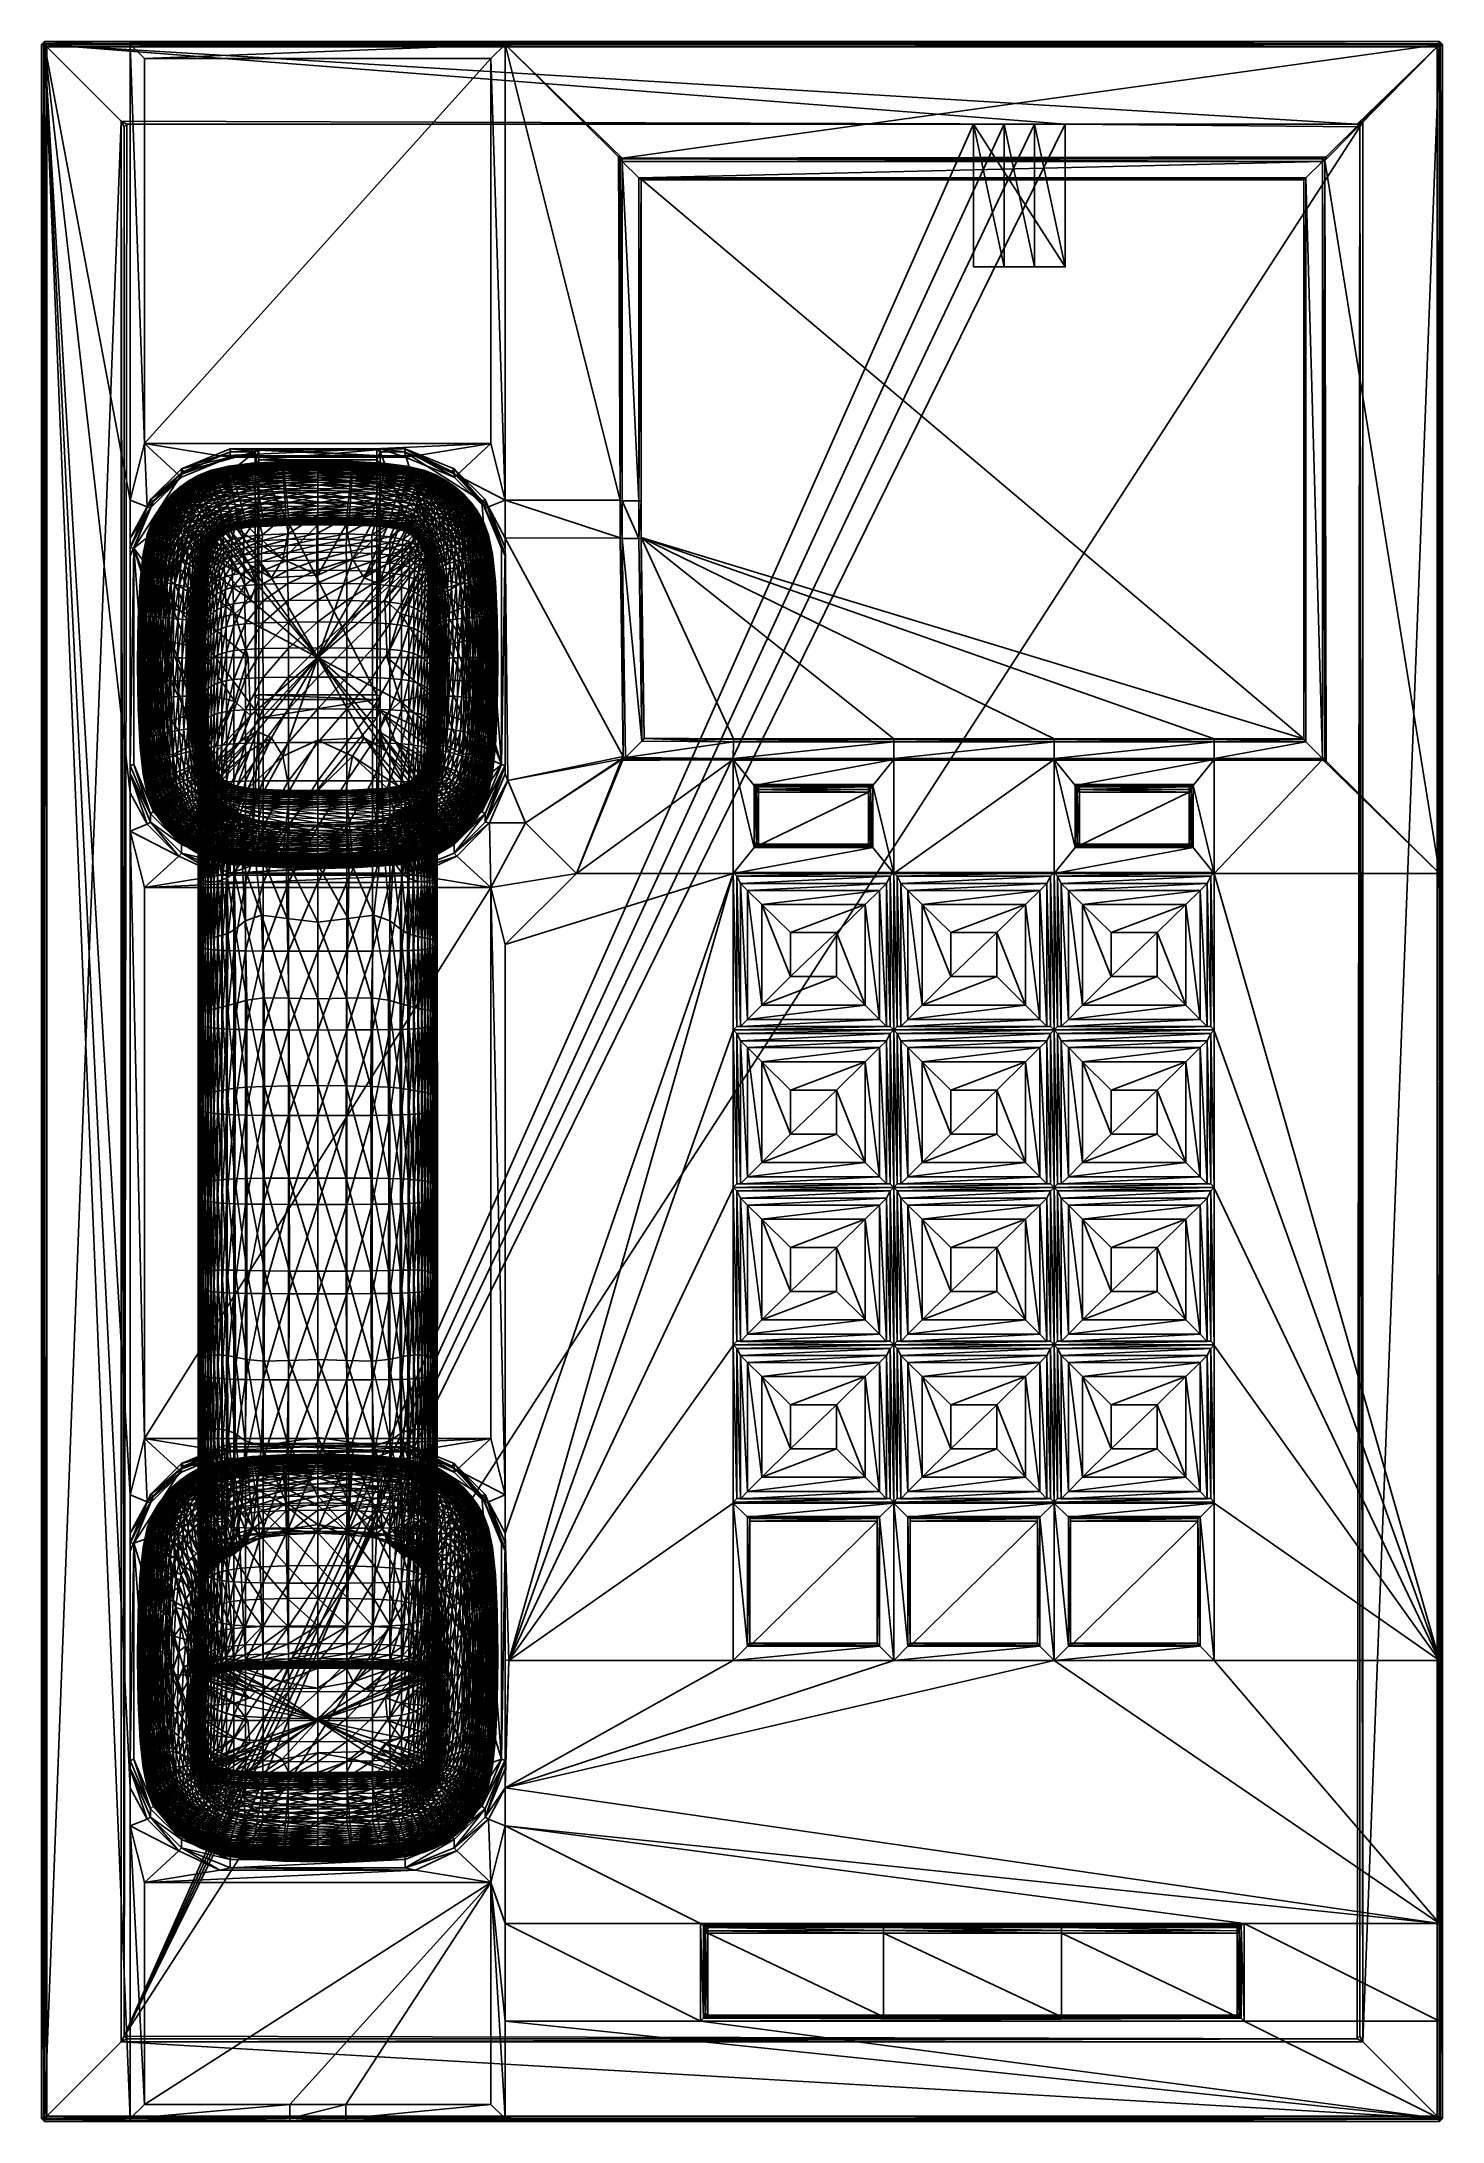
# Model space of a CAD drawing. Header units: inches. Extents: x -49 to 49, y -73 to 73.
import ezdxf

# ---------------------------------------------------------------- set-up
doc = ezdxf.new("R2010")
doc.units = ezdxf.units.IN
doc.header["$MEASUREMENT"] = 0
doc.layers.get('0').update_dxf_attribs({"color": 61})

msp = doc.modelspace()

# ---------------------------------------------------------------- meshes
at = {"color": 176}
mesh = msp.add_polyface(dxfattribs=at)
corners = [(-42.84, 40.7, 39.73), (-42.84, 72.6, 43.9), (-48.84, 72.6, 43.9), (-48.84, 72.6, 19.08), (22.63, 67.02, 19.08), (-43.47, 67.22, 19.08), (-43.07, 67.02, 0), (-43.07, 67.02, 18.88), (16.22, 67.02, 18.88), (-48.9, 72.66, 20.71), (-49.04, 72.6, 20.7), (-48.68, 72.45, 20.71), (-48.9, 72.65, 20.79), (-48.84, 72.8, 20.79), (-48.7, 72.44, 20.79), (-17.58, 71.61, 43.77), (-41.84, 71.61, 43.77), (-41.84, 44.67, 40.25), (-17.58, 44.67, 40.25), (-23.58, 43.71, 39.87), (-35.84, 43.71, 39.87), (-35.84, 44.29, 35.41), (-34.08, 44.29, 35.41), (-25.33, 44.29, 35.41), (-34.08, 44.08, 35.13), (-35.79, 44.08, 35.13), (-39.11, 42.71, 34.95), (-25.58, 44.23, 35.39), (-33.83, 44.23, 35.39), (-33.83, 43.53, 36.96), (-25.58, 43.53, 36.96), (-34.08, 44.08, 35.13), (-34.08, 43.27, 36.94), (-48.84, 72.8, 43.73), (-49.04, 72.6, 43.7), (-49.04, 72.6, 19.26), (-48.84, 72.8, 19.28), (-43.27, 66.82, 18.86), (-49.04, 72.6, 20.78), (-48.84, 72.8, 20.71), (-43.27, 66.82, 0), (-42.84, 72.8, 43.73), (-16.58, 72.6, 43.9), (-36.55, 43.8, 40.13), (-22.87, 43.8, 40.13), (-39.44, 42.45, 39.96), (-25.33, 44.29, 35.41), (-25.33, 44.08, 35.13), (-34.08, 44.29, 35.41), (-39.25, 42.89, 35.23)]
mesh.append_faces([[corners[k] for k in face] for face in [(46, 22, 28, 46)]], dxfattribs={"vtx0": -1, "vtx1": -1, "vtx2": -1, "vtx3": -1, "color": 176})
mesh.append_faces([[corners[k] for k in face] for face in [(19, 21, 22, 19), (19, 22, 23, 19)]], dxfattribs={"vtx0": -1, "vtx2": -1, "vtx3": -1, "color": 176})
mesh.append_faces([[corners[k] for k in face] for face in [(3, 4, 5, 3)]], dxfattribs={"vtx0": -1, "vtx3": -1, "color": 176})
mesh.append_faces([[corners[k] for k in face] for face in [(9, 10, 11, 9), (12, 13, 14, 12), (31, 24, 32, 31), (27, 46, 28, 27)]], dxfattribs={"vtx1": -1, "vtx3": -1, "color": 176})
mesh.append_faces([[corners[k] for k in face] for face in [(0, 1, 2, 0), (6, 7, 8, 6), (15, 16, 17, 15), (17, 18, 15, 17), (19, 20, 21, 19), (24, 25, 26, 24), (27, 28, 29, 27), (29, 30, 27, 29), (6, 40, 37, 6), (37, 7, 6, 37), (36, 35, 10, 36), (10, 39, 36, 10), (7, 5, 4, 7), (13, 38, 34, 13), (34, 33, 13, 34), (1, 41, 33, 1), (33, 2, 1, 33), (41, 1, 42, 41), (42, 1, 16, 42), (16, 15, 42, 16), (1, 0, 17, 1), (17, 16, 1, 17), (43, 44, 18, 43), (18, 17, 43, 18), (23, 46, 47, 23), (24, 31, 48, 24), (48, 22, 24, 48), (19, 44, 43, 19), (43, 20, 19, 43), (46, 23, 22, 46), (22, 48, 28, 22), (24, 22, 21, 24), (21, 25, 24, 21), (25, 21, 49, 25), (47, 27, 30, 47), (28, 31, 32, 28)]], dxfattribs={"vtx2": -1, "vtx3": -1, "color": 176})
mesh.append_faces([[corners[k] for k in face] for face in [(2, 33, 34, 2), (35, 36, 3, 35), (37, 5, 7, 37), (13, 12, 38, 13), (10, 9, 39, 10), (43, 17, 45, 43), (46, 27, 47, 46), (48, 31, 28, 48)]], dxfattribs={"vtx3": -1, "color": 176})
mesh = msp.add_polyface(dxfattribs=at)
corners = [(-48.84, 72.8, 20.71), (48.84, 72.8, 20.71), (48.84, 72.8, 19.28), (-48.84, 72.8, 19.28), (-48.84, 72.6, 19.08), (48.84, 72.6, 19.08), (43.07, 67.02, 19.08), (22.63, 67.02, 19.08), (22.63, 67.02, 19.08), (-43.07, 67.02, 0), (16.22, 67.02, 18.88), (16.22, 67.02, 10.04), (16.22, 67.02, 4.29), (16.22, 67.02, 0), (-42.84, 72.8, 43.73), (-16.58, 72.8, 43.73), (48.84, 72.8, 20.79), (-48.84, 72.8, 43.73), (-48.84, 72.8, 20.79), (-48.68, 72.45, 20.71), (-48.7, 72.44, 20.79), (48.7, 72.44, 20.79), (-48.9, 72.66, 20.71), (48.9, 72.65, 20.79), (-23.58, 43.71, 39.87), (-25.33, 44.29, 35.41), (-23.58, 44.29, 35.41), (-7.07, 63.17, 42.67), (-7.07, 40.7, 39.73), (-7.07, 38.08, 39.39), (-16.58, 72.6, 43.9), (48.84, 72.6, 43.9), (-43.07, 67.02, 18.88), (-16.58, 40.7, 39.73), (-17.58, 71.61, 43.77), (-17.58, 44.67, 40.25), (-19.97, 42.45, 39.96), (-22.87, 43.8, 40.13), (-20.16, 42.89, 35.23), (-20.16, 42.31, 39.69), (-25.33, 44.08, 35.13), (-25.33, 44.08, 35.13), (-23.63, 44.08, 35.13), (-20.31, 42.71, 34.95), (-8.65, 64.73, 42.87), (-8.39, 64.63, 42.86), (-8.54, 40.7, 39.73), (-8.54, 64.48, 42.84), (-8.39, 64.41, 43.34), (-8.39, 40.64, 40.23), (-7.22, 40.64, 40.23), (-7.22, 63.25, 43.18), (-8.54, 40.66, 40.08), (-8.54, 64.43, 43.19), (-7.07, 63.12, 43.02), (-7.07, 40.66, 40.08), (-8.39, 64.58, 43.21), (40.65, 64.41, 43.34), (39.33, 63.12, 43.02)]
mesh.append_faces([[corners[k] for k in face] for face in [(30, 46, 44, 30)]], dxfattribs={"vtx0": -1, "vtx1": -1, "vtx3": -1, "color": 176})
mesh.append_faces([[corners[k] for k in face] for face in [(4, 6, 7, 4), (4, 7, 8, 4), (9, 10, 11, 9), (9, 11, 12, 9), (1, 22, 19, 1), (18, 23, 21, 18), (18, 21, 20, 18)]], dxfattribs={"vtx0": -1, "vtx2": -1, "vtx3": -1, "color": 176})
mesh.append_faces([[corners[k] for k in face] for face in [(24, 25, 26, 24)]], dxfattribs={"vtx0": -1, "vtx3": -1, "color": 176})
mesh.append_faces([[corners[k] for k in face] for face in [(4, 5, 6, 4), (14, 15, 16, 14), (17, 14, 16, 17)]], dxfattribs={"vtx1": -1, "vtx2": -1, "vtx3": -1, "color": 176})
mesh.append_faces([[corners[k] for k in face] for face in [(13, 9, 12, 13), (18, 17, 16, 18)]], dxfattribs={"vtx1": -1, "vtx3": -1, "color": 176})
mesh.append_faces([[corners[k] for k in face] for face in [(0, 1, 2, 0), (2, 3, 0, 2), (19, 20, 21, 19), (1, 0, 22, 1), (18, 16, 23, 18), (27, 28, 29, 27), (15, 30, 31, 15), (4, 3, 2, 4), (8, 10, 32, 8), (30, 15, 14, 30), (33, 30, 34, 33), (34, 35, 33, 34), (26, 38, 39, 26), (40, 41, 25, 40), (42, 26, 25, 42), (25, 41, 42, 25), (37, 24, 39, 37), (26, 42, 43, 26), (30, 44, 45, 30), (30, 33, 46, 30), (46, 47, 44, 46), (48, 49, 50, 48), (50, 51, 48, 50), (47, 46, 52, 47), (52, 53, 47, 52), (28, 27, 54, 28), (54, 55, 28, 54), (56, 48, 57, 56), (48, 53, 52, 48), (52, 49, 48, 52), (50, 55, 54, 50), (54, 51, 50, 54), (51, 54, 58, 51), (45, 47, 53, 45), (53, 56, 45, 53)]], dxfattribs={"vtx2": -1, "vtx3": -1, "color": 176})
mesh.append_faces([[corners[k] for k in face] for face in [(36, 35, 37, 36), (44, 47, 45, 44), (53, 48, 56, 53)]], dxfattribs={"vtx3": -1, "color": 176})
mesh = msp.add_polyface(dxfattribs=at)
corners = [(22.63, 67.02, 0), (43.07, 67.02, 0), (43.27, 66.82, 0), (22.63, 67.02, 10.04), (22.63, 67.02, 19.08), (43.07, 67.02, 19.08), (22.63, 67.02, 4.29), (48.84, 72.6, 19.08), (43.47, 67.22, 19.08), (18.36, 67.02, 0), (18.36, 67.02, 3.29), (20.49, 67.02, 3.29), (20.49, 67.02, 0), (16.22, 67.02, 10.04), (16.22, 67.02, 18.88), (22.63, 67.02, 19.08), (22.63, 57.02, 4.29), (16.22, 67.02, 4.29), (16.22, 57.02, 10.04), (22.63, 57.02, 10.04), (16.22, 67.02, 0), (18.36, 67.02, 4.29), (20.49, 67.02, 4.29), (-16.58, 72.8, 43.73), (48.84, 72.8, 43.73), (48.84, 72.8, 20.79), (48.7, 72.44, 20.79), (48.68, 72.45, 20.71), (-48.68, 72.45, 20.71), (48.84, 72.8, 20.71), (48.9, 72.66, 20.71), (48.9, 72.65, 20.79), (49.04, 72.6, 20.78), (48.84, 72.6, 43.9), (49.04, 72.6, 43.7), (48.84, 72.8, 19.28), (49.04, 72.6, 19.26), (43.27, 66.82, 18.86), (49.04, 72.6, 20.7), (-48.84, 72.6, 19.08), (40.91, 64.73, 42.87), (40.8, 64.48, 42.84), (-16.58, 72.6, 43.9), (-8.39, 64.63, 42.86), (40.65, 64.63, 42.86), (40.65, 64.41, 43.34), (-8.39, 64.41, 43.34), (-7.22, 63.25, 43.18), (39.48, 63.25, 43.18), (-8.39, 64.58, 43.21), (40.65, 64.58, 43.21), (40.8, 64.43, 43.19), (39.33, 63.12, 43.02)]
mesh.append_faces([[corners[k] for k in face] for face in [(13, 15, 3, 13), (33, 43, 40, 33)]], dxfattribs={"vtx0": -1, "vtx1": -1, "vtx3": -1, "color": 176})
mesh.append_faces([[corners[k] for k in face] for face in [(20, 21, 10, 20), (6, 12, 11, 6), (29, 28, 27, 29)]], dxfattribs={"vtx0": -1, "vtx2": -1, "vtx3": -1, "color": 176})
mesh.append_faces([[corners[k] for k in face] for face in [(6, 3, 5, 6), (0, 6, 5, 0), (33, 42, 43, 33)]], dxfattribs={"vtx1": -1, "vtx2": -1, "vtx3": -1, "color": 176})
mesh.append_faces([[corners[k] for k in face] for face in [(1, 0, 5, 1), (9, 20, 10, 9), (22, 6, 11, 22), (30, 29, 27, 30), (31, 32, 26, 31)]], dxfattribs={"vtx1": -1, "vtx3": -1, "color": 176})
mesh.append_faces([[corners[k] for k in face] for face in [(0, 1, 2, 0), (3, 4, 5, 3), (7, 8, 5, 7), (9, 10, 11, 9), (11, 12, 9, 11), (13, 14, 15, 13), (15, 4, 3, 15), (3, 6, 16, 3), (17, 13, 18, 17), (13, 3, 19, 13), (20, 17, 21, 20), (6, 0, 12, 6), (23, 24, 25, 23), (26, 27, 28, 26), (33, 24, 23, 33), (2, 1, 5, 2), (5, 37, 2, 5), (36, 35, 29, 36), (29, 38, 36, 29), (35, 7, 39, 35), (32, 25, 24, 32), (24, 34, 32, 24), (33, 40, 41, 33), (43, 44, 40, 43), (45, 46, 47, 45), (47, 48, 45, 47), (44, 43, 49, 44), (49, 50, 44, 49), (45, 50, 49, 45), (52, 48, 47, 52), (41, 44, 50, 41), (50, 51, 41, 50)]], dxfattribs={"vtx2": -1, "vtx3": -1, "color": 176})
mesh.append_faces([[corners[k] for k in face] for face in [(24, 33, 34, 24), (7, 35, 36, 7), (5, 8, 37, 5), (32, 31, 25, 32), (29, 30, 38, 29), (40, 44, 41, 40), (50, 45, 51, 50)]], dxfattribs={"vtx3": -1, "color": 176})
mesh = msp.add_polyface(dxfattribs=at)
corners = [(-43.27, -66.82, 0), (-43.27, 66.82, 0), (-43.07, 67.02, 0), (-42.84, -28.94, 30.62), (-42.84, 20.2, 37.05), (-48.84, 72.6, 43.9), (-43.27, -66.82, 9.37), (-43.27, 66.82, 18.86), (-49.04, -72.6, 10.38), (-49.04, 72.6, 20.7), (-49.04, 72.6, 19.26), (-49.04, -72.6, 9.77), (-48.84, -72.6, 9.55), (-48.84, 72.6, 19.08), (-43.47, 67.22, 19.08), (-43.47, -67.22, 9.55), (-49.04, -72.6, 24.7), (-49.04, 72.6, 43.7), (-49.04, 72.6, 20.78), (-49.04, -72.6, 10.46), (-48.9, -72.65, 10.37), (-48.7, -72.44, 10.37), (-48.9, 72.65, 20.79), (-48.7, 72.44, 20.79), (-35.84, 14.59, 36.06), (-34.08, 15.18, 31.6), (-35.84, 15.18, 31.6), (-42.59, 37.34, 34.25), (-42.59, 22.2, 32.27), (-41.21, 18.9, 31.83), (-39.11, 16.82, 31.56), (-35.79, 15.46, 31.38), (-34.33, 15.46, 31.38), (-34.08, 26, 32.76), (-39.44, 15.78, 36.47), (-41.66, 18.02, 36.76), (-42.84, 17.53, 36.7), (-41.84, 13.57, 36.18), (-41.42, 18.15, 36.53), (-39.25, 15.99, 36.24), (-39.25, 16.58, 31.78), (-41.42, 18.73, 32.06), (-36.55, 14.44, 36.29), (-42.84, 21.53, 36.97), (-42.84, 22.12, 32.51), (-42.84, 36.77, 38.96), (-34.08, 15.26, 31.54), (-33.83, 15.46, 31.38), (-33.83, 25.45, 32.69), (-33.83, 26.73, 36.45)]
mesh.append_faces([[corners[k] for k in face] for face in [(3, 4, 5, 3), (27, 29, 31, 27)]], dxfattribs={"vtx0": -1, "vtx1": -1, "vtx2": -1, "vtx3": -1, "color": 176})
mesh.append_faces([[corners[k] for k in face] for face in [(31, 25, 32, 31)]], dxfattribs={"vtx0": -1, "vtx1": -1, "vtx3": -1, "color": 176})
mesh.append_faces([[corners[k] for k in face] for face in [(9, 20, 21, 9), (19, 22, 23, 19), (27, 31, 32, 27), (27, 32, 33, 27)]], dxfattribs={"vtx0": -1, "vtx2": -1, "vtx3": -1, "color": 176})
mesh.append_faces([[corners[k] for k in face] for face in [(24, 25, 26, 24)]], dxfattribs={"vtx0": -1, "vtx3": -1, "color": 176})
mesh.append_faces([[corners[k] for k in face] for face in [(0, 1, 2, 0), (1, 0, 6, 1), (6, 7, 1, 6), (8, 9, 10, 8), (10, 11, 8, 10), (12, 13, 14, 12), (14, 15, 12, 14), (16, 17, 18, 16), (18, 19, 16, 18), (9, 8, 20, 9), (19, 18, 22, 19), (27, 28, 29, 27), (29, 30, 31, 29), (34, 35, 36, 34), (36, 37, 34, 36), (38, 39, 40, 38), (40, 41, 38, 40), (43, 38, 41, 43), (41, 44, 43, 41), (39, 24, 26, 39), (26, 40, 39, 26), (4, 43, 45, 4), (44, 28, 27, 44), (31, 26, 25, 31), (25, 46, 32, 25), (34, 39, 38, 34), (38, 35, 34, 38), (40, 30, 29, 40), (29, 41, 40, 29), (26, 31, 30, 26), (30, 40, 26, 30), (42, 24, 39, 42), (39, 34, 42, 39), (35, 38, 43, 35), (43, 4, 35, 43), (41, 29, 28, 41), (28, 44, 41, 28), (48, 33, 32, 48), (32, 47, 48, 32), (33, 48, 49, 33)]], dxfattribs={"vtx2": -1, "vtx3": -1, "color": 176})
mesh.append_faces([[corners[k] for k in face] for face in [(34, 37, 42, 34), (36, 35, 4, 36), (32, 46, 47, 32)]], dxfattribs={"vtx3": -1, "color": 176})
mesh = msp.add_polyface(dxfattribs=at)
corners = [(-42.84, -72.6, 24.9), (-42.84, -52.11, 27.58), (-42.84, -49.44, 27.93), (-42.84, -31.61, 30.27), (-42.84, -28.94, 30.62), (-48.84, -72.6, 24.9), (-48.84, 72.6, 43.9), (-48.7, -72.44, 10.37), (-48.68, -72.45, 10.45), (-48.7, 72.44, 20.79), (-49.04, -72.6, 10.46), (-41.84, -56.08, 27.07), (-41.84, -71.61, 25.03), (-17.58, -56.08, 27.07), (-42.59, -32.31, 25.13), (-42.59, -47.45, 23.15), (-41.21, -50.74, 22.72), (-39.11, -52.82, 22.45), (-35.79, -54.19, 22.27), (-23.63, -54.19, 22.27), (-20.31, -52.82, 22.45), (-16.83, -47.45, 23.15), (-23.63, -25.57, 26.02), (-42.84, -32.88, 29.85), (-42.84, -48.11, 27.86), (-42.84, -47.53, 23.39), (-42.84, -32.29, 25.39), (-35.84, -55.05, 26.95), (-23.58, -55.05, 26.95), (-23.58, -54.47, 22.49), (-35.84, -54.47, 22.49), (-49.04, -72.6, 24.7), (-48.84, -72.6, 9.55), (-49.04, -72.6, 9.77), (-49.04, 72.6, 19.26), (-22.87, -55.2, 27.18), (-36.55, -55.2, 27.18), (-39.44, -53.86, 27.36), (-41.66, -51.63, 27.65), (-41.42, -51.5, 27.41), (-39.25, -53.65, 27.13), (-39.25, -53.07, 22.67), (-41.42, -50.91, 22.95), (-19.97, -53.86, 27.36), (-20.16, -53.07, 22.67)]
mesh.append_faces([[corners[k] for k in face] for face in [(14, 16, 18, 14), (18, 20, 21, 18), (18, 21, 22, 18)]], dxfattribs={"vtx0": -1, "vtx1": -1, "vtx2": -1, "vtx3": -1, "color": 176})
mesh.append_faces([[corners[k] for k in face] for face in [(10, 9, 8, 10)]], dxfattribs={"vtx0": -1, "vtx2": -1, "vtx3": -1, "color": 176})
mesh.append_faces([[corners[k] for k in face] for face in [(5, 0, 6, 5), (11, 12, 13, 11)]], dxfattribs={"vtx1": -1, "vtx3": -1, "color": 176})
mesh.append_faces([[corners[k] for k in face] for face in [(0, 1, 2, 0), (2, 3, 4, 2), (7, 8, 9, 7), (14, 15, 16, 14), (16, 17, 18, 16), (18, 19, 20, 18), (23, 24, 25, 23), (25, 26, 23, 25), (27, 28, 29, 27), (29, 30, 27, 29), (31, 5, 6, 31), (32, 33, 34, 32), (1, 0, 12, 1), (35, 36, 11, 35), (11, 13, 35, 11), (1, 11, 37, 1), (37, 38, 1, 37), (39, 40, 41, 39), (41, 42, 39, 41), (24, 39, 42, 24), (42, 25, 24, 42), (40, 27, 30, 40), (30, 41, 40, 30), (23, 3, 2, 23), (2, 24, 23, 2), (27, 36, 35, 27), (35, 28, 27, 35), (25, 15, 14, 25), (18, 30, 29, 18), (29, 19, 18, 29), (37, 40, 39, 37), (39, 38, 37, 39), (41, 17, 16, 41), (16, 42, 41, 16), (38, 39, 24, 38), (24, 2, 38, 24), (30, 18, 17, 30), (17, 41, 30, 17), (36, 27, 40, 36), (40, 37, 36, 40), (28, 35, 43, 28), (42, 16, 15, 42), (15, 25, 42, 15), (19, 29, 44, 19)]], dxfattribs={"vtx2": -1, "vtx3": -1, "color": 176})
mesh.append_faces([[corners[k] for k in face] for face in [(2, 1, 38, 2), (37, 11, 36, 37)]], dxfattribs={"vtx3": -1, "color": 176})
mesh = msp.add_polyface(dxfattribs=at)
corners = [(-42.84, 20.2, 37.05), (-42.84, 38.03, 39.38), (-42.84, 40.7, 39.73), (-48.84, 72.6, 43.9), (-48.7, 72.44, 20.79), (-48.68, 72.45, 20.71), (-48.7, -72.44, 10.37), (-49.04, 72.6, 20.7), (-33.83, 43.18, 37.18), (-33.83, 27.06, 36.69), (-25.58, 27.06, 36.69), (-25.58, 43.18, 37.18), (-42.84, 36.77, 38.96), (-42.84, 21.53, 36.97), (-42.84, 22.12, 32.51), (-42.84, 37.35, 34.5), (-39.11, 42.71, 34.95), (-41.21, 40.63, 34.68), (-42.59, 37.34, 34.25), (-34.08, 44.08, 35.13), (-34.08, 26, 32.76), (-34.08, 26.99, 36.44), (-34.08, 43.27, 36.94), (-25.33, 26, 32.76), (-25.33, 44.08, 35.13), (-25.33, 44.08, 35.13), (-25.33, 43.27, 36.94), (-25.33, 26.99, 36.44), (-49.04, 72.6, 43.7), (-49.04, -72.6, 24.7), (-49.04, 72.6, 19.26), (-48.84, 72.6, 19.08), (-48.84, -72.6, 9.55), (-43.47, 67.22, 19.08), (-43.27, 66.82, 18.86), (-43.27, -66.82, 9.37), (-41.66, 40.22, 39.67), (-39.44, 42.45, 39.96), (-41.84, 44.67, 40.25), (-39.25, 42.31, 39.69), (-41.42, 40.16, 39.41), (-41.42, 40.74, 34.94), (-39.25, 42.89, 35.23), (-35.84, 43.71, 39.87), (-35.84, 44.29, 35.41), (-36.55, 43.8, 40.13), (-35.79, 44.08, 35.13), (-25.58, 43.53, 36.96), (-33.83, 43.53, 36.96), (-33.83, 44.23, 35.39)]
mesh.append_faces([[corners[k] for k in face] for face in [(0, 2, 3, 0), (19, 16, 18, 19)]], dxfattribs={"vtx0": -1, "vtx1": -1, "vtx2": -1, "vtx3": -1, "color": 176})
mesh.append_faces([[corners[k] for k in face] for face in [(19, 18, 20, 19)]], dxfattribs={"vtx0": -1, "vtx1": -1, "vtx3": -1, "color": 176})
mesh.append_faces([[corners[k] for k in face] for face in [(7, 6, 5, 7), (19, 21, 22, 19), (23, 25, 26, 23)]], dxfattribs={"vtx0": -1, "vtx2": -1, "vtx3": -1, "color": 176})
mesh.append_faces([[corners[k] for k in face] for face in [(23, 26, 27, 23)]], dxfattribs={"vtx0": -1, "vtx3": -1, "color": 176})
mesh.append_faces([[corners[k] for k in face] for face in [(0, 1, 2, 0), (4, 5, 6, 4), (8, 9, 10, 8), (10, 11, 8, 10), (12, 13, 14, 12), (14, 15, 12, 14), (16, 17, 18, 16), (19, 20, 21, 19), (23, 24, 25, 23), (3, 28, 29, 3), (30, 31, 32, 30), (33, 34, 35, 33), (36, 37, 38, 36), (38, 2, 36, 38), (39, 40, 41, 39), (41, 42, 39, 41), (43, 39, 42, 43), (42, 44, 43, 42), (40, 12, 15, 40), (15, 41, 40, 15), (12, 1, 0, 12), (18, 15, 14, 18), (36, 40, 39, 36), (39, 37, 36, 39), (41, 17, 16, 41), (16, 42, 41, 16), (15, 18, 17, 15), (17, 41, 15, 17), (1, 12, 40, 1), (40, 36, 1, 40), (37, 39, 43, 37), (43, 45, 37, 43), (42, 16, 46, 42), (11, 47, 48, 11), (48, 8, 11, 48), (8, 22, 21, 8), (21, 9, 8, 21), (10, 27, 26, 10), (26, 11, 10, 26), (47, 26, 25, 47), (22, 48, 49, 22)]], dxfattribs={"vtx2": -1, "vtx3": -1, "color": 176})
mesh.append_faces([[corners[k] for k in face] for face in [(2, 1, 36, 2), (11, 26, 47, 11), (48, 22, 8, 48)]], dxfattribs={"vtx3": -1, "color": 176})
mesh = msp.add_polyface(dxfattribs=at)
corners = [(-42.84, -28.94, 30.62), (-42.84, 17.53, 36.7), (-42.84, 20.2, 37.05), (-42.84, -49.44, 27.93), (-48.84, 72.6, 43.9), (-42.84, -72.6, 24.9), (-41.84, -24.98, 31.14), (-17.58, -24.98, 31.14), (-17.58, 13.57, 36.18), (-39.11, -26.93, 25.84), (-41.21, -29.01, 25.56), (-42.59, -32.31, 25.13), (-18.21, -29.01, 25.56), (-20.31, -26.93, 25.84), (-23.63, -25.57, 26.02), (-35.79, -54.19, 22.27), (-35.79, -25.57, 26.02), (-23.58, -25.93, 30.76), (-35.84, -25.93, 30.76), (-35.84, -25.35, 26.3), (-23.58, -25.35, 26.3), (-43.27, -66.82, 9.37), (-43.47, -67.22, 9.55), (-43.47, 67.22, 19.08), (-41.84, 13.57, 36.18), (-36.55, -25.85, 31.02), (-22.87, -25.85, 31.02), (-41.66, -29.42, 30.55), (-39.44, -27.19, 30.85), (-39.25, -27.34, 30.57), (-41.42, -29.49, 30.29), (-41.42, -28.91, 25.83), (-39.25, -26.75, 26.11), (-42.84, -31.61, 30.27), (-19.97, -27.19, 30.85), (-42.84, -32.88, 29.85), (-42.84, -32.29, 25.39), (-20.16, -27.34, 30.57), (-20.16, -26.75, 26.11), (-42.84, -47.53, 23.39)]
mesh.append_faces([[corners[k] for k in face] for face in [(3, 0, 4, 3), (5, 3, 4, 5), (11, 15, 14, 11), (9, 11, 14, 9)]], dxfattribs={"vtx0": -1, "vtx1": -1, "vtx2": -1, "vtx3": -1, "color": 176})
mesh.append_faces([[corners[k] for k in face] for face in [(16, 9, 14, 16)]], dxfattribs={"vtx1": -1, "vtx3": -1, "color": 176})
mesh.append_faces([[corners[k] for k in face] for face in [(0, 1, 2, 0), (6, 7, 8, 6), (9, 10, 11, 9), (12, 13, 14, 12), (17, 18, 19, 17), (19, 20, 17, 19), (21, 22, 23, 21), (1, 0, 6, 1), (6, 24, 1, 6), (25, 26, 7, 25), (7, 6, 25, 7), (27, 28, 6, 27), (6, 0, 27, 6), (29, 30, 31, 29), (31, 32, 29, 31), (18, 29, 32, 18), (32, 19, 18, 32), (30, 35, 36, 30), (36, 31, 30, 36), (37, 17, 20, 37), (20, 38, 37, 20), (17, 26, 25, 17), (25, 18, 17, 25), (11, 36, 39, 11), (14, 20, 19, 14), (19, 16, 14, 19), (27, 30, 29, 27), (29, 28, 27, 29), (31, 10, 9, 31), (9, 32, 31, 9), (38, 13, 12, 38), (33, 35, 30, 33), (30, 27, 33, 30), (26, 17, 37, 26), (37, 34, 26, 37), (36, 11, 10, 36), (10, 31, 36, 10), (20, 14, 13, 20), (13, 38, 20, 13), (28, 29, 18, 28), (18, 25, 28, 18), (32, 9, 16, 32), (16, 19, 32, 16)]], dxfattribs={"vtx2": -1, "vtx3": -1, "color": 176})
mesh.append_faces([[corners[k] for k in face] for face in [(33, 27, 0, 33), (34, 7, 26, 34), (28, 25, 6, 28)]], dxfattribs={"vtx3": -1, "color": 176})
mesh = msp.add_polyface(dxfattribs=at)
corners = [(43.27, 66.82, 0), (43.27, 66.82, 18.86), (43.27, -66.82, 9.37), (49.04, 72.6, 19.26), (49.04, 72.6, 20.7), (49.04, -72.6, 10.38), (16.22, 57.02, 10.04), (22.63, 57.02, 10.04), (22.63, 57.02, 4.29), (20.49, 57.02, 4.29), (18.36, 57.02, 4.29), (16.22, 57.02, 4.29), (22.63, 67.02, 10.04), (18.36, 67.02, 3.29), (18.36, 57.02, 3.29), (20.49, 57.02, 3.29), (20.49, 67.02, 3.29), (16.22, 67.02, 4.29), (16.22, 67.02, 10.04), (18.36, 67.02, 4.29), (22.63, 67.02, 4.29), (20.49, 67.02, 4.29), (49.04, 72.6, 20.78), (49.04, 72.6, 43.7), (49.04, 14.59, 36.11), (49.04, -40.5, 28.9), (48.68, 72.45, 20.71), (48.7, 72.44, 20.79), (48.68, -72.45, 10.45), (39.33, 23.99, 37.54), (39.33, 63.17, 42.67), (-7.07, 63.17, 42.67), (-7.07, 38.08, 39.39), (21.85, 23.99, 37.54), (33.07, 23.99, 37.54), (48.84, 72.6, 19.08), (49.04, -72.6, 9.77), (43.47, 67.22, 19.08), (43.47, -67.22, 9.55), (48.84, 14.56, 36.31), (48.84, 72.6, 43.9), (40.8, 64.48, 42.84), (40.8, 22.68, 37.37), (40.91, 22.43, 37.34), (40.65, 22.62, 37.87), (40.65, 64.41, 43.34), (39.48, 63.25, 43.18), (39.48, 23.78, 38.02), (40.8, 64.43, 43.19), (40.8, 22.63, 37.72), (39.33, 23.94, 37.89), (39.33, 63.12, 43.02), (33.07, 23.94, 37.89), (21.85, 23.94, 37.89), (10.62, 23.99, 37.54), (10.62, 23.94, 37.89), (-0.6, 23.99, 37.54), (-0.6, 23.94, 37.89), (-7.07, 63.12, 43.02)]
mesh.append_faces([[corners[k] for k in face] for face in [(29, 31, 32, 29)]], dxfattribs={"vtx0": -1, "vtx1": -1, "vtx2": -1, "vtx3": -1, "color": 176})
mesh.append_faces([[corners[k] for k in face] for face in [(29, 32, 34, 29), (39, 41, 43, 39)]], dxfattribs={"vtx0": -1, "vtx1": -1, "vtx3": -1, "color": 176})
mesh.append_faces([[corners[k] for k in face] for face in [(6, 8, 9, 6), (6, 9, 10, 6), (22, 24, 25, 22), (22, 28, 27, 22), (32, 33, 34, 32)]], dxfattribs={"vtx0": -1, "vtx2": -1, "vtx3": -1, "color": 176})
mesh.append_faces([[corners[k] for k in face] for face in [(39, 40, 41, 39)]], dxfattribs={"vtx1": -1, "vtx2": -1, "vtx3": -1, "color": 176})
mesh.append_faces([[corners[k] for k in face] for face in [(11, 6, 10, 11)]], dxfattribs={"vtx1": -1, "vtx3": -1, "color": 176})
mesh.append_faces([[corners[k] for k in face] for face in [(0, 1, 2, 0), (3, 4, 5, 3), (6, 7, 8, 6), (8, 7, 12, 8), (13, 14, 15, 13), (15, 16, 13, 15), (6, 11, 17, 6), (7, 6, 18, 7), (17, 11, 10, 17), (10, 19, 17, 10), (8, 20, 21, 8), (21, 9, 8, 21), (19, 10, 14, 19), (14, 13, 19, 14), (10, 9, 15, 10), (15, 14, 10, 15), (9, 21, 16, 9), (16, 15, 9, 16), (22, 23, 24, 22), (26, 27, 28, 26), (29, 30, 31, 29), (35, 3, 36, 35), (1, 37, 38, 1), (39, 24, 23, 39), (23, 40, 39, 23), (41, 42, 43, 41), (44, 45, 46, 44), (46, 47, 44, 46), (42, 41, 48, 42), (48, 49, 42, 48), (30, 29, 50, 30), (50, 51, 30, 50), (29, 34, 52, 29), (34, 33, 53, 34), (33, 54, 55, 33), (54, 56, 57, 54), (31, 30, 51, 31), (51, 58, 31, 51), (44, 49, 48, 44), (48, 45, 44, 48), (46, 51, 50, 46), (50, 47, 46, 50)]], dxfattribs={"vtx2": -1, "vtx3": -1, "color": 176})
mesh = msp.add_polyface(dxfattribs=at)
corners = [(43.27, 66.82, 0), (43.27, -66.82, 0), (43.07, -67.02, 0), (48.84, 72.6, 19.08), (48.84, -72.6, 9.55), (43.47, -67.22, 9.55), (43.47, 67.22, 19.08), (49.04, 72.6, 20.78), (49.04, -40.5, 28.9), (49.04, -72.6, 24.7), (49.04, -72.6, 10.46), (49.04, -72.6, 10.38), (49.04, 72.6, 20.7), (48.9, 72.66, 20.71), (48.68, 72.45, 20.71), (48.9, -72.66, 10.45), (48.68, -72.45, 10.45), (33.07, 3.54, 34.87), (33.07, 14.56, 36.31), (33.07, 14.62, 35.81), (33.07, 3.61, 34.37), (32.82, 14.38, 35.78), (32.82, 3.86, 34.4), (22.1, 14.38, 35.78), (21.85, 3.61, 34.37), (22.1, 3.36, 34.34), (32.82, 3.36, 34.34), (32.57, 13.87, 37.73), (32.57, 3.84, 36.42), (22.35, 13.87, 37.73), (22.35, 2.85, 36.29), (32.57, 2.85, 36.29), (32.07, 13.38, 37.59), (32.07, 4.35, 36.41), (22.85, 13.38, 37.59), (22.85, 2.37, 36.15), (32.07, 2.37, 36.15), (31.07, 12.4, 37.4), (31.07, 5.35, 36.48), (23.85, 12.4, 37.4), (23.85, 1.38, 35.96), (31.07, 1.38, 35.96), (29.07, 10.42, 37.1), (29.07, 7.34, 36.69), (25.85, 10.42, 37.1), (25.85, -0.6, 35.66), (29.07, -0.6, 35.66), (49.04, 14.59, 36.11), (48.84, 14.56, 36.31), (48.84, -40.53, 29.1), (40.65, 22.53, 37.35), (33.07, 22.53, 37.35), (31.6, 20.71, 37.16), (31.6, 16.39, 36.5), (31.6, 16.46, 36), (31.56, 16.5, 36.01), (31.3, 16.61, 36.03), (31.45, 20.48, 36.62), (31.45, 16.76, 36.05), (31.45, 16.55, 37.38), (31.3, 16.53, 37.53), (31.3, 16.4, 37.36), (23.62, 16.53, 37.53), (31.45, 20.28, 37.96)]
mesh.append_faces([[corners[k] for k in face] for face in [(54, 57, 55, 54)]], dxfattribs={"vtx0": -1, "vtx1": -1, "vtx3": -1, "color": 176})
mesh.append_faces([[corners[k] for k in face] for face in [(7, 8, 9, 7), (11, 13, 14, 11), (7, 15, 16, 7)]], dxfattribs={"vtx0": -1, "vtx2": -1, "vtx3": -1, "color": 176})
mesh.append_faces([[corners[k] for k in face] for face in [(7, 9, 10, 7)]], dxfattribs={"vtx0": -1, "vtx3": -1, "color": 176})
mesh.append_faces([[corners[k] for k in face] for face in [(18, 48, 50, 18)]], dxfattribs={"vtx1": -1, "vtx2": -1, "vtx3": -1, "color": 176})
mesh.append_faces([[corners[k] for k in face] for face in [(0, 1, 2, 0), (3, 4, 5, 3), (5, 6, 3, 5), (11, 12, 13, 11), (7, 10, 15, 7), (17, 18, 19, 17), (19, 20, 17, 19), (20, 19, 21, 20), (21, 22, 20, 21), (23, 21, 19, 23), (20, 24, 25, 20), (25, 26, 20, 25), (22, 21, 27, 22), (27, 28, 22, 27), (21, 23, 29, 21), (29, 27, 21, 29), (26, 25, 30, 26), (30, 31, 26, 30), (28, 27, 32, 28), (32, 33, 28, 32), (27, 29, 34, 27), (34, 32, 27, 34), (31, 30, 35, 31), (35, 36, 31, 35), (33, 32, 37, 33), (37, 38, 33, 37), (32, 34, 39, 32), (39, 37, 32, 39), (36, 35, 40, 36), (40, 41, 36, 40), (38, 37, 42, 38), (42, 43, 38, 42), (37, 39, 44, 37), (44, 42, 37, 44), (41, 40, 45, 41), (45, 46, 41, 45), (47, 48, 49, 47), (18, 51, 52, 18), (52, 53, 18, 52), (54, 55, 56, 54), (61, 60, 62, 61), (60, 59, 63, 60), (56, 58, 59, 56), (59, 61, 56, 59)]], dxfattribs={"vtx2": -1, "vtx3": -1, "color": 176})
mesh.append_faces([[corners[k] for k in face] for face in [(55, 58, 56, 55), (59, 60, 61, 59)]], dxfattribs={"vtx3": -1, "color": 176})
mesh = msp.add_polyface(dxfattribs=at)
corners = [(43.27, -66.82, 9.37), (43.27, -66.82, 0), (43.27, 66.82, 0), (49.04, -72.6, 10.38), (49.04, -72.6, 9.77), (49.04, 72.6, 19.26), (48.68, -72.45, 10.45), (48.7, -72.44, 10.37), (48.68, 72.45, 20.71), (48.84, -40.53, 29.1), (33.07, -7.47, 33.43), (33.07, -18.49, 31.98), (33.07, -29.51, 30.54), (33.07, -40.53, 29.1), (23, -39.52, 30.24), (31.92, -39.52, 30.24), (31.92, -30.78, 31.38), (23, -30.78, 31.38), (25.85, -25.71, 32.37), (29.07, -25.71, 32.37), (29.07, -22.63, 32.77), (21.85, -29.51, 30.54), (33.07, -29.44, 30.05), (21.85, -29.44, 30.05), (32.82, -29.2, 30.08), (22.1, -29.2, 30.08), (32.57, -29.21, 32.09), (22.35, -29.21, 32.09), (32.07, -28.7, 32.08), (22.85, -28.7, 32.08), (32.57, -19.18, 33.41), (32.07, -19.67, 33.27), (31.07, -27.7, 32.16), (23.85, -27.7, 32.16), (31.07, -20.65, 33.08), (48.84, -72.6, 9.55), (48.84, 72.6, 19.08), (43.47, -67.22, 9.55), (43.27, 66.82, 18.86), (49.04, -40.5, 28.9), (49.04, 14.59, 36.11), (32.07, -30.5, 30.41), (32.07, -39.53, 29.23), (22.85, -30.5, 30.41), (32.07, -30.44, 29.92), (32.07, -39.47, 28.73), (22.85, -30.44, 29.92), (22.85, -39.47, 28.73), (23, -39.32, 28.75), (23, -30.58, 29.9), (31.92, -39.32, 28.75), (31.92, -30.58, 29.9)]
mesh.append_faces([[corners[k] for k in face] for face in [(3, 8, 7, 3), (9, 10, 11, 9), (9, 11, 12, 9)]], dxfattribs={"vtx0": -1, "vtx2": -1, "vtx3": -1, "color": 176})
mesh.append_faces([[corners[k] for k in face] for face in [(13, 9, 12, 13)]], dxfattribs={"vtx1": -1, "vtx3": -1, "color": 176})
mesh.append_faces([[corners[k] for k in face] for face in [(0, 1, 2, 0), (3, 4, 5, 3), (6, 7, 8, 6), (14, 15, 16, 14), (16, 17, 14, 16), (18, 19, 20, 18), (21, 12, 22, 21), (22, 23, 21, 22), (23, 22, 24, 23), (24, 25, 23, 24), (25, 24, 26, 25), (26, 27, 25, 26), (27, 26, 28, 27), (28, 29, 27, 28), (26, 30, 31, 26), (31, 28, 26, 31), (29, 28, 32, 29), (32, 33, 29, 32), (28, 31, 34, 28), (34, 32, 28, 34), (33, 32, 19, 33), (19, 18, 33, 19), (32, 34, 20, 32), (20, 19, 32, 20), (4, 35, 36, 4), (37, 0, 38, 37), (9, 39, 40, 9), (13, 12, 41, 13), (41, 42, 13, 41), (12, 21, 43, 12), (43, 41, 12, 43), (42, 41, 44, 42), (44, 45, 42, 44), (41, 43, 46, 41), (46, 44, 41, 46), (46, 47, 48, 46), (48, 49, 46, 48), (50, 48, 47, 50), (45, 44, 51, 45), (51, 50, 45, 51), (44, 46, 49, 44), (49, 51, 44, 49), (49, 48, 14, 49), (14, 17, 49, 14), (50, 51, 16, 50), (16, 15, 50, 16), (51, 49, 17, 51), (17, 16, 51, 17)]], dxfattribs={"vtx2": -1, "vtx3": -1, "color": 176})
mesh = msp.add_polyface(dxfattribs=at)
corners = [(-43.27, -66.82, 0), (-43.07, 67.02, 0), (16.22, 67.02, 0), (-17.58, 13.57, 36.18), (-41.84, 13.57, 36.18), (-41.84, -24.98, 31.14), (-35.84, 14.59, 36.06), (-23.58, 14.59, 36.06), (-23.58, 15.18, 31.6), (-25.33, 15.18, 31.6), (-34.08, 15.18, 31.6), (-25.08, 15.46, 31.38), (-23.63, 15.46, 31.38), (-20.31, 16.82, 31.56), (-18.21, 18.9, 31.83), (-16.83, 22.2, 32.27), (-25.33, 44.08, 35.13), (-25.33, 26, 32.76), (-33.83, 15.46, 31.38), (-25.58, 15.46, 31.38), (-25.58, 25.45, 32.69), (-33.83, 25.45, 32.69), (-25.58, 26.73, 36.45), (-33.83, 26.73, 36.45), (-22.87, 14.44, 36.29), (-36.55, 14.44, 36.29), (-17.69, 18.11, 36.77), (-19.97, 15.78, 36.47), (-20.16, 15.99, 36.24), (-17.99, 18.15, 36.53), (-17.99, 18.73, 32.06), (-20.16, 16.58, 31.78), (-16.58, 21.53, 36.97), (-16.58, 22.12, 32.51), (-34.08, 15.26, 31.54), (-25.33, 15.26, 31.54), (-16.4, 21.08, 37.16), (-33.83, 27.06, 36.69), (-34.08, 26.99, 36.44), (-25.33, 26.99, 36.44), (-25.58, 27.06, 36.69), (-34.08, 26, 32.76)]
mesh.append_faces([[corners[k] for k in face] for face in [(11, 13, 15, 11), (34, 9, 19, 34)]], dxfattribs={"vtx0": -1, "vtx1": -1, "vtx2": -1, "vtx3": -1, "color": 176})
mesh.append_faces([[corners[k] for k in face] for face in [(11, 15, 17, 11)]], dxfattribs={"vtx0": -1, "vtx1": -1, "vtx3": -1, "color": 176})
mesh.append_faces([[corners[k] for k in face] for face in [(0, 1, 2, 0), (6, 8, 9, 6), (6, 9, 10, 6), (15, 16, 17, 15), (35, 8, 12, 35)]], dxfattribs={"vtx0": -1, "vtx2": -1, "vtx3": -1, "color": 176})
mesh.append_faces([[corners[k] for k in face] for face in [(18, 34, 19, 18), (11, 35, 12, 11)]], dxfattribs={"vtx1": -1, "vtx3": -1, "color": 176})
mesh.append_faces([[corners[k] for k in face] for face in [(3, 4, 5, 3), (6, 7, 8, 6), (11, 12, 13, 11), (13, 14, 15, 13), (18, 19, 20, 18), (20, 21, 18, 20), (21, 20, 22, 21), (22, 23, 21, 22), (24, 25, 4, 24), (4, 3, 24, 4), (26, 27, 3, 26), (28, 29, 30, 28), (30, 31, 28, 30), (7, 28, 31, 7), (31, 8, 7, 31), (29, 32, 33, 29), (6, 25, 24, 6), (24, 7, 6, 24), (34, 10, 9, 34), (9, 35, 19, 9), (35, 9, 8, 35), (30, 14, 13, 30), (13, 31, 30, 13), (26, 29, 28, 26), (28, 27, 26, 28), (14, 30, 33, 14), (27, 28, 7, 27), (7, 24, 27, 7), (31, 13, 12, 31), (12, 8, 31, 12), (29, 26, 36, 29), (19, 11, 17, 19), (17, 20, 19, 17), (37, 23, 22, 37), (22, 40, 37, 22), (23, 38, 41, 23), (20, 17, 39, 20), (39, 22, 20, 39)]], dxfattribs={"vtx2": -1, "vtx3": -1, "color": 176})
mesh.append_faces([[corners[k] for k in face] for face in [(24, 3, 27, 24), (23, 37, 38, 23), (39, 40, 22, 39), (35, 11, 19, 35)]], dxfattribs={"vtx3": -1, "color": 176})
mesh = msp.add_polyface(dxfattribs=at)
corners = [(-43.27, -66.82, 0), (16.22, 67.02, 0), (18.36, 67.02, 0), (20.49, 67.02, 0), (22.63, 67.02, 0), (43.27, 66.82, 0), (-0.61, 14.56, 36.31), (-11.58, 14.56, 36.31), (-16.58, 9.6, 35.66), (-16.58, -31.61, 30.27), (6.62, 10.42, 37.1), (3.39, 10.42, 37.1), (3.39, 7.34, 36.69), (6.62, 7.34, 36.69), (10.62, 14.56, 36.31), (-0.61, 14.62, 35.81), (10.62, 14.62, 35.81), (-0.61, 3.54, 34.87), (-0.61, 3.61, 34.37), (-0.36, 3.86, 34.4), (-0.36, 14.38, 35.78), (10.62, 3.61, 34.37), (10.37, 3.86, 34.4), (-0.61, -7.41, 32.93), (-0.36, -7.16, 32.96), (-0.36, 3.36, 34.34), (-0.11, 3.84, 36.42), (-0.11, 13.87, 37.73), (10.12, 3.84, 36.42), (0.39, 4.35, 36.41), (0.39, 13.38, 37.59), (9.62, 4.35, 36.41), (1.39, 5.35, 36.48), (1.39, 12.4, 37.4), (8.62, 5.35, 36.48), (1.39, -5.67, 35.04), (1.39, 1.38, 35.96), (0.39, 2.37, 36.15), (3.39, -3.68, 35.25), (3.39, -0.6, 35.66), (-17.58, 13.57, 36.18), (-15.16, 18.11, 36.77), (-17.69, 18.11, 36.77), (-0.61, 22.53, 37.35), (9.15, 16.39, 36.5), (0.86, 16.39, 36.5), (0.86, 16.46, 36), (9.15, 16.46, 36), (8.85, 16.61, 36.03), (1.16, 16.61, 36.03), (0.9, 16.5, 36.01), (1.01, 16.76, 36.05), (1.16, 16.4, 37.36), (1.16, 16.53, 37.53), (1.01, 16.55, 37.38), (8.85, 16.4, 37.36)]
mesh.append_faces([[corners[k] for k in face] for face in [(0, 4, 5, 0), (6, 8, 9, 6)]], dxfattribs={"vtx0": -1, "vtx1": -1, "vtx2": -1, "vtx3": -1, "color": 176})
mesh.append_faces([[corners[k] for k in face] for face in [(46, 48, 50, 46)]], dxfattribs={"vtx0": -1, "vtx1": -1, "vtx3": -1, "color": 176})
mesh.append_faces([[corners[k] for k in face] for face in [(0, 1, 2, 0), (0, 2, 3, 0), (0, 3, 4, 0)]], dxfattribs={"vtx0": -1, "vtx2": -1, "vtx3": -1, "color": 176})
mesh.append_faces([[corners[k] for k in face] for face in [(46, 47, 48, 46)]], dxfattribs={"vtx1": -1, "vtx2": -1, "vtx3": -1, "color": 176})
mesh.append_faces([[corners[k] for k in face] for face in [(6, 7, 8, 6), (10, 11, 12, 10), (12, 13, 10, 12), (14, 6, 15, 14), (15, 16, 14, 15), (6, 17, 18, 6), (18, 15, 6, 18), (15, 18, 19, 15), (19, 20, 15, 19), (18, 21, 22, 18), (22, 19, 18, 22), (18, 23, 24, 18), (24, 25, 18, 24), (20, 19, 26, 20), (26, 27, 20, 26), (19, 22, 28, 19), (28, 26, 19, 28), (27, 26, 29, 27), (29, 30, 27, 29), (26, 28, 31, 26), (31, 29, 26, 31), (30, 29, 32, 30), (32, 33, 30, 32), (29, 31, 34, 29), (34, 32, 29, 34), (35, 36, 37, 35), (33, 32, 12, 33), (12, 11, 33, 12), (32, 34, 13, 32), (13, 12, 32, 13), (36, 35, 38, 36), (38, 39, 36, 38), (40, 41, 42, 40), (40, 8, 7, 40), (7, 41, 40, 7), (7, 6, 43, 7), (6, 14, 44, 6), (44, 45, 6, 44), (48, 49, 50, 48), (46, 50, 51, 46), (53, 52, 55, 53), (52, 54, 51, 52)]], dxfattribs={"vtx2": -1, "vtx3": -1, "color": 176})
mesh.append_faces([[corners[k] for k in face] for face in [(50, 49, 51, 50), (52, 53, 54, 52)]], dxfattribs={"vtx3": -1, "color": 176})
mesh = msp.add_polyface(dxfattribs=at)
corners = [(-43.27, -66.82, 0), (43.27, 66.82, 0), (43.07, -67.02, 0), (-16.58, 9.6, 35.66), (-16.58, -28.94, 30.62), (-16.58, -31.61, 30.27), (-0.61, 14.56, 36.31), (-16.33, -40.53, 29.1), (-0.61, -29.51, 30.54), (-0.61, -18.49, 31.98), (-0.61, -7.47, 33.43), (-0.61, 3.54, 34.87), (-0.61, -7.41, 32.93), (-0.61, 3.61, 34.37), (-0.61, -18.43, 31.49), (-0.61, -29.44, 30.05), (-0.36, -18.18, 31.52), (-0.36, -7.66, 32.9), (-0.36, -29.2, 30.08), (-0.36, -18.68, 31.46), (-0.11, -18.19, 33.54), (-0.11, -8.17, 34.85), (-0.11, -29.21, 32.09), (-0.11, -19.18, 33.41), (-0.36, 3.36, 34.34), (-0.36, -7.16, 32.96), (-0.11, -7.17, 34.98), (-0.11, 2.85, 36.29), (0.39, -17.69, 33.53), (0.39, -8.65, 34.71), (0.39, -28.7, 32.08), (0.39, -19.67, 33.27), (0.39, -6.67, 34.97), (0.39, 2.37, 36.15), (-17.58, 13.57, 36.18), (-17.58, -24.98, 31.14), (-19.97, -27.19, 30.85), (-17.75, -29.42, 30.55), (-17.99, -29.49, 30.29), (-20.16, -27.34, 30.57), (-20.16, -26.75, 26.11), (-17.99, -28.91, 25.83), (-16.58, -32.88, 29.85), (-16.58, -32.29, 25.39), (-16.83, -32.31, 25.13), (-16.83, -47.45, 23.15), (-16.58, -40.49, 28.85), (-18.21, -29.01, 25.56), (-0.61, -40.53, 29.1), (0.39, -39.53, 29.23), (0.39, -30.5, 30.41), (0.39, -39.47, 28.73), (0.39, -30.44, 29.92), (0.54, -39.32, 28.75)]
mesh.append_faces([[corners[k] for k in face] for face in [(0, 1, 2, 0)]], dxfattribs={"vtx0": -1, "vtx1": -1, "vtx2": -1, "vtx3": -1, "color": 176})
mesh.append_faces([[corners[k] for k in face] for face in [(6, 7, 11, 6)]], dxfattribs={"vtx0": -1, "vtx1": -1, "vtx3": -1, "color": 176})
mesh.append_faces([[corners[k] for k in face] for face in [(6, 5, 7, 6), (7, 8, 9, 7), (7, 9, 10, 7), (7, 10, 11, 7)]], dxfattribs={"vtx0": -1, "vtx2": -1, "vtx3": -1, "color": 176})
mesh.append_faces([[corners[k] for k in face] for face in [(3, 4, 5, 3), (11, 10, 12, 11), (12, 13, 11, 12), (10, 9, 14, 10), (14, 12, 10, 14), (9, 8, 15, 9), (15, 14, 9, 15), (12, 14, 16, 12), (16, 17, 12, 16), (14, 15, 18, 14), (18, 19, 14, 18), (17, 16, 20, 17), (20, 21, 17, 20), (19, 18, 22, 19), (22, 23, 19, 22), (24, 25, 26, 24), (26, 27, 24, 26), (21, 20, 28, 21), (28, 29, 21, 28), (23, 22, 30, 23), (30, 31, 23, 30), (27, 26, 32, 27), (32, 33, 27, 32), (4, 3, 34, 4), (34, 35, 4, 34), (36, 37, 4, 36), (4, 35, 36, 4), (38, 39, 40, 38), (40, 41, 38, 40), (42, 38, 41, 42), (41, 43, 42, 41), (43, 44, 45, 43), (5, 42, 46, 5), (36, 39, 38, 36), (38, 37, 36, 38), (47, 41, 40, 47), (37, 38, 42, 37), (42, 5, 37, 42), (41, 47, 44, 41), (44, 43, 41, 44), (8, 48, 49, 8), (49, 50, 8, 49), (50, 49, 51, 50), (51, 52, 50, 51), (52, 51, 53, 52)]], dxfattribs={"vtx2": -1, "vtx3": -1, "color": 176})
mesh.append_faces([[corners[k] for k in face] for face in [(37, 5, 4, 37)]], dxfattribs={"vtx3": -1, "color": 176})
mesh = msp.add_polyface(dxfattribs=at)
corners = [(-16.58, 21.53, 36.97), (-16.58, 36.77, 38.96), (-16.58, 37.35, 34.5), (-16.58, 22.12, 32.51), (-16.83, 22.2, 32.27), (-16.83, 37.34, 34.25), (-18.21, 40.63, 34.68), (-20.31, 42.71, 34.95), (-23.63, 44.08, 35.13), (-25.33, 44.08, 35.13), (-7.07, 38.08, 39.39), (-6.86, 24.04, 37.55), (-0.6, 23.99, 37.54), (10.62, 23.99, 37.54), (21.85, 23.99, 37.54), (-19.97, 42.45, 39.96), (-17.75, 40.22, 39.67), (-16.58, 40.7, 39.73), (-17.58, 44.67, 40.25), (-17.99, 40.16, 39.41), (-20.16, 42.31, 39.69), (-20.16, 42.89, 35.23), (-17.99, 40.74, 34.94), (-16.58, 38.03, 39.38), (-23.58, 43.71, 39.87), (-23.58, 44.29, 35.41), (-22.87, 43.8, 40.13), (-8.54, 38.07, 39.39), (-8.54, 40.7, 39.73), (-16.4, 21.08, 37.16), (-8.31, 22.75, 37.38), (-8.39, 40.64, 40.23), (-8.39, 38.01, 39.88), (-7.22, 38.02, 39.88), (-7.22, 40.64, 40.23), (-8.16, 22.68, 37.88), (-7.01, 23.83, 38.03), (-8.54, 38.03, 39.73), (-8.54, 40.66, 40.08), (-8.31, 22.7, 37.73), (-7.07, 38.04, 39.73), (-6.86, 24, 37.9), (-7.07, 40.7, 39.73), (-7.07, 40.66, 40.08)]
mesh.append_faces([[corners[k] for k in face] for face in [(4, 6, 8, 4)]], dxfattribs={"vtx0": -1, "vtx1": -1, "vtx2": -1, "vtx3": -1, "color": 176})
mesh.append_faces([[corners[k] for k in face] for face in [(4, 8, 9, 4), (10, 12, 13, 10), (10, 13, 14, 10)]], dxfattribs={"vtx0": -1, "vtx2": -1, "vtx3": -1, "color": 176})
mesh.append_faces([[corners[k] for k in face] for face in [(23, 30, 27, 23)]], dxfattribs={"vtx0": -1, "vtx3": -1, "color": 176})
mesh.append_faces([[corners[k] for k in face] for face in [(23, 29, 30, 23)]], dxfattribs={"vtx1": -1, "vtx2": -1, "vtx3": -1, "color": 176})
mesh.append_faces([[corners[k] for k in face] for face in [(0, 1, 2, 0), (2, 3, 0, 2), (4, 5, 6, 4), (6, 7, 8, 6), (10, 11, 12, 10), (15, 16, 17, 15), (17, 18, 15, 17), (19, 20, 21, 19), (21, 22, 19, 21), (1, 19, 22, 1), (22, 2, 1, 22), (20, 24, 25, 20), (23, 1, 0, 23), (2, 5, 4, 2), (15, 20, 19, 15), (19, 16, 15, 19), (21, 7, 6, 21), (6, 22, 21, 6), (20, 15, 26, 20), (7, 21, 25, 7), (16, 19, 1, 16), (1, 23, 16, 1), (22, 6, 5, 22), (5, 2, 22, 5), (17, 23, 27, 17), (27, 28, 17, 27), (31, 32, 33, 31), (33, 34, 31, 33), (32, 35, 36, 32), (36, 33, 32, 36), (28, 27, 37, 28), (37, 38, 28, 37), (27, 30, 39, 27), (39, 37, 27, 39), (11, 10, 40, 11), (40, 41, 11, 40), (10, 42, 43, 10), (43, 40, 10, 43), (31, 38, 37, 31), (37, 32, 31, 37), (32, 37, 39, 32), (40, 33, 36, 40), (33, 40, 43, 33), (43, 34, 33, 43)]], dxfattribs={"vtx2": -1, "vtx3": -1, "color": 176})
mesh.append_faces([[corners[k] for k in face] for face in [(16, 23, 17, 16)]], dxfattribs={"vtx3": -1, "color": 176})
mesh = msp.add_polyface(dxfattribs=at)
corners = [(-38.04, 42.45, 37.15), (-38.74, 42.05, 37.1), (-38.75, 42.03, 37.36), (-38.05, 42.43, 37.42), (-38.76, 42, 37.67), (-38.05, 42.4, 37.72), (-38.76, 41.92, 38.33), (-38.06, 42.32, 38.38), (-38.06, 42.36, 38.04), (-38.76, 41.96, 37.99), (-38.06, 42.28, 38.71), (-38.76, 41.88, 38.65), (-38.76, 41.75, 39.59), (-38.06, 42.15, 39.64), (-38.75, 41.62, 40.51), (-38.05, 42.02, 40.56), (-37.99, 42.16, 38.69), (-38.68, 41.77, 38.64), (-37.93, 42.05, 38.67), (-38.61, 41.66, 38.62), (-38.68, 41.81, 38.31), (-37.99, 42.2, 38.36), (-38.61, 41.7, 38.3), (-37.93, 42.09, 38.35), (-38.55, 41.61, 38.31), (-37.73, 42.02, 35.95), (-37.65, 41.9, 35.81), (-38.29, 41.54, 35.77), (-37.8, 42.13, 36.1), (-38.37, 41.65, 35.9), (-38.53, 41.85, 36.22), (-38.6, 41.93, 36.38), (-37.92, 42.31, 36.43), (-37.86, 42.23, 36.27), (-38.45, 41.75, 36.06), (-38.65, 41.99, 36.54), (-37.96, 42.38, 36.59), (-38.69, 42.03, 36.7), (-38, 42.42, 36.75), (-37.08, 42.72, 36.63), (-37.11, 42.76, 36.8), (-38.72, 42.05, 36.88), (-38.02, 42.44, 36.93), (-37.15, 42.79, 37.2), (-37.13, 42.79, 36.98), (-39.26, 41.55, 36.48)]
mesh.append_faces([[corners[k] for k in face] for face in [(2, 3, 0, 2), (4, 5, 3, 4), (9, 8, 5, 9), (12, 13, 10, 12), (14, 15, 13, 14), (17, 16, 18, 17), (20, 21, 7, 20), (22, 23, 21, 22), (28, 25, 29, 28), (32, 33, 30, 32), (33, 28, 34, 33), (38, 36, 35, 38), (32, 36, 39, 32), (36, 38, 40, 36), (0, 42, 41, 0), (42, 38, 37, 42), (38, 42, 44, 38)]], dxfattribs={"vtx0": -1, "vtx1": -1, "vtx2": -1, "vtx3": -1, "color": 176})
mesh.append_faces([[corners[k] for k in face] for face in [(3, 2, 4, 3), (8, 9, 6, 8), (5, 4, 9, 5), (13, 12, 14, 13), (16, 17, 11, 16), (18, 19, 17, 18), (21, 20, 22, 21), (23, 22, 24, 23), (25, 26, 27, 25), (36, 32, 31, 36), (42, 0, 43, 42)]], dxfattribs={"vtx0": -1, "vtx2": -1, "vtx3": -1, "color": 176})
mesh.append_faces([[corners[k] for k in face] for face in [(6, 7, 8, 6), (11, 10, 16, 11), (34, 30, 33, 34), (31, 35, 36, 31), (35, 37, 38, 35), (37, 41, 42, 37), (37, 35, 45, 37)]], dxfattribs={"vtx1": -1, "vtx2": -1, "vtx3": -1, "color": 176})
mesh.append_faces([[corners[k] for k in face] for face in [(0, 1, 2, 0), (10, 11, 12, 10), (7, 6, 20, 7), (30, 31, 32, 30), (41, 1, 0, 41)]], dxfattribs={"vtx2": -1, "vtx3": -1, "color": 176})
mesh = msp.add_polyface(dxfattribs=at)
corners = [(-37.15, 42.79, 37.2), (-38.04, 42.45, 37.15), (-38.05, 42.43, 37.42), (-37.15, 42.78, 37.46), (-38.05, 42.4, 37.72), (-37.16, 42.75, 37.76), (-38.06, 42.32, 38.38), (-37.16, 42.67, 38.42), (-37.16, 42.71, 38.09), (-38.06, 42.36, 38.04), (-37.16, 42.62, 38.75), (-38.06, 42.28, 38.71), (-38.06, 42.15, 39.64), (-37.16, 42.5, 39.68), (-38.05, 42.02, 40.56), (-37.15, 42.37, 40.6), (-37.98, 41.67, 42.3), (-37.1, 42.01, 42.34), (-37.14, 42.21, 41.49), (-38.03, 41.86, 41.45), (-37.84, 41.92, 38.38), (-37.82, 41.87, 38.42), (-36.97, 42.19, 38.47), (-37.81, 41.84, 38.48), (-36.96, 42.17, 38.53), (-37.82, 41.85, 38.55), (-37.84, 41.89, 38.6), (-36.99, 42.22, 38.65), (-36.97, 42.18, 38.59), (-37.11, 42.5, 38.73), (-37.99, 42.16, 38.69), (-37.06, 42.39, 38.71), (-37.93, 42.05, 38.67), (-37.88, 41.96, 38.64), (-37.02, 42.29, 38.69), (-37.99, 42.2, 38.36), (-37.11, 42.54, 38.41), (-37.93, 42.09, 38.35), (-37.06, 42.43, 38.4), (-36.99, 42.25, 38.42), (-37.02, 42.33, 38.4), (-37.88, 42, 38.36), (-37.65, 41.9, 35.81), (-37.73, 42.02, 35.95), (-36.89, 42.33, 35.99), (-37.8, 42.13, 36.1), (-36.95, 42.45, 36.15), (-37.86, 42.23, 36.27), (-37.92, 42.31, 36.43), (-37.05, 42.65, 36.48), (-37, 42.56, 36.31)]
mesh.append_faces([[corners[k] for k in face] for face in [(2, 3, 0, 2), (3, 2, 4, 3), (4, 5, 3, 4), (8, 9, 6, 8), (9, 8, 5, 9), (5, 4, 9, 5), (12, 13, 10, 12), (13, 12, 14, 13), (14, 15, 13, 14), (18, 19, 16, 18), (19, 18, 15, 19), (15, 14, 19, 15), (20, 21, 22, 20), (21, 23, 24, 21), (23, 25, 28, 23), (29, 30, 11, 29), (30, 29, 31, 30), (31, 32, 30, 31), (33, 34, 27, 33), (34, 33, 32, 34), (32, 31, 34, 32), (35, 36, 7, 35), (36, 35, 37, 36), (37, 38, 36, 37), (40, 41, 20, 40), (41, 40, 38, 41), (38, 37, 41, 38), (42, 43, 44, 42), (43, 45, 46, 43), (45, 47, 50, 45)]], dxfattribs={"vtx0": -1, "vtx1": -1, "vtx2": -1, "vtx3": -1, "color": 176})
mesh.append_faces([[corners[k] for k in face] for face in [(25, 26, 27, 25), (47, 48, 49, 47)]], dxfattribs={"vtx0": -1, "vtx2": -1, "vtx3": -1, "color": 176})
mesh.append_faces([[corners[k] for k in face] for face in [(0, 1, 2, 0), (6, 7, 8, 6), (10, 11, 12, 10), (16, 17, 18, 16), (11, 10, 29, 11), (27, 26, 33, 27), (7, 6, 35, 7), (20, 39, 40, 20)]], dxfattribs={"vtx1": -1, "vtx2": -1, "vtx3": -1, "color": 176})
mesh = msp.add_polyface(dxfattribs=at)
corners = [(-35.94, 43.08, 37.23), (-37.15, 42.79, 37.2), (-37.15, 42.78, 37.46), (-35.95, 43.06, 37.5), (-37.16, 42.75, 37.76), (-35.95, 43.03, 37.8), (-37.16, 42.67, 38.42), (-35.96, 42.95, 38.46), (-35.96, 42.99, 38.12), (-37.16, 42.71, 38.09), (-35.96, 42.91, 38.79), (-37.16, 42.62, 38.75), (-37.16, 42.5, 39.68), (-35.96, 42.79, 39.72), (-37.15, 42.37, 40.6), (-35.95, 42.65, 40.64), (-37.14, 42.21, 41.49), (-35.92, 42.78, 38.77), (-37.11, 42.5, 38.73), (-35.88, 42.66, 38.75), (-37.06, 42.39, 38.71), (-37.02, 42.29, 38.69), (-35.85, 42.56, 38.72), (-35.82, 42.49, 38.68), (-37.11, 42.54, 38.41), (-35.92, 42.82, 38.44), (-37.06, 42.43, 38.4), (-35.88, 42.7, 38.43), (-35.85, 42.6, 38.44), (-37.02, 42.33, 38.4), (-36.99, 42.25, 38.42), (-37, 42.56, 36.31), (-37.05, 42.65, 36.48), (-35.87, 42.92, 36.51), (-36.95, 42.45, 36.15), (-35.84, 42.83, 36.35), (-36.89, 42.33, 35.99), (-35.8, 42.72, 36.18), (-37.86, 42.23, 36.27), (-37.8, 42.13, 36.1), (-37.13, 42.79, 36.98), (-37.11, 42.76, 36.8), (-35.93, 43.07, 37.02), (-37.08, 42.72, 36.63), (-35.9, 42.99, 36.67), (-35.92, 43.04, 36.83), (-37.92, 42.31, 36.43), (-37.96, 42.38, 36.59), (-38.02, 42.44, 36.93), (-38, 42.42, 36.75)]
mesh.append_faces([[corners[k] for k in face] for face in [(2, 3, 0, 2), (3, 2, 4, 3), (4, 5, 3, 4), (8, 9, 6, 8), (9, 8, 5, 9), (5, 4, 9, 5), (12, 13, 10, 12), (13, 12, 14, 13), (14, 15, 13, 14), (15, 14, 16, 15), (17, 18, 11, 17), (18, 17, 19, 18), (19, 20, 18, 19), (21, 22, 23, 21), (22, 21, 20, 22), (20, 19, 22, 20), (24, 25, 7, 24), (25, 24, 26, 25), (26, 27, 25, 26), (28, 29, 30, 28), (29, 28, 27, 29), (27, 26, 29, 27), (34, 31, 35, 34), (36, 34, 37, 36), (32, 31, 38, 32), (31, 34, 39, 31), (41, 40, 42, 41), (32, 43, 44, 32), (43, 41, 45, 43), (41, 43, 47, 41), (1, 40, 48, 1), (40, 41, 49, 40)]], dxfattribs={"vtx0": -1, "vtx1": -1, "vtx2": -1, "vtx3": -1, "color": 176})
mesh.append_faces([[corners[k] for k in face] for face in [(31, 32, 33, 31), (40, 1, 0, 40), (43, 32, 46, 43)]], dxfattribs={"vtx0": -1, "vtx2": -1, "vtx3": -1, "color": 176})
mesh.append_faces([[corners[k] for k in face] for face in [(0, 1, 2, 0), (6, 7, 8, 6), (10, 11, 12, 10), (11, 10, 17, 11), (7, 6, 24, 7)]], dxfattribs={"vtx1": -1, "vtx2": -1, "vtx3": -1, "color": 176})
mesh = msp.add_polyface(dxfattribs=at)
corners = [(-37.1, 42.01, 42.34), (-35.91, 42.29, 42.38), (-35.94, 42.49, 41.53), (-37.14, 42.21, 41.49), (-35.95, 42.65, 40.64), (-37.04, 41.77, 43.13), (-35.87, 42.04, 43.16), (-36.96, 41.48, 43.87), (-35.81, 41.74, 43.91), (-37.81, 41.15, 43.83), (-37.69, 40.83, 44.54), (-36.87, 41.15, 44.59), (-37.38, 41.43, 35.49), (-36.61, 41.71, 35.53), (-36.55, 41.58, 35.49), (-37.31, 41.3, 35.45), (-36.49, 41.42, 35.46), (-37.23, 41.15, 35.42), (-36.41, 41.24, 35.43), (-36.97, 42.18, 38.59), (-36.99, 42.22, 38.65), (-35.82, 42.49, 38.68), (-36.96, 42.17, 38.53), (-35.81, 42.44, 38.62), (-36.99, 42.25, 38.42), (-36.97, 42.19, 38.47), (-35.81, 42.46, 38.5), (-35.8, 42.44, 38.56), (-37.84, 41.92, 38.38), (-37.82, 41.87, 38.42), (-37.82, 41.85, 38.55), (-37.81, 41.84, 38.48), (-37.02, 42.29, 38.69), (-35.82, 42.52, 38.46), (-35.85, 42.6, 38.44), (-36.83, 42.21, 35.86), (-36.89, 42.33, 35.99), (-35.75, 42.59, 36.03), (-37.65, 41.9, 35.81), (-36.95, 42.45, 36.15), (-37.73, 42.02, 35.95), (-36.78, 42.09, 35.74), (-35.71, 42.47, 35.89), (-36.72, 41.97, 35.65), (-35.67, 42.34, 35.78), (-36.67, 41.84, 35.58), (-35.58, 42.08, 35.61), (-35.62, 42.21, 35.69), (-37.45, 41.55, 35.54), (-37.52, 41.67, 35.61), (-37.59, 41.78, 35.7)]
mesh.append_faces([[corners[k] for k in face] for face in [(2, 3, 0, 2), (3, 2, 4, 3), (5, 6, 1, 5), (6, 5, 7, 6), (7, 8, 6, 7), (9, 7, 5, 9), (7, 9, 10, 7), (8, 7, 11, 8), (14, 15, 12, 14), (15, 14, 16, 15), (16, 17, 15, 16), (17, 16, 18, 17), (22, 19, 23, 22), (24, 25, 26, 24), (25, 22, 27, 25), (22, 25, 29, 22), (20, 19, 30, 20), (19, 22, 31, 19), (35, 36, 37, 35), (39, 36, 40, 39), (43, 41, 44, 43), (13, 45, 46, 13), (45, 43, 47, 45), (12, 48, 45, 12), (48, 49, 43, 48), (43, 45, 48, 43), (35, 41, 50, 35), (49, 50, 41, 49), (41, 43, 49, 41)]], dxfattribs={"vtx0": -1, "vtx1": -1, "vtx2": -1, "vtx3": -1, "color": 176})
mesh.append_faces([[corners[k] for k in face] for face in [(19, 20, 21, 19), (25, 24, 28, 25), (36, 35, 38, 36), (41, 35, 42, 41), (45, 13, 12, 45), (50, 38, 35, 50)]], dxfattribs={"vtx0": -1, "vtx2": -1, "vtx3": -1, "color": 176})
mesh.append_faces([[corners[k] for k in face] for face in [(0, 1, 2, 0), (1, 0, 5, 1), (12, 13, 14, 12), (21, 20, 32, 21), (24, 33, 34, 24)]], dxfattribs={"vtx1": -1, "vtx2": -1, "vtx3": -1, "color": 176})
mesh = msp.add_polyface(dxfattribs=at)
corners = [(-34.32, 43.28, 37.26), (-35.94, 43.08, 37.23), (-35.95, 43.06, 37.5), (-34.32, 43.27, 37.53), (-35.95, 43.03, 37.8), (-34.32, 43.24, 37.83), (-35.96, 42.95, 38.46), (-34.32, 43.16, 38.49), (-34.32, 43.2, 38.15), (-35.96, 42.99, 38.12), (-34.32, 43.12, 38.82), (-35.96, 42.91, 38.79), (-35.96, 42.79, 39.72), (-34.32, 43, 39.75), (-35.95, 42.65, 40.64), (-34.32, 42.86, 40.67), (-35.94, 42.49, 41.53), (-34.3, 42.99, 38.8), (-35.92, 42.78, 38.77), (-34.27, 42.87, 38.78), (-35.88, 42.66, 38.75), (-35.85, 42.56, 38.72), (-34.25, 42.76, 38.75), (-34.24, 42.68, 38.71), (-35.92, 42.82, 38.44), (-34.3, 43.03, 38.47), (-35.88, 42.7, 38.43), (-34.27, 42.91, 38.46), (-34.25, 42.8, 38.46), (-35.85, 42.6, 38.44), (-35.82, 42.52, 38.46), (-35.84, 42.83, 36.35), (-35.87, 42.92, 36.51), (-34.27, 43.12, 36.54), (-35.8, 42.72, 36.18), (-34.24, 43.03, 36.37), (-37, 42.56, 36.31), (-36.95, 42.45, 36.15), (-35.75, 42.59, 36.03), (-34.22, 42.91, 36.21), (-35.93, 43.07, 37.02), (-35.92, 43.04, 36.83), (-34.31, 43.28, 37.04), (-37.13, 42.79, 36.98), (-37.11, 42.76, 36.8), (-35.9, 42.99, 36.67), (-34.29, 43.2, 36.7), (-37.05, 42.65, 36.48), (-34.3, 43.25, 36.86), (-37.08, 42.72, 36.63)]
mesh.append_faces([[corners[k] for k in face] for face in [(3, 2, 4, 3), (8, 9, 6, 8), (5, 4, 9, 5), (13, 12, 14, 13), (15, 14, 16, 15), (17, 18, 11, 17), (19, 20, 18, 19), (22, 21, 20, 22), (25, 24, 26, 25), (28, 29, 30, 28), (27, 26, 29, 27), (34, 31, 35, 34), (32, 31, 36, 32), (31, 34, 37, 31), (38, 34, 39, 38), (41, 40, 42, 41), (1, 40, 43, 1), (40, 41, 44, 40), (32, 45, 46, 32), (45, 41, 48, 45), (41, 45, 49, 41)]], dxfattribs={"vtx0": -1, "vtx1": -1, "vtx2": -1, "vtx3": -1, "color": 176})
mesh.append_faces([[corners[k] for k in face] for face in [(2, 3, 0, 2), (4, 5, 3, 4), (9, 8, 5, 9), (12, 13, 10, 12), (14, 15, 13, 14), (18, 17, 19, 18), (21, 22, 23, 21), (20, 19, 22, 20), (24, 25, 7, 24), (26, 27, 25, 26), (29, 28, 27, 29), (31, 32, 33, 31), (40, 1, 0, 40), (45, 32, 47, 45)]], dxfattribs={"vtx0": -1, "vtx2": -1, "vtx3": -1, "color": 176})
mesh.append_faces([[corners[k] for k in face] for face in [(0, 1, 2, 0), (10, 11, 12, 10), (7, 6, 24, 7)]], dxfattribs={"vtx1": -1, "vtx2": -1, "vtx3": -1, "color": 176})
mesh.append_faces([[corners[k] for k in face] for face in [(6, 7, 8, 6), (11, 10, 17, 11)]], dxfattribs={"vtx2": -1, "vtx3": -1, "color": 176})
mesh = msp.add_polyface(dxfattribs=at)
corners = [(-35.91, 42.29, 42.38), (-34.3, 42.5, 42.4), (-34.31, 42.7, 41.56), (-35.94, 42.49, 41.53), (-34.32, 42.86, 40.67), (-35.87, 42.04, 43.16), (-34.27, 42.24, 43.19), (-35.81, 41.74, 43.91), (-34.22, 41.94, 43.93), (-35.73, 41.41, 44.62), (-34.18, 41.6, 44.64), (-36.87, 41.15, 44.59), (-36.76, 40.79, 45.28), (-36.61, 41.71, 35.53), (-35.54, 41.95, 35.56), (-35.5, 41.81, 35.52), (-36.55, 41.58, 35.49), (-35.45, 41.65, 35.49), (-36.49, 41.42, 35.46), (-35.32, 41.23, 35.43), (-36.32, 41.02, 35.4), (-36.41, 41.24, 35.43), (-35.39, 41.46, 35.46), (-35.81, 42.44, 38.62), (-35.82, 42.49, 38.68), (-34.24, 42.68, 38.71), (-35.8, 42.44, 38.56), (-34.23, 42.64, 38.65), (-36.97, 42.18, 38.59), (-36.96, 42.17, 38.53), (-35.82, 42.52, 38.46), (-35.81, 42.46, 38.5), (-34.23, 42.66, 38.53), (-36.99, 42.25, 38.42), (-34.22, 42.63, 38.59), (-36.97, 42.19, 38.47), (-35.85, 42.56, 38.72), (-34.24, 42.71, 38.48), (-34.25, 42.8, 38.46), (-35.71, 42.47, 35.89), (-35.75, 42.59, 36.03), (-34.19, 42.79, 36.05), (-36.83, 42.21, 35.86), (-35.8, 42.72, 36.18), (-36.89, 42.33, 35.99), (-35.67, 42.34, 35.78), (-34.16, 42.66, 35.91), (-35.62, 42.21, 35.69), (-34.13, 42.53, 35.8), (-36.78, 42.09, 35.74), (-36.72, 41.97, 35.65), (-35.58, 42.08, 35.61), (-34.07, 42.26, 35.64), (-34.1, 42.4, 35.71), (-36.67, 41.84, 35.58)]
mesh.append_faces([[corners[k] for k in face] for face in [(2, 3, 0, 2), (6, 5, 7, 6), (8, 7, 9, 8), (9, 11, 12, 9), (11, 9, 7, 11), (15, 16, 13, 15), (16, 15, 17, 16), (17, 18, 16, 17), (21, 22, 19, 21), (22, 21, 18, 22), (18, 17, 22, 18), (26, 23, 27, 26), (24, 23, 28, 24), (23, 26, 29, 23), (30, 31, 32, 30), (31, 26, 34, 31), (26, 31, 35, 26), (39, 40, 41, 39), (43, 40, 44, 43), (47, 45, 48, 47), (39, 45, 49, 39), (45, 47, 50, 45), (14, 51, 52, 14), (51, 47, 53, 51), (47, 51, 54, 47)]], dxfattribs={"vtx0": -1, "vtx1": -1, "vtx2": -1, "vtx3": -1, "color": 176})
mesh.append_faces([[corners[k] for k in face] for face in [(3, 2, 4, 3), (5, 6, 1, 5), (7, 8, 6, 7), (9, 10, 8, 9), (23, 24, 25, 23), (31, 30, 33, 31), (40, 39, 42, 40), (45, 39, 46, 45), (51, 14, 13, 51)]], dxfattribs={"vtx0": -1, "vtx2": -1, "vtx3": -1, "color": 176})
mesh.append_faces([[corners[k] for k in face] for face in [(1, 0, 5, 1), (13, 14, 15, 13), (19, 20, 21, 19), (25, 24, 36, 25)]], dxfattribs={"vtx1": -1, "vtx2": -1, "vtx3": -1, "color": 176})
mesh.append_faces([[corners[k] for k in face] for face in [(0, 1, 2, 0), (30, 37, 38, 30)]], dxfattribs={"vtx2": -1, "vtx3": -1, "color": 176})
mesh = msp.add_polyface(dxfattribs=at)
corners = [(-34.32, 43.16, 38.49), (-32.15, 43.29, 38.51), (-32.15, 43.33, 38.17), (-34.32, 43.2, 38.15), (-32.15, 43.37, 37.84), (-34.32, 43.24, 37.83), (-32.15, 43.24, 38.83), (-34.32, 43.12, 38.82), (-34.32, 43, 39.75), (-32.15, 43.12, 39.77), (-34.32, 42.86, 40.67), (-35.54, 41.95, 35.56), (-34.05, 42.13, 35.58), (-34.02, 41.98, 35.54), (-34.24, 42.68, 38.71), (-34.23, 42.64, 38.65), (-35.81, 42.44, 38.62), (-34.22, 42.63, 38.59), (-35.8, 42.44, 38.56), (-34.23, 42.66, 38.53), (-34.24, 42.71, 38.48), (-35.82, 42.52, 38.46), (-35.81, 42.46, 38.5), (-32.1, 42.78, 38.54), (-32.1, 42.75, 38.6), (-32.11, 42.8, 38.72), (-32.1, 42.76, 38.66), (-34.27, 43.12, 36.54), (-34.24, 43.03, 36.37), (-35.84, 42.83, 36.35), (-34.22, 42.91, 36.21), (-35.8, 42.72, 36.18), (-34.19, 42.79, 36.05), (-34.16, 42.66, 35.91), (-35.71, 42.47, 35.89), (-35.75, 42.59, 36.03), (-32.08, 42.9, 36.07), (-32.1, 43.03, 36.22), (-32.12, 43.25, 36.55), (-32.11, 43.15, 36.39), (-34.32, 43.28, 37.26), (-34.31, 43.28, 37.04), (-35.93, 43.07, 37.02), (-34.3, 43.25, 36.86), (-35.92, 43.04, 36.83), (-34.29, 43.2, 36.7), (-35.87, 42.92, 36.51), (-35.9, 42.99, 36.67), (-32.13, 43.32, 36.71), (-32.14, 43.37, 36.88), (-32.15, 43.41, 37.28), (-32.14, 43.4, 37.06), (-34.13, 42.53, 35.8), (-35.67, 42.34, 35.78), (-34.1, 42.4, 35.71), (-35.62, 42.21, 35.69), (-34.07, 42.26, 35.64), (-35.58, 42.08, 35.61), (-32.03, 42.37, 35.65), (-32.04, 42.51, 35.72), (-32.07, 42.77, 35.93), (-32.05, 42.64, 35.81)]
mesh.append_faces([[corners[k] for k in face] for face in [(3, 2, 4, 3), (8, 9, 6, 8)]], dxfattribs={"vtx0": -1, "vtx1": -1, "vtx2": -1, "vtx3": -1, "color": 176})
mesh.append_faces([[corners[k] for k in face] for face in [(2, 3, 0, 2), (4, 5, 3, 4), (9, 8, 10, 9)]], dxfattribs={"vtx0": -1, "vtx2": -1, "vtx3": -1, "color": 176})
mesh.append_faces([[corners[k] for k in face] for face in [(0, 1, 2, 0), (14, 15, 16, 14), (15, 17, 18, 15), (17, 19, 22, 17), (20, 19, 23, 20), (19, 17, 24, 19), (17, 15, 26, 17), (27, 28, 29, 27), (28, 30, 31, 28), (30, 32, 35, 30), (33, 32, 36, 33), (32, 30, 37, 32), (30, 28, 39, 30), (40, 41, 42, 40), (41, 43, 44, 41), (43, 45, 47, 43), (27, 45, 48, 27), (45, 43, 49, 45), (43, 41, 51, 43), (33, 52, 53, 33), (52, 54, 55, 52), (54, 56, 57, 54), (12, 56, 58, 12), (56, 54, 59, 56), (54, 52, 61, 54)]], dxfattribs={"vtx1": -1, "vtx2": -1, "vtx3": -1, "color": 176})
mesh.append_faces([[corners[k] for k in face] for face in [(6, 7, 8, 6), (11, 12, 13, 11), (19, 20, 21, 19), (15, 14, 25, 15), (32, 33, 34, 32), (28, 27, 38, 28), (45, 27, 46, 45), (41, 40, 50, 41), (56, 12, 11, 56), (52, 33, 60, 52)]], dxfattribs={"vtx2": -1, "vtx3": -1, "color": 176})
mesh = msp.add_polyface(dxfattribs=at)
corners = [(-32.15, 43.41, 37.28), (-34.32, 43.28, 37.26), (-34.32, 43.27, 37.53), (-32.15, 43.4, 37.54), (-34.32, 43.24, 37.83), (-32.15, 43.37, 37.84), (-34.32, 42.86, 40.67), (-32.15, 42.99, 40.68), (-32.15, 43.12, 39.77), (-34.3, 42.5, 42.4), (-32.14, 42.62, 42.42), (-32.15, 42.82, 41.57), (-34.31, 42.7, 41.56), (-34.27, 42.24, 43.19), (-32.12, 42.36, 43.21), (-34.22, 41.94, 43.93), (-32.1, 42.06, 43.95), (-34.05, 42.13, 35.58), (-32.01, 42.23, 35.6), (-32, 42.08, 35.56), (-34.02, 41.98, 35.54), (-31.98, 41.92, 35.52), (-32.1, 42.78, 38.54), (-32.11, 42.83, 38.5), (-34.24, 42.71, 38.48), (-32.11, 42.8, 38.72), (-32.1, 42.76, 38.66), (-34.23, 42.64, 38.65), (-34.32, 43.12, 38.82), (-32.15, 43.24, 38.83), (-32.14, 43.11, 38.81), (-34.3, 42.99, 38.8), (-32.13, 42.99, 38.79), (-34.27, 42.87, 38.78), (-34.24, 42.68, 38.71), (-34.25, 42.76, 38.75), (-32.12, 42.88, 38.76), (-32.15, 43.29, 38.51), (-34.32, 43.16, 38.49), (-34.3, 43.03, 38.47), (-32.14, 43.15, 38.49), (-34.27, 42.91, 38.46), (-32.13, 43.03, 38.48), (-32.12, 42.92, 38.48), (-34.25, 42.8, 38.46), (-32.12, 43.25, 36.55), (-32.11, 43.15, 36.39), (-34.24, 43.03, 36.37), (-32.1, 43.03, 36.22), (-34.22, 42.91, 36.21), (-32.13, 43.32, 36.71), (-34.27, 43.12, 36.54), (-32.14, 43.37, 36.88), (-34.29, 43.2, 36.7), (-32.14, 43.4, 37.06), (-34.31, 43.28, 37.04), (-34.3, 43.25, 36.86)]
mesh.append_faces([[corners[k] for k in face] for face in [(2, 3, 0, 2), (4, 5, 3, 4), (6, 7, 8, 6), (12, 11, 7, 12), (13, 14, 10, 13), (15, 16, 14, 15), (20, 19, 21, 20), (25, 26, 27, 25), (31, 30, 32, 31), (35, 36, 25, 35), (33, 32, 36, 33), (39, 40, 37, 39), (41, 42, 40, 41), (44, 43, 42, 44), (45, 46, 47, 45), (46, 48, 49, 46), (52, 50, 53, 52), (0, 54, 55, 0), (54, 52, 56, 54)]], dxfattribs={"vtx0": -1, "vtx1": -1, "vtx2": -1, "vtx3": -1, "color": 176})
mesh.append_faces([[corners[k] for k in face] for face in [(3, 2, 4, 3), (11, 12, 9, 11), (7, 6, 12, 7), (14, 13, 15, 14), (19, 20, 17, 19), (22, 23, 24, 22), (30, 31, 28, 30), (32, 33, 31, 32), (36, 35, 33, 36), (40, 39, 41, 40), (43, 44, 24, 43), (42, 41, 44, 42), (50, 45, 51, 50)]], dxfattribs={"vtx0": -1, "vtx2": -1, "vtx3": -1, "color": 176})
mesh.append_faces([[corners[k] for k in face] for face in [(9, 10, 11, 9), (17, 18, 19, 17), (28, 29, 30, 28), (24, 23, 43, 24)]], dxfattribs={"vtx1": -1, "vtx2": -1, "vtx3": -1, "color": 176})
mesh.append_faces([[corners[k] for k in face] for face in [(0, 1, 2, 0), (10, 9, 13, 10), (25, 34, 35, 25), (37, 38, 39, 37)]], dxfattribs={"vtx2": -1, "vtx3": -1, "color": 176})
mesh = msp.add_polyface(dxfattribs=at)
corners = [(-29.71, 43.45, 37.28), (-32.15, 43.41, 37.28), (-32.15, 43.4, 37.54), (-29.71, 43.44, 37.55), (-32.15, 43.37, 37.84), (-29.71, 43.41, 37.85), (-32.15, 43.29, 38.51), (-29.71, 43.33, 38.51), (-29.71, 43.37, 38.17), (-32.15, 43.33, 38.17), (-29.71, 43.28, 38.84), (-32.15, 43.24, 38.83), (-32.15, 43.12, 39.77), (-29.71, 43.16, 39.77), (-32.15, 42.99, 40.68), (-29.71, 43.03, 40.69), (-32.15, 42.82, 41.57), (-29.71, 42.86, 41.58), (-32.1, 42.75, 38.6), (-32.1, 42.78, 38.54), (-34.23, 42.66, 38.53), (-32.11, 42.83, 38.5), (-29.71, 42.82, 38.55), (-29.71, 42.79, 38.61), (-32.1, 42.76, 38.66), (-32.11, 42.8, 38.72), (-29.71, 42.84, 38.73), (-34.22, 42.63, 38.59), (-29.71, 42.8, 38.67), (-29.71, 43.15, 38.82), (-32.14, 43.15, 38.49), (-32.08, 42.9, 36.07), (-32.07, 42.77, 35.93), (-34.16, 42.66, 35.91), (-32.1, 43.03, 36.22), (-34.19, 42.79, 36.05), (-29.71, 42.94, 36.07), (-29.71, 43.07, 36.23), (-32.11, 43.15, 36.39), (-32.12, 43.25, 36.55), (-29.71, 43.29, 36.56), (-29.71, 43.19, 36.39), (-32.13, 43.32, 36.71), (-29.71, 43.36, 36.72), (-32.14, 43.37, 36.88), (-29.71, 43.41, 36.88), (-32.14, 43.4, 37.06), (-29.71, 43.44, 37.07), (-32.03, 42.37, 35.65), (-32.01, 42.23, 35.6), (-34.05, 42.13, 35.58), (-32.04, 42.51, 35.72), (-34.07, 42.26, 35.64), (-29.71, 42.41, 35.66), (-29.71, 42.54, 35.73), (-32.05, 42.64, 35.81), (-34.13, 42.53, 35.8), (-29.71, 42.81, 35.93), (-34.1, 42.4, 35.71), (-29.71, 42.68, 35.82)]
mesh.append_faces([[corners[k] for k in face] for face in [(2, 3, 0, 2), (3, 2, 4, 3), (4, 5, 3, 4), (8, 9, 6, 8), (9, 8, 5, 9), (5, 4, 9, 5), (12, 13, 10, 12), (13, 12, 14, 13), (14, 15, 13, 14), (16, 17, 15, 16), (15, 14, 16, 15), (18, 19, 20, 18), (21, 19, 22, 21), (19, 18, 23, 19), (24, 18, 27, 24), (18, 24, 28, 18), (34, 31, 35, 34), (32, 31, 36, 32), (31, 34, 37, 31), (34, 38, 41, 34), (39, 42, 43, 39), (42, 44, 45, 42), (44, 46, 47, 44), (51, 48, 52, 51), (49, 48, 53, 49), (48, 51, 54, 48), (32, 55, 56, 32), (55, 51, 58, 55), (51, 55, 59, 51)]], dxfattribs={"vtx0": -1, "vtx1": -1, "vtx2": -1, "vtx3": -1, "color": 176})
mesh.append_faces([[corners[k] for k in face] for face in [(24, 25, 26, 24), (31, 32, 33, 31), (38, 39, 40, 38), (46, 1, 0, 46), (48, 49, 50, 48), (55, 32, 57, 55)]], dxfattribs={"vtx0": -1, "vtx2": -1, "vtx3": -1, "color": 176})
mesh.append_faces([[corners[k] for k in face] for face in [(0, 1, 2, 0), (6, 7, 8, 6), (10, 11, 12, 10), (11, 10, 29, 11), (7, 6, 30, 7)]], dxfattribs={"vtx1": -1, "vtx2": -1, "vtx3": -1, "color": 176})
mesh = msp.add_polyface(dxfattribs=at)
corners = [(-32.14, 42.62, 42.42), (-29.71, 42.66, 42.42), (-29.71, 42.86, 41.58), (-32.15, 42.82, 41.57), (-32.12, 42.36, 43.21), (-29.71, 42.4, 43.21), (-32.1, 42.06, 43.95), (-29.71, 42.1, 43.95), (-32.08, 41.71, 44.66), (-32.01, 42.23, 35.6), (-29.71, 42.27, 35.6), (-29.71, 42.12, 35.56), (-32, 42.08, 35.56), (-29.71, 41.95, 35.53), (-29.71, 42.82, 38.55), (-29.71, 42.87, 38.5), (-32.11, 42.83, 38.5), (-29.71, 42.79, 38.61), (-32.1, 42.78, 38.54), (-29.71, 42.84, 38.73), (-29.71, 42.8, 38.67), (-32.1, 42.76, 38.66), (-32.1, 42.75, 38.6), (-29.71, 43.15, 38.82), (-32.14, 43.11, 38.81), (-32.15, 43.24, 38.83), (-29.71, 43.03, 38.8), (-32.13, 42.99, 38.79), (-32.11, 42.8, 38.72), (-32.12, 42.88, 38.76), (-29.71, 42.92, 38.77), (-32.14, 43.15, 38.49), (-29.71, 43.19, 38.49), (-29.71, 43.33, 38.51), (-32.13, 43.03, 38.48), (-29.71, 43.07, 38.48), (-29.71, 42.96, 38.48), (-32.12, 42.92, 38.48), (-29.71, 42.94, 36.07), (-29.71, 42.81, 35.93), (-32.07, 42.77, 35.93), (-29.71, 43.07, 36.23), (-32.08, 42.9, 36.07), (-29.71, 43.29, 36.56), (-29.71, 43.19, 36.39), (-32.11, 43.15, 36.39), (-32.1, 43.03, 36.22), (-29.71, 43.36, 36.72), (-32.12, 43.25, 36.55), (-29.71, 43.41, 36.88), (-32.13, 43.32, 36.71), (-29.71, 43.45, 37.28), (-29.71, 43.44, 37.07), (-32.14, 43.4, 37.06), (-32.14, 43.37, 36.88), (-29.71, 42.41, 35.66), (-29.71, 42.54, 35.73), (-32.03, 42.37, 35.65), (-29.71, 42.68, 35.82), (-32.05, 42.64, 35.81), (-32.04, 42.51, 35.72)]
mesh.append_faces([[corners[k] for k in face] for face in [(2, 3, 0, 2), (4, 5, 1, 4), (5, 4, 6, 5), (6, 7, 5, 6), (7, 6, 8, 7), (11, 12, 9, 11), (12, 11, 13, 12), (17, 14, 18, 17), (19, 20, 21, 19), (20, 17, 22, 20), (23, 24, 25, 23), (24, 23, 26, 24), (26, 27, 24, 26), (29, 30, 19, 29), (30, 29, 27, 30), (27, 26, 30, 27), (31, 32, 33, 31), (32, 31, 34, 32), (34, 35, 32, 34), (36, 37, 16, 36), (37, 36, 35, 37), (35, 34, 37, 35), (41, 38, 42, 41), (43, 44, 45, 43), (44, 41, 46, 44), (49, 47, 50, 49), (51, 52, 53, 51), (52, 49, 54, 52), (56, 55, 57, 56), (39, 58, 59, 39), (58, 56, 60, 58)]], dxfattribs={"vtx0": -1, "vtx1": -1, "vtx2": -1, "vtx3": -1, "color": 176})
mesh.append_faces([[corners[k] for k in face] for face in [(14, 15, 16, 14), (38, 39, 40, 38), (47, 43, 48, 47), (55, 10, 9, 55)]], dxfattribs={"vtx0": -1, "vtx2": -1, "vtx3": -1, "color": 176})
mesh.append_faces([[corners[k] for k in face] for face in [(0, 1, 2, 0), (1, 0, 4, 1), (9, 10, 11, 9), (19, 28, 29, 19), (16, 15, 36, 16)]], dxfattribs={"vtx1": -1, "vtx2": -1, "vtx3": -1, "color": 176})
mesh = msp.add_polyface(dxfattribs=at)
corners = [(-29.71, 42.66, 42.42), (-27.28, 42.62, 42.42), (-27.27, 42.82, 41.57), (-29.71, 42.4, 43.21), (-27.29, 42.36, 43.21), (-29.71, 42.1, 43.95), (-27.31, 42.06, 43.95), (-29.71, 41.75, 44.66), (-29.71, 42.27, 35.6), (-27.4, 42.23, 35.6), (-27.42, 42.08, 35.56), (-29.71, 42.12, 35.56), (-27.44, 41.92, 35.52), (-29.71, 42.8, 38.67), (-29.71, 42.84, 38.73), (-27.31, 42.8, 38.72), (-29.71, 42.79, 38.61), (-27.31, 42.76, 38.66), (-29.71, 42.87, 38.5), (-29.71, 42.82, 38.55), (-27.31, 42.78, 38.54), (-27.31, 42.75, 38.6), (-29.71, 43.28, 38.84), (-27.26, 43.24, 38.83), (-27.28, 43.11, 38.81), (-29.71, 43.15, 38.82), (-27.29, 42.99, 38.79), (-29.71, 43.03, 38.8), (-29.71, 42.92, 38.77), (-27.3, 42.88, 38.76), (-29.71, 43.19, 38.49), (-27.28, 43.15, 38.49), (-27.26, 43.29, 38.51), (-29.71, 43.07, 38.48), (-27.29, 43.03, 38.48), (-27.31, 42.83, 38.5), (-27.3, 42.92, 38.48), (-29.71, 42.96, 38.48), (-29.71, 43.19, 36.39), (-29.71, 43.29, 36.56), (-27.29, 43.25, 36.55), (-29.71, 43.07, 36.23), (-27.3, 43.15, 36.39), (-29.71, 42.81, 35.93), (-29.71, 42.94, 36.07), (-27.33, 42.9, 36.07), (-27.32, 43.03, 36.22), (-29.71, 43.44, 37.07), (-29.71, 43.45, 37.28), (-27.27, 43.41, 37.28), (-29.71, 43.41, 36.88), (-27.27, 43.4, 37.06), (-29.71, 43.36, 36.72), (-27.28, 43.32, 36.71), (-27.28, 43.37, 36.88), (-29.71, 42.68, 35.82), (-27.35, 42.77, 35.93), (-29.71, 42.54, 35.73), (-27.36, 42.64, 35.81), (-29.71, 42.41, 35.66), (-27.39, 42.37, 35.65), (-27.38, 42.51, 35.72)]
mesh.append_faces([[corners[k] for k in face] for face in [(3, 4, 1, 3), (4, 3, 5, 4), (5, 6, 4, 5), (6, 5, 7, 6), (10, 11, 8, 10), (11, 10, 12, 11), (16, 13, 17, 16), (18, 19, 20, 18), (19, 16, 21, 19), (24, 25, 22, 24), (25, 24, 26, 25), (26, 27, 25, 26), (28, 29, 15, 28), (29, 28, 27, 29), (27, 26, 29, 27), (30, 31, 32, 30), (31, 30, 33, 31), (33, 34, 31, 33), (36, 37, 18, 36), (37, 36, 34, 37), (34, 33, 37, 34), (41, 38, 42, 41), (43, 44, 45, 43), (44, 41, 46, 44), (50, 47, 51, 50), (39, 52, 53, 39), (52, 50, 54, 52), (57, 55, 58, 57), (8, 59, 60, 8), (59, 57, 61, 59)]], dxfattribs={"vtx0": -1, "vtx1": -1, "vtx2": -1, "vtx3": -1, "color": 176})
mesh.append_faces([[corners[k] for k in face] for face in [(13, 14, 15, 13), (38, 39, 40, 38), (47, 48, 49, 47), (55, 43, 56, 55)]], dxfattribs={"vtx0": -1, "vtx2": -1, "vtx3": -1, "color": 176})
mesh.append_faces([[corners[k] for k in face] for face in [(0, 1, 2, 0), (1, 0, 3, 1), (8, 9, 10, 8), (22, 23, 24, 22), (15, 14, 28, 15), (18, 35, 36, 18)]], dxfattribs={"vtx1": -1, "vtx2": -1, "vtx3": -1, "color": 176})
mesh = msp.add_polyface(dxfattribs=at)
corners = [(-27.27, 43.41, 37.28), (-29.71, 43.45, 37.28), (-29.71, 43.44, 37.55), (-27.27, 43.4, 37.54), (-29.71, 43.41, 37.85), (-27.26, 43.37, 37.84), (-29.71, 43.33, 38.51), (-27.26, 43.29, 38.51), (-27.26, 43.33, 38.17), (-29.71, 43.37, 38.17), (-27.26, 43.24, 38.83), (-29.71, 43.28, 38.84), (-29.71, 43.16, 39.77), (-27.26, 43.12, 39.77), (-29.71, 43.03, 40.69), (-27.27, 42.99, 40.68), (-27.27, 42.82, 41.57), (-29.71, 42.86, 41.58), (-29.71, 42.66, 42.42), (-27.31, 42.75, 38.6), (-27.31, 42.76, 38.66), (-25.19, 42.64, 38.65), (-27.31, 42.8, 38.72), (-29.71, 42.8, 38.67), (-29.71, 42.79, 38.61), (-27.31, 42.78, 38.54), (-27.31, 42.83, 38.5), (-29.71, 42.87, 38.5), (-25.19, 42.63, 38.59), (-29.71, 42.82, 38.55), (-29.71, 43.19, 38.49), (-27.29, 43.25, 36.55), (-27.3, 43.15, 36.39), (-29.71, 43.19, 36.39), (-27.32, 43.03, 36.22), (-29.71, 43.07, 36.23), (-27.35, 42.77, 35.93), (-27.33, 42.9, 36.07), (-25.23, 42.79, 36.05), (-29.71, 42.81, 35.93), (-25.2, 42.91, 36.21), (-29.71, 42.94, 36.07), (-27.27, 43.4, 37.06), (-29.71, 43.44, 37.07), (-27.28, 43.37, 36.88), (-29.71, 43.41, 36.88), (-27.28, 43.32, 36.71), (-29.71, 43.29, 36.56), (-29.71, 43.36, 36.72), (-27.36, 42.64, 35.81), (-25.26, 42.66, 35.91), (-27.38, 42.51, 35.72), (-25.28, 42.53, 35.8), (-29.71, 42.68, 35.82), (-29.71, 42.54, 35.73), (-27.4, 42.23, 35.6), (-27.39, 42.37, 35.65), (-25.34, 42.26, 35.64), (-29.71, 42.27, 35.6), (-25.31, 42.4, 35.71), (-29.71, 42.41, 35.66)]
mesh.append_faces([[corners[k] for k in face] for face in [(2, 3, 0, 2), (3, 2, 4, 3), (4, 5, 3, 4), (8, 9, 6, 8), (9, 8, 5, 9), (5, 4, 9, 5), (12, 13, 10, 12), (13, 12, 14, 13), (14, 15, 13, 14), (16, 17, 18, 16), (17, 16, 15, 17), (15, 14, 17, 15), (19, 20, 21, 19), (22, 20, 23, 22), (20, 19, 24, 20), (25, 19, 28, 25), (19, 25, 29, 19), (31, 32, 33, 31), (32, 34, 35, 32), (36, 37, 38, 36), (37, 34, 40, 37), (34, 37, 41, 34), (0, 42, 43, 0), (42, 44, 45, 42), (44, 46, 48, 44), (51, 49, 52, 51), (36, 49, 53, 36), (49, 51, 54, 49), (55, 56, 57, 55), (56, 51, 59, 56), (51, 56, 60, 51)]], dxfattribs={"vtx0": -1, "vtx1": -1, "vtx2": -1, "vtx3": -1, "color": 176})
mesh.append_faces([[corners[k] for k in face] for face in [(25, 26, 27, 25), (37, 36, 39, 37), (46, 31, 47, 46), (49, 36, 50, 49), (56, 55, 58, 56)]], dxfattribs={"vtx0": -1, "vtx2": -1, "vtx3": -1, "color": 176})
mesh.append_faces([[corners[k] for k in face] for face in [(0, 1, 2, 0), (6, 7, 8, 6), (10, 11, 12, 10), (7, 6, 30, 7)]], dxfattribs={"vtx1": -1, "vtx2": -1, "vtx3": -1, "color": 176})
mesh = msp.add_polyface(dxfattribs=at)
corners = [(-25.1, 43.28, 37.26), (-27.27, 43.41, 37.28), (-27.27, 43.4, 37.54), (-25.09, 43.27, 37.53), (-27.26, 43.37, 37.84), (-25.09, 43.24, 37.83), (-27.27, 42.99, 40.68), (-25.09, 42.86, 40.67), (-25.09, 43, 39.75), (-27.28, 42.62, 42.42), (-25.12, 42.5, 42.4), (-25.1, 42.7, 41.56), (-27.27, 42.82, 41.57), (-27.29, 42.36, 43.21), (-25.15, 42.24, 43.19), (-27.31, 42.06, 43.95), (-25.19, 41.94, 43.93), (-27.4, 42.23, 35.6), (-25.37, 42.13, 35.58), (-25.4, 41.98, 35.54), (-27.42, 42.08, 35.56), (-25.43, 41.82, 35.51), (-27.31, 42.76, 38.66), (-27.31, 42.8, 38.72), (-25.18, 42.68, 38.71), (-27.31, 42.83, 38.5), (-27.31, 42.78, 38.54), (-25.19, 42.66, 38.53), (-27.26, 43.24, 38.83), (-25.09, 43.12, 38.82), (-25.12, 42.99, 38.8), (-27.28, 43.11, 38.81), (-25.14, 42.87, 38.78), (-27.29, 42.99, 38.79), (-27.3, 42.88, 38.76), (-25.16, 42.76, 38.75), (-25.09, 43.16, 38.49), (-27.26, 43.29, 38.51), (-27.28, 43.15, 38.49), (-25.12, 43.03, 38.47), (-27.29, 43.03, 38.48), (-25.14, 42.91, 38.46), (-25.18, 42.71, 38.48), (-25.16, 42.8, 38.46), (-27.3, 42.92, 38.48), (-27.3, 43.15, 36.39), (-27.29, 43.25, 36.55), (-25.15, 43.12, 36.54), (-27.32, 43.03, 36.22), (-25.17, 43.03, 36.37), (-27.27, 43.4, 37.06), (-27.28, 43.37, 36.88), (-25.1, 43.28, 37.04), (-27.28, 43.32, 36.71), (-25.13, 43.2, 36.7), (-25.12, 43.25, 36.86)]
mesh.append_faces([[corners[k] for k in face] for face in [(3, 2, 4, 3), (11, 12, 9, 11), (7, 6, 12, 7), (14, 13, 15, 14), (19, 20, 17, 19), (25, 26, 27, 25), (30, 31, 28, 30), (32, 33, 31, 32), (35, 34, 33, 35), (39, 38, 40, 39), (43, 44, 25, 43), (41, 40, 44, 41), (48, 45, 49, 48), (51, 50, 52, 51), (46, 53, 54, 46), (53, 51, 55, 53)]], dxfattribs={"vtx0": -1, "vtx1": -1, "vtx2": -1, "vtx3": -1, "color": 176})
mesh.append_faces([[corners[k] for k in face] for face in [(2, 3, 0, 2), (4, 5, 3, 4), (6, 7, 8, 6), (12, 11, 7, 12), (13, 14, 10, 13), (15, 16, 14, 15), (20, 19, 21, 20), (22, 23, 24, 22), (31, 30, 32, 31), (34, 35, 24, 34), (33, 32, 35, 33), (38, 39, 36, 38), (40, 41, 39, 40), (44, 43, 41, 44), (45, 46, 47, 45), (50, 1, 0, 50)]], dxfattribs={"vtx0": -1, "vtx2": -1, "vtx3": -1, "color": 176})
mesh.append_faces([[corners[k] for k in face] for face in [(0, 1, 2, 0), (10, 9, 13, 10), (24, 23, 34, 24), (36, 37, 38, 36)]], dxfattribs={"vtx1": -1, "vtx2": -1, "vtx3": -1, "color": 176})
mesh.append_faces([[corners[k] for k in face] for face in [(9, 10, 11, 9), (17, 18, 19, 17), (28, 29, 30, 28), (25, 42, 43, 25)]], dxfattribs={"vtx2": -1, "vtx3": -1, "color": 176})
mesh = msp.add_polyface(dxfattribs=at)
corners = [(-27.26, 43.29, 38.51), (-25.09, 43.16, 38.49), (-25.09, 43.2, 38.15), (-27.26, 43.33, 38.17), (-25.09, 43.24, 37.83), (-27.26, 43.37, 37.84), (-25.09, 43.12, 38.82), (-27.26, 43.24, 38.83), (-27.26, 43.12, 39.77), (-25.09, 43, 39.75), (-27.27, 42.99, 40.68), (-25.37, 42.13, 35.58), (-23.88, 41.95, 35.56), (-23.92, 41.81, 35.52), (-25.18, 42.71, 38.48), (-25.19, 42.66, 38.53), (-23.61, 42.46, 38.5), (-25.19, 42.63, 38.59), (-23.61, 42.44, 38.56), (-25.19, 42.64, 38.65), (-25.18, 42.68, 38.71), (-23.59, 42.49, 38.68), (-23.61, 42.44, 38.62), (-27.31, 42.76, 38.66), (-27.31, 42.75, 38.6), (-27.31, 42.83, 38.5), (-27.31, 42.78, 38.54), (-25.26, 42.66, 35.91), (-25.23, 42.79, 36.05), (-23.66, 42.59, 36.03), (-25.2, 42.91, 36.21), (-23.62, 42.72, 36.18), (-25.17, 43.03, 36.37), (-25.15, 43.12, 36.54), (-23.55, 42.92, 36.51), (-23.58, 42.83, 36.35), (-27.3, 43.15, 36.39), (-27.32, 43.03, 36.22), (-27.35, 42.77, 35.93), (-27.33, 42.9, 36.07), (-25.13, 43.2, 36.7), (-23.52, 42.99, 36.67), (-25.12, 43.25, 36.86), (-23.5, 43.04, 36.83), (-25.1, 43.28, 37.04), (-25.1, 43.28, 37.26), (-23.47, 43.08, 37.23), (-23.48, 43.07, 37.02), (-27.27, 43.4, 37.06), (-27.28, 43.37, 36.88), (-27.29, 43.25, 36.55), (-27.28, 43.32, 36.71), (-25.34, 42.26, 35.64), (-23.83, 42.08, 35.61), (-25.31, 42.4, 35.71), (-23.79, 42.21, 35.69), (-25.28, 42.53, 35.8), (-23.71, 42.47, 35.89), (-23.75, 42.34, 35.78), (-27.36, 42.64, 35.81), (-27.38, 42.51, 35.72), (-27.4, 42.23, 35.6), (-27.39, 42.37, 35.65)]
mesh.append_faces([[corners[k] for k in face] for face in [(2, 3, 0, 2), (4, 5, 3, 4), (9, 8, 10, 9)]], dxfattribs={"vtx0": -1, "vtx1": -1, "vtx2": -1, "vtx3": -1, "color": 176})
mesh.append_faces([[corners[k] for k in face] for face in [(3, 2, 4, 3), (8, 9, 6, 8)]], dxfattribs={"vtx0": -1, "vtx2": -1, "vtx3": -1, "color": 176})
mesh.append_faces([[corners[k] for k in face] for face in [(6, 7, 8, 6), (11, 12, 13, 11), (14, 15, 16, 14), (15, 17, 18, 15), (17, 19, 22, 17), (20, 19, 23, 20), (19, 17, 24, 19), (17, 15, 26, 17), (27, 28, 29, 27), (28, 30, 31, 28), (30, 32, 35, 30), (33, 32, 36, 33), (32, 30, 37, 32), (30, 28, 39, 30), (33, 40, 41, 33), (40, 42, 43, 40), (42, 44, 47, 42), (45, 44, 48, 45), (44, 42, 49, 44), (42, 40, 51, 42), (11, 52, 53, 11), (52, 54, 55, 52), (54, 56, 58, 54), (27, 56, 59, 27), (56, 54, 60, 56), (54, 52, 62, 54)]], dxfattribs={"vtx1": -1, "vtx2": -1, "vtx3": -1, "color": 176})
mesh.append_faces([[corners[k] for k in face] for face in [(0, 1, 2, 0), (19, 20, 21, 19), (15, 14, 25, 15), (32, 33, 34, 32), (28, 27, 38, 28), (44, 45, 46, 44), (40, 33, 50, 40), (56, 27, 57, 56), (52, 11, 61, 52)]], dxfattribs={"vtx2": -1, "vtx3": -1, "color": 176})
mesh = msp.add_polyface(dxfattribs=at)
corners = [(-25.12, 42.5, 42.4), (-23.5, 42.29, 42.38), (-23.48, 42.49, 41.53), (-25.1, 42.7, 41.56), (-23.47, 42.65, 40.64), (-25.15, 42.24, 43.19), (-23.55, 42.04, 43.16), (-25.19, 41.94, 43.93), (-23.61, 41.74, 43.91), (-22.55, 41.15, 44.59), (-23.68, 41.41, 44.62), (-23.77, 41.04, 45.31), (-25.24, 41.6, 44.64), (-22.45, 41.48, 43.87), (-23.88, 41.95, 35.56), (-22.8, 41.71, 35.53), (-22.86, 41.58, 35.49), (-23.92, 41.81, 35.52), (-22.93, 41.42, 35.46), (-23.97, 41.65, 35.49), (-23.09, 41.02, 35.4), (-24.1, 41.23, 35.43), (-24.03, 41.46, 35.46), (-23, 41.24, 35.43), (-23.61, 42.46, 38.5), (-23.59, 42.52, 38.46), (-25.18, 42.71, 38.48), (-23.61, 42.44, 38.56), (-25.19, 42.66, 38.53), (-22.45, 42.19, 38.47), (-22.45, 42.17, 38.53), (-23.59, 42.49, 38.68), (-23.61, 42.44, 38.62), (-25.19, 42.64, 38.65), (-22.43, 42.22, 38.65), (-25.19, 42.63, 38.59), (-22.45, 42.18, 38.59), (-25.18, 42.68, 38.71), (-25.16, 42.76, 38.75), (-23.57, 42.6, 38.44), (-23.66, 42.59, 36.03), (-23.71, 42.47, 35.89), (-25.26, 42.66, 35.91), (-22.52, 42.33, 35.99), (-23.62, 42.72, 36.18), (-22.47, 42.45, 36.15), (-23.83, 42.08, 35.61), (-25.37, 42.13, 35.58), (-23.79, 42.21, 35.69), (-25.34, 42.26, 35.64), (-22.75, 41.84, 35.58), (-22.69, 41.97, 35.65), (-23.75, 42.34, 35.78), (-25.28, 42.53, 35.8), (-22.58, 42.21, 35.86), (-25.31, 42.4, 35.71), (-22.64, 42.09, 35.74)]
mesh.append_faces([[corners[k] for k in face] for face in [(3, 2, 4, 3), (5, 6, 1, 5), (7, 8, 6, 7), (9, 10, 11, 9), (12, 10, 8, 12), (10, 9, 13, 10), (16, 17, 14, 16), (17, 16, 18, 17), (18, 19, 17, 18), (22, 23, 20, 22), (23, 22, 19, 23), (19, 18, 23, 19), (27, 24, 28, 27), (25, 24, 29, 25), (24, 27, 30, 24), (31, 32, 33, 31), (32, 27, 35, 32), (27, 32, 36, 27), (41, 40, 43, 41), (40, 44, 45, 40), (48, 46, 49, 48), (14, 46, 50, 14), (46, 48, 51, 46), (41, 52, 53, 41), (52, 48, 55, 52), (48, 52, 56, 48)]], dxfattribs={"vtx0": -1, "vtx1": -1, "vtx2": -1, "vtx3": -1, "color": 176})
mesh.append_faces([[corners[k] for k in face] for face in [(2, 3, 0, 2), (6, 5, 7, 6), (8, 7, 12, 8), (24, 25, 26, 24), (32, 31, 34, 32), (40, 41, 42, 40), (46, 14, 47, 46), (52, 41, 54, 52)]], dxfattribs={"vtx0": -1, "vtx2": -1, "vtx3": -1, "color": 176})
mesh.append_faces([[corners[k] for k in face] for face in [(0, 1, 2, 0), (14, 15, 16, 14), (20, 21, 22, 20), (26, 25, 39, 26)]], dxfattribs={"vtx1": -1, "vtx2": -1, "vtx3": -1, "color": 176})
mesh.append_faces([[corners[k] for k in face] for face in [(1, 0, 5, 1), (31, 37, 38, 31)]], dxfattribs={"vtx2": -1, "vtx3": -1, "color": 176})
mesh = msp.add_polyface(dxfattribs=at)
corners = [(-23.47, 43.08, 37.23), (-25.1, 43.28, 37.26), (-25.09, 43.27, 37.53), (-23.46, 43.06, 37.5), (-25.09, 43.24, 37.83), (-23.46, 43.03, 37.8), (-25.09, 43.16, 38.49), (-23.46, 42.95, 38.46), (-23.46, 42.99, 38.12), (-25.09, 43.2, 38.15), (-23.46, 42.91, 38.79), (-25.09, 43.12, 38.82), (-25.09, 43, 39.75), (-23.46, 42.79, 39.72), (-25.09, 42.86, 40.67), (-23.47, 42.65, 40.64), (-25.1, 42.7, 41.56), (-23.5, 42.78, 38.77), (-25.12, 42.99, 38.8), (-23.54, 42.66, 38.75), (-25.14, 42.87, 38.78), (-25.16, 42.76, 38.75), (-23.57, 42.56, 38.72), (-23.59, 42.49, 38.68), (-25.12, 43.03, 38.47), (-23.5, 42.82, 38.44), (-25.14, 42.91, 38.46), (-23.54, 42.7, 38.43), (-23.57, 42.6, 38.44), (-25.16, 42.8, 38.46), (-25.18, 42.71, 38.48), (-23.62, 42.72, 36.18), (-23.66, 42.59, 36.03), (-25.23, 42.79, 36.05), (-23.55, 42.92, 36.51), (-23.58, 42.83, 36.35), (-25.17, 43.03, 36.37), (-22.37, 42.65, 36.48), (-25.2, 42.91, 36.21), (-22.41, 42.56, 36.31), (-23.52, 42.99, 36.67), (-25.15, 43.12, 36.54), (-23.5, 43.04, 36.83), (-25.13, 43.2, 36.7), (-22.33, 42.72, 36.63), (-22.3, 42.76, 36.8), (-23.48, 43.07, 37.02), (-25.1, 43.28, 37.04), (-22.27, 42.79, 37.2), (-25.12, 43.25, 36.86), (-22.28, 42.79, 36.98)]
mesh.append_faces([[corners[k] for k in face] for face in [(2, 3, 0, 2), (4, 5, 3, 4), (9, 8, 5, 9), (12, 13, 10, 12), (14, 15, 13, 14), (18, 17, 19, 18), (21, 22, 23, 21), (20, 19, 22, 20), (24, 25, 7, 24), (26, 27, 25, 26), (29, 28, 27, 29), (31, 32, 33, 31), (34, 35, 36, 34), (35, 31, 38, 35), (31, 35, 39, 31), (42, 40, 43, 42), (34, 40, 44, 34), (40, 42, 45, 40), (0, 46, 47, 0), (46, 42, 49, 46), (42, 46, 50, 42)]], dxfattribs={"vtx0": -1, "vtx1": -1, "vtx2": -1, "vtx3": -1, "color": 176})
mesh.append_faces([[corners[k] for k in face] for face in [(3, 2, 4, 3), (8, 9, 6, 8), (5, 4, 9, 5), (13, 12, 14, 13), (15, 14, 16, 15), (17, 18, 11, 17), (19, 20, 18, 19), (22, 21, 20, 22), (25, 24, 26, 25), (28, 29, 30, 28), (27, 26, 29, 27), (35, 34, 37, 35), (40, 34, 41, 40), (46, 0, 48, 46)]], dxfattribs={"vtx0": -1, "vtx2": -1, "vtx3": -1, "color": 176})
mesh.append_faces([[corners[k] for k in face] for face in [(6, 7, 8, 6), (11, 10, 17, 11)]], dxfattribs={"vtx1": -1, "vtx2": -1, "vtx3": -1, "color": 176})
mesh.append_faces([[corners[k] for k in face] for face in [(0, 1, 2, 0), (10, 11, 12, 10), (7, 6, 24, 7)]], dxfattribs={"vtx2": -1, "vtx3": -1, "color": 176})
mesh = msp.add_polyface(dxfattribs=at)
corners = [(-23.5, 42.29, 42.38), (-22.31, 42.01, 42.34), (-22.28, 42.21, 41.49), (-23.48, 42.49, 41.53), (-22.26, 42.37, 40.6), (-22.45, 41.48, 43.87), (-21.6, 41.15, 43.83), (-21.5, 41.43, 43.08), (-23.55, 42.04, 43.16), (-22.37, 41.77, 43.13), (-23.61, 41.74, 43.91), (-23.68, 41.41, 44.62), (-22.55, 41.15, 44.59), (-22.8, 41.71, 35.53), (-22.03, 41.43, 35.49), (-22.11, 41.3, 35.45), (-22.86, 41.58, 35.49), (-22.19, 41.15, 35.42), (-22.93, 41.42, 35.46), (-22.28, 40.98, 35.4), (-22.45, 42.18, 38.59), (-22.43, 42.22, 38.65), (-21.57, 41.89, 38.6), (-22.45, 42.17, 38.53), (-21.6, 41.85, 38.55), (-22.43, 42.25, 38.42), (-22.45, 42.19, 38.47), (-21.6, 41.87, 38.42), (-21.61, 41.84, 38.48), (-23.59, 42.52, 38.46), (-23.61, 42.46, 38.5), (-23.61, 42.44, 38.62), (-23.61, 42.44, 38.56), (-23.59, 42.49, 38.68), (-23.57, 42.56, 38.72), (-22.4, 42.33, 38.4), (-22.58, 42.21, 35.86), (-22.52, 42.33, 35.99), (-21.69, 42.02, 35.95), (-22.47, 42.45, 36.15), (-21.62, 42.13, 36.1), (-23.71, 42.47, 35.89), (-21.76, 41.9, 35.81), (-21.83, 41.78, 35.7), (-22.64, 42.09, 35.74), (-21.9, 41.67, 35.61), (-22.69, 41.97, 35.65), (-21.97, 41.55, 35.54), (-22.75, 41.84, 35.58), (-23.88, 41.95, 35.56), (-23.83, 42.08, 35.61), (-23.75, 42.34, 35.78), (-23.79, 42.21, 35.69)]
mesh.append_faces([[corners[k] for k in face] for face in [(2, 3, 0, 2), (3, 2, 4, 3), (5, 6, 7, 5), (8, 9, 1, 8), (9, 8, 10, 9), (10, 5, 9, 10), (5, 10, 11, 5), (6, 5, 12, 6), (15, 16, 13, 15), (16, 15, 17, 16), (17, 18, 16, 17), (18, 17, 19, 18), (23, 20, 24, 23), (25, 26, 27, 25), (26, 23, 28, 26), (23, 26, 30, 23), (21, 20, 31, 21), (20, 23, 32, 20), (36, 37, 38, 36), (37, 39, 40, 37), (42, 43, 44, 42), (43, 45, 46, 43), (46, 44, 43, 46), (13, 48, 47, 13), (45, 47, 48, 45), (48, 46, 45, 48), (46, 48, 50, 46), (36, 44, 51, 36), (44, 46, 52, 44)]], dxfattribs={"vtx0": -1, "vtx1": -1, "vtx2": -1, "vtx3": -1, "color": 176})
mesh.append_faces([[corners[k] for k in face] for face in [(20, 21, 22, 20), (26, 25, 29, 26), (37, 36, 41, 37), (44, 36, 42, 44), (47, 14, 13, 47), (48, 13, 49, 48)]], dxfattribs={"vtx0": -1, "vtx2": -1, "vtx3": -1, "color": 176})
mesh.append_faces([[corners[k] for k in face] for face in [(0, 1, 2, 0), (1, 0, 8, 1), (13, 14, 15, 13), (21, 33, 34, 21), (29, 25, 35, 29)]], dxfattribs={"vtx1": -1, "vtx2": -1, "vtx3": -1, "color": 176})
mesh = msp.add_polyface(dxfattribs=at)
corners = [(-22.27, 42.79, 37.2), (-23.47, 43.08, 37.23), (-23.46, 43.06, 37.5), (-22.26, 42.78, 37.46), (-23.46, 43.03, 37.8), (-22.26, 42.75, 37.76), (-23.46, 42.95, 38.46), (-22.26, 42.67, 38.42), (-22.26, 42.71, 38.09), (-23.46, 42.99, 38.12), (-22.26, 42.62, 38.75), (-23.46, 42.91, 38.79), (-23.46, 42.79, 39.72), (-22.26, 42.5, 39.68), (-23.47, 42.65, 40.64), (-22.26, 42.37, 40.6), (-23.48, 42.49, 41.53), (-22.31, 42.5, 38.73), (-23.5, 42.78, 38.77), (-22.36, 42.39, 38.71), (-23.54, 42.66, 38.75), (-23.57, 42.56, 38.72), (-22.4, 42.29, 38.69), (-22.43, 42.22, 38.65), (-23.5, 42.82, 38.44), (-22.31, 42.54, 38.41), (-23.54, 42.7, 38.43), (-22.36, 42.43, 38.4), (-22.4, 42.33, 38.4), (-23.57, 42.6, 38.44), (-23.59, 42.52, 38.46), (-22.41, 42.56, 36.31), (-22.37, 42.65, 36.48), (-21.5, 42.31, 36.43), (-22.47, 42.45, 36.15), (-21.56, 42.23, 36.27), (-22.52, 42.33, 35.99), (-23.66, 42.59, 36.03), (-23.58, 42.83, 36.35), (-23.62, 42.72, 36.18), (-22.28, 42.79, 36.98), (-21.38, 42.45, 37.15), (-22.3, 42.76, 36.8), (-21.39, 42.44, 36.93), (-22.33, 42.72, 36.63), (-21.45, 42.38, 36.59), (-21.42, 42.42, 36.75), (-23.55, 42.92, 36.51), (-23.52, 42.99, 36.67), (-23.48, 43.07, 37.02), (-23.5, 43.04, 36.83)]
mesh.append_faces([[corners[k] for k in face] for face in [(2, 3, 0, 2), (3, 2, 4, 3), (4, 5, 3, 4), (8, 9, 6, 8), (9, 8, 5, 9), (5, 4, 9, 5), (12, 13, 10, 12), (13, 12, 14, 13), (14, 15, 13, 14), (15, 14, 16, 15), (17, 18, 11, 17), (18, 17, 19, 18), (19, 20, 18, 19), (21, 22, 23, 21), (22, 21, 20, 22), (20, 19, 22, 20), (24, 25, 7, 24), (25, 24, 26, 25), (26, 27, 25, 26), (28, 29, 30, 28), (29, 28, 27, 29), (27, 26, 29, 27), (34, 31, 35, 34), (34, 36, 37, 34), (32, 31, 38, 32), (31, 34, 39, 31), (42, 40, 43, 42), (32, 44, 45, 32), (44, 42, 46, 44), (42, 44, 48, 42), (0, 40, 49, 0), (40, 42, 50, 40)]], dxfattribs={"vtx0": -1, "vtx1": -1, "vtx2": -1, "vtx3": -1, "color": 176})
mesh.append_faces([[corners[k] for k in face] for face in [(31, 32, 33, 31), (40, 0, 41, 40), (44, 32, 47, 44)]], dxfattribs={"vtx0": -1, "vtx2": -1, "vtx3": -1, "color": 176})
mesh.append_faces([[corners[k] for k in face] for face in [(0, 1, 2, 0), (6, 7, 8, 6), (10, 11, 12, 10), (11, 10, 17, 11), (7, 6, 24, 7)]], dxfattribs={"vtx1": -1, "vtx2": -1, "vtx3": -1, "color": 176})
mesh = msp.add_polyface(dxfattribs=at)
corners = [(-21.38, 42.45, 37.15), (-22.27, 42.79, 37.2), (-22.26, 42.78, 37.46), (-21.37, 42.43, 37.42), (-22.26, 42.75, 37.76), (-21.36, 42.4, 37.72), (-22.26, 42.67, 38.42), (-21.36, 42.32, 38.38), (-21.36, 42.36, 38.04), (-22.26, 42.71, 38.09), (-21.36, 42.28, 38.71), (-22.26, 42.62, 38.75), (-22.26, 42.5, 39.68), (-21.36, 42.15, 39.64), (-22.26, 42.37, 40.6), (-21.37, 42.02, 40.56), (-22.31, 42.01, 42.34), (-21.43, 41.67, 42.3), (-21.39, 41.86, 41.45), (-22.28, 42.21, 41.49), (-21.57, 41.89, 38.6), (-21.6, 41.85, 38.55), (-22.45, 42.18, 38.59), (-21.61, 41.84, 38.48), (-22.45, 42.17, 38.53), (-21.6, 41.87, 38.42), (-21.57, 41.92, 38.38), (-22.43, 42.25, 38.42), (-22.45, 42.19, 38.47), (-21.42, 42.16, 38.69), (-22.31, 42.5, 38.73), (-21.48, 42.05, 38.67), (-22.36, 42.39, 38.71), (-22.43, 42.22, 38.65), (-22.4, 42.29, 38.69), (-21.53, 41.96, 38.64), (-22.31, 42.54, 38.41), (-21.42, 42.2, 38.36), (-22.36, 42.43, 38.4), (-21.48, 42.09, 38.35), (-21.53, 42, 38.36), (-22.4, 42.33, 38.4), (-21.5, 42.31, 36.43), (-21.56, 42.23, 36.27), (-22.41, 42.56, 36.31), (-21.62, 42.13, 36.1), (-22.47, 42.45, 36.15), (-21.69, 42.02, 35.95), (-21.76, 41.9, 35.81), (-22.58, 42.21, 35.86), (-22.52, 42.33, 35.99)]
mesh.append_faces([[corners[k] for k in face] for face in [(2, 3, 0, 2), (3, 2, 4, 3), (4, 5, 3, 4), (8, 9, 6, 8), (9, 8, 5, 9), (5, 4, 9, 5), (12, 13, 10, 12), (13, 12, 14, 13), (14, 15, 13, 14), (18, 19, 16, 18), (19, 18, 15, 19), (15, 14, 19, 15), (20, 21, 22, 20), (21, 23, 24, 21), (23, 25, 28, 23), (29, 30, 11, 29), (30, 29, 31, 30), (31, 32, 30, 31), (34, 35, 20, 34), (35, 34, 32, 35), (32, 31, 35, 32), (36, 37, 7, 36), (37, 36, 38, 37), (38, 39, 37, 38), (40, 41, 27, 40), (41, 40, 39, 41), (39, 38, 41, 39), (42, 43, 44, 42), (43, 45, 46, 43), (45, 47, 50, 45)]], dxfattribs={"vtx0": -1, "vtx1": -1, "vtx2": -1, "vtx3": -1, "color": 176})
mesh.append_faces([[corners[k] for k in face] for face in [(25, 26, 27, 25), (47, 48, 49, 47)]], dxfattribs={"vtx0": -1, "vtx2": -1, "vtx3": -1, "color": 176})
mesh.append_faces([[corners[k] for k in face] for face in [(0, 1, 2, 0), (6, 7, 8, 6), (10, 11, 12, 10), (16, 17, 18, 16), (11, 10, 29, 11), (20, 33, 34, 20), (7, 6, 36, 7), (27, 26, 40, 27)]], dxfattribs={"vtx1": -1, "vtx2": -1, "vtx3": -1, "color": 176})
mesh = msp.add_polyface(dxfattribs=at)
corners = [(-20.68, 42.05, 37.1), (-21.38, 42.45, 37.15), (-21.37, 42.43, 37.42), (-20.66, 42.03, 37.36), (-21.36, 42.4, 37.72), (-20.66, 42, 37.67), (-21.36, 42.32, 38.38), (-20.66, 41.92, 38.33), (-20.66, 41.96, 37.99), (-21.36, 42.36, 38.04), (-20.66, 41.88, 38.65), (-21.36, 42.28, 38.71), (-21.36, 42.15, 39.64), (-20.66, 41.75, 39.59), (-21.37, 42.02, 40.56), (-20.67, 41.62, 40.51), (-20.73, 41.77, 38.64), (-21.42, 42.16, 38.69), (-20.8, 41.66, 38.62), (-21.48, 42.05, 38.67), (-21.42, 42.2, 38.36), (-20.73, 41.81, 38.31), (-21.48, 42.09, 38.35), (-20.8, 41.7, 38.3), (-21.53, 42, 38.36), (-20.82, 41.93, 36.38), (-20.89, 41.85, 36.22), (-21.56, 42.23, 36.27), (-21.5, 42.31, 36.43), (-20.96, 41.75, 36.06), (-21.62, 42.13, 36.1), (-21.76, 41.9, 35.81), (-21.69, 42.02, 35.95), (-21.04, 41.65, 35.9), (-20.77, 41.99, 36.54), (-20.73, 42.03, 36.7), (-20.11, 41.59, 36.64), (-20.7, 42.05, 36.88), (-21.39, 42.44, 36.93), (-21.42, 42.42, 36.75), (-22.28, 42.79, 36.98), (-22.3, 42.76, 36.8), (-21.45, 42.38, 36.59), (-22.37, 42.65, 36.48), (-22.33, 42.72, 36.63)]
mesh.append_faces([[corners[k] for k in face] for face in [(3, 2, 4, 3), (8, 9, 6, 8), (5, 4, 9, 5), (13, 12, 14, 13), (16, 17, 11, 16), (18, 19, 17, 18), (21, 20, 22, 21), (23, 22, 24, 23), (30, 27, 26, 30), (31, 32, 33, 31), (32, 30, 29, 32), (39, 38, 37, 39), (1, 38, 40, 1), (38, 39, 41, 38), (28, 42, 34, 28), (42, 39, 35, 42), (39, 42, 44, 39)]], dxfattribs={"vtx0": -1, "vtx1": -1, "vtx2": -1, "vtx3": -1, "color": 176})
mesh.append_faces([[corners[k] for k in face] for face in [(2, 3, 0, 2), (4, 5, 3, 4), (9, 8, 5, 9), (12, 13, 10, 12), (14, 15, 13, 14), (17, 16, 18, 17), (20, 21, 7, 20), (22, 23, 21, 22), (27, 28, 25, 27), (38, 1, 0, 38), (42, 28, 43, 42)]], dxfattribs={"vtx0": -1, "vtx2": -1, "vtx3": -1, "color": 176})
mesh.append_faces([[corners[k] for k in face] for face in [(0, 1, 2, 0), (10, 11, 12, 10), (7, 6, 20, 7), (25, 26, 27, 25), (26, 29, 30, 26), (34, 35, 36, 34), (0, 37, 38, 0), (37, 35, 39, 37), (35, 34, 42, 35)]], dxfattribs={"vtx1": -1, "vtx2": -1, "vtx3": -1, "color": 176})
mesh.append_faces([[corners[k] for k in face] for face in [(6, 7, 8, 6), (11, 10, 16, 11), (34, 25, 28, 34)]], dxfattribs={"vtx2": -1, "vtx3": -1, "color": 176})
mesh = msp.add_polyface(dxfattribs=at)
corners = [(-40.45, 40.42, 38.13), (-39.95, 40.98, 38.2), (-39.95, 41.02, 37.87), (-40.45, 40.46, 37.79), (-39.95, 40.93, 38.53), (-40.45, 40.38, 38.46), (-40.45, 40.25, 39.39), (-39.95, 40.81, 39.46), (-40.44, 40.12, 40.31), (-39.94, 40.68, 40.38), (-39.84, 40.35, 42.12), (-39.29, 40.84, 42.19), (-39.35, 41.02, 41.34), (-39.91, 40.53, 41.27), (-39.73, 40.14, 42.92), (-39.19, 40.62, 42.98), (-39.59, 40.61, 38.26), (-39.63, 40.65, 38.21), (-40.1, 40.13, 38.14), (-39.58, 40.59, 38.32), (-40.06, 40.09, 38.19), (-39.63, 40.62, 38.44), (-39.59, 40.59, 38.38), (-40.06, 40.07, 38.31), (-40.05, 40.07, 38.25), (-39.85, 40.84, 38.52), (-40.35, 40.29, 38.45), (-39.77, 40.75, 38.5), (-40.25, 40.21, 38.43), (-40.17, 40.15, 38.41), (-39.69, 40.68, 38.48), (-40.35, 40.33, 38.12), (-39.85, 40.88, 38.19), (-40.25, 40.25, 38.11), (-39.77, 40.79, 38.18), (-39.69, 40.71, 38.19), (-40.17, 40.18, 38.12), (-39.45, 40.79, 35.79), (-39.35, 40.7, 35.66), (-39.79, 40.21, 35.59), (-39.91, 40.29, 35.72), (-40.02, 40.36, 35.87), (-39.56, 40.88, 35.94), (-40.13, 40.43, 36.03), (-40.22, 40.48, 36.19), (-39.74, 41.02, 36.26), (-39.66, 40.96, 36.1), (-40.3, 40.53, 36.35), (-39.81, 41.07, 36.42), (-40.35, 40.55, 36.51), (-39.86, 41.1, 36.58), (-40.42, 40.56, 36.9), (-40.39, 40.56, 36.69), (-40.84, 39.94, 36.61), (-39.92, 41.11, 36.98), (-40.8, 39.94, 36.43), (-39.9, 41.11, 36.76)]
mesh.append_faces([[corners[k] for k in face] for face in [(2, 3, 0, 2), (6, 7, 4, 6), (7, 6, 8, 7), (8, 9, 7, 8), (12, 13, 10, 12), (14, 15, 11, 14), (19, 16, 20, 19), (21, 22, 23, 21), (22, 19, 24, 22), (25, 26, 5, 25), (26, 25, 27, 26), (27, 28, 26, 27), (29, 30, 21, 29), (30, 29, 28, 30), (28, 27, 30, 28), (31, 32, 1, 31), (32, 31, 33, 32), (33, 34, 32, 33), (35, 36, 18, 35), (36, 35, 34, 36), (34, 33, 36, 34), (40, 41, 42, 40), (42, 37, 40, 42), (41, 43, 46, 41), (44, 47, 48, 44), (47, 49, 50, 47), (51, 52, 53, 51), (52, 49, 55, 52), (49, 52, 56, 49)]], dxfattribs={"vtx0": -1, "vtx1": -1, "vtx2": -1, "vtx3": -1, "color": 176})
mesh.append_faces([[corners[k] for k in face] for face in [(16, 17, 18, 16), (37, 38, 39, 37), (43, 44, 45, 43), (52, 51, 54, 52)]], dxfattribs={"vtx0": -1, "vtx2": -1, "vtx3": -1, "color": 176})
mesh.append_faces([[corners[k] for k in face] for face in [(0, 1, 2, 0), (4, 5, 6, 4), (10, 11, 12, 10), (11, 10, 14, 11), (5, 4, 25, 5), (1, 0, 31, 1), (18, 17, 35, 18)]], dxfattribs={"vtx1": -1, "vtx2": -1, "vtx3": -1, "color": 176})
mesh = msp.add_polyface(dxfattribs=at)
corners = [(-40.33, 39.81, 42.05), (-39.84, 40.35, 42.12), (-39.91, 40.53, 41.27), (-40.4, 39.98, 41.2), (-39.94, 40.68, 40.38), (-40.44, 40.12, 40.31), (-39.19, 40.62, 42.98), (-39.73, 40.14, 42.92), (-39.59, 39.9, 43.67), (-39.06, 40.36, 43.73), (-40.21, 39.61, 42.85), (-40.05, 39.38, 43.6), (-39.41, 39.62, 44.39), (-38.9, 40.07, 44.44), (-40.06, 40.09, 38.19), (-40.1, 40.13, 38.14), (-40.52, 39.54, 38.07), (-40.05, 40.07, 38.25), (-40.48, 39.51, 38.11), (-39.59, 40.61, 38.26), (-39.58, 40.59, 38.32), (-40.1, 40.1, 38.37), (-40.06, 40.07, 38.31), (-40.48, 39.49, 38.24), (-39.63, 40.62, 38.44), (-40.47, 39.49, 38.17), (-39.59, 40.59, 38.38), (-40.17, 40.15, 38.41), (-40.17, 40.18, 38.12), (-40.19, 39.65, 35.52), (-40.32, 39.72, 35.65), (-39.91, 40.29, 35.72), (-39.79, 40.21, 35.59), (-40.44, 39.78, 35.8), (-40.02, 40.36, 35.87), (-39.45, 40.79, 35.79), (-40.22, 40.48, 36.19), (-40.13, 40.43, 36.03), (-40.56, 39.84, 35.95), (-39.46, 39.96, 35.34), (-39.34, 39.88, 35.29), (-39.71, 39.36, 35.22), (-39.57, 40.05, 35.4), (-39.83, 39.44, 35.27), (-39.04, 40.43, 35.4), (-39.14, 40.52, 35.46), (-40.07, 39.58, 35.41), (-39.68, 40.13, 35.49), (-39.35, 40.7, 35.66), (-39.95, 39.51, 35.33), (-39.24, 40.61, 35.55)]
mesh.append_faces([[corners[k] for k in face] for face in [(2, 3, 0, 2), (3, 2, 4, 3), (4, 5, 3, 4), (6, 7, 8, 6), (8, 9, 6, 8), (10, 7, 1, 10), (7, 10, 11, 7), (11, 8, 7, 11), (12, 13, 9, 12), (9, 8, 12, 9), (17, 14, 18, 17), (15, 14, 19, 15), (14, 17, 20, 14), (21, 22, 23, 21), (22, 17, 25, 22), (17, 22, 26, 17), (34, 31, 30, 34), (32, 31, 35, 32), (36, 37, 38, 36), (37, 34, 33, 37), (42, 39, 43, 42), (40, 39, 44, 40), (39, 42, 45, 39), (45, 44, 39, 45), (32, 47, 46, 32), (47, 42, 49, 47), (42, 47, 50, 42)]], dxfattribs={"vtx0": -1, "vtx1": -1, "vtx2": -1, "vtx3": -1, "color": 176})
mesh.append_faces([[corners[k] for k in face] for face in [(14, 15, 16, 14), (22, 21, 24, 22), (31, 32, 29, 31), (39, 40, 41, 39), (47, 32, 48, 47)]], dxfattribs={"vtx0": -1, "vtx2": -1, "vtx3": -1, "color": 176})
mesh.append_faces([[corners[k] for k in face] for face in [(0, 1, 2, 0), (1, 0, 10, 1), (24, 21, 27, 24), (16, 15, 28, 16), (29, 30, 31, 29), (30, 33, 34, 30), (49, 46, 47, 49)]], dxfattribs={"vtx1": -1, "vtx2": -1, "vtx3": -1, "color": 176})
mesh.append_faces([[corners[k] for k in face] for face in [(46, 29, 32, 46)]], dxfattribs={"vtx2": -1, "vtx3": -1, "color": 176})
mesh = msp.add_polyface(dxfattribs=at)
corners = [(-39.36, 41.6, 37.04), (-39.92, 41.11, 36.98), (-39.94, 41.09, 37.24), (-39.38, 41.59, 37.31), (-39.95, 41.06, 37.54), (-39.39, 41.56, 37.61), (-40.42, 40.56, 36.9), (-40.44, 40.54, 37.17), (-40.45, 40.5, 37.47), (-40.45, 40.46, 37.79), (-39.95, 41.02, 37.87), (-39.95, 40.98, 38.2), (-39.39, 41.47, 38.27), (-39.39, 41.52, 37.93), (-39.39, 41.43, 38.59), (-39.95, 40.93, 38.53), (-39.95, 40.81, 39.46), (-39.39, 41.31, 39.53), (-39.94, 40.68, 40.38), (-39.38, 41.18, 40.45), (-39.91, 40.53, 41.27), (-39.35, 41.02, 41.34), (-39.3, 41.33, 38.58), (-39.85, 40.84, 38.52), (-39.22, 41.23, 38.56), (-39.77, 40.75, 38.5), (-39.85, 40.88, 38.19), (-39.3, 41.37, 38.25), (-39.77, 40.79, 38.18), (-39.22, 41.27, 38.25), (-39.66, 40.96, 36.1), (-39.74, 41.02, 36.26), (-39.2, 41.5, 36.32), (-40.13, 40.43, 36.03), (-39.56, 40.88, 35.94), (-40.02, 40.36, 35.87), (-39.34, 41.61, 36.82), (-39.9, 41.11, 36.76), (-39.86, 41.1, 36.58), (-39.81, 41.07, 36.42), (-39.26, 41.55, 36.48), (-39.31, 41.59, 36.64), (-40.22, 40.48, 36.19), (-40.3, 40.53, 36.35), (-40.39, 40.56, 36.69), (-40.35, 40.55, 36.51)]
mesh.append_faces([[corners[k] for k in face] for face in [(2, 3, 0, 2), (3, 2, 4, 3), (4, 5, 3, 4), (7, 2, 1, 7), (2, 7, 8, 2), (8, 4, 2, 8), (9, 10, 4, 9), (4, 8, 9, 4), (13, 10, 11, 13), (10, 13, 5, 10), (5, 4, 10, 5), (16, 17, 14, 16), (17, 16, 18, 17), (18, 19, 17, 18), (20, 21, 19, 20), (19, 18, 20, 19), (22, 23, 15, 22), (23, 22, 24, 23), (24, 25, 23, 24), (26, 27, 12, 26), (27, 26, 28, 27), (28, 29, 27, 28), (31, 30, 33, 31), (30, 34, 35, 30), (0, 36, 37, 0), (38, 37, 36, 38), (31, 39, 40, 31), (39, 38, 41, 39), (38, 39, 43, 38), (1, 37, 44, 1), (37, 38, 45, 37)]], dxfattribs={"vtx0": -1, "vtx1": -1, "vtx2": -1, "vtx3": -1, "color": 176})
mesh.append_faces([[corners[k] for k in face] for face in [(30, 31, 32, 30), (37, 1, 0, 37), (39, 31, 42, 39)]], dxfattribs={"vtx0": -1, "vtx2": -1, "vtx3": -1, "color": 176})
mesh.append_faces([[corners[k] for k in face] for face in [(0, 1, 2, 0), (1, 6, 7, 1), (11, 12, 13, 11), (14, 15, 16, 14), (15, 14, 22, 15), (12, 11, 26, 12)]], dxfattribs={"vtx1": -1, "vtx2": -1, "vtx3": -1, "color": 176})
mesh = msp.add_polyface(dxfattribs=at)
corners = [(-38.74, 42.05, 37.1), (-39.36, 41.6, 37.04), (-39.38, 41.59, 37.31), (-38.75, 42.03, 37.36), (-39.39, 41.56, 37.61), (-38.76, 42, 37.67), (-39.39, 41.47, 38.27), (-38.76, 41.92, 38.33), (-38.76, 41.96, 37.99), (-39.39, 41.52, 37.93), (-38.76, 41.88, 38.65), (-39.39, 41.43, 38.59), (-39.39, 41.31, 39.53), (-38.76, 41.75, 39.59), (-39.38, 41.18, 40.45), (-38.75, 41.62, 40.51), (-39.35, 41.02, 41.34), (-38.68, 41.77, 38.64), (-39.3, 41.33, 38.58), (-38.61, 41.66, 38.62), (-39.22, 41.23, 38.56), (-39.15, 41.15, 38.54), (-38.55, 41.57, 38.59), (-38.51, 41.51, 38.55), (-39.3, 41.37, 38.25), (-38.68, 41.81, 38.31), (-39.22, 41.27, 38.25), (-38.61, 41.7, 38.3), (-38.55, 41.61, 38.31), (-39.15, 41.19, 38.25), (-39.1, 41.12, 38.27), (-39.13, 41.43, 36.16), (-39.2, 41.5, 36.32), (-38.6, 41.93, 36.38), (-39.04, 41.34, 36), (-38.53, 41.85, 36.22), (-39.66, 40.96, 36.1), (-38.94, 41.24, 35.85), (-38.45, 41.75, 36.06), (-38.72, 42.05, 36.88), (-39.34, 41.61, 36.82), (-38.69, 42.03, 36.7), (-39.31, 41.59, 36.64), (-39.86, 41.1, 36.58), (-39.26, 41.55, 36.48), (-38.65, 41.99, 36.54), (-39.74, 41.02, 36.26), (-39.81, 41.07, 36.42)]
mesh.append_faces([[corners[k] for k in face] for face in [(3, 2, 4, 3), (8, 9, 6, 8), (5, 4, 9, 5), (13, 12, 14, 13), (15, 14, 16, 15), (17, 18, 11, 17), (19, 20, 18, 19), (22, 21, 20, 22), (25, 24, 26, 25), (28, 29, 30, 28), (27, 26, 29, 27), (34, 31, 35, 34), (32, 31, 36, 32), (37, 34, 38, 37), (42, 40, 39, 42), (40, 42, 43, 40), (32, 44, 45, 32), (44, 42, 41, 44), (42, 44, 47, 42)]], dxfattribs={"vtx0": -1, "vtx1": -1, "vtx2": -1, "vtx3": -1, "color": 176})
mesh.append_faces([[corners[k] for k in face] for face in [(2, 3, 0, 2), (4, 5, 3, 4), (9, 8, 5, 9), (12, 13, 10, 12), (14, 15, 13, 14), (18, 17, 19, 18), (21, 22, 23, 21), (20, 19, 22, 20), (24, 25, 7, 24), (26, 27, 25, 26), (29, 28, 27, 29), (31, 32, 33, 31), (40, 1, 0, 40), (44, 32, 46, 44)]], dxfattribs={"vtx0": -1, "vtx2": -1, "vtx3": -1, "color": 176})
mesh.append_faces([[corners[k] for k in face] for face in [(0, 1, 2, 0), (10, 11, 12, 10), (7, 6, 24, 7), (0, 39, 40, 0), (39, 41, 42, 39)]], dxfattribs={"vtx1": -1, "vtx2": -1, "vtx3": -1, "color": 176})
mesh.append_faces([[corners[k] for k in face] for face in [(6, 7, 8, 6), (11, 10, 17, 11)]], dxfattribs={"vtx2": -1, "vtx3": -1, "color": 176})
mesh = msp.add_polyface(dxfattribs=at)
corners = [(-39.29, 40.84, 42.19), (-38.67, 41.28, 42.24), (-38.72, 41.47, 41.4), (-39.35, 41.02, 41.34), (-38.75, 41.62, 40.51), (-39.19, 40.62, 42.98), (-38.59, 41.05, 43.03), (-39.06, 40.36, 43.73), (-39.07, 41.06, 38.44), (-39.1, 41.09, 38.5), (-38.51, 41.51, 38.55), (-39.06, 41.05, 38.38), (-38.48, 41.48, 38.5), (-39.59, 40.59, 38.38), (-39.63, 40.62, 38.44), (-39.58, 40.59, 38.32), (-39.1, 41.12, 38.27), (-39.07, 41.07, 38.32), (-38.48, 41.49, 38.37), (-39.63, 40.65, 38.21), (-39.59, 40.61, 38.26), (-38.47, 41.47, 38.43), (-39.69, 40.68, 38.48), (-39.15, 41.15, 38.54), (-39.77, 40.75, 38.5), (-39.22, 41.23, 38.56), (-39.15, 41.19, 38.25), (-39.69, 40.71, 38.19), (-39.22, 41.27, 38.25), (-39.77, 40.79, 38.18), (-39.13, 41.43, 36.16), (-39.04, 41.34, 36), (-39.56, 40.88, 35.94), (-39.66, 40.96, 36.1), (-38.94, 41.24, 35.85), (-38.85, 41.14, 35.72), (-39.35, 40.7, 35.66), (-39.45, 40.79, 35.79), (-38.76, 41.04, 35.61), (-39.24, 40.61, 35.55), (-38.66, 40.94, 35.52), (-39.14, 40.52, 35.46), (-38.94, 40.33, 35.35), (-39.04, 40.43, 35.4), (-38.57, 40.84, 35.45), (-39.68, 40.13, 35.49), (-39.57, 40.05, 35.4)]
mesh.append_faces([[corners[k] for k in face] for face in [(2, 3, 0, 2), (6, 5, 7, 6), (11, 8, 12, 11), (9, 8, 13, 9), (8, 11, 15, 8), (15, 13, 8, 15), (16, 17, 18, 16), (19, 20, 17, 19), (17, 11, 21, 17), (11, 17, 20, 11), (20, 15, 11, 20), (22, 23, 9, 22), (23, 22, 24, 23), (24, 25, 23, 24), (26, 27, 19, 26), (27, 26, 28, 27), (28, 29, 27, 28), (30, 31, 32, 30), (32, 33, 30, 32), (36, 37, 34, 36), (31, 34, 37, 31), (37, 32, 31, 37), (35, 38, 39, 35), (38, 40, 41, 38), (41, 39, 38, 41), (42, 43, 44, 42), (43, 41, 40, 43), (36, 39, 45, 36), (39, 41, 46, 39)]], dxfattribs={"vtx0": -1, "vtx1": -1, "vtx2": -1, "vtx3": -1, "color": 176})
mesh.append_faces([[corners[k] for k in face] for face in [(3, 2, 4, 3), (5, 6, 1, 5), (8, 9, 10, 8), (13, 14, 9, 13), (17, 16, 19, 17), (34, 35, 36, 34), (39, 36, 35, 39)]], dxfattribs={"vtx0": -1, "vtx2": -1, "vtx3": -1, "color": 176})
mesh.append_faces([[corners[k] for k in face] for face in [(1, 0, 5, 1), (9, 14, 22, 9), (19, 16, 26, 19)]], dxfattribs={"vtx1": -1, "vtx2": -1, "vtx3": -1, "color": 176})
mesh.append_faces([[corners[k] for k in face] for face in [(0, 1, 2, 0)]], dxfattribs={"vtx2": -1, "vtx3": -1, "color": 176})
mesh = msp.add_polyface(dxfattribs=at)
corners = [(-38.72, 39.75, 45.15), (-38.17, 40.14, 45.2), (-38.33, 40.47, 44.5), (-38.9, 40.07, 44.44), (-38.47, 40.78, 43.78), (-39.2, 39.32, 45.09), (-39.41, 39.62, 44.39), (-37.56, 40.48, 45.24), (-37.99, 39.77, 45.89), (-37.41, 40.11, 45.94), (-37.82, 39.4, 46.59), (-37.26, 39.71, 46.63), (-37.65, 39.02, 47.27), (-38.51, 39.41, 45.84), (-38.98, 39, 45.79), (-38.31, 39.05, 46.54), (-39.34, 39.88, 35.29), (-38.94, 40.33, 35.35), (-38.83, 40.23, 35.31), (-39.23, 39.78, 35.25), (-38.71, 40.11, 35.29), (-39.1, 39.68, 35.23), (-38.28, 40.49, 35.34), (-37.54, 40.47, 35.33), (-38, 40.16, 35.29), (-38.15, 40.34, 35.31), (-38.4, 39.8, 35.24), (-38.57, 39.97, 35.26), (-38.76, 39.4, 35.19), (-38.94, 39.55, 35.21), (-38.19, 39.6, 35.22), (-38.53, 39.22, 35.17), (-37.38, 40.23, 35.3), (-37.81, 39.93, 35.26), (-37.2, 39.97, 35.28), (-37.61, 39.68, 35.24), (-37.97, 39.37, 35.2), (-37.41, 39.43, 35.26), (-39.04, 40.43, 35.4)]
mesh.append_faces([[corners[k] for k in face] for face in [(2, 3, 0, 2), (3, 6, 5, 3), (8, 9, 7, 8), (10, 11, 9, 10), (8, 13, 15, 8), (18, 19, 16, 18), (19, 18, 20, 19), (20, 21, 19, 20), (22, 20, 18, 22), (27, 25, 24, 27), (25, 27, 20, 25), (20, 22, 25, 20), (29, 27, 26, 29), (27, 29, 21, 27), (21, 20, 27, 21), (30, 31, 28, 30), (32, 33, 24, 32), (34, 35, 33, 34), (33, 30, 26, 33), (30, 33, 35, 30), (35, 36, 30, 35), (36, 35, 37, 36)]], dxfattribs={"vtx0": -1, "vtx1": -1, "vtx2": -1, "vtx3": -1, "color": 176})
mesh.append_faces([[corners[k] for k in face] for face in [(3, 2, 4, 3), (9, 8, 10, 9), (11, 10, 12, 11), (13, 8, 1, 13), (33, 32, 34, 33), (38, 17, 16, 38)]], dxfattribs={"vtx0": -1, "vtx2": -1, "vtx3": -1, "color": 176})
mesh.append_faces([[corners[k] for k in face] for face in [(5, 0, 3, 5), (1, 0, 13, 1), (0, 5, 14, 0), (16, 17, 18, 16), (23, 24, 25, 23), (24, 26, 27, 24), (26, 28, 29, 26), (28, 26, 30, 28), (26, 24, 33, 26)]], dxfattribs={"vtx1": -1, "vtx2": -1, "vtx3": -1, "color": 176})
mesh.append_faces([[corners[k] for k in face] for face in [(0, 1, 2, 0), (7, 1, 8, 7), (24, 23, 32, 24)]], dxfattribs={"vtx2": -1, "vtx3": -1, "color": 176})
mesh = msp.add_polyface(dxfattribs=at)
corners = [(-38.67, 41.28, 42.24), (-37.98, 41.67, 42.3), (-38.03, 41.86, 41.45), (-38.72, 41.47, 41.4), (-38.05, 42.02, 40.56), (-38.75, 41.62, 40.51), (-38.59, 41.05, 43.03), (-37.1, 42.01, 42.34), (-37.91, 41.43, 43.08), (-37.04, 41.77, 43.13), (-37.81, 41.15, 43.83), (-38.51, 41.54, 38.33), (-38.48, 41.49, 38.37), (-37.82, 41.87, 38.42), (-37.84, 41.92, 38.38), (-38.47, 41.47, 38.43), (-37.81, 41.84, 38.48), (-38.48, 41.48, 38.5), (-38.51, 41.51, 38.55), (-37.84, 41.89, 38.6), (-37.82, 41.85, 38.55), (-39.07, 41.06, 38.44), (-39.1, 41.12, 38.27), (-39.07, 41.07, 38.32), (-38.55, 41.57, 38.59), (-37.88, 41.96, 38.64), (-38.61, 41.66, 38.62), (-37.93, 42.05, 38.67), (-37.88, 42, 38.36), (-38.55, 41.61, 38.31), (-37.93, 42.09, 38.35), (-38.29, 41.54, 35.77), (-38.37, 41.65, 35.9), (-37.73, 42.02, 35.95), (-38.45, 41.75, 36.06), (-37.8, 42.13, 36.1), (-38.6, 41.93, 36.38), (-38.53, 41.85, 36.22), (-39.13, 41.43, 36.16), (-39.04, 41.34, 36), (-38.85, 41.14, 35.72), (-38.94, 41.24, 35.85), (-38.65, 41.99, 36.54), (-39.2, 41.5, 36.32), (-37.45, 41.55, 35.54), (-37.38, 41.43, 35.49), (-37.96, 41.1, 35.45), (-37.52, 41.67, 35.61), (-38.05, 41.21, 35.5), (-38.21, 41.43, 35.66), (-37.65, 41.9, 35.81), (-37.59, 41.78, 35.7), (-38.13, 41.32, 35.57), (-38.76, 41.04, 35.61)]
mesh.append_faces([[corners[k] for k in face] for face in [(3, 2, 4, 3), (8, 9, 7, 8), (9, 8, 10, 9), (16, 13, 12, 16), (19, 20, 17, 19), (20, 16, 15, 20), (24, 25, 19, 24), (26, 27, 25, 26), (29, 28, 30, 29), (47, 44, 48, 47), (50, 51, 49, 50), (51, 47, 52, 51)]], dxfattribs={"vtx0": -1, "vtx1": -1, "vtx2": -1, "vtx3": -1, "color": 176})
mesh.append_faces([[corners[k] for k in face] for face in [(2, 3, 0, 2), (4, 5, 3, 4), (13, 14, 11, 13), (25, 24, 26, 25), (28, 29, 11, 28), (44, 45, 46, 44)]], dxfattribs={"vtx0": -1, "vtx2": -1, "vtx3": -1, "color": 176})
mesh.append_faces([[corners[k] for k in face] for face in [(0, 1, 2, 0), (7, 1, 8, 7), (11, 12, 13, 11), (12, 15, 16, 12), (15, 17, 20, 15), (18, 17, 21, 18), (15, 12, 23, 15), (11, 14, 28, 11), (31, 32, 33, 31), (32, 34, 35, 32), (36, 37, 38, 36), (37, 34, 39, 37), (34, 32, 41, 34), (52, 49, 51, 52), (31, 49, 53, 31)]], dxfattribs={"vtx1": -1, "vtx2": -1, "vtx3": -1, "color": 176})
mesh.append_faces([[corners[k] for k in face] for face in [(1, 0, 6, 1), (17, 18, 19, 17), (12, 11, 22, 12), (19, 18, 24, 19), (32, 31, 40, 32), (42, 36, 43, 42), (49, 31, 50, 49)]], dxfattribs={"vtx2": -1, "vtx3": -1, "color": 176})
mesh = msp.add_polyface(dxfattribs=at)
corners = [(-38.59, 41.05, 43.03), (-37.91, 41.43, 43.08), (-37.98, 41.67, 42.3), (-38.47, 40.78, 43.78), (-37.81, 41.15, 43.83), (-38.17, 40.14, 45.2), (-37.56, 40.48, 45.24), (-37.69, 40.83, 44.54), (-38.33, 40.47, 44.5), (-39.06, 40.36, 43.73), (-38.9, 40.07, 44.44), (-38.48, 40.73, 35.4), (-37.96, 41.1, 35.45), (-37.88, 40.97, 35.41), (-38.38, 40.62, 35.36), (-37.79, 40.84, 35.38), (-38.28, 40.49, 35.34), (-38.94, 40.33, 35.35), (-38.83, 40.23, 35.31), (-38.15, 40.34, 35.31), (-37.68, 40.67, 35.36), (-37.54, 40.47, 35.33), (-37.38, 41.43, 35.49), (-37.31, 41.3, 35.45), (-37.23, 41.15, 35.42), (-37.14, 40.98, 35.4), (-38.48, 41.48, 38.5), (-38.47, 41.47, 38.43), (-39.06, 41.05, 38.38), (-38.51, 41.51, 38.55), (-39.1, 41.09, 38.5), (-39.15, 41.15, 38.54), (-39.1, 41.12, 38.27), (-38.51, 41.54, 38.33), (-38.55, 41.61, 38.31), (-38.85, 41.14, 35.72), (-38.94, 41.24, 35.85), (-38.37, 41.65, 35.9), (-38.05, 41.21, 35.5), (-37.45, 41.55, 35.54), (-38.13, 41.32, 35.57), (-37.52, 41.67, 35.61), (-38.76, 41.04, 35.61), (-38.29, 41.54, 35.77), (-38.21, 41.43, 35.66), (-38.66, 40.94, 35.52), (-38.57, 40.84, 35.45), (-39.04, 40.43, 35.4)]
mesh.append_faces([[corners[k] for k in face] for face in [(0, 1, 2, 0), (3, 4, 1, 3), (8, 7, 4, 8), (3, 9, 10, 3), (13, 14, 11, 13), (15, 16, 14, 15), (14, 18, 17, 14), (18, 14, 16, 18), (20, 19, 16, 20), (13, 23, 24, 13), (15, 24, 25, 15), (35, 36, 37, 35), (45, 42, 44, 45), (11, 46, 38, 11), (46, 45, 40, 46), (45, 46, 47, 45)]], dxfattribs={"vtx0": -1, "vtx1": -1, "vtx2": -1, "vtx3": -1, "color": 176})
mesh.append_faces([[corners[k] for k in face] for face in [(1, 0, 3, 1), (7, 8, 5, 7), (4, 3, 8, 4), (9, 3, 0, 9), (14, 13, 15, 14), (19, 20, 21, 19), (16, 15, 20, 16), (23, 13, 12, 23), (24, 15, 13, 24), (25, 20, 15, 25), (42, 35, 43, 42), (46, 11, 17, 46)]], dxfattribs={"vtx0": -1, "vtx2": -1, "vtx3": -1, "color": 176})
mesh.append_faces([[corners[k] for k in face] for face in [(5, 6, 7, 5), (17, 11, 14, 17), (12, 22, 23, 12), (26, 27, 28, 26), (29, 30, 31, 29), (12, 38, 39, 12), (38, 40, 41, 38), (44, 40, 45, 44), (40, 38, 46, 40)]], dxfattribs={"vtx1": -1, "vtx2": -1, "vtx3": -1, "color": 176})
mesh.append_faces([[corners[k] for k in face] for face in [(11, 12, 13, 11), (32, 33, 34, 32), (38, 12, 11, 38)]], dxfattribs={"vtx2": -1, "vtx3": -1, "color": 176})
mesh = msp.add_polyface(dxfattribs=at)
corners = [(-37.56, 40.48, 45.24), (-36.76, 40.79, 45.28), (-36.87, 41.15, 44.59), (-37.69, 40.83, 44.54), (-36.96, 41.48, 43.87), (-37.41, 40.11, 45.94), (-36.63, 40.4, 45.97), (-37.26, 39.71, 46.63), (-36.51, 39.99, 46.66), (-37.02, 38.92, 48), (-36.34, 39.16, 48.03), (-36.41, 39.58, 47.35), (-37.12, 39.31, 47.31), (-37.65, 39.02, 47.27), (-37.02, 40.77, 35.37), (-37.54, 40.47, 35.33), (-37.68, 40.67, 35.36), (-37.14, 40.98, 35.4), (-36.32, 41.02, 35.4), (-36.41, 41.24, 35.43), (-37.23, 41.15, 35.42), (-36.87, 39.45, 35.37), (-37.23, 39.2, 35.34), (-37.41, 39.43, 35.26), (-37.02, 39.7, 35.3), (-37.61, 39.68, 35.24), (-37.2, 39.97, 35.28), (-36.88, 40.51, 35.33), (-37.38, 40.23, 35.3), (-36.21, 40.75, 35.37), (-36.73, 40.23, 35.32), (-36.09, 40.46, 35.35), (-36.45, 39.68, 35.4), (-36.58, 39.94, 35.33), (-36.74, 39.24, 35.51), (-37.08, 39, 35.48), (-36.64, 39.06, 35.72), (-36.97, 38.84, 35.69), (-36.34, 39.46, 35.54), (-36.26, 39.27, 35.74)]
mesh.append_faces([[corners[k] for k in face] for face in [(2, 3, 0, 2), (3, 2, 4, 3), (5, 6, 1, 5), (6, 5, 7, 6), (7, 8, 6, 7), (11, 12, 9, 11), (13, 12, 7, 13), (12, 11, 8, 12), (8, 7, 12, 8), (16, 17, 14, 16), (17, 19, 18, 17), (19, 17, 20, 19), (24, 23, 25, 24), (29, 27, 14, 29), (28, 27, 30, 28), (27, 29, 31, 27), (31, 30, 27, 31), (24, 33, 32, 24), (26, 30, 33, 26), (32, 38, 34, 32), (38, 39, 36, 38)]], dxfattribs={"vtx0": -1, "vtx1": -1, "vtx2": -1, "vtx3": -1, "color": 176})
mesh.append_faces([[corners[k] for k in face] for face in [(23, 24, 21, 23), (25, 26, 24, 25), (27, 28, 15, 27), (30, 26, 28, 30), (33, 24, 26, 33), (35, 22, 21, 35)]], dxfattribs={"vtx0": -1, "vtx2": -1, "vtx3": -1, "color": 176})
mesh.append_faces([[corners[k] for k in face] for face in [(0, 1, 2, 0), (1, 0, 5, 1), (9, 10, 11, 9), (18, 14, 17, 18), (21, 22, 23, 21), (15, 14, 27, 15), (14, 18, 29, 14), (21, 34, 35, 21), (34, 36, 37, 34), (36, 34, 38, 36)]], dxfattribs={"vtx1": -1, "vtx2": -1, "vtx3": -1, "color": 176})
mesh.append_faces([[corners[k] for k in face] for face in [(14, 15, 16, 14), (32, 21, 24, 32), (34, 21, 32, 34)]], dxfattribs={"vtx2": -1, "vtx3": -1, "color": 176})
mesh = msp.add_polyface(dxfattribs=at)
corners = [(-36.76, 40.79, 45.28), (-35.65, 41.04, 45.31), (-35.73, 41.41, 44.62), (-36.63, 40.4, 45.97), (-35.56, 40.64, 46.01), (-36.51, 39.99, 46.66), (-35.47, 40.22, 46.69), (-36.34, 39.16, 48.03), (-35.35, 39.37, 48.06), (-35.39, 39.79, 47.38), (-36.41, 39.58, 47.35), (-36.32, 41.02, 35.4), (-35.32, 41.23, 35.43), (-35.23, 40.96, 35.39), (-36.21, 40.75, 35.37), (-35.14, 40.65, 35.37), (-36.09, 40.46, 35.35), (-34.97, 40.06, 35.45), (-35.86, 39.88, 35.43), (-35.96, 40.16, 35.36), (-35.05, 40.34, 35.38), (-36.45, 39.68, 35.4), (-36.58, 39.94, 35.33), (-36.73, 40.23, 35.32), (-34.76, 39.27, 36.28), (-34.73, 39.19, 36.02), (-35.54, 39.04, 36), (-35.59, 39.13, 36.26), (-34.9, 39.82, 35.59), (-35.77, 39.65, 35.57), (-34.85, 39.62, 35.79), (-35.7, 39.46, 35.77), (-34.8, 39.44, 36.02), (-35.64, 39.29, 36), (-36.26, 39.27, 35.74), (-36.18, 39.1, 35.98), (-36.55, 38.9, 35.95), (-36.12, 38.95, 36.24), (-36.34, 39.46, 35.54)]
mesh.append_faces([[corners[k] for k in face] for face in [(3, 4, 1, 3), (4, 3, 5, 4), (5, 6, 4, 5), (9, 10, 7, 9), (10, 9, 6, 10), (6, 5, 10, 6), (13, 14, 11, 13), (14, 13, 15, 14), (15, 16, 14, 15), (19, 20, 17, 19), (20, 19, 16, 20), (16, 15, 20, 16), (22, 19, 18, 22), (19, 22, 23, 19), (23, 16, 19, 23), (24, 25, 26, 24), (17, 28, 29, 17), (28, 30, 31, 28), (31, 29, 28, 31), (27, 33, 32, 27), (30, 32, 33, 30), (33, 31, 30, 33), (34, 35, 36, 34), (37, 35, 33, 37), (35, 34, 31, 35), (31, 33, 35, 31), (18, 29, 38, 18), (34, 38, 29, 34), (29, 31, 34, 29)]], dxfattribs={"vtx0": -1, "vtx1": -1, "vtx2": -1, "vtx3": -1, "color": 176})
mesh.append_faces([[corners[k] for k in face] for face in [(26, 27, 24, 26), (29, 18, 17, 29), (32, 24, 27, 32), (33, 27, 37, 33), (38, 21, 18, 38)]], dxfattribs={"vtx0": -1, "vtx2": -1, "vtx3": -1, "color": 176})
mesh.append_faces([[corners[k] for k in face] for face in [(0, 1, 2, 0), (1, 0, 3, 1), (7, 8, 9, 7), (11, 12, 13, 11), (17, 18, 19, 17), (18, 21, 22, 18)]], dxfattribs={"vtx1": -1, "vtx2": -1, "vtx3": -1, "color": 176})
mesh = msp.add_polyface(dxfattribs=at)
corners = [(-35.65, 41.04, 45.31), (-34.12, 41.22, 45.34), (-34.18, 41.6, 44.64), (-35.73, 41.41, 44.62), (-32.05, 41.33, 45.35), (-32.08, 41.71, 44.66), (-32.1, 42.06, 43.95), (-34.22, 41.94, 43.93), (-35.56, 40.64, 46.01), (-34.06, 40.81, 46.03), (-35.47, 40.22, 46.69), (-34, 40.39, 46.71), (-33.95, 39.95, 47.4), (-35.39, 39.79, 47.38), (-35.35, 39.37, 48.06), (-32.02, 40.92, 46.04), (-31.99, 40.49, 46.73), (-31.98, 41.92, 35.52), (-33.98, 41.82, 35.51), (-34.02, 41.98, 35.54), (-35.5, 41.81, 35.52), (-35.54, 41.95, 35.56), (-35.45, 41.65, 35.49), (-33.9, 41.39, 35.45), (-35.32, 41.23, 35.43), (-35.39, 41.46, 35.46), (-33.94, 41.63, 35.48), (-33.84, 41.11, 35.41), (-35.23, 40.96, 35.39), (-33.78, 40.79, 35.39), (-35.14, 40.65, 35.37), (-33.66, 40.18, 35.47), (-34.97, 40.06, 35.45), (-35.05, 40.34, 35.38), (-33.72, 40.48, 35.4), (-33.62, 39.94, 35.61), (-31.82, 40.26, 35.48), (-33.58, 39.74, 35.8), (-31.8, 40.02, 35.62), (-34.9, 39.82, 35.59), (-34.85, 39.62, 35.79)]
mesh.append_faces([[corners[k] for k in face] for face in [(2, 3, 0, 2), (2, 5, 6, 2), (9, 8, 10, 9), (12, 13, 14, 12), (11, 10, 13, 11), (9, 15, 4, 9), (11, 16, 15, 11), (19, 20, 21, 19), (18, 22, 20, 18), (26, 25, 22, 26), (27, 28, 24, 27), (29, 30, 28, 29), (34, 33, 30, 34), (40, 39, 35, 40)]], dxfattribs={"vtx0": -1, "vtx1": -1, "vtx2": -1, "vtx3": -1, "color": 176})
mesh.append_faces([[corners[k] for k in face] for face in [(5, 2, 1, 5), (6, 7, 2, 6), (8, 9, 1, 8), (10, 11, 9, 10), (13, 12, 11, 13), (15, 9, 11, 15), (16, 11, 12, 16), (17, 18, 19, 17), (20, 19, 18, 20), (25, 26, 23, 25), (22, 18, 26, 22), (28, 27, 29, 28), (33, 34, 31, 33), (30, 29, 34, 30), (39, 32, 31, 39)]], dxfattribs={"vtx0": -1, "vtx2": -1, "vtx3": -1, "color": 176})
mesh.append_faces([[corners[k] for k in face] for face in [(1, 4, 5, 1), (1, 0, 8, 1), (23, 24, 25, 23), (31, 32, 33, 31), (37, 35, 38, 37), (31, 35, 39, 31), (35, 37, 40, 35)]], dxfattribs={"vtx1": -1, "vtx2": -1, "vtx3": -1, "color": 176})
mesh.append_faces([[corners[k] for k in face] for face in [(0, 1, 2, 0), (4, 1, 9, 4), (24, 23, 27, 24), (35, 31, 36, 35)]], dxfattribs={"vtx2": -1, "vtx3": -1, "color": 176})
mesh = msp.add_polyface(dxfattribs=at)
corners = [(-32.05, 41.33, 45.35), (-29.71, 41.37, 45.36), (-29.71, 41.75, 44.66), (-32.08, 41.71, 44.66), (-29.71, 42.1, 43.95), (-32.02, 40.92, 46.04), (-29.71, 40.95, 46.05), (-31.99, 40.49, 46.73), (-29.71, 40.52, 46.73), (-29.71, 40.08, 47.41), (-31.97, 40.05, 47.41), (-31.97, 39.61, 48.09), (-33.95, 39.95, 47.4), (-29.71, 41.95, 35.53), (-31.98, 41.92, 35.52), (-32, 42.08, 35.56), (-31.94, 41.49, 35.46), (-33.9, 41.39, 35.45), (-33.94, 41.63, 35.48), (-31.96, 41.72, 35.49), (-33.98, 41.82, 35.51), (-29.71, 41.52, 35.47), (-29.71, 41.76, 35.5), (-31.91, 41.2, 35.42), (-33.84, 41.11, 35.41), (-29.71, 41.23, 35.43), (-31.88, 40.88, 35.4), (-33.78, 40.79, 35.39), (-29.71, 40.91, 35.4), (-31.82, 40.26, 35.48), (-33.66, 40.18, 35.47), (-33.72, 40.48, 35.4), (-31.85, 40.56, 35.41), (-29.71, 40.29, 35.48), (-29.71, 40.58, 35.41), (-31.8, 40.02, 35.62), (-33.62, 39.94, 35.61), (-29.71, 40.04, 35.62), (-29.71, 39.83, 35.82), (-31.78, 39.81, 35.81)]
mesh.append_faces([[corners[k] for k in face] for face in [(2, 3, 0, 2), (3, 2, 4, 3), (5, 6, 1, 5), (6, 5, 7, 6), (7, 8, 6, 7), (9, 10, 11, 9), (12, 10, 7, 12), (10, 9, 8, 10), (8, 7, 10, 8), (13, 14, 15, 13), (18, 19, 16, 18), (20, 14, 19, 20), (19, 22, 21, 19), (22, 19, 14, 22), (14, 13, 22, 14), (25, 23, 16, 25), (24, 23, 26, 24), (23, 25, 28, 23), (28, 26, 23, 28), (31, 32, 29, 31), (27, 26, 32, 27), (32, 34, 33, 32), (34, 32, 26, 34), (26, 28, 34, 26), (29, 35, 36, 29), (33, 37, 35, 33), (37, 38, 39, 37)]], dxfattribs={"vtx0": -1, "vtx1": -1, "vtx2": -1, "vtx3": -1, "color": 176})
mesh.append_faces([[corners[k] for k in face] for face in [(19, 18, 20, 19), (23, 24, 17, 23), (26, 27, 24, 26), (32, 31, 27, 32), (35, 29, 33, 35)]], dxfattribs={"vtx0": -1, "vtx2": -1, "vtx3": -1, "color": 176})
mesh.append_faces([[corners[k] for k in face] for face in [(0, 1, 2, 0), (1, 0, 5, 1), (21, 16, 19, 21), (17, 16, 23, 17), (16, 21, 25, 16), (33, 29, 32, 33)]], dxfattribs={"vtx1": -1, "vtx2": -1, "vtx3": -1, "color": 176})
mesh.append_faces([[corners[k] for k in face] for face in [(16, 17, 18, 16), (29, 30, 31, 29)]], dxfattribs={"vtx2": -1, "vtx3": -1, "color": 176})
mesh = msp.add_polyface(dxfattribs=at)
corners = [(-29.71, 41.37, 45.36), (-27.37, 41.33, 45.35), (-27.34, 41.71, 44.66), (-29.71, 41.75, 44.66), (-27.31, 42.06, 43.95), (-29.71, 40.95, 46.05), (-27.4, 40.92, 46.04), (-29.71, 40.52, 46.73), (-27.43, 40.49, 46.73), (-27.46, 40.05, 47.41), (-25.48, 39.95, 47.4), (-25.42, 40.39, 46.71), (-29.71, 40.08, 47.41), (-29.72, 39.64, 48.09), (-27.44, 41.92, 35.52), (-29.71, 41.95, 35.53), (-29.71, 42.12, 35.56), (-25.52, 41.39, 35.45), (-27.48, 41.49, 35.46), (-27.45, 41.72, 35.49), (-25.47, 41.63, 35.48), (-29.71, 41.52, 35.47), (-29.71, 41.76, 35.5), (-25.43, 41.82, 35.51), (-25.58, 41.11, 35.41), (-27.51, 41.2, 35.42), (-25.64, 40.79, 35.39), (-27.54, 40.88, 35.4), (-29.71, 41.23, 35.43), (-29.71, 40.91, 35.4), (-25.76, 40.18, 35.47), (-27.6, 40.26, 35.48), (-27.57, 40.56, 35.41), (-25.7, 40.48, 35.4), (-29.71, 40.29, 35.48), (-29.71, 40.58, 35.41), (-27.62, 40.02, 35.62), (-29.71, 40.04, 35.62), (-29.71, 39.83, 35.82)]
mesh.append_faces([[corners[k] for k in face] for face in [(2, 3, 0, 2), (3, 2, 4, 3), (5, 6, 1, 5), (6, 5, 7, 6), (7, 8, 6, 7), (9, 12, 13, 9), (12, 9, 8, 12), (8, 7, 12, 8), (14, 15, 16, 14), (22, 19, 18, 22), (20, 19, 14, 20), (19, 22, 15, 19), (15, 14, 19, 15), (24, 25, 18, 24), (26, 27, 25, 26), (25, 28, 21, 25), (28, 25, 27, 28), (27, 29, 28, 27), (35, 32, 31, 35), (33, 32, 27, 33), (32, 35, 29, 32), (29, 27, 32, 29), (31, 36, 37, 31), (38, 37, 36, 38)]], dxfattribs={"vtx0": -1, "vtx1": -1, "vtx2": -1, "vtx3": -1, "color": 176})
mesh.append_faces([[corners[k] for k in face] for face in [(9, 10, 11, 9), (19, 20, 17, 19), (14, 23, 20, 14), (25, 24, 26, 25), (32, 33, 30, 32), (27, 26, 33, 27), (36, 31, 30, 36), (37, 34, 31, 37)]], dxfattribs={"vtx0": -1, "vtx2": -1, "vtx3": -1, "color": 176})
mesh.append_faces([[corners[k] for k in face] for face in [(0, 1, 2, 0), (1, 0, 5, 1), (17, 18, 19, 17), (18, 21, 22, 18), (21, 18, 25, 21), (30, 31, 32, 30), (31, 34, 35, 31)]], dxfattribs={"vtx1": -1, "vtx2": -1, "vtx3": -1, "color": 176})
mesh.append_faces([[corners[k] for k in face] for face in [(18, 17, 24, 18)]], dxfattribs={"vtx2": -1, "vtx3": -1, "color": 176})
mesh = msp.add_polyface(dxfattribs=at)
corners = [(-25.3, 41.22, 45.34), (-23.77, 41.04, 45.31), (-23.68, 41.41, 44.62), (-25.24, 41.6, 44.64), (-27.37, 41.33, 45.35), (-27.34, 41.71, 44.66), (-25.19, 41.94, 43.93), (-27.31, 42.06, 43.95), (-25.36, 40.81, 46.03), (-23.86, 40.64, 46.01), (-25.42, 40.39, 46.71), (-23.95, 40.22, 46.69), (-24.04, 39.79, 47.38), (-25.48, 39.95, 47.4), (-25.52, 39.52, 48.07), (-27.4, 40.92, 46.04), (-27.43, 40.49, 46.73), (-27.46, 40.05, 47.41), (-25.43, 41.82, 35.51), (-27.44, 41.92, 35.52), (-27.42, 42.08, 35.56), (-23.92, 41.81, 35.52), (-25.4, 41.98, 35.54), (-25.37, 42.13, 35.58), (-23.97, 41.65, 35.49), (-24.1, 41.23, 35.43), (-25.52, 41.39, 35.45), (-25.47, 41.63, 35.48), (-24.03, 41.46, 35.46), (-24.18, 40.96, 35.39), (-25.58, 41.11, 35.41), (-24.27, 40.65, 35.37), (-25.64, 40.79, 35.39), (-24.45, 40.06, 35.45), (-25.76, 40.18, 35.47), (-25.7, 40.48, 35.4), (-24.37, 40.34, 35.38), (-25.8, 39.94, 35.61), (-27.62, 40.02, 35.62), (-25.84, 39.74, 35.8), (-27.64, 39.81, 35.81), (-24.52, 39.82, 35.59), (-24.57, 39.62, 35.79)]
mesh.append_faces([[corners[k] for k in face] for face in [(3, 5, 4, 3), (6, 7, 5, 6), (8, 9, 1, 8), (10, 11, 9, 10), (13, 12, 11, 13), (8, 15, 16, 8), (10, 16, 17, 10), (18, 19, 20, 18), (22, 21, 24, 22), (27, 28, 25, 27), (18, 24, 28, 18), (30, 29, 31, 30), (35, 36, 33, 35), (32, 31, 36, 32), (33, 41, 37, 33), (41, 42, 39, 41)]], dxfattribs={"vtx0": -1, "vtx1": -1, "vtx2": -1, "vtx3": -1, "color": 176})
mesh.append_faces([[corners[k] for k in face] for face in [(2, 3, 0, 2), (5, 3, 6, 5), (9, 8, 10, 9), (12, 13, 14, 12), (11, 10, 13, 11), (15, 8, 0, 15), (16, 10, 8, 16), (21, 22, 23, 21), (24, 18, 22, 24), (28, 27, 18, 28), (29, 30, 26, 29), (31, 32, 30, 31), (36, 35, 32, 36)]], dxfattribs={"vtx0": -1, "vtx2": -1, "vtx3": -1, "color": 176})
mesh.append_faces([[corners[k] for k in face] for face in [(0, 1, 2, 0), (0, 4, 15, 0), (26, 25, 29, 26), (34, 37, 38, 34), (37, 39, 40, 37), (39, 37, 41, 39)]], dxfattribs={"vtx1": -1, "vtx2": -1, "vtx3": -1, "color": 176})
mesh.append_faces([[corners[k] for k in face] for face in [(4, 0, 3, 4), (1, 0, 8, 1), (25, 26, 27, 25), (33, 34, 35, 33), (37, 34, 33, 37)]], dxfattribs={"vtx2": -1, "vtx3": -1, "color": 176})
mesh = msp.add_polyface(dxfattribs=at)
corners = [(-23.77, 41.04, 45.31), (-22.66, 40.79, 45.28), (-22.55, 41.15, 44.59), (-23.86, 40.64, 46.01), (-22.78, 40.4, 45.97), (-23.95, 40.22, 46.69), (-22.91, 39.99, 46.66), (-24.1, 39.37, 48.06), (-23.11, 39.16, 48.03), (-23.02, 39.58, 47.35), (-24.04, 39.79, 47.38), (-24.1, 41.23, 35.43), (-23.09, 41.02, 35.4), (-23.21, 40.75, 35.37), (-24.18, 40.96, 35.39), (-23.33, 40.46, 35.35), (-24.27, 40.65, 35.37), (-22.97, 39.68, 35.4), (-23.56, 39.88, 35.43), (-23.45, 40.16, 35.36), (-22.83, 39.94, 35.33), (-22.68, 40.23, 35.32), (-24.45, 40.06, 35.45), (-24.37, 40.34, 35.38), (-24.69, 39.19, 36.02), (-24.65, 39.27, 36.28), (-23.83, 39.13, 36.26), (-23.87, 39.04, 36), (-23.07, 39.46, 35.54), (-23.65, 39.65, 35.57), (-23.16, 39.27, 35.74), (-23.72, 39.46, 35.77), (-23.23, 39.1, 35.98), (-23.3, 38.95, 36.24), (-23.77, 39.29, 36), (-22.78, 39.06, 35.72), (-24.61, 39.44, 36.02), (-24.57, 39.62, 35.79), (-24.52, 39.82, 35.59)]
mesh.append_faces([[corners[k] for k in face] for face in [(3, 4, 1, 3), (4, 3, 5, 4), (5, 6, 4, 5), (9, 10, 7, 9), (10, 9, 6, 10), (6, 5, 10, 6), (13, 14, 11, 13), (14, 13, 15, 14), (15, 16, 14, 15), (19, 20, 17, 19), (20, 19, 15, 20), (15, 21, 20, 15), (23, 19, 18, 23), (19, 23, 16, 19), (16, 15, 19, 16), (26, 27, 24, 26), (17, 28, 29, 17), (28, 30, 31, 28), (31, 29, 28, 31), (26, 34, 32, 26), (32, 30, 35, 32), (30, 32, 34, 30), (34, 31, 30, 34), (25, 36, 34, 25), (36, 37, 31, 36), (31, 34, 36, 31), (18, 29, 38, 18), (37, 38, 29, 37), (29, 31, 37, 29)]], dxfattribs={"vtx0": -1, "vtx1": -1, "vtx2": -1, "vtx3": -1, "color": 176})
mesh.append_faces([[corners[k] for k in face] for face in [(24, 25, 26, 24), (29, 18, 17, 29), (32, 33, 26, 32), (34, 26, 25, 34), (38, 22, 18, 38)]], dxfattribs={"vtx0": -1, "vtx2": -1, "vtx3": -1, "color": 176})
mesh.append_faces([[corners[k] for k in face] for face in [(0, 1, 2, 0), (1, 0, 3, 1), (7, 8, 9, 7), (11, 12, 13, 11), (17, 18, 19, 17), (18, 22, 23, 18)]], dxfattribs={"vtx1": -1, "vtx2": -1, "vtx3": -1, "color": 176})
mesh = msp.add_polyface(dxfattribs=at)
corners = [(-22.66, 40.79, 45.28), (-21.86, 40.48, 45.24), (-21.72, 40.83, 44.54), (-22.55, 41.15, 44.59), (-21.6, 41.15, 43.83), (-22.78, 40.4, 45.97), (-22.01, 40.11, 45.94), (-22.91, 39.99, 46.66), (-22.16, 39.71, 46.63), (-22.31, 39.31, 47.31), (-21.78, 39.02, 47.27), (-21.6, 39.4, 46.59), (-23.11, 39.16, 48.03), (-22.43, 38.92, 48), (-23.02, 39.58, 47.35), (-21.87, 40.47, 35.33), (-22.39, 40.77, 35.37), (-22.28, 40.98, 35.4), (-21.74, 40.67, 35.36), (-23.09, 41.02, 35.4), (-23, 41.24, 35.43), (-22.93, 41.42, 35.46), (-22.04, 40.23, 35.3), (-22.53, 40.51, 35.33), (-22.21, 39.97, 35.28), (-22.68, 40.23, 35.32), (-23.21, 40.75, 35.37), (-23.33, 40.46, 35.35), (-22.55, 39.45, 35.37), (-22.97, 39.68, 35.4), (-22.83, 39.94, 35.33), (-22.39, 39.7, 35.3), (-22.19, 39.2, 35.34), (-22.01, 39.43, 35.26), (-21.81, 39.68, 35.24), (-22.68, 39.24, 35.51), (-23.07, 39.46, 35.54), (-22.78, 39.06, 35.72), (-23.16, 39.27, 35.74), (-22.33, 39, 35.48)]
mesh.append_faces([[corners[k] for k in face] for face in [(2, 3, 0, 2), (3, 2, 4, 3), (5, 6, 1, 5), (6, 5, 7, 6), (7, 8, 6, 7), (9, 14, 12, 9), (14, 9, 8, 14), (8, 7, 14, 8), (20, 17, 16, 20), (17, 20, 21, 17), (22, 23, 16, 22), (24, 25, 23, 24), (23, 26, 19, 23), (26, 23, 25, 26), (25, 27, 26, 25), (31, 30, 25, 31), (31, 33, 32, 31), (24, 34, 33, 24), (38, 36, 35, 38), (32, 39, 35, 32)]], dxfattribs={"vtx0": -1, "vtx1": -1, "vtx2": -1, "vtx3": -1, "color": 176})
mesh.append_faces([[corners[k] for k in face] for face in [(9, 10, 11, 9), (17, 18, 15, 17), (23, 22, 24, 23), (30, 31, 28, 30), (25, 24, 31, 25), (33, 31, 24, 33), (36, 29, 28, 36)]], dxfattribs={"vtx0": -1, "vtx2": -1, "vtx3": -1, "color": 176})
mesh.append_faces([[corners[k] for k in face] for face in [(0, 1, 2, 0), (1, 0, 5, 1), (12, 13, 9, 12), (15, 16, 17, 15), (16, 19, 20, 16), (19, 16, 23, 19), (28, 29, 30, 28), (28, 35, 36, 28), (35, 37, 38, 35), (37, 35, 39, 37)]], dxfattribs={"vtx1": -1, "vtx2": -1, "vtx3": -1, "color": 176})
mesh.append_faces([[corners[k] for k in face] for face in [(16, 15, 22, 16), (32, 28, 31, 32), (35, 28, 32, 35)]], dxfattribs={"vtx2": -1, "vtx3": -1, "color": 176})
mesh = msp.add_polyface(dxfattribs=at)
corners = [(-21.43, 41.67, 42.3), (-20.74, 41.28, 42.24), (-20.69, 41.47, 41.4), (-21.39, 41.86, 41.45), (-20.67, 41.62, 40.51), (-21.37, 42.02, 40.56), (-21.5, 41.43, 43.08), (-22.31, 42.01, 42.34), (-22.37, 41.77, 43.13), (-22.45, 41.48, 43.87), (-20.91, 41.54, 38.33), (-20.94, 41.49, 38.37), (-20.35, 41.07, 38.32), (-20.94, 41.47, 38.43), (-20.36, 41.05, 38.38), (-20.94, 41.48, 38.5), (-20.91, 41.51, 38.55), (-20.31, 41.09, 38.5), (-21.6, 41.85, 38.55), (-21.57, 41.89, 38.6), (-21.61, 41.84, 38.48), (-21.57, 41.92, 38.38), (-21.6, 41.87, 38.42), (-21.53, 41.96, 38.64), (-20.86, 41.57, 38.59), (-21.48, 42.05, 38.67), (-20.8, 41.66, 38.62), (-20.86, 41.61, 38.31), (-21.53, 42, 38.36), (-20.8, 41.7, 38.3), (-21.13, 41.54, 35.77), (-21.04, 41.65, 35.9), (-20.47, 41.24, 35.85), (-20.96, 41.75, 36.06), (-20.38, 41.34, 36), (-20.89, 41.85, 36.22), (-20.82, 41.93, 36.38), (-20.21, 41.5, 36.32), (-20.29, 41.43, 36.16), (-21.76, 41.9, 35.81), (-21.69, 42.02, 35.95), (-20.77, 41.99, 36.54), (-20.15, 41.55, 36.48), (-21.21, 41.43, 35.66), (-20.57, 41.14, 35.72), (-21.83, 41.78, 35.7), (-21.29, 41.32, 35.57), (-21.9, 41.67, 35.61), (-22.03, 41.43, 35.49), (-21.97, 41.55, 35.54), (-21.37, 41.21, 35.5)]
mesh.append_faces([[corners[k] for k in face] for face in [(2, 3, 0, 2), (4, 5, 3, 4), (8, 6, 0, 8), (6, 8, 9, 6), (20, 18, 15, 20), (21, 22, 11, 21), (22, 20, 13, 22), (24, 23, 25, 24), (27, 28, 21, 27), (47, 45, 43, 47), (48, 49, 50, 48), (49, 47, 46, 49)]], dxfattribs={"vtx0": -1, "vtx1": -1, "vtx2": -1, "vtx3": -1, "color": 176})
mesh.append_faces([[corners[k] for k in face] for face in [(3, 2, 4, 3), (18, 19, 16, 18), (23, 24, 16, 23), (25, 26, 24, 25), (28, 27, 29, 28), (45, 39, 30, 45)]], dxfattribs={"vtx0": -1, "vtx2": -1, "vtx3": -1, "color": 176})
mesh.append_faces([[corners[k] for k in face] for face in [(1, 0, 6, 1), (0, 7, 8, 0), (10, 11, 12, 10), (11, 13, 14, 11), (16, 15, 18, 16), (15, 13, 20, 15), (13, 11, 22, 13), (16, 19, 23, 16), (30, 31, 32, 30), (31, 33, 34, 31), (33, 35, 38, 33), (33, 31, 40, 33), (36, 41, 42, 36), (30, 43, 45, 30), (43, 46, 47, 43)]], dxfattribs={"vtx1": -1, "vtx2": -1, "vtx3": -1, "color": 176})
mesh.append_faces([[corners[k] for k in face] for face in [(0, 1, 2, 0), (15, 16, 17, 15), (11, 10, 21, 11), (21, 10, 27, 21), (35, 36, 37, 35), (31, 30, 39, 31), (43, 30, 44, 43)]], dxfattribs={"vtx2": -1, "vtx3": -1, "color": 176})
mesh = msp.add_polyface(dxfattribs=at)
corners = [(-20.94, 40.78, 43.78), (-20.35, 40.36, 43.73), (-20.22, 40.62, 42.98), (-21.08, 40.47, 44.5), (-21.5, 41.43, 43.08), (-20.83, 41.05, 43.03), (-20.74, 41.28, 42.24), (-21.6, 41.15, 43.83), (-21.86, 40.48, 45.24), (-21.24, 40.14, 45.2), (-21.72, 40.83, 44.54), (-22.03, 41.43, 35.49), (-21.45, 41.1, 35.45), (-21.54, 40.97, 35.41), (-22.11, 41.3, 35.45), (-21.63, 40.84, 35.38), (-22.19, 41.15, 35.42), (-21.74, 40.67, 35.36), (-22.28, 40.98, 35.4), (-20.94, 40.73, 35.4), (-21.03, 40.62, 35.36), (-20.48, 40.33, 35.35), (-20.59, 40.23, 35.31), (-21.14, 40.49, 35.34), (-20.7, 40.11, 35.29), (-21.26, 40.34, 35.31), (-21.42, 40.16, 35.29), (-20.94, 41.47, 38.43), (-20.94, 41.48, 38.5), (-20.35, 41.06, 38.44), (-20.31, 41.09, 38.5), (-20.91, 41.51, 38.55), (-20.86, 41.57, 38.59), (-20.91, 41.54, 38.33), (-20.31, 41.12, 38.27), (-20.26, 41.19, 38.25), (-20.47, 41.24, 35.85), (-20.57, 41.14, 35.72), (-21.13, 41.54, 35.77), (-21.37, 41.21, 35.5), (-20.84, 40.84, 35.45), (-21.29, 41.32, 35.57), (-20.75, 40.94, 35.52), (-20.37, 40.43, 35.4), (-20.27, 40.52, 35.46), (-20.66, 41.04, 35.61), (-21.21, 41.43, 35.66), (-21.97, 41.55, 35.54)]
mesh.append_faces([[corners[k] for k in face] for face in [(0, 1, 2, 0), (5, 4, 7, 5), (3, 10, 8, 3), (0, 7, 10, 0), (13, 14, 11, 13), (15, 16, 14, 15), (17, 18, 16, 17), (22, 20, 19, 22), (13, 20, 23, 13), (20, 22, 24, 20), (17, 25, 26, 17), (15, 23, 25, 15), (42, 40, 39, 42), (19, 40, 43, 19), (40, 42, 44, 40), (37, 45, 46, 37), (45, 42, 41, 45)]], dxfattribs={"vtx0": -1, "vtx1": -1, "vtx2": -1, "vtx3": -1, "color": 176})
mesh.append_faces([[corners[k] for k in face] for face in [(1, 0, 3, 1), (4, 5, 6, 4), (7, 0, 5, 7), (10, 3, 0, 10), (14, 13, 15, 14), (16, 15, 17, 16), (20, 13, 12, 20), (23, 15, 13, 23), (25, 17, 15, 25), (36, 37, 38, 36), (40, 19, 12, 40)]], dxfattribs={"vtx0": -1, "vtx2": -1, "vtx3": -1, "color": 176})
mesh.append_faces([[corners[k] for k in face] for face in [(12, 19, 20, 12), (19, 21, 22, 19), (27, 28, 29, 27), (33, 34, 35, 33), (12, 39, 40, 12), (39, 41, 42, 39), (41, 46, 45, 41), (41, 39, 47, 41)]], dxfattribs={"vtx1": -1, "vtx2": -1, "vtx3": -1, "color": 176})
mesh.append_faces([[corners[k] for k in face] for face in [(8, 9, 3, 8), (11, 12, 13, 11), (30, 31, 32, 30), (39, 12, 11, 39)]], dxfattribs={"vtx2": -1, "vtx3": -1, "color": 176})
mesh = msp.add_polyface(dxfattribs=at)
corners = [(-20.05, 41.6, 37.04), (-20.68, 42.05, 37.1), (-20.66, 42.03, 37.36), (-20.04, 41.59, 37.31), (-20.66, 42, 37.67), (-20.03, 41.56, 37.61), (-20.66, 41.92, 38.33), (-20.03, 41.47, 38.27), (-20.03, 41.52, 37.93), (-20.66, 41.96, 37.99), (-20.03, 41.43, 38.59), (-20.66, 41.88, 38.65), (-20.66, 41.75, 39.59), (-20.03, 41.31, 39.53), (-20.67, 41.62, 40.51), (-20.04, 41.18, 40.45), (-20.69, 41.47, 41.4), (-20.11, 41.33, 38.58), (-20.73, 41.77, 38.64), (-20.19, 41.23, 38.56), (-20.8, 41.66, 38.62), (-20.86, 41.57, 38.59), (-20.26, 41.15, 38.54), (-20.31, 41.09, 38.5), (-20.73, 41.81, 38.31), (-20.11, 41.37, 38.25), (-20.8, 41.7, 38.3), (-20.19, 41.27, 38.25), (-20.26, 41.19, 38.25), (-20.86, 41.61, 38.31), (-20.91, 41.54, 38.33), (-20.38, 41.34, 36), (-20.47, 41.24, 35.85), (-21.04, 41.65, 35.9), (-20.21, 41.5, 36.32), (-20.29, 41.43, 36.16), (-20.89, 41.85, 36.22), (-19.67, 41.02, 36.26), (-20.96, 41.75, 36.06), (-20.15, 41.55, 36.48), (-20.82, 41.93, 36.38), (-20.11, 41.59, 36.64), (-20.77, 41.99, 36.54), (-19.61, 41.07, 36.42), (-19.56, 41.1, 36.58), (-20.7, 42.05, 36.88), (-20.07, 41.61, 36.82), (-20.73, 42.03, 36.7), (-19.52, 41.11, 36.76)]
mesh.append_faces([[corners[k] for k in face] for face in [(2, 3, 0, 2), (4, 5, 3, 4), (9, 8, 5, 9), (12, 13, 10, 12), (14, 15, 13, 14), (18, 17, 19, 18), (21, 22, 23, 21), (20, 19, 22, 20), (24, 25, 7, 24), (26, 27, 25, 26), (29, 28, 27, 29), (31, 32, 33, 31), (34, 35, 36, 34), (35, 31, 38, 35), (41, 39, 42, 41), (34, 39, 43, 34), (39, 41, 44, 39), (0, 46, 45, 0), (46, 41, 47, 46), (41, 46, 48, 41)]], dxfattribs={"vtx0": -1, "vtx1": -1, "vtx2": -1, "vtx3": -1, "color": 176})
mesh.append_faces([[corners[k] for k in face] for face in [(3, 2, 4, 3), (8, 9, 6, 8), (5, 4, 9, 5), (13, 12, 14, 13), (15, 14, 16, 15), (17, 18, 11, 17), (19, 20, 18, 19), (22, 21, 20, 22), (25, 24, 26, 25), (28, 29, 30, 28), (27, 26, 29, 27), (35, 34, 37, 35), (39, 34, 40, 39)]], dxfattribs={"vtx0": -1, "vtx2": -1, "vtx3": -1, "color": 176})
mesh.append_faces([[corners[k] for k in face] for face in [(6, 7, 8, 6), (11, 10, 17, 11), (47, 45, 46, 47)]], dxfattribs={"vtx1": -1, "vtx2": -1, "vtx3": -1, "color": 176})
mesh.append_faces([[corners[k] for k in face] for face in [(0, 1, 2, 0), (10, 11, 12, 10), (7, 6, 24, 7), (45, 1, 0, 45)]], dxfattribs={"vtx2": -1, "vtx3": -1, "color": 176})
mesh = msp.add_polyface(dxfattribs=at)
corners = [(-20.74, 41.28, 42.24), (-20.13, 40.84, 42.19), (-20.07, 41.02, 41.34), (-20.69, 41.47, 41.4), (-20.04, 41.18, 40.45), (-20.83, 41.05, 43.03), (-20.22, 40.62, 42.98), (-20.94, 40.78, 43.78), (-20.35, 41.07, 38.32), (-20.31, 41.12, 38.27), (-20.91, 41.54, 38.33), (-20.36, 41.05, 38.38), (-20.94, 41.49, 38.37), (-19.82, 40.61, 38.26), (-19.79, 40.65, 38.21), (-19.83, 40.59, 38.32), (-20.31, 41.09, 38.5), (-20.35, 41.06, 38.44), (-20.94, 41.48, 38.5), (-19.79, 40.62, 38.44), (-19.82, 40.59, 38.38), (-20.94, 41.47, 38.43), (-20.26, 41.15, 38.54), (-19.73, 40.68, 38.48), (-20.19, 41.23, 38.56), (-19.65, 40.75, 38.5), (-19.73, 40.71, 38.19), (-20.26, 41.19, 38.25), (-19.65, 40.79, 38.18), (-20.19, 41.27, 38.25), (-20.57, 41.14, 35.72), (-20.47, 41.24, 35.85), (-19.96, 40.79, 35.79), (-20.07, 40.7, 35.66), (-20.38, 41.34, 36), (-19.86, 40.88, 35.94), (-20.29, 41.43, 36.16), (-19.76, 40.96, 36.1), (-20.17, 40.61, 35.55), (-19.62, 40.21, 35.59), (-20.27, 40.52, 35.46), (-19.73, 40.13, 35.49), (-20.37, 40.43, 35.4), (-20.48, 40.33, 35.35), (-20.94, 40.73, 35.4), (-20.84, 40.84, 35.45), (-20.66, 41.04, 35.61), (-20.75, 40.94, 35.52)]
mesh.append_faces([[corners[k] for k in face] for face in [(3, 2, 4, 3), (5, 6, 1, 5), (11, 8, 12, 11), (9, 8, 13, 9), (8, 11, 15, 8), (15, 13, 8, 15), (16, 17, 18, 16), (19, 20, 17, 19), (17, 11, 21, 17), (11, 17, 20, 11), (20, 15, 11, 20), (22, 23, 19, 22), (23, 22, 24, 23), (24, 25, 23, 24), (26, 27, 9, 26), (27, 26, 28, 27), (28, 29, 27, 28), (30, 31, 32, 30), (31, 34, 35, 31), (35, 32, 31, 35), (34, 36, 37, 34), (37, 35, 34, 37), (40, 38, 41, 40), (40, 42, 45, 40), (33, 38, 46, 33), (47, 46, 38, 47), (38, 40, 47, 38)]], dxfattribs={"vtx0": -1, "vtx1": -1, "vtx2": -1, "vtx3": -1, "color": 176})
mesh.append_faces([[corners[k] for k in face] for face in [(2, 3, 0, 2), (6, 5, 7, 6), (8, 9, 10, 8), (13, 14, 9, 13), (17, 16, 19, 17), (32, 33, 30, 32), (38, 33, 39, 38), (42, 43, 44, 42), (46, 30, 33, 46)]], dxfattribs={"vtx0": -1, "vtx2": -1, "vtx3": -1, "color": 176})
mesh.append_faces([[corners[k] for k in face] for face in [(0, 1, 2, 0), (19, 16, 22, 19), (9, 14, 26, 9)]], dxfattribs={"vtx1": -1, "vtx2": -1, "vtx3": -1, "color": 176})
mesh.append_faces([[corners[k] for k in face] for face in [(1, 0, 5, 1)]], dxfattribs={"vtx2": -1, "vtx3": -1, "color": 176})
mesh = msp.add_polyface(dxfattribs=at)
corners = [(-18.99, 40.56, 36.9), (-19.49, 41.11, 36.98), (-19.48, 41.09, 37.24), (-18.98, 40.54, 37.17), (-19.47, 41.06, 37.54), (-18.97, 40.5, 37.47), (-20.05, 41.6, 37.04), (-20.04, 41.59, 37.31), (-20.03, 41.56, 37.61), (-20.03, 41.47, 38.27), (-19.47, 40.98, 38.2), (-19.47, 41.02, 37.87), (-20.03, 41.52, 37.93), (-18.97, 40.46, 37.79), (-19.47, 40.93, 38.53), (-20.03, 41.43, 38.59), (-20.03, 41.31, 39.53), (-19.47, 40.81, 39.46), (-20.04, 41.18, 40.45), (-19.48, 40.68, 40.38), (-20.07, 41.02, 41.34), (-19.51, 40.53, 41.27), (-19.56, 40.84, 38.52), (-20.11, 41.33, 38.58), (-19.65, 40.75, 38.5), (-20.19, 41.23, 38.56), (-20.11, 41.37, 38.25), (-19.56, 40.88, 38.19), (-20.19, 41.27, 38.25), (-19.65, 40.79, 38.18), (-19.76, 40.96, 36.1), (-19.67, 41.02, 36.26), (-19.19, 40.48, 36.19), (-19.86, 40.88, 35.94), (-19.28, 40.43, 36.03), (-20.29, 41.43, 36.16), (-19.52, 41.11, 36.76), (-19.56, 41.1, 36.58), (-19.02, 40.56, 36.69), (-19.61, 41.07, 36.42), (-19.12, 40.53, 36.35), (-19.06, 40.55, 36.51), (-20.21, 41.5, 36.32), (-20.15, 41.55, 36.48), (-20.07, 41.61, 36.82), (-20.11, 41.59, 36.64)]
mesh.append_faces([[corners[k] for k in face] for face in [(2, 3, 0, 2), (3, 2, 4, 3), (4, 5, 3, 4), (7, 2, 1, 7), (2, 7, 8, 2), (8, 4, 2, 8), (11, 12, 9, 11), (12, 11, 4, 12), (4, 8, 12, 4), (11, 13, 5, 11), (5, 4, 11, 5), (16, 17, 14, 16), (17, 16, 18, 17), (18, 19, 17, 18), (20, 21, 19, 20), (19, 18, 20, 19), (22, 23, 15, 22), (23, 22, 24, 23), (24, 25, 23, 24), (26, 27, 10, 26), (27, 26, 28, 27), (28, 29, 27, 28), (33, 30, 34, 33), (31, 30, 35, 31), (37, 36, 38, 37), (31, 39, 40, 31), (39, 37, 41, 39), (37, 39, 43, 37), (1, 36, 44, 1), (36, 37, 45, 36)]], dxfattribs={"vtx0": -1, "vtx1": -1, "vtx2": -1, "vtx3": -1, "color": 176})
mesh.append_faces([[corners[k] for k in face] for face in [(30, 31, 32, 30), (36, 1, 0, 36), (39, 31, 42, 39), (44, 6, 1, 44)]], dxfattribs={"vtx0": -1, "vtx2": -1, "vtx3": -1, "color": 176})
mesh.append_faces([[corners[k] for k in face] for face in [(0, 1, 2, 0), (1, 6, 7, 1), (9, 10, 11, 9), (14, 15, 16, 14), (15, 14, 22, 15), (10, 9, 26, 10)]], dxfattribs={"vtx1": -1, "vtx2": -1, "vtx3": -1, "color": 176})
mesh = msp.add_polyface(dxfattribs=at)
corners = [(-19.47, 40.98, 38.2), (-18.97, 40.42, 38.13), (-18.97, 40.46, 37.79), (-19.47, 41.02, 37.87), (-18.97, 40.38, 38.46), (-19.47, 40.93, 38.53), (-19.47, 40.81, 39.46), (-18.97, 40.25, 39.39), (-19.48, 40.68, 40.38), (-18.98, 40.12, 40.31), (-20.13, 40.84, 42.19), (-19.57, 40.35, 42.12), (-19.51, 40.53, 41.27), (-20.07, 41.02, 41.34), (-20.22, 40.62, 42.98), (-19.68, 40.14, 42.92), (-19.82, 40.59, 38.38), (-19.79, 40.62, 38.44), (-19.31, 40.1, 38.37), (-19.83, 40.59, 38.32), (-19.35, 40.07, 38.31), (-19.79, 40.65, 38.21), (-19.82, 40.61, 38.26), (-19.35, 40.09, 38.19), (-19.37, 40.07, 38.25), (-19.07, 40.29, 38.45), (-19.56, 40.84, 38.52), (-19.17, 40.21, 38.43), (-19.65, 40.75, 38.5), (-19.73, 40.68, 38.48), (-19.25, 40.15, 38.41), (-19.56, 40.88, 38.19), (-19.07, 40.33, 38.12), (-19.65, 40.79, 38.18), (-19.17, 40.25, 38.11), (-19.31, 40.13, 38.14), (-19.25, 40.18, 38.12), (-19.73, 40.71, 38.19), (-19.19, 40.48, 36.19), (-19.28, 40.43, 36.03), (-19.76, 40.96, 36.1), (-19.39, 40.36, 35.87), (-19.86, 40.88, 35.94), (-20.07, 40.7, 35.66), (-19.96, 40.79, 35.79), (-19.51, 40.29, 35.72), (-19.02, 40.56, 36.69), (-18.99, 40.56, 36.9), (-18.55, 39.94, 36.82), (-19.06, 40.55, 36.51), (-18.58, 39.94, 36.61), (-19.52, 41.11, 36.76), (-19.56, 41.1, 36.58), (-19.12, 40.53, 36.35), (-19.67, 41.02, 36.26), (-19.61, 41.07, 36.42)]
mesh.append_faces([[corners[k] for k in face] for face in [(2, 3, 0, 2), (6, 7, 4, 6), (7, 6, 8, 7), (8, 9, 7, 8), (12, 13, 10, 12), (14, 15, 11, 14), (19, 16, 20, 19), (21, 22, 23, 21), (22, 19, 24, 22), (25, 26, 5, 25), (26, 25, 27, 26), (27, 28, 26, 27), (29, 30, 18, 29), (30, 29, 28, 30), (28, 27, 30, 28), (31, 32, 1, 31), (32, 31, 33, 32), (33, 34, 32, 33), (36, 37, 21, 36), (37, 36, 34, 37), (34, 33, 37, 34), (38, 39, 40, 38), (39, 41, 42, 39), (43, 44, 45, 43), (41, 45, 44, 41), (44, 42, 41, 44), (49, 46, 50, 49), (47, 46, 51, 47), (46, 49, 52, 46), (49, 53, 55, 49)]], dxfattribs={"vtx0": -1, "vtx1": -1, "vtx2": -1, "vtx3": -1, "color": 176})
mesh.append_faces([[corners[k] for k in face] for face in [(16, 17, 18, 16), (46, 47, 48, 46), (53, 38, 54, 53)]], dxfattribs={"vtx0": -1, "vtx2": -1, "vtx3": -1, "color": 176})
mesh.append_faces([[corners[k] for k in face] for face in [(0, 1, 2, 0), (4, 5, 6, 4), (10, 11, 12, 10), (11, 10, 14, 11), (5, 4, 25, 5), (1, 0, 31, 1), (21, 35, 36, 21)]], dxfattribs={"vtx1": -1, "vtx2": -1, "vtx3": -1, "color": 176})
mesh = msp.add_polyface(dxfattribs=at)
corners = [(-41.27, 39.24, 36.73), (-41.62, 38.31, 36.61), (-41.64, 38.28, 36.87), (-41.29, 39.22, 37), (-41.65, 38.25, 37.17), (-41.3, 39.18, 37.3), (-41.65, 38.16, 37.83), (-41.3, 39.1, 37.96), (-41.3, 39.14, 37.62), (-41.65, 38.21, 37.5), (-41.3, 39.05, 38.28), (-41.65, 38.12, 38.16), (-41.65, 38, 39.09), (-41.3, 38.93, 39.22), (-40.9, 39.63, 39.31), (-41.29, 38.81, 40.14), (-40.89, 39.5, 40.23), (-41.64, 37.87, 40.01), (-41.19, 38.99, 38.28), (-41.53, 38.07, 38.15), (-41.08, 38.93, 38.26), (-41.42, 38.02, 38.14), (-40.91, 38.85, 38.2), (-41.24, 37.95, 38.09), (-41.31, 37.98, 38.12), (-40.98, 38.89, 38.24), (-41.53, 38.11, 37.83), (-41.19, 39.04, 37.95), (-41.42, 38.06, 37.83), (-41.08, 38.98, 37.95), (-40.98, 38.92, 37.96), (-41.31, 38.02, 37.84), (-41.24, 37.98, 37.86), (-41.27, 38.28, 35.75), (-41.38, 38.3, 35.91), (-41.05, 39.21, 36.03), (-41.15, 38.24, 35.6), (-40.94, 39.17, 35.87), (-41.24, 39.25, 36.52), (-41.59, 38.32, 36.4), (-41.19, 39.25, 36.34), (-41.54, 38.33, 36.22), (-41.13, 39.24, 36.18), (-41.47, 38.32, 36.06)]
mesh.append_faces([[corners[k] for k in face] for face in [(2, 3, 0, 2), (3, 2, 4, 3), (4, 5, 3, 4), (8, 9, 6, 8), (9, 8, 5, 9), (5, 4, 9, 5), (12, 13, 10, 12), (14, 13, 15, 14), (13, 12, 17, 13), (17, 15, 13, 17), (18, 19, 11, 18), (19, 18, 20, 19), (20, 21, 19, 20), (24, 25, 22, 24), (25, 24, 21, 25), (21, 20, 25, 21), (26, 27, 7, 26), (27, 26, 28, 27), (28, 29, 27, 28), (30, 31, 32, 30), (31, 30, 29, 31), (29, 28, 31, 29), (36, 33, 37, 36), (0, 38, 39, 0), (38, 40, 41, 38), (41, 39, 38, 41), (34, 43, 42, 34), (40, 42, 43, 40), (43, 41, 40, 43)]], dxfattribs={"vtx0": -1, "vtx1": -1, "vtx2": -1, "vtx3": -1, "color": 176})
mesh.append_faces([[corners[k] for k in face] for face in [(15, 16, 14, 15), (33, 34, 35, 33), (39, 1, 0, 39), (42, 35, 34, 42)]], dxfattribs={"vtx0": -1, "vtx2": -1, "vtx3": -1, "color": 176})
mesh.append_faces([[corners[k] for k in face] for face in [(0, 1, 2, 0), (6, 7, 8, 6), (10, 11, 12, 10), (11, 10, 18, 11), (22, 23, 24, 22), (7, 6, 26, 7)]], dxfattribs={"vtx1": -1, "vtx2": -1, "vtx3": -1, "color": 176})
mesh = msp.add_polyface(dxfattribs=at)
corners = [(-40.87, 39.94, 36.82), (-41.27, 39.24, 36.73), (-41.29, 39.22, 37), (-40.89, 39.91, 37.09), (-41.3, 39.18, 37.3), (-40.9, 39.88, 37.39), (-41.3, 39.1, 37.96), (-40.9, 39.8, 38.05), (-40.9, 39.84, 37.71), (-41.3, 39.14, 37.62), (-40.77, 39.2, 41.97), (-40.33, 39.81, 42.05), (-40.4, 39.98, 41.2), (-40.85, 39.36, 41.12), (-40.44, 40.12, 40.31), (-40.9, 39.75, 38.37), (-41.3, 39.05, 38.28), (-41.3, 38.93, 39.22), (-40.9, 39.63, 39.31), (-40.65, 39.01, 42.77), (-40.21, 39.61, 42.85), (-40.52, 39.54, 38.07), (-40.48, 39.51, 38.11), (-40.06, 40.09, 38.19), (-40.47, 39.49, 38.17), (-40.05, 40.07, 38.25), (-40.48, 39.49, 38.24), (-40.52, 39.51, 38.29), (-40.1, 40.1, 38.37), (-40.06, 40.07, 38.31), (-40.86, 38.83, 38.15), (-40.85, 38.83, 38.09), (-40.91, 38.88, 37.98), (-40.86, 38.85, 38.03), (-40.79, 39.68, 38.37), (-41.19, 38.99, 38.28), (-40.68, 39.61, 38.35), (-41.19, 39.04, 37.95), (-40.79, 39.72, 38.04), (-41.08, 38.98, 37.95), (-40.68, 39.65, 38.03), (-40.66, 39.88, 36.11), (-40.56, 39.84, 35.95), (-40.94, 39.17, 35.87), (-41.05, 39.21, 36.03), (-40.44, 39.78, 35.8), (-40.82, 39.13, 35.71), (-40.32, 39.72, 35.65), (-40.19, 39.65, 35.52), (-40.56, 39.02, 35.44), (-40.69, 39.08, 35.57), (-41.24, 39.25, 36.52), (-41.19, 39.25, 36.34), (-40.84, 39.94, 36.61), (-41.13, 39.24, 36.18), (-40.73, 39.92, 36.27), (-40.8, 39.94, 36.43)]
mesh.append_faces([[corners[k] for k in face] for face in [(3, 2, 4, 3), (8, 9, 6, 8), (5, 4, 9, 5), (13, 12, 14, 13), (19, 20, 11, 19), (34, 35, 16, 34), (38, 37, 39, 38), (46, 43, 42, 46), (52, 51, 53, 52), (44, 54, 55, 44), (54, 52, 56, 54)]], dxfattribs={"vtx0": -1, "vtx1": -1, "vtx2": -1, "vtx3": -1, "color": 176})
mesh.append_faces([[corners[k] for k in face] for face in [(2, 3, 0, 2), (4, 5, 3, 4), (9, 8, 5, 9), (12, 13, 10, 12), (17, 18, 15, 17), (35, 34, 36, 35), (37, 38, 7, 37), (39, 40, 38, 39), (43, 44, 41, 43), (51, 1, 0, 51)]], dxfattribs={"vtx0": -1, "vtx2": -1, "vtx3": -1, "color": 176})
mesh.append_faces([[corners[k] for k in face] for face in [(0, 1, 2, 0), (10, 11, 12, 10), (15, 16, 17, 15), (21, 22, 23, 21), (22, 24, 25, 22), (24, 26, 29, 24), (27, 26, 30, 27), (26, 24, 31, 26), (24, 22, 33, 24), (7, 6, 37, 7), (41, 42, 43, 41), (42, 45, 46, 42), (45, 47, 50, 45)]], dxfattribs={"vtx1": -1, "vtx2": -1, "vtx3": -1, "color": 176})
mesh.append_faces([[corners[k] for k in face] for face in [(6, 7, 8, 6), (11, 10, 19, 11), (26, 27, 28, 26), (22, 21, 32, 22), (16, 15, 34, 16), (47, 48, 49, 47)]], dxfattribs={"vtx2": -1, "vtx3": -1, "color": 176})
mesh = msp.add_polyface(dxfattribs=at)
corners = [(-41.17, 38.51, 41.88), (-40.77, 39.2, 41.97), (-40.85, 39.36, 41.12), (-41.25, 38.67, 41.03), (-40.89, 39.5, 40.23), (-41.29, 38.81, 40.14), (-40.21, 39.61, 42.85), (-40.65, 39.01, 42.77), (-40.47, 38.79, 43.52), (-41.04, 38.33, 42.68), (-40.85, 38.14, 43.44), (-40.63, 37.92, 44.16), (-40.86, 38.83, 38.15), (-40.91, 38.85, 38.2), (-40.52, 39.51, 38.29), (-40.85, 38.83, 38.09), (-40.48, 39.49, 38.24), (-41.19, 37.94, 38.03), (-41.18, 37.94, 37.97), (-40.91, 38.88, 37.98), (-40.86, 38.85, 38.03), (-40.48, 39.51, 38.11), (-41.24, 37.98, 37.86), (-40.47, 39.49, 38.17), (-41.19, 37.96, 37.91), (-40.68, 39.61, 38.35), (-41.08, 38.93, 38.26), (-41.19, 38.99, 38.28), (-40.98, 38.89, 38.24), (-40.59, 39.55, 38.33), (-40.52, 39.54, 38.07), (-40.59, 39.59, 38.04), (-40.98, 38.92, 37.96), (-40.68, 39.65, 38.03), (-41.08, 38.98, 37.95), (-41.05, 39.21, 36.03), (-40.94, 39.17, 35.87), (-41.27, 38.28, 35.75), (-40.82, 39.13, 35.71), (-41.15, 38.24, 35.6), (-40.56, 39.02, 35.44), (-40.69, 39.08, 35.57), (-40.32, 39.72, 35.65), (-40.87, 38.16, 35.33), (-41.01, 38.2, 35.45), (-40.44, 39.78, 35.8), (-40.43, 38.97, 35.33), (-40.19, 39.65, 35.52), (-40.74, 38.12, 35.22), (-40.3, 38.91, 35.25), (-40.6, 38.07, 35.14)]
mesh.append_faces([[corners[k] for k in face] for face in [(2, 3, 0, 2), (4, 5, 3, 4), (7, 9, 10, 7), (8, 10, 11, 8), (15, 12, 16, 15), (13, 12, 17, 13), (12, 15, 18, 12), (19, 20, 21, 19), (20, 15, 23, 20), (15, 20, 24, 15), (25, 26, 27, 25), (29, 28, 26, 29), (31, 32, 19, 31), (33, 34, 32, 33), (35, 36, 37, 35), (36, 38, 39, 36), (40, 41, 42, 40), (43, 44, 41, 43), (41, 38, 45, 41), (38, 41, 44, 38), (44, 39, 38, 44), (40, 46, 48, 40), (46, 49, 50, 46)]], dxfattribs={"vtx0": -1, "vtx1": -1, "vtx2": -1, "vtx3": -1, "color": 176})
mesh.append_faces([[corners[k] for k in face] for face in [(3, 2, 4, 3), (6, 7, 8, 6), (9, 7, 1, 9), (10, 8, 7, 10), (12, 13, 14, 12), (20, 19, 22, 20), (28, 29, 14, 28), (26, 25, 29, 26), (32, 31, 33, 32), (41, 40, 43, 41), (46, 40, 47, 46), (48, 43, 40, 48)]], dxfattribs={"vtx0": -1, "vtx2": -1, "vtx3": -1, "color": 176})
mesh.append_faces([[corners[k] for k in face] for face in [(1, 0, 9, 1), (14, 13, 28, 14), (22, 19, 32, 22)]], dxfattribs={"vtx1": -1, "vtx2": -1, "vtx3": -1, "color": 176})
mesh.append_faces([[corners[k] for k in face] for face in [(0, 1, 2, 0), (19, 30, 31, 19)]], dxfattribs={"vtx2": -1, "vtx3": -1, "color": 176})
mesh = msp.add_polyface(dxfattribs=at)
corners = [(-40.42, 40.56, 36.9), (-40.87, 39.94, 36.82), (-40.89, 39.91, 37.09), (-40.44, 40.54, 37.17), (-40.9, 39.88, 37.39), (-40.45, 40.5, 37.47), (-40.9, 39.8, 38.05), (-40.45, 40.42, 38.13), (-40.45, 40.46, 37.79), (-40.9, 39.84, 37.71), (-40.45, 40.38, 38.46), (-40.9, 39.75, 38.37), (-40.9, 39.63, 39.31), (-40.45, 40.25, 39.39), (-40.89, 39.5, 40.23), (-40.44, 40.12, 40.31), (-40.85, 39.36, 41.12), (-40.35, 40.29, 38.45), (-40.79, 39.68, 38.37), (-40.25, 40.21, 38.43), (-40.68, 39.61, 38.35), (-40.1, 40.1, 38.37), (-40.52, 39.51, 38.29), (-40.59, 39.55, 38.33), (-40.17, 40.15, 38.41), (-40.79, 39.72, 38.04), (-40.35, 40.33, 38.12), (-40.68, 39.65, 38.03), (-40.25, 40.25, 38.11), (-40.17, 40.18, 38.12), (-40.59, 39.59, 38.04), (-40.52, 39.54, 38.07), (-40.56, 39.84, 35.95), (-40.66, 39.88, 36.11), (-40.22, 40.48, 36.19), (-40.44, 39.78, 35.8), (-40.13, 40.43, 36.03), (-40.73, 39.92, 36.27), (-40.3, 40.53, 36.35), (-40.8, 39.94, 36.43), (-40.35, 40.55, 36.51), (-40.84, 39.94, 36.61), (-40.39, 40.56, 36.69), (-41.24, 39.25, 36.52), (-41.19, 39.25, 36.34), (-41.05, 39.21, 36.03), (-41.13, 39.24, 36.18)]
mesh.append_faces([[corners[k] for k in face] for face in [(2, 3, 0, 2), (4, 5, 3, 4), (9, 8, 5, 9), (12, 13, 10, 12), (14, 15, 13, 14), (18, 17, 19, 18), (23, 24, 21, 23), (20, 19, 24, 20), (25, 26, 7, 25), (27, 28, 26, 27), (30, 29, 28, 30), (40, 38, 37, 40)]], dxfattribs={"vtx0": -1, "vtx1": -1, "vtx2": -1, "vtx3": -1, "color": 176})
mesh.append_faces([[corners[k] for k in face] for face in [(3, 2, 4, 3), (8, 9, 6, 8), (5, 4, 9, 5), (13, 12, 14, 13), (15, 14, 16, 15), (17, 18, 11, 17), (19, 20, 18, 19), (24, 23, 20, 24), (26, 25, 27, 26), (29, 30, 31, 29), (28, 27, 30, 28), (38, 34, 33, 38)]], dxfattribs={"vtx0": -1, "vtx2": -1, "vtx3": -1, "color": 176})
mesh.append_faces([[corners[k] for k in face] for face in [(6, 7, 8, 6), (11, 10, 17, 11), (35, 32, 36, 35), (33, 37, 38, 33), (37, 39, 40, 37), (39, 41, 42, 39), (1, 41, 43, 1), (41, 39, 44, 41), (39, 37, 46, 39)]], dxfattribs={"vtx1": -1, "vtx2": -1, "vtx3": -1, "color": 176})
mesh.append_faces([[corners[k] for k in face] for face in [(0, 1, 2, 0), (10, 11, 12, 10), (21, 22, 23, 21), (7, 6, 25, 7), (32, 33, 34, 32), (41, 1, 0, 41), (37, 33, 45, 37)]], dxfattribs={"vtx2": -1, "vtx3": -1, "color": 176})
mesh = msp.add_polyface(dxfattribs=at)
corners = [(-40.47, 38.79, 43.52), (-40.05, 39.38, 43.6), (-40.21, 39.61, 42.85), (-40.02, 38.3, 44.96), (-39.64, 38.84, 45.03), (-39.86, 39.12, 44.32), (-40.26, 38.56, 44.25), (-39.2, 39.32, 45.09), (-39.41, 39.62, 44.39), (-39.59, 39.9, 43.67), (-39.76, 38.03, 45.66), (-39.39, 38.54, 45.73), (-38.98, 39, 45.79), (-40.04, 38.79, 35.15), (-39.71, 39.36, 35.22), (-39.58, 39.28, 35.19), (-39.91, 38.72, 35.11), (-39.44, 39.19, 35.17), (-39.76, 38.64, 35.09), (-40.33, 37.98, 35.04), (-39.08, 38.95, 35.13), (-39.37, 38.44, 35.06), (-39.59, 38.55, 35.08), (-39.28, 39.08, 35.15), (-39.34, 39.88, 35.29), (-39.23, 39.78, 35.25), (-39.1, 39.68, 35.23), (-38.94, 39.55, 35.21), (-38.83, 38.79, 35.11), (-39.83, 39.44, 35.27), (-39.46, 39.96, 35.34), (-39.95, 39.51, 35.33), (-39.57, 40.05, 35.4), (-40.19, 39.65, 35.52), (-40.07, 39.58, 35.41), (-40.43, 38.97, 35.33), (-40.3, 38.91, 35.25), (-40.17, 38.85, 35.19), (-40.47, 38.03, 35.08)]
mesh.append_faces([[corners[k] for k in face] for face in [(0, 1, 2, 0), (8, 5, 4, 8), (6, 5, 1, 6), (5, 8, 9, 5), (9, 1, 5, 9), (10, 11, 4, 10), (11, 12, 7, 11), (15, 16, 13, 15), (17, 18, 16, 17), (23, 22, 18, 23), (15, 25, 26, 15), (17, 26, 27, 17), (36, 35, 34, 36), (13, 37, 29, 13), (37, 36, 31, 37), (36, 37, 38, 36)]], dxfattribs={"vtx0": -1, "vtx1": -1, "vtx2": -1, "vtx3": -1, "color": 176})
mesh.append_faces([[corners[k] for k in face] for face in [(5, 6, 3, 5), (1, 0, 6, 1), (16, 15, 17, 16), (22, 23, 20, 22), (18, 17, 23, 18), (25, 15, 14, 25), (26, 17, 15, 26), (27, 23, 17, 27), (37, 13, 19, 37)]], dxfattribs={"vtx0": -1, "vtx2": -1, "vtx3": -1, "color": 176})
mesh.append_faces([[corners[k] for k in face] for face in [(3, 4, 5, 3), (4, 7, 8, 4), (7, 4, 11, 7), (19, 13, 16, 19), (20, 21, 22, 20), (14, 24, 25, 14), (14, 29, 30, 14), (29, 31, 32, 29), (33, 34, 35, 33), (34, 31, 36, 34), (31, 29, 37, 31)]], dxfattribs={"vtx1": -1, "vtx2": -1, "vtx3": -1, "color": 176})
mesh.append_faces([[corners[k] for k in face] for face in [(4, 3, 10, 4), (13, 14, 15, 13), (21, 20, 28, 21), (29, 14, 13, 29)]], dxfattribs={"vtx2": -1, "vtx3": -1, "color": 176})
mesh = msp.add_polyface(dxfattribs=at)
corners = [(-38.98, 39, 45.79), (-38.51, 39.41, 45.84), (-38.72, 39.75, 45.15), (-38.31, 39.05, 46.54), (-37.82, 39.4, 46.59), (-37.99, 39.77, 45.89), (-38.74, 38.67, 46.49), (-39.39, 38.54, 45.73), (-39.13, 38.23, 46.43), (-38.89, 37.92, 47.13), (-37.95, 38.33, 47.92), (-37.52, 38.63, 47.96), (-37.65, 39.02, 47.27), (-38.12, 38.69, 47.23), (-38.53, 38.33, 47.19), (-38.34, 37.99, 47.88), (-38.76, 39.4, 35.19), (-39.08, 38.95, 35.13), (-39.28, 39.08, 35.15), (-38.94, 39.55, 35.21), (-38.83, 38.79, 35.11), (-39.11, 38.3, 35.05), (-39.37, 38.44, 35.06), (-38.57, 38.61, 35.1), (-38.83, 38.15, 35.04), (-38.53, 39.22, 35.17), (-38.28, 39.01, 35.16), (-38.19, 39.6, 35.22), (-37.97, 39.37, 35.2), (-37.23, 39.2, 35.34), (-37.54, 38.92, 35.3), (-37.74, 39.14, 35.22), (-37.41, 39.43, 35.26), (-37.82, 38.61, 35.26), (-38.07, 38.26, 35.21), (-38.3, 38.43, 35.13), (-38.04, 38.81, 35.18), (-37.64, 38.45, 35.41), (-37.88, 38.11, 35.37), (-37.38, 38.74, 35.45), (-37.5, 38.31, 35.62)]
mesh.append_faces([[corners[k] for k in face] for face in [(0, 1, 2, 0), (1, 0, 6, 1), (6, 3, 1, 6), (0, 7, 8, 0), (8, 6, 0, 8), (6, 8, 9, 6), (12, 13, 10, 12), (4, 3, 13, 4), (13, 14, 15, 13), (14, 13, 3, 14), (3, 6, 14, 3), (18, 19, 16, 18), (20, 21, 22, 20), (23, 24, 21, 23), (20, 25, 26, 20), (25, 27, 28, 25), (28, 26, 25, 28), (31, 32, 29, 31), (32, 31, 28, 32), (35, 36, 33, 35), (23, 26, 36, 23), (36, 31, 30, 36), (31, 36, 26, 31), (26, 28, 31, 26), (33, 37, 38, 33), (30, 39, 37, 30), (40, 37, 39, 40)]], dxfattribs={"vtx0": -1, "vtx1": -1, "vtx2": -1, "vtx3": -1, "color": 176})
mesh.append_faces([[corners[k] for k in face] for face in [(3, 4, 5, 3), (13, 12, 4, 13), (21, 20, 23, 21), (25, 20, 17, 25), (26, 23, 20, 26), (36, 35, 23, 36), (37, 33, 30, 37)]], dxfattribs={"vtx0": -1, "vtx2": -1, "vtx3": -1, "color": 176})
mesh.append_faces([[corners[k] for k in face] for face in [(17, 16, 25, 17), (29, 30, 31, 29), (30, 33, 36, 30)]], dxfattribs={"vtx1": -1, "vtx2": -1, "vtx3": -1, "color": 176})
mesh.append_faces([[corners[k] for k in face] for face in [(10, 11, 12, 10), (16, 17, 18, 16), (33, 34, 35, 33)]], dxfattribs={"vtx2": -1, "vtx3": -1, "color": 176})
mesh = msp.add_polyface(dxfattribs=at)
corners = [(-37.52, 38.63, 47.96), (-37.02, 38.92, 48), (-37.12, 39.31, 47.31), (-37.65, 39.02, 47.27), (-36.75, 37.5, 47.42), (-36.34, 39.16, 48.03), (-36.32, 37.74, 47.45), (-36.48, 38.75, 36.21), (-36.41, 38.68, 35.95), (-36.7, 38.48, 35.92), (-36.78, 38.55, 36.18), (-36.34, 38.62, 35.7), (-36.63, 38.42, 35.68), (-36.96, 38.26, 35.9), (-37.05, 38.32, 36.15), (-36.87, 38.21, 35.65), (-36.28, 38.55, 35.49), (-36.23, 38.5, 35.31), (-36.5, 38.32, 35.29), (-36.56, 38.37, 35.46), (-36.8, 38.16, 35.43), (-36.12, 38.95, 36.24), (-36.06, 38.87, 35.98), (-36.97, 38.84, 35.69), (-37.08, 39, 35.48), (-36.74, 39.24, 35.51), (-37.23, 39.2, 35.34), (-37.38, 38.74, 35.45), (-37.54, 38.92, 35.3), (-37.25, 38.59, 35.65), (-36.55, 38.9, 35.95), (-36.87, 38.69, 35.93), (-37.14, 38.45, 35.89), (-36.64, 39.06, 35.72), (-37.38, 38.18, 35.86), (-37.5, 38.31, 35.62), (-36.18, 39.1, 35.98), (-36.26, 39.27, 35.74), (-36.19, 38.45, 35.2), (-36.46, 38.28, 35.17), (-36.16, 38.42, 35.12), (-36.42, 38.24, 35.1)]
mesh.append_faces([[corners[k] for k in face] for face in [(12, 9, 8, 12), (10, 9, 13, 10), (9, 12, 15, 9), (18, 19, 16, 18), (19, 12, 11, 19), (12, 19, 20, 12), (23, 24, 25, 23), (26, 24, 27, 26), (24, 23, 29, 24), (29, 27, 24, 29), (10, 31, 30, 10), (14, 32, 31, 14), (31, 23, 33, 31), (23, 31, 32, 23), (32, 29, 23, 32), (29, 32, 34, 29), (27, 29, 35, 27)]], dxfattribs={"vtx0": -1, "vtx1": -1, "vtx2": -1, "vtx3": -1, "color": 176})
mesh.append_faces([[corners[k] for k in face] for face in [(2, 3, 0, 2), (9, 10, 7, 9), (13, 14, 10, 13), (27, 28, 26, 27), (31, 10, 14, 31), (36, 21, 7, 36), (39, 18, 17, 39)]], dxfattribs={"vtx0": -1, "vtx2": -1, "vtx3": -1, "color": 176})
mesh.append_faces([[corners[k] for k in face] for face in [(0, 1, 2, 0), (5, 1, 6, 5), (7, 8, 9, 7), (8, 11, 12, 8), (11, 16, 19, 11), (11, 8, 22, 11), (33, 30, 31, 33), (7, 30, 36, 7), (30, 33, 37, 30), (17, 38, 39, 17), (38, 40, 41, 38)]], dxfattribs={"vtx1": -1, "vtx2": -1, "vtx3": -1, "color": 176})
mesh.append_faces([[corners[k] for k in face] for face in [(1, 0, 4, 1), (16, 17, 18, 16), (8, 7, 21, 8), (30, 7, 10, 30)]], dxfattribs={"vtx2": -1, "vtx3": -1, "color": 176})
mesh = msp.add_polyface(dxfattribs=at)
corners = [(-35.35, 39.37, 48.06), (-36.34, 39.16, 48.03), (-35.73, 37.95, 47.48), (-34.85, 38.13, 47.5), (-36.23, 38.5, 35.31), (-36.28, 38.55, 35.49), (-35.95, 38.73, 35.51), (-35.91, 38.67, 35.34), (-36.34, 38.62, 35.7), (-36.01, 38.8, 35.73), (-35.45, 38.89, 35.53), (-35.42, 38.83, 35.36), (-35.5, 38.97, 35.75), (-36.12, 38.95, 36.24), (-36.06, 38.87, 35.98), (-36.41, 38.68, 35.95), (-35.59, 39.13, 36.26), (-35.54, 39.04, 36), (-34.73, 39.19, 36.02), (-34.66, 39.03, 35.55), (-34.69, 39.11, 35.77), (-36.16, 38.42, 35.12), (-36.14, 38.38, 35.08), (-36.39, 38.21, 35.06), (-36.11, 38.36, 35.05), (-35.83, 38.55, 35.1), (-35.81, 38.52, 35.07), (-35.85, 38.58, 35.15), (-35.35, 38.7, 35.12), (-35.34, 38.67, 35.09), (-35.37, 38.74, 35.17), (-36.19, 38.45, 35.2), (-35.88, 38.62, 35.22), (-35.39, 38.78, 35.24), (-34.63, 38.96, 35.37), (-34.61, 38.91, 35.26), (-34.59, 38.83, 35.14), (-34.6, 38.87, 35.18)]
mesh.append_faces([[corners[k] for k in face] for face in [(2, 3, 0, 2), (9, 6, 5, 9), (7, 6, 10, 7), (6, 9, 12, 6), (12, 10, 6, 12), (13, 14, 15, 13), (16, 17, 14, 16), (14, 9, 8, 14), (9, 14, 17, 9), (17, 12, 9, 17), (12, 17, 18, 12), (11, 10, 19, 11), (10, 12, 20, 10), (27, 25, 22, 27), (26, 25, 28, 26), (25, 27, 30, 25), (30, 28, 25, 30), (7, 32, 31, 7), (11, 33, 32, 11), (32, 27, 21, 32), (27, 32, 33, 27), (33, 30, 27, 33), (30, 33, 35, 30), (29, 28, 36, 29), (28, 30, 37, 28)]], dxfattribs={"vtx0": -1, "vtx1": -1, "vtx2": -1, "vtx3": -1, "color": 176})
mesh.append_faces([[corners[k] for k in face] for face in [(6, 7, 4, 6), (10, 11, 7, 10), (14, 13, 16, 14), (25, 26, 24, 25), (28, 29, 26, 28), (32, 7, 11, 32), (33, 11, 34, 33)]], dxfattribs={"vtx0": -1, "vtx2": -1, "vtx3": -1, "color": 176})
mesh.append_faces([[corners[k] for k in face] for face in [(0, 1, 2, 0), (4, 5, 6, 4), (5, 8, 9, 5), (21, 22, 23, 21), (24, 22, 25, 24), (22, 21, 27, 22), (21, 31, 32, 21)]], dxfattribs={"vtx1": -1, "vtx2": -1, "vtx3": -1, "color": 176})
mesh.append_faces([[corners[k] for k in face] for face in [(31, 4, 7, 31)]], dxfattribs={"vtx2": -1, "vtx3": -1, "color": 176})
mesh = msp.add_polyface(dxfattribs=at)
corners = [(-35.35, 39.37, 48.06), (-33.93, 39.52, 48.07), (-33.95, 39.95, 47.4), (-34.85, 38.13, 47.5), (-33.57, 38.26, 47.52), (-33.44, 39.07, 35.39), (-33.46, 39.14, 35.56), (-31.72, 39.2, 35.57), (-33.48, 39.21, 35.78), (-31.73, 39.28, 35.79), (-33.5, 39.3, 36.03), (-33.52, 39.39, 36.29), (-31.75, 39.45, 36.3), (-31.74, 39.36, 36.04), (-34.73, 39.19, 36.02), (-34.76, 39.27, 36.28), (-34.69, 39.11, 35.77), (-35.5, 38.97, 35.75), (-34.63, 38.96, 35.37), (-34.66, 39.03, 35.55), (-35.42, 38.83, 35.36), (-35.45, 38.89, 35.53), (-33.55, 39.56, 36.04), (-31.76, 39.62, 36.05), (-33.58, 39.74, 35.8), (-31.78, 39.81, 35.81), (-34.8, 39.44, 36.02), (-34.85, 39.62, 35.79), (-33.4, 38.93, 35.15), (-33.41, 38.97, 35.2), (-31.69, 39.03, 35.2), (-33.42, 39.01, 35.27), (-31.71, 39.13, 35.39), (-31.7, 39.07, 35.28), (-34.61, 38.91, 35.26), (-34.6, 38.87, 35.18), (-35.39, 38.78, 35.24), (-35.37, 38.74, 35.17), (-33.4, 38.89, 35.12), (-34.57, 38.8, 35.11), (-34.59, 38.83, 35.14), (-35.34, 38.67, 35.09), (-35.35, 38.7, 35.12), (-31.69, 38.95, 35.13)]
mesh.append_faces([[corners[k] for k in face] for face in [(16, 14, 10, 16), (14, 16, 17, 14), (18, 19, 6, 18), (19, 16, 8, 19), (16, 19, 21, 16), (15, 26, 22, 15), (26, 27, 24, 26), (35, 34, 31, 35), (18, 34, 36, 18), (34, 35, 37, 34), (39, 40, 28, 39), (40, 35, 29, 40), (35, 40, 42, 35)]], dxfattribs={"vtx0": -1, "vtx1": -1, "vtx2": -1, "vtx3": -1, "color": 176})
mesh.append_faces([[corners[k] for k in face] for face in [(3, 4, 1, 3), (14, 15, 11, 14), (19, 18, 20, 19), (34, 18, 5, 34), (40, 39, 41, 40)]], dxfattribs={"vtx0": -1, "vtx2": -1, "vtx3": -1, "color": 176})
mesh.append_faces([[corners[k] for k in face] for face in [(1, 0, 3, 1), (5, 6, 7, 5), (6, 8, 9, 6), (8, 10, 13, 8), (11, 10, 14, 11), (10, 8, 16, 10), (8, 6, 19, 8), (11, 22, 23, 11), (22, 24, 25, 22), (24, 22, 26, 24), (28, 29, 30, 28), (29, 31, 33, 29), (5, 31, 34, 5), (31, 29, 35, 31), (29, 28, 40, 29)]], dxfattribs={"vtx1": -1, "vtx2": -1, "vtx3": -1, "color": 176})
mesh.append_faces([[corners[k] for k in face] for face in [(0, 1, 2, 0), (10, 11, 12, 10), (6, 5, 18, 6), (22, 11, 15, 22), (31, 5, 32, 31), (28, 38, 39, 28), (39, 38, 43, 39)]], dxfattribs={"vtx2": -1, "vtx3": -1, "color": 176})
mesh = msp.add_polyface(dxfattribs=at)
corners = [(-33.93, 39.52, 48.07), (-31.97, 39.61, 48.09), (-31.97, 40.05, 47.41), (-33.95, 39.95, 47.4), (-29.72, 39.64, 48.09), (-29.71, 40.08, 47.41), (-33.57, 38.26, 47.52), (-31.78, 38.34, 47.53), (-29.74, 38.37, 47.53), (-31.72, 39.2, 35.57), (-31.71, 39.13, 35.39), (-33.44, 39.07, 35.39), (-31.73, 39.28, 35.79), (-33.46, 39.14, 35.56), (-29.71, 39.22, 35.57), (-29.71, 39.15, 35.4), (-29.71, 39.3, 35.79), (-31.75, 39.45, 36.3), (-31.74, 39.36, 36.04), (-33.5, 39.3, 36.03), (-29.71, 39.48, 36.31), (-29.71, 39.39, 36.04), (-33.48, 39.21, 35.78), (-31.76, 39.62, 36.05), (-33.52, 39.39, 36.29), (-31.78, 39.81, 35.81), (-33.55, 39.56, 36.04), (-29.71, 39.65, 36.05), (-29.71, 39.83, 35.82), (-31.8, 40.02, 35.62), (-33.58, 39.74, 35.8), (-29.71, 40.04, 35.62), (-33.4, 38.89, 35.12), (-33.4, 38.93, 35.15), (-31.69, 38.99, 35.16), (-31.69, 38.95, 35.13), (-31.69, 39.03, 35.2), (-29.71, 39.01, 35.16), (-29.71, 38.97, 35.13), (-29.71, 39.05, 35.21), (-31.7, 39.07, 35.28), (-33.42, 39.01, 35.27), (-29.71, 39.09, 35.28), (-33.41, 38.97, 35.2)]
mesh.append_faces([[corners[k] for k in face] for face in [(6, 7, 1, 6), (7, 8, 4, 7), (12, 9, 13, 12), (10, 9, 14, 10), (9, 12, 16, 9), (16, 14, 9, 16), (17, 18, 19, 17), (20, 21, 18, 20), (18, 12, 22, 18), (12, 18, 21, 12), (21, 16, 12, 21), (25, 23, 26, 25), (17, 23, 27, 17), (23, 25, 28, 23), (28, 27, 23, 28), (29, 25, 30, 29), (25, 29, 31, 25), (36, 34, 33, 36), (35, 34, 37, 35), (34, 36, 39, 34), (39, 37, 34, 39), (10, 40, 41, 10), (15, 42, 40, 15), (40, 36, 43, 40), (36, 40, 42, 36), (42, 39, 36, 42)]], dxfattribs={"vtx0": -1, "vtx1": -1, "vtx2": -1, "vtx3": -1, "color": 176})
mesh.append_faces([[corners[k] for k in face] for face in [(2, 3, 0, 2), (9, 10, 11, 9), (14, 15, 10, 14), (18, 17, 20, 18), (23, 17, 24, 23), (27, 20, 17, 27), (34, 35, 32, 34), (37, 38, 35, 37), (40, 10, 15, 40)]], dxfattribs={"vtx0": -1, "vtx2": -1, "vtx3": -1, "color": 176})
mesh.append_faces([[corners[k] for k in face] for face in [(0, 1, 2, 0), (1, 4, 5, 1), (4, 1, 7, 4), (32, 33, 34, 32)]], dxfattribs={"vtx1": -1, "vtx2": -1, "vtx3": -1, "color": 176})
mesh.append_faces([[corners[k] for k in face] for face in [(1, 0, 6, 1)]], dxfattribs={"vtx2": -1, "vtx3": -1, "color": 176})
mesh = msp.add_polyface(dxfattribs=at)
corners = [(-27.48, 39.61, 48.09), (-25.52, 39.52, 48.07), (-25.48, 39.95, 47.4), (-27.46, 40.05, 47.41), (-29.72, 39.64, 48.09), (-27.7, 38.34, 47.53), (-25.91, 38.26, 47.52), (-29.74, 38.37, 47.53), (-27.68, 39.36, 36.04), (-27.67, 39.45, 36.3), (-25.89, 39.39, 36.29), (-27.69, 39.28, 35.79), (-25.92, 39.3, 36.03), (-29.71, 39.39, 36.04), (-29.71, 39.48, 36.31), (-29.71, 39.3, 35.79), (-27.71, 39.13, 35.39), (-27.7, 39.2, 35.57), (-25.96, 39.14, 35.56), (-29.71, 39.15, 35.4), (-29.71, 39.22, 35.57), (-25.94, 39.21, 35.78), (-27.64, 39.81, 35.81), (-27.62, 40.02, 35.62), (-25.8, 39.94, 35.61), (-29.71, 39.83, 35.82), (-27.65, 39.62, 36.05), (-25.86, 39.56, 36.04), (-29.71, 39.65, 36.05), (-25.84, 39.74, 35.8), (-27.72, 39.07, 35.28), (-25.98, 39.07, 35.39), (-27.72, 39.03, 35.2), (-25.99, 39.01, 35.27), (-29.71, 39.09, 35.28), (-29.71, 39.05, 35.21), (-27.73, 38.95, 35.13), (-27.73, 38.99, 35.16), (-26.01, 38.93, 35.15), (-29.71, 38.97, 35.13), (-29.71, 39.01, 35.16), (-26, 38.97, 35.2)]
mesh.append_faces([[corners[k] for k in face] for face in [(2, 3, 0, 2), (7, 5, 0, 7), (11, 8, 12, 11), (9, 8, 13, 9), (8, 11, 15, 8), (15, 13, 8, 15), (16, 17, 18, 16), (19, 20, 17, 19), (17, 11, 21, 17), (11, 17, 20, 11), (20, 15, 11, 20), (22, 23, 24, 22), (23, 22, 25, 23), (9, 26, 27, 9), (14, 28, 26, 14), (26, 22, 29, 26), (22, 26, 28, 22), (28, 25, 22, 28), (32, 30, 33, 32), (16, 30, 34, 16), (30, 32, 35, 30), (35, 34, 30, 35), (36, 37, 38, 36), (39, 40, 37, 39), (37, 32, 41, 37), (32, 37, 40, 32), (40, 35, 32, 40)]], dxfattribs={"vtx0": -1, "vtx1": -1, "vtx2": -1, "vtx3": -1, "color": 176})
mesh.append_faces([[corners[k] for k in face] for face in [(5, 6, 1, 5), (8, 9, 10, 8), (13, 14, 9, 13), (17, 16, 19, 17), (26, 9, 14, 26), (30, 16, 31, 30), (34, 19, 16, 34), (37, 36, 39, 37)]], dxfattribs={"vtx0": -1, "vtx2": -1, "vtx3": -1, "color": 176})
mesh.append_faces([[corners[k] for k in face] for face in [(4, 0, 3, 4), (1, 0, 5, 1), (0, 4, 7, 0)]], dxfattribs={"vtx1": -1, "vtx2": -1, "vtx3": -1, "color": 176})
mesh.append_faces([[corners[k] for k in face] for face in [(0, 1, 2, 0)]], dxfattribs={"vtx2": -1, "vtx3": -1, "color": 176})
mesh = msp.add_polyface(dxfattribs=at)
corners = [(-25.52, 39.52, 48.07), (-24.1, 39.37, 48.06), (-24.04, 39.79, 47.38), (-25.91, 38.26, 47.52), (-24.63, 38.13, 47.5), (-25.89, 39.39, 36.29), (-25.92, 39.3, 36.03), (-27.68, 39.36, 36.04), (-25.94, 39.21, 35.78), (-27.69, 39.28, 35.79), (-25.96, 39.14, 35.56), (-25.98, 39.07, 35.39), (-27.71, 39.13, 35.39), (-27.7, 39.2, 35.57), (-24.75, 39.03, 35.55), (-24.78, 38.96, 35.37), (-24.72, 39.11, 35.77), (-23.96, 38.89, 35.53), (-23.92, 38.97, 35.75), (-24.65, 39.27, 36.28), (-24.69, 39.19, 36.02), (-23.87, 39.04, 36), (-25.86, 39.56, 36.04), (-27.67, 39.45, 36.3), (-25.84, 39.74, 35.8), (-27.65, 39.62, 36.05), (-24.61, 39.44, 36.02), (-24.57, 39.62, 35.79), (-25.99, 39.01, 35.27), (-27.72, 39.07, 35.28), (-26, 38.97, 35.2), (-27.72, 39.03, 35.2), (-26.01, 38.93, 35.15), (-26.02, 38.89, 35.12), (-27.73, 38.95, 35.13), (-27.73, 38.99, 35.16), (-24.83, 38.83, 35.14), (-24.84, 38.8, 35.11), (-24.82, 38.87, 35.18), (-24.06, 38.7, 35.12), (-24.05, 38.74, 35.17), (-24.8, 38.91, 35.26), (-24, 38.83, 35.36), (-24.02, 38.78, 35.24)]
mesh.append_faces([[corners[k] for k in face] for face in [(3, 4, 1, 3), (16, 14, 10, 16), (15, 14, 17, 15), (14, 16, 18, 14), (19, 20, 6, 19), (20, 16, 8, 20), (16, 20, 21, 16), (27, 26, 22, 27), (38, 36, 32, 38), (37, 36, 39, 37), (36, 38, 40, 36), (15, 41, 28, 15), (41, 38, 30, 41), (38, 41, 43, 38)]], dxfattribs={"vtx0": -1, "vtx1": -1, "vtx2": -1, "vtx3": -1, "color": 176})
mesh.append_faces([[corners[k] for k in face] for face in [(14, 15, 11, 14), (26, 19, 5, 26), (36, 37, 33, 36), (41, 15, 42, 41)]], dxfattribs={"vtx0": -1, "vtx2": -1, "vtx3": -1, "color": 176})
mesh.append_faces([[corners[k] for k in face] for face in [(0, 1, 2, 0), (5, 6, 7, 5), (6, 8, 9, 6), (8, 10, 13, 8), (11, 10, 14, 11), (10, 8, 16, 10), (8, 6, 20, 8), (24, 22, 25, 24), (5, 22, 26, 5), (22, 24, 27, 22), (11, 28, 29, 11), (28, 30, 31, 28), (30, 32, 35, 30), (33, 32, 36, 33), (32, 30, 38, 32), (30, 28, 41, 30)]], dxfattribs={"vtx1": -1, "vtx2": -1, "vtx3": -1, "color": 176})
mesh.append_faces([[corners[k] for k in face] for face in [(1, 0, 3, 1), (10, 11, 12, 10), (6, 5, 19, 6), (22, 5, 23, 22), (32, 33, 34, 32), (28, 11, 15, 28)]], dxfattribs={"vtx2": -1, "vtx3": -1, "color": 176})
mesh = msp.add_polyface(dxfattribs=at)
corners = [(-23.11, 39.16, 48.03), (-24.1, 39.37, 48.06), (-24.63, 38.13, 47.5), (-23.75, 37.95, 47.48), (-23.96, 38.89, 35.53), (-24, 38.83, 35.36), (-24.78, 38.96, 35.37), (-23.92, 38.97, 35.75), (-24.75, 39.03, 35.55), (-23.87, 39.04, 36), (-24.72, 39.11, 35.77), (-23.35, 38.87, 35.98), (-23.3, 38.95, 36.24), (-22.94, 38.75, 36.21), (-23.41, 38.8, 35.73), (-23.01, 38.68, 35.95), (-23.83, 39.13, 36.26), (-23.13, 38.55, 35.49), (-23.18, 38.5, 35.31), (-23.5, 38.67, 35.34), (-23.46, 38.73, 35.51), (-23.07, 38.62, 35.7), (-24.06, 38.7, 35.12), (-24.08, 38.67, 35.09), (-24.84, 38.8, 35.11), (-24.05, 38.74, 35.17), (-24.83, 38.83, 35.14), (-24.02, 38.78, 35.24), (-24.8, 38.91, 35.26), (-24.82, 38.87, 35.18), (-23.22, 38.45, 35.2), (-23.54, 38.62, 35.22), (-23.25, 38.42, 35.12), (-23.56, 38.58, 35.15), (-23.28, 38.38, 35.08), (-23.3, 38.36, 35.05), (-23.6, 38.52, 35.07), (-23.59, 38.55, 35.1), (-22.99, 38.24, 35.1), (-23.05, 38.19, 35.03)]
mesh.append_faces([[corners[k] for k in face] for face in [(2, 3, 0, 2), (7, 4, 8, 7), (9, 7, 10, 9), (14, 11, 15, 14), (12, 11, 9, 12), (11, 14, 7, 11), (7, 9, 11, 7), (19, 20, 17, 19), (5, 4, 20, 5), (20, 14, 21, 20), (14, 20, 4, 14), (4, 7, 14, 4), (25, 22, 26, 25), (5, 27, 28, 5), (27, 25, 29, 27), (33, 31, 30, 33), (19, 31, 27, 19), (31, 33, 25, 31), (25, 27, 31, 25), (36, 37, 34, 36), (23, 22, 37, 23), (37, 33, 32, 37), (33, 37, 22, 33), (22, 25, 33, 22)]], dxfattribs={"vtx0": -1, "vtx1": -1, "vtx2": -1, "vtx3": -1, "color": 176})
mesh.append_faces([[corners[k] for k in face] for face in [(4, 5, 6, 4), (11, 12, 13, 11), (9, 16, 12, 9), (20, 19, 5, 20), (22, 23, 24, 22), (31, 19, 18, 31), (27, 5, 19, 27), (37, 36, 23, 37)]], dxfattribs={"vtx0": -1, "vtx2": -1, "vtx3": -1, "color": 176})
mesh.append_faces([[corners[k] for k in face] for face in [(0, 1, 2, 0), (18, 30, 31, 18), (30, 32, 33, 30), (32, 34, 37, 32), (34, 32, 38, 34)]], dxfattribs={"vtx1": -1, "vtx2": -1, "vtx3": -1, "color": 176})
mesh.append_faces([[corners[k] for k in face] for face in [(17, 18, 19, 17), (34, 35, 36, 34), (36, 35, 39, 36)]], dxfattribs={"vtx2": -1, "vtx3": -1, "color": 176})
mesh = msp.add_polyface(dxfattribs=at)
corners = [(-22.43, 38.92, 48), (-21.93, 38.63, 47.96), (-21.78, 39.02, 47.27), (-22.31, 39.31, 47.31), (-23.15, 37.74, 47.45), (-23.11, 39.16, 48.03), (-23.75, 37.95, 47.48), (-22.94, 38.75, 36.21), (-23.01, 38.68, 35.95), (-23.35, 38.87, 35.98), (-23.07, 38.62, 35.7), (-23.41, 38.8, 35.73), (-23.13, 38.55, 35.49), (-23.46, 38.73, 35.51), (-23.18, 38.5, 35.31), (-22.85, 38.37, 35.46), (-22.91, 38.32, 35.29), (-22.79, 38.42, 35.68), (-22.54, 38.21, 35.65), (-22.63, 38.55, 36.18), (-22.71, 38.48, 35.92), (-22.37, 38.32, 36.15), (-22.46, 38.26, 35.9), (-22.86, 38.9, 35.95), (-23.3, 38.95, 36.24), (-23.23, 39.1, 35.98), (-22.78, 39.06, 35.72), (-22.17, 38.59, 35.65), (-22.04, 38.74, 35.45), (-21.78, 38.45, 35.41), (-22.27, 38.45, 35.89), (-21.92, 38.31, 35.62), (-22.55, 38.69, 35.93), (-22.45, 38.84, 35.69), (-22.33, 39, 35.48), (-22.19, 39.2, 35.34), (-21.88, 38.92, 35.3), (-23.22, 38.45, 35.2), (-22.96, 38.28, 35.17), (-23.25, 38.42, 35.12)]
mesh.append_faces([[corners[k] for k in face] for face in [(2, 3, 0, 2), (17, 15, 12, 17), (15, 17, 18, 15), (19, 20, 8, 19), (21, 22, 20, 21), (20, 17, 10, 20), (17, 20, 22, 17), (24, 25, 23, 24), (27, 28, 29, 27), (30, 27, 31, 30), (33, 32, 23, 33), (19, 32, 30, 19), (32, 33, 27, 32), (27, 30, 32, 27), (36, 28, 34, 36), (34, 33, 26, 34), (33, 34, 28, 33), (28, 27, 33, 28), (16, 38, 37, 16)]], dxfattribs={"vtx0": -1, "vtx1": -1, "vtx2": -1, "vtx3": -1, "color": 176})
mesh.append_faces([[corners[k] for k in face] for face in [(15, 16, 14, 15), (20, 19, 21, 20), (32, 19, 7, 32), (30, 21, 19, 30), (34, 35, 36, 34)]], dxfattribs={"vtx0": -1, "vtx2": -1, "vtx3": -1, "color": 176})
mesh.append_faces([[corners[k] for k in face] for face in [(1, 0, 4, 1), (0, 5, 6, 0), (7, 8, 9, 7), (8, 10, 11, 8), (10, 12, 13, 10), (14, 12, 15, 14), (12, 10, 17, 12), (10, 8, 20, 10), (26, 23, 25, 26), (7, 23, 32, 7), (23, 26, 33, 23), (39, 37, 38, 39)]], dxfattribs={"vtx1": -1, "vtx2": -1, "vtx3": -1, "color": 176})
mesh.append_faces([[corners[k] for k in face] for face in [(0, 1, 2, 0), (8, 7, 19, 8), (23, 7, 24, 23), (37, 14, 16, 37)]], dxfattribs={"vtx2": -1, "vtx3": -1, "color": 176})
mesh = msp.add_polyface(dxfattribs=at)
corners = [(-21.24, 40.14, 45.2), (-20.7, 39.75, 45.15), (-20.51, 40.07, 44.44), (-21.08, 40.47, 44.5), (-20.21, 39.32, 45.09), (-20.01, 39.62, 44.39), (-20.35, 40.36, 43.73), (-21.42, 39.77, 45.89), (-20.9, 39.41, 45.84), (-21.6, 39.4, 46.59), (-21.86, 40.48, 45.24), (-22.01, 40.11, 45.94), (-22.16, 39.71, 46.63), (-22.31, 39.31, 47.31), (-20.7, 40.11, 35.29), (-21.14, 40.49, 35.34), (-21.03, 40.62, 35.36), (-20.48, 40.33, 35.35), (-20.07, 39.88, 35.29), (-20.19, 39.78, 35.25), (-20.59, 40.23, 35.31), (-20.32, 39.68, 35.23), (-20.66, 39.4, 35.19), (-21.01, 39.8, 35.24), (-20.84, 39.97, 35.26), (-20.47, 39.55, 35.21), (-21.42, 40.16, 35.29), (-21.87, 40.47, 35.33), (-21.74, 40.67, 35.36), (-21.26, 40.34, 35.31), (-21.6, 39.93, 35.26), (-22.04, 40.23, 35.3), (-21.22, 39.6, 35.22), (-21.81, 39.68, 35.24), (-22.21, 39.97, 35.28), (-21.45, 39.37, 35.2), (-20.88, 39.22, 35.17), (-21.67, 39.14, 35.22), (-20.37, 40.43, 35.4), (-19.96, 39.96, 35.34)]
mesh.append_faces([[corners[k] for k in face] for face in [(5, 2, 1, 5), (3, 2, 6, 3), (7, 8, 1, 7), (7, 11, 12, 7), (9, 12, 13, 9), (14, 15, 16, 14), (19, 20, 17, 19), (20, 19, 21, 20), (21, 14, 20, 21), (24, 25, 22, 24), (25, 24, 14, 25), (14, 21, 25, 14), (29, 24, 23, 29), (24, 29, 15, 24), (15, 14, 24, 15), (32, 30, 26, 32), (31, 30, 33, 31), (30, 32, 35, 30), (35, 33, 30, 35), (36, 32, 23, 36), (33, 35, 37, 33), (17, 38, 39, 17)]], dxfattribs={"vtx0": -1, "vtx1": -1, "vtx2": -1, "vtx3": -1, "color": 176})
mesh.append_faces([[corners[k] for k in face] for face in [(2, 3, 0, 2), (8, 7, 9, 8), (11, 7, 0, 11), (12, 9, 7, 12), (30, 31, 27, 30), (33, 34, 31, 33)]], dxfattribs={"vtx0": -1, "vtx2": -1, "vtx3": -1, "color": 176})
mesh.append_faces([[corners[k] for k in face] for face in [(0, 1, 2, 0), (1, 4, 5, 1), (4, 1, 8, 4), (0, 10, 11, 0), (17, 18, 19, 17), (22, 23, 24, 22), (23, 26, 29, 23), (27, 26, 30, 27), (26, 23, 32, 26), (23, 22, 36, 23)]], dxfattribs={"vtx1": -1, "vtx2": -1, "vtx3": -1, "color": 176})
mesh.append_faces([[corners[k] for k in face] for face in [(1, 0, 7, 1), (26, 27, 28, 26)]], dxfattribs={"vtx2": -1, "vtx3": -1, "color": 176})
mesh = msp.add_polyface(dxfattribs=at)
corners = [(-20.67, 38.67, 46.49), (-20.29, 38.23, 46.43), (-20.03, 38.54, 45.73), (-21.6, 39.4, 46.59), (-21.11, 39.05, 46.54), (-20.9, 39.41, 45.84), (-20.44, 39, 45.79), (-20.21, 39.32, 45.09), (-21.93, 38.63, 47.96), (-21.5, 38.33, 47.92), (-21.31, 38.69, 47.23), (-21.78, 39.02, 47.27), (-20.9, 38.33, 47.19), (-20.34, 38.95, 35.13), (-20.66, 39.4, 35.19), (-20.47, 39.55, 35.21), (-20.14, 39.08, 35.15), (-20.58, 38.79, 35.11), (-20.88, 39.22, 35.17), (-20.85, 38.61, 35.1), (-21.13, 39.01, 35.16), (-21.22, 39.6, 35.22), (-21.45, 39.37, 35.2), (-21.35, 38.26, 35.21), (-21.6, 38.61, 35.26), (-21.38, 38.81, 35.18), (-21.11, 38.43, 35.13), (-21.88, 38.92, 35.3), (-21.67, 39.14, 35.22), (-22.19, 39.2, 35.34), (-22.01, 39.43, 35.26), (-21.81, 39.68, 35.24), (-20.3, 38.3, 35.05), (-20.58, 38.15, 35.04), (-21.78, 38.45, 35.41), (-22.04, 38.74, 35.45), (-21.92, 38.31, 35.62), (-22.17, 38.59, 35.65)]
mesh.append_faces([[corners[k] for k in face] for face in [(0, 1, 2, 0), (3, 4, 5, 3), (5, 6, 7, 5), (6, 5, 4, 6), (4, 0, 6, 4), (12, 10, 9, 12), (11, 10, 4, 11), (10, 12, 0, 10), (0, 4, 10, 0), (1, 0, 12, 1), (17, 18, 14, 17), (19, 20, 18, 19), (21, 18, 20, 21), (20, 22, 21, 20), (28, 25, 24, 28), (26, 25, 20, 26), (25, 28, 22, 25), (22, 20, 25, 22), (30, 28, 27, 30), (28, 30, 31, 28), (17, 32, 33, 17), (24, 34, 35, 24), (34, 36, 37, 34)]], dxfattribs={"vtx0": -1, "vtx1": -1, "vtx2": -1, "vtx3": -1, "color": 176})
mesh.append_faces([[corners[k] for k in face] for face in [(10, 11, 8, 10), (4, 3, 11, 4), (15, 16, 13, 15), (18, 17, 19, 18), (25, 26, 23, 25), (20, 19, 26, 20), (32, 17, 13, 32), (33, 19, 17, 33), (34, 24, 23, 34), (35, 27, 24, 35)]], dxfattribs={"vtx0": -1, "vtx2": -1, "vtx3": -1, "color": 176})
mesh.append_faces([[corners[k] for k in face] for face in [(8, 9, 10, 8), (13, 14, 15, 13), (23, 24, 25, 23), (24, 27, 28, 24), (27, 29, 30, 27)]], dxfattribs={"vtx1": -1, "vtx2": -1, "vtx3": -1, "color": 176})
mesh.append_faces([[corners[k] for k in face] for face in [(14, 13, 17, 14)]], dxfattribs={"vtx2": -1, "vtx3": -1, "color": 176})
mesh = msp.add_polyface(dxfattribs=at)
corners = [(-19.36, 39.38, 43.6), (-18.94, 38.79, 43.52), (-18.77, 39.01, 42.77), (-19.78, 38.84, 45.03), (-19.39, 38.3, 44.96), (-19.15, 38.56, 44.25), (-19.56, 39.12, 44.32), (-20.21, 39.32, 45.09), (-20.01, 39.62, 44.39), (-19.83, 39.9, 43.67), (-20.03, 38.54, 45.73), (-19.66, 38.03, 45.66), (-20.44, 39, 45.79), (-20.67, 38.67, 46.49), (-20.07, 39.88, 35.29), (-19.71, 39.36, 35.22), (-19.83, 39.28, 35.19), (-20.19, 39.78, 35.25), (-19.97, 39.19, 35.17), (-20.32, 39.68, 35.23), (-20.14, 39.08, 35.15), (-20.47, 39.55, 35.21), (-19.37, 38.79, 35.15), (-19.51, 38.72, 35.11), (-19.08, 37.98, 35.04), (-19.22, 37.92, 35.01), (-19.65, 38.64, 35.09), (-20.04, 38.44, 35.06), (-20.34, 38.95, 35.13), (-19.83, 38.55, 35.08), (-20.3, 38.3, 35.05), (-19.58, 39.44, 35.27), (-19.24, 38.85, 35.19), (-19.46, 39.51, 35.33), (-19.12, 38.91, 35.25), (-18.95, 38.03, 35.08), (-18.81, 38.07, 35.14), (-19.34, 39.58, 35.41), (-19.22, 39.65, 35.52), (-18.86, 39.02, 35.44), (-18.99, 38.97, 35.33)]
mesh.append_faces([[corners[k] for k in face] for face in [(5, 6, 3, 5), (1, 0, 6, 1), (6, 8, 7, 6), (8, 6, 0, 8), (0, 9, 8, 0), (12, 10, 3, 12), (10, 12, 13, 10), (16, 17, 14, 16), (18, 19, 17, 18), (20, 21, 19, 20), (16, 23, 26, 16), (20, 29, 27, 20), (18, 26, 29, 18), (34, 32, 31, 34), (22, 32, 35, 22), (32, 34, 36, 32), (40, 34, 33, 40)]], dxfattribs={"vtx0": -1, "vtx1": -1, "vtx2": -1, "vtx3": -1, "color": 176})
mesh.append_faces([[corners[k] for k in face] for face in [(0, 1, 2, 0), (6, 5, 1, 6), (10, 11, 4, 10), (17, 16, 18, 17), (19, 18, 20, 19), (23, 16, 15, 23), (26, 18, 16, 26), (29, 20, 18, 29), (32, 22, 15, 32)]], dxfattribs={"vtx0": -1, "vtx2": -1, "vtx3": -1, "color": 176})
mesh.append_faces([[corners[k] for k in face] for face in [(7, 3, 6, 7), (4, 3, 10, 4), (3, 7, 12, 3), (15, 22, 23, 15), (22, 24, 25, 22), (28, 27, 30, 28), (15, 31, 32, 15), (31, 33, 34, 31), (33, 37, 40, 33)]], dxfattribs={"vtx1": -1, "vtx2": -1, "vtx3": -1, "color": 176})
mesh.append_faces([[corners[k] for k in face] for face in [(3, 4, 5, 3), (14, 15, 16, 14), (27, 28, 20, 27), (37, 38, 39, 37), (31, 15, 14, 31)]], dxfattribs={"vtx2": -1, "vtx3": -1, "color": 176})
mesh = msp.add_polyface(dxfattribs=at)
corners = [(-19.57, 40.35, 42.12), (-19.08, 39.81, 42.05), (-19.01, 39.98, 41.2), (-19.51, 40.53, 41.27), (-18.98, 40.12, 40.31), (-19.48, 40.68, 40.38), (-19.68, 40.14, 42.92), (-19.2, 39.61, 42.85), (-19.83, 39.9, 43.67), (-19.36, 39.38, 43.6), (-20.22, 40.62, 42.98), (-20.35, 40.36, 43.73), (-20.51, 40.07, 44.44), (-20.01, 39.62, 44.39), (-19.35, 40.07, 38.31), (-19.31, 40.1, 38.37), (-18.89, 39.51, 38.29), (-19.37, 40.07, 38.25), (-18.93, 39.49, 38.24), (-19.82, 40.59, 38.38), (-19.83, 40.59, 38.32), (-19.31, 40.13, 38.14), (-19.35, 40.09, 38.19), (-18.93, 39.51, 38.11), (-19.79, 40.65, 38.21), (-18.95, 39.49, 38.17), (-19.82, 40.61, 38.26), (-19.79, 40.62, 38.44), (-19.73, 40.68, 38.48), (-19.28, 40.43, 36.03), (-19.19, 40.48, 36.19), (-18.76, 39.88, 36.11), (-19.39, 40.36, 35.87), (-18.86, 39.84, 35.95), (-19.1, 39.72, 35.65), (-19.22, 39.65, 35.52), (-19.62, 40.21, 35.59), (-19.51, 40.29, 35.72), (-20.07, 40.7, 35.66), (-18.97, 39.78, 35.8), (-19.34, 39.58, 35.41), (-19.73, 40.13, 35.49), (-19.46, 39.51, 35.33), (-19.85, 40.05, 35.4), (-20.17, 40.61, 35.55), (-20.27, 40.52, 35.46), (-20.07, 39.88, 35.29), (-19.96, 39.96, 35.34), (-19.58, 39.44, 35.27), (-20.48, 40.33, 35.35), (-20.37, 40.43, 35.4)]
mesh.append_faces([[corners[k] for k in face] for face in [(2, 3, 0, 2), (3, 2, 4, 3), (4, 5, 3, 4), (6, 7, 1, 6), (7, 6, 8, 7), (8, 9, 7, 8), (6, 10, 11, 6), (11, 8, 6, 11), (12, 13, 8, 12), (8, 11, 12, 8), (17, 14, 18, 17), (15, 14, 19, 15), (14, 17, 20, 14), (21, 22, 23, 21), (22, 17, 25, 22), (17, 22, 26, 17), (32, 29, 33, 32), (36, 37, 34, 36), (37, 32, 39, 37), (43, 41, 40, 43), (36, 41, 44, 36), (41, 43, 45, 41), (46, 47, 48, 46), (47, 43, 42, 47), (43, 47, 50, 43), (50, 45, 43, 50)]], dxfattribs={"vtx0": -1, "vtx1": -1, "vtx2": -1, "vtx3": -1, "color": 176})
mesh.append_faces([[corners[k] for k in face] for face in [(14, 15, 16, 14), (22, 21, 24, 22), (29, 30, 31, 29), (37, 36, 38, 37), (41, 36, 35, 41), (47, 46, 49, 47)]], dxfattribs={"vtx0": -1, "vtx2": -1, "vtx3": -1, "color": 176})
mesh.append_faces([[corners[k] for k in face] for face in [(0, 1, 2, 0), (1, 0, 6, 1), (15, 27, 28, 15), (39, 34, 37, 39), (35, 40, 41, 35), (40, 42, 43, 40), (42, 48, 47, 42)]], dxfattribs={"vtx1": -1, "vtx2": -1, "vtx3": -1, "color": 176})
mesh.append_faces([[corners[k] for k in face] for face in [(34, 35, 36, 34)]], dxfattribs={"vtx2": -1, "vtx3": -1, "color": 176})
mesh = msp.add_polyface(dxfattribs=at)
corners = [(-18.55, 39.94, 36.82), (-18.99, 40.56, 36.9), (-18.98, 40.54, 37.17), (-18.53, 39.91, 37.09), (-18.97, 40.5, 37.47), (-18.52, 39.88, 37.39), (-18.97, 40.42, 38.13), (-18.52, 39.8, 38.05), (-18.52, 39.84, 37.71), (-18.97, 40.46, 37.79), (-18.52, 39.75, 38.37), (-18.97, 40.38, 38.46), (-18.97, 40.25, 39.39), (-18.52, 39.63, 39.31), (-18.98, 40.12, 40.31), (-18.53, 39.5, 40.23), (-19.01, 39.98, 41.2), (-18.63, 39.68, 38.37), (-19.07, 40.29, 38.45), (-18.73, 39.61, 38.35), (-19.17, 40.21, 38.43), (-18.89, 39.51, 38.29), (-19.31, 40.1, 38.37), (-19.25, 40.15, 38.41), (-18.82, 39.55, 38.33), (-19.07, 40.33, 38.12), (-18.63, 39.72, 38.04), (-19.17, 40.25, 38.11), (-18.73, 39.65, 38.03), (-19.31, 40.13, 38.14), (-18.89, 39.54, 38.07), (-18.82, 39.59, 38.04), (-19.25, 40.18, 38.12), (-18.76, 39.88, 36.11), (-18.86, 39.84, 35.95), (-19.28, 40.43, 36.03), (-18.97, 39.78, 35.8), (-19.39, 40.36, 35.87), (-18.68, 39.92, 36.27), (-18.62, 39.94, 36.43), (-18.22, 39.25, 36.34), (-18.58, 39.94, 36.61), (-18.14, 39.24, 36.73), (-18.17, 39.25, 36.52), (-19.02, 40.56, 36.69), (-19.06, 40.55, 36.51), (-19.19, 40.48, 36.19), (-19.12, 40.53, 36.35)]
mesh.append_faces([[corners[k] for k in face] for face in [(3, 2, 4, 3), (8, 9, 6, 8), (5, 4, 9, 5), (13, 12, 14, 13), (15, 14, 16, 15), (17, 18, 11, 17), (19, 20, 18, 19), (24, 23, 20, 24), (26, 25, 27, 26), (31, 32, 29, 31), (28, 27, 32, 28), (46, 47, 38, 46), (47, 45, 39, 47)]], dxfattribs={"vtx0": -1, "vtx1": -1, "vtx2": -1, "vtx3": -1, "color": 176})
mesh.append_faces([[corners[k] for k in face] for face in [(2, 3, 0, 2), (4, 5, 3, 4), (9, 8, 5, 9), (12, 13, 10, 12), (14, 15, 13, 14), (18, 17, 19, 18), (23, 24, 21, 23), (20, 19, 24, 20), (25, 26, 7, 25), (27, 28, 26, 27), (32, 31, 28, 32)]], dxfattribs={"vtx0": -1, "vtx2": -1, "vtx3": -1, "color": 176})
mesh.append_faces([[corners[k] for k in face] for face in [(0, 1, 2, 0), (10, 11, 12, 10), (21, 22, 23, 21), (7, 6, 25, 7), (33, 34, 35, 33), (34, 36, 37, 34), (38, 39, 40, 38), (39, 41, 43, 39), (0, 41, 44, 0), (41, 39, 45, 41), (39, 38, 47, 39)]], dxfattribs={"vtx1": -1, "vtx2": -1, "vtx3": -1, "color": 176})
mesh.append_faces([[corners[k] for k in face] for face in [(6, 7, 8, 6), (11, 10, 17, 11), (29, 30, 31, 29), (41, 0, 42, 41), (38, 33, 46, 38)]], dxfattribs={"vtx2": -1, "vtx3": -1, "color": 176})
mesh = msp.add_polyface(dxfattribs=at)
corners = [(-18.14, 39.24, 36.73), (-18.55, 39.94, 36.82), (-18.53, 39.91, 37.09), (-18.12, 39.22, 37), (-18.52, 39.88, 37.39), (-18.11, 39.18, 37.3), (-18.52, 39.8, 38.05), (-18.11, 39.1, 37.96), (-18.11, 39.14, 37.62), (-18.52, 39.84, 37.71), (-18.11, 39.05, 38.28), (-18.52, 39.75, 38.37), (-18.52, 39.63, 39.31), (-19.08, 39.81, 42.05), (-18.64, 39.2, 41.97), (-18.57, 39.36, 41.12), (-19.01, 39.98, 41.2), (-18.53, 39.5, 40.23), (-19.2, 39.61, 42.85), (-18.77, 39.01, 42.77), (-18.89, 39.54, 38.07), (-18.93, 39.51, 38.11), (-18.55, 38.85, 38.03), (-18.95, 39.49, 38.17), (-18.57, 38.83, 38.09), (-18.93, 39.49, 38.24), (-18.89, 39.51, 38.29), (-18.51, 38.85, 38.2), (-18.55, 38.83, 38.15), (-19.35, 40.07, 38.31), (-19.37, 40.07, 38.25), (-19.31, 40.13, 38.14), (-19.35, 40.09, 38.19), (-18.23, 38.99, 38.28), (-18.63, 39.68, 38.37), (-18.34, 38.93, 38.26), (-18.63, 39.72, 38.04), (-18.23, 39.04, 37.95), (-18.73, 39.65, 38.03), (-18.34, 38.98, 37.95), (-19.22, 39.65, 35.52), (-19.1, 39.72, 35.65), (-18.73, 39.08, 35.57), (-18.97, 39.78, 35.8), (-18.6, 39.13, 35.71), (-18.86, 39.84, 35.95), (-18.76, 39.88, 36.11), (-18.37, 39.21, 36.03), (-18.48, 39.17, 35.87), (-18.68, 39.92, 36.27), (-18.29, 39.24, 36.18), (-18.22, 39.25, 36.34), (-18.17, 39.25, 36.52), (-18.58, 39.94, 36.61), (-18.62, 39.94, 36.43)]
mesh.append_faces([[corners[k] for k in face] for face in [(2, 3, 0, 2), (4, 5, 3, 4), (9, 8, 5, 9), (15, 16, 13, 15), (34, 33, 35, 34), (36, 37, 7, 36), (38, 39, 37, 38), (47, 48, 45, 47), (48, 44, 43, 48), (51, 50, 49, 51), (0, 52, 53, 0), (52, 51, 54, 52)]], dxfattribs={"vtx0": -1, "vtx1": -1, "vtx2": -1, "vtx3": -1, "color": 176})
mesh.append_faces([[corners[k] for k in face] for face in [(3, 2, 4, 3), (8, 9, 6, 8), (5, 4, 9, 5), (16, 15, 17, 16), (18, 19, 14, 18), (33, 34, 11, 33), (37, 36, 38, 37), (50, 47, 46, 50)]], dxfattribs={"vtx0": -1, "vtx2": -1, "vtx3": -1, "color": 176})
mesh.append_faces([[corners[k] for k in face] for face in [(6, 7, 8, 6), (14, 13, 18, 14), (20, 21, 22, 20), (21, 23, 24, 21), (23, 25, 28, 23), (26, 25, 29, 26), (25, 23, 30, 25), (23, 21, 32, 23), (11, 10, 33, 11), (40, 41, 42, 40), (41, 43, 44, 41), (43, 45, 48, 43), (46, 49, 50, 46)]], dxfattribs={"vtx1": -1, "vtx2": -1, "vtx3": -1, "color": 176})
mesh.append_faces([[corners[k] for k in face] for face in [(0, 1, 2, 0), (10, 11, 12, 10), (13, 14, 15, 13), (25, 26, 27, 25), (21, 20, 31, 21), (7, 6, 36, 7), (45, 46, 47, 45)]], dxfattribs={"vtx2": -1, "vtx3": -1, "color": 176})
mesh = msp.add_polyface(dxfattribs=at)
corners = [(-18.64, 39.2, 41.97), (-18.25, 38.51, 41.88), (-18.16, 38.67, 41.03), (-18.57, 39.36, 41.12), (-18.12, 38.81, 40.14), (-18.53, 39.5, 40.23), (-18.77, 39.01, 42.77), (-18.38, 38.33, 42.68), (-18.94, 38.79, 43.52), (-18.56, 38.14, 43.44), (-19.15, 38.56, 44.25), (-19.2, 39.61, 42.85), (-19.36, 39.38, 43.6), (-18.55, 38.85, 38.03), (-18.51, 38.88, 37.98), (-18.89, 39.54, 38.07), (-18.57, 38.83, 38.09), (-18.93, 39.51, 38.11), (-18.22, 37.96, 37.91), (-18.24, 37.94, 37.97), (-18.51, 38.85, 38.2), (-18.55, 38.83, 38.15), (-18.93, 39.49, 38.24), (-18.18, 37.95, 38.09), (-18.95, 39.49, 38.17), (-18.22, 37.94, 38.03), (-18.34, 38.93, 38.26), (-18.73, 39.61, 38.35), (-18.63, 39.68, 38.37), (-18.89, 39.51, 38.29), (-18.82, 39.55, 38.33), (-18.44, 38.89, 38.24), (-18.44, 38.92, 37.96), (-18.82, 39.59, 38.04), (-18.34, 38.98, 37.95), (-18.73, 39.65, 38.03), (-18.73, 39.08, 35.57), (-18.86, 39.02, 35.44), (-19.22, 39.65, 35.52), (-18.6, 39.13, 35.71), (-19.1, 39.72, 35.65), (-18.41, 38.2, 35.45), (-18.55, 38.16, 35.33), (-18.27, 38.24, 35.6), (-18.48, 39.17, 35.87), (-18.37, 39.21, 36.03), (-18.03, 38.3, 35.91), (-18.14, 38.28, 35.75), (-18.99, 38.97, 35.33), (-19.34, 39.58, 35.41), (-18.68, 38.12, 35.22), (-19.12, 38.91, 35.25)]
mesh.append_faces([[corners[k] for k in face] for face in [(3, 2, 4, 3), (6, 7, 1, 6), (8, 9, 7, 8), (6, 11, 12, 6), (16, 13, 17, 16), (14, 13, 18, 14), (13, 16, 19, 13), (20, 21, 22, 20), (21, 16, 24, 21), (16, 21, 25, 16), (30, 31, 20, 30), (27, 26, 31, 27), (33, 32, 34, 33), (39, 36, 40, 39), (37, 36, 41, 37), (36, 39, 43, 36), (43, 41, 36, 43), (39, 44, 47, 39), (37, 48, 49, 37), (42, 50, 48, 42), (51, 48, 50, 51)]], dxfattribs={"vtx0": -1, "vtx1": -1, "vtx2": -1, "vtx3": -1, "color": 176})
mesh.append_faces([[corners[k] for k in face] for face in [(2, 3, 0, 2), (4, 5, 3, 4), (7, 6, 8, 7), (9, 8, 10, 9), (13, 14, 15, 13), (21, 20, 23, 21), (26, 27, 28, 26), (31, 30, 27, 31), (32, 33, 15, 32), (34, 35, 33, 34), (36, 37, 38, 36), (41, 42, 37, 41), (44, 45, 46, 44), (48, 37, 42, 48)]], dxfattribs={"vtx0": -1, "vtx2": -1, "vtx3": -1, "color": 176})
mesh.append_faces([[corners[k] for k in face] for face in [(0, 1, 2, 0), (23, 20, 31, 23), (15, 14, 32, 15)]], dxfattribs={"vtx1": -1, "vtx2": -1, "vtx3": -1, "color": 176})
mesh.append_faces([[corners[k] for k in face] for face in [(1, 0, 6, 1), (20, 29, 30, 20)]], dxfattribs={"vtx2": -1, "vtx3": -1, "color": 176})
mesh = msp.add_polyface(dxfattribs=at)
corners = [(-17.79, 38.31, 36.61), (-18.14, 39.24, 36.73), (-18.12, 39.22, 37), (-17.77, 38.28, 36.87), (-18.11, 39.18, 37.3), (-17.76, 38.25, 37.17), (-18.11, 39.1, 37.96), (-17.76, 38.16, 37.83), (-17.76, 38.21, 37.5), (-18.11, 39.14, 37.62), (-18.52, 39.63, 39.31), (-18.11, 38.93, 39.22), (-18.11, 39.05, 38.28), (-18.53, 39.5, 40.23), (-18.12, 38.81, 40.14), (-17.76, 38.12, 38.16), (-17.76, 38, 39.09), (-17.77, 37.87, 40.01), (-17.88, 38.07, 38.15), (-18.23, 38.99, 38.28), (-18, 38.02, 38.14), (-18.34, 38.93, 38.26), (-18.44, 38.89, 38.24), (-18.1, 37.98, 38.12), (-18.18, 37.95, 38.09), (-18.23, 39.04, 37.95), (-17.88, 38.11, 37.83), (-18.34, 38.98, 37.95), (-18, 38.06, 37.83), (-18.51, 38.88, 37.98), (-18.18, 37.98, 37.86), (-18.1, 38.02, 37.84), (-18.44, 38.92, 37.96), (-18.03, 38.3, 35.91), (-18.14, 38.28, 35.75), (-18.48, 39.17, 35.87), (-18.27, 38.24, 35.6), (-18.6, 39.13, 35.71), (-18.37, 39.21, 36.03), (-18.29, 39.24, 36.18), (-17.94, 38.32, 36.06), (-18.22, 39.25, 36.34), (-17.88, 38.33, 36.22), (-18.17, 39.25, 36.52), (-17.83, 38.32, 36.4)]
mesh.append_faces([[corners[k] for k in face] for face in [(2, 3, 0, 2), (3, 2, 4, 3), (4, 5, 3, 4), (8, 9, 6, 8), (9, 8, 5, 9), (5, 4, 9, 5), (10, 11, 12, 10), (13, 14, 11, 13), (11, 16, 15, 11), (16, 11, 14, 16), (14, 17, 16, 14), (18, 19, 12, 18), (19, 18, 20, 19), (20, 21, 19, 20), (22, 23, 24, 22), (23, 22, 21, 23), (21, 20, 23, 21), (25, 26, 7, 25), (26, 25, 27, 26), (27, 28, 26, 27), (31, 32, 29, 31), (32, 31, 28, 32), (28, 27, 32, 28), (33, 34, 35, 33), (34, 36, 37, 34), (38, 39, 40, 38), (39, 41, 42, 39), (42, 40, 39, 42), (0, 44, 43, 0), (41, 43, 44, 41), (44, 42, 41, 44)]], dxfattribs={"vtx0": -1, "vtx1": -1, "vtx2": -1, "vtx3": -1, "color": 176})
mesh.append_faces([[corners[k] for k in face] for face in [(11, 10, 13, 11), (40, 33, 38, 40), (43, 1, 0, 43)]], dxfattribs={"vtx0": -1, "vtx2": -1, "vtx3": -1, "color": 176})
mesh.append_faces([[corners[k] for k in face] for face in [(0, 1, 2, 0), (6, 7, 8, 6), (15, 12, 11, 15), (12, 15, 18, 12), (7, 6, 25, 7), (29, 30, 31, 29)]], dxfattribs={"vtx1": -1, "vtx2": -1, "vtx3": -1, "color": 176})
mesh = msp.add_polyface(dxfattribs=at)
corners = [(-41.62, 38.31, 36.61), (-41.91, 36.98, 36.44), (-41.93, 36.95, 36.7), (-41.64, 38.28, 36.87), (-41.94, 36.91, 37), (-41.65, 38.25, 37.17), (-41.94, 36.83, 37.66), (-41.65, 38.16, 37.83), (-41.65, 38.21, 37.5), (-41.94, 36.87, 37.32), (-41.51, 37.59, 41.76), (-41.17, 38.51, 41.88), (-41.25, 38.67, 41.03), (-41.6, 37.74, 40.91), (-41.29, 38.81, 40.14), (-41.64, 37.87, 40.01), (-41.37, 37.43, 42.56), (-41.04, 38.33, 42.68), (-41.18, 37.25, 43.32), (-40.85, 38.14, 43.44), (-40.95, 37.05, 44.05), (-40.63, 37.92, 44.16), (-41.19, 37.94, 38.03), (-41.24, 37.95, 38.09), (-40.91, 38.85, 38.2), (-41.18, 37.94, 37.97), (-40.86, 38.83, 38.15), (-41.24, 37.98, 37.86), (-41.19, 37.96, 37.91), (-40.86, 38.85, 38.03), (-40.85, 38.83, 38.09), (-41.51, 36.69, 37.69), (-41.46, 36.67, 37.74), (-41.46, 36.65, 37.87), (-41.44, 36.66, 37.8), (-41.94, 36.78, 37.99), (-41.65, 38.12, 38.16), (-41.53, 38.07, 38.15), (-41.81, 36.79, 37.65), (-41.53, 38.11, 37.83), (-41.69, 36.75, 37.66), (-41.01, 38.2, 35.45), (-40.87, 38.16, 35.33), (-41.13, 36.9, 35.16), (-41.15, 38.24, 35.6), (-41.27, 36.93, 35.29), (-41.38, 38.3, 35.91), (-41.27, 38.28, 35.75), (-41.55, 36.98, 35.58), (-41.41, 36.96, 35.43), (-41.47, 38.32, 36.06), (-41.66, 36.99, 35.74), (-41.54, 38.33, 36.22), (-41.75, 37, 35.88), (-41.59, 38.32, 36.4), (-41.87, 36.99, 36.22), (-41.82, 37, 36.04), (-40.74, 38.12, 35.22), (-40.99, 36.87, 35.06), (-40.6, 38.07, 35.14), (-40.85, 36.84, 34.98)]
mesh.append_faces([[corners[k] for k in face] for face in [(2, 3, 0, 2), (3, 2, 4, 3), (4, 5, 3, 4), (8, 9, 6, 8), (9, 8, 5, 9), (5, 4, 9, 5), (12, 13, 10, 12), (13, 12, 14, 13), (14, 15, 13, 14), (16, 17, 11, 16), (17, 16, 18, 17), (18, 19, 17, 18), (20, 21, 19, 20), (19, 18, 20, 19), (25, 22, 26, 25), (27, 28, 29, 27), (28, 25, 30, 28), (25, 28, 32, 25), (23, 22, 33, 23), (22, 25, 34, 22), (38, 39, 7, 38), (39, 38, 40, 39), (44, 41, 45, 44), (46, 47, 48, 46), (47, 44, 49, 47), (52, 50, 53, 52), (0, 54, 55, 0), (54, 52, 56, 54), (42, 57, 58, 42), (57, 59, 60, 57)]], dxfattribs={"vtx0": -1, "vtx1": -1, "vtx2": -1, "vtx3": -1, "color": 176})
mesh.append_faces([[corners[k] for k in face] for face in [(22, 23, 24, 22), (28, 27, 31, 28), (41, 42, 43, 41), (50, 46, 51, 50)]], dxfattribs={"vtx0": -1, "vtx2": -1, "vtx3": -1, "color": 176})
mesh.append_faces([[corners[k] for k in face] for face in [(0, 1, 2, 0), (6, 7, 8, 6), (10, 11, 12, 10), (11, 10, 16, 11), (35, 36, 37, 35), (7, 6, 38, 7)]], dxfattribs={"vtx1": -1, "vtx2": -1, "vtx3": -1, "color": 176})
mesh = msp.add_polyface(dxfattribs=at)
corners = [(-41.65, 38.12, 38.16), (-41.94, 36.78, 37.99), (-41.94, 36.66, 38.92), (-41.65, 38, 39.09), (-41.93, 36.54, 39.84), (-41.64, 37.87, 40.01), (-41.79, 36.27, 41.59), (-41.51, 37.59, 41.76), (-41.6, 37.74, 40.91), (-41.88, 36.41, 40.73), (-41.65, 36.12, 42.39), (-41.37, 37.43, 42.56), (-41.45, 35.96, 43.15), (-41.18, 37.25, 43.32), (-40.63, 37.92, 44.16), (-40.95, 37.05, 44.05), (-40.68, 36.85, 44.77), (-41.51, 36.69, 37.69), (-41.46, 36.67, 37.74), (-41.19, 37.96, 37.91), (-41.44, 36.66, 37.8), (-41.18, 37.94, 37.97), (-41.46, 36.65, 37.87), (-41.51, 36.66, 37.92), (-41.24, 37.95, 38.09), (-41.19, 37.94, 38.03), (-41.53, 38.07, 38.15), (-41.81, 36.74, 37.98), (-41.42, 38.02, 38.14), (-41.69, 36.71, 37.97), (-41.59, 36.68, 37.95), (-41.31, 37.98, 38.12), (-41.69, 36.75, 37.66), (-41.42, 38.06, 37.83), (-41.53, 38.11, 37.83), (-41.24, 37.98, 37.86), (-41.31, 38.02, 37.84), (-41.59, 36.72, 37.67), (-41.13, 36.9, 35.16), (-41.27, 36.93, 35.29), (-41.01, 38.2, 35.45), (-41.41, 36.96, 35.43), (-41.15, 38.24, 35.6), (-41.55, 36.98, 35.58), (-41.66, 36.99, 35.74), (-41.38, 38.3, 35.91), (-41.27, 38.28, 35.75), (-41.75, 37, 35.88), (-41.47, 38.32, 36.06), (-41.82, 37, 36.04), (-41.54, 38.33, 36.22), (-41.87, 36.99, 36.22), (-41.91, 36.98, 36.44), (-41.62, 38.31, 36.61), (-41.59, 38.32, 36.4), (-40.71, 36.81, 34.92), (-40.85, 36.84, 34.98), (-40.6, 38.07, 35.14), (-40.99, 36.87, 35.06), (-40.87, 38.16, 35.33), (-40.74, 38.12, 35.22)]
mesh.append_faces([[corners[k] for k in face] for face in [(2, 3, 0, 2), (3, 2, 4, 3), (4, 5, 3, 4), (8, 9, 6, 8), (9, 8, 5, 9), (5, 4, 9, 5), (10, 11, 7, 10), (11, 10, 12, 11), (12, 13, 11, 12), (14, 15, 16, 14), (17, 18, 19, 17), (18, 20, 21, 18), (20, 22, 25, 20), (26, 27, 1, 26), (27, 26, 28, 27), (28, 29, 27, 28), (30, 31, 24, 30), (31, 30, 29, 31), (29, 28, 31, 29), (32, 33, 34, 32), (36, 37, 17, 36), (37, 36, 33, 37), (33, 32, 37, 33), (38, 39, 40, 38), (39, 41, 42, 39), (41, 43, 46, 41), (44, 47, 48, 44), (47, 49, 50, 47), (49, 51, 54, 49), (55, 56, 57, 55), (56, 58, 60, 56)]], dxfattribs={"vtx0": -1, "vtx1": -1, "vtx2": -1, "vtx3": -1, "color": 176})
mesh.append_faces([[corners[k] for k in face] for face in [(22, 23, 24, 22), (43, 44, 45, 43), (51, 52, 53, 51), (58, 38, 59, 58)]], dxfattribs={"vtx0": -1, "vtx2": -1, "vtx3": -1, "color": 176})
mesh.append_faces([[corners[k] for k in face] for face in [(0, 1, 2, 0), (6, 7, 8, 6), (7, 6, 10, 7), (24, 23, 30, 24), (17, 35, 36, 17)]], dxfattribs={"vtx1": -1, "vtx2": -1, "vtx3": -1, "color": 176})
mesh = msp.add_polyface(dxfattribs=at)
corners = [(-40.37, 37.69, 44.88), (-40.02, 38.3, 44.96), (-40.26, 38.56, 44.25), (-40.63, 37.92, 44.16), (-40.47, 38.79, 43.52), (-40.68, 36.85, 44.77), (-39.39, 38.54, 45.73), (-39.76, 38.03, 45.66), (-39.48, 37.75, 46.37), (-40.09, 37.45, 45.59), (-40.38, 36.63, 45.48), (-39.8, 37.19, 46.3), (-40.08, 36.41, 46.19), (-39.52, 36.93, 47), (-39.78, 36.18, 46.91), (-40.57, 36.77, 34.88), (-40.33, 37.98, 35.04), (-40.19, 37.92, 35.01), (-40.43, 36.73, 34.85), (-40.04, 37.86, 34.99), (-40.27, 36.68, 34.84), (-39.91, 38.72, 35.11), (-39.76, 38.64, 35.09), (-39.37, 38.44, 35.06), (-39.63, 37.69, 34.97), (-39.85, 37.78, 34.98), (-39.59, 38.55, 35.08), (-39.85, 36.56, 34.82), (-40.08, 36.63, 34.83), (-39.36, 37.58, 34.95), (-39.56, 36.47, 34.81), (-39.11, 38.3, 35.05), (-40.6, 38.07, 35.14), (-40.74, 38.12, 35.22), (-40.43, 38.97, 35.33), (-40.47, 38.03, 35.08), (-40.17, 38.85, 35.19), (-40.3, 38.91, 35.25), (-40.71, 36.81, 34.92)]
mesh.append_faces([[corners[k] for k in face] for face in [(2, 3, 0, 2), (10, 9, 0, 10), (7, 9, 11, 7), (9, 10, 12, 9), (12, 11, 9, 12), (8, 11, 13, 8), (14, 13, 11, 14), (11, 12, 14, 11), (17, 18, 15, 17), (18, 17, 19, 18), (19, 20, 18, 19), (21, 17, 16, 21), (17, 21, 22, 17), (22, 19, 17, 22), (25, 26, 23, 25), (26, 25, 19, 26), (19, 22, 26, 19), (28, 25, 24, 28), (25, 28, 20, 25), (20, 19, 25, 20), (29, 30, 27, 29), (32, 33, 34, 32), (16, 35, 36, 16), (35, 32, 37, 35), (15, 38, 35, 15), (32, 35, 38, 32)]], dxfattribs={"vtx0": -1, "vtx1": -1, "vtx2": -1, "vtx3": -1, "color": 176})
mesh.append_faces([[corners[k] for k in face] for face in [(3, 2, 4, 3), (6, 7, 8, 6), (9, 7, 1, 9), (11, 8, 7, 11), (35, 16, 15, 35)]], dxfattribs={"vtx0": -1, "vtx2": -1, "vtx3": -1, "color": 176})
mesh.append_faces([[corners[k] for k in face] for face in [(5, 0, 3, 5), (1, 0, 9, 1), (0, 5, 10, 0), (15, 16, 17, 15), (23, 24, 25, 23), (24, 27, 28, 24), (27, 24, 29, 27), (24, 23, 31, 24)]], dxfattribs={"vtx1": -1, "vtx2": -1, "vtx3": -1, "color": 176})
mesh.append_faces([[corners[k] for k in face] for face in [(0, 1, 2, 0)]], dxfattribs={"vtx2": -1, "vtx3": -1, "color": 176})
mesh = msp.add_polyface(dxfattribs=at)
corners = [(-39.48, 37.75, 46.37), (-39.13, 38.23, 46.43), (-39.39, 38.54, 45.73), (-38.98, 37.17, 47.77), (-38.68, 37.61, 47.83), (-38.89, 37.92, 47.13), (-39.22, 37.46, 47.07), (-38.34, 37.99, 47.88), (-38.53, 38.33, 47.19), (-38.74, 38.67, 46.49), (-37.95, 38.33, 47.92), (-38.12, 38.69, 47.23), (-39.27, 36.68, 47.71), (-39.52, 36.93, 47), (-37.99, 36.25, 47.27), (-37.74, 36.62, 47.31), (-38.23, 35.82, 47.21), (-39.56, 36.47, 34.81), (-39.36, 37.58, 34.95), (-39.06, 37.46, 34.95), (-39.26, 36.38, 34.81), (-39.11, 38.3, 35.05), (-39.63, 37.69, 34.97), (-38.83, 38.15, 35.04), (-38.07, 38.26, 35.21), (-38.3, 37.84, 35.16), (-38.55, 37.99, 35.07), (-38.3, 38.43, 35.13), (-38.51, 37.21, 35.08), (-38.77, 37.33, 34.99), (-38.57, 38.61, 35.1), (-38.68, 36.18, 34.94), (-38.95, 36.28, 34.85), (-38.1, 37.72, 35.31), (-38.3, 37.1, 35.23), (-38.13, 37, 35.45), (-37.99, 36.91, 35.69), (-38.14, 35.94, 35.57), (-38.46, 36.1, 35.1), (-38.29, 36.02, 35.32)]
mesh.append_faces([[corners[k] for k in face] for face in [(0, 1, 2, 0), (8, 5, 4, 8), (6, 5, 1, 6), (5, 8, 9, 5), (6, 13, 12, 6), (14, 15, 4, 14), (17, 18, 19, 17), (19, 20, 17, 19), (21, 18, 22, 21), (18, 21, 23, 18), (23, 19, 18, 23), (29, 26, 25, 29), (27, 26, 23, 27), (26, 29, 19, 26), (19, 23, 26, 19), (32, 29, 28, 32), (29, 32, 20, 29), (20, 19, 29, 20), (25, 33, 34, 25), (35, 34, 33, 35), (35, 36, 37, 35), (28, 34, 38, 28), (34, 35, 39, 34)]], dxfattribs={"vtx0": -1, "vtx1": -1, "vtx2": -1, "vtx3": -1, "color": 176})
mesh.append_faces([[corners[k] for k in face] for face in [(5, 6, 3, 5), (1, 0, 6, 1), (13, 6, 0, 13), (26, 27, 24, 26), (23, 30, 27, 23), (33, 25, 24, 33), (34, 28, 25, 34)]], dxfattribs={"vtx0": -1, "vtx2": -1, "vtx3": -1, "color": 176})
mesh.append_faces([[corners[k] for k in face] for face in [(3, 4, 5, 3), (4, 7, 8, 4), (7, 10, 11, 7), (7, 4, 15, 7), (3, 12, 16, 3), (24, 25, 26, 24), (25, 28, 29, 25), (28, 31, 32, 28)]], dxfattribs={"vtx1": -1, "vtx2": -1, "vtx3": -1, "color": 176})
mesh.append_faces([[corners[k] for k in face] for face in [(12, 3, 6, 12), (4, 3, 14, 4)]], dxfattribs={"vtx2": -1, "vtx3": -1, "color": 176})
mesh = msp.add_polyface(dxfattribs=at)
corners = [(-37.52, 38.63, 47.96), (-37.95, 38.33, 47.92), (-37.12, 37.24, 47.39), (-36.75, 37.5, 47.42), (-38.34, 37.99, 47.88), (-37.45, 36.95, 47.36), (-37.49, 37.75, 36.08), (-37.38, 37.72, 35.82), (-37.58, 37.37, 35.78), (-37.28, 37.68, 35.58), (-37.47, 37.35, 35.54), (-37.19, 37.65, 35.37), (-37.12, 37.62, 35.2), (-37.29, 37.3, 35.16), (-37.37, 37.32, 35.33), (-37.01, 37.92, 35.4), (-36.93, 37.89, 35.23), (-37.09, 37.97, 35.62), (-37.28, 38.06, 36.12), (-37.18, 38.01, 35.86), (-37.05, 38.32, 36.15), (-36.96, 38.26, 35.9), (-38.07, 38.26, 35.21), (-37.88, 38.11, 35.37), (-38.1, 37.72, 35.31), (-37.73, 37.98, 35.57), (-37.94, 37.6, 35.52), (-38.13, 37, 35.45), (-37.6, 37.86, 35.82), (-37.68, 37.4, 36.03), (-37.81, 37.5, 35.77), (-37.38, 38.18, 35.86), (-37.5, 38.31, 35.62), (-37.14, 38.45, 35.89), (-37.25, 38.59, 35.65), (-37.82, 38.61, 35.26), (-37.64, 38.45, 35.41), (-37.06, 37.59, 35.08), (-37.23, 37.28, 35.04), (-37.01, 37.57, 35.01), (-37.18, 37.27, 34.97), (-36.98, 37.55, 34.97), (-37.14, 37.25, 34.93)]
mesh.append_faces([[corners[k] for k in face] for face in [(17, 15, 11, 17), (18, 19, 7, 18), (20, 21, 19, 20), (19, 17, 9, 19), (17, 19, 21, 17), (26, 24, 23, 26), (24, 26, 27, 24), (29, 30, 28, 29), (30, 26, 25, 30), (32, 31, 28, 32), (18, 31, 33, 18), (31, 32, 34, 31), (36, 32, 25, 36)]], dxfattribs={"vtx0": -1, "vtx1": -1, "vtx2": -1, "vtx3": -1, "color": 176})
mesh.append_faces([[corners[k] for k in face] for face in [(2, 3, 0, 2), (15, 16, 12, 15), (19, 18, 20, 19), (31, 18, 6, 31), (33, 20, 18, 33)]], dxfattribs={"vtx0": -1, "vtx2": -1, "vtx3": -1, "color": 176})
mesh.append_faces([[corners[k] for k in face] for face in [(0, 1, 2, 0), (1, 4, 5, 1), (6, 7, 8, 6), (7, 9, 10, 7), (9, 11, 14, 9), (12, 11, 15, 12), (11, 9, 17, 11), (9, 7, 19, 9), (22, 23, 24, 22), (23, 25, 26, 23), (25, 28, 30, 25), (6, 28, 31, 6), (28, 25, 32, 28), (25, 23, 36, 25), (12, 37, 38, 12), (37, 39, 40, 37), (39, 41, 42, 39)]], dxfattribs={"vtx1": -1, "vtx2": -1, "vtx3": -1, "color": 176})
mesh.append_faces([[corners[k] for k in face] for face in [(11, 12, 13, 11), (7, 6, 18, 7), (28, 6, 29, 28), (23, 22, 35, 23), (37, 12, 16, 37)]], dxfattribs={"vtx2": -1, "vtx3": -1, "color": 176})
mesh = msp.add_polyface(dxfattribs=at)
corners = [(-37.45, 36.95, 47.36), (-37.12, 37.24, 47.39), (-37.95, 38.33, 47.92), (-37.35, 36.64, 48), (-37.05, 36.91, 48.03), (-37.74, 36.62, 47.31), (-38.34, 37.99, 47.88), (-37.62, 36.34, 47.96), (-37.28, 36.29, 48.66), (-37.54, 36.78, 35.25), (-37.45, 36.77, 35.09), (-37.59, 35.85, 34.97), (-37.64, 36.79, 35.47), (-37.68, 35.85, 35.13), (-37.86, 36.82, 35.96), (-37.75, 36.81, 35.7), (-37.89, 35.86, 35.58), (-37.78, 35.86, 35.34), (-37.58, 37.37, 35.78), (-37.68, 37.4, 36.03), (-37.49, 37.75, 36.08), (-37.47, 37.35, 35.54), (-37.38, 37.72, 35.82), (-37.29, 37.3, 35.16), (-37.37, 37.32, 35.33), (-37.19, 37.65, 35.37), (-37.28, 37.68, 35.58), (-37.81, 37.5, 35.77), (-37.99, 36.91, 35.69), (-37.94, 37.6, 35.52), (-38.13, 37, 35.45), (-38.01, 35.86, 35.83), (-37.23, 37.28, 35.04), (-37.12, 37.62, 35.2), (-37.18, 37.27, 34.97), (-37.06, 37.59, 35.08), (-37.39, 36.75, 34.97), (-37.34, 36.74, 34.91), (-37.11, 37.23, 34.91), (-37.14, 37.25, 34.93), (-36.98, 37.55, 34.97), (-37.26, 36.72, 34.84), (-37.29, 36.73, 34.86), (-37.01, 37.57, 35.01)]
mesh.append_faces([[corners[k] for k in face] for face in [(0, 1, 2, 0), (1, 0, 3, 1), (3, 4, 1, 3), (5, 0, 6, 5), (0, 5, 7, 0), (7, 3, 0, 7), (4, 3, 8, 4), (12, 9, 13, 12), (14, 15, 16, 14), (15, 12, 17, 15), (21, 18, 22, 21), (19, 18, 15, 19), (18, 21, 12, 18), (12, 15, 18, 12), (23, 24, 25, 23), (10, 9, 24, 10), (24, 21, 26, 24), (21, 24, 9, 21), (9, 12, 21, 9), (14, 28, 27, 14), (29, 27, 28, 29), (28, 30, 29, 28), (34, 32, 35, 34), (23, 32, 36, 23), (32, 34, 37, 32), (37, 36, 32, 37), (38, 39, 40, 38), (41, 42, 39, 41), (39, 34, 43, 39), (34, 39, 42, 34), (42, 37, 34, 42)]], dxfattribs={"vtx0": -1, "vtx1": -1, "vtx2": -1, "vtx3": -1, "color": 176})
mesh.append_faces([[corners[k] for k in face] for face in [(9, 10, 11, 9), (18, 19, 20, 18), (15, 14, 19, 15), (24, 23, 10, 24), (27, 19, 14, 27), (28, 14, 31, 28), (32, 23, 33, 32), (36, 10, 23, 36), (39, 38, 41, 39)]], dxfattribs={"vtx0": -1, "vtx2": -1, "vtx3": -1, "color": 176})
mesh = msp.add_polyface(dxfattribs=at)
corners = [(-34.87, 37.74, 48.14), (-33.6, 37.87, 48.15), (-33.57, 38.26, 47.52), (-34.85, 38.13, 47.5), (-35.73, 37.95, 47.48), (-35.73, 37.58, 48.12), (-34.9, 36.86, 49.55), (-33.65, 36.97, 49.57), (-33.63, 37.45, 48.83), (-34.89, 37.33, 48.81), (-35.74, 36.71, 49.52), (-35.74, 37.17, 48.79), (-34.89, 36.31, 50.37), (-33.64, 36.41, 50.4), (-35.72, 36.17, 50.33), (-34.86, 35.62, 51.26), (-33.62, 35.72, 51.3), (-35.68, 35.48, 51.21), (-36.25, 36, 50.28), (-36.21, 35.33, 51.15), (-35.65, 34.6, 52.15), (-36.16, 34.45, 52.07), (-36.13, 33.31, 53.04), (-34.83, 34.72, 52.22), (-35.61, 33.44, 53.14), (-34.41, 33.71, 34.45), (-35.52, 32.74, 34.32), (-37.39, 35.82, 34.72), (-35.13, 35.54, 34.68), (-36.77, 37.79, 34.98), (-36.58, 38, 35.01), (-33.98, 34.85, 34.59), (-37.26, 36.72, 34.84), (-36.11, 38.36, 35.05), (-35.81, 38.52, 35.07), (-34.48, 36.18, 34.77), (-36.37, 38.19, 35.03), (-35.34, 38.67, 35.09), (-32.95, 35.27, 34.65), (-34.57, 38.8, 35.11), (-32.14, 36.56, 34.82)]
mesh.append_faces([[corners[k] for k in face] for face in [(3, 4, 5, 3), (5, 0, 3, 5), (8, 9, 6, 8), (1, 0, 9, 1), (9, 11, 10, 9), (11, 9, 0, 11), (0, 5, 11, 0), (14, 12, 6, 14), (13, 12, 15, 13), (12, 14, 17, 12), (17, 15, 12, 17), (18, 14, 10, 18), (14, 18, 19, 14), (19, 17, 14, 19), (20, 21, 22, 20), (21, 20, 17, 21), (17, 19, 21, 17), (16, 15, 23, 16), (23, 20, 24, 23), (20, 23, 15, 20), (15, 17, 20, 15), (25, 26, 27, 25), (30, 31, 28, 30), (28, 25, 32, 28), (25, 28, 31, 25), (36, 35, 31, 36)]], dxfattribs={"vtx0": -1, "vtx1": -1, "vtx2": -1, "vtx3": -1, "color": 176})
mesh.append_faces([[corners[k] for k in face] for face in [(0, 1, 2, 0), (9, 8, 1, 9), (12, 13, 7, 12), (15, 16, 13, 15), (28, 29, 30, 28), (35, 36, 33, 35), (31, 30, 36, 31)]], dxfattribs={"vtx0": -1, "vtx2": -1, "vtx3": -1, "color": 176})
mesh.append_faces([[corners[k] for k in face] for face in [(10, 6, 9, 10), (7, 6, 12, 7), (6, 10, 14, 6), (33, 34, 35, 33), (34, 37, 38, 34), (37, 39, 40, 37)]], dxfattribs={"vtx1": -1, "vtx2": -1, "vtx3": -1, "color": 176})
mesh.append_faces([[corners[k] for k in face] for face in [(6, 7, 8, 6)]], dxfattribs={"vtx2": -1, "vtx3": -1, "color": 176})
mesh = msp.add_polyface(dxfattribs=at)
corners = [(-36.75, 37.5, 47.42), (-36.32, 37.74, 47.45), (-37.02, 38.92, 48), (-35.73, 37.95, 47.48), (-36.34, 39.16, 48.03), (-36.3, 37.38, 48.09), (-35.73, 37.58, 48.12), (-36.93, 37.89, 35.23), (-37.01, 37.92, 35.4), (-36.8, 38.16, 35.43), (-36.73, 38.12, 35.26), (-37.09, 37.97, 35.62), (-36.87, 38.21, 35.65), (-36.96, 38.26, 35.9), (-36.7, 38.48, 35.92), (-36.56, 38.37, 35.46), (-36.5, 38.32, 35.29), (-36.63, 38.42, 35.68), (-36.94, 37.53, 34.95), (-36.98, 37.55, 34.97), (-36.8, 37.81, 35.01), (-36.77, 37.79, 34.98), (-37.01, 37.57, 35.01), (-36.84, 37.83, 35.05), (-36.61, 38.02, 35.03), (-36.58, 38, 35.01), (-36.64, 38.05, 35.08), (-36.88, 37.86, 35.12), (-37.06, 37.59, 35.08), (-36.68, 38.08, 35.15), (-36.42, 38.24, 35.1), (-36.46, 38.28, 35.17), (-36.19, 38.45, 35.2), (-36.14, 38.38, 35.08), (-36.11, 38.36, 35.05), (-36.37, 38.19, 35.03), (-36.39, 38.21, 35.06), (-36.16, 38.42, 35.12)]
mesh.append_faces([[corners[k] for k in face] for face in [(0, 1, 2, 0), (1, 3, 4, 1), (3, 1, 5, 3), (5, 6, 3, 5), (7, 8, 9, 7), (8, 11, 12, 8), (12, 9, 8, 12), (13, 12, 11, 13), (12, 13, 14, 12), (10, 9, 15, 10), (9, 12, 17, 9), (23, 20, 19, 23), (21, 20, 24, 21), (20, 23, 26, 20), (26, 24, 20, 26), (7, 27, 28, 7), (10, 29, 27, 10), (27, 23, 22, 27), (23, 27, 29, 23), (29, 26, 23, 29), (30, 31, 32, 30), (16, 31, 29, 16), (31, 30, 26, 31), (26, 29, 31, 26), (35, 36, 33, 35), (25, 24, 36, 25), (36, 30, 37, 36), (30, 36, 24, 30), (24, 26, 30, 24)]], dxfattribs={"vtx0": -1, "vtx1": -1, "vtx2": -1, "vtx3": -1, "color": 176})
mesh.append_faces([[corners[k] for k in face] for face in [(9, 10, 7, 9), (15, 16, 10, 15), (20, 21, 18, 20), (24, 25, 21, 24), (27, 7, 10, 27), (29, 10, 16, 29), (36, 35, 25, 36)]], dxfattribs={"vtx0": -1, "vtx2": -1, "vtx3": -1, "color": 176})
mesh.append_faces([[corners[k] for k in face] for face in [(18, 19, 20, 18), (19, 22, 23, 19), (22, 28, 27, 22)]], dxfattribs={"vtx1": -1, "vtx2": -1, "vtx3": -1, "color": 176})
mesh.append_faces([[corners[k] for k in face] for face in [(33, 34, 35, 33)]], dxfattribs={"vtx2": -1, "vtx3": -1, "color": 176})
mesh = msp.add_polyface(dxfattribs=at)
corners = [(-33.57, 38.26, 47.52), (-34.85, 38.13, 47.5), (-34.87, 37.74, 48.14), (-31.78, 38.34, 47.53), (-33.6, 37.87, 48.15), (-31.81, 37.95, 48.16), (-29.74, 38.37, 47.53), (-29.76, 37.97, 48.17), (-33.65, 36.97, 49.57), (-31.85, 37.04, 49.58), (-31.83, 37.52, 48.84), (-33.63, 37.45, 48.83), (-29.78, 37.06, 49.59), (-29.77, 37.54, 48.84), (-34.8, 33.55, 53.22), (-33.56, 33.63, 53.28), (-33.59, 34.81, 52.27), (-34.83, 34.72, 52.22), (-33.62, 35.72, 51.3), (-33.64, 36.41, 50.4), (-31.84, 36.48, 50.42), (-31.82, 35.78, 51.33), (-29.77, 36.5, 50.42), (-29.76, 35.8, 51.33), (-31.78, 33.68, 53.32), (-31.8, 34.86, 52.3), (-29.72, 33.69, 53.33), (-29.74, 34.88, 52.31), (-32.95, 35.27, 34.65), (-34.48, 36.18, 34.77), (-35.81, 38.52, 35.07), (-29.71, 29.67, 33.92), (-31.69, 38.95, 35.13), (-32.14, 36.56, 34.82), (-34.57, 38.8, 35.11), (-29.71, 38.97, 35.13), (-29.71, 35.45, 34.67), (-35.34, 38.67, 35.09)]
mesh.append_faces([[corners[k] for k in face] for face in [(0, 1, 2, 0), (4, 5, 3, 4), (6, 3, 5, 6), (5, 7, 6, 5), (13, 10, 9, 13), (11, 10, 5, 11), (10, 13, 7, 10), (7, 5, 10, 7), (16, 17, 14, 16), (19, 20, 9, 19), (18, 21, 20, 18), (20, 22, 12, 20), (22, 20, 21, 22), (21, 23, 22, 21), (27, 25, 24, 27), (16, 25, 21, 16), (25, 27, 23, 25), (23, 21, 25, 23), (28, 29, 30, 28), (29, 28, 31, 29), (32, 33, 34, 32), (35, 36, 33, 35), (33, 28, 37, 33), (28, 33, 36, 28), (36, 31, 28, 36)]], dxfattribs={"vtx0": -1, "vtx1": -1, "vtx2": -1, "vtx3": -1, "color": 176})
mesh.append_faces([[corners[k] for k in face] for face in [(3, 0, 4, 3), (10, 11, 8, 10), (5, 4, 11, 5), (17, 16, 18, 17), (20, 19, 18, 20), (25, 16, 15, 25), (21, 18, 16, 21), (33, 32, 35, 33)]], dxfattribs={"vtx0": -1, "vtx2": -1, "vtx3": -1, "color": 176})
mesh.append_faces([[corners[k] for k in face] for face in [(8, 9, 10, 8), (9, 12, 13, 9), (12, 9, 20, 12), (15, 24, 25, 15), (24, 26, 27, 24)]], dxfattribs={"vtx1": -1, "vtx2": -1, "vtx3": -1, "color": 176})
mesh.append_faces([[corners[k] for k in face] for face in [(14, 15, 16, 14), (9, 8, 19, 9)]], dxfattribs={"vtx2": -1, "vtx3": -1, "color": 176})
mesh = msp.add_polyface(dxfattribs=at)
corners = [(-25.91, 36.97, 49.57), (-24.65, 36.86, 49.55), (-24.65, 37.33, 48.81), (-25.91, 37.45, 48.83), (-24.65, 37.74, 48.14), (-25.91, 37.87, 48.15), (-25.91, 38.26, 47.52), (-27.7, 38.34, 47.53), (-27.7, 37.95, 48.16), (-29.74, 38.37, 47.53), (-29.76, 37.97, 48.17), (-27.71, 37.04, 49.58), (-27.71, 37.52, 48.84), (-29.78, 37.06, 49.59), (-29.77, 37.54, 48.84), (-27.7, 36.48, 50.42), (-25.9, 36.41, 50.4), (-29.77, 36.5, 50.42), (-27.69, 35.78, 51.33), (-25.89, 35.72, 51.3), (-29.76, 35.8, 51.33), (-27.67, 33.68, 53.32), (-25.89, 33.63, 53.28), (-25.89, 34.81, 52.27), (-27.68, 34.86, 52.3), (-29.72, 33.69, 53.33), (-29.74, 34.88, 52.31), (-26.02, 38.89, 35.12), (-24.84, 38.8, 35.11), (-27.27, 36.56, 34.82), (-27.73, 38.95, 35.13), (-26.46, 35.27, 34.65), (-29.71, 35.45, 34.67), (-29.71, 38.97, 35.13), (-29.71, 29.67, 33.92), (-24.93, 36.18, 34.77), (-25.44, 34.85, 34.59)]
mesh.append_faces([[corners[k] for k in face] for face in [(3, 2, 4, 3), (6, 7, 8, 6), (7, 9, 10, 7), (10, 8, 7, 10), (3, 12, 11, 3), (5, 8, 12, 5), (12, 14, 13, 12), (14, 12, 8, 14), (8, 10, 14, 8), (17, 15, 11, 17), (16, 15, 18, 16), (15, 17, 20, 15), (20, 18, 15, 20), (23, 24, 21, 23), (19, 18, 24, 19), (24, 26, 25, 24), (26, 24, 18, 26), (18, 20, 26, 18), (31, 29, 28, 31), (30, 29, 32, 30), (29, 31, 34, 29), (31, 35, 36, 31)]], dxfattribs={"vtx0": -1, "vtx1": -1, "vtx2": -1, "vtx3": -1, "color": 176})
mesh.append_faces([[corners[k] for k in face] for face in [(2, 3, 0, 2), (4, 5, 3, 4), (8, 5, 6, 8), (12, 3, 5, 12), (15, 16, 0, 15), (18, 19, 16, 18), (24, 23, 19, 24), (29, 30, 27, 29), (32, 33, 30, 32)]], dxfattribs={"vtx0": -1, "vtx2": -1, "vtx3": -1, "color": 176})
mesh.append_faces([[corners[k] for k in face] for face in [(0, 1, 2, 0), (13, 11, 12, 13), (0, 11, 15, 0), (11, 13, 17, 11), (25, 21, 24, 25), (27, 28, 29, 27)]], dxfattribs={"vtx1": -1, "vtx2": -1, "vtx3": -1, "color": 176})
mesh.append_faces([[corners[k] for k in face] for face in [(11, 0, 3, 11), (21, 22, 23, 21)]], dxfattribs={"vtx2": -1, "vtx3": -1, "color": 176})
mesh = msp.add_polyface(dxfattribs=at)
corners = [(-24.63, 38.13, 47.5), (-25.91, 38.26, 47.52), (-25.91, 37.87, 48.15), (-24.65, 37.74, 48.14), (-23.75, 37.95, 47.48), (-23.78, 37.58, 48.12), (-24.65, 36.86, 49.55), (-23.81, 36.71, 49.52), (-23.8, 37.17, 48.79), (-24.65, 37.33, 48.81), (-23.82, 36.17, 50.33), (-23.29, 36, 50.28), (-23.28, 36.53, 49.49), (-23.83, 35.48, 51.21), (-23.31, 35.33, 51.15), (-25.91, 36.97, 49.57), (-25.9, 36.41, 50.4), (-24.65, 36.31, 50.37), (-25.89, 35.72, 51.3), (-24.65, 35.62, 51.26), (-25.89, 33.63, 53.28), (-24.65, 33.55, 53.22), (-24.65, 34.72, 52.22), (-25.89, 34.81, 52.27), (-23.84, 33.44, 53.14), (-23.83, 34.6, 52.15), (-23.32, 34.45, 52.07), (-24.84, 38.8, 35.11), (-24.08, 38.67, 35.09), (-26.46, 35.27, 34.65), (-23.05, 38.19, 35.03), (-24.93, 36.18, 34.77), (-23.6, 38.52, 35.07), (-22.83, 38, 35.01), (-25.44, 34.85, 34.59), (-25.01, 33.71, 34.45), (-24.29, 35.54, 34.68), (-22.31, 37.23, 34.91), (-22.64, 37.79, 34.98), (-23.9, 32.74, 34.32), (-22.16, 36.72, 34.84)]
mesh.append_faces([[corners[k] for k in face] for face in [(2, 3, 0, 2), (4, 0, 3, 4), (3, 5, 4, 3), (8, 9, 6, 8), (9, 8, 5, 9), (5, 3, 9, 5), (10, 11, 12, 10), (11, 10, 13, 11), (13, 14, 11, 13), (16, 17, 6, 16), (18, 19, 17, 18), (17, 10, 7, 17), (10, 17, 19, 10), (19, 13, 10, 19), (25, 22, 21, 25), (23, 22, 19, 23), (22, 25, 13, 22), (13, 19, 22, 13), (26, 25, 24, 26), (25, 26, 14, 25), (14, 13, 25, 14), (30, 31, 32, 30), (33, 34, 31, 33), (31, 29, 28, 31), (35, 36, 37, 35), (38, 36, 34, 38), (39, 35, 40, 39)]], dxfattribs={"vtx0": -1, "vtx1": -1, "vtx2": -1, "vtx3": -1, "color": 176})
mesh.append_faces([[corners[k] for k in face] for face in [(0, 1, 2, 0), (17, 16, 18, 17), (22, 23, 20, 22), (19, 18, 23, 19), (31, 30, 33, 31), (34, 33, 38, 34)]], dxfattribs={"vtx0": -1, "vtx2": -1, "vtx3": -1, "color": 176})
mesh.append_faces([[corners[k] for k in face] for face in [(6, 7, 8, 6), (7, 6, 17, 7), (20, 21, 22, 20), (21, 24, 25, 21), (27, 28, 29, 27), (28, 32, 31, 28)]], dxfattribs={"vtx1": -1, "vtx2": -1, "vtx3": -1, "color": 176})
mesh.append_faces([[corners[k] for k in face] for face in [(6, 15, 16, 6)]], dxfattribs={"vtx2": -1, "vtx3": -1, "color": 176})
mesh = msp.add_polyface(dxfattribs=at)
corners = [(-23.15, 37.74, 47.45), (-22.73, 37.5, 47.42), (-21.93, 38.63, 47.96), (-23.75, 37.95, 47.48), (-22.43, 38.92, 48), (-23.21, 37.38, 48.09), (-23.78, 37.58, 48.12), (-23.8, 37.17, 48.79), (-22.91, 38.32, 35.29), (-22.85, 38.37, 35.46), (-22.62, 38.16, 35.43), (-22.68, 38.12, 35.26), (-22.54, 38.21, 35.65), (-22.46, 38.26, 35.9), (-22.79, 38.42, 35.68), (-22.23, 38.01, 35.86), (-22.41, 37.92, 35.4), (-22.48, 37.89, 35.23), (-22.33, 37.97, 35.62), (-23.3, 38.36, 35.05), (-23.28, 38.38, 35.08), (-23.02, 38.21, 35.06), (-23.05, 38.19, 35.03), (-22.99, 38.24, 35.1), (-22.8, 38.02, 35.03), (-22.83, 38, 35.01), (-22.77, 38.05, 35.08), (-22.96, 38.28, 35.17), (-22.73, 38.08, 35.15), (-23.25, 38.42, 35.12), (-22.54, 37.86, 35.12), (-22.3, 37.62, 35.2), (-22.58, 37.83, 35.05), (-22.36, 37.59, 35.08), (-22.44, 37.55, 34.97), (-22.47, 37.53, 34.95), (-22.64, 37.79, 34.98), (-22.61, 37.81, 35.01), (-22.4, 37.57, 35.01)]
mesh.append_faces([[corners[k] for k in face] for face in [(3, 0, 4, 3), (1, 0, 5, 1), (0, 3, 6, 0), (6, 5, 0, 6), (5, 6, 7, 5), (8, 9, 10, 8), (12, 10, 9, 12), (13, 12, 14, 13), (12, 13, 15, 12), (11, 10, 16, 11), (10, 12, 18, 10), (23, 21, 20, 23), (22, 21, 24, 22), (21, 23, 26, 21), (26, 24, 21, 26), (11, 28, 27, 11), (27, 23, 29, 27), (23, 27, 28, 23), (28, 26, 23, 28), (32, 30, 33, 32), (17, 30, 28, 17), (30, 32, 26, 30), (26, 28, 30, 26), (36, 37, 34, 36), (25, 24, 37, 25), (37, 32, 38, 37), (32, 37, 24, 32), (24, 26, 32, 24)]], dxfattribs={"vtx0": -1, "vtx1": -1, "vtx2": -1, "vtx3": -1, "color": 176})
mesh.append_faces([[corners[k] for k in face] for face in [(0, 1, 2, 0), (10, 11, 8, 10), (16, 17, 11, 16), (21, 22, 19, 21), (24, 25, 22, 24), (27, 8, 11, 27), (30, 17, 31, 30), (28, 11, 17, 28), (37, 36, 25, 37)]], dxfattribs={"vtx0": -1, "vtx2": -1, "vtx3": -1, "color": 176})
mesh.append_faces([[corners[k] for k in face] for face in [(19, 20, 21, 19), (38, 34, 37, 38)]], dxfattribs={"vtx1": -1, "vtx2": -1, "vtx3": -1, "color": 176})
mesh.append_faces([[corners[k] for k in face] for face in [(34, 35, 36, 34)]], dxfattribs={"vtx2": -1, "vtx3": -1, "color": 176})
mesh = msp.add_polyface(dxfattribs=at)
corners = [(-21.5, 38.33, 47.92), (-21.93, 38.63, 47.96), (-22.73, 37.5, 47.42), (-22.36, 37.24, 47.39), (-21.11, 37.99, 47.88), (-21.93, 37.75, 36.08), (-22.03, 37.72, 35.82), (-22.23, 38.01, 35.86), (-22.14, 38.06, 36.12), (-22.13, 37.68, 35.58), (-22.33, 37.97, 35.62), (-22.46, 38.26, 35.9), (-22.37, 38.32, 36.15), (-22.54, 38.21, 35.65), (-22.22, 37.65, 35.37), (-22.3, 37.62, 35.2), (-22.48, 37.89, 35.23), (-22.41, 37.92, 35.4), (-22.62, 38.16, 35.43), (-22.04, 37.32, 35.33), (-21.95, 37.35, 35.54), (-21.73, 37.4, 36.03), (-21.84, 37.37, 35.78), (-21.35, 38.26, 35.21), (-21.54, 38.11, 35.37), (-21.78, 38.45, 35.41), (-21.69, 37.98, 35.57), (-21.92, 38.31, 35.62), (-21.82, 37.86, 35.82), (-22.03, 38.18, 35.86), (-22.27, 38.45, 35.89), (-21.61, 37.5, 35.77), (-21.48, 37.6, 35.52), (-21.32, 37.72, 35.31), (-22.36, 37.59, 35.08), (-22.54, 37.86, 35.12), (-22.4, 37.57, 35.01), (-22.58, 37.83, 35.05), (-22.44, 37.55, 34.97), (-22.23, 37.27, 34.97), (-22.12, 37.3, 35.16), (-22.19, 37.28, 35.04)]
mesh.append_faces([[corners[k] for k in face] for face in [(2, 3, 0, 2), (10, 7, 6, 10), (8, 7, 11, 8), (7, 10, 13, 7), (16, 17, 14, 16), (17, 10, 9, 17), (10, 17, 18, 10), (27, 25, 24, 27), (8, 29, 28, 8), (12, 30, 29, 12), (29, 27, 26, 29), (27, 29, 30, 27), (32, 31, 28, 32), (33, 32, 26, 33)]], dxfattribs={"vtx0": -1, "vtx1": -1, "vtx2": -1, "vtx3": -1, "color": 176})
mesh.append_faces([[corners[k] for k in face] for face in [(7, 8, 5, 7), (11, 12, 8, 11), (29, 8, 12, 29), (31, 21, 5, 31)]], dxfattribs={"vtx0": -1, "vtx2": -1, "vtx3": -1, "color": 176})
mesh.append_faces([[corners[k] for k in face] for face in [(4, 0, 3, 4), (5, 6, 7, 5), (6, 9, 10, 6), (9, 14, 17, 9), (15, 14, 19, 15), (14, 9, 20, 14), (9, 6, 22, 9), (23, 24, 25, 23), (24, 26, 27, 24), (26, 28, 29, 26), (5, 28, 31, 5), (28, 26, 32, 28), (26, 24, 33, 26), (15, 34, 35, 15), (34, 36, 37, 34), (38, 36, 39, 38), (36, 34, 41, 36)]], dxfattribs={"vtx1": -1, "vtx2": -1, "vtx3": -1, "color": 176})
mesh.append_faces([[corners[k] for k in face] for face in [(0, 1, 2, 0), (14, 15, 16, 14), (6, 5, 21, 6), (28, 5, 8, 28), (34, 15, 40, 34)]], dxfattribs={"vtx2": -1, "vtx3": -1, "color": 176})
mesh = msp.add_polyface(dxfattribs=at)
corners = [(-22.03, 36.95, 47.36), (-21.74, 36.62, 47.31), (-20.77, 37.61, 47.83), (-22.16, 36.64, 48), (-21.9, 36.34, 47.96), (-22.36, 37.24, 47.39), (-21.11, 37.99, 47.88), (-22.46, 36.91, 48.03), (-22.55, 36.54, 48.7), (-22.04, 37.32, 35.33), (-22.12, 37.3, 35.16), (-22.3, 37.62, 35.2), (-21.95, 37.35, 35.54), (-22.22, 37.65, 35.37), (-21.88, 36.78, 35.25), (-21.96, 36.77, 35.09), (-21.78, 36.79, 35.47), (-21.73, 37.4, 36.03), (-21.84, 37.37, 35.78), (-22.03, 37.72, 35.82), (-21.55, 36.82, 35.96), (-21.67, 36.81, 35.7), (-22.13, 37.68, 35.58), (-21.4, 35.86, 35.83), (-21.52, 35.86, 35.58), (-21.64, 35.86, 35.34), (-21.43, 36.91, 35.69), (-21.27, 35.94, 35.57), (-21.61, 37.5, 35.77), (-21.48, 37.6, 35.52), (-21.29, 37, 35.45), (-22.47, 37.53, 34.95), (-22.44, 37.55, 34.97), (-22.27, 37.25, 34.93), (-22.31, 37.23, 34.91), (-22.23, 37.27, 34.97), (-22.12, 36.73, 34.86), (-22.16, 36.72, 34.84), (-22.08, 36.74, 34.91), (-22.19, 37.28, 35.04), (-22.36, 37.59, 35.08), (-22.03, 36.75, 34.97), (-22.4, 37.57, 35.01)]
mesh.append_faces([[corners[k] for k in face] for face in [(0, 1, 2, 0), (1, 0, 3, 1), (3, 4, 1, 3), (5, 0, 6, 5), (0, 5, 7, 0), (7, 3, 0, 7), (3, 7, 8, 3), (12, 9, 13, 12), (10, 9, 14, 10), (9, 12, 16, 9), (16, 14, 9, 16), (17, 18, 19, 17), (20, 21, 18, 20), (18, 12, 22, 18), (12, 18, 21, 12), (21, 16, 12, 21), (16, 21, 24, 16), (14, 16, 25, 14), (20, 26, 27, 20), (17, 28, 26, 17), (28, 29, 30, 28), (30, 26, 28, 30), (35, 33, 32, 35), (34, 33, 36, 34), (33, 35, 38, 33), (38, 36, 33, 38), (10, 39, 40, 10), (15, 41, 39, 15), (39, 35, 42, 39), (35, 39, 41, 35), (41, 38, 35, 41)]], dxfattribs={"vtx0": -1, "vtx1": -1, "vtx2": -1, "vtx3": -1, "color": 176})
mesh.append_faces([[corners[k] for k in face] for face in [(9, 10, 11, 9), (14, 15, 10, 14), (18, 17, 20, 18), (21, 20, 23, 21), (26, 20, 17, 26), (33, 34, 31, 33), (36, 37, 34, 36), (39, 10, 15, 39)]], dxfattribs={"vtx0": -1, "vtx2": -1, "vtx3": -1, "color": 176})
mesh.append_faces([[corners[k] for k in face] for face in [(31, 32, 33, 31)]], dxfattribs={"vtx1": -1, "vtx2": -1, "vtx3": -1, "color": 176})
mesh = msp.add_polyface(dxfattribs=at)
corners = [(-20.47, 37.17, 47.77), (-20.18, 36.68, 47.71), (-19.91, 36.93, 47), (-20.21, 37.46, 47.07), (-20.29, 38.23, 46.43), (-19.94, 37.75, 46.37), (-19.66, 38.03, 45.66), (-21.5, 38.33, 47.92), (-21.11, 37.99, 47.88), (-20.9, 38.33, 47.19), (-20.77, 37.61, 47.83), (-20.54, 37.92, 47.13), (-21.48, 36.25, 47.27), (-21.74, 36.62, 47.31), (-22.03, 36.95, 47.36), (-20.05, 37.58, 34.95), (-20.3, 38.3, 35.05), (-20.04, 38.44, 35.06), (-20.35, 37.46, 34.95), (-20.58, 38.15, 35.04), (-20.16, 36.38, 34.81), (-20.74, 36.18, 34.94), (-20.91, 37.21, 35.08), (-20.64, 37.33, 34.99), (-20.46, 36.28, 34.85), (-21.12, 37.84, 35.16), (-21.35, 38.26, 35.21), (-21.11, 38.43, 35.13), (-20.86, 37.99, 35.07), (-20.85, 38.61, 35.1), (-21.12, 37.1, 35.23), (-21.29, 37, 35.45), (-20.95, 36.1, 35.1), (-21.43, 36.91, 35.69), (-21.13, 36.02, 35.32), (-21.54, 38.11, 35.37), (-21.32, 37.72, 35.31), (-21.48, 37.6, 35.52)]
mesh.append_faces([[corners[k] for k in face] for face in [(3, 11, 10, 3), (5, 4, 11, 5), (11, 9, 8, 11), (9, 11, 4, 9), (15, 16, 17, 15), (16, 15, 18, 16), (18, 19, 16, 18), (20, 18, 15, 20), (23, 24, 21, 23), (24, 23, 18, 24), (18, 20, 24, 18), (27, 28, 25, 27), (29, 19, 28, 29), (28, 23, 22, 28), (23, 28, 19, 23), (19, 18, 23, 19), (31, 30, 32, 31), (33, 31, 34, 33), (25, 36, 35, 25), (22, 30, 36, 22), (37, 36, 30, 37), (30, 31, 37, 30)]], dxfattribs={"vtx0": -1, "vtx1": -1, "vtx2": -1, "vtx3": -1, "color": 176})
mesh.append_faces([[corners[k] for k in face] for face in [(2, 3, 0, 2), (4, 5, 6, 4), (11, 3, 5, 11), (13, 12, 0, 13), (28, 27, 29, 28), (30, 22, 21, 30), (36, 25, 22, 36)]], dxfattribs={"vtx0": -1, "vtx2": -1, "vtx3": -1, "color": 176})
mesh.append_faces([[corners[k] for k in face] for face in [(0, 1, 2, 0), (7, 8, 9, 7), (8, 10, 11, 8), (0, 10, 13, 0), (10, 8, 14, 10), (21, 22, 23, 21), (22, 25, 28, 22)]], dxfattribs={"vtx1": -1, "vtx2": -1, "vtx3": -1, "color": 176})
mesh.append_faces([[corners[k] for k in face] for face in [(10, 0, 3, 10), (1, 0, 12, 1), (25, 26, 27, 25), (35, 26, 25, 35)]], dxfattribs={"vtx2": -1, "vtx3": -1, "color": 176})
mesh = msp.add_polyface(dxfattribs=at)
corners = [(-19.39, 38.3, 44.96), (-19.04, 37.69, 44.88), (-18.78, 37.92, 44.16), (-19.15, 38.56, 44.25), (-18.73, 36.85, 44.77), (-18.47, 37.05, 44.05), (-18.56, 38.14, 43.44), (-19.66, 38.03, 45.66), (-19.32, 37.45, 45.59), (-19.94, 37.75, 46.37), (-19.62, 37.19, 46.3), (-19.03, 36.63, 45.48), (-19.34, 36.41, 46.19), (-20.21, 37.46, 47.07), (-19.91, 36.93, 47), (-20.03, 38.54, 45.73), (-20.29, 38.23, 46.43), (-19.22, 37.92, 35.01), (-19.51, 38.72, 35.11), (-19.37, 38.79, 35.15), (-19.38, 37.86, 34.99), (-19.65, 38.64, 35.09), (-19.08, 37.98, 35.04), (-18.84, 36.77, 34.88), (-18.99, 36.73, 34.85), (-19.15, 36.68, 34.84), (-19.57, 36.56, 34.82), (-19.78, 37.69, 34.97), (-19.56, 37.78, 34.98), (-19.34, 36.63, 34.83), (-20.04, 38.44, 35.06), (-19.83, 38.55, 35.08), (-20.05, 37.58, 34.95), (-19.85, 36.47, 34.81), (-20.16, 36.38, 34.81), (-18.7, 36.81, 34.92), (-18.95, 38.03, 35.08), (-18.81, 38.07, 35.14), (-19.24, 38.85, 35.19), (-18.68, 38.12, 35.22), (-19.12, 38.91, 35.25)]
mesh.append_faces([[corners[k] for k in face] for face in [(3, 2, 6, 3), (7, 8, 1, 7), (9, 10, 8, 9), (8, 11, 4, 8), (11, 8, 10, 11), (10, 12, 11, 10), (13, 14, 10, 13), (12, 10, 14, 12), (7, 15, 16, 7), (17, 18, 19, 17), (18, 17, 20, 18), (20, 21, 18, 20), (24, 17, 22, 24), (17, 24, 25, 17), (25, 20, 17, 25), (28, 29, 26, 28), (29, 28, 20, 29), (20, 25, 29, 20), (31, 28, 27, 31), (28, 31, 21, 28), (21, 20, 28, 21), (33, 32, 27, 33), (32, 33, 34, 32), (22, 36, 35, 22), (37, 36, 38, 37), (39, 37, 40, 39)]], dxfattribs={"vtx0": -1, "vtx1": -1, "vtx2": -1, "vtx3": -1, "color": 176})
mesh.append_faces([[corners[k] for k in face] for face in [(2, 3, 0, 2), (8, 7, 9, 8), (10, 9, 13, 10), (35, 23, 22, 35), (36, 22, 19, 36)]], dxfattribs={"vtx0": -1, "vtx2": -1, "vtx3": -1, "color": 176})
mesh.append_faces([[corners[k] for k in face] for face in [(0, 1, 2, 0), (1, 4, 5, 1), (4, 1, 8, 4), (22, 23, 24, 22), (26, 27, 28, 26), (27, 30, 31, 27), (30, 27, 32, 30), (27, 26, 33, 27)]], dxfattribs={"vtx1": -1, "vtx2": -1, "vtx3": -1, "color": 176})
mesh.append_faces([[corners[k] for k in face] for face in [(1, 0, 7, 1)]], dxfattribs={"vtx2": -1, "vtx3": -1, "color": 176})
mesh = msp.add_polyface(dxfattribs=at)
corners = [(-17.47, 36.78, 37.99), (-17.76, 38.12, 38.16), (-17.76, 38, 39.09), (-17.47, 36.66, 38.92), (-17.77, 37.87, 40.01), (-17.49, 36.54, 39.84), (-17.9, 37.59, 41.76), (-17.62, 36.27, 41.59), (-17.53, 36.41, 40.73), (-17.82, 37.74, 40.91), (-18.04, 37.43, 42.56), (-17.77, 36.12, 42.39), (-18.23, 37.25, 43.32), (-18.47, 37.05, 44.05), (-18.78, 37.92, 44.16), (-19.04, 37.69, 44.88), (-17.91, 36.66, 37.92), (-17.96, 36.65, 37.87), (-18.22, 37.94, 38.03), (-17.97, 36.66, 37.8), (-18.24, 37.94, 37.97), (-17.96, 36.67, 37.74), (-17.91, 36.69, 37.69), (-18.18, 37.98, 37.86), (-18.22, 37.96, 37.91), (-17.6, 36.74, 37.98), (-17.88, 38.07, 38.15), (-17.72, 36.71, 37.97), (-18, 38.02, 38.14), (-18.18, 37.95, 38.09), (-18.1, 37.98, 38.12), (-17.83, 36.68, 37.95), (-17.6, 36.79, 37.65), (-17.88, 38.11, 37.83), (-18, 38.06, 37.83), (-17.72, 36.75, 37.66), (-17.83, 36.72, 37.67), (-18.1, 38.02, 37.84), (-17.76, 36.99, 35.74), (-17.87, 36.98, 35.58), (-18.14, 38.28, 35.75), (-18, 36.96, 35.43), (-18.27, 38.24, 35.6), (-18.14, 36.93, 35.29), (-18.29, 36.9, 35.16), (-18.55, 38.16, 35.33), (-18.41, 38.2, 35.45), (-17.51, 36.98, 36.44), (-17.54, 36.99, 36.22), (-17.83, 38.32, 36.4), (-17.6, 37, 36.04), (-17.88, 38.33, 36.22), (-17.66, 37, 35.88), (-18.03, 38.3, 35.91), (-17.94, 38.32, 36.06), (-18.43, 36.87, 35.06), (-18.68, 38.12, 35.22), (-18.57, 36.84, 34.98), (-18.81, 38.07, 35.14), (-18.7, 36.81, 34.92), (-18.95, 38.03, 35.08)]
mesh.append_faces([[corners[k] for k in face] for face in [(2, 3, 0, 2), (3, 2, 4, 3), (4, 5, 3, 4), (8, 9, 6, 8), (9, 8, 5, 9), (5, 4, 9, 5), (10, 11, 7, 10), (11, 10, 12, 11), (13, 14, 15, 13), (16, 17, 18, 16), (17, 19, 20, 17), (19, 21, 24, 19), (25, 26, 1, 25), (26, 25, 27, 26), (27, 28, 26, 27), (30, 31, 16, 30), (31, 30, 28, 31), (28, 27, 31, 28), (32, 33, 34, 32), (34, 35, 32, 34), (36, 37, 23, 36), (37, 36, 35, 37), (35, 34, 37, 35), (38, 39, 40, 38), (39, 41, 42, 39), (41, 43, 46, 41), (47, 48, 49, 47), (48, 50, 51, 48), (50, 52, 54, 50), (44, 55, 56, 44), (55, 57, 58, 55), (57, 59, 60, 57)]], dxfattribs={"vtx0": -1, "vtx1": -1, "vtx2": -1, "vtx3": -1, "color": 176})
mesh.append_faces([[corners[k] for k in face] for face in [(21, 22, 23, 21), (43, 44, 45, 43), (52, 38, 53, 52)]], dxfattribs={"vtx0": -1, "vtx2": -1, "vtx3": -1, "color": 176})
mesh.append_faces([[corners[k] for k in face] for face in [(0, 1, 2, 0), (6, 7, 8, 6), (7, 6, 10, 7), (16, 29, 30, 16), (23, 22, 36, 23)]], dxfattribs={"vtx1": -1, "vtx2": -1, "vtx3": -1, "color": 176})
mesh = msp.add_polyface(dxfattribs=at)
corners = [(-17.51, 36.98, 36.44), (-17.79, 38.31, 36.61), (-17.77, 38.28, 36.87), (-17.49, 36.95, 36.7), (-17.76, 38.25, 37.17), (-17.48, 36.91, 37), (-17.76, 38.16, 37.83), (-17.47, 36.83, 37.66), (-17.47, 36.87, 37.32), (-17.76, 38.21, 37.5), (-18.25, 38.51, 41.88), (-17.9, 37.59, 41.76), (-17.82, 37.74, 40.91), (-18.16, 38.67, 41.03), (-17.77, 37.87, 40.01), (-18.12, 38.81, 40.14), (-18.38, 38.33, 42.68), (-18.04, 37.43, 42.56), (-18.56, 38.14, 43.44), (-18.23, 37.25, 43.32), (-18.78, 37.92, 44.16), (-18.47, 37.05, 44.05), (-18.22, 37.94, 38.03), (-18.18, 37.95, 38.09), (-17.91, 36.66, 37.92), (-18.24, 37.94, 37.97), (-17.96, 36.65, 37.87), (-18.18, 37.98, 37.86), (-18.22, 37.96, 37.91), (-17.96, 36.67, 37.74), (-17.97, 36.66, 37.8), (-18.51, 38.88, 37.98), (-18.55, 38.85, 38.03), (-18.55, 38.83, 38.15), (-18.57, 38.83, 38.09), (-17.76, 38.12, 38.16), (-17.47, 36.78, 37.99), (-17.6, 36.74, 37.98), (-17.88, 38.11, 37.83), (-17.6, 36.79, 37.65), (-18.14, 38.28, 35.75), (-18.03, 38.3, 35.91), (-17.76, 36.99, 35.74), (-18.27, 38.24, 35.6), (-17.87, 36.98, 35.58), (-18.55, 38.16, 35.33), (-18.41, 38.2, 35.45), (-18.14, 36.93, 35.29), (-18, 36.96, 35.43), (-17.83, 38.32, 36.4), (-17.88, 38.33, 36.22), (-17.54, 36.99, 36.22), (-17.94, 38.32, 36.06), (-17.66, 37, 35.88), (-17.6, 37, 36.04), (-18.68, 38.12, 35.22), (-18.29, 36.9, 35.16), (-18.81, 38.07, 35.14), (-18.43, 36.87, 35.06), (-18.95, 38.03, 35.08), (-18.57, 36.84, 34.98)]
mesh.append_faces([[corners[k] for k in face] for face in [(2, 3, 0, 2), (3, 2, 4, 3), (4, 5, 3, 4), (8, 9, 6, 8), (9, 8, 5, 9), (5, 4, 9, 5), (12, 13, 10, 12), (13, 12, 14, 13), (14, 15, 13, 14), (16, 17, 11, 16), (17, 16, 18, 17), (18, 19, 17, 18), (20, 21, 19, 20), (19, 18, 20, 19), (25, 22, 26, 25), (27, 28, 29, 27), (28, 25, 30, 28), (25, 28, 32, 25), (23, 22, 33, 23), (22, 25, 34, 22), (38, 39, 7, 38), (43, 40, 44, 43), (45, 46, 47, 45), (46, 43, 48, 46), (50, 49, 51, 50), (41, 52, 53, 41), (52, 50, 54, 52), (57, 55, 58, 57), (59, 57, 60, 59)]], dxfattribs={"vtx0": -1, "vtx1": -1, "vtx2": -1, "vtx3": -1, "color": 176})
mesh.append_faces([[corners[k] for k in face] for face in [(22, 23, 24, 22), (28, 27, 31, 28), (40, 41, 42, 40), (49, 1, 0, 49), (55, 45, 56, 55)]], dxfattribs={"vtx0": -1, "vtx2": -1, "vtx3": -1, "color": 176})
mesh.append_faces([[corners[k] for k in face] for face in [(0, 1, 2, 0), (6, 7, 8, 6), (10, 11, 12, 10), (11, 10, 16, 11), (35, 36, 37, 35), (7, 6, 38, 7)]], dxfattribs={"vtx1": -1, "vtx2": -1, "vtx3": -1, "color": 176})
mesh = msp.add_polyface(dxfattribs=at)
corners = [(-17.69, 18.11, 36.77), (-15.16, 18.11, 36.77), (-16.4, 21.08, 37.16), (-16.58, 22.12, 32.51), (-17.99, 18.73, 32.06), (-17.99, 18.15, 36.53), (-16.58, 21.53, 36.97), (-16.58, 38.03, 39.38), (-16.83, 22.2, 32.27), (-16.58, 37.35, 34.5), (-18.21, 18.9, 31.83), (-8.45, 22.57, 37.36), (-8.31, 22.75, 37.38), (-8.43, 22.52, 37.35), (-11.58, 14.56, 36.31), (-8.36, 22.46, 37.34), (-0.61, 22.53, 37.35), (-8.16, 22.6, 37.36), (-8.16, 22.68, 37.88), (-0.61, 22.62, 37.87), (-0.6, 23.78, 38.02), (-7.01, 23.83, 38.03), (-0.61, 22.49, 37.7), (-8.16, 22.55, 37.71), (10.62, 22.53, 37.35), (10.62, 22.49, 37.7), (-0.6, 23.99, 37.54), (-6.86, 24.04, 37.55), (-6.86, 24, 37.9), (-0.6, 23.94, 37.89), (-8.31, 22.7, 37.73), (-8.39, 38.01, 39.88), (10.62, 23.78, 38.02), (-7.07, 38.04, 39.73), (-0.61, 14.56, 36.31), (0.86, 16.39, 36.5), (0.86, 20.71, 37.16), (0.86, 16.46, 36), (0.86, 20.78, 36.67), (0.9, 20.74, 36.66), (1.16, 20.63, 36.64), (1.01, 16.76, 36.05), (1.01, 20.48, 36.62), (1.01, 16.55, 37.38), (1.01, 20.28, 37.96), (1.16, 20.26, 38.1), (1.16, 20.43, 37.98), (8.85, 20.26, 38.1), (1.16, 16.53, 37.53), (1.16, 16.61, 36.03), (1.16, 16.4, 37.36)]
mesh.append_faces([[corners[k] for k in face] for face in [(14, 16, 15, 14), (38, 41, 39, 38)]], dxfattribs={"vtx0": -1, "vtx1": -1, "vtx3": -1, "color": 176})
mesh.append_faces([[corners[k] for k in face] for face in [(15, 12, 11, 15)]], dxfattribs={"vtx0": -1, "vtx2": -1, "vtx3": -1, "color": 176})
mesh.append_faces([[corners[k] for k in face] for face in [(15, 11, 13, 15)]], dxfattribs={"vtx0": -1, "vtx3": -1, "color": 176})
mesh.append_faces([[corners[k] for k in face] for face in [(38, 37, 41, 38)]], dxfattribs={"vtx1": -1, "vtx2": -1, "vtx3": -1, "color": 176})
mesh.append_faces([[corners[k] for k in face] for face in [(3, 4, 5, 3), (6, 2, 7, 6), (8, 3, 9, 8), (3, 8, 10, 3), (2, 6, 5, 2), (2, 11, 12, 2), (1, 13, 11, 1), (11, 2, 1, 11), (14, 15, 13, 14), (13, 1, 14, 13), (16, 17, 15, 16), (18, 19, 20, 18), (20, 21, 18, 20), (17, 16, 22, 17), (22, 23, 17, 22), (16, 24, 25, 16), (26, 27, 28, 26), (28, 29, 26, 28), (15, 17, 12, 15), (30, 18, 31, 30), (18, 23, 22, 18), (22, 19, 18, 22), (19, 22, 25, 19), (29, 20, 32, 29), (20, 29, 28, 20), (28, 21, 20, 28), (21, 28, 33, 21), (12, 17, 23, 12), (23, 30, 12, 23), (16, 34, 35, 16), (35, 36, 16, 35), (36, 35, 37, 36), (37, 38, 36, 37), (38, 39, 40, 38), (41, 42, 39, 41), (42, 41, 43, 42), (43, 44, 42, 43), (46, 45, 47, 46), (45, 44, 43, 45), (43, 48, 45, 43), (41, 49, 50, 41), (40, 42, 44, 40), (44, 46, 40, 44)]], dxfattribs={"vtx2": -1, "vtx3": -1, "color": 176})
mesh.append_faces([[corners[k] for k in face] for face in [(0, 1, 2, 0), (23, 18, 30, 23), (39, 42, 40, 39), (44, 45, 46, 44)]], dxfattribs={"vtx3": -1, "color": 176})
mesh = msp.add_polyface(dxfattribs=at)
corners = [(-41.94, 36.66, 38.92), (-42.15, 34.76, 38.67), (-42.14, 34.64, 39.59), (-41.93, 36.54, 39.84), (-42, 34.38, 41.34), (-41.79, 36.27, 41.59), (-41.88, 36.41, 40.73), (-42.09, 34.51, 40.49), (-41.85, 34.25, 42.14), (-41.65, 36.12, 42.39), (-41.65, 34.11, 42.91), (-41.45, 35.96, 43.15), (-41.21, 35.79, 43.88), (-41.4, 33.96, 43.64), (-41.12, 33.81, 44.37), (-41.71, 34.83, 37.45), (-41.66, 34.82, 37.5), (-41.46, 36.67, 37.74), (-41.64, 34.8, 37.56), (-41.44, 36.66, 37.8), (-41.66, 34.8, 37.62), (-41.71, 34.8, 37.68), (-41.51, 36.66, 37.92), (-41.46, 36.65, 37.87), (-41.78, 32.22, 37.29), (-41.76, 32.23, 37.22), (-41.83, 32.25, 37.11), (-41.78, 32.24, 37.16), (-41.32, 35.08, 34.92), (-41.47, 35.1, 35.05), (-41.27, 36.93, 35.29), (-41.61, 35.11, 35.19), (-41.41, 36.96, 35.43), (-41.75, 35.12, 35.34), (-41.86, 35.12, 35.49), (-41.66, 36.99, 35.74), (-41.55, 36.98, 35.58), (-41.87, 32.53, 35), (-41.73, 32.53, 34.85), (-41.43, 32.54, 34.59), (-41.58, 32.54, 34.71), (-41.96, 35.12, 35.64), (-41.75, 37, 35.88), (-42.03, 35.11, 35.79), (-41.82, 37, 36.04), (-42.08, 35.1, 35.97), (-42.12, 35.08, 36.19), (-41.91, 36.98, 36.44), (-41.87, 36.99, 36.22), (-42.21, 32.48, 35.63), (-42.15, 32.5, 35.45), (-41.99, 32.52, 35.15), (-42.08, 32.51, 35.3), (-41.18, 35.07, 34.82), (-41.13, 36.9, 35.16), (-41.29, 32.54, 34.49)]
mesh.append_faces([[corners[k] for k in face] for face in [(2, 3, 0, 2), (7, 6, 3, 7), (8, 9, 5, 8), (10, 11, 9, 10), (13, 12, 11, 13)]], dxfattribs={"vtx0": -1, "vtx1": -1, "vtx2": -1, "vtx3": -1, "color": 176})
mesh.append_faces([[corners[k] for k in face] for face in [(0, 1, 2, 0), (6, 7, 4, 6), (3, 2, 7, 3), (9, 8, 10, 9), (12, 13, 14, 12), (11, 10, 13, 11)]], dxfattribs={"vtx0": -1, "vtx2": -1, "vtx3": -1, "color": 176})
mesh.append_faces([[corners[k] for k in face] for face in [(4, 5, 6, 4), (15, 16, 17, 15), (16, 18, 19, 16), (18, 20, 23, 18), (21, 20, 24, 21), (20, 18, 25, 20), (18, 16, 27, 18), (28, 29, 30, 28), (29, 31, 32, 29), (31, 33, 36, 31), (34, 33, 37, 34), (33, 31, 38, 33), (31, 29, 40, 31), (34, 41, 42, 34), (41, 43, 44, 41), (43, 45, 48, 43), (46, 45, 49, 46), (45, 43, 50, 45), (43, 41, 52, 43), (28, 53, 55, 28)]], dxfattribs={"vtx1": -1, "vtx2": -1, "vtx3": -1, "color": 176})
mesh.append_faces([[corners[k] for k in face] for face in [(5, 4, 8, 5), (20, 21, 22, 20), (16, 15, 26, 16), (33, 34, 35, 33), (29, 28, 39, 29), (45, 46, 47, 45), (41, 34, 51, 41), (53, 28, 54, 53)]], dxfattribs={"vtx2": -1, "vtx3": -1, "color": 176})
mesh = msp.add_polyface(dxfattribs=at)
corners = [(-41.91, 36.98, 36.44), (-42.12, 35.08, 36.19), (-42.14, 35.05, 36.45), (-41.93, 36.95, 36.7), (-42.15, 35.01, 36.75), (-41.94, 36.91, 37), (-42.15, 34.93, 37.41), (-41.94, 36.83, 37.66), (-41.94, 36.87, 37.32), (-42.15, 34.97, 37.07), (-41.94, 36.78, 37.99), (-42.15, 34.88, 37.74), (-42.15, 34.76, 38.67), (-41.94, 36.66, 38.92), (-41.21, 35.79, 43.88), (-40.95, 37.05, 44.05), (-41.18, 37.25, 43.32), (-41.45, 35.96, 43.15), (-41.46, 36.67, 37.74), (-41.51, 36.69, 37.69), (-41.71, 34.83, 37.45), (-41.44, 36.66, 37.8), (-41.66, 34.82, 37.5), (-41.51, 36.66, 37.92), (-41.46, 36.65, 37.87), (-41.66, 34.8, 37.62), (-41.64, 34.8, 37.56), (-41.81, 36.74, 37.98), (-42.02, 34.86, 37.73), (-41.69, 36.71, 37.97), (-41.9, 34.83, 37.73), (-41.71, 34.8, 37.68), (-41.79, 34.81, 37.71), (-41.59, 36.68, 37.95), (-42.02, 34.9, 37.41), (-41.81, 36.79, 37.65), (-41.9, 34.87, 37.41), (-41.69, 36.75, 37.66), (-41.59, 36.72, 37.67), (-41.79, 34.85, 37.42), (-41.27, 36.93, 35.29), (-41.13, 36.9, 35.16), (-41.32, 35.08, 34.92), (-41.41, 36.96, 35.43), (-41.47, 35.1, 35.05), (-41.66, 36.99, 35.74), (-41.55, 36.98, 35.58), (-41.75, 35.12, 35.34), (-41.61, 35.11, 35.19), (-41.75, 37, 35.88), (-41.86, 35.12, 35.49), (-41.82, 37, 36.04), (-41.96, 35.12, 35.64), (-41.87, 36.99, 36.22), (-42.08, 35.1, 35.97), (-42.03, 35.11, 35.79)]
mesh.append_faces([[corners[k] for k in face] for face in [(2, 3, 0, 2), (4, 5, 3, 4), (9, 8, 5, 9), (12, 13, 10, 12), (14, 15, 16, 14), (16, 17, 14, 16), (21, 18, 22, 21), (23, 24, 25, 23), (24, 21, 26, 24), (28, 27, 29, 28), (32, 33, 23, 32), (30, 29, 33, 30), (34, 35, 7, 34), (36, 37, 35, 36), (39, 38, 37, 39), (43, 40, 44, 43), (45, 46, 47, 45), (46, 43, 48, 46), (51, 49, 52, 51), (0, 53, 54, 0), (53, 51, 55, 53)]], dxfattribs={"vtx0": -1, "vtx1": -1, "vtx2": -1, "vtx3": -1, "color": 176})
mesh.append_faces([[corners[k] for k in face] for face in [(3, 2, 4, 3), (8, 9, 6, 8), (5, 4, 9, 5), (18, 19, 20, 18), (27, 28, 11, 27), (29, 30, 28, 29), (33, 32, 30, 33), (35, 34, 36, 35), (38, 39, 20, 38), (37, 36, 39, 37), (40, 41, 42, 40), (49, 45, 50, 49)]], dxfattribs={"vtx0": -1, "vtx2": -1, "vtx3": -1, "color": 176})
mesh.append_faces([[corners[k] for k in face] for face in [(6, 7, 8, 6), (11, 10, 27, 11), (20, 19, 38, 20)]], dxfattribs={"vtx1": -1, "vtx2": -1, "vtx3": -1, "color": 176})
mesh.append_faces([[corners[k] for k in face] for face in [(0, 1, 2, 0), (10, 11, 12, 10), (23, 31, 32, 23), (7, 6, 34, 7)]], dxfattribs={"vtx2": -1, "vtx3": -1, "color": 176})
mesh = msp.add_polyface(dxfattribs=at)
corners = [(-41.12, 33.81, 44.37), (-40.93, 35.61, 44.6), (-41.21, 35.79, 43.88), (-40.68, 36.85, 44.77), (-40.95, 37.05, 44.05), (-40.8, 33.65, 45.09), (-40.62, 35.42, 45.32), (-40.48, 33.49, 45.81), (-40.31, 35.23, 46.04), (-40.38, 36.63, 45.48), (-40.08, 36.41, 46.19), (-39.87, 33.17, 47.25), (-39.72, 34.84, 47.47), (-40, 35.03, 46.76), (-40.16, 33.33, 46.53), (-39.51, 35.95, 47.62), (-39.78, 36.18, 46.91), (-39.52, 36.93, 47), (-40.75, 35.01, 34.65), (-40.57, 36.77, 34.88), (-40.43, 36.73, 34.85), (-40.6, 34.98, 34.63), (-40.27, 36.68, 34.84), (-40.44, 34.95, 34.61), (-39.85, 36.56, 34.82), (-40.01, 34.86, 34.6), (-40.24, 34.91, 34.6), (-40.08, 36.63, 34.83), (-39.56, 36.47, 34.81), (-39.72, 34.81, 34.59), (-40.89, 35.03, 34.69), (-40.71, 36.81, 34.92), (-41.03, 35.05, 34.75), (-40.85, 36.84, 34.98), (-41.13, 36.9, 35.16), (-40.99, 36.87, 35.06), (-41.18, 35.07, 34.82), (-41.14, 32.53, 34.42), (-40.86, 32.52, 34.33), (-41, 32.52, 34.36)]
mesh.append_faces([[corners[k] for k in face] for face in [(4, 2, 1, 4), (5, 6, 1, 5), (7, 8, 6, 7), (6, 9, 3, 6), (9, 6, 8, 9), (8, 10, 9, 8), (16, 13, 12, 16), (14, 13, 8, 14), (13, 16, 10, 13), (10, 8, 13, 10), (17, 16, 15, 17), (21, 20, 22, 21), (26, 27, 24, 26), (23, 22, 27, 23), (33, 31, 30, 33), (34, 35, 36, 34), (35, 33, 32, 35)]], dxfattribs={"vtx0": -1, "vtx1": -1, "vtx2": -1, "vtx3": -1, "color": 176})
mesh.append_faces([[corners[k] for k in face] for face in [(6, 5, 7, 6), (13, 14, 11, 13), (8, 7, 14, 8), (20, 21, 18, 20), (22, 23, 21, 22), (27, 26, 23, 27), (28, 29, 25, 28), (31, 19, 18, 31)]], dxfattribs={"vtx0": -1, "vtx2": -1, "vtx3": -1, "color": 176})
mesh.append_faces([[corners[k] for k in face] for face in [(0, 1, 2, 0), (1, 3, 4, 1), (3, 1, 6, 3), (11, 12, 13, 11), (12, 15, 16, 12), (18, 19, 20, 18), (25, 24, 28, 25), (18, 30, 31, 18), (30, 32, 33, 30), (32, 36, 35, 32), (36, 32, 37, 36), (32, 30, 39, 32)]], dxfattribs={"vtx1": -1, "vtx2": -1, "vtx3": -1, "color": 176})
mesh.append_faces([[corners[k] for k in face] for face in [(1, 0, 5, 1), (24, 25, 26, 24), (30, 18, 38, 30)]], dxfattribs={"vtx2": -1, "vtx3": -1, "color": 176})
mesh = msp.add_polyface(dxfattribs=at)
corners = [(-39.51, 35.95, 47.62), (-39.27, 36.68, 47.71), (-39.52, 36.93, 47), (-38.23, 35.82, 47.21), (-37.99, 36.25, 47.27), (-38.98, 37.17, 47.77), (-38.45, 35.19, 47.13), (-38.08, 35.58, 47.86), (-38.28, 34.97, 47.78), (-39.72, 34.84, 47.47), (-39.87, 33.17, 47.25), (-38.76, 32.7, 46.81), (-38.62, 34.2, 47.01), (-38.45, 34.01, 47.66), (-38.19, 33.49, 48.95), (-38.04, 34.4, 49.09), (-38.15, 34.72, 48.43), (-38.31, 33.78, 48.3), (-37.96, 35.3, 48.52), (-38.09, 33.12, 49.6), (-39.72, 34.81, 34.59), (-39.56, 36.47, 34.81), (-39.26, 36.38, 34.81), (-39.4, 34.74, 34.6), (-38.68, 36.18, 34.94), (-38.81, 34.61, 34.74), (-39.09, 34.67, 34.64), (-38.95, 36.28, 34.85), (-38.59, 34.54, 34.9), (-38.66, 32.26, 34.6), (-38.41, 34.47, 35.12), (-38.48, 32.21, 34.82), (-38.26, 34.41, 35.37), (-38.13, 34.35, 35.63), (-38.19, 32.12, 35.34), (-38.33, 32.17, 35.07), (-38.14, 35.94, 35.57), (-38.01, 35.86, 35.83), (-38.29, 36.02, 35.32), (-38.13, 37, 35.45), (-38.46, 36.1, 35.1), (-38.51, 37.21, 35.08), (-38.3, 37.1, 35.23)]
mesh.append_faces([[corners[k] for k in face] for face in [(6, 3, 1, 6), (4, 3, 7, 4), (3, 6, 8, 3), (8, 7, 3, 8), (12, 6, 0, 12), (6, 12, 13, 6), (13, 8, 6, 13), (16, 17, 14, 16), (17, 16, 8, 17), (8, 13, 17, 8), (16, 18, 7, 16), (7, 8, 16, 7), (20, 21, 22, 20), (26, 27, 24, 26), (23, 22, 27, 23), (38, 36, 32, 38), (36, 38, 39, 36), (24, 40, 28, 24), (40, 38, 30, 40), (38, 40, 42, 38)]], dxfattribs={"vtx0": -1, "vtx1": -1, "vtx2": -1, "vtx3": -1, "color": 176})
mesh.append_faces([[corners[k] for k in face] for face in [(3, 4, 5, 3), (22, 23, 20, 22), (27, 26, 23, 27), (36, 37, 33, 36), (40, 24, 41, 40)]], dxfattribs={"vtx0": -1, "vtx2": -1, "vtx3": -1, "color": 176})
mesh.append_faces([[corners[k] for k in face] for face in [(0, 1, 2, 0), (1, 0, 6, 1), (0, 9, 12, 0), (14, 15, 16, 14), (15, 14, 19, 15), (25, 28, 29, 25), (28, 30, 31, 28), (30, 32, 35, 30), (33, 32, 36, 33), (32, 30, 38, 32), (30, 28, 40, 30)]], dxfattribs={"vtx1": -1, "vtx2": -1, "vtx3": -1, "color": 176})
mesh.append_faces([[corners[k] for k in face] for face in [(9, 10, 11, 9), (24, 25, 26, 24), (32, 33, 34, 32), (28, 25, 24, 28)]], dxfattribs={"vtx2": -1, "vtx3": -1, "color": 176})
mesh = msp.add_polyface(dxfattribs=at)
corners = [(-37.74, 36.62, 47.31), (-37.99, 36.25, 47.27), (-37.86, 35.99, 47.91), (-37.62, 36.34, 47.96), (-37.66, 35.32, 49.26), (-37.45, 35.63, 49.31), (-37.52, 36.01, 48.62), (-37.75, 35.68, 48.57), (-37.21, 35.89, 49.36), (-37.28, 36.29, 48.66), (-37.35, 36.64, 48), (-36.95, 36.12, 49.41), (-36.99, 36.54, 48.7), (-37.05, 36.91, 48.03), (-38.08, 35.58, 47.86), (-37.96, 35.3, 48.52), (-37.15, 35.4, 50.12), (-36.89, 35.62, 50.18), (-37.37, 35.16, 50.05), (-37.68, 35.85, 35.13), (-37.59, 35.85, 34.97), (-37.69, 34.38, 34.77), (-37.78, 35.86, 35.34), (-37.78, 34.37, 34.94), (-37.54, 36.78, 35.25), (-37.64, 36.79, 35.47), (-38.01, 35.86, 35.83), (-37.89, 35.86, 35.58), (-38, 34.36, 35.38), (-37.86, 36.82, 35.96), (-37.89, 34.37, 35.15), (-37.75, 36.81, 35.7), (-38.14, 35.94, 35.57), (-37.99, 36.91, 35.69), (-37.42, 35.83, 34.75), (-37.39, 35.82, 34.72), (-37.48, 34.37, 34.53), (-37.47, 35.83, 34.79), (-37.52, 34.37, 34.56), (-37.29, 36.73, 34.86), (-37.26, 36.72, 34.84), (-37.34, 36.74, 34.91), (-37.52, 35.84, 34.85), (-37.62, 34.38, 34.66), (-37.45, 36.77, 35.09), (-37.39, 36.75, 34.97), (-37.57, 34.37, 34.6)]
mesh.append_faces([[corners[k] for k in face] for face in [(2, 3, 0, 2), (9, 6, 5, 9), (7, 6, 3, 7), (6, 9, 10, 6), (10, 3, 6, 10), (12, 9, 8, 12), (9, 12, 13, 9), (2, 14, 15, 2), (16, 17, 11, 16), (22, 19, 23, 22), (20, 19, 24, 20), (19, 22, 25, 19), (26, 27, 28, 26), (27, 22, 30, 27), (22, 27, 31, 22), (26, 32, 33, 26), (37, 34, 38, 37), (35, 34, 39, 35), (34, 37, 41, 34), (41, 39, 34, 41), (20, 42, 43, 20), (44, 45, 42, 44), (42, 37, 46, 42), (37, 42, 45, 37), (45, 41, 37, 45)]], dxfattribs={"vtx0": -1, "vtx1": -1, "vtx2": -1, "vtx3": -1, "color": 176})
mesh.append_faces([[corners[k] for k in face] for face in [(0, 1, 2, 0), (6, 7, 4, 6), (3, 2, 7, 3), (14, 2, 1, 14), (15, 7, 2, 15), (19, 20, 21, 19), (27, 26, 29, 27), (34, 35, 36, 34), (39, 40, 35, 39), (42, 20, 44, 42)]], dxfattribs={"vtx0": -1, "vtx2": -1, "vtx3": -1, "color": 176})
mesh.append_faces([[corners[k] for k in face] for face in [(4, 5, 6, 4), (5, 8, 9, 5), (8, 11, 12, 8), (11, 8, 16, 11), (8, 5, 18, 8)]], dxfattribs={"vtx1": -1, "vtx2": -1, "vtx3": -1, "color": 176})
mesh = msp.add_polyface(dxfattribs=at)
corners = [(-36.32, 37.74, 47.45), (-36.75, 37.5, 47.42), (-36.7, 37.15, 48.06), (-36.3, 37.38, 48.09), (-36.64, 36.33, 49.45), (-36.28, 36.53, 49.49), (-36.29, 36.98, 48.76), (-36.67, 36.77, 48.73), (-35.74, 36.71, 49.52), (-35.74, 37.17, 48.79), (-35.73, 37.58, 48.12), (-37.12, 37.24, 47.39), (-37.05, 36.91, 48.03), (-36.95, 36.12, 49.41), (-36.99, 36.54, 48.7), (-36.6, 35.81, 50.23), (-36.25, 36, 50.28), (-36.55, 35.16, 51.08), (-36.21, 35.33, 51.15), (-36.16, 34.45, 52.07), (-36.5, 34.29, 51.98), (-36.47, 33.16, 52.93), (-36.89, 35.62, 50.18), (-36.84, 34.98, 51.01), (-37.09, 34.78, 50.93), (-36.79, 34.13, 51.89), (-36.76, 33.01, 52.82), (-37.04, 33.94, 51.79), (-36.98, 37.55, 34.97), (-36.94, 37.53, 34.95), (-37.11, 37.23, 34.91), (-37.48, 34.37, 34.53), (-37.39, 35.82, 34.72), (-35.52, 32.74, 34.32), (-37.26, 36.72, 34.84), (-34.41, 33.71, 34.45), (-36.77, 37.79, 34.98), (-35.13, 35.54, 34.68)]
mesh.append_faces([[corners[k] for k in face] for face in [(2, 3, 0, 2), (9, 6, 5, 9), (7, 6, 3, 7), (6, 9, 10, 6), (10, 3, 6, 10), (1, 11, 12, 1), (7, 14, 13, 7), (2, 12, 14, 2), (15, 16, 5, 15), (17, 18, 16, 17), (20, 19, 18, 20), (15, 22, 23, 15), (24, 23, 22, 24), (20, 25, 26, 20), (17, 23, 25, 17), (27, 25, 23, 27), (23, 24, 27, 23), (36, 37, 30, 36)]], dxfattribs={"vtx0": -1, "vtx1": -1, "vtx2": -1, "vtx3": -1, "color": 176})
mesh.append_faces([[corners[k] for k in face] for face in [(0, 1, 2, 0), (6, 7, 4, 6), (3, 2, 7, 3), (12, 2, 1, 12), (14, 7, 2, 14), (16, 15, 17, 16), (19, 20, 21, 19), (18, 17, 20, 18), (22, 15, 4, 22), (23, 17, 15, 23), (25, 20, 17, 25)]], dxfattribs={"vtx0": -1, "vtx2": -1, "vtx3": -1, "color": 176})
mesh.append_faces([[corners[k] for k in face] for face in [(4, 5, 6, 4), (5, 8, 9, 5), (8, 5, 16, 8), (4, 13, 22, 4), (31, 32, 33, 31), (32, 34, 35, 32), (34, 30, 37, 34)]], dxfattribs={"vtx1": -1, "vtx2": -1, "vtx3": -1, "color": 176})
mesh.append_faces([[corners[k] for k in face] for face in [(13, 4, 7, 13), (5, 4, 15, 5), (28, 29, 30, 28), (30, 29, 36, 30)]], dxfattribs={"vtx2": -1, "vtx3": -1, "color": 176})
mesh = msp.add_polyface(dxfattribs=at)
corners = [(-23.32, 33.31, 53.04), (-22.98, 33.16, 52.93), (-22.97, 34.29, 51.98), (-23.84, 33.44, 53.14), (-23.32, 34.45, 52.07), (-23.32, 31.82, 54.06), (-22.98, 31.7, 53.93), (-23.84, 31.94, 54.17), (-23.32, 30.06, 55.08), (-22.99, 29.95, 54.94), (-23.84, 30.16, 55.21), (-24.65, 33.55, 53.22), (-25.89, 33.63, 53.28), (-25.88, 32.11, 54.34), (-24.65, 32.04, 54.27), (-25.88, 30.3, 55.4), (-24.65, 30.24, 55.32), (-25.88, 28.27, 56.44), (-24.65, 28.21, 56.35), (-23.32, 28.07, 56.09), (-23.84, 28.15, 56.23), (-27.67, 33.68, 53.32), (-27.66, 32.15, 54.38), (-29.72, 33.69, 53.33), (-29.71, 32.17, 54.4), (-27.66, 30.34, 55.45), (-29.71, 30.35, 55.47), (-27.66, 28.3, 56.49), (-29.71, 28.31, 56.51), (-29.71, 29.67, 33.92), (-29.71, 35.45, 34.67), (-27.27, 36.56, 34.82), (-25.44, 34.85, 34.59), (-26.46, 35.27, 34.65), (-24.29, 35.54, 34.68), (-25.01, 33.71, 34.45), (-23.9, 32.74, 34.32), (-21.87, 32.2, 34.25), (-21.85, 29.67, 33.92), (-24.84, 29.67, 33.92)]
mesh.append_faces([[corners[k] for k in face] for face in [(7, 5, 0, 7), (6, 5, 8, 6), (5, 7, 10, 5), (10, 8, 5, 10), (13, 14, 11, 13), (15, 16, 14, 15), (14, 7, 3, 14), (7, 14, 16, 7), (16, 10, 7, 16), (10, 16, 18, 10), (9, 8, 19, 9), (8, 10, 20, 8), (24, 22, 21, 24), (13, 22, 25, 13), (22, 24, 26, 22), (26, 25, 22, 26), (15, 25, 27, 15), (25, 26, 28, 25), (29, 30, 31, 29), (32, 29, 33, 32), (34, 35, 29, 34), (29, 32, 34, 29), (38, 39, 36, 38), (35, 36, 39, 35), (39, 29, 35, 39)]], dxfattribs={"vtx0": -1, "vtx1": -1, "vtx2": -1, "vtx3": -1, "color": 176})
mesh.append_faces([[corners[k] for k in face] for face in [(5, 6, 1, 5), (8, 9, 6, 8), (14, 13, 15, 14), (16, 15, 17, 16), (22, 13, 12, 22), (25, 15, 13, 25), (36, 37, 38, 36)]], dxfattribs={"vtx0": -1, "vtx2": -1, "vtx3": -1, "color": 176})
mesh.append_faces([[corners[k] for k in face] for face in [(3, 0, 4, 3), (1, 0, 5, 1), (0, 3, 7, 0), (3, 11, 14, 3), (12, 21, 22, 12), (21, 23, 24, 21)]], dxfattribs={"vtx1": -1, "vtx2": -1, "vtx3": -1, "color": 176})
mesh.append_faces([[corners[k] for k in face] for face in [(0, 1, 2, 0), (11, 12, 13, 11)]], dxfattribs={"vtx2": -1, "vtx3": -1, "color": 176})
mesh = msp.add_polyface(dxfattribs=at)
corners = [(-22.36, 37.24, 47.39), (-22.73, 37.5, 47.42), (-22.81, 37.15, 48.06), (-22.46, 36.91, 48.03), (-22.91, 36.33, 49.45), (-22.61, 36.12, 49.41), (-22.55, 36.54, 48.7), (-22.87, 36.77, 48.73), (-22.34, 35.89, 49.36), (-22.26, 36.29, 48.66), (-23.21, 37.38, 48.09), (-23.28, 36.53, 49.49), (-23.25, 36.98, 48.76), (-23.81, 36.71, 49.52), (-23.8, 37.17, 48.79), (-22.94, 35.81, 50.23), (-22.65, 35.62, 50.18), (-22.96, 35.16, 51.08), (-22.67, 34.98, 51.01), (-22.39, 35.4, 50.12), (-22.42, 34.78, 50.93), (-22.69, 34.13, 51.89), (-22.97, 34.29, 51.98), (-22.98, 33.16, 52.93), (-22.44, 33.94, 51.79), (-23.29, 36, 50.28), (-23.82, 36.17, 50.33), (-23.31, 35.33, 51.15), (-23.32, 34.45, 52.07), (-23.32, 33.31, 53.04), (-22.47, 37.53, 34.95), (-22.31, 37.23, 34.91), (-24.29, 35.54, 34.68), (-22.64, 37.79, 34.98), (-22.16, 36.72, 34.84), (-25.01, 33.71, 34.45), (-22.03, 35.82, 34.72), (-23.9, 32.74, 34.32)]
mesh.append_faces([[corners[k] for k in face] for face in [(2, 3, 0, 2), (7, 6, 3, 7), (7, 12, 11, 7), (2, 10, 12, 2), (12, 14, 13, 12), (14, 12, 10, 14), (15, 16, 5, 15), (17, 18, 16, 17), (16, 19, 8, 16), (19, 16, 18, 19), (18, 20, 19, 18), (22, 21, 18, 22), (21, 24, 20, 21), (20, 18, 21, 20), (15, 25, 27, 15), (22, 28, 29, 22), (17, 27, 28, 17)]], dxfattribs={"vtx0": -1, "vtx1": -1, "vtx2": -1, "vtx3": -1, "color": 176})
mesh.append_faces([[corners[k] for k in face] for face in [(0, 1, 2, 0), (6, 7, 4, 6), (3, 2, 7, 3), (10, 2, 1, 10), (12, 7, 2, 12), (16, 15, 17, 16), (21, 22, 23, 21), (18, 17, 22, 18), (25, 15, 4, 25), (27, 17, 15, 27), (28, 22, 17, 28), (32, 33, 30, 32)]], dxfattribs={"vtx0": -1, "vtx2": -1, "vtx3": -1, "color": 176})
mesh.append_faces([[corners[k] for k in face] for face in [(4, 5, 6, 4), (5, 8, 9, 5), (13, 11, 12, 13), (8, 5, 16, 8), (4, 11, 25, 4), (11, 13, 26, 11), (30, 31, 32, 30), (31, 34, 35, 31), (34, 36, 37, 34)]], dxfattribs={"vtx1": -1, "vtx2": -1, "vtx3": -1, "color": 176})
mesh.append_faces([[corners[k] for k in face] for face in [(11, 4, 7, 11), (5, 4, 15, 5)]], dxfattribs={"vtx2": -1, "vtx3": -1, "color": 176})
mesh = msp.add_polyface(dxfattribs=at)
corners = [(-21.24, 35.82, 47.21), (-21.48, 36.25, 47.27), (-21.65, 35.99, 47.91), (-21.43, 35.58, 47.86), (-21.58, 35.3, 48.52), (-21.79, 35.68, 48.57), (-21.9, 35.32, 49.26), (-21.74, 36.62, 47.31), (-21.9, 36.34, 47.96), (-22.26, 36.29, 48.66), (-22.55, 36.54, 48.7), (-22.61, 36.12, 49.41), (-22.16, 36.64, 48), (-22.11, 35.63, 49.31), (-22.02, 36.01, 48.62), (-22.34, 35.89, 49.36), (-22.39, 35.4, 50.12), (-22.17, 35.16, 50.05), (-21.52, 35.86, 35.58), (-21.4, 35.86, 35.83), (-21.29, 34.35, 35.64), (-21.64, 35.86, 35.34), (-21.41, 34.36, 35.38), (-21.67, 36.81, 35.7), (-21.78, 36.79, 35.47), (-21.83, 35.85, 34.97), (-21.74, 35.85, 35.13), (-21.63, 34.37, 34.94), (-21.96, 36.77, 35.09), (-21.88, 36.78, 35.25), (-21.53, 34.37, 35.15), (-21.9, 35.84, 34.85), (-21.72, 34.38, 34.77), (-21.95, 35.83, 34.79), (-21.79, 34.38, 34.66), (-22.03, 36.75, 34.97), (-22.08, 36.74, 34.91), (-22.03, 35.82, 34.72), (-21.99, 35.83, 34.75), (-21.89, 34.37, 34.56), (-22.16, 36.72, 34.84), (-22.12, 36.73, 34.86), (-21.85, 34.37, 34.6)]
mesh.append_faces([[corners[k] for k in face] for face in [(2, 3, 0, 2), (5, 4, 3, 5), (1, 7, 8, 1), (9, 10, 11, 9), (10, 9, 12, 10), (5, 14, 13, 5), (2, 8, 14, 2), (14, 9, 15, 14), (9, 14, 8, 9), (8, 12, 9, 8), (16, 17, 13, 16), (21, 18, 22, 21), (19, 18, 23, 19), (18, 21, 24, 18), (25, 26, 27, 25), (28, 29, 26, 28), (26, 21, 30, 26), (21, 26, 29, 21), (33, 31, 34, 33), (25, 31, 35, 25), (31, 33, 36, 31), (36, 35, 31, 36), (37, 38, 39, 37), (40, 41, 38, 40), (38, 33, 42, 38), (33, 38, 41, 33), (41, 36, 33, 41)]], dxfattribs={"vtx0": -1, "vtx1": -1, "vtx2": -1, "vtx3": -1, "color": 176})
mesh.append_faces([[corners[k] for k in face] for face in [(0, 1, 2, 0), (4, 5, 6, 4), (3, 2, 5, 3), (8, 2, 1, 8), (14, 5, 2, 14), (18, 19, 20, 18), (26, 25, 28, 26), (31, 25, 32, 31), (35, 28, 25, 35), (38, 37, 40, 38)]], dxfattribs={"vtx0": -1, "vtx2": -1, "vtx3": -1, "color": 176})
mesh.append_faces([[corners[k] for k in face] for face in [(15, 13, 14, 15), (13, 15, 16, 13)]], dxfattribs={"vtx1": -1, "vtx2": -1, "vtx3": -1, "color": 176})
mesh.append_faces([[corners[k] for k in face] for face in [(13, 6, 5, 13)]], dxfattribs={"vtx2": -1, "vtx3": -1, "color": 176})
mesh = msp.add_polyface(dxfattribs=at)
corners = [(-20.18, 36.68, 47.71), (-19.94, 35.95, 47.62), (-19.65, 36.18, 46.91), (-19.91, 36.93, 47), (-19.58, 33.17, 47.25), (-19.73, 34.84, 47.47), (-20.85, 34.2, 47.01), (-21.03, 35.19, 47.13), (-21.23, 34.97, 47.78), (-21.06, 34.02, 47.66), (-21.48, 36.25, 47.27), (-21.24, 35.82, 47.21), (-21.43, 35.58, 47.86), (-21.58, 35.3, 48.52), (-21.24, 33.79, 48.3), (-21.39, 34.72, 48.43), (-21.52, 34.4, 49.09), (-19.85, 36.47, 34.81), (-19.7, 34.81, 34.59), (-20.01, 34.74, 34.6), (-20.16, 36.38, 34.81), (-20.61, 34.61, 34.74), (-20.74, 36.18, 34.94), (-20.46, 36.28, 34.85), (-20.33, 34.67, 34.64), (-21.29, 34.35, 35.64), (-21.41, 34.36, 35.38), (-21.52, 35.86, 35.58), (-21.22, 32.12, 35.34), (-20.83, 34.54, 34.9), (-20.95, 36.1, 35.1), (-21.01, 34.47, 35.12), (-21.13, 36.02, 35.32), (-21.12, 37.1, 35.23), (-21.29, 37, 35.45), (-21.16, 34.41, 35.37), (-21.4, 35.86, 35.83), (-21.27, 35.94, 35.57), (-21.55, 36.82, 35.96), (-21.43, 36.91, 35.69), (-21.09, 32.17, 35.07), (-20.93, 32.21, 34.82), (-20.53, 32.31, 34.43), (-20.75, 32.26, 34.6)]
mesh.append_faces([[corners[k] for k in face] for face in [(2, 3, 0, 2), (7, 6, 5, 7), (6, 7, 8, 6), (8, 9, 6, 8), (10, 11, 0, 10), (11, 7, 1, 11), (7, 11, 12, 7), (12, 8, 7, 12), (8, 12, 13, 8), (14, 15, 16, 14), (15, 14, 9, 15), (9, 8, 15, 9), (19, 20, 17, 19), (24, 23, 20, 24), (32, 30, 29, 32), (22, 30, 33, 22), (30, 32, 34, 30), (36, 37, 35, 36), (37, 32, 31, 37), (32, 37, 39, 32)]], dxfattribs={"vtx0": -1, "vtx1": -1, "vtx2": -1, "vtx3": -1, "color": 176})
mesh.append_faces([[corners[k] for k in face] for face in [(17, 18, 19, 17), (23, 24, 21, 23), (20, 19, 24, 20), (30, 22, 21, 30), (37, 36, 38, 37)]], dxfattribs={"vtx0": -1, "vtx2": -1, "vtx3": -1, "color": 176})
mesh.append_faces([[corners[k] for k in face] for face in [(0, 1, 2, 0), (4, 5, 6, 4), (5, 1, 7, 5), (1, 0, 11, 1), (21, 22, 23, 21), (25, 26, 27, 25), (21, 29, 30, 21), (29, 31, 32, 29), (31, 35, 37, 31), (25, 35, 40, 25), (35, 31, 41, 35), (31, 29, 43, 31)]], dxfattribs={"vtx1": -1, "vtx2": -1, "vtx3": -1, "color": 176})
mesh.append_faces([[corners[k] for k in face] for face in [(26, 25, 28, 26), (35, 25, 36, 35), (29, 21, 42, 29)]], dxfattribs={"vtx2": -1, "vtx3": -1, "color": 176})
mesh = msp.add_polyface(dxfattribs=at)
corners = [(-18.48, 35.61, 44.6), (-18.3, 33.81, 44.37), (-18.01, 33.96, 43.64), (-18.73, 36.85, 44.77), (-18.21, 35.79, 43.88), (-18.47, 37.05, 44.05), (-18.79, 35.42, 45.32), (-18.61, 33.65, 45.09), (-19.03, 36.63, 45.48), (-19.11, 35.23, 46.04), (-18.94, 33.49, 45.81), (-19.34, 36.41, 46.19), (-19.91, 36.93, 47), (-19.65, 36.18, 46.91), (-19.73, 34.84, 47.47), (-19.58, 33.17, 47.25), (-19.27, 33.33, 46.53), (-19.43, 35.03, 46.76), (-19.94, 35.95, 47.62), (-18.84, 36.77, 34.88), (-18.67, 35.01, 34.65), (-18.82, 34.98, 34.63), (-18.99, 36.73, 34.85), (-18.98, 34.95, 34.61), (-19.15, 36.68, 34.84), (-19.41, 34.86, 34.6), (-19.57, 36.56, 34.82), (-19.34, 36.63, 34.83), (-19.17, 34.91, 34.6), (-19.7, 34.81, 34.59), (-19.85, 36.47, 34.81), (-18.52, 35.03, 34.69), (-18.41, 32.52, 34.36), (-18.38, 35.05, 34.75), (-18.27, 32.53, 34.42), (-18.24, 35.07, 34.82), (-18.13, 32.54, 34.49), (-18.43, 36.87, 35.06), (-18.29, 36.9, 35.16), (-18.1, 35.08, 34.92), (-18.57, 36.84, 34.98), (-18.7, 36.81, 34.92)]
mesh.append_faces([[corners[k] for k in face] for face in [(4, 5, 3, 4), (8, 6, 0, 8), (7, 6, 9, 7), (6, 8, 11, 6), (11, 9, 6, 11), (12, 13, 11, 12), (16, 17, 14, 16), (10, 9, 17, 10), (17, 13, 18, 17), (13, 17, 9, 13), (9, 11, 13, 9), (21, 22, 19, 21), (23, 24, 22, 23), (28, 27, 24, 28), (29, 30, 26, 29), (40, 37, 35, 40), (19, 41, 31, 19), (41, 40, 33, 41)]], dxfattribs={"vtx0": -1, "vtx1": -1, "vtx2": -1, "vtx3": -1, "color": 176})
mesh.append_faces([[corners[k] for k in face] for face in [(6, 7, 1, 6), (9, 10, 7, 9), (17, 16, 10, 17), (22, 21, 23, 22), (27, 28, 25, 27), (24, 23, 28, 24), (37, 38, 39, 37)]], dxfattribs={"vtx0": -1, "vtx2": -1, "vtx3": -1, "color": 176})
mesh.append_faces([[corners[k] for k in face] for face in [(3, 0, 4, 3), (1, 0, 6, 1), (0, 3, 8, 0), (18, 14, 17, 18), (25, 26, 27, 25), (20, 31, 32, 20), (31, 33, 34, 31), (33, 35, 36, 33), (35, 33, 40, 35), (33, 31, 41, 33)]], dxfattribs={"vtx1": -1, "vtx2": -1, "vtx3": -1, "color": 176})
mesh.append_faces([[corners[k] for k in face] for face in [(0, 1, 2, 0), (14, 15, 16, 14), (19, 20, 21, 19), (26, 25, 29, 26), (31, 20, 19, 31)]], dxfattribs={"vtx2": -1, "vtx3": -1, "color": 176})
mesh = msp.add_polyface(dxfattribs=at)
corners = [(-17.26, 34.76, 38.67), (-17.47, 36.66, 38.92), (-17.49, 36.54, 39.84), (-17.28, 34.64, 39.59), (-17.62, 36.27, 41.59), (-17.41, 34.38, 41.34), (-17.32, 34.51, 40.49), (-17.53, 36.41, 40.73), (-17.77, 36.12, 42.39), (-17.56, 34.25, 42.14), (-17.96, 35.96, 43.15), (-17.77, 34.11, 42.91), (-18.01, 33.96, 43.64), (-18.21, 35.79, 43.88), (-18.48, 35.61, 44.6), (-17.71, 34.83, 37.45), (-17.76, 34.82, 37.5), (-17.64, 32.24, 37.16), (-17.77, 34.8, 37.56), (-17.65, 32.23, 37.22), (-17.76, 34.8, 37.62), (-17.71, 34.8, 37.68), (-17.59, 32.22, 37.34), (-17.64, 32.22, 37.29), (-17.96, 36.65, 37.87), (-17.97, 36.66, 37.8), (-17.91, 36.69, 37.69), (-17.96, 36.67, 37.74), (-17.91, 36.66, 37.92), (-17.83, 36.68, 37.95), (-18.1, 35.08, 34.92), (-17.95, 35.1, 35.05), (-17.83, 32.54, 34.71), (-17.8, 35.11, 35.19), (-17.69, 32.53, 34.85), (-17.67, 35.12, 35.34), (-17.55, 35.12, 35.49), (-17.43, 32.52, 35.15), (-17.55, 32.53, 35), (-17.87, 36.98, 35.58), (-18, 36.96, 35.43), (-18.29, 36.9, 35.16), (-18.14, 36.93, 35.29), (-17.46, 35.12, 35.64), (-17.33, 32.51, 35.3), (-17.39, 35.11, 35.79), (-17.26, 32.5, 35.45), (-17.33, 35.1, 35.97), (-17.3, 35.08, 36.19), (-17.17, 32.45, 35.84), (-17.21, 32.48, 35.63), (-17.54, 36.99, 36.22), (-17.6, 37, 36.04), (-17.76, 36.99, 35.74), (-17.66, 37, 35.88), (-18.24, 35.07, 34.82), (-17.98, 32.54, 34.59), (-18.43, 36.87, 35.06)]
mesh.append_faces([[corners[k] for k in face] for face in [(0, 1, 2, 0), (6, 7, 4, 6), (3, 2, 7, 3), (9, 8, 10, 9), (12, 13, 14, 12), (11, 10, 13, 11)]], dxfattribs={"vtx0": -1, "vtx1": -1, "vtx2": -1, "vtx3": -1, "color": 176})
mesh.append_faces([[corners[k] for k in face] for face in [(2, 3, 0, 2), (7, 6, 3, 7), (8, 9, 5, 8), (10, 11, 9, 10), (13, 12, 11, 13)]], dxfattribs={"vtx0": -1, "vtx2": -1, "vtx3": -1, "color": 176})
mesh.append_faces([[corners[k] for k in face] for face in [(5, 4, 8, 5), (15, 16, 17, 15), (16, 18, 19, 16), (18, 20, 23, 18), (21, 20, 24, 21), (20, 18, 25, 20), (18, 16, 27, 18), (21, 28, 29, 21), (30, 31, 32, 30), (31, 33, 34, 31), (33, 35, 38, 33), (36, 35, 39, 36), (35, 33, 40, 35), (33, 31, 42, 33), (36, 43, 44, 36), (43, 45, 46, 43), (45, 47, 50, 45), (48, 47, 51, 48), (47, 45, 52, 47), (45, 43, 54, 45), (30, 55, 57, 30)]], dxfattribs={"vtx1": -1, "vtx2": -1, "vtx3": -1, "color": 176})
mesh.append_faces([[corners[k] for k in face] for face in [(4, 5, 6, 4), (20, 21, 22, 20), (16, 15, 26, 16), (35, 36, 37, 35), (31, 30, 41, 31), (47, 48, 49, 47), (43, 36, 53, 43), (55, 30, 56, 55)]], dxfattribs={"vtx2": -1, "vtx3": -1, "color": 176})
mesh = msp.add_polyface(dxfattribs=at)
corners = [(-17.3, 35.08, 36.19), (-17.51, 36.98, 36.44), (-17.49, 36.95, 36.7), (-17.28, 35.05, 36.45), (-17.48, 36.91, 37), (-17.27, 35.01, 36.75), (-17.47, 36.83, 37.66), (-17.26, 34.93, 37.41), (-17.26, 34.97, 37.07), (-17.47, 36.87, 37.32), (-17.26, 34.88, 37.74), (-17.47, 36.78, 37.99), (-17.47, 36.66, 38.92), (-17.26, 34.76, 38.67), (-18.23, 37.25, 43.32), (-17.96, 35.96, 43.15), (-17.77, 36.12, 42.39), (-18.47, 37.05, 44.05), (-18.21, 35.79, 43.88), (-17.96, 36.65, 37.87), (-17.91, 36.66, 37.92), (-17.71, 34.8, 37.68), (-17.97, 36.66, 37.8), (-17.76, 34.8, 37.62), (-17.91, 36.69, 37.69), (-17.96, 36.67, 37.74), (-17.76, 34.82, 37.5), (-17.77, 34.8, 37.56), (-17.39, 34.86, 37.73), (-17.6, 36.74, 37.98), (-17.52, 34.83, 37.73), (-17.72, 36.71, 37.97), (-17.83, 36.68, 37.95), (-17.62, 34.81, 37.71), (-17.6, 36.79, 37.65), (-17.39, 34.9, 37.41), (-17.72, 36.75, 37.66), (-17.52, 34.87, 37.41), (-17.71, 34.83, 37.45), (-17.62, 34.85, 37.42), (-17.83, 36.72, 37.67), (-17.87, 36.98, 35.58), (-17.76, 36.99, 35.74), (-17.55, 35.12, 35.49), (-18, 36.96, 35.43), (-17.67, 35.12, 35.34), (-18.29, 36.9, 35.16), (-18.14, 36.93, 35.29), (-17.95, 35.1, 35.05), (-17.8, 35.11, 35.19), (-17.54, 36.99, 36.22), (-17.6, 37, 36.04), (-17.33, 35.1, 35.97), (-17.66, 37, 35.88), (-17.46, 35.12, 35.64), (-17.39, 35.11, 35.79)]
mesh.append_faces([[corners[k] for k in face] for face in [(3, 2, 4, 3), (8, 9, 6, 8), (5, 4, 9, 5), (14, 15, 16, 14), (17, 18, 15, 17), (15, 14, 17, 15), (22, 19, 23, 22), (24, 25, 26, 24), (25, 22, 27, 25), (28, 29, 11, 28), (30, 31, 29, 30), (33, 32, 31, 33), (35, 34, 36, 35), (39, 40, 24, 39), (37, 36, 40, 37), (44, 41, 45, 44), (46, 47, 48, 46), (47, 44, 49, 47), (51, 50, 52, 51), (42, 53, 54, 42), (53, 51, 55, 53)]], dxfattribs={"vtx0": -1, "vtx1": -1, "vtx2": -1, "vtx3": -1, "color": 176})
mesh.append_faces([[corners[k] for k in face] for face in [(2, 3, 0, 2), (4, 5, 3, 4), (9, 8, 5, 9), (12, 13, 10, 12), (19, 20, 21, 19), (29, 28, 30, 29), (32, 33, 21, 32), (31, 30, 33, 31), (34, 35, 7, 34), (36, 37, 35, 36), (40, 39, 37, 40), (41, 42, 43, 41), (50, 1, 0, 50)]], dxfattribs={"vtx0": -1, "vtx2": -1, "vtx3": -1, "color": 176})
mesh.append_faces([[corners[k] for k in face] for face in [(0, 1, 2, 0), (10, 11, 12, 10), (7, 6, 34, 7)]], dxfattribs={"vtx1": -1, "vtx2": -1, "vtx3": -1, "color": 176})
mesh.append_faces([[corners[k] for k in face] for face in [(6, 7, 8, 6), (11, 10, 28, 11), (24, 38, 39, 24)]], dxfattribs={"vtx2": -1, "vtx3": -1, "color": 176})
mesh = msp.add_polyface(dxfattribs=at)
corners = [(-42.12, 35.08, 36.19), (-42.24, 32.45, 35.84), (-42.26, 32.42, 36.11), (-42.14, 35.05, 36.45), (-42.28, 32.38, 36.41), (-42.15, 35.01, 36.75), (-42.28, 32.3, 37.07), (-42.15, 34.93, 37.41), (-42.15, 34.97, 37.07), (-42.28, 32.34, 36.73), (-42.15, 34.88, 37.74), (-42.28, 32.25, 37.39), (-42.28, 32.13, 38.33), (-42.15, 34.76, 38.67), (-42.26, 32.01, 39.25), (-42.14, 34.64, 39.59), (-42.13, 31.77, 41), (-42, 34.38, 41.34), (-42.09, 34.51, 40.49), (-42.22, 31.89, 40.14), (-41.97, 31.65, 41.8), (-41.85, 34.25, 42.14), (-41.77, 31.53, 42.57), (-42.02, 34.86, 37.73), (-42.15, 32.24, 37.39), (-41.9, 34.83, 37.73), (-42.02, 32.23, 37.39), (-41.71, 34.8, 37.68), (-41.83, 32.22, 37.34), (-41.91, 32.22, 37.37), (-41.79, 34.81, 37.71), (-42.15, 32.28, 37.07), (-42.02, 34.9, 37.41), (-42.02, 32.27, 37.07), (-41.9, 34.87, 37.41), (-41.83, 32.25, 37.11), (-41.71, 34.83, 37.45), (-41.79, 34.85, 37.42), (-41.91, 32.26, 37.08), (-41.87, 32.53, 35), (-41.99, 32.52, 35.15), (-41.86, 35.12, 35.49), (-42.21, 32.48, 35.63), (-42.15, 32.5, 35.45), (-42.08, 35.1, 35.97), (-42.08, 32.51, 35.3), (-41.96, 35.12, 35.64), (-42.03, 35.11, 35.79)]
mesh.append_faces([[corners[k] for k in face] for face in [(3, 2, 4, 3), (8, 9, 6, 8), (5, 4, 9, 5), (13, 12, 14, 13), (18, 19, 16, 18), (15, 14, 19, 15), (21, 20, 22, 21), (23, 24, 11, 23), (25, 26, 24, 25), (30, 29, 26, 30), (32, 31, 33, 32), (37, 38, 35, 37), (34, 33, 38, 34), (43, 42, 44, 43), (40, 45, 46, 40), (45, 43, 47, 45)]], dxfattribs={"vtx0": -1, "vtx1": -1, "vtx2": -1, "vtx3": -1, "color": 176})
mesh.append_faces([[corners[k] for k in face] for face in [(2, 3, 0, 2), (4, 5, 3, 4), (9, 8, 5, 9), (12, 13, 10, 12), (14, 15, 13, 14), (19, 18, 15, 19), (20, 21, 17, 20), (24, 23, 25, 24), (29, 30, 27, 29), (26, 25, 30, 26), (31, 32, 7, 31), (33, 34, 32, 33), (38, 37, 34, 38), (39, 40, 41, 39), (42, 1, 0, 42)]], dxfattribs={"vtx0": -1, "vtx2": -1, "vtx3": -1, "color": 176})
mesh.append_faces([[corners[k] for k in face] for face in [(0, 1, 2, 0), (10, 11, 12, 10), (17, 16, 20, 17), (27, 28, 29, 27), (7, 6, 31, 7)]], dxfattribs={"vtx1": -1, "vtx2": -1, "vtx3": -1, "color": 176})
mesh.append_faces([[corners[k] for k in face] for face in [(6, 7, 8, 6), (16, 17, 18, 16), (11, 10, 23, 11), (35, 36, 37, 35)]], dxfattribs={"vtx2": -1, "vtx3": -1, "color": 176})
mesh = msp.add_polyface(dxfattribs=at)
corners = [(-41.77, 31.53, 42.57), (-41.65, 34.11, 42.91), (-41.85, 34.25, 42.14), (-41.23, 31.28, 44.04), (-41.12, 33.81, 44.37), (-41.4, 33.96, 43.64), (-41.52, 31.41, 43.31), (-40.91, 31.15, 44.76), (-40.8, 33.65, 45.09), (-40.58, 31.03, 45.49), (-40.48, 33.49, 45.81), (-39.96, 30.77, 46.94), (-39.87, 33.17, 47.25), (-40.16, 33.33, 46.53), (-40.26, 30.9, 46.22), (-38.84, 30.55, 46.53), (-40.86, 32.52, 34.33), (-40.75, 35.01, 34.65), (-40.6, 34.98, 34.63), (-40.7, 32.5, 34.3), (-40.44, 34.95, 34.61), (-40.54, 32.49, 34.29), (-40.01, 34.86, 34.6), (-40.1, 32.45, 34.28), (-40.34, 32.47, 34.28), (-40.24, 34.91, 34.6), (-39.72, 34.81, 34.59), (-39.81, 32.42, 34.28), (-39.4, 34.74, 34.6), (-39.49, 32.38, 34.29), (-39.09, 34.67, 34.64), (-39.17, 32.35, 34.34), (-41.78, 32.22, 37.29), (-41.83, 32.22, 37.34), (-41.71, 34.8, 37.68), (-41.76, 32.23, 37.22), (-41.66, 34.8, 37.62), (-41.83, 32.25, 37.11), (-41.78, 32.24, 37.16), (-41.66, 34.82, 37.5), (-41.64, 34.8, 37.56), (-41.73, 32.53, 34.85), (-41.87, 32.53, 35), (-41.75, 35.12, 35.34), (-41.43, 32.54, 34.59), (-41.58, 32.54, 34.71), (-41.47, 35.1, 35.05), (-41.61, 35.11, 35.19), (-41.29, 32.54, 34.49), (-41.32, 35.08, 34.92), (-41.14, 32.53, 34.42), (-41.18, 35.07, 34.82), (-41.18, 29.65, 34.04), (-41, 32.52, 34.36), (-40.89, 35.03, 34.69), (-41.03, 35.05, 34.75)]
mesh.append_faces([[corners[k] for k in face] for face in [(5, 6, 3, 5), (1, 0, 6, 1), (8, 7, 9, 8), (13, 14, 11, 13), (10, 9, 14, 10), (18, 19, 16, 18), (20, 21, 19, 20), (25, 24, 21, 25), (26, 27, 23, 26), (28, 29, 27, 28), (30, 31, 29, 30), (35, 32, 36, 35), (37, 38, 39, 37), (38, 35, 40, 38), (41, 42, 43, 41), (44, 45, 46, 44), (45, 41, 47, 45), (50, 48, 51, 50), (48, 50, 52, 48), (16, 53, 54, 16), (53, 50, 55, 53)]], dxfattribs={"vtx0": -1, "vtx1": -1, "vtx2": -1, "vtx3": -1, "color": 176})
mesh.append_faces([[corners[k] for k in face] for face in [(0, 1, 2, 0), (6, 5, 1, 6), (7, 8, 4, 7), (9, 10, 8, 9), (14, 13, 10, 14), (19, 18, 20, 19), (24, 25, 22, 24), (21, 20, 25, 21), (27, 26, 28, 27), (29, 28, 30, 29), (32, 33, 34, 32), (48, 44, 49, 48)]], dxfattribs={"vtx0": -1, "vtx2": -1, "vtx3": -1, "color": 176})
mesh.append_faces([[corners[k] for k in face] for face in [(4, 3, 7, 4), (12, 11, 15, 12), (22, 23, 24, 22)]], dxfattribs={"vtx1": -1, "vtx2": -1, "vtx3": -1, "color": 176})
mesh.append_faces([[corners[k] for k in face] for face in [(3, 4, 5, 3), (11, 12, 13, 11), (16, 17, 18, 16), (23, 22, 26, 23)]], dxfattribs={"vtx2": -1, "vtx3": -1, "color": 176})
mesh = msp.add_polyface(dxfattribs=at)
corners = [(-37.86, 34.96, 49.19), (-37.66, 35.32, 49.26), (-37.75, 35.68, 48.57), (-37.96, 35.3, 48.52), (-38.04, 34.4, 49.09), (-38.15, 34.72, 48.43), (-36.89, 35.62, 50.18), (-37.15, 35.4, 50.12), (-37.09, 34.78, 50.93), (-37.45, 35.63, 49.31), (-37.58, 34.87, 49.97), (-37.37, 35.16, 50.05), (-37.51, 34.28, 50.73), (-37.31, 34.55, 50.84), (-37.21, 35.89, 49.36), (-37.45, 33.49, 51.53), (-37.26, 33.74, 51.67), (-37.04, 33.94, 51.79), (-37.77, 34.54, 49.88), (-37.94, 34, 49.76), (-37.7, 33.97, 50.61), (-37.87, 33.46, 50.45), (-37.64, 33.2, 51.37), (-38, 34.36, 35.38), (-37.89, 34.37, 35.15), (-37.95, 32.16, 34.86), (-37.78, 34.37, 34.94), (-37.69, 34.38, 34.77), (-37.75, 32.19, 34.49), (-37.84, 32.17, 34.65), (-37.68, 35.85, 35.13), (-37.78, 35.86, 35.34), (-38.13, 34.35, 35.63), (-38.01, 35.86, 35.83), (-37.89, 35.86, 35.58), (-37.62, 34.38, 34.66), (-37.68, 32.19, 34.38), (-37.57, 34.37, 34.6), (-37.63, 32.2, 34.31), (-37.52, 34.37, 34.56), (-37.48, 34.37, 34.53), (-37.54, 32.2, 34.25), (-37.58, 32.2, 34.27), (-37.42, 35.83, 34.75), (-37.47, 35.83, 34.79), (-37.59, 35.85, 34.97), (-37.52, 35.84, 34.85)]
mesh.append_faces([[corners[k] for k in face] for face in [(2, 3, 0, 2), (3, 5, 4, 3), (6, 7, 8, 6), (10, 11, 9, 10), (12, 13, 11, 12), (11, 7, 14, 11), (7, 11, 13, 7), (13, 8, 7, 13), (15, 16, 13, 15), (16, 17, 8, 16), (8, 13, 16, 8), (19, 18, 0, 19), (10, 18, 20, 10), (18, 19, 21, 18), (21, 20, 18, 21), (12, 20, 22, 12)]], dxfattribs={"vtx0": -1, "vtx1": -1, "vtx2": -1, "vtx3": -1, "color": 176})
mesh.append_faces([[corners[k] for k in face] for face in [(11, 10, 12, 11), (13, 12, 15, 13), (18, 10, 1, 18), (20, 12, 10, 20)]], dxfattribs={"vtx0": -1, "vtx2": -1, "vtx3": -1, "color": 176})
mesh.append_faces([[corners[k] for k in face] for face in [(4, 0, 3, 4), (1, 0, 18, 1), (0, 4, 19, 0), (23, 24, 25, 23), (24, 26, 29, 24), (27, 26, 30, 27), (26, 24, 31, 26), (24, 23, 34, 24), (27, 35, 36, 27), (35, 37, 38, 35), (37, 39, 42, 37), (40, 39, 43, 40), (39, 37, 44, 39), (37, 35, 46, 37)]], dxfattribs={"vtx1": -1, "vtx2": -1, "vtx3": -1, "color": 176})
mesh.append_faces([[corners[k] for k in face] for face in [(0, 1, 2, 0), (9, 1, 10, 9), (26, 27, 28, 26), (23, 32, 33, 23), (39, 40, 41, 39), (35, 27, 45, 35)]], dxfattribs={"vtx2": -1, "vtx3": -1, "color": 176})
mesh = msp.add_polyface(dxfattribs=at)
corners = [(-36.47, 33.16, 52.93), (-36.13, 33.31, 53.04), (-36.16, 34.45, 52.07), (-35.61, 33.44, 53.14), (-35.65, 34.6, 52.15), (-34.8, 33.55, 53.22), (-34.83, 34.72, 52.22), (-31.78, 33.68, 53.32), (-33.56, 33.63, 53.28), (-33.54, 32.11, 54.34), (-31.76, 32.15, 54.38), (-33.54, 30.3, 55.4), (-31.76, 30.34, 55.45), (-29.72, 33.69, 53.33), (-29.71, 32.17, 54.4), (-29.71, 30.35, 55.47), (-33.53, 28.27, 56.44), (-31.76, 28.3, 56.49), (-34.78, 32.04, 54.27), (-35.59, 31.94, 54.17), (-34.77, 30.24, 55.32), (-35.58, 30.16, 55.21), (-36.44, 31.7, 53.93), (-36.11, 31.82, 54.06), (-36.43, 29.95, 54.94), (-36.09, 30.06, 55.08), (-34.77, 28.21, 56.35), (-36.73, 31.56, 53.8), (-36.72, 29.84, 54.79), (-35.52, 32.74, 34.32), (-37.54, 32.2, 34.25), (-37.48, 34.37, 34.53), (-34.58, 29.67, 33.92), (-37.56, 29.67, 33.92), (-34.41, 33.71, 34.45), (-29.71, 29.67, 33.92), (-33.98, 34.85, 34.59), (-34.48, 36.18, 34.77)]
mesh.append_faces([[corners[k] for k in face] for face in [(9, 10, 7, 9), (11, 12, 10, 11), (10, 14, 13, 10), (14, 10, 12, 14), (12, 15, 14, 12), (15, 12, 17, 15), (19, 18, 5, 19), (9, 18, 20, 9), (18, 19, 21, 18), (21, 20, 18, 21), (22, 23, 1, 22), (24, 25, 23, 24), (23, 19, 3, 23), (19, 23, 25, 19), (25, 21, 19, 25), (11, 20, 26, 11), (22, 27, 28, 22), (30, 29, 32, 30), (29, 34, 35, 29), (35, 32, 29, 35), (36, 35, 34, 36), (35, 36, 37, 35)]], dxfattribs={"vtx0": -1, "vtx1": -1, "vtx2": -1, "vtx3": -1, "color": 176})
mesh.append_faces([[corners[k] for k in face] for face in [(10, 9, 11, 10), (12, 11, 16, 12), (18, 9, 8, 18), (20, 11, 9, 20), (23, 22, 24, 23), (27, 22, 0, 27), (28, 24, 22, 28), (29, 30, 31, 29), (32, 33, 30, 32)]], dxfattribs={"vtx0": -1, "vtx2": -1, "vtx3": -1, "color": 176})
mesh.append_faces([[corners[k] for k in face] for face in [(0, 1, 2, 0), (1, 3, 4, 1), (3, 5, 6, 3), (13, 7, 10, 13), (8, 5, 18, 8), (5, 3, 19, 5), (3, 1, 23, 3)]], dxfattribs={"vtx1": -1, "vtx2": -1, "vtx3": -1, "color": 176})
mesh.append_faces([[corners[k] for k in face] for face in [(7, 8, 9, 7), (1, 0, 22, 1)]], dxfattribs={"vtx2": -1, "vtx3": -1, "color": 176})
mesh = msp.add_polyface(dxfattribs=at)
corners = [(-22.03, 32.43, 52.39), (-21.85, 32.17, 52.19), (-21.84, 33.2, 51.37), (-22.02, 33.49, 51.53), (-21.82, 33.97, 50.61), (-22.98, 33.16, 52.93), (-22.69, 33.01, 52.82), (-22.69, 34.13, 51.89), (-22.45, 32.85, 52.69), (-22.44, 33.94, 51.79), (-22.23, 32.66, 52.55), (-22.22, 33.74, 51.67), (-22.04, 31.05, 53.29), (-21.85, 30.82, 53.06), (-22.04, 29.4, 54.22), (-21.86, 29.2, 53.97), (-21.69, 28.86, 53.65), (-21.68, 30.43, 52.79), (-22.23, 31.25, 53.49), (-22.45, 31.42, 53.65), (-22.24, 29.57, 54.44), (-22.45, 29.71, 54.63), (-22.98, 31.7, 53.93), (-22.7, 31.56, 53.8), (-22.99, 29.95, 54.94), (-22.7, 29.84, 54.79), (-22.99, 27.98, 55.94), (-21.83, 32.2, 34.27), (-21.87, 32.2, 34.25), (-21.93, 34.37, 34.53), (-21.79, 32.2, 34.31), (-21.89, 34.37, 34.56), (-21.81, 29.66, 33.94), (-21.85, 29.67, 33.92), (-21.77, 29.66, 33.98), (-21.73, 32.19, 34.38), (-21.85, 34.37, 34.6), (-23.9, 32.74, 34.32), (-22.03, 35.82, 34.72)]
mesh.append_faces([[corners[k] for k in face] for face in [(3, 2, 4, 3), (9, 7, 6, 9), (3, 11, 10, 3), (11, 9, 8, 11), (12, 13, 1, 12), (14, 15, 13, 14), (15, 16, 17, 15), (19, 18, 10, 19), (12, 18, 20, 12), (18, 19, 21, 18), (21, 20, 18, 21), (22, 23, 6, 22), (24, 25, 23, 24), (23, 19, 8, 23), (19, 23, 25, 19), (25, 21, 19, 25), (30, 27, 31, 30), (28, 27, 32, 28), (27, 30, 34, 27), (34, 32, 27, 34), (35, 30, 36, 35), (28, 37, 38, 28)]], dxfattribs={"vtx0": -1, "vtx1": -1, "vtx2": -1, "vtx3": -1, "color": 176})
mesh.append_faces([[corners[k] for k in face] for face in [(2, 3, 0, 2), (13, 12, 14, 13), (18, 12, 0, 18), (20, 14, 12, 20), (23, 22, 24, 23), (25, 24, 26, 25), (27, 28, 29, 27), (32, 33, 28, 32)]], dxfattribs={"vtx0": -1, "vtx2": -1, "vtx3": -1, "color": 176})
mesh.append_faces([[corners[k] for k in face] for face in [(0, 1, 2, 0), (5, 6, 7, 5), (6, 8, 9, 6), (8, 10, 11, 8), (0, 10, 18, 0), (10, 8, 19, 10), (8, 6, 23, 8)]], dxfattribs={"vtx1": -1, "vtx2": -1, "vtx3": -1, "color": 176})
mesh.append_faces([[corners[k] for k in face] for face in [(10, 0, 3, 10), (1, 0, 12, 1), (6, 5, 22, 6)]], dxfattribs={"vtx2": -1, "vtx3": -1, "color": 176})
mesh = msp.add_polyface(dxfattribs=at)
corners = [(-21.9, 35.32, 49.26), (-21.7, 34.96, 49.19), (-21.58, 35.3, 48.52), (-21.52, 34.4, 49.09), (-21.39, 34.72, 48.43), (-21.23, 34.97, 47.78), (-21.36, 33.5, 48.95), (-21.24, 33.79, 48.3), (-21.6, 34, 49.76), (-21.96, 34.87, 49.97), (-21.77, 34.54, 49.88), (-22, 34.28, 50.73), (-21.82, 33.97, 50.61), (-21.64, 33.46, 50.45), (-22.02, 33.49, 51.53), (-22.11, 35.63, 49.31), (-22.17, 35.16, 50.05), (-22.2, 34.55, 50.84), (-22.39, 35.4, 50.12), (-22.42, 34.78, 50.93), (-22.22, 33.74, 51.67), (-22.44, 33.94, 51.79), (-21.41, 34.36, 35.38), (-21.53, 34.37, 35.15), (-21.64, 35.86, 35.34), (-21.63, 34.37, 34.94), (-21.72, 34.38, 34.77), (-21.83, 35.85, 34.97), (-21.74, 35.85, 35.13), (-21.57, 32.17, 34.65), (-21.46, 32.16, 34.86), (-21.34, 32.14, 35.09), (-21.79, 34.38, 34.66), (-21.9, 35.84, 34.85), (-21.85, 34.37, 34.6), (-21.95, 35.83, 34.79), (-21.89, 34.37, 34.56), (-21.93, 34.37, 34.53), (-22.03, 35.82, 34.72), (-21.99, 35.83, 34.75), (-21.83, 32.2, 34.27), (-21.79, 32.2, 34.31), (-21.66, 32.19, 34.49), (-21.73, 32.19, 34.38), (-21.87, 32.2, 34.25)]
mesh.append_faces([[corners[k] for k in face] for face in [(4, 2, 1, 4), (2, 4, 5, 2), (9, 10, 1, 9), (11, 12, 10, 11), (10, 8, 3, 10), (8, 10, 12, 8), (12, 13, 8, 12), (9, 16, 17, 9), (16, 18, 19, 16), (19, 17, 16, 19), (11, 17, 20, 11), (21, 20, 17, 21), (17, 19, 21, 17)]], dxfattribs={"vtx0": -1, "vtx1": -1, "vtx2": -1, "vtx3": -1, "color": 176})
mesh.append_faces([[corners[k] for k in face] for face in [(10, 9, 11, 10), (12, 11, 14, 12), (16, 9, 0, 16), (17, 11, 9, 17), (20, 14, 11, 20)]], dxfattribs={"vtx0": -1, "vtx2": -1, "vtx3": -1, "color": 176})
mesh.append_faces([[corners[k] for k in face] for face in [(0, 1, 2, 0), (1, 3, 4, 1), (3, 6, 7, 3), (6, 3, 8, 6), (3, 1, 10, 3), (0, 15, 16, 0), (22, 23, 24, 22), (23, 25, 28, 23), (26, 25, 29, 26), (25, 23, 30, 25), (23, 22, 31, 23), (26, 32, 33, 26), (32, 34, 35, 32), (34, 36, 39, 34), (37, 36, 40, 37), (36, 34, 41, 36), (34, 32, 43, 34)]], dxfattribs={"vtx1": -1, "vtx2": -1, "vtx3": -1, "color": 176})
mesh.append_faces([[corners[k] for k in face] for face in [(1, 0, 9, 1), (25, 26, 27, 25), (36, 37, 38, 36), (32, 26, 42, 32), (38, 37, 44, 38)]], dxfattribs={"vtx2": -1, "vtx3": -1, "color": 176})
mesh = msp.add_polyface(dxfattribs=at)
corners = [(-17.77, 34.11, 42.91), (-17.65, 31.53, 42.57), (-17.44, 31.65, 41.8), (-18.3, 33.81, 44.37), (-18.19, 31.28, 44.04), (-17.9, 31.41, 43.31), (-18.01, 33.96, 43.64), (-18.61, 33.65, 45.09), (-18.51, 31.15, 44.76), (-18.94, 33.49, 45.81), (-18.84, 31.03, 45.49), (-19.58, 33.17, 47.25), (-19.49, 30.79, 46.94), (-19.17, 30.9, 46.22), (-19.27, 33.33, 46.53), (-20.72, 32.72, 46.81), (-18.67, 35.01, 34.65), (-18.56, 32.52, 34.33), (-18.71, 32.5, 34.3), (-18.82, 34.98, 34.63), (-18.88, 32.49, 34.29), (-18.98, 34.95, 34.61), (-19.31, 32.45, 34.28), (-19.41, 34.86, 34.6), (-19.17, 34.91, 34.6), (-19.08, 32.47, 34.28), (-19.61, 32.42, 34.28), (-19.7, 34.81, 34.59), (-19.93, 32.38, 34.29), (-20.01, 34.74, 34.6), (-20.24, 32.35, 34.34), (-20.33, 34.67, 34.64), (-17.64, 32.24, 37.16), (-17.59, 32.25, 37.11), (-17.71, 34.83, 37.45), (-17.65, 32.23, 37.22), (-17.76, 34.82, 37.5), (-17.59, 32.22, 37.34), (-17.64, 32.22, 37.29), (-17.76, 34.8, 37.62), (-17.77, 34.8, 37.56), (-17.83, 32.54, 34.71), (-17.98, 32.54, 34.59), (-18.1, 35.08, 34.92), (-17.69, 32.53, 34.85), (-17.95, 35.1, 35.05), (-17.55, 32.53, 35), (-17.8, 35.11, 35.19), (-18.41, 32.52, 34.36), (-18.27, 32.53, 34.42), (-18.52, 35.03, 34.69), (-18.13, 32.54, 34.49), (-18.24, 35.07, 34.82), (-18.38, 35.05, 34.75), (-18.09, 29.64, 34.11)]
mesh.append_faces([[corners[k] for k in face] for face in [(0, 1, 2, 0), (6, 5, 1, 6), (7, 8, 4, 7), (9, 10, 8, 9), (14, 13, 10, 14), (19, 18, 20, 19), (24, 25, 22, 24), (21, 20, 25, 21), (27, 26, 28, 27), (29, 28, 30, 29), (35, 32, 36, 35), (37, 38, 39, 37), (38, 35, 40, 38), (44, 41, 45, 44), (46, 44, 47, 46), (49, 48, 50, 49), (42, 51, 52, 42), (51, 49, 53, 51), (49, 51, 54, 49)]], dxfattribs={"vtx0": -1, "vtx1": -1, "vtx2": -1, "vtx3": -1, "color": 176})
mesh.append_faces([[corners[k] for k in face] for face in [(5, 6, 3, 5), (1, 0, 6, 1), (8, 7, 9, 8), (13, 14, 11, 13), (10, 9, 14, 10), (18, 19, 16, 18), (20, 21, 19, 20), (25, 24, 21, 25), (26, 27, 23, 26), (28, 29, 27, 28), (30, 31, 29, 30), (32, 33, 34, 32), (41, 42, 43, 41), (48, 17, 16, 48)]], dxfattribs={"vtx0": -1, "vtx2": -1, "vtx3": -1, "color": 176})
mesh.append_faces([[corners[k] for k in face] for face in [(3, 4, 5, 3), (11, 12, 13, 11), (16, 17, 18, 16), (23, 22, 26, 23)]], dxfattribs={"vtx1": -1, "vtx2": -1, "vtx3": -1, "color": 176})
mesh.append_faces([[corners[k] for k in face] for face in [(4, 3, 7, 4), (12, 11, 15, 12), (22, 23, 24, 22)]], dxfattribs={"vtx2": -1, "vtx3": -1, "color": 176})
mesh = msp.add_polyface(dxfattribs=at)
corners = [(-17.17, 32.45, 35.84), (-17.3, 35.08, 36.19), (-17.28, 35.05, 36.45), (-17.15, 32.42, 36.11), (-17.27, 35.01, 36.75), (-17.14, 32.38, 36.41), (-17.26, 34.93, 37.41), (-17.14, 32.3, 37.07), (-17.14, 32.34, 36.73), (-17.26, 34.97, 37.07), (-17.14, 32.25, 37.39), (-17.26, 34.88, 37.74), (-17.26, 34.76, 38.67), (-17.14, 32.13, 38.33), (-17.28, 34.64, 39.59), (-17.15, 32.01, 39.25), (-17.41, 34.38, 41.34), (-17.29, 31.77, 41), (-17.2, 31.89, 40.14), (-17.32, 34.51, 40.49), (-17.56, 34.25, 42.14), (-17.44, 31.65, 41.8), (-17.77, 34.11, 42.91), (-17.27, 32.24, 37.39), (-17.39, 34.86, 37.73), (-17.39, 32.23, 37.39), (-17.52, 34.83, 37.73), (-17.59, 32.22, 37.34), (-17.71, 34.8, 37.68), (-17.62, 34.81, 37.71), (-17.5, 32.22, 37.37), (-17.39, 34.9, 37.41), (-17.27, 32.28, 37.07), (-17.52, 34.87, 37.41), (-17.39, 32.27, 37.07), (-17.71, 34.83, 37.45), (-17.59, 32.25, 37.11), (-17.5, 32.26, 37.08), (-17.62, 34.85, 37.42), (-17.43, 32.52, 35.15), (-17.55, 32.53, 35), (-17.67, 35.12, 35.34), (-17.33, 32.51, 35.3), (-17.55, 35.12, 35.49), (-17.26, 32.5, 35.45), (-17.46, 35.12, 35.64), (-17.21, 32.48, 35.63), (-17.33, 35.1, 35.97), (-17.39, 35.11, 35.79)]
mesh.append_faces([[corners[k] for k in face] for face in [(2, 3, 0, 2), (4, 5, 3, 4), (9, 8, 5, 9), (12, 13, 10, 12), (14, 15, 13, 14), (19, 18, 15, 19), (20, 21, 17, 20), (24, 23, 25, 24), (29, 30, 27, 29), (26, 25, 30, 26), (31, 32, 7, 31), (33, 34, 32, 33), (38, 37, 34, 38), (39, 40, 41, 39), (44, 42, 45, 44), (0, 46, 47, 0), (46, 44, 48, 46)]], dxfattribs={"vtx0": -1, "vtx1": -1, "vtx2": -1, "vtx3": -1, "color": 176})
mesh.append_faces([[corners[k] for k in face] for face in [(3, 2, 4, 3), (8, 9, 6, 8), (5, 4, 9, 5), (13, 12, 14, 13), (18, 19, 16, 18), (15, 14, 19, 15), (21, 20, 22, 21), (23, 24, 11, 23), (25, 26, 24, 25), (30, 29, 26, 30), (32, 31, 33, 32), (37, 38, 35, 37), (34, 33, 38, 34), (42, 39, 43, 42)]], dxfattribs={"vtx0": -1, "vtx2": -1, "vtx3": -1, "color": 176})
mesh.append_faces([[corners[k] for k in face] for face in [(6, 7, 8, 6), (16, 17, 18, 16), (11, 10, 23, 11), (35, 36, 37, 35)]], dxfattribs={"vtx1": -1, "vtx2": -1, "vtx3": -1, "color": 176})
mesh.append_faces([[corners[k] for k in face] for face in [(0, 1, 2, 0), (10, 11, 12, 10), (17, 16, 20, 17), (27, 28, 29, 27), (7, 6, 31, 7)]], dxfattribs={"vtx2": -1, "vtx3": -1, "color": 176})
mesh = msp.add_polyface(dxfattribs=at)
corners = [(-38.76, 32.7, 46.81), (-38.62, 34.2, 47.01), (-39.72, 34.84, 47.47), (-38.57, 32.54, 47.47), (-38.45, 34.01, 47.66), (-38.3, 32.08, 48.75), (-38.19, 33.49, 48.95), (-38.31, 33.78, 48.3), (-38.42, 32.34, 48.11), (-38.84, 30.55, 46.53), (-39.87, 33.17, 47.25), (-38.65, 30.42, 47.19), (-38.2, 31.74, 49.38), (-38.09, 33.12, 49.6), (-38.12, 31.26, 50), (-38.01, 32.61, 50.26), (-37.94, 34, 49.76), (-38.04, 34.4, 49.09), (-37.87, 33.46, 50.45), (-37.91, 30.97, 51.67), (-37.77, 31.73, 51.95), (-37.81, 32.73, 51.18), (-37.95, 31.91, 50.94), (-38.06, 30.62, 50.65), (-37.64, 33.2, 51.37), (-37.7, 33.97, 50.61), (-38.81, 34.61, 34.74), (-38.89, 32.31, 34.43), (-39.17, 32.35, 34.34), (-39.09, 34.67, 34.64), (-38.13, 34.35, 35.63), (-38, 34.36, 35.38), (-38.07, 32.14, 35.09), (-38.19, 32.12, 35.34), (-37.95, 32.16, 34.86), (-37.75, 32.19, 34.49), (-37.84, 32.17, 34.65), (-37.78, 34.37, 34.94), (-37.77, 29.64, 34.15), (-37.89, 34.37, 35.15), (-38.66, 32.26, 34.6), (-38.48, 32.21, 34.82), (-38.59, 34.54, 34.9), (-38.69, 29.62, 34.26), (-38.5, 29.59, 34.48), (-38.33, 32.17, 35.07), (-38.26, 34.41, 35.37), (-38.41, 34.47, 35.12), (-38.35, 29.56, 34.73), (-37.68, 32.19, 34.38), (-37.7, 29.65, 34.04)]
mesh.append_faces([[corners[k] for k in face] for face in [(0, 1, 2, 0), (3, 4, 1, 3), (8, 7, 4, 8), (0, 9, 11, 0), (12, 13, 6, 12), (14, 15, 13, 14), (13, 16, 17, 13), (16, 13, 15, 16), (15, 18, 16, 15), (21, 22, 19, 21), (22, 21, 18, 22), (18, 15, 22, 18), (24, 21, 20, 24), (21, 24, 25, 21), (25, 18, 21, 25), (34, 32, 31, 34), (35, 36, 37, 35), (36, 34, 39, 36), (41, 40, 42, 41), (27, 40, 43, 27), (40, 41, 44, 40), (33, 45, 46, 33), (45, 41, 47, 45), (41, 45, 48, 41), (35, 49, 50, 35)]], dxfattribs={"vtx0": -1, "vtx1": -1, "vtx2": -1, "vtx3": -1, "color": 176})
mesh.append_faces([[corners[k] for k in face] for face in [(1, 0, 3, 1), (7, 8, 5, 7), (4, 3, 8, 4), (9, 0, 10, 9), (13, 12, 14, 13), (15, 14, 23, 15), (28, 29, 26, 28), (32, 33, 30, 32), (36, 35, 38, 36), (40, 27, 26, 40)]], dxfattribs={"vtx0": -1, "vtx2": -1, "vtx3": -1, "color": 176})
mesh.append_faces([[corners[k] for k in face] for face in [(5, 6, 7, 5), (19, 20, 21, 19), (26, 27, 28, 26), (30, 31, 32, 30)]], dxfattribs={"vtx1": -1, "vtx2": -1, "vtx3": -1, "color": 176})
mesh.append_faces([[corners[k] for k in face] for face in [(6, 5, 12, 6)]], dxfattribs={"vtx2": -1, "vtx3": -1, "color": 176})
mesh = msp.add_polyface(dxfattribs=at)
corners = [(-37.41, 32.43, 52.39), (-37.22, 32.66, 52.55), (-37.26, 33.74, 51.67), (-37.45, 33.49, 51.53), (-37, 32.85, 52.69), (-37.04, 33.94, 51.79), (-36.76, 33.01, 52.82), (-36.47, 33.16, 52.93), (-36.5, 34.29, 51.98), (-36.79, 34.13, 51.89), (-37.6, 32.17, 52.19), (-37.64, 33.2, 51.37), (-37.51, 34.28, 50.73), (-37.77, 31.73, 51.95), (-36.73, 31.56, 53.8), (-36.98, 31.42, 53.65), (-36.97, 29.71, 54.63), (-36.72, 29.84, 54.79), (-37.39, 31.05, 53.29), (-37.19, 31.25, 53.49), (-37.38, 29.4, 54.22), (-37.18, 29.57, 54.44), (-37.58, 30.82, 53.06), (-37.74, 30.43, 52.79), (-37.56, 29.2, 53.97), (-37.73, 28.86, 53.65), (-37.68, 32.19, 34.38), (-37.75, 32.19, 34.49), (-37.69, 34.38, 34.77), (-37.63, 32.2, 34.31), (-37.62, 34.38, 34.66), (-37.65, 29.66, 33.98), (-37.7, 29.65, 34.04), (-37.54, 32.2, 34.25), (-37.58, 32.2, 34.27), (-37.52, 34.37, 34.56), (-37.56, 29.67, 33.92), (-37.6, 29.66, 33.94), (-37.57, 34.37, 34.6)]
mesh.append_faces([[corners[k] for k in face] for face in [(5, 2, 1, 5), (9, 5, 4, 9), (3, 11, 10, 3), (15, 14, 6, 15), (14, 15, 16, 14), (16, 17, 14, 16), (18, 19, 1, 18), (20, 21, 19, 20), (19, 15, 4, 19), (15, 19, 21, 15), (21, 16, 15, 21), (23, 22, 10, 23), (18, 22, 24, 18), (22, 23, 25, 22), (29, 26, 30, 29), (26, 29, 31, 26), (31, 32, 26, 31), (33, 34, 35, 33), (36, 37, 34, 36), (34, 29, 38, 34), (29, 34, 37, 29), (37, 31, 29, 37)]], dxfattribs={"vtx0": -1, "vtx1": -1, "vtx2": -1, "vtx3": -1, "color": 176})
mesh.append_faces([[corners[k] for k in face] for face in [(2, 3, 0, 2), (11, 3, 12, 11), (19, 18, 20, 19), (22, 18, 0, 22), (26, 27, 28, 26), (34, 33, 36, 34)]], dxfattribs={"vtx0": -1, "vtx2": -1, "vtx3": -1, "color": 176})
mesh.append_faces([[corners[k] for k in face] for face in [(0, 1, 2, 0), (1, 4, 5, 1), (4, 6, 9, 4), (13, 10, 11, 13), (7, 6, 14, 7), (6, 4, 15, 6), (4, 1, 19, 4), (0, 10, 22, 0), (10, 13, 23, 10)]], dxfattribs={"vtx1": -1, "vtx2": -1, "vtx3": -1, "color": 176})
mesh.append_faces([[corners[k] for k in face] for face in [(6, 7, 8, 6), (10, 0, 3, 10), (1, 0, 18, 1)]], dxfattribs={"vtx2": -1, "vtx3": -1, "color": 176})
mesh = msp.add_polyface(dxfattribs=at)
corners = [(-20.72, 32.72, 46.81), (-20.64, 30.58, 46.53), (-19.49, 30.79, 46.94), (-20.94, 32.56, 47.47), (-20.85, 34.2, 47.01), (-19.58, 33.17, 47.25), (-21.06, 34.02, 47.66), (-21.36, 33.5, 48.95), (-21.25, 32.11, 48.75), (-21.12, 32.37, 48.11), (-21.24, 33.79, 48.3), (-21.45, 33.13, 49.6), (-21.34, 31.76, 49.38), (-21.6, 34, 49.76), (-21.5, 32.62, 50.26), (-21.39, 31.28, 50), (-21.64, 33.46, 50.45), (-21.85, 32.17, 52.19), (-21.68, 31.73, 51.95), (-21.67, 32.73, 51.18), (-21.84, 33.2, 51.37), (-21.82, 33.97, 50.61), (-21.52, 31.92, 50.94), (-21.53, 30.97, 51.67), (-21.85, 30.82, 53.06), (-20.53, 32.31, 34.43), (-20.61, 34.61, 34.74), (-20.33, 34.67, 34.64), (-20.24, 32.35, 34.34), (-21.57, 32.17, 34.65), (-21.66, 32.19, 34.49), (-21.72, 34.38, 34.77), (-21.46, 32.16, 34.86), (-21.63, 34.37, 34.94), (-21.22, 32.12, 35.34), (-21.34, 32.14, 35.09), (-21.41, 34.36, 35.38), (-21.53, 34.37, 35.15), (-21.09, 32.17, 35.07), (-21.29, 34.35, 35.64), (-20.93, 32.21, 34.82), (-21.16, 34.41, 35.37), (-20.75, 32.26, 34.6), (-20.83, 34.54, 34.9), (-20.5, 29.64, 34.09), (-21.01, 34.47, 35.12), (-20.73, 29.62, 34.26), (-21.73, 32.19, 34.38), (-21.79, 34.38, 34.66), (-21.79, 32.2, 34.31), (-21.71, 29.65, 34.04)]
mesh.append_faces([[corners[k] for k in face] for face in [(0, 1, 2, 0), (0, 4, 6, 0), (9, 10, 7, 9), (3, 6, 10, 3), (13, 11, 7, 13), (12, 11, 14, 12), (11, 13, 16, 11), (16, 14, 11, 16), (19, 20, 17, 19), (20, 19, 16, 20), (16, 21, 20, 16), (15, 14, 22, 15), (22, 19, 18, 22), (19, 22, 14, 19), (14, 16, 19, 14), (27, 28, 25, 27), (32, 29, 33, 32), (34, 35, 36, 34), (35, 32, 37, 35), (40, 38, 41, 40), (25, 42, 43, 25), (42, 40, 45, 42), (40, 42, 46, 40), (30, 47, 48, 30), (49, 47, 50, 49)]], dxfattribs={"vtx0": -1, "vtx1": -1, "vtx2": -1, "vtx3": -1, "color": 176})
mesh.append_faces([[corners[k] for k in face] for face in [(1, 0, 3, 1), (4, 0, 5, 4), (6, 3, 0, 6), (10, 9, 3, 10), (11, 12, 8, 11), (14, 15, 12, 14), (29, 30, 31, 29), (38, 34, 39, 38), (42, 25, 44, 42)]], dxfattribs={"vtx0": -1, "vtx2": -1, "vtx3": -1, "color": 176})
mesh.append_faces([[corners[k] for k in face] for face in [(8, 7, 11, 8), (17, 18, 19, 17), (18, 23, 22, 18), (18, 17, 24, 18)]], dxfattribs={"vtx1": -1, "vtx2": -1, "vtx3": -1, "color": 176})
mesh.append_faces([[corners[k] for k in face] for face in [(7, 8, 9, 7), (25, 26, 27, 25)]], dxfattribs={"vtx2": -1, "vtx3": -1, "color": 176})
mesh = msp.add_polyface(dxfattribs=at)
corners = [(-42.24, 32.45, 35.84), (-42.28, 29.47, 35.45), (-42.31, 29.43, 35.72), (-42.26, 32.42, 36.11), (-42.32, 29.39, 36.02), (-42.28, 32.38, 36.41), (-42.32, 29.31, 36.68), (-42.28, 32.3, 37.07), (-42.28, 32.34, 36.73), (-42.32, 29.35, 36.34), (-42.28, 32.25, 37.39), (-42.32, 29.26, 37), (-42.32, 29.14, 37.94), (-42.28, 32.13, 38.33), (-42.31, 29.02, 38.86), (-42.26, 32.01, 39.25), (-42.17, 28.79, 40.61), (-42.13, 31.77, 41), (-42.22, 31.89, 40.14), (-42.26, 28.9, 39.75), (-42.02, 28.69, 41.42), (-41.97, 31.65, 41.8), (-41.81, 28.59, 42.19), (-42.15, 32.24, 37.39), (-42.19, 29.26, 37), (-42.02, 32.23, 37.39), (-42.06, 29.26, 37), (-41.91, 32.22, 37.37), (-41.95, 29.27, 36.98), (-42.19, 29.31, 36.68), (-42.15, 32.28, 37.07), (-42.06, 29.31, 36.68), (-42.02, 32.27, 37.07), (-41.95, 29.3, 36.7), (-41.91, 32.26, 37.08), (-41.91, 29.58, 34.61), (-42.03, 29.56, 34.76), (-41.99, 32.52, 35.15), (-42.21, 32.48, 35.63), (-42.25, 29.49, 35.24), (-42.15, 32.5, 35.45), (-42.2, 29.52, 35.06), (-42.08, 32.51, 35.3), (-42.12, 29.54, 34.91)]
mesh.append_faces([[corners[k] for k in face] for face in [(2, 3, 0, 2), (3, 2, 4, 3), (4, 5, 3, 4), (8, 9, 6, 8), (9, 8, 5, 9), (5, 4, 9, 5), (12, 13, 10, 12), (13, 12, 14, 13), (14, 15, 13, 14), (18, 19, 16, 18), (19, 18, 15, 19), (15, 14, 19, 15), (20, 21, 17, 20), (21, 20, 22, 21), (23, 24, 11, 23), (24, 23, 25, 24), (25, 26, 24, 25), (27, 28, 26, 27), (26, 25, 27, 26), (29, 30, 7, 29), (30, 29, 31, 30), (31, 32, 30, 31), (33, 34, 32, 33), (32, 31, 33, 32), (0, 38, 39, 0), (38, 40, 41, 38), (41, 39, 38, 41), (36, 43, 42, 36), (40, 42, 43, 40), (43, 41, 40, 43)]], dxfattribs={"vtx0": -1, "vtx1": -1, "vtx2": -1, "vtx3": -1, "color": 176})
mesh.append_faces([[corners[k] for k in face] for face in [(35, 36, 37, 35), (39, 1, 0, 39), (42, 37, 36, 42)]], dxfattribs={"vtx0": -1, "vtx2": -1, "vtx3": -1, "color": 176})
mesh.append_faces([[corners[k] for k in face] for face in [(0, 1, 2, 0), (6, 7, 8, 6), (10, 11, 12, 10), (16, 17, 18, 16), (17, 16, 20, 17), (11, 10, 23, 11), (7, 6, 29, 7)]], dxfattribs={"vtx1": -1, "vtx2": -1, "vtx3": -1, "color": 176})
mesh = msp.add_polyface(dxfattribs=at)
corners = [(-42.28, 29.47, 35.45), (-42.24, 26.48, 35.06), (-42.26, 26.44, 35.32), (-42.31, 29.43, 35.72), (-42.28, 26.4, 35.62), (-42.32, 29.39, 36.02), (-42.28, 26.31, 36.28), (-42.32, 29.31, 36.68), (-42.32, 29.35, 36.34), (-42.28, 26.36, 35.95), (-42.32, 29.26, 37), (-42.28, 26.27, 36.61), (-42.28, 26.15, 37.54), (-42.32, 29.14, 37.94), (-42.26, 26.03, 38.47), (-42.31, 29.02, 38.86), (-42.22, 25.92, 39.36), (-42.26, 28.9, 39.75), (-41.82, 29.28, 36.9), (-41.87, 29.27, 36.95), (-41.83, 32.22, 37.34), (-41.82, 29.29, 36.78), (-41.8, 29.28, 36.84), (-41.76, 32.23, 37.22), (-41.87, 29.3, 36.73), (-41.83, 26.35, 36.34), (-41.78, 26.33, 36.52), (-42.19, 29.26, 37), (-42.15, 26.28, 36.61), (-42.06, 29.26, 37), (-42.02, 26.3, 36.61), (-41.83, 26.32, 36.57), (-41.91, 26.31, 36.6), (-41.95, 29.27, 36.98), (-42.15, 26.33, 36.29), (-42.19, 29.31, 36.68), (-42.02, 26.34, 36.29), (-42.06, 29.31, 36.68), (-41.95, 29.3, 36.7), (-41.91, 26.35, 36.31), (-42.03, 29.56, 34.76), (-41.91, 29.58, 34.61), (-41.87, 26.62, 34.23), (-41.77, 29.6, 34.46), (-41.73, 26.66, 34.08), (-42.12, 29.54, 34.91), (-41.99, 26.59, 34.37), (-42.2, 29.52, 35.06), (-42.08, 26.57, 34.52), (-42.25, 29.49, 35.24), (-42.21, 26.51, 34.85), (-42.15, 26.54, 34.67)]
mesh.append_faces([[corners[k] for k in face] for face in [(2, 3, 0, 2), (3, 2, 4, 3), (4, 5, 3, 4), (8, 9, 6, 8), (9, 8, 5, 9), (5, 4, 9, 5), (12, 13, 10, 12), (13, 12, 14, 13), (14, 15, 13, 14), (16, 17, 15, 16), (15, 14, 16, 15), (21, 22, 23, 21), (19, 18, 26, 19), (27, 28, 11, 27), (28, 27, 29, 28), (29, 30, 28, 29), (32, 33, 19, 32), (33, 32, 30, 33), (30, 29, 33, 30), (34, 35, 7, 34), (35, 34, 36, 35), (36, 37, 35, 36), (38, 39, 25, 38), (39, 38, 37, 39), (37, 36, 39, 37), (40, 41, 42, 40), (41, 43, 44, 41), (47, 45, 48, 47), (0, 49, 50, 0), (49, 47, 51, 49)]], dxfattribs={"vtx0": -1, "vtx1": -1, "vtx2": -1, "vtx3": -1, "color": 176})
mesh.append_faces([[corners[k] for k in face] for face in [(18, 19, 20, 18), (21, 24, 25, 21), (45, 40, 46, 45)]], dxfattribs={"vtx0": -1, "vtx2": -1, "vtx3": -1, "color": 176})
mesh.append_faces([[corners[k] for k in face] for face in [(0, 1, 2, 0), (6, 7, 8, 6), (10, 11, 12, 10), (11, 10, 27, 11), (19, 31, 32, 19), (7, 6, 34, 7), (25, 24, 38, 25)]], dxfattribs={"vtx1": -1, "vtx2": -1, "vtx3": -1, "color": 176})
mesh = msp.add_polyface(dxfattribs=at)
corners = [(-41.81, 28.59, 42.19), (-41.77, 31.53, 42.57), (-41.97, 31.65, 41.8), (-41.56, 28.49, 42.93), (-40.89, 29.66, 33.95), (-40.86, 32.52, 34.33), (-40.7, 32.5, 34.3), (-40.74, 29.67, 33.93), (-40.54, 32.49, 34.29), (-40.57, 29.67, 33.92), (-40.1, 32.45, 34.28), (-40.13, 29.67, 33.92), (-40.37, 29.67, 33.92), (-40.34, 32.47, 34.28), (-39.81, 32.42, 34.28), (-39.84, 29.67, 33.92), (-39.49, 32.38, 34.29), (-39.52, 29.66, 33.93), (-39.2, 29.66, 33.98), (-39.17, 32.35, 34.34), (-38.89, 32.31, 34.43), (-41.83, 32.22, 37.34), (-41.78, 32.22, 37.29), (-41.82, 29.28, 36.9), (-41.76, 32.23, 37.22), (-41.8, 29.28, 36.84), (-41.78, 32.24, 37.16), (-41.83, 32.25, 37.11), (-41.87, 29.3, 36.73), (-41.82, 29.29, 36.78), (-41.87, 29.27, 36.95), (-41.95, 29.27, 36.98), (-41.91, 32.22, 37.37), (-41.91, 32.26, 37.08), (-41.95, 29.3, 36.7), (-41.99, 32.52, 35.15), (-41.87, 32.53, 35), (-41.91, 29.58, 34.61), (-41.73, 32.53, 34.85), (-41.77, 29.6, 34.46), (-41.58, 32.54, 34.71), (-41.43, 32.54, 34.59), (-41.47, 29.63, 34.21), (-41.62, 29.61, 34.33), (-41.29, 32.54, 34.49), (-41.33, 29.64, 34.11), (-41.18, 29.65, 34.04), (-41, 32.52, 34.36), (-41.04, 29.66, 33.99), (-41.14, 32.53, 34.42)]
mesh.append_faces([[corners[k] for k in face] for face in [(0, 1, 2, 0), (1, 0, 3, 1), (6, 7, 4, 6), (7, 6, 8, 7), (8, 9, 7, 8), (12, 13, 10, 12), (13, 12, 9, 13), (9, 8, 13, 9), (14, 15, 11, 14), (15, 14, 16, 15), (16, 17, 15, 16), (18, 19, 20, 18), (19, 18, 17, 19), (17, 16, 19, 17), (21, 22, 23, 21), (22, 24, 25, 22), (28, 29, 26, 28), (24, 26, 29, 24), (31, 32, 21, 31), (33, 34, 28, 33), (35, 36, 37, 35), (36, 38, 39, 36), (39, 37, 36, 39), (42, 43, 40, 42), (38, 40, 43, 38), (43, 39, 38, 43), (41, 44, 45, 41), (46, 45, 44, 46), (4, 48, 47, 4), (49, 47, 48, 49), (48, 46, 49, 48)]], dxfattribs={"vtx0": -1, "vtx1": -1, "vtx2": -1, "vtx3": -1, "color": 176})
mesh.append_faces([[corners[k] for k in face] for face in [(26, 27, 28, 26), (40, 41, 42, 40), (45, 42, 41, 45), (47, 5, 4, 47)]], dxfattribs={"vtx0": -1, "vtx2": -1, "vtx3": -1, "color": 176})
mesh.append_faces([[corners[k] for k in face] for face in [(4, 5, 6, 4), (10, 11, 12, 10), (11, 10, 14, 11), (21, 30, 31, 21), (28, 27, 33, 28)]], dxfattribs={"vtx1": -1, "vtx2": -1, "vtx3": -1, "color": 176})
mesh = msp.add_polyface(dxfattribs=at)
corners = [(-41.27, 28.39, 43.66), (-41.23, 31.28, 44.04), (-41.52, 31.41, 43.31), (-41.56, 28.49, 42.93), (-41.77, 31.53, 42.57), (-40.95, 28.3, 44.39), (-40.91, 31.15, 44.76), (-40.61, 28.2, 45.12), (-40.58, 31.03, 45.49), (-39.99, 28.02, 46.58), (-39.96, 30.77, 46.94), (-40.26, 30.9, 46.22), (-40.29, 28.11, 45.85), (-38.86, 28.08, 46.21), (-38.84, 30.55, 46.53), (-40.86, 26.81, 33.58), (-40.89, 29.66, 33.95), (-40.74, 29.67, 33.93), (-40.7, 26.83, 33.56), (-40.57, 29.67, 33.92), (-40.54, 26.85, 33.55), (-40.13, 29.67, 33.92), (-40.1, 26.89, 33.55), (-40.34, 26.87, 33.55), (-40.37, 29.67, 33.92), (-39.84, 29.67, 33.92), (-39.81, 26.92, 33.56), (-39.52, 29.66, 33.93), (-39.49, 26.95, 33.58), (-39.2, 29.66, 33.98), (-39.17, 26.97, 33.63), (-41.8, 29.28, 36.84), (-41.82, 29.28, 36.9), (-41.78, 32.22, 37.29), (-41.82, 29.29, 36.78), (-41.78, 26.35, 36.39), (-41.76, 26.34, 36.45), (-41.62, 29.61, 34.33), (-41.47, 29.63, 34.21), (-41.43, 26.72, 33.83), (-41.77, 29.6, 34.46), (-41.58, 26.69, 33.95), (-41, 26.79, 33.61), (-41.04, 29.66, 33.99), (-41.14, 26.77, 33.66), (-41.18, 29.65, 34.04), (-41.29, 26.75, 33.74), (-41.33, 29.64, 34.11)]
mesh.append_faces([[corners[k] for k in face] for face in [(2, 3, 0, 2), (3, 2, 4, 3), (5, 6, 1, 5), (6, 5, 7, 6), (7, 8, 6, 7), (11, 12, 9, 11), (12, 11, 8, 12), (8, 7, 12, 8), (13, 14, 10, 13), (17, 18, 15, 17), (18, 17, 19, 18), (19, 20, 18, 19), (23, 24, 21, 23), (24, 23, 20, 24), (20, 19, 24, 20), (25, 26, 22, 25), (26, 25, 27, 26), (27, 28, 26, 27), (29, 30, 28, 29), (28, 27, 29, 28), (31, 32, 33, 31), (31, 34, 35, 31), (32, 31, 36, 32), (40, 37, 41, 40), (15, 42, 43, 15), (42, 44, 45, 42), (45, 43, 42, 45), (38, 47, 46, 38), (44, 46, 47, 44), (47, 45, 44, 47)]], dxfattribs={"vtx0": -1, "vtx1": -1, "vtx2": -1, "vtx3": -1, "color": 176})
mesh.append_faces([[corners[k] for k in face] for face in [(37, 38, 39, 37), (43, 16, 15, 43), (46, 39, 38, 46)]], dxfattribs={"vtx0": -1, "vtx2": -1, "vtx3": -1, "color": 176})
mesh.append_faces([[corners[k] for k in face] for face in [(0, 1, 2, 0), (1, 0, 5, 1), (9, 10, 11, 9), (10, 9, 13, 10), (15, 16, 17, 15), (21, 22, 23, 21), (22, 21, 25, 22)]], dxfattribs={"vtx1": -1, "vtx2": -1, "vtx3": -1, "color": 176})
mesh = msp.add_polyface(dxfattribs=at)
corners = [(-38.65, 30.42, 47.19), (-38.57, 32.54, 47.47), (-38.76, 32.7, 46.81), (-38.84, 30.55, 46.53), (-38.86, 28.08, 46.21), (-38.67, 27.98, 46.87), (-38.37, 30.02, 48.47), (-38.3, 32.08, 48.75), (-38.42, 32.34, 48.11), (-38.5, 30.26, 47.84), (-38.51, 27.85, 47.52), (-38.02, 29.75, 51.33), (-37.91, 30.97, 51.67), (-37.95, 31.91, 50.94), (-38.06, 30.62, 50.65), (-38.01, 32.61, 50.26), (-38.27, 29.71, 49.08), (-38.2, 31.74, 49.38), (-38.19, 29.28, 49.69), (-38.12, 31.26, 50), (-38.09, 27.94, 50.92), (-38.13, 28.7, 50.3), (-38, 28.63, 52.05), (-37.89, 29.74, 52.45), (-37.77, 31.73, 51.95), (-37.74, 30.43, 52.79), (-37.87, 28.26, 53.27), (-38.89, 32.31, 34.43), (-38.91, 29.64, 34.09), (-39.2, 29.66, 33.98), (-38.19, 32.12, 35.34), (-38.07, 32.14, 35.09), (-38.09, 29.56, 34.76), (-38.22, 29.52, 35), (-37.95, 32.16, 34.86), (-37.97, 29.59, 34.52), (-37.77, 29.64, 34.15), (-37.87, 29.61, 34.32), (-37.84, 32.17, 34.65), (-38.69, 29.62, 34.26), (-38.5, 29.59, 34.48), (-38.66, 32.26, 34.6), (-38.33, 32.17, 35.07), (-38.35, 29.56, 34.73), (-38.48, 32.21, 34.82), (-37.7, 29.65, 34.04), (-37.68, 27.11, 33.71), (-37.75, 32.19, 34.49)]
mesh.append_faces([[corners[k] for k in face] for face in [(3, 4, 5, 3), (5, 0, 3, 5), (8, 9, 6, 8), (1, 0, 9, 1), (10, 9, 0, 10), (0, 5, 10, 0), (14, 13, 15, 14), (17, 16, 18, 17), (14, 21, 20, 14), (19, 18, 21, 19), (22, 23, 12, 22), (23, 25, 24, 23), (25, 23, 26, 25), (30, 31, 32, 30), (31, 34, 35, 31), (35, 32, 31, 35), (36, 37, 38, 36), (34, 38, 37, 34), (37, 35, 34, 37), (40, 39, 41, 40), (33, 43, 42, 33), (43, 40, 44, 43), (36, 45, 46, 36)]], dxfattribs={"vtx0": -1, "vtx1": -1, "vtx2": -1, "vtx3": -1, "color": 176})
mesh.append_faces([[corners[k] for k in face] for face in [(0, 1, 2, 0), (9, 8, 1, 9), (13, 14, 11, 13), (16, 17, 7, 16), (18, 19, 17, 18), (21, 14, 19, 21), (32, 33, 30, 32), (39, 28, 27, 39), (42, 30, 33, 42), (45, 36, 47, 45)]], dxfattribs={"vtx0": -1, "vtx2": -1, "vtx3": -1, "color": 176})
mesh.append_faces([[corners[k] for k in face] for face in [(11, 12, 13, 11), (7, 6, 16, 7), (24, 12, 23, 24), (27, 28, 29, 27)]], dxfattribs={"vtx1": -1, "vtx2": -1, "vtx3": -1, "color": 176})
mesh.append_faces([[corners[k] for k in face] for face in [(6, 7, 8, 6), (20, 11, 14, 20), (12, 11, 22, 12)]], dxfattribs={"vtx2": -1, "vtx3": -1, "color": 176})
mesh = msp.add_polyface(dxfattribs=at)
corners = [(-20.94, 32.56, 47.47), (-20.86, 30.46, 47.19), (-20.64, 30.58, 46.53), (-21.25, 32.11, 48.75), (-21.18, 30.08, 48.47), (-21.04, 30.3, 47.84), (-21.12, 32.37, 48.11), (-21.34, 31.76, 49.38), (-21.27, 29.76, 49.08), (-21.39, 31.28, 50), (-21.32, 29.31, 49.69), (-21.35, 28.72, 50.3), (-21.42, 30.63, 50.65), (-21.43, 29.76, 51.33), (-21.53, 30.97, 51.67), (-21.52, 31.92, 50.94), (-21.54, 29.74, 52.45), (-21.43, 28.63, 52.05), (-21.68, 31.73, 51.95), (-21.68, 30.43, 52.79), (-21.69, 28.86, 53.65), (-21.85, 30.82, 53.06), (-21.86, 29.2, 53.97), (-20.5, 29.64, 34.09), (-20.53, 32.31, 34.43), (-20.24, 32.35, 34.34), (-21.66, 32.19, 34.49), (-21.57, 32.17, 34.65), (-21.55, 29.61, 34.32), (-21.64, 29.64, 34.15), (-21.46, 32.16, 34.86), (-21.44, 29.59, 34.52), (-21.34, 32.14, 35.09), (-21.22, 32.12, 35.34), (-21.2, 29.52, 35), (-21.32, 29.56, 34.76), (-21.09, 32.17, 35.07), (-21.06, 29.56, 34.73), (-20.93, 32.21, 34.82), (-20.91, 29.59, 34.48), (-20.73, 29.62, 34.26), (-20.75, 32.26, 34.6), (-21.73, 32.19, 34.38), (-21.71, 29.65, 34.04), (-21.77, 29.66, 33.98), (-21.79, 32.2, 34.31)]
mesh.append_faces([[corners[k] for k in face] for face in [(0, 1, 2, 0), (6, 5, 1, 6), (7, 8, 4, 7), (9, 10, 8, 9), (12, 11, 10, 12), (12, 15, 14, 12), (19, 16, 14, 19), (16, 19, 20, 16), (21, 19, 18, 21), (19, 21, 22, 19), (26, 27, 28, 26), (27, 30, 31, 27), (31, 28, 27, 31), (34, 35, 32, 34), (30, 32, 35, 30), (35, 31, 30, 35), (33, 36, 37, 33), (36, 38, 39, 36), (39, 37, 36, 39), (23, 40, 41, 23), (40, 39, 38, 40), (29, 43, 42, 29), (43, 44, 45, 43)]], dxfattribs={"vtx0": -1, "vtx1": -1, "vtx2": -1, "vtx3": -1, "color": 176})
mesh.append_faces([[corners[k] for k in face] for face in [(5, 6, 3, 5), (1, 0, 6, 1), (8, 7, 9, 8), (11, 12, 13, 11), (10, 9, 12, 10), (15, 12, 9, 15), (16, 17, 13, 16), (28, 29, 26, 28), (32, 33, 34, 32), (37, 34, 33, 37), (42, 26, 29, 42)]], dxfattribs={"vtx0": -1, "vtx2": -1, "vtx3": -1, "color": 176})
mesh.append_faces([[corners[k] for k in face] for face in [(3, 4, 5, 3), (13, 14, 16, 13), (14, 18, 19, 14), (23, 24, 25, 23)]], dxfattribs={"vtx1": -1, "vtx2": -1, "vtx3": -1, "color": 176})
mesh.append_faces([[corners[k] for k in face] for face in [(4, 3, 7, 4), (14, 13, 12, 14)]], dxfattribs={"vtx2": -1, "vtx3": -1, "color": 176})
mesh = msp.add_polyface(dxfattribs=at)
corners = [(-18.19, 31.28, 44.04), (-18.15, 28.39, 43.66), (-17.86, 28.49, 42.93), (-17.9, 31.41, 43.31), (-17.61, 28.59, 42.19), (-18.51, 31.15, 44.76), (-18.47, 28.3, 44.39), (-18.84, 31.03, 45.49), (-18.81, 28.2, 45.12), (-19.49, 30.79, 46.94), (-19.45, 28.04, 46.58), (-19.14, 28.12, 45.85), (-19.17, 30.9, 46.22), (-20.64, 30.58, 46.53), (-20.62, 28.11, 46.21), (-18.53, 29.66, 33.95), (-18.56, 26.81, 33.58), (-18.71, 26.83, 33.56), (-18.68, 29.67, 33.93), (-18.88, 26.85, 33.55), (-18.84, 29.67, 33.92), (-19.31, 26.89, 33.55), (-19.28, 29.67, 33.92), (-19.04, 29.67, 33.92), (-19.08, 26.87, 33.55), (-19.61, 26.92, 33.56), (-19.58, 29.67, 33.92), (-19.93, 26.95, 33.58), (-19.9, 29.66, 33.93), (-20.22, 29.66, 33.98), (-20.24, 26.97, 33.63), (-20.53, 26.98, 33.74), (-17.61, 29.28, 36.84), (-17.6, 29.28, 36.9), (-17.64, 26.33, 36.52), (-17.6, 29.29, 36.78), (-17.64, 32.24, 37.16), (-17.94, 29.63, 34.21), (-17.79, 29.61, 34.33), (-17.83, 26.69, 33.95), (-17.65, 29.6, 34.46), (-17.69, 26.66, 34.08), (-17.98, 26.72, 33.83), (-18.13, 26.75, 33.74), (-18.09, 29.64, 34.11), (-18.27, 26.77, 33.66), (-18.23, 29.65, 34.04), (-18.41, 26.79, 33.61), (-18.38, 29.66, 33.99)]
mesh.append_faces([[corners[k] for k in face] for face in [(2, 3, 0, 2), (3, 2, 4, 3), (5, 6, 1, 5), (6, 5, 7, 6), (7, 8, 6, 7), (11, 12, 9, 11), (12, 11, 8, 12), (8, 7, 12, 8), (13, 14, 10, 13), (17, 18, 15, 17), (18, 17, 19, 18), (19, 20, 18, 19), (23, 24, 21, 23), (24, 23, 20, 24), (20, 19, 24, 20), (25, 26, 22, 25), (26, 25, 27, 26), (27, 28, 26, 27), (29, 30, 31, 29), (30, 29, 28, 30), (28, 27, 30, 28), (32, 33, 34, 32), (32, 35, 36, 32), (37, 38, 39, 37), (38, 40, 41, 38), (42, 43, 44, 42), (43, 45, 46, 43), (46, 44, 43, 46), (15, 48, 47, 15), (45, 47, 48, 45), (48, 46, 45, 48)]], dxfattribs={"vtx0": -1, "vtx1": -1, "vtx2": -1, "vtx3": -1, "color": 176})
mesh.append_faces([[corners[k] for k in face] for face in [(44, 37, 42, 44), (47, 16, 15, 47)]], dxfattribs={"vtx0": -1, "vtx2": -1, "vtx3": -1, "color": 176})
mesh.append_faces([[corners[k] for k in face] for face in [(0, 1, 2, 0), (1, 0, 5, 1), (9, 10, 11, 9), (10, 9, 13, 10), (15, 16, 17, 15), (21, 22, 23, 21), (22, 21, 25, 22)]], dxfattribs={"vtx1": -1, "vtx2": -1, "vtx3": -1, "color": 176})
mesh = msp.add_polyface(dxfattribs=at)
corners = [(-17.65, 31.53, 42.57), (-17.61, 28.59, 42.19), (-17.4, 28.69, 41.42), (-17.9, 31.41, 43.31), (-18.56, 32.52, 34.33), (-18.53, 29.66, 33.95), (-18.68, 29.67, 33.93), (-18.71, 32.5, 34.3), (-18.84, 29.67, 33.92), (-18.88, 32.49, 34.29), (-19.28, 29.67, 33.92), (-19.31, 32.45, 34.28), (-19.08, 32.47, 34.28), (-19.04, 29.67, 33.92), (-19.58, 29.67, 33.92), (-19.61, 32.42, 34.28), (-19.9, 29.66, 33.93), (-19.93, 32.38, 34.29), (-20.24, 32.35, 34.34), (-20.22, 29.66, 33.98), (-20.5, 29.64, 34.09), (-17.59, 32.25, 37.11), (-17.64, 32.24, 37.16), (-17.6, 29.29, 36.78), (-17.55, 29.3, 36.73), (-17.65, 32.23, 37.22), (-17.61, 29.28, 36.84), (-17.64, 32.22, 37.29), (-17.59, 32.22, 37.34), (-17.55, 29.27, 36.95), (-17.6, 29.28, 36.9), (-17.5, 32.22, 37.37), (-17.46, 29.27, 36.98), (-17.46, 29.3, 36.7), (-17.5, 32.26, 37.08), (-17.98, 32.54, 34.59), (-17.83, 32.54, 34.71), (-17.79, 29.61, 34.33), (-17.94, 29.63, 34.21), (-17.69, 32.53, 34.85), (-17.65, 29.6, 34.46), (-17.55, 32.53, 35), (-17.43, 32.52, 35.15), (-17.39, 29.56, 34.76), (-17.51, 29.58, 34.61), (-18.41, 32.52, 34.36), (-18.38, 29.66, 33.99), (-18.27, 32.53, 34.42), (-18.23, 29.65, 34.04), (-18.13, 32.54, 34.49), (-18.09, 29.64, 34.11)]
mesh.append_faces([[corners[k] for k in face] for face in [(0, 1, 2, 0), (1, 0, 3, 1), (6, 7, 4, 6), (7, 6, 8, 7), (8, 9, 7, 8), (12, 13, 10, 12), (13, 12, 9, 13), (9, 8, 13, 9), (14, 15, 11, 14), (15, 14, 16, 15), (16, 17, 15, 16), (18, 19, 20, 18), (19, 18, 17, 19), (17, 16, 19, 17), (21, 22, 23, 21), (22, 25, 26, 22), (25, 27, 30, 25), (31, 32, 29, 31), (33, 34, 21, 33), (35, 36, 37, 35), (36, 39, 40, 36), (40, 37, 36, 40), (39, 41, 44, 39), (44, 40, 39, 44), (4, 45, 46, 4), (45, 47, 48, 45), (48, 46, 45, 48), (38, 50, 49, 38), (50, 48, 47, 50)]], dxfattribs={"vtx0": -1, "vtx1": -1, "vtx2": -1, "vtx3": -1, "color": 176})
mesh.append_faces([[corners[k] for k in face] for face in [(23, 24, 21, 23), (27, 28, 29, 27), (37, 38, 35, 37), (41, 42, 43, 41), (46, 5, 4, 46), (49, 35, 38, 49)]], dxfattribs={"vtx0": -1, "vtx2": -1, "vtx3": -1, "color": 176})
mesh.append_faces([[corners[k] for k in face] for face in [(4, 5, 6, 4), (10, 11, 12, 10), (11, 10, 14, 11), (29, 28, 31, 29), (21, 24, 33, 21)]], dxfattribs={"vtx1": -1, "vtx2": -1, "vtx3": -1, "color": 176})
mesh = msp.add_polyface(dxfattribs=at)
corners = [(-17.13, 29.47, 35.45), (-17.17, 32.45, 35.84), (-17.15, 32.42, 36.11), (-17.11, 29.43, 35.72), (-17.14, 32.38, 36.41), (-17.1, 29.39, 36.02), (-17.14, 32.3, 37.07), (-17.09, 29.31, 36.68), (-17.09, 29.35, 36.34), (-17.14, 32.34, 36.73), (-17.09, 29.26, 37), (-17.14, 32.25, 37.39), (-17.14, 32.13, 38.33), (-17.09, 29.14, 37.94), (-17.15, 32.01, 39.25), (-17.11, 29.02, 38.86), (-17.29, 31.77, 41), (-17.25, 28.79, 40.61), (-17.16, 28.9, 39.75), (-17.2, 31.89, 40.14), (-17.44, 31.65, 41.8), (-17.4, 28.69, 41.42), (-17.65, 31.53, 42.57), (-17.23, 29.26, 37), (-17.27, 32.24, 37.39), (-17.35, 29.26, 37), (-17.39, 32.23, 37.39), (-17.46, 29.27, 36.98), (-17.5, 32.22, 37.37), (-17.27, 32.28, 37.07), (-17.23, 29.31, 36.68), (-17.39, 32.27, 37.07), (-17.35, 29.31, 36.68), (-17.5, 32.26, 37.08), (-17.46, 29.3, 36.7), (-17.39, 29.56, 34.76), (-17.51, 29.58, 34.61), (-17.55, 32.53, 35), (-17.43, 32.52, 35.15), (-17.33, 32.51, 35.3), (-17.29, 29.54, 34.91), (-17.26, 32.5, 35.45), (-17.22, 29.52, 35.06), (-17.21, 32.48, 35.63), (-17.17, 29.49, 35.24)]
mesh.append_faces([[corners[k] for k in face] for face in [(2, 3, 0, 2), (3, 2, 4, 3), (4, 5, 3, 4), (8, 9, 6, 8), (9, 8, 5, 9), (5, 4, 9, 5), (12, 13, 10, 12), (13, 12, 14, 13), (14, 15, 13, 14), (18, 19, 16, 18), (19, 18, 15, 19), (15, 14, 19, 15), (20, 21, 17, 20), (21, 20, 22, 21), (23, 24, 11, 23), (24, 23, 25, 24), (25, 26, 24, 25), (27, 28, 26, 27), (26, 25, 27, 26), (29, 30, 7, 29), (30, 29, 31, 30), (31, 32, 30, 31), (33, 34, 32, 33), (32, 31, 33, 32), (35, 36, 37, 35), (38, 39, 40, 38), (39, 41, 42, 39), (42, 40, 39, 42), (0, 44, 43, 0), (41, 43, 44, 41), (44, 42, 41, 44)]], dxfattribs={"vtx0": -1, "vtx1": -1, "vtx2": -1, "vtx3": -1, "color": 176})
mesh.append_faces([[corners[k] for k in face] for face in [(40, 35, 38, 40), (43, 1, 0, 43)]], dxfattribs={"vtx0": -1, "vtx2": -1, "vtx3": -1, "color": 176})
mesh.append_faces([[corners[k] for k in face] for face in [(0, 1, 2, 0), (6, 7, 8, 6), (10, 11, 12, 10), (16, 17, 18, 16), (17, 16, 20, 17), (11, 10, 23, 11), (7, 6, 29, 7)]], dxfattribs={"vtx1": -1, "vtx2": -1, "vtx3": -1, "color": 176})
mesh = msp.add_polyface(dxfattribs=at)
corners = [(-17.17, 26.48, 35.06), (-17.13, 29.47, 35.45), (-17.11, 29.43, 35.72), (-17.15, 26.44, 35.32), (-17.1, 29.39, 36.02), (-17.14, 26.4, 35.62), (-17.09, 29.31, 36.68), (-17.14, 26.31, 36.28), (-17.14, 26.36, 35.95), (-17.09, 29.35, 36.34), (-17.14, 26.27, 36.61), (-17.09, 29.26, 37), (-17.09, 29.14, 37.94), (-17.14, 26.15, 37.54), (-17.11, 29.02, 38.86), (-17.15, 26.03, 38.47), (-17.16, 28.9, 39.75), (-17.6, 29.28, 36.9), (-17.55, 29.27, 36.95), (-17.59, 26.32, 36.57), (-17.55, 29.3, 36.73), (-17.6, 29.29, 36.78), (-17.64, 26.35, 36.39), (-17.61, 29.28, 36.84), (-17.65, 26.34, 36.45), (-17.64, 32.22, 37.29), (-17.65, 32.23, 37.22), (-17.27, 26.28, 36.61), (-17.23, 29.26, 37), (-17.39, 26.3, 36.61), (-17.35, 29.26, 37), (-17.46, 29.27, 36.98), (-17.5, 26.31, 36.6), (-17.23, 29.31, 36.68), (-17.27, 26.33, 36.29), (-17.35, 29.31, 36.68), (-17.39, 26.34, 36.29), (-17.59, 26.35, 36.34), (-17.5, 26.35, 36.31), (-17.46, 29.3, 36.7), (-17.51, 29.58, 34.61), (-17.39, 29.56, 34.76), (-17.43, 26.59, 34.37), (-17.65, 29.6, 34.46), (-17.55, 26.62, 34.23), (-17.17, 29.49, 35.24), (-17.22, 29.52, 35.06), (-17.21, 26.51, 34.85), (-17.29, 29.54, 34.91), (-17.33, 26.57, 34.52), (-17.26, 26.54, 34.67)]
mesh.append_faces([[corners[k] for k in face] for face in [(2, 3, 0, 2), (3, 2, 4, 3), (4, 5, 3, 4), (8, 9, 6, 8), (9, 8, 5, 9), (5, 4, 9, 5), (12, 13, 10, 12), (13, 12, 14, 13), (14, 15, 13, 14), (15, 14, 16, 15), (20, 21, 22, 20), (21, 23, 24, 21), (18, 17, 25, 18), (17, 23, 26, 17), (27, 28, 11, 27), (28, 27, 29, 28), (29, 30, 28, 29), (31, 32, 19, 31), (32, 31, 30, 32), (30, 29, 32, 30), (33, 34, 7, 33), (34, 33, 35, 34), (35, 36, 34, 35), (38, 39, 20, 38), (39, 38, 36, 39), (36, 35, 39, 36), (43, 40, 44, 43), (46, 45, 47, 46), (41, 48, 49, 41), (48, 46, 50, 48)]], dxfattribs={"vtx0": -1, "vtx1": -1, "vtx2": -1, "vtx3": -1, "color": 176})
mesh.append_faces([[corners[k] for k in face] for face in [(17, 18, 19, 17), (40, 41, 42, 40), (45, 1, 0, 45)]], dxfattribs={"vtx0": -1, "vtx2": -1, "vtx3": -1, "color": 176})
mesh.append_faces([[corners[k] for k in face] for face in [(0, 1, 2, 0), (6, 7, 8, 6), (10, 11, 12, 10), (11, 10, 27, 11), (19, 18, 31, 19), (7, 6, 33, 7), (20, 37, 38, 20)]], dxfattribs={"vtx1": -1, "vtx2": -1, "vtx3": -1, "color": 176})
mesh = msp.add_polyface(dxfattribs=at)
corners = [(-37.37, 25.48, 56.06), (-37.18, 25.58, 56.31), (-37.18, 27.66, 55.39), (-37.37, 27.52, 55.16), (-36.96, 25.68, 56.53), (-36.96, 27.78, 55.6), (-37.18, 29.57, 54.44), (-37.38, 29.4, 54.22), (-36.97, 29.71, 54.63), (-36.43, 29.95, 54.94), (-36.72, 29.84, 54.79), (-36.72, 27.88, 55.78), (-36.72, 25.75, 56.72), (-37.56, 29.2, 53.97), (-37.39, 31.05, 53.29), (-37.73, 28.86, 53.65), (-37.58, 30.82, 53.06), (-37.56, 25.36, 55.76), (-37.56, 27.36, 54.88), (-37.73, 25.13, 55.38), (-37.73, 27.08, 54.53), (-36.96, 23.45, 57.39), (-37.18, 23.39, 57.17), (-37.48, 24.97, 33.3), (-37.52, 24.96, 33.32), (-37.58, 27.13, 33.61), (-37.54, 27.14, 33.59), (-37.57, 24.94, 33.36), (-37.63, 27.12, 33.65), (-37.6, 29.66, 33.94), (-37.56, 29.67, 33.92), (-37.65, 29.66, 33.98), (-37.62, 24.92, 33.43), (-37.69, 24.9, 33.53), (-37.75, 27.09, 33.82), (-37.68, 27.11, 33.71), (-37.7, 29.65, 34.04), (-35.52, 26.59, 33.51), (-37.39, 23.52, 33.11)]
mesh.append_faces([[corners[k] for k in face] for face in [(5, 2, 1, 5), (3, 2, 6, 3), (2, 5, 8, 2), (8, 6, 2, 8), (9, 10, 11, 9), (11, 5, 4, 11), (5, 11, 10, 5), (10, 8, 5, 10), (15, 13, 16, 15), (3, 18, 17, 3), (7, 13, 18, 7), (18, 20, 19, 18), (20, 18, 13, 20), (13, 15, 20, 13), (28, 25, 24, 28), (26, 25, 29, 26), (25, 28, 31, 25), (31, 29, 25, 31), (34, 35, 32, 34), (35, 28, 27, 35), (28, 35, 36, 28), (36, 31, 28, 36), (26, 37, 38, 26)]], dxfattribs={"vtx0": -1, "vtx1": -1, "vtx2": -1, "vtx3": -1, "color": 176})
mesh.append_faces([[corners[k] for k in face] for face in [(2, 3, 0, 2), (6, 7, 3, 6), (13, 7, 14, 13), (18, 3, 7, 18), (25, 26, 23, 25), (29, 30, 26, 29)]], dxfattribs={"vtx0": -1, "vtx2": -1, "vtx3": -1, "color": 176})
mesh.append_faces([[corners[k] for k in face] for face in [(0, 1, 2, 0), (1, 4, 5, 1), (4, 12, 11, 4), (19, 17, 18, 19), (12, 4, 21, 12), (4, 1, 22, 4), (23, 24, 25, 23), (24, 27, 28, 24), (27, 32, 35, 27)]], dxfattribs={"vtx1": -1, "vtx2": -1, "vtx3": -1, "color": 176})
mesh.append_faces([[corners[k] for k in face] for face in [(17, 0, 3, 17), (32, 33, 34, 32)]], dxfattribs={"vtx2": -1, "vtx3": -1, "color": 176})
mesh = msp.add_polyface(dxfattribs=at)
corners = [(-20.62, 28.11, 46.21), (-20.64, 30.58, 46.53), (-20.86, 30.46, 47.19), (-20.84, 28.04, 46.87), (-21.18, 30.08, 48.47), (-21.16, 27.73, 48.15), (-21.02, 27.92, 47.52), (-21.04, 30.3, 47.84), (-21.27, 29.76, 49.08), (-21.25, 27.43, 48.76), (-21.32, 29.31, 49.69), (-21.3, 27.03, 49.34), (-21.43, 29.76, 51.33), (-21.36, 27.95, 50.92), (-21.35, 28.72, 50.3), (-21.33, 26.5, 49.92), (-21.43, 28.63, 52.05), (-21.37, 26.97, 51.57), (-21.44, 27.28, 52.8), (-21.54, 29.74, 52.45), (-21.54, 28.26, 53.27), (-21.69, 28.86, 53.65), (-21.54, 26.57, 54.09), (-21.69, 27.08, 54.53), (-20.53, 26.98, 33.74), (-20.5, 29.64, 34.09), (-20.22, 29.66, 33.98), (-21.22, 26.93, 34.66), (-21.34, 26.98, 34.42), (-21.32, 29.56, 34.76), (-21.2, 29.52, 35), (-21.46, 27.02, 34.19), (-21.44, 29.59, 34.52), (-21.57, 27.06, 33.98), (-21.66, 27.09, 33.82), (-21.64, 29.64, 34.15), (-21.55, 29.61, 34.32), (-20.75, 26.98, 33.91), (-20.73, 29.62, 34.26), (-20.93, 26.97, 34.13), (-20.91, 29.59, 34.48), (-21.09, 26.95, 34.39), (-21.06, 29.56, 34.73)]
mesh.append_faces([[corners[k] for k in face] for face in [(0, 1, 2, 0), (2, 3, 0, 2), (6, 7, 4, 6), (7, 6, 3, 7), (3, 2, 7, 3), (8, 9, 5, 8), (9, 8, 10, 9), (10, 11, 9, 10), (15, 14, 13, 15), (14, 15, 11, 14), (11, 10, 14, 11), (16, 17, 13, 16), (16, 19, 20, 16), (21, 20, 19, 21), (18, 20, 22, 18), (23, 22, 20, 23), (20, 21, 23, 20), (27, 28, 29, 27), (28, 31, 32, 28), (32, 29, 28, 32), (35, 36, 33, 35), (31, 33, 36, 31), (36, 32, 31, 36), (24, 37, 38, 24), (37, 39, 40, 37), (40, 38, 37, 40), (30, 42, 41, 30), (39, 41, 42, 39), (42, 40, 39, 42)]], dxfattribs={"vtx0": -1, "vtx1": -1, "vtx2": -1, "vtx3": -1, "color": 176})
mesh.append_faces([[corners[k] for k in face] for face in [(17, 16, 18, 17), (20, 18, 16, 20), (29, 30, 27, 29), (33, 34, 35, 33), (38, 25, 24, 38), (41, 27, 30, 41)]], dxfattribs={"vtx0": -1, "vtx2": -1, "vtx3": -1, "color": 176})
mesh.append_faces([[corners[k] for k in face] for face in [(4, 5, 6, 4), (5, 4, 8, 5), (12, 13, 14, 12), (24, 25, 26, 24)]], dxfattribs={"vtx1": -1, "vtx2": -1, "vtx3": -1, "color": 176})
mesh.append_faces([[corners[k] for k in face] for face in [(13, 12, 16, 13)]], dxfattribs={"vtx2": -1, "vtx3": -1, "color": 176})
mesh = msp.add_polyface(dxfattribs=at)
corners = [(-42.24, 26.48, 35.06), (-42.12, 23.85, 34.72), (-42.14, 23.82, 34.98), (-42.26, 26.44, 35.32), (-42.15, 23.77, 35.28), (-42.28, 26.4, 35.62), (-42.15, 23.69, 35.94), (-42.28, 26.31, 36.28), (-42.28, 26.36, 35.95), (-42.15, 23.73, 35.6), (-42.13, 25.81, 40.22), (-42.17, 28.79, 40.61), (-42.26, 28.9, 39.75), (-42.22, 25.92, 39.36), (-41.97, 25.72, 41.03), (-42.02, 28.69, 41.42), (-41.77, 25.64, 41.8), (-41.81, 28.59, 42.19), (-41.83, 26.35, 36.34), (-41.78, 26.35, 36.39), (-41.82, 29.29, 36.78), (-41.76, 26.34, 36.45), (-41.8, 29.28, 36.84), (-41.83, 26.32, 36.57), (-41.78, 26.33, 36.52), (-41.66, 23.75, 36.18), (-41.87, 29.27, 36.95), (-41.82, 29.28, 36.9), (-41.71, 23.74, 36.23), (-41.79, 23.72, 36.26), (-41.91, 26.31, 36.6), (-42.02, 23.71, 35.94), (-42.15, 26.33, 36.29), (-41.9, 23.74, 35.95), (-42.02, 26.34, 36.29), (-41.71, 23.77, 36), (-41.91, 26.35, 36.31), (-41.79, 23.76, 35.97), (-41.99, 26.59, 34.37), (-41.87, 26.62, 34.23), (-41.75, 24.04, 33.89), (-42.03, 29.56, 34.76), (-41.73, 26.66, 34.08), (-41.91, 29.58, 34.61), (-42.08, 26.57, 34.52), (-41.86, 23.99, 34.03), (-42.15, 26.54, 34.67), (-41.96, 23.96, 34.18), (-42.12, 29.54, 34.91), (-42.2, 29.52, 35.06), (-42.21, 26.51, 34.85), (-42.08, 23.89, 34.51), (-42.28, 29.47, 35.45), (-42.03, 23.92, 34.33), (-42.25, 29.49, 35.24)]
mesh.append_faces([[corners[k] for k in face] for face in [(2, 3, 0, 2), (4, 5, 3, 4), (9, 8, 5, 9), (12, 13, 10, 12), (14, 15, 11, 14), (15, 14, 16, 15), (16, 17, 15, 16), (18, 19, 20, 18), (19, 21, 22, 19), (23, 24, 25, 23), (21, 24, 27, 21), (29, 30, 23, 29), (31, 32, 7, 31), (33, 34, 32, 33), (37, 36, 34, 37), (38, 39, 40, 38), (42, 39, 43, 42), (46, 44, 47, 46), (38, 44, 48, 38), (44, 46, 49, 44), (0, 50, 51, 0), (50, 46, 53, 50), (46, 50, 54, 46)]], dxfattribs={"vtx0": -1, "vtx1": -1, "vtx2": -1, "vtx3": -1, "color": 176})
mesh.append_faces([[corners[k] for k in face] for face in [(3, 2, 4, 3), (8, 9, 6, 8), (5, 4, 9, 5), (24, 23, 26, 24), (32, 31, 33, 32), (36, 37, 35, 36), (34, 33, 37, 34), (39, 38, 41, 39), (44, 38, 45, 44), (50, 0, 52, 50)]], dxfattribs={"vtx0": -1, "vtx2": -1, "vtx3": -1, "color": 176})
mesh.append_faces([[corners[k] for k in face] for face in [(6, 7, 8, 6), (10, 11, 12, 10), (11, 10, 14, 11), (35, 18, 36, 35)]], dxfattribs={"vtx1": -1, "vtx2": -1, "vtx3": -1, "color": 176})
mesh.append_faces([[corners[k] for k in face] for face in [(0, 1, 2, 0), (23, 28, 29, 23)]], dxfattribs={"vtx2": -1, "vtx3": -1, "color": 176})
mesh = msp.add_polyface(dxfattribs=at)
corners = [(-41.23, 25.5, 43.28), (-41.27, 28.39, 43.66), (-41.56, 28.49, 42.93), (-41.52, 25.57, 42.55), (-41.81, 28.59, 42.19), (-41.77, 25.64, 41.8), (-40.91, 25.44, 44.02), (-40.95, 28.3, 44.39), (-40.58, 25.38, 44.75), (-40.61, 28.2, 45.12), (-39.95, 25.27, 46.22), (-39.99, 28.02, 46.58), (-40.29, 28.11, 45.85), (-40.25, 25.32, 45.49), (-38.81, 25.61, 45.89), (-38.86, 28.08, 46.21), (-40.75, 24.32, 33.25), (-40.86, 26.81, 33.58), (-40.7, 26.83, 33.56), (-40.6, 24.35, 33.24), (-40.54, 26.85, 33.55), (-40.44, 24.39, 33.23), (-40.1, 26.89, 33.55), (-40.01, 24.47, 33.24), (-40.24, 24.42, 33.23), (-40.34, 26.87, 33.55), (-39.81, 26.92, 33.56), (-39.72, 24.53, 33.24), (-39.49, 26.95, 33.58), (-39.4, 24.59, 33.27), (-39.17, 26.97, 33.63), (-39.09, 24.64, 33.33), (-41.78, 26.35, 36.39), (-41.83, 26.35, 36.34), (-41.71, 23.77, 36), (-41.76, 26.34, 36.45), (-41.66, 23.77, 36.06), (-41.78, 26.33, 36.52), (-41.64, 23.77, 36.12), (-41.58, 26.69, 33.95), (-41.43, 26.72, 33.83), (-41.32, 24.17, 33.49), (-41.73, 26.66, 34.08), (-41.47, 24.13, 33.61), (-41.62, 29.61, 34.33), (-41.77, 29.6, 34.46), (-41.87, 26.62, 34.23), (-41.61, 24.08, 33.74), (-41, 26.79, 33.61), (-41.14, 26.77, 33.66), (-40.89, 24.29, 33.29), (-41.29, 26.75, 33.74), (-41.18, 24.21, 33.4), (-41.03, 24.25, 33.33)]
mesh.append_faces([[corners[k] for k in face] for face in [(2, 3, 0, 2), (3, 2, 4, 3), (4, 5, 3, 4), (6, 7, 1, 6), (7, 6, 8, 7), (8, 9, 7, 8), (12, 13, 10, 12), (13, 12, 9, 13), (9, 8, 13, 9), (14, 15, 11, 14), (19, 18, 20, 19), (24, 25, 22, 24), (21, 20, 25, 21), (27, 26, 28, 27), (29, 28, 30, 29), (35, 32, 36, 35), (37, 35, 38, 37), (42, 39, 43, 42), (40, 39, 44, 40), (39, 42, 45, 39), (46, 42, 47, 46), (49, 48, 50, 49), (40, 51, 52, 40), (51, 49, 53, 51)]], dxfattribs={"vtx0": -1, "vtx1": -1, "vtx2": -1, "vtx3": -1, "color": 176})
mesh.append_faces([[corners[k] for k in face] for face in [(18, 19, 16, 18), (20, 21, 19, 20), (25, 24, 21, 25), (26, 27, 23, 26), (28, 29, 27, 28), (30, 31, 29, 30), (32, 33, 34, 32), (39, 40, 41, 39), (48, 17, 16, 48)]], dxfattribs={"vtx0": -1, "vtx2": -1, "vtx3": -1, "color": 176})
mesh.append_faces([[corners[k] for k in face] for face in [(0, 1, 2, 0), (1, 0, 6, 1), (10, 11, 12, 10), (11, 10, 14, 11), (16, 17, 18, 16), (23, 22, 26, 23)]], dxfattribs={"vtx1": -1, "vtx2": -1, "vtx3": -1, "color": 176})
mesh.append_faces([[corners[k] for k in face] for face in [(22, 23, 24, 22)]], dxfattribs={"vtx2": -1, "vtx3": -1, "color": 176})
mesh = msp.add_polyface(dxfattribs=at)
corners = [(-38.86, 28.08, 46.21), (-38.81, 25.61, 45.89), (-38.62, 25.54, 46.55), (-38.38, 27.65, 48.15), (-38.37, 30.02, 48.47), (-38.5, 30.26, 47.84), (-38.51, 27.85, 47.52), (-38.28, 27.36, 48.76), (-38.27, 29.71, 49.08), (-38.2, 26.97, 49.34), (-38.19, 29.28, 49.69), (-38.1, 25.82, 50.48), (-38.09, 27.94, 50.92), (-38.13, 28.7, 50.3), (-38.14, 26.47, 49.92), (-37.89, 29.74, 52.45), (-38, 28.63, 52.05), (-37.98, 27.28, 52.8), (-37.87, 28.26, 53.27), (-37.73, 28.86, 53.65), (-37.74, 30.43, 52.79), (-37.98, 25.75, 53.55), (-37.87, 26.57, 54.09), (-37.73, 27.08, 54.53), (-38.02, 29.75, 51.33), (-38.06, 26.97, 51.57), (-38.05, 25.82, 52.22), (-38.91, 29.64, 34.09), (-38.89, 26.98, 33.74), (-39.17, 26.97, 33.63), (-39.2, 29.66, 33.98), (-37.75, 27.09, 33.82), (-37.84, 27.06, 33.98), (-37.87, 29.61, 34.32), (-37.77, 29.64, 34.15), (-37.95, 27.02, 34.19), (-37.97, 29.59, 34.52), (-38.07, 26.98, 34.42), (-38.19, 26.93, 34.66), (-38.22, 29.52, 35), (-38.09, 29.56, 34.76), (-38.33, 26.95, 34.39), (-38.35, 29.56, 34.73), (-38.48, 26.97, 34.13), (-38.5, 29.59, 34.48), (-38.66, 26.98, 33.91), (-38.69, 29.62, 34.26), (-37.68, 27.11, 33.71)]
mesh.append_faces([[corners[k] for k in face] for face in [(0, 1, 2, 0), (5, 6, 3, 5), (7, 8, 4, 7), (8, 7, 9, 8), (9, 10, 8, 9), (13, 14, 11, 13), (14, 13, 10, 14), (10, 9, 14, 10), (17, 18, 15, 17), (18, 19, 20, 18), (22, 23, 19, 22), (19, 18, 22, 19), (16, 25, 26, 16), (29, 30, 27, 29), (31, 32, 33, 31), (32, 35, 36, 32), (36, 33, 32, 36), (39, 40, 37, 39), (35, 37, 40, 35), (40, 36, 35, 40), (38, 41, 42, 38), (41, 43, 44, 41), (44, 42, 41, 44), (27, 46, 45, 27), (43, 45, 46, 43), (46, 44, 43, 46)]], dxfattribs={"vtx0": -1, "vtx1": -1, "vtx2": -1, "vtx3": -1, "color": 176})
mesh.append_faces([[corners[k] for k in face] for face in [(15, 16, 17, 15), (18, 17, 21, 18), (25, 16, 24, 25), (26, 17, 16, 26), (33, 34, 31, 33), (37, 38, 39, 37), (42, 39, 38, 42), (45, 28, 27, 45), (47, 31, 34, 47)]], dxfattribs={"vtx0": -1, "vtx2": -1, "vtx3": -1, "color": 176})
mesh.append_faces([[corners[k] for k in face] for face in [(3, 4, 5, 3), (4, 3, 7, 4), (11, 12, 13, 11), (24, 12, 25, 24), (27, 28, 29, 27)]], dxfattribs={"vtx1": -1, "vtx2": -1, "vtx3": -1, "color": 176})
mesh = msp.add_polyface(dxfattribs=at)
corners = [(-33.53, 26.05, 57.43), (-31.76, 26.07, 57.49), (-31.76, 28.3, 56.49), (-33.53, 28.27, 56.44), (-29.71, 26.08, 57.51), (-29.71, 28.31, 56.51), (-31.76, 30.34, 55.45), (-29.71, 30.35, 55.47), (-36.43, 25.83, 56.89), (-36.09, 25.89, 57.06), (-36.09, 28.07, 56.09), (-36.43, 27.98, 55.94), (-35.58, 25.96, 57.21), (-35.58, 28.15, 56.23), (-36.09, 30.06, 55.08), (-36.43, 29.95, 54.94), (-35.58, 30.16, 55.21), (-34.77, 26.01, 57.33), (-34.77, 28.21, 56.35), (-33.54, 30.3, 55.4), (-34.77, 30.24, 55.32), (-36.72, 25.75, 56.72), (-36.72, 27.88, 55.78), (-33.53, 23.7, 58.33), (-31.76, 23.72, 58.39), (-34.77, 23.68, 58.23), (-35.58, 23.64, 58.1), (-36.43, 23.55, 57.77), (-36.09, 23.6, 57.95), (-36.72, 23.5, 57.59), (-29.71, 29.67, 33.92), (-29.71, 23.89, 33.16), (-32.14, 22.77, 33.01), (-33.98, 24.49, 33.24), (-32.95, 24.06, 33.18), (-35.13, 23.8, 33.15), (-34.41, 25.62, 33.39), (-35.52, 26.59, 33.51), (-37.54, 27.14, 33.59), (-37.56, 29.67, 33.92), (-34.58, 29.67, 33.92), (-37.26, 22.62, 32.99)]
mesh.append_faces([[corners[k] for k in face] for face in [(5, 2, 1, 5), (3, 2, 6, 3), (2, 5, 7, 2), (13, 10, 9, 13), (11, 10, 14, 11), (10, 13, 16, 10), (16, 14, 10, 16), (3, 18, 17, 3), (18, 13, 12, 18), (13, 18, 20, 13), (20, 16, 13, 20), (11, 22, 21, 11), (30, 31, 32, 30), (33, 30, 34, 33), (35, 36, 30, 35), (30, 33, 35, 30), (39, 40, 37, 39), (37, 36, 41, 37), (36, 37, 40, 36), (40, 30, 36, 40)]], dxfattribs={"vtx0": -1, "vtx1": -1, "vtx2": -1, "vtx3": -1, "color": 176})
mesh.append_faces([[corners[k] for k in face] for face in [(2, 3, 0, 2), (10, 11, 8, 10), (14, 15, 11, 14), (18, 3, 19, 18), (22, 11, 15, 22), (37, 38, 39, 37)]], dxfattribs={"vtx0": -1, "vtx2": -1, "vtx3": -1, "color": 176})
mesh.append_faces([[corners[k] for k in face] for face in [(0, 1, 2, 0), (1, 4, 5, 1), (8, 9, 10, 8), (9, 12, 13, 9), (12, 17, 18, 12), (4, 1, 24, 4), (0, 17, 25, 0), (17, 12, 26, 17), (12, 9, 28, 12), (8, 21, 29, 8)]], dxfattribs={"vtx1": -1, "vtx2": -1, "vtx3": -1, "color": 176})
mesh.append_faces([[corners[k] for k in face] for face in [(17, 0, 3, 17), (21, 8, 11, 21), (1, 0, 23, 1), (9, 8, 27, 9)]], dxfattribs={"vtx2": -1, "vtx3": -1, "color": 176})
mesh = msp.add_polyface(dxfattribs=at)
corners = [(-33.53, 23.7, 58.33), (-31.76, 23.72, 58.39), (-31.76, 26.07, 57.49), (-33.53, 21.04, 59.09), (-31.76, 21.04, 59.15), (-29.71, 23.73, 58.41), (-29.71, 26.08, 57.51), (-29.71, 21.05, 59.17), (-33.53, 17.85, 59.63), (-31.76, 17.85, 59.69), (-33.46, 20.09, 33.07), (-33.44, 20.21, 32.92), (-31.71, 20.14, 32.91), (-31.72, 20.03, 33.06), (-29.71, 20.12, 32.91), (-29.71, 20.01, 33.06), (-34.66, 20.2, 33.08), (-33.42, 20.29, 32.82), (-31.7, 20.23, 32.81), (-33.41, 20.35, 32.76), (-31.69, 20.29, 32.75), (-29.71, 20.21, 32.81), (-29.71, 20.27, 32.75), (-33.4, 20.4, 32.73), (-33.4, 20.44, 32.71), (-31.69, 20.38, 32.7), (-31.69, 20.34, 32.72), (-29.71, 20.36, 32.7), (-29.71, 20.32, 32.72), (-34.59, 20.5, 32.74), (-34.6, 20.45, 32.77), (-34.63, 20.31, 32.93), (-34.61, 20.39, 32.83), (-34.57, 20.54, 32.72), (-32.14, 22.77, 33.01), (-32.95, 24.06, 33.18), (-29.71, 23.89, 33.16), (-29.71, 29.67, 33.92), (-34.48, 23.15, 33.06), (-33.98, 24.49, 33.24)]
mesh.append_faces([[corners[k] for k in face] for face in [(0, 1, 2, 0), (3, 4, 1, 3), (1, 5, 6, 1), (5, 1, 4, 5), (4, 7, 5, 4), (7, 4, 9, 7), (12, 13, 10, 12), (14, 15, 13, 14), (20, 18, 17, 20), (12, 18, 21, 12), (18, 20, 22, 18), (22, 21, 18, 22), (25, 26, 23, 25), (27, 28, 26, 27), (26, 20, 19, 26), (20, 26, 28, 20), (28, 22, 20, 28), (35, 34, 33, 35), (25, 34, 36, 25), (34, 35, 37, 34), (35, 38, 39, 35)]], dxfattribs={"vtx0": -1, "vtx1": -1, "vtx2": -1, "vtx3": -1, "color": 176})
mesh.append_faces([[corners[k] for k in face] for face in [(1, 0, 3, 1), (4, 3, 8, 4), (13, 12, 14, 13), (18, 12, 11, 18), (21, 14, 12, 21), (26, 25, 27, 26), (34, 25, 24, 34), (36, 27, 25, 36)]], dxfattribs={"vtx0": -1, "vtx2": -1, "vtx3": -1, "color": 176})
mesh.append_faces([[corners[k] for k in face] for face in [(11, 10, 16, 11), (11, 17, 18, 11), (17, 19, 20, 17), (19, 23, 26, 19), (24, 23, 29, 24), (23, 19, 30, 23), (19, 17, 32, 19), (24, 33, 34, 24)]], dxfattribs={"vtx1": -1, "vtx2": -1, "vtx3": -1, "color": 176})
mesh.append_faces([[corners[k] for k in face] for face in [(10, 11, 12, 10), (23, 24, 25, 23), (17, 11, 31, 17)]], dxfattribs={"vtx2": -1, "vtx3": -1, "color": 176})
mesh = msp.add_polyface(dxfattribs=at)
corners = [(-22.99, 25.83, 56.89), (-22.7, 25.75, 56.72), (-22.7, 27.88, 55.78), (-22.99, 27.98, 55.94), (-22.45, 25.68, 56.53), (-22.45, 27.78, 55.6), (-22.7, 29.84, 54.79), (-25.88, 26.05, 57.43), (-24.65, 26.01, 57.33), (-24.65, 28.21, 56.35), (-25.88, 28.27, 56.44), (-23.84, 25.96, 57.21), (-23.84, 28.15, 56.23), (-24.65, 30.24, 55.32), (-23.84, 30.16, 55.21), (-23.32, 25.89, 57.06), (-23.32, 28.07, 56.09), (-22.99, 29.95, 54.94), (-23.32, 30.06, 55.08), (-27.66, 26.07, 57.49), (-27.66, 28.3, 56.49), (-25.88, 30.3, 55.4), (-29.71, 26.08, 57.51), (-29.71, 28.31, 56.51), (-27.66, 30.34, 55.45), (-22.99, 23.55, 57.77), (-22.7, 23.5, 57.59), (-23.32, 23.6, 57.95), (-23.84, 23.64, 58.1), (-25.88, 23.7, 58.33), (-24.65, 23.68, 58.23), (-27.66, 23.72, 58.39), (-29.71, 23.73, 58.41), (-23.9, 26.59, 33.51), (-21.87, 27.14, 33.59), (-21.93, 24.97, 33.3), (-25.01, 25.62, 33.39), (-22.03, 23.52, 33.11), (-24.84, 29.67, 33.92), (-21.85, 29.67, 33.92), (-29.71, 29.67, 33.92), (-25.44, 24.49, 33.24), (-24.93, 23.15, 33.06), (-29.71, 23.89, 33.16), (-26.46, 24.06, 33.18)]
mesh.append_faces([[corners[k] for k in face] for face in [(3, 2, 6, 3), (12, 9, 8, 12), (10, 9, 13, 10), (9, 12, 14, 9), (3, 16, 15, 3), (16, 12, 11, 16), (12, 16, 18, 12), (10, 20, 19, 10), (20, 23, 22, 20), (23, 20, 24, 23), (36, 33, 37, 36), (34, 33, 38, 34), (33, 36, 40, 33), (40, 38, 33, 40), (41, 40, 36, 41), (40, 41, 42, 40), (43, 40, 44, 43)]], dxfattribs={"vtx0": -1, "vtx1": -1, "vtx2": -1, "vtx3": -1, "color": 176})
mesh.append_faces([[corners[k] for k in face] for face in [(2, 3, 0, 2), (9, 10, 7, 9), (16, 3, 17, 16), (20, 10, 21, 20), (33, 34, 35, 33), (38, 39, 34, 38)]], dxfattribs={"vtx0": -1, "vtx2": -1, "vtx3": -1, "color": 176})
mesh.append_faces([[corners[k] for k in face] for face in [(0, 1, 2, 0), (1, 4, 5, 1), (7, 8, 9, 7), (8, 11, 12, 8), (11, 15, 16, 11), (22, 19, 20, 22), (4, 1, 26, 4), (0, 15, 27, 0), (15, 11, 28, 15), (11, 8, 30, 11), (7, 19, 31, 7), (19, 22, 32, 19)]], dxfattribs={"vtx1": -1, "vtx2": -1, "vtx3": -1, "color": 176})
mesh.append_faces([[corners[k] for k in face] for face in [(15, 0, 3, 15), (19, 7, 10, 19), (1, 0, 25, 1), (8, 7, 29, 8)]], dxfattribs={"vtx2": -1, "vtx3": -1, "color": 176})
mesh = msp.add_polyface(dxfattribs=at)
corners = [(-27.66, 23.72, 58.39), (-25.88, 23.7, 58.33), (-25.88, 26.05, 57.43), (-29.71, 23.73, 58.41), (-27.66, 26.07, 57.49), (-27.66, 21.04, 59.15), (-25.88, 21.04, 59.09), (-29.71, 21.05, 59.17), (-27.66, 17.85, 59.69), (-29.71, 17.85, 59.72), (-25.96, 20.09, 33.07), (-25.98, 20.21, 32.92), (-24.78, 20.31, 32.93), (-27.7, 20.03, 33.06), (-27.71, 20.14, 32.91), (-29.71, 20.01, 33.06), (-29.71, 20.12, 32.91), (-25.99, 20.29, 32.82), (-24.8, 20.39, 32.83), (-26, 20.35, 32.76), (-24.82, 20.45, 32.77), (-26.01, 20.4, 32.73), (-26.02, 20.44, 32.71), (-24.84, 20.54, 32.72), (-24.83, 20.5, 32.74), (-27.73, 20.34, 32.72), (-27.73, 20.38, 32.7), (-27.72, 20.29, 32.75), (-29.71, 20.32, 32.72), (-29.71, 20.36, 32.7), (-29.71, 20.27, 32.75), (-27.72, 20.23, 32.81), (-29.71, 20.21, 32.81), (-24.93, 23.15, 33.06), (-26.46, 24.06, 33.18), (-29.71, 29.67, 33.92), (-27.27, 22.77, 33.01), (-29.71, 23.89, 33.16), (-24.08, 20.67, 32.74)]
mesh.append_faces([[corners[k] for k in face] for face in [(3, 0, 4, 3), (1, 0, 5, 1), (0, 3, 7, 0), (7, 5, 0, 7), (6, 5, 8, 6), (5, 7, 9, 5), (14, 13, 15, 14), (27, 25, 21, 27), (26, 25, 28, 26), (25, 27, 30, 25), (30, 28, 25, 30), (14, 31, 17, 14), (16, 32, 31, 16), (31, 27, 19, 31), (27, 31, 32, 27), (32, 30, 27, 32), (33, 34, 35, 33), (26, 36, 23, 26), (29, 37, 36, 29), (36, 34, 38, 36), (34, 36, 37, 34)]], dxfattribs={"vtx0": -1, "vtx1": -1, "vtx2": -1, "vtx3": -1, "color": 176})
mesh.append_faces([[corners[k] for k in face] for face in [(0, 1, 2, 0), (5, 6, 1, 5), (13, 14, 11, 13), (15, 16, 14, 15), (25, 26, 22, 25), (28, 29, 26, 28), (31, 14, 16, 31), (36, 26, 29, 36)]], dxfattribs={"vtx0": -1, "vtx2": -1, "vtx3": -1, "color": 176})
mesh.append_faces([[corners[k] for k in face] for face in [(11, 10, 13, 11), (11, 17, 18, 11), (17, 19, 20, 17), (19, 21, 24, 19), (22, 21, 25, 22), (21, 19, 27, 21), (19, 17, 31, 19)]], dxfattribs={"vtx1": -1, "vtx2": -1, "vtx3": -1, "color": 176})
mesh.append_faces([[corners[k] for k in face] for face in [(10, 11, 12, 10), (21, 22, 23, 21), (17, 11, 14, 17), (23, 22, 26, 23)]], dxfattribs={"vtx2": -1, "vtx3": -1, "color": 176})
mesh = msp.add_polyface(dxfattribs=at)
corners = [(-22.04, 25.48, 56.06), (-21.86, 25.36, 55.76), (-21.86, 27.36, 54.88), (-22.04, 27.52, 55.16), (-21.69, 25.13, 55.38), (-21.69, 27.08, 54.53), (-21.86, 29.2, 53.97), (-22.04, 29.4, 54.22), (-21.69, 28.86, 53.65), (-21.54, 24.74, 54.9), (-21.54, 26.57, 54.09), (-22.45, 27.78, 55.6), (-22.7, 27.88, 55.78), (-22.7, 25.75, 56.72), (-22.45, 29.71, 54.63), (-22.7, 29.84, 54.79), (-22.24, 25.58, 56.31), (-22.24, 27.66, 55.39), (-22.24, 29.57, 54.44), (-22.45, 25.68, 56.53), (-22.45, 23.45, 57.39), (-21.63, 24.86, 33.69), (-21.72, 24.9, 33.53), (-21.66, 27.09, 33.82), (-21.57, 27.06, 33.98), (-21.79, 24.92, 33.43), (-21.73, 27.11, 33.71), (-21.85, 24.94, 33.36), (-21.79, 27.12, 33.65), (-21.71, 29.65, 34.04), (-21.64, 29.64, 34.15), (-21.77, 29.66, 33.98), (-21.89, 24.96, 33.32), (-21.93, 24.97, 33.3), (-21.87, 27.14, 33.59), (-21.83, 27.13, 33.61), (-21.85, 29.67, 33.92), (-21.81, 29.66, 33.94), (-22.03, 23.52, 33.11), (-23.9, 26.59, 33.51)]
mesh.append_faces([[corners[k] for k in face] for face in [(5, 2, 1, 5), (3, 2, 6, 3), (2, 5, 8, 2), (8, 6, 2, 8), (11, 12, 13, 11), (12, 11, 14, 12), (14, 15, 12, 14), (3, 17, 16, 3), (7, 18, 17, 7), (17, 11, 19, 17), (11, 17, 18, 11), (18, 14, 11, 18), (23, 24, 21, 23), (28, 26, 25, 28), (23, 26, 29, 23), (26, 28, 31, 26), (31, 29, 26, 31), (34, 35, 32, 34), (36, 37, 35, 36), (35, 28, 27, 35), (28, 35, 37, 28), (37, 31, 28, 37)]], dxfattribs={"vtx0": -1, "vtx1": -1, "vtx2": -1, "vtx3": -1, "color": 176})
mesh.append_faces([[corners[k] for k in face] for face in [(2, 3, 0, 2), (6, 7, 3, 6), (17, 3, 7, 17), (26, 23, 22, 26), (29, 30, 23, 29), (35, 34, 36, 35)]], dxfattribs={"vtx0": -1, "vtx2": -1, "vtx3": -1, "color": 176})
mesh.append_faces([[corners[k] for k in face] for face in [(0, 1, 2, 0), (1, 4, 5, 1), (4, 9, 10, 4), (19, 16, 17, 19), (16, 19, 20, 16), (22, 25, 26, 22), (25, 27, 28, 25), (27, 32, 35, 27), (33, 38, 39, 33)]], dxfattribs={"vtx1": -1, "vtx2": -1, "vtx3": -1, "color": 176})
mesh.append_faces([[corners[k] for k in face] for face in [(16, 0, 3, 16), (21, 22, 23, 21), (32, 33, 34, 32)]], dxfattribs={"vtx2": -1, "vtx3": -1, "color": 176})
mesh = msp.add_polyface(dxfattribs=at)
corners = [(-18.15, 28.39, 43.66), (-18.19, 25.5, 43.28), (-17.9, 25.57, 42.55), (-17.86, 28.49, 42.93), (-17.65, 25.64, 41.8), (-17.61, 28.59, 42.19), (-18.47, 28.3, 44.39), (-18.51, 25.44, 44.02), (-18.81, 28.2, 45.12), (-18.84, 25.38, 44.75), (-19.45, 28.04, 46.58), (-19.49, 25.29, 46.22), (-19.17, 25.33, 45.49), (-19.14, 28.12, 45.85), (-20.62, 28.11, 46.21), (-20.64, 25.65, 45.89), (-18.56, 26.81, 33.58), (-18.67, 24.32, 33.25), (-18.82, 24.35, 33.24), (-18.71, 26.83, 33.56), (-18.98, 24.39, 33.23), (-18.88, 26.85, 33.55), (-19.41, 24.47, 33.24), (-19.31, 26.89, 33.55), (-19.08, 26.87, 33.55), (-19.17, 24.42, 33.23), (-19.7, 24.53, 33.24), (-19.61, 26.92, 33.56), (-20.01, 24.59, 33.27), (-19.93, 26.95, 33.58), (-20.33, 24.64, 33.33), (-20.24, 26.97, 33.63), (-17.64, 26.33, 36.52), (-17.59, 26.32, 36.57), (-17.71, 23.74, 36.23), (-17.65, 26.34, 36.45), (-17.76, 23.75, 36.18), (-17.64, 26.35, 36.39), (-17.77, 23.77, 36.12), (-17.69, 26.66, 34.08), (-17.55, 26.62, 34.23), (-17.67, 24.04, 33.89), (-17.98, 26.72, 33.83), (-17.83, 26.69, 33.95), (-17.95, 24.13, 33.61), (-17.94, 29.63, 34.21), (-17.8, 24.08, 33.74), (-17.79, 29.61, 34.33), (-18.13, 26.75, 33.74), (-18.1, 24.17, 33.49), (-18.27, 26.77, 33.66), (-18.24, 24.21, 33.4), (-18.41, 26.79, 33.61), (-18.52, 24.29, 33.29), (-18.38, 24.25, 33.33)]
mesh.append_faces([[corners[k] for k in face] for face in [(2, 3, 0, 2), (3, 2, 4, 3), (4, 5, 3, 4), (6, 7, 1, 6), (7, 6, 8, 7), (8, 9, 7, 8), (12, 13, 10, 12), (13, 12, 9, 13), (9, 8, 13, 9), (14, 15, 11, 14), (18, 19, 16, 18), (20, 21, 19, 20), (25, 24, 21, 25), (26, 27, 23, 26), (28, 29, 27, 28), (30, 31, 29, 30), (35, 32, 36, 35), (37, 35, 38, 37), (39, 40, 41, 39), (42, 43, 44, 42), (43, 39, 46, 43), (39, 43, 47, 39), (50, 48, 51, 50), (16, 52, 53, 16), (52, 50, 54, 52)]], dxfattribs={"vtx0": -1, "vtx1": -1, "vtx2": -1, "vtx3": -1, "color": 176})
mesh.append_faces([[corners[k] for k in face] for face in [(19, 18, 20, 19), (24, 25, 22, 24), (21, 20, 25, 21), (27, 26, 28, 27), (29, 28, 30, 29), (32, 33, 34, 32), (43, 42, 45, 43), (48, 42, 49, 48)]], dxfattribs={"vtx0": -1, "vtx2": -1, "vtx3": -1, "color": 176})
mesh.append_faces([[corners[k] for k in face] for face in [(0, 1, 2, 0), (1, 0, 6, 1), (10, 11, 12, 10), (11, 10, 14, 11), (22, 23, 24, 22)]], dxfattribs={"vtx1": -1, "vtx2": -1, "vtx3": -1, "color": 176})
mesh.append_faces([[corners[k] for k in face] for face in [(16, 17, 18, 16), (23, 22, 26, 23)]], dxfattribs={"vtx2": -1, "vtx3": -1, "color": 176})
mesh = msp.add_polyface(dxfattribs=at)
corners = [(-17.3, 23.85, 34.72), (-17.17, 26.48, 35.06), (-17.15, 26.44, 35.32), (-17.28, 23.82, 34.98), (-17.14, 26.4, 35.62), (-17.27, 23.77, 35.28), (-17.14, 26.31, 36.28), (-17.26, 23.69, 35.94), (-17.26, 23.73, 35.6), (-17.14, 26.36, 35.95), (-17.25, 28.79, 40.61), (-17.29, 25.81, 40.22), (-17.2, 25.92, 39.36), (-17.16, 28.9, 39.75), (-17.15, 26.03, 38.47), (-17.4, 28.69, 41.42), (-17.44, 25.72, 41.03), (-17.61, 28.59, 42.19), (-17.65, 25.64, 41.8), (-17.59, 26.32, 36.57), (-17.64, 26.33, 36.52), (-17.6, 29.28, 36.9), (-17.65, 26.34, 36.45), (-17.61, 29.28, 36.84), (-17.59, 26.35, 36.34), (-17.64, 26.35, 36.39), (-17.76, 23.77, 36.06), (-17.55, 29.3, 36.73), (-17.6, 29.29, 36.78), (-17.71, 23.74, 36.23), (-17.5, 26.31, 36.6), (-17.62, 23.72, 36.26), (-17.27, 26.33, 36.29), (-17.39, 23.71, 35.94), (-17.39, 26.34, 36.29), (-17.52, 23.74, 35.95), (-17.71, 23.77, 36), (-17.62, 23.76, 35.97), (-17.5, 26.35, 36.31), (-17.55, 26.62, 34.23), (-17.43, 26.59, 34.37), (-17.55, 23.99, 34.03), (-17.51, 29.58, 34.61), (-17.69, 26.66, 34.08), (-17.65, 29.6, 34.46), (-17.21, 26.51, 34.85), (-17.26, 26.54, 34.67), (-17.33, 23.89, 34.51), (-17.17, 29.49, 35.24), (-17.22, 29.52, 35.06), (-17.33, 26.57, 34.52), (-17.46, 23.96, 34.18), (-17.39, 29.56, 34.76), (-17.39, 23.92, 34.33), (-17.29, 29.54, 34.91)]
mesh.append_faces([[corners[k] for k in face] for face in [(3, 2, 4, 3), (8, 9, 6, 8), (5, 4, 9, 5), (12, 13, 10, 12), (13, 12, 14, 13), (15, 16, 11, 15), (16, 15, 17, 16), (17, 18, 16, 17), (19, 20, 21, 19), (20, 22, 23, 20), (24, 25, 26, 24), (22, 25, 28, 22), (33, 32, 34, 33), (37, 38, 24, 37), (35, 34, 38, 35), (40, 39, 42, 40), (39, 43, 44, 39), (46, 45, 47, 46), (1, 45, 48, 1), (45, 46, 49, 45), (40, 50, 51, 40), (50, 46, 53, 50), (46, 50, 54, 46)]], dxfattribs={"vtx0": -1, "vtx1": -1, "vtx2": -1, "vtx3": -1, "color": 176})
mesh.append_faces([[corners[k] for k in face] for face in [(2, 3, 0, 2), (4, 5, 3, 4), (9, 8, 5, 9), (25, 24, 27, 25), (30, 31, 29, 30), (32, 33, 7, 32), (34, 35, 33, 34), (38, 37, 35, 38), (39, 40, 41, 39), (45, 1, 0, 45), (50, 40, 52, 50)]], dxfattribs={"vtx0": -1, "vtx2": -1, "vtx3": -1, "color": 176})
mesh.append_faces([[corners[k] for k in face] for face in [(0, 1, 2, 0), (10, 11, 12, 10), (11, 10, 15, 11), (29, 19, 30, 29)]], dxfattribs={"vtx1": -1, "vtx2": -1, "vtx3": -1, "color": 176})
mesh.append_faces([[corners[k] for k in face] for face in [(6, 7, 8, 6), (24, 36, 37, 24)]], dxfattribs={"vtx2": -1, "vtx3": -1, "color": 176})
mesh = msp.add_polyface(dxfattribs=at)
corners = [(-38.62, 25.54, 46.55), (-38.67, 27.98, 46.87), (-38.86, 28.08, 46.21), (-38.33, 25.27, 47.83), (-38.38, 27.65, 48.15), (-38.51, 27.85, 47.52), (-38.46, 25.44, 47.2), (-38.23, 25.02, 48.43), (-38.28, 27.36, 48.76), (-38.16, 24.67, 49), (-38.2, 26.97, 49.34), (-38.14, 26.47, 49.92), (-38.11, 24.24, 49.54), (-38.08, 23.71, 50.05), (-37.87, 26.57, 54.09), (-37.98, 25.75, 53.55), (-37.98, 24.09, 54.28), (-37.87, 24.74, 54.9), (-37.73, 25.13, 55.38), (-37.73, 27.08, 54.53), (-37.87, 28.26, 53.27), (-38.09, 27.94, 50.92), (-38.1, 25.82, 50.48), (-38.08, 25.03, 51.05), (-38.06, 26.97, 51.57), (-38.07, 24.11, 51.6), (-38.05, 25.82, 52.22), (-38.04, 24.52, 52.87), (-37.98, 27.28, 52.8), (-38.89, 26.98, 33.74), (-38.81, 24.68, 33.44), (-39.09, 24.64, 33.33), (-39.17, 26.97, 33.63), (-37.69, 24.9, 33.53), (-37.78, 24.86, 33.69), (-37.84, 27.06, 33.98), (-37.75, 27.09, 33.82), (-37.89, 24.81, 33.9), (-37.95, 27.02, 34.19), (-38, 24.76, 34.13), (-38.13, 24.7, 34.37), (-38.19, 26.93, 34.66), (-38.07, 26.98, 34.42), (-38.26, 24.71, 34.1), (-38.33, 26.95, 34.39), (-38.41, 24.71, 33.84), (-38.48, 26.97, 34.13), (-38.59, 24.71, 33.61), (-38.66, 26.98, 33.91)]
mesh.append_faces([[corners[k] for k in face] for face in [(0, 1, 2, 0), (5, 6, 3, 5), (6, 5, 1, 6), (1, 0, 6, 1), (7, 8, 4, 7), (8, 7, 9, 8), (9, 10, 8, 9), (11, 12, 13, 11), (12, 11, 10, 12), (10, 9, 12, 10), (19, 14, 17, 19), (15, 14, 20, 15), (23, 24, 21, 23), (24, 23, 25, 24), (25, 26, 24, 25), (28, 26, 27, 28), (31, 32, 29, 31), (38, 35, 34, 38), (41, 42, 39, 41), (42, 38, 37, 42), (46, 44, 43, 46), (29, 48, 47, 29), (48, 46, 45, 48)]], dxfattribs={"vtx0": -1, "vtx1": -1, "vtx2": -1, "vtx3": -1, "color": 176})
mesh.append_faces([[corners[k] for k in face] for face in [(14, 15, 16, 14), (27, 15, 28, 27), (35, 36, 33, 35), (44, 41, 40, 44)]], dxfattribs={"vtx0": -1, "vtx2": -1, "vtx3": -1, "color": 176})
mesh.append_faces([[corners[k] for k in face] for face in [(3, 4, 5, 3), (4, 3, 7, 4), (17, 18, 19, 17), (21, 22, 23, 21), (33, 34, 35, 33), (34, 37, 38, 34), (37, 39, 42, 37), (40, 43, 44, 40), (43, 45, 46, 43), (45, 47, 48, 45)]], dxfattribs={"vtx1": -1, "vtx2": -1, "vtx3": -1, "color": 176})
mesh.append_faces([[corners[k] for k in face] for face in [(29, 30, 31, 29), (39, 40, 41, 39), (47, 30, 29, 47)]], dxfattribs={"vtx2": -1, "vtx3": -1, "color": 176})
mesh = msp.add_polyface(dxfattribs=at)
corners = [(-20.64, 25.65, 45.89), (-20.62, 28.11, 46.21), (-20.84, 28.04, 46.87), (-20.86, 25.62, 46.55), (-21.16, 27.73, 48.15), (-21.18, 25.38, 47.83), (-21.04, 25.53, 47.2), (-21.02, 27.92, 47.52), (-21.25, 27.43, 48.76), (-21.27, 25.11, 48.43), (-21.3, 27.03, 49.34), (-21.32, 24.74, 49), (-21.36, 27.95, 50.92), (-21.34, 25.84, 50.48), (-21.33, 26.5, 49.92), (-21.35, 24.28, 49.54), (-21.44, 27.28, 52.8), (-21.37, 25.82, 52.22), (-21.37, 26.97, 51.57), (-21.35, 25.04, 51.05), (-21.35, 24.11, 51.6), (-21.44, 25.75, 53.55), (-21.37, 24.52, 52.87), (-21.54, 26.57, 54.09), (-21.54, 24.74, 54.9), (-21.69, 27.08, 54.53), (-21.69, 25.13, 55.38), (-20.61, 24.68, 33.44), (-20.53, 26.98, 33.74), (-20.24, 26.97, 33.63), (-20.33, 24.64, 33.33), (-21.29, 24.7, 34.37), (-21.41, 24.76, 34.13), (-21.34, 26.98, 34.42), (-21.22, 26.93, 34.66), (-21.53, 24.81, 33.9), (-21.46, 27.02, 34.19), (-21.63, 24.86, 33.69), (-21.57, 27.06, 33.98), (-20.83, 24.71, 33.61), (-20.75, 26.98, 33.91), (-21.01, 24.71, 33.84), (-20.93, 26.97, 34.13), (-21.16, 24.71, 34.1), (-21.09, 26.95, 34.39)]
mesh.append_faces([[corners[k] for k in face] for face in [(0, 1, 2, 0), (2, 3, 0, 2), (6, 7, 4, 6), (7, 6, 3, 7), (3, 2, 7, 3), (8, 9, 5, 8), (9, 8, 10, 9), (10, 11, 9, 10), (15, 14, 13, 15), (14, 15, 11, 14), (11, 10, 14, 11), (16, 17, 18, 16), (18, 19, 13, 18), (19, 18, 17, 19), (17, 20, 19, 17), (21, 22, 17, 21), (21, 23, 24, 21), (23, 25, 26, 23), (36, 33, 32, 36), (38, 36, 35, 38), (42, 40, 39, 42), (34, 44, 43, 34), (44, 42, 41, 44)]], dxfattribs={"vtx0": -1, "vtx1": -1, "vtx2": -1, "vtx3": -1, "color": 176})
mesh.append_faces([[corners[k] for k in face] for face in [(17, 16, 21, 17), (23, 21, 16, 23), (29, 30, 27, 29), (33, 34, 31, 33), (40, 28, 27, 40)]], dxfattribs={"vtx0": -1, "vtx2": -1, "vtx3": -1, "color": 176})
mesh.append_faces([[corners[k] for k in face] for face in [(4, 5, 6, 4), (5, 4, 8, 5), (12, 13, 14, 12), (13, 12, 18, 13), (27, 28, 29, 27), (31, 32, 33, 31), (32, 35, 36, 32), (35, 37, 38, 35), (27, 39, 40, 27), (39, 41, 42, 39), (41, 43, 44, 41)]], dxfattribs={"vtx1": -1, "vtx2": -1, "vtx3": -1, "color": 176})
mesh.append_faces([[corners[k] for k in face] for face in [(43, 31, 34, 43)]], dxfattribs={"vtx2": -1, "vtx3": -1, "color": 176})
mesh = msp.add_polyface(dxfattribs=at)
corners = [(-42.28, 26.27, 36.61), (-42.15, 23.64, 36.27), (-42.15, 23.52, 37.2), (-42.28, 26.15, 37.54), (-42.14, 23.4, 38.12), (-42.26, 26.03, 38.47), (-42, 23.2, 39.88), (-42.13, 25.81, 40.22), (-42.22, 25.92, 39.36), (-42.09, 23.3, 39.02), (-41.85, 23.13, 40.69), (-41.97, 25.72, 41.03), (-41.65, 23.06, 41.46), (-41.77, 25.64, 41.8), (-41.12, 22.98, 42.95), (-41.23, 25.5, 43.28), (-41.52, 25.57, 42.55), (-41.4, 23.02, 42.21), (-40.8, 22.94, 43.69), (-41.71, 23.77, 36), (-41.66, 23.77, 36.06), (-41.78, 26.35, 36.39), (-41.64, 23.77, 36.12), (-41.76, 26.34, 36.45), (-41.66, 23.75, 36.18), (-41.71, 23.74, 36.23), (-41.83, 26.32, 36.57), (-41.78, 26.33, 36.52), (-42.15, 26.28, 36.61), (-42.02, 23.67, 36.27), (-42.02, 26.3, 36.61), (-41.9, 23.69, 36.27), (-41.91, 26.31, 36.6), (-41.79, 23.72, 36.26), (-42.28, 26.31, 36.28), (-42.15, 23.69, 35.94), (-42.02, 23.71, 35.94), (-41.32, 24.17, 33.49), (-41.47, 24.13, 33.61), (-41.58, 26.69, 33.95), (-41.61, 24.08, 33.74), (-41.73, 26.66, 34.08), (-41.75, 24.04, 33.89), (-41.86, 23.99, 34.03), (-41.99, 26.59, 34.37), (-41.87, 26.62, 34.23), (-41.96, 23.96, 34.18), (-42.08, 26.57, 34.52), (-42.03, 23.92, 34.33), (-42.15, 26.54, 34.67), (-42.08, 23.89, 34.51), (-42.12, 23.85, 34.72), (-42.24, 26.48, 35.06), (-42.21, 26.51, 34.85), (-40.75, 24.32, 33.25), (-40.89, 24.29, 33.29), (-41, 26.79, 33.61), (-41.03, 24.25, 33.33), (-41.14, 26.77, 33.66), (-41.18, 24.21, 33.4), (-41.43, 26.72, 33.83), (-41.29, 26.75, 33.74)]
mesh.append_faces([[corners[k] for k in face] for face in [(2, 3, 0, 2), (4, 5, 3, 4), (9, 8, 5, 9), (10, 11, 7, 10), (12, 13, 11, 12), (17, 16, 13, 17), (29, 28, 30, 29), (31, 30, 32, 31)]], dxfattribs={"vtx0": -1, "vtx1": -1, "vtx2": -1, "vtx3": -1, "color": 176})
mesh.append_faces([[corners[k] for k in face] for face in [(3, 2, 4, 3), (8, 9, 6, 8), (5, 4, 9, 5), (11, 10, 12, 11), (16, 17, 14, 16), (13, 12, 17, 13), (28, 29, 1, 28), (30, 31, 29, 30), (32, 33, 31, 32)]], dxfattribs={"vtx0": -1, "vtx2": -1, "vtx3": -1, "color": 176})
mesh.append_faces([[corners[k] for k in face] for face in [(6, 7, 8, 6), (14, 15, 16, 14), (19, 20, 21, 19), (20, 22, 23, 20), (22, 24, 27, 22), (1, 0, 28, 1), (37, 38, 39, 37), (38, 40, 41, 38), (40, 42, 45, 40), (43, 46, 47, 43), (46, 48, 49, 46), (48, 50, 53, 48), (54, 55, 56, 54), (55, 57, 58, 55), (57, 59, 61, 57)]], dxfattribs={"vtx1": -1, "vtx2": -1, "vtx3": -1, "color": 176})
mesh.append_faces([[corners[k] for k in face] for face in [(0, 1, 2, 0), (7, 6, 10, 7), (15, 14, 18, 15), (24, 25, 26, 24), (34, 35, 36, 34), (42, 43, 44, 42), (50, 51, 52, 50), (59, 37, 60, 59)]], dxfattribs={"vtx2": -1, "vtx3": -1, "color": 176})
mesh = msp.add_polyface(dxfattribs=at)
corners = [(-38.19, 23.23, 47.55), (-38.33, 25.27, 47.83), (-38.46, 25.44, 47.2), (-38.32, 23.37, 46.93), (-37.96, 21.86, 47.35), (-38.1, 21.96, 46.73), (-38.49, 23.44, 46.28), (-38.29, 21.99, 46.09), (-38.1, 23.01, 48.14), (-38.23, 25.02, 48.43), (-38.04, 22.7, 48.68), (-38.16, 24.67, 49), (-37.99, 21.9, 49.64), (-38.08, 23.71, 50.05), (-38.11, 24.24, 49.54), (-38.01, 22.32, 49.18), (-38.1, 25.82, 50.48), (-38.14, 26.47, 49.92), (-37.88, 21.65, 47.91), (-37.99, 21.44, 50.04), (-38.06, 23.1, 50.53), (-38.08, 25.03, 51.05), (-38.05, 22.4, 50.97), (-38.07, 24.11, 51.6), (-38.04, 21.64, 51.38), (-38.07, 23.08, 52.13), (-38.04, 23.11, 53.49), (-37.98, 24.09, 54.28), (-37.98, 25.75, 53.55), (-38.04, 24.52, 52.87), (-38.07, 21.97, 52.62), (-38.05, 25.82, 52.22), (-38.04, 21.62, 54.08), (-38.13, 24.7, 34.37), (-38, 24.76, 34.13), (-37.89, 23.25, 33.93), (-38.01, 23.19, 34.17), (-38.29, 23.17, 33.64), (-38.46, 23.15, 33.41), (-38.59, 24.71, 33.61), (-38.13, 22.19, 33.51), (-38.26, 24.71, 34.1), (-38.14, 23.18, 33.9), (-37.86, 22.23, 34.05), (-38.41, 24.71, 33.84), (-37.99, 22.21, 33.77)]
mesh.append_faces([[corners[k] for k in face] for face in [(3, 5, 4, 3), (6, 7, 5, 6), (8, 9, 1, 8), (10, 11, 9, 10), (15, 14, 11, 15), (20, 21, 16, 20), (21, 20, 22, 21), (22, 23, 21, 22), (24, 25, 23, 24), (23, 22, 24, 23), (28, 29, 26, 28), (29, 25, 30, 29), (25, 29, 31, 25), (31, 23, 25, 31), (37, 38, 39, 37), (38, 37, 40, 38), (36, 42, 41, 36), (42, 37, 44, 42), (37, 42, 45, 37)]], dxfattribs={"vtx0": -1, "vtx1": -1, "vtx2": -1, "vtx3": -1, "color": 176})
mesh.append_faces([[corners[k] for k in face] for face in [(2, 3, 0, 2), (5, 3, 6, 5), (9, 8, 10, 9), (14, 15, 12, 14), (11, 10, 15, 11), (35, 36, 33, 35), (42, 36, 43, 42)]], dxfattribs={"vtx0": -1, "vtx2": -1, "vtx3": -1, "color": 176})
mesh.append_faces([[corners[k] for k in face] for face in [(0, 1, 2, 0), (12, 13, 14, 12), (13, 16, 17, 13), (0, 4, 18, 0), (16, 13, 20, 16), (30, 26, 29, 30), (27, 26, 32, 27), (33, 34, 35, 33), (44, 41, 42, 44)]], dxfattribs={"vtx1": -1, "vtx2": -1, "vtx3": -1, "color": 176})
mesh.append_faces([[corners[k] for k in face] for face in [(4, 0, 3, 4), (1, 0, 8, 1), (13, 12, 19, 13), (26, 27, 28, 26), (41, 33, 36, 41)]], dxfattribs={"vtx2": -1, "vtx3": -1, "color": 176})
mesh = msp.add_polyface(dxfattribs=at)
corners = [(-37.98, 24.09, 54.28), (-37.87, 24.74, 54.9), (-37.87, 26.57, 54.09), (-36.96, 23.45, 57.39), (-36.72, 23.5, 57.59), (-36.72, 25.75, 56.72), (-36.96, 20.9, 58.12), (-37.18, 25.58, 56.31), (-37.37, 25.48, 56.06), (-37.37, 23.32, 56.9), (-37.18, 23.39, 57.17), (-36.96, 25.68, 56.53), (-37.56, 25.36, 55.76), (-37.56, 23.23, 56.59), (-37.73, 25.13, 55.38), (-37.73, 23.08, 56.19), (-37.98, 22.33, 54.97), (-37.87, 22.8, 55.66), (-38, 24.76, 34.13), (-37.89, 24.81, 33.9), (-37.78, 23.32, 33.7), (-37.89, 23.25, 33.93), (-38.01, 23.19, 34.17), (-37.75, 22.31, 33.81), (-37.64, 22.38, 33.58), (-37.78, 24.86, 33.69), (-37.69, 24.9, 33.53), (-37.59, 23.43, 33.34), (-37.68, 23.38, 33.5), (-37.45, 22.51, 33.22), (-37.54, 22.45, 33.38), (-37.62, 24.92, 33.43), (-37.52, 23.46, 33.23), (-37.57, 24.94, 33.36), (-37.47, 23.48, 33.17), (-37.39, 22.55, 33.12), (-37.34, 22.58, 33.05), (-37.52, 24.96, 33.32), (-37.48, 24.97, 33.3), (-37.39, 23.52, 33.11), (-37.42, 23.5, 33.13), (-37.26, 22.62, 32.99), (-37.29, 22.6, 33.02), (-37.54, 27.14, 33.59), (-35.52, 26.59, 33.51)]
mesh.append_faces([[corners[k] for k in face] for face in [(3, 4, 5, 3), (4, 3, 6, 4), (9, 10, 7, 9), (10, 3, 11, 10), (15, 13, 12, 15), (16, 17, 1, 16), (17, 15, 14, 17), (20, 21, 18, 20), (22, 21, 23, 22), (21, 20, 24, 21), (27, 28, 25, 27), (28, 20, 19, 28), (20, 28, 30, 20), (34, 32, 31, 34), (27, 32, 35, 27), (32, 34, 36, 32), (39, 40, 37, 39), (41, 42, 40, 41), (40, 34, 33, 40), (34, 40, 42, 34), (42, 36, 34, 42)]], dxfattribs={"vtx0": -1, "vtx1": -1, "vtx2": -1, "vtx3": -1, "color": 176})
mesh.append_faces([[corners[k] for k in face] for face in [(13, 9, 8, 13), (28, 27, 29, 28), (32, 27, 26, 32), (40, 39, 41, 40)]], dxfattribs={"vtx0": -1, "vtx2": -1, "vtx3": -1, "color": 176})
mesh.append_faces([[corners[k] for k in face] for face in [(0, 1, 2, 0), (8, 12, 13, 8), (12, 14, 15, 12), (14, 1, 17, 14), (18, 19, 20, 18), (19, 25, 28, 19), (26, 31, 32, 26), (31, 33, 34, 31), (33, 37, 40, 33), (41, 39, 44, 41)]], dxfattribs={"vtx1": -1, "vtx2": -1, "vtx3": -1, "color": 176})
mesh.append_faces([[corners[k] for k in face] for face in [(7, 8, 9, 7), (1, 0, 16, 1), (25, 26, 27, 25), (37, 38, 39, 37), (39, 38, 43, 39)]], dxfattribs={"vtx2": -1, "vtx3": -1, "color": 176})
mesh = msp.add_polyface(dxfattribs=at)
corners = [(-17.26, 23.64, 36.27), (-17.14, 26.27, 36.61), (-17.14, 26.15, 37.54), (-17.26, 23.52, 37.2), (-17.15, 26.03, 38.47), (-17.28, 23.4, 38.12), (-17.29, 25.81, 40.22), (-17.41, 23.2, 39.88), (-17.32, 23.3, 39.02), (-17.2, 25.92, 39.36), (-17.44, 25.72, 41.03), (-17.56, 23.13, 40.69), (-17.65, 25.64, 41.8), (-17.77, 23.06, 41.46), (-18.19, 25.5, 43.28), (-18.3, 22.98, 42.95), (-18.01, 23.02, 42.21), (-17.9, 25.57, 42.55), (-18.51, 25.44, 44.02), (-17.71, 23.74, 36.23), (-17.76, 23.75, 36.18), (-17.64, 26.33, 36.52), (-17.77, 23.77, 36.12), (-17.65, 26.34, 36.45), (-17.76, 23.77, 36.06), (-17.71, 23.77, 36), (-17.59, 26.35, 36.34), (-17.64, 26.35, 36.39), (-17.39, 23.67, 36.27), (-17.27, 26.28, 36.61), (-17.52, 23.69, 36.27), (-17.39, 26.3, 36.61), (-17.62, 23.72, 36.26), (-17.5, 26.31, 36.6), (-17.26, 23.69, 35.94), (-17.14, 26.31, 36.28), (-17.27, 26.33, 36.29), (-17.55, 23.99, 34.03), (-17.67, 24.04, 33.89), (-17.55, 26.62, 34.23), (-17.8, 24.08, 33.74), (-17.69, 26.66, 34.08), (-17.95, 24.13, 33.61), (-18.1, 24.17, 33.49), (-17.98, 26.72, 33.83), (-17.83, 26.69, 33.95), (-17.3, 23.85, 34.72), (-17.33, 23.89, 34.51), (-17.21, 26.51, 34.85), (-17.39, 23.92, 34.33), (-17.26, 26.54, 34.67), (-17.46, 23.96, 34.18), (-17.43, 26.59, 34.37), (-17.33, 26.57, 34.52), (-18.24, 24.21, 33.4), (-18.13, 26.75, 33.74), (-18.38, 24.25, 33.33), (-18.27, 26.77, 33.66), (-18.52, 24.29, 33.29), (-18.67, 24.32, 33.25), (-18.56, 26.81, 33.58), (-18.41, 26.79, 33.61)]
mesh.append_faces([[corners[k] for k in face] for face in [(3, 2, 4, 3), (8, 9, 6, 8), (5, 4, 9, 5), (11, 10, 12, 11), (16, 17, 14, 16), (13, 12, 17, 13), (28, 29, 1, 28), (30, 31, 29, 30), (32, 33, 31, 32)]], dxfattribs={"vtx0": -1, "vtx1": -1, "vtx2": -1, "vtx3": -1, "color": 176})
mesh.append_faces([[corners[k] for k in face] for face in [(2, 3, 0, 2), (4, 5, 3, 4), (9, 8, 5, 9), (10, 11, 7, 10), (12, 13, 11, 12), (17, 16, 13, 17), (29, 28, 30, 29), (31, 30, 32, 31)]], dxfattribs={"vtx0": -1, "vtx2": -1, "vtx3": -1, "color": 176})
mesh.append_faces([[corners[k] for k in face] for face in [(0, 1, 2, 0), (7, 6, 10, 7), (15, 14, 18, 15), (19, 20, 21, 19), (20, 22, 23, 20), (22, 24, 27, 22), (34, 35, 36, 34), (37, 38, 39, 37), (38, 40, 41, 38), (40, 42, 45, 40), (46, 47, 48, 46), (47, 49, 50, 47), (49, 51, 53, 49), (43, 54, 55, 43), (54, 56, 57, 54), (56, 58, 61, 56)]], dxfattribs={"vtx1": -1, "vtx2": -1, "vtx3": -1, "color": 176})
mesh.append_faces([[corners[k] for k in face] for face in [(6, 7, 8, 6), (14, 15, 16, 14), (24, 25, 26, 24), (1, 0, 28, 1), (42, 43, 44, 42), (51, 37, 52, 51), (58, 59, 60, 58)]], dxfattribs={"vtx2": -1, "vtx3": -1, "color": 176})
mesh = msp.add_polyface(dxfattribs=at)
corners = [(-42.12, 23.85, 34.72), (-41.91, 21.96, 34.47), (-41.93, 21.92, 34.73), (-42.14, 23.82, 34.98), (-41.94, 21.87, 35.03), (-42.15, 23.77, 35.28), (-41.94, 21.79, 35.69), (-42.15, 23.69, 35.94), (-42.15, 23.73, 35.6), (-41.94, 21.83, 35.36), (-40.8, 22.94, 43.69), (-40.91, 25.44, 44.02), (-41.23, 25.5, 43.28), (-41.71, 23.74, 36.23), (-41.66, 23.75, 36.18), (-41.46, 21.9, 35.94), (-41.64, 23.77, 36.12), (-41.44, 21.91, 35.87), (-41.66, 23.77, 36.06), (-41.71, 23.77, 36), (-41.51, 21.91, 35.76), (-41.46, 21.92, 35.81), (-41.9, 23.69, 36.27), (-41.69, 21.82, 36.02), (-41.81, 21.78, 36.02), (-41.51, 21.88, 35.98), (-41.59, 21.85, 36.01), (-41.79, 23.72, 36.26), (-41.81, 21.82, 35.7), (-42.02, 23.71, 35.94), (-41.69, 21.86, 35.71), (-41.9, 23.74, 35.95), (-41.79, 23.76, 35.97), (-41.59, 21.89, 35.73), (-41.86, 23.99, 34.03), (-41.75, 24.04, 33.89), (-41.55, 22.18, 33.64), (-41.61, 24.08, 33.74), (-41.41, 22.23, 33.5), (-41.47, 24.13, 33.61), (-41.32, 24.17, 33.49), (-41.13, 22.35, 33.26), (-41.27, 22.29, 33.37), (-42.08, 23.89, 34.51), (-41.87, 21.99, 34.26), (-42.03, 23.92, 34.33), (-41.82, 22.03, 34.08), (-41.96, 23.96, 34.18), (-41.66, 22.12, 33.79), (-41.75, 22.07, 33.93), (-41.18, 24.21, 33.4), (-40.99, 22.41, 33.17), (-41.03, 24.25, 33.33), (-40.85, 22.46, 33.1), (-40.89, 24.29, 33.29), (-40.71, 22.51, 33.05)]
mesh.append_faces([[corners[k] for k in face] for face in [(3, 2, 4, 3), (8, 9, 6, 8), (5, 4, 9, 5), (10, 11, 12, 10), (22, 23, 24, 22), (27, 26, 23, 27), (29, 28, 30, 29), (32, 33, 20, 32), (31, 30, 33, 31), (41, 42, 39, 41), (53, 51, 50, 53)]], dxfattribs={"vtx0": -1, "vtx1": -1, "vtx2": -1, "vtx3": -1, "color": 176})
mesh.append_faces([[corners[k] for k in face] for face in [(2, 3, 0, 2), (4, 5, 3, 4), (9, 8, 5, 9), (26, 27, 13, 26), (23, 22, 27, 23), (28, 29, 7, 28), (30, 31, 29, 30), (33, 32, 31, 33), (51, 41, 40, 51)]], dxfattribs={"vtx0": -1, "vtx2": -1, "vtx3": -1, "color": 176})
mesh.append_faces([[corners[k] for k in face] for face in [(0, 1, 2, 0), (13, 14, 15, 13), (14, 16, 17, 14), (16, 18, 21, 16), (13, 25, 26, 13), (7, 6, 28, 7), (34, 35, 36, 34), (35, 37, 38, 35), (37, 39, 42, 37), (0, 43, 44, 0), (43, 45, 46, 43), (45, 47, 49, 45), (40, 50, 51, 40), (50, 52, 53, 50), (52, 54, 55, 52)]], dxfattribs={"vtx1": -1, "vtx2": -1, "vtx3": -1, "color": 176})
mesh.append_faces([[corners[k] for k in face] for face in [(6, 7, 8, 6), (18, 19, 20, 18), (20, 19, 32, 20), (39, 40, 41, 39), (47, 34, 48, 47)]], dxfattribs={"vtx2": -1, "vtx3": -1, "color": 176})
mesh = msp.add_polyface(dxfattribs=at)
corners = [(-40.91, 25.44, 44.02), (-40.8, 22.94, 43.69), (-40.47, 22.92, 44.43), (-40.58, 25.38, 44.75), (-39.84, 22.88, 45.91), (-39.95, 25.27, 46.22), (-40.25, 25.32, 45.49), (-40.15, 22.9, 45.17), (-38.7, 23.46, 45.61), (-38.81, 25.61, 45.89), (-38.49, 23.44, 46.28), (-38.62, 25.54, 46.55), (-38.32, 23.37, 46.93), (-38.46, 25.44, 47.2), (-38.52, 21.98, 45.42), (-38.29, 21.99, 46.09), (-40.57, 22.55, 33.02), (-40.75, 24.32, 33.25), (-40.6, 24.35, 33.24), (-40.43, 22.6, 33.01), (-40.44, 24.39, 33.23), (-40.27, 22.65, 33), (-40.01, 24.47, 33.24), (-39.85, 22.78, 33.01), (-40.08, 22.71, 33.01), (-40.24, 24.42, 33.23), (-39.72, 24.53, 33.24), (-39.56, 22.86, 33.03), (-39.4, 24.59, 33.27), (-39.26, 22.95, 33.05), (-38.81, 24.68, 33.44), (-38.68, 23.11, 33.23), (-38.95, 23.04, 33.12), (-39.09, 24.64, 33.33), (-38.51, 22.08, 33.1), (-38.77, 21.99, 32.98), (-38.59, 24.71, 33.61), (-38.46, 23.15, 33.41), (-38.41, 24.71, 33.84), (-38.29, 23.17, 33.64), (-38.3, 22.15, 33.28), (-40.89, 24.29, 33.29), (-40.71, 22.51, 33.05), (-40.85, 22.46, 33.1), (-41.03, 24.25, 33.33)]
mesh.append_faces([[corners[k] for k in face] for face in [(2, 3, 0, 2), (7, 6, 3, 7), (8, 9, 5, 8), (10, 11, 9, 10), (12, 13, 11, 12), (8, 14, 15, 8), (18, 19, 16, 18), (20, 21, 19, 20), (25, 24, 21, 25), (26, 27, 23, 26), (28, 29, 27, 28), (35, 32, 31, 35), (33, 32, 29, 33), (31, 37, 40, 31), (16, 42, 41, 16), (42, 43, 44, 42)]], dxfattribs={"vtx0": -1, "vtx1": -1, "vtx2": -1, "vtx3": -1, "color": 176})
mesh.append_faces([[corners[k] for k in face] for face in [(0, 1, 2, 0), (6, 7, 4, 6), (3, 2, 7, 3), (9, 8, 10, 9), (11, 10, 12, 11), (14, 8, 4, 14), (15, 10, 8, 15), (19, 18, 20, 19), (24, 25, 22, 24), (21, 20, 25, 21), (27, 26, 28, 27), (32, 33, 30, 32), (29, 28, 33, 29), (37, 31, 30, 37)]], dxfattribs={"vtx0": -1, "vtx2": -1, "vtx3": -1, "color": 176})
mesh.append_faces([[corners[k] for k in face] for face in [(4, 5, 6, 4), (22, 23, 24, 22), (30, 31, 32, 30), (31, 34, 35, 31), (30, 36, 37, 30), (36, 38, 39, 36)]], dxfattribs={"vtx1": -1, "vtx2": -1, "vtx3": -1, "color": 176})
mesh.append_faces([[corners[k] for k in face] for face in [(5, 4, 8, 5), (16, 17, 18, 16), (23, 22, 26, 23), (41, 17, 16, 41)]], dxfattribs={"vtx2": -1, "vtx3": -1, "color": 176})
mesh = msp.add_polyface(dxfattribs=at)
corners = [(-36.43, 23.55, 57.77), (-36.09, 23.6, 57.95), (-36.09, 25.89, 57.06), (-36.43, 20.96, 58.51), (-36.09, 20.98, 58.69), (-35.58, 23.64, 58.1), (-35.58, 25.96, 57.21), (-35.58, 21, 58.85), (-36.72, 23.5, 57.59), (-36.43, 25.83, 56.89), (-36.72, 20.93, 58.33), (-36.56, 20.86, 33.17), (-36.5, 20.96, 33.02), (-36.23, 20.77, 32.99), (-36.8, 21.07, 33.2), (-36.73, 21.16, 33.04), (-36.63, 20.75, 33.37), (-36.87, 20.97, 33.39), (-36.14, 20.94, 32.8), (-36.11, 20.98, 32.78), (-35.81, 20.82, 32.76), (-35.83, 20.78, 32.78), (-36.16, 20.9, 32.83), (-36.39, 21.12, 32.82), (-36.37, 21.15, 32.8), (-36.42, 21.08, 32.86), (-36.61, 21.3, 32.85), (-36.58, 21.33, 32.83), (-36.64, 21.27, 32.88), (-36.19, 20.85, 32.89), (-36.46, 21.02, 32.92), (-36.68, 21.22, 32.94), (-36.8, 21.52, 32.87), (-36.84, 21.49, 32.91), (-34.48, 23.15, 33.06), (-36.94, 21.8, 32.89), (-37.11, 22.1, 32.93), (-35.13, 23.8, 33.15), (-36.77, 21.55, 32.85), (-37.26, 22.62, 32.99), (-34.41, 25.62, 33.39), (-33.98, 24.49, 33.24)]
mesh.append_faces([[corners[k] for k in face] for face in [(0, 1, 2, 0), (3, 4, 1, 3), (1, 5, 6, 1), (5, 1, 4, 5), (4, 7, 5, 4), (0, 8, 10, 0), (12, 11, 14, 12), (11, 16, 17, 11), (20, 21, 18, 20), (25, 23, 18, 25), (24, 23, 26, 24), (23, 25, 28, 23), (28, 26, 23, 28), (12, 30, 29, 12), (15, 31, 30, 15), (30, 25, 22, 30), (25, 30, 31, 25), (31, 28, 25, 31), (27, 26, 32, 27), (26, 28, 33, 26), (24, 34, 20, 24), (38, 37, 41, 38)]], dxfattribs={"vtx0": -1, "vtx1": -1, "vtx2": -1, "vtx3": -1, "color": 176})
mesh.append_faces([[corners[k] for k in face] for face in [(1, 0, 3, 1), (8, 0, 9, 8), (10, 3, 0, 10), (11, 12, 13, 11), (14, 15, 12, 14), (23, 24, 19, 23), (26, 27, 24, 26), (30, 12, 15, 30), (37, 38, 35, 37)]], dxfattribs={"vtx0": -1, "vtx2": -1, "vtx3": -1, "color": 176})
mesh.append_faces([[corners[k] for k in face] for face in [(22, 18, 21, 22), (19, 18, 23, 19), (18, 22, 25, 18), (22, 29, 30, 22), (35, 36, 37, 35), (36, 39, 40, 36)]], dxfattribs={"vtx1": -1, "vtx2": -1, "vtx3": -1, "color": 176})
mesh.append_faces([[corners[k] for k in face] for face in [(18, 19, 20, 18), (29, 13, 12, 29), (20, 19, 24, 20)]], dxfattribs={"vtx2": -1, "vtx3": -1, "color": 176})
mesh = msp.add_polyface(dxfattribs=at)
corners = [(-34.77, 23.68, 58.23), (-33.53, 23.7, 58.33), (-33.53, 26.05, 57.43), (-35.58, 23.64, 58.1), (-34.77, 26.01, 57.33), (-34.77, 21.02, 58.99), (-33.53, 21.04, 59.09), (-35.58, 21, 58.85), (-34.76, 17.84, 59.53), (-35.58, 17.84, 59.39), (-34.66, 20.2, 33.08), (-34.63, 20.31, 32.93), (-33.44, 20.21, 32.92), (-33.46, 20.09, 33.07), (-33.48, 19.96, 33.26), (-34.69, 20.07, 33.28), (-35.45, 20.34, 33.1), (-35.42, 20.44, 32.95), (-35.5, 20.21, 33.3), (-35.54, 20.07, 33.51), (-35.95, 20.5, 33.12), (-34.59, 20.5, 32.74), (-34.57, 20.54, 32.72), (-33.4, 20.44, 32.71), (-34.6, 20.45, 32.77), (-33.4, 20.4, 32.73), (-35.35, 20.63, 32.76), (-35.34, 20.67, 32.74), (-35.37, 20.58, 32.79), (-34.61, 20.39, 32.83), (-33.42, 20.29, 32.82), (-35.39, 20.52, 32.85), (-33.41, 20.35, 32.76), (-35.91, 20.6, 32.97), (-35.88, 20.68, 32.87), (-35.83, 20.78, 32.78), (-35.85, 20.73, 32.81), (-32.95, 24.06, 33.18), (-34.48, 23.15, 33.06), (-36.37, 21.15, 32.8), (-36.58, 21.33, 32.83), (-33.98, 24.49, 33.24), (-35.81, 20.82, 32.76), (-34.41, 25.62, 33.39), (-35.13, 23.8, 33.15), (-37.11, 22.1, 32.93), (-36.77, 21.55, 32.85)]
mesh.append_faces([[corners[k] for k in face] for face in [(3, 0, 4, 3), (1, 0, 5, 1), (0, 3, 7, 0), (7, 5, 0, 7), (6, 5, 8, 6), (5, 7, 9, 5), (15, 10, 13, 15), (11, 10, 16, 11), (10, 15, 18, 10), (18, 16, 10, 18), (19, 18, 15, 19), (17, 16, 20, 17), (24, 21, 25, 24), (22, 21, 26, 22), (21, 24, 28, 21), (28, 26, 21, 28), (11, 29, 30, 11), (17, 31, 29, 17), (29, 24, 32, 29), (24, 29, 31, 24), (31, 28, 24, 31), (28, 31, 34, 28), (27, 26, 35, 27), (26, 28, 36, 26), (40, 41, 38, 40), (38, 37, 27, 38), (43, 44, 45, 43)]], dxfattribs={"vtx0": -1, "vtx1": -1, "vtx2": -1, "vtx3": -1, "color": 176})
mesh.append_faces([[corners[k] for k in face] for face in [(0, 1, 2, 0), (5, 6, 1, 5), (10, 11, 12, 10), (16, 17, 11, 16), (21, 22, 23, 21), (26, 27, 22, 26), (29, 11, 17, 29), (31, 17, 33, 31), (38, 39, 40, 38), (41, 40, 46, 41)]], dxfattribs={"vtx0": -1, "vtx2": -1, "vtx3": -1, "color": 176})
mesh.append_faces([[corners[k] for k in face] for face in [(13, 14, 15, 13), (22, 27, 37, 22), (27, 42, 38, 27)]], dxfattribs={"vtx1": -1, "vtx2": -1, "vtx3": -1, "color": 176})
mesh = msp.add_polyface(dxfattribs=at)
corners = [(-25.88, 23.7, 58.33), (-24.65, 23.68, 58.23), (-24.65, 26.01, 57.33), (-25.88, 21.04, 59.09), (-24.65, 21.02, 58.99), (-23.84, 23.64, 58.1), (-23.84, 25.96, 57.21), (-23.84, 21, 58.85), (-25.88, 17.85, 59.63), (-24.65, 17.84, 59.53), (-23.92, 20.21, 33.3), (-23.87, 20.07, 33.51), (-24.69, 19.93, 33.5), (-24.78, 20.31, 32.93), (-24.75, 20.2, 33.08), (-25.96, 20.09, 33.07), (-24, 20.44, 32.95), (-23.96, 20.34, 33.1), (-25.94, 19.96, 33.26), (-24.72, 20.07, 33.28), (-24.06, 20.63, 32.76), (-24.08, 20.67, 32.74), (-23.6, 20.82, 32.76), (-24.05, 20.58, 32.79), (-23.59, 20.78, 32.78), (-24.02, 20.52, 32.85), (-23.54, 20.68, 32.87), (-23.56, 20.73, 32.81), (-24.8, 20.39, 32.83), (-25.98, 20.21, 32.92), (-24.82, 20.45, 32.77), (-25.99, 20.29, 32.82), (-24.84, 20.54, 32.72), (-24.83, 20.5, 32.74), (-26.01, 20.4, 32.73), (-26, 20.35, 32.76), (-24.29, 23.8, 33.15), (-25.01, 25.62, 33.39), (-22.16, 22.62, 32.99), (-25.44, 24.49, 33.24), (-24.93, 23.15, 33.06), (-23.05, 21.15, 32.8), (-23.3, 20.98, 32.78), (-26.46, 24.06, 33.18), (-22.83, 21.33, 32.83), (-27.27, 22.77, 33.01)]
mesh.append_faces([[corners[k] for k in face] for face in [(0, 1, 2, 0), (3, 4, 1, 3), (1, 5, 6, 1), (5, 1, 4, 5), (4, 7, 5, 4), (7, 4, 9, 7), (10, 11, 12, 10), (13, 14, 15, 13), (16, 17, 14, 16), (14, 19, 18, 14), (19, 14, 17, 19), (17, 10, 19, 17), (23, 20, 24, 23), (16, 25, 26, 16), (25, 23, 27, 25), (30, 28, 31, 30), (13, 28, 25, 13), (28, 30, 23, 28), (23, 25, 28, 23), (32, 33, 34, 32), (21, 20, 33, 21), (33, 30, 35, 33), (30, 33, 20, 30), (20, 23, 30, 20), (36, 37, 38, 36), (37, 36, 39, 37), (43, 40, 22, 43), (41, 40, 39, 41)]], dxfattribs={"vtx0": -1, "vtx1": -1, "vtx2": -1, "vtx3": -1, "color": 176})
mesh.append_faces([[corners[k] for k in face] for face in [(1, 0, 3, 1), (4, 3, 8, 4), (14, 13, 16, 14), (20, 21, 22, 20), (28, 13, 29, 28), (25, 16, 13, 25), (33, 32, 21, 33), (40, 41, 42, 40), (39, 44, 41, 39)]], dxfattribs={"vtx0": -1, "vtx2": -1, "vtx3": -1, "color": 176})
mesh.append_faces([[corners[k] for k in face] for face in [(18, 15, 14, 18), (22, 21, 43, 22), (21, 32, 45, 21)]], dxfattribs={"vtx1": -1, "vtx2": -1, "vtx3": -1, "color": 176})
mesh = msp.add_polyface(dxfattribs=at)
corners = [(-22.99, 23.55, 57.77), (-22.7, 23.5, 57.59), (-22.7, 25.75, 56.72), (-22.99, 20.96, 58.51), (-22.7, 20.93, 58.33), (-23.32, 23.6, 57.95), (-22.99, 25.83, 56.89), (-23.84, 23.64, 58.1), (-23.32, 25.89, 57.06), (-23.32, 20.98, 58.69), (-23.84, 21, 58.85), (-22.91, 20.96, 33.02), (-22.85, 20.86, 33.17), (-23.13, 20.68, 33.15), (-22.68, 21.16, 33.04), (-22.62, 21.07, 33.2), (-22.64, 21.55, 32.85), (-22.61, 21.52, 32.87), (-22.8, 21.3, 32.85), (-22.83, 21.33, 32.83), (-22.77, 21.27, 32.88), (-22.73, 21.22, 32.94), (-22.54, 21.44, 32.97), (-22.58, 21.49, 32.91), (-22.96, 21.02, 32.92), (-23.18, 20.77, 32.99), (-23.22, 20.85, 32.89), (-23.25, 20.9, 32.83), (-22.99, 21.08, 32.86), (-23.28, 20.94, 32.8), (-23.3, 20.98, 32.78), (-23.05, 21.15, 32.8), (-23.02, 21.12, 32.82), (-23.59, 20.78, 32.78), (-23.56, 20.73, 32.81), (-22.03, 23.52, 33.11), (-22.16, 22.62, 32.99), (-25.01, 25.62, 33.39), (-24.29, 23.8, 33.15), (-22.31, 22.1, 32.93), (-25.44, 24.49, 33.24), (-23.6, 20.82, 32.76), (-24.93, 23.15, 33.06)]
mesh.append_faces([[corners[k] for k in face] for face in [(0, 1, 2, 0), (3, 4, 1, 3), (7, 5, 8, 7), (0, 5, 9, 0), (5, 7, 10, 5), (10, 9, 5, 10), (11, 12, 13, 11), (14, 15, 12, 14), (16, 17, 18, 16), (20, 18, 17, 20), (14, 21, 22, 14), (21, 20, 23, 21), (28, 24, 26, 28), (11, 24, 21, 11), (24, 28, 20, 24), (20, 21, 24, 20), (31, 32, 29, 31), (19, 18, 32, 19), (32, 28, 27, 32), (28, 32, 18, 28), (18, 20, 28, 18), (16, 38, 39, 16), (19, 40, 38, 19)]], dxfattribs={"vtx0": -1, "vtx1": -1, "vtx2": -1, "vtx3": -1, "color": 176})
mesh.append_faces([[corners[k] for k in face] for face in [(1, 0, 3, 1), (5, 0, 6, 5), (9, 3, 0, 9), (12, 11, 14, 12), (18, 19, 16, 18), (24, 11, 25, 24), (21, 14, 11, 21), (32, 31, 19, 32), (38, 16, 19, 38)]], dxfattribs={"vtx0": -1, "vtx2": -1, "vtx3": -1, "color": 176})
mesh.append_faces([[corners[k] for k in face] for face in [(26, 27, 28, 26), (27, 29, 32, 27), (30, 29, 33, 30), (29, 27, 34, 29), (35, 36, 37, 35), (36, 39, 38, 36), (30, 41, 42, 30)]], dxfattribs={"vtx1": -1, "vtx2": -1, "vtx3": -1, "color": 176})
mesh.append_faces([[corners[k] for k in face] for face in [(29, 30, 31, 29)]], dxfattribs={"vtx2": -1, "vtx3": -1, "color": 176})
mesh = msp.add_polyface(dxfattribs=at)
corners = [(-21.54, 24.74, 54.9), (-21.44, 24.09, 54.28), (-21.44, 25.75, 53.55), (-21.54, 22.8, 55.66), (-21.44, 22.33, 54.97), (-21.69, 25.13, 55.38), (-21.69, 23.08, 56.19), (-21.86, 25.36, 55.76), (-22.04, 25.48, 56.06), (-22.04, 23.32, 56.9), (-21.86, 23.23, 56.59), (-22.24, 25.58, 56.31), (-22.24, 23.39, 57.17), (-22.45, 23.45, 57.39), (-22.7, 23.5, 57.59), (-22.45, 25.68, 56.53), (-22.7, 20.93, 58.33), (-21.72, 24.9, 33.53), (-21.63, 24.86, 33.69), (-21.74, 23.38, 33.5), (-21.83, 23.43, 33.34), (-21.53, 24.81, 33.9), (-21.64, 23.32, 33.7), (-21.88, 22.45, 33.38), (-21.78, 22.38, 33.58), (-21.4, 23.19, 34.17), (-21.52, 23.25, 33.93), (-21.41, 24.76, 34.13), (-21.55, 22.23, 34.05), (-21.67, 22.31, 33.81), (-21.93, 24.97, 33.3), (-21.89, 24.96, 33.32), (-21.99, 23.5, 33.13), (-22.03, 23.52, 33.11), (-21.85, 24.94, 33.36), (-21.95, 23.48, 33.17), (-22.12, 22.6, 33.02), (-22.16, 22.62, 32.99), (-22.08, 22.58, 33.05), (-21.79, 24.92, 33.43), (-21.9, 23.46, 33.23), (-21.96, 22.51, 33.22), (-22.03, 22.55, 33.12)]
mesh.append_faces([[corners[k] for k in face] for face in [(6, 3, 0, 6), (9, 10, 7, 9), (10, 6, 5, 10), (13, 12, 11, 13), (14, 13, 15, 14), (13, 14, 16, 13), (22, 19, 18, 22), (20, 19, 23, 20), (19, 22, 24, 19), (25, 26, 27, 25), (26, 22, 21, 26), (22, 26, 29, 22), (35, 32, 31, 35), (33, 32, 36, 33), (32, 35, 38, 32), (38, 36, 32, 38), (20, 40, 39, 20), (40, 35, 34, 40), (35, 40, 42, 35), (42, 38, 35, 42)]], dxfattribs={"vtx0": -1, "vtx1": -1, "vtx2": -1, "vtx3": -1, "color": 176})
mesh.append_faces([[corners[k] for k in face] for face in [(3, 4, 1, 3), (12, 9, 8, 12), (19, 20, 17, 19), (26, 25, 28, 26), (32, 33, 30, 32), (36, 37, 33, 36), (40, 20, 41, 40)]], dxfattribs={"vtx0": -1, "vtx2": -1, "vtx3": -1, "color": 176})
mesh.append_faces([[corners[k] for k in face] for face in [(1, 0, 3, 1), (0, 5, 6, 0), (5, 7, 10, 5), (8, 11, 12, 8), (17, 18, 19, 17), (18, 21, 22, 18), (21, 27, 26, 21), (30, 31, 32, 30), (31, 34, 35, 31), (34, 39, 40, 34)]], dxfattribs={"vtx1": -1, "vtx2": -1, "vtx3": -1, "color": 176})
mesh.append_faces([[corners[k] for k in face] for face in [(0, 1, 2, 0), (7, 8, 9, 7), (39, 17, 20, 39)]], dxfattribs={"vtx2": -1, "vtx3": -1, "color": 176})
mesh = msp.add_polyface(dxfattribs=at)
corners = [(-21.25, 23.34, 47.55), (-21.36, 21.95, 47.35), (-21.24, 22.05, 46.73), (-21.12, 23.47, 46.93), (-21.06, 22.06, 46.09), (-20.94, 23.52, 46.28), (-21.18, 25.38, 47.83), (-21.04, 25.53, 47.2), (-21.34, 23.1, 48.14), (-21.27, 25.11, 48.43), (-21.32, 24.74, 49), (-21.39, 22.77, 48.68), (-21.36, 23.73, 50.05), (-21.43, 21.92, 49.64), (-21.42, 22.37, 49.18), (-21.35, 24.28, 49.54), (-21.34, 25.84, 50.48), (-21.37, 23.11, 50.53), (-21.35, 25.04, 51.05), (-21.35, 24.11, 51.6), (-21.37, 22.4, 50.97), (-21.44, 24.09, 54.28), (-21.37, 23.11, 53.49), (-21.37, 24.52, 52.87), (-21.44, 25.75, 53.55), (-21.35, 21.97, 52.62), (-21.35, 23.08, 52.13), (-21.37, 25.82, 52.22), (-21.37, 21.64, 51.38), (-21.44, 22.33, 54.97), (-21.41, 24.76, 34.13), (-21.29, 24.7, 34.37), (-21.4, 23.19, 34.17), (-21.16, 24.71, 34.1), (-21.27, 23.18, 33.9), (-21.01, 24.71, 33.84), (-21.13, 23.17, 33.64), (-21.43, 22.21, 33.77), (-21.29, 22.19, 33.51), (-20.95, 23.15, 33.41), (-21.12, 22.15, 33.28)]
mesh.append_faces([[corners[k] for k in face] for face in [(3, 2, 4, 3), (3, 7, 6, 3), (8, 9, 10, 8), (14, 15, 12, 14), (11, 10, 15, 11), (18, 17, 12, 18), (17, 18, 19, 17), (19, 20, 17, 19), (26, 23, 22, 26), (23, 26, 19, 23), (19, 27, 23, 19), (26, 28, 20, 26), (20, 19, 26, 20), (36, 34, 33, 36), (32, 34, 37, 32), (34, 36, 38, 34), (39, 36, 35, 39), (36, 39, 40, 36)]], dxfattribs={"vtx0": -1, "vtx1": -1, "vtx2": -1, "vtx3": -1, "color": 176})
mesh.append_faces([[corners[k] for k in face] for face in [(2, 3, 0, 2), (4, 5, 3, 4), (7, 3, 5, 7), (9, 8, 0, 9), (10, 11, 8, 10), (15, 14, 11, 15), (23, 24, 21, 23), (34, 32, 31, 34)]], dxfattribs={"vtx0": -1, "vtx2": -1, "vtx3": -1, "color": 176})
mesh.append_faces([[corners[k] for k in face] for face in [(0, 1, 2, 0), (0, 6, 9, 0), (16, 12, 15, 16), (13, 12, 17, 13), (12, 16, 18, 12), (21, 22, 23, 21), (22, 25, 26, 22), (31, 33, 34, 31), (33, 35, 36, 33)]], dxfattribs={"vtx1": -1, "vtx2": -1, "vtx3": -1, "color": 176})
mesh.append_faces([[corners[k] for k in face] for face in [(6, 0, 3, 6), (1, 0, 8, 1), (12, 13, 14, 12), (22, 21, 29, 22), (30, 31, 32, 30)]], dxfattribs={"vtx2": -1, "vtx3": -1, "color": 176})
mesh = msp.add_polyface(dxfattribs=at)
corners = [(-18.61, 22.94, 43.69), (-18.51, 25.44, 44.02), (-18.84, 25.38, 44.75), (-18.94, 22.92, 44.43), (-19.49, 25.29, 46.22), (-19.58, 22.91, 45.91), (-19.27, 22.91, 45.17), (-19.17, 25.33, 45.49), (-20.72, 23.51, 45.61), (-20.85, 22.03, 45.42), (-19.73, 21.24, 45.69), (-20.94, 23.52, 46.28), (-21.06, 22.06, 46.09), (-20.64, 25.65, 45.89), (-20.86, 25.62, 46.55), (-21.04, 25.53, 47.2), (-18.67, 24.32, 33.25), (-18.84, 22.55, 33.02), (-18.99, 22.6, 33.01), (-18.82, 24.35, 33.24), (-19.15, 22.65, 33), (-18.98, 24.39, 33.23), (-19.57, 22.78, 33.01), (-19.41, 24.47, 33.24), (-19.17, 24.42, 33.23), (-19.34, 22.71, 33.01), (-19.85, 22.86, 33.03), (-19.7, 24.53, 33.24), (-20.16, 22.95, 33.05), (-20.01, 24.59, 33.27), (-20.74, 23.11, 33.23), (-20.61, 24.68, 33.44), (-20.33, 24.64, 33.33), (-20.46, 23.04, 33.12), (-20.91, 22.08, 33.1), (-20.64, 21.99, 32.98), (-20.83, 24.71, 33.61), (-20.95, 23.15, 33.41), (-21.01, 24.71, 33.84), (-18.52, 24.29, 33.29), (-18.7, 22.51, 33.05), (-18.57, 22.46, 33.1)]
mesh.append_faces([[corners[k] for k in face] for face in [(0, 1, 2, 0), (6, 7, 4, 6), (3, 2, 7, 3), (8, 9, 10, 8), (11, 12, 9, 11), (8, 13, 14, 8), (11, 14, 15, 11), (19, 18, 20, 19), (24, 25, 22, 24), (21, 20, 25, 21), (27, 26, 28, 27), (32, 33, 30, 32), (29, 28, 33, 29), (33, 35, 34, 33), (35, 33, 28, 35), (30, 37, 36, 30), (41, 40, 39, 41)]], dxfattribs={"vtx0": -1, "vtx1": -1, "vtx2": -1, "vtx3": -1, "color": 176})
mesh.append_faces([[corners[k] for k in face] for face in [(2, 3, 0, 2), (7, 6, 3, 7), (9, 8, 11, 9), (13, 8, 5, 13), (14, 11, 8, 14), (18, 19, 16, 18), (20, 21, 19, 20), (25, 24, 21, 25), (26, 27, 23, 26), (28, 29, 27, 28), (33, 32, 29, 33), (37, 30, 34, 37), (40, 17, 16, 40)]], dxfattribs={"vtx0": -1, "vtx2": -1, "vtx3": -1, "color": 176})
mesh.append_faces([[corners[k] for k in face] for face in [(5, 4, 13, 5), (16, 17, 18, 16), (23, 22, 26, 23), (34, 30, 33, 34), (38, 36, 37, 38), (16, 39, 40, 16)]], dxfattribs={"vtx1": -1, "vtx2": -1, "vtx3": -1, "color": 176})
mesh.append_faces([[corners[k] for k in face] for face in [(4, 5, 6, 4), (22, 23, 24, 22), (30, 31, 32, 30), (36, 31, 30, 36)]], dxfattribs={"vtx2": -1, "vtx3": -1, "color": 176})
mesh = msp.add_polyface(dxfattribs=at)
corners = [(-17.51, 21.96, 34.47), (-17.3, 23.85, 34.72), (-17.28, 23.82, 34.98), (-17.49, 21.92, 34.73), (-17.27, 23.77, 35.28), (-17.48, 21.87, 35.03), (-17.26, 23.69, 35.94), (-17.47, 21.79, 35.69), (-17.47, 21.83, 35.36), (-17.26, 23.73, 35.6), (-18.51, 25.44, 44.02), (-18.61, 22.94, 43.69), (-18.3, 22.98, 42.95), (-17.71, 23.77, 36), (-17.76, 23.77, 36.06), (-17.96, 21.92, 35.81), (-17.77, 23.77, 36.12), (-17.97, 21.91, 35.87), (-17.76, 23.75, 36.18), (-17.71, 23.74, 36.23), (-17.91, 21.88, 35.98), (-17.96, 21.9, 35.94), (-17.72, 21.82, 36.02), (-17.52, 23.69, 36.27), (-17.39, 23.67, 36.27), (-17.62, 23.72, 36.26), (-17.83, 21.85, 36.01), (-17.39, 23.71, 35.94), (-17.6, 21.82, 35.7), (-17.52, 23.74, 35.95), (-17.72, 21.86, 35.71), (-17.91, 21.91, 35.76), (-17.83, 21.89, 35.73), (-17.62, 23.76, 35.97), (-18.1, 24.17, 33.49), (-17.95, 24.13, 33.61), (-18.14, 22.29, 33.37), (-18.29, 22.35, 33.26), (-17.8, 24.08, 33.74), (-18, 22.23, 33.5), (-17.67, 24.04, 33.89), (-17.55, 23.99, 34.03), (-17.76, 22.12, 33.79), (-17.87, 22.18, 33.64), (-17.46, 23.96, 34.18), (-17.66, 22.07, 33.93), (-17.39, 23.92, 34.33), (-17.6, 22.03, 34.08), (-17.33, 23.89, 34.51), (-17.54, 21.99, 34.26), (-18.52, 24.29, 33.29), (-18.38, 24.25, 33.33), (-18.57, 22.46, 33.1), (-18.24, 24.21, 33.4), (-18.43, 22.41, 33.17)]
mesh.append_faces([[corners[k] for k in face] for face in [(2, 3, 0, 2), (4, 5, 3, 4), (9, 8, 5, 9), (25, 26, 20, 25), (23, 22, 26, 23), (27, 28, 7, 27), (29, 30, 28, 29), (33, 32, 30, 33), (37, 54, 53, 37), (54, 52, 51, 54)]], dxfattribs={"vtx0": -1, "vtx1": -1, "vtx2": -1, "vtx3": -1, "color": 176})
mesh.append_faces([[corners[k] for k in face] for face in [(3, 2, 4, 3), (8, 9, 6, 8), (5, 4, 9, 5), (10, 11, 12, 10), (22, 23, 24, 22), (26, 25, 23, 26), (28, 27, 29, 28), (32, 33, 13, 32), (30, 29, 33, 30), (36, 37, 34, 36)]], dxfattribs={"vtx0": -1, "vtx2": -1, "vtx3": -1, "color": 176})
mesh.append_faces([[corners[k] for k in face] for face in [(6, 7, 8, 6), (13, 14, 15, 13), (14, 16, 17, 14), (16, 18, 21, 16), (13, 31, 32, 13), (34, 35, 36, 34), (35, 38, 39, 35), (38, 40, 43, 38), (41, 44, 45, 41), (44, 46, 47, 44), (46, 48, 49, 46), (50, 51, 52, 50), (51, 53, 54, 51)]], dxfattribs={"vtx1": -1, "vtx2": -1, "vtx3": -1, "color": 176})
mesh.append_faces([[corners[k] for k in face] for face in [(0, 1, 2, 0), (18, 19, 20, 18), (20, 19, 25, 20), (7, 6, 27, 7), (40, 41, 42, 40), (48, 1, 0, 48), (53, 34, 37, 53)]], dxfattribs={"vtx2": -1, "vtx3": -1, "color": 176})
mesh = msp.add_polyface(dxfattribs=at)
corners = [(-42.15, 23.64, 36.27), (-41.94, 21.74, 36.02), (-41.94, 21.62, 36.95), (-42.15, 23.52, 37.2), (-41.93, 21.51, 37.87), (-42.14, 23.4, 38.12), (-41.79, 21.32, 39.63), (-42, 23.2, 39.88), (-42.09, 23.3, 39.02), (-41.88, 21.4, 38.77), (-41.65, 21.25, 40.44), (-41.85, 23.13, 40.69), (-41.45, 21.21, 41.22), (-41.65, 23.06, 41.46), (-40.93, 21.18, 42.72), (-41.12, 22.98, 42.95), (-41.4, 23.02, 42.21), (-41.21, 21.19, 41.97), (-40.62, 21.17, 43.46), (-41.46, 21.9, 35.94), (-41.51, 21.88, 35.98), (-41.71, 23.74, 36.23), (-41.44, 21.91, 35.87), (-41.66, 23.75, 36.18), (-41.51, 21.91, 35.76), (-41.46, 21.92, 35.81), (-41.66, 23.77, 36.06), (-41.64, 23.77, 36.12), (-42.02, 23.67, 36.27), (-41.81, 21.78, 36.02), (-41.9, 23.69, 36.27), (-41.55, 22.18, 33.64), (-41.66, 22.12, 33.79), (-41.86, 23.99, 34.03), (-41.41, 22.23, 33.5), (-41.75, 24.04, 33.89), (-41.27, 20.88, 33.47), (-41.15, 20.95, 33.33), (-41.27, 22.29, 33.37), (-41.13, 22.35, 33.26), (-40.87, 21.1, 33.09), (-41.61, 24.08, 33.74), (-41.01, 21.02, 33.2), (-41.87, 21.99, 34.26), (-41.91, 21.96, 34.47), (-42.12, 23.85, 34.72), (-41.82, 22.03, 34.08), (-42.08, 23.89, 34.51), (-41.54, 20.71, 33.91), (-41.75, 22.07, 33.93), (-41.96, 23.96, 34.18), (-41.38, 20.81, 33.62), (-42.03, 23.92, 34.33), (-41.47, 20.76, 33.76), (-40.99, 22.41, 33.17), (-40.74, 21.16, 33), (-40.85, 22.46, 33.1), (-40.6, 21.23, 32.94)]
mesh.append_faces([[corners[k] for k in face] for face in [(3, 2, 4, 3), (8, 9, 6, 8), (5, 4, 9, 5), (11, 10, 12, 11), (16, 17, 14, 16), (13, 12, 17, 13), (22, 19, 23, 22), (24, 25, 26, 24), (25, 22, 27, 25), (28, 29, 1, 28), (34, 31, 35, 34), (32, 31, 36, 32), (31, 34, 37, 31), (38, 34, 41, 38), (34, 38, 42, 34), (46, 43, 47, 46), (43, 46, 48, 43), (32, 49, 50, 32), (49, 46, 52, 49), (46, 49, 53, 46), (39, 54, 55, 39), (54, 56, 57, 54)]], dxfattribs={"vtx0": -1, "vtx1": -1, "vtx2": -1, "vtx3": -1, "color": 176})
mesh.append_faces([[corners[k] for k in face] for face in [(2, 3, 0, 2), (4, 5, 3, 4), (9, 8, 5, 9), (10, 11, 7, 10), (12, 13, 11, 12), (17, 16, 13, 17), (19, 20, 21, 19), (29, 28, 30, 29), (31, 32, 33, 31), (38, 39, 40, 38), (43, 44, 45, 43), (49, 32, 51, 49)]], dxfattribs={"vtx0": -1, "vtx2": -1, "vtx3": -1, "color": 176})
mesh.append_faces([[corners[k] for k in face] for face in [(0, 1, 2, 0), (7, 6, 10, 7), (15, 14, 18, 15)]], dxfattribs={"vtx1": -1, "vtx2": -1, "vtx3": -1, "color": 176})
mesh.append_faces([[corners[k] for k in face] for face in [(6, 7, 8, 6), (14, 15, 16, 14), (1, 0, 28, 1)]], dxfattribs={"vtx2": -1, "vtx3": -1, "color": 176})
mesh = msp.add_polyface(dxfattribs=at)
corners = [(-38.28, 21.01, 45.29), (-38.52, 21.98, 45.42), (-39.66, 21.22, 45.69), (-38.03, 21.06, 45.96), (-38.29, 21.99, 46.09), (-37.82, 21.06, 46.61), (-38.1, 21.96, 46.73), (-37.88, 21.65, 47.91), (-38.1, 23.01, 48.14), (-38.19, 23.23, 47.55), (-37.85, 21.37, 48.43), (-37.99, 21.44, 50.04), (-38.06, 23.1, 50.53), (-38.08, 23.71, 50.05), (-37.98, 20.94, 50.4), (-38.05, 22.4, 50.97), (-38.04, 20.82, 51.76), (-38.07, 21.97, 52.62), (-38.07, 23.08, 52.13), (-38.04, 21.64, 51.38), (-37.98, 20.41, 50.71), (-38.04, 21.62, 54.08), (-37.98, 22.33, 54.97), (-37.98, 24.09, 54.28), (-38.04, 23.11, 53.49), (-38.07, 20.79, 53.08), (-38.04, 19.78, 54.56), (-38.04, 19.95, 52.08), (-38.95, 23.04, 33.12), (-38.77, 21.99, 32.98), (-39.06, 21.87, 32.91), (-38.3, 21.45, 33.01), (-38.07, 21.03, 32.96), (-38.3, 20.89, 32.84), (-38.55, 21.33, 32.89), (-38.57, 20.72, 32.76), (-38.83, 21.18, 32.82), (-38.51, 22.08, 33.1), (-38.3, 22.15, 33.28), (-38.68, 23.11, 33.23), (-38.13, 22.19, 33.51), (-38.46, 23.15, 33.41), (-37.86, 22.23, 34.05), (-37.99, 22.21, 33.77), (-38.14, 23.18, 33.9), (-38.29, 23.17, 33.64), (-37.81, 21.62, 33.69), (-37.88, 21.14, 33.15), (-38.1, 21.53, 33.2), (-37.94, 21.59, 33.43), (-37.73, 21.21, 33.38)]
mesh.append_faces([[corners[k] for k in face] for face in [(0, 1, 2, 0), (1, 0, 3, 1), (3, 4, 1, 3), (5, 6, 4, 5), (4, 3, 5, 4), (8, 7, 10, 8), (11, 12, 13, 11), (14, 15, 12, 14), (18, 19, 16, 18), (20, 19, 15, 20), (25, 21, 24, 25), (22, 21, 26, 22), (28, 29, 30, 28), (33, 34, 31, 33), (35, 36, 34, 35), (34, 29, 37, 34), (29, 34, 36, 29), (36, 30, 29, 36), (40, 38, 41, 40), (42, 43, 44, 42), (43, 40, 45, 43), (40, 43, 46, 40), (31, 48, 47, 31), (37, 38, 48, 37), (48, 49, 50, 48), (49, 48, 38, 49), (38, 40, 49, 38)]], dxfattribs={"vtx0": -1, "vtx1": -1, "vtx2": -1, "vtx3": -1, "color": 176})
mesh.append_faces([[corners[k] for k in face] for face in [(7, 8, 9, 7), (12, 11, 14, 12), (15, 14, 20, 15), (21, 22, 23, 21), (34, 33, 35, 34), (38, 37, 39, 38), (48, 31, 37, 48)]], dxfattribs={"vtx0": -1, "vtx2": -1, "vtx3": -1, "color": 176})
mesh.append_faces([[corners[k] for k in face] for face in [(16, 17, 18, 16), (24, 17, 25, 24), (17, 16, 27, 17), (37, 31, 34, 37)]], dxfattribs={"vtx1": -1, "vtx2": -1, "vtx3": -1, "color": 176})
mesh.append_faces([[corners[k] for k in face] for face in [(31, 32, 33, 31), (47, 32, 31, 47)]], dxfattribs={"vtx2": -1, "vtx3": -1, "color": 176})
mesh = msp.add_polyface(dxfattribs=at)
corners = [(-37.82, 21.06, 46.61), (-37.51, 20.51, 46.52), (-37.36, 20.46, 47.11), (-38.03, 21.06, 45.96), (-37.73, 20.48, 45.88), (-37.67, 20.98, 47.21), (-37.96, 21.86, 47.35), (-38.1, 21.96, 46.73), (-37.61, 20.8, 47.75), (-37.88, 21.65, 47.91), (-37.61, 20.55, 48.23), (-37.85, 21.37, 48.43), (-37.86, 20.69, 49.3), (-37.99, 21.9, 49.64), (-38.01, 22.32, 49.18), (-37.85, 21.04, 48.89), (-38.04, 22.7, 48.68), (-37.65, 20.25, 48.66), (-37.87, 20.33, 49.64), (-37.99, 21.44, 50.04), (-37.87, 19.96, 49.93), (-37.56, 20.78, 57.29), (-37.37, 20.83, 57.62), (-37.37, 23.32, 56.9), (-37.73, 20.69, 56.87), (-37.56, 23.23, 56.59), (-37.98, 20.23, 55.56), (-37.87, 20.52, 56.31), (-37.87, 22.8, 55.66), (-37.73, 23.08, 56.19), (-37.49, 21.3, 33.93), (-37.38, 21.4, 33.69), (-37.18, 21.1, 33.65), (-37.68, 21.65, 33.97), (-37.58, 21.74, 33.73), (-37.28, 21.49, 33.46), (-37.47, 21.83, 33.51), (-38.07, 21.03, 32.96), (-37.88, 21.14, 33.15), (-37.64, 20.8, 33.1), (-37.82, 20.68, 32.91), (-37.73, 21.21, 33.38), (-37.5, 20.88, 33.34), (-37.6, 21.26, 33.65), (-37.28, 20.99, 33.89), (-37.38, 20.94, 33.6), (-37.81, 21.62, 33.69), (-37.94, 21.59, 33.43), (-37.99, 22.21, 33.77), (-38.13, 22.19, 33.51), (-38.1, 21.53, 33.2)]
mesh.append_faces([[corners[k] for k in face] for face in [(0, 1, 2, 0), (1, 0, 3, 1), (3, 4, 1, 3), (7, 0, 5, 7), (8, 9, 6, 8), (9, 8, 10, 9), (10, 11, 9, 10), (14, 15, 12, 14), (11, 10, 17, 11), (19, 18, 20, 19), (24, 21, 25, 24), (26, 27, 28, 26), (27, 24, 29, 27), (33, 34, 31, 33), (34, 36, 35, 34), (42, 39, 38, 42), (44, 45, 43, 44), (45, 42, 41, 45), (47, 46, 43, 47), (33, 46, 48, 33), (46, 47, 49, 46)]], dxfattribs={"vtx0": -1, "vtx1": -1, "vtx2": -1, "vtx3": -1, "color": 176})
mesh.append_faces([[corners[k] for k in face] for face in [(15, 14, 16, 15), (18, 19, 13, 18), (21, 22, 23, 21), (39, 40, 37, 39), (46, 33, 30, 46)]], dxfattribs={"vtx0": -1, "vtx2": -1, "vtx3": -1, "color": 176})
mesh.append_faces([[corners[k] for k in face] for face in [(5, 6, 7, 5), (6, 5, 8, 6), (13, 12, 18, 13), (30, 31, 32, 30), (35, 31, 34, 35), (37, 38, 39, 37), (38, 41, 42, 38), (41, 43, 45, 41), (30, 43, 46, 30), (43, 41, 47, 43), (41, 38, 50, 41)]], dxfattribs={"vtx1": -1, "vtx2": -1, "vtx3": -1, "color": 176})
mesh.append_faces([[corners[k] for k in face] for face in [(12, 13, 14, 12), (31, 30, 33, 31), (43, 30, 44, 43)]], dxfattribs={"vtx2": -1, "vtx3": -1, "color": 176})
mesh = msp.add_polyface(dxfattribs=at)
corners = [(-37.85, 21.37, 48.43), (-38.04, 22.7, 48.68), (-38.1, 23.01, 48.14), (-37.85, 21.04, 48.89), (-37.18, 23.39, 57.17), (-37.37, 23.32, 56.9), (-37.37, 20.83, 57.62), (-36.96, 23.45, 57.39), (-37.18, 20.87, 57.89), (-37.56, 23.23, 56.59), (-37.56, 20.78, 57.29), (-37.73, 23.08, 56.19), (-37.73, 20.69, 56.87), (-37.87, 22.8, 55.66), (-37.98, 22.33, 54.97), (-37.98, 20.23, 55.56), (-37.87, 20.52, 56.31), (-37.37, 21.91, 33.31), (-37.29, 21.97, 33.15), (-37.12, 21.65, 33.11), (-37.47, 21.83, 33.51), (-37.19, 21.58, 33.27), (-37.54, 22.45, 33.38), (-37.45, 22.51, 33.22), (-37.64, 22.38, 33.58), (-37.58, 21.74, 33.73), (-37.68, 21.65, 33.97), (-37.86, 22.23, 34.05), (-37.75, 22.31, 33.81), (-38.01, 23.19, 34.17), (-37.89, 23.25, 33.93), (-37.68, 23.38, 33.5), (-37.78, 23.32, 33.7), (-37.99, 22.21, 33.77), (-36.94, 21.8, 32.89), (-36.98, 21.77, 32.91), (-37.14, 22.08, 32.95), (-37.11, 22.1, 32.93), (-37.01, 21.75, 32.94), (-37.18, 22.05, 32.98), (-37.29, 22.6, 33.02), (-37.26, 22.62, 32.99), (-37.34, 22.58, 33.05), (-37.23, 22.02, 33.05), (-37.06, 21.71, 33.01), (-37.39, 22.55, 33.12), (-37.59, 23.43, 33.34), (-37.52, 23.46, 33.23)]
mesh.append_faces([[corners[k] for k in face] for face in [(1, 0, 3, 1), (7, 4, 8, 7), (5, 9, 10, 5), (9, 11, 12, 9), (11, 13, 16, 11), (20, 17, 21, 20), (18, 17, 22, 18), (17, 20, 24, 17), (24, 22, 17, 24), (27, 28, 25, 27), (20, 25, 28, 20), (28, 24, 20, 28), (24, 28, 30, 24), (23, 22, 31, 23), (22, 24, 32, 22), (39, 36, 35, 39), (37, 36, 40, 37), (36, 39, 42, 36), (42, 40, 36, 42), (18, 43, 44, 18), (23, 45, 43, 23), (43, 39, 38, 43), (39, 43, 45, 39), (45, 42, 39, 45), (42, 45, 47, 42)]], dxfattribs={"vtx0": -1, "vtx1": -1, "vtx2": -1, "vtx3": -1, "color": 176})
mesh.append_faces([[corners[k] for k in face] for face in [(0, 1, 2, 0), (4, 5, 6, 4), (13, 14, 15, 13), (17, 18, 19, 17), (22, 23, 18, 22), (25, 26, 27, 25), (28, 27, 29, 28), (33, 27, 26, 33), (36, 37, 34, 36), (40, 41, 37, 40), (43, 18, 23, 43), (45, 23, 46, 45)]], dxfattribs={"vtx0": -1, "vtx2": -1, "vtx3": -1, "color": 176})
mesh.append_faces([[corners[k] for k in face] for face in [(34, 35, 36, 34), (35, 38, 39, 35), (38, 44, 43, 38)]], dxfattribs={"vtx1": -1, "vtx2": -1, "vtx3": -1, "color": 176})
mesh = msp.add_polyface(dxfattribs=at)
corners = [(-36.96, 20.9, 58.12), (-36.72, 20.93, 58.33), (-36.72, 23.5, 57.59), (-37.37, 20.83, 57.62), (-37.18, 20.87, 57.89), (-37.18, 23.39, 57.17), (-36.96, 23.45, 57.39), (-36.87, 20.97, 33.39), (-36.8, 21.07, 33.2), (-36.56, 20.86, 33.17), (-36.96, 20.85, 33.62), (-36.63, 20.75, 33.37), (-37.18, 21.1, 33.65), (-37.28, 20.99, 33.89), (-37.49, 21.3, 33.93), (-37.38, 21.4, 33.69), (-37.28, 21.49, 33.46), (-37.09, 21.21, 33.43), (-37.05, 20.73, 33.85), (-37.19, 21.58, 33.27), (-37.12, 21.65, 33.11), (-36.93, 21.38, 33.07), (-37.01, 21.31, 33.23), (-36.73, 21.16, 33.04), (-37.37, 21.91, 33.31), (-37.47, 21.83, 33.51), (-37.38, 20.94, 33.6), (-37.14, 20.67, 33.57), (-37.5, 20.88, 33.34), (-37.06, 21.71, 33.01), (-36.88, 21.44, 32.97), (-37.01, 21.75, 32.94), (-36.84, 21.49, 32.91), (-36.68, 21.22, 32.94), (-36.64, 21.27, 32.88), (-36.98, 21.77, 32.91), (-36.94, 21.8, 32.89), (-36.77, 21.55, 32.85), (-36.8, 21.52, 32.87), (-36.58, 21.33, 32.83), (-36.61, 21.3, 32.85), (-37.29, 21.97, 33.15)]
mesh.append_faces([[corners[k] for k in face] for face in [(0, 1, 2, 0), (3, 4, 5, 3), (4, 0, 6, 4), (7, 8, 9, 7), (10, 7, 11, 10), (17, 12, 15, 17), (13, 12, 10, 13), (12, 17, 7, 12), (7, 10, 12, 7), (21, 22, 19, 21), (23, 8, 22, 23), (22, 17, 16, 22), (17, 22, 8, 17), (8, 7, 17, 8), (18, 27, 26, 18), (28, 26, 27, 28), (32, 30, 29, 32), (21, 30, 33, 21), (30, 32, 34, 30), (34, 33, 30, 34), (37, 38, 35, 37), (38, 32, 31, 38), (32, 38, 40, 32)]], dxfattribs={"vtx0": -1, "vtx1": -1, "vtx2": -1, "vtx3": -1, "color": 176})
mesh.append_faces([[corners[k] for k in face] for face in [(12, 13, 14, 12), (10, 18, 13, 10), (22, 21, 23, 22), (26, 13, 18, 26), (30, 21, 20, 30), (33, 23, 21, 33), (38, 37, 39, 38)]], dxfattribs={"vtx0": -1, "vtx2": -1, "vtx3": -1, "color": 176})
mesh.append_faces([[corners[k] for k in face] for face in [(15, 16, 17, 15), (16, 19, 22, 16), (20, 19, 24, 20), (19, 16, 25, 19), (20, 29, 30, 20), (29, 31, 32, 29), (31, 35, 38, 31)]], dxfattribs={"vtx1": -1, "vtx2": -1, "vtx3": -1, "color": 176})
mesh.append_faces([[corners[k] for k in face] for face in [(19, 20, 21, 19), (35, 36, 37, 35), (29, 20, 41, 29)]], dxfattribs={"vtx2": -1, "vtx3": -1, "color": 176})
mesh = msp.add_polyface(dxfattribs=at)
corners = [(-22.24, 20.87, 57.89), (-22.04, 20.83, 57.62), (-22.04, 23.32, 56.9), (-22.45, 20.9, 58.12), (-22.24, 23.39, 57.17), (-22.7, 20.93, 58.33), (-22.45, 23.45, 57.39), (-22.03, 21.4, 33.69), (-22.13, 21.49, 33.46), (-21.95, 21.83, 33.51), (-22.22, 21.58, 33.27), (-22.3, 21.65, 33.11), (-22.12, 21.97, 33.15), (-22.04, 21.91, 33.31), (-22.41, 21.31, 33.23), (-22.48, 21.38, 33.07), (-22.33, 21.21, 33.43), (-22.62, 21.07, 33.2), (-22.68, 21.16, 33.04), (-22.54, 20.97, 33.39), (-22.14, 20.99, 33.89), (-22.23, 21.1, 33.65), (-22.37, 20.73, 33.85), (-22.46, 20.85, 33.62), (-22.71, 20.63, 33.59), (-22.79, 20.75, 33.37), (-22.03, 20.94, 33.6), (-22.27, 20.67, 33.57), (-21.92, 20.88, 33.34), (-22.17, 20.6, 33.3), (-22.36, 21.71, 33.01), (-22.19, 22.02, 33.05), (-22.4, 21.75, 32.94), (-22.23, 22.05, 32.98), (-22.47, 21.8, 32.89), (-22.44, 21.77, 32.91), (-22.61, 21.52, 32.87), (-22.64, 21.55, 32.85), (-22.58, 21.49, 32.91), (-22.77, 21.27, 32.88), (-22.54, 21.44, 32.97), (-22.73, 21.22, 32.94)]
mesh.append_faces([[corners[k] for k in face] for face in [(3, 0, 4, 3), (5, 3, 6, 5), (13, 9, 8, 13), (16, 14, 10, 16), (15, 14, 17, 15), (14, 16, 19, 14), (19, 17, 14, 19), (20, 21, 7, 20), (22, 23, 21, 22), (21, 16, 8, 21), (16, 21, 23, 16), (23, 19, 16, 23), (19, 23, 24, 19), (17, 19, 25, 17), (20, 26, 27, 20), (26, 28, 29, 26), (38, 36, 35, 38), (36, 38, 39, 36), (15, 40, 30, 15), (40, 38, 32, 40), (38, 40, 41, 38)]], dxfattribs={"vtx0": -1, "vtx1": -1, "vtx2": -1, "vtx3": -1, "color": 176})
mesh.append_faces([[corners[k] for k in face] for face in [(0, 1, 2, 0), (14, 15, 11, 14), (17, 18, 15, 17), (21, 20, 22, 21), (27, 22, 20, 27), (36, 37, 34, 36), (40, 15, 18, 40)]], dxfattribs={"vtx0": -1, "vtx2": -1, "vtx3": -1, "color": 176})
mesh.append_faces([[corners[k] for k in face] for face in [(7, 8, 9, 7), (8, 10, 13, 8), (11, 10, 14, 11), (10, 8, 16, 10), (8, 7, 21, 8), (11, 30, 31, 11), (30, 32, 33, 30), (34, 35, 36, 34), (35, 32, 38, 35), (32, 30, 40, 32)]], dxfattribs={"vtx1": -1, "vtx2": -1, "vtx3": -1, "color": 176})
mesh.append_faces([[corners[k] for k in face] for face in [(10, 11, 12, 10), (30, 11, 15, 30)]], dxfattribs={"vtx2": -1, "vtx3": -1, "color": 176})
mesh = msp.add_polyface(dxfattribs=at)
corners = [(-21.39, 22.77, 48.68), (-21.5, 21.44, 48.43), (-21.45, 21.74, 47.91), (-21.42, 22.37, 49.18), (-21.52, 21.09, 48.89), (-21.44, 22.33, 54.97), (-21.54, 22.8, 55.66), (-21.54, 20.52, 56.31), (-21.69, 23.08, 56.19), (-21.69, 20.69, 56.87), (-21.86, 23.23, 56.59), (-22.04, 23.32, 56.9), (-22.04, 20.83, 57.62), (-21.86, 20.78, 57.29), (-22.24, 23.39, 57.17), (-22.24, 20.87, 57.89), (-22.45, 23.45, 57.39), (-22.45, 20.9, 58.12), (-21.88, 22.45, 33.38), (-21.96, 22.51, 33.22), (-21.83, 23.43, 33.34), (-21.78, 22.38, 33.58), (-21.74, 23.38, 33.5), (-21.55, 22.23, 34.05), (-21.67, 22.31, 33.81), (-21.52, 23.25, 33.93), (-21.64, 23.32, 33.7), (-21.73, 21.65, 33.97), (-21.84, 21.74, 33.73), (-21.95, 21.83, 33.51), (-22.12, 21.97, 33.15), (-22.04, 21.91, 33.31), (-22.22, 21.58, 33.27), (-21.43, 22.21, 33.77), (-21.61, 21.62, 33.69), (-21.4, 23.19, 34.17), (-22.03, 22.55, 33.12), (-21.9, 23.46, 33.23), (-22.19, 22.02, 33.05), (-22.3, 21.65, 33.11), (-22.23, 22.05, 32.98), (-22.36, 21.71, 33.01), (-22.08, 22.58, 33.05), (-22.44, 21.77, 32.91), (-22.47, 21.8, 32.89), (-22.31, 22.1, 32.93), (-22.27, 22.08, 32.95), (-22.16, 22.62, 32.99), (-22.12, 22.6, 33.02), (-22.4, 21.75, 32.94), (-22.64, 21.55, 32.85)]
mesh.append_faces([[corners[k] for k in face] for face in [(0, 1, 2, 0), (3, 4, 1, 3), (5, 6, 7, 5), (6, 8, 9, 6), (8, 10, 13, 8), (11, 14, 15, 11), (14, 16, 17, 14), (21, 18, 22, 21), (23, 24, 25, 23), (24, 21, 26, 24), (27, 28, 24, 27), (28, 29, 21, 28), (21, 24, 28, 21), (30, 31, 32, 30), (19, 18, 31, 19), (29, 31, 18, 29), (18, 21, 29, 18), (23, 33, 34, 23), (19, 36, 37, 19), (40, 38, 41, 40), (30, 38, 36, 30), (38, 40, 42, 38), (42, 36, 38, 42), (45, 46, 43, 45), (47, 48, 46, 47), (46, 40, 49, 46), (40, 46, 48, 40), (48, 42, 40, 48)]], dxfattribs={"vtx0": -1, "vtx1": -1, "vtx2": -1, "vtx3": -1, "color": 176})
mesh.append_faces([[corners[k] for k in face] for face in [(1, 0, 3, 1), (10, 11, 12, 10), (18, 19, 20, 18), (24, 23, 27, 24), (31, 30, 19, 31), (33, 23, 35, 33), (38, 30, 39, 38), (36, 19, 30, 36), (46, 45, 47, 46)]], dxfattribs={"vtx0": -1, "vtx2": -1, "vtx3": -1, "color": 176})
mesh.append_faces([[corners[k] for k in face] for face in [(49, 43, 46, 49)]], dxfattribs={"vtx1": -1, "vtx2": -1, "vtx3": -1, "color": 176})
mesh.append_faces([[corners[k] for k in face] for face in [(43, 44, 45, 43), (45, 44, 50, 45)]], dxfattribs={"vtx2": -1, "vtx3": -1, "color": 176})
mesh = msp.add_polyface(dxfattribs=at)
corners = [(-18.61, 22.94, 43.69), (-18.79, 21.17, 43.46), (-18.48, 21.18, 42.72), (-18.94, 22.92, 44.43), (-19.11, 21.18, 44.2), (-19.58, 22.91, 45.91), (-19.73, 21.24, 45.69), (-19.43, 21.2, 44.95), (-19.27, 22.91, 45.17), (-20.72, 23.51, 45.61), (-18.84, 22.55, 33.02), (-19.08, 21.35, 32.86), (-19.22, 21.41, 32.85), (-18.99, 22.6, 33.01), (-19.38, 21.47, 32.85), (-19.15, 22.65, 33), (-19.37, 20.54, 32.76), (-19.51, 20.61, 32.75), (-19.65, 20.69, 32.75), (-20.04, 20.9, 32.77), (-19.78, 21.64, 32.87), (-19.56, 21.55, 32.85), (-19.83, 20.79, 32.75), (-19.57, 22.78, 33.01), (-19.34, 22.71, 33.01), (-20.05, 21.75, 32.88), (-19.85, 22.86, 33.03), (-20.35, 21.87, 32.91), (-20.16, 22.95, 33.05), (-20.3, 21.04, 32.79), (-20.58, 21.18, 32.82), (-20.64, 21.99, 32.98), (-18.81, 21.23, 32.94), (-18.68, 21.16, 33), (-18.99, 20.32, 32.89), (-18.95, 21.29, 32.89), (-19.24, 20.47, 32.79), (-19.12, 20.39, 32.83), (-18.7, 22.51, 33.05), (-18.57, 22.46, 33.1)]
mesh.append_faces([[corners[k] for k in face] for face in [(0, 1, 2, 0), (3, 4, 1, 3), (8, 7, 4, 8), (12, 13, 10, 12), (13, 12, 14, 13), (14, 15, 13, 14), (17, 12, 11, 17), (12, 17, 18, 12), (18, 14, 12, 18), (21, 22, 19, 21), (22, 21, 14, 22), (14, 18, 22, 14), (24, 21, 20, 24), (21, 24, 15, 21), (15, 14, 21, 15), (25, 26, 23, 25), (26, 25, 27, 26), (27, 28, 26, 27), (29, 25, 20, 29), (25, 29, 30, 25), (28, 27, 31, 28), (32, 33, 34, 32), (11, 35, 36, 11), (35, 32, 37, 35), (10, 38, 35, 10), (38, 39, 32, 38), (32, 35, 38, 32), (33, 32, 39, 33)]], dxfattribs={"vtx0": -1, "vtx1": -1, "vtx2": -1, "vtx3": -1, "color": 176})
mesh.append_faces([[corners[k] for k in face] for face in [(1, 0, 3, 1), (7, 8, 5, 7), (4, 3, 8, 4), (35, 11, 10, 35)]], dxfattribs={"vtx0": -1, "vtx2": -1, "vtx3": -1, "color": 176})
mesh.append_faces([[corners[k] for k in face] for face in [(5, 6, 7, 5), (10, 11, 12, 10), (11, 16, 17, 11), (19, 20, 21, 19), (20, 23, 24, 20), (23, 20, 25, 23), (20, 19, 29, 20)]], dxfattribs={"vtx1": -1, "vtx2": -1, "vtx3": -1, "color": 176})
mesh.append_faces([[corners[k] for k in face] for face in [(6, 5, 9, 6)]], dxfattribs={"vtx2": -1, "vtx3": -1, "color": 176})
mesh = msp.add_polyface(dxfattribs=at)
corners = [(-17.47, 21.74, 36.02), (-17.26, 23.64, 36.27), (-17.26, 23.52, 37.2), (-17.47, 21.62, 36.95), (-17.28, 23.4, 38.12), (-17.49, 21.51, 37.87), (-17.41, 23.2, 39.88), (-17.62, 21.32, 39.63), (-17.53, 21.4, 38.77), (-17.32, 23.3, 39.02), (-17.56, 23.13, 40.69), (-17.77, 21.25, 40.44), (-17.77, 23.06, 41.46), (-17.96, 21.21, 41.22), (-18.3, 22.98, 42.95), (-18.48, 21.18, 42.72), (-18.21, 21.19, 41.97), (-18.01, 23.02, 42.21), (-18.61, 22.94, 43.69), (-17.96, 21.92, 35.81), (-17.91, 21.91, 35.76), (-17.71, 23.77, 36), (-17.97, 21.91, 35.87), (-17.76, 23.77, 36.06), (-17.91, 21.88, 35.98), (-17.96, 21.9, 35.94), (-17.76, 23.75, 36.18), (-17.77, 23.77, 36.12), (-17.6, 21.78, 36.02), (-17.39, 23.67, 36.27), (-17.72, 21.82, 36.02), (-18, 22.23, 33.5), (-18.14, 22.29, 33.37), (-17.95, 24.13, 33.61), (-18.29, 22.35, 33.26), (-18.41, 21.02, 33.2), (-18.27, 20.95, 33.33), (-17.76, 22.12, 33.79), (-17.87, 22.18, 33.64), (-17.67, 24.04, 33.89), (-18.03, 20.81, 33.62), (-17.8, 24.08, 33.74), (-18.14, 20.88, 33.47), (-17.66, 22.07, 33.93), (-17.55, 23.99, 34.03), (-17.6, 22.03, 34.08), (-17.46, 23.96, 34.18), (-17.94, 20.76, 33.76), (-17.88, 20.71, 33.91), (-17.51, 21.96, 34.47), (-17.54, 21.99, 34.26), (-17.33, 23.89, 34.51), (-17.39, 23.92, 34.33), (-17.83, 20.67, 34.08), (-18.43, 22.41, 33.17), (-18.55, 21.1, 33.09), (-18.57, 22.46, 33.1), (-18.68, 21.16, 33)]
mesh.append_faces([[corners[k] for k in face] for face in [(2, 3, 0, 2), (4, 5, 3, 4), (9, 8, 5, 9), (10, 11, 7, 10), (12, 13, 11, 12), (17, 16, 13, 17), (22, 19, 23, 22), (24, 25, 26, 24), (25, 22, 27, 25), (29, 28, 30, 29), (31, 32, 33, 31), (34, 32, 35, 34), (32, 31, 36, 32), (37, 38, 39, 37), (38, 31, 41, 38), (31, 38, 42, 31), (45, 43, 46, 45), (37, 43, 47, 37), (43, 45, 48, 43), (49, 50, 51, 49), (50, 45, 52, 50), (45, 50, 53, 45), (56, 54, 57, 56)]], dxfattribs={"vtx0": -1, "vtx1": -1, "vtx2": -1, "vtx3": -1, "color": 176})
mesh.append_faces([[corners[k] for k in face] for face in [(3, 2, 4, 3), (8, 9, 6, 8), (5, 4, 9, 5), (11, 10, 12, 11), (16, 17, 14, 16), (13, 12, 17, 13), (19, 20, 21, 19), (28, 29, 1, 28), (38, 37, 40, 38), (43, 37, 44, 43), (54, 34, 55, 54)]], dxfattribs={"vtx0": -1, "vtx2": -1, "vtx3": -1, "color": 176})
mesh.append_faces([[corners[k] for k in face] for face in [(6, 7, 8, 6), (14, 15, 16, 14), (1, 0, 28, 1)]], dxfattribs={"vtx1": -1, "vtx2": -1, "vtx3": -1, "color": 176})
mesh.append_faces([[corners[k] for k in face] for face in [(0, 1, 2, 0), (7, 6, 10, 7), (15, 14, 18, 15)]], dxfattribs={"vtx2": -1, "vtx3": -1, "color": 176})
mesh = msp.add_polyface(dxfattribs=at)
corners = [(8.85, 20.26, 38.1), (1.16, 20.26, 38.1), (1.16, 16.53, 37.53), (21.85, 22.53, 37.35), (10.62, 22.53, 37.35), (10.62, 14.56, 36.31), (-0.61, 22.62, 37.87), (10.62, 22.62, 37.87), (10.62, 23.78, 38.02), (-0.6, 23.78, 38.02), (21.85, 22.62, 37.87), (21.85, 23.78, 38.02), (10.62, 22.49, 37.7), (-0.61, 22.49, 37.7), (-0.61, 22.53, 37.35), (21.85, 22.49, 37.7), (10.62, 23.94, 37.89), (21.85, 23.94, 37.89), (21.85, 23.99, 37.54), (-0.6, 23.94, 37.89), (10.62, 23.99, 37.54), (9.15, 20.71, 37.16), (9.15, 16.39, 36.5), (0.86, 20.71, 37.16), (21.85, 14.56, 36.31), (23.32, 16.39, 36.5), (23.32, 20.71, 37.16), (9.15, 20.78, 36.67), (9.15, 16.46, 36), (0.86, 20.78, 36.67), (23.32, 16.46, 36), (23.32, 20.78, 36.67), (9.1, 20.74, 36.66), (9, 20.48, 36.62), (9, 16.76, 36.05), (9.1, 16.5, 36.01), (1.16, 20.63, 36.64), (8.85, 20.63, 36.64), (23.36, 20.74, 36.66), (23.62, 20.63, 36.64), (23.47, 16.76, 36.05), (23.47, 20.48, 36.62), (9, 20.28, 37.96), (9, 16.55, 37.38), (1.16, 20.43, 37.98), (8.85, 20.43, 37.98), (23.47, 16.55, 37.38), (23.47, 20.28, 37.96), (8.85, 16.53, 37.53)]
mesh.append_faces([[corners[k] for k in face] for face in [(27, 36, 32, 27), (31, 40, 38, 31)]], dxfattribs={"vtx0": -1, "vtx1": -1, "vtx3": -1, "color": 176})
mesh.append_faces([[corners[k] for k in face] for face in [(28, 27, 33, 28), (27, 29, 36, 27), (31, 30, 40, 31)]], dxfattribs={"vtx1": -1, "vtx2": -1, "vtx3": -1, "color": 176})
mesh.append_faces([[corners[k] for k in face] for face in [(0, 1, 2, 0), (3, 4, 5, 3), (6, 7, 8, 6), (8, 9, 6, 8), (7, 10, 11, 7), (11, 8, 7, 11), (12, 13, 14, 12), (4, 3, 15, 4), (15, 12, 4, 15), (16, 17, 18, 16), (19, 16, 20, 19), (12, 7, 6, 12), (7, 12, 15, 7), (15, 10, 7, 15), (11, 17, 16, 11), (16, 8, 11, 16), (8, 16, 19, 8), (21, 22, 5, 21), (4, 14, 23, 4), (23, 21, 4, 23), (3, 24, 25, 3), (25, 26, 3, 25), (22, 21, 27, 22), (27, 28, 22, 27), (21, 23, 29, 21), (29, 27, 21, 29), (26, 25, 30, 26), (30, 31, 26, 30), (27, 32, 33, 27), (33, 34, 35, 33), (36, 37, 32, 36), (31, 38, 39, 31), (40, 41, 38, 40), (34, 33, 42, 34), (42, 43, 34, 42), (37, 36, 44, 37), (44, 45, 37, 44), (41, 40, 46, 41), (46, 47, 41, 46), (42, 0, 48, 42), (0, 45, 44, 0), (33, 37, 45, 33), (45, 42, 33, 45)]], dxfattribs={"vtx2": -1, "vtx3": -1, "color": 176})
mesh.append_faces([[corners[k] for k in face] for face in [(32, 37, 33, 32), (38, 41, 39, 38), (45, 0, 42, 45)]], dxfattribs={"vtx3": -1, "color": 176})
mesh = msp.add_polyface(dxfattribs=at)
corners = [(31.3, 20.26, 38.1), (23.62, 20.26, 38.1), (23.62, 16.53, 37.53), (48.84, 14.56, 36.31), (40.91, 22.43, 37.34), (40.65, 22.53, 37.35), (33.07, 14.56, 36.31), (33.07, 22.53, 37.35), (21.85, 22.62, 37.87), (33.07, 22.62, 37.87), (33.07, 23.78, 38.02), (21.85, 23.78, 38.02), (40.65, 22.62, 37.87), (39.48, 23.78, 38.02), (21.85, 22.53, 37.35), (33.07, 22.49, 37.7), (21.85, 22.49, 37.7), (40.65, 22.49, 37.7), (33.07, 23.94, 37.89), (39.33, 23.94, 37.89), (39.33, 23.99, 37.54), (21.85, 23.94, 37.89), (33.07, 23.99, 37.54), (40.8, 22.68, 37.37), (40.8, 22.63, 37.72), (23.32, 20.71, 37.16), (31.6, 20.71, 37.16), (31.6, 16.39, 36.5), (31.6, 20.78, 36.67), (31.6, 16.46, 36), (23.32, 20.78, 36.67), (31.56, 20.74, 36.66), (31.45, 20.48, 36.62), (31.45, 16.76, 36.05), (31.56, 16.5, 36.01), (23.62, 20.63, 36.64), (31.3, 20.63, 36.64), (31.45, 20.28, 37.96), (31.45, 16.55, 37.38), (23.62, 20.43, 37.98), (31.3, 20.43, 37.98), (23.47, 20.28, 37.96), (31.3, 16.53, 37.53), (23.47, 16.55, 37.38), (23.47, 20.48, 36.62)]
mesh.append_faces([[corners[k] for k in face] for face in [(28, 35, 31, 28)]], dxfattribs={"vtx0": -1, "vtx1": -1, "vtx3": -1, "color": 176})
mesh.append_faces([[corners[k] for k in face] for face in [(6, 5, 7, 6)]], dxfattribs={"vtx0": -1, "vtx3": -1, "color": 176})
mesh.append_faces([[corners[k] for k in face] for face in [(29, 28, 32, 29), (28, 30, 35, 28)]], dxfattribs={"vtx1": -1, "vtx2": -1, "vtx3": -1, "color": 176})
mesh.append_faces([[corners[k] for k in face] for face in [(0, 1, 2, 0), (3, 4, 5, 3), (8, 9, 10, 8), (10, 11, 8, 10), (9, 12, 13, 9), (13, 10, 9, 13), (14, 7, 15, 14), (15, 16, 14, 15), (7, 5, 17, 7), (17, 15, 7, 17), (18, 19, 20, 18), (21, 18, 22, 21), (8, 16, 15, 8), (15, 9, 8, 15), (9, 15, 17, 9), (17, 12, 9, 17), (13, 19, 18, 13), (18, 10, 13, 18), (10, 18, 21, 10), (21, 11, 10, 21), (5, 23, 24, 5), (24, 17, 5, 24), (7, 14, 25, 7), (25, 26, 7, 25), (27, 26, 28, 27), (28, 29, 27, 28), (26, 25, 30, 26), (30, 28, 26, 30), (28, 31, 32, 28), (32, 33, 34, 32), (35, 36, 31, 35), (33, 32, 37, 33), (37, 38, 33, 37), (36, 35, 39, 36), (39, 40, 36, 39), (37, 0, 42, 37), (0, 40, 39, 0), (39, 1, 0, 39), (1, 41, 43, 1), (32, 36, 40, 32), (40, 37, 32, 40), (35, 44, 41, 35), (41, 39, 35, 41)]], dxfattribs={"vtx2": -1, "vtx3": -1, "color": 176})
mesh.append_faces([[corners[k] for k in face] for face in [(4, 23, 5, 4), (24, 12, 17, 24), (31, 36, 32, 31), (40, 0, 37, 40), (41, 1, 39, 41)]], dxfattribs={"vtx3": -1, "color": 176})
mesh = msp.add_polyface(dxfattribs=at)
corners = [(-41.91, 21.96, 34.47), (-41.62, 20.62, 34.3), (-41.64, 20.58, 34.56), (-41.93, 21.92, 34.73), (-41.65, 20.54, 34.86), (-41.94, 21.87, 35.03), (-41.65, 20.45, 35.52), (-41.94, 21.79, 35.69), (-41.94, 21.83, 35.36), (-41.65, 20.49, 35.18), (-41.94, 21.74, 36.02), (-41.65, 20.41, 35.84), (-41.65, 20.29, 36.78), (-41.94, 21.62, 36.95), (-41.51, 21.88, 35.98), (-41.46, 21.9, 35.94), (-41.19, 20.61, 35.77), (-41.44, 21.91, 35.87), (-41.18, 20.63, 35.71), (-41.46, 21.92, 35.81), (-41.51, 21.91, 35.76), (-41.24, 20.61, 35.59), (-41.19, 20.63, 35.64), (-41.81, 21.78, 36.02), (-41.53, 20.46, 35.85), (-41.69, 21.82, 36.02), (-41.42, 20.51, 35.85), (-41.24, 20.59, 35.81), (-41.31, 20.55, 35.84), (-41.59, 21.85, 36.01), (-41.53, 20.5, 35.52), (-41.81, 21.82, 35.7), (-41.42, 20.55, 35.54), (-41.69, 21.86, 35.71), (-41.59, 21.89, 35.73), (-41.31, 20.59, 35.56), (-41.27, 20.88, 33.47), (-41.38, 20.81, 33.62), (-41.66, 22.12, 33.79), (-41.15, 20.95, 33.33), (-41.55, 22.18, 33.64), (-40.87, 21.1, 33.09), (-41.01, 21.02, 33.2), (-41.27, 22.29, 33.37), (-41.41, 22.23, 33.5), (-41.87, 21.99, 34.26), (-41.59, 20.67, 34.08), (-41.54, 20.71, 33.91), (-41.47, 20.76, 33.76), (-41.75, 22.07, 33.93), (-41.82, 22.03, 34.08), (-40.74, 21.16, 33), (-41.13, 22.35, 33.26)]
mesh.append_faces([[corners[k] for k in face] for face in [(2, 3, 0, 2), (3, 2, 4, 3), (4, 5, 3, 4), (8, 9, 6, 8), (9, 8, 5, 9), (5, 4, 9, 5), (12, 13, 10, 12), (14, 15, 16, 14), (15, 17, 18, 15), (17, 19, 22, 17), (23, 24, 11, 23), (24, 23, 25, 24), (25, 26, 24, 25), (28, 29, 14, 28), (29, 28, 26, 29), (26, 25, 29, 26), (30, 31, 7, 30), (31, 30, 32, 31), (32, 33, 31, 32), (34, 35, 21, 34), (35, 34, 33, 35), (33, 32, 35, 33), (39, 36, 40, 39), (41, 42, 43, 41), (42, 39, 44, 42), (0, 45, 46, 0), (47, 46, 45, 47), (37, 48, 49, 37), (48, 47, 50, 48)]], dxfattribs={"vtx0": -1, "vtx1": -1, "vtx2": -1, "vtx3": -1, "color": 176})
mesh.append_faces([[corners[k] for k in face] for face in [(19, 20, 21, 19), (36, 37, 38, 36), (46, 1, 0, 46), (51, 41, 52, 51)]], dxfattribs={"vtx0": -1, "vtx2": -1, "vtx3": -1, "color": 176})
mesh.append_faces([[corners[k] for k in face] for face in [(0, 1, 2, 0), (6, 7, 8, 6), (10, 11, 12, 10), (11, 10, 23, 11), (14, 27, 28, 14), (7, 6, 30, 7), (21, 20, 34, 21)]], dxfattribs={"vtx1": -1, "vtx2": -1, "vtx3": -1, "color": 176})
mesh = msp.add_polyface(dxfattribs=at)
corners = [(-41.62, 20.62, 34.3), (-41.27, 19.69, 34.17), (-41.29, 19.65, 34.44), (-41.94, 21.62, 36.95), (-41.65, 20.29, 36.78), (-41.64, 20.17, 37.7), (-41.93, 21.51, 37.87), (-41.51, 19.99, 39.46), (-41.79, 21.32, 39.63), (-41.88, 21.4, 38.77), (-41.6, 20.07, 38.6), (-41.37, 19.95, 40.27), (-41.65, 21.25, 40.44), (-41.18, 19.92, 41.05), (-41.45, 21.21, 41.22), (-40.68, 19.94, 42.55), (-40.93, 21.18, 42.72), (-41.21, 21.19, 41.97), (-40.95, 19.92, 41.81), (-40.38, 19.96, 43.3), (-40.62, 21.17, 43.46), (-41.19, 20.61, 35.77), (-41.24, 20.59, 35.81), (-41.51, 21.88, 35.98), (-41.18, 20.63, 35.71), (-41.46, 21.9, 35.94), (-41.24, 20.61, 35.59), (-41.19, 20.63, 35.64), (-41.46, 21.92, 35.81), (-41.44, 21.91, 35.87), (-40.91, 19.72, 35.47), (-40.86, 19.74, 35.53), (-40.86, 19.72, 35.65), (-40.85, 19.74, 35.59), (-41.31, 20.59, 35.56), (-40.56, 20.23, 32.98), (-40.69, 20.15, 33.09), (-41.01, 21.02, 33.2), (-40.87, 21.1, 33.09), (-40.82, 20.06, 33.22), (-41.15, 20.95, 33.33), (-40.94, 19.98, 33.36), (-41.05, 19.9, 33.5), (-41.38, 20.81, 33.62), (-41.27, 20.88, 33.47), (-41.47, 20.76, 33.76), (-41.54, 20.71, 33.91), (-41.13, 19.84, 33.64), (-41.59, 20.67, 34.08), (-41.24, 19.74, 33.96), (-41.19, 19.78, 33.79), (-40.43, 20.32, 32.89), (-40.74, 21.16, 33)]
mesh.append_faces([[corners[k] for k in face] for face in [(3, 4, 5, 3), (5, 6, 3, 5), (9, 10, 7, 9), (10, 9, 6, 10), (6, 5, 10, 6), (11, 12, 8, 11), (12, 11, 13, 12), (13, 14, 12, 13), (17, 18, 15, 17), (18, 17, 14, 18), (14, 13, 18, 14), (19, 20, 16, 19), (24, 21, 25, 24), (26, 27, 28, 26), (27, 24, 29, 27), (24, 27, 31, 24), (22, 21, 32, 22), (21, 24, 33, 21), (35, 36, 37, 35), (36, 39, 40, 36), (40, 37, 36, 40), (43, 44, 41, 43), (39, 41, 44, 39), (44, 40, 39, 44), (46, 45, 47, 46), (0, 48, 49, 0), (48, 46, 50, 48), (38, 52, 51, 38)]], dxfattribs={"vtx0": -1, "vtx1": -1, "vtx2": -1, "vtx3": -1, "color": 176})
mesh.append_faces([[corners[k] for k in face] for face in [(21, 22, 23, 21), (27, 26, 30, 27), (37, 38, 35, 37), (41, 42, 43, 41), (45, 43, 42, 45), (51, 35, 38, 51)]], dxfattribs={"vtx0": -1, "vtx2": -1, "vtx3": -1, "color": 176})
mesh.append_faces([[corners[k] for k in face] for face in [(0, 1, 2, 0), (7, 8, 9, 7), (8, 7, 11, 8), (15, 16, 17, 15), (16, 15, 19, 16), (30, 26, 34, 30)]], dxfattribs={"vtx1": -1, "vtx2": -1, "vtx3": -1, "color": 176})
mesh = msp.add_polyface(dxfattribs=at)
corners = [(-40.62, 21.17, 43.46), (-40.8, 22.94, 43.69), (-41.12, 22.98, 42.95), (-40.3, 21.18, 44.2), (-40.47, 22.92, 44.43), (-39.66, 21.22, 45.69), (-39.84, 22.88, 45.91), (-40.15, 22.9, 45.17), (-39.98, 21.19, 44.95), (-38.52, 21.98, 45.42), (-40.19, 21.41, 32.85), (-39.91, 20.61, 32.75), (-40.04, 20.54, 32.76), (-40.04, 21.47, 32.85), (-39.76, 20.69, 32.75), (-40.33, 21.35, 32.86), (-40.57, 22.55, 33.02), (-40.43, 22.6, 33.01), (-40.27, 22.65, 33), (-39.85, 22.78, 33.01), (-39.63, 21.64, 32.87), (-39.85, 21.55, 32.85), (-40.08, 22.71, 33.01), (-39.37, 20.9, 32.77), (-39.59, 20.79, 32.75), (-39.36, 21.75, 32.88), (-39.11, 21.04, 32.79), (-39.06, 21.87, 32.91), (-38.83, 21.18, 32.82), (-39.56, 22.86, 33.03), (-39.26, 22.95, 33.05), (-38.95, 23.04, 33.12), (-40.6, 21.23, 32.94), (-40.74, 21.16, 33), (-40.99, 22.41, 33.17), (-40.71, 22.51, 33.05), (-40.47, 21.29, 32.89), (-40.85, 22.46, 33.1), (-40.17, 20.47, 32.79), (-40.3, 20.39, 32.83)]
mesh.append_faces([[corners[k] for k in face] for face in [(1, 0, 3, 1), (7, 8, 5, 7), (4, 3, 8, 4), (10, 11, 12, 10), (11, 10, 13, 11), (13, 14, 11, 13), (17, 10, 15, 17), (10, 17, 18, 10), (18, 13, 10, 18), (21, 22, 19, 21), (22, 21, 13, 22), (13, 18, 22, 13), (24, 21, 20, 24), (21, 24, 14, 21), (14, 13, 21, 14), (25, 26, 23, 25), (26, 25, 27, 26), (27, 28, 26, 27), (29, 25, 20, 29), (25, 29, 30, 25), (30, 27, 25, 30), (27, 30, 31, 27), (32, 33, 34, 32), (15, 36, 35, 15), (37, 35, 36, 37), (36, 32, 37, 36), (32, 36, 38, 32), (33, 32, 39, 33)]], dxfattribs={"vtx0": -1, "vtx1": -1, "vtx2": -1, "vtx3": -1, "color": 176})
mesh.append_faces([[corners[k] for k in face] for face in [(0, 1, 2, 0), (3, 4, 1, 3), (8, 7, 4, 8), (35, 16, 15, 35), (36, 15, 12, 36)]], dxfattribs={"vtx0": -1, "vtx2": -1, "vtx3": -1, "color": 176})
mesh.append_faces([[corners[k] for k in face] for face in [(6, 5, 9, 6), (15, 16, 17, 15), (19, 20, 21, 19), (20, 23, 24, 20), (23, 20, 25, 23), (20, 19, 29, 20)]], dxfattribs={"vtx1": -1, "vtx2": -1, "vtx3": -1, "color": 176})
mesh.append_faces([[corners[k] for k in face] for face in [(5, 6, 7, 5)]], dxfattribs={"vtx2": -1, "vtx3": -1, "color": 176})
mesh = msp.add_polyface(dxfattribs=at)
corners = [(-39.14, 19.4, 45.46), (-39.42, 20.11, 45.55), (-39.75, 20.05, 44.8), (-39.66, 21.22, 45.69), (-38.28, 21.01, 45.29), (-37.72, 19.98, 45.15), (-38.01, 20.39, 45.21), (-37.73, 20.48, 45.88), (-37.98, 19.84, 50.97), (-38.04, 20.82, 51.76), (-38.04, 21.64, 51.38), (-37.98, 20.41, 50.71), (-38.04, 19.78, 54.56), (-37.98, 20.23, 55.56), (-37.98, 22.33, 54.97), (-38.04, 21.62, 54.08), (-38.07, 20.79, 53.08), (-38.07, 19.25, 53.45), (-37.98, 19.24, 51.19), (-38.04, 19.95, 52.08), (-38.07, 21.97, 52.62), (-38.04, 18.73, 52.34), (-39.23, 19.55, 32.61), (-39.58, 20.05, 32.67), (-39.44, 20.14, 32.67), (-39.1, 19.66, 32.61), (-39.08, 20.38, 32.7), (-38.76, 19.93, 32.64), (-38.94, 19.78, 32.62), (-39.28, 20.25, 32.68), (-39.37, 20.9, 32.77), (-39.59, 20.79, 32.75), (-38.83, 20.55, 32.72), (-38.53, 20.12, 32.67), (-38.57, 20.72, 32.76), (-38.28, 20.32, 32.71), (-38.4, 19.53, 32.59), (-38.19, 19.74, 32.62), (-37.97, 19.96, 32.66), (-38.07, 21.03, 32.96), (-37.82, 20.68, 32.91), (-38.04, 20.51, 32.79), (-38.3, 20.89, 32.84), (-39.11, 21.04, 32.79), (-38.83, 21.18, 32.82)]
mesh.append_faces([[corners[k] for k in face] for face in [(5, 6, 0, 5), (6, 4, 1, 6), (4, 6, 7, 4), (15, 16, 17, 15), (17, 12, 15, 17), (18, 19, 9, 18), (19, 16, 20, 19), (16, 19, 21, 16), (24, 25, 22, 24), (29, 28, 25, 29), (29, 31, 30, 29), (32, 33, 27, 32), (34, 35, 33, 34), (33, 37, 36, 33), (37, 33, 35, 37), (35, 38, 37, 35), (42, 41, 35, 42), (38, 35, 41, 38), (32, 43, 44, 32)]], dxfattribs={"vtx0": -1, "vtx1": -1, "vtx2": -1, "vtx3": -1, "color": 176})
mesh.append_faces([[corners[k] for k in face] for face in [(10, 11, 8, 10), (12, 13, 14, 12), (22, 23, 24, 22), (28, 29, 26, 28), (25, 24, 29, 25), (33, 32, 34, 33), (41, 42, 39, 41), (35, 34, 42, 35), (43, 32, 26, 43), (44, 34, 32, 44)]], dxfattribs={"vtx0": -1, "vtx2": -1, "vtx3": -1, "color": 176})
mesh.append_faces([[corners[k] for k in face] for face in [(0, 1, 2, 0), (3, 1, 4, 3), (1, 0, 6, 1), (8, 9, 10, 8), (26, 27, 28, 26), (36, 27, 33, 36), (39, 40, 41, 39), (26, 30, 43, 26)]], dxfattribs={"vtx1": -1, "vtx2": -1, "vtx3": -1, "color": 176})
mesh.append_faces([[corners[k] for k in face] for face in [(9, 8, 18, 9), (30, 26, 29, 30), (27, 26, 32, 27)]], dxfattribs={"vtx2": -1, "vtx3": -1, "color": 176})
mesh = msp.add_polyface(dxfattribs=at)
corners = [(-21.52, 21.05, 47.21), (-21.73, 20.5, 47.11), (-21.61, 20.54, 46.52), (-21.4, 21.12, 46.61), (-21.45, 20.5, 45.88), (-21.36, 21.95, 47.35), (-21.45, 21.74, 47.91), (-21.6, 20.86, 47.75), (-21.5, 21.44, 48.43), (-21.65, 20.59, 48.23), (-21.43, 21.92, 49.64), (-21.53, 20.71, 49.3), (-21.52, 21.09, 48.89), (-21.42, 22.37, 49.18), (-21.67, 20.28, 48.66), (-21.43, 21.45, 50.04), (-21.54, 20.34, 49.64), (-21.44, 20.94, 50.4), (-21.54, 20.52, 56.31), (-21.44, 20.23, 55.56), (-21.44, 22.33, 54.97), (-21.69, 20.69, 56.87), (-21.54, 22.8, 55.66), (-22.04, 20.83, 57.62), (-21.86, 20.78, 57.29), (-21.86, 23.23, 56.59), (-21.69, 23.08, 56.19), (-21.6, 20.68, 32.91), (-21.35, 21.03, 32.96), (-21.11, 20.89, 32.84), (-21.93, 21.3, 33.93), (-22.03, 21.4, 33.69), (-21.84, 21.74, 33.73), (-21.73, 21.65, 33.97), (-21.95, 21.83, 33.51), (-22.14, 20.99, 33.89), (-21.54, 21.14, 33.15), (-21.69, 21.21, 33.38), (-21.48, 21.59, 33.43), (-21.32, 21.53, 33.2), (-21.82, 21.26, 33.65), (-21.61, 21.62, 33.69), (-21.55, 22.23, 34.05), (-21.43, 22.21, 33.77), (-22.03, 20.94, 33.6), (-21.92, 20.88, 33.34), (-21.78, 20.8, 33.1), (-22.04, 20.5, 33.06)]
mesh.append_faces([[corners[k] for k in face] for face in [(2, 3, 0, 2), (3, 2, 4, 3), (6, 7, 0, 6), (7, 6, 8, 7), (8, 9, 7, 8), (12, 14, 9, 12), (9, 8, 12, 9), (15, 16, 11, 15), (21, 18, 22, 21), (23, 24, 25, 23), (24, 21, 26, 24), (34, 32, 31, 34), (38, 39, 36, 38), (33, 41, 40, 33), (41, 38, 37, 41), (38, 41, 43, 38), (45, 44, 40, 45), (27, 46, 36, 27), (46, 45, 37, 46), (45, 46, 47, 45)]], dxfattribs={"vtx0": -1, "vtx1": -1, "vtx2": -1, "vtx3": -1, "color": 176})
mesh.append_faces([[corners[k] for k in face] for face in [(12, 13, 10, 12), (16, 15, 17, 16), (18, 19, 20, 18), (32, 33, 30, 32), (41, 33, 42, 41), (44, 35, 30, 44)]], dxfattribs={"vtx0": -1, "vtx2": -1, "vtx3": -1, "color": 176})
mesh.append_faces([[corners[k] for k in face] for face in [(0, 1, 2, 0), (0, 5, 6, 0), (10, 11, 12, 10), (30, 31, 32, 30), (36, 37, 38, 36), (37, 40, 41, 37), (30, 40, 44, 30), (40, 37, 45, 40), (37, 36, 46, 37)]], dxfattribs={"vtx1": -1, "vtx2": -1, "vtx3": -1, "color": 176})
mesh.append_faces([[corners[k] for k in face] for face in [(11, 10, 15, 11), (27, 28, 29, 27), (31, 30, 35, 31), (40, 30, 33, 40), (36, 28, 27, 36)]], dxfattribs={"vtx2": -1, "vtx3": -1, "color": 176})
mesh = msp.add_polyface(dxfattribs=at)
corners = [(-21.26, 20.41, 45.21), (-21.52, 19.99, 45.15), (-20.49, 18.91, 45.39), (-20.19, 19.41, 45.46), (-19.94, 20.13, 45.55), (-21.03, 21.04, 45.29), (-21.24, 21.1, 45.96), (-21.45, 20.5, 45.88), (-19.73, 21.24, 45.69), (-20.85, 22.03, 45.42), (-21.4, 21.12, 46.61), (-21.37, 20.82, 51.76), (-21.44, 19.84, 50.97), (-21.44, 20.41, 50.71), (-21.37, 21.64, 51.38), (-21.37, 19.95, 52.08), (-21.44, 19.24, 51.19), (-21.35, 20.79, 53.08), (-21.35, 19.25, 53.44), (-21.44, 20.23, 55.56), (-21.37, 19.78, 54.56), (-21.37, 21.62, 54.08), (-20.34, 20.38, 32.7), (-20.04, 20.9, 32.77), (-19.83, 20.79, 32.75), (-20.14, 20.25, 32.68), (-19.83, 20.05, 32.67), (-20.19, 19.55, 32.61), (-20.32, 19.66, 32.61), (-19.97, 20.14, 32.67), (-20.66, 19.93, 32.64), (-20.47, 19.78, 32.62), (-20.58, 20.55, 32.72), (-20.3, 21.04, 32.79), (-20.85, 20.72, 32.76), (-20.58, 21.18, 32.82), (-20.88, 20.12, 32.67), (-21.01, 19.53, 32.59), (-21.22, 19.74, 32.62), (-21.13, 20.32, 32.71), (-21.45, 19.96, 32.66), (-21.11, 20.89, 32.84), (-21.38, 20.51, 32.79), (-21.6, 20.68, 32.91), (-21.67, 20.18, 32.74)]
mesh.append_faces([[corners[k] for k in face] for face in [(5, 0, 3, 5), (0, 5, 6, 0), (6, 7, 0, 6), (7, 6, 10, 7), (13, 14, 11, 13), (17, 15, 11, 17), (15, 17, 18, 15), (19, 20, 21, 19), (17, 21, 20, 17), (20, 18, 17, 20), (26, 27, 28, 26), (25, 31, 30, 25), (29, 28, 31, 29), (32, 33, 23, 32), (34, 35, 33, 34), (38, 36, 30, 38), (32, 36, 39, 32), (36, 38, 40, 36), (40, 39, 36, 40), (41, 42, 43, 41), (34, 39, 42, 34), (39, 40, 44, 39)]], dxfattribs={"vtx0": -1, "vtx1": -1, "vtx2": -1, "vtx3": -1, "color": 176})
mesh.append_faces([[corners[k] for k in face] for face in [(0, 1, 2, 0), (15, 16, 12, 15), (24, 25, 22, 24), (28, 29, 26, 28), (31, 25, 29, 31), (33, 32, 34, 33), (36, 32, 22, 36), (39, 34, 32, 39), (42, 41, 34, 42)]], dxfattribs={"vtx0": -1, "vtx2": -1, "vtx3": -1, "color": 176})
mesh.append_faces([[corners[k] for k in face] for face in [(3, 4, 5, 3), (4, 8, 9, 4), (12, 11, 15, 12), (22, 23, 24, 22), (22, 30, 36, 22), (30, 37, 38, 30)]], dxfattribs={"vtx1": -1, "vtx2": -1, "vtx3": -1, "color": 176})
mesh.append_faces([[corners[k] for k in face] for face in [(11, 12, 13, 11), (30, 22, 25, 30), (23, 22, 32, 23)]], dxfattribs={"vtx2": -1, "vtx3": -1, "color": 176})
mesh = msp.add_polyface(dxfattribs=at)
corners = [(-20.85, 22.03, 45.42), (-21.03, 21.04, 45.29), (-19.94, 20.13, 45.55), (-21.06, 22.06, 46.09), (-21.24, 21.1, 45.96), (-21.36, 21.95, 47.35), (-21.52, 21.05, 47.21), (-21.4, 21.12, 46.61), (-21.24, 22.05, 46.73), (-21.34, 23.1, 48.14), (-21.45, 21.74, 47.91), (-21.39, 22.77, 48.68), (-21.37, 23.11, 50.53), (-21.43, 21.45, 50.04), (-21.43, 21.92, 49.64), (-21.37, 22.4, 50.97), (-21.44, 20.94, 50.4), (-21.37, 21.64, 51.38), (-21.44, 20.41, 50.71), (-21.35, 21.97, 52.62), (-21.37, 20.82, 51.76), (-21.35, 23.08, 52.13), (-21.35, 20.79, 53.08), (-21.44, 22.33, 54.97), (-21.37, 21.62, 54.08), (-21.37, 23.11, 53.49), (-21.44, 20.23, 55.56), (-20.58, 21.18, 32.82), (-20.35, 21.87, 32.91), (-20.05, 21.75, 32.88), (-21.35, 21.03, 32.96), (-21.12, 21.45, 33.01), (-20.86, 21.33, 32.89), (-21.11, 20.89, 32.84), (-20.91, 22.08, 33.1), (-20.64, 21.99, 32.98), (-20.85, 20.72, 32.76), (-21.54, 21.14, 33.15), (-21.32, 21.53, 33.2), (-21.12, 22.15, 33.28), (-21.48, 21.59, 33.43), (-21.29, 22.19, 33.51), (-21.43, 22.21, 33.77), (-21.27, 23.18, 33.9), (-20.95, 23.15, 33.41), (-21.13, 23.17, 33.64)]
mesh.append_faces([[corners[k] for k in face] for face in [(0, 1, 2, 0), (1, 0, 3, 1), (3, 4, 1, 3), (7, 8, 5, 7), (8, 7, 4, 8), (4, 3, 8, 4), (9, 10, 5, 9), (13, 12, 15, 13), (16, 15, 17, 16), (17, 21, 19, 17), (23, 24, 25, 23), (24, 22, 19, 24), (27, 28, 29, 27), (35, 32, 31, 35), (33, 32, 27, 33), (32, 35, 28, 32), (28, 27, 32, 28), (31, 38, 39, 31), (38, 40, 41, 38), (41, 39, 38, 41), (42, 41, 40, 42), (41, 42, 43, 41), (34, 39, 44, 34), (39, 41, 45, 39)]], dxfattribs={"vtx0": -1, "vtx1": -1, "vtx2": -1, "vtx3": -1, "color": 176})
mesh.append_faces([[corners[k] for k in face] for face in [(10, 9, 11, 10), (12, 13, 14, 12), (15, 16, 13, 15), (17, 18, 16, 17), (24, 23, 26, 24), (32, 33, 30, 32), (27, 36, 33, 27), (38, 31, 30, 38), (39, 34, 31, 39)]], dxfattribs={"vtx0": -1, "vtx2": -1, "vtx3": -1, "color": 176})
mesh.append_faces([[corners[k] for k in face] for face in [(5, 6, 7, 5), (19, 20, 17, 19), (20, 19, 22, 20), (19, 25, 24, 19), (30, 31, 32, 30), (31, 34, 35, 31), (30, 37, 38, 30)]], dxfattribs={"vtx1": -1, "vtx2": -1, "vtx3": -1, "color": 176})
mesh = msp.add_polyface(dxfattribs=at)
corners = [(-18.14, 19.69, 34.17), (-17.79, 20.62, 34.3), (-17.77, 20.58, 34.56), (-17.76, 20.29, 36.78), (-17.47, 21.62, 36.95), (-17.49, 21.51, 37.87), (-17.77, 20.17, 37.7), (-17.62, 21.32, 39.63), (-17.9, 19.99, 39.46), (-17.82, 20.07, 38.6), (-17.53, 21.4, 38.77), (-17.77, 21.25, 40.44), (-18.04, 19.95, 40.27), (-17.96, 21.21, 41.22), (-18.23, 19.92, 41.05), (-18.48, 21.18, 42.72), (-18.73, 19.94, 42.55), (-18.47, 19.92, 41.81), (-18.21, 21.19, 41.97), (-18.79, 21.17, 43.46), (-19.03, 19.96, 43.3), (-18.22, 20.61, 35.77), (-18.18, 20.59, 35.81), (-18.51, 19.69, 35.7), (-18.24, 20.63, 35.71), (-18.55, 19.72, 35.65), (-18.18, 20.61, 35.59), (-18.22, 20.63, 35.64), (-18.55, 19.74, 35.53), (-18.57, 19.74, 35.59), (-17.91, 21.91, 35.76), (-17.96, 21.92, 35.81), (-17.96, 21.9, 35.94), (-17.97, 21.91, 35.87), (-18.51, 19.72, 35.47), (-18.44, 19.68, 35.44), (-18.37, 19.9, 33.5), (-18.48, 19.98, 33.36), (-18.14, 20.88, 33.47), (-18.03, 20.81, 33.62), (-18.6, 20.06, 33.22), (-18.27, 20.95, 33.33), (-18.73, 20.15, 33.09), (-18.86, 20.23, 32.98), (-18.55, 21.1, 33.09), (-18.41, 21.02, 33.2), (-17.83, 20.67, 34.08), (-17.88, 20.71, 33.91), (-18.17, 19.74, 33.96), (-17.94, 20.76, 33.76), (-18.29, 19.84, 33.64), (-18.22, 19.78, 33.79), (-18.99, 20.32, 32.89), (-18.68, 21.16, 33)]
mesh.append_faces([[corners[k] for k in face] for face in [(3, 4, 5, 3), (5, 6, 3, 5), (9, 10, 7, 9), (10, 9, 6, 10), (6, 5, 10, 6), (11, 12, 8, 11), (12, 11, 13, 12), (13, 14, 12, 13), (17, 18, 15, 17), (18, 17, 14, 18), (14, 13, 18, 14), (19, 20, 16, 19), (24, 21, 25, 24), (26, 27, 28, 26), (27, 24, 29, 27), (24, 27, 31, 24), (22, 21, 32, 22), (21, 24, 33, 21), (36, 37, 38, 36), (37, 40, 41, 37), (41, 38, 37, 41), (44, 45, 42, 44), (40, 42, 45, 40), (45, 41, 40, 45), (47, 46, 48, 47), (39, 49, 50, 39), (49, 47, 51, 49), (43, 52, 53, 43)]], dxfattribs={"vtx0": -1, "vtx1": -1, "vtx2": -1, "vtx3": -1, "color": 176})
mesh.append_faces([[corners[k] for k in face] for face in [(21, 22, 23, 21), (27, 26, 30, 27), (38, 39, 36, 38), (42, 43, 44, 42), (46, 1, 0, 46), (53, 44, 43, 53)]], dxfattribs={"vtx0": -1, "vtx2": -1, "vtx3": -1, "color": 176})
mesh.append_faces([[corners[k] for k in face] for face in [(0, 1, 2, 0), (7, 8, 9, 7), (8, 7, 11, 8), (15, 16, 17, 15), (16, 15, 19, 16), (26, 34, 35, 26)]], dxfattribs={"vtx1": -1, "vtx2": -1, "vtx3": -1, "color": 176})
mesh = msp.add_polyface(dxfattribs=at)
corners = [(-17.79, 20.62, 34.3), (-17.51, 21.96, 34.47), (-17.49, 21.92, 34.73), (-17.77, 20.58, 34.56), (-17.48, 21.87, 35.03), (-17.76, 20.54, 34.86), (-17.47, 21.79, 35.69), (-17.76, 20.45, 35.52), (-17.76, 20.49, 35.18), (-17.47, 21.83, 35.36), (-17.76, 20.41, 35.84), (-17.47, 21.74, 36.02), (-17.47, 21.62, 36.95), (-17.76, 20.29, 36.78), (-17.91, 21.91, 35.76), (-17.96, 21.92, 35.81), (-18.22, 20.63, 35.64), (-17.97, 21.91, 35.87), (-18.24, 20.63, 35.71), (-17.96, 21.9, 35.94), (-17.91, 21.88, 35.98), (-18.18, 20.59, 35.81), (-18.22, 20.61, 35.77), (-17.88, 20.46, 35.85), (-17.6, 21.78, 36.02), (-18, 20.51, 35.85), (-17.72, 21.82, 36.02), (-17.83, 21.85, 36.01), (-18.1, 20.55, 35.84), (-17.6, 21.82, 35.7), (-17.88, 20.5, 35.52), (-17.72, 21.86, 35.71), (-18, 20.55, 35.54), (-18.18, 20.61, 35.59), (-18.1, 20.59, 35.56), (-17.83, 21.89, 35.73), (-18.41, 21.02, 33.2), (-18.55, 21.1, 33.09), (-18.29, 22.35, 33.26), (-18.27, 20.95, 33.33), (-18.14, 22.29, 33.37), (-18.03, 20.81, 33.62), (-18.14, 20.88, 33.47), (-17.87, 22.18, 33.64), (-18, 22.23, 33.5), (-17.94, 20.76, 33.76), (-17.76, 22.12, 33.79), (-17.88, 20.71, 33.91), (-17.66, 22.07, 33.93), (-17.54, 21.99, 34.26), (-17.83, 20.67, 34.08), (-17.6, 22.03, 34.08), (-18.68, 21.16, 33), (-18.43, 22.41, 33.17)]
mesh.append_faces([[corners[k] for k in face] for face in [(2, 3, 0, 2), (3, 2, 4, 3), (4, 5, 3, 4), (8, 9, 6, 8), (9, 8, 5, 9), (5, 4, 9, 5), (12, 13, 10, 12), (14, 15, 16, 14), (15, 17, 18, 15), (17, 19, 22, 17), (23, 24, 11, 23), (24, 23, 25, 24), (25, 26, 24, 25), (27, 28, 21, 27), (28, 27, 26, 28), (26, 25, 28, 26), (29, 30, 7, 29), (30, 29, 31, 30), (31, 32, 30, 31), (34, 35, 14, 34), (35, 34, 32, 35), (32, 31, 35, 32), (39, 36, 40, 39), (41, 42, 43, 41), (42, 39, 44, 42), (47, 45, 48, 47), (0, 50, 49, 0), (50, 47, 51, 50), (37, 52, 53, 37)]], dxfattribs={"vtx0": -1, "vtx1": -1, "vtx2": -1, "vtx3": -1, "color": 176})
mesh.append_faces([[corners[k] for k in face] for face in [(19, 20, 21, 19), (36, 37, 38, 36), (45, 41, 46, 45), (49, 1, 0, 49)]], dxfattribs={"vtx0": -1, "vtx2": -1, "vtx3": -1, "color": 176})
mesh.append_faces([[corners[k] for k in face] for face in [(0, 1, 2, 0), (6, 7, 8, 6), (10, 11, 12, 10), (11, 10, 23, 11), (21, 20, 27, 21), (7, 6, 29, 7), (14, 33, 34, 14)]], dxfattribs={"vtx1": -1, "vtx2": -1, "vtx3": -1, "color": 176})
mesh = msp.add_polyface(dxfattribs=at)
corners = [(17.85, 10.42, 37.1), (14.62, 10.42, 37.1), (14.62, 7.34, 36.69), (21.85, 14.56, 36.31), (10.62, 14.56, 36.31), (10.62, 14.62, 35.81), (21.85, 14.62, 35.81), (10.87, 14.38, 35.78), (21.6, 14.38, 35.78), (10.62, 3.61, 34.37), (10.87, 3.86, 34.4), (10.37, 14.38, 35.78), (10.37, 3.86, 34.4), (-0.61, 14.62, 35.81), (-0.36, 14.38, 35.78), (11.12, 13.87, 37.73), (21.35, 13.87, 37.73), (11.12, 3.84, 36.42), (10.12, 13.87, 37.73), (10.12, 3.84, 36.42), (-0.11, 13.87, 37.73), (11.62, 13.38, 37.59), (20.85, 13.38, 37.59), (11.62, 4.35, 36.41), (0.39, 13.38, 37.59), (9.62, 13.38, 37.59), (12.62, 12.4, 37.4), (19.85, 12.4, 37.4), (12.62, 5.35, 36.48), (1.39, 12.4, 37.4), (8.62, 12.4, 37.4), (3.39, 10.42, 37.1), (6.62, 10.42, 37.1), (1.16, 16.53, 37.53), (8.85, 16.53, 37.53), (8.85, 20.26, 38.1), (21.85, 22.53, 37.35), (10.62, 22.53, 37.35), (9.15, 20.71, 37.16), (0.86, 16.39, 36.5), (9.15, 16.39, 36.5), (9.15, 16.46, 36), (0.86, 16.46, 36), (9.1, 16.5, 36.01), (8.85, 16.61, 36.03), (9, 20.48, 36.62), (1.16, 16.61, 36.03), (8.85, 16.4, 37.36), (1.16, 16.4, 37.36), (9, 16.76, 36.05), (9, 16.55, 37.38), (9, 20.28, 37.96)]
mesh.append_faces([[corners[k] for k in face] for face in [(41, 45, 43, 41)]], dxfattribs={"vtx0": -1, "vtx1": -1, "vtx3": -1, "color": 176})
mesh.append_faces([[corners[k] for k in face] for face in [(0, 1, 2, 0), (3, 4, 5, 3), (5, 6, 3, 5), (6, 5, 7, 6), (7, 8, 6, 7), (5, 9, 10, 5), (10, 7, 5, 10), (9, 5, 11, 9), (11, 12, 9, 11), (5, 13, 14, 5), (14, 11, 5, 14), (8, 7, 15, 8), (15, 16, 8, 15), (7, 10, 17, 7), (17, 15, 7, 17), (12, 11, 18, 12), (18, 19, 12, 18), (11, 14, 20, 11), (20, 18, 11, 20), (16, 15, 21, 16), (21, 22, 16, 21), (15, 17, 23, 15), (23, 21, 15, 23), (18, 20, 24, 18), (24, 25, 18, 24), (22, 21, 26, 22), (26, 27, 22, 26), (21, 23, 28, 21), (28, 26, 21, 28), (25, 24, 29, 25), (29, 30, 25, 29), (27, 26, 1, 27), (1, 0, 27, 1), (26, 28, 2, 26), (2, 1, 26, 2), (30, 29, 31, 30), (31, 32, 30, 31), (33, 34, 35, 33), (4, 3, 36, 4), (4, 37, 38, 4), (39, 40, 41, 39), (41, 42, 39, 41), (41, 43, 44, 41), (46, 44, 47, 46), (47, 48, 46, 47), (47, 34, 33, 47), (34, 50, 51, 34), (44, 49, 50, 44), (50, 47, 44, 50)]], dxfattribs={"vtx2": -1, "vtx3": -1, "color": 176})
mesh.append_faces([[corners[k] for k in face] for face in [(43, 49, 44, 43), (50, 34, 47, 50)]], dxfattribs={"vtx3": -1, "color": 176})
mesh = msp.add_polyface(dxfattribs=at)
corners = [(-41.29, 19.65, 34.44), (-41.64, 20.58, 34.56), (-41.62, 20.62, 34.3), (-41.3, 19.6, 34.73), (-41.65, 20.54, 34.86), (-41.3, 19.51, 35.39), (-41.65, 20.45, 35.52), (-41.65, 20.49, 35.18), (-41.3, 19.56, 35.06), (-41.65, 20.41, 35.84), (-41.3, 19.47, 35.72), (-41.3, 19.35, 36.65), (-41.65, 20.29, 36.78), (-41.29, 19.24, 37.58), (-41.64, 20.17, 37.7), (-41.25, 19.14, 38.47), (-40.91, 19.72, 35.47), (-40.86, 19.74, 35.53), (-41.19, 20.63, 35.64), (-40.85, 19.74, 35.59), (-41.18, 20.63, 35.71), (-40.86, 19.72, 35.65), (-40.91, 19.69, 35.7), (-41.24, 20.59, 35.81), (-41.19, 20.61, 35.77), (-41.53, 20.46, 35.85), (-41.19, 19.53, 35.73), (-41.42, 20.51, 35.85), (-41.08, 19.59, 35.73), (-40.98, 19.65, 35.72), (-41.31, 20.55, 35.84), (-41.19, 19.58, 35.4), (-41.53, 20.5, 35.52), (-41.08, 19.64, 35.42), (-41.42, 20.55, 35.54), (-41.31, 20.59, 35.56), (-40.98, 19.68, 35.44), (-40.69, 20.15, 33.09), (-40.56, 20.23, 32.98), (-40.19, 19.61, 32.9), (-40.82, 20.06, 33.22), (-40.32, 19.51, 33.01), (-41.05, 19.9, 33.5), (-40.94, 19.98, 33.36), (-40.56, 19.31, 33.27), (-40.44, 19.41, 33.13), (-41.13, 19.84, 33.64), (-40.66, 19.23, 33.41), (-41.47, 20.76, 33.76), (-41.19, 19.78, 33.79), (-41.54, 20.71, 33.91), (-41.24, 19.74, 33.96), (-41.27, 19.69, 34.17), (-41.59, 20.67, 34.08)]
mesh.append_faces([[corners[k] for k in face] for face in [(0, 1, 2, 0), (1, 0, 3, 1), (3, 4, 1, 3), (7, 8, 5, 7), (8, 7, 4, 8), (4, 3, 8, 4), (11, 12, 9, 11), (12, 11, 13, 12), (13, 14, 12, 13), (14, 13, 15, 14), (16, 17, 18, 16), (17, 19, 20, 17), (19, 21, 24, 19), (25, 26, 10, 25), (26, 25, 27, 26), (27, 28, 26, 27), (29, 30, 23, 29), (30, 29, 28, 30), (28, 27, 30, 28), (31, 32, 6, 31), (32, 31, 33, 32), (33, 34, 32, 33), (35, 36, 16, 35), (36, 35, 34, 36), (34, 33, 36, 34), (40, 37, 41, 40), (42, 43, 44, 42), (43, 40, 45, 43), (42, 46, 48, 42), (46, 49, 50, 46), (49, 51, 53, 49)]], dxfattribs={"vtx0": -1, "vtx1": -1, "vtx2": -1, "vtx3": -1, "color": 176})
mesh.append_faces([[corners[k] for k in face] for face in [(21, 22, 23, 21), (37, 38, 39, 37), (46, 42, 47, 46), (51, 52, 2, 51)]], dxfattribs={"vtx0": -1, "vtx2": -1, "vtx3": -1, "color": 176})
mesh.append_faces([[corners[k] for k in face] for face in [(5, 6, 7, 5), (9, 10, 11, 9), (10, 9, 25, 10), (23, 22, 29, 23), (6, 5, 31, 6)]], dxfattribs={"vtx1": -1, "vtx2": -1, "vtx3": -1, "color": 176})
mesh = msp.add_polyface(dxfattribs=at)
corners = [(-40.62, 21.17, 43.46), (-40.38, 19.96, 43.3), (-40.07, 20, 44.05), (-40.3, 21.18, 44.2), (-40.09, 19.15, 43.19), (-40.68, 19.94, 42.55), (-39.79, 19.22, 43.95), (-39.75, 20.05, 44.8), (-39.47, 19.3, 44.7), (-39.14, 19.4, 45.46), (-39.42, 20.11, 45.55), (-39.66, 21.22, 45.69), (-39.98, 21.19, 44.95), (-39.34, 19.45, 32.62), (-39.71, 19.96, 32.68), (-39.58, 20.05, 32.67), (-39.23, 19.55, 32.61), (-40.04, 20.54, 32.76), (-39.91, 20.61, 32.75), (-40.33, 21.35, 32.86), (-40.19, 21.41, 32.85), (-39.76, 20.69, 32.75), (-39.44, 20.14, 32.67), (-39.59, 20.79, 32.75), (-39.28, 20.25, 32.68), (-40.19, 19.61, 32.9), (-40.32, 19.51, 33.01), (-40.69, 20.15, 33.09), (-39.79, 19.05, 32.82), (-39.83, 19.88, 32.71), (-40.17, 20.47, 32.79), (-39.95, 19.79, 32.75), (-40.3, 20.39, 32.83), (-40.47, 21.29, 32.89), (-40.6, 21.23, 32.94), (-40.07, 19.7, 32.81), (-40.56, 20.23, 32.98), (-40.43, 20.32, 32.89), (-40.74, 21.16, 33), (-39.68, 19.15, 32.74), (-39.57, 19.26, 32.68), (-39.46, 19.35, 32.64)]
mesh.append_faces([[corners[k] for k in face] for face in [(0, 1, 2, 0), (2, 3, 0, 2), (4, 1, 5, 4), (1, 4, 6, 1), (6, 2, 1, 6), (7, 8, 9, 7), (8, 7, 2, 8), (2, 6, 8, 2), (12, 7, 10, 12), (7, 12, 3, 7), (3, 2, 7, 3), (15, 16, 13, 15), (15, 18, 21, 15), (22, 21, 23, 22), (32, 30, 29, 32), (17, 30, 33, 17), (30, 32, 34, 30), (36, 37, 35, 36), (37, 32, 31, 37), (32, 37, 38, 32), (13, 41, 29, 13), (41, 40, 31, 41)]], dxfattribs={"vtx0": -1, "vtx1": -1, "vtx2": -1, "vtx3": -1, "color": 176})
mesh.append_faces([[corners[k] for k in face] for face in [(18, 15, 14, 18), (21, 22, 15, 21), (23, 24, 22, 23), (30, 17, 14, 30)]], dxfattribs={"vtx0": -1, "vtx2": -1, "vtx3": -1, "color": 176})
mesh.append_faces([[corners[k] for k in face] for face in [(10, 11, 12, 10), (14, 17, 18, 14), (17, 19, 20, 17), (25, 26, 27, 25), (14, 29, 30, 14), (29, 31, 32, 29), (31, 35, 37, 31), (25, 35, 39, 25), (35, 31, 40, 35), (31, 29, 41, 31)]], dxfattribs={"vtx1": -1, "vtx2": -1, "vtx3": -1, "color": 176})
mesh.append_faces([[corners[k] for k in face] for face in [(13, 14, 15, 13), (26, 25, 28, 26), (35, 25, 36, 35), (29, 14, 13, 29)]], dxfattribs={"vtx2": -1, "vtx3": -1, "color": 176})
mesh = msp.add_polyface(dxfattribs=at)
corners = [(-38.83, 18.91, 45.39), (-39.14, 19.4, 45.46), (-39.47, 19.3, 44.7), (-39.16, 18.78, 44.63), (-39.79, 19.22, 43.95), (-38.51, 18.48, 45.34), (-37.72, 19.98, 45.15), (-37.44, 19.63, 45.11), (-38.04, 19.95, 52.08), (-37.98, 19.24, 51.19), (-37.98, 18.28, 51.34), (-38.04, 18.73, 52.34), (-38.07, 19.25, 53.45), (-38.07, 20.79, 53.08), (-37.98, 20.23, 55.56), (-38.04, 19.78, 54.56), (-38.05, 17.33, 54.91), (-38.07, 17.07, 53.7), (-38.48, 18.59, 32.5), (-38.94, 19, 32.56), (-38.83, 19.11, 32.55), (-38.38, 18.71, 32.5), (-38.28, 18.84, 32.5), (-37.79, 18.5, 32.46), (-37.88, 18.36, 32.45), (-38.71, 19.22, 32.55), (-39.34, 19.45, 32.62), (-39.23, 19.55, 32.61), (-39.1, 19.66, 32.61), (-38.76, 19.93, 32.64), (-38.4, 19.53, 32.59), (-38.57, 19.36, 32.57), (-38.94, 19.78, 32.62), (-38.15, 18.99, 32.52), (-38, 19.18, 32.54), (-38.19, 19.74, 32.62), (-37.81, 19.4, 32.57), (-39.24, 18.67, 32.68), (-39.35, 18.56, 32.76), (-39.79, 19.05, 32.82), (-39.14, 18.78, 32.62), (-39.68, 19.15, 32.74), (-39.46, 19.35, 32.64), (-39.04, 18.89, 32.58), (-39.57, 19.26, 32.68), (-38.57, 18.48, 32.52), (-38.66, 18.36, 32.56)]
mesh.append_faces([[corners[k] for k in face] for face in [(3, 2, 4, 3), (10, 11, 8, 10), (11, 12, 13, 11), (14, 15, 16, 14), (15, 12, 17, 15), (20, 21, 18, 20), (21, 20, 25, 21), (25, 22, 21, 25), (27, 20, 19, 27), (20, 27, 28, 20), (28, 25, 20, 28), (31, 32, 29, 31), (32, 31, 25, 32), (25, 28, 32, 25), (23, 22, 33, 23), (33, 31, 30, 33), (31, 33, 22, 31), (22, 25, 31, 22), (35, 36, 34, 35), (40, 37, 41, 40), (19, 43, 42, 19), (43, 40, 44, 43), (18, 45, 43, 18), (40, 43, 45, 40), (37, 40, 46, 37)]], dxfattribs={"vtx0": -1, "vtx1": -1, "vtx2": -1, "vtx3": -1, "color": 176})
mesh.append_faces([[corners[k] for k in face] for face in [(2, 3, 0, 2), (8, 9, 10, 8), (22, 23, 24, 22), (37, 38, 39, 37), (42, 26, 19, 42), (43, 19, 18, 43)]], dxfattribs={"vtx0": -1, "vtx2": -1, "vtx3": -1, "color": 176})
mesh.append_faces([[corners[k] for k in face] for face in [(0, 1, 2, 0), (0, 5, 7, 0), (18, 19, 20, 18), (19, 26, 27, 19), (29, 30, 31, 29), (30, 34, 33, 30), (34, 30, 35, 34)]], dxfattribs={"vtx1": -1, "vtx2": -1, "vtx3": -1, "color": 176})
mesh.append_faces([[corners[k] for k in face] for face in [(5, 0, 3, 5), (1, 0, 6, 1)]], dxfattribs={"vtx2": -1, "vtx3": -1, "color": 176})
mesh = msp.add_polyface(dxfattribs=at)
corners = [(-39.39, 18.05, 43.05), (-38.98, 17.59, 42.99), (-38.73, 17.74, 43.75), (-39.12, 18.17, 43.81), (-37.79, 17.78, 45.24), (-38.17, 18.11, 45.29), (-38.46, 17.91, 44.52), (-38.05, 17.56, 44.47), (-39.16, 18.78, 44.63), (-38.83, 18.32, 44.57), (-38.51, 18.48, 45.34), (-39.47, 18.66, 43.87), (-37.14, 19.31, 45.07), (-37.98, 17.55, 55.98), (-37.87, 17.68, 56.78), (-37.87, 20.52, 56.31), (-38.04, 18.73, 52.34), (-37.98, 18.28, 51.34), (-37.98, 16.61, 51.41), (-38.07, 19.25, 53.45), (-38.05, 16.82, 52.49), (-38.05, 17.33, 54.91), (-37.98, 20.23, 55.56), (-38.07, 17.07, 53.7), (-38.04, 19.78, 54.56), (-37.96, 18.23, 32.46), (-38.48, 18.59, 32.5), (-38.38, 18.71, 32.5), (-37.88, 18.36, 32.45), (-38.28, 18.84, 32.5), (-38.29, 17.72, 32.65), (-38.37, 17.58, 32.75), (-38.94, 17.98, 32.81), (-38.85, 18.11, 32.7), (-39.04, 17.85, 32.93), (-39.45, 18.43, 32.87), (-39.56, 18.31, 32.99), (-39.13, 17.73, 33.06), (-38.45, 17.44, 32.87), (-38.05, 18.1, 32.48), (-38.57, 18.48, 32.52), (-38.13, 17.98, 32.51), (-38.66, 18.36, 32.56), (-39.14, 18.78, 32.62), (-38.21, 17.85, 32.57), (-38.76, 18.24, 32.62), (-39.35, 18.56, 32.76), (-39.24, 18.67, 32.68), (-37.59, 17.5, 32.52), (-37.52, 17.63, 32.47), (-37.45, 17.77, 32.43)]
mesh.append_faces([[corners[k] for k in face] for face in [(0, 1, 2, 0), (2, 3, 0, 2), (6, 7, 4, 6), (7, 6, 2, 7), (8, 9, 10, 8), (9, 6, 5, 9), (6, 9, 3, 6), (3, 2, 6, 3), (13, 14, 15, 13), (19, 16, 20, 19), (23, 21, 24, 23), (28, 27, 29, 28), (34, 32, 31, 34), (33, 32, 35, 33), (32, 34, 36, 32), (37, 34, 38, 37), (42, 40, 39, 42), (40, 42, 43, 40), (33, 45, 44, 33), (45, 42, 41, 45), (42, 45, 47, 42)]], dxfattribs={"vtx0": -1, "vtx1": -1, "vtx2": -1, "vtx3": -1, "color": 176})
mesh.append_faces([[corners[k] for k in face] for face in [(9, 8, 11, 9), (16, 17, 18, 16), (21, 13, 22, 21), (27, 28, 25, 27), (32, 33, 30, 32), (40, 26, 25, 40), (45, 33, 46, 45)]], dxfattribs={"vtx0": -1, "vtx2": -1, "vtx3": -1, "color": 176})
mesh.append_faces([[corners[k] for k in face] for face in [(4, 5, 6, 4), (5, 10, 9, 5), (10, 5, 12, 10), (25, 26, 27, 25), (30, 31, 32, 30), (25, 39, 40, 25), (39, 41, 42, 39), (41, 44, 45, 41), (30, 44, 48, 30), (44, 41, 49, 44), (41, 39, 50, 41)]], dxfattribs={"vtx1": -1, "vtx2": -1, "vtx3": -1, "color": 176})
mesh.append_faces([[corners[k] for k in face] for face in [(44, 30, 33, 44)]], dxfattribs={"vtx2": -1, "vtx3": -1, "color": 176})
mesh = msp.add_polyface(dxfattribs=at)
corners = [(-37.44, 19.63, 45.11), (-37.72, 19.98, 45.15), (-38.83, 18.91, 45.39), (-37.14, 19.31, 45.07), (-38.51, 18.48, 45.34), (-37.28, 19.25, 48.58), (-37.49, 19.5, 48.78), (-37.42, 19.79, 48.46), (-37.33, 19.03, 48.8), (-37.53, 19.25, 49.03), (-37.36, 18.82, 48.97), (-37.55, 19.02, 49.23), (-37.69, 19.94, 49.02), (-37.71, 19.64, 49.31), (-37.72, 19.36, 49.54), (-37.56, 18.8, 49.38), (-37.37, 18.64, 49.1), (-37.37, 18.45, 49.19), (-37.56, 18.58, 49.49), (-37.73, 18.8, 49.87), (-37.73, 19.08, 49.73), (-37.87, 19.19, 50.35), (-37.98, 19.84, 50.97), (-37.98, 20.41, 50.71), (-37.87, 19.59, 50.16), (-37.87, 19.96, 49.93), (-37.87, 20.52, 56.31), (-37.98, 20.23, 55.56), (-37.98, 17.55, 55.98), (-37.87, 18.78, 50.5), (-37.98, 19.24, 51.19), (-37.73, 18.49, 49.97), (-37.87, 17.99, 50.59), (-37.56, 18.34, 49.57), (-38, 19.18, 32.54), (-37.54, 18.86, 32.5), (-37.68, 18.66, 32.48), (-38.15, 18.99, 32.52), (-37.79, 18.5, 32.46), (-37.81, 19.4, 32.57), (-37.38, 19.1, 32.53), (-37.61, 19.65, 32.62), (-37.2, 19.36, 32.59), (-38.19, 19.74, 32.62), (-37.97, 19.96, 32.66), (-37.41, 19.88, 32.71)]
mesh.append_faces([[corners[k] for k in face] for face in [(3, 0, 4, 3), (8, 9, 6, 8), (10, 11, 9, 10), (9, 13, 12, 9), (13, 9, 11, 13), (11, 14, 13, 11), (20, 15, 18, 20), (16, 15, 11, 16), (15, 20, 14, 15), (14, 11, 15, 14), (24, 20, 19, 24), (20, 24, 25, 20), (25, 14, 20, 25), (31, 29, 21, 31), (30, 29, 32, 30), (36, 37, 34, 36), (40, 39, 41, 40), (39, 43, 44, 39), (42, 41, 45, 42)]], dxfattribs={"vtx0": -1, "vtx1": -1, "vtx2": -1, "vtx3": -1, "color": 176})
mesh.append_faces([[corners[k] for k in face] for face in [(0, 1, 2, 0), (9, 8, 10, 9), (15, 16, 17, 15), (11, 10, 16, 11), (26, 27, 28, 26), (29, 30, 22, 29), (37, 36, 38, 37), (39, 40, 35, 39), (41, 42, 40, 41)]], dxfattribs={"vtx0": -1, "vtx2": -1, "vtx3": -1, "color": 176})
mesh.append_faces([[corners[k] for k in face] for face in [(5, 6, 7, 5), (12, 6, 9, 12), (18, 19, 20, 18), (19, 21, 24, 19), (22, 21, 29, 22), (21, 19, 31, 21), (19, 18, 33, 19), (35, 34, 39, 35)]], dxfattribs={"vtx1": -1, "vtx2": -1, "vtx3": -1, "color": 176})
mesh.append_faces([[corners[k] for k in face] for face in [(6, 5, 8, 6), (21, 22, 23, 21), (34, 35, 36, 34)]], dxfattribs={"vtx2": -1, "vtx3": -1, "color": 176})
mesh = msp.add_polyface(dxfattribs=at)
corners = [(-38.01, 20.39, 45.21), (-37.72, 19.98, 45.15), (-37.43, 20.1, 45.83), (-37.73, 20.48, 45.88), (-38.03, 21.06, 45.96), (-38.28, 21.01, 45.29), (-37.36, 20.46, 47.11), (-37.67, 20.98, 47.21), (-37.82, 21.06, 46.61), (-37.2, 20.17, 46.47), (-37.51, 20.51, 46.52), (-37.44, 19.63, 45.11), (-37.15, 19.77, 45.79), (-37.32, 20.3, 47.63), (-37.61, 20.8, 47.75), (-37.35, 20.07, 48.08), (-37.61, 20.55, 48.23), (-37.49, 19.5, 48.78), (-37.69, 19.94, 49.02), (-37.65, 20.25, 48.66), (-37.42, 19.79, 48.46), (-37.86, 20.69, 49.3), (-37.85, 21.04, 48.89), (-37.85, 21.37, 48.43), (-37.71, 19.64, 49.31), (-37.87, 20.33, 49.64), (-37.87, 19.96, 49.93), (-37.98, 20.94, 50.4), (-37.99, 21.44, 50.04), (-37.72, 19.36, 49.54), (-37.98, 20.41, 50.71), (-37.87, 19.59, 50.16), (-37.87, 19.19, 50.35), (-37.73, 20.69, 56.87), (-37.87, 20.52, 56.31), (-37.87, 17.68, 56.78), (-37.37, 20.83, 57.62), (-37.56, 20.78, 57.29), (-37.56, 17.79, 57.8), (-37.73, 17.76, 57.37), (-37.97, 19.96, 32.66), (-37.61, 19.65, 32.62), (-37.81, 19.4, 32.57), (-37.82, 20.68, 32.91), (-37.54, 20.37, 32.87), (-37.74, 20.18, 32.74), (-38.04, 20.51, 32.79), (-37.23, 20.09, 32.84), (-37.41, 19.88, 32.71), (-37.64, 20.8, 33.1), (-37.38, 20.5, 33.06), (-37.5, 20.88, 33.34), (-37.25, 20.6, 33.3)]
mesh.append_faces([[corners[k] for k in face] for face in [(2, 3, 0, 2), (3, 4, 5, 3), (9, 10, 3, 9), (1, 11, 12, 1), (13, 14, 7, 13), (14, 13, 15, 14), (15, 16, 14, 15), (19, 20, 17, 19), (20, 19, 16, 20), (16, 15, 20, 16), (22, 19, 18, 22), (19, 22, 23, 19), (24, 25, 21, 24), (25, 24, 29, 25), (29, 26, 25, 29), (30, 31, 32, 30), (27, 26, 31, 27), (33, 34, 35, 33), (36, 37, 38, 36), (37, 33, 39, 37), (40, 41, 42, 40), (45, 46, 43, 45), (46, 45, 40, 46), (48, 45, 44, 48), (45, 48, 41, 45), (41, 40, 45, 41), (43, 49, 50, 43), (49, 51, 52, 49)]], dxfattribs={"vtx0": -1, "vtx1": -1, "vtx2": -1, "vtx3": -1, "color": 176})
mesh.append_faces([[corners[k] for k in face] for face in [(0, 1, 2, 0), (3, 2, 9, 3), (26, 27, 28, 26), (31, 30, 27, 31), (50, 44, 43, 50)]], dxfattribs={"vtx0": -1, "vtx2": -1, "vtx3": -1, "color": 176})
mesh.append_faces([[corners[k] for k in face] for face in [(6, 7, 8, 6), (7, 6, 13, 7), (17, 18, 19, 17), (18, 21, 22, 18), (21, 18, 24, 21), (43, 44, 45, 43), (44, 47, 48, 44)]], dxfattribs={"vtx1": -1, "vtx2": -1, "vtx3": -1, "color": 176})
mesh = msp.add_polyface(dxfattribs=at)
corners = [(-37.79, 17.78, 45.24), (-37.36, 17.48, 45.2), (-36.46, 18.79, 45), (-38.17, 18.11, 45.29), (-36.82, 19.04, 45.03), (-37.37, 18.45, 49.19), (-37.56, 18.58, 49.49), (-37.56, 18.8, 49.38), (-37.18, 18.35, 48.94), (-37.37, 18.64, 49.1), (-37.18, 18.5, 48.86), (-36.96, 18.27, 48.71), (-36.96, 18.4, 48.65), (-37.37, 17.8, 58.13), (-37.18, 17.81, 58.41), (-37.18, 20.87, 57.89), (-36.96, 17.82, 58.65), (-36.96, 20.9, 58.12), (-37.87, 17.68, 56.78), (-37.73, 17.76, 57.37), (-37.73, 20.69, 56.87), (-37.56, 17.79, 57.8), (-37.37, 20.83, 57.62), (-37.56, 20.78, 57.29), (-37.87, 17.99, 50.59), (-37.98, 18.28, 51.34), (-37.98, 19.24, 51.19), (-37.87, 18.78, 50.5), (-37.73, 18.49, 49.97), (-37.73, 17.81, 50.03), (-37.37, 18.25, 49.26), (-37.56, 18.34, 49.57), (-37.37, 17.68, 49.28), (-37.56, 17.72, 49.61), (-37.73, 18.8, 49.87), (-37.18, 18.18, 48.99), (-36.96, 18.14, 48.76), (-37.18, 17.64, 49.01), (-36.96, 17.62, 48.77), (-37.38, 17.9, 32.41), (-37.96, 18.23, 32.46), (-37.88, 18.36, 32.45), (-37.31, 18.04, 32.41), (-37.79, 18.5, 32.46), (-37.23, 18.18, 32.42), (-37.14, 18.36, 32.44), (-37.68, 18.66, 32.48), (-37.54, 18.86, 32.5), (-38.05, 18.1, 32.48), (-37.45, 17.77, 32.43), (-37.52, 17.63, 32.47), (-38.13, 17.98, 32.51)]
mesh.append_faces([[corners[k] for k in face] for face in [(9, 10, 8, 9), (10, 12, 11, 10), (13, 14, 15, 13), (14, 16, 17, 14), (18, 19, 20, 18), (19, 21, 23, 19), (27, 28, 29, 27), (29, 24, 27, 29), (30, 31, 6, 30), (32, 33, 31, 32), (31, 28, 34, 31), (28, 31, 33, 28), (33, 29, 28, 33), (36, 35, 8, 36), (30, 35, 37, 30), (35, 36, 38, 35), (38, 37, 35, 38), (41, 42, 39, 41), (43, 44, 42, 43), (46, 45, 44, 46), (39, 49, 48, 39), (49, 50, 51, 49)]], dxfattribs={"vtx0": -1, "vtx1": -1, "vtx2": -1, "vtx3": -1, "color": 176})
mesh.append_faces([[corners[k] for k in face] for face in [(21, 13, 22, 21), (24, 25, 26, 24), (31, 30, 32, 31), (35, 30, 5, 35), (37, 32, 30, 37), (42, 41, 43, 42), (45, 46, 47, 45), (44, 43, 46, 44)]], dxfattribs={"vtx0": -1, "vtx2": -1, "vtx3": -1, "color": 176})
mesh.append_faces([[corners[k] for k in face] for face in [(3, 0, 4, 3), (5, 6, 7, 5), (11, 8, 10, 11), (5, 8, 35, 5), (8, 11, 36, 8)]], dxfattribs={"vtx1": -1, "vtx2": -1, "vtx3": -1, "color": 176})
mesh.append_faces([[corners[k] for k in face] for face in [(0, 1, 2, 0), (8, 5, 9, 8), (6, 5, 30, 6), (39, 40, 41, 39), (48, 40, 39, 48)]], dxfattribs={"vtx2": -1, "vtx3": -1, "color": 176})
mesh = msp.add_polyface(dxfattribs=at)
corners = [(-36.46, 18.79, 45), (-36.82, 19.04, 45.03), (-37.79, 17.78, 45.24), (-36.04, 18.56, 44.97), (-37.36, 17.48, 45.2), (-36.39, 18.53, 48.11), (-36.67, 18.58, 48.28), (-36.6, 18.75, 48.12), (-36.44, 18.42, 48.21), (-36.71, 18.45, 48.39), (-36.92, 18.68, 48.44), (-36.95, 18.53, 48.56), (-36.42, 18.25, 48.29), (-36.71, 18.24, 48.5), (-36.72, 18.34, 48.46), (-36.43, 18.33, 48.26), (-36.96, 18.27, 48.71), (-36.96, 18.4, 48.65), (-37.18, 18.5, 48.86), (-37.17, 18.66, 48.75), (-36.11, 18.45, 48.02), (-36.1, 18.39, 48.05), (-36.96, 17.82, 58.65), (-36.72, 17.82, 58.85), (-36.72, 20.93, 58.33), (-36.43, 18.16, 48.33), (-36.72, 18.12, 48.54), (-36.44, 17.68, 48.34), (-36.72, 17.63, 48.55), (-36.96, 18.14, 48.76), (-36.1, 18.25, 48.11), (-36.12, 17.79, 48.12), (-36.61, 17.61, 32.38), (-37.38, 17.9, 32.41), (-37.31, 18.04, 32.41), (-36.55, 17.75, 32.37), (-37.23, 18.18, 32.42), (-36.49, 17.91, 32.38), (-37.02, 18.57, 32.46), (-36.32, 18.31, 32.43), (-36.41, 18.09, 32.4), (-37.14, 18.36, 32.44), (-36.88, 18.83, 32.5)]
mesh.append_faces([[corners[k] for k in face] for face in [(0, 1, 2, 0), (5, 6, 7, 5), (8, 9, 6, 8), (10, 6, 9, 10), (9, 11, 10, 9), (17, 14, 13, 17), (15, 14, 9, 15), (14, 17, 11, 14), (11, 9, 14, 11), (17, 18, 19, 17), (19, 11, 17, 19), (22, 23, 24, 22), (25, 26, 13, 25), (27, 28, 26, 27), (26, 29, 16, 26), (29, 26, 28, 29), (25, 30, 31, 25), (34, 35, 32, 34), (35, 34, 36, 35), (36, 37, 35, 36), (40, 41, 38, 40), (41, 40, 37, 41), (37, 36, 41, 37)]], dxfattribs={"vtx0": -1, "vtx1": -1, "vtx2": -1, "vtx3": -1, "color": 176})
mesh.append_faces([[corners[k] for k in face] for face in [(3, 0, 4, 3), (6, 5, 8, 6), (14, 15, 12, 14), (9, 8, 15, 9), (20, 8, 5, 20), (26, 25, 27, 26), (30, 25, 12, 30), (31, 27, 25, 31)]], dxfattribs={"vtx0": -1, "vtx2": -1, "vtx3": -1, "color": 176})
mesh.append_faces([[corners[k] for k in face] for face in [(12, 13, 14, 12), (13, 16, 17, 13), (12, 15, 21, 12), (15, 8, 20, 15), (16, 13, 26, 16), (32, 33, 34, 32), (38, 39, 40, 38), (39, 38, 42, 39)]], dxfattribs={"vtx1": -1, "vtx2": -1, "vtx3": -1, "color": 176})
mesh.append_faces([[corners[k] for k in face] for face in [(13, 12, 25, 13)]], dxfattribs={"vtx2": -1, "vtx3": -1, "color": 176})
mesh = msp.add_polyface(dxfattribs=at)
corners = [(-37.05, 20.14, 47.04), (-37.36, 20.46, 47.11), (-37.51, 20.51, 46.52), (-37.2, 20.17, 46.47), (-37.15, 19.77, 45.79), (-37.43, 20.1, 45.83), (-37.72, 19.98, 45.15), (-36.79, 19.87, 46.98), (-36.92, 19.87, 46.42), (-36.66, 19.61, 46.38), (-36.54, 19.64, 46.93), (-37.03, 20, 47.54), (-37.32, 20.3, 47.63), (-37.08, 19.78, 47.95), (-37.35, 20.07, 48.08), (-37.18, 19.52, 48.3), (-36.77, 19.75, 47.46), (-36.85, 19.54, 47.85), (-37.18, 20.87, 57.89), (-37.37, 20.83, 57.62), (-37.37, 17.8, 58.13), (-36.96, 20.9, 58.12), (-37.18, 17.81, 58.41), (-36.72, 20.93, 58.33), (-36.96, 17.82, 58.65), (-37.23, 20.09, 32.84), (-36.87, 19.84, 32.8), (-37.02, 19.62, 32.67), (-37.41, 19.88, 32.71), (-36.7, 20.63, 33.59), (-36.78, 20.5, 33.82), (-37.05, 20.73, 33.85), (-36.96, 20.85, 33.62), (-36.63, 20.75, 33.37), (-37.25, 20.6, 33.3), (-37.38, 20.5, 33.06), (-37.64, 20.8, 33.1), (-37.14, 20.67, 33.57), (-37.5, 20.88, 33.34), (-36.87, 20.44, 33.54), (-36.48, 20.3, 33.8), (-36.97, 20.35, 33.27), (-36.55, 20.22, 33.51), (-36.74, 20.01, 33), (-37.08, 20.24, 33.03), (-37.54, 20.37, 32.87), (-36.64, 20.13, 33.24)]
mesh.append_faces([[corners[k] for k in face] for face in [(3, 8, 7, 3), (5, 4, 8, 5), (8, 9, 10, 8), (11, 12, 1, 11), (13, 14, 12, 13), (11, 16, 17, 11), (21, 18, 22, 21), (23, 21, 24, 23), (27, 28, 25, 27), (31, 32, 29, 31), (33, 29, 32, 33), (34, 35, 36, 34), (37, 34, 38, 37), (41, 39, 42, 41), (30, 39, 37, 30), (39, 41, 34, 39), (34, 37, 39, 34), (25, 44, 43, 25), (45, 35, 44, 45), (44, 41, 46, 44), (41, 44, 35, 41), (35, 34, 41, 35)]], dxfattribs={"vtx0": -1, "vtx1": -1, "vtx2": -1, "vtx3": -1, "color": 176})
mesh.append_faces([[corners[k] for k in face] for face in [(2, 3, 0, 2), (4, 5, 6, 4), (8, 3, 5, 8), (12, 11, 13, 12), (14, 13, 15, 14), (16, 11, 0, 16), (18, 19, 20, 18), (29, 30, 31, 29), (39, 30, 40, 39), (37, 31, 30, 37), (44, 25, 45, 44)]], dxfattribs={"vtx0": -1, "vtx2": -1, "vtx3": -1, "color": 176})
mesh.append_faces([[corners[k] for k in face] for face in [(0, 1, 2, 0), (0, 7, 16, 0), (46, 43, 44, 46)]], dxfattribs={"vtx1": -1, "vtx2": -1, "vtx3": -1, "color": 176})
mesh.append_faces([[corners[k] for k in face] for face in [(7, 0, 3, 7), (1, 0, 11, 1), (25, 26, 27, 25), (43, 26, 25, 43)]], dxfattribs={"vtx2": -1, "vtx3": -1, "color": 176})
mesh = msp.add_polyface(dxfattribs=at)
corners = [(-36.09, 20.98, 58.69), (-36.43, 20.96, 58.51), (-36.43, 17.83, 59.04), (-35.58, 21, 58.85), (-36.09, 17.83, 59.22), (-36.72, 20.93, 58.33), (-36.72, 17.82, 58.85), (-36.48, 20.3, 33.8), (-36.41, 20.43, 33.56), (-36.06, 20.24, 33.54), (-36.12, 20.1, 33.77), (-36.34, 20.56, 33.34), (-36.01, 20.38, 33.32), (-35.54, 20.07, 33.51), (-35.59, 19.92, 33.75), (-35.5, 20.21, 33.3), (-36.28, 20.68, 33.15), (-36.23, 20.77, 32.99), (-35.91, 20.6, 32.97), (-35.95, 20.5, 33.12), (-35.42, 20.44, 32.95), (-35.45, 20.34, 33.1), (-36.56, 20.86, 33.17), (-36.63, 20.75, 33.37), (-36.78, 20.5, 33.82), (-36.7, 20.63, 33.59), (-36.55, 20.22, 33.51), (-36.18, 20.02, 33.48), (-36.64, 20.13, 33.24), (-36.26, 19.92, 33.21), (-36.87, 20.44, 33.54), (-36.97, 20.35, 33.27), (-36.19, 20.85, 32.89), (-35.88, 20.68, 32.87), (-36.16, 20.9, 32.83), (-35.85, 20.73, 32.81), (-35.39, 20.52, 32.85), (-35.37, 20.58, 32.79), (-35.83, 20.78, 32.78), (-35.81, 20.82, 32.76), (-35.34, 20.67, 32.74), (-35.35, 20.63, 32.76)]
mesh.append_faces([[corners[k] for k in face] for face in [(3, 0, 4, 3), (1, 5, 6, 1), (12, 9, 8, 12), (10, 9, 13, 10), (9, 12, 15, 9), (15, 13, 9, 15), (18, 19, 16, 18), (19, 12, 11, 19), (12, 19, 21, 12), (21, 15, 12, 21), (23, 22, 16, 23), (24, 25, 8, 24), (25, 23, 11, 25), (10, 27, 26, 10), (27, 29, 28, 27), (35, 33, 32, 35), (18, 33, 36, 18), (33, 35, 37, 33), (38, 35, 34, 38), (35, 38, 41, 35)]], dxfattribs={"vtx0": -1, "vtx1": -1, "vtx2": -1, "vtx3": -1, "color": 176})
mesh.append_faces([[corners[k] for k in face] for face in [(0, 1, 2, 0), (9, 10, 7, 9), (13, 14, 10, 13), (19, 18, 20, 19), (33, 18, 17, 33), (38, 39, 40, 38)]], dxfattribs={"vtx0": -1, "vtx2": -1, "vtx3": -1, "color": 176})
mesh.append_faces([[corners[k] for k in face] for face in [(7, 8, 9, 7), (8, 11, 12, 8), (11, 16, 19, 11), (17, 16, 22, 17), (16, 11, 23, 16), (11, 8, 25, 11), (28, 26, 27, 28), (7, 26, 30, 7), (26, 28, 31, 26), (17, 32, 33, 17), (32, 34, 35, 32)]], dxfattribs={"vtx1": -1, "vtx2": -1, "vtx3": -1, "color": 176})
mesh.append_faces([[corners[k] for k in face] for face in [(16, 17, 18, 16), (8, 7, 24, 8), (26, 7, 10, 26)]], dxfattribs={"vtx2": -1, "vtx3": -1, "color": 176})
mesh = msp.add_polyface(dxfattribs=at)
corners = [(-36.82, 19.04, 45.03), (-36.46, 18.79, 45), (-36.25, 19.02, 45.68), (-36.58, 19.24, 45.71), (-36.04, 18.56, 44.97), (-35.87, 18.81, 45.65), (-35.34, 18.61, 45.63), (-36.09, 19.19, 46.31), (-35.74, 19.01, 46.27), (-35.7, 19.12, 46.8), (-36.14, 19.07, 47.58), (-36.39, 19.18, 47.67), (-36.3, 19.36, 47.33), (-36.32, 18.69, 47.98), (-36.6, 18.75, 48.12), (-36.5, 18.97, 47.93), (-36.23, 18.88, 47.81), (-36.85, 18.87, 48.27), (-36.73, 19.1, 48.04), (-36.62, 19.34, 47.76), (-35.46, 18.94, 47.18), (-35.75, 19.11, 47.2), (-36.05, 19.22, 47.26), (-35.85, 19, 47.49), (-35.63, 18.93, 47.39), (-35.92, 18.85, 47.68), (-35.98, 18.69, 47.81), (-35.57, 18.79, 47.49), (-35.58, 18.62, 47.61), (-36.39, 18.53, 48.11), (-36.06, 18.55, 47.93), (-35.7, 18.53, 47.75), (-36.43, 17.83, 59.04), (-36.09, 17.83, 59.22), (-36.09, 20.98, 58.69), (-35.58, 17.84, 59.39), (-35.58, 21, 58.85), (-36.72, 17.82, 58.85), (-36.43, 20.96, 58.51), (-36.09, 18.87, 32.52), (-35.14, 18.68, 32.5), (-35.23, 18.38, 32.44), (-36.88, 18.83, 32.5), (-36.21, 18.58, 32.47), (-36.32, 18.31, 32.43), (-36.73, 19.1, 32.55), (-36.58, 19.37, 32.64)]
mesh.append_faces([[corners[k] for k in face] for face in [(2, 3, 0, 2), (1, 4, 5, 1), (6, 5, 4, 6), (7, 8, 9, 7), (2, 5, 8, 2), (10, 11, 12, 10), (18, 15, 14, 18), (16, 15, 11, 16), (15, 18, 19, 15), (20, 21, 9, 20), (22, 21, 23, 22), (21, 20, 24, 21), (24, 23, 21, 24), (23, 25, 16, 23), (26, 25, 27, 26), (25, 23, 24, 25), (24, 27, 25, 24), (32, 33, 34, 32), (33, 35, 36, 33), (39, 40, 41, 39), (42, 43, 44, 42), (43, 42, 45, 43), (45, 39, 43, 45), (39, 45, 46, 39)]], dxfattribs={"vtx0": -1, "vtx1": -1, "vtx2": -1, "vtx3": -1, "color": 176})
mesh.append_faces([[corners[k] for k in face] for face in [(0, 1, 2, 0), (5, 2, 1, 5), (8, 7, 2, 8), (15, 16, 13, 15), (11, 10, 16, 11), (23, 10, 22, 23), (25, 26, 13, 25), (27, 28, 26, 27), (37, 32, 38, 37)]], dxfattribs={"vtx0": -1, "vtx2": -1, "vtx3": -1, "color": 176})
mesh.append_faces([[corners[k] for k in face] for face in [(13, 14, 15, 13), (14, 17, 18, 14), (13, 16, 25, 13), (16, 10, 23, 16), (13, 26, 30, 13), (26, 28, 31, 26)]], dxfattribs={"vtx1": -1, "vtx2": -1, "vtx3": -1, "color": 176})
mesh.append_faces([[corners[k] for k in face] for face in [(14, 13, 29, 14)]], dxfattribs={"vtx2": -1, "vtx3": -1, "color": 176})
mesh = msp.add_polyface(dxfattribs=at)
corners = [(-34.86, 18.48, 46.84), (-35.32, 18.89, 46.79), (-35.29, 18.79, 46.26), (-34.65, 18.46, 46.28), (-35.7, 19.12, 46.8), (-35.74, 19.01, 46.27), (-35.87, 18.81, 45.65), (-35.34, 18.61, 45.63), (-35.46, 18.94, 47.18), (-35.58, 18.62, 47.61), (-35.57, 18.79, 47.49), (-35.19, 18.63, 47.23), (-35.63, 18.93, 47.39), (-34.76, 17.84, 59.53), (-33.53, 17.85, 59.63), (-33.53, 21.04, 59.09), (-35.58, 17.84, 59.39), (-34.77, 21.02, 58.99), (-34.97, 19.23, 32.72), (-33.66, 19.11, 32.71), (-33.72, 18.84, 32.57), (-35.05, 18.98, 32.59), (-33.78, 18.54, 32.48), (-35.14, 18.68, 32.5), (-35.86, 19.41, 32.75), (-35.96, 19.16, 32.61), (-36.09, 18.87, 32.52), (-34.76, 19.77, 33.73), (-34.73, 19.93, 33.5), (-33.5, 19.82, 33.48), (-35.59, 19.92, 33.75), (-35.54, 20.07, 33.51), (-34.69, 20.07, 33.28), (-33.48, 19.96, 33.26), (-34.8, 19.68, 33.44), (-33.52, 19.66, 33.71), (-34.85, 19.57, 33.17), (-33.55, 19.57, 33.42), (-35.64, 19.83, 33.46), (-35.7, 19.73, 33.19), (-33.62, 19.3, 32.91), (-34.9, 19.43, 32.92), (-33.58, 19.45, 33.15), (-35.77, 19.59, 32.94)]
mesh.append_faces([[corners[k] for k in face] for face in [(2, 3, 0, 2), (5, 2, 1, 5), (2, 5, 6, 2), (6, 7, 2, 6), (9, 10, 11, 9), (11, 8, 1, 11), (8, 11, 10, 8), (10, 12, 8, 10), (16, 13, 17, 16), (20, 21, 18, 20), (22, 23, 21, 22), (21, 25, 24, 21), (25, 21, 23, 25), (23, 26, 25, 23), (27, 28, 29, 27), (30, 31, 28, 30), (28, 32, 33, 28), (32, 28, 31, 32), (36, 34, 37, 36), (27, 34, 38, 27), (34, 36, 39, 34), (39, 38, 34, 39), (18, 41, 40, 18), (41, 36, 42, 41), (36, 41, 43, 36), (43, 39, 36, 43)]], dxfattribs={"vtx0": -1, "vtx1": -1, "vtx2": -1, "vtx3": -1, "color": 176})
mesh.append_faces([[corners[k] for k in face] for face in [(13, 14, 15, 13), (21, 20, 22, 21), (28, 27, 30, 28), (34, 27, 35, 34), (38, 30, 27, 38), (41, 18, 24, 41)]], dxfattribs={"vtx0": -1, "vtx2": -1, "vtx3": -1, "color": 176})
mesh.append_faces([[corners[k] for k in face] for face in [(0, 1, 2, 0), (1, 4, 5, 1), (4, 1, 8, 4), (1, 0, 11, 1), (24, 18, 21, 24), (42, 40, 41, 42)]], dxfattribs={"vtx1": -1, "vtx2": -1, "vtx3": -1, "color": 176})
mesh.append_faces([[corners[k] for k in face] for face in [(18, 19, 20, 18), (40, 19, 18, 40)]], dxfattribs={"vtx2": -1, "vtx3": -1, "color": 176})
mesh = msp.add_polyface(dxfattribs=at)
corners = [(-33.53, 17.85, 59.63), (-31.76, 17.85, 59.69), (-31.76, 21.04, 59.15), (-29.71, 17.85, 59.72), (-29.71, 21.05, 59.17), (-33.66, 19.11, 32.71), (-31.82, 19.03, 32.7), (-31.85, 18.76, 32.56), (-33.72, 18.84, 32.57), (-29.71, 19, 32.69), (-29.71, 18.73, 32.55), (-31.88, 18.45, 32.47), (-29.71, 18.42, 32.46), (-33.52, 19.66, 33.71), (-33.5, 19.82, 33.48), (-31.74, 19.75, 33.47), (-31.75, 19.6, 33.7), (-33.48, 19.96, 33.26), (-31.73, 19.9, 33.25), (-29.71, 19.73, 33.47), (-29.71, 19.57, 33.7), (-29.71, 19.88, 33.25), (-33.46, 20.09, 33.07), (-31.72, 20.03, 33.06), (-29.71, 20.01, 33.06), (-34.76, 19.77, 33.73), (-34.73, 19.93, 33.5), (-33.62, 19.3, 32.91), (-31.8, 19.23, 32.9), (-33.58, 19.45, 33.15), (-31.78, 19.38, 33.14), (-29.71, 19.21, 32.89), (-29.71, 19.36, 33.14), (-33.55, 19.57, 33.42), (-31.76, 19.5, 33.41), (-29.71, 19.47, 33.41), (-34.8, 19.68, 33.44), (-34.85, 19.57, 33.17)]
mesh.append_faces([[corners[k] for k in face] for face in [(0, 1, 2, 0), (1, 3, 4, 1), (10, 7, 6, 10), (8, 7, 11, 8), (7, 10, 12, 7), (18, 15, 14, 18), (16, 15, 19, 16), (15, 18, 21, 15), (21, 19, 15, 21), (23, 18, 17, 23), (18, 23, 24, 18), (24, 21, 18, 24), (30, 28, 27, 30), (6, 28, 31, 6), (28, 30, 32, 28), (32, 31, 28, 32), (16, 34, 33, 16), (20, 35, 34, 20), (34, 30, 29, 34), (30, 34, 35, 30), (35, 32, 30, 35)]], dxfattribs={"vtx0": -1, "vtx1": -1, "vtx2": -1, "vtx3": -1, "color": 176})
mesh.append_faces([[corners[k] for k in face] for face in [(7, 8, 5, 7), (15, 16, 13, 15), (19, 20, 16, 19), (28, 6, 5, 28), (31, 9, 6, 31), (34, 16, 20, 34)]], dxfattribs={"vtx0": -1, "vtx2": -1, "vtx3": -1, "color": 176})
mesh.append_faces([[corners[k] for k in face] for face in [(5, 6, 7, 5), (6, 9, 10, 6), (13, 14, 15, 13), (14, 17, 18, 14), (17, 22, 23, 17), (17, 14, 26, 17), (5, 27, 28, 5), (27, 29, 30, 27), (29, 33, 34, 29), (13, 33, 36, 13), (33, 29, 37, 33)]], dxfattribs={"vtx1": -1, "vtx2": -1, "vtx3": -1, "color": 176})
mesh.append_faces([[corners[k] for k in face] for face in [(14, 13, 25, 14), (33, 13, 16, 33)]], dxfattribs={"vtx2": -1, "vtx3": -1, "color": 176})
mesh = msp.add_polyface(dxfattribs=at)
corners = [(-27.66, 17.85, 59.69), (-25.88, 17.85, 59.63), (-25.88, 21.04, 59.09), (-29.71, 17.85, 59.72), (-27.66, 21.04, 59.15), (-27.6, 19.03, 32.7), (-25.76, 19.11, 32.71), (-25.7, 18.84, 32.57), (-27.57, 18.76, 32.56), (-25.64, 18.54, 32.48), (-29.71, 19, 32.69), (-29.71, 18.73, 32.55), (-27.54, 18.45, 32.47), (-25.89, 19.66, 33.71), (-25.92, 19.82, 33.48), (-24.69, 19.93, 33.5), (-25.94, 19.96, 33.26), (-24.72, 20.07, 33.28), (-25.96, 20.09, 33.07), (-27.69, 19.9, 33.25), (-27.7, 20.03, 33.06), (-29.71, 19.88, 33.25), (-29.71, 20.01, 33.06), (-27.67, 19.6, 33.7), (-27.68, 19.75, 33.47), (-29.71, 19.57, 33.7), (-29.71, 19.73, 33.47), (-25.86, 19.57, 33.42), (-24.65, 19.77, 33.73), (-27.65, 19.5, 33.41), (-25.84, 19.45, 33.15), (-27.64, 19.38, 33.14), (-29.71, 19.47, 33.41), (-29.71, 19.36, 33.14), (-25.8, 19.3, 32.91), (-27.62, 19.23, 32.9), (-29.71, 19.21, 32.89)]
mesh.append_faces([[corners[k] for k in face] for face in [(3, 0, 4, 3), (7, 8, 5, 7), (8, 11, 10, 8), (11, 8, 12, 11), (19, 20, 18, 19), (20, 19, 21, 20), (21, 22, 20, 21), (23, 24, 14, 23), (25, 26, 24, 25), (24, 19, 16, 24), (19, 24, 26, 19), (26, 21, 19, 26), (31, 29, 27, 31), (23, 29, 32, 23), (29, 31, 33, 29), (33, 32, 29, 33), (5, 35, 34, 5), (10, 36, 35, 10), (35, 31, 30, 35), (31, 35, 36, 31), (36, 33, 31, 36)]], dxfattribs={"vtx0": -1, "vtx1": -1, "vtx2": -1, "vtx3": -1, "color": 176})
mesh.append_faces([[corners[k] for k in face] for face in [(0, 1, 2, 0), (8, 7, 9, 8), (24, 23, 25, 24), (29, 23, 13, 29), (32, 25, 23, 32), (35, 5, 10, 35)]], dxfattribs={"vtx0": -1, "vtx2": -1, "vtx3": -1, "color": 176})
mesh.append_faces([[corners[k] for k in face] for face in [(10, 5, 8, 10), (13, 14, 15, 13), (14, 16, 17, 14), (18, 16, 19, 18), (16, 14, 24, 16), (13, 27, 29, 13), (27, 30, 31, 27), (30, 34, 35, 30)]], dxfattribs={"vtx1": -1, "vtx2": -1, "vtx3": -1, "color": 176})
mesh.append_faces([[corners[k] for k in face] for face in [(5, 6, 7, 5), (14, 13, 23, 14), (27, 13, 28, 27), (34, 6, 5, 34)]], dxfattribs={"vtx2": -1, "vtx3": -1, "color": 176})
mesh = msp.add_polyface(dxfattribs=at)
corners = [(-23.68, 19.12, 46.8), (-24.09, 18.89, 46.79), (-24.12, 18.79, 46.26), (-23.64, 19.01, 46.27), (-24.07, 18.61, 45.63), (-24.56, 18.48, 46.84), (-24.77, 18.46, 46.28), (-24.85, 18.41, 45.62), (-23.95, 18.94, 47.18), (-24.22, 18.63, 47.23), (-23.84, 18.79, 47.49), (-23.84, 18.62, 47.61), (-24.32, 18.38, 47.37), (-23.78, 18.93, 47.39), (-23.63, 19.11, 47.2), (-25.88, 17.85, 59.63), (-24.65, 17.84, 59.53), (-24.65, 21.02, 58.99), (-23.84, 17.84, 59.39), (-23.84, 21, 58.85), (-25.76, 19.11, 32.71), (-24.45, 19.23, 32.72), (-24.37, 18.98, 32.59), (-25.7, 18.84, 32.57), (-23.56, 19.41, 32.75), (-23.45, 19.16, 32.61), (-24.27, 18.68, 32.5), (-25.64, 18.54, 32.48), (-23.33, 18.87, 32.52), (-24.69, 19.93, 33.5), (-24.65, 19.77, 33.73), (-25.89, 19.66, 33.71), (-24.72, 20.07, 33.28), (-25.92, 19.82, 33.48), (-23.87, 20.07, 33.51), (-23.83, 19.92, 33.75), (-23.92, 20.21, 33.3), (-25.8, 19.3, 32.91), (-24.52, 19.43, 32.92), (-25.84, 19.45, 33.15), (-24.57, 19.57, 33.17), (-23.65, 19.59, 32.94), (-23.72, 19.73, 33.19), (-24.61, 19.68, 33.44), (-25.86, 19.57, 33.42), (-23.77, 19.83, 33.46)]
mesh.append_faces([[corners[k] for k in face] for face in [(2, 3, 0, 2), (3, 2, 4, 3), (6, 2, 1, 6), (2, 6, 7, 2), (8, 9, 5, 8), (9, 8, 13, 9), (13, 10, 9, 13), (15, 16, 17, 15), (16, 18, 19, 16), (25, 22, 21, 25), (23, 22, 26, 23), (22, 25, 28, 22), (32, 29, 33, 32), (30, 29, 34, 30), (29, 32, 36, 29), (40, 38, 37, 40), (21, 38, 41, 21), (38, 40, 42, 38), (42, 41, 38, 42), (30, 43, 44, 30), (35, 45, 43, 35), (43, 40, 39, 43), (40, 43, 45, 40), (45, 42, 40, 45)]], dxfattribs={"vtx0": -1, "vtx1": -1, "vtx2": -1, "vtx3": -1, "color": 176})
mesh.append_faces([[corners[k] for k in face] for face in [(10, 11, 12, 10), (22, 23, 20, 22), (26, 27, 23, 26), (29, 30, 31, 29), (34, 35, 30, 34), (38, 21, 20, 38), (43, 30, 35, 43)]], dxfattribs={"vtx0": -1, "vtx2": -1, "vtx3": -1, "color": 176})
mesh.append_faces([[corners[k] for k in face] for face in [(0, 1, 2, 0), (1, 5, 6, 1), (5, 1, 8, 5), (1, 0, 14, 1), (20, 21, 22, 20), (21, 24, 25, 21), (20, 37, 38, 20), (37, 39, 40, 37), (39, 44, 43, 39)]], dxfattribs={"vtx1": -1, "vtx2": -1, "vtx3": -1, "color": 176})
mesh = msp.add_polyface(dxfattribs=at)
corners = [(-23.31, 19.27, 46.84), (-23.68, 19.12, 46.8), (-23.64, 19.01, 46.27), (-22.95, 19.43, 46.89), (-23.24, 19.19, 46.31), (-22.86, 19.38, 46.34), (-23.1, 19.01, 45.68), (-22.71, 19.24, 45.71), (-22.6, 19.63, 46.93), (-22.5, 19.6, 46.38), (-23.29, 19.21, 47.26), (-23.63, 19.11, 47.2), (-22.95, 19.35, 47.33), (-22.62, 19.52, 47.39), (-22.9, 19.18, 47.67), (-22.6, 19.33, 47.76), (-22.55, 19.1, 48.04), (-22.7, 20.93, 58.33), (-22.99, 20.96, 58.51), (-22.99, 17.83, 59.04), (-22.97, 19.61, 32.77), (-22.55, 19.84, 32.8), (-22.39, 19.62, 32.67), (-23.56, 19.41, 32.75), (-22.83, 19.37, 32.64), (-23.45, 19.16, 32.61), (-22.68, 19.1, 32.55), (-23.35, 20.24, 33.54), (-23.3, 20.1, 33.77), (-23.83, 19.92, 33.75), (-23.87, 20.07, 33.51), (-23.65, 19.59, 32.94), (-24.45, 19.23, 32.72), (-23.23, 20.02, 33.48), (-22.94, 20.3, 33.8), (-22.86, 20.22, 33.51), (-22.78, 20.13, 33.24), (-23.16, 19.92, 33.21), (-23.77, 19.83, 33.46), (-23.72, 19.73, 33.19), (-22.68, 20.01, 33), (-23.07, 19.79, 32.97)]
mesh.append_faces([[corners[k] for k in face] for face in [(4, 5, 3, 4), (6, 7, 5, 6), (5, 9, 8, 5), (10, 11, 1, 10), (13, 12, 3, 13), (10, 12, 14, 10), (12, 13, 15, 12), (15, 14, 12, 15), (14, 15, 16, 14), (24, 25, 23, 24), (25, 24, 26, 25), (29, 30, 27, 29), (37, 33, 35, 37), (28, 33, 38, 28), (33, 37, 39, 33), (39, 38, 33, 39), (20, 41, 40, 20), (23, 31, 41, 23), (41, 37, 36, 41), (37, 41, 31, 37), (31, 39, 37, 31)]], dxfattribs={"vtx0": -1, "vtx1": -1, "vtx2": -1, "vtx3": -1, "color": 176})
mesh.append_faces([[corners[k] for k in face] for face in [(5, 4, 6, 5), (12, 10, 0, 12), (17, 18, 19, 17), (27, 28, 29, 27), (31, 23, 32, 31), (33, 28, 34, 33), (38, 29, 28, 38), (41, 20, 23, 41)]], dxfattribs={"vtx0": -1, "vtx2": -1, "vtx3": -1, "color": 176})
mesh.append_faces([[corners[k] for k in face] for face in [(0, 1, 2, 0), (8, 3, 5, 8), (0, 3, 12, 0), (3, 8, 13, 3), (23, 20, 24, 23), (35, 36, 37, 35), (36, 40, 41, 36)]], dxfattribs={"vtx1": -1, "vtx2": -1, "vtx3": -1, "color": 176})
mesh.append_faces([[corners[k] for k in face] for face in [(3, 0, 4, 3), (1, 0, 10, 1), (20, 21, 22, 20), (40, 21, 20, 40)]], dxfattribs={"vtx2": -1, "vtx3": -1, "color": 176})
mesh = msp.add_polyface(dxfattribs=at)
corners = [(-23.35, 18.56, 44.97), (-22.92, 18.79, 45), (-23.1, 19.01, 45.68), (-23.52, 18.81, 45.65), (-24.07, 18.61, 45.63), (-23.94, 18.35, 44.94), (-23.64, 19.01, 46.27), (-23.24, 19.19, 46.31), (-23.31, 19.27, 46.84), (-22.51, 19.03, 45.03), (-22.71, 19.24, 45.71), (-23.63, 19.11, 47.2), (-23.29, 19.21, 47.26), (-23.22, 19.07, 47.58), (-23.54, 19, 47.49), (-23.95, 18.94, 47.18), (-24.09, 18.89, 46.79), (-23.78, 18.93, 47.39), (-23.08, 18.69, 47.98), (-23.43, 18.69, 47.81), (-23.48, 18.85, 47.68), (-23.15, 18.88, 47.81), (-23.84, 18.62, 47.61), (-23.84, 18.79, 47.49), (-22.9, 19.18, 47.67), (-22.77, 18.75, 48.12), (-22.84, 18.96, 47.93), (-22.55, 19.1, 48.04), (-22.5, 18.87, 48.27), (-23.02, 18.53, 48.11), (-23.35, 18.55, 47.93), (-22.73, 18.58, 48.28), (-23.32, 17.83, 59.22), (-22.99, 17.83, 59.04), (-22.99, 20.96, 58.51), (-23.84, 17.84, 59.39), (-23.32, 20.98, 58.69), (-23.21, 18.58, 32.47), (-22.53, 18.83, 32.5), (-22.39, 18.57, 32.46), (-23.33, 18.87, 32.52), (-22.68, 19.1, 32.55), (-24.27, 18.68, 32.5), (-24.37, 18.98, 32.59), (-23.45, 19.16, 32.61)]
mesh.append_faces([[corners[k] for k in face] for face in [(2, 3, 0, 2), (3, 4, 5, 3), (7, 6, 3, 7), (4, 3, 6, 4), (1, 9, 10, 1), (13, 14, 11, 13), (11, 15, 16, 11), (15, 11, 14, 15), (14, 17, 15, 14), (23, 20, 19, 23), (21, 20, 14, 21), (20, 23, 17, 20), (17, 14, 20, 17), (21, 26, 25, 21), (13, 24, 26, 13), (26, 27, 28, 26), (27, 26, 24, 27), (35, 32, 36, 35), (37, 38, 39, 37), (38, 37, 40, 38), (40, 41, 38, 40), (42, 40, 37, 42), (40, 42, 43, 40), (41, 40, 44, 41)]], dxfattribs={"vtx0": -1, "vtx1": -1, "vtx2": -1, "vtx3": -1, "color": 176})
mesh.append_faces([[corners[k] for k in face] for face in [(0, 1, 2, 0), (6, 7, 8, 6), (3, 2, 7, 3), (10, 2, 1, 10), (11, 12, 13, 11), (20, 21, 18, 20), (14, 13, 21, 14), (24, 13, 12, 24), (26, 21, 13, 26), (32, 33, 34, 32)]], dxfattribs={"vtx0": -1, "vtx2": -1, "vtx3": -1, "color": 176})
mesh.append_faces([[corners[k] for k in face] for face in [(18, 19, 20, 18), (19, 22, 23, 19), (22, 19, 30, 22), (18, 25, 31, 18)]], dxfattribs={"vtx1": -1, "vtx2": -1, "vtx3": -1, "color": 176})
mesh.append_faces([[corners[k] for k in face] for face in [(25, 18, 21, 25), (19, 18, 29, 19)]], dxfattribs={"vtx2": -1, "vtx3": -1, "color": 176})
mesh = msp.add_polyface(dxfattribs=at)
corners = [(-22.99, 20.96, 58.51), (-23.32, 20.98, 58.69), (-23.32, 17.83, 59.22), (-23.84, 21, 58.85), (-23.84, 17.84, 59.39), (-22.94, 20.3, 33.8), (-23.01, 20.43, 33.56), (-22.71, 20.63, 33.59), (-22.63, 20.5, 33.82), (-23.07, 20.56, 33.34), (-22.79, 20.75, 33.37), (-22.54, 20.97, 33.39), (-23.13, 20.68, 33.15), (-23.18, 20.77, 32.99), (-22.91, 20.96, 33.02), (-22.85, 20.86, 33.17), (-22.62, 21.07, 33.2), (-23.46, 20.5, 33.12), (-23.5, 20.6, 32.97), (-23.41, 20.38, 33.32), (-23.96, 20.34, 33.1), (-24, 20.44, 32.95), (-23.92, 20.21, 33.3), (-23.3, 20.1, 33.77), (-23.35, 20.24, 33.54), (-23.87, 20.07, 33.51), (-22.86, 20.22, 33.51), (-22.55, 20.44, 33.54), (-22.78, 20.13, 33.24), (-23.23, 20.02, 33.48), (-23.22, 20.85, 32.89), (-22.96, 21.02, 32.92), (-23.59, 20.78, 32.78), (-23.6, 20.82, 32.76), (-23.3, 20.98, 32.78), (-23.56, 20.73, 32.81), (-23.28, 20.94, 32.8), (-24.06, 20.63, 32.76), (-24.05, 20.58, 32.79), (-23.54, 20.68, 32.87), (-23.25, 20.9, 32.83), (-24.02, 20.52, 32.85)]
mesh.append_faces([[corners[k] for k in face] for face in [(0, 1, 2, 0), (1, 3, 4, 1), (10, 7, 6, 10), (7, 10, 11, 7), (15, 10, 9, 15), (10, 15, 16, 10), (19, 17, 12, 19), (18, 17, 20, 18), (17, 19, 22, 17), (22, 20, 17, 22), (23, 24, 6, 23), (24, 19, 9, 24), (19, 24, 25, 19), (25, 22, 19, 25), (8, 27, 26, 8), (35, 32, 36, 35), (33, 32, 37, 33), (32, 35, 38, 32), (18, 39, 30, 18), (39, 35, 40, 39), (35, 39, 41, 35)]], dxfattribs={"vtx0": -1, "vtx1": -1, "vtx2": -1, "vtx3": -1, "color": 176})
mesh.append_faces([[corners[k] for k in face] for face in [(7, 8, 5, 7), (17, 18, 13, 17), (20, 21, 18, 20), (32, 33, 34, 32), (39, 18, 21, 39)]], dxfattribs={"vtx0": -1, "vtx2": -1, "vtx3": -1, "color": 176})
mesh.append_faces([[corners[k] for k in face] for face in [(5, 6, 7, 5), (6, 9, 10, 6), (9, 12, 15, 9), (13, 12, 17, 13), (12, 9, 19, 12), (9, 6, 24, 9), (28, 26, 27, 28), (5, 26, 29, 5), (13, 30, 31, 13), (40, 30, 39, 40)]], dxfattribs={"vtx1": -1, "vtx2": -1, "vtx3": -1, "color": 176})
mesh.append_faces([[corners[k] for k in face] for face in [(12, 13, 14, 12), (6, 5, 23, 6), (26, 5, 8, 26), (30, 13, 18, 30)]], dxfattribs={"vtx2": -1, "vtx3": -1, "color": 176})
mesh = msp.add_polyface(dxfattribs=at)
corners = [(-22.92, 18.79, 45), (-23.35, 18.56, 44.97), (-22.54, 17.2, 45.17), (-22.51, 19.03, 45.03), (-22.03, 17.48, 45.2), (-22.98, 18.42, 48.21), (-23.3, 18.45, 48.02), (-23.35, 18.55, 47.93), (-22.98, 18.33, 48.26), (-23.32, 18.39, 48.05), (-22.73, 18.58, 48.28), (-23.02, 18.53, 48.11), (-23.08, 18.69, 47.98), (-22.7, 18.45, 48.39), (-22.47, 18.68, 48.44), (-22.46, 18.53, 48.56), (-22.24, 18.5, 48.86), (-22.45, 18.4, 48.65), (-22.24, 18.66, 48.75), (-22.7, 18.24, 48.5), (-23, 18.25, 48.29), (-22.7, 18.34, 48.46), (-22.45, 18.27, 48.71), (-23.32, 18.25, 48.11), (-22.98, 18.16, 48.33), (-22.97, 17.68, 48.34), (-23.3, 17.79, 48.12), (-22.7, 18.12, 48.54), (-22.45, 18.14, 48.76), (-22.69, 17.63, 48.55), (-22.45, 17.62, 48.77), (-22.99, 17.83, 59.04), (-22.7, 17.82, 58.85), (-22.7, 20.93, 58.33), (-22.45, 17.82, 58.65), (-22.45, 20.9, 58.12), (-22.03, 17.9, 32.41), (-22.8, 17.61, 32.38), (-22.86, 17.75, 32.37), (-22.11, 18.04, 32.41), (-22.93, 17.91, 32.38), (-22.19, 18.18, 32.42), (-23.09, 18.31, 32.43), (-22.39, 18.57, 32.46), (-22.28, 18.36, 32.44), (-23, 18.09, 32.4), (-23.21, 18.58, 32.47)]
mesh.append_faces([[corners[k] for k in face] for face in [(0, 1, 2, 0), (5, 6, 7, 5), (8, 9, 6, 8), (11, 10, 13, 11), (10, 14, 15, 10), (15, 13, 10, 15), (16, 17, 15, 16), (15, 18, 16, 15), (8, 21, 19, 8), (5, 13, 21, 5), (21, 17, 22, 21), (17, 21, 13, 17), (13, 15, 17, 13), (25, 26, 23, 25), (28, 27, 19, 28), (24, 27, 29, 24), (27, 28, 30, 27), (31, 32, 33, 31), (32, 34, 35, 32), (38, 39, 36, 38), (39, 38, 40, 39), (40, 41, 39, 40), (44, 45, 42, 44), (45, 44, 41, 45), (41, 40, 45, 41)]], dxfattribs={"vtx0": -1, "vtx1": -1, "vtx2": -1, "vtx3": -1, "color": 176})
mesh.append_faces([[corners[k] for k in face] for face in [(3, 0, 4, 3), (6, 5, 8, 6), (10, 11, 12, 10), (13, 5, 11, 13), (21, 8, 5, 21), (23, 24, 25, 23), (27, 24, 20, 27), (29, 25, 24, 29)]], dxfattribs={"vtx0": -1, "vtx2": -1, "vtx3": -1, "color": 176})
mesh.append_faces([[corners[k] for k in face] for face in [(22, 19, 21, 22), (20, 19, 27, 20), (19, 22, 28, 19), (36, 37, 38, 36), (42, 43, 44, 42), (43, 42, 46, 43)]], dxfattribs={"vtx1": -1, "vtx2": -1, "vtx3": -1, "color": 176})
mesh.append_faces([[corners[k] for k in face] for face in [(19, 20, 8, 19)]], dxfattribs={"vtx2": -1, "vtx3": -1, "color": 176})
mesh = msp.add_polyface(dxfattribs=at)
corners = [(-21.98, 20.15, 47.04), (-22.27, 19.86, 46.98), (-22.16, 19.86, 46.42), (-21.87, 20.17, 46.47), (-22.6, 19.63, 46.93), (-22.5, 19.6, 46.38), (-22.01, 19.77, 45.79), (-22.34, 19.48, 45.75), (-22.04, 20.01, 47.54), (-22.31, 19.74, 47.46), (-22.06, 19.78, 47.95), (-22.32, 19.53, 47.85), (-21.8, 20.33, 47.63), (-21.84, 20.09, 48.08), (-21.85, 19.8, 48.46), (-22.06, 19.52, 48.3), (-21.86, 20.78, 57.29), (-22.04, 20.83, 57.62), (-22.04, 17.8, 58.13), (-22.45, 20.9, 58.12), (-22.7, 20.93, 58.33), (-22.7, 17.82, 58.85), (-22.24, 20.87, 57.89), (-22.24, 17.81, 58.41), (-22.45, 17.82, 58.65), (-22.55, 19.84, 32.8), (-22.19, 20.09, 32.84), (-22.01, 19.88, 32.71), (-22.39, 19.62, 32.67), (-21.88, 20.37, 32.87), (-21.67, 20.18, 32.74), (-21.81, 19.65, 32.62), (-22.63, 20.5, 33.82), (-22.71, 20.63, 33.59), (-22.46, 20.85, 33.62), (-22.37, 20.73, 33.85), (-22.68, 20.01, 33), (-22.33, 20.24, 33.03), (-22.78, 20.13, 33.24), (-22.45, 20.35, 33.27), (-22.04, 20.5, 33.06), (-22.17, 20.6, 33.3), (-22.55, 20.44, 33.54), (-22.27, 20.67, 33.57), (-22.03, 20.94, 33.6), (-21.92, 20.88, 33.34)]
mesh.append_faces([[corners[k] for k in face] for face in [(5, 2, 1, 5), (3, 2, 6, 3), (2, 5, 7, 2), (8, 9, 1, 8), (10, 11, 9, 10), (8, 12, 13, 8), (10, 13, 14, 10), (19, 20, 21, 19), (17, 22, 23, 17), (22, 19, 24, 22), (28, 27, 31, 28), (32, 33, 34, 32), (39, 37, 36, 39), (26, 37, 40, 26), (37, 39, 41, 37), (41, 40, 37, 41), (35, 43, 42, 35), (42, 39, 38, 42), (39, 42, 43, 39), (43, 41, 39, 43), (41, 43, 44, 41), (40, 41, 45, 40)]], dxfattribs={"vtx0": -1, "vtx1": -1, "vtx2": -1, "vtx3": -1, "color": 176})
mesh.append_faces([[corners[k] for k in face] for face in [(2, 3, 0, 2), (9, 8, 10, 9), (13, 10, 8, 13), (14, 15, 10, 14), (16, 17, 18, 16), (27, 28, 25, 27), (34, 35, 32, 34), (37, 26, 25, 37), (40, 29, 26, 40), (42, 32, 35, 42)]], dxfattribs={"vtx0": -1, "vtx2": -1, "vtx3": -1, "color": 176})
mesh.append_faces([[corners[k] for k in face] for face in [(0, 1, 2, 0), (1, 4, 5, 1), (4, 1, 9, 4), (25, 26, 27, 25), (26, 29, 30, 26), (25, 36, 37, 25), (36, 38, 39, 36)]], dxfattribs={"vtx1": -1, "vtx2": -1, "vtx3": -1, "color": 176})
mesh.append_faces([[corners[k] for k in face] for face in [(1, 0, 8, 1)]], dxfattribs={"vtx2": -1, "vtx3": -1, "color": 176})
mesh = msp.add_polyface(dxfattribs=at)
corners = [(-22.03, 17.48, 45.2), (-21.58, 17.77, 45.24), (-22.51, 19.03, 45.03), (-21.18, 18.11, 45.29), (-22.15, 19.31, 45.07), (-22.04, 18.45, 49.19), (-22.24, 18.35, 48.94), (-22.24, 18.5, 48.86), (-22.04, 18.64, 49.1), (-22.45, 18.27, 48.71), (-22.45, 18.4, 48.65), (-21.86, 18.58, 49.49), (-22.04, 18.25, 49.26), (-22.24, 18.18, 48.99), (-22.04, 17.68, 49.28), (-22.24, 17.64, 49.01), (-22.45, 18.14, 48.76), (-22.45, 17.62, 48.77), (-21.86, 18.34, 49.57), (-21.69, 18.49, 49.97), (-21.86, 17.72, 49.6), (-21.69, 17.81, 50.02), (-21.44, 18.28, 51.34), (-21.54, 17.99, 50.58), (-21.54, 18.78, 50.5), (-22.04, 17.8, 58.13), (-21.85, 17.79, 57.8), (-21.86, 20.78, 57.29), (-21.69, 17.76, 57.37), (-21.69, 20.69, 56.87), (-21.54, 17.68, 56.78), (-21.54, 20.52, 56.31), (-22.24, 17.81, 58.41), (-22.04, 20.83, 57.62), (-22.45, 17.82, 58.65), (-22.24, 20.87, 57.89), (-21.45, 18.23, 32.46), (-22.03, 17.9, 32.41), (-22.11, 18.04, 32.41), (-21.54, 18.36, 32.45), (-22.19, 18.18, 32.42), (-21.63, 18.5, 32.46), (-21.74, 18.66, 32.48), (-22.28, 18.36, 32.44), (-22.39, 18.57, 32.46), (-21.37, 18.1, 32.48), (-21.97, 17.77, 32.43), (-21.9, 17.63, 32.47)]
mesh.append_faces([[corners[k] for k in face] for face in [(10, 7, 6, 10), (12, 13, 6, 12), (14, 15, 13, 14), (13, 16, 9, 13), (16, 13, 15, 16), (15, 17, 16, 15), (19, 18, 11, 19), (12, 18, 20, 12), (18, 19, 21, 18), (21, 20, 18, 21), (22, 23, 24, 22), (19, 24, 23, 19), (23, 21, 19, 23), (25, 26, 27, 25), (26, 28, 29, 26), (28, 30, 31, 28), (34, 32, 35, 34), (39, 38, 40, 39), (42, 43, 44, 42), (41, 40, 43, 41), (47, 46, 45, 47)]], dxfattribs={"vtx0": -1, "vtx1": -1, "vtx2": -1, "vtx3": -1, "color": 176})
mesh.append_faces([[corners[k] for k in face] for face in [(7, 8, 5, 7), (13, 12, 14, 13), (18, 12, 5, 18), (20, 14, 12, 20), (32, 25, 33, 32), (38, 39, 36, 38), (40, 41, 39, 40), (43, 42, 41, 43), (46, 37, 36, 46)]], dxfattribs={"vtx0": -1, "vtx2": -1, "vtx3": -1, "color": 176})
mesh.append_faces([[corners[k] for k in face] for face in [(0, 1, 2, 0), (1, 3, 4, 1), (5, 6, 7, 5), (6, 9, 10, 6), (9, 6, 13, 9), (5, 11, 18, 5), (36, 37, 38, 36), (36, 45, 46, 36)]], dxfattribs={"vtx1": -1, "vtx2": -1, "vtx3": -1, "color": 176})
mesh.append_faces([[corners[k] for k in face] for face in [(11, 5, 8, 11), (6, 5, 12, 6)]], dxfattribs={"vtx2": -1, "vtx3": -1, "color": 176})
mesh = msp.add_polyface(dxfattribs=at)
corners = [(-21.52, 19.99, 45.15), (-21.82, 19.62, 45.11), (-20.81, 18.48, 45.34), (-22.15, 19.31, 45.07), (-21.18, 18.11, 45.29), (-22.01, 19.77, 45.79), (-21.85, 19.51, 48.78), (-22.05, 19.25, 48.58), (-22.06, 19.52, 48.3), (-21.85, 19.8, 48.46), (-21.86, 19.26, 49.03), (-22.05, 19.03, 48.8), (-21.68, 19.95, 49.02), (-21.68, 19.65, 49.31), (-21.86, 19.02, 49.23), (-22.04, 18.82, 48.97), (-21.69, 19.36, 49.54), (-21.44, 19.84, 50.97), (-21.54, 19.19, 50.35), (-21.54, 19.59, 50.16), (-21.69, 18.8, 49.87), (-21.69, 19.08, 49.73), (-21.54, 19.97, 49.93), (-22.04, 18.64, 49.1), (-21.86, 18.8, 49.38), (-21.86, 18.58, 49.49), (-21.69, 18.49, 49.97), (-21.44, 19.24, 51.19), (-21.54, 18.78, 50.5), (-21.44, 18.28, 51.34), (-21.44, 20.23, 55.56), (-21.54, 20.52, 56.31), (-21.54, 17.68, 56.78), (-21.87, 18.86, 32.5), (-21.42, 19.18, 32.54), (-21.26, 18.99, 32.52), (-21.74, 18.66, 32.48), (-21.14, 18.84, 32.5), (-22.04, 19.1, 32.53), (-21.6, 19.4, 32.57), (-22.21, 19.36, 32.59), (-21.81, 19.65, 32.62), (-21.22, 19.74, 32.62)]
mesh.append_faces([[corners[k] for k in face] for face in [(0, 1, 2, 0), (1, 3, 4, 1), (3, 1, 5, 3), (8, 9, 6, 8), (13, 10, 6, 13), (11, 10, 14, 11), (10, 13, 16, 10), (16, 14, 10, 16), (21, 19, 18, 21), (19, 21, 16, 19), (16, 22, 19, 16), (23, 24, 25, 23), (15, 14, 24, 15), (24, 21, 20, 24), (21, 24, 14, 21), (14, 16, 21, 14), (27, 28, 18, 27), (28, 26, 20, 28), (30, 31, 32, 30), (36, 35, 37, 36), (38, 39, 34, 38), (40, 41, 39, 40), (42, 39, 41, 42)]], dxfattribs={"vtx0": -1, "vtx1": -1, "vtx2": -1, "vtx3": -1, "color": 176})
mesh.append_faces([[corners[k] for k in face] for face in [(10, 11, 7, 10), (14, 15, 11, 14), (24, 23, 15, 24), (28, 27, 29, 28), (35, 36, 33, 35), (39, 38, 40, 39)]], dxfattribs={"vtx0": -1, "vtx2": -1, "vtx3": -1, "color": 176})
mesh.append_faces([[corners[k] for k in face] for face in [(7, 6, 10, 7), (6, 12, 13, 6), (17, 18, 19, 17), (18, 20, 21, 18), (20, 25, 24, 20), (25, 20, 26, 25), (20, 18, 28, 20), (33, 34, 35, 33)]], dxfattribs={"vtx1": -1, "vtx2": -1, "vtx3": -1, "color": 176})
mesh.append_faces([[corners[k] for k in face] for face in [(6, 7, 8, 6), (18, 17, 27, 18), (34, 33, 38, 34)]], dxfattribs={"vtx2": -1, "vtx3": -1, "color": 176})
mesh = msp.add_polyface(dxfattribs=at)
corners = [(-21.82, 19.62, 45.11), (-21.52, 19.99, 45.15), (-21.71, 20.11, 45.83), (-22.01, 19.77, 45.79), (-21.87, 20.17, 46.47), (-21.26, 20.41, 45.21), (-21.45, 20.5, 45.88), (-21.73, 20.5, 47.11), (-21.98, 20.15, 47.04), (-21.61, 20.54, 46.52), (-21.8, 20.33, 47.63), (-22.04, 20.01, 47.54), (-21.52, 21.05, 47.21), (-21.6, 20.86, 47.75), (-21.65, 20.59, 48.23), (-21.84, 20.09, 48.08), (-21.53, 20.71, 49.3), (-21.68, 19.95, 49.02), (-21.67, 20.28, 48.66), (-21.52, 21.09, 48.89), (-21.85, 19.51, 48.78), (-21.85, 19.8, 48.46), (-21.44, 20.94, 50.4), (-21.54, 19.97, 49.93), (-21.54, 20.34, 49.64), (-21.68, 19.65, 49.31), (-21.69, 19.36, 49.54), (-21.54, 19.59, 50.16), (-21.44, 20.41, 50.71), (-21.44, 19.84, 50.97), (-21.69, 20.69, 56.87), (-21.86, 20.78, 57.29), (-21.85, 17.79, 57.8), (-21.54, 20.52, 56.31), (-21.69, 17.76, 57.37), (-21.81, 19.65, 32.62), (-21.45, 19.96, 32.66), (-21.22, 19.74, 32.62), (-21.67, 20.18, 32.74), (-22.01, 19.88, 32.71), (-22.19, 20.09, 32.84), (-21.88, 20.37, 32.87), (-21.6, 20.68, 32.91), (-21.38, 20.51, 32.79), (-21.13, 20.32, 32.71), (-21.78, 20.8, 33.1), (-22.04, 20.5, 33.06)]
mesh.append_faces([[corners[k] for k in face] for face in [(2, 3, 0, 2), (1, 5, 6, 1), (4, 9, 7, 4), (2, 6, 9, 2), (13, 10, 7, 13), (10, 13, 14, 10), (14, 15, 10, 14), (18, 19, 16, 18), (21, 18, 17, 21), (18, 21, 15, 18), (15, 14, 18, 15), (22, 23, 24, 22), (24, 25, 17, 24), (25, 24, 23, 25), (23, 26, 25, 23), (28, 27, 23, 28), (30, 31, 32, 30), (33, 30, 34, 33), (35, 36, 37, 35), (38, 39, 40, 38), (39, 38, 36, 39), (36, 35, 39, 36), (43, 38, 41, 43), (38, 43, 44, 38), (41, 46, 45, 41)]], dxfattribs={"vtx0": -1, "vtx1": -1, "vtx2": -1, "vtx3": -1, "color": 176})
mesh.append_faces([[corners[k] for k in face] for face in [(0, 1, 2, 0), (3, 2, 4, 3), (6, 2, 1, 6), (9, 4, 2, 9), (10, 11, 8, 10), (27, 28, 29, 27), (23, 22, 28, 23), (45, 42, 41, 45)]], dxfattribs={"vtx0": -1, "vtx2": -1, "vtx3": -1, "color": 176})
mesh.append_faces([[corners[k] for k in face] for face in [(8, 7, 10, 8), (7, 12, 13, 7), (16, 17, 18, 16), (17, 20, 21, 17), (17, 16, 24, 17), (41, 42, 43, 41)]], dxfattribs={"vtx1": -1, "vtx2": -1, "vtx3": -1, "color": 176})
mesh.append_faces([[corners[k] for k in face] for face in [(7, 8, 4, 7)]], dxfattribs={"vtx2": -1, "vtx3": -1, "color": 176})
mesh = msp.add_polyface(dxfattribs=at)
corners = [(-20.49, 18.91, 45.39), (-20.81, 18.48, 45.34), (-20.55, 18.32, 44.57), (-20.19, 19.41, 45.46), (-20.22, 18.78, 44.63), (-19.91, 19.3, 44.7), (-21.52, 19.99, 45.15), (-21.26, 20.41, 45.21), (-21.44, 19.24, 51.19), (-21.37, 19.95, 52.08), (-21.37, 18.73, 52.33), (-21.44, 18.28, 51.34), (-21.35, 19.25, 53.44), (-21.37, 19.78, 54.56), (-21.44, 20.23, 55.56), (-21.43, 17.55, 55.97), (-21.37, 17.33, 54.89), (-20.07, 19.45, 32.62), (-20.48, 19, 32.56), (-20.59, 19.11, 32.55), (-20.19, 19.55, 32.61), (-20.7, 19.22, 32.55), (-20.32, 19.66, 32.61), (-21.63, 18.5, 32.46), (-21.14, 18.84, 32.5), (-21.03, 18.71, 32.5), (-20.94, 18.59, 32.5), (-21.42, 19.18, 32.54), (-21.01, 19.53, 32.59), (-20.84, 19.36, 32.57), (-21.26, 18.99, 32.52), (-21.74, 18.66, 32.48), (-20.66, 19.93, 32.64), (-20.47, 19.78, 32.62), (-21.6, 19.4, 32.57), (-21.22, 19.74, 32.62), (-20.27, 18.78, 32.62), (-20.17, 18.67, 32.68), (-20.66, 18.24, 32.62), (-20.84, 18.48, 32.52), (-20.37, 18.89, 32.58), (-20.75, 18.36, 32.56), (-19.96, 19.35, 32.64), (-20.07, 18.56, 32.76), (-19.73, 19.15, 32.74), (-19.85, 19.26, 32.68)]
mesh.append_faces([[corners[k] for k in face] for face in [(4, 5, 3, 4), (8, 9, 10, 8), (12, 10, 9, 12), (12, 13, 16, 12), (19, 20, 17, 19), (20, 19, 21, 20), (21, 22, 20, 21), (23, 24, 25, 23), (25, 19, 18, 25), (19, 25, 24, 19), (24, 21, 19, 24), (29, 30, 27, 29), (30, 29, 21, 30), (21, 24, 30, 21), (33, 29, 28, 33), (29, 33, 22, 29), (22, 21, 29, 22), (34, 35, 28, 34), (36, 37, 38, 36), (18, 40, 39, 18), (40, 36, 41, 40), (17, 42, 40, 17), (36, 40, 42, 36), (43, 37, 44, 43), (37, 36, 45, 37)]], dxfattribs={"vtx0": -1, "vtx1": -1, "vtx2": -1, "vtx3": -1, "color": 176})
mesh.append_faces([[corners[k] for k in face] for face in [(10, 11, 8, 10), (13, 14, 15, 13), (24, 23, 31, 24), (39, 26, 18, 39), (40, 18, 17, 40)]], dxfattribs={"vtx0": -1, "vtx2": -1, "vtx3": -1, "color": 176})
mesh.append_faces([[corners[k] for k in face] for face in [(0, 1, 2, 0), (0, 3, 7, 0), (17, 18, 19, 17), (18, 26, 25, 18), (27, 28, 29, 27), (28, 32, 33, 28), (28, 27, 34, 28)]], dxfattribs={"vtx1": -1, "vtx2": -1, "vtx3": -1, "color": 176})
mesh.append_faces([[corners[k] for k in face] for face in [(3, 0, 4, 3), (1, 0, 6, 1)]], dxfattribs={"vtx2": -1, "vtx3": -1, "color": 176})
mesh = msp.add_polyface(dxfattribs=at)
corners = [(-19.03, 19.96, 43.3), (-19.32, 19.15, 43.19), (-19.04, 19.09, 42.44), (-19.34, 20, 44.05), (-19.62, 19.22, 43.95), (-18.79, 21.17, 43.46), (-19.11, 21.18, 44.2), (-19.73, 21.24, 45.69), (-19.94, 20.13, 45.55), (-19.65, 20.06, 44.8), (-19.43, 21.2, 44.95), (-20.19, 19.41, 45.46), (-19.91, 19.3, 44.7), (-19.37, 20.54, 32.76), (-19.71, 19.96, 32.68), (-19.83, 20.05, 32.67), (-19.51, 20.61, 32.75), (-19.97, 20.14, 32.67), (-19.65, 20.69, 32.75), (-20.14, 20.25, 32.68), (-19.83, 20.79, 32.75), (-20.07, 19.45, 32.62), (-20.19, 19.55, 32.61), (-19.22, 19.61, 32.9), (-19.1, 19.51, 33.01), (-19.51, 18.94, 32.93), (-18.86, 20.23, 32.98), (-19.58, 19.88, 32.71), (-19.96, 19.35, 32.64), (-19.46, 19.79, 32.75), (-19.85, 19.26, 32.68), (-19.34, 19.7, 32.81), (-19.62, 19.05, 32.82), (-19.73, 19.15, 32.74), (-18.99, 20.32, 32.89), (-19.12, 20.39, 32.83), (-18.81, 21.23, 32.94), (-19.24, 20.47, 32.79), (-19.08, 21.35, 32.86), (-18.95, 21.29, 32.89)]
mesh.append_faces([[corners[k] for k in face] for face in [(0, 1, 2, 0), (1, 0, 3, 1), (3, 4, 1, 3), (0, 5, 6, 0), (6, 3, 0, 6), (9, 10, 7, 9), (10, 9, 3, 10), (3, 6, 10, 3), (12, 9, 8, 12), (9, 12, 4, 9), (4, 3, 9, 4), (15, 16, 13, 15), (17, 18, 16, 17), (19, 20, 18, 19), (30, 28, 27, 30), (35, 34, 31, 35), (34, 35, 36, 34), (13, 37, 27, 13), (37, 35, 29, 37), (35, 37, 39, 35)]], dxfattribs={"vtx0": -1, "vtx1": -1, "vtx2": -1, "vtx3": -1, "color": 176})
mesh.append_faces([[corners[k] for k in face] for face in [(16, 15, 17, 16), (18, 17, 19, 18), (22, 15, 14, 22), (28, 21, 14, 28), (34, 26, 23, 34), (37, 13, 38, 37)]], dxfattribs={"vtx0": -1, "vtx2": -1, "vtx3": -1, "color": 176})
mesh.append_faces([[corners[k] for k in face] for face in [(7, 8, 9, 7), (8, 11, 12, 8), (14, 21, 22, 14), (23, 24, 25, 23), (14, 27, 28, 14), (27, 29, 30, 27), (29, 31, 33, 29), (23, 31, 34, 23), (31, 29, 35, 31), (29, 27, 37, 29)]], dxfattribs={"vtx1": -1, "vtx2": -1, "vtx3": -1, "color": 176})
mesh.append_faces([[corners[k] for k in face] for face in [(13, 14, 15, 13), (24, 23, 26, 24), (31, 23, 32, 31), (27, 14, 13, 27)]], dxfattribs={"vtx2": -1, "vtx3": -1, "color": 176})
mesh = msp.add_polyface(dxfattribs=at)
corners = [(-17.77, 20.58, 34.56), (-18.12, 19.65, 34.44), (-18.14, 19.69, 34.17), (-17.76, 20.54, 34.86), (-18.11, 19.6, 34.73), (-17.76, 20.45, 35.52), (-18.11, 19.51, 35.39), (-18.11, 19.56, 35.06), (-17.76, 20.49, 35.18), (-18.11, 19.47, 35.72), (-17.76, 20.41, 35.84), (-17.76, 20.29, 36.78), (-18.11, 19.35, 36.65), (-17.77, 20.17, 37.7), (-18.12, 19.24, 37.58), (-17.82, 20.07, 38.6), (-18.51, 19.69, 35.7), (-18.55, 19.72, 35.65), (-18.22, 20.61, 35.77), (-18.57, 19.74, 35.59), (-18.24, 20.63, 35.71), (-18.55, 19.74, 35.53), (-18.51, 19.72, 35.47), (-18.18, 20.61, 35.59), (-18.22, 20.63, 35.64), (-18.23, 19.53, 35.73), (-17.88, 20.46, 35.85), (-18.34, 19.59, 35.73), (-18, 20.51, 35.85), (-18.18, 20.59, 35.81), (-18.1, 20.55, 35.84), (-18.44, 19.65, 35.72), (-17.88, 20.5, 35.52), (-18.23, 19.58, 35.4), (-18, 20.55, 35.54), (-18.34, 19.64, 35.42), (-18.44, 19.68, 35.44), (-18.1, 20.59, 35.56), (-18.48, 19.98, 33.36), (-18.37, 19.9, 33.5), (-18.76, 19.23, 33.41), (-18.6, 20.06, 33.22), (-18.86, 19.31, 33.27), (-18.86, 20.23, 32.98), (-18.73, 20.15, 33.09), (-19.1, 19.51, 33.01), (-18.97, 19.41, 33.13), (-18.17, 19.74, 33.96), (-17.83, 20.67, 34.08), (-18.22, 19.78, 33.79), (-17.88, 20.71, 33.91), (-18.29, 19.84, 33.64), (-18.68, 19.16, 33.55), (-18.03, 20.81, 33.62), (-17.94, 20.76, 33.76)]
mesh.append_faces([[corners[k] for k in face] for face in [(0, 1, 2, 0), (1, 0, 3, 1), (3, 4, 1, 3), (7, 8, 5, 7), (8, 7, 4, 8), (4, 3, 8, 4), (11, 12, 9, 11), (12, 11, 13, 12), (13, 14, 12, 13), (14, 13, 15, 14), (16, 17, 18, 16), (17, 19, 20, 17), (19, 21, 24, 19), (25, 26, 10, 25), (26, 25, 27, 26), (27, 28, 26, 27), (30, 31, 16, 30), (31, 30, 28, 31), (28, 27, 31, 28), (32, 33, 6, 32), (33, 32, 34, 33), (34, 35, 33, 34), (36, 37, 23, 36), (37, 36, 35, 37), (35, 34, 37, 35), (41, 38, 42, 41), (43, 44, 45, 43), (44, 41, 46, 44), (2, 47, 48, 2), (47, 49, 50, 47), (39, 51, 52, 39), (49, 51, 54, 49)]], dxfattribs={"vtx0": -1, "vtx1": -1, "vtx2": -1, "vtx3": -1, "color": 176})
mesh.append_faces([[corners[k] for k in face] for face in [(21, 22, 23, 21), (38, 39, 40, 38), (51, 39, 53, 51)]], dxfattribs={"vtx0": -1, "vtx2": -1, "vtx3": -1, "color": 176})
mesh.append_faces([[corners[k] for k in face] for face in [(5, 6, 7, 5), (9, 10, 11, 9), (10, 9, 25, 10), (16, 29, 30, 16), (6, 5, 32, 6)]], dxfattribs={"vtx1": -1, "vtx2": -1, "vtx3": -1, "color": 176})
mesh = msp.add_polyface(dxfattribs=at)
corners = [(-41.27, 19.69, 34.17), (-40.87, 19, 34.08), (-40.89, 18.95, 34.34), (-41.29, 19.65, 34.44), (-40.9, 18.91, 34.64), (-41.3, 19.6, 34.73), (-41.17, 19.07, 39.34), (-41.51, 19.99, 39.46), (-41.6, 20.07, 38.6), (-41.25, 19.14, 38.47), (-41.64, 20.17, 37.7), (-41.04, 19.04, 40.15), (-41.37, 19.95, 40.27), (-40.85, 19.03, 40.94), (-41.18, 19.92, 41.05), (-40.37, 19.09, 42.44), (-40.68, 19.94, 42.55), (-40.95, 19.92, 41.81), (-40.63, 19.05, 41.69), (-40.09, 19.15, 43.19), (-40.86, 19.74, 35.53), (-40.91, 19.72, 35.47), (-40.52, 19.06, 35.39), (-40.48, 19.08, 35.44), (-40.47, 19.08, 35.5), (-40.85, 19.74, 35.59), (-40.91, 19.69, 35.7), (-40.86, 19.72, 35.65), (-40.48, 19.06, 35.56), (-40.52, 19.03, 35.61), (-40.59, 18.98, 35.64), (-40.98, 19.65, 35.72), (-40.68, 18.92, 35.64), (-41.08, 19.59, 35.73), (-41.19, 19.58, 35.4), (-40.79, 18.89, 35.31), (-40.68, 18.96, 35.33), (-41.08, 19.64, 35.42), (-40.98, 19.68, 35.44), (-40.59, 19.02, 35.35), (-40.32, 19.51, 33.01), (-40.44, 19.41, 33.13), (-40.82, 20.06, 33.22), (-40.56, 19.31, 33.27), (-40.66, 19.23, 33.41), (-41.05, 19.9, 33.5), (-40.94, 19.98, 33.36), (-40.73, 19.16, 33.55), (-41.13, 19.84, 33.64), (-40.8, 19.1, 33.7), (-41.19, 19.78, 33.79), (-41.24, 19.74, 33.96), (-40.84, 19.04, 33.87)]
mesh.append_faces([[corners[k] for k in face] for face in [(2, 3, 0, 2), (4, 5, 3, 4), (8, 9, 6, 8), (9, 8, 10, 9), (11, 12, 7, 11), (12, 11, 13, 12), (13, 14, 12, 13), (17, 18, 15, 17), (18, 17, 14, 18), (14, 13, 18, 14), (25, 20, 23, 25), (26, 27, 28, 26), (27, 25, 24, 27), (30, 31, 26, 30), (32, 33, 31, 32), (36, 37, 34, 36), (39, 38, 37, 39), (50, 48, 47, 50), (0, 51, 52, 0), (51, 50, 49, 51)]], dxfattribs={"vtx0": -1, "vtx1": -1, "vtx2": -1, "vtx3": -1, "color": 176})
mesh.append_faces([[corners[k] for k in face] for face in [(3, 2, 4, 3), (20, 21, 22, 20), (31, 30, 32, 31), (34, 35, 36, 34), (38, 39, 22, 38), (37, 36, 39, 37)]], dxfattribs={"vtx0": -1, "vtx2": -1, "vtx3": -1, "color": 176})
mesh.append_faces([[corners[k] for k in face] for face in [(6, 7, 8, 6), (7, 6, 11, 7), (15, 16, 17, 15), (16, 15, 19, 16), (23, 24, 25, 23), (22, 21, 38, 22), (40, 41, 42, 40), (41, 43, 46, 41), (44, 47, 48, 44), (47, 49, 50, 47), (49, 52, 51, 49)]], dxfattribs={"vtx1": -1, "vtx2": -1, "vtx3": -1, "color": 176})
mesh.append_faces([[corners[k] for k in face] for face in [(0, 1, 2, 0), (26, 29, 30, 26), (43, 44, 45, 43)]], dxfattribs={"vtx2": -1, "vtx3": -1, "color": 176})
mesh = msp.add_polyface(dxfattribs=at)
corners = [(-40.9, 18.82, 35.3), (-41.3, 19.51, 35.39), (-41.3, 19.56, 35.06), (-40.9, 18.86, 34.97), (-41.3, 19.6, 34.73), (-40.9, 18.91, 34.64), (-40.87, 19, 34.08), (-40.42, 18.38, 34), (-40.44, 18.33, 34.26), (-40.89, 18.95, 34.34), (-40.45, 18.28, 34.56), (-41.3, 19.47, 35.72), (-40.9, 18.77, 35.63), (-40.9, 18.65, 36.56), (-41.3, 19.35, 36.65), (-40.89, 18.54, 37.49), (-41.29, 19.24, 37.58), (-40.77, 18.39, 39.25), (-41.17, 19.07, 39.34), (-41.25, 19.14, 38.47), (-40.85, 18.45, 38.38), (-40.65, 18.36, 40.07), (-41.04, 19.04, 40.15), (-40.47, 18.38, 40.85), (-40.85, 19.03, 40.94), (-40.26, 18.42, 41.61), (-40.63, 19.05, 41.69), (-40.52, 19.06, 35.39), (-40.48, 19.08, 35.44), (-40.86, 19.74, 35.53), (-40.48, 19.06, 35.56), (-40.52, 19.03, 35.61), (-40.91, 19.69, 35.7), (-40.47, 19.08, 35.5), (-40.86, 19.72, 35.65), (-41.19, 19.53, 35.73), (-40.79, 18.85, 35.64), (-41.08, 19.59, 35.73), (-40.68, 18.92, 35.64), (-40.79, 18.89, 35.31), (-41.19, 19.58, 35.4), (-40.25, 18.36, 35.25), (-40.68, 18.96, 35.33), (-40.66, 19.23, 33.41), (-40.56, 19.31, 33.27), (-40.13, 18.72, 33.19), (-40.84, 19.04, 33.87), (-41.27, 19.69, 34.17), (-40.39, 18.43, 33.79), (-40.8, 19.1, 33.7), (-40.35, 18.48, 33.62), (-40.73, 19.16, 33.55), (-40.22, 18.63, 33.33), (-40.3, 18.55, 33.47)]
mesh.append_faces([[corners[k] for k in face] for face in [(3, 2, 4, 3), (9, 8, 10, 9), (13, 14, 11, 13), (15, 16, 14, 15), (20, 19, 16, 20), (21, 22, 18, 21), (23, 24, 22, 23), (25, 26, 24, 25), (36, 35, 37, 36), (39, 40, 1, 39), (50, 48, 46, 50)]], dxfattribs={"vtx0": -1, "vtx1": -1, "vtx2": -1, "vtx3": -1, "color": 176})
mesh.append_faces([[corners[k] for k in face] for face in [(2, 3, 0, 2), (4, 5, 3, 4), (8, 9, 6, 8), (10, 5, 9, 10), (14, 13, 15, 14), (19, 20, 17, 19), (16, 15, 20, 16), (22, 21, 23, 22), (24, 23, 25, 24), (35, 36, 12, 35), (37, 38, 36, 37), (41, 42, 39, 41)]], dxfattribs={"vtx0": -1, "vtx2": -1, "vtx3": -1, "color": 176})
mesh.append_faces([[corners[k] for k in face] for face in [(0, 1, 2, 0), (6, 7, 8, 6), (17, 18, 19, 17), (27, 28, 29, 27), (33, 30, 34, 33), (12, 11, 35, 12), (43, 44, 45, 43), (6, 46, 48, 6), (46, 49, 50, 46), (49, 51, 53, 49)]], dxfattribs={"vtx1": -1, "vtx2": -1, "vtx3": -1, "color": 176})
mesh.append_faces([[corners[k] for k in face] for face in [(11, 12, 13, 11), (18, 17, 21, 18), (30, 31, 32, 30), (1, 0, 39, 1), (46, 6, 47, 46), (51, 43, 52, 51)]], dxfattribs={"vtx2": -1, "vtx3": -1, "color": 176})
mesh = msp.add_polyface(dxfattribs=at)
corners = [(-40.42, 18.38, 34), (-39.92, 17.82, 33.93), (-39.94, 17.77, 34.19), (-40.44, 18.33, 34.26), (-39.95, 17.73, 34.49), (-40.45, 18.28, 34.56), (-40.45, 18.19, 35.22), (-40.9, 18.82, 35.3), (-40.9, 18.86, 34.97), (-40.45, 18.24, 34.89), (-40.9, 18.91, 34.64), (-39.95, 17.68, 34.81), (-39.95, 17.64, 35.15), (-40.9, 18.77, 35.63), (-40.45, 18.15, 35.55), (-40.45, 18.03, 36.48), (-40.9, 18.65, 36.56), (-40.44, 17.92, 37.4), (-40.89, 18.54, 37.49), (-40.33, 17.77, 39.17), (-40.77, 18.39, 39.25), (-40.85, 18.45, 38.38), (-40.4, 17.83, 38.3), (-40.21, 17.77, 39.99), (-40.65, 18.36, 40.07), (-40.05, 17.79, 40.77), (-40.47, 18.38, 40.85), (-39.86, 17.86, 41.54), (-40.26, 18.42, 41.61), (-40.79, 18.85, 35.64), (-40.35, 18.23, 35.56), (-40.68, 18.92, 35.64), (-40.25, 18.31, 35.56), (-39.85, 17.69, 35.49), (-39.95, 17.59, 35.48), (-40.35, 18.28, 35.23), (-40.79, 18.89, 35.31), (-39.85, 17.73, 35.16), (-40.25, 18.36, 35.25), (-40.39, 18.43, 33.79), (-40.87, 19, 34.08), (-39.9, 17.88, 33.72), (-40.35, 18.48, 33.62), (-39.86, 17.94, 33.55), (-40.3, 18.55, 33.47), (-40.22, 18.63, 33.33), (-39.74, 18.09, 33.26), (-39.81, 18.01, 33.4)]
mesh.append_faces([[corners[k] for k in face] for face in [(2, 3, 0, 2), (3, 2, 4, 3), (4, 5, 3, 4), (8, 9, 6, 8), (10, 5, 9, 10), (9, 11, 12, 9), (11, 9, 5, 11), (5, 4, 11, 5), (16, 15, 17, 16), (21, 22, 19, 21), (18, 17, 22, 18), (24, 23, 25, 24), (26, 25, 27, 26), (29, 30, 14, 29), (31, 32, 30, 31), (30, 33, 34, 30), (37, 35, 6, 37), (36, 35, 38, 36), (0, 39, 41, 0), (39, 42, 43, 39), (42, 44, 47, 42)]], dxfattribs={"vtx0": -1, "vtx1": -1, "vtx2": -1, "vtx3": -1, "color": 176})
mesh.append_faces([[corners[k] for k in face] for face in [(9, 8, 10, 9), (15, 16, 13, 15), (17, 18, 16, 17), (22, 21, 18, 22), (23, 24, 20, 23), (25, 26, 24, 25), (27, 28, 26, 27), (30, 29, 31, 30), (35, 36, 7, 35), (39, 0, 40, 39), (44, 45, 46, 44)]], dxfattribs={"vtx0": -1, "vtx2": -1, "vtx3": -1, "color": 176})
mesh.append_faces([[corners[k] for k in face] for face in [(0, 1, 2, 0), (13, 14, 15, 13), (20, 19, 23, 20), (7, 6, 35, 7), (6, 12, 37, 6)]], dxfattribs={"vtx1": -1, "vtx2": -1, "vtx3": -1, "color": 176})
mesh.append_faces([[corners[k] for k in face] for face in [(6, 7, 8, 6), (19, 20, 21, 19), (14, 13, 29, 14)]], dxfattribs={"vtx2": -1, "vtx3": -1, "color": 176})
mesh = msp.add_polyface(dxfattribs=at)
corners = [(-40.02, 18.48, 42.36), (-40.37, 19.09, 42.44), (-40.63, 19.05, 41.69), (-40.26, 18.42, 41.61), (-39.76, 18.57, 43.12), (-40.09, 19.15, 43.19), (-39.47, 18.66, 43.87), (-39.79, 19.22, 43.95), (-39.16, 18.78, 44.63), (-40.52, 19.03, 35.61), (-40.48, 19.06, 35.56), (-40.06, 18.48, 35.49), (-40.1, 18.44, 35.53), (-40.47, 19.08, 35.5), (-40.05, 18.5, 35.43), (-40.48, 19.08, 35.44), (-40.52, 19.06, 35.39), (-40.1, 18.47, 35.31), (-40.06, 18.5, 35.37), (-40.17, 18.38, 35.56), (-40.59, 18.98, 35.64), (-40.25, 18.31, 35.56), (-40.68, 18.92, 35.64), (-40.59, 19.02, 35.35), (-40.17, 18.42, 35.27), (-40.68, 18.96, 35.33), (-40.25, 18.36, 35.25), (-40.13, 18.72, 33.19), (-40.22, 18.63, 33.33), (-40.66, 19.23, 33.41), (-40.56, 19.31, 33.27), (-40.44, 19.41, 33.13), (-40.02, 18.83, 33.06), (-39.56, 18.31, 32.99), (-39.79, 19.05, 32.82), (-39.91, 18.94, 32.93), (-40.32, 19.51, 33.01), (-39.35, 18.56, 32.76), (-39.45, 18.43, 32.87), (-40.3, 18.55, 33.47), (-40.73, 19.16, 33.55), (-40.35, 18.48, 33.62), (-40.8, 19.1, 33.7), (-39.68, 19.15, 32.74), (-40.19, 19.61, 32.9), (-39.57, 19.26, 32.68), (-40.07, 19.7, 32.81), (-39.24, 18.67, 32.68), (-39.14, 18.78, 32.62), (-39.46, 19.35, 32.64), (-39.04, 18.89, 32.58)]
mesh.append_faces([[corners[k] for k in face] for face in [(4, 5, 1, 4), (6, 7, 5, 6), (14, 11, 10, 14), (17, 18, 15, 17), (18, 14, 13, 18), (20, 19, 21, 20), (23, 24, 17, 23), (25, 26, 24, 25), (32, 27, 30, 32), (27, 32, 33, 27), (34, 35, 36, 34), (37, 38, 35, 37), (35, 32, 31, 35), (32, 35, 38, 32), (28, 39, 40, 28), (39, 41, 42, 39), (45, 43, 46, 45), (34, 43, 47, 34), (43, 45, 48, 43), (45, 49, 50, 45)]], dxfattribs={"vtx0": -1, "vtx1": -1, "vtx2": -1, "vtx3": -1, "color": 176})
mesh.append_faces([[corners[k] for k in face] for face in [(2, 3, 0, 2), (5, 4, 6, 5), (7, 6, 8, 7), (11, 12, 9, 11), (19, 20, 9, 19), (21, 22, 20, 21), (24, 23, 25, 24), (27, 28, 29, 27), (35, 34, 37, 35), (43, 34, 44, 43)]], dxfattribs={"vtx0": -1, "vtx2": -1, "vtx3": -1, "color": 176})
mesh.append_faces([[corners[k] for k in face] for face in [(0, 1, 2, 0), (9, 10, 11, 9), (10, 13, 14, 10), (13, 15, 18, 13), (9, 12, 19, 9), (30, 31, 32, 30), (31, 36, 35, 31)]], dxfattribs={"vtx1": -1, "vtx2": -1, "vtx3": -1, "color": 176})
mesh.append_faces([[corners[k] for k in face] for face in [(1, 0, 4, 1), (15, 16, 17, 15), (17, 16, 23, 17)]], dxfattribs={"vtx2": -1, "vtx3": -1, "color": 176})
mesh = msp.add_polyface(dxfattribs=at)
corners = [(-39.36, 17.33, 33.86), (-38.74, 16.88, 33.81), (-38.75, 16.83, 34.07), (-38.72, 17.03, 42.17), (-39.2, 17.46, 42.23), (-39.41, 17.35, 41.47), (-38.9, 16.91, 41.41), (-37.8, 17.01, 43.66), (-38.29, 17.36, 43.7), (-38.51, 17.18, 42.94), (-38.98, 17.59, 42.99), (-38.73, 17.74, 43.75), (-37.59, 17.23, 44.43), (-38.05, 17.56, 44.47), (-37.98, 16.61, 51.41), (-38.05, 16.82, 52.49), (-38.04, 18.73, 52.34), (-38.07, 17.07, 53.7), (-38.07, 19.25, 53.45), (-38.51, 17.06, 35.13), (-38.48, 17.09, 35.18), (-39.07, 17.51, 35.24), (-39.1, 17.48, 35.18), (-38.47, 17.1, 35.24), (-39.06, 17.52, 35.3), (-38.48, 17.08, 35.3), (-38.51, 17.03, 35.35), (-39.1, 17.45, 35.4), (-39.07, 17.49, 35.36), (-38.55, 16.96, 35.37), (-39.15, 17.38, 35.43), (-38.61, 16.87, 35.37), (-39.22, 17.3, 35.43), (-38.61, 16.91, 35.06), (-39.22, 17.34, 35.12), (-39.3, 17.24, 35.1), (-39.15, 17.42, 35.14), (-38.55, 16.99, 35.09), (-38.37, 17.58, 32.75), (-38.45, 17.44, 32.87), (-39.04, 17.85, 32.93), (-38.53, 17.3, 33.01), (-38.6, 17.19, 33.14), (-39.2, 17.62, 33.2), (-39.13, 17.73, 33.06), (-37.86, 16.92, 32.96), (-37.8, 17.06, 32.83), (-38.29, 17.72, 32.65), (-37.65, 17.36, 32.6), (-37.73, 17.21, 32.71), (-38.65, 17.09, 33.28), (-39.26, 17.52, 33.34), (-38.69, 17.01, 33.43), (-39.31, 17.45, 33.48)]
mesh.append_faces([[corners[k] for k in face] for face in [(5, 6, 3, 5), (7, 8, 9, 7), (9, 10, 4, 9), (10, 9, 8, 10), (8, 11, 10, 8), (11, 8, 13, 11), (14, 15, 16, 14), (15, 17, 18, 15), (24, 21, 20, 24), (27, 28, 25, 27), (28, 24, 23, 28), (29, 30, 27, 29), (31, 32, 30, 31), (33, 34, 35, 33), (37, 36, 34, 37), (43, 44, 41, 43)]], dxfattribs={"vtx0": -1, "vtx1": -1, "vtx2": -1, "vtx3": -1, "color": 176})
mesh.append_faces([[corners[k] for k in face] for face in [(8, 7, 12, 8), (21, 22, 19, 21), (30, 29, 31, 30), (36, 37, 19, 36), (34, 33, 37, 34), (51, 43, 42, 51)]], dxfattribs={"vtx0": -1, "vtx2": -1, "vtx3": -1, "color": 176})
mesh.append_faces([[corners[k] for k in face] for face in [(3, 4, 5, 3), (4, 3, 9, 4), (19, 20, 21, 19), (20, 23, 24, 20), (23, 25, 28, 23), (19, 22, 36, 19), (38, 39, 40, 38), (39, 41, 44, 39), (42, 41, 45, 42), (41, 39, 46, 41), (39, 38, 49, 39), (42, 50, 51, 42), (50, 52, 53, 50)]], dxfattribs={"vtx1": -1, "vtx2": -1, "vtx3": -1, "color": 176})
mesh.append_faces([[corners[k] for k in face] for face in [(0, 1, 2, 0), (25, 26, 27, 25), (27, 26, 29, 27), (41, 42, 43, 41), (38, 47, 48, 38)]], dxfattribs={"vtx2": -1, "vtx3": -1, "color": 176})
mesh = msp.add_polyface(dxfattribs=at)
corners = [(-37.44, 19.63, 45.11), (-37.14, 19.31, 45.07), (-36.87, 19.49, 45.75), (-37.15, 19.77, 45.79), (-36.82, 19.04, 45.03), (-38.17, 18.11, 45.29), (-36.58, 19.24, 45.71), (-36.66, 19.61, 46.38), (-36.92, 19.87, 46.42), (-37.42, 19.79, 48.46), (-37.18, 19.52, 48.3), (-37.28, 19.25, 48.58), (-37.35, 20.07, 48.08), (-36.85, 19.54, 47.85), (-37.08, 19.78, 47.95), (-37.03, 20, 47.54), (-36.62, 19.34, 47.76), (-36.77, 19.75, 47.46), (-37.07, 19.04, 48.42), (-36.96, 19.29, 48.17), (-36.85, 18.87, 48.27), (-36.73, 19.1, 48.04), (-37.13, 18.83, 48.61), (-37.33, 19.03, 48.8), (-36.92, 18.68, 48.44), (-37.17, 18.66, 48.75), (-37.36, 18.82, 48.97), (-36.95, 18.53, 48.56), (-36.6, 18.75, 48.12), (-36.67, 18.58, 48.28), (-37.18, 18.5, 48.86), (-37.37, 18.64, 49.1), (-37.54, 18.86, 32.5), (-37.02, 18.57, 32.46), (-37.14, 18.36, 32.44), (-37.38, 19.1, 32.53), (-36.88, 18.83, 32.5), (-37.2, 19.36, 32.59), (-36.73, 19.1, 32.55), (-36.58, 19.37, 32.64), (-37.02, 19.62, 32.67), (-36.87, 19.84, 32.8), (-37.41, 19.88, 32.71)]
mesh.append_faces([[corners[k] for k in face] for face in [(0, 1, 2, 0), (2, 3, 0, 2), (4, 1, 5, 4), (1, 4, 6, 1), (6, 2, 1, 6), (7, 8, 3, 7), (3, 2, 7, 3), (10, 9, 12, 10), (16, 13, 17, 16), (10, 19, 18, 10), (14, 13, 19, 14), (19, 21, 20, 19), (21, 19, 13, 21), (13, 16, 21, 13), (24, 22, 18, 24), (23, 22, 25, 23), (22, 24, 27, 22), (27, 25, 22, 27), (29, 24, 20, 29), (26, 25, 30, 26), (35, 36, 33, 35), (37, 38, 36, 37), (40, 39, 38, 40)]], dxfattribs={"vtx0": -1, "vtx1": -1, "vtx2": -1, "vtx3": -1, "color": 176})
mesh.append_faces([[corners[k] for k in face] for face in [(9, 10, 11, 9), (13, 14, 15, 13), (19, 10, 14, 19), (22, 23, 11, 22), (25, 26, 23, 25), (30, 31, 26, 30), (36, 35, 37, 36), (39, 40, 41, 39), (38, 37, 40, 38), (42, 40, 37, 42)]], dxfattribs={"vtx0": -1, "vtx2": -1, "vtx3": -1, "color": 176})
mesh.append_faces([[corners[k] for k in face] for face in [(20, 18, 19, 20), (11, 18, 22, 11), (18, 20, 24, 18), (20, 28, 29, 20), (32, 33, 34, 32)]], dxfattribs={"vtx1": -1, "vtx2": -1, "vtx3": -1, "color": 176})
mesh.append_faces([[corners[k] for k in face] for face in [(18, 11, 10, 18), (33, 32, 35, 33)]], dxfattribs={"vtx2": -1, "vtx3": -1, "color": 176})
mesh = msp.add_polyface(dxfattribs=at)
corners = [(-36.01, 19.27, 46.84), (-36.29, 19.44, 46.89), (-36.39, 19.39, 46.34), (-36.09, 19.19, 46.31), (-36.54, 19.64, 46.93), (-36.66, 19.61, 46.38), (-36.58, 19.24, 45.71), (-36.25, 19.02, 45.68), (-36.87, 19.49, 45.75), (-36.79, 19.87, 46.98), (-36.92, 19.87, 46.42), (-35.7, 19.12, 46.8), (-36.54, 19.53, 47.39), (-36.77, 19.75, 47.46), (-36.62, 19.34, 47.76), (-36.05, 19.22, 47.26), (-36.3, 19.36, 47.33), (-36.14, 19.07, 47.58), (-36.39, 19.18, 47.67), (-36.5, 18.97, 47.93), (-35.75, 19.11, 47.2), (-36.87, 19.84, 32.8), (-36.45, 19.61, 32.77), (-36.58, 19.37, 32.64), (-35.86, 19.41, 32.75), (-35.96, 19.16, 32.61), (-36.09, 18.87, 32.52), (-36.74, 20.01, 33), (-36.34, 19.79, 32.97), (-36.64, 20.13, 33.24), (-36.26, 19.92, 33.21), (-35.77, 19.59, 32.94), (-35.7, 19.73, 33.19), (-36.18, 20.02, 33.48), (-36.12, 20.1, 33.77), (-35.59, 19.92, 33.75), (-35.64, 19.83, 33.46), (-34.9, 19.43, 32.92)]
mesh.append_faces([[corners[k] for k in face] for face in [(5, 2, 1, 5), (3, 2, 6, 3), (2, 5, 8, 2), (8, 6, 2, 8), (12, 13, 9, 12), (13, 12, 14, 13), (15, 16, 1, 15), (16, 12, 4, 16), (12, 16, 18, 12), (18, 14, 12, 18), (14, 18, 19, 14), (25, 23, 22, 25), (23, 25, 26, 23), (30, 28, 27, 30), (22, 28, 31, 22), (28, 30, 32, 28), (32, 31, 28, 32), (35, 36, 33, 35), (30, 33, 36, 30), (36, 32, 30, 36), (24, 31, 37, 24)]], dxfattribs={"vtx0": -1, "vtx1": -1, "vtx2": -1, "vtx3": -1, "color": 176})
mesh.append_faces([[corners[k] for k in face] for face in [(2, 3, 0, 2), (6, 7, 3, 6), (16, 15, 17, 16), (20, 15, 0, 20), (28, 22, 21, 28), (31, 24, 22, 31), (33, 34, 35, 33)]], dxfattribs={"vtx0": -1, "vtx2": -1, "vtx3": -1, "color": 176})
mesh.append_faces([[corners[k] for k in face] for face in [(0, 1, 2, 0), (1, 4, 5, 1), (4, 9, 10, 4), (9, 4, 12, 9), (4, 1, 16, 4), (0, 11, 20, 0), (21, 22, 23, 21), (22, 24, 25, 22), (21, 27, 28, 21), (27, 29, 30, 27)]], dxfattribs={"vtx1": -1, "vtx2": -1, "vtx3": -1, "color": 176})
mesh.append_faces([[corners[k] for k in face] for face in [(11, 0, 3, 11), (1, 0, 15, 1)]], dxfattribs={"vtx2": -1, "vtx3": -1, "color": 176})
mesh = msp.add_polyface(dxfattribs=at)
corners = [(-22.15, 19.31, 45.07), (-22.51, 19.03, 45.03), (-21.58, 17.77, 45.24), (-22.34, 19.48, 45.75), (-22.71, 19.24, 45.71), (-22.01, 19.77, 45.79), (-22.16, 19.86, 46.42), (-22.5, 19.6, 46.38), (-22.86, 19.38, 46.34), (-22.31, 19.74, 47.46), (-22.62, 19.52, 47.39), (-22.6, 19.63, 46.93), (-22.32, 19.53, 47.85), (-22.6, 19.33, 47.76), (-22.05, 19.25, 48.58), (-22.27, 19.04, 48.42), (-22.29, 19.28, 48.17), (-22.06, 19.52, 48.3), (-22.5, 18.87, 48.27), (-22.55, 19.1, 48.04), (-22.06, 19.78, 47.95), (-22.77, 18.75, 48.12), (-22.84, 18.96, 47.93), (-22.47, 18.68, 48.44), (-22.73, 18.58, 48.28), (-22.05, 19.03, 48.8), (-22.25, 18.83, 48.61), (-22.04, 18.82, 48.97), (-22.24, 18.66, 48.75), (-22.46, 18.53, 48.56), (-22.04, 18.64, 49.1), (-22.24, 18.5, 48.86), (-22.39, 18.57, 32.46), (-21.87, 18.86, 32.5), (-21.74, 18.66, 32.48), (-21.81, 19.65, 32.62), (-22.21, 19.36, 32.59), (-22.39, 19.62, 32.67), (-22.53, 18.83, 32.5), (-22.04, 19.1, 32.53), (-22.68, 19.1, 32.55), (-22.83, 19.37, 32.64), (-22.97, 19.61, 32.77)]
mesh.append_faces([[corners[k] for k in face] for face in [(0, 1, 2, 0), (1, 0, 3, 1), (3, 4, 1, 3), (5, 3, 0, 5), (3, 5, 6, 3), (7, 8, 4, 7), (4, 3, 7, 4), (9, 10, 11, 9), (10, 9, 12, 10), (12, 13, 10, 12), (19, 16, 15, 19), (17, 16, 12, 17), (16, 19, 13, 16), (13, 12, 16, 13), (23, 24, 21, 23), (25, 26, 15, 25), (27, 28, 26, 27), (26, 23, 18, 26), (23, 26, 28, 23), (28, 29, 23, 28), (30, 31, 28, 30), (39, 38, 40, 39), (37, 41, 42, 37), (36, 40, 41, 36)]], dxfattribs={"vtx0": -1, "vtx1": -1, "vtx2": -1, "vtx3": -1, "color": 176})
mesh.append_faces([[corners[k] for k in face] for face in [(16, 17, 14, 16), (12, 20, 17, 12), (26, 25, 27, 26), (28, 27, 30, 28), (35, 36, 37, 35), (38, 39, 33, 38), (40, 36, 39, 40), (41, 37, 36, 41)]], dxfattribs={"vtx0": -1, "vtx2": -1, "vtx3": -1, "color": 176})
mesh.append_faces([[corners[k] for k in face] for face in [(14, 15, 16, 14), (15, 18, 19, 15), (18, 21, 22, 18), (21, 18, 23, 21), (18, 15, 26, 18), (33, 32, 38, 33)]], dxfattribs={"vtx1": -1, "vtx2": -1, "vtx3": -1, "color": 176})
mesh.append_faces([[corners[k] for k in face] for face in [(15, 14, 25, 15), (32, 33, 34, 32)]], dxfattribs={"vtx2": -1, "vtx3": -1, "color": 176})
mesh = msp.add_polyface(dxfattribs=at)
corners = [(-20.44, 17.59, 42.99), (-20.03, 18.05, 43.05), (-20.29, 18.17, 43.81), (-20.68, 17.74, 43.75), (-20.55, 18.32, 44.57), (-20.22, 18.78, 44.63), (-20.49, 18.91, 45.39), (-20.81, 18.48, 45.34), (-21.18, 18.11, 45.29), (-20.93, 17.91, 44.52), (-21.58, 17.77, 45.24), (-21.35, 17.55, 44.47), (-21.12, 17.36, 43.7), (-21.82, 19.62, 45.11), (-21.54, 17.99, 50.58), (-21.44, 18.28, 51.34), (-21.44, 16.61, 51.38), (-21.43, 17.55, 55.97), (-21.37, 17.33, 54.89), (-21.37, 19.78, 54.56), (-21.35, 17.07, 53.67), (-21.35, 19.25, 53.44), (-21.37, 18.73, 52.33), (-21.37, 16.82, 52.45), (-21.54, 17.68, 56.78), (-21.44, 20.23, 55.56), (-20.94, 18.59, 32.5), (-21.45, 18.23, 32.46), (-21.54, 18.36, 32.45), (-21.03, 18.71, 32.5), (-21.63, 18.5, 32.46), (-20.38, 17.85, 32.93), (-20.29, 17.73, 33.06), (-20.89, 17.3, 33.01), (-21.04, 17.58, 32.75), (-21.13, 17.72, 32.65), (-20.57, 18.11, 32.7), (-20.47, 17.98, 32.81), (-20.07, 18.56, 32.76), (-20.96, 17.44, 32.87), (-21.37, 18.1, 32.48), (-21.29, 17.98, 32.51), (-21.9, 17.63, 32.47), (-21.21, 17.85, 32.57), (-21.76, 17.36, 32.6), (-21.83, 17.5, 32.52), (-20.66, 18.24, 32.62), (-20.75, 18.36, 32.56), (-20.17, 18.67, 32.68), (-20.27, 18.78, 32.62), (-20.84, 18.48, 32.52), (-20.37, 18.89, 32.58)]
mesh.append_faces([[corners[k] for k in face] for face in [(0, 1, 2, 0), (2, 3, 0, 2), (9, 4, 7, 9), (5, 4, 2, 5), (4, 9, 3, 4), (3, 2, 4, 3), (11, 9, 8, 11), (9, 11, 12, 9), (17, 18, 19, 17), (18, 20, 21, 18), (15, 22, 23, 15), (22, 21, 20, 22), (28, 29, 26, 28), (31, 32, 33, 31), (36, 37, 34, 36), (37, 31, 39, 37), (47, 46, 43, 47), (36, 46, 48, 36), (46, 47, 49, 46), (26, 50, 40, 26), (50, 47, 41, 50), (47, 50, 51, 47)]], dxfattribs={"vtx0": -1, "vtx1": -1, "vtx2": -1, "vtx3": -1, "color": 176})
mesh.append_faces([[corners[k] for k in face] for face in [(4, 5, 6, 4), (14, 15, 16, 14), (24, 17, 25, 24), (29, 28, 30, 29), (37, 36, 38, 37), (46, 36, 35, 46)]], dxfattribs={"vtx0": -1, "vtx2": -1, "vtx3": -1, "color": 176})
mesh.append_faces([[corners[k] for k in face] for face in [(7, 8, 9, 7), (8, 10, 11, 8), (8, 7, 13, 8), (40, 41, 42, 40), (41, 43, 45, 41), (35, 43, 46, 35), (43, 41, 47, 43), (41, 40, 50, 41)]], dxfattribs={"vtx1": -1, "vtx2": -1, "vtx3": -1, "color": 176})
mesh.append_faces([[corners[k] for k in face] for face in [(26, 27, 28, 26), (34, 35, 36, 34), (43, 35, 44, 43), (40, 27, 26, 40)]], dxfattribs={"vtx2": -1, "vtx3": -1, "color": 176})
mesh = msp.add_polyface(dxfattribs=at)
corners = [(-19.39, 18.48, 42.36), (-19.78, 17.94, 42.29), (-19.56, 17.86, 41.54), (-19.15, 18.42, 41.61), (-19.66, 18.57, 43.12), (-20.03, 18.05, 43.05), (-19.94, 18.66, 43.87), (-20.29, 18.17, 43.81), (-20.22, 18.78, 44.63), (-19.31, 18.47, 35.31), (-19.35, 18.5, 35.37), (-19.82, 17.98, 35.3), (-19.79, 17.95, 35.24), (-19.37, 18.5, 35.43), (-19.83, 17.98, 35.36), (-19.35, 18.48, 35.49), (-19.31, 18.44, 35.53), (-19.79, 17.92, 35.47), (-19.82, 17.96, 35.42), (-19.65, 17.78, 35.49), (-19.17, 18.31, 35.56), (-19.07, 18.23, 35.56), (-19.25, 18.38, 35.56), (-19.73, 17.85, 35.49), (-19.56, 17.73, 35.16), (-19.07, 18.28, 35.23), (-19.17, 18.36, 35.25), (-19.65, 17.82, 35.18), (-19.73, 17.89, 35.2), (-19.25, 18.42, 35.27), (-19.76, 18.2, 33.12), (-19.67, 18.09, 33.26), (-20.21, 17.62, 33.2), (-19.86, 18.31, 32.99), (-20.29, 17.73, 33.06), (-20.07, 18.56, 32.76), (-19.96, 18.43, 32.87), (-20.47, 17.98, 32.81), (-20.38, 17.85, 32.93), (-19.51, 18.94, 32.93), (-19.28, 18.72, 33.19), (-19.19, 18.63, 33.33), (-19.39, 18.83, 33.06), (-19.61, 18.01, 33.4), (-19.56, 17.94, 33.55), (-19.12, 18.55, 33.47), (-19.49, 17.82, 33.93), (-19.52, 17.88, 33.72), (-19.02, 18.43, 33.79), (-19.06, 18.48, 33.62), (-20.17, 18.67, 32.68), (-20.57, 18.11, 32.7)]
mesh.append_faces([[corners[k] for k in face] for face in [(4, 5, 1, 4), (6, 7, 5, 6), (9, 10, 11, 9), (10, 13, 14, 10), (14, 11, 10, 14), (17, 18, 15, 17), (13, 15, 18, 13), (18, 14, 13, 18), (19, 20, 21, 19), (22, 23, 17, 22), (23, 22, 20, 23), (20, 19, 23, 20), (24, 25, 26, 24), (26, 27, 24, 26), (28, 29, 9, 28), (29, 28, 27, 29), (27, 26, 29, 27), (33, 30, 34, 33), (35, 36, 37, 35), (38, 37, 36, 38), (36, 33, 38, 36), (33, 36, 39, 33), (31, 30, 40, 31), (30, 33, 42, 30), (44, 43, 45, 44), (46, 47, 48, 46), (47, 44, 49, 47)]], dxfattribs={"vtx0": -1, "vtx1": -1, "vtx2": -1, "vtx3": -1, "color": 176})
mesh.append_faces([[corners[k] for k in face] for face in [(2, 3, 0, 2), (5, 4, 6, 5), (7, 6, 8, 7), (11, 12, 9, 11), (15, 16, 17, 15), (30, 31, 32, 30), (40, 41, 31, 40), (43, 31, 41, 43), (50, 35, 51, 50)]], dxfattribs={"vtx0": -1, "vtx2": -1, "vtx3": -1, "color": 176})
mesh.append_faces([[corners[k] for k in face] for face in [(0, 1, 2, 0), (17, 16, 22, 17), (9, 12, 28, 9)]], dxfattribs={"vtx1": -1, "vtx2": -1, "vtx3": -1, "color": 176})
mesh.append_faces([[corners[k] for k in face] for face in [(1, 0, 4, 1)]], dxfattribs={"vtx2": -1, "vtx3": -1, "color": 176})
mesh = msp.add_polyface(dxfattribs=at)
corners = [(-19.04, 19.09, 42.44), (-19.39, 18.48, 42.36), (-19.15, 18.42, 41.61), (-18.78, 19.05, 41.69), (-19.32, 19.15, 43.19), (-19.66, 18.57, 43.12), (-19.62, 19.22, 43.95), (-19.94, 18.66, 43.87), (-19.91, 19.3, 44.7), (-20.22, 18.78, 44.63), (-18.89, 19.06, 35.39), (-18.93, 19.08, 35.44), (-19.35, 18.5, 35.37), (-19.31, 18.47, 35.31), (-18.95, 19.08, 35.5), (-19.37, 18.5, 35.43), (-18.93, 19.06, 35.56), (-18.89, 19.03, 35.61), (-19.31, 18.44, 35.53), (-19.35, 18.48, 35.49), (-18.82, 18.98, 35.64), (-19.25, 18.38, 35.56), (-18.73, 18.92, 35.64), (-19.25, 18.42, 35.27), (-18.82, 19.02, 35.35), (-19.17, 18.36, 35.25), (-18.73, 18.96, 35.33), (-19.51, 18.94, 32.93), (-19.62, 19.05, 32.82), (-19.22, 19.61, 32.9), (-19.1, 19.51, 33.01), (-18.97, 19.41, 33.13), (-19.39, 18.83, 33.06), (-19.96, 18.43, 32.87), (-20.07, 18.56, 32.76), (-19.86, 18.31, 32.99), (-19.19, 18.63, 33.33), (-19.28, 18.72, 33.19), (-18.86, 19.31, 33.27), (-19.76, 18.2, 33.12), (-19.12, 18.55, 33.47), (-18.76, 19.23, 33.41), (-19.06, 18.48, 33.62), (-18.68, 19.16, 33.55), (-19.96, 19.35, 32.64), (-19.85, 19.26, 32.68), (-20.27, 18.78, 32.62), (-19.73, 19.15, 32.74), (-19.34, 19.7, 32.81), (-19.46, 19.79, 32.75), (-20.17, 18.67, 32.68)]
mesh.append_faces([[corners[k] for k in face] for face in [(2, 3, 0, 2), (5, 4, 6, 5), (7, 6, 8, 7), (15, 12, 11, 15), (18, 19, 16, 18), (19, 15, 14, 19), (20, 21, 18, 20), (24, 23, 25, 24), (32, 27, 30, 32), (28, 27, 33, 28), (27, 32, 35, 27), (36, 37, 38, 36), (37, 32, 31, 37), (32, 37, 39, 32), (42, 40, 43, 42), (44, 45, 46, 44), (28, 47, 48, 28), (47, 45, 49, 47), (45, 47, 50, 45)]], dxfattribs={"vtx0": -1, "vtx1": -1, "vtx2": -1, "vtx3": -1, "color": 176})
mesh.append_faces([[corners[k] for k in face] for face in [(4, 5, 1, 4), (6, 7, 5, 6), (8, 9, 7, 8), (12, 13, 10, 12), (21, 20, 22, 21), (23, 24, 10, 23), (25, 26, 24, 25), (27, 28, 29, 27), (33, 34, 28, 33), (40, 36, 41, 40), (47, 28, 34, 47)]], dxfattribs={"vtx0": -1, "vtx2": -1, "vtx3": -1, "color": 176})
mesh.append_faces([[corners[k] for k in face] for face in [(1, 0, 4, 1), (10, 11, 12, 10), (11, 14, 15, 11), (14, 16, 19, 14), (10, 13, 23, 10), (30, 31, 32, 30), (31, 38, 37, 31)]], dxfattribs={"vtx1": -1, "vtx2": -1, "vtx3": -1, "color": 176})
mesh.append_faces([[corners[k] for k in face] for face in [(0, 1, 2, 0), (16, 17, 18, 16), (18, 17, 20, 18)]], dxfattribs={"vtx2": -1, "vtx3": -1, "color": 176})
mesh = msp.add_polyface(dxfattribs=at)
corners = [(-19.49, 17.82, 33.93), (-18.99, 18.38, 34), (-18.98, 18.33, 34.26), (-19.48, 17.77, 34.19), (-18.97, 18.28, 34.56), (-19.47, 17.73, 34.49), (-18.52, 18.82, 35.3), (-18.97, 18.19, 35.22), (-18.97, 18.24, 34.89), (-18.52, 18.86, 34.97), (-19.47, 17.68, 34.81), (-18.52, 18.91, 34.64), (-18.97, 18.15, 35.55), (-18.52, 18.77, 35.63), (-18.52, 18.65, 36.56), (-18.97, 18.03, 36.48), (-18.53, 18.54, 37.49), (-18.98, 17.92, 37.4), (-18.64, 18.39, 39.25), (-19.08, 17.77, 39.17), (-19.01, 17.83, 38.3), (-18.57, 18.45, 38.38), (-18.77, 18.36, 40.07), (-19.2, 17.77, 39.99), (-18.94, 18.38, 40.85), (-19.36, 17.79, 40.77), (-19.15, 18.42, 41.61), (-19.56, 17.86, 41.54), (-19.07, 18.23, 35.56), (-18.63, 18.85, 35.64), (-19.56, 17.69, 35.49), (-19.17, 18.31, 35.56), (-18.73, 18.92, 35.64), (-19.65, 17.78, 35.49), (-18.63, 18.89, 35.31), (-19.07, 18.28, 35.23), (-18.73, 18.96, 35.33), (-19.56, 17.73, 35.16), (-19.47, 17.64, 35.15), (-19.19, 18.63, 33.33), (-19.12, 18.55, 33.47), (-19.61, 18.01, 33.4), (-19.06, 18.48, 33.62), (-19.56, 17.94, 33.55), (-19.02, 18.43, 33.79), (-18.58, 19.04, 33.87), (-19.52, 17.88, 33.72)]
mesh.append_faces([[corners[k] for k in face] for face in [(2, 3, 0, 2), (3, 2, 4, 3), (4, 5, 3, 4), (10, 8, 7, 10), (9, 8, 4, 9), (8, 10, 5, 8), (5, 4, 8, 5), (14, 15, 12, 14), (16, 17, 15, 16), (21, 20, 17, 21), (22, 23, 19, 22), (24, 25, 23, 24), (26, 27, 25, 26), (30, 28, 12, 30), (29, 28, 31, 29), (28, 30, 33, 28), (34, 35, 7, 34), (35, 37, 38, 35), (39, 40, 41, 39), (40, 42, 43, 40), (1, 44, 45, 1), (42, 44, 46, 42)]], dxfattribs={"vtx0": -1, "vtx1": -1, "vtx2": -1, "vtx3": -1, "color": 176})
mesh.append_faces([[corners[k] for k in face] for face in [(8, 9, 6, 8), (4, 11, 9, 4), (15, 14, 16, 15), (20, 21, 18, 20), (17, 16, 21, 17), (23, 22, 24, 23), (25, 24, 26, 25), (28, 29, 13, 28), (31, 32, 29, 31), (35, 34, 36, 35), (44, 1, 0, 44)]], dxfattribs={"vtx0": -1, "vtx2": -1, "vtx3": -1, "color": 176})
mesh.append_faces([[corners[k] for k in face] for face in [(0, 1, 2, 0), (6, 7, 8, 6), (18, 19, 20, 18), (13, 12, 28, 13)]], dxfattribs={"vtx1": -1, "vtx2": -1, "vtx3": -1, "color": 176})
mesh.append_faces([[corners[k] for k in face] for face in [(12, 13, 14, 12), (19, 18, 22, 19), (7, 6, 34, 7)]], dxfattribs={"vtx2": -1, "vtx3": -1, "color": 176})
mesh = msp.add_polyface(dxfattribs=at)
corners = [(-18.99, 18.38, 34), (-18.55, 19, 34.08), (-18.53, 18.95, 34.34), (-18.98, 18.33, 34.26), (-18.52, 18.91, 34.64), (-18.97, 18.28, 34.56), (-18.11, 19.51, 35.39), (-18.52, 18.82, 35.3), (-18.52, 18.86, 34.97), (-18.11, 19.56, 35.06), (-18.52, 18.77, 35.63), (-18.11, 19.47, 35.72), (-18.11, 19.35, 36.65), (-18.52, 18.65, 36.56), (-18.12, 19.24, 37.58), (-18.53, 18.54, 37.49), (-18.25, 19.07, 39.34), (-18.64, 18.39, 39.25), (-18.57, 18.45, 38.38), (-18.16, 19.14, 38.47), (-18.38, 19.04, 40.15), (-18.77, 18.36, 40.07), (-18.56, 19.03, 40.94), (-18.94, 18.38, 40.85), (-18.78, 19.05, 41.69), (-19.15, 18.42, 41.61), (-18.89, 19.03, 35.61), (-18.93, 19.06, 35.56), (-18.55, 19.72, 35.65), (-18.95, 19.08, 35.5), (-18.57, 19.74, 35.59), (-18.93, 19.08, 35.44), (-18.89, 19.06, 35.39), (-18.51, 19.72, 35.47), (-18.63, 18.85, 35.64), (-18.23, 19.53, 35.73), (-18.73, 18.92, 35.64), (-18.34, 19.59, 35.73), (-19.17, 18.31, 35.56), (-19.25, 18.38, 35.56), (-18.73, 18.96, 35.33), (-19.17, 18.36, 35.25), (-19.07, 18.28, 35.23), (-18.23, 19.58, 35.4), (-18.63, 18.89, 35.31), (-18.86, 19.31, 33.27), (-18.76, 19.23, 33.41), (-19.19, 18.63, 33.33), (-18.68, 19.16, 33.55), (-19.12, 18.55, 33.47), (-18.62, 19.1, 33.7), (-19.06, 18.48, 33.62), (-18.58, 19.04, 33.87), (-19.02, 18.43, 33.79), (-18.17, 19.74, 33.96), (-18.22, 19.78, 33.79)]
mesh.append_faces([[corners[k] for k in face] for face in [(2, 3, 0, 2), (4, 5, 3, 4), (8, 9, 6, 8), (13, 12, 14, 13), (18, 19, 16, 18), (15, 14, 19, 15), (21, 20, 22, 21), (23, 22, 24, 23), (34, 35, 11, 34), (36, 37, 35, 36), (36, 38, 39, 36), (40, 41, 42, 40), (53, 51, 50, 53)]], dxfattribs={"vtx0": -1, "vtx1": -1, "vtx2": -1, "vtx3": -1, "color": 176})
mesh.append_faces([[corners[k] for k in face] for face in [(3, 2, 4, 3), (9, 8, 4, 9), (12, 13, 10, 12), (14, 15, 13, 14), (19, 18, 15, 19), (20, 21, 17, 20), (22, 23, 21, 22), (24, 25, 23, 24), (35, 34, 36, 35), (43, 44, 7, 43)]], dxfattribs={"vtx0": -1, "vtx2": -1, "vtx3": -1, "color": 176})
mesh.append_faces([[corners[k] for k in face] for face in [(10, 11, 12, 10), (17, 16, 20, 17), (26, 27, 28, 26), (27, 29, 30, 27), (7, 6, 43, 7), (46, 48, 49, 46), (48, 50, 51, 48), (50, 52, 53, 50), (1, 52, 54, 1), (52, 50, 55, 52)]], dxfattribs={"vtx1": -1, "vtx2": -1, "vtx3": -1, "color": 176})
mesh.append_faces([[corners[k] for k in face] for face in [(0, 1, 2, 0), (6, 7, 8, 6), (16, 17, 18, 16), (31, 32, 33, 31), (11, 10, 34, 11), (45, 46, 47, 45), (52, 1, 0, 52)]], dxfattribs={"vtx2": -1, "vtx3": -1, "color": 176})
mesh = msp.add_polyface(dxfattribs=at)
corners = [(-18.55, 19, 34.08), (-18.14, 19.69, 34.17), (-18.12, 19.65, 34.44), (-18.53, 18.95, 34.34), (-18.11, 19.6, 34.73), (-18.52, 18.91, 34.64), (-18.11, 19.56, 35.06), (-17.9, 19.99, 39.46), (-18.25, 19.07, 39.34), (-18.16, 19.14, 38.47), (-17.82, 20.07, 38.6), (-18.12, 19.24, 37.58), (-18.04, 19.95, 40.27), (-18.38, 19.04, 40.15), (-18.23, 19.92, 41.05), (-18.56, 19.03, 40.94), (-18.73, 19.94, 42.55), (-19.04, 19.09, 42.44), (-18.78, 19.05, 41.69), (-18.47, 19.92, 41.81), (-19.03, 19.96, 43.3), (-18.55, 19.72, 35.65), (-18.51, 19.69, 35.7), (-18.89, 19.03, 35.61), (-18.57, 19.74, 35.59), (-18.93, 19.06, 35.56), (-18.51, 19.72, 35.47), (-18.55, 19.74, 35.53), (-18.93, 19.08, 35.44), (-18.95, 19.08, 35.5), (-18.44, 19.65, 35.72), (-18.82, 18.98, 35.64), (-18.34, 19.59, 35.73), (-18.73, 18.92, 35.64), (-18.63, 18.89, 35.31), (-18.23, 19.58, 35.4), (-18.34, 19.64, 35.42), (-18.73, 18.96, 35.33), (-18.89, 19.06, 35.39), (-18.82, 19.02, 35.35), (-18.44, 19.68, 35.44), (-18.76, 19.23, 33.41), (-18.86, 19.31, 33.27), (-18.48, 19.98, 33.36), (-18.97, 19.41, 33.13), (-18.6, 20.06, 33.22), (-19.1, 19.51, 33.01), (-18.73, 20.15, 33.09), (-18.17, 19.74, 33.96), (-18.22, 19.78, 33.79), (-18.58, 19.04, 33.87), (-18.68, 19.16, 33.55), (-18.37, 19.9, 33.5), (-18.62, 19.1, 33.7), (-18.29, 19.84, 33.64)]
mesh.append_faces([[corners[k] for k in face] for face in [(3, 2, 4, 3), (5, 4, 6, 5), (9, 10, 7, 9), (10, 9, 11, 10), (12, 13, 8, 12), (13, 12, 14, 13), (14, 15, 13, 14), (18, 19, 16, 18), (19, 18, 15, 19), (15, 14, 19, 15), (24, 21, 25, 24), (26, 27, 28, 26), (27, 24, 29, 27), (31, 30, 32, 31), (34, 35, 36, 34), (39, 40, 26, 39), (37, 36, 40, 37), (49, 48, 50, 49), (54, 49, 53, 54)]], dxfattribs={"vtx0": -1, "vtx1": -1, "vtx2": -1, "vtx3": -1, "color": 176})
mesh.append_faces([[corners[k] for k in face] for face in [(2, 3, 0, 2), (4, 5, 3, 4), (21, 22, 23, 21), (30, 31, 23, 30), (32, 33, 31, 32), (36, 37, 34, 36), (40, 39, 37, 40), (48, 1, 0, 48)]], dxfattribs={"vtx0": -1, "vtx2": -1, "vtx3": -1, "color": 176})
mesh.append_faces([[corners[k] for k in face] for face in [(0, 1, 2, 0), (7, 8, 9, 7), (8, 7, 12, 8), (16, 17, 18, 16), (17, 16, 20, 17), (29, 28, 27, 29), (23, 22, 30, 23), (41, 42, 43, 41), (42, 44, 45, 42), (44, 46, 47, 44), (53, 51, 54, 53)]], dxfattribs={"vtx1": -1, "vtx2": -1, "vtx3": -1, "color": 176})
mesh.append_faces([[corners[k] for k in face] for face in [(26, 38, 39, 26), (51, 41, 52, 51)]], dxfattribs={"vtx2": -1, "vtx3": -1, "color": 176})
mesh = msp.add_polyface(dxfattribs=at)
corners = [(29.07, 10.42, 37.1), (25.85, 10.42, 37.1), (25.85, 7.34, 36.69), (29.07, 7.34, 36.69), (29.07, -0.6, 35.66), (25.85, -0.6, 35.66), (25.85, -3.68, 35.25), (33.07, 14.56, 36.31), (21.85, 14.56, 36.31), (21.85, 14.62, 35.81), (33.07, 14.62, 35.81), (21.85, 3.61, 34.37), (21.6, 14.38, 35.78), (21.6, 3.86, 34.4), (22.1, 14.38, 35.78), (22.1, 3.86, 34.4), (33.07, 3.61, 34.37), (32.82, 3.86, 34.4), (21.85, -7.41, 32.93), (22.1, -7.16, 32.96), (22.1, 3.36, 34.34), (21.35, 13.87, 37.73), (22.35, 3.84, 36.42), (22.35, 13.87, 37.73), (32.57, 3.84, 36.42), (22.85, 4.35, 36.41), (22.85, 13.38, 37.59), (32.07, 4.35, 36.41), (23.85, 5.35, 36.48), (23.85, 12.4, 37.4), (31.07, 5.35, 36.48), (23.85, -5.67, 35.04), (23.85, 1.38, 35.96), (22.85, 2.37, 36.15), (23.62, 16.53, 37.53), (31.3, 16.53, 37.53), (31.3, 20.26, 38.1), (31.6, 16.39, 36.5), (23.32, 16.39, 36.5), (31.6, 16.46, 36), (23.32, 16.46, 36), (31.3, 16.61, 36.03), (23.62, 16.61, 36.03), (23.36, 16.5, 36.01), (23.47, 16.76, 36.05), (31.3, 16.4, 37.36), (23.62, 16.4, 37.36), (23.47, 16.55, 37.38), (23.62, 20.26, 38.1)]
mesh.append_faces([[corners[k] for k in face] for face in [(40, 41, 43, 40)]], dxfattribs={"vtx0": -1, "vtx1": -1, "vtx3": -1, "color": 176})
mesh.append_faces([[corners[k] for k in face] for face in [(40, 39, 41, 40)]], dxfattribs={"vtx1": -1, "vtx2": -1, "vtx3": -1, "color": 176})
mesh.append_faces([[corners[k] for k in face] for face in [(0, 1, 2, 0), (2, 3, 0, 2), (4, 5, 6, 4), (7, 8, 9, 7), (9, 10, 7, 9), (11, 9, 12, 11), (12, 13, 11, 12), (10, 9, 14, 10), (9, 11, 15, 9), (15, 14, 9, 15), (11, 16, 17, 11), (17, 15, 11, 17), (11, 18, 19, 11), (19, 20, 11, 19), (13, 12, 21, 13), (14, 15, 22, 14), (22, 23, 14, 22), (15, 17, 24, 15), (24, 22, 15, 24), (23, 22, 25, 23), (25, 26, 23, 25), (22, 24, 27, 22), (27, 25, 22, 27), (26, 25, 28, 26), (28, 29, 26, 28), (25, 27, 30, 25), (30, 28, 25, 30), (31, 32, 33, 31), (29, 28, 2, 29), (2, 1, 29, 2), (28, 30, 3, 28), (3, 2, 28, 3), (32, 31, 6, 32), (6, 5, 32, 6), (34, 35, 36, 34), (8, 7, 37, 8), (37, 38, 8, 37), (38, 37, 39, 38), (39, 40, 38, 39), (41, 42, 43, 41), (40, 43, 44, 40), (42, 41, 45, 42), (45, 46, 42, 45), (34, 46, 45, 34), (47, 34, 48, 47), (44, 42, 46, 44), (46, 47, 44, 46)]], dxfattribs={"vtx2": -1, "vtx3": -1, "color": 176})
mesh.append_faces([[corners[k] for k in face] for face in [(43, 42, 44, 43), (46, 34, 47, 46)]], dxfattribs={"vtx3": -1, "color": 176})
mesh = msp.add_polyface(dxfattribs=at)
corners = [(-39.92, 17.82, 33.93), (-39.36, 17.33, 33.86), (-39.38, 17.28, 34.13), (-39.94, 17.77, 34.19), (-39.39, 17.23, 34.42), (-39.95, 17.73, 34.49), (-39.39, 17.14, 35.08), (-39.95, 17.64, 35.15), (-39.95, 17.68, 34.81), (-39.39, 17.18, 34.75), (-40.45, 18.19, 35.22), (-40.45, 18.24, 34.89), (-40.45, 18.15, 35.55), (-39.95, 17.59, 35.48), (-39.95, 17.47, 36.41), (-40.45, 18.03, 36.48), (-39.94, 17.36, 37.33), (-40.44, 17.92, 37.4), (-39.39, 17.1, 35.41), (-39.39, 16.97, 36.34), (-39.38, 16.87, 37.27), (-39.91, 17.28, 38.23), (-39.35, 16.78, 38.17), (-39.29, 16.74, 39.03), (-39.84, 17.23, 39.1), (-40.33, 17.77, 39.17), (-40.4, 17.83, 38.3), (-39.73, 17.23, 39.92), (-40.21, 17.77, 39.99), (-39.59, 17.27, 40.71), (-40.05, 17.79, 40.77), (-39.41, 17.35, 41.47), (-39.86, 17.86, 41.54), (-39.85, 17.69, 35.49), (-39.3, 17.2, 35.42), (-40.35, 18.23, 35.56), (-39.3, 17.24, 35.1), (-39.85, 17.73, 35.16), (-39.81, 18.01, 33.4), (-39.74, 18.09, 33.26), (-39.2, 17.62, 33.2), (-39.86, 17.94, 33.55), (-39.26, 17.52, 33.34), (-39.9, 17.88, 33.72), (-39.34, 17.38, 33.66), (-39.31, 17.45, 33.48)]
mesh.append_faces([[corners[k] for k in face] for face in [(2, 3, 0, 2), (3, 2, 4, 3), (4, 5, 3, 4), (8, 9, 6, 8), (9, 8, 5, 9), (5, 4, 9, 5), (14, 15, 12, 14), (15, 14, 16, 15), (16, 17, 15, 16), (19, 14, 13, 19), (14, 19, 20, 14), (20, 16, 14, 20), (21, 22, 23, 21), (22, 21, 16, 22), (16, 20, 22, 16), (26, 21, 24, 26), (21, 26, 17, 21), (17, 16, 21, 17), (27, 28, 25, 27), (28, 27, 29, 28), (29, 30, 28, 29), (31, 32, 30, 31), (30, 29, 31, 30), (33, 34, 18, 33), (36, 37, 7, 36), (41, 38, 42, 41), (0, 43, 44, 0), (43, 41, 45, 43)]], dxfattribs={"vtx0": -1, "vtx1": -1, "vtx2": -1, "vtx3": -1, "color": 176})
mesh.append_faces([[corners[k] for k in face] for face in [(38, 39, 40, 38)]], dxfattribs={"vtx0": -1, "vtx2": -1, "vtx3": -1, "color": 176})
mesh.append_faces([[corners[k] for k in face] for face in [(0, 1, 2, 0), (6, 7, 8, 6), (7, 10, 11, 7), (12, 13, 14, 12), (13, 18, 19, 13), (24, 25, 26, 24), (25, 24, 27, 25), (18, 13, 33, 18), (13, 12, 35, 13), (7, 6, 36, 7)]], dxfattribs={"vtx1": -1, "vtx2": -1, "vtx3": -1, "color": 176})
mesh = msp.add_polyface(dxfattribs=at)
corners = [(-39.64, 17.94, 42.29), (-40.02, 18.48, 42.36), (-40.26, 18.42, 41.61), (-39.86, 17.86, 41.54), (-39.39, 18.05, 43.05), (-39.76, 18.57, 43.12), (-39.12, 18.17, 43.81), (-39.47, 18.66, 43.87), (-38.83, 18.32, 44.57), (-40.1, 18.44, 35.53), (-40.06, 18.48, 35.49), (-39.59, 17.96, 35.42), (-39.63, 17.92, 35.47), (-40.05, 18.5, 35.43), (-39.58, 17.98, 35.36), (-40.06, 18.5, 35.37), (-40.1, 18.47, 35.31), (-39.63, 17.95, 35.24), (-39.59, 17.98, 35.3), (-39.85, 17.69, 35.49), (-40.35, 18.23, 35.56), (-40.25, 18.31, 35.56), (-39.77, 17.78, 35.49), (-39.69, 17.85, 35.49), (-40.17, 18.38, 35.56), (-40.35, 18.28, 35.23), (-39.85, 17.73, 35.16), (-39.77, 17.82, 35.18), (-40.25, 18.36, 35.25), (-40.17, 18.42, 35.27), (-39.69, 17.89, 35.2), (-40.22, 18.63, 33.33), (-40.13, 18.72, 33.19), (-39.66, 18.2, 33.12), (-39.74, 18.09, 33.26), (-39.56, 18.31, 32.99), (-39.45, 18.43, 32.87), (-40.02, 18.83, 33.06), (-39.35, 18.56, 32.76), (-38.85, 18.11, 32.7), (-38.94, 17.98, 32.81), (-39.13, 17.73, 33.06), (-39.04, 17.85, 32.93), (-39.9, 17.88, 33.72), (-39.92, 17.82, 33.93), (-40.42, 18.38, 34), (-39.86, 17.94, 33.55), (-40.39, 18.43, 33.79), (-39.81, 18.01, 33.4), (-40.3, 18.55, 33.47), (-40.35, 18.48, 33.62), (-39.24, 18.67, 32.68), (-38.76, 18.24, 32.62)]
mesh.append_faces([[corners[k] for k in face] for face in [(2, 3, 0, 2), (5, 4, 6, 5), (7, 6, 8, 7), (9, 10, 11, 9), (10, 13, 14, 10), (14, 11, 10, 14), (17, 18, 15, 17), (13, 15, 18, 13), (18, 14, 13, 18), (19, 20, 21, 19), (21, 22, 19, 21), (23, 24, 9, 23), (24, 23, 22, 24), (22, 21, 24, 22), (25, 26, 27, 25), (27, 28, 25, 27), (29, 30, 17, 29), (30, 29, 28, 30), (28, 27, 30, 28), (31, 32, 33, 31), (35, 33, 32, 35), (36, 35, 37, 36), (35, 36, 40, 35), (34, 33, 41, 34), (33, 35, 42, 33), (46, 43, 47, 46), (34, 48, 49, 34), (48, 46, 50, 48), (38, 51, 52, 38)]], dxfattribs={"vtx0": -1, "vtx1": -1, "vtx2": -1, "vtx3": -1, "color": 176})
mesh.append_faces([[corners[k] for k in face] for face in [(4, 5, 1, 4), (6, 7, 5, 6), (11, 12, 9, 11), (15, 16, 17, 15), (33, 34, 31, 33), (36, 38, 39, 36), (43, 44, 45, 43)]], dxfattribs={"vtx0": -1, "vtx2": -1, "vtx3": -1, "color": 176})
mesh.append_faces([[corners[k] for k in face] for face in [(1, 0, 4, 1), (9, 12, 23, 9), (17, 16, 29, 17)]], dxfattribs={"vtx1": -1, "vtx2": -1, "vtx3": -1, "color": 176})
mesh.append_faces([[corners[k] for k in face] for face in [(0, 1, 2, 0)]], dxfattribs={"vtx2": -1, "vtx3": -1, "color": 176})
mesh = msp.add_polyface(dxfattribs=at)
corners = [(-39.29, 16.74, 39.03), (-39.84, 17.23, 39.1), (-39.91, 17.28, 38.23), (-39.19, 16.75, 39.86), (-39.73, 17.23, 39.92), (-39.06, 16.81, 40.64), (-39.59, 17.27, 40.71), (-38.9, 16.91, 41.41), (-39.41, 17.35, 41.47), (-39.2, 17.46, 42.23), (-39.64, 17.94, 42.29), (-39.86, 17.86, 41.54), (-38.98, 17.59, 42.99), (-39.39, 18.05, 43.05), (-39.1, 17.48, 35.18), (-39.07, 17.51, 35.24), (-39.59, 17.98, 35.3), (-39.63, 17.95, 35.24), (-39.06, 17.52, 35.3), (-39.58, 17.98, 35.36), (-39.07, 17.49, 35.36), (-39.1, 17.45, 35.4), (-39.63, 17.92, 35.47), (-39.59, 17.96, 35.42), (-39.3, 17.2, 35.42), (-39.85, 17.69, 35.49), (-39.77, 17.78, 35.49), (-39.22, 17.3, 35.43), (-39.15, 17.38, 35.43), (-39.69, 17.85, 35.49), (-39.85, 17.73, 35.16), (-39.3, 17.24, 35.1), (-39.22, 17.34, 35.12), (-39.77, 17.82, 35.18), (-39.69, 17.89, 35.2), (-39.15, 17.42, 35.14), (-39.13, 17.73, 33.06), (-39.2, 17.62, 33.2), (-39.74, 18.09, 33.26), (-39.04, 17.85, 32.93), (-39.66, 18.2, 33.12), (-39.31, 17.45, 33.48), (-39.26, 17.52, 33.34), (-38.65, 17.09, 33.28), (-39.81, 18.01, 33.4), (-39.86, 17.94, 33.55), (-39.36, 17.33, 33.86), (-39.34, 17.38, 33.66), (-38.72, 16.94, 33.6), (-39.92, 17.82, 33.93), (-38.69, 17.01, 33.43), (-39.9, 17.88, 33.72)]
mesh.append_faces([[corners[k] for k in face] for face in [(3, 4, 1, 3), (4, 3, 5, 4), (5, 6, 4, 5), (7, 8, 6, 7), (6, 5, 7, 6), (11, 8, 9, 11), (12, 13, 10, 12), (14, 15, 16, 14), (15, 18, 19, 15), (19, 16, 15, 19), (22, 23, 20, 22), (18, 20, 23, 18), (23, 19, 18, 23), (24, 25, 26, 24), (26, 27, 24, 26), (28, 29, 22, 28), (29, 28, 27, 29), (27, 26, 29, 27), (30, 31, 32, 30), (32, 33, 30, 32), (34, 35, 14, 34), (35, 34, 33, 35), (33, 32, 35, 33), (39, 36, 40, 39), (41, 42, 43, 41), (37, 42, 44, 37), (42, 41, 45, 42), (46, 47, 48, 46), (47, 41, 50, 47), (41, 47, 51, 41)]], dxfattribs={"vtx0": -1, "vtx1": -1, "vtx2": -1, "vtx3": -1, "color": 176})
mesh.append_faces([[corners[k] for k in face] for face in [(16, 17, 14, 16), (20, 21, 22, 20), (36, 37, 38, 36), (47, 46, 49, 47)]], dxfattribs={"vtx0": -1, "vtx2": -1, "vtx3": -1, "color": 176})
mesh.append_faces([[corners[k] for k in face] for face in [(0, 1, 2, 0), (1, 0, 3, 1), (9, 10, 11, 9), (10, 9, 12, 10), (22, 21, 28, 22), (14, 17, 34, 14)]], dxfattribs={"vtx1": -1, "vtx2": -1, "vtx3": -1, "color": 176})
mesh = msp.add_polyface(dxfattribs=at)
corners = [(-38.74, 16.88, 33.81), (-38.04, 16.48, 33.75), (-38.05, 16.43, 34.01), (-38.75, 16.83, 34.07), (-38.05, 16.38, 34.31), (-38.76, 16.78, 34.37), (-38.72, 17.03, 42.17), (-38.17, 16.65, 42.12), (-37.99, 16.82, 42.89), (-38.51, 17.18, 42.94), (-37.8, 17.01, 43.66), (-37.87, 17.68, 56.78), (-37.98, 17.55, 55.98), (-37.98, 14.03, 56.17), (-38.05, 17.33, 54.91), (-38.05, 14, 55.05), (-37.87, 16.47, 50.6), (-37.98, 16.61, 51.41), (-37.98, 18.28, 51.34), (-38.51, 17.03, 35.35), (-38.48, 17.08, 35.3), (-37.82, 16.7, 35.25), (-37.84, 16.65, 35.3), (-38.47, 17.1, 35.24), (-37.81, 16.72, 35.2), (-38.48, 17.09, 35.18), (-38.51, 17.06, 35.13), (-37.84, 16.68, 35.08), (-37.82, 16.72, 35.13), (-38.06, 16.25, 35.3), (-38.76, 16.65, 35.35), (-38.68, 16.76, 35.37), (-37.99, 16.37, 35.31), (-38.61, 16.87, 35.37), (-37.93, 16.48, 35.32), (-37.88, 16.57, 35.32), (-38.55, 16.96, 35.37), (-38.76, 16.69, 35.03), (-38.06, 16.29, 34.97), (-37.99, 16.41, 34.99), (-38.68, 16.8, 35.04), (-37.93, 16.52, 35.01), (-38.61, 16.91, 35.06), (-38.55, 16.99, 35.09), (-37.88, 16.61, 35.04), (-37.86, 16.92, 32.96), (-37.92, 16.8, 33.09), (-38.6, 17.19, 33.14), (-37.8, 17.06, 32.83), (-38.53, 17.3, 33.01), (-38.02, 16.54, 33.55), (-38, 16.61, 33.37), (-38.72, 16.94, 33.6), (-37.96, 16.7, 33.23), (-38.65, 17.09, 33.28), (-38.69, 17.01, 33.43)]
mesh.append_faces([[corners[k] for k in face] for face in [(3, 2, 4, 3), (8, 9, 6, 8), (12, 14, 15, 12), (24, 21, 20, 24), (27, 28, 25, 27), (28, 24, 23, 28), (31, 32, 29, 31), (33, 34, 32, 33), (36, 35, 34, 36), (40, 39, 41, 40), (43, 44, 27, 43), (42, 41, 44, 42), (48, 45, 49, 48), (51, 50, 52, 51), (46, 53, 54, 46), (53, 51, 55, 53)]], dxfattribs={"vtx0": -1, "vtx1": -1, "vtx2": -1, "vtx3": -1, "color": 176})
mesh.append_faces([[corners[k] for k in face] for face in [(2, 3, 0, 2), (4, 5, 3, 4), (9, 8, 10, 9), (11, 12, 13, 11), (16, 17, 18, 16), (21, 22, 19, 21), (32, 31, 33, 32), (35, 36, 19, 35), (34, 33, 36, 34), (39, 40, 37, 39), (41, 42, 40, 41), (44, 43, 42, 44), (45, 46, 47, 45), (50, 1, 0, 50)]], dxfattribs={"vtx0": -1, "vtx2": -1, "vtx3": -1, "color": 176})
mesh.append_faces([[corners[k] for k in face] for face in [(0, 1, 2, 0), (19, 20, 21, 19), (20, 23, 24, 20), (23, 25, 28, 23), (19, 22, 35, 19), (37, 38, 39, 37)]], dxfattribs={"vtx1": -1, "vtx2": -1, "vtx3": -1, "color": 176})
mesh.append_faces([[corners[k] for k in face] for face in [(6, 7, 8, 6), (25, 26, 27, 25), (29, 30, 31, 29), (27, 26, 43, 27)]], dxfattribs={"vtx2": -1, "vtx3": -1, "color": 176})
mesh = msp.add_polyface(dxfattribs=at)
corners = [(-37.36, 17.48, 45.2), (-37.79, 17.78, 45.24), (-38.05, 17.56, 44.47), (-37.59, 17.23, 44.43), (-38.29, 17.36, 43.7), (-38.17, 16.65, 42.12), (-37.56, 16.3, 42.08), (-37.41, 16.49, 42.85), (-37.99, 16.82, 42.89), (-37.24, 16.7, 43.62), (-37.8, 17.01, 43.66), (-37.06, 16.94, 44.39), (-37.73, 17.76, 57.37), (-37.87, 17.68, 56.78), (-37.88, 14.04, 57.01), (-37.37, 17.8, 58.13), (-37.56, 17.79, 57.8), (-37.56, 14.03, 58.05), (-37.73, 14.04, 57.61), (-37.38, 16.36, 49.25), (-37.56, 16.37, 49.58), (-37.56, 17.72, 49.61), (-37.37, 17.68, 49.28), (-37.73, 16.4, 50.01), (-37.73, 17.81, 50.03), (-37.98, 18.28, 51.34), (-37.87, 17.99, 50.59), (-37.87, 16.47, 50.6), (-37.18, 16.35, 48.97), (-37.84, 16.65, 35.3), (-37.82, 16.7, 35.25), (-36.97, 16.38, 35.21), (-37.81, 16.72, 35.2), (-36.96, 16.4, 35.15), (-37.82, 16.72, 35.13), (-37.84, 16.68, 35.08), (-36.99, 16.35, 35.03), (-36.97, 16.39, 35.09), (-37.88, 16.61, 35.04), (-37.92, 16.8, 33.09), (-37.86, 16.92, 32.96), (-37, 16.59, 32.91), (-37.8, 17.06, 32.83), (-36.95, 16.74, 32.78), (-37.65, 17.36, 32.6), (-37.73, 17.21, 32.71), (-38.37, 17.58, 32.75), (-36.83, 17.05, 32.56), (-38.45, 17.44, 32.87), (-36.89, 16.89, 32.66), (-38.02, 16.54, 33.55), (-38, 16.61, 33.37), (-37.11, 16.27, 33.33), (-37.96, 16.7, 33.23), (-37.05, 16.46, 33.05), (-37.08, 16.36, 33.18), (-37.59, 17.5, 32.52), (-38.29, 17.72, 32.65), (-37.52, 17.63, 32.47), (-38.21, 17.85, 32.57), (-36.78, 17.19, 32.48), (-36.72, 17.33, 32.43), (-37.45, 17.77, 32.43), (-36.67, 17.47, 32.39)]
mesh.append_faces([[corners[k] for k in face] for face in [(3, 2, 4, 3), (8, 7, 9, 8), (10, 9, 11, 10), (12, 13, 14, 12), (15, 16, 17, 15), (16, 12, 18, 16), (19, 20, 21, 19), (20, 23, 24, 20), (24, 21, 20, 24), (25, 26, 27, 25), (23, 27, 26, 23), (26, 24, 23, 26), (29, 30, 31, 29), (30, 32, 33, 30), (32, 34, 37, 32), (39, 40, 41, 39), (40, 42, 43, 40), (44, 45, 46, 44), (45, 42, 48, 45), (42, 45, 49, 42), (50, 51, 52, 50), (54, 55, 53, 54), (51, 53, 55, 51), (58, 56, 59, 58), (44, 56, 60, 44), (56, 58, 61, 56), (58, 62, 63, 58)]], dxfattribs={"vtx0": -1, "vtx1": -1, "vtx2": -1, "vtx3": -1, "color": 176})
mesh.append_faces([[corners[k] for k in face] for face in [(2, 3, 0, 2), (7, 8, 5, 7), (9, 10, 8, 9), (11, 3, 10, 11), (21, 22, 19, 21), (28, 19, 22, 28), (34, 35, 36, 34), (45, 44, 47, 45), (53, 39, 54, 53), (56, 44, 57, 56)]], dxfattribs={"vtx0": -1, "vtx2": -1, "vtx3": -1, "color": 176})
mesh.append_faces([[corners[k] for k in face] for face in [(0, 1, 2, 0), (5, 6, 7, 5), (36, 35, 38, 36)]], dxfattribs={"vtx1": -1, "vtx2": -1, "vtx3": -1, "color": 176})
mesh = msp.add_polyface(dxfattribs=at)
corners = [(-37.38, 14.02, 58.37), (-37.18, 14.01, 58.65), (-37.18, 17.81, 58.41), (-36.96, 13.99, 58.89), (-36.96, 17.82, 58.65), (-36.72, 13.98, 59.1), (-36.43, 13.97, 59.29), (-36.43, 17.83, 59.04), (-36.72, 17.82, 58.85), (-37.98, 14.03, 56.17), (-37.88, 14.04, 57.01), (-37.87, 17.68, 56.78), (-37.73, 14.04, 57.61), (-37.73, 17.76, 57.37), (-37.56, 14.03, 58.05), (-37.37, 17.8, 58.13), (-37.56, 17.79, 57.8), (-37.98, 13.89, 51.37), (-38.05, 13.92, 52.5), (-38.05, 16.82, 52.49), (-38.07, 13.96, 53.77), (-38.07, 17.07, 53.7), (-38.05, 14, 55.05), (-37.98, 17.55, 55.98), (-38.05, 17.33, 54.91), (-37.39, 13.93, 49.13), (-37.57, 13.91, 49.47), (-37.56, 16.37, 49.58), (-37.74, 13.89, 49.91), (-37.73, 16.4, 50.01), (-37.88, 13.89, 50.53), (-37.98, 16.61, 51.41), (-37.87, 16.47, 50.6), (-36.4, 14.11, 48.13), (-36.71, 14.03, 48.36), (-36.72, 16.39, 48.5), (-36.97, 13.97, 48.6), (-36.97, 16.36, 48.72), (-37.19, 13.95, 48.85), (-37.38, 16.36, 49.25), (-37.18, 16.35, 48.97), (-36.72, 9.2, 59), (-36.97, 9.22, 58.79), (-37.38, 9.27, 58.27), (-37.18, 9.25, 58.55), (-37.57, 9.3, 57.95), (-37.74, 9.34, 57.52), (-37.99, 9.44, 56.07), (-37.88, 9.38, 56.91), (-38.05, 9.53, 54.93), (-38.07, 9.62, 53.64), (-37.99, 9.8, 51.2), (-38.05, 9.71, 52.35), (-37.88, 9.87, 50.34), (-37.75, 9.93, 49.72), (-37.4, 10.02, 48.93), (-37.58, 9.98, 49.27), (-37.2, 10.05, 48.64), (-36.98, 10.09, 48.38), (-36.39, 10.24, 47.91), (-36.71, 10.15, 48.15)]
mesh.append_faces([[corners[k] for k in face] for face in [(0, 1, 2, 0), (1, 3, 4, 1), (3, 5, 8, 3), (9, 10, 11, 9), (10, 12, 13, 10), (12, 14, 16, 12), (17, 18, 19, 17), (18, 20, 21, 18), (20, 22, 24, 20), (25, 26, 27, 25), (26, 28, 29, 26), (28, 30, 32, 28), (33, 34, 35, 33), (34, 36, 37, 34), (36, 38, 40, 36), (6, 5, 41, 6), (5, 3, 42, 5), (3, 1, 44, 3), (0, 14, 45, 0), (14, 12, 46, 14), (12, 10, 48, 12), (9, 22, 49, 9), (22, 20, 50, 22), (20, 18, 52, 20), (17, 30, 53, 17), (30, 28, 54, 30), (28, 26, 56, 28), (25, 38, 57, 25), (38, 36, 58, 38), (36, 34, 60, 36)]], dxfattribs={"vtx1": -1, "vtx2": -1, "vtx3": -1, "color": 176})
mesh.append_faces([[corners[k] for k in face] for face in [(5, 6, 7, 5), (14, 0, 15, 14), (22, 9, 23, 22), (30, 17, 31, 30), (38, 25, 39, 38), (1, 0, 43, 1), (10, 9, 47, 10), (18, 17, 51, 18), (26, 25, 55, 26), (34, 33, 59, 34)]], dxfattribs={"vtx2": -1, "vtx3": -1, "color": 176})
mesh = msp.add_polyface(dxfattribs=at)
corners = [(-36.5, 16.42, 43.58), (-37.24, 16.7, 43.62), (-37.41, 16.49, 42.85), (-36.87, 17.2, 45.17), (-37.36, 17.48, 45.2), (-37.59, 17.23, 44.43), (-37.06, 16.94, 44.39), (-36.19, 16.96, 45.14), (-36.35, 16.68, 44.36), (-36.04, 18.56, 44.97), (-35.47, 18.35, 44.94), (-36.09, 17.83, 59.22), (-36.43, 17.83, 59.04), (-36.43, 13.97, 59.29), (-37.18, 17.81, 58.41), (-37.37, 17.8, 58.13), (-37.38, 14.02, 58.37), (-36.96, 17.82, 58.65), (-37.18, 14.01, 58.65), (-36.72, 17.82, 58.85), (-36.72, 13.98, 59.1), (-36.96, 13.99, 58.89), (-36.72, 17.63, 48.55), (-36.96, 17.62, 48.77), (-36.96, 18.14, 48.76), (-36.42, 16.47, 48.27), (-36.72, 16.39, 48.5), (-36.44, 17.68, 48.34), (-36.97, 16.36, 48.72), (-37.37, 17.68, 49.28), (-37.18, 17.64, 49.01), (-37.18, 16.35, 48.97), (-36.12, 17.79, 48.12), (-36.97, 16.39, 35.09), (-36.96, 16.4, 35.15), (-37.81, 16.72, 35.2), (-37, 16.59, 32.91), (-37.05, 16.46, 33.05), (-37.92, 16.8, 33.09), (-36.95, 16.74, 32.78), (-37.86, 16.92, 32.96), (-36.83, 17.05, 32.56), (-36.89, 16.89, 32.66), (-37.73, 17.21, 32.71), (-37.8, 17.06, 32.83), (-35.71, 16.79, 32.53), (-35.75, 16.63, 32.63), (-35.8, 16.47, 32.75), (-36.78, 17.19, 32.48), (-37.65, 17.36, 32.6), (-36.72, 17.33, 32.43), (-37.59, 17.5, 32.52), (-37.45, 17.77, 32.43), (-37.38, 17.9, 32.41), (-36.61, 17.61, 32.38), (-36.67, 17.47, 32.39), (-37.52, 17.63, 32.47), (-35.54, 17.38, 32.34), (-35.58, 17.23, 32.36), (-35.67, 16.94, 32.45), (-35.62, 17.09, 32.4)]
mesh.append_faces([[corners[k] for k in face] for face in [(0, 1, 2, 0), (5, 6, 3, 5), (6, 8, 7, 6), (8, 6, 1, 8), (1, 0, 8, 1), (17, 14, 18, 17), (12, 19, 20, 12), (19, 17, 21, 19), (22, 23, 24, 22), (25, 26, 22, 25), (26, 28, 23, 26), (23, 22, 26, 23), (29, 30, 31, 29), (28, 31, 30, 28), (30, 23, 28, 30), (33, 34, 35, 33), (39, 36, 40, 39), (41, 42, 43, 41), (42, 39, 44, 42), (39, 42, 46, 39), (36, 39, 47, 36), (50, 48, 51, 50), (54, 55, 52, 54), (55, 50, 56, 55), (50, 55, 58, 50), (41, 48, 59, 41), (48, 50, 60, 48)]], dxfattribs={"vtx0": -1, "vtx1": -1, "vtx2": -1, "vtx3": -1, "color": 176})
mesh.append_faces([[corners[k] for k in face] for face in [(11, 12, 13, 11), (14, 15, 16, 14), (22, 27, 25, 22), (36, 37, 38, 36), (42, 41, 45, 42), (48, 41, 49, 48), (52, 53, 54, 52), (55, 54, 57, 55)]], dxfattribs={"vtx0": -1, "vtx2": -1, "vtx3": -1, "color": 176})
mesh.append_faces([[corners[k] for k in face] for face in [(7, 3, 6, 7), (4, 3, 9, 4), (3, 7, 10, 3), (25, 27, 32, 25)]], dxfattribs={"vtx1": -1, "vtx2": -1, "vtx3": -1, "color": 176})
mesh.append_faces([[corners[k] for k in face] for face in [(3, 4, 5, 3)]], dxfattribs={"vtx2": -1, "vtx3": -1, "color": 176})
mesh = msp.add_polyface(dxfattribs=at)
corners = [(-35.22, 16.76, 45.11), (-36.19, 16.96, 45.14), (-36.35, 16.68, 44.36), (-35.34, 16.46, 44.33), (-36.5, 16.42, 43.58), (-34.62, 18.18, 44.92), (-35.47, 18.35, 44.94), (-35.58, 17.84, 59.39), (-36.09, 17.83, 59.22), (-36.09, 13.96, 59.48), (-34.76, 17.84, 59.53), (-35.58, 13.96, 59.64), (-35.85, 17.65, 47.93), (-36.12, 17.79, 48.12), (-36.1, 18.25, 48.11), (-35.15, 18.02, 47.51), (-34.25, 17.3, 47.02), (-35, 15.42, 47.36), (-35.33, 17.44, 47.61), (-35.72, 18.11, 47.86), (-35.65, 18.31, 47.81), (-35.7, 16.88, 47.81), (-36.08, 16.59, 48.04), (-36.42, 16.47, 48.27), (-34.05, 17.2, 32.32), (-35.54, 17.38, 32.34), (-35.5, 17.52, 32.34), (-34.02, 17.35, 32.32), (-36.61, 17.61, 32.38), (-36.55, 17.75, 32.37), (-35.45, 17.68, 32.35), (-33.98, 17.52, 32.33), (-36.49, 17.91, 32.38), (-33.94, 17.71, 32.35), (-35.39, 17.87, 32.37), (-35.32, 18.1, 32.4), (-36.41, 18.09, 32.4), (-35.75, 16.63, 32.63), (-35.71, 16.79, 32.53), (-34.16, 16.6, 32.5), (-35.8, 16.47, 32.75), (-34.19, 16.44, 32.6), (-36.89, 16.89, 32.66), (-36.95, 16.74, 32.78), (-35.58, 17.23, 32.36), (-35.62, 17.09, 32.4), (-34.07, 17.05, 32.34), (-36.67, 17.47, 32.39), (-36.72, 17.33, 32.43), (-35.67, 16.94, 32.45), (-34.13, 16.76, 32.43), (-36.83, 17.05, 32.56), (-34.1, 16.91, 32.37), (-36.78, 17.19, 32.48)]
mesh.append_faces([[corners[k] for k in face] for face in [(2, 3, 0, 2), (3, 2, 4, 3), (5, 6, 1, 5), (7, 8, 9, 7), (10, 7, 11, 10), (12, 13, 14, 12), (17, 18, 15, 17), (18, 19, 20, 18), (19, 18, 21, 19), (21, 12, 19, 21), (13, 22, 23, 13), (22, 13, 12, 22), (12, 21, 22, 12), (29, 26, 25, 29), (27, 26, 30, 27), (26, 29, 32, 26), (32, 30, 26, 32), (33, 34, 35, 33), (31, 30, 34, 31), (30, 32, 36, 30), (40, 37, 41, 40), (38, 37, 42, 38), (37, 40, 43, 37), (45, 44, 46, 45), (25, 44, 47, 25), (44, 45, 48, 44), (38, 49, 50, 38), (49, 45, 52, 49), (45, 49, 53, 45)]], dxfattribs={"vtx0": -1, "vtx1": -1, "vtx2": -1, "vtx3": -1, "color": 176})
mesh.append_faces([[corners[k] for k in face] for face in [(26, 27, 24, 26), (30, 31, 27, 30), (34, 33, 31, 34), (37, 38, 39, 37), (44, 25, 24, 44), (49, 38, 51, 49)]], dxfattribs={"vtx0": -1, "vtx2": -1, "vtx3": -1, "color": 176})
mesh.append_faces([[corners[k] for k in face] for face in [(0, 1, 2, 0), (1, 0, 5, 1), (24, 25, 26, 24), (25, 28, 29, 25)]], dxfattribs={"vtx1": -1, "vtx2": -1, "vtx3": -1, "color": 176})
mesh.append_faces([[corners[k] for k in face] for face in [(15, 16, 17, 15)]], dxfattribs={"vtx2": -1, "vtx3": -1, "color": 176})
mesh = msp.add_polyface(dxfattribs=at)
corners = [(-35.47, 18.35, 44.94), (-36.04, 18.56, 44.97), (-36.87, 17.2, 45.17), (-35.34, 18.61, 45.63), (-34.62, 18.18, 44.92), (-34.57, 18.41, 45.62), (-34.65, 18.46, 46.28), (-35.29, 18.79, 46.26), (-34.86, 18.48, 46.84), (-34.25, 17.3, 47.02), (-35.1, 18.38, 47.37), (-35.19, 18.63, 47.23), (-35.58, 18.62, 47.61), (-36.06, 18.55, 47.93), (-36.39, 18.53, 48.11), (-36.32, 18.69, 47.98), (-35.7, 18.53, 47.75), (-35.98, 18.69, 47.81), (-36.11, 18.45, 48.02), (-35.85, 18.48, 47.87), (-35.15, 18.02, 47.51), (-35.33, 18.37, 47.58), (-35.65, 18.31, 47.81), (-35.72, 18.43, 47.82), (-36.1, 18.39, 48.05), (-36.07, 18.33, 48.06), (-36.42, 18.25, 48.29), (-36.43, 18.33, 48.26), (-36.1, 18.25, 48.11), (-35.72, 18.11, 47.86), (-35.85, 17.65, 47.93), (-35.33, 17.44, 47.61), (-35.32, 18.1, 32.4), (-33.9, 17.94, 32.38), (-33.94, 17.71, 32.35), (-36.32, 18.31, 32.43), (-35.39, 17.87, 32.37), (-36.41, 18.09, 32.4), (-35.45, 17.68, 32.35), (-36.21, 18.58, 32.47), (-35.23, 18.38, 32.44), (-36.09, 18.87, 32.52)]
mesh.append_faces([[corners[k] for k in face] for face in [(0, 1, 2, 0), (1, 0, 3, 1), (0, 4, 5, 0), (5, 3, 0, 5), (6, 7, 3, 6), (3, 5, 6, 3), (10, 11, 8, 10), (16, 13, 17, 16), (14, 13, 18, 14), (13, 16, 19, 13), (19, 18, 13, 19), (20, 21, 10, 20), (22, 23, 21, 22), (21, 16, 12, 21), (16, 21, 23, 16), (23, 19, 16, 23), (18, 24, 27, 18), (25, 24, 23, 25), (24, 18, 19, 24), (19, 23, 24, 19), (29, 28, 25, 29), (28, 29, 30, 28), (36, 37, 35, 36), (37, 36, 38, 37), (39, 40, 32, 39), (40, 39, 41, 40)]], dxfattribs={"vtx0": -1, "vtx1": -1, "vtx2": -1, "vtx3": -1, "color": 176})
mesh.append_faces([[corners[k] for k in face] for face in [(11, 10, 12, 11), (13, 14, 15, 13), (21, 20, 22, 21), (24, 25, 26, 24), (23, 22, 25, 23)]], dxfattribs={"vtx0": -1, "vtx2": -1, "vtx3": -1, "color": 176})
mesh.append_faces([[corners[k] for k in face] for face in [(12, 10, 21, 12), (26, 25, 28, 26), (25, 22, 29, 25), (22, 20, 31, 22), (35, 32, 36, 35), (32, 35, 39, 32)]], dxfattribs={"vtx1": -1, "vtx2": -1, "vtx3": -1, "color": 176})
mesh.append_faces([[corners[k] for k in face] for face in [(8, 9, 10, 8), (10, 9, 20, 10), (32, 33, 34, 32)]], dxfattribs={"vtx2": -1, "vtx3": -1, "color": 176})
mesh = msp.add_polyface(dxfattribs=at)
corners = [(-33.53, 13.94, 59.89), (-31.76, 13.94, 59.95), (-31.76, 17.85, 59.69), (-29.71, 13.94, 59.97), (-29.71, 17.85, 59.72), (-34.76, 13.95, 59.78), (-33.53, 17.85, 59.63), (-35.58, 13.96, 59.64), (-34.76, 17.84, 59.53), (-31.84, 11.42, 46.76), (-33.64, 11.64, 46.93), (-34.25, 17.3, 47.02), (-31.91, 15.58, 46.65), (-29.71, 15.16, 46.56), (-29.71, 11.15, 46.69), (-31.72, 5.84, 46.59), (-33.46, 5.86, 46.71), (-29.71, 5.79, 46.55), (-27.66, 9.12, 59.86), (-29.71, 9.12, 59.88), (-29.71, 3.6, 59.5), (-33.53, 9.13, 59.79), (-31.76, 9.12, 59.86), (-33.53, 3.62, 59.41), (-31.76, 3.61, 59.48), (-34.76, 9.14, 59.69), (-35.58, 9.15, 59.55), (-34.76, 3.63, 59.31), (-35.57, 3.65, 59.16), (-36.09, 13.96, 59.48), (-36.43, 13.97, 59.29), (-36.43, 9.18, 59.2), (-36.09, 9.17, 59.38), (-36.43, 3.69, 58.81), (-36.09, 3.67, 59), (-36.4, 14.11, 48.13), (-36.02, 14.26, 47.88), (-36.01, 10.37, 47.66), (-36.39, 10.24, 47.91), (-35.56, 14.63, 47.62), (-35.49, 10.67, 47.4), (-36.02, 5.31, 47.33), (-35.47, 5.47, 47.09), (-34.78, 11.24, 47.15), (-35, 15.42, 47.36), (-34.67, 5.69, 46.88)]
mesh.append_faces([[corners[k] for k in face] for face in [(14, 9, 12, 14), (10, 9, 15, 10), (9, 14, 17, 9), (18, 19, 20, 18), (21, 22, 1, 21), (22, 19, 3, 22), (19, 22, 24, 19), (26, 25, 5, 26), (21, 25, 27, 21), (25, 26, 28, 25), (31, 32, 29, 31), (32, 26, 7, 32), (26, 32, 34, 26), (40, 37, 36, 40), (38, 37, 41, 38), (37, 40, 42, 37), (10, 43, 44, 10), (43, 40, 39, 43), (40, 43, 45, 40)]], dxfattribs={"vtx0": -1, "vtx1": -1, "vtx2": -1, "vtx3": -1, "color": 176})
mesh.append_faces([[corners[k] for k in face] for face in [(9, 10, 11, 9), (15, 16, 10, 15), (22, 21, 23, 22), (25, 21, 0, 25), (32, 31, 33, 32), (37, 38, 35, 37), (43, 10, 16, 43)]], dxfattribs={"vtx0": -1, "vtx2": -1, "vtx3": -1, "color": 176})
mesh.append_faces([[corners[k] for k in face] for face in [(0, 1, 2, 0), (1, 3, 4, 1), (7, 5, 8, 7), (12, 13, 14, 12), (3, 1, 22, 3), (0, 5, 25, 0), (5, 7, 26, 5), (7, 29, 32, 7), (35, 36, 37, 35), (36, 39, 40, 36), (39, 44, 43, 39)]], dxfattribs={"vtx1": -1, "vtx2": -1, "vtx3": -1, "color": 176})
mesh.append_faces([[corners[k] for k in face] for face in [(5, 0, 6, 5), (1, 0, 21, 1), (29, 30, 31, 29)]], dxfattribs={"vtx2": -1, "vtx3": -1, "color": 176})
mesh = msp.add_polyface(dxfattribs=at)
corners = [(-34.3, 15.09, 38.82), (-35.91, 15.29, 38.84), (-35.94, 15.32, 37.97), (-34.31, 15.11, 37.95), (-35.95, 15.39, 37.07), (-34.32, 15.18, 37.05), (-32.15, 15.16, 36.11), (-34.32, 15.29, 36.12), (-34.32, 15.41, 35.19), (-32.15, 15.28, 35.17), (-29.71, 15.24, 35.17), (-29.71, 15.12, 36.1), (-32.15, 15.06, 37.03), (-29.71, 15.01, 37.02), (-32.14, 14.96, 38.8), (-32.15, 14.98, 37.93), (-29.71, 14.92, 38.79), (-29.71, 14.94, 37.93), (-34.27, 15.13, 39.64), (-35.87, 15.33, 39.67), (-34.22, 15.23, 40.44), (-35.81, 15.43, 40.46), (-32.12, 15.01, 39.63), (-29.71, 14.97, 39.62), (-32.1, 15.11, 40.42), (-29.71, 15.07, 40.42), (-32.08, 15.26, 41.2), (-34.18, 15.38, 41.21), (-29.71, 15.22, 41.19), (-29.71, 15.42, 41.96), (-36.43, 13.97, 59.29), (-36.09, 13.96, 59.48), (-36.09, 17.83, 59.22), (-35.58, 13.96, 59.64), (-35.58, 17.84, 59.39), (-35, 15.42, 47.36), (-34.25, 17.3, 47.02), (-33.64, 11.64, 46.93), (-32.14, 15.42, 35.19)]
mesh.append_faces([[corners[k] for k in face] for face in [(3, 2, 4, 3), (11, 6, 9, 11), (7, 6, 12, 7), (6, 11, 13, 6), (13, 12, 6, 13), (3, 15, 14, 3), (5, 12, 15, 5), (15, 17, 16, 15), (17, 15, 12, 17), (12, 13, 17, 12), (18, 19, 1, 18), (20, 21, 19, 20), (23, 22, 14, 23), (18, 22, 24, 18), (22, 23, 25, 22), (25, 24, 22, 25), (20, 24, 26, 20), (26, 28, 29, 26), (28, 26, 24, 28), (24, 25, 28, 24)]], dxfattribs={"vtx0": -1, "vtx1": -1, "vtx2": -1, "vtx3": -1, "color": 176})
mesh.append_faces([[corners[k] for k in face] for face in [(2, 3, 0, 2), (4, 5, 3, 4), (6, 7, 8, 6), (12, 5, 7, 12), (15, 3, 5, 15), (19, 18, 20, 19), (22, 18, 0, 22), (24, 20, 18, 24), (26, 27, 20, 26)]], dxfattribs={"vtx0": -1, "vtx2": -1, "vtx3": -1, "color": 176})
mesh.append_faces([[corners[k] for k in face] for face in [(0, 1, 2, 0), (9, 10, 11, 9), (16, 14, 15, 16), (0, 14, 22, 0), (14, 16, 23, 14), (30, 31, 32, 30), (31, 33, 34, 31), (10, 9, 38, 10)]], dxfattribs={"vtx1": -1, "vtx2": -1, "vtx3": -1, "color": 176})
mesh.append_faces([[corners[k] for k in face] for face in [(14, 0, 3, 14), (1, 0, 18, 1), (35, 36, 37, 35)]], dxfattribs={"vtx2": -1, "vtx3": -1, "color": 176})
mesh = msp.add_polyface(dxfattribs=at)
corners = [(-33.83, 16.61, 45.09), (-35.22, 16.76, 45.11), (-35.34, 16.46, 44.33), (-31.9, 16.52, 45.08), (-33.91, 16.3, 44.31), (-33.39, 18.06, 44.9), (-34.62, 18.18, 44.92), (-33.4, 18.21, 45.61), (-34.57, 18.41, 45.62), (-34.25, 17.3, 47.02), (-34.86, 18.48, 46.84), (-34.65, 18.46, 46.28), (-33.58, 18.03, 46.29), (-31.67, 17.98, 44.89), (-31.91, 15.58, 46.65), (-33.53, 17.85, 59.63), (-34.76, 17.84, 59.53), (-34.76, 13.95, 59.78), (-32.01, 17.09, 32.31), (-34.05, 17.2, 32.32), (-34.02, 17.35, 32.32), (-32, 17.25, 32.31), (-33.98, 17.52, 32.33), (-31.98, 17.41, 32.32), (-33.9, 17.94, 32.38), (-31.94, 17.85, 32.37), (-31.96, 17.61, 32.34), (-33.94, 17.71, 32.35), (-33.84, 18.23, 32.42), (-31.91, 18.14, 32.41), (-33.78, 18.54, 32.48), (-31.88, 18.45, 32.47), (-33.72, 18.84, 32.57), (-35.32, 18.1, 32.4), (-35.23, 18.38, 32.44), (-35.14, 18.68, 32.5), (-34.16, 16.6, 32.5), (-34.19, 16.44, 32.6), (-35.75, 16.63, 32.63), (-32.07, 16.49, 32.49), (-34.07, 17.05, 32.34), (-35.58, 17.23, 32.36), (-34.1, 16.91, 32.37), (-35.62, 17.09, 32.4), (-34.13, 16.76, 32.43), (-35.71, 16.79, 32.53), (-35.67, 16.94, 32.45), (-32.05, 16.64, 32.41), (-32.04, 16.8, 32.36), (-32.03, 16.95, 32.32)]
mesh.append_faces([[corners[k] for k in face] for face in [(5, 6, 1, 5), (7, 8, 6, 7), (12, 11, 8, 12), (15, 16, 17, 15), (20, 21, 18, 20), (22, 23, 21, 22), (27, 26, 23, 27), (28, 29, 25, 28), (30, 31, 29, 30), (28, 34, 35, 28)]], dxfattribs={"vtx0": -1, "vtx1": -1, "vtx2": -1, "vtx3": -1, "color": 176})
mesh.append_faces([[corners[k] for k in face] for face in [(6, 5, 7, 6), (11, 12, 9, 11), (8, 7, 12, 8), (21, 20, 22, 21), (26, 27, 24, 26), (23, 22, 27, 23), (29, 28, 30, 29), (31, 30, 32, 31), (34, 28, 24, 34), (35, 30, 28, 35)]], dxfattribs={"vtx0": -1, "vtx2": -1, "vtx3": -1, "color": 176})
mesh.append_faces([[corners[k] for k in face] for face in [(0, 1, 2, 0), (9, 10, 11, 9), (0, 3, 13, 0), (24, 25, 26, 24), (24, 33, 34, 24), (36, 37, 38, 36), (19, 40, 41, 19), (40, 42, 43, 40), (42, 44, 46, 42), (36, 44, 47, 36), (44, 42, 48, 44), (42, 40, 49, 42)]], dxfattribs={"vtx1": -1, "vtx2": -1, "vtx3": -1, "color": 176})
mesh.append_faces([[corners[k] for k in face] for face in [(3, 0, 4, 3), (1, 0, 5, 1), (14, 9, 12, 14), (18, 19, 20, 18), (25, 24, 28, 25), (37, 36, 39, 37), (44, 36, 45, 44), (40, 19, 18, 40)]], dxfattribs={"vtx2": -1, "vtx3": -1, "color": 176})
mesh = msp.add_polyface(dxfattribs=at)
corners = [(-31.67, 17.98, 44.89), (-33.39, 18.06, 44.9), (-33.83, 16.61, 45.09), (-31.9, 16.52, 45.08), (-29.71, 16.49, 45.08), (-29.71, 17.95, 44.89), (-31.69, 18.02, 45.58), (-33.4, 18.21, 45.61), (-29.71, 17.93, 45.57), (-33.58, 18.03, 46.29), (-31.81, 17.5, 46.21), (-31.91, 15.58, 46.65), (-29.71, 17.21, 46.16), (-29.71, 15.16, 46.56), (-31.76, 17.85, 59.69), (-33.53, 17.85, 59.63), (-33.53, 13.94, 59.89), (-29.71, 17.85, 59.72), (-31.76, 13.94, 59.95), (-29.71, 17.06, 32.3), (-32.01, 17.09, 32.31), (-32, 17.25, 32.31), (-29.71, 17.21, 32.3), (-31.98, 17.41, 32.32), (-29.71, 17.38, 32.31), (-31.94, 17.85, 32.37), (-29.71, 17.82, 32.37), (-29.71, 17.58, 32.33), (-31.96, 17.61, 32.34), (-31.91, 18.14, 32.41), (-29.71, 18.11, 32.4), (-31.88, 18.45, 32.47), (-29.71, 18.42, 32.46), (-31.85, 18.76, 32.56), (-32.05, 16.64, 32.41), (-32.07, 16.49, 32.49), (-34.16, 16.6, 32.5), (-32.04, 16.8, 32.36), (-34.13, 16.76, 32.43), (-29.71, 16.61, 32.41), (-29.71, 16.45, 32.48), (-29.71, 16.76, 32.35), (-32.03, 16.95, 32.32), (-34.07, 17.05, 32.34), (-29.71, 16.91, 32.32), (-34.1, 16.91, 32.37)]
mesh.append_faces([[corners[k] for k in face] for face in [(5, 0, 3, 5), (1, 0, 6, 1), (0, 5, 8, 0), (8, 6, 0, 8), (9, 10, 11, 9), (7, 6, 10, 7), (10, 12, 13, 10), (12, 10, 6, 12), (6, 8, 12, 6), (17, 14, 18, 17), (21, 22, 19, 21), (22, 21, 23, 22), (23, 24, 22, 23), (27, 28, 25, 27), (28, 27, 24, 28), (24, 23, 28, 24), (29, 30, 26, 29), (30, 29, 31, 30), (31, 32, 30, 31), (32, 31, 33, 32), (37, 34, 38, 37), (35, 34, 39, 35), (34, 37, 41, 34), (41, 39, 34, 41), (20, 42, 43, 20), (19, 44, 42, 19), (42, 37, 45, 42), (37, 42, 44, 37), (44, 41, 37, 44)]], dxfattribs={"vtx0": -1, "vtx1": -1, "vtx2": -1, "vtx3": -1, "color": 176})
mesh.append_faces([[corners[k] for k in face] for face in [(0, 1, 2, 0), (6, 7, 1, 6), (10, 9, 7, 10), (14, 15, 16, 14), (34, 35, 36, 34), (39, 40, 35, 39), (42, 20, 19, 42)]], dxfattribs={"vtx0": -1, "vtx2": -1, "vtx3": -1, "color": 176})
mesh.append_faces([[corners[k] for k in face] for face in [(3, 4, 5, 3), (19, 20, 21, 19), (25, 26, 27, 25), (26, 25, 29, 26)]], dxfattribs={"vtx1": -1, "vtx2": -1, "vtx3": -1, "color": 176})
mesh = msp.add_polyface(dxfattribs=at)
corners = [(-32.15, 15.52, 33.63), (-29.71, 15.48, 33.62), (-29.71, 15.42, 33.88), (-32.15, 15.47, 33.89), (-29.71, 15.37, 34.18), (-32.15, 15.42, 34.19), (-29.71, 15.33, 34.5), (-32.15, 15.37, 34.51), (-29.71, 15.42, 41.96), (-32.05, 15.45, 41.97), (-32.08, 15.26, 41.2), (-29.71, 15.64, 42.73), (-32.02, 15.67, 42.74), (-29.71, 15.89, 43.51), (-31.98, 15.93, 43.51), (-29.71, 16.49, 45.08), (-31.9, 16.52, 45.08), (-31.95, 16.21, 44.3), (-29.71, 16.17, 44.29), (-29.71, 15.16, 46.56), (-31.91, 15.58, 46.65), (-31.81, 17.5, 46.21), (-29.71, 15.75, 35.13), (-29.71, 15.7, 35.18), (-32.11, 15.74, 35.18), (-29.71, 15.78, 35.07), (-32.1, 15.79, 35.14), (-29.71, 15.73, 34.95), (-29.71, 15.77, 35.01), (-32.1, 15.81, 35.01), (-32.1, 15.82, 35.08), (-32.14, 15.42, 35.19), (-29.71, 15.37, 35.18), (-29.71, 15.24, 35.17), (-32.13, 15.54, 35.2), (-29.71, 15.5, 35.2), (-29.71, 15.61, 35.19), (-32.12, 15.65, 35.2), (-29.71, 15.42, 34.86), (-32.14, 15.46, 34.86), (-32.15, 15.33, 34.85), (-29.71, 15.54, 34.88), (-32.13, 15.58, 34.89), (-32.11, 15.77, 34.96), (-32.12, 15.69, 34.91), (-29.71, 15.65, 34.91), (-29.71, 15.96, 32.83), (-29.71, 15.83, 32.97), (-32.12, 15.87, 32.97), (-29.71, 16.12, 32.7), (-32.11, 16, 32.84), (-29.71, 15.54, 33.41), (-29.71, 15.62, 33.24), (-32.14, 15.59, 33.42), (-29.71, 15.71, 33.1), (-32.13, 15.75, 33.1), (-32.14, 15.66, 33.25)]
mesh.append_faces([[corners[k] for k in face] for face in [(2, 3, 0, 2), (3, 2, 4, 3), (4, 5, 3, 4), (6, 7, 5, 6), (5, 4, 6, 5), (11, 12, 9, 11), (12, 11, 13, 12), (13, 14, 12, 13), (17, 18, 15, 17), (18, 17, 14, 18), (14, 13, 18, 14), (25, 22, 26, 25), (27, 28, 29, 27), (28, 25, 30, 28), (31, 32, 33, 31), (32, 31, 34, 32), (34, 35, 32, 34), (36, 37, 24, 36), (37, 36, 35, 37), (35, 34, 37, 35), (38, 39, 40, 38), (39, 38, 41, 39), (41, 42, 39, 41), (44, 45, 27, 44), (45, 44, 42, 45), (42, 41, 45, 42), (49, 46, 50, 49), (52, 51, 53, 52), (47, 54, 55, 47), (54, 52, 56, 54)]], dxfattribs={"vtx0": -1, "vtx1": -1, "vtx2": -1, "vtx3": -1, "color": 176})
mesh.append_faces([[corners[k] for k in face] for face in [(22, 23, 24, 22), (46, 47, 48, 46), (51, 1, 0, 51)]], dxfattribs={"vtx0": -1, "vtx2": -1, "vtx3": -1, "color": 176})
mesh.append_faces([[corners[k] for k in face] for face in [(0, 1, 2, 0), (8, 9, 10, 8), (9, 8, 11, 9), (15, 16, 17, 15), (19, 20, 21, 19), (24, 23, 36, 24), (27, 43, 44, 27)]], dxfattribs={"vtx1": -1, "vtx2": -1, "vtx3": -1, "color": 176})
mesh = msp.add_polyface(dxfattribs=at)
corners = [(-26.03, 18.06, 44.9), (-27.74, 17.98, 44.89), (-27.51, 16.52, 45.08), (-26.02, 18.21, 45.61), (-27.73, 18.02, 45.58), (-29.71, 16.49, 45.08), (-29.71, 17.95, 44.89), (-29.71, 17.93, 45.57), (-29.71, 17.21, 46.16), (-27.6, 17.5, 46.21), (-27.5, 15.58, 46.65), (-25.84, 18.03, 46.29), (-25.88, 17.85, 59.63), (-27.66, 17.85, 59.69), (-27.66, 13.94, 59.95), (-29.71, 17.85, 59.72), (-29.71, 13.94, 59.97), (-27.4, 17.09, 32.31), (-29.71, 17.06, 32.3), (-29.71, 17.21, 32.3), (-27.42, 17.25, 32.31), (-29.71, 17.38, 32.31), (-27.44, 17.41, 32.32), (-29.71, 17.82, 32.37), (-27.48, 17.85, 32.37), (-27.45, 17.61, 32.34), (-29.71, 17.58, 32.33), (-29.71, 18.11, 32.4), (-27.51, 18.14, 32.41), (-29.71, 18.42, 32.46), (-27.54, 18.45, 32.47), (-29.71, 18.73, 32.55), (-27.39, 16.95, 32.32), (-25.37, 17.2, 32.32), (-27.38, 16.8, 32.36), (-25.34, 17.05, 32.34), (-29.71, 16.91, 32.32), (-29.71, 16.76, 32.35), (-27.35, 16.49, 32.49), (-27.36, 16.64, 32.41), (-25.28, 16.76, 32.43), (-29.71, 16.45, 32.48), (-29.71, 16.61, 32.41), (-25.31, 16.91, 32.37)]
mesh.append_faces([[corners[k] for k in face] for face in [(0, 1, 2, 0), (3, 4, 1, 3), (1, 6, 5, 1), (6, 1, 4, 6), (4, 7, 6, 4), (8, 9, 10, 8), (11, 9, 4, 11), (9, 8, 7, 9), (7, 4, 9, 7), (12, 13, 14, 12), (13, 15, 16, 13), (19, 20, 17, 19), (20, 19, 21, 20), (21, 22, 20, 21), (25, 26, 23, 25), (26, 25, 22, 26), (22, 21, 26, 22), (27, 28, 24, 27), (28, 27, 29, 28), (29, 30, 28, 29), (30, 29, 31, 30), (34, 32, 35, 34), (17, 32, 36, 17), (32, 34, 37, 32), (37, 36, 32, 37), (38, 39, 40, 38), (41, 42, 39, 41), (39, 34, 43, 39), (34, 39, 42, 34), (42, 37, 34, 42)]], dxfattribs={"vtx0": -1, "vtx1": -1, "vtx2": -1, "vtx3": -1, "color": 176})
mesh.append_faces([[corners[k] for k in face] for face in [(1, 0, 3, 1), (4, 3, 11, 4), (32, 17, 33, 32), (36, 18, 17, 36), (39, 38, 41, 39)]], dxfattribs={"vtx0": -1, "vtx2": -1, "vtx3": -1, "color": 176})
mesh.append_faces([[corners[k] for k in face] for face in [(5, 2, 1, 5), (17, 18, 19, 17), (23, 24, 25, 23), (24, 23, 27, 24)]], dxfattribs={"vtx1": -1, "vtx2": -1, "vtx3": -1, "color": 176})
mesh = msp.add_polyface(dxfattribs=at)
corners = [(-25.09, 15.29, 36.12), (-27.26, 15.16, 36.11), (-27.26, 15.28, 35.17), (-25.09, 15.18, 37.05), (-27.27, 15.06, 37.03), (-29.71, 15.24, 35.17), (-29.71, 15.12, 36.1), (-29.71, 15.01, 37.02), (-25.12, 15.09, 38.82), (-27.28, 14.96, 38.8), (-27.27, 14.98, 37.93), (-25.1, 15.11, 37.95), (-29.71, 14.92, 38.79), (-29.71, 14.94, 37.93), (-23.5, 15.29, 38.84), (-23.48, 15.32, 37.97), (-25.15, 15.13, 39.64), (-27.29, 15.01, 39.63), (-25.19, 15.23, 40.44), (-27.31, 15.11, 40.42), (-29.71, 14.97, 39.62), (-29.71, 15.07, 40.42), (-29.71, 15.22, 41.19), (-27.34, 15.26, 41.2), (-27.37, 15.45, 41.97), (-25.24, 15.38, 41.21), (-23.55, 15.33, 39.67), (-23.61, 15.43, 40.46), (-25.88, 13.94, 59.89), (-24.65, 13.95, 59.78), (-24.65, 17.84, 59.53), (-27.66, 13.94, 59.95), (-25.88, 17.85, 59.63), (-29.71, 13.94, 59.97), (-27.66, 17.85, 59.69), (-27.5, 15.58, 46.65), (-25.17, 17.3, 47.02), (-25.78, 11.64, 46.93), (-29.71, 15.16, 46.56), (-27.58, 11.42, 46.76), (-29.71, 15.37, 35.18)]
mesh.append_faces([[corners[k] for k in face] for face in [(0, 1, 2, 0), (3, 4, 1, 3), (1, 6, 5, 1), (6, 1, 4, 6), (4, 7, 6, 4), (13, 10, 9, 13), (11, 10, 4, 11), (10, 13, 7, 10), (7, 4, 10, 7), (11, 15, 14, 11), (16, 17, 9, 16), (18, 19, 17, 18), (17, 20, 12, 17), (20, 17, 19, 20), (19, 21, 20, 19), (22, 23, 24, 22), (25, 23, 19, 25), (23, 22, 21, 23), (21, 19, 23, 21), (16, 26, 27, 16)]], dxfattribs={"vtx0": -1, "vtx1": -1, "vtx2": -1, "vtx3": -1, "color": 176})
mesh.append_faces([[corners[k] for k in face] for face in [(1, 0, 3, 1), (10, 11, 8, 10), (4, 3, 11, 4), (17, 16, 18, 17), (19, 18, 25, 19), (26, 16, 8, 26), (27, 18, 16, 27)]], dxfattribs={"vtx0": -1, "vtx2": -1, "vtx3": -1, "color": 176})
mesh.append_faces([[corners[k] for k in face] for face in [(5, 2, 1, 5), (8, 9, 10, 8), (9, 12, 13, 9), (12, 9, 17, 12), (8, 14, 26, 8), (28, 29, 30, 28), (33, 31, 34, 33), (38, 35, 39, 38), (2, 5, 40, 2)]], dxfattribs={"vtx1": -1, "vtx2": -1, "vtx3": -1, "color": 176})
mesh.append_faces([[corners[k] for k in face] for face in [(14, 8, 11, 14), (9, 8, 16, 9), (31, 28, 32, 31), (35, 36, 37, 35)]], dxfattribs={"vtx2": -1, "vtx3": -1, "color": 176})
mesh = msp.add_polyface(dxfattribs=at)
corners = [(-25.58, 16.61, 45.09), (-27.51, 16.52, 45.08), (-27.47, 16.21, 44.3), (-24.19, 16.76, 45.11), (-25.5, 16.3, 44.31), (-26.03, 18.06, 44.9), (-25.17, 17.3, 47.02), (-27.5, 15.58, 46.65), (-27.6, 17.5, 46.21), (-25.84, 18.03, 46.29), (-24.8, 18.18, 44.92), (-24.85, 18.41, 45.62), (-26.02, 18.21, 45.61), (-24.56, 18.48, 46.84), (-24.77, 18.46, 46.28), (-24.65, 17.84, 59.53), (-25.88, 17.85, 59.63), (-25.88, 13.94, 59.89), (-25.37, 17.2, 32.32), (-27.4, 17.09, 32.31), (-27.42, 17.25, 32.31), (-25.4, 17.35, 32.32), (-27.44, 17.41, 32.32), (-25.43, 17.52, 32.33), (-27.48, 17.85, 32.37), (-25.52, 17.94, 32.38), (-25.47, 17.71, 32.35), (-27.45, 17.61, 32.34), (-25.58, 18.23, 32.42), (-24.18, 18.38, 32.44), (-24.1, 18.1, 32.4), (-25.64, 18.54, 32.48), (-24.27, 18.68, 32.5), (-27.51, 18.14, 32.41), (-27.54, 18.45, 32.47), (-27.57, 18.76, 32.56), (-25.26, 16.6, 32.5), (-25.23, 16.44, 32.6), (-27.33, 16.32, 32.59), (-23.71, 16.79, 32.53), (-25.34, 17.05, 32.34), (-27.39, 16.95, 32.32), (-25.31, 16.91, 32.37), (-27.38, 16.8, 32.36), (-25.28, 16.76, 32.43), (-27.35, 16.49, 32.49), (-27.36, 16.64, 32.41), (-23.75, 16.94, 32.45), (-23.79, 17.09, 32.4), (-23.88, 17.38, 32.34), (-23.83, 17.23, 32.36)]
mesh.append_faces([[corners[k] for k in face] for face in [(5, 10, 11, 5), (9, 14, 13, 9), (12, 11, 14, 12), (21, 20, 22, 21), (26, 27, 24, 26), (23, 22, 27, 23), (28, 29, 30, 28), (31, 32, 29, 31), (28, 33, 34, 28), (31, 34, 35, 31)]], dxfattribs={"vtx0": -1, "vtx1": -1, "vtx2": -1, "vtx3": -1, "color": 176})
mesh.append_faces([[corners[k] for k in face] for face in [(8, 9, 6, 8), (10, 5, 0, 10), (11, 12, 5, 11), (14, 9, 12, 14), (15, 16, 17, 15), (20, 21, 18, 20), (22, 23, 21, 22), (27, 26, 23, 27), (29, 28, 31, 29), (33, 28, 25, 33), (34, 31, 28, 34)]], dxfattribs={"vtx0": -1, "vtx2": -1, "vtx3": -1, "color": 176})
mesh.append_faces([[corners[k] for k in face] for face in [(0, 1, 2, 0), (6, 7, 8, 6), (0, 3, 10, 0), (18, 19, 20, 18), (25, 24, 33, 25), (36, 37, 38, 36), (18, 40, 41, 18), (40, 42, 43, 40), (42, 44, 46, 42), (36, 44, 47, 36), (44, 42, 48, 44), (42, 40, 50, 42)]], dxfattribs={"vtx1": -1, "vtx2": -1, "vtx3": -1, "color": 176})
mesh.append_faces([[corners[k] for k in face] for face in [(3, 0, 4, 3), (1, 0, 5, 1), (13, 6, 9, 13), (24, 25, 26, 24), (37, 36, 39, 37), (44, 36, 45, 44), (40, 18, 49, 40)]], dxfattribs={"vtx2": -1, "vtx3": -1, "color": 176})
mesh = msp.add_polyface(dxfattribs=at)
corners = [(-24.8, 18.18, 44.92), (-23.94, 18.35, 44.94), (-24.07, 18.61, 45.63), (-24.85, 18.41, 45.62), (-23.35, 18.56, 44.97), (-23.22, 16.96, 45.14), (-23.52, 18.81, 45.65), (-24.12, 18.79, 46.26), (-25.17, 17.3, 47.02), (-24.56, 18.48, 46.84), (-24.22, 18.63, 47.23), (-24.32, 18.38, 47.37), (-23.84, 18.79, 47.49), (-24.08, 18.37, 47.58), (-24.27, 18.02, 47.51), (-23.84, 18.62, 47.61), (-23.72, 18.53, 47.75), (-23.69, 18.43, 47.82), (-23.77, 18.31, 47.81), (-23.56, 18.48, 47.87), (-23.02, 18.53, 48.11), (-23.35, 18.55, 47.93), (-23.43, 18.69, 47.81), (-22.98, 18.42, 48.21), (-23.3, 18.45, 48.02), (-23, 18.25, 48.29), (-23.35, 18.33, 48.06), (-23.32, 18.39, 48.05), (-22.98, 18.33, 48.26), (-23.69, 18.11, 47.86), (-22.98, 18.16, 48.33), (-23.32, 18.25, 48.11), (-23.3, 17.79, 48.12), (-25.52, 17.94, 32.38), (-24.1, 18.1, 32.4), (-24.03, 17.87, 32.37), (-23.09, 18.31, 32.43), (-23, 18.09, 32.4), (-22.93, 17.91, 32.38), (-25.58, 18.23, 32.42), (-24.18, 18.38, 32.44), (-23.21, 18.58, 32.47), (-24.27, 18.68, 32.5)]
mesh.append_faces([[corners[k] for k in face] for face in [(0, 1, 2, 0), (2, 3, 0, 2), (4, 1, 5, 4), (1, 4, 6, 1), (3, 2, 7, 3), (11, 10, 12, 11), (16, 13, 11, 16), (14, 13, 17, 14), (13, 16, 19, 13), (19, 17, 13, 19), (20, 21, 22, 20), (21, 16, 15, 21), (16, 21, 24, 16), (24, 19, 16, 24), (17, 27, 26, 17), (27, 17, 19, 27), (19, 24, 27, 19), (30, 31, 26, 30), (31, 29, 18, 31), (29, 31, 32, 29), (37, 35, 34, 37), (35, 37, 38, 35), (40, 41, 36, 40), (41, 40, 42, 41)]], dxfattribs={"vtx0": -1, "vtx1": -1, "vtx2": -1, "vtx3": -1, "color": 176})
mesh.append_faces([[corners[k] for k in face] for face in [(10, 11, 8, 10), (13, 14, 8, 13), (17, 18, 14, 17), (21, 20, 23, 21), (27, 28, 25, 27)]], dxfattribs={"vtx0": -1, "vtx2": -1, "vtx3": -1, "color": 176})
mesh.append_faces([[corners[k] for k in face] for face in [(8, 9, 10, 8), (11, 15, 16, 11), (25, 26, 27, 25), (26, 18, 17, 26), (14, 18, 29, 14), (18, 26, 31, 18), (33, 34, 35, 33), (34, 36, 37, 34), (36, 34, 40, 36)]], dxfattribs={"vtx1": -1, "vtx2": -1, "vtx3": -1, "color": 176})
mesh.append_faces([[corners[k] for k in face] for face in [(26, 25, 30, 26), (34, 33, 39, 34)]], dxfattribs={"vtx2": -1, "vtx3": -1, "color": 176})
mesh = msp.add_polyface(dxfattribs=at)
corners = [(-23.22, 16.96, 45.14), (-24.19, 16.76, 45.11), (-24.07, 16.46, 44.33), (-23.06, 16.68, 44.36), (-23.96, 16.2, 43.55), (-23.94, 18.35, 44.94), (-24.8, 18.18, 44.92), (-25.17, 17.3, 47.02), (-24.32, 18.38, 47.37), (-24.08, 18.37, 47.58), (-24.27, 18.02, 47.51), (-24.08, 17.44, 47.61), (-24.42, 15.42, 47.36), (-23.69, 18.11, 47.86), (-23.56, 17.65, 47.93), (-23.71, 16.88, 47.81), (-23.3, 17.79, 48.12), (-23.34, 16.59, 48.04), (-23.84, 17.84, 59.39), (-24.65, 17.84, 59.53), (-24.65, 13.95, 59.78), (-23.32, 17.83, 59.22), (-23.84, 13.96, 59.64), (-23.88, 17.38, 32.34), (-25.37, 17.2, 32.32), (-25.4, 17.35, 32.32), (-23.92, 17.52, 32.34), (-25.43, 17.52, 32.33), (-23.97, 17.68, 32.35), (-22.8, 17.61, 32.38), (-22.86, 17.75, 32.37), (-22.93, 17.91, 32.38), (-24.03, 17.87, 32.37), (-25.47, 17.71, 32.35), (-25.52, 17.94, 32.38), (-23.71, 16.79, 32.53), (-23.66, 16.63, 32.63), (-25.23, 16.44, 32.6), (-22.58, 17.05, 32.56), (-23.62, 16.47, 32.75), (-25.2, 16.28, 32.72), (-22.52, 16.89, 32.66), (-23.75, 16.94, 32.45), (-25.26, 16.6, 32.5), (-23.79, 17.09, 32.4), (-25.28, 16.76, 32.43), (-22.64, 17.19, 32.48), (-22.69, 17.33, 32.43), (-23.83, 17.23, 32.36), (-25.34, 17.05, 32.34), (-25.31, 16.91, 32.37), (-22.75, 17.47, 32.39)]
mesh.append_faces([[corners[k] for k in face] for face in [(2, 3, 0, 2), (3, 2, 4, 3), (5, 6, 1, 5), (13, 11, 10, 13), (11, 13, 14, 11), (14, 15, 11, 14), (16, 14, 13, 16), (17, 15, 14, 17), (14, 16, 17, 14), (18, 19, 20, 18), (21, 18, 22, 21), (25, 26, 23, 25), (27, 28, 26, 27), (26, 30, 29, 26), (30, 26, 28, 30), (28, 31, 30, 28), (33, 32, 28, 33), (31, 28, 32, 31), (35, 36, 37, 35), (36, 39, 40, 36), (39, 36, 41, 39), (44, 42, 45, 44), (35, 42, 46, 35), (42, 44, 47, 42), (23, 48, 49, 23), (48, 44, 50, 48), (44, 48, 51, 44)]], dxfattribs={"vtx0": -1, "vtx1": -1, "vtx2": -1, "vtx3": -1, "color": 176})
mesh.append_faces([[corners[k] for k in face] for face in [(11, 12, 7, 11), (26, 25, 27, 26), (32, 33, 34, 32), (28, 27, 33, 28), (36, 35, 38, 36), (42, 35, 43, 42), (48, 23, 29, 48)]], dxfattribs={"vtx0": -1, "vtx2": -1, "vtx3": -1, "color": 176})
mesh.append_faces([[corners[k] for k in face] for face in [(0, 1, 2, 0), (1, 0, 5, 1), (7, 8, 9, 7), (7, 10, 11, 7), (29, 23, 26, 29)]], dxfattribs={"vtx1": -1, "vtx2": -1, "vtx3": -1, "color": 176})
mesh.append_faces([[corners[k] for k in face] for face in [(23, 24, 25, 23)]], dxfattribs={"vtx2": -1, "vtx3": -1, "color": 176})
mesh = msp.add_polyface(dxfattribs=at)
corners = [(-23.47, 15.39, 37.07), (-25.09, 15.18, 37.05), (-25.09, 15.29, 36.12), (-23.48, 15.32, 37.97), (-25.1, 15.11, 37.95), (-23.02, 14.11, 48.13), (-23.39, 14.26, 47.88), (-23.34, 16.59, 48.04), (-23.85, 14.63, 47.62), (-23.71, 16.88, 47.81), (-22.03, 13.93, 49.11), (-22.23, 13.95, 48.84), (-22.23, 16.35, 48.96), (-22.45, 13.97, 48.6), (-22.45, 16.36, 48.72), (-22.71, 14.03, 48.36), (-22.99, 16.47, 48.27), (-22.7, 16.39, 48.5), (-21.43, 13.89, 51.28), (-21.54, 13.89, 50.45), (-21.54, 16.47, 50.57), (-21.68, 13.89, 49.85), (-21.68, 16.4, 49.99), (-21.85, 13.91, 49.43), (-22.04, 16.36, 49.24), (-21.85, 16.37, 49.56), (-21.43, 14.03, 56.15), (-21.37, 14, 55), (-21.37, 17.33, 54.89), (-21.35, 13.96, 53.71), (-21.35, 17.07, 53.67), (-21.37, 13.92, 52.42), (-21.44, 16.61, 51.38), (-21.37, 16.82, 52.45), (-22.04, 14.02, 58.37), (-21.85, 14.03, 58.05), (-21.85, 17.79, 57.8), (-21.68, 14.04, 57.61), (-21.69, 17.76, 57.37), (-21.54, 14.04, 57), (-21.43, 17.55, 55.97), (-21.54, 17.68, 56.78), (-22.99, 13.97, 59.29), (-22.7, 13.98, 59.1), (-22.7, 17.82, 58.85), (-22.45, 13.99, 58.89), (-22.45, 17.82, 58.65), (-22.23, 14.01, 58.65), (-22.04, 17.8, 58.13), (-22.24, 17.81, 58.41), (-24.65, 13.95, 59.78), (-23.84, 13.96, 59.64), (-23.84, 17.84, 59.39), (-23.33, 13.96, 59.48), (-22.99, 17.83, 59.04), (-23.32, 17.83, 59.22), (-24.42, 15.42, 47.36), (-23.92, 10.67, 47.4), (-23.02, 10.24, 47.91), (-23.41, 10.37, 47.66), (-22.7, 10.15, 48.15), (-22.44, 10.09, 48.38), (-22.02, 10.02, 48.89), (-22.21, 10.05, 48.62), (-21.83, 9.98, 49.19), (-21.67, 9.93, 49.59), (-21.53, 9.87, 50.18), (-21.43, 9.44, 56.03), (-21.53, 9.38, 56.9)]
mesh.append_faces([[corners[k] for k in face] for face in [(1, 0, 3, 1)]], dxfattribs={"vtx0": -1, "vtx1": -1, "vtx2": -1, "vtx3": -1, "color": 176})
mesh.append_faces([[corners[k] for k in face] for face in [(0, 1, 2, 0), (3, 4, 1, 3)]], dxfattribs={"vtx0": -1, "vtx2": -1, "vtx3": -1, "color": 176})
mesh.append_faces([[corners[k] for k in face] for face in [(5, 6, 7, 5), (6, 8, 9, 6), (10, 11, 12, 10), (11, 13, 14, 11), (13, 15, 17, 13), (18, 19, 20, 18), (19, 21, 22, 19), (21, 23, 25, 21), (26, 27, 28, 26), (27, 29, 30, 27), (29, 31, 33, 29), (34, 35, 36, 34), (35, 37, 38, 35), (37, 39, 41, 37), (42, 43, 44, 42), (43, 45, 46, 43), (45, 47, 49, 45), (50, 51, 52, 50), (51, 53, 55, 51), (56, 8, 57, 56), (8, 6, 59, 8), (5, 15, 60, 5), (15, 13, 61, 15), (13, 11, 63, 13), (10, 23, 64, 10), (23, 21, 65, 23), (21, 19, 66, 21), (26, 39, 68, 26)]], dxfattribs={"vtx1": -1, "vtx2": -1, "vtx3": -1, "color": 176})
mesh.append_faces([[corners[k] for k in face] for face in [(15, 5, 16, 15), (23, 10, 24, 23), (31, 18, 32, 31), (39, 26, 40, 39), (47, 34, 48, 47), (53, 42, 54, 53), (6, 5, 58, 6), (11, 10, 62, 11), (27, 26, 67, 27)]], dxfattribs={"vtx2": -1, "vtx3": -1, "color": 176})
mesh = msp.add_polyface(dxfattribs=at)
corners = [(-22.17, 16.7, 43.62), (-22.92, 16.42, 43.58), (-22.78, 16.2, 42.81), (-22.03, 17.48, 45.2), (-22.54, 17.2, 45.17), (-22.35, 16.94, 44.39), (-21.82, 17.23, 44.43), (-23.22, 16.96, 45.14), (-23.06, 16.68, 44.36), (-22.92, 18.79, 45), (-23.35, 18.56, 44.97), (-22.99, 16.47, 48.27), (-23.34, 16.59, 48.04), (-23.3, 17.79, 48.12), (-22.97, 17.68, 48.34), (-22.45, 17.62, 48.77), (-22.69, 17.63, 48.55), (-22.7, 18.12, 48.54), (-22.24, 17.64, 49.01), (-22.04, 17.68, 49.28), (-22.04, 16.36, 49.24), (-22.23, 16.35, 48.96), (-22.45, 16.36, 48.72), (-22.7, 16.39, 48.5), (-22.7, 17.82, 58.85), (-22.99, 17.83, 59.04), (-22.99, 13.97, 59.29), (-22.45, 17.82, 58.65), (-22.7, 13.98, 59.1), (-22.24, 17.81, 58.41), (-22.45, 13.99, 58.89), (-23.32, 17.83, 59.22), (-23.33, 13.96, 59.48), (-22.45, 16.4, 35.15), (-22.45, 16.39, 35.09), (-21.6, 16.72, 35.13), (-22.47, 16.74, 32.78), (-22.41, 16.59, 32.91), (-23.58, 16.32, 32.88), (-22.58, 17.05, 32.56), (-22.52, 16.89, 32.66), (-23.66, 16.63, 32.63), (-23.62, 16.47, 32.75), (-21.76, 17.36, 32.6), (-21.69, 17.21, 32.71), (-22.37, 16.46, 33.05), (-21.56, 16.92, 32.96), (-21.62, 17.06, 32.83), (-22.64, 17.19, 32.48), (-23.71, 16.79, 32.53), (-22.69, 17.33, 32.43), (-23.75, 16.94, 32.45), (-22.8, 17.61, 32.38), (-22.75, 17.47, 32.39), (-23.83, 17.23, 32.36), (-23.79, 17.09, 32.4), (-22.03, 17.9, 32.41), (-21.97, 17.77, 32.43), (-21.83, 17.5, 32.52), (-21.9, 17.63, 32.47)]
mesh.append_faces([[corners[k] for k in face] for face in [(0, 1, 2, 0), (8, 5, 4, 8), (5, 8, 1, 5), (1, 0, 5, 1), (11, 12, 13, 11), (15, 16, 17, 15), (21, 22, 15, 21), (15, 18, 21, 15), (14, 16, 23, 14), (22, 23, 16, 22), (16, 15, 22, 16), (27, 24, 28, 27), (29, 27, 30, 29), (25, 31, 32, 25), (33, 34, 35, 33), (36, 37, 38, 36), (39, 40, 41, 39), (40, 36, 42, 40), (36, 40, 44, 36), (45, 37, 46, 45), (37, 36, 47, 37), (50, 48, 51, 50), (52, 53, 54, 52), (53, 50, 55, 53), (56, 57, 53, 56), (50, 53, 57, 50), (39, 48, 58, 39), (48, 50, 59, 48)]], dxfattribs={"vtx0": -1, "vtx1": -1, "vtx2": -1, "vtx3": -1, "color": 176})
mesh.append_faces([[corners[k] for k in face] for face in [(5, 6, 3, 5), (13, 14, 11, 13), (18, 19, 20, 18), (23, 11, 14, 23), (24, 25, 26, 24), (40, 39, 43, 40), (48, 39, 49, 48), (53, 52, 56, 53)]], dxfattribs={"vtx0": -1, "vtx2": -1, "vtx3": -1, "color": 176})
mesh.append_faces([[corners[k] for k in face] for face in [(3, 4, 5, 3), (4, 7, 8, 4), (7, 4, 10, 7)]], dxfattribs={"vtx1": -1, "vtx2": -1, "vtx3": -1, "color": 176})
mesh.append_faces([[corners[k] for k in face] for face in [(4, 3, 9, 4)]], dxfattribs={"vtx2": -1, "vtx3": -1, "color": 176})
mesh = msp.add_polyface(dxfattribs=at)
corners = [(-21.86, 16.3, 42.08), (-21.24, 16.65, 42.12), (-21.42, 16.82, 42.89), (-22.01, 16.49, 42.85), (-21.61, 17.01, 43.66), (-22.17, 16.7, 43.62), (-21.82, 17.23, 44.43), (-22.35, 16.94, 44.39), (-21.58, 17.77, 45.24), (-22.03, 17.48, 45.2), (-21.35, 17.55, 44.47), (-22.04, 16.36, 49.24), (-22.23, 16.35, 48.96), (-22.24, 17.64, 49.01), (-21.54, 16.47, 50.57), (-21.68, 16.4, 49.99), (-21.69, 17.81, 50.02), (-21.54, 17.99, 50.58), (-21.85, 16.37, 49.56), (-22.04, 17.68, 49.28), (-21.86, 17.72, 49.6), (-21.85, 17.79, 57.8), (-22.04, 17.8, 58.13), (-22.04, 14.02, 58.37), (-21.69, 17.76, 57.37), (-21.85, 14.03, 58.05), (-21.54, 17.68, 56.78), (-21.68, 14.04, 57.61), (-22.24, 17.81, 58.41), (-22.23, 14.01, 58.65), (-21.57, 16.68, 35.08), (-21.6, 16.72, 35.13), (-22.45, 16.39, 35.09), (-21.61, 16.72, 35.2), (-22.45, 16.4, 35.15), (-21.6, 16.7, 35.25), (-21.57, 16.65, 35.3), (-22.43, 16.32, 35.26), (-22.45, 16.38, 35.21), (-22.43, 16.35, 35.03), (-22.4, 16.28, 34.99), (-21.69, 17.21, 32.71), (-21.76, 17.36, 32.6), (-21.13, 17.72, 32.65), (-21.62, 17.06, 32.83), (-21.04, 17.58, 32.75), (-22.52, 16.89, 32.66), (-22.47, 16.74, 32.78), (-21.56, 16.92, 32.96), (-21.5, 16.8, 33.09), (-22.37, 16.46, 33.05), (-22.41, 16.59, 32.91), (-21.45, 16.7, 33.23), (-22.33, 16.36, 33.18), (-21.42, 16.61, 33.37), (-22.3, 16.27, 33.33), (-21.39, 16.54, 33.55), (-22.28, 16.2, 33.5), (-21.97, 17.77, 32.43), (-21.9, 17.63, 32.47), (-22.69, 17.33, 32.43), (-21.83, 17.5, 32.52), (-21.21, 17.85, 32.57), (-22.58, 17.05, 32.56), (-21.29, 17.98, 32.51), (-22.64, 17.19, 32.48)]
mesh.append_faces([[corners[k] for k in face] for face in [(2, 3, 0, 2), (4, 5, 3, 4), (6, 7, 5, 6), (6, 10, 8, 6), (11, 12, 13, 11), (14, 15, 16, 14), (16, 17, 14, 16), (19, 20, 18, 19), (15, 18, 20, 15), (20, 16, 15, 20), (24, 21, 25, 24), (26, 24, 27, 26), (22, 28, 29, 22), (30, 31, 32, 30), (31, 33, 34, 31), (33, 35, 38, 33), (44, 41, 45, 44), (42, 41, 46, 42), (41, 44, 47, 41), (44, 48, 51, 44), (49, 52, 53, 49), (52, 54, 55, 52), (54, 56, 57, 54), (58, 59, 60, 58), (42, 61, 62, 42), (61, 59, 64, 61), (59, 61, 65, 59)]], dxfattribs={"vtx0": -1, "vtx1": -1, "vtx2": -1, "vtx3": -1, "color": 176})
mesh.append_faces([[corners[k] for k in face] for face in [(3, 2, 4, 3), (5, 4, 6, 5), (10, 6, 4, 10), (18, 11, 19, 18), (21, 22, 23, 21), (35, 36, 37, 35), (41, 42, 43, 41), (48, 49, 50, 48), (53, 50, 49, 53), (61, 42, 63, 61)]], dxfattribs={"vtx0": -1, "vtx2": -1, "vtx3": -1, "color": 176})
mesh.append_faces([[corners[k] for k in face] for face in [(30, 39, 40, 30)]], dxfattribs={"vtx1": -1, "vtx2": -1, "vtx3": -1, "color": 176})
mesh.append_faces([[corners[k] for k in face] for face in [(0, 1, 2, 0), (8, 9, 6, 8)]], dxfattribs={"vtx2": -1, "vtx3": -1, "color": 176})
mesh = msp.add_polyface(dxfattribs=at)
corners = [(-20.68, 16.88, 33.81), (-20.05, 17.33, 33.86), (-20.04, 17.28, 34.13), (-20.21, 17.46, 42.23), (-20.7, 17.03, 42.17), (-20.51, 16.91, 41.41), (-20.01, 17.35, 41.47), (-20.44, 17.59, 42.99), (-20.9, 17.18, 42.94), (-21.12, 17.36, 43.7), (-21.61, 17.01, 43.66), (-21.42, 16.82, 42.89), (-20.68, 17.74, 43.75), (-21.35, 17.55, 44.47), (-20.93, 17.91, 44.52), (-21.37, 16.82, 52.45), (-21.44, 16.61, 51.38), (-21.44, 18.28, 51.34), (-21.35, 17.07, 53.67), (-21.37, 18.73, 52.33), (-20.91, 17.03, 35.35), (-20.94, 17.08, 35.3), (-20.35, 17.49, 35.36), (-20.31, 17.45, 35.4), (-20.94, 17.1, 35.24), (-20.36, 17.52, 35.3), (-20.94, 17.09, 35.18), (-20.91, 17.06, 35.13), (-20.31, 17.48, 35.18), (-20.35, 17.51, 35.24), (-20.26, 17.38, 35.43), (-20.86, 16.96, 35.37), (-20.19, 17.3, 35.43), (-20.8, 16.87, 35.37), (-20.19, 17.34, 35.12), (-20.8, 16.91, 35.06), (-20.73, 16.8, 35.04), (-20.86, 16.99, 35.09), (-20.26, 17.42, 35.14), (-21.13, 17.72, 32.65), (-21.04, 17.58, 32.75), (-21.69, 17.21, 32.71), (-20.96, 17.44, 32.87), (-21.62, 17.06, 32.83), (-20.89, 17.3, 33.01), (-20.82, 17.19, 33.14), (-21.5, 16.8, 33.09), (-21.56, 16.92, 32.96), (-20.29, 17.73, 33.06), (-20.21, 17.62, 33.2), (-20.38, 17.85, 32.93), (-20.47, 17.98, 32.81), (-20.77, 17.09, 33.28), (-20.15, 17.52, 33.34), (-20.73, 17.01, 33.43)]
mesh.append_faces([[corners[k] for k in face] for face in [(5, 6, 3, 5), (7, 8, 4, 7), (8, 7, 12, 8), (12, 9, 8, 12), (10, 9, 13, 10), (9, 12, 14, 9), (18, 15, 19, 18), (25, 22, 21, 25), (28, 29, 26, 28), (29, 25, 24, 29), (31, 30, 32, 31), (37, 38, 28, 37), (35, 34, 38, 35), (49, 53, 52, 49)]], dxfattribs={"vtx0": -1, "vtx1": -1, "vtx2": -1, "vtx3": -1, "color": 176})
mesh.append_faces([[corners[k] for k in face] for face in [(9, 10, 11, 9), (15, 16, 17, 15), (22, 23, 20, 22), (30, 31, 20, 30), (32, 33, 31, 32), (34, 35, 36, 34), (38, 37, 35, 38), (48, 49, 45, 48)]], dxfattribs={"vtx0": -1, "vtx2": -1, "vtx3": -1, "color": 176})
mesh.append_faces([[corners[k] for k in face] for face in [(0, 1, 2, 0), (3, 4, 5, 3), (4, 3, 7, 4), (20, 21, 22, 20), (21, 24, 25, 21), (24, 26, 29, 24), (20, 23, 30, 20), (39, 40, 41, 39), (40, 42, 43, 40), (42, 44, 47, 42), (45, 44, 48, 45), (44, 42, 50, 44), (42, 40, 51, 42), (54, 52, 53, 54)]], dxfattribs={"vtx1": -1, "vtx2": -1, "vtx3": -1, "color": 176})
mesh.append_faces([[corners[k] for k in face] for face in [(26, 27, 28, 26), (28, 27, 37, 28), (44, 45, 46, 44), (52, 45, 49, 52)]], dxfattribs={"vtx2": -1, "vtx3": -1, "color": 176})
mesh = msp.add_polyface(dxfattribs=at)
corners = [(-21.38, 16.48, 33.75), (-20.68, 16.88, 33.81), (-20.66, 16.83, 34.07), (-21.37, 16.43, 34.01), (-20.66, 16.78, 34.37), (-21.36, 16.38, 34.31), (-21.24, 16.65, 42.12), (-20.7, 17.03, 42.17), (-20.9, 17.18, 42.94), (-21.42, 16.82, 42.89), (-21.12, 17.36, 43.7), (-21.44, 16.61, 51.38), (-21.54, 16.47, 50.57), (-21.54, 17.99, 50.58), (-21.37, 17.33, 54.89), (-21.43, 17.55, 55.97), (-21.43, 14.03, 56.15), (-21.54, 17.68, 56.78), (-21.54, 14.04, 57), (-20.91, 17.06, 35.13), (-20.94, 17.09, 35.18), (-21.6, 16.72, 35.13), (-21.57, 16.68, 35.08), (-20.94, 17.1, 35.24), (-21.61, 16.72, 35.2), (-20.94, 17.08, 35.3), (-20.91, 17.03, 35.35), (-21.57, 16.65, 35.3), (-21.6, 16.7, 35.25), (-20.66, 16.65, 35.35), (-21.36, 16.25, 35.3), (-21.42, 16.37, 35.31), (-20.73, 16.76, 35.37), (-21.48, 16.48, 35.32), (-20.8, 16.87, 35.37), (-20.86, 16.96, 35.37), (-21.53, 16.57, 35.32), (-21.36, 16.29, 34.97), (-20.66, 16.69, 35.03), (-20.73, 16.8, 35.04), (-21.42, 16.41, 34.99), (-20.8, 16.91, 35.06), (-21.48, 16.52, 35.01), (-21.53, 16.61, 35.04), (-20.86, 16.99, 35.09), (-21.5, 16.8, 33.09), (-21.56, 16.92, 32.96), (-20.89, 17.3, 33.01), (-21.62, 17.06, 32.83), (-20.96, 17.44, 32.87), (-21.45, 16.7, 33.23), (-20.82, 17.19, 33.14), (-21.42, 16.61, 33.37), (-20.77, 17.09, 33.28), (-21.39, 16.54, 33.55), (-20.7, 16.94, 33.6), (-20.73, 17.01, 33.43)]
mesh.append_faces([[corners[k] for k in face] for face in [(2, 3, 0, 2), (4, 5, 3, 4), (9, 8, 10, 9), (11, 12, 13, 11), (15, 17, 18, 15), (24, 21, 20, 24), (27, 28, 25, 27), (28, 24, 23, 28), (32, 31, 33, 32), (35, 36, 27, 35), (34, 33, 36, 34), (39, 40, 37, 39), (41, 42, 40, 41), (44, 43, 42, 44), (45, 46, 47, 45), (46, 48, 49, 46), (52, 50, 53, 52), (0, 54, 55, 0), (54, 52, 56, 54)]], dxfattribs={"vtx0": -1, "vtx1": -1, "vtx2": -1, "vtx3": -1, "color": 176})
mesh.append_faces([[corners[k] for k in face] for face in [(3, 2, 4, 3), (8, 9, 6, 8), (14, 15, 16, 14), (21, 22, 19, 21), (31, 32, 29, 31), (33, 34, 32, 33), (36, 35, 34, 36), (40, 39, 41, 40), (43, 44, 19, 43), (42, 41, 44, 42), (50, 45, 51, 50)]], dxfattribs={"vtx0": -1, "vtx2": -1, "vtx3": -1, "color": 176})
mesh.append_faces([[corners[k] for k in face] for face in [(6, 7, 8, 6), (19, 20, 21, 19), (20, 23, 24, 20), (23, 25, 28, 23), (29, 30, 31, 29), (19, 22, 43, 19)]], dxfattribs={"vtx1": -1, "vtx2": -1, "vtx3": -1, "color": 176})
mesh.append_faces([[corners[k] for k in face] for face in [(0, 1, 2, 0), (25, 26, 27, 25), (27, 26, 35, 27), (37, 38, 39, 37)]], dxfattribs={"vtx2": -1, "vtx3": -1, "color": 176})
mesh = msp.add_polyface(dxfattribs=at)
corners = [(-19.57, 17.23, 39.1), (-20.13, 16.74, 39.03), (-20.07, 16.78, 38.17), (-19.68, 17.23, 39.92), (-20.22, 16.75, 39.86), (-19.83, 17.27, 40.71), (-20.35, 16.81, 40.64), (-19.78, 17.94, 42.29), (-20.21, 17.46, 42.23), (-20.01, 17.35, 41.47), (-19.56, 17.86, 41.54), (-20.51, 16.91, 41.41), (-20.03, 18.05, 43.05), (-20.44, 17.59, 42.99), (-20.31, 17.45, 35.4), (-20.35, 17.49, 35.36), (-19.82, 17.96, 35.42), (-19.79, 17.92, 35.47), (-20.36, 17.52, 35.3), (-19.83, 17.98, 35.36), (-20.35, 17.51, 35.24), (-20.31, 17.48, 35.18), (-19.79, 17.95, 35.24), (-19.82, 17.98, 35.3), (-19.56, 17.69, 35.49), (-20.11, 17.2, 35.42), (-20.19, 17.3, 35.43), (-19.65, 17.78, 35.49), (-19.73, 17.85, 35.49), (-20.26, 17.38, 35.43), (-20.11, 17.24, 35.1), (-19.56, 17.73, 35.16), (-19.65, 17.82, 35.18), (-20.19, 17.34, 35.12), (-20.26, 17.42, 35.14), (-19.73, 17.89, 35.2), (-20.21, 17.62, 33.2), (-20.29, 17.73, 33.06), (-19.76, 18.2, 33.12), (-20.38, 17.85, 32.93), (-19.86, 18.31, 32.99), (-20.07, 17.38, 33.66), (-20.05, 17.33, 33.86), (-20.68, 16.88, 33.81), (-20.11, 17.45, 33.48), (-20.7, 16.94, 33.6), (-19.52, 17.88, 33.72), (-19.56, 17.94, 33.55), (-20.15, 17.52, 33.34), (-19.67, 18.09, 33.26), (-20.73, 17.01, 33.43), (-19.61, 18.01, 33.4)]
mesh.append_faces([[corners[k] for k in face] for face in [(3, 4, 1, 3), (4, 3, 5, 4), (5, 6, 4, 5), (9, 10, 7, 9), (9, 11, 6, 9), (6, 5, 9, 6), (12, 13, 8, 12), (14, 15, 16, 14), (15, 18, 19, 15), (19, 16, 15, 19), (22, 23, 20, 22), (18, 20, 23, 18), (23, 19, 18, 23), (24, 25, 26, 24), (26, 27, 24, 26), (28, 29, 14, 28), (29, 28, 27, 29), (27, 26, 29, 27), (30, 31, 32, 30), (32, 33, 30, 32), (34, 35, 22, 34), (35, 34, 33, 35), (33, 32, 35, 33), (36, 37, 38, 36), (37, 39, 40, 37), (44, 41, 45, 44), (42, 41, 46, 42), (41, 44, 47, 41), (48, 44, 50, 48), (44, 48, 51, 44)]], dxfattribs={"vtx0": -1, "vtx1": -1, "vtx2": -1, "vtx3": -1, "color": 176})
mesh.append_faces([[corners[k] for k in face] for face in [(16, 17, 14, 16), (20, 21, 22, 20), (41, 42, 43, 41), (48, 36, 49, 48)]], dxfattribs={"vtx0": -1, "vtx2": -1, "vtx3": -1, "color": 176})
mesh.append_faces([[corners[k] for k in face] for face in [(0, 1, 2, 0), (1, 0, 3, 1), (7, 8, 9, 7), (8, 7, 12, 8), (14, 17, 28, 14), (22, 21, 34, 22)]], dxfattribs={"vtx1": -1, "vtx2": -1, "vtx3": -1, "color": 176})
mesh = msp.add_polyface(dxfattribs=at)
corners = [(-20.05, 17.33, 33.86), (-19.49, 17.82, 33.93), (-19.48, 17.77, 34.19), (-20.04, 17.28, 34.13), (-19.47, 17.73, 34.49), (-20.03, 17.23, 34.42), (-18.97, 18.19, 35.22), (-19.47, 17.64, 35.15), (-19.47, 17.68, 34.81), (-20.03, 17.14, 35.08), (-20.03, 17.18, 34.75), (-20.03, 17.1, 35.41), (-19.47, 17.59, 35.48), (-19.47, 17.47, 36.41), (-20.03, 16.97, 36.34), (-19.48, 17.36, 37.33), (-20.04, 16.87, 37.27), (-18.97, 18.15, 35.55), (-18.97, 18.03, 36.48), (-18.98, 17.92, 37.4), (-19.08, 17.77, 39.17), (-19.57, 17.23, 39.1), (-19.51, 17.28, 38.23), (-19.01, 17.83, 38.3), (-20.07, 16.78, 38.17), (-19.2, 17.77, 39.99), (-19.68, 17.23, 39.92), (-19.36, 17.79, 40.77), (-19.83, 17.27, 40.71), (-19.56, 17.86, 41.54), (-20.01, 17.35, 41.47), (-19.56, 17.69, 35.49), (-20.11, 17.2, 35.42), (-19.56, 17.73, 35.16), (-20.11, 17.24, 35.1), (-19.07, 18.28, 35.23), (-19.52, 17.88, 33.72), (-19.56, 17.94, 33.55), (-20.07, 17.38, 33.66), (-19.67, 18.09, 33.26), (-19.61, 18.01, 33.4), (-20.15, 17.52, 33.34), (-20.11, 17.45, 33.48)]
mesh.append_faces([[corners[k] for k in face] for face in [(2, 3, 0, 2), (3, 2, 4, 3), (4, 5, 3, 4), (10, 8, 7, 10), (8, 10, 5, 8), (5, 4, 8, 5), (13, 14, 11, 13), (14, 13, 15, 14), (15, 16, 14, 15), (18, 13, 12, 18), (13, 18, 19, 13), (19, 15, 13, 19), (22, 23, 20, 22), (23, 22, 15, 23), (15, 19, 23, 15), (24, 22, 21, 24), (22, 24, 16, 22), (16, 15, 22, 16), (25, 26, 21, 25), (26, 25, 27, 26), (27, 28, 26, 27), (29, 30, 28, 29), (28, 27, 29, 28), (32, 31, 12, 32), (33, 34, 9, 33), (37, 36, 38, 37), (39, 40, 41, 39), (40, 37, 42, 40)]], dxfattribs={"vtx0": -1, "vtx1": -1, "vtx2": -1, "vtx3": -1, "color": 176})
mesh.append_faces([[corners[k] for k in face] for face in [(36, 1, 0, 36)]], dxfattribs={"vtx0": -1, "vtx2": -1, "vtx3": -1, "color": 176})
mesh.append_faces([[corners[k] for k in face] for face in [(0, 1, 2, 0), (6, 7, 8, 6), (7, 9, 10, 7), (11, 12, 13, 11), (12, 17, 18, 12), (20, 21, 22, 20), (21, 20, 25, 21), (17, 12, 31, 17), (12, 11, 32, 12), (9, 7, 33, 9), (7, 6, 35, 7)]], dxfattribs={"vtx1": -1, "vtx2": -1, "vtx3": -1, "color": 176})
mesh = msp.add_polyface(dxfattribs=at)
corners = [(-38.75, 16.83, 34.07), (-39.38, 17.28, 34.13), (-39.36, 17.33, 33.86), (-38.76, 16.78, 34.37), (-39.39, 17.23, 34.42), (-38.76, 16.69, 35.03), (-39.39, 17.14, 35.08), (-39.39, 17.18, 34.75), (-38.76, 16.74, 34.69), (-38.06, 16.29, 34.97), (-38.06, 16.34, 34.64), (-38.05, 16.38, 34.31), (-39.39, 17.1, 35.41), (-38.76, 16.65, 35.35), (-38.76, 16.53, 36.29), (-39.39, 16.97, 36.34), (-38.75, 16.42, 37.21), (-39.38, 16.87, 37.27), (-38.67, 16.31, 38.98), (-39.29, 16.74, 39.03), (-39.35, 16.78, 38.17), (-38.72, 16.34, 38.11), (-38.59, 16.33, 39.8), (-39.19, 16.75, 39.86), (-38.47, 16.4, 40.59), (-39.06, 16.81, 40.64), (-38.17, 16.65, 42.12), (-38.72, 17.03, 42.17), (-38.9, 16.91, 41.41), (-38.33, 16.51, 41.36), (-39.3, 17.2, 35.42), (-38.68, 16.76, 35.37), (-39.22, 17.3, 35.43), (-38.61, 16.87, 35.37), (-38.68, 16.8, 35.04), (-39.3, 17.24, 35.1), (-38.61, 16.91, 35.06), (-38.72, 16.94, 33.6), (-38.74, 16.88, 33.81), (-38.69, 17.01, 33.43), (-39.34, 17.38, 33.66), (-38.02, 16.54, 33.55), (-38, 16.61, 33.37), (-38.65, 17.09, 33.28), (-38.6, 17.19, 33.14), (-37.92, 16.8, 33.09), (-37.96, 16.7, 33.23)]
mesh.append_faces([[corners[k] for k in face] for face in [(0, 1, 2, 0), (3, 4, 1, 3), (8, 7, 4, 8), (8, 10, 9, 8), (3, 11, 10, 3), (14, 15, 12, 14), (16, 17, 15, 16), (21, 20, 17, 21), (22, 23, 19, 22), (24, 25, 23, 24), (29, 28, 25, 29), (31, 30, 32, 31), (34, 35, 6, 34)]], dxfattribs={"vtx0": -1, "vtx1": -1, "vtx2": -1, "vtx3": -1, "color": 176})
mesh.append_faces([[corners[k] for k in face] for face in [(1, 0, 3, 1), (7, 8, 5, 7), (4, 3, 8, 4), (10, 8, 3, 10), (15, 14, 16, 15), (20, 21, 18, 20), (17, 16, 21, 17), (23, 22, 24, 23), (28, 29, 26, 28), (25, 24, 29, 25), (30, 31, 13, 30), (32, 33, 31, 32), (35, 34, 36, 35)]], dxfattribs={"vtx0": -1, "vtx2": -1, "vtx3": -1, "color": 176})
mesh.append_faces([[corners[k] for k in face] for face in [(5, 6, 7, 5), (18, 19, 20, 18), (26, 27, 28, 26), (13, 12, 30, 13), (39, 37, 40, 39), (38, 37, 41, 38), (37, 39, 42, 37), (39, 43, 46, 39)]], dxfattribs={"vtx1": -1, "vtx2": -1, "vtx3": -1, "color": 176})
mesh.append_faces([[corners[k] for k in face] for face in [(9, 5, 8, 9), (12, 13, 14, 12), (19, 18, 22, 19), (6, 5, 34, 6), (37, 38, 2, 37), (43, 44, 45, 43)]], dxfattribs={"vtx2": -1, "vtx3": -1, "color": 176})
mesh = msp.add_polyface(dxfattribs=at)
corners = [(-38.04, 16.48, 33.75), (-37.15, 16.14, 33.71), (-37.15, 16.08, 33.97), (-38.05, 16.43, 34.01), (-37.16, 16.03, 34.27), (-38.05, 16.38, 34.31), (-37.16, 15.95, 34.93), (-38.06, 16.29, 34.97), (-38.06, 16.34, 34.64), (-37.16, 15.99, 34.59), (-38.76, 16.65, 35.35), (-38.06, 16.25, 35.3), (-38.06, 16.13, 36.23), (-38.76, 16.53, 36.29), (-37.16, 15.9, 35.25), (-37.16, 15.78, 36.19), (-38.05, 16.02, 37.16), (-38.75, 16.42, 37.21), (-37.15, 15.67, 37.11), (-37.98, 15.91, 38.92), (-38.67, 16.31, 38.98), (-38.72, 16.34, 38.11), (-38.03, 15.94, 38.06), (-37.14, 15.6, 38.01), (-37.91, 15.94, 39.75), (-38.59, 16.33, 39.8), (-37.81, 16.02, 40.54), (-38.47, 16.4, 40.59), (-37.56, 16.3, 42.08), (-38.17, 16.65, 42.12), (-38.33, 16.51, 41.36), (-37.69, 16.14, 41.31), (-38.05, 16.82, 52.49), (-37.98, 16.61, 51.41), (-37.98, 13.89, 51.37), (-38.07, 17.07, 53.7), (-38.05, 13.92, 52.5), (-38.05, 17.33, 54.91), (-38.07, 13.96, 53.77), (-37.73, 16.4, 50.01), (-37.56, 16.37, 49.58), (-37.57, 13.91, 49.47), (-37.87, 16.47, 50.6), (-37.88, 13.89, 50.53), (-37.74, 13.89, 49.91), (-37.99, 16.37, 35.31), (-37.11, 16.07, 34.94), (-38.02, 16.54, 33.55), (-37.13, 16.2, 33.5)]
mesh.append_faces([[corners[k] for k in face] for face in [(2, 3, 0, 2), (3, 2, 4, 3), (4, 5, 3, 4), (8, 9, 6, 8), (9, 8, 5, 9), (5, 4, 9, 5), (15, 12, 11, 15), (13, 12, 16, 13), (12, 15, 18, 12), (18, 16, 12, 18), (21, 22, 19, 21), (17, 16, 22, 17), (23, 22, 16, 23), (16, 18, 23, 16), (25, 24, 26, 25), (30, 31, 28, 30), (27, 26, 31, 27), (35, 32, 36, 35), (37, 35, 38, 37), (39, 40, 41, 39), (33, 42, 43, 33), (42, 39, 44, 42), (0, 47, 48, 0)]], dxfattribs={"vtx0": -1, "vtx1": -1, "vtx2": -1, "vtx3": -1, "color": 176})
mesh.append_faces([[corners[k] for k in face] for face in [(12, 13, 10, 12), (16, 17, 13, 16), (22, 21, 17, 22), (24, 25, 20, 24), (26, 27, 25, 26), (31, 30, 27, 31), (32, 33, 34, 32)]], dxfattribs={"vtx0": -1, "vtx2": -1, "vtx3": -1, "color": 176})
mesh.append_faces([[corners[k] for k in face] for face in [(0, 1, 2, 0), (6, 7, 8, 6), (10, 11, 12, 10), (11, 14, 15, 11), (20, 19, 24, 20), (14, 11, 45, 14), (7, 6, 46, 7)]], dxfattribs={"vtx1": -1, "vtx2": -1, "vtx3": -1, "color": 176})
mesh.append_faces([[corners[k] for k in face] for face in [(19, 20, 21, 19), (28, 29, 30, 28)]], dxfattribs={"vtx2": -1, "vtx3": -1, "color": 176})
mesh = msp.add_polyface(dxfattribs=at)
corners = [(-37.1, 15.57, 38.88), (-37.98, 15.91, 38.92), (-38.03, 15.94, 38.06), (-37.14, 15.6, 38.01), (-37.04, 15.6, 39.71), (-37.91, 15.94, 39.75), (-36.96, 15.69, 40.5), (-37.81, 16.02, 40.54), (-36.76, 16, 42.04), (-37.56, 16.3, 42.08), (-37.69, 16.14, 41.31), (-36.87, 15.83, 41.27), (-36.63, 16.2, 42.81), (-37.41, 16.49, 42.85), (-36.5, 16.42, 43.58), (-37.56, 16.37, 49.58), (-37.38, 16.36, 49.25), (-37.39, 13.93, 49.13), (-36.97, 16.36, 48.72), (-36.72, 16.39, 48.5), (-36.71, 14.03, 48.36), (-37.18, 16.35, 48.97), (-37.19, 13.95, 48.85), (-36.97, 13.97, 48.6), (-36.97, 16.38, 35.21), (-36.99, 16.32, 35.26), (-37.84, 16.65, 35.3), (-36.96, 16.4, 35.15), (-37.82, 16.7, 35.25), (-36.99, 16.35, 35.03), (-36.97, 16.39, 35.09), (-37.82, 16.72, 35.13), (-37.99, 16.37, 35.31), (-37.11, 16.03, 35.27), (-37.16, 15.9, 35.25), (-37.93, 16.48, 35.32), (-37.06, 16.14, 35.28), (-37.02, 16.24, 35.28), (-37.88, 16.57, 35.32), (-37.11, 16.07, 34.94), (-37.99, 16.41, 34.99), (-38.06, 16.29, 34.97), (-37.06, 16.18, 34.96), (-37.93, 16.52, 35.01), (-37.88, 16.61, 35.04), (-37.02, 16.28, 34.99), (-37.13, 16.2, 33.5), (-37.15, 16.14, 33.71), (-38.04, 16.48, 33.75), (-37.11, 16.27, 33.33), (-38.02, 16.54, 33.55), (-37.08, 16.36, 33.18), (-38, 16.61, 33.37), (-37.05, 16.46, 33.05), (-35.87, 16.19, 33.01), (-35.9, 16.08, 33.15), (-35.93, 15.92, 33.46), (-35.92, 15.99, 33.29)]
mesh.append_faces([[corners[k] for k in face] for face in [(2, 3, 0, 2), (4, 5, 1, 4), (5, 4, 6, 5), (6, 7, 5, 6), (10, 11, 8, 10), (11, 10, 7, 11), (7, 6, 11, 7), (12, 13, 9, 12), (13, 12, 14, 13), (18, 19, 20, 18), (16, 21, 22, 16), (21, 18, 23, 21), (27, 24, 28, 27), (29, 30, 31, 29), (32, 33, 34, 32), (33, 32, 35, 33), (35, 36, 33, 35), (37, 38, 26, 37), (38, 37, 36, 38), (36, 35, 38, 36), (39, 40, 41, 39), (40, 39, 42, 40), (42, 43, 40, 42), (44, 45, 29, 44), (45, 44, 43, 45), (43, 42, 45, 43), (49, 46, 50, 49), (51, 49, 52, 51), (49, 51, 55, 49), (47, 46, 56, 47), (46, 49, 57, 46)]], dxfattribs={"vtx0": -1, "vtx1": -1, "vtx2": -1, "vtx3": -1, "color": 176})
mesh.append_faces([[corners[k] for k in face] for face in [(15, 16, 17, 15), (24, 25, 26, 24), (46, 47, 48, 46), (51, 53, 54, 51)]], dxfattribs={"vtx0": -1, "vtx2": -1, "vtx3": -1, "color": 176})
mesh.append_faces([[corners[k] for k in face] for face in [(0, 1, 2, 0), (1, 0, 4, 1), (8, 9, 10, 8), (9, 8, 12, 9), (26, 25, 37, 26)]], dxfattribs={"vtx1": -1, "vtx2": -1, "vtx3": -1, "color": 176})
mesh = msp.add_polyface(dxfattribs=at)
corners = [(-37.15, 16.14, 33.71), (-35.94, 15.86, 33.67), (-35.95, 15.8, 33.93), (-37.15, 16.08, 33.97), (-35.95, 15.75, 34.23), (-37.16, 16.03, 34.27), (-35.96, 15.66, 34.89), (-37.16, 15.95, 34.93), (-37.16, 15.99, 34.59), (-35.96, 15.71, 34.55), (-37.16, 15.9, 35.25), (-35.96, 15.62, 35.22), (-35.96, 15.5, 36.15), (-37.16, 15.78, 36.19), (-35.95, 15.39, 37.07), (-37.15, 15.67, 37.11), (-35.91, 15.29, 38.84), (-37.1, 15.57, 38.88), (-37.14, 15.6, 38.01), (-35.94, 15.32, 37.97), (-35.87, 15.33, 39.67), (-37.04, 15.6, 39.71), (-35.81, 15.43, 40.46), (-36.72, 16.39, 48.5), (-36.42, 16.47, 48.27), (-36.4, 14.11, 48.13), (-36.97, 16.39, 35.09), (-36.99, 16.35, 35.03), (-35.82, 16.08, 35), (-36.96, 16.4, 35.15), (-35.81, 16.12, 35.05), (-36.99, 16.32, 35.26), (-36.97, 16.38, 35.21), (-35.81, 16.11, 35.18), (-35.8, 16.13, 35.12), (-37.11, 16.03, 35.27), (-35.92, 15.75, 35.23), (-37.06, 16.14, 35.28), (-35.88, 15.87, 35.24), (-35.85, 15.97, 35.24), (-37.02, 16.24, 35.28), (-35.92, 15.79, 34.91), (-37.11, 16.07, 34.94), (-35.88, 15.91, 34.93), (-37.06, 16.18, 34.96), (-37.02, 16.28, 34.99), (-35.85, 16.01, 34.96), (-37.05, 16.46, 33.05), (-37, 16.59, 32.91), (-35.84, 16.32, 32.88)]
mesh.append_faces([[corners[k] for k in face] for face in [(2, 3, 0, 2), (3, 2, 4, 3), (4, 5, 3, 4), (8, 9, 6, 8), (9, 8, 5, 9), (5, 4, 9, 5), (12, 13, 10, 12), (13, 12, 14, 13), (14, 15, 13, 14), (18, 19, 16, 18), (19, 18, 15, 19), (15, 14, 19, 15), (20, 21, 17, 20), (21, 20, 22, 21), (29, 26, 30, 29), (31, 32, 33, 31), (32, 29, 34, 32), (35, 36, 11, 35), (36, 35, 37, 36), (37, 38, 36, 37), (39, 40, 31, 39), (40, 39, 38, 40), (38, 37, 40, 38), (41, 42, 7, 41), (42, 41, 43, 42), (43, 44, 42, 43), (45, 46, 28, 45), (46, 45, 44, 46), (44, 43, 46, 44), (47, 48, 49, 47)]], dxfattribs={"vtx0": -1, "vtx1": -1, "vtx2": -1, "vtx3": -1, "color": 176})
mesh.append_faces([[corners[k] for k in face] for face in [(23, 24, 25, 23), (26, 27, 28, 26)]], dxfattribs={"vtx0": -1, "vtx2": -1, "vtx3": -1, "color": 176})
mesh.append_faces([[corners[k] for k in face] for face in [(0, 1, 2, 0), (6, 7, 8, 6), (10, 11, 12, 10), (16, 17, 18, 16), (17, 16, 20, 17), (11, 10, 35, 11), (7, 6, 41, 7), (28, 27, 45, 28)]], dxfattribs={"vtx1": -1, "vtx2": -1, "vtx3": -1, "color": 176})
mesh = msp.add_polyface(dxfattribs=at)
corners = [(-34.32, 15.45, 34.86), (-35.96, 15.66, 34.89), (-35.96, 15.71, 34.55), (-35.96, 15.62, 35.22), (-34.32, 15.41, 35.19), (-34.32, 15.29, 36.12), (-35.96, 15.5, 36.15), (-35.81, 15.43, 40.46), (-36.96, 15.69, 40.5), (-37.04, 15.6, 39.71), (-35.65, 15.75, 42.01), (-36.76, 16, 42.04), (-36.87, 15.83, 41.27), (-35.73, 15.57, 41.24), (-35.56, 15.96, 42.78), (-36.63, 16.2, 42.81), (-35.45, 16.2, 43.55), (-36.5, 16.42, 43.58), (-35.34, 16.46, 44.33), (-35.33, 17.44, 47.61), (-35, 15.42, 47.36), (-35.56, 14.63, 47.62), (-35.7, 16.88, 47.81), (-36.4, 14.11, 48.13), (-36.42, 16.47, 48.27), (-36.08, 16.59, 48.04), (-36.02, 14.26, 47.88), (-35.81, 16.12, 35.05), (-35.82, 16.08, 35), (-34.24, 15.88, 34.97), (-35.8, 16.13, 35.12), (-34.23, 15.93, 35.03), (-36.97, 16.39, 35.09), (-36.96, 16.4, 35.15), (-35.82, 16.05, 35.22), (-35.81, 16.11, 35.18), (-34.23, 15.91, 35.15), (-36.99, 16.32, 35.26), (-34.22, 15.94, 35.09), (-36.97, 16.38, 35.21), (-35.85, 15.97, 35.24), (-35.87, 16.19, 33.01), (-35.84, 16.32, 32.88), (-34.24, 16.12, 32.85), (-37.05, 16.46, 33.05), (-35.8, 16.47, 32.75), (-34.22, 16.28, 32.72), (-37, 16.59, 32.91), (-35.9, 16.08, 33.15), (-34.27, 15.99, 32.99), (-35.92, 15.99, 33.29), (-34.29, 15.88, 33.12), (-37.08, 16.36, 33.18), (-37.11, 16.27, 33.33), (-35.94, 15.86, 33.67), (-35.93, 15.92, 33.46), (-34.31, 15.71, 33.44), (-37.15, 16.14, 33.71), (-34.3, 15.79, 33.27), (-37.13, 16.2, 33.5)]
mesh.append_faces([[corners[k] for k in face] for face in [(5, 6, 3, 5), (7, 8, 9, 7), (12, 13, 10, 12), (13, 12, 8, 13), (8, 7, 13, 8), (14, 15, 11, 14), (15, 14, 16, 15), (16, 17, 15, 16), (17, 16, 18, 17), (21, 22, 19, 21), (26, 25, 22, 26), (30, 27, 31, 30), (28, 27, 32, 28), (27, 30, 33, 27), (34, 35, 36, 34), (35, 30, 38, 35), (30, 35, 39, 30), (41, 42, 43, 41), (42, 45, 46, 42), (45, 42, 47, 45), (50, 48, 51, 50), (41, 48, 52, 41), (48, 50, 53, 48), (54, 55, 56, 54), (55, 50, 58, 55), (50, 55, 59, 50)]], dxfattribs={"vtx0": -1, "vtx1": -1, "vtx2": -1, "vtx3": -1, "color": 176})
mesh.append_faces([[corners[k] for k in face] for face in [(19, 20, 21, 19), (25, 26, 23, 25), (22, 21, 26, 22), (27, 28, 29, 27), (35, 34, 37, 35), (42, 41, 44, 42), (48, 41, 49, 48), (55, 54, 57, 55)]], dxfattribs={"vtx0": -1, "vtx2": -1, "vtx3": -1, "color": 176})
mesh.append_faces([[corners[k] for k in face] for face in [(0, 1, 2, 0), (10, 11, 12, 10), (11, 10, 14, 11), (23, 24, 25, 23), (37, 34, 40, 37)]], dxfattribs={"vtx1": -1, "vtx2": -1, "vtx3": -1, "color": 176})
mesh.append_faces([[corners[k] for k in face] for face in [(3, 4, 5, 3)]], dxfattribs={"vtx2": -1, "vtx3": -1, "color": 176})
mesh = msp.add_polyface(dxfattribs=at)
corners = [(-35.94, 15.86, 33.67), (-34.32, 15.65, 33.65), (-34.32, 15.59, 33.9), (-35.95, 15.8, 33.93), (-34.32, 15.54, 34.2), (-35.95, 15.75, 34.23), (-35.96, 15.71, 34.55), (-34.32, 15.5, 34.53), (-34.32, 15.45, 34.86), (-35.96, 15.5, 36.15), (-34.32, 15.29, 36.12), (-34.32, 15.18, 37.05), (-35.95, 15.39, 37.07), (-34.12, 15.56, 41.98), (-35.65, 15.75, 42.01), (-35.73, 15.57, 41.24), (-34.18, 15.38, 41.21), (-35.81, 15.43, 40.46), (-34.22, 15.23, 40.44), (-34.06, 15.78, 42.75), (-35.56, 15.96, 42.78), (-33.99, 16.03, 43.53), (-35.45, 16.2, 43.55), (-33.91, 16.3, 44.31), (-35.34, 16.46, 44.33), (-34.32, 15.41, 35.19), (-35.96, 15.62, 35.22), (-35.92, 15.75, 35.23), (-34.3, 15.54, 35.21), (-35.88, 15.87, 35.24), (-34.27, 15.66, 35.22), (-35.82, 16.05, 35.22), (-34.24, 15.86, 35.2), (-34.25, 15.77, 35.22), (-35.85, 15.97, 35.24), (-35.96, 15.66, 34.89), (-34.3, 15.58, 34.88), (-35.92, 15.79, 34.91), (-34.27, 15.7, 34.9), (-35.88, 15.91, 34.93), (-34.24, 15.88, 34.97), (-35.82, 16.08, 35), (-35.85, 16.01, 34.96), (-34.25, 15.81, 34.93), (-34.24, 16.12, 32.85), (-34.27, 15.99, 32.99), (-35.87, 16.19, 33.01), (-34.29, 15.88, 33.12), (-35.9, 16.08, 33.15), (-34.3, 15.79, 33.27), (-35.92, 15.99, 33.29), (-34.31, 15.71, 33.44), (-35.93, 15.92, 33.46)]
mesh.append_faces([[corners[k] for k in face] for face in [(2, 3, 0, 2), (4, 5, 3, 4), (7, 6, 5, 7), (11, 12, 9, 11), (16, 15, 17, 16), (19, 20, 14, 19), (21, 22, 20, 21), (23, 24, 22, 23), (28, 27, 29, 28), (33, 34, 31, 33), (30, 29, 34, 30), (36, 37, 35, 36), (38, 39, 37, 38), (43, 42, 39, 43)]], dxfattribs={"vtx0": -1, "vtx1": -1, "vtx2": -1, "vtx3": -1, "color": 176})
mesh.append_faces([[corners[k] for k in face] for face in [(3, 2, 4, 3), (6, 7, 8, 6), (5, 4, 7, 5), (9, 10, 11, 9), (15, 16, 13, 15), (17, 18, 16, 17), (20, 19, 21, 20), (22, 21, 23, 22), (27, 28, 25, 27), (29, 30, 28, 29), (34, 33, 30, 34), (37, 36, 38, 37), (42, 43, 40, 42), (39, 38, 43, 39)]], dxfattribs={"vtx0": -1, "vtx2": -1, "vtx3": -1, "color": 176})
mesh.append_faces([[corners[k] for k in face] for face in [(13, 14, 15, 13), (25, 26, 27, 25), (40, 41, 42, 40), (45, 47, 48, 45), (47, 49, 50, 47), (49, 51, 52, 49)]], dxfattribs={"vtx1": -1, "vtx2": -1, "vtx3": -1, "color": 176})
mesh.append_faces([[corners[k] for k in face] for face in [(0, 1, 2, 0), (14, 13, 19, 14), (31, 32, 33, 31), (35, 8, 36, 35), (44, 45, 46, 44), (51, 1, 0, 51)]], dxfattribs={"vtx2": -1, "vtx3": -1, "color": 176})
mesh = msp.add_polyface(dxfattribs=at)
corners = [(-34.32, 15.65, 33.65), (-32.15, 15.52, 33.63), (-32.15, 15.47, 33.89), (-34.32, 15.59, 33.9), (-32.15, 15.42, 34.19), (-34.32, 15.54, 34.2), (-32.15, 15.33, 34.85), (-34.32, 15.45, 34.86), (-34.32, 15.5, 34.53), (-32.15, 15.37, 34.51), (-34.32, 15.41, 35.19), (-32.15, 15.28, 35.17), (-32.15, 15.16, 36.11), (-35.34, 16.46, 44.33), (-33.91, 16.3, 44.31), (-33.83, 16.61, 45.09), (-34.24, 15.88, 34.97), (-34.23, 15.93, 35.03), (-35.81, 16.12, 35.05), (-34.22, 15.94, 35.09), (-35.8, 16.13, 35.12), (-34.23, 15.91, 35.15), (-34.24, 15.86, 35.2), (-35.82, 16.05, 35.22), (-35.81, 16.11, 35.18), (-32.1, 15.79, 35.14), (-32.1, 15.82, 35.08), (-32.11, 15.77, 34.96), (-32.1, 15.81, 35.01), (-34.3, 15.54, 35.21), (-32.14, 15.42, 35.19), (-34.27, 15.66, 35.22), (-32.13, 15.54, 35.2), (-34.25, 15.77, 35.22), (-32.12, 15.65, 35.2), (-32.14, 15.46, 34.86), (-34.3, 15.58, 34.88), (-32.13, 15.58, 34.89), (-34.27, 15.7, 34.9), (-34.25, 15.81, 34.93), (-32.12, 15.69, 34.91), (-34.19, 16.44, 32.6), (-34.22, 16.28, 32.72), (-35.8, 16.47, 32.75), (-34.24, 16.12, 32.85), (-35.84, 16.32, 32.88), (-34.27, 15.99, 32.99), (-32.11, 16, 32.84), (-32.1, 16.16, 32.71), (-32.08, 16.32, 32.59), (-34.31, 15.71, 33.44), (-32.14, 15.59, 33.42), (-34.3, 15.79, 33.27), (-32.14, 15.66, 33.25), (-34.29, 15.88, 33.12), (-32.12, 15.87, 32.97), (-32.13, 15.75, 33.1)]
mesh.append_faces([[corners[k] for k in face] for face in [(3, 2, 4, 3), (8, 9, 6, 8), (5, 4, 9, 5), (29, 30, 11, 29), (31, 32, 30, 31), (33, 34, 32, 33), (36, 35, 37, 36), (39, 40, 27, 39), (38, 37, 40, 38)]], dxfattribs={"vtx0": -1, "vtx1": -1, "vtx2": -1, "vtx3": -1, "color": 176})
mesh.append_faces([[corners[k] for k in face] for face in [(2, 3, 0, 2), (4, 5, 3, 4), (9, 8, 5, 9), (13, 14, 15, 13), (30, 29, 31, 30), (32, 31, 33, 32), (35, 36, 7, 35), (37, 38, 36, 37), (40, 39, 38, 40)]], dxfattribs={"vtx0": -1, "vtx2": -1, "vtx3": -1, "color": 176})
mesh.append_faces([[corners[k] for k in face] for face in [(0, 1, 2, 0), (10, 11, 12, 10), (16, 17, 18, 16), (17, 19, 20, 17), (19, 21, 24, 19), (22, 21, 25, 22), (21, 19, 26, 21), (19, 17, 28, 19), (7, 6, 35, 7), (41, 42, 43, 41), (42, 44, 45, 42), (46, 44, 47, 46), (44, 42, 48, 44), (42, 41, 49, 42), (0, 50, 51, 0), (50, 52, 53, 50), (52, 54, 56, 52)]], dxfattribs={"vtx1": -1, "vtx2": -1, "vtx3": -1, "color": 176})
mesh.append_faces([[corners[k] for k in face] for face in [(6, 7, 8, 6), (21, 22, 23, 21), (17, 16, 27, 17), (11, 10, 29, 11), (54, 46, 55, 54)]], dxfattribs={"vtx2": -1, "vtx3": -1, "color": 176})
mesh = msp.add_polyface(dxfattribs=at)
corners = [(-29.71, 15.28, 34.84), (-32.15, 15.33, 34.85), (-32.15, 15.37, 34.51), (-29.71, 15.33, 34.5), (-32.05, 15.45, 41.97), (-34.12, 15.56, 41.98), (-34.18, 15.38, 41.21), (-32.08, 15.26, 41.2), (-32.02, 15.67, 42.74), (-34.06, 15.78, 42.75), (-31.98, 15.93, 43.51), (-33.99, 16.03, 43.53), (-33.91, 16.3, 44.31), (-31.95, 16.21, 44.3), (-31.9, 16.52, 45.08), (-34.25, 17.3, 47.02), (-31.91, 15.58, 46.65), (-31.84, 11.42, 46.76), (-32.1, 15.79, 35.14), (-32.11, 15.74, 35.18), (-34.24, 15.86, 35.2), (-32.1, 15.82, 35.08), (-34.23, 15.91, 35.15), (-29.71, 15.75, 35.13), (-29.71, 15.78, 35.07), (-32.11, 15.77, 34.96), (-32.1, 15.81, 35.01), (-34.23, 15.93, 35.03), (-29.71, 15.73, 34.95), (-34.22, 15.94, 35.09), (-29.71, 15.77, 35.01), (-32.12, 15.65, 35.2), (-34.25, 15.77, 35.22), (-29.71, 15.42, 34.86), (-34.24, 15.88, 34.97), (-34.25, 15.81, 34.93), (-32.11, 16, 32.84), (-32.12, 15.87, 32.97), (-34.27, 15.99, 32.99), (-32.1, 16.16, 32.71), (-34.24, 16.12, 32.85), (-29.71, 15.96, 32.83), (-29.71, 16.12, 32.7), (-32.07, 16.49, 32.49), (-32.08, 16.32, 32.59), (-34.19, 16.44, 32.6), (-29.71, 16.45, 32.48), (-34.22, 16.28, 32.72), (-29.71, 16.28, 32.58), (-32.14, 15.59, 33.42), (-32.15, 15.52, 33.63), (-34.32, 15.65, 33.65), (-32.14, 15.66, 33.25), (-34.31, 15.71, 33.44), (-29.71, 15.54, 33.41), (-29.71, 15.62, 33.24), (-32.13, 15.75, 33.1), (-34.29, 15.88, 33.12), (-29.71, 15.83, 32.97), (-34.3, 15.79, 33.27), (-29.71, 15.71, 33.1)]
mesh.append_faces([[corners[k] for k in face] for face in [(2, 3, 0, 2), (6, 7, 4, 6), (9, 8, 10, 9), (12, 13, 14, 12), (11, 10, 13, 11), (21, 18, 22, 21), (19, 18, 23, 19), (18, 21, 24, 18), (25, 26, 27, 25), (26, 21, 29, 26), (21, 26, 30, 21), (39, 36, 40, 39), (37, 36, 41, 37), (36, 39, 42, 36), (43, 44, 45, 43), (44, 39, 47, 44), (39, 44, 48, 39), (52, 49, 53, 52), (50, 49, 54, 50), (49, 52, 55, 49), (37, 56, 57, 37), (56, 52, 59, 56), (52, 56, 60, 52)]], dxfattribs={"vtx0": -1, "vtx1": -1, "vtx2": -1, "vtx3": -1, "color": 176})
mesh.append_faces([[corners[k] for k in face] for face in [(8, 9, 5, 8), (10, 11, 9, 10), (13, 12, 11, 13), (18, 19, 20, 18), (26, 25, 28, 26), (31, 32, 20, 31), (36, 37, 38, 36), (44, 43, 46, 44), (49, 50, 51, 49), (56, 37, 58, 56)]], dxfattribs={"vtx0": -1, "vtx2": -1, "vtx3": -1, "color": 176})
mesh.append_faces([[corners[k] for k in face] for face in [(0, 1, 2, 0), (5, 4, 8, 5), (15, 16, 17, 15), (20, 19, 31, 20), (1, 0, 33, 1)]], dxfattribs={"vtx1": -1, "vtx2": -1, "vtx3": -1, "color": 176})
mesh.append_faces([[corners[k] for k in face] for face in [(4, 5, 6, 4), (25, 34, 35, 25)]], dxfattribs={"vtx2": -1, "vtx3": -1, "color": 176})
mesh = msp.add_polyface(dxfattribs=at)
corners = [(-29.71, 15.48, 33.62), (-27.27, 15.52, 33.63), (-27.27, 15.47, 33.89), (-27.37, 15.45, 41.97), (-29.71, 15.42, 41.96), (-29.71, 15.22, 41.19), (-27.4, 15.67, 42.74), (-29.71, 15.64, 42.73), (-27.43, 15.93, 43.51), (-29.71, 15.89, 43.51), (-27.51, 16.52, 45.08), (-29.71, 16.49, 45.08), (-29.71, 16.17, 44.29), (-27.47, 16.21, 44.3), (-27.5, 15.58, 46.65), (-29.71, 15.16, 46.56), (-29.71, 17.21, 46.16), (-29.71, 15.77, 35.01), (-29.71, 15.73, 34.95), (-27.31, 15.77, 34.96), (-29.71, 15.78, 35.07), (-27.31, 15.81, 35.01), (-29.71, 15.7, 35.18), (-29.71, 15.75, 35.13), (-27.31, 15.79, 35.14), (-27.31, 15.82, 35.08), (-29.71, 15.37, 35.18), (-27.28, 15.42, 35.19), (-27.26, 15.28, 35.17), (-29.71, 15.5, 35.2), (-27.29, 15.54, 35.2), (-27.31, 15.74, 35.18), (-27.3, 15.65, 35.2), (-29.71, 15.61, 35.19), (-29.71, 15.28, 34.84), (-27.26, 15.33, 34.85), (-27.28, 15.46, 34.86), (-29.71, 15.42, 34.86), (-27.29, 15.58, 34.89), (-29.71, 15.54, 34.88), (-29.71, 15.65, 34.91), (-27.3, 15.69, 34.91), (-29.71, 16.45, 32.48), (-29.71, 16.28, 32.58), (-32.08, 16.32, 32.59), (-29.71, 16.12, 32.7), (-32.1, 16.16, 32.71), (-27.35, 16.49, 32.49), (-27.33, 16.32, 32.59), (-29.71, 15.83, 32.97), (-29.71, 15.96, 32.83), (-27.3, 16, 32.84), (-27.32, 16.16, 32.71), (-29.71, 15.71, 33.1), (-27.29, 15.87, 32.97), (-29.71, 15.62, 33.24), (-27.28, 15.75, 33.1), (-29.71, 15.54, 33.41), (-27.27, 15.59, 33.42), (-27.28, 15.66, 33.25)]
mesh.append_faces([[corners[k] for k in face] for face in [(6, 7, 4, 6), (7, 6, 8, 7), (8, 9, 7, 8), (12, 13, 10, 12), (13, 12, 9, 13), (9, 8, 13, 9), (20, 17, 21, 20), (22, 23, 24, 22), (23, 20, 25, 23), (26, 27, 28, 26), (27, 26, 29, 27), (29, 30, 27, 29), (32, 33, 22, 32), (33, 32, 30, 33), (30, 29, 33, 30), (36, 37, 34, 36), (37, 36, 38, 37), (38, 39, 37, 38), (40, 41, 19, 40), (41, 40, 39, 41), (39, 38, 41, 39), (42, 43, 44, 42), (43, 45, 46, 43), (45, 43, 48, 45), (49, 50, 51, 49), (50, 45, 52, 50), (55, 53, 56, 55), (0, 57, 58, 0), (57, 55, 59, 57)]], dxfattribs={"vtx0": -1, "vtx1": -1, "vtx2": -1, "vtx3": -1, "color": 176})
mesh.append_faces([[corners[k] for k in face] for face in [(17, 18, 19, 17), (43, 42, 47, 43), (53, 49, 54, 53)]], dxfattribs={"vtx0": -1, "vtx2": -1, "vtx3": -1, "color": 176})
mesh.append_faces([[corners[k] for k in face] for face in [(0, 1, 2, 0), (3, 4, 5, 3), (4, 3, 6, 4), (10, 11, 12, 10), (14, 15, 16, 14), (22, 31, 32, 22), (34, 35, 36, 34), (19, 18, 40, 19)]], dxfattribs={"vtx1": -1, "vtx2": -1, "vtx3": -1, "color": 176})
mesh = msp.add_polyface(dxfattribs=at)
corners = [(-25.78, 11.64, 46.93), (-27.58, 11.42, 46.76), (-27.5, 15.58, 46.65), (-25.95, 5.86, 46.71), (-29.71, 11.15, 46.69), (-29.71, 15.16, 46.56), (-27.7, 5.84, 46.59), (-24.64, 11.24, 47.15), (-25.17, 17.3, 47.02), (-23.92, 10.67, 47.4), (-24.42, 15.42, 47.36), (-24.75, 5.69, 46.88), (-23.94, 5.47, 47.09), (-23.02, 10.24, 47.91), (-23.41, 10.37, 47.66), (-23.39, 14.26, 47.88), (-23.01, 5.2, 47.57), (-23.85, 14.63, 47.62), (-23.4, 5.31, 47.33), (-22.7, 10.15, 48.15), (-23.02, 14.11, 48.13), (-22.44, 10.09, 48.38), (-22.71, 14.03, 48.36), (-22.69, 5.13, 47.8), (-22.43, 5.07, 48.03), (-22.23, 14.01, 58.65), (-22.45, 13.99, 58.89), (-22.45, 9.22, 58.79), (-22.7, 13.98, 59.1), (-22.99, 13.97, 59.29), (-22.99, 9.18, 59.2), (-22.7, 9.2, 59), (-22.99, 3.69, 58.81), (-22.7, 3.71, 58.62), (-23.33, 13.96, 59.48), (-23.33, 9.17, 59.38), (-23.84, 13.96, 59.64), (-23.84, 9.15, 59.55), (-23.33, 3.67, 59), (-23.84, 3.65, 59.16), (-24.65, 13.95, 59.78), (-25.88, 13.94, 59.89), (-25.88, 9.13, 59.79), (-24.65, 9.14, 59.69), (-25.88, 3.62, 59.41), (-24.65, 3.63, 59.31), (-27.66, 13.94, 59.95), (-27.66, 9.12, 59.86), (-29.71, 13.94, 59.97), (-29.71, 9.12, 59.88), (-27.66, 3.61, 59.48)]
mesh.append_faces([[corners[k] for k in face] for face in [(0, 1, 2, 0), (1, 4, 5, 1), (4, 1, 6, 4), (9, 7, 10, 9), (0, 7, 11, 0), (7, 9, 12, 7), (13, 14, 15, 13), (14, 9, 17, 14), (9, 14, 18, 9), (21, 19, 22, 21), (13, 19, 23, 13), (19, 21, 24, 19), (30, 31, 28, 30), (31, 27, 26, 31), (27, 31, 33, 27), (37, 35, 34, 37), (30, 35, 38, 30), (35, 37, 39, 35), (42, 43, 40, 42), (43, 37, 36, 43), (37, 43, 45, 37), (49, 47, 46, 49), (42, 47, 50, 42)]], dxfattribs={"vtx0": -1, "vtx1": -1, "vtx2": -1, "vtx3": -1, "color": 176})
mesh.append_faces([[corners[k] for k in face] for face in [(1, 0, 3, 1), (7, 0, 8, 7), (14, 13, 16, 14), (19, 13, 20, 19), (31, 30, 32, 31), (35, 30, 29, 35), (43, 42, 44, 43), (47, 42, 41, 47)]], dxfattribs={"vtx0": -1, "vtx2": -1, "vtx3": -1, "color": 176})
mesh.append_faces([[corners[k] for k in face] for face in [(25, 26, 27, 25), (26, 28, 31, 26), (29, 34, 35, 29), (34, 36, 37, 34), (36, 40, 43, 36), (41, 46, 47, 41), (46, 48, 49, 46)]], dxfattribs={"vtx1": -1, "vtx2": -1, "vtx3": -1, "color": 176})
mesh.append_faces([[corners[k] for k in face] for face in [(28, 29, 30, 28), (40, 41, 42, 40)]], dxfattribs={"vtx2": -1, "vtx3": -1, "color": 176})
mesh = msp.add_polyface(dxfattribs=at)
corners = [(-27.27, 15.47, 33.89), (-29.71, 15.42, 33.88), (-29.71, 15.48, 33.62), (-27.26, 15.42, 34.19), (-29.71, 15.37, 34.18), (-27.26, 15.33, 34.85), (-29.71, 15.28, 34.84), (-29.71, 15.33, 34.5), (-27.26, 15.37, 34.51), (-25.3, 15.56, 41.98), (-27.37, 15.45, 41.97), (-27.34, 15.26, 41.2), (-25.24, 15.38, 41.21), (-25.36, 15.78, 42.75), (-27.4, 15.67, 42.74), (-25.43, 16.03, 43.53), (-27.43, 15.93, 43.51), (-27.47, 16.21, 44.3), (-25.5, 16.3, 44.31), (-25.58, 16.61, 45.09), (-27.31, 15.81, 35.01), (-27.31, 15.77, 34.96), (-25.18, 15.88, 34.97), (-27.31, 15.82, 35.08), (-25.19, 15.93, 35.03), (-29.71, 15.77, 35.01), (-29.71, 15.78, 35.07), (-27.31, 15.74, 35.18), (-27.31, 15.79, 35.14), (-25.19, 15.91, 35.15), (-29.71, 15.7, 35.18), (-25.19, 15.94, 35.09), (-29.71, 15.75, 35.13), (-27.33, 16.32, 32.59), (-27.35, 16.49, 32.49), (-25.26, 16.6, 32.5), (-27.32, 16.16, 32.71), (-25.23, 16.44, 32.6), (-29.71, 16.28, 32.58), (-29.71, 16.12, 32.7), (-27.29, 15.87, 32.97), (-27.3, 16, 32.84), (-25.17, 16.12, 32.85), (-29.71, 15.83, 32.97), (-25.2, 16.28, 32.72), (-29.71, 15.96, 32.83), (-27.28, 15.75, 33.1), (-25.15, 15.99, 32.99), (-27.28, 15.66, 33.25), (-25.13, 15.88, 33.12), (-29.71, 15.71, 33.1), (-29.71, 15.62, 33.24), (-27.27, 15.52, 33.63), (-27.27, 15.59, 33.42), (-25.1, 15.71, 33.44), (-25.12, 15.79, 33.27), (-29.71, 15.54, 33.41)]
mesh.append_faces([[corners[k] for k in face] for face in [(0, 1, 2, 0), (1, 0, 3, 1), (3, 4, 1, 3), (7, 8, 5, 7), (8, 7, 4, 8), (4, 3, 8, 4), (13, 14, 10, 13), (15, 16, 14, 15), (18, 17, 16, 18), (23, 20, 24, 23), (21, 20, 25, 21), (20, 23, 26, 20), (27, 28, 29, 27), (28, 23, 31, 28), (23, 28, 32, 23), (36, 33, 37, 36), (34, 33, 38, 34), (33, 36, 39, 33), (40, 41, 42, 40), (41, 36, 44, 41), (36, 41, 45, 36), (48, 46, 49, 48), (40, 46, 50, 40), (46, 48, 51, 46), (52, 53, 54, 52), (53, 48, 55, 53), (48, 53, 56, 48)]], dxfattribs={"vtx0": -1, "vtx1": -1, "vtx2": -1, "vtx3": -1, "color": 176})
mesh.append_faces([[corners[k] for k in face] for face in [(11, 12, 9, 11), (14, 13, 15, 14), (17, 18, 19, 17), (16, 15, 18, 16), (20, 21, 22, 20), (28, 27, 30, 28), (33, 34, 35, 33), (41, 40, 43, 41), (46, 40, 47, 46), (53, 52, 2, 53)]], dxfattribs={"vtx0": -1, "vtx2": -1, "vtx3": -1, "color": 176})
mesh.append_faces([[corners[k] for k in face] for face in [(5, 6, 7, 5), (9, 10, 11, 9)]], dxfattribs={"vtx1": -1, "vtx2": -1, "vtx3": -1, "color": 176})
mesh.append_faces([[corners[k] for k in face] for face in [(10, 9, 13, 10)]], dxfattribs={"vtx2": -1, "vtx3": -1, "color": 176})
mesh = msp.add_polyface(dxfattribs=at)
corners = [(-27.27, 15.52, 33.63), (-25.1, 15.65, 33.65), (-25.09, 15.59, 33.9), (-27.27, 15.47, 33.89), (-25.09, 15.54, 34.2), (-27.26, 15.42, 34.19), (-25.09, 15.45, 34.86), (-27.26, 15.33, 34.85), (-27.26, 15.37, 34.51), (-25.09, 15.5, 34.53), (-27.26, 15.28, 35.17), (-25.09, 15.41, 35.19), (-25.09, 15.29, 36.12), (-25.5, 16.3, 44.31), (-24.07, 16.46, 44.33), (-24.19, 16.76, 45.11), (-25.17, 17.3, 47.02), (-24.42, 15.42, 47.36), (-24.64, 11.24, 47.15), (-25.18, 15.88, 34.97), (-25.19, 15.93, 35.03), (-27.31, 15.81, 35.01), (-25.19, 15.94, 35.09), (-27.31, 15.82, 35.08), (-25.19, 15.91, 35.15), (-25.18, 15.86, 35.2), (-27.31, 15.74, 35.18), (-27.31, 15.79, 35.14), (-23.61, 16.13, 35.12), (-27.28, 15.42, 35.19), (-25.12, 15.54, 35.21), (-27.29, 15.54, 35.2), (-25.14, 15.66, 35.22), (-25.16, 15.77, 35.22), (-27.3, 15.65, 35.2), (-25.12, 15.58, 34.88), (-27.28, 15.46, 34.86), (-25.14, 15.7, 34.9), (-27.29, 15.58, 34.89), (-27.31, 15.77, 34.96), (-27.3, 15.69, 34.91), (-25.16, 15.81, 34.93), (-25.23, 16.44, 32.6), (-25.2, 16.28, 32.72), (-27.32, 16.16, 32.71), (-25.17, 16.12, 32.85), (-25.15, 15.99, 32.99), (-27.29, 15.87, 32.97), (-27.3, 16, 32.84), (-23.66, 16.63, 32.63), (-25.13, 15.88, 33.12), (-27.28, 15.75, 33.1), (-25.12, 15.79, 33.27), (-27.28, 15.66, 33.25), (-25.1, 15.71, 33.44), (-27.27, 15.59, 33.42)]
mesh.append_faces([[corners[k] for k in face] for face in [(2, 3, 0, 2), (4, 5, 3, 4), (9, 8, 5, 9), (13, 14, 15, 13), (30, 29, 31, 30), (33, 34, 26, 33), (32, 31, 34, 32), (35, 36, 7, 35), (37, 38, 36, 37), (41, 40, 38, 41)]], dxfattribs={"vtx0": -1, "vtx1": -1, "vtx2": -1, "vtx3": -1, "color": 176})
mesh.append_faces([[corners[k] for k in face] for face in [(3, 2, 4, 3), (8, 9, 6, 8), (5, 4, 9, 5), (29, 30, 11, 29), (31, 32, 30, 31), (34, 33, 32, 34), (36, 35, 37, 36), (40, 41, 19, 40), (38, 37, 41, 38)]], dxfattribs={"vtx0": -1, "vtx2": -1, "vtx3": -1, "color": 176})
mesh.append_faces([[corners[k] for k in face] for face in [(6, 7, 8, 6), (16, 17, 18, 16), (19, 20, 21, 19), (20, 22, 23, 20), (22, 24, 27, 22), (24, 22, 28, 24), (11, 10, 29, 11), (19, 39, 40, 19), (42, 43, 44, 42), (43, 45, 48, 43), (43, 42, 49, 43), (46, 50, 51, 46), (50, 52, 53, 50), (52, 54, 55, 52)]], dxfattribs={"vtx1": -1, "vtx2": -1, "vtx3": -1, "color": 176})
mesh.append_faces([[corners[k] for k in face] for face in [(0, 1, 2, 0), (10, 11, 12, 10), (24, 25, 26, 24), (26, 25, 33, 26), (7, 6, 35, 7), (45, 46, 47, 45), (54, 1, 0, 54)]], dxfattribs={"vtx2": -1, "vtx3": -1, "color": 176})
mesh = msp.add_polyface(dxfattribs=at)
corners = [(-25.1, 15.65, 33.65), (-23.47, 15.86, 33.67), (-23.46, 15.8, 33.93), (-25.09, 15.59, 33.9), (-23.46, 15.75, 34.23), (-25.09, 15.54, 34.2), (-25.09, 15.29, 36.12), (-23.46, 15.5, 36.15), (-23.47, 15.39, 37.07), (-23.77, 15.75, 42.01), (-25.3, 15.56, 41.98), (-25.24, 15.38, 41.21), (-23.68, 15.57, 41.24), (-25.19, 15.23, 40.44), (-23.61, 15.43, 40.46), (-23.86, 15.96, 42.78), (-25.36, 15.78, 42.75), (-23.96, 16.2, 43.55), (-25.43, 16.03, 43.53), (-24.07, 16.46, 44.33), (-25.5, 16.3, 44.31), (-25.18, 15.86, 35.2), (-25.19, 15.91, 35.15), (-23.61, 16.11, 35.18), (-25.19, 15.93, 35.03), (-25.18, 15.88, 34.97), (-23.59, 16.08, 35), (-25.19, 15.94, 35.09), (-23.61, 16.12, 35.05), (-23.46, 15.62, 35.22), (-25.09, 15.41, 35.19), (-25.12, 15.54, 35.21), (-23.5, 15.75, 35.23), (-25.14, 15.66, 35.22), (-23.54, 15.87, 35.24), (-23.59, 16.05, 35.22), (-23.57, 15.97, 35.24), (-25.16, 15.77, 35.22), (-25.09, 15.45, 34.86), (-23.46, 15.66, 34.89), (-23.5, 15.79, 34.91), (-25.12, 15.58, 34.88), (-23.54, 15.91, 34.93), (-25.14, 15.7, 34.9), (-25.16, 15.81, 34.93), (-23.57, 16.01, 34.96), (-25.15, 15.99, 32.99), (-25.17, 16.12, 32.85), (-23.58, 16.32, 32.88), (-25.2, 16.28, 32.72), (-23.62, 16.47, 32.75), (-25.1, 15.71, 33.44), (-23.48, 15.92, 33.46), (-25.12, 15.79, 33.27), (-23.5, 15.99, 33.29), (-25.13, 15.88, 33.12), (-23.55, 16.19, 33.01), (-23.52, 16.08, 33.15)]
mesh.append_faces([[corners[k] for k in face] for face in [(3, 2, 4, 3), (6, 7, 8, 6), (11, 12, 9, 11), (13, 14, 12, 13), (16, 15, 17, 16), (18, 17, 19, 18), (31, 32, 29, 31), (33, 34, 32, 33), (37, 36, 34, 37), (41, 40, 42, 41), (44, 45, 26, 44), (43, 42, 45, 43)]], dxfattribs={"vtx0": -1, "vtx1": -1, "vtx2": -1, "vtx3": -1, "color": 176})
mesh.append_faces([[corners[k] for k in face] for face in [(2, 3, 0, 2), (4, 5, 3, 4), (12, 11, 13, 12), (15, 16, 10, 15), (17, 18, 16, 17), (19, 20, 18, 19), (32, 31, 33, 32), (36, 37, 21, 36), (34, 33, 37, 34), (40, 41, 38, 40), (42, 43, 41, 42), (45, 44, 43, 45)]], dxfattribs={"vtx0": -1, "vtx2": -1, "vtx3": -1, "color": 176})
mesh.append_faces([[corners[k] for k in face] for face in [(0, 1, 2, 0), (10, 9, 15, 10), (21, 22, 23, 21), (27, 24, 28, 27), (21, 35, 36, 21), (38, 39, 40, 38), (46, 47, 48, 46), (47, 49, 50, 47), (0, 51, 52, 0), (51, 53, 54, 51), (53, 55, 57, 53)]], dxfattribs={"vtx1": -1, "vtx2": -1, "vtx3": -1, "color": 176})
mesh.append_faces([[corners[k] for k in face] for face in [(9, 10, 11, 9), (24, 25, 26, 24), (29, 30, 31, 29), (26, 25, 44, 26), (55, 46, 56, 55)]], dxfattribs={"vtx2": -1, "vtx3": -1, "color": 176})
mesh = msp.add_polyface(dxfattribs=at)
corners = [(-23.46, 15.66, 34.89), (-25.09, 15.45, 34.86), (-25.09, 15.5, 34.53), (-23.46, 15.71, 34.55), (-25.09, 15.54, 34.2), (-23.46, 15.75, 34.23), (-25.09, 15.41, 35.19), (-23.46, 15.62, 35.22), (-23.46, 15.5, 36.15), (-25.09, 15.29, 36.12), (-22.45, 15.69, 40.5), (-23.61, 15.43, 40.46), (-23.55, 15.33, 39.67), (-22.66, 16, 42.04), (-23.77, 15.75, 42.01), (-23.68, 15.57, 41.24), (-22.55, 15.83, 41.27), (-22.78, 16.2, 42.81), (-23.86, 15.96, 42.78), (-22.92, 16.42, 43.58), (-23.96, 16.2, 43.55), (-23.06, 16.68, 44.36), (-24.42, 15.42, 47.36), (-24.08, 17.44, 47.61), (-23.71, 16.88, 47.81), (-23.85, 14.63, 47.62), (-23.34, 16.59, 48.04), (-22.99, 16.47, 48.27), (-23.02, 14.11, 48.13), (-23.39, 14.26, 47.88), (-23.61, 16.11, 35.18), (-23.59, 16.05, 35.22), (-25.18, 15.86, 35.2), (-23.61, 16.13, 35.12), (-25.19, 15.91, 35.15), (-22.45, 16.38, 35.21), (-22.45, 16.4, 35.15), (-23.59, 16.08, 35), (-23.61, 16.12, 35.05), (-25.19, 15.93, 35.03), (-22.43, 16.35, 35.03), (-25.19, 15.94, 35.09), (-22.45, 16.39, 35.09), (-23.58, 16.32, 32.88), (-23.55, 16.19, 33.01), (-25.15, 15.99, 32.99), (-23.62, 16.47, 32.75), (-25.17, 16.12, 32.85), (-22.41, 16.59, 32.91), (-22.47, 16.74, 32.78), (-23.48, 15.92, 33.46), (-23.47, 15.86, 33.67), (-25.1, 15.65, 33.65), (-23.5, 15.99, 33.29), (-25.1, 15.71, 33.44), (-22.28, 16.2, 33.5), (-22.3, 16.27, 33.33), (-23.52, 16.08, 33.15), (-25.13, 15.88, 33.12), (-22.37, 16.46, 33.05), (-25.12, 15.79, 33.27), (-22.33, 16.36, 33.18)]
mesh.append_faces([[corners[k] for k in face] for face in [(2, 3, 0, 2), (4, 5, 3, 4), (10, 11, 12, 10), (15, 16, 13, 15), (16, 15, 11, 16), (11, 10, 16, 11), (17, 18, 14, 17), (18, 17, 19, 18), (19, 20, 18, 19), (20, 19, 21, 20), (22, 23, 24, 22), (24, 26, 29, 24), (33, 30, 34, 33), (31, 30, 35, 31), (30, 33, 36, 30), (37, 38, 39, 37), (38, 33, 41, 38), (33, 38, 42, 33), (46, 43, 47, 46), (44, 43, 48, 44), (43, 46, 49, 43), (53, 50, 54, 53), (51, 50, 55, 51), (50, 53, 56, 50), (44, 57, 58, 44), (57, 53, 60, 57), (53, 57, 61, 53)]], dxfattribs={"vtx0": -1, "vtx1": -1, "vtx2": -1, "vtx3": -1, "color": 176})
mesh.append_faces([[corners[k] for k in face] for face in [(3, 2, 4, 3), (8, 9, 6, 8), (24, 25, 22, 24), (26, 27, 28, 26), (30, 31, 32, 30), (38, 37, 40, 38), (43, 44, 45, 43), (50, 51, 52, 50), (57, 44, 59, 57)]], dxfattribs={"vtx0": -1, "vtx2": -1, "vtx3": -1, "color": 176})
mesh.append_faces([[corners[k] for k in face] for face in [(6, 7, 8, 6), (13, 14, 15, 13), (14, 13, 17, 14)]], dxfattribs={"vtx1": -1, "vtx2": -1, "vtx3": -1, "color": 176})
mesh.append_faces([[corners[k] for k in face] for face in [(0, 1, 2, 0)]], dxfattribs={"vtx2": -1, "vtx3": -1, "color": 176})
mesh = msp.add_polyface(dxfattribs=at)
corners = [(-23.47, 15.86, 33.67), (-22.27, 16.14, 33.71), (-22.26, 16.08, 33.97), (-23.46, 15.8, 33.93), (-22.26, 16.03, 34.27), (-23.46, 15.75, 34.23), (-22.26, 15.95, 34.93), (-23.46, 15.66, 34.89), (-23.46, 15.71, 34.55), (-22.26, 15.99, 34.59), (-23.46, 15.62, 35.22), (-22.26, 15.9, 35.25), (-22.26, 15.78, 36.19), (-23.46, 15.5, 36.15), (-22.26, 15.67, 37.11), (-23.47, 15.39, 37.07), (-22.31, 15.57, 38.88), (-23.5, 15.29, 38.84), (-23.48, 15.32, 37.97), (-22.28, 15.6, 38.01), (-22.37, 15.6, 39.71), (-23.55, 15.33, 39.67), (-22.45, 15.69, 40.5), (-22.99, 16.47, 48.27), (-22.7, 16.39, 48.5), (-22.71, 14.03, 48.36), (-22.45, 16.38, 35.21), (-22.43, 16.32, 35.26), (-23.59, 16.05, 35.22), (-22.45, 16.4, 35.15), (-23.61, 16.11, 35.18), (-22.43, 16.35, 35.03), (-22.45, 16.39, 35.09), (-23.61, 16.12, 35.05), (-23.61, 16.13, 35.12), (-23.5, 15.75, 35.23), (-22.31, 16.03, 35.27), (-23.54, 15.87, 35.24), (-22.36, 16.14, 35.28), (-22.4, 16.24, 35.28), (-23.57, 15.97, 35.24), (-22.31, 16.07, 34.94), (-23.5, 15.79, 34.91), (-22.36, 16.18, 34.96), (-23.54, 15.91, 34.93), (-23.59, 16.08, 35), (-23.57, 16.01, 34.96), (-22.4, 16.28, 34.99)]
mesh.append_faces([[corners[k] for k in face] for face in [(2, 3, 0, 2), (3, 2, 4, 3), (4, 5, 3, 4), (8, 9, 6, 8), (9, 8, 5, 9), (5, 4, 9, 5), (12, 13, 10, 12), (13, 12, 14, 13), (14, 15, 13, 14), (18, 19, 16, 18), (19, 18, 15, 19), (15, 14, 19, 15), (20, 21, 17, 20), (21, 20, 22, 21), (23, 24, 25, 23), (29, 26, 30, 29), (31, 32, 33, 31), (32, 29, 34, 32), (35, 36, 11, 35), (36, 35, 37, 36), (37, 38, 36, 37), (39, 40, 28, 39), (40, 39, 38, 40), (38, 37, 40, 38), (41, 42, 7, 41), (42, 41, 43, 42), (43, 44, 42, 43), (46, 47, 31, 46), (47, 46, 44, 47), (44, 43, 47, 44)]], dxfattribs={"vtx0": -1, "vtx1": -1, "vtx2": -1, "vtx3": -1, "color": 176})
mesh.append_faces([[corners[k] for k in face] for face in [(26, 27, 28, 26)]], dxfattribs={"vtx0": -1, "vtx2": -1, "vtx3": -1, "color": 176})
mesh.append_faces([[corners[k] for k in face] for face in [(0, 1, 2, 0), (6, 7, 8, 6), (10, 11, 12, 10), (16, 17, 18, 16), (17, 16, 20, 17), (11, 10, 35, 11), (28, 27, 39, 28), (7, 6, 41, 7), (31, 45, 46, 31)]], dxfattribs={"vtx1": -1, "vtx2": -1, "vtx3": -1, "color": 176})
mesh = msp.add_polyface(dxfattribs=at)
corners = [(-21.43, 15.91, 38.92), (-22.31, 15.57, 38.88), (-22.28, 15.6, 38.01), (-21.5, 15.94, 39.75), (-22.37, 15.6, 39.71), (-21.6, 16.02, 40.54), (-22.45, 15.69, 40.5), (-21.86, 16.3, 42.08), (-22.66, 16, 42.04), (-22.55, 15.83, 41.27), (-21.72, 16.14, 41.31), (-22.01, 16.49, 42.85), (-22.78, 16.2, 42.81), (-22.17, 16.7, 43.62), (-22.23, 16.35, 48.96), (-22.04, 16.36, 49.24), (-22.03, 13.93, 49.11), (-22.45, 16.36, 48.72), (-22.23, 13.95, 48.84), (-22.7, 16.39, 48.5), (-22.45, 13.97, 48.6), (-21.85, 16.37, 49.56), (-21.85, 13.91, 49.43), (-22.45, 16.39, 35.09), (-22.43, 16.35, 35.03), (-21.57, 16.68, 35.08), (-22.43, 16.32, 35.26), (-22.45, 16.38, 35.21), (-21.6, 16.7, 35.25), (-22.45, 16.4, 35.15), (-21.61, 16.72, 35.2), (-22.31, 16.03, 35.27), (-21.42, 16.37, 35.31), (-21.36, 16.25, 35.3), (-22.36, 16.14, 35.28), (-21.48, 16.48, 35.32), (-21.57, 16.65, 35.3), (-21.53, 16.57, 35.32), (-22.4, 16.24, 35.28), (-21.42, 16.41, 34.99), (-22.31, 16.07, 34.94), (-22.26, 15.95, 34.93), (-21.48, 16.52, 35.01), (-22.36, 16.18, 34.96), (-22.4, 16.28, 34.99), (-21.53, 16.61, 35.04), (-22.41, 16.59, 32.91), (-22.37, 16.46, 33.05), (-23.55, 16.19, 33.01), (-22.28, 16.2, 33.5), (-22.27, 16.14, 33.71), (-23.47, 15.86, 33.67), (-22.3, 16.27, 33.33), (-23.48, 15.92, 33.46), (-22.33, 16.36, 33.18), (-23.52, 16.08, 33.15), (-23.5, 15.99, 33.29), (-21.45, 16.7, 33.23), (-21.39, 16.54, 33.55), (-21.42, 16.61, 33.37)]
mesh.append_faces([[corners[k] for k in face] for face in [(3, 4, 1, 3), (4, 3, 5, 4), (5, 6, 4, 5), (9, 10, 7, 9), (10, 9, 6, 10), (6, 5, 10, 6), (11, 12, 8, 11), (12, 11, 13, 12), (17, 14, 18, 17), (19, 17, 20, 19), (15, 21, 22, 15), (26, 27, 28, 26), (27, 29, 30, 27), (31, 32, 33, 31), (32, 31, 34, 32), (34, 35, 32, 34), (37, 38, 26, 37), (38, 37, 35, 38), (35, 34, 38, 35), (39, 40, 41, 39), (40, 39, 42, 40), (42, 43, 40, 42), (44, 45, 25, 44), (45, 44, 43, 45), (43, 42, 45, 43), (52, 49, 53, 52), (47, 54, 55, 47), (54, 52, 56, 54), (52, 54, 57, 52), (50, 49, 58, 50), (49, 52, 59, 49)]], dxfattribs={"vtx0": -1, "vtx1": -1, "vtx2": -1, "vtx3": -1, "color": 176})
mesh.append_faces([[corners[k] for k in face] for face in [(14, 15, 16, 14), (23, 24, 25, 23), (46, 47, 48, 46), (49, 50, 51, 49)]], dxfattribs={"vtx0": -1, "vtx2": -1, "vtx3": -1, "color": 176})
mesh.append_faces([[corners[k] for k in face] for face in [(0, 1, 2, 0), (1, 0, 3, 1), (7, 8, 9, 7), (8, 7, 11, 8), (26, 36, 37, 26)]], dxfattribs={"vtx1": -1, "vtx2": -1, "vtx3": -1, "color": 176})
mesh = msp.add_polyface(dxfattribs=at)
corners = [(-22.27, 16.14, 33.71), (-21.38, 16.48, 33.75), (-21.37, 16.43, 34.01), (-22.26, 16.08, 33.97), (-21.36, 16.38, 34.31), (-22.26, 16.03, 34.27), (-21.36, 16.29, 34.97), (-22.26, 15.95, 34.93), (-22.26, 15.99, 34.59), (-21.36, 16.34, 34.64), (-21.36, 16.25, 35.3), (-20.66, 16.65, 35.35), (-20.66, 16.53, 36.29), (-21.36, 16.13, 36.23), (-20.67, 16.42, 37.21), (-21.37, 16.02, 37.16), (-22.26, 15.9, 35.25), (-22.26, 15.78, 36.19), (-22.26, 15.67, 37.11), (-20.74, 16.31, 38.98), (-21.43, 15.91, 38.92), (-21.39, 15.94, 38.06), (-20.69, 16.34, 38.11), (-22.28, 15.6, 38.01), (-20.83, 16.33, 39.8), (-21.5, 15.94, 39.75), (-20.94, 16.4, 40.59), (-21.6, 16.02, 40.54), (-21.24, 16.65, 42.12), (-21.86, 16.3, 42.08), (-21.72, 16.14, 41.31), (-21.08, 16.51, 41.36), (-21.54, 16.47, 50.57), (-21.44, 16.61, 51.38), (-21.43, 13.89, 51.28), (-21.68, 16.4, 49.99), (-21.54, 13.89, 50.45), (-21.85, 16.37, 49.56), (-21.68, 13.89, 49.85), (-21.35, 17.07, 53.67), (-21.37, 17.33, 54.89), (-21.37, 14, 55), (-21.37, 16.82, 52.45), (-21.37, 13.92, 52.42), (-21.35, 13.96, 53.71), (-22.31, 16.03, 35.27), (-21.42, 16.41, 34.99), (-21.39, 16.54, 33.55)]
mesh.append_faces([[corners[k] for k in face] for face in [(2, 3, 0, 2), (3, 2, 4, 3), (4, 5, 3, 4), (8, 9, 6, 8), (9, 8, 5, 9), (5, 4, 9, 5), (12, 13, 10, 12), (14, 15, 13, 14), (13, 17, 16, 13), (17, 13, 15, 17), (15, 18, 17, 15), (23, 21, 20, 23), (22, 21, 15, 22), (21, 23, 18, 21), (18, 15, 21, 18), (24, 25, 20, 24), (26, 27, 25, 26), (31, 30, 27, 31), (35, 32, 36, 35), (37, 35, 38, 37), (39, 40, 41, 39), (33, 42, 43, 33), (42, 39, 44, 42)]], dxfattribs={"vtx0": -1, "vtx1": -1, "vtx2": -1, "vtx3": -1, "color": 176})
mesh.append_faces([[corners[k] for k in face] for face in [(13, 12, 14, 13), (21, 22, 19, 21), (15, 14, 22, 15), (25, 24, 26, 25), (30, 31, 28, 30), (27, 26, 31, 27), (32, 33, 34, 32), (47, 1, 0, 47)]], dxfattribs={"vtx0": -1, "vtx2": -1, "vtx3": -1, "color": 176})
mesh.append_faces([[corners[k] for k in face] for face in [(0, 1, 2, 0), (6, 7, 8, 6), (16, 10, 13, 16), (19, 20, 21, 19), (28, 29, 30, 28), (10, 16, 45, 10), (7, 6, 46, 7)]], dxfattribs={"vtx1": -1, "vtx2": -1, "vtx3": -1, "color": 176})
mesh.append_faces([[corners[k] for k in face] for face in [(10, 11, 12, 10), (20, 19, 24, 20)]], dxfattribs={"vtx2": -1, "vtx3": -1, "color": 176})
mesh = msp.add_polyface(dxfattribs=at)
corners = [(-20.66, 16.69, 35.03), (-21.36, 16.29, 34.97), (-21.36, 16.34, 34.64), (-20.66, 16.74, 34.69), (-21.36, 16.38, 34.31), (-20.66, 16.78, 34.37), (-20.04, 17.28, 34.13), (-20.66, 16.83, 34.07), (-20.68, 16.88, 33.81), (-20.03, 17.23, 34.42), (-20.03, 17.14, 35.08), (-20.03, 17.18, 34.75), (-20.66, 16.65, 35.35), (-20.03, 17.1, 35.41), (-20.03, 16.97, 36.34), (-20.66, 16.53, 36.29), (-20.04, 16.87, 37.27), (-20.67, 16.42, 37.21), (-20.13, 16.74, 39.03), (-20.74, 16.31, 38.98), (-20.69, 16.34, 38.11), (-20.07, 16.78, 38.17), (-20.22, 16.75, 39.86), (-20.83, 16.33, 39.8), (-20.35, 16.81, 40.64), (-20.94, 16.4, 40.59), (-20.7, 17.03, 42.17), (-21.24, 16.65, 42.12), (-21.08, 16.51, 41.36), (-20.51, 16.91, 41.41), (-20.73, 16.76, 35.37), (-20.11, 17.2, 35.42), (-20.8, 16.87, 35.37), (-20.19, 17.3, 35.43), (-20.11, 17.24, 35.1), (-20.73, 16.8, 35.04), (-20.19, 17.34, 35.12), (-20.82, 17.19, 33.14), (-20.77, 17.09, 33.28), (-21.45, 16.7, 33.23), (-20.73, 17.01, 33.43), (-21.42, 16.61, 33.37), (-20.7, 16.94, 33.6), (-21.38, 16.48, 33.75), (-21.39, 16.54, 33.55), (-20.07, 17.38, 33.66), (-20.11, 17.45, 33.48)]
mesh.append_faces([[corners[k] for k in face] for face in [(3, 2, 4, 3), (7, 6, 9, 7), (3, 11, 10, 3), (5, 9, 11, 5), (15, 14, 16, 15), (20, 21, 18, 20), (17, 16, 21, 17), (23, 22, 24, 23), (28, 29, 26, 28), (25, 24, 29, 25), (30, 31, 13, 30), (32, 33, 31, 32), (35, 34, 36, 35)]], dxfattribs={"vtx0": -1, "vtx1": -1, "vtx2": -1, "vtx3": -1, "color": 176})
mesh.append_faces([[corners[k] for k in face] for face in [(2, 3, 0, 2), (4, 5, 3, 4), (6, 7, 8, 6), (9, 5, 7, 9), (11, 3, 5, 11), (14, 15, 12, 14), (16, 17, 15, 16), (21, 20, 17, 21), (22, 23, 19, 22), (24, 25, 23, 24), (29, 28, 25, 29), (31, 30, 32, 31), (34, 35, 0, 34)]], dxfattribs={"vtx0": -1, "vtx2": -1, "vtx3": -1, "color": 176})
mesh.append_faces([[corners[k] for k in face] for face in [(0, 1, 2, 0), (12, 13, 14, 12), (19, 18, 22, 19), (0, 10, 34, 0), (37, 38, 39, 37), (38, 40, 41, 38), (40, 42, 44, 40), (8, 42, 45, 8), (42, 40, 46, 42)]], dxfattribs={"vtx1": -1, "vtx2": -1, "vtx3": -1, "color": 176})
mesh.append_faces([[corners[k] for k in face] for face in [(10, 0, 3, 10), (18, 19, 20, 18), (26, 27, 28, 26), (13, 12, 30, 13), (42, 8, 43, 42)]], dxfattribs={"vtx2": -1, "vtx3": -1, "color": 176})
mesh = msp.add_polyface(dxfattribs=at)
corners = [(48.84, -40.53, 29.1), (48.84, 14.56, 36.31), (33.07, 14.56, 36.31), (33.07, 3.54, 34.87), (33.07, -7.47, 33.43), (33.07, -29.51, 30.54), (33.07, -18.49, 31.98), (33.07, -18.43, 31.49), (33.07, -29.44, 30.05), (33.07, -7.41, 32.93), (33.07, 3.61, 34.37), (32.82, -7.66, 32.9), (32.82, -18.18, 31.52), (22.1, -7.66, 32.9), (32.82, 3.36, 34.34), (32.82, -7.16, 32.96), (32.82, -18.68, 31.46), (32.82, -29.2, 30.08), (21.85, -18.43, 31.49), (22.1, -18.68, 31.46), (32.57, -8.17, 34.85), (32.57, -18.19, 33.54), (22.35, -8.17, 34.85), (32.57, 2.85, 36.29), (32.57, -7.17, 34.98), (32.57, -19.18, 33.41), (32.57, -29.21, 32.09), (22.35, -19.18, 33.41), (32.07, -8.65, 34.71), (32.07, -17.69, 33.53), (22.85, -8.65, 34.71), (32.07, 2.37, 36.15), (32.07, -6.67, 34.97), (22.85, -19.67, 33.27), (32.07, -19.67, 33.27), (31.07, -9.64, 34.52), (31.07, -16.69, 33.6), (23.85, -9.64, 34.52), (31.07, 1.38, 35.96), (31.07, -5.67, 35.04), (23.85, -20.65, 33.08), (31.07, -20.65, 33.08), (29.07, -11.61, 34.21), (29.07, -14.7, 33.81), (25.85, -11.61, 34.21), (29.07, -0.6, 35.66), (29.07, -3.68, 35.25), (25.85, -22.63, 32.77), (29.07, -22.63, 32.77)]
mesh.append_faces([[corners[k] for k in face] for face in [(0, 2, 3, 0), (0, 3, 4, 0)]], dxfattribs={"vtx0": -1, "vtx2": -1, "vtx3": -1, "color": 176})
mesh.append_faces([[corners[k] for k in face] for face in [(0, 1, 2, 0), (5, 6, 7, 5), (7, 8, 5, 7), (6, 4, 9, 6), (9, 7, 6, 9), (4, 3, 10, 4), (10, 9, 4, 10), (7, 9, 11, 7), (11, 12, 7, 11), (13, 11, 9, 13), (9, 10, 14, 9), (14, 15, 9, 14), (8, 7, 16, 8), (16, 17, 8, 16), (7, 18, 19, 7), (19, 16, 7, 19), (12, 11, 20, 12), (20, 21, 12, 20), (11, 13, 22, 11), (22, 20, 11, 22), (15, 14, 23, 15), (23, 24, 15, 23), (17, 16, 25, 17), (25, 26, 17, 25), (16, 19, 27, 16), (27, 25, 16, 27), (21, 20, 28, 21), (28, 29, 21, 28), (20, 22, 30, 20), (30, 28, 20, 30), (24, 23, 31, 24), (31, 32, 24, 31), (25, 27, 33, 25), (33, 34, 25, 33), (29, 28, 35, 29), (35, 36, 29, 35), (28, 30, 37, 28), (37, 35, 28, 37), (32, 31, 38, 32), (38, 39, 32, 38), (34, 33, 40, 34), (40, 41, 34, 40), (36, 35, 42, 36), (42, 43, 36, 42), (35, 37, 44, 35), (44, 42, 35, 44), (39, 38, 45, 39), (45, 46, 39, 45), (41, 40, 47, 41), (47, 48, 41, 47)]], dxfattribs={"vtx2": -1, "vtx3": -1, "color": 176})
mesh = msp.add_polyface(dxfattribs=at)
corners = [(-36.72, 9.2, 59), (-36.43, 9.18, 59.2), (-36.43, 13.97, 59.29), (-36.97, 9.22, 58.79), (-36.72, 13.98, 59.1), (-36.72, 3.71, 58.62), (-36.97, 3.74, 58.4), (-37.38, 9.27, 58.27), (-37.18, 9.25, 58.55), (-37.18, 14.01, 58.65), (-37.39, 3.8, 57.89), (-36.96, 13.99, 58.89), (-37.19, 3.77, 58.16), (-37.57, 9.3, 57.95), (-37.38, 14.02, 58.37), (-37.74, 9.34, 57.52), (-37.56, 14.03, 58.05), (-37.58, 3.83, 57.57), (-37.75, 3.88, 57.15), (-37.99, 9.44, 56.07), (-37.88, 9.38, 56.91), (-37.88, 14.04, 57.01), (-38, 4.05, 55.72), (-37.73, 14.04, 57.61), (-37.89, 3.95, 56.55), (-38.05, 9.53, 54.93), (-37.98, 14.03, 56.17), (-38.07, 9.62, 53.64), (-38.05, 14, 55.05), (-38.06, 4.19, 54.59), (-38.08, 4.35, 53.3), (-37.99, 9.8, 51.2), (-38.05, 9.71, 52.35), (-38.05, 13.92, 52.5), (-37.99, 4.67, 50.87), (-38.07, 13.96, 53.77), (-38.06, 4.52, 52.02), (-37.88, 9.87, 50.34), (-37.98, 13.89, 51.37), (-37.75, 9.93, 49.72), (-37.88, 13.89, 50.53), (-37.89, 4.78, 50.01), (-37.76, 4.87, 49.39), (-37.4, 10.02, 48.93), (-37.58, 9.98, 49.27), (-37.57, 13.91, 49.47), (-37.41, 4.99, 48.59), (-37.74, 13.89, 49.91), (-37.59, 4.94, 48.94), (-37.2, 10.05, 48.64), (-37.39, 13.93, 49.13), (-36.98, 10.09, 48.38), (-37.19, 13.95, 48.85), (-37.21, 5.03, 48.3), (-36.99, 5.07, 48.04), (-36.39, 10.24, 47.91), (-36.71, 10.15, 48.15), (-36.71, 14.03, 48.36), (-36.4, 5.2, 47.57), (-36.97, 13.97, 48.6), (-36.72, 5.13, 47.8)]
mesh.append_faces([[corners[k] for k in face] for face in [(3, 0, 4, 3), (1, 0, 5, 1), (0, 3, 6, 0), (7, 8, 9, 7), (8, 3, 11, 8), (3, 8, 12, 3), (15, 13, 16, 15), (7, 13, 17, 7), (13, 15, 18, 13), (19, 20, 21, 19), (20, 15, 23, 20), (15, 20, 24, 15), (27, 25, 28, 27), (19, 25, 29, 19), (25, 27, 30, 25), (31, 32, 33, 31), (32, 27, 35, 32), (27, 32, 36, 27), (39, 37, 40, 39), (31, 37, 41, 31), (37, 39, 42, 37), (43, 44, 45, 43), (44, 39, 47, 44), (39, 44, 48, 39), (51, 49, 52, 51), (43, 49, 53, 43), (49, 51, 54, 49), (55, 56, 57, 55), (56, 51, 59, 56), (51, 56, 60, 51)]], dxfattribs={"vtx0": -1, "vtx1": -1, "vtx2": -1, "vtx3": -1, "color": 176})
mesh.append_faces([[corners[k] for k in face] for face in [(0, 1, 2, 0), (8, 7, 10, 8), (13, 7, 14, 13), (20, 19, 22, 20), (25, 19, 26, 25), (32, 31, 34, 32), (37, 31, 38, 37), (44, 43, 46, 44), (49, 43, 50, 49), (56, 55, 58, 56)]], dxfattribs={"vtx0": -1, "vtx2": -1, "vtx3": -1, "color": 176})
mesh = msp.add_polyface(dxfattribs=at)
corners = [(-22.02, 10.02, 48.89), (-22.21, 10.05, 48.62), (-22.23, 13.95, 48.84), (-22, 4.99, 48.53), (-22.44, 10.09, 48.38), (-22.45, 13.97, 48.6), (-22.2, 5.03, 48.27), (-21.83, 9.98, 49.19), (-22.03, 13.93, 49.11), (-21.67, 9.93, 49.59), (-21.85, 13.91, 49.43), (-21.82, 4.94, 48.81), (-21.66, 4.87, 49.19), (-21.54, 13.89, 50.45), (-21.43, 13.89, 51.28), (-21.43, 9.8, 51.02), (-21.53, 9.87, 50.18), (-21.42, 4.67, 50.59), (-21.68, 13.89, 49.85), (-21.53, 4.78, 49.76), (-21.37, 13.92, 52.42), (-21.36, 9.71, 52.18), (-21.35, 13.96, 53.71), (-21.34, 9.62, 53.51), (-21.36, 4.52, 51.76), (-21.34, 4.35, 53.11), (-21.43, 9.44, 56.03), (-21.36, 9.53, 54.85), (-21.37, 14, 55), (-21.42, 4.05, 55.66), (-21.36, 4.19, 54.46), (-21.53, 9.38, 56.9), (-21.43, 14.03, 56.15), (-21.54, 14.04, 57), (-21.68, 14.04, 57.61), (-21.68, 9.34, 57.51), (-21.53, 3.95, 56.53), (-21.67, 3.88, 57.14), (-21.85, 14.03, 58.05), (-22.04, 14.02, 58.37), (-22.03, 9.27, 58.27), (-21.85, 9.3, 57.95), (-22.03, 3.8, 57.89), (-21.84, 3.83, 57.57), (-22.23, 14.01, 58.65), (-22.23, 9.25, 58.55), (-22.45, 9.22, 58.79), (-22.23, 3.77, 58.16), (-22.45, 3.74, 58.4)]
mesh.append_faces([[corners[k] for k in face] for face in [(0, 1, 2, 0), (1, 4, 5, 1), (4, 1, 6, 4), (9, 7, 10, 9), (0, 7, 11, 0), (7, 9, 12, 7), (15, 16, 13, 15), (16, 9, 18, 16), (9, 16, 19, 9), (23, 21, 20, 23), (15, 21, 24, 15), (21, 23, 25, 21), (26, 27, 28, 26), (27, 23, 22, 27), (23, 27, 30, 23), (35, 31, 33, 35), (26, 31, 36, 26), (31, 35, 37, 31), (40, 41, 38, 40), (41, 35, 34, 41), (35, 41, 43, 35), (46, 45, 44, 46), (40, 45, 47, 40), (45, 46, 48, 45)]], dxfattribs={"vtx0": -1, "vtx1": -1, "vtx2": -1, "vtx3": -1, "color": 176})
mesh.append_faces([[corners[k] for k in face] for face in [(1, 0, 3, 1), (7, 0, 8, 7), (16, 15, 17, 16), (21, 15, 14, 21), (27, 26, 29, 27), (31, 26, 32, 31), (41, 40, 42, 41), (45, 40, 39, 45)]], dxfattribs={"vtx0": -1, "vtx2": -1, "vtx3": -1, "color": 176})
mesh.append_faces([[corners[k] for k in face] for face in [(14, 20, 21, 14), (20, 22, 23, 20), (22, 28, 27, 22), (33, 34, 35, 33), (34, 38, 41, 34), (39, 44, 45, 39)]], dxfattribs={"vtx1": -1, "vtx2": -1, "vtx3": -1, "color": 176})
mesh.append_faces([[corners[k] for k in face] for face in [(13, 14, 15, 13), (38, 39, 40, 38)]], dxfattribs={"vtx2": -1, "vtx3": -1, "color": 176})
mesh = msp.add_polyface(dxfattribs=at)
corners = [(14.62, 7.34, 36.69), (17.85, 7.34, 36.69), (17.85, 10.42, 37.1), (17.85, -0.6, 35.66), (14.62, -0.6, 35.66), (14.62, -3.68, 35.25), (6.62, -0.6, 35.66), (3.39, -0.6, 35.66), (3.39, -3.68, 35.25), (10.62, 3.61, 34.37), (21.85, 3.61, 34.37), (21.6, 3.86, 34.4), (10.87, 3.86, 34.4), (10.87, 3.36, 34.34), (21.6, 3.36, 34.34), (10.62, -7.41, 32.93), (10.87, -7.16, 32.96), (-0.61, 3.61, 34.37), (-0.36, 3.36, 34.34), (10.37, 3.36, 34.34), (21.35, 13.87, 37.73), (21.35, 3.84, 36.42), (11.12, 3.84, 36.42), (11.12, 2.85, 36.29), (21.35, 2.85, 36.29), (-0.11, 2.85, 36.29), (10.12, 2.85, 36.29), (20.85, 13.38, 37.59), (20.85, 4.35, 36.41), (11.62, 4.35, 36.41), (11.62, 2.37, 36.15), (20.85, 2.37, 36.15), (10.12, 3.84, 36.42), (10.12, 13.87, 37.73), (9.62, 13.38, 37.59), (9.62, 4.35, 36.41), (0.39, 2.37, 36.15), (9.62, 2.37, 36.15), (19.85, 12.4, 37.4), (19.85, 5.35, 36.48), (12.62, 5.35, 36.48), (12.62, 1.38, 35.96), (19.85, 1.38, 35.96), (12.62, -5.67, 35.04), (8.62, 12.4, 37.4), (8.62, 5.35, 36.48), (1.39, 1.38, 35.96), (8.62, 1.38, 35.96), (6.62, 10.42, 37.1), (6.62, 7.34, 36.69)]
mesh.append_faces([[corners[k] for k in face] for face in [(0, 1, 2, 0), (3, 4, 5, 3), (6, 7, 8, 6), (9, 10, 11, 9), (11, 12, 9, 11), (10, 9, 13, 10), (13, 14, 10, 13), (9, 15, 16, 9), (16, 13, 9, 16), (9, 17, 18, 9), (18, 19, 9, 18), (20, 21, 11, 20), (12, 11, 21, 12), (21, 22, 12, 21), (14, 13, 23, 14), (23, 24, 14, 23), (19, 18, 25, 19), (25, 26, 19, 25), (21, 20, 27, 21), (27, 28, 21, 27), (22, 21, 28, 22), (28, 29, 22, 28), (24, 23, 30, 24), (30, 31, 24, 30), (32, 33, 34, 32), (34, 35, 32, 34), (26, 25, 36, 26), (36, 37, 26, 36), (28, 27, 38, 28), (38, 39, 28, 38), (29, 28, 39, 29), (39, 40, 29, 39), (31, 30, 41, 31), (41, 42, 31, 41), (43, 41, 30, 43), (35, 34, 44, 35), (44, 45, 35, 44), (37, 36, 46, 37), (46, 47, 37, 46), (39, 38, 2, 39), (2, 1, 39, 2), (40, 39, 1, 40), (1, 0, 40, 1), (42, 41, 4, 42), (4, 3, 42, 4), (41, 43, 5, 41), (5, 4, 41, 5), (45, 44, 48, 45), (48, 49, 45, 48), (47, 46, 7, 47), (7, 6, 47, 7)]], dxfattribs={"vtx2": -1, "vtx3": -1, "color": 176})
mesh = msp.add_polyface(dxfattribs=at)
corners = [(-29.71, 5.79, 46.55), (-31.72, 5.84, 46.59), (-31.84, 11.42, 46.76), (-33.46, 5.86, 46.71), (-31.69, -0.3, 46.18), (-29.71, -0.29, 46.15), (-33.53, 3.62, 59.41), (-31.76, 3.61, 59.48), (-31.76, 9.12, 59.86), (-29.71, 3.6, 59.5), (-29.71, 9.12, 59.88), (-34.76, 3.63, 59.31), (-33.53, 9.13, 59.79), (-35.57, 3.65, 59.16), (-34.76, 9.14, 59.69), (-36.43, 3.69, 58.81), (-36.09, 3.67, 59), (-36.09, 9.17, 59.38), (-35.58, 9.15, 59.55), (-36.72, 3.71, 58.62), (-36.43, 9.18, 59.2), (-36.97, 3.74, 58.4), (-36.72, 9.2, 59), (-37.39, 3.8, 57.89), (-37.19, 3.77, 58.16), (-37.18, 9.25, 58.55), (-36.97, 9.22, 58.79), (-37.58, 3.83, 57.57), (-37.38, 9.27, 58.27), (-37.75, 3.88, 57.15), (-37.57, 9.3, 57.95), (-38, 4.05, 55.72), (-37.89, 3.95, 56.55), (-37.88, 9.38, 56.91), (-37.74, 9.34, 57.52), (-38.06, 4.19, 54.59), (-37.99, 9.44, 56.07), (-38.08, 4.35, 53.3), (-38.05, 9.53, 54.93), (-37.99, 4.67, 50.87), (-38.06, 4.52, 52.02), (-38.05, 9.71, 52.35), (-38.07, 9.62, 53.64), (-37.89, 4.78, 50.01), (-37.99, 9.8, 51.2), (-37.76, 4.87, 49.39), (-37.88, 9.87, 50.34), (-37.41, 4.99, 48.59), (-37.59, 4.94, 48.94), (-37.58, 9.98, 49.27), (-37.75, 9.93, 49.72), (-37.21, 5.03, 48.3), (-37.4, 10.02, 48.93), (-36.99, 5.07, 48.04), (-37.2, 10.05, 48.64), (-36.4, 5.2, 47.57), (-36.72, 5.13, 47.8), (-36.71, 10.15, 48.15), (-36.98, 10.09, 48.38), (-36.42, -0.62, 47.07), (-36.73, -0.68, 47.3), (-37, -0.72, 47.54), (-36.02, 5.31, 47.33), (-36.39, 10.24, 47.91), (-35.47, 5.47, 47.09), (-36.01, 10.37, 47.66), (-34.67, 5.69, 46.88), (-34.78, 11.24, 47.15), (-35.49, 10.67, 47.4), (-33.43, -0.34, 46.27), (-34.66, -0.4, 46.42), (-36.04, -0.55, 46.84), (-35.49, -0.47, 46.61)]
mesh.append_faces([[corners[k] for k in face] for face in [(0, 1, 2, 0), (3, 1, 4, 3), (1, 0, 5, 1), (6, 7, 8, 6), (7, 9, 10, 7), (13, 11, 14, 13), (15, 16, 17, 15), (16, 13, 18, 16), (21, 19, 22, 21), (23, 24, 25, 23), (24, 21, 26, 24), (29, 27, 30, 29), (31, 32, 33, 31), (32, 29, 34, 32), (37, 35, 38, 37), (39, 40, 41, 39), (40, 37, 42, 40), (45, 43, 46, 45), (47, 48, 49, 47), (48, 45, 50, 48), (53, 51, 54, 53), (55, 56, 57, 55), (56, 53, 58, 56), (53, 56, 60, 53), (51, 53, 61, 51), (64, 62, 65, 64), (3, 66, 67, 3), (66, 64, 68, 66), (64, 66, 70, 64), (55, 62, 71, 55), (62, 64, 72, 62)]], dxfattribs={"vtx0": -1, "vtx1": -1, "vtx2": -1, "vtx3": -1, "color": 176})
mesh.append_faces([[corners[k] for k in face] for face in [(11, 6, 12, 11), (19, 15, 20, 19), (27, 23, 28, 27), (35, 31, 36, 35), (43, 39, 44, 43), (51, 47, 52, 51), (56, 55, 59, 56), (62, 55, 63, 62), (66, 3, 69, 66)]], dxfattribs={"vtx0": -1, "vtx2": -1, "vtx3": -1, "color": 176})
mesh = msp.add_polyface(dxfattribs=at)
corners = [(-25.95, 5.86, 46.71), (-27.7, 5.84, 46.59), (-27.58, 11.42, 46.76), (-29.71, 5.79, 46.55), (-29.71, 11.15, 46.69), (-25.99, -0.34, 46.27), (-27.72, -0.3, 46.18), (-29.71, -0.29, 46.15), (-24.75, 5.69, 46.88), (-25.78, 11.64, 46.93), (-23.94, 5.47, 47.09), (-24.64, 11.24, 47.15), (-23.01, 5.2, 47.57), (-23.4, 5.31, 47.33), (-23.41, 10.37, 47.66), (-23.92, 10.67, 47.4), (-23, -0.62, 47.07), (-23.38, -0.55, 46.84), (-23.93, -0.47, 46.61), (-24.76, -0.4, 46.42), (-22.69, 5.13, 47.8), (-23.02, 10.24, 47.91), (-22.43, 5.07, 48.03), (-22.7, 10.15, 48.15), (-22.68, -0.68, 47.3), (-22.42, -0.72, 47.53), (-22.99, 3.69, 58.81), (-22.7, 3.71, 58.62), (-22.7, 9.2, 59), (-22.45, 3.74, 58.4), (-22.45, 9.22, 58.79), (-22.99, -2.29, 58.2), (-22.7, -2.26, 58.01), (-23.33, 3.67, 59), (-22.99, 9.18, 59.2), (-23.84, 3.65, 59.16), (-23.33, 9.17, 59.38), (-25.88, 3.62, 59.41), (-24.65, 3.63, 59.31), (-24.65, 9.14, 59.69), (-23.84, 9.15, 59.55), (-25.89, -2.37, 58.81), (-24.65, -2.35, 58.7), (-23.33, -2.31, 58.39), (-23.84, -2.33, 58.56), (-27.66, 3.61, 59.48), (-25.88, 9.13, 59.79), (-29.71, 3.6, 59.5), (-27.66, 9.12, 59.86), (-27.66, -2.37, 58.87), (-29.71, -2.38, 58.89)]
mesh.append_faces([[corners[k] for k in face] for face in [(0, 1, 2, 0), (1, 3, 4, 1), (5, 6, 1, 5), (6, 7, 3, 6), (3, 1, 6, 3), (10, 8, 11, 10), (12, 13, 14, 12), (13, 10, 15, 13), (16, 17, 13, 16), (17, 18, 10, 17), (10, 13, 17, 10), (0, 8, 19, 0), (18, 19, 8, 18), (8, 10, 18, 8), (22, 20, 23, 22), (12, 20, 24, 12), (25, 24, 20, 25), (20, 22, 25, 20), (26, 27, 28, 26), (27, 29, 30, 27), (29, 27, 32, 29), (35, 33, 36, 35), (37, 38, 39, 37), (38, 35, 40, 38), (35, 38, 42, 35), (26, 33, 43, 26), (33, 35, 44, 33), (47, 45, 48, 47), (37, 45, 49, 37), (45, 47, 50, 45)]], dxfattribs={"vtx0": -1, "vtx1": -1, "vtx2": -1, "vtx3": -1, "color": 176})
mesh.append_faces([[corners[k] for k in face] for face in [(1, 0, 5, 1), (8, 0, 9, 8), (13, 12, 16, 13), (19, 5, 0, 19), (20, 12, 21, 20), (24, 16, 12, 24), (27, 26, 31, 27), (33, 26, 34, 33), (38, 37, 41, 38), (45, 37, 46, 45)]], dxfattribs={"vtx0": -1, "vtx2": -1, "vtx3": -1, "color": 176})
mesh = msp.add_polyface(dxfattribs=at)
corners = [(-22, 4.99, 48.53), (-22.2, 5.03, 48.27), (-22.21, 10.05, 48.62), (-22.43, 5.07, 48.03), (-22.44, 10.09, 48.38), (-21.99, -0.81, 48.01), (-22.19, -0.77, 47.76), (-22.42, -0.72, 47.53), (-21.82, 4.94, 48.81), (-22.02, 10.02, 48.89), (-21.66, 4.87, 49.19), (-21.83, 9.98, 49.19), (-21.42, 4.67, 50.59), (-21.53, 4.78, 49.76), (-21.53, 9.87, 50.18), (-21.67, 9.93, 49.59), (-21.42, -1.18, 50.01), (-21.52, -1.04, 49.19), (-21.65, -0.94, 48.64), (-21.81, -0.87, 48.28), (-21.36, 4.52, 51.76), (-21.43, 9.8, 51.02), (-21.34, 4.35, 53.11), (-21.36, 9.71, 52.18), (-21.42, 4.05, 55.66), (-21.36, 4.19, 54.46), (-21.36, 9.53, 54.85), (-21.34, 9.62, 53.51), (-21.41, -1.9, 55.07), (-21.35, -1.74, 53.87), (-21.36, -1.35, 51.17), (-21.33, -1.55, 52.52), (-21.53, 3.95, 56.53), (-21.43, 9.44, 56.03), (-21.67, 3.88, 57.14), (-21.53, 9.38, 56.9), (-22.03, 3.8, 57.89), (-21.84, 3.83, 57.57), (-21.85, 9.3, 57.95), (-21.68, 9.34, 57.51), (-22.02, -2.17, 57.28), (-21.83, -2.14, 56.97), (-21.52, -2.02, 55.94), (-21.66, -2.09, 56.54), (-22.23, 3.77, 58.16), (-22.03, 9.27, 58.27), (-22.45, 3.74, 58.4), (-22.23, 9.25, 58.55), (-22.22, -2.2, 57.55), (-22.44, -2.23, 57.79)]
mesh.append_faces([[corners[k] for k in face] for face in [(0, 1, 2, 0), (1, 3, 4, 1), (5, 6, 1, 5), (6, 7, 3, 6), (3, 1, 6, 3), (10, 8, 11, 10), (12, 13, 14, 12), (13, 10, 15, 13), (16, 17, 13, 16), (17, 18, 10, 17), (10, 13, 17, 10), (0, 8, 19, 0), (18, 19, 8, 18), (8, 10, 18, 8), (22, 20, 23, 22), (24, 25, 26, 24), (25, 22, 27, 25), (22, 25, 29, 22), (12, 20, 30, 12), (31, 30, 20, 31), (20, 22, 31, 20), (34, 32, 35, 34), (36, 37, 38, 36), (37, 34, 39, 37), (34, 37, 41, 34), (24, 32, 42, 24), (32, 34, 43, 32), (46, 44, 47, 46), (36, 44, 48, 36), (44, 46, 49, 44)]], dxfattribs={"vtx0": -1, "vtx1": -1, "vtx2": -1, "vtx3": -1, "color": 176})
mesh.append_faces([[corners[k] for k in face] for face in [(1, 0, 5, 1), (8, 0, 9, 8), (13, 12, 16, 13), (19, 5, 0, 19), (20, 12, 21, 20), (25, 24, 28, 25), (30, 16, 12, 30), (32, 24, 33, 32), (37, 36, 40, 37), (44, 36, 45, 44)]], dxfattribs={"vtx0": -1, "vtx2": -1, "vtx3": -1, "color": 176})
mesh = msp.add_polyface(dxfattribs=at)
corners = [(-31.69, -0.3, 46.18), (-33.43, -0.34, 46.27), (-33.46, 5.86, 46.71), (-29.71, -0.29, 46.15), (-31.72, 5.84, 46.59), (-31.76, 3.61, 59.48), (-33.53, 3.62, 59.41), (-33.53, -2.37, 58.81), (-29.71, 3.6, 59.5), (-31.76, -2.37, 58.87), (-36.09, 3.67, 59), (-36.43, 3.69, 58.81), (-36.43, -2.29, 58.2), (-35.57, 3.65, 59.16), (-36.09, -2.31, 58.39), (-34.76, 3.63, 59.31), (-34.76, -2.35, 58.7), (-35.57, -2.33, 58.56), (-37.19, 3.77, 58.16), (-37.39, 3.8, 57.89), (-37.39, -2.17, 57.28), (-36.97, 3.74, 58.4), (-37.19, -2.2, 57.55), (-36.72, 3.71, 58.62), (-36.72, -2.26, 58.01), (-36.97, -2.23, 57.79), (-37.89, 3.95, 56.55), (-38, 4.05, 55.72), (-38, -1.9, 55.15), (-37.75, 3.88, 57.15), (-37.9, -2.02, 55.97), (-37.58, 3.83, 57.57), (-37.58, -2.14, 56.97), (-37.75, -2.09, 56.55), (-38, -1.18, 50.37), (-38.06, -1.35, 51.5), (-38.06, 4.52, 52.02), (-37.99, 4.67, 50.87), (-38.08, -1.55, 52.77), (-38.08, 4.35, 53.3), (-38.06, 4.19, 54.59), (-38.06, -1.74, 54.04), (-37.42, -0.81, 48.09), (-37.6, -0.87, 48.44), (-37.59, 4.94, 48.94), (-37.41, 4.99, 48.59), (-37.76, -0.94, 48.89), (-37.76, 4.87, 49.39), (-37.9, -1.04, 49.52), (-37.89, 4.78, 50.01), (-36.42, -0.62, 47.07), (-36.73, -0.68, 47.3), (-36.72, 5.13, 47.8), (-37, -0.72, 47.54), (-36.99, 5.07, 48.04), (-37.22, -0.77, 47.8), (-37.21, 5.03, 48.3), (-34.66, -0.4, 46.42), (-34.67, 5.69, 46.88), (-35.49, -0.47, 46.61), (-35.47, 5.47, 47.09), (-36.04, -0.55, 46.84), (-36.4, 5.2, 47.57), (-36.02, 5.31, 47.33)]
mesh.append_faces([[corners[k] for k in face] for face in [(3, 0, 4, 3), (8, 5, 9, 8), (13, 10, 14, 13), (6, 15, 16, 6), (15, 13, 17, 15), (21, 18, 22, 21), (11, 23, 24, 11), (23, 21, 25, 23), (29, 26, 30, 29), (19, 31, 32, 19), (31, 29, 33, 31), (34, 35, 36, 34), (35, 38, 39, 35), (39, 36, 35, 39), (27, 40, 41, 27), (38, 41, 40, 38), (40, 39, 38, 40), (42, 43, 44, 42), (43, 46, 47, 43), (47, 44, 43, 47), (37, 49, 48, 37), (46, 48, 49, 46), (49, 47, 46, 49), (50, 51, 52, 50), (51, 53, 54, 51), (45, 56, 55, 45), (53, 55, 56, 53), (1, 57, 58, 1), (57, 59, 60, 57), (59, 61, 63, 59)]], dxfattribs={"vtx0": -1, "vtx1": -1, "vtx2": -1, "vtx3": -1, "color": 176})
mesh.append_faces([[corners[k] for k in face] for face in [(0, 1, 2, 0), (5, 6, 7, 5), (10, 11, 12, 10), (18, 19, 20, 18), (26, 27, 28, 26), (36, 37, 34, 36), (44, 45, 42, 44), (48, 34, 37, 48), (55, 42, 45, 55), (61, 50, 62, 61)]], dxfattribs={"vtx0": -1, "vtx2": -1, "vtx3": -1, "color": 176})
mesh = msp.add_polyface(dxfattribs=at)
corners = [(-37.39, -8.4, 56.51), (-37.19, -8.43, 56.78), (-37.19, -2.2, 57.55), (-37.39, -2.17, 57.28), (-36.97, -8.46, 57.02), (-36.97, -2.23, 57.79), (-37.19, 3.77, 58.16), (-36.97, 3.74, 58.4), (-38, -8.13, 54.41), (-37.9, -8.25, 55.21), (-37.9, -2.02, 55.97), (-38, -1.9, 55.15), (-37.76, -8.32, 55.79), (-37.75, -2.09, 56.55), (-37.89, 3.95, 56.55), (-37.75, 3.88, 57.15), (-37.58, -8.37, 56.2), (-37.58, -2.14, 56.97), (-37.39, 3.8, 57.89), (-37.58, 3.83, 57.57), (-38, -7.4, 49.66), (-38.06, -7.58, 50.78), (-38.06, -1.35, 51.5), (-38, -1.18, 50.37), (-38.08, -7.78, 52.05), (-38.08, -1.55, 52.77), (-38.07, -7.97, 53.3), (-38.06, -1.74, 54.04), (-38, 4.05, 55.72), (-37.43, -7.03, 47.39), (-37.61, -7.08, 47.74), (-37.6, -0.87, 48.44), (-37.42, -0.81, 48.09), (-37.77, -7.16, 48.2), (-37.76, -0.94, 48.89), (-37.9, -7.26, 48.82), (-37.9, -1.04, 49.52), (-37.23, -6.98, 47.1), (-37.22, -0.77, 47.8), (-37, -6.94, 46.83), (-37, -0.72, 47.54)]
mesh.append_faces([[corners[k] for k in face] for face in [(5, 2, 1, 5), (3, 2, 6, 3), (2, 5, 7, 2), (13, 10, 9, 13), (11, 10, 14, 11), (10, 13, 15, 10), (3, 17, 16, 3), (17, 13, 12, 17), (13, 17, 19, 13), (25, 22, 21, 25), (11, 27, 26, 11), (27, 25, 24, 27), (34, 31, 30, 34), (23, 36, 35, 23), (36, 34, 33, 36), (32, 38, 37, 32), (38, 40, 39, 38)]], dxfattribs={"vtx0": -1, "vtx1": -1, "vtx2": -1, "vtx3": -1, "color": 176})
mesh.append_faces([[corners[k] for k in face] for face in [(2, 3, 0, 2), (10, 11, 8, 10), (17, 3, 18, 17), (22, 23, 20, 22), (27, 11, 28, 27), (31, 32, 29, 31)]], dxfattribs={"vtx0": -1, "vtx2": -1, "vtx3": -1, "color": 176})
mesh.append_faces([[corners[k] for k in face] for face in [(0, 1, 2, 0), (1, 4, 5, 1), (8, 9, 10, 8), (9, 12, 13, 9), (12, 16, 17, 12), (20, 21, 22, 20), (21, 24, 25, 21), (24, 26, 27, 24), (29, 30, 31, 29), (30, 33, 34, 30), (33, 35, 36, 33), (39, 37, 38, 39)]], dxfattribs={"vtx1": -1, "vtx2": -1, "vtx3": -1, "color": 176})
mesh.append_faces([[corners[k] for k in face] for face in [(16, 0, 3, 16), (26, 8, 11, 26), (35, 20, 23, 35), (37, 29, 32, 37)]], dxfattribs={"vtx2": -1, "vtx3": -1, "color": 176})
mesh = msp.add_polyface(dxfattribs=at)
corners = [(-31.7, -6.76, 45.49), (-33.45, -6.77, 45.58), (-33.43, -0.34, 46.27), (-31.69, -0.3, 46.18), (-29.71, -6.76, 45.46), (-29.71, -0.29, 46.15), (-33.53, -8.59, 58.04), (-31.75, -8.6, 58.1), (-31.76, -2.37, 58.87), (-33.53, -2.37, 58.81), (-29.71, -8.61, 58.12), (-29.71, -2.38, 58.89), (-31.76, 3.61, 59.48), (-29.71, 3.6, 59.5), (-36.43, -8.52, 57.44), (-36.09, -8.54, 57.62), (-36.09, -2.31, 58.39), (-36.43, -2.29, 58.2), (-35.57, -8.56, 57.79), (-35.57, -2.33, 58.56), (-36.09, 3.67, 59), (-35.57, 3.65, 59.16), (-34.76, -8.58, 57.93), (-34.76, -2.35, 58.7), (-33.53, 3.62, 59.41), (-34.76, 3.63, 59.31), (-36.72, -8.49, 57.24), (-36.72, -2.26, 58.01), (-36.43, 3.69, 58.81), (-36.97, -8.46, 57.02), (-36.97, -2.23, 57.79), (-36.72, 3.71, 58.62), (-36.42, -6.88, 46.37), (-36.74, -6.91, 46.6), (-36.73, -0.68, 47.3), (-36.42, -0.62, 47.07), (-37, -6.94, 46.83), (-37, -0.72, 47.54), (-34.68, -6.79, 45.73), (-34.66, -0.4, 46.42), (-35.51, -6.82, 45.92), (-35.49, -0.47, 46.61), (-36.05, -6.84, 46.14), (-36.04, -0.55, 46.84)]
mesh.append_faces([[corners[k] for k in face] for face in [(2, 3, 0, 2), (3, 5, 4, 3), (11, 8, 7, 11), (9, 8, 12, 9), (8, 11, 13, 8), (19, 16, 15, 19), (17, 16, 20, 17), (16, 19, 21, 16), (9, 23, 22, 9), (23, 19, 18, 23), (19, 23, 25, 19), (17, 27, 26, 17), (27, 30, 29, 27), (30, 27, 31, 30), (37, 34, 33, 37), (41, 39, 38, 41), (35, 43, 42, 35), (43, 41, 40, 43)]], dxfattribs={"vtx0": -1, "vtx1": -1, "vtx2": -1, "vtx3": -1, "color": 176})
mesh.append_faces([[corners[k] for k in face] for face in [(8, 9, 6, 8), (16, 17, 14, 16), (23, 9, 24, 23), (27, 17, 28, 27), (34, 35, 32, 34), (39, 2, 1, 39)]], dxfattribs={"vtx0": -1, "vtx2": -1, "vtx3": -1, "color": 176})
mesh.append_faces([[corners[k] for k in face] for face in [(4, 0, 3, 4), (6, 7, 8, 6), (7, 10, 11, 7), (14, 15, 16, 14), (15, 18, 19, 15), (18, 22, 23, 18), (29, 26, 27, 29), (32, 33, 34, 32), (33, 36, 37, 33), (1, 38, 39, 1), (38, 40, 41, 38), (40, 42, 43, 40)]], dxfattribs={"vtx1": -1, "vtx2": -1, "vtx3": -1, "color": 176})
mesh.append_faces([[corners[k] for k in face] for face in [(0, 1, 2, 0), (22, 6, 9, 22), (26, 14, 17, 26), (42, 32, 35, 42)]], dxfattribs={"vtx2": -1, "vtx3": -1, "color": 176})
mesh = msp.add_polyface(dxfattribs=at)
corners = [(-25.97, -6.77, 45.58), (-27.71, -6.76, 45.49), (-27.72, -0.3, 46.18), (-25.99, -0.34, 46.27), (-29.71, -6.76, 45.46), (-29.71, -0.29, 46.15), (-22.99, -6.88, 46.37), (-23.37, -6.84, 46.14), (-23.38, -0.55, 46.84), (-23, -0.62, 47.07), (-23.91, -6.82, 45.92), (-23.93, -0.47, 46.61), (-24.74, -6.79, 45.73), (-24.76, -0.4, 46.42), (-22.68, -6.91, 46.6), (-22.68, -0.68, 47.3), (-22.41, -6.94, 46.82), (-22.42, -0.72, 47.53), (-22.99, -8.52, 57.44), (-22.7, -8.49, 57.24), (-22.7, -2.26, 58.01), (-22.99, -2.29, 58.2), (-22.44, -8.46, 57.02), (-22.44, -2.23, 57.79), (-22.7, 3.71, 58.62), (-22.45, 3.74, 58.4), (-25.89, -8.59, 58.04), (-24.65, -8.58, 57.93), (-24.65, -2.35, 58.7), (-25.89, -2.37, 58.81), (-23.84, -8.56, 57.79), (-23.84, -2.33, 58.56), (-24.65, 3.63, 59.31), (-23.84, 3.65, 59.16), (-23.33, -8.54, 57.62), (-23.33, -2.31, 58.39), (-22.99, 3.69, 58.81), (-23.33, 3.67, 59), (-27.66, -8.6, 58.1), (-27.66, -2.37, 58.87), (-25.88, 3.62, 59.41), (-29.71, -8.61, 58.12), (-29.71, -2.38, 58.89), (-27.66, 3.61, 59.48)]
mesh.append_faces([[corners[k] for k in face] for face in [(5, 2, 1, 5), (11, 8, 7, 11), (3, 13, 12, 3), (13, 11, 10, 13), (9, 15, 14, 9), (15, 17, 16, 15), (23, 20, 19, 23), (21, 20, 24, 21), (20, 23, 25, 20), (31, 28, 27, 31), (29, 28, 32, 29), (28, 31, 33, 28), (21, 35, 34, 21), (35, 31, 30, 35), (31, 35, 37, 31), (29, 39, 38, 29), (39, 42, 41, 39), (42, 39, 43, 42)]], dxfattribs={"vtx0": -1, "vtx1": -1, "vtx2": -1, "vtx3": -1, "color": 176})
mesh.append_faces([[corners[k] for k in face] for face in [(2, 3, 0, 2), (8, 9, 6, 8), (20, 21, 18, 20), (28, 29, 26, 28), (35, 21, 36, 35), (39, 29, 40, 39)]], dxfattribs={"vtx0": -1, "vtx2": -1, "vtx3": -1, "color": 176})
mesh.append_faces([[corners[k] for k in face] for face in [(0, 1, 2, 0), (1, 4, 5, 1), (6, 7, 8, 6), (7, 10, 11, 7), (10, 12, 13, 10), (16, 14, 15, 16), (18, 19, 20, 18), (19, 22, 23, 19), (26, 27, 28, 26), (27, 30, 31, 27), (30, 34, 35, 30), (41, 38, 39, 41)]], dxfattribs={"vtx1": -1, "vtx2": -1, "vtx3": -1, "color": 176})
mesh.append_faces([[corners[k] for k in face] for face in [(12, 0, 3, 12), (14, 6, 9, 14), (34, 18, 21, 34), (38, 26, 29, 38)]], dxfattribs={"vtx2": -1, "vtx3": -1, "color": 176})
mesh = msp.add_polyface(dxfattribs=at)
corners = [(-21.99, -7.03, 47.3), (-22.19, -6.98, 47.06), (-22.19, -0.77, 47.76), (-21.99, -0.81, 48.01), (-22.41, -6.94, 46.82), (-22.42, -0.72, 47.53), (-21.42, -7.4, 49.26), (-21.52, -7.26, 48.46), (-21.52, -1.04, 49.19), (-21.42, -1.18, 50.01), (-21.65, -7.16, 47.92), (-21.65, -0.94, 48.64), (-21.81, -7.08, 47.56), (-21.81, -0.87, 48.28), (-21.41, -8.13, 54.32), (-21.35, -7.97, 53.12), (-21.35, -1.74, 53.87), (-21.41, -1.9, 55.07), (-21.33, -7.78, 51.77), (-21.33, -1.55, 52.52), (-21.36, 4.19, 54.46), (-21.34, 4.35, 53.11), (-21.36, -7.58, 50.43), (-21.36, -1.35, 51.17), (-22.02, -8.4, 56.51), (-21.83, -8.37, 56.2), (-21.83, -2.14, 56.97), (-22.02, -2.17, 57.28), (-21.66, -8.32, 55.78), (-21.66, -2.09, 56.54), (-21.84, 3.83, 57.57), (-21.67, 3.88, 57.14), (-21.52, -8.25, 55.18), (-21.52, -2.02, 55.94), (-21.42, 4.05, 55.66), (-21.53, 3.95, 56.53), (-22.22, -8.43, 56.78), (-22.22, -2.2, 57.55), (-22.03, 3.8, 57.89), (-22.44, -8.46, 57.02), (-22.44, -2.23, 57.79), (-22.23, 3.77, 58.16)]
mesh.append_faces([[corners[k] for k in face] for face in [(5, 2, 1, 5), (11, 8, 7, 11), (3, 13, 12, 3), (13, 11, 10, 13), (19, 16, 15, 19), (17, 16, 20, 17), (16, 19, 21, 16), (9, 23, 22, 9), (23, 19, 18, 23), (29, 26, 25, 29), (27, 26, 30, 27), (26, 29, 31, 26), (17, 33, 32, 17), (33, 29, 28, 33), (29, 33, 35, 29), (27, 37, 36, 27), (37, 40, 39, 37), (40, 37, 41, 40)]], dxfattribs={"vtx0": -1, "vtx1": -1, "vtx2": -1, "vtx3": -1, "color": 176})
mesh.append_faces([[corners[k] for k in face] for face in [(2, 3, 0, 2), (8, 9, 6, 8), (16, 17, 14, 16), (26, 27, 24, 26), (33, 17, 34, 33), (37, 27, 38, 37)]], dxfattribs={"vtx0": -1, "vtx2": -1, "vtx3": -1, "color": 176})
mesh.append_faces([[corners[k] for k in face] for face in [(0, 1, 2, 0), (1, 4, 5, 1), (6, 7, 8, 6), (7, 10, 11, 7), (10, 12, 13, 10), (14, 15, 16, 14), (15, 18, 19, 15), (18, 22, 23, 18), (24, 25, 26, 24), (25, 28, 29, 25), (28, 32, 33, 28), (39, 36, 37, 39)]], dxfattribs={"vtx1": -1, "vtx2": -1, "vtx3": -1, "color": 176})
mesh.append_faces([[corners[k] for k in face] for face in [(12, 0, 3, 12), (22, 6, 9, 22), (32, 14, 17, 32), (36, 24, 27, 36)]], dxfattribs={"vtx2": -1, "vtx3": -1, "color": 176})
mesh = msp.add_polyface(dxfattribs=at)
corners = [(17.85, -11.61, 34.21), (14.62, -11.61, 34.21), (14.62, -14.7, 33.81), (14.62, -3.68, 35.25), (17.85, -3.68, 35.25), (17.85, -0.6, 35.66), (10.62, -7.41, 32.93), (10.62, -18.43, 31.49), (10.87, -18.18, 31.52), (10.87, -7.66, 32.9), (21.85, -18.43, 31.49), (21.85, -7.41, 32.93), (21.6, -7.66, 32.9), (21.6, -18.18, 31.52), (10.37, -7.66, 32.9), (10.37, -18.18, 31.52), (21.6, 3.36, 34.34), (21.6, -7.16, 32.96), (10.87, -7.16, 32.96), (10.62, 3.61, 34.37), (10.37, 3.36, 34.34), (10.37, -7.16, 32.96), (11.12, -18.19, 33.54), (21.35, -8.17, 34.85), (11.12, -8.17, 34.85), (21.35, 2.85, 36.29), (21.35, -7.17, 34.98), (10.87, 3.36, 34.34), (11.12, -7.17, 34.98), (11.12, 2.85, 36.29), (10.12, 2.85, 36.29), (10.12, -7.17, 34.98), (11.62, -8.65, 34.71), (20.85, -8.65, 34.71), (20.85, 2.37, 36.15), (20.85, -6.67, 34.97), (11.62, -6.67, 34.97), (11.62, 2.37, 36.15), (11.62, -17.69, 33.53), (12.62, -16.69, 33.6), (12.62, -9.64, 34.52), (19.85, -9.64, 34.52), (19.85, 1.38, 35.96), (19.85, -5.67, 35.04), (12.62, -5.67, 35.04)]
mesh.append_faces([[corners[k] for k in face] for face in [(0, 1, 2, 0), (3, 4, 5, 3), (6, 7, 8, 6), (8, 9, 6, 8), (10, 11, 12, 10), (12, 13, 10, 12), (11, 6, 9, 11), (9, 12, 11, 9), (7, 6, 14, 7), (14, 15, 7, 14), (16, 17, 11, 16), (6, 11, 17, 6), (17, 18, 6, 17), (6, 19, 20, 6), (20, 21, 6, 20), (9, 8, 22, 9), (13, 12, 23, 13), (12, 9, 24, 12), (24, 23, 12, 24), (17, 16, 25, 17), (25, 26, 17, 25), (27, 18, 28, 27), (28, 29, 27, 28), (18, 17, 26, 18), (26, 28, 18, 26), (21, 20, 30, 21), (30, 31, 21, 30), (23, 24, 32, 23), (32, 33, 23, 32), (26, 25, 34, 26), (34, 35, 26, 34), (29, 28, 36, 29), (36, 37, 29, 36), (28, 26, 35, 28), (35, 36, 28, 35), (32, 38, 39, 32), (39, 40, 32, 39), (33, 32, 40, 33), (40, 41, 33, 40), (35, 34, 42, 35), (42, 43, 35, 42), (37, 36, 44, 37), (36, 35, 43, 36), (43, 44, 36, 43), (40, 39, 2, 40), (2, 1, 40, 2), (41, 40, 1, 41), (1, 0, 41, 1), (43, 42, 5, 43), (5, 4, 43, 5), (44, 43, 4, 44), (4, 3, 44, 4)]], dxfattribs={"vtx2": -1, "vtx3": -1, "color": 176})
mesh = msp.add_polyface(dxfattribs=at)
corners = [(29.07, -11.61, 34.21), (25.85, -11.61, 34.21), (25.85, -14.7, 33.81), (29.07, -14.7, 33.81), (25.85, -3.68, 35.25), (29.07, -3.68, 35.25), (29.07, -0.6, 35.66), (29.07, -22.63, 32.77), (25.85, -22.63, 32.77), (25.85, -25.71, 32.37), (33.07, -7.41, 32.93), (21.85, -7.41, 32.93), (22.1, -7.66, 32.9), (21.85, -18.43, 31.49), (22.1, -18.18, 31.52), (33.07, -18.43, 31.49), (32.82, -18.18, 31.52), (21.85, -29.44, 30.05), (21.6, -18.68, 31.46), (21.85, 3.61, 34.37), (21.6, 3.36, 34.34), (32.82, -7.16, 32.96), (22.1, -7.16, 32.96), (22.1, -29.2, 30.08), (22.1, -18.68, 31.46), (22.35, -18.19, 33.54), (22.35, -8.17, 34.85), (32.57, -18.19, 33.54), (22.1, 3.36, 34.34), (22.35, -7.17, 34.98), (22.35, 2.85, 36.29), (32.57, -7.17, 34.98), (22.35, -29.21, 32.09), (22.35, -19.18, 33.41), (22.85, -17.69, 33.53), (22.85, -8.65, 34.71), (32.07, -17.69, 33.53), (22.85, -6.67, 34.97), (22.85, 2.37, 36.15), (32.07, -6.67, 34.97), (22.85, -28.7, 32.08), (22.85, -19.67, 33.27), (23.85, -16.69, 33.6), (23.85, -9.64, 34.52), (31.07, -16.69, 33.6), (23.85, -5.67, 35.04), (31.07, -5.67, 35.04), (23.85, -27.7, 32.16), (23.85, -20.65, 33.08)]
mesh.append_faces([[corners[k] for k in face] for face in [(0, 1, 2, 0), (2, 3, 0, 2), (4, 5, 6, 4), (7, 8, 9, 7), (10, 11, 12, 10), (11, 13, 14, 11), (14, 12, 11, 14), (13, 15, 16, 13), (16, 14, 13, 16), (17, 13, 18, 17), (11, 19, 20, 11), (11, 10, 21, 11), (21, 22, 11, 21), (13, 17, 23, 13), (23, 24, 13, 23), (12, 14, 25, 12), (25, 26, 12, 25), (14, 16, 27, 14), (27, 25, 14, 27), (28, 22, 29, 28), (29, 30, 28, 29), (22, 21, 31, 22), (31, 29, 22, 31), (24, 23, 32, 24), (32, 33, 24, 32), (26, 25, 34, 26), (34, 35, 26, 34), (25, 27, 36, 25), (36, 34, 25, 36), (30, 29, 37, 30), (37, 38, 30, 37), (29, 31, 39, 29), (39, 37, 29, 39), (33, 32, 40, 33), (40, 41, 33, 40), (35, 34, 42, 35), (42, 43, 35, 42), (34, 36, 44, 34), (44, 42, 34, 44), (38, 37, 45, 38), (37, 39, 46, 37), (46, 45, 37, 46), (41, 40, 47, 41), (47, 48, 41, 47), (43, 42, 2, 43), (2, 1, 43, 2), (42, 44, 3, 42), (3, 2, 42, 3), (45, 46, 5, 45), (5, 4, 45, 5), (48, 47, 9, 48), (9, 8, 48, 9)]], dxfattribs={"vtx2": -1, "vtx3": -1, "color": 176})
mesh = msp.add_polyface(dxfattribs=at)
corners = [(3.39, -14.7, 33.81), (6.62, -14.7, 33.81), (6.62, -11.61, 34.21), (3.39, -11.61, 34.21), (3.39, -3.68, 35.25), (6.62, -3.68, 35.25), (6.62, -0.6, 35.66), (-0.61, -18.43, 31.49), (10.62, -18.43, 31.49), (10.37, -18.18, 31.52), (-0.36, -18.18, 31.52), (10.62, -7.41, 32.93), (-0.61, -7.41, 32.93), (-0.36, -7.66, 32.9), (10.37, -7.66, 32.9), (-0.36, -18.68, 31.46), (10.37, -18.68, 31.46), (10.37, -7.16, 32.96), (-0.36, -7.16, 32.96), (10.12, -18.19, 33.54), (-0.11, -18.19, 33.54), (-0.11, -8.17, 34.85), (10.12, -8.17, 34.85), (10.12, -7.17, 34.98), (-0.11, -7.17, 34.98), (9.62, -17.69, 33.53), (0.39, -17.69, 33.53), (9.62, -8.65, 34.71), (0.39, -8.65, 34.71), (10.12, 2.85, 36.29), (9.62, 2.37, 36.15), (9.62, -6.67, 34.97), (0.39, -6.67, 34.97), (1.39, -16.69, 33.6), (1.39, -9.64, 34.52), (8.62, -16.69, 33.6), (8.62, -9.64, 34.52), (8.62, 1.38, 35.96), (8.62, -5.67, 35.04), (0.39, 2.37, 36.15), (1.39, -5.67, 35.04)]
mesh.append_faces([[corners[k] for k in face] for face in [(0, 1, 2, 0), (2, 3, 0, 2), (4, 5, 6, 4), (7, 8, 9, 7), (9, 10, 7, 9), (11, 12, 13, 11), (13, 14, 11, 13), (8, 7, 15, 8), (15, 16, 8, 15), (12, 11, 17, 12), (17, 18, 12, 17), (10, 9, 19, 10), (19, 20, 10, 19), (14, 13, 21, 14), (21, 22, 14, 21), (18, 17, 23, 18), (23, 24, 18, 23), (20, 19, 25, 20), (25, 26, 20, 25), (19, 22, 27, 19), (27, 25, 19, 27), (22, 21, 28, 22), (28, 27, 22, 28), (23, 29, 30, 23), (30, 31, 23, 30), (24, 23, 31, 24), (31, 32, 24, 31), (28, 26, 33, 28), (33, 34, 28, 33), (26, 25, 35, 26), (35, 33, 26, 35), (25, 27, 36, 25), (36, 35, 25, 36), (27, 28, 34, 27), (34, 36, 27, 34), (31, 30, 37, 31), (37, 38, 31, 37), (39, 32, 40, 39), (32, 31, 38, 32), (38, 40, 32, 38), (34, 33, 0, 34), (0, 3, 34, 0), (33, 35, 1, 33), (1, 0, 33, 1), (35, 36, 2, 35), (2, 1, 35, 2), (36, 34, 3, 36), (3, 2, 36, 3), (38, 37, 6, 38), (6, 5, 38, 6), (40, 38, 5, 40), (5, 4, 40, 5)]], dxfattribs={"vtx2": -1, "vtx3": -1, "color": 176})
mesh = msp.add_polyface(dxfattribs=at)
corners = [(-37.43, -7.03, 47.39), (-37.23, -6.98, 47.1), (-37.22, -13.25, 46.16), (-37.42, -13.3, 46.46), (-37, -6.94, 46.83), (-37, -13.22, 45.9), (-37.21, -19.18, 45.13), (-36.99, -19.15, 44.87), (-38, -7.4, 49.66), (-37.9, -7.26, 48.82), (-37.9, -13.53, 47.88), (-38, -13.66, 48.73), (-37.77, -7.16, 48.2), (-37.76, -13.43, 47.26), (-37.89, -19.46, 46.84), (-37.76, -19.36, 46.22), (-37.61, -7.08, 47.74), (-37.6, -13.36, 46.81), (-37.41, -19.23, 45.42), (-37.59, -19.29, 45.77), (-38, -8.13, 54.41), (-38.07, -7.97, 53.3), (-38.06, -14.23, 52.4), (-38, -14.39, 53.52), (-38.08, -7.78, 52.05), (-38.08, -14.03, 51.14), (-38.06, -7.58, 50.78), (-38.06, -13.84, 49.86), (-37.99, -19.6, 47.69), (-38.06, -19.79, 48.84), (-37.39, -8.4, 56.51), (-37.58, -8.37, 56.2), (-37.58, -14.62, 55.33), (-37.39, -14.66, 55.65), (-37.76, -8.32, 55.79), (-37.75, -14.58, 54.92), (-37.9, -8.25, 55.21), (-37.9, -14.5, 54.34), (-37.19, -8.43, 56.78), (-37.19, -14.69, 55.92), (-36.97, -8.46, 57.02), (-36.97, -14.72, 56.16)]
mesh.append_faces([[corners[k] for k in face] for face in [(5, 2, 1, 5), (3, 2, 6, 3), (2, 5, 7, 2), (13, 10, 9, 13), (11, 10, 14, 11), (10, 13, 15, 10), (3, 17, 16, 3), (17, 13, 12, 17), (13, 17, 19, 13), (25, 22, 21, 25), (11, 27, 26, 11), (27, 25, 24, 27), (25, 27, 29, 25), (35, 32, 31, 35), (23, 37, 36, 23), (37, 35, 34, 37), (33, 39, 38, 33), (39, 41, 40, 39)]], dxfattribs={"vtx0": -1, "vtx1": -1, "vtx2": -1, "vtx3": -1, "color": 176})
mesh.append_faces([[corners[k] for k in face] for face in [(2, 3, 0, 2), (10, 11, 8, 10), (17, 3, 18, 17), (22, 23, 20, 22), (27, 11, 28, 27), (32, 33, 30, 32)]], dxfattribs={"vtx0": -1, "vtx2": -1, "vtx3": -1, "color": 176})
mesh.append_faces([[corners[k] for k in face] for face in [(0, 1, 2, 0), (1, 4, 5, 1), (8, 9, 10, 8), (9, 12, 13, 9), (12, 16, 17, 12), (20, 21, 22, 20), (21, 24, 25, 21), (24, 26, 27, 24), (30, 31, 32, 30), (31, 34, 35, 31), (34, 36, 37, 34), (40, 38, 39, 40)]], dxfattribs={"vtx1": -1, "vtx2": -1, "vtx3": -1, "color": 176})
mesh.append_faces([[corners[k] for k in face] for face in [(16, 0, 3, 16), (26, 8, 11, 26), (36, 20, 23, 36), (38, 30, 33, 38)]], dxfattribs={"vtx2": -1, "vtx3": -1, "color": 176})
mesh = msp.add_polyface(dxfattribs=at)
corners = [(-33.45, -6.77, 45.58), (-31.7, -6.76, 45.49), (-31.69, -13.27, 44.49), (-33.43, -13.26, 44.58), (-29.71, -6.76, 45.46), (-29.71, -13.27, 44.45), (-31.72, -19.52, 43.27), (-29.71, -19.46, 43.25), (-36.42, -6.88, 46.37), (-36.05, -6.84, 46.14), (-36.04, -13.2, 45.18), (-36.42, -13.19, 45.42), (-35.51, -6.82, 45.92), (-35.49, -13.21, 44.95), (-36.02, -19.19, 44.12), (-35.47, -19.29, 43.85), (-34.68, -6.79, 45.73), (-34.66, -13.24, 44.74), (-33.46, -19.57, 43.38), (-34.67, -19.45, 43.59), (-36.74, -6.91, 46.6), (-36.73, -13.2, 45.66), (-36.4, -19.15, 44.38), (-37, -6.94, 46.83), (-37, -13.22, 45.9), (-36.72, -19.14, 44.63), (-36.43, -8.52, 57.44), (-36.72, -8.49, 57.24), (-36.72, -14.75, 56.37), (-36.43, -14.77, 56.57), (-36.97, -8.46, 57.02), (-36.97, -14.72, 56.16), (-33.53, -8.59, 58.04), (-34.76, -8.58, 57.93), (-34.76, -14.84, 57.07), (-33.53, -14.85, 57.17), (-35.57, -8.56, 57.79), (-35.57, -14.82, 56.92), (-36.09, -8.54, 57.62), (-36.09, -14.8, 56.76), (-31.75, -8.6, 58.1), (-31.76, -14.86, 57.24), (-29.71, -8.61, 58.12), (-29.71, -14.86, 57.26)]
mesh.append_faces([[corners[k] for k in face] for face in [(5, 2, 1, 5), (3, 2, 6, 3), (2, 5, 7, 2), (13, 10, 9, 13), (11, 10, 14, 11), (10, 13, 15, 10), (3, 17, 16, 3), (17, 13, 12, 17), (13, 17, 19, 13), (11, 21, 20, 11), (21, 24, 23, 21), (24, 21, 25, 24), (31, 28, 27, 31), (37, 34, 33, 37), (29, 39, 38, 29), (39, 37, 36, 39), (35, 41, 40, 35), (41, 43, 42, 41)]], dxfattribs={"vtx0": -1, "vtx1": -1, "vtx2": -1, "vtx3": -1, "color": 176})
mesh.append_faces([[corners[k] for k in face] for face in [(2, 3, 0, 2), (10, 11, 8, 10), (17, 3, 18, 17), (21, 11, 22, 21), (28, 29, 26, 28), (34, 35, 32, 34)]], dxfattribs={"vtx0": -1, "vtx2": -1, "vtx3": -1, "color": 176})
mesh.append_faces([[corners[k] for k in face] for face in [(0, 1, 2, 0), (1, 4, 5, 1), (8, 9, 10, 8), (9, 12, 13, 9), (12, 16, 17, 12), (23, 20, 21, 23), (26, 27, 28, 26), (27, 30, 31, 27), (32, 33, 34, 32), (33, 36, 37, 33), (36, 38, 39, 36), (42, 40, 41, 42)]], dxfattribs={"vtx1": -1, "vtx2": -1, "vtx3": -1, "color": 176})
mesh.append_faces([[corners[k] for k in face] for face in [(16, 0, 3, 16), (20, 8, 11, 20), (38, 26, 29, 38), (40, 32, 35, 40)]], dxfattribs={"vtx2": -1, "vtx3": -1, "color": 176})
mesh = msp.add_polyface(dxfattribs=at)
corners = [(-27.71, -6.76, 45.49), (-25.97, -6.77, 45.58), (-25.99, -13.26, 44.58), (-27.72, -13.27, 44.49), (-25.95, -19.57, 43.38), (-29.71, -6.76, 45.46), (-29.71, -13.27, 44.45), (-27.7, -19.52, 43.27), (-25.89, -8.59, 58.04), (-27.66, -8.6, 58.1), (-27.66, -14.86, 57.24), (-25.89, -14.85, 57.17), (-29.71, -8.61, 58.12), (-29.71, -14.86, 57.26), (-22.99, -8.52, 57.44), (-23.33, -8.54, 57.62), (-23.33, -14.8, 56.76), (-22.99, -14.77, 56.57), (-23.84, -8.56, 57.79), (-23.84, -14.82, 56.92), (-24.65, -8.58, 57.93), (-24.65, -14.84, 57.07), (-22.7, -8.49, 57.24), (-22.7, -14.75, 56.37), (-22.44, -8.46, 57.02), (-22.44, -14.72, 56.16), (-22.99, -6.88, 46.37), (-22.68, -6.91, 46.6), (-22.68, -13.2, 45.66), (-23, -13.19, 45.42), (-22.41, -6.94, 46.82), (-22.42, -13.22, 45.89), (-22.69, -19.14, 44.63), (-22.43, -19.15, 44.86), (-24.74, -6.79, 45.73), (-24.76, -13.24, 44.74), (-23.91, -6.82, 45.92), (-23.93, -13.21, 44.95), (-24.75, -19.45, 43.59), (-23.94, -19.29, 43.85), (-23.37, -6.84, 46.14), (-23.38, -13.2, 45.18), (-23.01, -19.15, 44.38), (-23.4, -19.19, 44.12)]
mesh.append_faces([[corners[k] for k in face] for face in [(2, 3, 0, 2), (3, 6, 5, 3), (6, 3, 7, 6), (13, 10, 9, 13), (19, 16, 15, 19), (11, 21, 20, 11), (21, 19, 18, 21), (17, 23, 22, 17), (23, 25, 24, 23), (31, 28, 27, 31), (29, 28, 32, 29), (28, 31, 33, 28), (37, 35, 34, 37), (2, 35, 38, 2), (35, 37, 39, 35), (29, 41, 40, 29), (41, 37, 36, 41), (37, 41, 43, 37)]], dxfattribs={"vtx0": -1, "vtx1": -1, "vtx2": -1, "vtx3": -1, "color": 176})
mesh.append_faces([[corners[k] for k in face] for face in [(3, 2, 4, 3), (10, 11, 8, 10), (16, 17, 14, 16), (28, 29, 26, 28), (35, 2, 1, 35), (41, 29, 42, 41)]], dxfattribs={"vtx0": -1, "vtx2": -1, "vtx3": -1, "color": 176})
mesh.append_faces([[corners[k] for k in face] for face in [(5, 0, 3, 5), (8, 9, 10, 8), (9, 12, 13, 9), (14, 15, 16, 14), (15, 18, 19, 15), (18, 20, 21, 18), (24, 22, 23, 24), (26, 27, 28, 26), (27, 30, 31, 27), (1, 34, 35, 1), (34, 36, 37, 34), (36, 40, 41, 36)]], dxfattribs={"vtx1": -1, "vtx2": -1, "vtx3": -1, "color": 176})
mesh.append_faces([[corners[k] for k in face] for face in [(0, 1, 2, 0), (20, 8, 11, 20), (22, 14, 17, 22), (40, 26, 29, 40)]], dxfattribs={"vtx2": -1, "vtx3": -1, "color": 176})
mesh = msp.add_polyface(dxfattribs=at)
corners = [(-22.02, -8.4, 56.51), (-22.22, -8.43, 56.78), (-22.22, -14.69, 55.92), (-22.02, -14.66, 55.65), (-22.44, -8.46, 57.02), (-22.44, -14.72, 56.16), (-21.41, -8.13, 54.32), (-21.52, -8.25, 55.18), (-21.52, -14.5, 54.3), (-21.41, -14.39, 53.44), (-21.66, -8.32, 55.78), (-21.66, -14.58, 54.91), (-21.83, -8.37, 56.2), (-21.83, -14.62, 55.33), (-21.42, -7.4, 49.26), (-21.36, -7.58, 50.43), (-21.36, -13.84, 49.54), (-21.42, -13.66, 48.37), (-21.33, -7.78, 51.77), (-21.33, -14.03, 50.88), (-21.36, -19.79, 48.58), (-21.34, -20, 49.92), (-21.35, -7.97, 53.12), (-21.35, -14.23, 52.24), (-21.99, -7.03, 47.3), (-21.81, -7.08, 47.56), (-21.81, -13.36, 46.64), (-21.99, -13.3, 46.38), (-21.65, -7.16, 47.92), (-21.65, -13.43, 47.01), (-21.82, -19.29, 45.64), (-21.66, -19.36, 46.02), (-21.52, -7.26, 48.46), (-21.52, -13.53, 47.56), (-21.42, -19.6, 47.42), (-21.53, -19.46, 46.59), (-22.19, -6.98, 47.06), (-22.19, -13.25, 46.13), (-22, -19.23, 45.36), (-22.41, -6.94, 46.82), (-22.42, -13.22, 45.89), (-22.2, -19.18, 45.1)]
mesh.append_faces([[corners[k] for k in face] for face in [(5, 2, 1, 5), (11, 8, 7, 11), (3, 13, 12, 3), (13, 11, 10, 13), (19, 16, 15, 19), (17, 16, 20, 17), (16, 19, 21, 16), (9, 23, 22, 9), (23, 19, 18, 23), (29, 26, 25, 29), (27, 26, 30, 27), (26, 29, 31, 26), (17, 33, 32, 17), (33, 29, 28, 33), (29, 33, 35, 29), (27, 37, 36, 27), (37, 40, 39, 37), (40, 37, 41, 40)]], dxfattribs={"vtx0": -1, "vtx1": -1, "vtx2": -1, "vtx3": -1, "color": 176})
mesh.append_faces([[corners[k] for k in face] for face in [(2, 3, 0, 2), (8, 9, 6, 8), (16, 17, 14, 16), (26, 27, 24, 26), (33, 17, 34, 33), (37, 27, 38, 37)]], dxfattribs={"vtx0": -1, "vtx2": -1, "vtx3": -1, "color": 176})
mesh.append_faces([[corners[k] for k in face] for face in [(0, 1, 2, 0), (1, 4, 5, 1), (6, 7, 8, 6), (7, 10, 11, 7), (10, 12, 13, 10), (14, 15, 16, 14), (15, 18, 19, 15), (18, 22, 23, 18), (24, 25, 26, 24), (25, 28, 29, 25), (28, 32, 33, 28), (39, 36, 37, 39)]], dxfattribs={"vtx1": -1, "vtx2": -1, "vtx3": -1, "color": 176})
mesh.append_faces([[corners[k] for k in face] for face in [(12, 0, 3, 12), (22, 6, 9, 22), (32, 14, 17, 32), (36, 24, 27, 36)]], dxfattribs={"vtx2": -1, "vtx3": -1, "color": 176})
mesh = msp.add_polyface(dxfattribs=at)
corners = [(14.62, -14.7, 33.81), (17.85, -14.7, 33.81), (17.85, -11.61, 34.21), (17.85, -22.63, 32.77), (14.62, -22.63, 32.77), (14.62, -25.71, 32.37), (10.62, -18.43, 31.49), (21.85, -18.43, 31.49), (21.6, -18.18, 31.52), (10.87, -18.18, 31.52), (10.62, -29.44, 30.05), (10.87, -29.2, 30.08), (10.87, -18.68, 31.46), (21.6, -18.68, 31.46), (21.6, -29.2, 30.08), (21.85, -29.44, 30.05), (10.37, -18.68, 31.46), (10.37, -29.2, 30.08), (11.12, -18.19, 33.54), (11.12, -8.17, 34.85), (10.87, -7.66, 32.9), (21.35, -18.19, 33.54), (21.35, -8.17, 34.85), (10.37, -18.18, 31.52), (10.37, -7.66, 32.9), (10.12, -8.17, 34.85), (10.12, -18.19, 33.54), (11.12, -29.21, 32.09), (11.12, -19.18, 33.41), (21.35, -19.18, 33.41), (21.35, -29.21, 32.09), (10.12, -19.18, 33.41), (10.12, -29.21, 32.09), (11.62, -17.69, 33.53), (11.62, -8.65, 34.71), (20.85, -17.69, 33.53), (20.85, -8.65, 34.71), (11.62, -28.7, 32.08), (11.62, -19.67, 33.27), (20.85, -19.67, 33.27), (19.85, -16.69, 33.6), (12.62, -16.69, 33.6), (19.85, -9.64, 34.52), (12.62, -27.7, 32.16), (12.62, -20.65, 33.08), (19.85, -20.65, 33.08)]
mesh.append_faces([[corners[k] for k in face] for face in [(0, 1, 2, 0), (3, 4, 5, 3), (6, 7, 8, 6), (8, 9, 6, 8), (6, 10, 11, 6), (11, 12, 6, 11), (13, 14, 15, 13), (7, 6, 12, 7), (12, 13, 7, 12), (10, 6, 16, 10), (16, 17, 10, 16), (18, 19, 20, 18), (9, 8, 21, 9), (21, 18, 9, 21), (22, 21, 8, 22), (23, 24, 25, 23), (25, 26, 23, 25), (12, 11, 27, 12), (27, 28, 12, 27), (14, 13, 29, 14), (29, 30, 14, 29), (13, 12, 28, 13), (28, 29, 13, 28), (17, 16, 31, 17), (31, 32, 17, 31), (19, 18, 33, 19), (33, 34, 19, 33), (18, 21, 35, 18), (35, 33, 18, 35), (21, 22, 36, 21), (36, 35, 21, 36), (28, 27, 37, 28), (37, 38, 28, 37), (29, 28, 38, 29), (38, 39, 29, 38), (33, 35, 40, 33), (40, 41, 33, 40), (35, 36, 42, 35), (42, 40, 35, 42), (38, 37, 43, 38), (43, 44, 38, 43), (39, 38, 44, 39), (44, 45, 39, 44), (41, 40, 1, 41), (1, 0, 41, 1), (40, 42, 2, 40), (2, 1, 40, 2), (44, 43, 5, 44), (5, 4, 44, 5), (45, 44, 4, 45), (4, 3, 45, 4)]], dxfattribs={"vtx2": -1, "vtx3": -1, "color": 176})
mesh = msp.add_polyface(dxfattribs=at)
corners = [(-37.41, -19.23, 45.42), (-37.21, -19.18, 45.13), (-37.2, -24.37, 44.13), (-36.99, -19.15, 44.87), (-36.98, -24.34, 43.88), (-37.42, -13.3, 46.46), (-37.22, -13.25, 46.16), (-37.59, -19.29, 45.77), (-37.4, -24.42, 44.42), (-37.76, -19.36, 46.22), (-37.58, -24.48, 44.76), (-37.99, -19.6, 47.69), (-37.89, -19.46, 46.84), (-37.88, -24.68, 45.82), (-37.75, -24.56, 45.2), (-38, -13.66, 48.73), (-37.9, -13.53, 47.88), (-37.6, -13.36, 46.81), (-37.76, -13.43, 47.26), (-38.06, -19.79, 48.84), (-37.99, -24.85, 46.66), (-38.08, -20, 50.12), (-38.05, -25.08, 47.79), (-38, -20.38, 52.52), (-38.06, -20.2, 51.4), (-38.05, -25.59, 50.34), (-38.07, -25.33, 49.07), (-38, -14.39, 53.52), (-38.06, -14.23, 52.4), (-38.08, -14.03, 51.14), (-38.06, -13.84, 49.86), (-37.89, -20.5, 53.35), (-37.99, -25.81, 51.46), (-37.75, -20.58, 53.95), (-37.88, -25.97, 52.29), (-37.39, -20.68, 54.68), (-37.58, -20.64, 54.37), (-37.57, -26.14, 53.31), (-37.74, -26.07, 52.88), (-37.39, -14.66, 55.65), (-37.58, -14.62, 55.33), (-37.75, -14.58, 54.92), (-37.9, -14.5, 54.34), (-37.19, -20.71, 54.96), (-37.38, -26.19, 53.63), (-36.97, -20.74, 55.2), (-37.18, -26.24, 53.9), (-37.19, -14.69, 55.92), (-36.97, -14.72, 56.16)]
mesh.append_faces([[corners[k] for k in face] for face in [(0, 1, 2, 0), (1, 3, 4, 1), (3, 1, 6, 3), (9, 7, 10, 9), (11, 12, 13, 11), (12, 9, 14, 12), (9, 12, 16, 9), (0, 7, 17, 0), (7, 9, 18, 7), (21, 19, 22, 21), (23, 24, 25, 23), (24, 21, 26, 24), (27, 28, 24, 27), (28, 29, 21, 28), (21, 24, 28, 21), (11, 19, 30, 11), (19, 21, 29, 19), (33, 31, 34, 33), (35, 36, 37, 35), (36, 33, 38, 36), (39, 40, 36, 39), (40, 41, 33, 40), (33, 36, 40, 33), (23, 31, 42, 23), (41, 42, 31, 41), (31, 33, 41, 31), (45, 43, 46, 45), (35, 43, 47, 35), (48, 47, 43, 48), (43, 45, 48, 43)]], dxfattribs={"vtx0": -1, "vtx1": -1, "vtx2": -1, "vtx3": -1, "color": 176})
mesh.append_faces([[corners[k] for k in face] for face in [(1, 0, 5, 1), (7, 0, 8, 7), (12, 11, 15, 12), (19, 11, 20, 19), (24, 23, 27, 24), (31, 23, 32, 31), (36, 35, 39, 36), (42, 27, 23, 42), (43, 35, 44, 43), (47, 39, 35, 47)]], dxfattribs={"vtx0": -1, "vtx2": -1, "vtx3": -1, "color": 176})
mesh = msp.add_polyface(dxfattribs=at)
corners = [(-33.46, -19.57, 43.38), (-31.72, -19.52, 43.27), (-31.84, -25.22, 41.97), (-29.71, -19.46, 43.25), (-29.71, -24.93, 41.97), (-33.43, -13.26, 44.58), (-31.69, -13.27, 44.49), (-34.67, -19.45, 43.59), (-33.64, -25.5, 42.07), (-35.47, -19.29, 43.85), (-34.78, -25.15, 42.39), (-36.4, -19.15, 44.38), (-36.02, -19.19, 44.12), (-36.01, -24.42, 43.11), (-35.49, -24.64, 42.78), (-36.42, -13.19, 45.42), (-36.04, -13.2, 45.18), (-34.66, -13.24, 44.74), (-35.49, -13.21, 44.95), (-36.72, -19.14, 44.63), (-36.39, -24.35, 43.38), (-36.99, -19.15, 44.87), (-36.71, -24.33, 43.63), (-36.73, -13.2, 45.66), (-37, -13.22, 45.9), (-36.43, -20.8, 55.61), (-36.72, -20.77, 55.41), (-36.72, -26.31, 54.35), (-36.97, -20.74, 55.2), (-36.97, -26.27, 54.14), (-36.43, -14.77, 56.57), (-36.72, -14.75, 56.37), (-36.97, -14.72, 56.16), (-36.09, -20.83, 55.79), (-36.43, -26.34, 54.55), (-35.57, -20.85, 55.96), (-36.09, -26.37, 54.73), (-33.53, -20.88, 56.21), (-34.76, -20.87, 56.1), (-34.76, -26.42, 55.04), (-35.58, -26.4, 54.9), (-33.53, -14.85, 57.17), (-34.76, -14.84, 57.07), (-35.57, -14.82, 56.92), (-36.09, -14.8, 56.76), (-31.76, -20.89, 56.27), (-33.53, -26.44, 55.14), (-29.71, -20.9, 56.29), (-31.76, -26.45, 55.2), (-31.76, -14.86, 57.24), (-29.71, -14.86, 57.26)]
mesh.append_faces([[corners[k] for k in face] for face in [(0, 1, 2, 0), (1, 3, 4, 1), (3, 1, 6, 3), (9, 7, 10, 9), (11, 12, 13, 11), (12, 9, 14, 12), (9, 12, 16, 9), (0, 7, 17, 0), (7, 9, 18, 7), (21, 19, 22, 21), (11, 19, 23, 11), (19, 21, 24, 19), (25, 26, 27, 25), (26, 28, 29, 26), (30, 31, 26, 30), (31, 32, 28, 31), (28, 26, 31, 28), (35, 33, 36, 35), (37, 38, 39, 37), (38, 35, 40, 38), (41, 42, 38, 41), (42, 43, 35, 42), (35, 38, 42, 35), (25, 33, 44, 25), (43, 44, 33, 43), (33, 35, 43, 33), (47, 45, 48, 47), (37, 45, 49, 37), (50, 49, 45, 50), (45, 47, 50, 45)]], dxfattribs={"vtx0": -1, "vtx1": -1, "vtx2": -1, "vtx3": -1, "color": 176})
mesh.append_faces([[corners[k] for k in face] for face in [(1, 0, 5, 1), (7, 0, 8, 7), (12, 11, 15, 12), (19, 11, 20, 19), (26, 25, 30, 26), (33, 25, 34, 33), (38, 37, 41, 38), (44, 30, 25, 44), (45, 37, 46, 45), (49, 41, 37, 49)]], dxfattribs={"vtx0": -1, "vtx2": -1, "vtx3": -1, "color": 176})
mesh = msp.add_polyface(dxfattribs=at)
corners = [(-27.7, -19.52, 43.27), (-25.95, -19.57, 43.38), (-25.78, -25.5, 42.07), (-29.71, -19.46, 43.25), (-27.58, -25.22, 41.97), (-27.72, -13.27, 44.49), (-29.71, -13.27, 44.45), (-25.88, -20.88, 56.21), (-27.66, -20.89, 56.27), (-27.66, -26.45, 55.2), (-29.71, -20.9, 56.29), (-29.71, -26.45, 55.23), (-25.89, -14.85, 57.17), (-27.66, -14.86, 57.24), (-29.71, -14.86, 57.26), (-24.65, -20.87, 56.1), (-25.88, -26.44, 55.14), (-23.84, -20.85, 55.96), (-24.65, -26.42, 55.04), (-22.99, -20.8, 55.61), (-23.33, -20.83, 55.79), (-23.33, -26.37, 54.73), (-23.84, -26.4, 54.9), (-22.99, -14.77, 56.57), (-23.33, -14.8, 56.76), (-23.84, -14.82, 56.92), (-24.65, -14.84, 57.07), (-22.7, -20.77, 55.41), (-22.99, -26.34, 54.55), (-22.45, -20.74, 55.2), (-22.7, -26.31, 54.35), (-22.7, -14.75, 56.37), (-22.44, -14.72, 56.16), (-23.01, -19.15, 44.38), (-22.69, -19.14, 44.63), (-22.7, -24.33, 43.63), (-22.43, -19.15, 44.86), (-22.44, -24.34, 43.87), (-23, -13.19, 45.42), (-22.68, -13.2, 45.66), (-23.4, -19.19, 44.12), (-23.02, -24.35, 43.38), (-23.94, -19.29, 43.85), (-23.41, -24.42, 43.11), (-24.75, -19.45, 43.59), (-24.64, -25.15, 42.39), (-23.92, -24.64, 42.78), (-25.99, -13.26, 44.58), (-24.76, -13.24, 44.74), (-23.38, -13.2, 45.18), (-23.93, -13.21, 44.95)]
mesh.append_faces([[corners[k] for k in face] for face in [(3, 0, 4, 3), (1, 0, 5, 1), (0, 3, 6, 0), (7, 8, 9, 7), (8, 10, 11, 8), (12, 13, 8, 12), (13, 14, 10, 13), (10, 8, 13, 10), (17, 15, 18, 17), (19, 20, 21, 19), (20, 17, 22, 20), (23, 24, 20, 23), (24, 25, 17, 24), (17, 20, 24, 17), (7, 15, 26, 7), (25, 26, 15, 25), (15, 17, 25, 15), (29, 27, 30, 29), (19, 27, 31, 19), (32, 31, 27, 32), (27, 29, 32, 27), (33, 34, 35, 33), (34, 36, 37, 34), (36, 34, 39, 36), (42, 40, 43, 42), (1, 44, 45, 1), (44, 42, 46, 44), (42, 44, 48, 42), (33, 40, 49, 33), (40, 42, 50, 40)]], dxfattribs={"vtx0": -1, "vtx1": -1, "vtx2": -1, "vtx3": -1, "color": 176})
mesh.append_faces([[corners[k] for k in face] for face in [(0, 1, 2, 0), (8, 7, 12, 8), (15, 7, 16, 15), (20, 19, 23, 20), (26, 12, 7, 26), (27, 19, 28, 27), (31, 23, 19, 31), (34, 33, 38, 34), (40, 33, 41, 40), (44, 1, 47, 44)]], dxfattribs={"vtx0": -1, "vtx2": -1, "vtx3": -1, "color": 176})
mesh = msp.add_polyface(dxfattribs=at)
corners = [(-22.03, -20.68, 54.68), (-22.23, -20.71, 54.96), (-22.23, -26.24, 53.9), (-22.45, -20.74, 55.2), (-22.45, -26.27, 54.14), (-22.02, -14.66, 55.65), (-22.22, -14.69, 55.92), (-22.44, -14.72, 56.16), (-21.84, -20.64, 54.37), (-22.03, -26.19, 53.63), (-21.67, -20.58, 53.94), (-21.85, -26.14, 53.31), (-21.42, -20.38, 52.46), (-21.53, -20.5, 53.33), (-21.53, -25.97, 52.27), (-21.68, -26.07, 52.88), (-21.41, -14.39, 53.44), (-21.52, -14.5, 54.3), (-21.66, -14.58, 54.91), (-21.83, -14.62, 55.33), (-21.36, -20.2, 51.27), (-21.43, -25.81, 51.42), (-21.34, -20, 49.92), (-21.36, -25.59, 50.26), (-21.42, -19.6, 47.42), (-21.36, -19.79, 48.58), (-21.36, -25.08, 47.63), (-21.34, -25.33, 48.94), (-21.42, -13.66, 48.37), (-21.36, -13.84, 49.54), (-21.35, -14.23, 52.24), (-21.33, -14.03, 50.88), (-21.53, -19.46, 46.59), (-21.43, -24.85, 46.48), (-21.66, -19.36, 46.02), (-21.53, -24.68, 45.66), (-22, -19.23, 45.36), (-21.82, -19.29, 45.64), (-21.83, -24.48, 44.68), (-21.67, -24.56, 45.08), (-21.99, -13.3, 46.38), (-21.81, -13.36, 46.64), (-21.52, -13.53, 47.56), (-21.65, -13.43, 47.01), (-22.2, -19.18, 45.1), (-22.02, -24.42, 44.38), (-22.43, -19.15, 44.86), (-22.21, -24.37, 44.12), (-22.19, -13.25, 46.13), (-22.42, -13.22, 45.89)]
mesh.append_faces([[corners[k] for k in face] for face in [(0, 1, 2, 0), (1, 3, 4, 1), (5, 6, 1, 5), (6, 7, 3, 6), (3, 1, 6, 3), (10, 8, 11, 10), (12, 13, 14, 12), (13, 10, 15, 13), (16, 17, 13, 16), (17, 18, 10, 17), (10, 13, 17, 10), (0, 8, 19, 0), (18, 19, 8, 18), (8, 10, 18, 8), (22, 20, 23, 22), (24, 25, 26, 24), (25, 22, 27, 25), (22, 25, 29, 22), (12, 20, 30, 12), (31, 30, 20, 31), (20, 22, 31, 20), (34, 32, 35, 34), (36, 37, 38, 36), (37, 34, 39, 37), (34, 37, 41, 34), (24, 32, 42, 24), (32, 34, 43, 32), (46, 44, 47, 46), (36, 44, 48, 36), (44, 46, 49, 44)]], dxfattribs={"vtx0": -1, "vtx1": -1, "vtx2": -1, "vtx3": -1, "color": 176})
mesh.append_faces([[corners[k] for k in face] for face in [(1, 0, 5, 1), (8, 0, 9, 8), (13, 12, 16, 13), (19, 5, 0, 19), (20, 12, 21, 20), (25, 24, 28, 25), (30, 16, 12, 30), (32, 24, 33, 32), (37, 36, 40, 37), (44, 36, 45, 44)]], dxfattribs={"vtx0": -1, "vtx2": -1, "vtx3": -1, "color": 176})
mesh = msp.add_polyface(dxfattribs=at)
corners = [(9.47, -30.78, 31.38), (0.54, -30.78, 31.38), (0.54, -39.52, 30.24), (3.39, -25.71, 32.37), (6.62, -25.71, 32.37), (6.62, -22.63, 32.77), (3.39, -22.63, 32.77), (-0.61, -29.51, 30.54), (10.62, -29.51, 30.54), (10.62, -29.44, 30.05), (-0.61, -29.44, 30.05), (10.37, -29.2, 30.08), (-0.36, -29.2, 30.08), (10.12, -29.21, 32.09), (-0.11, -29.21, 32.09), (10.37, -18.68, 31.46), (-0.36, -18.68, 31.46), (-0.11, -19.18, 33.41), (10.12, -19.18, 33.41), (9.62, -28.7, 32.08), (0.39, -28.7, 32.08), (9.62, -19.67, 33.27), (0.39, -19.67, 33.27), (1.39, -27.7, 32.16), (1.39, -20.65, 33.08), (8.62, -27.7, 32.16), (8.62, -20.65, 33.08), (9.62, -30.5, 30.41), (9.62, -39.53, 29.23), (10.62, -40.53, 29.1), (0.39, -30.5, 30.41), (9.62, -30.44, 29.92), (9.62, -39.47, 28.73), (0.39, -30.44, 29.92), (0.54, -39.32, 28.75), (0.54, -30.58, 29.9), (9.47, -30.58, 29.9), (9.47, -39.32, 28.75), (9.47, -39.52, 30.24)]
mesh.append_faces([[corners[k] for k in face] for face in [(0, 1, 2, 0), (3, 4, 5, 3), (5, 6, 3, 5), (7, 8, 9, 7), (9, 10, 7, 9), (10, 9, 11, 10), (11, 12, 10, 11), (12, 11, 13, 12), (13, 14, 12, 13), (15, 16, 17, 15), (17, 18, 15, 17), (14, 13, 19, 14), (19, 20, 14, 19), (13, 18, 21, 13), (21, 19, 13, 21), (18, 17, 22, 18), (22, 21, 18, 22), (22, 20, 23, 22), (23, 24, 22, 23), (20, 19, 25, 20), (25, 23, 20, 25), (19, 21, 26, 19), (26, 25, 19, 26), (21, 22, 24, 21), (24, 26, 21, 24), (24, 23, 3, 24), (3, 6, 24, 3), (23, 25, 4, 23), (4, 3, 23, 4), (25, 26, 5, 25), (5, 4, 25, 5), (26, 24, 6, 26), (6, 5, 26, 6), (27, 28, 29, 27), (8, 7, 30, 8), (30, 27, 8, 30), (28, 27, 31, 28), (31, 32, 28, 31), (27, 30, 33, 27), (33, 31, 27, 33), (34, 35, 33, 34), (32, 31, 36, 32), (36, 37, 32, 36), (31, 33, 35, 31), (35, 36, 31, 35), (35, 34, 2, 35), (2, 1, 35, 2), (37, 36, 0, 37), (0, 38, 37, 0), (36, 35, 1, 36), (1, 0, 36, 1)]], dxfattribs={"vtx2": -1, "vtx3": -1, "color": 176})
mesh = msp.add_polyface(dxfattribs=at)
corners = [(-35.94, -26.46, 28.13), (-37.15, -26.75, 28.1), (-37.15, -26.76, 28.36), (-35.95, -26.48, 28.4), (-37.16, -26.79, 28.66), (-35.95, -26.51, 28.7), (-36.39, -24.35, 43.38), (-36.01, -24.42, 43.11), (-36.02, -28.45, 42.29), (-36.71, -24.33, 43.63), (-36.4, -28.38, 42.57), (-36.98, -24.34, 43.88), (-36.71, -28.35, 42.82), (-36.72, -19.14, 44.63), (-36.99, -19.15, 44.87), (-37.4, -24.42, 44.42), (-37.2, -24.37, 44.13), (-37.19, -28.41, 43.31), (-37.41, -19.23, 45.42), (-36.97, -28.37, 43.06), (-37.21, -19.18, 45.13), (-37.58, -24.48, 44.76), (-37.39, -28.47, 43.59), (-37.75, -24.56, 45.2), (-37.57, -28.54, 43.91), (-37.59, -19.29, 45.77), (-37.76, -19.36, 46.22), (-37.99, -24.85, 46.66), (-37.88, -24.68, 45.82), (-37.88, -28.8, 44.94), (-37.99, -19.6, 47.69), (-37.74, -28.64, 44.35), (-37.89, -19.46, 46.84), (-38.05, -25.08, 47.79), (-37.98, -29.03, 45.75), (-38.07, -25.33, 49.07), (-38.05, -29.35, 46.84), (-38.06, -19.79, 48.84), (-38.08, -20, 50.12), (-38.05, -25.59, 50.34), (-37.99, -25.81, 51.46), (-38, -20.38, 52.52), (-38.07, -29.72, 48.06), (-38.06, -20.2, 51.4), (-37.88, -25.97, 52.29), (-37.89, -20.5, 53.35), (-37.74, -26.07, 52.88), (-37.75, -20.58, 53.95), (-37.57, -26.14, 53.31), (-37.38, -26.19, 53.63), (-37.39, -20.68, 54.68), (-37.58, -20.64, 54.37), (-37.18, -26.24, 53.9), (-37.19, -20.71, 54.96), (-36.97, -26.27, 54.14), (-36.97, -20.74, 55.2), (-36.72, -26.31, 54.35), (-36.43, -26.34, 54.55), (-36.43, -20.8, 55.61), (-36.72, -20.77, 55.41), (-36.09, -26.37, 54.73), (-36.09, -20.83, 55.79), (-35.93, -26.47, 27.92), (-37.13, -26.75, 27.88), (-35.92, -26.5, 27.73), (-37.11, -26.78, 27.7), (-35.9, -26.55, 27.57), (-37.08, -26.82, 27.53)]
mesh.append_faces([[corners[k] for k in face] for face in [(2, 3, 0, 2), (3, 2, 4, 3), (4, 5, 3, 4), (6, 7, 8, 6), (11, 9, 12, 11), (6, 9, 13, 6), (9, 11, 14, 9), (15, 16, 17, 15), (16, 11, 19, 16), (11, 16, 20, 11), (23, 21, 24, 23), (15, 21, 25, 15), (21, 23, 26, 21), (27, 28, 29, 27), (28, 23, 31, 28), (23, 28, 32, 23), (35, 33, 36, 35), (27, 33, 37, 27), (33, 35, 38, 33), (39, 35, 42, 39), (35, 39, 43, 35), (40, 44, 45, 40), (44, 46, 47, 44), (46, 48, 51, 46), (49, 52, 53, 49), (52, 54, 55, 52), (54, 56, 59, 54), (57, 60, 61, 57), (0, 62, 63, 0), (62, 64, 65, 62), (64, 66, 67, 64)]], dxfattribs={"vtx0": -1, "vtx1": -1, "vtx2": -1, "vtx3": -1, "color": 176})
mesh.append_faces([[corners[k] for k in face] for face in [(9, 6, 10, 9), (16, 15, 18, 16), (21, 15, 22, 21), (28, 27, 30, 28), (33, 27, 34, 33), (39, 40, 41, 39), (48, 49, 50, 48), (56, 57, 58, 56)]], dxfattribs={"vtx0": -1, "vtx2": -1, "vtx3": -1, "color": 176})
mesh.append_faces([[corners[k] for k in face] for face in [(0, 1, 2, 0)]], dxfattribs={"vtx1": -1, "vtx2": -1, "vtx3": -1, "color": 176})
mesh = msp.add_polyface(dxfattribs=at)
corners = [(-34.32, -26.26, 28.16), (-35.94, -26.46, 28.13), (-35.95, -26.48, 28.4), (-34.32, -26.27, 28.43), (-35.95, -26.51, 28.7), (-34.32, -26.3, 28.73), (-35.96, -26.59, 29.36), (-34.32, -26.38, 29.39), (-34.32, -26.34, 29.05), (-35.96, -26.55, 29.03), (-34.32, -26.42, 29.72), (-35.96, -26.63, 29.69), (-35.96, -26.76, 30.62), (-34.32, -26.55, 30.65), (-35.49, -24.64, 42.78), (-34.78, -25.15, 42.39), (-35, -29.49, 41.48), (-33.64, -25.5, 42.07), (-34.67, -19.45, 43.59), (-35.47, -19.29, 43.85), (-36.01, -24.42, 43.11), (-36.39, -24.35, 43.38), (-36.4, -19.15, 44.38), (-35.56, -28.76, 41.94), (-36.02, -19.19, 44.12), (-36.09, -26.37, 54.73), (-35.58, -26.4, 54.9), (-35.57, -20.85, 55.96), (-34.76, -26.42, 55.04), (-33.53, -26.44, 55.14), (-33.53, -20.88, 56.21), (-34.76, -20.87, 56.1), (-34.3, -26.55, 29.7), (-35.92, -26.76, 29.67), (-35.92, -26.72, 29.35), (-34.3, -26.51, 29.37), (-35.88, -26.84, 29.33), (-34.27, -26.42, 27.44), (-34.24, -26.51, 27.27), (-35.84, -26.71, 27.25), (-35.87, -26.62, 27.41), (-34.22, -26.63, 27.11), (-35.8, -26.82, 27.08), (-34.31, -26.26, 27.94), (-35.93, -26.47, 27.92), (-34.3, -26.29, 27.76), (-35.92, -26.5, 27.73), (-34.29, -26.34, 27.6), (-35.9, -26.55, 27.57), (-37.05, -26.89, 27.38), (-32.13, -26.22, 27.61), (-32.14, -26.17, 27.78), (-32.15, -26.13, 28.18), (-32.14, -26.14, 27.96)]
mesh.append_faces([[corners[k] for k in face] for face in [(3, 2, 4, 3), (8, 9, 6, 8), (5, 4, 9, 5), (14, 15, 16, 14), (17, 15, 18, 17), (15, 14, 19, 15), (20, 14, 23, 20), (14, 20, 24, 14), (25, 26, 27, 25), (26, 28, 31, 26), (32, 33, 11, 32), (35, 34, 36, 35), (46, 44, 43, 46), (40, 48, 47, 40), (48, 46, 45, 48)]], dxfattribs={"vtx0": -1, "vtx1": -1, "vtx2": -1, "vtx3": -1, "color": 176})
mesh.append_faces([[corners[k] for k in face] for face in [(2, 3, 0, 2), (4, 5, 3, 4), (9, 8, 5, 9), (12, 13, 10, 12), (20, 21, 22, 20), (28, 29, 30, 28), (34, 35, 7, 34), (39, 40, 37, 39), (44, 1, 0, 44), (48, 40, 49, 48)]], dxfattribs={"vtx0": -1, "vtx2": -1, "vtx3": -1, "color": 176})
mesh.append_faces([[corners[k] for k in face] for face in [(0, 1, 2, 0), (10, 11, 12, 10), (7, 6, 34, 7), (37, 38, 39, 37), (38, 41, 42, 38), (0, 43, 44, 0), (43, 45, 46, 43), (45, 47, 48, 45), (37, 47, 50, 37), (47, 45, 51, 47), (45, 43, 53, 45)]], dxfattribs={"vtx1": -1, "vtx2": -1, "vtx3": -1, "color": 176})
mesh.append_faces([[corners[k] for k in face] for face in [(6, 7, 8, 6), (11, 10, 32, 11), (47, 37, 40, 47), (43, 0, 52, 43)]], dxfattribs={"vtx2": -1, "vtx3": -1, "color": 176})
mesh = msp.add_polyface(dxfattribs=at)
corners = [(-32.15, -26.13, 28.18), (-34.32, -26.26, 28.16), (-34.32, -26.27, 28.43), (-32.15, -26.14, 28.44), (-34.32, -26.3, 28.73), (-32.15, -26.17, 28.74), (-34.32, -26.38, 29.39), (-32.15, -26.26, 29.41), (-32.15, -26.21, 29.07), (-34.32, -26.34, 29.05), (-32.15, -26.3, 29.73), (-34.32, -26.42, 29.72), (-34.32, -26.55, 30.65), (-32.15, -26.42, 30.67), (-34.32, -26.68, 31.57), (-32.15, -26.56, 31.58), (-33.64, -25.5, 42.07), (-31.84, -25.22, 41.97), (-31.91, -29.46, 40.76), (-33.46, -19.57, 43.38), (-33.53, -26.44, 55.14), (-31.76, -26.45, 55.2), (-31.76, -20.89, 56.27), (-32.14, -26.43, 29.71), (-34.3, -26.55, 29.7), (-32.13, -26.55, 29.69), (-34.27, -26.68, 29.68), (-32.12, -26.66, 29.66), (-34.3, -26.51, 29.37), (-32.14, -26.39, 29.39), (-34.27, -26.63, 29.36), (-32.13, -26.51, 29.38), (-34.25, -26.74, 29.36), (-32.12, -26.62, 29.38), (-32.1, -26.51, 27.12), (-32.08, -26.64, 26.97), (-34.19, -26.75, 26.95), (-34.24, -26.51, 27.27), (-34.27, -26.42, 27.44), (-32.12, -26.29, 27.45), (-32.11, -26.39, 27.29), (-29.71, -26.25, 27.46), (-34.22, -26.63, 27.11), (-32.13, -26.22, 27.61), (-32.14, -26.17, 27.78), (-34.29, -26.34, 27.6), (-29.71, -26.18, 27.62), (-29.71, -26.13, 27.78), (-32.14, -26.14, 27.96), (-34.31, -26.26, 27.94), (-29.71, -26.09, 28.18), (-34.3, -26.29, 27.76), (-29.71, -26.1, 27.97)]
mesh.append_faces([[corners[k] for k in face] for face in [(2, 3, 0, 2), (4, 5, 3, 4), (9, 8, 5, 9), (12, 13, 10, 12), (14, 15, 13, 14), (16, 17, 18, 16), (20, 21, 22, 20), (24, 23, 25, 24), (26, 25, 27, 26), (28, 29, 7, 28), (30, 31, 29, 30), (32, 33, 31, 32), (34, 35, 36, 34), (39, 40, 37, 39), (40, 34, 42, 40), (44, 43, 45, 44), (39, 43, 46, 39), (43, 44, 47, 43), (0, 48, 49, 0), (48, 44, 51, 48), (44, 48, 52, 44)]], dxfattribs={"vtx0": -1, "vtx1": -1, "vtx2": -1, "vtx3": -1, "color": 176})
mesh.append_faces([[corners[k] for k in face] for face in [(3, 2, 4, 3), (8, 9, 6, 8), (5, 4, 9, 5), (13, 12, 14, 13), (17, 16, 19, 17), (23, 24, 11, 23), (25, 26, 24, 25), (29, 28, 30, 29), (31, 30, 32, 31), (40, 39, 41, 40), (43, 39, 38, 43), (48, 0, 50, 48)]], dxfattribs={"vtx0": -1, "vtx2": -1, "vtx3": -1, "color": 176})
mesh.append_faces([[corners[k] for k in face] for face in [(6, 7, 8, 6), (11, 10, 23, 11), (42, 37, 40, 42)]], dxfattribs={"vtx1": -1, "vtx2": -1, "vtx3": -1, "color": 176})
mesh.append_faces([[corners[k] for k in face] for face in [(0, 1, 2, 0), (10, 11, 12, 10), (7, 6, 28, 7), (37, 38, 39, 37)]], dxfattribs={"vtx2": -1, "vtx3": -1, "color": 176})
mesh = msp.add_polyface(dxfattribs=at)
corners = [(-29.71, -26.09, 28.18), (-32.15, -26.13, 28.18), (-32.15, -26.14, 28.44), (-29.71, -26.1, 28.45), (-32.15, -26.17, 28.74), (-29.71, -26.13, 28.75), (-32.15, -26.26, 29.41), (-29.71, -26.21, 29.41), (-29.71, -26.17, 29.07), (-32.15, -26.21, 29.07), (-29.71, -26.26, 29.74), (-32.15, -26.3, 29.73), (-32.15, -26.42, 30.67), (-29.71, -26.38, 30.67), (-32.15, -26.56, 31.58), (-29.71, -26.51, 31.59), (-32.15, -26.72, 32.47), (-29.71, -26.68, 32.48), (-31.84, -25.22, 41.97), (-29.71, -24.93, 41.97), (-29.71, -29.01, 40.78), (-31.72, -19.52, 43.27), (-31.76, -26.45, 55.2), (-29.71, -26.45, 55.23), (-29.71, -20.9, 56.29), (-29.71, -26.39, 29.72), (-32.14, -26.43, 29.71), (-29.71, -26.51, 29.7), (-32.13, -26.55, 29.69), (-32.12, -26.66, 29.66), (-29.71, -26.62, 29.67), (-29.71, -26.7, 29.63), (-32.14, -26.39, 29.39), (-29.71, -26.35, 29.39), (-32.13, -26.51, 29.38), (-29.71, -26.47, 29.38), (-29.71, -26.58, 29.38), (-32.12, -26.62, 29.38), (-32.11, -26.71, 29.4), (-32.08, -26.64, 26.97), (-32.1, -26.51, 27.12), (-29.71, -26.47, 27.13), (-29.71, -26.6, 26.97), (-29.71, -26.25, 27.46), (-29.71, -26.35, 27.29), (-32.11, -26.39, 27.29), (-29.71, -26.18, 27.62), (-32.12, -26.29, 27.45), (-29.71, -26.13, 27.78), (-32.13, -26.22, 27.61), (-29.71, -26.1, 27.97), (-32.14, -26.14, 27.96), (-32.14, -26.17, 27.78)]
mesh.append_faces([[corners[k] for k in face] for face in [(2, 3, 0, 2), (3, 2, 4, 3), (4, 5, 3, 4), (8, 9, 6, 8), (9, 8, 5, 9), (5, 4, 9, 5), (12, 13, 10, 12), (13, 12, 14, 13), (14, 15, 13, 14), (16, 17, 15, 16), (15, 14, 16, 15), (18, 19, 20, 18), (19, 18, 21, 19), (22, 23, 24, 22), (25, 26, 11, 25), (26, 25, 27, 26), (27, 28, 26, 27), (29, 30, 31, 29), (30, 29, 28, 30), (28, 27, 30, 28), (32, 33, 7, 32), (33, 32, 34, 33), (34, 35, 33, 34), (36, 37, 38, 36), (37, 36, 35, 37), (35, 34, 37, 35), (39, 40, 41, 39), (41, 42, 39, 41), (43, 44, 45, 43), (40, 45, 44, 40), (44, 41, 40, 44), (48, 46, 49, 48), (0, 50, 51, 0), (50, 48, 52, 50)]], dxfattribs={"vtx0": -1, "vtx1": -1, "vtx2": -1, "vtx3": -1, "color": 176})
mesh.append_faces([[corners[k] for k in face] for face in [(46, 43, 47, 46)]], dxfattribs={"vtx0": -1, "vtx2": -1, "vtx3": -1, "color": 176})
mesh.append_faces([[corners[k] for k in face] for face in [(0, 1, 2, 0), (6, 7, 8, 6), (10, 11, 12, 10), (11, 10, 25, 11), (7, 6, 32, 7)]], dxfattribs={"vtx1": -1, "vtx2": -1, "vtx3": -1, "color": 176})
mesh = msp.add_polyface(dxfattribs=at)
corners = [(-27.27, -26.13, 28.18), (-29.71, -26.09, 28.18), (-29.71, -26.1, 28.45), (-27.27, -26.14, 28.44), (-29.71, -26.13, 28.75), (-27.26, -26.17, 28.74), (-29.71, -26.21, 29.41), (-27.26, -26.26, 29.41), (-27.26, -26.21, 29.07), (-29.71, -26.17, 29.07), (-27.26, -26.3, 29.73), (-29.71, -26.26, 29.74), (-29.71, -26.38, 30.67), (-27.26, -26.42, 30.67), (-29.71, -26.51, 31.59), (-27.27, -26.56, 31.58), (-29.71, -26.68, 32.48), (-27.27, -26.72, 32.47), (-29.71, -24.93, 41.97), (-27.58, -25.22, 41.97), (-27.5, -29.46, 40.76), (-29.71, -19.46, 43.25), (-29.71, -26.45, 55.23), (-27.66, -26.45, 55.2), (-27.66, -20.89, 56.27), (-27.28, -26.43, 29.71), (-29.71, -26.39, 29.72), (-27.29, -26.55, 29.69), (-29.71, -26.51, 29.7), (-29.71, -26.62, 29.67), (-27.3, -26.66, 29.66), (-27.31, -26.74, 29.62), (-29.71, -26.35, 29.39), (-27.28, -26.39, 29.39), (-29.71, -26.47, 29.38), (-27.29, -26.51, 29.38), (-27.3, -26.62, 29.38), (-29.71, -26.58, 29.38), (-29.71, -26.67, 29.4), (-29.71, -26.35, 27.29), (-29.71, -26.25, 27.46), (-27.29, -26.29, 27.45), (-27.3, -26.39, 27.29), (-27.32, -26.51, 27.12), (-29.71, -26.47, 27.13), (-27.33, -26.64, 26.97), (-29.71, -26.6, 26.97), (-29.71, -26.1, 27.97), (-29.71, -26.13, 27.78), (-27.27, -26.14, 27.96), (-29.71, -26.18, 27.62), (-27.28, -26.22, 27.61), (-27.28, -26.17, 27.78)]
mesh.append_faces([[corners[k] for k in face] for face in [(2, 3, 0, 2), (3, 2, 4, 3), (4, 5, 3, 4), (8, 9, 6, 8), (9, 8, 5, 9), (5, 4, 9, 5), (12, 13, 10, 12), (13, 12, 14, 13), (14, 15, 13, 14), (16, 17, 15, 16), (15, 14, 16, 15), (18, 19, 20, 18), (19, 18, 21, 19), (22, 23, 24, 22), (25, 26, 11, 25), (26, 25, 27, 26), (27, 28, 26, 27), (29, 30, 31, 29), (30, 29, 28, 30), (28, 27, 30, 28), (32, 33, 7, 32), (33, 32, 34, 33), (34, 35, 33, 34), (36, 37, 38, 36), (37, 36, 35, 37), (35, 34, 37, 35), (42, 43, 44, 42), (44, 39, 42, 44), (43, 45, 46, 43), (46, 44, 43, 46), (48, 47, 49, 48), (40, 50, 51, 40), (50, 48, 52, 50)]], dxfattribs={"vtx0": -1, "vtx1": -1, "vtx2": -1, "vtx3": -1, "color": 176})
mesh.append_faces([[corners[k] for k in face] for face in [(39, 40, 41, 39), (47, 1, 0, 47)]], dxfattribs={"vtx0": -1, "vtx2": -1, "vtx3": -1, "color": 176})
mesh.append_faces([[corners[k] for k in face] for face in [(0, 1, 2, 0), (6, 7, 8, 6), (10, 11, 12, 10), (11, 10, 25, 11), (7, 6, 32, 7)]], dxfattribs={"vtx1": -1, "vtx2": -1, "vtx3": -1, "color": 176})
mesh = msp.add_polyface(dxfattribs=at)
corners = [(-25.1, -26.26, 28.16), (-27.27, -26.13, 28.18), (-27.27, -26.14, 28.44), (-25.09, -26.27, 28.43), (-27.26, -26.17, 28.74), (-25.09, -26.3, 28.73), (-27.26, -26.26, 29.41), (-25.09, -26.38, 29.39), (-25.09, -26.34, 29.05), (-27.26, -26.21, 29.07), (-25.09, -26.42, 29.72), (-27.26, -26.3, 29.73), (-27.26, -26.42, 30.67), (-25.09, -26.55, 30.65), (-27.27, -26.56, 31.58), (-25.09, -26.68, 31.57), (-25.78, -25.5, 42.07), (-27.58, -25.22, 41.97), (-27.7, -19.52, 43.27), (-27.66, -26.45, 55.2), (-25.88, -26.44, 55.14), (-25.88, -20.88, 56.21), (-25.12, -26.55, 29.7), (-27.28, -26.43, 29.71), (-25.14, -26.68, 29.68), (-27.29, -26.55, 29.69), (-25.16, -26.78, 29.65), (-27.28, -26.39, 29.39), (-25.12, -26.51, 29.37), (-27.29, -26.51, 29.38), (-25.14, -26.63, 29.36), (-27.3, -26.62, 29.38), (-25.16, -26.74, 29.36), (-25.15, -26.42, 27.44), (-25.17, -26.51, 27.27), (-27.3, -26.39, 27.29), (-27.29, -26.29, 27.45), (-25.2, -26.63, 27.11), (-27.32, -26.51, 27.12), (-29.71, -26.35, 27.29), (-27.33, -26.64, 26.97), (-27.27, -26.14, 27.96), (-27.28, -26.17, 27.78), (-25.1, -26.26, 27.94), (-29.71, -26.1, 27.97), (-29.71, -26.13, 27.78), (-25.13, -26.34, 27.6), (-27.28, -26.22, 27.61), (-29.71, -26.25, 27.46), (-25.12, -26.29, 27.76), (-29.71, -26.18, 27.62)]
mesh.append_faces([[corners[k] for k in face] for face in [(3, 2, 4, 3), (8, 9, 6, 8), (5, 4, 9, 5), (13, 12, 14, 13), (16, 17, 18, 16), (22, 23, 11, 22), (24, 25, 23, 24), (28, 27, 29, 28), (30, 29, 31, 30), (38, 35, 34, 38), (36, 35, 39, 36), (40, 38, 37, 40), (42, 41, 43, 42), (1, 41, 44, 1), (41, 42, 45, 41), (36, 47, 46, 36), (47, 42, 49, 47), (42, 47, 50, 42)]], dxfattribs={"vtx0": -1, "vtx1": -1, "vtx2": -1, "vtx3": -1, "color": 176})
mesh.append_faces([[corners[k] for k in face] for face in [(2, 3, 0, 2), (4, 5, 3, 4), (9, 8, 5, 9), (12, 13, 10, 12), (14, 15, 13, 14), (19, 20, 21, 19), (23, 22, 24, 23), (25, 24, 26, 25), (27, 28, 7, 27), (29, 30, 28, 29), (31, 32, 30, 31), (35, 36, 33, 35), (41, 1, 0, 41), (47, 36, 48, 47)]], dxfattribs={"vtx0": -1, "vtx2": -1, "vtx3": -1, "color": 176})
mesh.append_faces([[corners[k] for k in face] for face in [(0, 1, 2, 0), (10, 11, 12, 10), (7, 6, 27, 7), (33, 34, 35, 33), (34, 37, 38, 34)]], dxfattribs={"vtx1": -1, "vtx2": -1, "vtx3": -1, "color": 176})
mesh.append_faces([[corners[k] for k in face] for face in [(6, 7, 8, 6), (11, 10, 22, 11), (46, 33, 36, 46)]], dxfattribs={"vtx2": -1, "vtx3": -1, "color": 176})
mesh = msp.add_polyface(dxfattribs=at)
corners = [(-23.47, -26.46, 28.13), (-25.1, -26.26, 28.16), (-25.09, -26.27, 28.43), (-23.46, -26.48, 28.4), (-25.09, -26.3, 28.73), (-23.46, -26.51, 28.7), (-25.09, -26.38, 29.39), (-23.46, -26.59, 29.36), (-23.46, -26.55, 29.03), (-25.09, -26.34, 29.05), (-23.46, -26.63, 29.69), (-25.09, -26.42, 29.72), (-25.09, -26.55, 30.65), (-23.46, -26.76, 30.62), (-25.88, -26.44, 55.14), (-24.65, -26.42, 55.04), (-24.65, -20.87, 56.1), (-23.84, -26.4, 54.9), (-23.84, -20.85, 55.96), (-23.33, -26.37, 54.73), (-23.33, -20.83, 55.79), (-23.41, -24.42, 43.11), (-23.02, -24.35, 43.38), (-23.02, -28.38, 42.57), (-23.92, -24.64, 42.78), (-23.39, -28.45, 42.29), (-23.94, -19.29, 43.85), (-25.78, -25.5, 42.07), (-24.64, -25.15, 42.39), (-24.42, -29.49, 41.48), (-25.95, -19.57, 43.38), (-23.85, -28.76, 41.94), (-24.75, -19.45, 43.59), (-23.5, -26.76, 29.67), (-25.12, -26.55, 29.7), (-25.12, -26.51, 29.37), (-23.5, -26.72, 29.35), (-25.14, -26.63, 29.36), (-25.17, -26.51, 27.27), (-25.15, -26.42, 27.44), (-23.55, -26.62, 27.41), (-23.58, -26.71, 27.25), (-25.2, -26.63, 27.11), (-25.13, -26.34, 27.6), (-23.52, -26.55, 27.57), (-25.12, -26.29, 27.76), (-23.5, -26.5, 27.73), (-22.33, -26.82, 27.53), (-25.1, -26.26, 27.94), (-23.48, -26.47, 27.92), (-27.27, -26.14, 27.96), (-27.28, -26.17, 27.78), (-27.28, -26.22, 27.61)]
mesh.append_faces([[corners[k] for k in face] for face in [(2, 3, 0, 2), (4, 5, 3, 4), (9, 8, 5, 9), (12, 13, 10, 12), (14, 15, 16, 14), (15, 17, 18, 15), (17, 19, 20, 17), (24, 21, 25, 24), (21, 24, 26, 21), (27, 28, 29, 27), (28, 24, 31, 28), (24, 28, 32, 24), (35, 36, 7, 35), (40, 41, 38, 40), (46, 44, 43, 46), (40, 44, 47, 40), (0, 49, 48, 0), (49, 46, 45, 49)]], dxfattribs={"vtx0": -1, "vtx1": -1, "vtx2": -1, "vtx3": -1, "color": 176})
mesh.append_faces([[corners[k] for k in face] for face in [(3, 2, 4, 3), (8, 9, 6, 8), (5, 4, 9, 5), (21, 22, 23, 21), (28, 27, 30, 28), (33, 34, 11, 33), (36, 35, 37, 36), (44, 40, 39, 44)]], dxfattribs={"vtx0": -1, "vtx2": -1, "vtx3": -1, "color": 176})
mesh.append_faces([[corners[k] for k in face] for face in [(6, 7, 8, 6), (11, 10, 33, 11), (42, 38, 41, 42), (39, 43, 44, 39), (43, 45, 46, 43), (45, 48, 49, 45), (1, 48, 50, 1), (48, 45, 51, 48), (45, 43, 52, 45)]], dxfattribs={"vtx1": -1, "vtx2": -1, "vtx3": -1, "color": 176})
mesh.append_faces([[corners[k] for k in face] for face in [(0, 1, 2, 0), (10, 11, 12, 10), (7, 6, 35, 7), (38, 39, 40, 38), (48, 1, 0, 48)]], dxfattribs={"vtx2": -1, "vtx3": -1, "color": 176})
mesh = msp.add_polyface(dxfattribs=at)
corners = [(-22.27, -26.75, 28.1), (-23.47, -26.46, 28.13), (-23.46, -26.48, 28.4), (-22.26, -26.76, 28.36), (-23.46, -26.51, 28.7), (-22.26, -26.79, 28.66), (-23.33, -26.37, 54.73), (-22.99, -26.34, 54.55), (-22.99, -20.8, 55.61), (-22.7, -26.31, 54.35), (-22.7, -20.77, 55.41), (-22.45, -26.27, 54.14), (-22.45, -20.74, 55.2), (-22.23, -26.24, 53.9), (-22.03, -26.19, 53.63), (-22.03, -20.68, 54.68), (-22.23, -20.71, 54.96), (-21.85, -26.14, 53.31), (-21.84, -20.64, 54.37), (-21.68, -26.07, 52.88), (-21.67, -20.58, 53.94), (-21.53, -25.97, 52.27), (-21.43, -25.81, 51.42), (-21.42, -20.38, 52.46), (-21.53, -20.5, 53.33), (-21.34, -25.33, 48.94), (-21.36, -25.59, 50.26), (-21.37, -30.09, 49.24), (-21.36, -20.2, 51.27), (-21.34, -20, 49.92), (-21.43, -24.85, 46.48), (-21.36, -25.08, 47.63), (-21.37, -29.35, 46.76), (-21.42, -19.6, 47.42), (-21.35, -29.72, 48), (-21.36, -19.79, 48.58), (-21.53, -24.68, 45.66), (-21.43, -29.03, 45.66), (-21.67, -24.56, 45.08), (-21.54, -28.8, 44.86), (-21.53, -19.46, 46.59), (-21.66, -19.36, 46.02), (-22.02, -24.42, 44.38), (-21.83, -24.48, 44.68), (-21.85, -28.54, 43.87), (-22, -19.23, 45.36), (-21.68, -28.64, 44.28), (-21.82, -19.29, 45.64), (-22.21, -24.37, 44.12), (-22.03, -28.47, 43.57), (-22.44, -24.34, 43.87), (-22.23, -28.41, 43.3), (-22.2, -19.18, 45.1), (-22.43, -19.15, 44.86), (-23.02, -24.35, 43.38), (-22.7, -24.33, 43.63), (-22.71, -28.35, 42.82), (-23.01, -19.15, 44.38), (-22.45, -28.37, 43.06), (-22.69, -19.14, 44.63), (-23.41, -24.42, 43.11), (-23.4, -19.19, 44.12), (-23.52, -26.55, 27.57), (-23.5, -26.5, 27.73), (-22.3, -26.78, 27.7), (-23.48, -26.47, 27.92), (-22.28, -26.75, 27.88)]
mesh.append_faces([[corners[k] for k in face] for face in [(2, 3, 0, 2), (3, 2, 4, 3), (4, 5, 3, 4), (7, 9, 10, 7), (9, 11, 12, 9), (11, 13, 16, 11), (14, 17, 18, 14), (17, 19, 20, 17), (19, 21, 24, 19), (25, 26, 27, 25), (22, 26, 28, 22), (26, 25, 29, 26), (30, 31, 32, 30), (31, 25, 34, 31), (25, 31, 35, 25), (38, 36, 39, 38), (30, 36, 40, 30), (36, 38, 41, 36), (42, 43, 44, 42), (43, 38, 46, 43), (38, 43, 47, 38), (50, 48, 51, 50), (42, 48, 52, 42), (48, 50, 53, 48), (54, 55, 56, 54), (55, 50, 58, 55), (50, 55, 59, 50), (54, 60, 61, 54), (62, 63, 64, 62), (63, 65, 66, 63)]], dxfattribs={"vtx0": -1, "vtx1": -1, "vtx2": -1, "vtx3": -1, "color": 176})
mesh.append_faces([[corners[k] for k in face] for face in [(6, 7, 8, 6), (13, 14, 15, 13), (21, 22, 23, 21), (31, 30, 33, 31), (36, 30, 37, 36), (43, 42, 45, 43), (48, 42, 49, 48), (55, 54, 57, 55), (65, 1, 0, 65)]], dxfattribs={"vtx0": -1, "vtx2": -1, "vtx3": -1, "color": 176})
mesh.append_faces([[corners[k] for k in face] for face in [(0, 1, 2, 0)]], dxfattribs={"vtx1": -1, "vtx2": -1, "vtx3": -1, "color": 176})
mesh = msp.add_polyface(dxfattribs=at)
corners = [(11.77, -39.52, 30.24), (20.7, -39.52, 30.24), (20.7, -30.78, 31.38), (11.77, -30.78, 31.38), (14.62, -25.71, 32.37), (17.85, -25.71, 32.37), (17.85, -22.63, 32.77), (10.62, -29.51, 30.54), (21.85, -29.51, 30.54), (21.85, -29.44, 30.05), (10.62, -29.44, 30.05), (21.6, -29.2, 30.08), (10.87, -29.2, 30.08), (21.35, -29.21, 32.09), (11.12, -29.21, 32.09), (20.85, -28.7, 32.08), (11.62, -28.7, 32.08), (21.35, -19.18, 33.41), (20.85, -19.67, 33.27), (19.85, -27.7, 32.16), (12.62, -27.7, 32.16), (19.85, -20.65, 33.08), (10.62, -40.53, 29.1), (11.62, -39.53, 29.23), (11.62, -30.5, 30.41), (21.85, -40.53, 29.1), (20.85, -30.5, 30.41), (20.85, -39.53, 29.23), (9.62, -30.5, 30.41), (22.85, -39.53, 29.23), (22.85, -30.5, 30.41), (11.62, -39.47, 28.73), (11.62, -30.44, 29.92), (20.85, -30.44, 29.92), (20.85, -39.47, 28.73), (22.85, -39.47, 28.73), (22.85, -30.44, 29.92), (11.77, -39.32, 28.75), (11.77, -30.58, 29.9), (20.7, -39.32, 28.75), (20.7, -30.58, 29.9)]
mesh.append_faces([[corners[k] for k in face] for face in [(0, 1, 2, 0), (2, 3, 0, 2), (4, 5, 6, 4), (7, 8, 9, 7), (9, 10, 7, 9), (10, 9, 11, 10), (11, 12, 10, 11), (12, 11, 13, 12), (13, 14, 12, 13), (14, 13, 15, 14), (15, 16, 14, 15), (13, 17, 18, 13), (18, 15, 13, 18), (16, 15, 19, 16), (19, 20, 16, 19), (15, 18, 21, 15), (21, 19, 15, 21), (20, 19, 5, 20), (5, 4, 20, 5), (19, 21, 6, 19), (6, 5, 19, 6), (7, 22, 23, 7), (23, 24, 7, 23), (25, 8, 26, 25), (26, 27, 25, 26), (8, 7, 24, 8), (24, 26, 8, 24), (22, 7, 28, 22), (8, 25, 29, 8), (29, 30, 8, 29), (24, 23, 31, 24), (31, 32, 24, 31), (27, 26, 33, 27), (33, 34, 27, 33), (26, 24, 32, 26), (32, 33, 26, 32), (30, 29, 35, 30), (35, 36, 30, 35), (32, 31, 37, 32), (37, 38, 32, 37), (39, 37, 31, 39), (34, 33, 40, 34), (40, 39, 34, 40), (33, 32, 38, 33), (38, 40, 33, 38), (38, 37, 0, 38), (0, 3, 38, 0), (39, 40, 2, 39), (2, 1, 39, 2), (40, 38, 3, 40), (3, 2, 40, 3)]], dxfattribs={"vtx2": -1, "vtx3": -1, "color": 176})
mesh = msp.add_polyface(dxfattribs=at)
corners = [(-38.06, -27.22, 29.28), (-37.16, -26.87, 29.32), (-37.16, -26.83, 28.99), (-38.06, -27.18, 28.94), (-37.16, -26.79, 28.66), (-38.05, -27.14, 28.62), (-37.16, -26.92, 29.65), (-38.06, -27.26, 29.61), (-38.06, -27.39, 30.54), (-37.16, -27.04, 30.58), (-38.05, -27.52, 31.46), (-37.57, -28.54, 43.91), (-37.74, -28.64, 44.35), (-37.75, -24.56, 45.2), (-37.88, -28.8, 44.94), (-37.88, -24.68, 45.82), (-37.99, -25.81, 51.46), (-38.05, -25.59, 50.34), (-38.05, -30.09, 49.28), (-37.88, -25.97, 52.29), (-37.98, -30.41, 50.36), (-37.74, -26.07, 52.88), (-37.88, -30.63, 51.16), (-37.57, -26.14, 53.31), (-37.73, -30.78, 51.75), (-37.82, -27.67, 29.32), (-37.84, -27.62, 29.28), (-38.51, -28, 29.23), (-37.81, -27.7, 29.38), (-38.48, -28.05, 29.27), (-36.97, -27.35, 29.37), (-37.84, -27.65, 29.5), (-37.82, -27.69, 29.45), (-38.48, -28.07, 29.4), (-36.99, -27.32, 29.55), (-38.47, -28.07, 29.33), (-38.55, -27.97, 29.49), (-37.88, -27.58, 29.54), (-38.61, -27.88, 29.52), (-37.88, -27.55, 29.26), (-38.55, -27.93, 29.21), (-37.93, -27.45, 29.25), (-38.61, -27.84, 29.2), (-37.73, -27.52, 26.85), (-37.65, -27.64, 26.71), (-38.29, -28, 26.67), (-38.37, -27.89, 26.8), (-38.45, -27.79, 26.96), (-37.8, -27.41, 27.01), (-37.92, -27.23, 27.33), (-37.86, -27.31, 27.17), (-38.53, -27.69, 27.12), (-37.05, -26.89, 27.38), (-37, -26.98, 27.21), (-37.96, -27.16, 27.49), (-38.6, -27.61, 27.28), (-38, -27.12, 27.65), (-38.65, -27.55, 27.44), (-37.08, -26.82, 27.53), (-37.11, -26.78, 27.7), (-38.04, -27.09, 28.05), (-38.02, -27.1, 27.84), (-38.72, -27.49, 27.78), (-37.15, -26.75, 28.1), (-38.69, -27.52, 27.6), (-37.13, -26.75, 27.88), (-37.59, -27.76, 26.6), (-38.21, -28.11, 26.56)]
mesh.append_faces([[corners[k] for k in face] for face in [(2, 3, 0, 2), (3, 2, 4, 3), (4, 5, 3, 4), (8, 9, 6, 8), (9, 8, 10, 9), (16, 17, 18, 16), (21, 19, 22, 21), (23, 21, 24, 23), (28, 25, 29, 28), (26, 25, 30, 26), (31, 32, 33, 31), (32, 28, 35, 32), (36, 37, 31, 36), (40, 39, 41, 40), (48, 43, 46, 48), (49, 50, 51, 49), (50, 48, 47, 50), (48, 50, 53, 48), (56, 54, 57, 56), (49, 54, 58, 49), (54, 56, 59, 54), (60, 61, 62, 60), (61, 56, 64, 61), (56, 61, 65, 56), (44, 66, 67, 44)]], dxfattribs={"vtx0": -1, "vtx1": -1, "vtx2": -1, "vtx3": -1, "color": 176})
mesh.append_faces([[corners[k] for k in face] for face in [(19, 16, 20, 19), (25, 26, 27, 25), (32, 31, 34, 32), (37, 36, 38, 37), (39, 40, 27, 39), (41, 42, 40, 41), (43, 44, 45, 43), (50, 49, 52, 50), (54, 49, 55, 54), (61, 60, 63, 61)]], dxfattribs={"vtx0": -1, "vtx2": -1, "vtx3": -1, "color": 176})
mesh.append_faces([[corners[k] for k in face] for face in [(0, 1, 2, 0), (6, 7, 8, 6), (11, 12, 13, 11), (12, 14, 15, 12), (46, 47, 48, 46)]], dxfattribs={"vtx1": -1, "vtx2": -1, "vtx3": -1, "color": 176})
mesh = msp.add_polyface(dxfattribs=at)
corners = [(-38.05, -27.52, 31.46), (-37.15, -27.17, 31.5), (-37.16, -27.04, 30.58), (-37.98, -27.87, 33.2), (-37.1, -27.53, 33.24), (-37.14, -27.33, 32.39), (-38.03, -27.68, 32.35), (-37.91, -28.11, 33.99), (-36.4, -28.38, 42.57), (-36.71, -28.35, 42.82), (-36.71, -24.33, 43.63), (-36.97, -28.37, 43.06), (-36.98, -24.34, 43.88), (-37.19, -28.41, 43.31), (-37.39, -28.47, 43.59), (-37.4, -24.42, 44.42), (-37.2, -24.37, 44.13), (-37.57, -28.54, 43.91), (-37.58, -24.48, 44.76), (-37.38, -26.19, 53.63), (-37.57, -26.14, 53.31), (-37.56, -30.88, 52.17), (-37.18, -26.24, 53.9), (-37.38, -30.95, 52.49), (-36.97, -26.27, 54.14), (-37.18, -31, 52.76), (-36.43, -26.34, 54.55), (-36.72, -26.31, 54.35), (-36.72, -31.1, 53.2), (-36.96, -31.05, 53), (-36.96, -27.37, 29.43), (-36.97, -27.36, 29.49), (-35.81, -27.1, 29.52), (-36.97, -27.35, 29.37), (-36.99, -27.29, 29.32), (-37.84, -27.62, 29.28), (-37.82, -27.67, 29.32), (-37.81, -27.7, 29.38), (-36.99, -27.32, 29.55), (-37.82, -27.69, 29.45), (-37.06, -27.15, 29.62), (-37.93, -27.49, 29.57), (-37.99, -27.38, 29.59), (-37.84, -27.65, 29.5), (-37.88, -27.58, 29.54), (-37.02, -27.25, 29.59), (-37.02, -27.21, 29.3), (-37.88, -27.55, 29.26), (-37.06, -27.11, 29.3), (-37.93, -27.45, 29.25), (-37.65, -27.64, 26.71), (-37.73, -27.52, 26.85), (-36.89, -27.21, 26.89), (-36.83, -27.33, 26.76), (-37.8, -27.41, 27.01), (-36.95, -27.09, 27.05), (-36.72, -27.57, 26.55), (-36.67, -27.7, 26.48), (-37.45, -27.99, 26.44), (-37.59, -27.76, 26.6), (-36.78, -27.45, 26.64), (-37.52, -27.87, 26.51)]
mesh.append_faces([[corners[k] for k in face] for face in [(0, 1, 2, 0), (5, 6, 3, 5), (6, 5, 1, 6), (1, 0, 6, 1), (19, 20, 21, 19), (24, 22, 25, 24), (26, 27, 28, 26), (27, 24, 29, 27), (30, 31, 32, 30), (36, 37, 30, 36), (30, 33, 36, 30), (38, 31, 39, 38), (37, 39, 31, 37), (31, 30, 37, 31), (40, 41, 42, 40), (44, 45, 38, 44), (45, 44, 41, 45), (41, 40, 45, 41), (46, 47, 35, 46), (47, 46, 48, 47), (48, 49, 47, 48), (50, 51, 52, 50), (51, 54, 55, 51), (56, 57, 58, 56), (53, 60, 59, 53), (61, 59, 60, 61), (60, 56, 61, 60)]], dxfattribs={"vtx0": -1, "vtx1": -1, "vtx2": -1, "vtx3": -1, "color": 176})
mesh.append_faces([[corners[k] for k in face] for face in [(22, 19, 23, 22), (33, 34, 35, 33), (52, 53, 50, 52), (59, 50, 53, 59)]], dxfattribs={"vtx0": -1, "vtx2": -1, "vtx3": -1, "color": 176})
mesh.append_faces([[corners[k] for k in face] for face in [(3, 4, 5, 3), (4, 3, 7, 4), (8, 9, 10, 8), (9, 11, 12, 9), (11, 13, 16, 11), (14, 17, 18, 14), (38, 43, 44, 38), (35, 34, 46, 35)]], dxfattribs={"vtx1": -1, "vtx2": -1, "vtx3": -1, "color": 176})
mesh.append_faces([[corners[k] for k in face] for face in [(13, 14, 15, 13)]], dxfattribs={"vtx2": -1, "vtx3": -1, "color": 176})
mesh = msp.add_polyface(dxfattribs=at)
corners = [(-37.1, -27.53, 33.24), (-35.91, -27.25, 33.28), (-35.94, -27.05, 32.43), (-37.14, -27.33, 32.39), (-35.95, -26.89, 31.54), (-37.04, -27.77, 34.03), (-35.87, -27.5, 34.06), (-36.96, -28.06, 34.77), (-36.02, -28.45, 42.29), (-36.4, -28.38, 42.57), (-36.39, -24.35, 43.38), (-36.09, -26.37, 54.73), (-36.43, -26.34, 54.55), (-36.43, -31.14, 53.39), (-35.58, -26.4, 54.9), (-36.09, -31.17, 53.57), (-36.61, -27.83, 26.43), (-35.54, -27.59, 26.46), (-35.5, -27.73, 26.42), (-35.82, -27.06, 29.58), (-35.81, -27.1, 29.52), (-36.97, -27.36, 29.49), (-35.8, -27.1, 29.46), (-36.96, -27.37, 29.43), (-35.81, -27.08, 29.4), (-35.82, -27.03, 29.36), (-36.99, -27.29, 29.32), (-36.97, -27.35, 29.37), (-35.92, -26.76, 29.67), (-37.11, -27.04, 29.64), (-37.16, -26.92, 29.65), (-35.88, -26.88, 29.65), (-37.06, -27.15, 29.62), (-36.99, -27.32, 29.55), (-37.02, -27.25, 29.59), (-35.85, -26.98, 29.62), (-37.11, -27, 29.31), (-35.92, -26.72, 29.35), (-35.96, -26.59, 29.36), (-37.06, -27.11, 29.3), (-35.88, -26.84, 29.33), (-35.85, -26.94, 29.34), (-37.02, -27.21, 29.3), (-35.87, -26.62, 27.41), (-35.84, -26.71, 27.25), (-37, -26.98, 27.21), (-35.8, -26.82, 27.08), (-36.95, -27.09, 27.05), (-35.75, -26.95, 26.93), (-35.71, -27.07, 26.79), (-36.83, -27.33, 26.76), (-36.89, -27.21, 26.89), (-35.67, -27.2, 26.68), (-36.78, -27.45, 26.64), (-35.62, -27.33, 26.59), (-36.72, -27.57, 26.55), (-35.58, -27.46, 26.51), (-36.67, -27.7, 26.48)]
mesh.append_faces([[corners[k] for k in face] for face in [(2, 3, 0, 2), (3, 2, 4, 3), (5, 6, 1, 5), (6, 5, 7, 6), (14, 11, 15, 14), (19, 20, 21, 19), (20, 22, 23, 20), (22, 24, 27, 22), (28, 29, 30, 28), (29, 28, 31, 29), (31, 32, 29, 31), (34, 35, 19, 34), (35, 34, 32, 35), (32, 31, 35, 32), (36, 37, 38, 36), (37, 36, 39, 37), (39, 40, 37, 39), (41, 42, 26, 41), (42, 41, 40, 42), (40, 39, 42, 40), (43, 44, 45, 43), (44, 46, 47, 44), (46, 48, 51, 46), (49, 52, 53, 49), (52, 54, 55, 52), (55, 53, 52, 55), (16, 57, 56, 16), (54, 56, 57, 54), (57, 55, 54, 57)]], dxfattribs={"vtx0": -1, "vtx1": -1, "vtx2": -1, "vtx3": -1, "color": 176})
mesh.append_faces([[corners[k] for k in face] for face in [(11, 12, 13, 11), (24, 25, 26, 24), (48, 49, 50, 48), (53, 50, 49, 53), (56, 17, 16, 56)]], dxfattribs={"vtx0": -1, "vtx2": -1, "vtx3": -1, "color": 176})
mesh.append_faces([[corners[k] for k in face] for face in [(0, 1, 2, 0), (1, 0, 5, 1), (16, 17, 18, 16), (19, 33, 34, 19), (26, 25, 41, 26)]], dxfattribs={"vtx1": -1, "vtx2": -1, "vtx3": -1, "color": 176})
mesh.append_faces([[corners[k] for k in face] for face in [(8, 9, 10, 8)]], dxfattribs={"vtx2": -1, "vtx3": -1, "color": 176})
mesh = msp.add_polyface(dxfattribs=at)
corners = [(-35.65, -28.5, 36.21), (-34.12, -28.32, 36.24), (-34.18, -27.94, 35.55), (-35.73, -28.13, 35.52), (-34.22, -27.6, 34.83), (-35.56, -28.9, 36.91), (-34.06, -28.73, 36.93), (-35.45, -29.33, 37.59), (-33.99, -29.17, 37.61), (-36.5, -29.56, 37.56), (-35.22, -30.28, 38.96), (-33.83, -30.13, 38.98), (-33.91, -29.63, 38.3), (-35.34, -29.79, 38.28), (-36.19, -30.48, 38.93), (-36.35, -30.01, 38.25), (-34.62, -31.71, 38.39), (-35.47, -31.88, 38.37), (-35.33, -31.62, 41.19), (-35, -29.49, 41.48), (-34.25, -31.31, 40.66), (-35.7, -31.11, 41.53), (-35.56, -28.76, 41.94), (-36.02, -28.45, 42.29), (-36.08, -30.89, 41.82), (-34.78, -25.15, 42.39), (-35.49, -24.64, 42.78), (-36.09, -31.17, 53.57), (-35.58, -31.21, 53.73), (-35.58, -26.4, 54.9), (-34.76, -31.24, 53.87), (-33.53, -31.26, 53.97), (-33.53, -26.44, 55.14), (-34.76, -26.42, 55.04), (-33.98, -27.89, 26.39), (-35.44, -28.05, 26.37), (-35.5, -27.73, 26.42), (-36.49, -28.28, 26.34), (-36.55, -27.96, 26.39), (-33.88, -29.78, 26.14), (-35.3, -29.92, 26.12), (-35.38, -28.73, 26.28), (-33.94, -28.57, 26.3), (-36.3, -30.12, 26.09), (-36.4, -28.94, 26.25), (-33.81, -31.7, 25.89), (-35.19, -31.82, 25.87)]
mesh.append_faces([[corners[k] for k in face] for face in [(2, 3, 0, 2), (6, 5, 7, 6), (9, 7, 5, 9), (12, 13, 10, 12), (8, 7, 13, 8), (13, 15, 14, 13), (15, 13, 7, 15), (7, 9, 15, 7), (19, 18, 21, 19), (21, 24, 23, 21), (34, 35, 36, 34), (35, 37, 38, 35), (44, 41, 40, 44), (42, 41, 35, 42), (41, 44, 37, 41), (37, 35, 41, 37)]], dxfattribs={"vtx0": -1, "vtx1": -1, "vtx2": -1, "vtx3": -1, "color": 176})
mesh.append_faces([[corners[k] for k in face] for face in [(3, 2, 4, 3), (5, 6, 1, 5), (7, 8, 6, 7), (13, 12, 8, 13), (18, 19, 20, 18), (21, 22, 19, 21), (41, 42, 39, 41), (35, 34, 42, 35)]], dxfattribs={"vtx0": -1, "vtx2": -1, "vtx3": -1, "color": 176})
mesh.append_faces([[corners[k] for k in face] for face in [(1, 0, 5, 1), (14, 10, 13, 14), (11, 10, 16, 11), (10, 14, 17, 10), (23, 22, 21, 23), (20, 19, 25, 20), (19, 22, 26, 19), (27, 28, 29, 27), (28, 30, 33, 28), (39, 40, 41, 39), (40, 43, 44, 40), (43, 40, 46, 43)]], dxfattribs={"vtx1": -1, "vtx2": -1, "vtx3": -1, "color": 176})
mesh.append_faces([[corners[k] for k in face] for face in [(0, 1, 2, 0), (10, 11, 12, 10), (30, 31, 32, 30), (40, 39, 45, 40)]], dxfattribs={"vtx2": -1, "vtx3": -1, "color": 176})
mesh = msp.add_polyface(dxfattribs=at)
corners = [(-34.32, -26.55, 30.65), (-35.96, -26.76, 30.62), (-35.95, -26.89, 31.54), (-34.32, -26.68, 31.57), (-35.91, -27.25, 33.28), (-34.3, -27.04, 33.3), (-34.31, -26.84, 32.46), (-35.94, -27.05, 32.43), (-35.87, -27.5, 34.06), (-34.27, -27.3, 34.09), (-35.81, -27.8, 34.81), (-34.22, -27.6, 34.83), (-35.73, -28.13, 35.52), (-35.56, -28.76, 41.94), (-36.02, -28.45, 42.29), (-36.01, -24.42, 43.11), (-34.76, -26.42, 55.04), (-35.58, -26.4, 54.9), (-35.58, -31.21, 53.73), (-35.54, -27.59, 26.46), (-34.05, -27.42, 26.48), (-34.02, -27.56, 26.44), (-35.5, -27.73, 26.42), (-33.98, -27.89, 26.39), (-34.24, -26.86, 29.61), (-34.23, -26.9, 29.55), (-35.81, -27.1, 29.52), (-35.82, -27.06, 29.58), (-35.8, -27.1, 29.46), (-34.23, -26.88, 29.43), (-34.24, -26.83, 29.38), (-35.82, -27.03, 29.36), (-35.81, -27.08, 29.4), (-34.22, -26.91, 29.49), (-35.92, -26.76, 29.67), (-34.3, -26.55, 29.7), (-34.27, -26.68, 29.68), (-35.88, -26.88, 29.65), (-35.85, -26.98, 29.62), (-34.25, -26.78, 29.65), (-35.88, -26.84, 29.33), (-34.27, -26.63, 29.36), (-34.3, -26.51, 29.37), (-34.25, -26.74, 29.36), (-35.85, -26.94, 29.34), (-35.8, -26.82, 27.08), (-35.84, -26.71, 27.25), (-34.24, -26.51, 27.27), (-35.71, -27.07, 26.79), (-35.75, -26.95, 26.93), (-34.19, -26.75, 26.95), (-34.22, -26.63, 27.11), (-35.67, -27.2, 26.68), (-34.16, -26.88, 26.81), (-35.62, -27.33, 26.59), (-34.13, -27.01, 26.7), (-35.58, -27.46, 26.51), (-34.07, -27.28, 26.54), (-34.1, -27.14, 26.61)]
mesh.append_faces([[corners[k] for k in face] for face in [(0, 1, 2, 0), (6, 7, 4, 6), (3, 2, 7, 3), (9, 8, 10, 9), (11, 10, 12, 11), (16, 17, 18, 16), (21, 22, 19, 21), (28, 26, 25, 28), (31, 32, 29, 31), (32, 28, 33, 32), (36, 37, 34, 36), (39, 38, 37, 39), (43, 44, 31, 43), (41, 40, 44, 41), (45, 46, 47, 45), (48, 49, 50, 48), (49, 45, 51, 49), (54, 52, 55, 54), (19, 56, 57, 19), (56, 54, 58, 56)]], dxfattribs={"vtx0": -1, "vtx1": -1, "vtx2": -1, "vtx3": -1, "color": 176})
mesh.append_faces([[corners[k] for k in face] for face in [(2, 3, 0, 2), (7, 6, 3, 7), (8, 9, 5, 8), (10, 11, 9, 10), (22, 21, 23, 22), (26, 27, 24, 26), (34, 35, 36, 34), (38, 39, 24, 38), (37, 36, 39, 37), (40, 41, 42, 40), (44, 43, 41, 44), (52, 48, 53, 52)]], dxfattribs={"vtx0": -1, "vtx2": -1, "vtx3": -1, "color": 176})
mesh.append_faces([[corners[k] for k in face] for face in [(5, 4, 8, 5), (13, 14, 15, 13), (24, 25, 26, 24), (24, 27, 38, 24)]], dxfattribs={"vtx1": -1, "vtx2": -1, "vtx3": -1, "color": 176})
mesh.append_faces([[corners[k] for k in face] for face in [(4, 5, 6, 4), (19, 20, 21, 19), (29, 30, 31, 29), (31, 30, 43, 31)]], dxfattribs={"vtx2": -1, "vtx3": -1, "color": 176})
mesh = msp.add_polyface(dxfattribs=at)
corners = [(-23.5, -27.25, 33.28), (-22.31, -27.53, 33.24), (-22.28, -27.33, 32.39), (-23.55, -27.5, 34.06), (-22.37, -27.77, 34.03), (-23.61, -27.8, 34.81), (-22.99, -26.34, 54.55), (-23.33, -26.37, 54.73), (-23.33, -31.17, 53.57), (-23.84, -26.4, 54.9), (-23.84, -31.21, 53.73), (-23.02, -28.38, 42.57), (-23.39, -28.45, 42.29), (-23.41, -24.42, 43.11), (-23.85, -28.76, 41.94), (-23.92, -24.64, 42.78), (-23.88, -27.59, 26.46), (-22.8, -27.83, 26.43), (-22.86, -27.96, 26.39), (-23.59, -27.03, 29.36), (-23.61, -27.08, 29.4), (-22.45, -27.35, 29.37), (-23.61, -27.1, 29.46), (-22.45, -27.37, 29.43), (-23.59, -27.06, 29.58), (-23.61, -27.1, 29.52), (-25.19, -26.9, 29.55), (-22.43, -27.32, 29.55), (-22.45, -27.36, 29.49), (-22.31, -27.04, 29.64), (-23.5, -26.76, 29.67), (-23.46, -26.63, 29.69), (-22.36, -27.15, 29.62), (-23.54, -26.88, 29.65), (-23.57, -26.98, 29.62), (-22.4, -27.25, 29.59), (-23.5, -26.72, 29.35), (-22.31, -27, 29.31), (-22.26, -26.87, 29.32), (-23.54, -26.84, 29.33), (-22.36, -27.11, 29.3), (-22.43, -27.29, 29.32), (-22.4, -27.21, 29.3), (-23.57, -26.94, 29.34), (-23.71, -27.07, 26.79), (-23.66, -26.95, 26.93), (-22.52, -27.21, 26.89), (-23.62, -26.82, 27.08), (-22.47, -27.09, 27.05), (-23.58, -26.71, 27.25), (-23.55, -26.62, 27.41), (-22.37, -26.89, 27.38), (-25.2, -26.63, 27.11), (-22.41, -26.98, 27.21), (-23.83, -27.46, 26.51), (-22.75, -27.7, 26.48), (-23.79, -27.33, 26.59), (-22.69, -27.57, 26.55), (-23.75, -27.2, 26.68), (-22.58, -27.33, 26.76), (-22.64, -27.45, 26.64)]
mesh.append_faces([[corners[k] for k in face] for face in [(3, 4, 1, 3), (4, 3, 5, 4), (6, 7, 8, 6), (7, 9, 10, 7), (19, 20, 21, 19), (20, 22, 23, 20), (24, 25, 26, 24), (22, 25, 28, 22), (29, 30, 31, 29), (30, 29, 32, 30), (32, 33, 30, 32), (34, 35, 27, 34), (35, 34, 33, 35), (33, 32, 35, 33), (36, 37, 38, 36), (37, 36, 39, 37), (39, 40, 37, 39), (42, 43, 19, 42), (43, 42, 40, 43), (40, 39, 43, 40), (44, 45, 46, 44), (45, 47, 48, 45), (49, 47, 52, 49), (47, 49, 53, 47), (16, 54, 55, 16), (54, 56, 57, 54), (57, 55, 54, 57), (56, 58, 60, 56), (60, 57, 56, 60)]], dxfattribs={"vtx0": -1, "vtx1": -1, "vtx2": -1, "vtx3": -1, "color": 176})
mesh.append_faces([[corners[k] for k in face] for face in [(25, 24, 27, 25), (49, 50, 51, 49), (55, 17, 16, 55), (58, 44, 59, 58)]], dxfattribs={"vtx0": -1, "vtx2": -1, "vtx3": -1, "color": 176})
mesh.append_faces([[corners[k] for k in face] for face in [(0, 1, 2, 0), (1, 0, 3, 1), (11, 12, 13, 11), (12, 14, 15, 12), (16, 17, 18, 16), (27, 24, 34, 27), (19, 41, 42, 19)]], dxfattribs={"vtx1": -1, "vtx2": -1, "vtx3": -1, "color": 176})
mesh = msp.add_polyface(dxfattribs=at)
corners = [(-22.31, -27.53, 33.24), (-21.43, -27.87, 33.2), (-21.39, -27.68, 32.35), (-22.28, -27.33, 32.39), (-21.37, -27.52, 31.46), (-22.26, -27.17, 31.5), (-22.37, -27.77, 34.03), (-22.7, -26.31, 54.35), (-22.99, -26.34, 54.55), (-22.99, -31.14, 53.39), (-22.45, -26.27, 54.14), (-22.7, -31.1, 53.2), (-22.03, -26.19, 53.63), (-22.23, -26.24, 53.9), (-22.23, -31, 52.76), (-22.45, -31.05, 53), (-21.85, -26.14, 53.31), (-22.04, -30.95, 52.49), (-21.85, -28.54, 43.87), (-22.03, -28.47, 43.57), (-22.02, -24.42, 44.38), (-22.23, -28.41, 43.3), (-22.21, -24.37, 44.12), (-22.45, -28.37, 43.06), (-22.44, -24.34, 43.87), (-22.71, -28.35, 42.82), (-23.02, -28.38, 42.57), (-23.02, -24.35, 43.38), (-22.7, -24.33, 43.63), (-22.45, -27.36, 29.49), (-22.43, -27.32, 29.55), (-21.57, -27.65, 29.5), (-22.45, -27.37, 29.43), (-21.6, -27.69, 29.45), (-22.43, -27.29, 29.32), (-22.45, -27.35, 29.37), (-21.6, -27.67, 29.32), (-21.61, -27.7, 29.38), (-23.61, -27.08, 29.4), (-23.61, -27.1, 29.46), (-21.48, -27.49, 29.57), (-22.36, -27.15, 29.62), (-22.31, -27.04, 29.64), (-22.4, -27.25, 29.59), (-21.53, -27.58, 29.54), (-21.57, -27.62, 29.28), (-21.53, -27.55, 29.26), (-22.4, -27.21, 29.3), (-21.48, -27.45, 29.25), (-22.36, -27.11, 29.3), (-21.69, -27.52, 26.85), (-21.76, -27.64, 26.71), (-22.58, -27.33, 26.76), (-22.52, -27.21, 26.89), (-21.62, -27.41, 27.01), (-21.83, -27.76, 26.6), (-22.64, -27.45, 26.64), (-21.9, -27.87, 26.51), (-22.69, -27.57, 26.55), (-22.75, -27.7, 26.48), (-23.75, -27.2, 26.68)]
mesh.append_faces([[corners[k] for k in face] for face in [(2, 3, 0, 2), (3, 2, 4, 3), (4, 5, 3, 4), (10, 7, 11, 10), (12, 13, 14, 12), (13, 10, 15, 13), (32, 29, 33, 32), (34, 35, 36, 34), (37, 36, 35, 37), (35, 32, 37, 35), (32, 35, 38, 32), (29, 32, 39, 29), (40, 41, 42, 40), (43, 44, 31, 43), (44, 43, 41, 44), (41, 40, 44, 41), (46, 47, 34, 46), (47, 46, 48, 47), (48, 49, 47, 48), (52, 53, 50, 52), (54, 50, 53, 54), (51, 55, 56, 51), (55, 57, 58, 55), (58, 56, 55, 58), (59, 58, 57, 59), (52, 56, 60, 52)]], dxfattribs={"vtx0": -1, "vtx1": -1, "vtx2": -1, "vtx3": -1, "color": 176})
mesh.append_faces([[corners[k] for k in face] for face in [(7, 8, 9, 7), (16, 12, 17, 16), (29, 30, 31, 29), (50, 51, 52, 50), (56, 52, 51, 56)]], dxfattribs={"vtx0": -1, "vtx2": -1, "vtx3": -1, "color": 176})
mesh.append_faces([[corners[k] for k in face] for face in [(0, 1, 2, 0), (1, 0, 6, 1), (19, 21, 22, 19), (21, 23, 24, 21), (23, 25, 28, 23), (31, 30, 43, 31), (34, 45, 46, 34)]], dxfattribs={"vtx1": -1, "vtx2": -1, "vtx3": -1, "color": 176})
mesh.append_faces([[corners[k] for k in face] for face in [(18, 19, 20, 18), (25, 26, 27, 25)]], dxfattribs={"vtx2": -1, "vtx3": -1, "color": 176})
mesh = msp.add_polyface(dxfattribs=at)
corners = [(-22.26, -26.79, 28.66), (-21.36, -27.14, 28.62), (-21.37, -27.11, 28.32), (-22.26, -26.87, 29.32), (-21.36, -27.22, 29.28), (-21.36, -27.18, 28.94), (-22.26, -26.83, 28.99), (-21.36, -27.26, 29.61), (-22.26, -26.92, 29.65), (-22.26, -27.04, 30.58), (-21.36, -27.39, 30.54), (-22.26, -27.17, 31.5), (-21.37, -27.52, 31.46), (-21.68, -26.07, 52.88), (-21.85, -26.14, 53.31), (-21.85, -30.88, 52.17), (-21.43, -25.81, 51.42), (-21.53, -25.97, 52.27), (-21.54, -30.63, 51.15), (-21.68, -30.78, 51.74), (-21.36, -25.59, 50.26), (-21.43, -30.41, 50.34), (-21.54, -28.8, 44.86), (-21.68, -28.64, 44.28), (-21.67, -24.56, 45.08), (-21.85, -28.54, 43.87), (-21.83, -24.48, 44.68), (-21.6, -27.69, 29.45), (-21.57, -27.65, 29.5), (-20.91, -28.03, 29.45), (-21.61, -27.7, 29.38), (-20.94, -28.07, 29.4), (-22.45, -27.36, 29.49), (-22.45, -27.37, 29.43), (-21.57, -27.62, 29.28), (-21.6, -27.67, 29.32), (-20.94, -28.05, 29.27), (-22.43, -27.29, 29.32), (-20.94, -28.07, 29.33), (-20.86, -27.97, 29.49), (-21.53, -27.58, 29.54), (-21.48, -27.49, 29.57), (-20.86, -27.93, 29.21), (-21.53, -27.55, 29.26), (-20.8, -27.84, 29.2), (-21.56, -27.31, 27.17), (-21.5, -27.23, 27.33), (-20.82, -27.61, 27.28), (-21.62, -27.41, 27.01), (-20.89, -27.69, 27.12), (-22.41, -26.98, 27.21), (-22.47, -27.09, 27.05), (-21.76, -27.64, 26.71), (-21.69, -27.52, 26.85), (-21.04, -27.89, 26.8), (-20.96, -27.79, 26.96), (-21.39, -27.1, 27.84), (-21.38, -27.09, 28.05), (-20.68, -27.49, 28), (-21.42, -27.12, 27.65), (-20.7, -27.49, 27.78), (-22.28, -26.75, 27.88), (-22.3, -26.78, 27.7), (-21.45, -27.16, 27.49), (-20.77, -27.55, 27.44), (-22.37, -26.89, 27.38), (-20.73, -27.52, 27.6), (-22.33, -26.82, 27.53), (-21.83, -27.76, 26.6), (-21.13, -28, 26.67)]
mesh.append_faces([[corners[k] for k in face] for face in [(0, 1, 2, 0), (5, 6, 3, 5), (6, 5, 1, 6), (1, 0, 6, 1), (9, 10, 7, 9), (10, 9, 11, 10), (11, 12, 10, 11), (13, 14, 15, 13), (16, 17, 18, 16), (17, 13, 19, 17), (30, 27, 31, 30), (28, 27, 32, 28), (27, 30, 33, 27), (34, 35, 36, 34), (35, 30, 38, 35), (39, 40, 41, 39), (42, 43, 34, 42), (48, 45, 49, 48), (46, 45, 50, 46), (45, 48, 51, 45), (52, 53, 54, 52), (53, 48, 55, 53), (59, 56, 60, 59), (57, 56, 61, 57), (56, 59, 62, 56), (46, 63, 64, 46), (63, 59, 66, 63), (59, 63, 67, 59)]], dxfattribs={"vtx0": -1, "vtx1": -1, "vtx2": -1, "vtx3": -1, "color": 176})
mesh.append_faces([[corners[k] for k in face] for face in [(20, 16, 21, 20), (27, 28, 29, 27), (35, 34, 37, 35), (43, 42, 44, 43), (45, 46, 47, 45), (56, 57, 58, 56), (63, 46, 65, 63), (68, 52, 69, 68)]], dxfattribs={"vtx0": -1, "vtx2": -1, "vtx3": -1, "color": 176})
mesh.append_faces([[corners[k] for k in face] for face in [(3, 4, 5, 3), (7, 8, 9, 7), (22, 23, 24, 22), (23, 25, 26, 23)]], dxfattribs={"vtx1": -1, "vtx2": -1, "vtx3": -1, "color": 176})
mesh = msp.add_polyface(dxfattribs=at)
corners = [(-21.43, -27.87, 33.2), (-20.74, -28.26, 33.14), (-20.69, -28.08, 32.3), (-21.39, -27.68, 32.35), (-20.67, -27.92, 31.41), (-21.5, -28.11, 33.99), (-20.83, -28.5, 33.93), (-21.6, -28.39, 34.73), (-20.94, -28.77, 34.68), (-21.37, -29.35, 46.76), (-21.43, -29.03, 45.66), (-21.43, -24.85, 46.48), (-21.35, -29.72, 48), (-21.36, -25.08, 47.63), (-21.54, -28.8, 44.86), (-21.53, -24.68, 45.66), (-20.91, -28, 29.23), (-20.94, -28.05, 29.27), (-20.35, -28.47, 29.22), (-20.94, -28.07, 29.33), (-20.36, -28.49, 29.28), (-20.94, -28.07, 29.4), (-20.91, -28.03, 29.45), (-20.31, -28.45, 29.4), (-20.35, -28.48, 29.34), (-21.6, -27.69, 29.45), (-21.61, -27.7, 29.38), (-21.57, -27.62, 29.28), (-21.6, -27.67, 29.32), (-21.57, -27.65, 29.5), (-21.53, -27.58, 29.54), (-20.86, -27.97, 29.49), (-20.26, -28.39, 29.44), (-20.31, -28.42, 29.17), (-20.26, -28.35, 29.15), (-20.86, -27.93, 29.21), (-21.13, -28, 26.67), (-21.04, -27.89, 26.8), (-20.47, -28.3, 26.75), (-20.57, -28.4, 26.62), (-20.96, -27.79, 26.96), (-20.38, -28.2, 26.9), (-20.89, -27.69, 27.12), (-20.29, -28.12, 27.06), (-21.76, -27.64, 26.71), (-21.45, -28.45, 26.35), (-21.37, -28.33, 26.4), (-20.84, -28.7, 26.35), (-21.29, -28.22, 26.47), (-20.75, -28.6, 26.42), (-21.21, -28.11, 26.56), (-20.66, -28.5, 26.51), (-21.83, -27.76, 26.6), (-21.9, -27.87, 26.51), (-22.03, -28.12, 26.39), (-21.97, -27.99, 26.44)]
mesh.append_faces([[corners[k] for k in face] for face in [(2, 3, 0, 2), (6, 5, 7, 6), (31, 32, 23, 31), (49, 47, 46, 49), (39, 51, 50, 39), (51, 49, 48, 51)]], dxfattribs={"vtx0": -1, "vtx1": -1, "vtx2": -1, "vtx3": -1, "color": 176})
mesh.append_faces([[corners[k] for k in face] for face in [(3, 2, 4, 3), (5, 6, 1, 5), (7, 8, 6, 7), (30, 31, 22, 30), (38, 39, 36, 38)]], dxfattribs={"vtx0": -1, "vtx2": -1, "vtx3": -1, "color": 176})
mesh.append_faces([[corners[k] for k in face] for face in [(1, 0, 5, 1), (12, 9, 13, 12), (10, 14, 15, 10), (16, 17, 18, 16), (17, 19, 20, 17), (19, 21, 24, 19), (22, 21, 25, 22), (21, 19, 26, 21), (19, 17, 28, 19), (22, 29, 30, 22), (16, 33, 34, 16), (36, 37, 38, 36), (37, 40, 41, 37), (40, 42, 43, 40), (45, 46, 47, 45), (46, 48, 49, 46), (48, 50, 51, 48), (36, 50, 52, 36), (50, 48, 53, 50), (48, 46, 55, 48)]], dxfattribs={"vtx1": -1, "vtx2": -1, "vtx3": -1, "color": 176})
mesh.append_faces([[corners[k] for k in face] for face in [(0, 1, 2, 0), (9, 10, 11, 9), (21, 22, 23, 21), (17, 16, 27, 17), (23, 22, 31, 23), (27, 16, 35, 27), (37, 36, 44, 37), (50, 36, 39, 50), (46, 45, 54, 46)]], dxfattribs={"vtx2": -1, "vtx3": -1, "color": 176})
mesh = msp.add_polyface(dxfattribs=at)
corners = [(-38.17, -29.41, 36.1), (-37.56, -29.06, 36.14), (-37.69, -28.71, 35.44), (-38.33, -29.07, 35.4), (-37.81, -28.39, 34.73), (-38.47, -28.77, 34.68), (-39.19, -28.92, 33.88), (-38.59, -28.5, 33.93), (-38.67, -28.26, 33.14), (-39.06, -29.18, 34.63), (-38.72, -29.79, 36.05), (-38.9, -29.47, 35.34), (-37.99, -29.77, 36.79), (-37.88, -28.8, 44.94), (-37.74, -28.64, 44.35), (-37.73, -31.22, 43.78), (-38.05, -30.09, 49.28), (-37.98, -30.41, 50.36), (-37.99, -25.81, 51.46), (-38.07, -29.72, 48.06), (-38.05, -25.59, 50.34), (-37.88, -30.63, 51.16), (-37.88, -25.97, 52.29), (-39.34, -29.67, 26.19), (-38.94, -29.21, 26.25), (-38.83, -29.32, 26.21), (-39.23, -29.76, 26.16), (-38.48, -28.81, 26.3), (-37.96, -28.45, 26.35), (-37.88, -28.57, 26.31), (-38.38, -28.92, 26.26), (-37.78, -28.86, 26.26), (-38.27, -29.2, 26.22), (-38.71, -29.58, 26.17), (-37.66, -29.49, 26.18), (-38.13, -29.81, 26.13), (-39.07, -28.48, 29.34), (-39.06, -28.49, 29.28), (-39.58, -28.95, 29.22), (-39.07, -28.47, 29.22), (-39.59, -28.93, 29.16), (-39.24, -28.93, 26.45), (-39.35, -28.84, 26.56), (-38.85, -28.4, 26.62), (-38.76, -28.5, 26.51), (-38.66, -28.6, 26.42), (-39.14, -29.02, 26.36), (-38.57, -28.7, 26.35), (-38.05, -28.33, 26.4), (-39.04, -29.11, 26.3), (-39.46, -29.58, 26.24)]
mesh.append_faces([[corners[k] for k in face] for face in [(3, 2, 4, 3), (7, 6, 9, 7), (3, 11, 10, 3), (5, 9, 11, 5), (25, 26, 23, 25), (29, 30, 27, 29), (31, 32, 30, 31), (30, 25, 24, 30), (25, 30, 32, 25), (32, 33, 25, 32), (34, 35, 32, 34), (36, 37, 38, 36), (37, 39, 40, 37), (44, 45, 46, 44), (46, 41, 44, 46), (27, 47, 48, 27), (24, 49, 47, 24), (45, 47, 49, 45), (49, 46, 45, 49), (46, 49, 50, 46)]], dxfattribs={"vtx0": -1, "vtx1": -1, "vtx2": -1, "vtx3": -1, "color": 176})
mesh.append_faces([[corners[k] for k in face] for face in [(2, 3, 0, 2), (4, 5, 3, 4), (6, 7, 8, 6), (9, 5, 7, 9), (11, 3, 5, 11), (30, 29, 31, 30), (32, 31, 34, 32), (41, 42, 43, 41), (47, 27, 24, 47), (49, 24, 23, 49)]], dxfattribs={"vtx0": -1, "vtx2": -1, "vtx3": -1, "color": 176})
mesh.append_faces([[corners[k] for k in face] for face in [(0, 1, 2, 0), (13, 14, 15, 13), (19, 16, 20, 19), (17, 21, 22, 17), (23, 24, 25, 23), (24, 27, 30, 24)]], dxfattribs={"vtx1": -1, "vtx2": -1, "vtx3": -1, "color": 176})
mesh.append_faces([[corners[k] for k in face] for face in [(10, 0, 3, 10), (1, 0, 12, 1), (16, 17, 18, 16), (27, 28, 29, 27)]], dxfattribs={"vtx2": -1, "vtx3": -1, "color": 176})
mesh = msp.add_polyface(dxfattribs=at)
corners = [(-39.2, -30.22, 35.99), (-38.72, -29.79, 36.05), (-38.9, -29.47, 35.34), (-39.41, -29.92, 35.29), (-39.06, -29.18, 34.63), (-38.17, -29.41, 36.1), (-38.51, -30.13, 36.75), (-37.99, -29.77, 36.79), (-38.98, -30.54, 36.69), (-38.29, -30.5, 37.44), (-37.8, -30.15, 37.49), (-38.73, -30.88, 37.39), (-39.39, -31, 36.63), (-39.12, -31.31, 37.33), (-38.05, -30.89, 38.13), (-37.59, -30.56, 38.18), (-38.46, -31.24, 38.09), (-37.98, -29.03, 45.75), (-37.88, -28.8, 44.94), (-37.87, -31.44, 44.34), (-37.98, -31.78, 45.08), (-37.73, -31.22, 43.78), (-37.98, -30.41, 50.36), (-38.05, -30.09, 49.28), (-38.05, -33.39, 48.27), (-38.07, -29.72, 48.06), (-38.07, -32.83, 47.17), (-38.05, -29.35, 46.84), (-38.05, -32.27, 46.06), (-37.88, -30.63, 51.16), (-37.73, -30.78, 51.75), (-37.74, -26.07, 52.88), (-39.23, -29.76, 26.16), (-38.83, -29.32, 26.21), (-38.71, -29.58, 26.17), (-39.09, -30.01, 26.11), (-37.5, -30.63, 26.03), (-37.96, -30.92, 25.99), (-38.13, -29.81, 26.13), (-37.66, -29.49, 26.18), (-38.35, -31.24, 25.95), (-38.55, -30.17, 26.09), (-38.27, -29.2, 26.22), (-39.26, -31.03, 25.97), (-38.92, -30.57, 26.03), (-38.71, -31.61, 25.9), (-39.44, -30.49, 26.05)]
mesh.append_faces([[corners[k] for k in face] for face in [(2, 3, 0, 2), (3, 2, 4, 3), (8, 6, 1, 8), (7, 6, 9, 7), (6, 8, 11, 6), (11, 9, 6, 11), (12, 8, 0, 12), (8, 12, 13, 8), (13, 11, 8, 13), (10, 9, 14, 10), (16, 14, 9, 16), (9, 11, 16, 9), (21, 19, 18, 21), (32, 33, 34, 32), (34, 35, 32, 34), (41, 38, 37, 41), (38, 41, 34, 38), (34, 42, 38, 34), (43, 44, 45, 43), (46, 35, 44, 46), (44, 41, 40, 44), (41, 44, 35, 41), (35, 34, 41, 35)]], dxfattribs={"vtx0": -1, "vtx1": -1, "vtx2": -1, "vtx3": -1, "color": 176})
mesh.append_faces([[corners[k] for k in face] for face in [(6, 7, 5, 6), (9, 10, 7, 9), (14, 15, 10, 14), (19, 20, 17, 19), (38, 39, 36, 38), (44, 43, 46, 44)]], dxfattribs={"vtx0": -1, "vtx2": -1, "vtx3": -1, "color": 176})
mesh.append_faces([[corners[k] for k in face] for face in [(0, 1, 2, 0), (5, 1, 6, 5), (1, 0, 8, 1), (17, 18, 19, 17), (22, 23, 24, 22), (23, 25, 26, 23), (25, 27, 28, 25), (29, 30, 31, 29), (36, 37, 38, 36), (37, 40, 41, 37)]], dxfattribs={"vtx1": -1, "vtx2": -1, "vtx3": -1, "color": 176})
mesh.append_faces([[corners[k] for k in face] for face in [(27, 17, 20, 27)]], dxfattribs={"vtx2": -1, "vtx3": -1, "color": 176})
mesh = msp.add_polyface(dxfattribs=at)
corners = [(-38.67, -28.26, 33.14), (-37.98, -27.87, 33.2), (-38.03, -27.68, 32.35), (-38.72, -28.08, 32.3), (-38.05, -27.52, 31.46), (-38.59, -28.5, 33.93), (-37.91, -28.11, 33.99), (-38.47, -28.77, 34.68), (-37.81, -28.39, 34.73), (-37.88, -28.8, 44.94), (-37.98, -29.03, 45.75), (-37.99, -24.85, 46.66), (-38.05, -29.35, 46.84), (-38.05, -25.08, 47.79), (-38.07, -29.72, 48.06), (-38.07, -25.33, 49.07), (-38.51, -28, 29.23), (-38.48, -28.05, 29.27), (-37.82, -27.67, 29.32), (-38.47, -28.07, 29.33), (-37.81, -27.7, 29.38), (-38.48, -28.07, 29.4), (-38.51, -28.03, 29.45), (-37.84, -27.65, 29.5), (-37.82, -27.69, 29.45), (-39.07, -28.48, 29.34), (-39.06, -28.49, 29.28), (-39.1, -28.42, 29.17), (-39.07, -28.47, 29.22), (-38.55, -27.97, 29.49), (-39.1, -28.45, 29.4), (-39.15, -28.39, 29.44), (-37.84, -27.62, 29.28), (-37.88, -27.55, 29.26), (-38.55, -27.93, 29.21), (-39.15, -28.35, 29.15), (-38.29, -28, 26.67), (-38.37, -27.89, 26.8), (-37.73, -27.52, 26.85), (-38.53, -27.69, 27.12), (-38.45, -27.79, 26.96), (-39.04, -28.2, 26.9), (-38.85, -28.4, 26.62), (-38.94, -28.3, 26.75), (-37.96, -28.45, 26.35), (-38.05, -28.33, 26.4), (-37.45, -27.99, 26.44), (-38.13, -28.22, 26.47), (-37.52, -27.87, 26.51), (-38.21, -28.11, 26.56), (-37.65, -27.64, 26.71), (-37.59, -27.76, 26.6), (-38.76, -28.5, 26.51), (-38.66, -28.6, 26.42), (-38.48, -28.81, 26.3), (-38.57, -28.7, 26.35)]
mesh.append_faces([[corners[k] for k in face] for face in [(3, 2, 4, 3), (5, 6, 1, 5), (7, 8, 6, 7), (34, 35, 27, 34), (42, 43, 37, 42), (53, 52, 49, 53), (55, 53, 47, 55)]], dxfattribs={"vtx0": -1, "vtx1": -1, "vtx2": -1, "vtx3": -1, "color": 176})
mesh.append_faces([[corners[k] for k in face] for face in [(2, 3, 0, 2), (6, 5, 7, 6), (31, 29, 22, 31), (52, 42, 36, 52)]], dxfattribs={"vtx0": -1, "vtx2": -1, "vtx3": -1, "color": 176})
mesh.append_faces([[corners[k] for k in face] for face in [(0, 1, 2, 0), (10, 12, 13, 10), (12, 14, 15, 12), (16, 17, 18, 16), (17, 19, 20, 17), (19, 21, 24, 19), (22, 21, 25, 22), (21, 19, 26, 21), (19, 17, 28, 19), (22, 30, 31, 22), (16, 32, 33, 16), (36, 37, 38, 36), (39, 40, 41, 39), (40, 37, 43, 40), (44, 45, 46, 44), (45, 47, 48, 45), (47, 49, 51, 47), (36, 49, 52, 36), (49, 47, 53, 49), (47, 45, 55, 47)]], dxfattribs={"vtx1": -1, "vtx2": -1, "vtx3": -1, "color": 176})
mesh.append_faces([[corners[k] for k in face] for face in [(1, 0, 5, 1), (9, 10, 11, 9), (21, 22, 23, 21), (17, 16, 27, 17), (23, 22, 29, 23), (27, 16, 34, 27), (37, 36, 42, 37), (49, 36, 50, 49), (45, 44, 54, 45)]], dxfattribs={"vtx2": -1, "vtx3": -1, "color": 176})
mesh = msp.add_polyface(dxfattribs=at)
corners = [(-37.99, -29.77, 36.79), (-37.41, -29.43, 36.84), (-37.56, -29.06, 36.14), (-37.8, -30.15, 37.49), (-37.24, -29.84, 37.53), (-36.63, -29.14, 36.87), (-36.76, -28.75, 36.18), (-36.5, -29.56, 37.56), (-37.36, -31, 38.86), (-36.87, -30.72, 38.9), (-37.06, -30.27, 38.21), (-37.59, -30.56, 38.18), (-36.19, -30.48, 38.93), (-36.35, -30.01, 38.25), (-37.79, -31.3, 38.82), (-38.05, -30.89, 38.13), (-36.04, -32.08, 38.34), (-36.08, -30.89, 41.82), (-36.42, -30.82, 42.08), (-36.4, -28.38, 42.57), (-37.18, -30.9, 42.78), (-37.38, -30.98, 43.05), (-37.39, -28.47, 43.59), (-36.97, -30.84, 42.55), (-37.19, -28.41, 43.31), (-36.72, -30.81, 42.32), (-36.71, -28.35, 42.82), (-36.97, -28.37, 43.06), (-37.57, -28.54, 43.91), (-37.56, -31.07, 43.37), (-37.74, -28.64, 44.35), (-37.73, -31.22, 43.78), (-37.56, -30.88, 52.17), (-37.38, -30.95, 52.49), (-37.38, -26.19, 53.63), (-37.73, -30.78, 51.75), (-37.57, -26.14, 53.31), (-37.18, -31, 52.76), (-37.18, -26.24, 53.9), (-36.96, -31.05, 53), (-36.97, -26.27, 54.14), (-36.72, -31.1, 53.2), (-36.43, -31.14, 53.39), (-36.43, -26.34, 54.55), (-36.72, -26.31, 54.35), (-36.09, -31.17, 53.57), (-36.09, -26.37, 54.73), (-36.99, -30.36, 26.06), (-37.5, -30.63, 26.03), (-37.66, -29.49, 26.18), (-37.12, -29.2, 26.21), (-37.78, -28.86, 26.26), (-36.3, -30.12, 26.09), (-36.4, -28.94, 26.25), (-36.82, -32.2, 25.82), (-36.16, -31.99, 25.85)]
mesh.append_faces([[corners[k] for k in face] for face in [(0, 1, 2, 0), (3, 4, 1, 3), (1, 5, 6, 1), (5, 1, 4, 5), (4, 7, 5, 4), (13, 10, 9, 13), (11, 10, 4, 11), (10, 13, 7, 10), (7, 4, 10, 7), (11, 15, 14, 11), (23, 20, 24, 23), (18, 25, 26, 18), (25, 23, 27, 25), (21, 29, 28, 21), (29, 31, 30, 29), (49, 50, 47, 49), (50, 53, 52, 50)]], dxfattribs={"vtx0": -1, "vtx1": -1, "vtx2": -1, "vtx3": -1, "color": 176})
mesh.append_faces([[corners[k] for k in face] for face in [(1, 0, 3, 1), (10, 11, 8, 10), (4, 3, 11, 4), (17, 18, 19, 17), (20, 21, 22, 20), (50, 49, 51, 50)]], dxfattribs={"vtx0": -1, "vtx2": -1, "vtx3": -1, "color": 176})
mesh.append_faces([[corners[k] for k in face] for face in [(8, 9, 10, 8), (9, 12, 13, 9), (12, 9, 16, 12), (30, 28, 29, 30), (35, 32, 36, 35), (33, 37, 38, 33), (37, 39, 40, 37), (39, 41, 44, 39), (42, 45, 46, 42), (52, 47, 50, 52), (48, 47, 54, 48), (47, 52, 55, 47)]], dxfattribs={"vtx1": -1, "vtx2": -1, "vtx3": -1, "color": 176})
mesh.append_faces([[corners[k] for k in face] for face in [(14, 8, 11, 14), (28, 22, 21, 28), (32, 33, 34, 32), (41, 42, 43, 41), (47, 48, 49, 47)]], dxfattribs={"vtx2": -1, "vtx3": -1, "color": 176})
mesh = msp.add_polyface(dxfattribs=at)
corners = [(-34.3, -27.04, 33.3), (-32.14, -26.92, 33.32), (-32.15, -26.72, 32.47), (-34.31, -26.84, 32.46), (-32.15, -26.56, 31.58), (-34.32, -26.68, 31.57), (-34.27, -27.3, 34.09), (-32.12, -27.18, 34.11), (-34.22, -27.6, 34.83), (-32.1, -27.48, 34.85), (-34.18, -27.94, 35.55), (-34.78, -25.15, 42.39), (-33.64, -25.5, 42.07), (-34.25, -31.31, 40.66), (-33.53, -26.44, 55.14), (-34.76, -26.42, 55.04), (-34.76, -31.24, 53.87), (-31.76, -26.45, 55.2), (-33.53, -31.26, 53.97), (-34.05, -27.42, 26.48), (-32.01, -27.31, 26.5), (-32, -27.46, 26.46), (-34.02, -27.56, 26.44), (-31.98, -27.79, 26.4), (-33.98, -27.89, 26.39), (-34.23, -26.9, 29.55), (-34.22, -26.91, 29.49), (-35.8, -27.1, 29.46), (-34.23, -26.88, 29.43), (-35.81, -27.08, 29.4), (-34.24, -26.83, 29.38), (-32.1, -26.76, 29.44), (-32.11, -26.71, 29.4), (-32.1, -26.79, 29.5), (-34.24, -26.86, 29.61), (-32.11, -26.74, 29.62), (-32.1, -26.78, 29.57), (-34.25, -26.78, 29.65), (-32.12, -26.66, 29.66), (-34.27, -26.68, 29.68), (-32.12, -26.62, 29.38), (-34.25, -26.74, 29.36), (-34.19, -26.75, 26.95), (-34.16, -26.88, 26.81), (-35.71, -27.07, 26.79), (-34.22, -26.63, 27.11), (-35.75, -26.95, 26.93), (-32.08, -26.64, 26.97), (-32.1, -26.51, 27.12), (-34.13, -27.01, 26.7), (-35.67, -27.2, 26.68), (-34.1, -27.14, 26.61), (-35.62, -27.33, 26.59), (-34.07, -27.28, 26.54), (-35.54, -27.59, 26.46), (-35.58, -27.46, 26.51), (-32.03, -27.17, 26.55), (-32.04, -27.04, 26.62), (-32.07, -26.77, 26.83), (-32.05, -26.9, 26.72)]
mesh.append_faces([[corners[k] for k in face] for face in [(3, 2, 4, 3), (6, 7, 1, 6), (8, 9, 7, 8), (14, 15, 16, 14), (22, 21, 23, 22), (37, 38, 35, 37)]], dxfattribs={"vtx0": -1, "vtx1": -1, "vtx2": -1, "vtx3": -1, "color": 176})
mesh.append_faces([[corners[k] for k in face] for face in [(2, 3, 0, 2), (4, 5, 3, 4), (7, 6, 8, 7), (9, 8, 10, 9), (11, 12, 13, 11), (17, 14, 18, 17), (21, 22, 19, 21), (23, 24, 22, 23), (31, 32, 30, 31), (38, 37, 39, 38), (40, 41, 30, 40)]], dxfattribs={"vtx0": -1, "vtx2": -1, "vtx3": -1, "color": 176})
mesh.append_faces([[corners[k] for k in face] for face in [(0, 1, 2, 0), (19, 20, 21, 19), (25, 26, 27, 25), (26, 28, 29, 26), (30, 28, 31, 30), (28, 26, 33, 28), (26, 25, 36, 26), (30, 32, 40, 30), (45, 42, 46, 45), (43, 42, 47, 43), (42, 45, 48, 42), (43, 49, 50, 43), (49, 51, 52, 49), (51, 53, 55, 51), (19, 53, 56, 19), (53, 51, 57, 53), (51, 49, 59, 51)]], dxfattribs={"vtx1": -1, "vtx2": -1, "vtx3": -1, "color": 176})
mesh.append_faces([[corners[k] for k in face] for face in [(1, 0, 6, 1), (25, 34, 35, 25), (35, 34, 37, 35), (42, 43, 44, 42), (53, 19, 54, 53), (49, 43, 58, 49)]], dxfattribs={"vtx2": -1, "vtx3": -1, "color": 176})
mesh = msp.add_polyface(dxfattribs=at)
corners = [(-34.12, -28.32, 36.24), (-32.05, -28.21, 36.25), (-32.08, -27.83, 35.56), (-34.18, -27.94, 35.55), (-29.71, -28.17, 36.26), (-29.71, -27.79, 35.57), (-32.1, -27.48, 34.85), (-34.06, -28.73, 36.93), (-32.02, -28.62, 36.94), (-33.99, -29.17, 37.61), (-31.98, -29.06, 37.63), (-29.71, -28.59, 36.95), (-29.71, -29.03, 37.63), (-33.83, -30.13, 38.98), (-31.9, -30.04, 38.99), (-31.95, -29.54, 38.31), (-33.91, -29.63, 38.3), (-29.71, -30.01, 38.99), (-29.71, -29.5, 38.31), (-33.39, -31.58, 38.41), (-31.67, -31.51, 38.42), (-34.25, -31.31, 40.66), (-31.91, -29.46, 40.76), (-31.81, -31.33, 39.82), (-29.71, -29.01, 40.78), (-29.71, -31.02, 39.84), (-33.64, -25.5, 42.07), (-31.84, -25.22, 41.97), (-33.53, -31.26, 53.97), (-31.76, -31.27, 54.04), (-31.76, -26.45, 55.2), (-29.71, -31.28, 54.06), (-29.71, -26.45, 55.23), (-31.93, -29.69, 26.15), (-33.88, -29.78, 26.14), (-33.94, -28.57, 26.3), (-31.96, -28.47, 26.31), (-33.98, -27.89, 26.39), (-31.98, -27.79, 26.4), (-29.71, -29.66, 26.15), (-29.71, -28.44, 26.31), (-29.71, -27.75, 26.41), (-31.89, -31.62, 25.9), (-29.71, -31.6, 25.9)]
mesh.append_faces([[corners[k] for k in face] for face in [(5, 2, 1, 5), (3, 2, 6, 3), (7, 8, 1, 7), (9, 10, 8, 9), (8, 11, 4, 8), (11, 8, 10, 11), (10, 12, 11, 10), (18, 15, 14, 18), (16, 15, 10, 16), (15, 18, 12, 15), (12, 10, 15, 12), (25, 23, 22, 25), (35, 36, 33, 35), (37, 38, 36, 37), (36, 40, 39, 36), (40, 36, 38, 40), (38, 41, 40, 38)]], dxfattribs={"vtx0": -1, "vtx1": -1, "vtx2": -1, "vtx3": -1, "color": 176})
mesh.append_faces([[corners[k] for k in face] for face in [(2, 3, 0, 2), (8, 7, 9, 8), (15, 16, 13, 15), (10, 9, 16, 10), (36, 35, 37, 36)]], dxfattribs={"vtx0": -1, "vtx2": -1, "vtx3": -1, "color": 176})
mesh.append_faces([[corners[k] for k in face] for face in [(0, 1, 2, 0), (1, 4, 5, 1), (4, 1, 8, 4), (13, 14, 15, 13), (14, 17, 18, 14), (17, 14, 20, 17), (21, 22, 23, 21), (22, 24, 25, 22), (24, 22, 27, 24), (28, 29, 30, 28), (29, 31, 32, 29), (39, 33, 36, 39), (34, 33, 42, 34), (33, 39, 43, 33)]], dxfattribs={"vtx1": -1, "vtx2": -1, "vtx3": -1, "color": 176})
mesh.append_faces([[corners[k] for k in face] for face in [(1, 0, 7, 1), (14, 13, 19, 14), (22, 21, 26, 22), (33, 34, 35, 33)]], dxfattribs={"vtx2": -1, "vtx3": -1, "color": 176})
mesh = msp.add_polyface(dxfattribs=at)
corners = [(-27.37, -28.21, 36.25), (-25.3, -28.32, 36.24), (-25.24, -27.94, 35.55), (-27.34, -27.83, 35.56), (-29.71, -28.17, 36.26), (-29.71, -27.79, 35.57), (-27.4, -28.62, 36.94), (-25.36, -28.73, 36.93), (-29.71, -28.59, 36.95), (-27.43, -29.06, 37.63), (-25.43, -29.17, 37.61), (-29.71, -29.03, 37.63), (-27.51, -30.04, 38.99), (-25.58, -30.13, 38.98), (-25.5, -29.63, 38.3), (-27.47, -29.54, 38.31), (-29.71, -30.01, 38.99), (-29.71, -29.5, 38.31), (-27.74, -31.51, 38.42), (-29.71, -31.48, 38.42), (-27.5, -29.46, 40.76), (-25.17, -31.31, 40.66), (-25.84, -31.88, 39.76), (-29.71, -29.01, 40.78), (-27.6, -31.33, 39.82), (-29.71, -31.02, 39.84), (-27.58, -25.22, 41.97), (-29.71, -24.93, 41.97), (-27.66, -31.27, 54.04), (-25.88, -31.26, 53.97), (-25.88, -26.44, 55.14), (-29.71, -31.28, 54.06), (-27.66, -26.45, 55.2), (-25.53, -29.78, 26.14), (-27.49, -29.69, 26.15), (-27.46, -28.47, 26.31), (-25.48, -28.57, 26.3), (-29.71, -29.66, 26.15), (-29.71, -28.44, 26.31), (-27.44, -27.79, 26.4), (-25.43, -27.89, 26.39), (-29.71, -27.75, 26.41), (-25.6, -31.7, 25.89), (-27.52, -31.62, 25.9)]
mesh.append_faces([[corners[k] for k in face] for face in [(2, 3, 0, 2), (3, 5, 4, 3), (8, 6, 0, 8), (7, 6, 9, 7), (6, 8, 11, 6), (11, 9, 6, 11), (14, 15, 12, 14), (10, 9, 15, 10), (15, 17, 16, 15), (17, 15, 9, 17), (9, 11, 17, 9), (24, 25, 23, 24), (38, 35, 34, 38), (36, 35, 39, 36), (35, 38, 41, 35), (41, 39, 35, 41)]], dxfattribs={"vtx0": -1, "vtx1": -1, "vtx2": -1, "vtx3": -1, "color": 176})
mesh.append_faces([[corners[k] for k in face] for face in [(6, 7, 1, 6), (9, 10, 7, 9), (15, 14, 10, 15), (35, 36, 33, 35), (39, 40, 36, 39)]], dxfattribs={"vtx0": -1, "vtx2": -1, "vtx3": -1, "color": 176})
mesh.append_faces([[corners[k] for k in face] for face in [(4, 0, 3, 4), (1, 0, 6, 1), (0, 4, 8, 0), (16, 12, 15, 16), (13, 12, 18, 13), (12, 16, 19, 12), (23, 20, 24, 23), (21, 20, 26, 21), (20, 23, 27, 20), (31, 28, 32, 31), (33, 34, 35, 33), (34, 37, 38, 34), (37, 34, 43, 37)]], dxfattribs={"vtx1": -1, "vtx2": -1, "vtx3": -1, "color": 176})
mesh.append_faces([[corners[k] for k in face] for face in [(0, 1, 2, 0), (12, 13, 14, 12), (20, 21, 22, 20), (28, 29, 30, 28), (34, 33, 42, 34)]], dxfattribs={"vtx2": -1, "vtx3": -1, "color": 176})
mesh = msp.add_polyface(dxfattribs=at)
corners = [(-27.28, -26.92, 33.32), (-25.12, -27.04, 33.3), (-25.1, -26.84, 32.46), (-27.27, -26.72, 32.47), (-25.09, -26.68, 31.57), (-27.27, -26.56, 31.58), (-27.29, -27.18, 34.11), (-25.15, -27.3, 34.09), (-27.31, -27.48, 34.85), (-25.19, -27.6, 34.83), (-27.34, -27.83, 35.56), (-27.58, -25.22, 41.97), (-25.78, -25.5, 42.07), (-25.17, -31.31, 40.66), (-25.88, -26.44, 55.14), (-27.66, -26.45, 55.2), (-27.66, -31.27, 54.04), (-24.65, -26.42, 55.04), (-25.88, -31.26, 53.97), (-27.4, -27.31, 26.5), (-25.37, -27.42, 26.48), (-25.4, -27.56, 26.44), (-27.42, -27.46, 26.46), (-25.43, -27.89, 26.39), (-27.44, -27.79, 26.4), (-25.18, -26.86, 29.61), (-25.19, -26.9, 29.55), (-27.31, -26.78, 29.57), (-27.31, -26.74, 29.62), (-25.19, -26.91, 29.49), (-27.31, -26.79, 29.5), (-25.19, -26.88, 29.43), (-25.18, -26.83, 29.38), (-27.31, -26.71, 29.4), (-27.31, -26.76, 29.44), (-27.3, -26.66, 29.66), (-25.16, -26.78, 29.65), (-27.29, -26.55, 29.69), (-25.16, -26.74, 29.36), (-27.3, -26.62, 29.38), (-25.26, -26.88, 26.81), (-25.23, -26.75, 26.95), (-23.66, -26.95, 26.93), (-27.35, -26.77, 26.83), (-25.2, -26.63, 27.11), (-27.33, -26.64, 26.97), (-25.34, -27.28, 26.54), (-23.83, -27.46, 26.51), (-25.31, -27.14, 26.61), (-23.79, -27.33, 26.59), (-25.28, -27.01, 26.7), (-23.71, -27.07, 26.79), (-23.75, -27.2, 26.68), (-27.36, -26.9, 26.72), (-27.38, -27.04, 26.62), (-27.39, -27.17, 26.55)]
mesh.append_faces([[corners[k] for k in face] for face in [(2, 3, 0, 2), (4, 5, 3, 4), (7, 6, 8, 7), (9, 8, 10, 9), (14, 15, 16, 14), (21, 22, 19, 21), (23, 24, 22, 23), (30, 27, 26, 30), (33, 34, 31, 33), (34, 30, 29, 34), (36, 35, 37, 36), (38, 39, 33, 38)]], dxfattribs={"vtx0": -1, "vtx1": -1, "vtx2": -1, "vtx3": -1, "color": 176})
mesh.append_faces([[corners[k] for k in face] for face in [(3, 2, 4, 3), (6, 7, 1, 6), (8, 9, 7, 8), (11, 12, 13, 11), (17, 14, 18, 17), (22, 21, 23, 22), (27, 28, 25, 27), (35, 36, 25, 35)]], dxfattribs={"vtx0": -1, "vtx2": -1, "vtx3": -1, "color": 176})
mesh.append_faces([[corners[k] for k in face] for face in [(1, 0, 6, 1), (25, 26, 27, 25), (26, 29, 30, 26), (29, 31, 34, 29), (25, 28, 35, 25), (40, 41, 42, 40), (44, 41, 45, 44), (20, 46, 47, 20), (46, 48, 49, 46), (48, 50, 52, 48), (40, 50, 53, 40), (50, 48, 54, 50), (48, 46, 55, 48)]], dxfattribs={"vtx1": -1, "vtx2": -1, "vtx3": -1, "color": 176})
mesh.append_faces([[corners[k] for k in face] for face in [(0, 1, 2, 0), (19, 20, 21, 19), (31, 32, 33, 31), (33, 32, 38, 33), (41, 40, 43, 41), (50, 40, 51, 50), (46, 20, 19, 46)]], dxfattribs={"vtx2": -1, "vtx3": -1, "color": 176})
mesh = msp.add_polyface(dxfattribs=at)
corners = [(-25.3, -28.32, 36.24), (-23.77, -28.5, 36.21), (-23.68, -28.13, 35.52), (-25.24, -27.94, 35.55), (-23.61, -27.8, 34.81), (-27.34, -27.83, 35.56), (-25.19, -27.6, 34.83), (-25.36, -28.73, 36.93), (-23.86, -28.9, 36.91), (-25.43, -29.17, 37.61), (-23.96, -29.33, 37.59), (-25.58, -30.13, 38.98), (-24.19, -30.28, 38.96), (-24.07, -29.79, 38.28), (-25.5, -29.63, 38.3), (-23.22, -30.48, 38.93), (-23.06, -30.01, 38.25), (-22.92, -29.56, 37.56), (-26.03, -31.58, 38.41), (-24.8, -31.71, 38.39), (-24.42, -29.49, 41.48), (-24.08, -31.62, 41.19), (-24.27, -32.18, 40.94), (-23.85, -28.76, 41.94), (-23.71, -31.11, 41.53), (-23.39, -28.45, 42.29), (-23.34, -30.89, 41.82), (-25.88, -31.26, 53.97), (-24.65, -31.24, 53.87), (-24.65, -26.42, 55.04), (-23.84, -31.21, 53.73), (-23.84, -26.4, 54.9), (-23.33, -31.17, 53.57), (-23.33, -26.37, 54.73), (-25.17, -31.31, 40.66), (-25.78, -25.5, 42.07), (-24.64, -25.15, 42.39), (-23.97, -28.05, 26.37), (-25.43, -27.89, 26.39), (-25.4, -27.56, 26.44), (-22.93, -28.28, 26.34), (-23.92, -27.73, 26.42), (-24.12, -29.92, 26.12), (-25.53, -29.78, 26.14), (-25.48, -28.57, 26.3), (-24.03, -28.73, 26.28), (-23.12, -30.12, 26.09), (-23.01, -28.94, 26.25), (-24.22, -31.82, 25.87), (-23.26, -31.99, 25.85)]
mesh.append_faces([[corners[k] for k in face] for face in [(3, 2, 4, 3), (7, 8, 1, 7), (9, 10, 8, 9), (16, 13, 12, 16), (14, 13, 10, 14), (13, 16, 17, 13), (17, 10, 13, 17), (20, 21, 22, 20), (23, 24, 21, 23), (25, 26, 24, 25), (40, 37, 41, 40), (44, 45, 42, 44), (38, 37, 45, 38), (45, 47, 46, 45), (47, 45, 37, 47), (37, 40, 47, 37)]], dxfattribs={"vtx0": -1, "vtx1": -1, "vtx2": -1, "vtx3": -1, "color": 176})
mesh.append_faces([[corners[k] for k in face] for face in [(2, 3, 0, 2), (5, 3, 6, 5), (8, 7, 9, 8), (13, 14, 11, 13), (10, 9, 14, 10), (21, 20, 23, 21), (24, 23, 25, 24), (37, 38, 39, 37), (45, 44, 38, 45)]], dxfattribs={"vtx0": -1, "vtx2": -1, "vtx3": -1, "color": 176})
mesh.append_faces([[corners[k] for k in face] for face in [(0, 1, 2, 0), (11, 12, 13, 11), (12, 15, 16, 12), (15, 12, 19, 15), (27, 28, 29, 27), (28, 30, 31, 28), (30, 32, 33, 30), (23, 20, 36, 23), (46, 42, 45, 46), (43, 42, 48, 43), (42, 46, 49, 42)]], dxfattribs={"vtx1": -1, "vtx2": -1, "vtx3": -1, "color": 176})
mesh.append_faces([[corners[k] for k in face] for face in [(1, 0, 7, 1), (12, 11, 18, 12), (20, 34, 35, 20), (42, 43, 44, 42)]], dxfattribs={"vtx2": -1, "vtx3": -1, "color": 176})
mesh = msp.add_polyface(dxfattribs=at)
corners = [(-22.06, -31, 38.86), (-21.63, -31.3, 38.82), (-21.37, -30.89, 38.13), (-22.01, -29.43, 36.84), (-21.42, -29.77, 36.79), (-21.24, -29.41, 36.1), (-22.78, -29.14, 36.87), (-21.86, -29.06, 36.14), (-22.17, -29.84, 37.53), (-21.62, -30.15, 37.49), (-22.92, -29.56, 37.56), (-23.96, -29.33, 37.59), (-22.55, -30.72, 38.9), (-21.83, -30.56, 38.18), (-22.35, -30.27, 38.21), (-23.22, -30.48, 38.93), (-23.06, -30.01, 38.25), (-23.95, -31.88, 38.37), (-21.85, -31.07, 43.35), (-22.04, -30.98, 43.04), (-22.03, -28.47, 43.57), (-21.85, -28.54, 43.87), (-21.68, -28.64, 44.28), (-21.68, -31.22, 43.75), (-22.7, -30.81, 42.32), (-22.99, -30.82, 42.08), (-23.02, -28.38, 42.57), (-22.45, -30.84, 42.54), (-22.71, -28.35, 42.82), (-22.23, -30.9, 42.78), (-22.23, -28.41, 43.3), (-22.45, -28.37, 43.06), (-23.34, -30.89, 41.82), (-23.39, -28.45, 42.29), (-23.33, -31.17, 53.57), (-22.99, -31.14, 53.39), (-22.99, -26.34, 54.55), (-22.7, -31.1, 53.2), (-22.7, -26.31, 54.35), (-22.45, -31.05, 53), (-22.45, -26.27, 54.14), (-22.23, -31, 52.76), (-22.04, -30.95, 52.49), (-22.03, -26.19, 53.63), (-22.23, -26.24, 53.9), (-21.85, -30.88, 52.17), (-21.85, -26.14, 53.31), (-21.68, -30.78, 51.74), (-21.68, -26.07, 52.88), (-21.91, -30.63, 26.03), (-22.43, -30.36, 26.06), (-22.29, -29.2, 26.21), (-21.75, -29.49, 26.18), (-23.12, -30.12, 26.09), (-23.01, -28.94, 26.25), (-22.19, -28.55, 26.3), (-22.11, -32.43, 25.79), (-22.6, -32.2, 25.82)]
mesh.append_faces([[corners[k] for k in face] for face in [(6, 3, 7, 6), (4, 3, 8, 4), (3, 6, 10, 3), (10, 8, 3, 10), (11, 10, 6, 11), (13, 14, 12, 13), (9, 8, 14, 9), (14, 16, 15, 14), (16, 14, 8, 16), (8, 10, 16, 8), (23, 18, 21, 23), (27, 24, 28, 27), (19, 29, 30, 19), (29, 27, 31, 29), (54, 51, 50, 54), (52, 51, 55, 52)]], dxfattribs={"vtx0": -1, "vtx1": -1, "vtx2": -1, "vtx3": -1, "color": 176})
mesh.append_faces([[corners[k] for k in face] for face in [(3, 4, 5, 3), (8, 9, 4, 8), (14, 13, 9, 14), (18, 19, 20, 18), (24, 25, 26, 24), (32, 33, 26, 32), (51, 52, 49, 51)]], dxfattribs={"vtx0": -1, "vtx2": -1, "vtx3": -1, "color": 176})
mesh.append_faces([[corners[k] for k in face] for face in [(0, 1, 2, 0), (15, 12, 14, 15), (12, 15, 17, 12), (21, 22, 23, 21), (26, 25, 32, 26), (35, 37, 38, 35), (37, 39, 40, 37), (39, 41, 44, 39), (42, 45, 46, 42), (45, 47, 48, 45), (49, 50, 51, 49), (50, 53, 54, 50), (53, 50, 57, 53)]], dxfattribs={"vtx1": -1, "vtx2": -1, "vtx3": -1, "color": 176})
mesh.append_faces([[corners[k] for k in face] for face in [(12, 0, 13, 12), (34, 35, 36, 34), (41, 42, 43, 41), (50, 49, 56, 50)]], dxfattribs={"vtx2": -1, "vtx3": -1, "color": 176})
mesh = msp.add_polyface(dxfattribs=at)
corners = [(-20.31, -52.82, 22.45), (-18.21, -50.74, 22.72), (-16.83, -47.45, 23.15), (-16.83, -32.31, 25.13), (-18.21, -29.01, 25.56), (-23.63, -25.57, 26.02), (-16.58, -40.49, 28.85), (-16.58, -32.88, 29.85), (-16.58, -32.29, 25.39), (-16.58, -48.11, 27.86), (-16.58, -47.53, 23.39), (-16.33, -40.53, 29.1), (-0.61, -40.53, 29.1), (-0.61, -29.51, 30.54), (0.54, -39.52, 30.24), (9.47, -39.52, 30.24), (9.47, -30.78, 31.38), (-16.58, -58.94, 26.69), (-16.58, -52.11, 27.58), (-17.58, -56.08, 27.07), (-17.75, -51.63, 27.65), (-19.97, -53.86, 27.36), (-20.16, -53.65, 27.13), (-17.99, -51.5, 27.41), (-17.99, -50.91, 22.95), (-20.16, -53.07, 22.67), (-16.58, -49.44, 27.93), (-22.87, -55.2, 27.18), (-23.58, -55.05, 26.95), (-23.58, -54.47, 22.49), (-16.58, -31.61, 30.27), (-23.63, -54.19, 22.27), (10.62, -40.53, 29.1), (9.62, -39.53, 29.23), (0.39, -39.53, 29.23), (9.62, -39.47, 28.73), (0.39, -39.47, 28.73), (9.47, -39.32, 28.75), (0.54, -39.32, 28.75), (21.85, -40.53, 29.1), (-2.9, -58.94, 26.69), (35.16, -58.94, 26.69), (-2.7, -59.07, 26.17), (-2.65, -59.12, 26.16), (-2.4, -59.22, 26.15), (-2.4, -59.45, 27.97), (9.9, -59.44, 26.97), (9.9, -59.22, 26.15), (-2.55, -59.37, 26.13), (-2.55, -59.61, 27.96)]
mesh.append_faces([[corners[k] for k in face] for face in [(2, 4, 5, 2)]], dxfattribs={"vtx0": -1, "vtx1": -1, "vtx2": -1, "vtx3": -1, "color": 176})
mesh.append_faces([[corners[k] for k in face] for face in [(18, 40, 41, 18)]], dxfattribs={"vtx0": -1, "vtx2": -1, "vtx3": -1, "color": 176})
mesh.append_faces([[corners[k] for k in face] for face in [(9, 8, 10, 9)]], dxfattribs={"vtx0": -1, "vtx3": -1, "color": 176})
mesh.append_faces([[corners[k] for k in face] for face in [(9, 6, 8, 9), (32, 12, 26, 32), (39, 32, 26, 39)]], dxfattribs={"vtx1": -1, "vtx2": -1, "vtx3": -1, "color": 176})
mesh.append_faces([[corners[k] for k in face] for face in [(0, 1, 2, 0), (2, 3, 4, 2), (6, 7, 8, 6), (11, 12, 13, 11), (14, 15, 16, 14), (17, 18, 19, 17), (20, 21, 19, 20), (19, 18, 20, 19), (22, 23, 24, 22), (24, 25, 22, 24), (28, 22, 25, 28), (25, 29, 28, 25), (23, 9, 10, 23), (10, 24, 23, 10), (9, 26, 11, 9), (11, 6, 9, 11), (2, 10, 8, 2), (6, 11, 30, 6), (20, 23, 22, 20), (22, 21, 20, 22), (24, 1, 0, 24), (0, 25, 24, 0), (10, 2, 1, 10), (1, 24, 10, 1), (26, 9, 23, 26), (23, 20, 26, 23), (21, 22, 28, 21), (25, 0, 31, 25), (12, 32, 33, 12), (33, 34, 12, 33), (34, 33, 35, 34), (35, 36, 34, 35), (36, 35, 37, 36), (37, 38, 36, 37), (38, 37, 15, 38), (15, 14, 38, 15), (12, 11, 26, 12), (18, 17, 40, 18), (42, 43, 44, 42), (44, 45, 46, 44), (46, 47, 44, 46), (44, 48, 49, 44), (49, 45, 44, 49)]], dxfattribs={"vtx2": -1, "vtx3": -1, "color": 176})
mesh.append_faces([[corners[k] for k in face] for face in [(18, 26, 20, 18), (27, 19, 21, 27), (43, 48, 44, 43)]], dxfattribs={"vtx3": -1, "color": 176})
mesh = msp.add_polyface(dxfattribs=at)
corners = [(-21.24, -29.41, 36.1), (-20.7, -29.79, 36.05), (-20.51, -29.47, 35.34), (-20.21, -30.22, 35.99), (-20.01, -29.92, 35.29), (-19.83, -29.65, 34.57), (-20.03, -31, 36.63), (-20.44, -30.54, 36.69), (-20.69, -30.88, 37.39), (-20.3, -31.31, 37.33), (-21.42, -29.77, 36.79), (-20.9, -30.13, 36.75), (-21.62, -30.15, 37.49), (-21.12, -30.5, 37.44), (-21.37, -30.89, 38.13), (-21.83, -30.56, 38.18), (-22.06, -31, 38.86), (-20.96, -31.24, 38.09), (-21.43, -29.03, 45.66), (-21.37, -29.35, 46.76), (-21.37, -32.27, 46.03), (-21.35, -29.72, 48), (-21.35, -32.83, 47.14), (-21.37, -30.09, 49.24), (-21.37, -33.39, 48.25), (-21.54, -28.8, 44.86), (-21.44, -31.78, 45.04), (-21.54, -31.44, 44.3), (-21.68, -31.22, 43.75), (-21.68, -28.64, 44.28), (-21.68, -30.78, 51.74), (-21.54, -30.63, 51.15), (-21.53, -25.97, 52.27), (-20.19, -29.76, 26.16), (-20.59, -29.32, 26.21), (-20.48, -29.21, 26.25), (-20.32, -30.01, 26.11), (-20.71, -29.58, 26.17), (-20.49, -30.57, 26.03), (-20.16, -31.03, 25.97), (-20.39, -32.02, 25.84), (-20.86, -30.17, 26.09), (-20.71, -31.61, 25.9), (-21.46, -30.92, 25.99), (-21.91, -30.63, 26.03), (-21.75, -29.49, 26.18), (-21.28, -29.81, 26.13), (-21.06, -31.24, 25.95), (-21.14, -29.2, 26.22)]
mesh.append_faces([[corners[k] for k in face] for face in [(4, 2, 1, 4), (2, 4, 5, 2), (6, 7, 8, 6), (8, 9, 6, 8), (10, 11, 1, 10), (12, 13, 11, 12), (11, 7, 3, 11), (7, 11, 13, 7), (13, 8, 7, 13), (15, 14, 13, 15), (14, 17, 8, 14), (8, 13, 14, 8), (26, 27, 25, 26), (27, 28, 29, 27), (33, 34, 35, 33), (34, 33, 36, 34), (36, 37, 34, 36), (41, 38, 42, 41), (39, 38, 36, 39), (38, 41, 37, 38), (37, 36, 38, 37), (45, 46, 43, 45), (46, 41, 47, 46), (41, 46, 48, 41), (48, 37, 41, 48)]], dxfattribs={"vtx0": -1, "vtx1": -1, "vtx2": -1, "vtx3": -1, "color": 176})
mesh.append_faces([[corners[k] for k in face] for face in [(11, 10, 12, 11), (14, 15, 16, 14), (13, 12, 15, 13), (38, 39, 40, 38)]], dxfattribs={"vtx0": -1, "vtx2": -1, "vtx3": -1, "color": 176})
mesh.append_faces([[corners[k] for k in face] for face in [(0, 1, 2, 0), (1, 3, 4, 1), (3, 1, 11, 3), (18, 19, 20, 18), (19, 21, 22, 19), (21, 23, 24, 21), (30, 31, 32, 30), (47, 43, 46, 47)]], dxfattribs={"vtx1": -1, "vtx2": -1, "vtx3": -1, "color": 176})
mesh.append_faces([[corners[k] for k in face] for face in [(1, 0, 10, 1), (25, 18, 26, 25), (43, 44, 45, 43)]], dxfattribs={"vtx2": -1, "vtx3": -1, "color": 176})
mesh = msp.add_polyface(dxfattribs=at)
corners = [(-20.83, -28.5, 33.93), (-20.22, -28.92, 33.88), (-20.13, -28.7, 33.09), (-20.94, -28.77, 34.68), (-20.35, -29.18, 34.63), (-20.51, -29.47, 35.34), (-21.08, -29.07, 35.4), (-21.24, -29.41, 36.1), (-21.86, -29.06, 36.14), (-21.72, -28.71, 35.44), (-21.6, -28.39, 34.73), (-22.01, -29.43, 36.84), (-21.68, -28.64, 44.28), (-21.54, -28.8, 44.86), (-21.54, -31.44, 44.3), (-21.54, -30.63, 51.15), (-21.43, -30.41, 50.34), (-21.43, -25.81, 51.42), (-21.37, -30.09, 49.24), (-21.36, -25.59, 50.26), (-21.35, -29.72, 48), (-21.34, -25.33, 48.94), (-21.45, -28.45, 26.35), (-20.94, -28.81, 26.3), (-21.03, -28.92, 26.26), (-21.54, -28.57, 26.31), (-20.48, -29.21, 26.25), (-20.59, -29.32, 26.21), (-21.14, -29.2, 26.22), (-21.63, -28.86, 26.26), (-20.71, -29.58, 26.17), (-20.07, -29.67, 26.19), (-20.19, -29.76, 26.16), (-21.28, -29.81, 26.13), (-21.75, -29.49, 26.18), (-20.31, -28.42, 29.17), (-20.35, -28.47, 29.22), (-19.82, -28.93, 29.16), (-20.36, -28.49, 29.28), (-19.83, -28.95, 29.22), (-20.35, -28.48, 29.34), (-20.31, -28.45, 29.4), (-19.79, -28.92, 29.34), (-19.82, -28.95, 29.28), (-20.37, -29.11, 26.3), (-19.96, -29.58, 26.24), (-20.27, -29.02, 26.36), (-19.85, -29.49, 26.3), (-20.84, -28.7, 26.35), (-20.75, -28.6, 26.42), (-20.07, -28.84, 26.56), (-20.17, -28.93, 26.45), (-20.66, -28.5, 26.51)]
mesh.append_faces([[corners[k] for k in face] for face in [(0, 1, 2, 0), (3, 4, 1, 3), (6, 5, 4, 6), (6, 9, 8, 6), (3, 10, 9, 3), (27, 24, 23, 27), (25, 24, 28, 25), (24, 27, 30, 24), (30, 28, 24, 30), (29, 28, 33, 29), (35, 36, 37, 35), (36, 38, 39, 36), (38, 40, 43, 38), (26, 44, 45, 26), (44, 46, 47, 44), (23, 48, 44, 23), (48, 49, 46, 48), (46, 44, 48, 46), (50, 51, 52, 50), (49, 52, 51, 49), (51, 46, 49, 51)]], dxfattribs={"vtx0": -1, "vtx1": -1, "vtx2": -1, "vtx3": -1, "color": 176})
mesh.append_faces([[corners[k] for k in face] for face in [(1, 0, 3, 1), (5, 6, 7, 5), (4, 3, 6, 4), (9, 6, 3, 9), (24, 25, 22, 24), (28, 29, 25, 28), (33, 34, 29, 33), (40, 41, 42, 40), (48, 23, 22, 48), (44, 26, 23, 44)]], dxfattribs={"vtx0": -1, "vtx2": -1, "vtx3": -1, "color": 176})
mesh.append_faces([[corners[k] for k in face] for face in [(7, 8, 11, 7), (12, 13, 14, 12), (16, 18, 19, 16), (18, 20, 21, 18), (22, 23, 24, 22), (23, 26, 27, 23), (26, 31, 32, 26)]], dxfattribs={"vtx1": -1, "vtx2": -1, "vtx3": -1, "color": 176})
mesh.append_faces([[corners[k] for k in face] for face in [(8, 7, 6, 8), (15, 16, 17, 15)]], dxfattribs={"vtx2": -1, "vtx3": -1, "color": 176})
mesh = msp.add_polyface(dxfattribs=at)
corners = [(-39.39, -28.07, 29.17), (-38.76, -27.62, 29.23), (-38.76, -27.58, 28.89), (-39.39, -28.02, 28.83), (-38.76, -27.67, 29.55), (-39.39, -28.11, 29.49), (-39.39, -28.23, 30.43), (-38.76, -27.79, 30.49), (-39.38, -28.37, 31.35), (-38.75, -27.92, 31.41), (-39.29, -28.7, 33.09), (-38.67, -28.26, 33.14), (-38.72, -28.08, 32.3), (-39.35, -28.52, 32.24), (-39.19, -28.92, 33.88), (-39.07, -28.48, 29.34), (-39.1, -28.45, 29.4), (-38.51, -28.03, 29.45), (-39.06, -28.49, 29.28), (-38.48, -28.07, 29.4), (-39.59, -28.95, 29.28), (-39.1, -28.42, 29.17), (-39.07, -28.47, 29.22), (-38.48, -28.05, 29.27), (-39.63, -28.89, 29.11), (-38.47, -28.07, 29.33), (-38.68, -27.78, 29.54), (-39.3, -28.21, 29.48), (-38.61, -27.88, 29.52), (-39.22, -28.31, 29.46), (-38.55, -27.97, 29.49), (-39.15, -28.39, 29.44), (-39.3, -28.17, 29.16), (-38.68, -27.73, 29.21), (-39.22, -28.27, 29.15), (-38.61, -27.84, 29.2), (-39.15, -28.35, 29.15), (-38.55, -27.93, 29.21), (-39.13, -28.12, 27.06), (-39.2, -28.04, 27.23), (-38.6, -27.61, 27.28), (-39.04, -28.2, 26.9), (-38.53, -27.69, 27.12), (-39.56, -28.66, 26.84), (-38.94, -28.3, 26.75), (-38.85, -28.4, 26.62), (-39.35, -28.84, 26.56), (-38.45, -27.79, 26.96), (-39.45, -28.75, 26.69), (-39.34, -27.94, 27.73), (-39.36, -27.94, 27.94), (-38.74, -27.49, 28), (-39.31, -27.95, 27.54), (-38.72, -27.49, 27.78), (-39.26, -27.99, 27.38), (-38.65, -27.55, 27.44), (-38.69, -27.52, 27.6), (-38.76, -28.5, 26.51), (-39.24, -28.93, 26.45)]
mesh.append_faces([[corners[k] for k in face] for face in [(2, 3, 0, 2), (7, 6, 8, 7), (12, 13, 10, 12), (9, 8, 13, 9), (18, 15, 19, 18), (16, 15, 20, 16), (21, 22, 23, 21), (22, 18, 25, 22), (26, 27, 5, 26), (28, 29, 27, 28), (30, 31, 29, 30), (33, 32, 34, 33), (35, 34, 36, 35), (41, 38, 42, 41), (38, 41, 43, 38), (44, 41, 47, 44), (41, 44, 48, 41), (52, 49, 53, 52), (39, 54, 55, 39), (54, 52, 56, 54), (45, 57, 58, 45)]], dxfattribs={"vtx0": -1, "vtx1": -1, "vtx2": -1, "vtx3": -1, "color": 176})
mesh.append_faces([[corners[k] for k in face] for face in [(6, 7, 4, 6), (8, 9, 7, 8), (13, 12, 9, 13), (15, 16, 17, 15), (22, 21, 24, 22), (27, 26, 28, 27), (29, 28, 30, 29), (32, 33, 1, 32), (34, 35, 33, 34), (36, 37, 35, 36), (38, 39, 40, 38), (44, 45, 46, 44), (49, 50, 51, 49)]], dxfattribs={"vtx0": -1, "vtx2": -1, "vtx3": -1, "color": 176})
mesh.append_faces([[corners[k] for k in face] for face in [(4, 5, 6, 4), (11, 10, 14, 11), (1, 0, 32, 1)]], dxfattribs={"vtx1": -1, "vtx2": -1, "vtx3": -1, "color": 176})
mesh.append_faces([[corners[k] for k in face] for face in [(0, 1, 2, 0), (10, 11, 12, 10), (5, 4, 26, 5)]], dxfattribs={"vtx2": -1, "vtx3": -1, "color": 176})
mesh = msp.add_polyface(dxfattribs=at)
corners = [(-38.04, -27.09, 28.05), (-38.74, -27.49, 28), (-38.75, -27.51, 28.27), (-38.05, -27.11, 28.32), (-38.76, -27.54, 28.57), (-38.05, -27.14, 28.62), (-38.76, -27.62, 29.23), (-38.06, -27.22, 29.28), (-38.06, -27.18, 28.94), (-38.76, -27.58, 28.89), (-39.36, -27.94, 27.94), (-39.38, -27.95, 28.21), (-39.39, -27.98, 28.51), (-39.39, -28.02, 28.83), (-38.06, -27.26, 29.61), (-38.76, -27.67, 29.55), (-38.76, -27.79, 30.49), (-38.06, -27.39, 30.54), (-38.75, -27.92, 31.41), (-38.05, -27.52, 31.46), (-38.72, -28.08, 32.3), (-37.99, -27.38, 29.59), (-38.68, -27.78, 29.54), (-37.93, -27.49, 29.57), (-38.61, -27.88, 29.52), (-37.88, -27.58, 29.54), (-38.68, -27.73, 29.21), (-37.99, -27.34, 29.26), (-38.61, -27.84, 29.2), (-37.93, -27.45, 29.25), (-38.53, -27.69, 27.12), (-38.6, -27.61, 27.28), (-37.92, -27.23, 27.33), (-38.45, -27.79, 26.96), (-37.86, -27.31, 27.17), (-39.13, -28.12, 27.06), (-38.65, -27.55, 27.44), (-37.96, -27.16, 27.49), (-38.69, -27.52, 27.6), (-38, -27.12, 27.65), (-38.72, -27.49, 27.78), (-38.02, -27.1, 27.84), (-39.34, -27.94, 27.73), (-39.31, -27.95, 27.54), (-39.2, -28.04, 27.23), (-39.26, -27.99, 27.38)]
mesh.append_faces([[corners[k] for k in face] for face in [(2, 3, 0, 2), (4, 5, 3, 4), (9, 8, 5, 9), (2, 11, 12, 2), (4, 12, 13, 4), (16, 17, 14, 16), (18, 19, 17, 18), (22, 21, 23, 22), (24, 23, 25, 24), (26, 27, 7, 26), (28, 29, 27, 28)]], dxfattribs={"vtx0": -1, "vtx1": -1, "vtx2": -1, "vtx3": -1, "color": 176})
mesh.append_faces([[corners[k] for k in face] for face in [(3, 2, 4, 3), (8, 9, 6, 8), (5, 4, 9, 5), (11, 2, 1, 11), (12, 4, 2, 12), (13, 9, 4, 13), (17, 16, 18, 17), (19, 18, 20, 19), (21, 22, 15, 21), (23, 24, 22, 23), (27, 26, 28, 27)]], dxfattribs={"vtx0": -1, "vtx2": -1, "vtx3": -1, "color": 176})
mesh.append_faces([[corners[k] for k in face] for face in [(6, 7, 8, 6), (1, 10, 11, 1), (15, 14, 21, 15), (33, 30, 34, 33), (31, 30, 35, 31), (31, 36, 37, 31), (36, 38, 39, 36), (38, 40, 41, 38), (1, 40, 42, 1), (40, 38, 43, 40), (38, 36, 45, 38)]], dxfattribs={"vtx1": -1, "vtx2": -1, "vtx3": -1, "color": 176})
mesh.append_faces([[corners[k] for k in face] for face in [(0, 1, 2, 0), (14, 15, 16, 14), (7, 6, 26, 7), (30, 31, 32, 30), (40, 1, 0, 40), (36, 31, 44, 36)]], dxfattribs={"vtx2": -1, "vtx3": -1, "color": 176})
mesh = msp.add_polyface(dxfattribs=at)
corners = [(-36.96, -28.06, 34.77), (-35.81, -27.8, 34.81), (-35.87, -27.5, 34.06), (-37.91, -28.11, 33.99), (-37.04, -27.77, 34.03), (-37.1, -27.53, 33.24), (-37.81, -28.39, 34.73), (-37.56, -29.06, 36.14), (-36.76, -28.75, 36.18), (-36.87, -28.39, 35.49), (-37.69, -28.71, 35.44), (-35.65, -28.5, 36.21), (-35.73, -28.13, 35.52), (-36.63, -29.14, 36.87), (-35.56, -28.9, 36.91), (-36.5, -29.56, 37.56), (-37.41, -29.43, 36.84), (-36.4, -28.38, 42.57), (-36.02, -28.45, 42.29), (-36.08, -30.89, 41.82), (-37.39, -28.47, 43.59), (-37.19, -28.41, 43.31), (-37.18, -30.9, 42.78), (-36.97, -28.37, 43.06), (-36.97, -30.84, 42.55), (-36.71, -28.35, 42.82), (-36.42, -30.82, 42.08), (-36.72, -30.81, 42.32), (-37.96, -28.45, 26.35), (-37.38, -28.12, 26.39), (-37.31, -28.25, 26.35), (-37.88, -28.57, 26.31), (-36.61, -27.83, 26.43), (-36.55, -27.96, 26.39), (-37.23, -28.55, 26.3), (-37.78, -28.86, 26.26), (-36.49, -28.28, 26.34), (-35.5, -27.73, 26.42), (-35.44, -28.05, 26.37), (-37.12, -29.2, 26.21), (-36.4, -28.94, 26.25), (-37.45, -27.99, 26.44), (-37.52, -27.87, 26.51), (-38.05, -28.33, 26.4), (-36.67, -27.7, 26.48), (-36.72, -27.57, 26.55), (-37.59, -27.76, 26.6), (-38.13, -28.22, 26.47)]
mesh.append_faces([[corners[k] for k in face] for face in [(0, 1, 2, 0), (3, 4, 5, 3), (4, 3, 6, 4), (6, 0, 4, 6), (9, 10, 7, 9), (10, 9, 0, 10), (0, 6, 10, 0), (12, 9, 8, 12), (9, 12, 1, 9), (1, 0, 9, 1), (13, 14, 11, 13), (14, 13, 15, 14), (33, 30, 29, 33), (31, 30, 34, 31), (30, 33, 36, 30), (36, 34, 30, 36), (37, 33, 32, 37), (33, 37, 38, 33), (35, 34, 39, 35), (40, 39, 34, 40), (34, 36, 40, 34), (42, 41, 43, 42), (29, 41, 44, 29), (41, 42, 45, 41), (46, 42, 47, 46)]], dxfattribs={"vtx0": -1, "vtx1": -1, "vtx2": -1, "vtx3": -1, "color": 176})
mesh.append_faces([[corners[k] for k in face] for face in [(30, 31, 28, 30), (34, 35, 31, 34), (41, 29, 28, 41), (44, 32, 29, 44)]], dxfattribs={"vtx0": -1, "vtx2": -1, "vtx3": -1, "color": 176})
mesh.append_faces([[corners[k] for k in face] for face in [(7, 8, 9, 7), (8, 11, 12, 8), (11, 8, 13, 11), (8, 7, 16, 8), (17, 18, 19, 17), (20, 21, 22, 20), (21, 23, 24, 21), (23, 25, 27, 23), (28, 29, 30, 28), (29, 32, 33, 29)]], dxfattribs={"vtx1": -1, "vtx2": -1, "vtx3": -1, "color": 176})
mesh.append_faces([[corners[k] for k in face] for face in [(25, 17, 26, 25)]], dxfattribs={"vtx2": -1, "vtx3": -1, "color": 176})
mesh = msp.add_polyface(dxfattribs=at)
corners = [(-37.15, -26.75, 28.1), (-38.04, -27.09, 28.05), (-38.05, -27.11, 28.32), (-37.15, -26.76, 28.36), (-38.05, -27.14, 28.62), (-37.16, -26.79, 28.66), (-37.16, -26.87, 29.32), (-35.96, -26.59, 29.36), (-35.96, -26.55, 29.03), (-37.16, -26.83, 28.99), (-35.95, -26.51, 28.7), (-35.96, -26.63, 29.69), (-37.16, -26.92, 29.65), (-37.16, -27.04, 30.58), (-35.96, -26.76, 30.62), (-37.15, -27.17, 31.5), (-35.95, -26.89, 31.54), (-37.14, -27.33, 32.39), (-36.97, -27.36, 29.49), (-36.99, -27.32, 29.55), (-35.82, -27.06, 29.58), (-36.99, -27.29, 29.32), (-36.97, -27.35, 29.37), (-35.81, -27.08, 29.4), (-36.96, -27.37, 29.43), (-35.8, -27.1, 29.46), (-38.06, -27.26, 29.61), (-37.11, -27.04, 29.64), (-37.99, -27.38, 29.59), (-37.06, -27.15, 29.62), (-35.92, -26.76, 29.67), (-37.11, -27, 29.31), (-38.06, -27.22, 29.28), (-37.99, -27.34, 29.26), (-37.93, -27.45, 29.25), (-37.06, -27.11, 29.3), (-37, -26.98, 27.21), (-37.05, -26.89, 27.38), (-35.87, -26.62, 27.41), (-36.95, -27.09, 27.05), (-35.84, -26.71, 27.25), (-36.83, -27.33, 26.76), (-36.89, -27.21, 26.89), (-35.75, -26.95, 26.93), (-35.8, -26.82, 27.08), (-37.73, -27.52, 26.85), (-37.86, -27.31, 27.17), (-37.8, -27.41, 27.01), (-37.13, -26.75, 27.88), (-35.94, -26.46, 28.13), (-37.11, -26.78, 27.7), (-35.93, -26.47, 27.92), (-37.08, -26.82, 27.53), (-35.9, -26.55, 27.57), (-35.92, -26.5, 27.73), (-37.92, -27.23, 27.33), (-37.96, -27.16, 27.49), (-38.02, -27.1, 27.84), (-38, -27.12, 27.65)]
mesh.append_faces([[corners[k] for k in face] for face in [(2, 3, 0, 2), (3, 2, 4, 3), (4, 5, 3, 4), (8, 9, 6, 8), (9, 8, 10, 9), (10, 5, 9, 10), (13, 14, 11, 13), (14, 13, 15, 14), (15, 16, 14, 15), (16, 15, 17, 16), (21, 22, 23, 21), (22, 24, 25, 22), (27, 28, 26, 27), (28, 27, 29, 28), (33, 31, 6, 33), (31, 33, 34, 31), (34, 35, 31, 34), (39, 36, 40, 39), (41, 42, 43, 41), (42, 39, 44, 42), (39, 42, 45, 39), (37, 36, 46, 37), (36, 39, 47, 36), (50, 48, 51, 50), (37, 52, 53, 37), (52, 50, 54, 52), (50, 52, 56, 50), (0, 48, 57, 0), (48, 50, 58, 48)]], dxfattribs={"vtx0": -1, "vtx1": -1, "vtx2": -1, "vtx3": -1, "color": 176})
mesh.append_faces([[corners[k] for k in face] for face in [(18, 19, 20, 18), (36, 37, 38, 36), (48, 0, 49, 48), (52, 37, 55, 52)]], dxfattribs={"vtx0": -1, "vtx2": -1, "vtx3": -1, "color": 176})
mesh.append_faces([[corners[k] for k in face] for face in [(0, 1, 2, 0), (6, 7, 8, 6), (11, 12, 13, 11), (26, 12, 27, 26), (12, 11, 30, 12), (7, 6, 31, 7), (6, 32, 33, 6)]], dxfattribs={"vtx1": -1, "vtx2": -1, "vtx3": -1, "color": 176})
mesh = msp.add_polyface(dxfattribs=at)
corners = [(-32.14, -26.92, 33.32), (-29.71, -26.88, 33.33), (-29.71, -26.68, 32.48), (-32.15, -26.72, 32.47), (-32.12, -27.18, 34.11), (-29.71, -27.14, 34.11), (-32.1, -27.48, 34.85), (-29.71, -27.44, 34.85), (-32.08, -27.83, 35.56), (-29.71, -27.79, 35.57), (-29.71, -26.45, 55.23), (-31.76, -26.45, 55.2), (-31.76, -31.27, 54.04), (-32.01, -27.31, 26.5), (-29.71, -27.28, 26.5), (-29.71, -27.42, 26.46), (-32, -27.46, 26.46), (-29.71, -27.75, 26.41), (-31.98, -27.79, 26.4), (-32.1, -26.79, 29.5), (-32.1, -26.76, 29.44), (-34.23, -26.88, 29.43), (-32.11, -26.71, 29.4), (-29.71, -26.72, 29.45), (-29.71, -26.67, 29.4), (-29.71, -26.75, 29.51), (-32.11, -26.74, 29.62), (-32.1, -26.78, 29.57), (-34.23, -26.9, 29.55), (-29.71, -26.7, 29.63), (-29.71, -26.74, 29.57), (-34.22, -26.91, 29.49), (-32.12, -26.66, 29.66), (-29.71, -26.58, 29.38), (-32.08, -26.64, 26.97), (-32.07, -26.77, 26.83), (-34.16, -26.88, 26.81), (-29.71, -26.6, 26.97), (-29.71, -26.73, 26.83), (-32.03, -27.17, 26.55), (-34.05, -27.42, 26.48), (-32.04, -27.04, 26.62), (-34.07, -27.28, 26.54), (-29.71, -27.13, 26.56), (-29.71, -27, 26.63), (-32.05, -26.9, 26.72), (-34.13, -27.01, 26.7), (-29.71, -26.87, 26.72), (-34.1, -27.14, 26.61)]
mesh.append_faces([[corners[k] for k in face] for face in [(2, 3, 0, 2), (4, 5, 1, 4), (5, 4, 6, 5), (6, 7, 5, 6), (8, 9, 7, 8), (7, 6, 8, 7), (10, 11, 12, 10), (15, 16, 13, 15), (16, 15, 17, 16), (17, 18, 16, 17), (19, 20, 21, 19), (22, 20, 23, 22), (20, 19, 25, 20), (25, 23, 20, 25), (26, 27, 28, 26), (29, 30, 27, 29), (27, 19, 31, 27), (19, 27, 30, 19), (30, 25, 19, 30), (35, 34, 37, 35), (41, 39, 42, 41), (13, 39, 43, 13), (39, 41, 44, 39), (44, 43, 39, 44), (35, 45, 46, 35), (38, 47, 45, 38), (45, 41, 48, 45), (41, 45, 47, 41), (47, 44, 41, 47)]], dxfattribs={"vtx0": -1, "vtx1": -1, "vtx2": -1, "vtx3": -1, "color": 176})
mesh.append_faces([[corners[k] for k in face] for face in [(23, 24, 22, 23), (27, 26, 29, 27), (34, 35, 36, 34), (37, 38, 35, 37), (39, 13, 40, 39), (45, 35, 38, 45)]], dxfattribs={"vtx0": -1, "vtx2": -1, "vtx3": -1, "color": 176})
mesh.append_faces([[corners[k] for k in face] for face in [(0, 1, 2, 0), (1, 0, 4, 1), (13, 14, 15, 13), (29, 26, 32, 29), (22, 24, 33, 22)]], dxfattribs={"vtx1": -1, "vtx2": -1, "vtx3": -1, "color": 176})
mesh = msp.add_polyface(dxfattribs=at)
corners = [(-29.71, -26.88, 33.33), (-27.28, -26.92, 33.32), (-27.27, -26.72, 32.47), (-29.71, -26.68, 32.48), (-29.71, -27.14, 34.11), (-27.29, -27.18, 34.11), (-29.71, -27.44, 34.85), (-27.31, -27.48, 34.85), (-29.71, -27.79, 35.57), (-27.34, -27.83, 35.56), (-27.66, -26.45, 55.2), (-29.71, -26.45, 55.23), (-29.71, -31.28, 54.06), (-29.71, -27.28, 26.5), (-27.4, -27.31, 26.5), (-27.42, -27.46, 26.46), (-29.71, -27.42, 26.46), (-27.44, -27.79, 26.4), (-29.71, -27.75, 26.41), (-27.31, -26.74, 29.62), (-27.31, -26.78, 29.57), (-29.71, -26.74, 29.57), (-29.71, -26.7, 29.63), (-27.31, -26.79, 29.5), (-29.71, -26.75, 29.51), (-27.31, -26.76, 29.44), (-27.31, -26.71, 29.4), (-29.71, -26.67, 29.4), (-29.71, -26.72, 29.45), (-29.71, -26.62, 29.67), (-27.3, -26.62, 29.38), (-27.35, -26.77, 26.83), (-27.33, -26.64, 26.97), (-25.23, -26.75, 26.95), (-29.71, -26.73, 26.83), (-29.71, -26.6, 26.97), (-27.36, -26.9, 26.72), (-25.26, -26.88, 26.81), (-27.38, -27.04, 26.62), (-25.28, -27.01, 26.7), (-29.71, -26.87, 26.72), (-29.71, -27, 26.63), (-27.39, -27.17, 26.55), (-25.34, -27.28, 26.54), (-29.71, -27.13, 26.56), (-25.31, -27.14, 26.61), (-32.01, -27.31, 26.5)]
mesh.append_faces([[corners[k] for k in face] for face in [(2, 3, 0, 2), (4, 5, 1, 4), (5, 4, 6, 5), (6, 7, 5, 6), (8, 9, 7, 8), (7, 6, 8, 7), (10, 11, 12, 10), (15, 16, 13, 15), (16, 15, 17, 16), (17, 18, 16, 17), (19, 20, 21, 19), (20, 23, 24, 20), (24, 21, 20, 24), (27, 28, 25, 27), (23, 25, 28, 23), (28, 24, 23, 28), (31, 32, 33, 31), (34, 35, 32, 34), (38, 36, 39, 38), (31, 36, 40, 31), (36, 38, 41, 36), (41, 40, 36, 41), (14, 42, 43, 14), (13, 44, 42, 13), (42, 38, 45, 42), (38, 42, 44, 38), (44, 41, 38, 44)]], dxfattribs={"vtx0": -1, "vtx1": -1, "vtx2": -1, "vtx3": -1, "color": 176})
mesh.append_faces([[corners[k] for k in face] for face in [(21, 22, 19, 21), (25, 26, 27, 25), (32, 31, 34, 32), (36, 31, 37, 36), (40, 34, 31, 40), (42, 14, 13, 42), (44, 13, 46, 44)]], dxfattribs={"vtx0": -1, "vtx2": -1, "vtx3": -1, "color": 176})
mesh.append_faces([[corners[k] for k in face] for face in [(0, 1, 2, 0), (1, 0, 4, 1), (13, 14, 15, 13), (19, 22, 29, 19), (27, 26, 30, 27)]], dxfattribs={"vtx1": -1, "vtx2": -1, "vtx3": -1, "color": 176})
mesh = msp.add_polyface(dxfattribs=at)
corners = [(-23.46, -26.76, 30.62), (-25.09, -26.55, 30.65), (-25.09, -26.68, 31.57), (-23.47, -26.89, 31.54), (-25.12, -27.04, 33.3), (-23.5, -27.25, 33.28), (-23.48, -27.05, 32.43), (-25.1, -26.84, 32.46), (-25.15, -27.3, 34.09), (-23.55, -27.5, 34.06), (-25.19, -27.6, 34.83), (-23.61, -27.8, 34.81), (-25.24, -27.94, 35.55), (-23.84, -26.4, 54.9), (-24.65, -26.42, 55.04), (-24.65, -31.24, 53.87), (-25.37, -27.42, 26.48), (-23.88, -27.59, 26.46), (-23.92, -27.73, 26.42), (-25.4, -27.56, 26.44), (-23.97, -28.05, 26.37), (-25.18, -26.83, 29.38), (-25.19, -26.88, 29.43), (-23.61, -27.08, 29.4), (-23.59, -27.03, 29.36), (-25.19, -26.91, 29.49), (-23.61, -27.1, 29.46), (-25.19, -26.9, 29.55), (-25.18, -26.86, 29.61), (-23.59, -27.06, 29.58), (-23.61, -27.1, 29.52), (-25.12, -26.55, 29.7), (-23.5, -26.76, 29.67), (-23.54, -26.88, 29.65), (-25.14, -26.68, 29.68), (-25.16, -26.78, 29.65), (-23.57, -26.98, 29.62), (-25.14, -26.63, 29.36), (-23.54, -26.84, 29.33), (-23.5, -26.72, 29.35), (-23.57, -26.94, 29.34), (-25.16, -26.74, 29.36), (-23.66, -26.95, 26.93), (-23.71, -27.07, 26.79), (-25.26, -26.88, 26.81), (-25.23, -26.75, 26.95), (-25.2, -26.63, 27.11), (-23.62, -26.82, 27.08), (-23.83, -27.46, 26.51), (-23.79, -27.33, 26.59), (-25.34, -27.28, 26.54), (-23.75, -27.2, 26.68), (-25.28, -27.01, 26.7), (-25.31, -27.14, 26.61)]
mesh.append_faces([[corners[k] for k in face] for face in [(2, 3, 0, 2), (7, 6, 3, 7), (8, 9, 5, 8), (10, 11, 9, 10), (13, 14, 15, 13), (19, 18, 20, 19), (26, 23, 22, 26), (30, 26, 25, 30), (31, 32, 33, 31), (35, 36, 29, 35), (34, 33, 36, 34), (37, 38, 39, 37), (41, 40, 38, 41), (47, 42, 45, 47), (49, 48, 50, 49), (43, 51, 52, 43), (51, 49, 53, 51)]], dxfattribs={"vtx0": -1, "vtx1": -1, "vtx2": -1, "vtx3": -1, "color": 176})
mesh.append_faces([[corners[k] for k in face] for face in [(0, 1, 2, 0), (6, 7, 4, 6), (3, 2, 7, 3), (9, 8, 10, 9), (11, 10, 12, 11), (18, 19, 16, 18), (23, 24, 21, 23), (33, 34, 31, 33), (36, 35, 34, 36), (40, 41, 21, 40), (38, 37, 41, 38), (42, 43, 44, 42), (48, 17, 16, 48)]], dxfattribs={"vtx0": -1, "vtx2": -1, "vtx3": -1, "color": 176})
mesh.append_faces([[corners[k] for k in face] for face in [(4, 5, 6, 4), (16, 17, 18, 16), (21, 22, 23, 21), (22, 25, 26, 22), (25, 27, 30, 25), (21, 24, 40, 21), (45, 46, 47, 45)]], dxfattribs={"vtx1": -1, "vtx2": -1, "vtx3": -1, "color": 176})
mesh.append_faces([[corners[k] for k in face] for face in [(5, 4, 8, 5), (27, 28, 29, 27), (29, 28, 35, 29)]], dxfattribs={"vtx2": -1, "vtx3": -1, "color": 176})
mesh = msp.add_polyface(dxfattribs=at)
corners = [(-22.37, -27.77, 34.03), (-21.5, -28.11, 33.99), (-21.43, -27.87, 33.2), (-22.45, -28.06, 34.77), (-21.6, -28.39, 34.73), (-23.61, -27.8, 34.81), (-23.77, -28.5, 36.21), (-22.66, -28.75, 36.18), (-22.55, -28.39, 35.49), (-23.68, -28.13, 35.52), (-21.86, -29.06, 36.14), (-21.72, -28.71, 35.44), (-22.78, -29.14, 36.87), (-23.86, -28.9, 36.91), (-23.96, -29.33, 37.59), (-22.03, -28.47, 43.57), (-21.85, -28.54, 43.87), (-21.85, -31.07, 43.35), (-23.02, -28.38, 42.57), (-22.71, -28.35, 42.82), (-22.7, -30.81, 42.32), (-22.45, -28.37, 43.06), (-22.45, -30.84, 42.54), (-22.23, -28.41, 43.3), (-22.04, -30.98, 43.04), (-22.23, -30.9, 42.78), (-22.86, -27.96, 26.39), (-23.92, -27.73, 26.42), (-23.88, -27.59, 26.46), (-22.93, -28.28, 26.34), (-22.03, -28.12, 26.39), (-21.45, -28.45, 26.35), (-21.54, -28.57, 26.31), (-22.11, -28.25, 26.35), (-21.63, -28.86, 26.26), (-22.19, -28.55, 26.3), (-22.8, -27.83, 26.43), (-21.75, -29.49, 26.18), (-22.29, -29.2, 26.21), (-23.01, -28.94, 26.25), (-21.9, -27.87, 26.51), (-21.83, -27.76, 26.6), (-21.21, -28.11, 26.56), (-21.97, -27.99, 26.44), (-21.37, -28.33, 26.4), (-22.75, -27.7, 26.48), (-21.29, -28.22, 26.47)]
mesh.append_faces([[corners[k] for k in face] for face in [(0, 1, 2, 0), (1, 0, 3, 1), (3, 4, 1, 3), (5, 3, 0, 5), (8, 9, 6, 8), (9, 8, 3, 9), (3, 5, 9, 3), (11, 8, 7, 11), (8, 11, 4, 8), (4, 3, 8, 4), (13, 12, 7, 13), (12, 13, 14, 12), (26, 27, 28, 26), (27, 26, 29, 27), (32, 33, 30, 32), (34, 35, 33, 34), (33, 26, 36, 33), (26, 33, 35, 26), (35, 29, 26, 35), (38, 39, 29, 38), (29, 35, 38, 29), (40, 41, 42, 40), (30, 43, 44, 30), (36, 45, 43, 36), (43, 40, 46, 43), (40, 43, 45, 40)]], dxfattribs={"vtx0": -1, "vtx1": -1, "vtx2": -1, "vtx3": -1, "color": 176})
mesh.append_faces([[corners[k] for k in face] for face in [(33, 32, 34, 33), (35, 34, 37, 35), (43, 30, 36, 43)]], dxfattribs={"vtx0": -1, "vtx2": -1, "vtx3": -1, "color": 176})
mesh.append_faces([[corners[k] for k in face] for face in [(6, 7, 8, 6), (7, 10, 11, 7), (10, 7, 12, 10), (7, 6, 13, 7), (15, 16, 17, 15), (18, 19, 20, 18), (19, 21, 22, 19), (21, 23, 25, 21), (36, 30, 33, 36)]], dxfattribs={"vtx1": -1, "vtx2": -1, "vtx3": -1, "color": 176})
mesh.append_faces([[corners[k] for k in face] for face in [(23, 15, 24, 23), (30, 31, 32, 30)]], dxfattribs={"vtx2": -1, "vtx3": -1, "color": 176})
mesh = msp.add_polyface(dxfattribs=at)
corners = [(-21.38, -27.09, 28.05), (-22.27, -26.75, 28.1), (-22.26, -26.76, 28.36), (-21.37, -27.11, 28.32), (-22.26, -26.79, 28.66), (-23.46, -26.59, 29.36), (-22.26, -26.87, 29.32), (-22.26, -26.83, 28.99), (-23.46, -26.55, 29.03), (-23.46, -26.51, 28.7), (-22.26, -26.92, 29.65), (-23.46, -26.63, 29.69), (-23.46, -26.76, 30.62), (-22.26, -27.04, 30.58), (-23.47, -26.89, 31.54), (-22.26, -27.17, 31.5), (-22.28, -27.33, 32.39), (-23.48, -27.05, 32.43), (-23.5, -27.25, 33.28), (-22.45, -27.35, 29.37), (-22.43, -27.29, 29.32), (-23.59, -27.03, 29.36), (-22.43, -27.32, 29.55), (-22.45, -27.36, 29.49), (-23.61, -27.1, 29.52), (-22.31, -27.04, 29.64), (-21.36, -27.26, 29.61), (-21.42, -27.38, 29.59), (-21.48, -27.49, 29.57), (-21.36, -27.22, 29.28), (-22.31, -27, 29.31), (-21.42, -27.34, 29.26), (-22.36, -27.11, 29.3), (-21.48, -27.45, 29.25), (-23.5, -26.72, 29.35), (-22.41, -26.98, 27.21), (-22.37, -26.89, 27.38), (-21.5, -27.23, 27.33), (-22.47, -27.09, 27.05), (-21.56, -27.31, 27.17), (-22.52, -27.21, 26.89), (-21.62, -27.41, 27.01), (-22.58, -27.33, 26.76), (-23.71, -27.07, 26.79), (-23.66, -26.95, 26.93), (-23.58, -26.71, 27.25), (-23.62, -26.82, 27.08), (-22.28, -26.75, 27.88), (-22.3, -26.78, 27.7), (-21.39, -27.1, 27.84), (-22.33, -26.82, 27.53), (-21.45, -27.16, 27.49), (-21.42, -27.12, 27.65), (-23.55, -26.62, 27.41), (-23.52, -26.55, 27.57), (-23.48, -26.47, 27.92), (-23.5, -26.5, 27.73)]
mesh.append_faces([[corners[k] for k in face] for face in [(2, 3, 0, 2), (3, 2, 4, 3), (7, 8, 5, 7), (8, 7, 4, 8), (4, 9, 8, 4), (12, 13, 10, 12), (13, 12, 14, 13), (14, 15, 13, 14), (16, 17, 18, 16), (17, 16, 15, 17), (15, 14, 17, 15), (22, 23, 24, 22), (27, 25, 10, 27), (25, 27, 28, 25), (30, 31, 29, 30), (31, 30, 32, 31), (32, 33, 31, 32), (38, 35, 39, 38), (40, 38, 41, 40), (38, 40, 44, 38), (36, 35, 45, 36), (35, 38, 46, 35), (48, 47, 49, 48), (36, 50, 51, 36), (50, 48, 52, 50), (48, 50, 54, 48), (1, 47, 55, 1), (47, 48, 56, 47)]], dxfattribs={"vtx0": -1, "vtx1": -1, "vtx2": -1, "vtx3": -1, "color": 176})
mesh.append_faces([[corners[k] for k in face] for face in [(19, 20, 21, 19), (35, 36, 37, 35), (40, 42, 43, 40), (47, 1, 0, 47), (50, 36, 53, 50)]], dxfattribs={"vtx0": -1, "vtx2": -1, "vtx3": -1, "color": 176})
mesh.append_faces([[corners[k] for k in face] for face in [(0, 1, 2, 0), (5, 6, 7, 5), (10, 11, 12, 10), (11, 10, 25, 11), (10, 26, 27, 10), (29, 6, 30, 29), (6, 5, 34, 6)]], dxfattribs={"vtx1": -1, "vtx2": -1, "vtx3": -1, "color": 176})
mesh = msp.add_polyface(dxfattribs=at)
corners = [(-20.05, -27.94, 27.94), (-20.68, -27.49, 28), (-20.66, -27.51, 28.27), (-20.04, -27.95, 28.21), (-20.66, -27.54, 28.57), (-20.03, -27.98, 28.51), (-20.66, -27.58, 28.89), (-21.38, -27.09, 28.05), (-21.37, -27.11, 28.32), (-21.36, -27.14, 28.62), (-21.36, -27.22, 29.28), (-20.66, -27.62, 29.23), (-21.36, -27.18, 28.94), (-20.66, -27.67, 29.55), (-21.36, -27.26, 29.61), (-21.36, -27.39, 30.54), (-20.66, -27.79, 30.49), (-21.37, -27.52, 31.46), (-20.67, -27.92, 31.41), (-21.39, -27.68, 32.35), (-20.73, -27.78, 29.54), (-21.42, -27.38, 29.59), (-20.8, -27.88, 29.52), (-21.48, -27.49, 29.57), (-20.86, -27.97, 29.49), (-21.42, -27.34, 29.26), (-20.73, -27.73, 29.21), (-21.48, -27.45, 29.25), (-20.8, -27.84, 29.2), (-21.53, -27.55, 29.26), (-20.89, -27.69, 27.12), (-20.82, -27.61, 27.28), (-20.21, -28.04, 27.23), (-21.56, -27.31, 27.17), (-20.96, -27.79, 26.96), (-21.62, -27.41, 27.01), (-21.04, -27.89, 26.8), (-21.69, -27.52, 26.85), (-20.77, -27.55, 27.44), (-20.15, -27.99, 27.38), (-20.73, -27.52, 27.6), (-20.11, -27.95, 27.54), (-20.7, -27.49, 27.78), (-20.07, -27.94, 27.73), (-21.39, -27.1, 27.84), (-21.42, -27.12, 27.65), (-21.5, -27.23, 27.33), (-21.45, -27.16, 27.49)]
mesh.append_faces([[corners[k] for k in face] for face in [(2, 3, 0, 2), (4, 5, 3, 4), (2, 8, 9, 2), (6, 12, 10, 6), (4, 9, 12, 4), (16, 15, 17, 16), (18, 17, 19, 18), (20, 21, 14, 20), (22, 23, 21, 22), (26, 25, 27, 26), (28, 27, 29, 28)]], dxfattribs={"vtx0": -1, "vtx1": -1, "vtx2": -1, "vtx3": -1, "color": 176})
mesh.append_faces([[corners[k] for k in face] for face in [(3, 2, 4, 3), (5, 4, 6, 5), (8, 2, 1, 8), (9, 4, 2, 9), (12, 6, 4, 12), (15, 16, 13, 15), (17, 18, 16, 17), (21, 20, 22, 21), (23, 22, 24, 23), (25, 26, 11, 25), (27, 28, 26, 27)]], dxfattribs={"vtx0": -1, "vtx2": -1, "vtx3": -1, "color": 176})
mesh.append_faces([[corners[k] for k in face] for face in [(1, 7, 8, 1), (13, 14, 15, 13), (11, 10, 25, 11), (31, 30, 33, 31), (30, 34, 35, 30), (34, 36, 37, 34), (31, 38, 39, 31), (38, 40, 41, 38), (40, 42, 43, 40), (1, 42, 44, 1), (42, 40, 45, 42), (40, 38, 47, 40)]], dxfattribs={"vtx1": -1, "vtx2": -1, "vtx3": -1, "color": 176})
mesh.append_faces([[corners[k] for k in face] for face in [(0, 1, 2, 0), (10, 11, 6, 10), (14, 13, 20, 14), (30, 31, 32, 30), (42, 1, 0, 42), (38, 31, 46, 38)]], dxfattribs={"vtx2": -1, "vtx3": -1, "color": 176})
mesh = msp.add_polyface(dxfattribs=at)
corners = [(-20.66, -27.62, 29.23), (-20.03, -28.07, 29.17), (-20.03, -28.02, 28.83), (-20.66, -27.58, 28.89), (-20.03, -27.98, 28.51), (-20.03, -28.11, 29.49), (-20.66, -27.67, 29.55), (-20.66, -27.79, 30.49), (-20.03, -28.23, 30.43), (-20.67, -27.92, 31.41), (-20.04, -28.37, 31.35), (-20.74, -28.26, 33.14), (-20.13, -28.7, 33.09), (-20.07, -28.52, 32.24), (-20.69, -28.08, 32.3), (-20.83, -28.5, 33.93), (-20.35, -28.47, 29.22), (-20.31, -28.42, 29.17), (-20.91, -28, 29.23), (-20.36, -28.49, 29.28), (-20.94, -28.05, 29.27), (-20.31, -28.45, 29.4), (-20.35, -28.48, 29.34), (-20.94, -28.07, 29.4), (-20.94, -28.07, 29.33), (-20.11, -28.21, 29.48), (-20.73, -27.78, 29.54), (-20.19, -28.31, 29.46), (-20.8, -27.88, 29.52), (-20.26, -28.39, 29.44), (-20.86, -27.97, 29.49), (-20.73, -27.73, 29.21), (-20.11, -28.17, 29.16), (-20.8, -27.84, 29.2), (-20.19, -28.27, 29.15), (-20.26, -28.35, 29.15), (-20.86, -27.93, 29.21), (-20.38, -28.2, 26.9), (-20.47, -28.3, 26.75), (-21.04, -27.89, 26.8), (-20.57, -28.4, 26.62), (-19.96, -28.75, 26.69), (-19.86, -28.66, 26.84), (-20.21, -28.04, 27.23), (-20.29, -28.12, 27.06), (-20.89, -27.69, 27.12), (-20.96, -27.79, 26.96), (-19.76, -28.59, 27), (-20.15, -27.99, 27.38), (-20.82, -27.61, 27.28), (-20.11, -27.95, 27.54), (-20.77, -27.55, 27.44), (-20.05, -27.94, 27.94), (-20.07, -27.94, 27.73), (-20.7, -27.49, 27.78), (-20.73, -27.52, 27.6), (-20.66, -28.5, 26.51), (-20.07, -28.84, 26.56)]
mesh.append_faces([[corners[k] for k in face] for face in [(3, 2, 4, 3), (7, 8, 5, 7), (9, 10, 8, 9), (14, 13, 10, 14), (19, 16, 20, 19), (21, 22, 23, 21), (22, 19, 24, 22), (26, 25, 27, 26), (28, 27, 29, 28), (31, 32, 1, 31), (33, 34, 32, 33), (36, 35, 34, 36), (37, 38, 39, 37), (40, 38, 41, 40), (38, 37, 42, 38), (43, 44, 45, 43), (44, 37, 46, 44), (37, 44, 47, 37), (50, 48, 51, 50), (52, 53, 54, 52), (53, 50, 55, 53)]], dxfattribs={"vtx0": -1, "vtx1": -1, "vtx2": -1, "vtx3": -1, "color": 176})
mesh.append_faces([[corners[k] for k in face] for face in [(2, 3, 0, 2), (8, 7, 9, 8), (13, 14, 11, 13), (10, 9, 14, 10), (16, 17, 18, 16), (25, 26, 6, 25), (27, 28, 26, 27), (29, 30, 28, 29), (32, 31, 33, 32), (35, 36, 18, 35), (34, 33, 36, 34), (48, 43, 49, 48), (56, 40, 57, 56)]], dxfattribs={"vtx0": -1, "vtx2": -1, "vtx3": -1, "color": 176})
mesh.append_faces([[corners[k] for k in face] for face in [(0, 1, 2, 0), (11, 12, 13, 11), (6, 5, 25, 6)]], dxfattribs={"vtx1": -1, "vtx2": -1, "vtx3": -1, "color": 176})
mesh.append_faces([[corners[k] for k in face] for face in [(5, 6, 7, 5), (12, 11, 15, 12), (1, 0, 31, 1)]], dxfattribs={"vtx2": -1, "vtx3": -1, "color": 176})
mesh = msp.add_polyface(dxfattribs=at)
corners = [(-40.42, -28.98, 27.8), (-40.87, -29.61, 27.72), (-40.89, -29.63, 27.99), (-40.44, -29.01, 28.07), (-40.9, -29.66, 28.29), (-40.45, -29.04, 28.37), (-40.9, -29.75, 28.95), (-40.45, -29.12, 29.03), (-40.45, -29.08, 28.69), (-40.9, -29.7, 28.61), (-40.45, -29.16, 29.36), (-40.9, -29.79, 29.28), (-40.9, -29.91, 30.21), (-40.45, -29.29, 30.29), (-40.89, -30.04, 31.13), (-39.95, -28.73, 30.36), (-40.44, -29.42, 31.21), (-39.94, -28.86, 31.28), (-40.4, -29.56, 32.1), (-39.91, -29.01, 32.17), (-40.06, -29.45, 29.09), (-40.1, -29.41, 29.04), (-40.52, -30, 28.97), (-40.1, -29.44, 29.27), (-40.06, -29.47, 29.21), (-40.48, -30.05, 29.14), (-40.35, -29.25, 29.35), (-40.79, -29.86, 29.27), (-40.25, -29.33, 29.33), (-40.68, -29.93, 29.25), (-40.17, -29.39, 29.31), (-40.79, -29.82, 28.94), (-40.35, -29.21, 29.02), (-40.68, -29.89, 28.94), (-40.25, -29.29, 29.01), (-40.59, -29.95, 28.94), (-40.17, -29.36, 29.02), (-40.56, -29.7, 26.86), (-40.66, -29.66, 27.01), (-40.22, -29.06, 27.09), (-40.13, -29.11, 26.93), (-40.44, -29.76, 26.7), (-40.02, -29.18, 26.77), (-40.73, -29.62, 27.17), (-40.3, -29.02, 27.25), (-40.8, -29.6, 27.33), (-40.35, -28.99, 27.41), (-40.84, -29.6, 27.51), (-40.39, -28.98, 27.59)]
mesh.append_faces([[corners[k] for k in face] for face in [(2, 3, 0, 2), (4, 5, 3, 4), (9, 8, 5, 9), (12, 13, 10, 12), (15, 13, 16, 15), (16, 17, 15, 16), (18, 19, 17, 18), (17, 16, 18, 17), (23, 24, 25, 23), (27, 26, 28, 27), (29, 28, 30, 29), (31, 32, 7, 31), (33, 34, 32, 33), (35, 36, 34, 35), (39, 40, 37, 39), (40, 42, 41, 40), (46, 44, 43, 46), (0, 48, 47, 0), (48, 46, 45, 48)]], dxfattribs={"vtx0": -1, "vtx1": -1, "vtx2": -1, "vtx3": -1, "color": 176})
mesh.append_faces([[corners[k] for k in face] for face in [(3, 2, 4, 3), (8, 9, 6, 8), (5, 4, 9, 5), (13, 12, 14, 13), (20, 21, 22, 20), (26, 27, 11, 26), (28, 29, 27, 28), (32, 31, 33, 32), (34, 33, 35, 34), (44, 39, 38, 44)]], dxfattribs={"vtx0": -1, "vtx2": -1, "vtx3": -1, "color": 176})
mesh.append_faces([[corners[k] for k in face] for face in [(6, 7, 8, 6), (11, 10, 26, 11), (41, 37, 40, 41), (38, 43, 44, 38), (43, 45, 46, 43), (45, 47, 48, 45)]], dxfattribs={"vtx1": -1, "vtx2": -1, "vtx3": -1, "color": 176})
mesh.append_faces([[corners[k] for k in face] for face in [(0, 1, 2, 0), (10, 11, 12, 10), (7, 6, 31, 7), (37, 38, 39, 37), (47, 1, 0, 47)]], dxfattribs={"vtx2": -1, "vtx3": -1, "color": 176})
mesh = msp.add_polyface(dxfattribs=at)
corners = [(-40.33, -29.73, 32.95), (-39.84, -29.19, 33.02), (-39.91, -29.01, 32.17), (-40.4, -29.56, 32.1), (-39.73, -29.4, 33.82), (-39.19, -28.92, 33.88), (-39.29, -28.7, 33.09), (-39.59, -29.65, 34.57), (-39.06, -29.18, 34.63), (-40.21, -29.93, 33.75), (-39.41, -29.92, 35.29), (-40.05, -29.47, 29.15), (-40.06, -29.45, 29.09), (-40.48, -30.04, 29.01), (-40.1, -29.41, 29.04), (-39.59, -28.93, 29.16), (-39.63, -28.89, 29.11), (-39.58, -28.95, 29.22), (-40.06, -29.47, 29.21), (-40.1, -29.44, 29.27), (-39.63, -28.92, 29.34), (-39.59, -28.95, 29.28), (-40.47, -30.05, 29.07), (-39.77, -28.79, 29.4), (-40.25, -29.33, 29.33), (-40.35, -29.25, 29.35), (-40.17, -29.39, 29.31), (-39.69, -28.86, 29.38), (-39.69, -28.83, 29.09), (-40.17, -29.36, 29.02), (-39.77, -28.75, 29.08), (-40.25, -29.29, 29.01), (-39.91, -29.25, 26.63), (-39.79, -29.33, 26.49), (-40.19, -29.89, 26.42), (-40.02, -29.18, 26.77), (-40.32, -29.82, 26.55), (-39.45, -28.75, 26.69), (-39.56, -28.66, 26.84), (-40.13, -29.11, 26.93), (-39.66, -28.59, 27), (-39.34, -29.67, 26.19), (-39.46, -29.58, 26.24), (-39.04, -29.11, 26.3), (-39.57, -29.49, 26.3), (-39.14, -29.02, 26.36), (-39.68, -29.41, 26.39), (-40.07, -29.96, 26.32), (-39.35, -28.84, 26.56), (-39.24, -28.93, 26.45), (-39.95, -30.03, 26.23)]
mesh.append_faces([[corners[k] for k in face] for face in [(2, 3, 0, 2), (4, 5, 6, 4), (5, 4, 7, 5), (7, 8, 5, 7), (9, 4, 1, 9), (8, 7, 10, 8), (11, 12, 13, 11), (14, 12, 15, 14), (12, 11, 17, 12), (17, 15, 12, 17), (20, 21, 18, 20), (18, 11, 22, 18), (11, 18, 21, 11), (21, 17, 11, 21), (23, 24, 25, 23), (26, 27, 20, 26), (27, 26, 24, 27), (24, 23, 27, 24), (28, 29, 14, 28), (29, 28, 30, 29), (30, 31, 29, 30), (35, 32, 36, 35), (33, 32, 37, 33), (32, 35, 38, 32), (35, 39, 40, 35), (41, 42, 43, 41), (42, 44, 45, 42), (33, 46, 47, 33), (48, 49, 46, 48), (46, 44, 50, 46), (44, 46, 49, 44), (49, 45, 44, 49)]], dxfattribs={"vtx0": -1, "vtx1": -1, "vtx2": -1, "vtx3": -1, "color": 176})
mesh.append_faces([[corners[k] for k in face] for face in [(15, 16, 14, 15), (18, 19, 20, 18), (32, 33, 34, 32), (46, 33, 48, 46)]], dxfattribs={"vtx0": -1, "vtx2": -1, "vtx3": -1, "color": 176})
mesh.append_faces([[corners[k] for k in face] for face in [(0, 1, 2, 0), (1, 0, 9, 1), (20, 19, 26, 20), (14, 16, 28, 14)]], dxfattribs={"vtx1": -1, "vtx2": -1, "vtx3": -1, "color": 176})
mesh = msp.add_polyface(dxfattribs=at)
corners = [(-39.38, -27.95, 28.21), (-39.94, -28.45, 28.14), (-39.95, -28.48, 28.44), (-39.39, -27.98, 28.51), (-39.92, -28.43, 27.88), (-40.42, -28.98, 27.8), (-40.44, -29.01, 28.07), (-40.45, -29.04, 28.37), (-40.45, -29.12, 29.03), (-39.95, -28.57, 29.1), (-39.95, -28.52, 28.77), (-40.45, -29.08, 28.69), (-39.39, -28.07, 29.17), (-39.39, -28.02, 28.83), (-39.39, -28.11, 29.49), (-39.95, -28.61, 29.43), (-39.95, -28.73, 30.36), (-39.39, -28.23, 30.43), (-39.94, -28.86, 31.28), (-40.45, -29.16, 29.36), (-40.45, -29.29, 30.29), (-39.85, -28.7, 29.42), (-40.35, -29.25, 29.35), (-39.77, -28.79, 29.4), (-40.35, -29.21, 29.02), (-39.85, -28.66, 29.09), (-40.25, -29.29, 29.01), (-39.77, -28.75, 29.08), (-40.13, -29.11, 26.93), (-40.22, -29.06, 27.09), (-39.74, -28.52, 27.16), (-39.66, -28.59, 27), (-39.56, -28.66, 26.84), (-40.02, -29.18, 26.77), (-39.9, -28.43, 27.66), (-39.36, -27.94, 27.94), (-39.86, -28.44, 27.48), (-39.34, -27.94, 27.73), (-39.81, -28.47, 27.32), (-39.31, -27.95, 27.54), (-40.3, -29.02, 27.25), (-40.35, -28.99, 27.41), (-40.39, -28.98, 27.59)]
mesh.append_faces([[corners[k] for k in face] for face in [(0, 1, 2, 0), (2, 3, 0, 2), (6, 1, 4, 6), (1, 6, 7, 1), (7, 2, 1, 7), (10, 11, 8, 10), (11, 10, 2, 11), (2, 7, 11, 2), (13, 10, 9, 13), (10, 13, 3, 10), (3, 2, 10, 3), (16, 17, 14, 16), (17, 16, 18, 17), (20, 16, 15, 20), (21, 22, 19, 21), (22, 21, 23, 22), (24, 25, 9, 24), (25, 24, 26, 25), (26, 27, 25, 26), (30, 31, 28, 30), (31, 32, 33, 31), (36, 34, 37, 36), (38, 36, 39, 38), (29, 40, 38, 29), (40, 41, 36, 40), (36, 38, 40, 36), (4, 34, 42, 4), (41, 42, 34, 41), (34, 36, 41, 34)]], dxfattribs={"vtx0": -1, "vtx1": -1, "vtx2": -1, "vtx3": -1, "color": 176})
mesh.append_faces([[corners[k] for k in face] for face in [(28, 29, 30, 28), (34, 4, 35, 34), (38, 30, 29, 38), (42, 5, 4, 42)]], dxfattribs={"vtx0": -1, "vtx2": -1, "vtx3": -1, "color": 176})
mesh.append_faces([[corners[k] for k in face] for face in [(4, 5, 6, 4), (8, 9, 10, 8), (9, 12, 13, 9), (14, 15, 16, 14), (15, 19, 20, 15), (19, 15, 21, 19), (9, 8, 24, 9)]], dxfattribs={"vtx1": -1, "vtx2": -1, "vtx3": -1, "color": 176})
mesh = msp.add_polyface(dxfattribs=at)
corners = [(-39.36, -27.94, 27.94), (-39.92, -28.43, 27.88), (-39.94, -28.45, 28.14), (-39.38, -27.95, 28.21), (-39.94, -28.86, 31.28), (-39.38, -28.37, 31.35), (-39.39, -28.23, 30.43), (-39.84, -29.19, 33.02), (-39.29, -28.7, 33.09), (-39.35, -28.52, 32.24), (-39.91, -29.01, 32.17), (-39.73, -29.4, 33.82), (-39.59, -28.95, 29.28), (-39.63, -28.92, 29.34), (-39.1, -28.45, 29.4), (-39.58, -28.95, 29.22), (-39.07, -28.48, 29.34), (-39.63, -28.89, 29.11), (-39.59, -28.93, 29.16), (-39.07, -28.47, 29.22), (-39.06, -28.49, 29.28), (-39.95, -28.61, 29.43), (-39.39, -28.11, 29.49), (-39.3, -28.21, 29.48), (-39.85, -28.7, 29.42), (-39.22, -28.31, 29.46), (-39.77, -28.79, 29.4), (-39.69, -28.86, 29.38), (-39.15, -28.39, 29.44), (-39.39, -28.07, 29.17), (-39.95, -28.57, 29.1), (-39.85, -28.66, 29.09), (-39.3, -28.17, 29.16), (-39.77, -28.75, 29.08), (-39.22, -28.27, 29.15), (-39.1, -28.42, 29.17), (-39.15, -28.35, 29.15), (-39.69, -28.83, 29.09), (-39.2, -28.04, 27.23), (-39.13, -28.12, 27.06), (-39.66, -28.59, 27), (-39.74, -28.52, 27.16), (-39.56, -28.66, 26.84), (-39.35, -28.84, 26.56), (-39.45, -28.75, 26.69), (-38.94, -28.3, 26.75), (-39.04, -28.2, 26.9), (-39.79, -29.33, 26.49), (-39.91, -29.25, 26.63), (-39.34, -27.94, 27.73), (-39.9, -28.43, 27.66), (-39.31, -27.95, 27.54), (-39.86, -28.44, 27.48), (-39.26, -27.99, 27.38), (-39.81, -28.47, 27.32)]
mesh.append_faces([[corners[k] for k in face] for face in [(2, 3, 0, 2), (4, 5, 6, 4), (9, 10, 7, 9), (10, 9, 5, 10), (5, 4, 10, 5), (15, 12, 16, 15), (17, 18, 19, 17), (18, 15, 20, 18), (23, 24, 21, 23), (24, 23, 25, 24), (25, 26, 24, 25), (27, 28, 14, 27), (28, 27, 26, 28), (26, 25, 28, 26), (31, 32, 29, 31), (32, 31, 33, 32), (33, 34, 32, 33), (36, 37, 17, 36), (37, 36, 34, 37), (34, 33, 37, 34), (38, 39, 40, 38), (42, 40, 39, 42), (43, 44, 45, 43), (44, 42, 46, 44), (42, 44, 48, 42), (0, 49, 50, 0), (49, 51, 52, 49), (41, 54, 53, 41), (51, 53, 54, 51)]], dxfattribs={"vtx0": -1, "vtx1": -1, "vtx2": -1, "vtx3": -1, "color": 176})
mesh.append_faces([[corners[k] for k in face] for face in [(12, 13, 14, 12), (40, 41, 38, 40), (44, 43, 47, 44), (53, 38, 41, 53)]], dxfattribs={"vtx0": -1, "vtx2": -1, "vtx3": -1, "color": 176})
mesh.append_faces([[corners[k] for k in face] for face in [(0, 1, 2, 0), (7, 8, 9, 7), (8, 7, 11, 8), (21, 22, 23, 21), (14, 13, 27, 14), (29, 30, 31, 29), (17, 35, 36, 17)]], dxfattribs={"vtx1": -1, "vtx2": -1, "vtx3": -1, "color": 176})
mesh = msp.add_polyface(dxfattribs=at)
corners = [(-19.95, -31.8, 37.27), (-19.63, -32.36, 37.2), (-19.32, -32.1, 36.49), (-20.58, -32.43, 38.67), (-20.28, -32.92, 38.61), (-19.95, -32.63, 37.9), (-20.26, -32.11, 37.97), (-20.03, -31, 36.63), (-19.66, -31.51, 36.56), (-19.39, -31.24, 35.86), (-20.3, -31.31, 37.33), (-21.63, -31.3, 38.82), (-21.25, -31.63, 38.78), (-20.96, -31.24, 38.09), (-21.37, -30.89, 38.13), (-20.9, -32, 38.73), (-20.59, -31.65, 38.03), (-20.69, -30.88, 37.39), (-21.98, -33.15, 38.2), (-22.28, -32.84, 38.24), (-21.43, -30.41, 50.34), (-21.54, -30.63, 51.15), (-21.54, -34.21, 49.99), (-21.37, -32.27, 46.03), (-21.44, -31.78, 45.04), (-21.43, -29.03, 45.66), (-21.35, -32.83, 47.14), (-21.37, -29.35, 46.76), (-21.37, -34.14, 45.41), (-21.37, -30.09, 49.24), (-21.43, -33.87, 49.24), (-21.37, -33.39, 48.25), (-21.35, -29.72, 48), (-21.54, -31.44, 44.3), (-21.44, -33.44, 44.57), (-20.39, -32.02, 25.84), (-20.71, -31.61, 25.9), (-20.49, -30.57, 26.03), (-21.06, -31.24, 25.95), (-20.86, -30.17, 26.09), (-20.09, -32.48, 25.78), (-20.16, -31.03, 25.97), (-19.85, -31.54, 25.91), (-19.98, -30.49, 26.05), (-19.83, -33.14, 25.7), (-19.58, -32.28, 25.81), (-21.46, -30.92, 25.99), (-21.32, -32.96, 25.72), (-21.69, -32.68, 25.76), (-20.68, -33.6, 25.64), (-20.99, -33.26, 25.68), (-20.4, -33.99, 25.59)]
mesh.append_faces([[corners[k] for k in face] for face in [(0, 1, 2, 0), (6, 5, 1, 6), (8, 7, 10, 8), (13, 14, 11, 13), (6, 16, 15, 6), (0, 10, 16, 0), (16, 13, 12, 16), (13, 16, 10, 13), (10, 17, 13, 10), (26, 23, 27, 26), (24, 23, 28, 24), (31, 26, 32, 31), (41, 42, 40, 41), (42, 45, 44, 42), (47, 48, 46, 47), (50, 47, 38, 50)]], dxfattribs={"vtx0": -1, "vtx1": -1, "vtx2": -1, "vtx3": -1, "color": 176})
mesh.append_faces([[corners[k] for k in face] for face in [(5, 6, 3, 5), (1, 0, 6, 1), (7, 8, 9, 7), (10, 0, 8, 10), (16, 6, 0, 16), (23, 24, 25, 23), (33, 24, 34, 33), (42, 41, 43, 42)]], dxfattribs={"vtx0": -1, "vtx2": -1, "vtx3": -1, "color": 176})
mesh.append_faces([[corners[k] for k in face] for face in [(3, 4, 5, 3), (11, 12, 13, 11), (12, 15, 16, 12), (3, 15, 18, 3), (15, 12, 19, 15), (20, 21, 22, 20), (35, 36, 37, 35), (36, 38, 39, 36), (44, 40, 42, 44), (46, 38, 47, 46), (38, 36, 50, 38), (35, 40, 51, 35)]], dxfattribs={"vtx1": -1, "vtx2": -1, "vtx3": -1, "color": 176})
mesh.append_faces([[corners[k] for k in face] for face in [(15, 3, 6, 15), (29, 20, 30, 29), (40, 35, 41, 40), (36, 35, 49, 36)]], dxfattribs={"vtx2": -1, "vtx3": -1, "color": 176})
mesh = msp.add_polyface(dxfattribs=at)
corners = [(-19.49, -28.43, 27.88), (-20.05, -27.94, 27.94), (-20.04, -27.95, 28.21), (-19.48, -28.45, 28.14), (-20.03, -27.98, 28.51), (-20.13, -28.7, 33.09), (-19.57, -29.19, 33.02), (-19.51, -29.01, 32.17), (-20.07, -28.52, 32.24), (-19.48, -28.86, 31.28), (-20.04, -28.37, 31.35), (-20.22, -28.92, 33.88), (-19.82, -28.93, 29.16), (-19.79, -28.89, 29.11), (-20.31, -28.42, 29.17), (-19.83, -28.95, 29.22), (-20.35, -28.47, 29.22), (-19.79, -28.92, 29.34), (-19.82, -28.95, 29.28), (-20.35, -28.48, 29.34), (-20.36, -28.49, 29.28), (-20.03, -28.11, 29.49), (-19.47, -28.61, 29.43), (-19.56, -28.7, 29.42), (-20.11, -28.21, 29.48), (-19.65, -28.79, 29.4), (-20.19, -28.31, 29.46), (-20.31, -28.45, 29.4), (-20.26, -28.39, 29.44), (-19.73, -28.86, 29.38), (-19.47, -28.57, 29.1), (-20.03, -28.07, 29.17), (-20.11, -28.17, 29.16), (-19.56, -28.66, 29.09), (-20.19, -28.27, 29.15), (-19.65, -28.75, 29.08), (-19.73, -28.83, 29.09), (-20.26, -28.35, 29.15), (-20.07, -28.84, 26.56), (-19.96, -28.75, 26.69), (-19.51, -29.25, 26.63), (-19.86, -28.66, 26.84), (-19.39, -29.18, 26.77), (-20.57, -28.4, 26.62), (-20.47, -28.3, 26.75), (-20.29, -28.12, 27.06), (-20.21, -28.04, 27.23), (-19.67, -28.52, 27.16), (-19.76, -28.59, 27), (-20.38, -28.2, 26.9), (-20.15, -27.99, 27.38), (-19.61, -28.47, 27.32), (-20.11, -27.95, 27.54), (-19.56, -28.44, 27.48), (-20.07, -27.94, 27.73), (-19.52, -28.43, 27.66)]
mesh.append_faces([[corners[k] for k in face] for face in [(2, 3, 0, 2), (3, 2, 4, 3), (7, 8, 5, 7), (8, 7, 9, 8), (9, 10, 8, 9), (15, 12, 16, 15), (17, 18, 19, 17), (18, 15, 20, 18), (23, 24, 21, 23), (24, 23, 25, 24), (25, 26, 24, 25), (28, 29, 17, 28), (29, 28, 26, 29), (26, 25, 29, 26), (32, 33, 30, 32), (33, 32, 34, 33), (34, 35, 33, 34), (36, 37, 14, 36), (37, 36, 35, 37), (35, 34, 37, 35), (38, 39, 40, 38), (39, 41, 42, 39), (41, 39, 44, 41), (47, 48, 45, 47), (48, 41, 49, 48), (46, 50, 51, 46), (50, 52, 53, 50), (52, 54, 55, 52)]], dxfattribs={"vtx0": -1, "vtx1": -1, "vtx2": -1, "vtx3": -1, "color": 176})
mesh.append_faces([[corners[k] for k in face] for face in [(12, 13, 14, 12), (39, 38, 43, 39), (45, 46, 47, 45), (51, 47, 46, 51), (54, 1, 0, 54)]], dxfattribs={"vtx0": -1, "vtx2": -1, "vtx3": -1, "color": 176})
mesh.append_faces([[corners[k] for k in face] for face in [(0, 1, 2, 0), (5, 6, 7, 5), (6, 5, 11, 6), (21, 22, 23, 21), (17, 27, 28, 17), (30, 31, 32, 30), (14, 13, 36, 14)]], dxfattribs={"vtx1": -1, "vtx2": -1, "vtx3": -1, "color": 176})
mesh = msp.add_polyface(dxfattribs=at)
corners = [(-19.57, -29.19, 33.02), (-19.08, -29.73, 32.95), (-19.01, -29.56, 32.1), (-19.51, -29.01, 32.17), (-19.68, -29.4, 33.82), (-19.2, -29.93, 33.75), (-20.22, -28.92, 33.88), (-20.35, -29.18, 34.63), (-19.83, -29.65, 34.57), (-20.51, -29.47, 35.34), (-19.37, -29.47, 29.15), (-19.35, -29.47, 29.21), (-18.93, -30.05, 29.14), (-19.31, -29.44, 29.27), (-19.82, -28.95, 29.28), (-19.79, -28.92, 29.34), (-19.83, -28.95, 29.22), (-19.35, -29.45, 29.09), (-19.31, -29.41, 29.04), (-19.79, -28.89, 29.11), (-19.82, -28.93, 29.16), (-18.95, -30.05, 29.07), (-19.17, -29.33, 29.33), (-19.65, -28.79, 29.4), (-19.56, -28.7, 29.42), (-19.73, -28.86, 29.38), (-19.25, -29.39, 29.31), (-19.25, -29.36, 29.02), (-19.73, -28.83, 29.09), (-19.17, -29.29, 29.01), (-19.65, -28.75, 29.08), (-19.28, -29.11, 26.93), (-19.39, -29.18, 26.77), (-19.86, -28.66, 26.84), (-19.62, -29.33, 26.49), (-19.51, -29.25, 26.63), (-19.1, -29.82, 26.55), (-20.07, -28.84, 26.56), (-18.97, -29.76, 26.7), (-19.96, -28.75, 26.69), (-19.73, -29.41, 26.39), (-19.22, -29.89, 26.42), (-19.85, -29.49, 26.3), (-19.34, -29.96, 26.32), (-20.17, -28.93, 26.45), (-20.27, -29.02, 26.36), (-19.96, -29.58, 26.24), (-20.07, -29.67, 26.19), (-20.48, -29.21, 26.25), (-20.37, -29.11, 26.3)]
mesh.append_faces([[corners[k] for k in face] for face in [(2, 3, 0, 2), (4, 5, 1, 4), (6, 4, 0, 6), (4, 6, 7, 4), (7, 8, 4, 7), (8, 7, 9, 8), (10, 11, 12, 10), (13, 11, 14, 13), (11, 10, 16, 11), (16, 14, 11, 16), (19, 20, 17, 19), (17, 10, 21, 17), (10, 17, 20, 10), (20, 16, 10, 20), (22, 23, 24, 22), (25, 26, 13, 25), (26, 25, 23, 26), (23, 22, 26, 23), (27, 28, 19, 27), (28, 27, 29, 28), (29, 30, 28, 29), (31, 32, 33, 31), (34, 35, 36, 34), (35, 32, 38, 35), (32, 35, 39, 32), (42, 40, 43, 42), (34, 40, 44, 34), (40, 42, 45, 40), (45, 44, 40, 45), (42, 46, 49, 42)]], dxfattribs={"vtx0": -1, "vtx1": -1, "vtx2": -1, "vtx3": -1, "color": 176})
mesh.append_faces([[corners[k] for k in face] for face in [(14, 15, 13, 14), (17, 18, 19, 17), (35, 34, 37, 35), (40, 34, 41, 40), (44, 37, 34, 44), (46, 47, 48, 46)]], dxfattribs={"vtx0": -1, "vtx2": -1, "vtx3": -1, "color": 176})
mesh.append_faces([[corners[k] for k in face] for face in [(0, 1, 2, 0), (1, 0, 4, 1), (13, 15, 25, 13), (19, 18, 27, 19)]], dxfattribs={"vtx1": -1, "vtx2": -1, "vtx3": -1, "color": 176})
mesh = msp.add_polyface(dxfattribs=at)
corners = [(-18.99, -28.98, 27.8), (-19.49, -28.43, 27.88), (-19.48, -28.45, 28.14), (-18.98, -29.01, 28.07), (-19.47, -28.48, 28.44), (-18.97, -29.04, 28.37), (-20.03, -27.98, 28.51), (-20.03, -28.07, 29.17), (-19.47, -28.57, 29.1), (-19.47, -28.52, 28.77), (-20.03, -28.02, 28.83), (-18.97, -29.12, 29.03), (-18.97, -29.08, 28.69), (-18.97, -29.16, 29.36), (-19.47, -28.61, 29.43), (-19.47, -28.73, 30.36), (-18.97, -29.29, 30.29), (-20.03, -28.11, 29.49), (-20.03, -28.23, 30.43), (-20.04, -28.37, 31.35), (-19.48, -28.86, 31.28), (-19.07, -29.25, 29.35), (-19.56, -28.7, 29.42), (-19.17, -29.33, 29.33), (-19.56, -28.66, 29.09), (-19.07, -29.21, 29.02), (-19.65, -28.75, 29.08), (-19.17, -29.29, 29.01), (-19.19, -29.06, 27.09), (-19.28, -29.11, 26.93), (-19.76, -28.59, 27), (-19.67, -28.52, 27.16), (-19.86, -28.66, 26.84), (-19.02, -28.98, 27.59), (-19.52, -28.43, 27.66), (-19.06, -28.99, 27.41), (-19.56, -28.44, 27.48), (-19.12, -29.02, 27.25), (-19.61, -28.47, 27.32), (-20.15, -27.99, 27.38), (-20.07, -27.94, 27.73), (-20.11, -27.95, 27.54)]
mesh.append_faces([[corners[k] for k in face] for face in [(2, 3, 0, 2), (3, 2, 4, 3), (4, 5, 3, 4), (6, 4, 2, 6), (9, 10, 7, 9), (10, 9, 4, 10), (4, 6, 10, 4), (12, 9, 8, 12), (9, 12, 5, 9), (5, 4, 9, 5), (15, 16, 13, 15), (18, 15, 14, 18), (15, 18, 19, 15), (19, 20, 15, 19), (21, 22, 14, 21), (22, 21, 23, 22), (24, 25, 11, 24), (25, 24, 26, 25), (26, 27, 25, 26), (28, 29, 30, 28), (32, 30, 29, 32), (0, 33, 34, 0), (33, 35, 36, 33), (36, 34, 33, 36), (31, 38, 37, 31), (35, 37, 38, 35), (38, 36, 35, 38), (36, 38, 39, 36), (1, 34, 40, 1), (34, 36, 41, 34)]], dxfattribs={"vtx0": -1, "vtx1": -1, "vtx2": -1, "vtx3": -1, "color": 176})
mesh.append_faces([[corners[k] for k in face] for face in [(30, 31, 28, 30), (34, 1, 0, 34), (37, 28, 31, 37)]], dxfattribs={"vtx0": -1, "vtx2": -1, "vtx3": -1, "color": 176})
mesh.append_faces([[corners[k] for k in face] for face in [(0, 1, 2, 0), (7, 8, 9, 7), (8, 11, 12, 8), (13, 14, 15, 13), (14, 17, 18, 14), (14, 13, 21, 14), (11, 8, 24, 11)]], dxfattribs={"vtx1": -1, "vtx2": -1, "vtx3": -1, "color": 176})
mesh = msp.add_polyface(dxfattribs=at)
corners = [(-18.55, -29.61, 27.72), (-18.99, -28.98, 27.8), (-18.98, -29.01, 28.07), (-18.53, -29.63, 27.99), (-18.97, -29.04, 28.37), (-18.52, -29.66, 28.29), (-18.97, -29.12, 29.03), (-18.52, -29.75, 28.95), (-18.52, -29.7, 28.61), (-18.97, -29.08, 28.69), (-18.52, -29.79, 29.28), (-18.97, -29.16, 29.36), (-18.97, -29.29, 30.29), (-18.52, -29.91, 30.21), (-18.98, -29.42, 31.21), (-19.47, -28.73, 30.36), (-19.48, -28.86, 31.28), (-19.51, -29.01, 32.17), (-19.01, -29.56, 32.1), (-19.35, -29.47, 29.21), (-19.31, -29.44, 29.27), (-18.89, -30.03, 29.19), (-19.31, -29.41, 29.04), (-19.35, -29.45, 29.09), (-18.93, -30.04, 29.01), (-18.63, -29.86, 29.27), (-19.07, -29.25, 29.35), (-18.73, -29.93, 29.25), (-19.17, -29.33, 29.33), (-18.82, -29.99, 29.23), (-19.07, -29.21, 29.02), (-18.63, -29.82, 28.94), (-19.17, -29.29, 29.01), (-18.73, -29.89, 28.94), (-19.25, -29.36, 29.02), (-18.82, -29.95, 28.94), (-18.76, -29.66, 27.01), (-18.86, -29.7, 26.86), (-19.28, -29.11, 26.93), (-19.19, -29.06, 27.09), (-18.97, -29.76, 26.7), (-19.39, -29.18, 26.77), (-18.58, -29.6, 27.51), (-19.02, -28.98, 27.59), (-18.62, -29.6, 27.33), (-19.06, -28.99, 27.41), (-18.68, -29.62, 27.17), (-19.12, -29.02, 27.25)]
mesh.append_faces([[corners[k] for k in face] for face in [(3, 2, 4, 3), (8, 9, 6, 8), (5, 4, 9, 5), (13, 12, 14, 13), (12, 15, 16, 12), (16, 14, 12, 16), (17, 18, 14, 17), (14, 16, 17, 14), (22, 23, 24, 22), (25, 26, 11, 25), (27, 28, 26, 27), (31, 30, 32, 31), (33, 32, 34, 33), (41, 38, 37, 41), (45, 43, 42, 45), (39, 47, 46, 39), (47, 45, 44, 47)]], dxfattribs={"vtx0": -1, "vtx1": -1, "vtx2": -1, "vtx3": -1, "color": 176})
mesh.append_faces([[corners[k] for k in face] for face in [(2, 3, 0, 2), (4, 5, 3, 4), (9, 8, 5, 9), (12, 13, 10, 12), (19, 20, 21, 19), (26, 25, 27, 26), (28, 27, 29, 28), (30, 31, 7, 30), (32, 33, 31, 32), (34, 35, 33, 34), (38, 39, 36, 38), (43, 1, 0, 43)]], dxfattribs={"vtx0": -1, "vtx2": -1, "vtx3": -1, "color": 176})
mesh.append_faces([[corners[k] for k in face] for face in [(0, 1, 2, 0), (10, 11, 12, 10), (7, 6, 30, 7), (36, 37, 38, 36), (37, 40, 41, 37), (0, 42, 43, 0), (42, 44, 45, 42), (44, 46, 47, 44)]], dxfattribs={"vtx1": -1, "vtx2": -1, "vtx3": -1, "color": 176})
mesh.append_faces([[corners[k] for k in face] for face in [(6, 7, 8, 6), (11, 10, 25, 11), (46, 36, 39, 46)]], dxfattribs={"vtx2": -1, "vtx3": -1, "color": 176})
mesh = msp.add_polyface(dxfattribs=at)
corners = [(-41.62, -31.23, 27.51), (-41.91, -32.57, 27.34), (-41.93, -32.59, 27.6), (-41.64, -31.26, 27.77), (-41.94, -32.63, 27.9), (-41.65, -31.29, 28.07), (-41.94, -32.71, 28.56), (-41.65, -31.38, 28.74), (-41.65, -31.33, 28.4), (-41.94, -32.67, 28.22), (-41.3, -30.61, 30.12), (-41.65, -31.54, 30), (-41.64, -31.67, 30.92), (-41.29, -30.74, 31.04), (-41.51, -31.95, 32.66), (-41.17, -31.03, 32.78), (-41.25, -30.87, 31.93), (-41.6, -31.8, 31.81), (-41.37, -32.11, 33.46), (-41.04, -31.21, 33.58), (-41.18, -32.29, 34.22), (-40.85, -31.4, 34.34), (-41.19, -31.6, 28.93), (-41.24, -31.59, 28.99), (-40.91, -30.69, 29.11), (-41.18, -31.6, 28.87), (-40.86, -30.71, 29.05), (-41.24, -31.56, 28.76), (-41.19, -31.58, 28.81), (-40.86, -30.69, 28.93), (-40.85, -30.71, 28.99), (-41.51, -32.85, 28.59), (-41.46, -32.87, 28.64), (-41.46, -32.89, 28.77), (-41.44, -32.89, 28.7), (-41.31, -31.56, 29.02), (-40.98, -30.66, 29.14), (-41.42, -31.52, 29.04), (-41.81, -32.75, 28.56), (-40.91, -30.66, 28.88), (-40.98, -30.62, 28.86), (-41.01, -31.34, 26.35), (-41.15, -31.3, 26.5), (-40.82, -30.41, 26.61), (-40.87, -31.38, 26.23), (-41.13, -32.64, 26.06), (-41.27, -32.61, 26.19), (-41.38, -31.24, 26.81), (-41.27, -31.27, 26.65), (-41.55, -32.56, 26.48), (-41.41, -32.58, 26.33), (-41.47, -31.22, 26.96), (-41.66, -32.55, 26.64), (-41.54, -31.22, 27.12), (-41.75, -32.54, 26.78), (-41.59, -31.22, 27.3), (-41.87, -32.55, 27.12), (-41.82, -32.54, 26.94)]
mesh.append_faces([[corners[k] for k in face] for face in [(2, 3, 0, 2), (3, 2, 4, 3), (4, 5, 3, 4), (8, 9, 6, 8), (9, 8, 5, 9), (5, 4, 9, 5), (10, 11, 12, 10), (12, 13, 10, 12), (16, 17, 14, 16), (17, 16, 13, 17), (13, 12, 17, 13), (18, 19, 15, 18), (19, 18, 20, 19), (20, 21, 19, 20), (25, 22, 26, 25), (27, 28, 29, 27), (28, 25, 30, 28), (25, 28, 32, 25), (23, 22, 33, 23), (22, 25, 34, 22), (35, 36, 24, 35), (36, 35, 37, 36), (41, 42, 43, 41), (42, 41, 46, 42), (47, 48, 49, 47), (48, 42, 50, 48), (53, 51, 54, 53), (0, 55, 56, 0), (55, 53, 57, 55)]], dxfattribs={"vtx0": -1, "vtx1": -1, "vtx2": -1, "vtx3": -1, "color": 176})
mesh.append_faces([[corners[k] for k in face] for face in [(22, 23, 24, 22), (28, 27, 31, 28), (41, 44, 45, 41), (51, 47, 52, 51)]], dxfattribs={"vtx0": -1, "vtx2": -1, "vtx3": -1, "color": 176})
mesh.append_faces([[corners[k] for k in face] for face in [(0, 1, 2, 0), (6, 7, 8, 6), (14, 15, 16, 14), (15, 14, 18, 15), (24, 23, 35, 24), (7, 6, 38, 7), (27, 39, 40, 27)]], dxfattribs={"vtx1": -1, "vtx2": -1, "vtx3": -1, "color": 176})
mesh = msp.add_polyface(dxfattribs=at)
corners = [(-41.27, -30.3, 27.63), (-41.62, -31.23, 27.51), (-41.64, -31.26, 27.77), (-41.29, -30.32, 27.9), (-41.65, -31.29, 28.07), (-41.3, -30.36, 28.2), (-41.65, -31.38, 28.74), (-41.3, -30.44, 28.86), (-41.3, -30.4, 28.52), (-41.65, -31.33, 28.4), (-41.3, -30.49, 29.18), (-41.65, -31.42, 29.06), (-41.65, -31.54, 30), (-41.3, -30.61, 30.12), (-41.17, -31.03, 32.78), (-40.77, -30.34, 32.87), (-40.85, -30.18, 32.02), (-41.04, -31.21, 33.58), (-40.65, -30.53, 33.67), (-40.85, -31.4, 34.34), (-40.91, -30.69, 29.11), (-40.86, -30.71, 29.05), (-41.19, -31.6, 28.93), (-40.85, -30.71, 28.99), (-41.18, -31.6, 28.87), (-40.86, -30.69, 28.93), (-40.91, -30.66, 28.88), (-41.24, -31.56, 28.76), (-41.19, -31.58, 28.81), (-41.19, -30.55, 29.18), (-41.53, -31.47, 29.06), (-41.08, -30.61, 29.16), (-41.42, -31.52, 29.04), (-40.98, -30.66, 29.14), (-41.53, -31.43, 28.73), (-41.19, -30.51, 28.85), (-41.42, -31.48, 28.73), (-41.08, -30.57, 28.85), (-40.98, -30.62, 28.86), (-41.31, -31.52, 28.74), (-41.05, -30.33, 26.93), (-40.94, -30.37, 26.77), (-41.27, -31.27, 26.65), (-41.38, -31.24, 26.81), (-40.82, -30.41, 26.61), (-41.15, -31.3, 26.5), (-40.69, -30.46, 26.47), (-41.01, -31.34, 26.35), (-41.59, -31.22, 27.3), (-41.54, -31.22, 27.12), (-41.24, -30.29, 27.42), (-41.47, -31.22, 26.96), (-41.13, -30.3, 27.08), (-41.19, -30.29, 27.24)]
mesh.append_faces([[corners[k] for k in face] for face in [(2, 3, 0, 2), (3, 2, 4, 3), (4, 5, 3, 4), (8, 9, 6, 8), (9, 8, 5, 9), (5, 4, 9, 5), (12, 13, 10, 12), (18, 17, 19, 18), (20, 21, 22, 20), (21, 23, 24, 21), (23, 25, 28, 23), (29, 30, 11, 29), (30, 29, 31, 30), (31, 32, 30, 31), (32, 31, 33, 32), (34, 35, 7, 34), (35, 34, 36, 35), (36, 37, 35, 36), (38, 39, 27, 38), (39, 38, 37, 39), (37, 36, 39, 37), (40, 41, 42, 40), (41, 44, 45, 41), (45, 42, 41, 45), (44, 46, 47, 44), (49, 48, 50, 49), (43, 51, 52, 43), (51, 49, 53, 51)]], dxfattribs={"vtx0": -1, "vtx1": -1, "vtx2": -1, "vtx3": -1, "color": 176})
mesh.append_faces([[corners[k] for k in face] for face in [(17, 18, 15, 17), (25, 26, 27, 25), (42, 43, 40, 42), (48, 1, 0, 48)]], dxfattribs={"vtx0": -1, "vtx2": -1, "vtx3": -1, "color": 176})
mesh.append_faces([[corners[k] for k in face] for face in [(0, 1, 2, 0), (6, 7, 8, 6), (10, 11, 12, 10), (15, 14, 17, 15), (11, 10, 29, 11), (7, 6, 34, 7)]], dxfattribs={"vtx1": -1, "vtx2": -1, "vtx3": -1, "color": 176})
mesh.append_faces([[corners[k] for k in face] for face in [(14, 15, 16, 14)]], dxfattribs={"vtx2": -1, "vtx3": -1, "color": 176})
mesh = msp.add_polyface(dxfattribs=at)
corners = [(-40.87, -29.61, 27.72), (-41.27, -30.3, 27.63), (-41.29, -30.32, 27.9), (-40.89, -29.63, 27.99), (-41.3, -30.36, 28.2), (-40.9, -29.66, 28.29), (-41.3, -30.44, 28.86), (-40.9, -29.75, 28.95), (-40.9, -29.7, 28.61), (-41.3, -30.4, 28.52), (-40.9, -29.79, 29.28), (-41.3, -30.49, 29.18), (-41.3, -30.61, 30.12), (-40.9, -29.91, 30.21), (-41.29, -30.74, 31.04), (-40.89, -30.04, 31.13), (-40.85, -30.18, 32.02), (-41.25, -30.87, 31.93), (-41.17, -31.03, 32.78), (-40.79, -29.86, 29.27), (-41.19, -30.55, 29.18), (-40.68, -29.93, 29.25), (-41.08, -30.61, 29.16), (-40.59, -29.99, 29.23), (-40.98, -30.66, 29.14), (-41.19, -30.51, 28.85), (-40.79, -29.82, 28.94), (-41.08, -30.57, 28.85), (-40.68, -29.89, 28.94), (-40.98, -30.62, 28.86), (-40.59, -29.95, 28.94), (-40.94, -30.37, 26.77), (-41.05, -30.33, 26.93), (-40.66, -29.66, 27.01), (-40.84, -29.6, 27.51), (-41.24, -30.29, 27.42), (-40.8, -29.6, 27.33), (-41.19, -30.29, 27.24), (-41.59, -31.22, 27.3), (-41.54, -31.22, 27.12), (-40.73, -29.62, 27.17), (-41.13, -30.3, 27.08), (-41.38, -31.24, 26.81), (-41.47, -31.22, 26.96)]
mesh.append_faces([[corners[k] for k in face] for face in [(3, 2, 4, 3), (8, 9, 6, 8), (5, 4, 9, 5), (13, 12, 14, 13), (16, 17, 18, 16), (15, 14, 17, 15), (19, 20, 11, 19), (21, 22, 20, 21), (23, 24, 22, 23), (26, 25, 27, 26), (28, 27, 29, 28), (37, 35, 34, 37), (1, 35, 38, 1), (35, 37, 39, 35), (32, 41, 40, 32), (41, 37, 36, 41), (37, 41, 43, 37)]], dxfattribs={"vtx0": -1, "vtx1": -1, "vtx2": -1, "vtx3": -1, "color": 176})
mesh.append_faces([[corners[k] for k in face] for face in [(2, 3, 0, 2), (4, 5, 3, 4), (9, 8, 5, 9), (12, 13, 10, 12), (14, 15, 13, 14), (17, 16, 15, 17), (20, 19, 21, 20), (22, 21, 23, 22), (25, 26, 7, 25), (27, 28, 26, 27), (29, 30, 28, 29), (31, 32, 33, 31), (35, 1, 0, 35), (41, 32, 42, 41)]], dxfattribs={"vtx0": -1, "vtx2": -1, "vtx3": -1, "color": 176})
mesh.append_faces([[corners[k] for k in face] for face in [(0, 1, 2, 0), (10, 11, 12, 10), (7, 6, 25, 7), (0, 34, 35, 0), (34, 36, 37, 34), (36, 40, 41, 36)]], dxfattribs={"vtx1": -1, "vtx2": -1, "vtx3": -1, "color": 176})
mesh.append_faces([[corners[k] for k in face] for face in [(6, 7, 8, 6), (11, 10, 19, 11), (40, 33, 32, 40)]], dxfattribs={"vtx2": -1, "vtx3": -1, "color": 176})
mesh = msp.add_polyface(dxfattribs=at)
corners = [(-40.37, -31.85, 35.78), (-40.02, -31.24, 35.86), (-40.26, -30.98, 35.15), (-40.63, -31.62, 35.06), (-40.47, -30.75, 34.42), (-40.85, -31.4, 34.34), (-40.68, -32.69, 35.67), (-40.95, -32.49, 34.95), (-41.18, -32.29, 34.22), (-40.09, -32.1, 36.49), (-39.76, -31.51, 36.56), (-40.38, -32.91, 36.38), (-39.79, -32.36, 37.2), (-39.47, -31.8, 37.27), (-40.07, -33.14, 37.09), (-40.57, -32.77, 25.78), (-40.33, -31.57, 25.94), (-40.19, -31.62, 25.91), (-40.43, -32.81, 25.76), (-40.03, -31.81, 25.88), (-40.26, -32.98, 25.72), (-40.04, -30.76, 26.05), (-39.91, -30.82, 26.02), (-39.76, -31.04, 25.98), (-39.57, -31.54, 25.91), (-39.84, -32.28, 25.81), (-40.06, -33.39, 25.66), (-40.87, -31.38, 26.23), (-41.01, -31.34, 26.35), (-40.69, -30.46, 26.47), (-40.74, -31.42, 26.12), (-40.56, -30.52, 26.34), (-40.6, -31.47, 26.04), (-40.43, -30.57, 26.23), (-40.47, -31.51, 25.98), (-40.17, -30.69, 26.09), (-40.3, -30.63, 26.15), (-40.71, -32.73, 25.82), (-40.85, -32.7, 25.88), (-40.99, -32.67, 25.96)]
mesh.append_faces([[corners[k] for k in face] for face in [(2, 3, 0, 2), (4, 5, 3, 4), (3, 7, 6, 3), (7, 3, 5, 7), (5, 8, 7, 5), (11, 9, 0, 11), (10, 9, 12, 10), (9, 11, 14, 9), (14, 12, 9, 14), (17, 18, 15, 17), (18, 17, 19, 18), (19, 20, 18, 19), (22, 17, 16, 22), (17, 22, 23, 17), (23, 19, 17, 23), (24, 25, 19, 24), (19, 23, 24, 19), (25, 26, 20, 25), (20, 19, 25, 20), (27, 28, 29, 27), (32, 30, 33, 32), (16, 34, 35, 16), (34, 32, 36, 34), (15, 37, 34, 15), (37, 38, 32, 37), (32, 34, 37, 32), (27, 30, 39, 27), (38, 39, 30, 38), (30, 32, 38, 30)]], dxfattribs={"vtx0": -1, "vtx1": -1, "vtx2": -1, "vtx3": -1, "color": 176})
mesh.append_faces([[corners[k] for k in face] for face in [(3, 2, 4, 3), (9, 10, 1, 9), (12, 13, 10, 12), (30, 27, 31, 30), (34, 16, 15, 34)]], dxfattribs={"vtx0": -1, "vtx2": -1, "vtx3": -1, "color": 176})
mesh.append_faces([[corners[k] for k in face] for face in [(6, 0, 3, 6), (1, 0, 9, 1), (0, 6, 11, 0), (15, 16, 17, 15), (16, 21, 22, 16)]], dxfattribs={"vtx1": -1, "vtx2": -1, "vtx3": -1, "color": 176})
mesh.append_faces([[corners[k] for k in face] for face in [(0, 1, 2, 0)]], dxfattribs={"vtx2": -1, "vtx3": -1, "color": 176})
mesh = msp.add_polyface(dxfattribs=at)
corners = [(-40.89, -30.04, 31.13), (-40.44, -29.42, 31.21), (-40.45, -29.29, 30.29), (-40.77, -30.34, 32.87), (-40.33, -29.73, 32.95), (-40.4, -29.56, 32.1), (-40.85, -30.18, 32.02), (-40.65, -30.53, 33.67), (-40.21, -29.93, 33.75), (-40.47, -30.75, 34.42), (-40.85, -31.4, 34.34), (-40.52, -30, 28.97), (-40.48, -30.04, 29.01), (-40.06, -29.45, 29.09), (-40.47, -30.05, 29.07), (-40.05, -29.47, 29.15), (-40.48, -30.05, 29.14), (-40.52, -30.03, 29.19), (-40.1, -29.44, 29.27), (-40.06, -29.47, 29.21), (-40.86, -30.71, 29.05), (-40.91, -30.69, 29.11), (-40.85, -30.71, 28.99), (-40.91, -30.66, 28.88), (-40.86, -30.69, 28.93), (-40.98, -30.66, 29.14), (-40.59, -29.99, 29.23), (-40.17, -29.39, 29.31), (-40.68, -29.93, 29.25), (-40.17, -29.36, 29.02), (-40.59, -29.95, 28.94), (-40.98, -30.62, 28.86), (-40.66, -29.66, 27.01), (-40.56, -29.7, 26.86), (-40.94, -30.37, 26.77), (-40.44, -29.76, 26.7), (-40.82, -30.41, 26.61), (-40.32, -29.82, 26.55), (-40.19, -29.89, 26.42), (-40.56, -30.52, 26.34), (-40.69, -30.46, 26.47), (-40.87, -31.38, 26.23), (-40.43, -30.57, 26.23), (-40.74, -31.42, 26.12), (-40.3, -30.63, 26.15), (-40.6, -31.47, 26.04)]
mesh.append_faces([[corners[k] for k in face] for face in [(0, 1, 2, 0), (6, 5, 1, 6), (7, 8, 4, 7), (22, 20, 16, 22), (23, 24, 12, 23), (24, 22, 14, 24), (26, 27, 18, 26), (30, 31, 23, 30), (36, 34, 33, 36), (39, 40, 37, 39), (40, 36, 35, 40), (39, 42, 43, 39), (42, 44, 45, 42)]], dxfattribs={"vtx0": -1, "vtx1": -1, "vtx2": -1, "vtx3": -1, "color": 176})
mesh.append_faces([[corners[k] for k in face] for face in [(5, 6, 3, 5), (1, 0, 6, 1), (8, 7, 9, 8), (10, 9, 7, 10), (20, 21, 17, 20), (25, 26, 17, 25), (27, 26, 28, 27), (29, 30, 11, 29), (40, 39, 41, 40), (42, 39, 38, 42)]], dxfattribs={"vtx0": -1, "vtx2": -1, "vtx3": -1, "color": 176})
mesh.append_faces([[corners[k] for k in face] for face in [(3, 4, 5, 3), (11, 12, 13, 11), (12, 14, 15, 12), (14, 16, 19, 14), (17, 16, 20, 17), (16, 14, 22, 16), (14, 12, 24, 14), (17, 21, 25, 17), (32, 33, 34, 32), (33, 35, 36, 33), (35, 37, 40, 35)]], dxfattribs={"vtx1": -1, "vtx2": -1, "vtx3": -1, "color": 176})
mesh.append_faces([[corners[k] for k in face] for face in [(4, 3, 7, 4), (16, 17, 18, 16), (12, 11, 23, 12), (18, 17, 26, 18), (23, 11, 30, 23), (37, 38, 39, 37)]], dxfattribs={"vtx2": -1, "vtx3": -1, "color": 176})
mesh = msp.add_polyface(dxfattribs=at)
corners = [(-40.47, -30.75, 34.42), (-40.05, -30.17, 34.5), (-40.21, -29.93, 33.75), (-39.73, -29.4, 33.82), (-39.59, -29.65, 34.57), (-40.02, -31.24, 35.86), (-39.64, -30.7, 35.93), (-39.86, -30.42, 35.22), (-40.26, -30.98, 35.15), (-39.2, -30.22, 35.99), (-39.41, -29.92, 35.29), (-39.76, -31.51, 36.56), (-39.39, -31, 36.63), (-40.04, -30.76, 26.05), (-39.71, -30.18, 26.12), (-39.58, -30.26, 26.09), (-39.91, -30.82, 26.02), (-39.44, -30.49, 26.05), (-39.76, -31.04, 25.98), (-39.26, -31.03, 25.97), (-39.34, -29.67, 26.19), (-39.23, -29.76, 26.16), (-39.09, -30.01, 26.11), (-40.52, -30, 28.97), (-40.1, -29.41, 29.04), (-40.17, -29.36, 29.02), (-40.19, -29.89, 26.42), (-40.32, -29.82, 26.55), (-39.91, -29.25, 26.63), (-40.44, -29.76, 26.7), (-40.02, -29.18, 26.77), (-39.83, -30.1, 26.17), (-39.46, -29.58, 26.24), (-39.95, -30.03, 26.23), (-39.57, -29.49, 26.3), (-40.07, -29.96, 26.32), (-39.79, -29.33, 26.49), (-39.68, -29.41, 26.39), (-40.43, -30.57, 26.23), (-40.3, -30.63, 26.15), (-40.17, -30.69, 26.09), (-40.33, -31.57, 25.94), (-40.47, -31.51, 25.98)]
mesh.append_faces([[corners[k] for k in face] for face in [(0, 1, 2, 0), (3, 2, 1, 3), (1, 4, 3, 1), (10, 7, 6, 10), (8, 7, 1, 8), (7, 10, 4, 7), (4, 1, 7, 4), (15, 16, 13, 15), (17, 18, 16, 17), (15, 21, 22, 15), (34, 32, 31, 34), (39, 38, 35, 39), (13, 40, 31, 13), (40, 39, 33, 40), (39, 40, 42, 39)]], dxfattribs={"vtx0": -1, "vtx1": -1, "vtx2": -1, "vtx3": -1, "color": 176})
mesh.append_faces([[corners[k] for k in face] for face in [(7, 8, 5, 7), (1, 0, 8, 1), (16, 15, 17, 16), (18, 17, 19, 18), (21, 15, 14, 21), (22, 17, 15, 22), (32, 20, 14, 32), (40, 13, 41, 40)]], dxfattribs={"vtx0": -1, "vtx2": -1, "vtx3": -1, "color": 176})
mesh.append_faces([[corners[k] for k in face] for face in [(5, 6, 7, 5), (6, 9, 10, 6), (9, 6, 12, 9), (14, 20, 21, 14), (23, 24, 25, 23), (26, 27, 28, 26), (27, 29, 30, 27), (14, 31, 32, 14), (31, 33, 34, 31), (33, 35, 37, 33), (26, 35, 38, 26), (35, 33, 39, 35), (33, 31, 40, 33)]], dxfattribs={"vtx1": -1, "vtx2": -1, "vtx3": -1, "color": 176})
mesh.append_faces([[corners[k] for k in face] for face in [(6, 5, 11, 6), (13, 14, 15, 13), (35, 26, 36, 35), (31, 14, 13, 31)]], dxfattribs={"vtx2": -1, "vtx3": -1, "color": 176})
mesh = msp.add_polyface(dxfattribs=at)
corners = [(-39.76, -31.51, 36.56), (-39.39, -31, 36.63), (-39.64, -30.7, 35.93), (-39.47, -31.8, 37.27), (-39.12, -31.31, 37.33), (-38.83, -32.43, 38.67), (-38.51, -32, 38.73), (-38.82, -31.65, 38.03), (-39.16, -32.11, 37.97), (-38.17, -31.63, 38.78), (-38.46, -31.24, 38.09), (-38.73, -30.88, 37.39), (-37.79, -31.3, 38.82), (-38.05, -30.89, 38.13), (-39.14, -32.92, 38.61), (-39.47, -32.63, 37.9), (-39.79, -32.36, 37.2), (-37.72, -33.51, 38.15), (-37.43, -33.15, 38.2), (-37.98, -31.78, 45.08), (-37.87, -31.44, 44.34), (-37.87, -32.96, 43.92), (-37.98, -33.44, 44.58), (-38.05, -33.39, 48.27), (-37.98, -33.87, 49.25), (-37.98, -30.41, 50.36), (-38.07, -32.83, 47.17), (-38.05, -30.09, 49.28), (-38.05, -32.27, 46.06), (-38.05, -29.35, 46.84), (-38.07, -29.72, 48.06), (-37.88, -30.63, 51.16), (-39.03, -32.02, 25.84), (-39.32, -32.48, 25.78), (-39.57, -31.54, 25.91), (-39.26, -31.03, 25.97), (-39.59, -33.14, 25.7), (-39.84, -32.28, 25.81), (-39.76, -31.04, 25.98), (-38.71, -31.61, 25.9), (-38.35, -31.24, 25.95), (-38.92, -30.57, 26.03), (-38.73, -33.6, 25.64), (-38.43, -33.26, 25.68), (-38.1, -32.96, 25.72), (-37.96, -30.92, 25.99), (-37.72, -32.68, 25.76)]
mesh.append_faces([[corners[k] for k in face] for face in [(0, 1, 2, 0), (3, 4, 1, 3), (10, 7, 6, 10), (8, 7, 4, 8), (7, 10, 11, 7), (11, 4, 7, 11), (13, 10, 9, 13), (8, 15, 14, 8), (3, 16, 15, 3), (19, 20, 21, 19), (26, 23, 27, 26), (19, 28, 29, 19), (28, 26, 30, 28), (37, 34, 33, 37), (35, 34, 38, 35), (44, 43, 39, 44), (46, 44, 40, 46)]], dxfattribs={"vtx0": -1, "vtx1": -1, "vtx2": -1, "vtx3": -1, "color": 176})
mesh.append_faces([[corners[k] for k in face] for face in [(1, 0, 3, 1), (7, 8, 5, 7), (4, 3, 8, 4), (15, 8, 3, 15), (21, 22, 19, 21), (23, 24, 25, 23), (28, 19, 22, 28), (34, 35, 32, 34)]], dxfattribs={"vtx0": -1, "vtx2": -1, "vtx3": -1, "color": 176})
mesh.append_faces([[corners[k] for k in face] for face in [(5, 6, 7, 5), (6, 9, 10, 6), (9, 12, 13, 9), (9, 6, 18, 9), (32, 33, 34, 32), (33, 36, 37, 33), (40, 39, 41, 40), (32, 39, 43, 32), (39, 40, 44, 39), (40, 45, 46, 40)]], dxfattribs={"vtx1": -1, "vtx2": -1, "vtx3": -1, "color": 176})
mesh.append_faces([[corners[k] for k in face] for face in [(14, 5, 8, 14), (6, 5, 17, 6), (31, 25, 24, 31), (39, 32, 35, 39), (33, 32, 42, 33)]], dxfattribs={"vtx2": -1, "vtx3": -1, "color": 176})
mesh = msp.add_polyface(dxfattribs=at)
corners = [(-36.46, -32.32, 38.31), (-36.04, -32.08, 38.34), (-36.87, -30.72, 38.9), (-36.25, -32.71, 38.91), (-35.87, -32.5, 38.94), (-35.47, -31.88, 38.37), (-36.19, -30.48, 38.93), (-36.09, -33.04, 39.47), (-36.58, -32.94, 38.88), (-36.06, -32.84, 41.2), (-36.39, -32.87, 41.38), (-36.44, -32.78, 41.51), (-36.11, -32.77, 41.32), (-35.7, -32.77, 41.04), (-35.58, -32.82, 40.88), (-35.85, -32.75, 41.16), (-36.42, -32.65, 41.63), (-36.07, -32.66, 41.39), (-36.1, -32.71, 41.36), (-36.43, -32.71, 41.58), (-35.65, -32.57, 41.15), (-35.72, -32.69, 41.13), (-36.71, -32.86, 41.67), (-36.71, -32.68, 41.84), (-36.72, -32.77, 41.77), (-36.43, -32.56, 41.7), (-36.1, -32.6, 41.45), (-36.44, -32.09, 41.83), (-36.12, -32.13, 41.58), (-35.72, -32.38, 41.26), (-35.85, -31.93, 41.45), (-36.42, -30.82, 42.08), (-36.08, -30.89, 41.82), (-35.7, -31.11, 41.53), (-36.72, -32.59, 41.91), (-36.09, -31.17, 53.57), (-36.43, -31.14, 53.39), (-36.43, -34.93, 52.14), (-35.58, -31.21, 53.73), (-36.09, -34.98, 52.31), (-36.16, -31.99, 25.85), (-36.82, -32.2, 25.82), (-36.99, -30.36, 26.06), (-36, -34.21, 25.58)]
mesh.append_faces([[corners[k] for k in face] for face in [(0, 1, 2, 0), (3, 4, 1, 3), (1, 5, 6, 1), (11, 12, 9, 11), (9, 13, 14, 9), (13, 9, 12, 13), (12, 15, 13, 12), (21, 18, 17, 21), (19, 18, 12, 19), (18, 21, 15, 18), (15, 12, 18, 15), (19, 24, 23, 19), (25, 26, 17, 25), (27, 28, 26, 27), (26, 29, 20, 26), (29, 26, 28, 29), (28, 30, 29, 28), (31, 32, 28, 31), (32, 33, 30, 32), (30, 28, 32, 30), (40, 41, 42, 40), (41, 40, 43, 41)]], dxfattribs={"vtx0": -1, "vtx1": -1, "vtx2": -1, "vtx3": -1, "color": 176})
mesh.append_faces([[corners[k] for k in face] for face in [(1, 0, 3, 1), (4, 3, 7, 4), (8, 3, 0, 8), (9, 10, 11, 9), (18, 19, 16, 18), (12, 11, 19, 12), (22, 11, 10, 22), (26, 25, 27, 26), (28, 27, 31, 28), (34, 25, 16, 34)]], dxfattribs={"vtx0": -1, "vtx2": -1, "vtx3": -1, "color": 176})
mesh.append_faces([[corners[k] for k in face] for face in [(16, 17, 18, 16), (17, 20, 21, 17), (20, 17, 26, 20), (16, 23, 34, 16), (38, 35, 39, 38)]], dxfattribs={"vtx1": -1, "vtx2": -1, "vtx3": -1, "color": 176})
mesh.append_faces([[corners[k] for k in face] for face in [(23, 16, 19, 23), (17, 16, 25, 17), (35, 36, 37, 35)]], dxfattribs={"vtx2": -1, "vtx3": -1, "color": 176})
mesh = msp.add_polyface(dxfattribs=at)
corners = [(-35.47, -31.88, 38.37), (-34.62, -31.71, 38.39), (-35.22, -30.28, 38.96), (-35.34, -32.3, 38.97), (-36.04, -32.08, 38.34), (-35.87, -32.5, 38.94), (-35.7, -33.1, 39.97), (-35.32, -32.87, 40.01), (-35.29, -32.63, 39.53), (-35.74, -32.86, 39.49), (-34.86, -32.48, 40.18), (-34.65, -32.31, 39.64), (-35.46, -33.02, 40.38), (-35.19, -32.73, 40.51), (-35.1, -32.51, 40.71), (-35.57, -32.96, 40.72), (-35.58, -32.82, 40.88), (-35.63, -33.07, 40.59), (-35.75, -33.19, 40.36), (-35.85, -33.17, 40.66), (-35.98, -32.94, 41.05), (-35.92, -33.07, 40.88), (-35.33, -32.56, 40.92), (-35.15, -32.18, 40.94), (-34.25, -31.31, 40.66), (-35.7, -32.77, 41.04), (-35.72, -32.69, 41.13), (-35.65, -32.57, 41.15), (-35.85, -32.75, 41.16), (-35.72, -32.38, 41.26), (-35.33, -31.62, 41.19), (-35.85, -31.93, 41.45), (-35.7, -31.11, 41.53), (-34.76, -31.24, 53.87), (-35.58, -31.21, 53.73), (-35.58, -35.03, 52.47), (-34.76, -35.07, 52.6), (-35.19, -31.82, 25.87), (-36.16, -31.99, 25.85), (-36.3, -30.12, 26.09), (-35.08, -34.07, 25.59), (-36, -34.21, 25.58)]
mesh.append_faces([[corners[k] for k in face] for face in [(0, 1, 2, 0), (1, 0, 3, 1), (0, 4, 5, 0), (5, 3, 0, 5), (8, 9, 6, 8), (9, 8, 3, 9), (3, 5, 9, 3), (11, 8, 7, 11), (12, 13, 10, 12), (14, 13, 15, 14), (13, 12, 17, 13), (17, 15, 13, 17), (18, 12, 7, 18), (12, 18, 19, 12), (19, 17, 12, 19), (15, 21, 20, 15), (21, 15, 17, 21), (17, 19, 21, 17), (25, 22, 14, 25), (23, 22, 26, 23), (22, 25, 28, 22), (28, 26, 22, 28), (29, 30, 23, 29), (30, 29, 31, 30), (31, 32, 30, 31), (35, 36, 33, 35), (37, 38, 39, 37), (38, 37, 40, 38), (40, 41, 38, 40)]], dxfattribs={"vtx0": -1, "vtx1": -1, "vtx2": -1, "vtx3": -1, "color": 176})
mesh.append_faces([[corners[k] for k in face] for face in [(15, 16, 14, 15), (22, 23, 24, 22), (26, 27, 23, 26)]], dxfattribs={"vtx0": -1, "vtx2": -1, "vtx3": -1, "color": 176})
mesh.append_faces([[corners[k] for k in face] for face in [(6, 7, 8, 6), (7, 10, 11, 7), (10, 7, 12, 10), (7, 6, 18, 7), (20, 16, 15, 20), (14, 16, 25, 14), (23, 27, 29, 23), (33, 34, 35, 33)]], dxfattribs={"vtx1": -1, "vtx2": -1, "vtx3": -1, "color": 176})
mesh = msp.add_polyface(dxfattribs=at)
corners = [(-34.62, -31.71, 38.39), (-33.39, -31.58, 38.41), (-33.83, -30.13, 38.98), (-34.57, -32.1, 39.01), (-33.4, -31.9, 39.05), (-35.34, -32.3, 38.97), (-34.86, -32.48, 40.18), (-34.25, -31.31, 40.66), (-33.58, -31.88, 39.76), (-34.65, -32.31, 39.64), (-35.29, -32.63, 39.53), (-31.67, -31.51, 38.42), (-31.9, -30.04, 38.99), (-31.69, -31.71, 39.07), (-29.71, -31.48, 38.42), (-29.71, -30.01, 38.99), (-29.71, -31.62, 39.08), (-31.81, -31.33, 39.82), (-29.71, -31.02, 39.84), (-35.19, -32.73, 40.51), (-35.1, -32.51, 40.71), (-35.33, -32.56, 40.92), (-35.15, -32.18, 40.94), (-35.33, -31.62, 41.19), (-33.53, -31.26, 53.97), (-34.76, -31.24, 53.87), (-34.76, -35.07, 52.6), (-33.53, -35.1, 52.7), (-31.76, -31.27, 54.04), (-31.76, -35.12, 52.76), (-29.71, -31.28, 54.06), (-29.71, -35.12, 52.78), (-31.89, -31.62, 25.9), (-33.81, -31.7, 25.89), (-33.88, -29.78, 26.14), (-29.71, -31.6, 25.9), (-31.93, -29.69, 26.15), (-31.86, -33.9, 25.62), (-33.73, -33.97, 25.61), (-29.71, -33.88, 25.62), (-35.19, -31.82, 25.87), (-35.3, -29.92, 26.12), (-35.08, -34.07, 25.59)]
mesh.append_faces([[corners[k] for k in face] for face in [(1, 0, 3, 1), (5, 3, 0, 5), (8, 9, 6, 8), (4, 3, 9, 4), (10, 9, 3, 10), (3, 5, 10, 3), (1, 11, 12, 1), (4, 13, 11, 4), (11, 14, 15, 11), (14, 11, 13, 14), (13, 16, 14, 13), (8, 17, 13, 8), (17, 18, 16, 17), (16, 13, 17, 16), (27, 29, 28, 27), (29, 31, 30, 29), (35, 32, 36, 35), (33, 32, 37, 33), (32, 35, 39, 32), (39, 37, 32, 39), (33, 40, 41, 33), (38, 42, 40, 38)]], dxfattribs={"vtx0": -1, "vtx1": -1, "vtx2": -1, "vtx3": -1, "color": 176})
mesh.append_faces([[corners[k] for k in face] for face in [(0, 1, 2, 0), (3, 4, 1, 3), (9, 8, 4, 9), (11, 1, 4, 11), (17, 8, 7, 17), (13, 4, 8, 13), (19, 20, 7, 19), (26, 27, 24, 26), (32, 33, 34, 32), (37, 38, 33, 37), (40, 33, 38, 40)]], dxfattribs={"vtx0": -1, "vtx2": -1, "vtx3": -1, "color": 176})
mesh.append_faces([[corners[k] for k in face] for face in [(7, 6, 19, 7), (7, 20, 21, 7), (7, 22, 23, 7), (24, 25, 26, 24), (30, 28, 29, 30)]], dxfattribs={"vtx1": -1, "vtx2": -1, "vtx3": -1, "color": 176})
mesh.append_faces([[corners[k] for k in face] for face in [(6, 7, 8, 6), (28, 24, 27, 28)]], dxfattribs={"vtx2": -1, "vtx3": -1, "color": 176})
mesh = msp.add_polyface(dxfattribs=at)
corners = [(-26.03, -31.58, 38.41), (-24.8, -31.71, 38.39), (-24.19, -30.28, 38.96), (-26.02, -31.9, 39.05), (-24.85, -32.1, 39.01), (-24.07, -32.3, 38.97), (-23.95, -31.88, 38.37), (-25.17, -31.31, 40.66), (-24.56, -32.48, 40.18), (-24.77, -32.31, 39.64), (-25.84, -31.88, 39.76), (-24.13, -32.63, 39.53), (-27.74, -31.51, 38.42), (-25.58, -30.13, 38.98), (-29.71, -31.48, 38.42), (-27.51, -30.04, 38.99), (-27.73, -31.71, 39.07), (-29.71, -31.62, 39.08), (-27.6, -31.33, 39.82), (-27.5, -29.46, 40.76), (-29.71, -31.02, 39.84), (-24.32, -32.51, 40.71), (-24.27, -32.18, 40.94), (-25.88, -31.26, 53.97), (-27.66, -31.27, 54.04), (-27.66, -35.12, 52.76), (-25.88, -35.1, 52.7), (-29.71, -31.28, 54.06), (-29.71, -35.12, 52.78), (-24.65, -31.24, 53.87), (-24.65, -35.07, 52.6), (-24.42, -29.49, 41.48), (-25.6, -31.7, 25.89), (-27.52, -31.62, 25.9), (-27.49, -29.69, 26.15), (-25.68, -33.97, 25.61), (-27.56, -33.9, 25.62), (-29.71, -31.6, 25.9), (-29.71, -29.66, 26.15), (-29.71, -33.88, 25.62), (-24.22, -31.82, 25.87), (-25.53, -29.78, 26.14), (-24.34, -34.07, 25.59)]
mesh.append_faces([[corners[k] for k in face] for face in [(0, 1, 2, 0), (3, 4, 1, 3), (4, 5, 6, 4), (11, 9, 8, 11), (10, 9, 4, 10), (9, 11, 5, 9), (5, 4, 9, 5), (14, 12, 15, 14), (0, 12, 16, 0), (12, 14, 17, 12), (17, 16, 12, 17), (10, 18, 19, 10), (3, 16, 18, 3), (20, 18, 16, 20), (16, 17, 20, 16), (28, 25, 24, 28), (26, 30, 29, 26), (32, 33, 34, 32), (35, 36, 33, 35), (33, 37, 38, 33), (37, 33, 36, 37), (36, 39, 37, 36), (32, 40, 42, 32)]], dxfattribs={"vtx0": -1, "vtx1": -1, "vtx2": -1, "vtx3": -1, "color": 176})
mesh.append_faces([[corners[k] for k in face] for face in [(1, 0, 3, 1), (9, 10, 7, 9), (4, 3, 10, 4), (12, 0, 13, 12), (16, 3, 0, 16), (18, 10, 3, 18), (25, 26, 23, 25), (33, 32, 35, 33), (40, 32, 41, 40), (42, 35, 32, 42)]], dxfattribs={"vtx0": -1, "vtx2": -1, "vtx3": -1, "color": 176})
mesh.append_faces([[corners[k] for k in face] for face in [(7, 8, 9, 7), (23, 24, 25, 23), (24, 27, 28, 24)]], dxfattribs={"vtx1": -1, "vtx2": -1, "vtx3": -1, "color": 176})
mesh.append_faces([[corners[k] for k in face] for face in [(8, 7, 21, 8), (21, 7, 22, 21), (29, 23, 26, 29), (22, 7, 31, 22)]], dxfattribs={"vtx2": -1, "vtx3": -1, "color": 176})
mesh = msp.add_polyface(dxfattribs=at)
corners = [(-23.37, -32.08, 38.34), (-23.95, -31.88, 38.37), (-24.07, -32.3, 38.97), (-23.54, -32.5, 38.94), (-24.8, -31.71, 38.39), (-23.22, -30.48, 38.93), (-24.85, -32.1, 39.01), (-24.56, -32.48, 40.18), (-24.1, -32.87, 40.01), (-24.13, -32.63, 39.53), (-23.72, -33.1, 39.97), (-23.67, -32.86, 39.49), (-23.96, -33.02, 40.38), (-23.66, -33.19, 40.36), (-23.79, -33.07, 40.59), (-23.56, -33.17, 40.66), (-24.32, -32.51, 40.71), (-24.22, -32.73, 40.51), (-23.84, -32.82, 40.88), (-23.85, -32.96, 40.72), (-23.44, -32.94, 41.05), (-23.5, -33.07, 40.88), (-23.72, -32.77, 41.04), (-24.27, -32.18, 40.94), (-24.08, -32.56, 40.92), (-23.77, -32.57, 41.15), (-23.69, -32.69, 41.13), (-23.56, -32.75, 41.16), (-23.35, -32.66, 41.39), (-23.84, -31.21, 53.73), (-24.65, -31.24, 53.87), (-24.65, -35.07, 52.6), (-23.84, -35.03, 52.47), (-24.08, -31.62, 41.19), (-23.69, -32.38, 41.26), (-23.71, -31.11, 41.53), (-23.56, -31.93, 41.45), (-23.26, -31.99, 25.85), (-24.22, -31.82, 25.87), (-24.12, -29.92, 26.12), (-23.41, -34.21, 25.58), (-24.34, -34.07, 25.59)]
mesh.append_faces([[corners[k] for k in face] for face in [(0, 1, 2, 0), (2, 3, 0, 2), (4, 1, 5, 4), (1, 4, 6, 1), (11, 9, 8, 11), (9, 11, 3, 9), (3, 2, 9, 3), (12, 13, 10, 12), (13, 12, 14, 13), (14, 15, 13, 14), (16, 17, 7, 16), (18, 19, 17, 18), (17, 12, 8, 17), (12, 17, 19, 12), (19, 14, 12, 19), (14, 19, 21, 14), (23, 24, 16, 23), (25, 26, 24, 25), (24, 22, 18, 24), (22, 24, 26, 22), (26, 27, 22, 26), (31, 32, 29, 31), (33, 34, 25, 33), (34, 33, 35, 34), (35, 36, 34, 35), (37, 38, 39, 37), (38, 37, 40, 38), (40, 41, 38, 40)]], dxfattribs={"vtx0": -1, "vtx1": -1, "vtx2": -1, "vtx3": -1, "color": 176})
mesh.append_faces([[corners[k] for k in face] for face in [(17, 16, 18, 17), (19, 18, 20, 19), (24, 23, 25, 24), (26, 25, 28, 26)]], dxfattribs={"vtx0": -1, "vtx2": -1, "vtx3": -1, "color": 176})
mesh.append_faces([[corners[k] for k in face] for face in [(7, 8, 9, 7), (8, 10, 11, 8), (10, 8, 12, 10), (8, 7, 17, 8), (20, 18, 22, 20), (18, 16, 24, 18), (29, 30, 31, 29), (25, 23, 33, 25)]], dxfattribs={"vtx1": -1, "vtx2": -1, "vtx3": -1, "color": 176})
mesh = msp.add_polyface(dxfattribs=at)
corners = [(-23.17, -32.71, 38.91), (-22.84, -32.94, 38.88), (-22.6, -32.57, 38.28), (-23.37, -32.08, 38.34), (-22.96, -32.32, 38.31), (-22.06, -31, 38.86), (-23.95, -31.88, 38.37), (-22.55, -30.72, 38.9), (-23.54, -32.5, 38.94), (-23.67, -32.86, 39.49), (-22.98, -32.78, 41.51), (-22.7, -32.86, 41.67), (-22.74, -32.96, 41.53), (-23, -32.65, 41.63), (-22.7, -32.68, 41.84), (-22.7, -32.77, 41.77), (-22.98, -32.71, 41.58), (-23.72, -32.77, 41.04), (-23.36, -32.84, 41.2), (-23.44, -32.94, 41.05), (-23.02, -32.87, 41.38), (-23.3, -32.77, 41.32), (-23.56, -32.75, 41.16), (-23.32, -32.71, 41.36), (-23.35, -32.66, 41.39), (-23.69, -32.69, 41.13), (-22.99, -31.14, 53.39), (-23.33, -31.17, 53.57), (-23.32, -34.98, 52.31), (-23.84, -31.21, 53.73), (-23.84, -35.03, 52.47), (-22.98, -32.56, 41.7), (-22.99, -30.82, 42.08), (-22.7, -30.81, 42.32), (-22.69, -32.09, 42.04), (-23.32, -32.6, 41.45), (-23.77, -32.57, 41.15), (-23.69, -32.38, 41.26), (-23.3, -32.13, 41.58), (-22.97, -32.09, 41.83), (-23.56, -31.93, 41.45), (-23.34, -30.89, 41.82), (-23.71, -31.11, 41.53), (-22.6, -32.2, 25.82), (-23.26, -31.99, 25.85), (-23.12, -30.12, 26.09), (-22.78, -34.38, 25.55)]
mesh.append_faces([[corners[k] for k in face] for face in [(0, 1, 2, 0), (6, 3, 7, 6), (4, 3, 8, 4), (0, 8, 9, 0), (10, 11, 12, 10), (17, 18, 19, 17), (20, 18, 21, 20), (18, 17, 22, 18), (22, 21, 18, 22), (21, 23, 16, 21), (24, 23, 25, 24), (23, 21, 22, 23), (22, 25, 23, 22), (32, 33, 34, 32), (37, 35, 24, 37), (31, 35, 38, 31), (35, 37, 40, 35), (40, 38, 35, 40), (38, 41, 32, 38), (41, 38, 40, 41), (40, 42, 41, 40), (43, 44, 45, 43), (44, 43, 46, 44)]], dxfattribs={"vtx0": -1, "vtx1": -1, "vtx2": -1, "vtx3": -1, "color": 176})
mesh.append_faces([[corners[k] for k in face] for face in [(3, 4, 5, 3), (8, 0, 4, 8), (15, 16, 13, 15), (11, 10, 16, 11), (21, 10, 20, 21), (23, 24, 13, 23), (35, 31, 13, 35), (38, 39, 31, 38)]], dxfattribs={"vtx0": -1, "vtx2": -1, "vtx3": -1, "color": 176})
mesh.append_faces([[corners[k] for k in face] for face in [(13, 14, 15, 13), (13, 16, 23, 13), (16, 10, 21, 16), (26, 27, 28, 26), (27, 29, 30, 27), (13, 24, 35, 13), (24, 36, 37, 24), (32, 39, 38, 32)]], dxfattribs={"vtx1": -1, "vtx2": -1, "vtx3": -1, "color": 176})
mesh.append_faces([[corners[k] for k in face] for face in [(14, 13, 31, 14)]], dxfattribs={"vtx2": -1, "vtx3": -1, "color": 176})
mesh = msp.add_polyface(dxfattribs=at)
corners = [(-21.63, -31.3, 38.82), (-22.06, -31, 38.86), (-22.96, -32.32, 38.31), (-22.6, -32.57, 38.28), (-23.17, -32.71, 38.91), (-21.25, -31.63, 38.78), (-22.28, -32.84, 38.24), (-22.55, -30.72, 38.9), (-23.37, -32.08, 38.34), (-22.04, -30.95, 52.49), (-22.23, -31, 52.76), (-22.24, -34.75, 51.53), (-22.45, -31.05, 53), (-22.45, -34.82, 51.76), (-22.7, -31.1, 53.2), (-22.99, -31.14, 53.39), (-22.99, -34.93, 52.14), (-22.7, -34.88, 51.96), (-21.54, -30.63, 51.15), (-21.68, -30.78, 51.74), (-21.69, -34.43, 50.54), (-21.85, -30.88, 52.17), (-22.04, -34.67, 51.26), (-21.85, -34.57, 50.95), (-22.04, -32.33, 42.74), (-21.86, -32.45, 43.04), (-21.86, -33.06, 42.85), (-22.04, -30.98, 43.04), (-21.85, -31.07, 43.35), (-21.68, -31.22, 43.75), (-21.69, -32.65, 43.42), (-21.54, -31.44, 44.3), (-21.54, -32.96, 43.91), (-22.04, -32.9, 42.57), (-22.24, -32.76, 42.33), (-22.24, -32.22, 42.48), (-22.45, -32.65, 42.11), (-22.45, -32.14, 42.26), (-22.98, -32.56, 41.7), (-22.7, -32.59, 41.91), (-22.7, -32.68, 41.84), (-22.97, -32.09, 41.83), (-22.69, -32.09, 42.04), (-22.45, -32.77, 42.04), (-22.99, -30.82, 42.08), (-22.7, -30.81, 42.32), (-22.45, -30.84, 42.54), (-22.23, -30.9, 42.78), (-22.11, -32.43, 25.79), (-22.6, -32.2, 25.82), (-22.43, -30.36, 26.06), (-21.91, -30.63, 26.03), (-21.46, -30.92, 25.99), (-21.69, -32.68, 25.76)]
mesh.append_faces([[corners[k] for k in face] for face in [(2, 3, 0, 2), (3, 6, 5, 3), (24, 25, 26, 24), (27, 28, 25, 27), (28, 29, 30, 28), (30, 25, 28, 30), (29, 31, 32, 29), (32, 30, 29, 32), (33, 34, 35, 33), (34, 36, 37, 34), (37, 35, 34, 37), (38, 39, 40, 38), (41, 42, 39, 41), (39, 36, 43, 39), (36, 39, 42, 36), (42, 37, 36, 42), (45, 46, 37, 45), (37, 42, 45, 37), (24, 35, 47, 24), (46, 47, 35, 46), (35, 37, 46, 35), (48, 49, 50, 48)]], dxfattribs={"vtx0": -1, "vtx1": -1, "vtx2": -1, "vtx3": -1, "color": 176})
mesh.append_faces([[corners[k] for k in face] for face in [(3, 2, 4, 3), (25, 24, 27, 25), (35, 24, 33, 35), (39, 38, 41, 39), (42, 41, 44, 42), (47, 27, 24, 47), (53, 48, 51, 53)]], dxfattribs={"vtx0": -1, "vtx2": -1, "vtx3": -1, "color": 176})
mesh.append_faces([[corners[k] for k in face] for face in [(5, 0, 3, 5), (1, 7, 8, 1), (9, 10, 11, 9), (10, 12, 13, 10), (12, 14, 17, 12), (18, 19, 20, 18), (19, 21, 23, 19), (51, 52, 53, 51)]], dxfattribs={"vtx1": -1, "vtx2": -1, "vtx3": -1, "color": 176})
mesh.append_faces([[corners[k] for k in face] for face in [(0, 1, 2, 0), (14, 15, 16, 14), (21, 9, 22, 21)]], dxfattribs={"vtx2": -1, "vtx3": -1, "color": 176})
mesh = msp.add_polyface(dxfattribs=at)
corners = [(-21.15, -34.53, 38.02), (-20.92, -35.5, 37.89), (-19.76, -34.73, 38.37), (-21.41, -34.74, 38.66), (-21.16, -35.67, 38.54), (-20.28, -32.92, 38.61), (-20.58, -32.43, 38.67), (-21.7, -33.51, 38.15), (-21.42, -33.92, 38.1), (-20, -33.63, 38.52), (-21.7, -34.17, 38.73), (-21.63, -34.91, 39.28), (-21.44, -35.37, 43.41), (-21.54, -34.42, 43.09), (-21.54, -34.09, 43.38), (-21.44, -35.79, 42.98), (-21.54, -34.21, 49.99), (-21.43, -33.87, 49.24), (-21.43, -30.41, 50.34), (-21.54, -36.94, 48.79), (-21.44, -34.37, 44.17), (-21.37, -35.3, 44.85), (-21.37, -36.06, 44.31), (-21.44, -33.44, 44.57), (-21.37, -34.14, 45.41), (-21.35, -34.95, 46.35), (-21.35, -36.38, 45.6), (-21.44, -31.78, 45.04), (-21.37, -32.27, 46.03), (-21.35, -32.83, 47.14), (-21.37, -33.39, 48.25), (-21.37, -30.09, 49.24), (-21.44, -36.45, 48.14), (-21.37, -35.76, 47.29), (-21.44, -34.89, 43.81), (-21.54, -33.73, 43.63), (-21.54, -32.96, 43.91), (-21.54, -31.44, 44.3), (-20.68, -33.6, 25.64), (-20.99, -33.26, 25.68), (-20.71, -31.61, 25.9), (-21.01, -35.5, 25.41), (-21.29, -35.24, 25.44), (-21.32, -32.96, 25.72), (-21.6, -34.99, 25.47), (-20.4, -33.99, 25.59), (-20.39, -32.02, 25.84), (-20.15, -34.55, 25.51), (-20.09, -32.48, 25.78), (-20.74, -35.79, 25.37), (-20.5, -36.24, 25.31)]
mesh.append_faces([[corners[k] for k in face] for face in [(0, 1, 2, 0), (1, 0, 3, 1), (3, 4, 1, 3), (7, 8, 5, 7), (8, 0, 9, 8), (0, 8, 10, 0), (10, 3, 0, 10), (4, 3, 11, 4), (12, 13, 14, 12), (17, 16, 19, 17), (20, 21, 22, 20), (23, 24, 21, 23), (24, 25, 26, 24), (28, 29, 25, 28), (25, 24, 28, 25), (17, 30, 31, 17), (29, 30, 33, 29), (33, 25, 29, 33), (20, 35, 36, 20), (23, 36, 37, 23), (38, 39, 40, 38), (41, 42, 39, 41), (43, 39, 42, 43), (42, 44, 43, 42), (47, 45, 48, 47), (38, 45, 49, 38), (45, 47, 50, 45)]], dxfattribs={"vtx0": -1, "vtx1": -1, "vtx2": -1, "vtx3": -1, "color": 176})
mesh.append_faces([[corners[k] for k in face] for face in [(13, 12, 15, 13), (16, 17, 18, 16), (21, 20, 23, 21), (24, 23, 27, 24), (30, 17, 32, 30), (35, 20, 34, 35), (36, 23, 20, 36), (39, 38, 41, 39), (45, 38, 46, 45), (49, 41, 38, 49)]], dxfattribs={"vtx0": -1, "vtx2": -1, "vtx3": -1, "color": 176})
mesh.append_faces([[corners[k] for k in face] for face in [(9, 5, 8, 9), (34, 14, 35, 34)]], dxfattribs={"vtx1": -1, "vtx2": -1, "vtx3": -1, "color": 176})
mesh.append_faces([[corners[k] for k in face] for face in [(5, 6, 7, 5)]], dxfattribs={"vtx2": -1, "vtx3": -1, "color": 176})
mesh = msp.add_polyface(dxfattribs=at)
corners = [(-19.36, -30.17, 34.5), (-18.94, -30.75, 34.42), (-18.77, -30.53, 33.67), (-19.2, -29.93, 33.75), (-19.68, -29.4, 33.82), (-19.83, -29.65, 34.57), (-19.78, -30.7, 35.93), (-19.39, -31.24, 35.86), (-19.15, -30.98, 35.15), (-19.56, -30.42, 35.22), (-20.21, -30.22, 35.99), (-20.01, -29.92, 35.29), (-20.03, -31, 36.63), (-20.44, -30.54, 36.69), (-20.07, -29.67, 26.19), (-19.71, -30.18, 26.12), (-19.83, -30.26, 26.09), (-20.19, -29.76, 26.16), (-19.98, -30.49, 26.05), (-20.32, -30.01, 26.11), (-20.16, -31.03, 25.97), (-19.37, -30.76, 26.05), (-19.51, -30.82, 26.02), (-19.66, -31.04, 25.98), (-19.85, -31.54, 25.91), (-19.1, -29.82, 26.55), (-19.22, -29.89, 26.42), (-19.62, -29.33, 26.49), (-18.97, -29.76, 26.7), (-19.51, -29.25, 26.63), (-19.58, -30.1, 26.17), (-19.24, -30.69, 26.09), (-19.46, -30.03, 26.23), (-19.12, -30.63, 26.15), (-18.95, -31.51, 25.98), (-19.34, -29.96, 26.32), (-18.86, -30.52, 26.34), (-18.99, -30.57, 26.23), (-19.73, -29.41, 26.39), (-19.85, -29.49, 26.3), (-19.96, -29.58, 26.24)]
mesh.append_faces([[corners[k] for k in face] for face in [(3, 4, 5, 3), (5, 0, 3, 5), (8, 9, 6, 8), (1, 0, 9, 1), (9, 11, 10, 9), (11, 9, 0, 11), (0, 5, 11, 0), (13, 12, 6, 13), (16, 17, 14, 16), (18, 19, 17, 18), (16, 22, 23, 16), (18, 23, 24, 18), (33, 31, 30, 33), (21, 31, 34, 21), (37, 33, 32, 37), (14, 40, 30, 14), (40, 39, 32, 40)]], dxfattribs={"vtx0": -1, "vtx1": -1, "vtx2": -1, "vtx3": -1, "color": 176})
mesh.append_faces([[corners[k] for k in face] for face in [(0, 1, 2, 0), (9, 8, 1, 9), (17, 16, 18, 17), (19, 18, 20, 19), (22, 16, 15, 22), (23, 18, 16, 23), (31, 21, 15, 31)]], dxfattribs={"vtx0": -1, "vtx2": -1, "vtx3": -1, "color": 176})
mesh.append_faces([[corners[k] for k in face] for face in [(10, 6, 9, 10), (7, 6, 12, 7), (6, 10, 13, 6), (15, 21, 22, 15), (28, 25, 29, 28), (15, 30, 31, 15), (30, 32, 33, 30), (32, 35, 37, 32), (26, 35, 38, 26), (35, 32, 39, 35), (32, 30, 40, 32)]], dxfattribs={"vtx1": -1, "vtx2": -1, "vtx3": -1, "color": 176})
mesh.append_faces([[corners[k] for k in face] for face in [(6, 7, 8, 6), (14, 15, 16, 14), (25, 26, 27, 25), (35, 26, 36, 35), (30, 15, 14, 30)]], dxfattribs={"vtx2": -1, "vtx3": -1, "color": 176})
mesh = msp.add_polyface(dxfattribs=at)
corners = [(-19.39, -31.24, 35.86), (-19.04, -31.85, 35.78), (-18.78, -31.62, 35.06), (-19.15, -30.98, 35.15), (-18.73, -32.69, 35.67), (-18.47, -32.49, 34.95), (-18.56, -31.4, 34.34), (-18.94, -30.75, 34.42), (-18.23, -32.29, 34.22), (-19.66, -31.51, 36.56), (-19.32, -32.1, 36.49), (-19.95, -31.8, 37.27), (-19.03, -32.91, 36.38), (-19.63, -32.36, 37.2), (-19.35, -33.14, 37.09), (-19.37, -30.76, 26.05), (-19.08, -31.57, 25.94), (-19.22, -31.62, 25.91), (-19.51, -30.82, 26.02), (-19.38, -31.81, 25.88), (-19.66, -31.04, 25.98), (-18.84, -32.77, 25.78), (-18.99, -32.81, 25.76), (-19.15, -32.98, 25.72), (-19.36, -33.39, 25.66), (-19.58, -32.28, 25.81), (-19.85, -31.54, 25.91), (-18.41, -31.34, 26.35), (-18.55, -31.38, 26.23), (-18.86, -30.52, 26.34), (-18.29, -32.64, 26.06), (-18.43, -32.67, 25.96), (-18.68, -31.42, 26.12), (-18.57, -32.7, 25.88), (-18.81, -31.47, 26.04), (-18.7, -32.73, 25.82), (-18.95, -31.51, 25.98), (-19.24, -30.69, 26.09), (-18.99, -30.57, 26.23), (-19.12, -30.63, 26.15)]
mesh.append_faces([[corners[k] for k in face] for face in [(5, 2, 1, 5), (3, 2, 6, 3), (2, 5, 8, 2), (8, 6, 2, 8), (9, 10, 1, 9), (10, 12, 4, 10), (12, 10, 13, 12), (13, 14, 12, 13), (17, 18, 15, 17), (18, 17, 19, 18), (19, 20, 18, 19), (22, 17, 16, 22), (17, 22, 23, 17), (23, 19, 17, 23), (24, 25, 19, 24), (19, 23, 24, 19), (25, 26, 20, 25), (20, 19, 25, 20), (30, 31, 32, 30), (31, 33, 34, 31), (34, 32, 31, 34), (16, 36, 35, 16), (33, 35, 36, 33), (36, 34, 33, 36), (34, 36, 37, 34), (28, 32, 38, 28), (32, 34, 39, 32)]], dxfattribs={"vtx0": -1, "vtx1": -1, "vtx2": -1, "vtx3": -1, "color": 176})
mesh.append_faces([[corners[k] for k in face] for face in [(2, 3, 0, 2), (6, 7, 3, 6), (10, 9, 11, 10), (27, 28, 29, 27), (32, 28, 30, 32), (35, 21, 16, 35), (36, 16, 15, 36)]], dxfattribs={"vtx0": -1, "vtx2": -1, "vtx3": -1, "color": 176})
mesh.append_faces([[corners[k] for k in face] for face in [(0, 1, 2, 0), (1, 4, 5, 1), (4, 1, 10, 4), (15, 16, 17, 15), (16, 21, 22, 16)]], dxfattribs={"vtx1": -1, "vtx2": -1, "vtx3": -1, "color": 176})
mesh.append_faces([[corners[k] for k in face] for face in [(1, 0, 9, 1)]], dxfattribs={"vtx2": -1, "vtx3": -1, "color": 176})
mesh = msp.add_polyface(dxfattribs=at)
corners = [(-18.98, -29.42, 31.21), (-18.53, -30.04, 31.13), (-18.52, -29.91, 30.21), (-19.08, -29.73, 32.95), (-18.64, -30.34, 32.87), (-18.57, -30.18, 32.02), (-19.01, -29.56, 32.1), (-18.94, -30.75, 34.42), (-18.56, -31.4, 34.34), (-18.38, -31.21, 33.58), (-19.2, -29.93, 33.75), (-18.77, -30.53, 33.67), (-19.36, -30.17, 34.5), (-18.89, -30, 28.97), (-18.93, -30.04, 29.01), (-18.55, -30.69, 28.93), (-18.95, -30.05, 29.07), (-18.57, -30.71, 28.99), (-18.93, -30.05, 29.14), (-18.89, -30.03, 29.19), (-18.51, -30.69, 29.11), (-18.55, -30.71, 29.05), (-19.35, -29.47, 29.21), (-19.37, -29.47, 29.15), (-19.31, -29.41, 29.04), (-19.35, -29.45, 29.09), (-19.31, -29.44, 29.27), (-19.25, -29.39, 29.31), (-18.82, -29.99, 29.23), (-19.17, -29.33, 29.33), (-18.44, -30.66, 29.14), (-18.51, -30.66, 28.88), (-18.44, -30.62, 28.86), (-18.82, -29.95, 28.94), (-19.25, -29.36, 29.02), (-19.22, -29.89, 26.42), (-19.1, -29.82, 26.55), (-18.73, -30.46, 26.47), (-18.86, -30.52, 26.34), (-18.97, -29.76, 26.7), (-18.6, -30.41, 26.61), (-18.41, -31.34, 26.35), (-18.86, -29.7, 26.86), (-18.76, -29.66, 27.01), (-18.37, -30.33, 26.93), (-18.48, -30.37, 26.77), (-19.24, -30.69, 26.09), (-19.12, -30.63, 26.15), (-18.81, -31.47, 26.04), (-18.99, -30.57, 26.23), (-19.34, -29.96, 26.32), (-18.55, -31.38, 26.23), (-18.68, -31.42, 26.12)]
mesh.append_faces([[corners[k] for k in face] for face in [(5, 6, 3, 5), (1, 0, 6, 1), (7, 8, 9, 7), (11, 10, 12, 11), (17, 15, 14, 17), (21, 17, 16, 21), (28, 27, 29, 28), (28, 30, 20, 28), (33, 34, 24, 33), (40, 37, 36, 40), (38, 37, 41, 38), (45, 40, 39, 45), (46, 47, 48, 46), (38, 49, 50, 38), (47, 49, 52, 47)]], dxfattribs={"vtx0": -1, "vtx1": -1, "vtx2": -1, "vtx3": -1, "color": 176})
mesh.append_faces([[corners[k] for k in face] for face in [(0, 1, 2, 0), (6, 5, 1, 6), (10, 11, 4, 10), (27, 28, 19, 27), (32, 33, 13, 32), (37, 38, 35, 37), (49, 38, 51, 49)]], dxfattribs={"vtx0": -1, "vtx2": -1, "vtx3": -1, "color": 176})
mesh.append_faces([[corners[k] for k in face] for face in [(4, 3, 10, 4), (13, 14, 15, 13), (14, 16, 17, 14), (16, 18, 21, 16), (19, 18, 22, 19), (18, 16, 23, 18), (16, 14, 25, 16), (19, 26, 27, 19), (13, 31, 32, 13), (35, 36, 37, 35), (36, 39, 40, 36), (39, 42, 45, 39)]], dxfattribs={"vtx1": -1, "vtx2": -1, "vtx3": -1, "color": 176})
mesh.append_faces([[corners[k] for k in face] for face in [(3, 4, 5, 3), (18, 19, 20, 18), (14, 13, 24, 14), (20, 19, 28, 20), (24, 13, 33, 24), (42, 43, 44, 42)]], dxfattribs={"vtx2": -1, "vtx3": -1, "color": 176})
mesh = msp.add_polyface(dxfattribs=at)
corners = [(-17.79, -31.23, 27.51), (-18.14, -30.3, 27.63), (-18.12, -30.32, 27.9), (-17.77, -31.26, 27.77), (-18.11, -30.36, 28.2), (-17.76, -31.29, 28.07), (-18.11, -30.44, 28.86), (-17.76, -31.38, 28.74), (-17.76, -31.33, 28.4), (-18.11, -30.4, 28.52), (-17.76, -31.42, 29.06), (-18.11, -30.49, 29.18), (-18.11, -30.61, 30.12), (-17.76, -31.54, 30), (-18.64, -30.34, 32.87), (-18.25, -31.03, 32.78), (-18.16, -30.87, 31.93), (-18.57, -30.18, 32.02), (-18.77, -30.53, 33.67), (-18.38, -31.21, 33.58), (-18.94, -30.75, 34.42), (-18.51, -30.66, 28.88), (-18.55, -30.69, 28.93), (-18.22, -31.58, 28.81), (-18.57, -30.71, 28.99), (-18.24, -31.6, 28.87), (-18.55, -30.71, 29.05), (-18.51, -30.69, 29.11), (-18.18, -31.59, 28.99), (-18.22, -31.6, 28.93), (-17.88, -31.47, 29.06), (-18.23, -30.55, 29.18), (-18, -31.52, 29.04), (-18.34, -30.61, 29.16), (-18.1, -31.56, 29.02), (-18.23, -30.51, 28.85), (-17.88, -31.43, 28.73), (-18.34, -30.57, 28.85), (-18, -31.48, 28.73), (-18.44, -30.62, 28.86), (-18.1, -31.52, 28.74), (-18.73, -30.46, 26.47), (-18.6, -30.41, 26.61), (-18.27, -31.3, 26.5), (-18.48, -30.37, 26.77), (-18.37, -30.33, 26.93), (-18.03, -31.24, 26.81), (-18.14, -31.27, 26.65), (-18.29, -30.3, 27.08), (-17.94, -31.22, 26.96), (-17.88, -31.22, 27.12), (-17.83, -31.22, 27.3), (-18.17, -30.29, 27.42), (-18.22, -30.29, 27.24)]
mesh.append_faces([[corners[k] for k in face] for face in [(2, 3, 0, 2), (3, 2, 4, 3), (4, 5, 3, 4), (8, 9, 6, 8), (9, 8, 5, 9), (5, 4, 9, 5), (12, 13, 10, 12), (18, 19, 15, 18), (21, 22, 23, 21), (22, 24, 25, 22), (24, 26, 29, 24), (30, 31, 11, 30), (31, 30, 32, 31), (32, 33, 31, 32), (33, 32, 34, 33), (35, 36, 7, 35), (36, 35, 37, 36), (37, 38, 36, 37), (39, 40, 38, 39), (38, 37, 39, 38), (41, 42, 43, 41), (46, 47, 44, 46), (42, 44, 47, 42), (47, 43, 42, 47), (45, 48, 49, 45), (50, 49, 48, 50), (0, 51, 52, 0), (51, 50, 53, 51)]], dxfattribs={"vtx0": -1, "vtx1": -1, "vtx2": -1, "vtx3": -1, "color": 176})
mesh.append_faces([[corners[k] for k in face] for face in [(16, 17, 14, 16), (19, 18, 20, 19), (26, 27, 28, 26), (44, 45, 46, 44), (49, 46, 45, 49)]], dxfattribs={"vtx0": -1, "vtx2": -1, "vtx3": -1, "color": 176})
mesh.append_faces([[corners[k] for k in face] for face in [(0, 1, 2, 0), (6, 7, 8, 6), (10, 11, 12, 10), (14, 15, 16, 14), (11, 10, 30, 11), (7, 6, 35, 7)]], dxfattribs={"vtx1": -1, "vtx2": -1, "vtx3": -1, "color": 176})
mesh.append_faces([[corners[k] for k in face] for face in [(15, 14, 18, 15)]], dxfattribs={"vtx2": -1, "vtx3": -1, "color": 176})
mesh = msp.add_polyface(dxfattribs=at)
corners = [(-18.14, -30.3, 27.63), (-18.55, -29.61, 27.72), (-18.53, -29.63, 27.99), (-18.12, -30.32, 27.9), (-18.52, -29.66, 28.29), (-18.11, -30.36, 28.2), (-18.52, -29.75, 28.95), (-18.11, -30.44, 28.86), (-18.11, -30.4, 28.52), (-18.52, -29.7, 28.61), (-18.11, -30.49, 29.18), (-18.52, -29.79, 29.28), (-18.52, -29.91, 30.21), (-18.11, -30.61, 30.12), (-18.53, -30.04, 31.13), (-18.12, -30.74, 31.04), (-18.57, -30.18, 32.02), (-18.16, -30.87, 31.93), (-18.55, -30.69, 28.93), (-18.51, -30.66, 28.88), (-18.89, -30, 28.97), (-18.51, -30.69, 29.11), (-18.55, -30.71, 29.05), (-18.93, -30.05, 29.14), (-18.23, -30.55, 29.18), (-18.63, -29.86, 29.27), (-18.34, -30.61, 29.16), (-18.73, -29.93, 29.25), (-18.44, -30.66, 29.14), (-18.82, -29.99, 29.23), (-18.63, -29.82, 28.94), (-18.23, -30.51, 28.85), (-18.73, -29.89, 28.94), (-18.34, -30.57, 28.85), (-18.82, -29.95, 28.94), (-18.44, -30.62, 28.86), (-18.37, -30.33, 26.93), (-18.48, -30.37, 26.77), (-18.86, -29.7, 26.86), (-18.76, -29.66, 27.01), (-18.68, -29.62, 27.17), (-18.29, -30.3, 27.08), (-18.62, -29.6, 27.33), (-18.22, -30.29, 27.24), (-17.88, -31.22, 27.12), (-18.58, -29.6, 27.51), (-18.17, -30.29, 27.42), (-17.79, -31.23, 27.51), (-17.83, -31.22, 27.3)]
mesh.append_faces([[corners[k] for k in face] for face in [(2, 3, 0, 2), (4, 5, 3, 4), (9, 8, 5, 9), (12, 13, 10, 12), (14, 15, 13, 14), (16, 17, 15, 16), (21, 22, 23, 21), (25, 24, 26, 25), (27, 26, 28, 27), (30, 31, 7, 30), (32, 33, 31, 32), (34, 35, 33, 34), (36, 37, 38, 36), (43, 41, 40, 43), (41, 43, 44, 41), (0, 46, 45, 0), (46, 43, 42, 46), (43, 46, 48, 43)]], dxfattribs={"vtx0": -1, "vtx1": -1, "vtx2": -1, "vtx3": -1, "color": 176})
mesh.append_faces([[corners[k] for k in face] for face in [(3, 2, 4, 3), (8, 9, 6, 8), (5, 4, 9, 5), (13, 12, 14, 13), (15, 14, 16, 15), (18, 19, 20, 18), (24, 25, 11, 24), (26, 27, 25, 26), (28, 29, 27, 28), (31, 30, 32, 31), (33, 32, 34, 33), (41, 36, 39, 41), (46, 0, 47, 46)]], dxfattribs={"vtx0": -1, "vtx2": -1, "vtx3": -1, "color": 176})
mesh.append_faces([[corners[k] for k in face] for face in [(6, 7, 8, 6), (11, 10, 24, 11), (39, 40, 41, 39), (40, 42, 43, 40), (42, 45, 46, 42)]], dxfattribs={"vtx1": -1, "vtx2": -1, "vtx3": -1, "color": 176})
mesh.append_faces([[corners[k] for k in face] for face in [(0, 1, 2, 0), (10, 11, 12, 10), (7, 6, 30, 7), (45, 1, 0, 45)]], dxfattribs={"vtx2": -1, "vtx3": -1, "color": 176})
mesh = msp.add_polyface(dxfattribs=at)
corners = [(-17.51, -32.57, 27.34), (-17.79, -31.23, 27.51), (-17.77, -31.26, 27.77), (-17.49, -32.59, 27.6), (-17.76, -31.29, 28.07), (-17.48, -32.63, 27.9), (-17.76, -31.38, 28.74), (-17.47, -32.71, 28.56), (-17.47, -32.67, 28.22), (-17.76, -31.33, 28.4), (-17.76, -31.54, 30), (-18.11, -30.61, 30.12), (-18.12, -30.74, 31.04), (-17.77, -31.67, 30.92), (-18.25, -31.03, 32.78), (-17.9, -31.95, 32.66), (-17.82, -31.8, 31.81), (-18.16, -30.87, 31.93), (-18.38, -31.21, 33.58), (-18.04, -32.11, 33.46), (-18.56, -31.4, 34.34), (-18.23, -32.29, 34.22), (-18.22, -31.6, 28.93), (-18.18, -31.59, 28.99), (-17.91, -32.88, 28.82), (-18.24, -31.6, 28.87), (-17.96, -32.89, 28.77), (-18.18, -31.56, 28.76), (-18.22, -31.58, 28.81), (-17.96, -32.87, 28.64), (-17.97, -32.89, 28.7), (-18.51, -30.66, 28.88), (-18.55, -30.69, 28.93), (-18.55, -30.71, 29.05), (-18.57, -30.71, 28.99), (-18.51, -30.69, 29.11), (-18.44, -30.66, 29.14), (-18.1, -31.56, 29.02), (-18.34, -30.61, 29.16), (-18.1, -31.52, 28.74), (-18.44, -30.62, 28.86), (-18.14, -31.27, 26.65), (-18.03, -31.24, 26.81), (-17.76, -32.55, 26.64), (-18.27, -31.3, 26.5), (-17.87, -32.56, 26.48), (-18.55, -31.38, 26.23), (-18.41, -31.34, 26.35), (-18.14, -32.61, 26.19), (-18, -32.58, 26.33), (-18.73, -30.46, 26.47), (-17.83, -31.22, 27.3), (-17.88, -31.22, 27.12), (-17.54, -32.55, 27.12), (-17.94, -31.22, 26.96), (-17.66, -32.54, 26.78), (-17.6, -32.54, 26.94)]
mesh.append_faces([[corners[k] for k in face] for face in [(2, 3, 0, 2), (3, 2, 4, 3), (4, 5, 3, 4), (8, 9, 6, 8), (9, 8, 5, 9), (5, 4, 9, 5), (10, 11, 12, 10), (12, 13, 10, 12), (16, 17, 14, 16), (17, 16, 13, 17), (13, 12, 17, 13), (18, 19, 15, 18), (19, 18, 20, 19), (20, 21, 19, 20), (25, 22, 26, 25), (27, 28, 29, 27), (28, 25, 30, 28), (25, 28, 32, 25), (23, 22, 33, 23), (22, 25, 34, 22), (36, 37, 23, 36), (37, 36, 38, 37), (39, 40, 31, 39), (44, 41, 45, 44), (46, 47, 48, 46), (47, 44, 49, 47), (44, 47, 50, 44), (52, 51, 53, 52), (42, 54, 55, 42), (54, 52, 56, 54)]], dxfattribs={"vtx0": -1, "vtx1": -1, "vtx2": -1, "vtx3": -1, "color": 176})
mesh.append_faces([[corners[k] for k in face] for face in [(22, 23, 24, 22), (28, 27, 31, 28), (41, 42, 43, 41), (51, 1, 0, 51)]], dxfattribs={"vtx0": -1, "vtx2": -1, "vtx3": -1, "color": 176})
mesh.append_faces([[corners[k] for k in face] for face in [(0, 1, 2, 0), (6, 7, 8, 6), (14, 15, 16, 14), (15, 14, 18, 15), (23, 35, 36, 23), (31, 27, 39, 31)]], dxfattribs={"vtx1": -1, "vtx2": -1, "vtx3": -1, "color": 176})
mesh = msp.add_polyface(dxfattribs=at)
corners = [(-41.65, -31.42, 29.06), (-41.94, -32.76, 28.89), (-41.94, -32.88, 29.82), (-41.65, -31.54, 30), (-41.93, -33, 30.74), (-41.64, -31.67, 30.92), (-41.79, -33.27, 32.49), (-41.51, -31.95, 32.66), (-41.6, -31.8, 31.81), (-41.88, -33.14, 31.63), (-41.65, -33.42, 33.29), (-41.37, -32.11, 33.46), (-41.45, -33.58, 34.05), (-41.18, -32.29, 34.22), (-41.51, -32.85, 28.59), (-41.46, -32.87, 28.64), (-41.19, -31.58, 28.81), (-41.44, -32.89, 28.7), (-41.18, -31.6, 28.87), (-41.46, -32.89, 28.77), (-41.51, -32.88, 28.82), (-41.24, -31.59, 28.99), (-41.19, -31.6, 28.93), (-41.53, -31.47, 29.06), (-41.81, -32.8, 28.88), (-41.42, -31.52, 29.04), (-41.69, -32.83, 28.87), (-41.59, -32.86, 28.85), (-41.31, -31.56, 29.02), (-41.81, -32.75, 28.56), (-41.53, -31.43, 28.73), (-41.65, -31.38, 28.74), (-41.69, -32.79, 28.56), (-41.42, -31.48, 28.73), (-41.24, -31.56, 28.76), (-41.31, -31.52, 28.74), (-41.59, -32.82, 28.57), (-41.13, -32.64, 26.06), (-41.27, -32.61, 26.19), (-41.01, -31.34, 26.35), (-41.41, -32.58, 26.33), (-41.15, -31.3, 26.5), (-41.55, -32.56, 26.48), (-41.66, -32.55, 26.64), (-41.38, -31.24, 26.81), (-41.27, -31.27, 26.65), (-41.75, -32.54, 26.78), (-41.47, -31.22, 26.96), (-41.82, -32.54, 26.94), (-41.54, -31.22, 27.12), (-41.87, -32.55, 27.12), (-41.91, -32.57, 27.34), (-41.62, -31.23, 27.51), (-41.59, -31.22, 27.3), (-40.99, -32.67, 25.96), (-40.87, -31.38, 26.23)]
mesh.append_faces([[corners[k] for k in face] for face in [(2, 3, 0, 2), (3, 2, 4, 3), (4, 5, 3, 4), (8, 9, 6, 8), (9, 8, 5, 9), (5, 4, 9, 5), (10, 11, 7, 10), (11, 10, 12, 11), (12, 13, 11, 12), (14, 15, 16, 14), (15, 17, 18, 15), (17, 19, 22, 17), (23, 24, 1, 23), (24, 23, 25, 24), (25, 26, 24, 25), (27, 28, 21, 27), (28, 27, 26, 28), (26, 25, 28, 26), (29, 30, 31, 29), (30, 29, 32, 30), (32, 33, 30, 32), (35, 36, 14, 35), (36, 35, 33, 36), (33, 32, 36, 33), (37, 38, 39, 37), (38, 40, 41, 38), (40, 42, 45, 40), (43, 46, 47, 43), (46, 48, 49, 46), (48, 50, 53, 48)]], dxfattribs={"vtx0": -1, "vtx1": -1, "vtx2": -1, "vtx3": -1, "color": 176})
mesh.append_faces([[corners[k] for k in face] for face in [(19, 20, 21, 19), (42, 43, 44, 42), (50, 51, 52, 50), (54, 37, 55, 54)]], dxfattribs={"vtx0": -1, "vtx2": -1, "vtx3": -1, "color": 176})
mesh.append_faces([[corners[k] for k in face] for face in [(0, 1, 2, 0), (6, 7, 8, 6), (7, 6, 10, 7), (1, 0, 23, 1), (21, 20, 27, 21), (14, 34, 35, 14)]], dxfattribs={"vtx1": -1, "vtx2": -1, "vtx3": -1, "color": 176})
mesh = msp.add_polyface(dxfattribs=at)
corners = [(-38.83, -32.43, 38.67), (-39.14, -32.92, 38.61), (-38, -33.92, 38.1), (-37.72, -33.51, 38.15), (-39.41, -33.63, 38.52), (-38.27, -34.54, 38.02), (-38, -34.76, 38.66), (-37.72, -34.18, 38.73), (-38.5, -35.5, 37.89), (-38.26, -35.69, 38.54), (-38.06, -35.82, 39.17), (-37.98, -34.89, 43.81), (-37.87, -34.09, 43.38), (-37.87, -34.42, 43.09), (-37.98, -35.37, 43.41), (-37.87, -34.72, 42.77), (-37.98, -35.79, 42.98), (-37.98, -34.37, 44.17), (-37.87, -33.73, 43.63), (-37.98, -33.44, 44.58), (-37.87, -32.96, 43.92), (-38.04, -35.3, 44.85), (-38.04, -34.14, 45.42), (-38.07, -34.95, 46.36), (-37.98, -33.87, 49.25), (-38.05, -33.39, 48.27), (-38.04, -35.76, 47.3), (-38.07, -32.83, 47.17), (-38.05, -32.27, 46.06), (-37.87, -34.21, 49.99), (-37.88, -30.63, 51.16), (-37.98, -36.45, 48.14), (-38.73, -33.6, 25.64), (-39.01, -33.99, 25.59), (-39.32, -32.48, 25.78), (-38.41, -35.5, 25.41), (-38.67, -35.79, 25.37), (-39.27, -34.55, 25.51), (-39.59, -33.14, 25.7), (-38.43, -33.26, 25.68), (-39.03, -32.02, 25.84), (-38.13, -35.24, 25.44), (-38.1, -32.96, 25.72), (-37.82, -34.99, 25.47)]
mesh.append_faces([[corners[k] for k in face] for face in [(5, 2, 1, 5), (2, 5, 6, 2), (6, 7, 2, 6), (8, 5, 4, 8), (5, 8, 9, 5), (9, 6, 5, 9), (6, 9, 10, 6), (14, 13, 15, 14), (17, 18, 12, 17), (19, 20, 18, 19), (17, 21, 22, 17), (23, 22, 21, 23), (24, 25, 26, 24), (25, 27, 23, 25), (23, 26, 25, 23), (19, 22, 28, 19), (27, 28, 22, 27), (22, 23, 27, 22), (24, 29, 30, 24), (32, 33, 34, 32), (35, 36, 33, 35), (33, 37, 38, 33), (37, 33, 36, 37), (32, 39, 41, 32), (39, 42, 43, 39), (43, 41, 39, 43)]], dxfattribs={"vtx0": -1, "vtx1": -1, "vtx2": -1, "vtx3": -1, "color": 176})
mesh.append_faces([[corners[k] for k in face] for face in [(2, 3, 0, 2), (13, 14, 11, 13), (15, 16, 14, 15), (18, 17, 19, 18), (21, 17, 11, 21), (22, 19, 17, 22), (29, 24, 31, 29), (33, 32, 35, 33), (39, 32, 40, 39), (41, 35, 32, 41)]], dxfattribs={"vtx0": -1, "vtx2": -1, "vtx3": -1, "color": 176})
mesh.append_faces([[corners[k] for k in face] for face in [(0, 1, 2, 0), (1, 4, 5, 1), (11, 12, 13, 11)]], dxfattribs={"vtx1": -1, "vtx2": -1, "vtx3": -1, "color": 176})
mesh.append_faces([[corners[k] for k in face] for face in [(12, 11, 17, 12)]], dxfattribs={"vtx2": -1, "vtx3": -1, "color": 176})
mesh = msp.add_polyface(dxfattribs=at)
corners = [(-36.82, -32.57, 38.28), (-37.14, -32.84, 38.24), (-36.87, -33.19, 38.85), (-36.58, -32.94, 38.88), (-37.72, -33.51, 38.15), (-37.43, -33.15, 38.2), (-38.51, -32, 38.73), (-38.17, -31.63, 38.78), (-37.15, -33.47, 38.82), (-36.66, -33.47, 39.43), (-36.85, -33.24, 41.45), (-36.6, -33.08, 41.34), (-36.5, -33.24, 41.1), (-36.92, -33.1, 41.66), (-36.67, -32.96, 41.53), (-36.95, -32.98, 41.82), (-36.71, -32.86, 41.67), (-37.13, -33.29, 41.79), (-37.17, -33.16, 41.98), (-37.37, -33.07, 42.45), (-37.18, -32.9, 42.23), (-37.18, -33.03, 42.12), (-37.37, -33.23, 42.31), (-36.96, -32.77, 42.04), (-36.96, -32.88, 41.94), (-36.72, -32.77, 41.77), (-36.43, -32.71, 41.58), (-36.44, -32.78, 41.51), (-36.71, -32.68, 41.84), (-37.56, -33.27, 42.71), (-36.96, -32.65, 42.11), (-37.37, -32.9, 42.57), (-37.18, -32.76, 42.33), (-37.56, -33.06, 42.85), (-37.56, -32.45, 43.04), (-37.73, -33.31, 43.19), (-37.73, -32.65, 43.42), (-37.87, -32.96, 43.92), (-37.72, -32.68, 25.76), (-37.3, -32.43, 25.79), (-37.08, -34.57, 25.53), (-36.82, -32.2, 25.82), (-36.63, -34.38, 25.55)]
mesh.append_faces([[corners[k] for k in face] for face in [(0, 1, 2, 0), (2, 3, 0, 2), (4, 5, 6, 4), (5, 1, 7, 5), (1, 5, 8, 1), (3, 2, 9, 3), (13, 14, 11, 13), (14, 13, 15, 14), (15, 16, 14, 15), (13, 17, 18, 13), (18, 15, 13, 18), (24, 21, 20, 24), (22, 21, 18, 22), (21, 24, 15, 21), (15, 18, 21, 15), (27, 16, 25, 27), (25, 24, 23, 25), (24, 25, 16, 24), (16, 15, 24, 16), (31, 32, 20, 31), (32, 30, 23, 32), (31, 33, 34, 31), (33, 35, 36, 33), (36, 34, 33, 36), (37, 36, 35, 37), (39, 41, 42, 39)]], dxfattribs={"vtx0": -1, "vtx1": -1, "vtx2": -1, "vtx3": -1, "color": 176})
mesh.append_faces([[corners[k] for k in face] for face in [(21, 22, 19, 21), (25, 26, 27, 25), (33, 31, 19, 33), (38, 39, 40, 38)]], dxfattribs={"vtx0": -1, "vtx2": -1, "vtx3": -1, "color": 176})
mesh.append_faces([[corners[k] for k in face] for face in [(10, 11, 12, 10), (11, 10, 13, 11), (19, 20, 21, 19), (20, 23, 24, 20), (23, 28, 25, 23), (28, 23, 30, 28), (23, 20, 32, 23), (19, 29, 33, 19)]], dxfattribs={"vtx1": -1, "vtx2": -1, "vtx3": -1, "color": 176})
mesh.append_faces([[corners[k] for k in face] for face in [(29, 19, 22, 29), (20, 19, 31, 20)]], dxfattribs={"vtx2": -1, "vtx3": -1, "color": 176})
mesh = msp.add_polyface(dxfattribs=at)
corners = [(-36.87, -30.72, 38.9), (-37.36, -31, 38.86), (-36.46, -32.32, 38.31), (-37.79, -31.3, 38.82), (-36.82, -32.57, 38.28), (-38.17, -31.63, 38.78), (-37.14, -32.84, 38.24), (-36.58, -32.94, 38.88), (-36.96, -32.65, 42.11), (-36.72, -32.59, 41.91), (-36.71, -32.68, 41.84), (-36.43, -32.56, 41.7), (-36.72, -32.09, 42.04), (-36.44, -32.09, 41.83), (-36.96, -32.14, 42.26), (-37.18, -32.76, 42.33), (-37.37, -32.9, 42.57), (-37.37, -32.33, 42.74), (-37.18, -32.22, 42.48), (-37.38, -30.98, 43.05), (-37.18, -30.9, 42.78), (-36.97, -30.84, 42.55), (-36.72, -30.81, 42.32), (-36.42, -30.82, 42.08), (-37.56, -32.45, 43.04), (-37.87, -31.44, 44.34), (-37.73, -31.22, 43.78), (-37.73, -32.65, 43.42), (-37.87, -32.96, 43.92), (-37.56, -31.07, 43.37), (-37.38, -30.95, 52.49), (-37.56, -30.88, 52.17), (-37.56, -34.57, 50.95), (-37.73, -30.78, 51.75), (-37.73, -34.43, 50.54), (-37.88, -30.63, 51.16), (-37.87, -34.21, 49.99), (-36.43, -31.14, 53.39), (-36.72, -31.1, 53.2), (-36.72, -34.88, 51.96), (-36.96, -31.05, 53), (-36.96, -34.82, 51.76), (-37.18, -31, 52.76), (-37.37, -34.67, 51.26), (-37.18, -34.75, 51.53), (-37.96, -30.92, 25.99), (-37.5, -30.63, 26.03), (-37.3, -32.43, 25.79), (-37.72, -32.68, 25.76), (-36.82, -32.2, 25.82)]
mesh.append_faces([[corners[k] for k in face] for face in [(6, 4, 3, 6), (2, 4, 7, 2), (8, 9, 10, 8), (11, 9, 12, 11), (9, 8, 14, 9), (14, 12, 9, 14), (17, 18, 15, 17), (8, 15, 18, 8), (18, 14, 8, 18), (19, 20, 18, 19), (20, 21, 14, 20), (14, 18, 20, 14), (13, 12, 22, 13), (21, 22, 12, 21), (12, 14, 21, 12), (25, 26, 27, 25), (27, 28, 25, 27), (17, 24, 29, 17), (26, 29, 24, 26), (24, 27, 26, 24), (47, 48, 45, 47)]], dxfattribs={"vtx0": -1, "vtx1": -1, "vtx2": -1, "vtx3": -1, "color": 176})
mesh.append_faces([[corners[k] for k in face] for face in [(4, 2, 1, 4), (12, 13, 11, 12), (15, 16, 17, 15), (18, 17, 19, 18), (22, 23, 13, 22), (24, 17, 16, 24), (29, 19, 17, 29), (49, 47, 46, 49)]], dxfattribs={"vtx0": -1, "vtx2": -1, "vtx3": -1, "color": 176})
mesh.append_faces([[corners[k] for k in face] for face in [(1, 3, 4, 1), (3, 5, 6, 3), (30, 31, 32, 30), (31, 33, 34, 31), (33, 35, 36, 33), (37, 38, 39, 37), (38, 40, 41, 38), (40, 42, 44, 40)]], dxfattribs={"vtx1": -1, "vtx2": -1, "vtx3": -1, "color": 176})
mesh.append_faces([[corners[k] for k in face] for face in [(0, 1, 2, 0), (42, 30, 43, 42), (45, 46, 47, 45)]], dxfattribs={"vtx2": -1, "vtx3": -1, "color": 176})
mesh = msp.add_polyface(dxfattribs=at)
corners = [(-37.43, -33.15, 38.2), (-37.72, -33.51, 38.15), (-37.43, -33.8, 38.78), (-37.15, -33.47, 38.82), (-38, -33.92, 38.1), (-37.72, -34.18, 38.73), (-37.19, -34.03, 39.38), (-37.49, -34.37, 39.34), (-37.34, -34.48, 39.92), (-37.48, -33.98, 41.78), (-37.27, -33.69, 41.66), (-37.17, -33.87, 41.32), (-37.41, -34.17, 41.4), (-37.68, -34.46, 41.9), (-37.17, -33.16, 41.98), (-37.36, -33.37, 42.14), (-37.37, -33.23, 42.31), (-37.53, -33.8, 42.09), (-37.33, -33.52, 41.93), (-37.71, -34.25, 42.26), (-37.55, -33.63, 42.34), (-37.72, -34.04, 42.55), (-37.87, -34.09, 43.38), (-37.73, -33.58, 43.01), (-37.73, -33.82, 42.8), (-37.87, -34.42, 43.09), (-37.56, -33.45, 42.54), (-37.56, -33.27, 42.71), (-37.73, -33.31, 43.19), (-37.56, -33.06, 42.85), (-37.87, -33.73, 43.63), (-37.87, -32.96, 43.92), (-37.56, -34.57, 50.95), (-37.37, -34.67, 51.26), (-37.38, -30.95, 52.49), (-37.73, -34.43, 50.54), (-37.56, -30.88, 52.17), (-37.87, -34.21, 49.99), (-37.73, -30.78, 51.75), (-37.18, -34.75, 51.53), (-37.18, -31, 52.76), (-37.08, -34.57, 25.53), (-37.47, -34.77, 25.5), (-37.72, -32.68, 25.76), (-38.1, -32.96, 25.72)]
mesh.append_faces([[corners[k] for k in face] for face in [(2, 3, 0, 2), (1, 4, 5, 1), (6, 7, 8, 6), (2, 5, 7, 2), (11, 12, 9, 11), (19, 17, 9, 19), (18, 17, 20, 18), (17, 19, 21, 17), (21, 20, 17, 21), (24, 25, 22, 24), (25, 24, 21, 25), (16, 26, 27, 16), (15, 20, 26, 15), (26, 24, 23, 26), (24, 26, 20, 24), (20, 21, 24, 20), (28, 29, 27, 28), (30, 28, 23, 30), (28, 30, 31, 28), (35, 32, 36, 35), (37, 35, 38, 37), (33, 39, 40, 33), (41, 42, 43, 41), (44, 43, 42, 44)]], dxfattribs={"vtx0": -1, "vtx1": -1, "vtx2": -1, "vtx3": -1, "color": 176})
mesh.append_faces([[corners[k] for k in face] for face in [(0, 1, 2, 0), (5, 2, 1, 5), (7, 6, 2, 7), (14, 15, 16, 14), (17, 18, 10, 17), (20, 15, 18, 20), (26, 16, 15, 26), (32, 33, 34, 32)]], dxfattribs={"vtx0": -1, "vtx2": -1, "vtx3": -1, "color": 176})
mesh.append_faces([[corners[k] for k in face] for face in [(13, 9, 12, 13), (10, 9, 17, 10), (9, 13, 19, 9), (22, 23, 24, 22), (23, 27, 26, 23), (27, 23, 28, 27), (23, 22, 30, 23)]], dxfattribs={"vtx1": -1, "vtx2": -1, "vtx3": -1, "color": 176})
mesh.append_faces([[corners[k] for k in face] for face in [(9, 10, 11, 9)]], dxfattribs={"vtx2": -1, "vtx3": -1, "color": 176})
mesh = msp.add_polyface(dxfattribs=at)
corners = [(-37.15, -33.47, 38.82), (-36.87, -33.19, 38.85), (-37.14, -32.84, 38.24), (-37.04, -34.15, 39.94), (-36.78, -33.87, 39.95), (-36.92, -33.73, 39.41), (-37.19, -34.03, 39.38), (-36.54, -33.64, 39.96), (-36.66, -33.47, 39.43), (-37.43, -33.8, 38.78), (-37.02, -34.14, 40.45), (-36.77, -33.88, 40.44), (-37.08, -34.04, 40.91), (-36.84, -33.77, 40.87), (-36.54, -33.65, 40.43), (-36.62, -33.56, 40.83), (-37.27, -33.69, 41.66), (-37.07, -33.44, 41.55), (-36.96, -33.61, 41.24), (-37.17, -33.87, 41.32), (-36.85, -33.24, 41.45), (-36.73, -33.4, 41.17), (-36.5, -33.24, 41.1), (-36.39, -33.39, 40.79), (-37.33, -34.34, 40.96), (-37.41, -34.17, 41.4), (-37.33, -33.52, 41.93), (-37.13, -33.29, 41.79), (-37.36, -33.37, 42.14), (-37.17, -33.16, 41.98), (-36.92, -33.1, 41.66), (-36.72, -34.88, 51.96), (-36.43, -34.93, 52.14), (-36.43, -31.14, 53.39), (-36.96, -34.82, 51.76), (-36.72, -31.1, 53.2), (-37.18, -34.75, 51.53), (-36.96, -31.05, 53), (-36.63, -34.38, 25.55), (-37.08, -34.57, 25.53), (-37.3, -32.43, 25.79)]
mesh.append_faces([[corners[k] for k in face] for face in [(0, 1, 2, 0), (8, 5, 4, 8), (6, 5, 0, 6), (5, 8, 1, 5), (1, 0, 5, 1), (10, 11, 4, 10), (12, 13, 11, 12), (11, 14, 7, 11), (14, 11, 13, 14), (13, 15, 14, 13), (21, 18, 17, 21), (19, 18, 13, 19), (18, 21, 15, 18), (15, 13, 18, 15), (22, 21, 20, 22), (21, 22, 23, 21), (12, 24, 25, 12), (26, 27, 17, 26), (28, 29, 27, 28), (27, 30, 20, 27), (34, 31, 35, 34), (36, 34, 37, 36)]], dxfattribs={"vtx0": -1, "vtx1": -1, "vtx2": -1, "vtx3": -1, "color": 176})
mesh.append_faces([[corners[k] for k in face] for face in [(5, 6, 3, 5), (0, 9, 6, 0), (11, 10, 12, 11), (18, 19, 16, 18), (13, 12, 19, 13), (24, 12, 10, 24), (25, 19, 12, 25), (27, 26, 28, 27), (31, 32, 33, 31), (38, 39, 40, 38)]], dxfattribs={"vtx0": -1, "vtx2": -1, "vtx3": -1, "color": 176})
mesh.append_faces([[corners[k] for k in face] for face in [(3, 4, 5, 3), (4, 7, 8, 4), (7, 4, 11, 7), (16, 17, 18, 16), (17, 20, 21, 17), (20, 17, 27, 20)]], dxfattribs={"vtx1": -1, "vtx2": -1, "vtx3": -1, "color": 176})
mesh.append_faces([[corners[k] for k in face] for face in [(4, 3, 10, 4), (17, 16, 26, 17)]], dxfattribs={"vtx2": -1, "vtx3": -1, "color": 176})
mesh = msp.add_polyface(dxfattribs=at)
corners = [(-36.01, -33.26, 39.97), (-35.7, -33.1, 39.97), (-35.74, -32.86, 39.49), (-36.09, -33.04, 39.47), (-35.87, -32.5, 38.94), (-36.29, -33.43, 39.97), (-36.39, -33.24, 39.45), (-36.25, -32.71, 38.91), (-36.58, -32.94, 38.88), (-36.54, -33.64, 39.96), (-36.66, -33.47, 39.43), (-36.05, -33.31, 40.39), (-35.75, -33.19, 40.36), (-36.14, -33.26, 40.73), (-35.85, -33.17, 40.66), (-36.32, -32.99, 41.21), (-35.98, -32.94, 41.05), (-35.92, -33.07, 40.88), (-36.23, -33.13, 41), (-36.3, -33.47, 40.41), (-36.54, -33.65, 40.43), (-36.39, -33.39, 40.79), (-36.62, -33.56, 40.83), (-36.6, -33.08, 41.34), (-36.5, -33.24, 41.1), (-36.73, -33.4, 41.17), (-36.39, -32.87, 41.38), (-36.06, -32.84, 41.2), (-35.58, -32.82, 40.88), (-36.67, -32.96, 41.53), (-36.71, -32.86, 41.67), (-36.43, -34.93, 52.14), (-36.09, -34.98, 52.31), (-36.09, -31.17, 53.57), (-35.58, -35.03, 52.47), (-35.58, -31.21, 53.73), (-36, -34.21, 25.58), (-36.63, -34.38, 25.55), (-36.82, -32.2, 25.82)]
mesh.append_faces([[corners[k] for k in face] for face in [(3, 2, 4, 3), (3, 6, 5, 3), (7, 8, 6, 7), (6, 10, 9, 6), (10, 6, 8, 10), (11, 12, 1, 11), (13, 14, 12, 13), (18, 17, 14, 18), (20, 19, 5, 20), (11, 19, 21, 11), (19, 20, 22, 19), (22, 21, 19, 22), (18, 24, 23, 18), (13, 21, 24, 13), (21, 22, 25, 21), (26, 27, 16, 26), (26, 29, 30, 26), (31, 32, 33, 31), (32, 34, 35, 32), (36, 37, 38, 36)]], dxfattribs={"vtx0": -1, "vtx1": -1, "vtx2": -1, "vtx3": -1, "color": 176})
mesh.append_faces([[corners[k] for k in face] for face in [(2, 3, 0, 2), (6, 3, 7, 6), (12, 11, 13, 12), (17, 18, 15, 17), (14, 13, 18, 14), (19, 11, 0, 19), (21, 13, 11, 21), (24, 18, 13, 24), (29, 26, 15, 29)]], dxfattribs={"vtx0": -1, "vtx2": -1, "vtx3": -1, "color": 176})
mesh.append_faces([[corners[k] for k in face] for face in [(0, 1, 2, 0), (9, 5, 6, 9), (15, 16, 17, 15), (0, 5, 19, 0), (5, 9, 20, 5), (28, 16, 27, 28), (15, 23, 29, 15)]], dxfattribs={"vtx1": -1, "vtx2": -1, "vtx3": -1, "color": 176})
mesh.append_faces([[corners[k] for k in face] for face in [(5, 0, 3, 5), (1, 0, 11, 1), (23, 15, 18, 23), (16, 15, 26, 16)]], dxfattribs={"vtx2": -1, "vtx3": -1, "color": 176})
mesh = msp.add_polyface(dxfattribs=at)
corners = [(-23.4, -33.26, 39.97), (-23.13, -33.43, 39.97), (-23.03, -33.24, 39.45), (-23.32, -33.04, 39.47), (-22.88, -33.64, 39.96), (-22.76, -33.47, 39.43), (-22.84, -32.94, 38.88), (-23.17, -32.71, 38.91), (-23.72, -33.1, 39.97), (-23.67, -32.86, 39.49), (-23.37, -33.31, 40.39), (-23.12, -33.47, 40.41), (-23.28, -33.26, 40.73), (-23.03, -33.39, 40.79), (-22.88, -33.65, 40.43), (-22.8, -33.56, 40.83), (-23.1, -32.99, 41.21), (-22.81, -33.08, 41.34), (-22.92, -33.24, 41.1), (-23.19, -33.13, 41), (-23.66, -33.19, 40.36), (-23.56, -33.17, 40.66), (-23.5, -33.07, 40.88), (-23.44, -32.94, 41.05), (-23.85, -32.96, 40.72), (-23.79, -33.07, 40.59), (-23.02, -32.87, 41.38), (-22.74, -32.96, 41.53), (-22.98, -32.78, 41.51), (-23.36, -32.84, 41.2), (-23.32, -34.98, 52.31), (-22.99, -34.93, 52.14), (-22.99, -31.14, 53.39), (-23.84, -35.03, 52.47), (-23.33, -31.17, 53.57), (-22.78, -34.38, 25.55), (-23.41, -34.21, 25.58), (-23.26, -31.99, 25.85)]
mesh.append_faces([[corners[k] for k in face] for face in [(5, 2, 1, 5), (3, 2, 6, 3), (3, 9, 8, 3), (10, 11, 1, 10), (12, 13, 11, 12), (11, 14, 4, 11), (14, 11, 13, 14), (13, 15, 14, 13), (19, 18, 13, 19), (15, 13, 18, 15), (10, 20, 21, 10), (21, 22, 19, 21), (23, 22, 24, 23), (22, 21, 25, 22), (26, 27, 17, 26), (33, 30, 34, 33), (35, 36, 37, 35)]], dxfattribs={"vtx0": -1, "vtx1": -1, "vtx2": -1, "vtx3": -1, "color": 176})
mesh.append_faces([[corners[k] for k in face] for face in [(2, 3, 0, 2), (6, 7, 3, 6), (9, 3, 7, 9), (11, 10, 12, 11), (18, 19, 16, 18), (13, 12, 19, 13), (20, 10, 0, 20), (21, 12, 10, 21), (22, 23, 16, 22), (27, 26, 28, 27), (29, 26, 16, 29), (30, 31, 32, 30)]], dxfattribs={"vtx0": -1, "vtx2": -1, "vtx3": -1, "color": 176})
mesh.append_faces([[corners[k] for k in face] for face in [(0, 1, 2, 0), (1, 4, 5, 1), (4, 1, 11, 4), (16, 17, 18, 16), (0, 8, 20, 0), (16, 19, 22, 16), (19, 12, 21, 19), (16, 23, 29, 16)]], dxfattribs={"vtx1": -1, "vtx2": -1, "vtx3": -1, "color": 176})
mesh.append_faces([[corners[k] for k in face] for face in [(8, 0, 3, 8), (1, 0, 10, 1), (17, 16, 26, 17)]], dxfattribs={"vtx2": -1, "vtx3": -1, "color": 176})
mesh = msp.add_polyface(dxfattribs=at)
corners = [(-22.54, -33.19, 38.85), (-22.27, -33.47, 38.82), (-21.98, -33.15, 38.2), (-23.03, -33.24, 39.45), (-22.76, -33.47, 39.43), (-22.63, -33.87, 39.95), (-22.37, -34.15, 39.94), (-22.22, -34.02, 39.38), (-22.49, -33.72, 39.41), (-21.99, -33.8, 38.78), (-22.88, -33.64, 39.96), (-22.12, -34.45, 40.46), (-22.4, -34.14, 40.45), (-22.34, -34.03, 40.91), (-22.08, -34.34, 40.96), (-22.24, -33.87, 41.32), (-22.65, -33.87, 40.44), (-22.88, -33.65, 40.43), (-22.57, -33.77, 40.87), (-22.8, -33.56, 40.83), (-22.68, -33.4, 41.17), (-22.92, -33.24, 41.1), (-22.81, -33.08, 41.34), (-22.35, -33.44, 41.55), (-22.14, -33.69, 41.66), (-22.46, -33.61, 41.24), (-22.57, -33.24, 41.45), (-22.28, -33.29, 41.79), (-22.08, -33.52, 41.93), (-22.5, -33.1, 41.66), (-22.25, -33.16, 41.98), (-22.05, -33.37, 42.14), (-22.45, -34.82, 51.76), (-22.24, -34.75, 51.53), (-22.23, -31, 52.76), (-22.99, -34.93, 52.14), (-22.7, -34.88, 51.96), (-22.7, -31.1, 53.2), (-22.45, -31.05, 53), (-22.33, -34.57, 25.53), (-22.78, -34.38, 25.55), (-22.6, -32.2, 25.82)]
mesh.append_faces([[corners[k] for k in face] for face in [(0, 1, 2, 0), (3, 4, 0, 3), (7, 8, 5, 7), (9, 1, 8, 9), (8, 4, 10, 8), (4, 8, 1, 4), (1, 0, 4, 1), (13, 14, 11, 13), (17, 16, 5, 17), (12, 16, 18, 12), (16, 17, 19, 16), (19, 18, 16, 19), (20, 21, 22, 20), (21, 20, 19, 21), (15, 25, 23, 15), (13, 18, 25, 13), (25, 20, 26, 25), (20, 25, 18, 20), (18, 19, 20, 18), (28, 27, 30, 28), (32, 33, 34, 32), (35, 36, 37, 35), (36, 32, 38, 36), (39, 40, 41, 39)]], dxfattribs={"vtx0": -1, "vtx1": -1, "vtx2": -1, "vtx3": -1, "color": 176})
mesh.append_faces([[corners[k] for k in face] for face in [(8, 7, 9, 8), (11, 12, 13, 11), (14, 13, 15, 14), (16, 12, 6, 16), (18, 13, 12, 18), (25, 15, 13, 25), (27, 28, 24, 27), (30, 31, 28, 30)]], dxfattribs={"vtx0": -1, "vtx2": -1, "vtx3": -1, "color": 176})
mesh.append_faces([[corners[k] for k in face] for face in [(10, 5, 8, 10), (6, 5, 16, 6), (5, 10, 17, 5), (26, 23, 25, 26), (24, 23, 27, 24), (23, 26, 29, 23)]], dxfattribs={"vtx1": -1, "vtx2": -1, "vtx3": -1, "color": 176})
mesh.append_faces([[corners[k] for k in face] for face in [(5, 6, 7, 5), (23, 24, 15, 23)]], dxfattribs={"vtx2": -1, "vtx3": -1, "color": 176})
mesh = msp.add_polyface(dxfattribs=at)
corners = [(-21.98, -33.15, 38.2), (-21.7, -33.51, 38.15), (-20.58, -32.43, 38.67), (-22.28, -32.84, 38.24), (-20.9, -32, 38.73), (-22.54, -33.19, 38.85), (-22.6, -32.57, 38.28), (-22.84, -32.94, 38.88), (-23.03, -33.24, 39.45), (-22.81, -33.08, 41.34), (-22.57, -33.24, 41.45), (-22.68, -33.4, 41.17), (-22.04, -33.07, 42.45), (-21.86, -33.27, 42.71), (-21.86, -33.45, 42.54), (-22.5, -33.1, 41.66), (-22.28, -33.29, 41.79), (-22.35, -33.44, 41.55), (-22.46, -32.98, 41.82), (-22.25, -33.16, 41.98), (-22.74, -32.96, 41.53), (-22.7, -32.86, 41.67), (-22.7, -32.68, 41.84), (-22.45, -32.77, 42.04), (-22.45, -32.88, 41.94), (-22.7, -32.77, 41.77), (-22.98, -32.71, 41.58), (-22.24, -32.9, 42.23), (-22.04, -33.23, 42.31), (-22.24, -33.03, 42.12), (-22.05, -33.37, 42.14), (-21.69, -32.65, 43.42), (-21.54, -32.96, 43.91), (-21.54, -33.73, 43.63), (-22.04, -32.9, 42.57), (-21.86, -33.06, 42.85), (-22.04, -32.33, 42.74), (-21.69, -33.31, 43.19), (-21.86, -32.45, 43.04), (-22.24, -32.76, 42.33), (-22.45, -32.65, 42.11), (-22.7, -32.59, 41.91), (-22.6, -32.2, 25.82), (-22.11, -32.43, 25.79), (-22.33, -34.57, 25.53), (-21.69, -32.68, 25.76), (-21.94, -34.77, 25.5)]
mesh.append_faces([[corners[k] for k in face] for face in [(3, 0, 4, 3), (0, 3, 5, 0), (3, 6, 7, 3), (7, 5, 3, 7), (5, 7, 8, 5), (15, 16, 17, 15), (16, 15, 18, 16), (18, 19, 16, 18), (20, 15, 10, 20), (15, 20, 21, 15), (21, 18, 15, 21), (24, 25, 22, 24), (26, 25, 21, 26), (25, 24, 18, 25), (18, 21, 25, 18), (28, 29, 27, 28), (29, 24, 23, 29), (24, 29, 19, 24), (19, 18, 24, 19), (31, 32, 33, 31), (34, 35, 13, 34), (37, 35, 38, 37), (38, 31, 37, 38), (40, 39, 27, 40), (43, 45, 46, 43)]], dxfattribs={"vtx0": -1, "vtx1": -1, "vtx2": -1, "vtx3": -1, "color": 176})
mesh.append_faces([[corners[k] for k in face] for face in [(0, 1, 2, 0), (29, 28, 30, 29), (35, 34, 36, 35), (39, 34, 12, 39), (42, 43, 44, 42)]], dxfattribs={"vtx0": -1, "vtx2": -1, "vtx3": -1, "color": 176})
mesh.append_faces([[corners[k] for k in face] for face in [(9, 10, 11, 9), (12, 13, 14, 12), (10, 9, 20, 10), (22, 23, 24, 22), (23, 27, 29, 23), (12, 27, 39, 12), (27, 23, 40, 27), (23, 22, 41, 23)]], dxfattribs={"vtx1": -1, "vtx2": -1, "vtx3": -1, "color": 176})
mesh.append_faces([[corners[k] for k in face] for face in [(27, 12, 28, 27), (13, 12, 34, 13)]], dxfattribs={"vtx2": -1, "vtx3": -1, "color": 176})
mesh = msp.add_polyface(dxfattribs=at)
corners = [(-21.42, -33.92, 38.1), (-21.7, -33.51, 38.15), (-21.99, -33.8, 38.78), (-21.7, -34.17, 38.73), (-21.93, -34.36, 39.34), (-22.22, -34.02, 39.38), (-22.37, -34.15, 39.94), (-21.98, -33.15, 38.2), (-22.27, -33.47, 38.82), (-22.14, -33.69, 41.66), (-21.93, -33.98, 41.78), (-22.01, -34.17, 41.4), (-22.24, -33.87, 41.32), (-22.08, -34.34, 40.96), (-22.08, -33.52, 41.93), (-21.89, -33.8, 42.09), (-22.05, -33.37, 42.14), (-21.86, -33.63, 42.34), (-21.74, -34.45, 41.9), (-21.71, -34.25, 42.26), (-21.69, -34.04, 42.55), (-21.86, -33.45, 42.54), (-22.04, -33.23, 42.31), (-22.04, -33.07, 42.45), (-21.86, -33.27, 42.71), (-21.69, -33.58, 43.01), (-21.69, -33.82, 42.8), (-21.54, -34.09, 43.38), (-21.54, -34.42, 43.09), (-21.55, -34.72, 42.77), (-22.25, -33.16, 41.98), (-22.24, -33.03, 42.12), (-22.24, -34.75, 51.53), (-22.04, -34.67, 51.26), (-22.04, -30.95, 52.49), (-21.69, -34.43, 50.54), (-21.54, -34.21, 49.99), (-21.54, -30.63, 51.15), (-21.85, -34.57, 50.95), (-21.85, -30.88, 52.17), (-21.68, -30.78, 51.74), (-21.69, -33.31, 43.19), (-21.54, -33.73, 43.63), (-21.69, -32.65, 43.42), (-21.86, -33.06, 42.85), (-21.94, -34.77, 25.5), (-22.33, -34.57, 25.53), (-22.11, -32.43, 25.79), (-21.69, -32.68, 25.76), (-21.32, -32.96, 25.72), (-21.6, -34.99, 25.47)]
mesh.append_faces([[corners[k] for k in face] for face in [(2, 3, 0, 2), (5, 4, 3, 5), (1, 7, 8, 1), (12, 11, 13, 12), (14, 15, 10, 14), (16, 17, 15, 16), (15, 19, 18, 15), (19, 15, 17, 19), (17, 20, 19, 17), (26, 21, 24, 26), (22, 21, 17, 22), (21, 26, 20, 21), (20, 17, 21, 20), (28, 26, 25, 28), (26, 28, 29, 26), (16, 30, 31, 16), (35, 36, 37, 35), (33, 38, 39, 33), (38, 35, 40, 38), (41, 42, 27, 41), (42, 41, 43, 42), (44, 41, 25, 44), (48, 49, 50, 48)]], dxfattribs={"vtx0": -1, "vtx1": -1, "vtx2": -1, "vtx3": -1, "color": 176})
mesh.append_faces([[corners[k] for k in face] for face in [(0, 1, 2, 0), (4, 5, 6, 4), (3, 2, 5, 3), (8, 2, 1, 8), (11, 12, 9, 11), (15, 14, 16, 15), (21, 22, 23, 21), (17, 16, 22, 17), (32, 33, 34, 32), (45, 46, 47, 45)]], dxfattribs={"vtx0": -1, "vtx2": -1, "vtx3": -1, "color": 176})
mesh.append_faces([[corners[k] for k in face] for face in [(9, 10, 11, 9), (18, 10, 15, 18), (24, 25, 26, 24), (25, 27, 28, 25), (27, 25, 41, 27), (25, 24, 44, 25)]], dxfattribs={"vtx1": -1, "vtx2": -1, "vtx3": -1, "color": 176})
mesh.append_faces([[corners[k] for k in face] for face in [(10, 9, 14, 10)]], dxfattribs={"vtx2": -1, "vtx3": -1, "color": 176})
mesh = msp.add_polyface(dxfattribs=at)
corners = [(-17.47, -32.76, 28.89), (-17.76, -31.42, 29.06), (-17.76, -31.54, 30), (-17.47, -32.88, 29.82), (-17.77, -31.67, 30.92), (-17.49, -33, 30.74), (-17.9, -31.95, 32.66), (-17.62, -33.27, 32.49), (-17.53, -33.14, 31.63), (-17.82, -31.8, 31.81), (-18.04, -32.11, 33.46), (-17.77, -33.42, 33.29), (-18.23, -32.29, 34.22), (-17.96, -33.58, 34.05), (-17.91, -32.88, 28.82), (-17.96, -32.89, 28.77), (-18.22, -31.6, 28.93), (-17.97, -32.89, 28.7), (-18.24, -31.6, 28.87), (-17.96, -32.87, 28.64), (-17.91, -32.85, 28.59), (-18.18, -31.56, 28.76), (-18.22, -31.58, 28.81), (-17.6, -32.8, 28.88), (-17.88, -31.47, 29.06), (-17.72, -32.83, 28.87), (-18, -31.52, 29.04), (-18.18, -31.59, 28.99), (-18.1, -31.56, 29.02), (-17.83, -32.86, 28.85), (-17.47, -32.71, 28.56), (-17.76, -31.38, 28.74), (-17.88, -31.43, 28.73), (-17.6, -32.75, 28.56), (-18, -31.48, 28.73), (-17.72, -32.79, 28.56), (-17.83, -32.82, 28.57), (-18.1, -31.52, 28.74), (-17.76, -32.55, 26.64), (-17.87, -32.56, 26.48), (-18.14, -31.27, 26.65), (-18, -32.58, 26.33), (-18.27, -31.3, 26.5), (-18.14, -32.61, 26.19), (-18.29, -32.64, 26.06), (-18.55, -31.38, 26.23), (-18.41, -31.34, 26.35), (-17.51, -32.57, 27.34), (-17.54, -32.55, 27.12), (-17.83, -31.22, 27.3), (-17.6, -32.54, 26.94), (-17.88, -31.22, 27.12), (-17.66, -32.54, 26.78), (-18.03, -31.24, 26.81), (-17.94, -31.22, 26.96)]
mesh.append_faces([[corners[k] for k in face] for face in [(2, 3, 0, 2), (3, 2, 4, 3), (4, 5, 3, 4), (8, 9, 6, 8), (9, 8, 5, 9), (5, 4, 9, 5), (10, 11, 7, 10), (11, 10, 12, 11), (12, 13, 11, 12), (14, 15, 16, 14), (15, 17, 18, 15), (17, 19, 22, 17), (23, 24, 1, 23), (24, 23, 25, 24), (25, 26, 24, 25), (28, 29, 14, 28), (29, 28, 26, 29), (26, 25, 29, 26), (32, 33, 30, 32), (33, 32, 34, 33), (34, 35, 33, 34), (36, 37, 21, 36), (37, 36, 35, 37), (35, 34, 37, 35), (38, 39, 40, 38), (39, 41, 42, 39), (41, 43, 46, 41), (47, 48, 49, 47), (48, 50, 51, 48), (50, 52, 54, 50)]], dxfattribs={"vtx0": -1, "vtx1": -1, "vtx2": -1, "vtx3": -1, "color": 176})
mesh.append_faces([[corners[k] for k in face] for face in [(19, 20, 21, 19), (43, 44, 45, 43), (52, 38, 53, 52)]], dxfattribs={"vtx0": -1, "vtx2": -1, "vtx3": -1, "color": 176})
mesh.append_faces([[corners[k] for k in face] for face in [(0, 1, 2, 0), (6, 7, 8, 6), (7, 6, 10, 7), (1, 0, 23, 1), (14, 27, 28, 14), (30, 31, 32, 30), (21, 20, 36, 21)]], dxfattribs={"vtx1": -1, "vtx2": -1, "vtx3": -1, "color": 176})
mesh = msp.add_polyface(dxfattribs=at)
corners = [(-42.15, -34.78, 29.57), (-41.94, -32.88, 29.82), (-41.94, -32.76, 28.89), (-42.14, -34.9, 30.49), (-41.93, -33, 30.74), (-42, -35.16, 32.24), (-41.79, -33.27, 32.49), (-41.88, -33.14, 31.63), (-42.09, -35.03, 31.39), (-41.85, -35.29, 33.04), (-41.65, -33.42, 33.29), (-41.65, -35.44, 33.81), (-41.45, -33.58, 34.05), (-41.12, -35.73, 35.27), (-40.93, -33.93, 35.5), (-41.21, -33.75, 34.78), (-41.4, -35.58, 34.55), (-41.71, -34.71, 28.35), (-41.66, -34.73, 28.4), (-41.46, -32.87, 28.64), (-41.64, -34.74, 28.46), (-41.44, -32.89, 28.7), (-41.66, -34.74, 28.52), (-41.71, -34.74, 28.58), (-41.51, -32.88, 28.82), (-41.46, -32.89, 28.77), (-41.79, -34.73, 28.61), (-41.32, -34.46, 25.82), (-41.47, -34.44, 25.95), (-41.27, -32.61, 26.19), (-41.61, -34.43, 26.09), (-41.41, -32.58, 26.33), (-41.75, -34.43, 26.24), (-41.86, -34.42, 26.39), (-41.66, -32.55, 26.64), (-41.55, -32.56, 26.48), (-41.87, -37.01, 25.9), (-41.73, -37.01, 25.75), (-41.43, -37, 25.49), (-41.58, -37, 25.61), (-41.96, -34.42, 26.54), (-41.75, -32.54, 26.78), (-42.03, -34.43, 26.7), (-41.82, -32.54, 26.94), (-42.08, -34.44, 26.87), (-42.12, -34.46, 27.09), (-41.91, -32.57, 27.34), (-41.87, -32.55, 27.12), (-42.21, -37.06, 26.53), (-42.15, -37.04, 26.35), (-41.99, -37.02, 26.05), (-42.08, -37.03, 26.2), (-41.18, -34.47, 25.72), (-41.13, -32.64, 26.06), (-41.03, -34.49, 25.65), (-40.99, -32.67, 25.96), (-41.29, -37, 25.39), (-41.14, -37.01, 25.32)]
mesh.append_faces([[corners[k] for k in face] for face in [(0, 1, 2, 0), (3, 4, 1, 3), (8, 7, 4, 8), (9, 10, 6, 9), (11, 12, 10, 11), (16, 15, 12, 16)]], dxfattribs={"vtx0": -1, "vtx1": -1, "vtx2": -1, "vtx3": -1, "color": 176})
mesh.append_faces([[corners[k] for k in face] for face in [(1, 0, 3, 1), (7, 8, 5, 7), (4, 3, 8, 4), (10, 9, 11, 10), (15, 16, 13, 15), (12, 11, 16, 12)]], dxfattribs={"vtx0": -1, "vtx2": -1, "vtx3": -1, "color": 176})
mesh.append_faces([[corners[k] for k in face] for face in [(5, 6, 7, 5), (13, 14, 15, 13), (17, 18, 19, 17), (18, 20, 21, 18), (20, 22, 25, 20), (27, 28, 29, 27), (28, 30, 31, 28), (30, 32, 35, 30), (33, 32, 36, 33), (32, 30, 37, 32), (30, 28, 39, 30), (33, 40, 41, 33), (40, 42, 43, 40), (42, 44, 47, 42), (45, 44, 48, 45), (44, 42, 49, 44), (42, 40, 51, 42), (54, 52, 55, 54), (27, 52, 56, 27), (52, 54, 57, 52)]], dxfattribs={"vtx1": -1, "vtx2": -1, "vtx3": -1, "color": 176})
mesh.append_faces([[corners[k] for k in face] for face in [(6, 5, 9, 6), (22, 23, 24, 22), (24, 23, 26, 24), (32, 33, 34, 32), (28, 27, 38, 28), (44, 45, 46, 44), (40, 33, 50, 40), (52, 27, 53, 52)]], dxfattribs={"vtx2": -1, "vtx3": -1, "color": 176})
mesh = msp.add_polyface(dxfattribs=at)
corners = [(-41.91, -32.57, 27.34), (-42.12, -34.46, 27.09), (-42.14, -34.49, 27.35), (-41.93, -32.59, 27.6), (-42.15, -34.53, 27.65), (-41.94, -32.63, 27.9), (-42.15, -34.62, 28.31), (-41.94, -32.71, 28.56), (-41.94, -32.67, 28.22), (-42.15, -34.57, 27.98), (-41.94, -32.76, 28.89), (-42.15, -34.66, 28.64), (-42.15, -34.78, 29.57), (-40.95, -32.49, 34.95), (-41.21, -33.75, 34.78), (-40.93, -33.93, 35.5), (-41.18, -32.29, 34.22), (-41.45, -33.58, 34.05), (-41.46, -32.87, 28.64), (-41.51, -32.85, 28.59), (-41.71, -34.71, 28.35), (-41.44, -32.89, 28.7), (-41.66, -34.73, 28.4), (-41.51, -32.88, 28.82), (-41.46, -32.89, 28.77), (-41.66, -34.74, 28.52), (-41.64, -34.74, 28.46), (-41.81, -32.8, 28.88), (-42.02, -34.68, 28.63), (-41.69, -32.83, 28.87), (-41.9, -34.71, 28.63), (-41.79, -34.73, 28.61), (-41.59, -32.86, 28.85), (-42.02, -34.64, 28.31), (-41.81, -32.75, 28.56), (-41.9, -34.67, 28.31), (-41.69, -32.79, 28.56), (-41.59, -32.82, 28.57), (-41.79, -34.69, 28.32), (-41.27, -32.61, 26.19), (-41.13, -32.64, 26.06), (-41.32, -34.46, 25.82), (-41.41, -32.58, 26.33), (-41.47, -34.44, 25.95), (-41.66, -32.55, 26.64), (-41.55, -32.56, 26.48), (-41.75, -34.43, 26.24), (-41.61, -34.43, 26.09), (-41.75, -32.54, 26.78), (-41.86, -34.42, 26.39), (-41.82, -32.54, 26.94), (-41.96, -34.42, 26.54), (-41.87, -32.55, 27.12), (-42.08, -34.44, 26.87), (-42.03, -34.43, 26.7), (-40.99, -32.67, 25.96), (-41.18, -34.47, 25.72)]
mesh.append_faces([[corners[k] for k in face] for face in [(2, 3, 0, 2), (4, 5, 3, 4), (9, 8, 5, 9), (13, 14, 15, 13), (14, 13, 16, 14), (16, 17, 14, 16), (21, 18, 22, 21), (23, 24, 25, 23), (24, 21, 26, 24), (28, 27, 29, 28), (31, 32, 23, 31), (30, 29, 32, 30), (33, 34, 7, 33), (35, 36, 34, 35), (38, 37, 36, 38), (42, 39, 43, 42), (44, 45, 46, 44), (45, 42, 47, 45), (50, 48, 51, 50), (0, 52, 53, 0), (52, 50, 54, 52), (40, 55, 56, 40)]], dxfattribs={"vtx0": -1, "vtx1": -1, "vtx2": -1, "vtx3": -1, "color": 176})
mesh.append_faces([[corners[k] for k in face] for face in [(3, 2, 4, 3), (8, 9, 6, 8), (5, 4, 9, 5), (18, 19, 20, 18), (27, 28, 11, 27), (29, 30, 28, 29), (32, 31, 30, 32), (34, 33, 35, 34), (37, 38, 20, 37), (36, 35, 38, 36), (39, 40, 41, 39), (48, 44, 49, 48)]], dxfattribs={"vtx0": -1, "vtx2": -1, "vtx3": -1, "color": 176})
mesh.append_faces([[corners[k] for k in face] for face in [(6, 7, 8, 6), (11, 10, 27, 11), (20, 19, 37, 20)]], dxfattribs={"vtx1": -1, "vtx2": -1, "vtx3": -1, "color": 176})
mesh.append_faces([[corners[k] for k in face] for face in [(0, 1, 2, 0), (10, 11, 12, 10), (7, 6, 33, 7)]], dxfattribs={"vtx2": -1, "vtx3": -1, "color": 176})
mesh = msp.add_polyface(dxfattribs=at)
corners = [(-40.93, -33.93, 35.5), (-40.68, -32.69, 35.67), (-40.95, -32.49, 34.95), (-41.12, -35.73, 35.27), (-40.8, -35.89, 35.99), (-40.62, -34.12, 36.22), (-40.47, -36.05, 36.71), (-40.3, -34.32, 36.94), (-40.38, -32.91, 36.38), (-40.07, -33.14, 37.09), (-39.65, -34.74, 38.37), (-39.41, -33.63, 38.52), (-39.74, -33.38, 37.81), (-39.97, -34.52, 37.66), (-40.14, -36.22, 37.43), (-39.14, -32.92, 38.61), (-39.47, -32.63, 37.9), (-39.79, -32.36, 37.2), (-38.5, -35.5, 37.89), (-40.75, -34.54, 25.55), (-40.57, -32.77, 25.78), (-40.43, -32.81, 25.76), (-40.6, -34.56, 25.53), (-40.26, -32.98, 25.72), (-40.43, -34.7, 25.5), (-39.8, -34.18, 25.56), (-39.97, -35.73, 25.36), (-40.23, -35.05, 25.45), (-40.06, -33.39, 25.66), (-39.59, -33.14, 25.7), (-39.84, -32.28, 25.81), (-39.48, -35.45, 25.4), (-39.27, -34.55, 25.51), (-39.32, -32.48, 25.78), (-39.01, -33.99, 25.59), (-40.89, -34.51, 25.59), (-40.71, -32.73, 25.82), (-41.03, -34.49, 25.65), (-40.85, -32.7, 25.88), (-40.99, -32.67, 25.96), (-40.86, -37.03, 25.23), (-41, -37.02, 25.26)]
mesh.append_faces([[corners[k] for k in face] for face in [(4, 5, 0, 4), (6, 7, 5, 6), (5, 8, 1, 5), (8, 5, 7, 8), (7, 9, 8, 7), (12, 13, 10, 12), (13, 12, 9, 13), (9, 7, 13, 9), (16, 12, 11, 16), (12, 16, 17, 12), (17, 9, 12, 17), (22, 21, 23, 22), (27, 28, 25, 27), (24, 23, 28, 24), (28, 30, 29, 28), (32, 31, 25, 32), (38, 36, 35, 38), (39, 38, 37, 39)]], dxfattribs={"vtx0": -1, "vtx1": -1, "vtx2": -1, "vtx3": -1, "color": 176})
mesh.append_faces([[corners[k] for k in face] for face in [(5, 4, 6, 5), (7, 6, 14, 7), (21, 22, 19, 21), (23, 24, 22, 23), (28, 27, 24, 28), (36, 20, 19, 36)]], dxfattribs={"vtx0": -1, "vtx2": -1, "vtx3": -1, "color": 176})
mesh.append_faces([[corners[k] for k in face] for face in [(0, 1, 2, 0), (1, 0, 5, 1), (10, 11, 12, 10), (11, 15, 16, 11), (11, 10, 18, 11), (19, 20, 21, 19), (29, 25, 28, 29), (26, 25, 31, 26), (25, 29, 32, 25), (29, 33, 34, 29), (19, 35, 36, 19), (35, 37, 38, 35), (37, 35, 41, 37)]], dxfattribs={"vtx1": -1, "vtx2": -1, "vtx3": -1, "color": 176})
mesh.append_faces([[corners[k] for k in face] for face in [(0, 3, 4, 0), (25, 26, 27, 25), (35, 19, 40, 35)]], dxfattribs={"vtx2": -1, "vtx3": -1, "color": 176})
mesh = msp.add_polyface(dxfattribs=at)
corners = [(-37.91, -35.87, 39.79), (-37.64, -35, 39.88), (-37.79, -34.92, 39.28), (-38.06, -35.82, 39.17), (-37.34, -34.48, 39.92), (-37.04, -34.15, 39.94), (-37.19, -34.03, 39.38), (-37.49, -34.37, 39.34), (-37.72, -34.18, 38.73), (-38, -34.76, 38.66), (-37.3, -34.46, 40.46), (-37.02, -34.14, 40.45), (-37.58, -34.97, 40.45), (-37.33, -34.34, 40.96), (-37.59, -34.84, 40.99), (-37.84, -35.82, 40.39), (-37.82, -35.68, 40.97), (-37.85, -35.25, 41.98), (-37.68, -34.46, 41.9), (-37.63, -34.66, 41.47), (-37.83, -35.49, 41.5), (-37.41, -34.17, 41.4), (-37.86, -35, 42.4), (-37.98, -36.17, 42.51), (-37.98, -35.79, 42.98), (-37.71, -34.25, 42.26), (-37.87, -34.72, 42.77), (-37.72, -34.04, 42.55), (-37.87, -34.42, 43.09), (-37.37, -34.67, 51.26), (-37.56, -34.57, 50.95), (-37.56, -37.44, 49.67), (-37.73, -34.43, 50.54), (-37.73, -37.25, 49.29), (-37.87, -34.21, 49.99), (-37.87, -36.94, 48.79), (-37.18, -34.75, 51.53), (-37.37, -37.57, 49.97), (-37.47, -34.77, 25.5), (-37.82, -34.99, 25.47), (-38.1, -32.96, 25.72), (-37.08, -34.57, 25.53), (-36.87, -36.71, 25.3), (-37.23, -36.87, 25.28), (-36.63, -34.38, 25.55), (-36.45, -36.57, 25.32), (-36, -34.21, 25.58), (-35.86, -36.43, 25.34)]
mesh.append_faces([[corners[k] for k in face] for face in [(2, 3, 0, 2), (7, 2, 1, 7), (2, 7, 8, 2), (8, 9, 2, 8), (12, 10, 4, 12), (11, 10, 13, 11), (10, 12, 14, 10), (14, 13, 10, 14), (15, 12, 1, 15), (12, 15, 16, 12), (16, 14, 12, 16), (19, 20, 17, 19), (20, 19, 14, 20), (14, 16, 20, 14), (21, 19, 18, 21), (19, 21, 13, 19), (13, 14, 19, 13), (22, 25, 18, 22), (25, 22, 26, 25), (26, 27, 25, 26), (27, 26, 28, 27), (29, 30, 31, 29), (30, 32, 33, 30), (32, 34, 35, 32), (38, 39, 40, 38), (39, 38, 43, 39), (41, 44, 45, 41), (44, 46, 47, 44)]], dxfattribs={"vtx0": -1, "vtx1": -1, "vtx2": -1, "vtx3": -1, "color": 176})
mesh.append_faces([[corners[k] for k in face] for face in [(10, 11, 5, 10), (22, 23, 24, 22), (36, 29, 37, 36), (38, 41, 42, 38)]], dxfattribs={"vtx0": -1, "vtx2": -1, "vtx3": -1, "color": 176})
mesh.append_faces([[corners[k] for k in face] for face in [(0, 1, 2, 0), (1, 4, 7, 1), (5, 4, 10, 5), (4, 1, 12, 4), (1, 0, 15, 1), (17, 18, 19, 17), (18, 17, 22, 18)]], dxfattribs={"vtx1": -1, "vtx2": -1, "vtx3": -1, "color": 176})
mesh.append_faces([[corners[k] for k in face] for face in [(4, 5, 6, 4)]], dxfattribs={"vtx2": -1, "vtx3": -1, "color": 176})
mesh = msp.add_polyface(dxfattribs=at)
corners = [(-22.37, -34.15, 39.94), (-22.08, -34.47, 39.92), (-21.93, -34.36, 39.34), (-21.78, -34.99, 39.88), (-21.63, -34.91, 39.28), (-21.41, -34.74, 38.66), (-21.7, -34.17, 38.73), (-21.5, -35.85, 39.79), (-21.36, -35.8, 39.17), (-21.83, -34.95, 40.45), (-21.57, -35.8, 40.39), (-21.83, -34.83, 40.99), (-21.6, -35.67, 40.97), (-22.4, -34.14, 40.45), (-22.12, -34.45, 40.46), (-22.08, -34.34, 40.96), (-21.93, -33.98, 41.78), (-21.74, -34.45, 41.9), (-21.79, -34.66, 41.47), (-22.01, -34.17, 41.4), (-21.57, -35.25, 41.98), (-21.59, -35.48, 41.5), (-21.71, -34.25, 42.26), (-21.55, -35, 42.4), (-21.55, -34.72, 42.77), (-21.44, -35.79, 42.98), (-21.44, -36.17, 42.51), (-21.69, -34.04, 42.55), (-21.54, -34.09, 43.38), (-21.44, -34.89, 43.81), (-21.44, -35.37, 43.41), (-21.54, -34.42, 43.09), (-21.69, -33.82, 42.8), (-21.54, -34.21, 49.99), (-21.69, -34.43, 50.54), (-21.69, -37.25, 49.29), (-21.85, -34.57, 50.95), (-22.04, -34.67, 51.26), (-22.04, -37.57, 49.97), (-21.86, -37.44, 49.67), (-22.78, -34.38, 25.55), (-22.33, -34.57, 25.53), (-22.55, -36.71, 25.3), (-23.41, -34.21, 25.58), (-22.96, -36.57, 25.32), (-21.6, -34.99, 25.47), (-21.94, -34.77, 25.5), (-21.69, -32.68, 25.76), (-22.18, -36.87, 25.28), (-21.87, -37.04, 25.26)]
mesh.append_faces([[corners[k] for k in face] for face in [(4, 2, 1, 4), (2, 4, 5, 2), (5, 6, 2, 5), (8, 4, 3, 8), (9, 10, 7, 9), (10, 9, 11, 10), (11, 12, 10, 11), (13, 14, 1, 13), (14, 9, 3, 14), (9, 14, 15, 9), (15, 11, 9, 15), (18, 19, 16, 18), (19, 18, 11, 19), (11, 15, 19, 11), (21, 18, 17, 21), (18, 21, 12, 18), (12, 11, 18, 12), (22, 23, 20, 22), (23, 22, 27, 23), (27, 24, 23, 27), (25, 24, 31, 25), (24, 27, 32, 24), (33, 34, 35, 33), (34, 36, 39, 34), (43, 40, 44, 43), (45, 46, 47, 45), (41, 46, 48, 41), (46, 45, 49, 46)]], dxfattribs={"vtx0": -1, "vtx1": -1, "vtx2": -1, "vtx3": -1, "color": 176})
mesh.append_faces([[corners[k] for k in face] for face in [(24, 25, 26, 24), (36, 37, 38, 36), (40, 41, 42, 40)]], dxfattribs={"vtx0": -1, "vtx2": -1, "vtx3": -1, "color": 176})
mesh.append_faces([[corners[k] for k in face] for face in [(0, 1, 2, 0), (1, 3, 4, 1), (3, 7, 8, 3), (3, 1, 14, 3), (16, 17, 18, 16), (17, 20, 21, 17), (20, 17, 22, 20)]], dxfattribs={"vtx1": -1, "vtx2": -1, "vtx3": -1, "color": 176})
mesh.append_faces([[corners[k] for k in face] for face in [(1, 0, 13, 1), (28, 29, 30, 28)]], dxfattribs={"vtx2": -1, "vtx3": -1, "color": 176})
mesh = msp.add_polyface(dxfattribs=at)
corners = [(-19.76, -34.73, 38.37), (-19.59, -36.39, 38.15), (-19.27, -36.22, 37.43), (-19.44, -34.52, 37.66), (-18.94, -36.05, 36.71), (-20.92, -35.5, 37.89), (-20.74, -36.97, 37.7), (-21.16, -35.67, 38.54), (-20.96, -37.1, 38.35), (-21.5, -35.85, 39.79), (-21.28, -37.21, 39.64), (-21.15, -37.19, 39), (-21.36, -35.8, 39.17), (-21.63, -34.91, 39.28), (-21.57, -35.8, 40.39), (-21.37, -37.14, 40.26), (-21.6, -35.67, 40.97), (-21.44, -34.89, 43.81), (-21.37, -36.06, 44.31), (-21.37, -36.75, 43.74), (-21.44, -35.37, 43.41), (-21.37, -37.36, 43.15), (-21.44, -35.79, 42.98), (-21.54, -36.94, 48.79), (-21.44, -36.45, 48.14), (-21.43, -33.87, 49.24), (-21.35, -34.95, 46.35), (-21.37, -35.76, 47.29), (-21.37, -37.46, 46.35), (-21.44, -34.37, 44.17), (-21.35, -37.42, 44.85), (-21.37, -35.3, 44.85), (-21.35, -36.38, 45.6), (-21.37, -34.14, 45.41), (-21.37, -33.39, 48.25), (-18.71, -37.04, 25.2), (-18.82, -34.56, 25.53), (-18.67, -34.54, 25.55), (-18.88, -37.14, 25.18), (-18.98, -34.7, 25.5), (-19.19, -35.05, 25.45), (-19.08, -37.41, 25.14), (-19.33, -37.95, 25.07), (-21.29, -35.24, 25.44), (-21.01, -35.5, 25.41), (-21.32, -37.41, 25.21), (-20.5, -36.24, 25.31), (-20.74, -35.79, 25.37), (-20.4, -33.99, 25.59), (-19.76, -36.83, 25.21), (-19.93, -35.45, 25.4), (-19.61, -34.18, 25.56), (-20.11, -38.17, 25.06), (-20.15, -34.55, 25.51), (-20.29, -36.99, 25.21), (-21.07, -37.62, 25.18), (-20.84, -37.96, 25.14)]
mesh.append_faces([[corners[k] for k in face] for face in [(2, 3, 0, 2), (6, 5, 7, 6), (11, 12, 9, 11), (8, 7, 12, 8), (13, 12, 7, 13), (15, 14, 16, 15), (20, 19, 21, 20), (26, 27, 28, 26), (31, 32, 30, 31), (32, 31, 33, 32), (24, 27, 34, 24), (36, 35, 38, 36), (40, 41, 42, 40), (39, 38, 41, 39), (46, 47, 48, 46), (49, 50, 51, 49), (53, 50, 54, 53), (54, 46, 53, 54), (44, 47, 55, 44), (47, 46, 56, 47)]], dxfattribs={"vtx0": -1, "vtx1": -1, "vtx2": -1, "vtx3": -1, "color": 176})
mesh.append_faces([[corners[k] for k in face] for face in [(3, 2, 4, 3), (5, 6, 1, 5), (7, 8, 6, 7), (12, 11, 8, 12), (14, 15, 10, 14), (19, 20, 17, 19), (21, 22, 20, 21), (23, 24, 25, 23), (35, 36, 37, 35), (38, 39, 36, 38), (41, 40, 39, 41), (43, 44, 45, 43), (50, 49, 52, 50)]], dxfattribs={"vtx0": -1, "vtx2": -1, "vtx3": -1, "color": 176})
mesh.append_faces([[corners[k] for k in face] for face in [(1, 0, 5, 1), (10, 9, 14, 10), (17, 18, 19, 17), (30, 18, 31, 30)]], dxfattribs={"vtx1": -1, "vtx2": -1, "vtx3": -1, "color": 176})
mesh.append_faces([[corners[k] for k in face] for face in [(0, 1, 2, 0), (9, 10, 11, 9), (18, 17, 29, 18)]], dxfattribs={"vtx2": -1, "vtx3": -1, "color": 176})
mesh = msp.add_polyface(dxfattribs=at)
corners = [(-18.73, -32.69, 35.67), (-18.48, -33.93, 35.5), (-18.21, -33.75, 34.78), (-18.3, -35.73, 35.27), (-18.79, -34.12, 36.22), (-18.61, -35.89, 35.99), (-19.03, -32.91, 36.38), (-19.12, -34.32, 36.94), (-18.94, -36.05, 36.71), (-19.35, -33.14, 37.09), (-20.28, -32.92, 38.61), (-20, -33.63, 38.52), (-19.67, -33.38, 37.81), (-19.95, -32.63, 37.9), (-19.63, -32.36, 37.2), (-19.44, -34.52, 37.66), (-19.76, -34.73, 38.37), (-21.15, -34.53, 38.02), (-18.84, -32.77, 25.78), (-18.67, -34.54, 25.55), (-18.82, -34.56, 25.53), (-18.99, -32.81, 25.76), (-18.98, -34.7, 25.5), (-19.15, -32.98, 25.72), (-19.44, -35.73, 25.36), (-19.61, -34.18, 25.56), (-19.36, -33.39, 25.66), (-19.19, -35.05, 25.45), (-19.83, -33.14, 25.7), (-19.58, -32.28, 25.81), (-20.09, -32.48, 25.78), (-20.15, -34.55, 25.51), (-19.76, -36.83, 25.21), (-19.93, -35.45, 25.4), (-18.52, -34.51, 25.59), (-18.41, -37.02, 25.26), (-18.38, -34.49, 25.65), (-18.27, -37.01, 25.32), (-18.57, -32.7, 25.88), (-18.43, -32.67, 25.96), (-18.24, -34.47, 25.72), (-18.7, -32.73, 25.82)]
mesh.append_faces([[corners[k] for k in face] for face in [(6, 4, 1, 6), (5, 4, 7, 5), (4, 6, 9, 4), (9, 7, 4, 9), (12, 13, 10, 12), (13, 12, 9, 13), (9, 14, 13, 9), (8, 7, 15, 8), (15, 12, 11, 15), (12, 15, 7, 12), (7, 9, 12, 7), (20, 21, 18, 20), (22, 23, 21, 22), (29, 26, 25, 29), (27, 26, 23, 27), (33, 31, 28, 33), (38, 39, 40, 38), (18, 41, 34, 18), (41, 38, 36, 41)]], dxfattribs={"vtx0": -1, "vtx1": -1, "vtx2": -1, "vtx3": -1, "color": 176})
mesh.append_faces([[corners[k] for k in face] for face in [(4, 5, 3, 4), (7, 8, 5, 7), (21, 20, 22, 21), (26, 27, 24, 26), (23, 22, 27, 23)]], dxfattribs={"vtx0": -1, "vtx2": -1, "vtx3": -1, "color": 176})
mesh.append_faces([[corners[k] for k in face] for face in [(0, 1, 2, 0), (3, 1, 4, 3), (1, 0, 6, 1), (10, 11, 12, 10), (11, 16, 15, 11), (16, 11, 17, 16), (24, 25, 26, 24), (25, 28, 29, 25), (30, 28, 31, 30), (28, 25, 33, 28), (19, 34, 35, 19), (34, 36, 37, 34), (36, 34, 41, 36)]], dxfattribs={"vtx1": -1, "vtx2": -1, "vtx3": -1, "color": 176})
mesh.append_faces([[corners[k] for k in face] for face in [(18, 19, 20, 18), (25, 24, 32, 25), (34, 19, 18, 34)]], dxfattribs={"vtx2": -1, "vtx3": -1, "color": 176})
mesh = msp.add_polyface(dxfattribs=at)
corners = [(-17.3, -34.46, 27.09), (-17.51, -32.57, 27.34), (-17.49, -32.59, 27.6), (-17.28, -34.49, 27.35), (-17.48, -32.63, 27.9), (-17.27, -34.53, 27.65), (-17.47, -32.71, 28.56), (-17.26, -34.62, 28.31), (-17.26, -34.57, 27.98), (-17.47, -32.67, 28.22), (-17.26, -34.66, 28.64), (-17.47, -32.76, 28.89), (-17.47, -32.88, 29.82), (-18.21, -33.75, 34.78), (-18.47, -32.49, 34.95), (-18.73, -32.69, 35.67), (-17.96, -33.58, 34.05), (-18.23, -32.29, 34.22), (-17.96, -32.89, 28.77), (-17.91, -32.88, 28.82), (-17.71, -34.74, 28.58), (-17.97, -32.89, 28.7), (-17.76, -34.74, 28.52), (-17.91, -32.85, 28.59), (-17.96, -32.87, 28.64), (-17.76, -34.73, 28.4), (-17.77, -34.74, 28.46), (-17.39, -34.68, 28.63), (-17.6, -32.8, 28.88), (-17.52, -34.71, 28.63), (-17.72, -32.83, 28.87), (-17.83, -32.86, 28.85), (-17.62, -34.73, 28.61), (-17.6, -32.75, 28.56), (-17.39, -34.64, 28.31), (-17.72, -32.79, 28.56), (-17.52, -34.67, 28.31), (-17.71, -34.71, 28.35), (-17.62, -34.69, 28.32), (-17.83, -32.82, 28.57), (-17.87, -32.56, 26.48), (-17.76, -32.55, 26.64), (-17.55, -34.42, 26.39), (-18, -32.58, 26.33), (-17.67, -34.43, 26.24), (-18.29, -32.64, 26.06), (-18.14, -32.61, 26.19), (-17.95, -34.44, 25.95), (-17.8, -34.43, 26.09), (-17.54, -32.55, 27.12), (-17.6, -32.54, 26.94), (-17.33, -34.44, 26.87), (-17.66, -32.54, 26.78), (-17.46, -34.42, 26.54), (-17.39, -34.43, 26.7), (-18.43, -32.67, 25.96), (-18.1, -34.46, 25.82)]
mesh.append_faces([[corners[k] for k in face] for face in [(3, 2, 4, 3), (8, 9, 6, 8), (5, 4, 9, 5), (13, 14, 15, 13), (14, 13, 16, 14), (16, 17, 14, 16), (21, 18, 22, 21), (23, 24, 25, 23), (24, 21, 26, 24), (27, 28, 11, 27), (29, 30, 28, 29), (32, 31, 30, 32), (34, 33, 35, 34), (38, 39, 23, 38), (36, 35, 39, 36), (43, 40, 44, 43), (45, 46, 47, 45), (46, 43, 48, 46), (50, 49, 51, 50), (41, 52, 53, 41), (52, 50, 54, 52)]], dxfattribs={"vtx0": -1, "vtx1": -1, "vtx2": -1, "vtx3": -1, "color": 176})
mesh.append_faces([[corners[k] for k in face] for face in [(2, 3, 0, 2), (4, 5, 3, 4), (9, 8, 5, 9), (18, 19, 20, 18), (28, 27, 29, 28), (31, 32, 20, 31), (30, 29, 32, 30), (33, 34, 7, 33), (35, 36, 34, 35), (39, 38, 36, 39), (40, 41, 42, 40), (49, 1, 0, 49), (55, 45, 56, 55)]], dxfattribs={"vtx0": -1, "vtx2": -1, "vtx3": -1, "color": 176})
mesh.append_faces([[corners[k] for k in face] for face in [(0, 1, 2, 0), (10, 11, 12, 10), (7, 6, 33, 7)]], dxfattribs={"vtx1": -1, "vtx2": -1, "vtx3": -1, "color": 176})
mesh.append_faces([[corners[k] for k in face] for face in [(6, 7, 8, 6), (11, 10, 27, 11), (23, 37, 38, 23)]], dxfattribs={"vtx2": -1, "vtx3": -1, "color": 176})
mesh = msp.add_polyface(dxfattribs=at)
corners = [(-17.47, -32.88, 29.82), (-17.26, -34.78, 29.57), (-17.26, -34.66, 28.64), (-17.49, -33, 30.74), (-17.28, -34.9, 30.49), (-17.62, -33.27, 32.49), (-17.41, -35.16, 32.24), (-17.32, -35.03, 31.39), (-17.53, -33.14, 31.63), (-17.77, -33.42, 33.29), (-17.56, -35.29, 33.04), (-17.96, -33.58, 34.05), (-17.77, -35.44, 33.81), (-18.48, -33.93, 35.5), (-18.3, -35.73, 35.27), (-18.01, -35.58, 34.55), (-18.21, -33.75, 34.78), (-17.71, -34.74, 28.58), (-17.76, -34.74, 28.52), (-17.96, -32.89, 28.77), (-17.77, -34.74, 28.46), (-17.97, -32.89, 28.7), (-17.76, -34.73, 28.4), (-17.71, -34.71, 28.35), (-17.91, -32.85, 28.59), (-17.96, -32.87, 28.64), (-17.91, -32.88, 28.82), (-17.83, -32.86, 28.85), (-18.1, -34.46, 25.82), (-17.95, -34.44, 25.95), (-17.83, -37, 25.61), (-17.8, -34.43, 26.09), (-17.69, -37.01, 25.75), (-17.67, -34.43, 26.24), (-17.55, -34.42, 26.39), (-17.43, -37.02, 26.05), (-17.55, -37.01, 25.9), (-17.87, -32.56, 26.48), (-18, -32.58, 26.33), (-18.29, -32.64, 26.06), (-18.14, -32.61, 26.19), (-17.46, -34.42, 26.54), (-17.33, -37.03, 26.2), (-17.39, -34.43, 26.7), (-17.26, -37.04, 26.35), (-17.33, -34.44, 26.87), (-17.3, -34.46, 27.09), (-17.17, -37.09, 26.74), (-17.21, -37.06, 26.53), (-17.54, -32.55, 27.12), (-17.6, -32.54, 26.94), (-17.76, -32.55, 26.64), (-17.66, -32.54, 26.78), (-18.24, -34.47, 25.72), (-17.98, -37, 25.49), (-18.38, -34.49, 25.65), (-18.13, -37, 25.39), (-18.43, -32.67, 25.96), (-18.57, -32.7, 25.88)]
mesh.append_faces([[corners[k] for k in face] for face in [(1, 0, 3, 1), (7, 8, 5, 7), (4, 3, 8, 4), (10, 9, 11, 10), (15, 16, 13, 15), (12, 11, 16, 12)]], dxfattribs={"vtx0": -1, "vtx1": -1, "vtx2": -1, "vtx3": -1, "color": 176})
mesh.append_faces([[corners[k] for k in face] for face in [(0, 1, 2, 0), (3, 4, 1, 3), (8, 7, 4, 8), (9, 10, 6, 9), (11, 12, 10, 11), (16, 15, 12, 16)]], dxfattribs={"vtx0": -1, "vtx2": -1, "vtx3": -1, "color": 176})
mesh.append_faces([[corners[k] for k in face] for face in [(6, 5, 9, 6), (17, 18, 19, 17), (18, 20, 21, 18), (20, 22, 25, 20), (17, 26, 27, 17), (28, 29, 30, 28), (29, 31, 32, 29), (31, 33, 36, 31), (34, 33, 37, 34), (33, 31, 38, 33), (31, 29, 40, 31), (34, 41, 42, 34), (41, 43, 44, 41), (43, 45, 48, 43), (46, 45, 49, 46), (45, 43, 50, 45), (43, 41, 52, 43), (55, 53, 56, 55), (28, 53, 57, 28), (53, 55, 58, 53)]], dxfattribs={"vtx1": -1, "vtx2": -1, "vtx3": -1, "color": 176})
mesh.append_faces([[corners[k] for k in face] for face in [(5, 6, 7, 5), (13, 14, 15, 13), (22, 23, 24, 22), (33, 34, 35, 33), (29, 28, 39, 29), (45, 46, 47, 45), (41, 34, 51, 41), (53, 28, 54, 53)]], dxfattribs={"vtx2": -1, "vtx3": -1, "color": 176})
mesh = msp.add_polyface(dxfattribs=at)
corners = [(-42.12, -34.46, 27.09), (-42.24, -37.09, 26.74), (-42.26, -37.12, 27.01), (-42.14, -34.49, 27.35), (-42.28, -37.16, 27.31), (-42.15, -34.53, 27.65), (-42.28, -37.24, 27.97), (-42.15, -34.62, 28.31), (-42.15, -34.57, 27.98), (-42.28, -37.2, 27.63), (-42.15, -34.66, 28.64), (-42.28, -37.29, 28.29), (-42.28, -37.41, 29.23), (-42.15, -34.78, 29.57), (-42.26, -37.53, 30.15), (-42.14, -34.9, 30.49), (-42.22, -37.65, 31.04), (-42.09, -35.03, 31.39), (-40.86, -37.03, 25.23), (-40.75, -34.54, 25.55), (-40.6, -34.56, 25.53), (-41.71, -34.74, 28.58), (-41.66, -34.74, 28.52), (-41.78, -37.32, 28.19), (-41.64, -34.74, 28.46), (-41.76, -37.32, 28.12), (-41.66, -34.73, 28.4), (-41.71, -34.71, 28.35), (-41.83, -37.29, 28.01), (-41.78, -37.31, 28.06), (-42.02, -34.68, 28.63), (-42.15, -37.3, 28.29), (-41.9, -34.71, 28.63), (-42.02, -37.31, 28.29), (-41.83, -37.32, 28.24), (-41.91, -37.32, 28.27), (-41.79, -34.73, 28.61), (-42.15, -37.26, 27.97), (-42.02, -34.64, 28.31), (-42.02, -37.27, 27.97), (-41.9, -34.67, 28.31), (-41.79, -34.69, 28.32), (-41.91, -37.28, 27.98), (-41.87, -37.01, 25.9), (-41.99, -37.02, 26.05), (-41.86, -34.42, 26.39), (-41.73, -37.01, 25.75), (-41.75, -34.43, 26.24), (-41.43, -37, 25.49), (-41.58, -37, 25.61), (-41.47, -34.44, 25.95), (-41.61, -34.43, 26.09), (-41.29, -37, 25.39), (-41.32, -34.46, 25.82)]
mesh.append_faces([[corners[k] for k in face] for face in [(3, 2, 4, 3), (8, 9, 6, 8), (5, 4, 9, 5), (13, 12, 14, 13), (15, 14, 16, 15), (30, 31, 11, 30), (32, 33, 31, 32), (36, 35, 33, 36), (38, 37, 39, 38), (41, 42, 28, 41), (40, 39, 42, 40), (46, 43, 47, 46), (48, 49, 50, 48), (49, 46, 51, 49)]], dxfattribs={"vtx0": -1, "vtx1": -1, "vtx2": -1, "vtx3": -1, "color": 176})
mesh.append_faces([[corners[k] for k in face] for face in [(2, 3, 0, 2), (4, 5, 3, 4), (9, 8, 5, 9), (12, 13, 10, 12), (14, 15, 13, 14), (16, 17, 15, 16), (31, 30, 32, 31), (35, 36, 21, 35), (33, 32, 36, 33), (37, 38, 7, 37), (39, 40, 38, 39), (42, 41, 40, 42), (43, 44, 45, 43), (52, 48, 53, 52)]], dxfattribs={"vtx0": -1, "vtx2": -1, "vtx3": -1, "color": 176})
mesh.append_faces([[corners[k] for k in face] for face in [(0, 1, 2, 0), (10, 11, 12, 10), (21, 22, 23, 21), (22, 24, 25, 22), (24, 26, 29, 24), (21, 34, 35, 21), (7, 6, 37, 7)]], dxfattribs={"vtx1": -1, "vtx2": -1, "vtx3": -1, "color": 176})
mesh.append_faces([[corners[k] for k in face] for face in [(6, 7, 8, 6), (18, 19, 20, 18), (26, 27, 28, 26), (11, 10, 30, 11), (28, 27, 41, 28)]], dxfattribs={"vtx2": -1, "vtx3": -1, "color": 176})
mesh = msp.add_polyface(dxfattribs=at)
corners = [(-42.13, -37.77, 31.9), (-42, -35.16, 32.24), (-42.09, -35.03, 31.39), (-42.22, -37.65, 31.04), (-41.97, -37.89, 32.7), (-41.85, -35.29, 33.04), (-41.77, -38.01, 33.47), (-41.65, -35.44, 33.81), (-41.23, -38.26, 34.94), (-41.12, -35.73, 35.27), (-41.4, -35.58, 34.55), (-41.52, -38.14, 34.21), (-40.91, -38.39, 35.67), (-40.8, -35.89, 35.99), (-40.58, -38.52, 36.39), (-41.78, -37.32, 28.19), (-41.83, -37.32, 28.24), (-41.71, -34.74, 28.58), (-41.76, -37.32, 28.12), (-41.66, -34.74, 28.52), (-41.82, -40.26, 27.8), (-41.8, -40.26, 27.74), (-41.83, -37.29, 28.01), (-41.78, -37.31, 28.06), (-41.66, -34.73, 28.4), (-41.87, -40.24, 27.63), (-41.64, -34.74, 28.46), (-41.82, -40.25, 27.68), (-41.99, -37.02, 26.05), (-41.87, -37.01, 25.9), (-41.91, -39.96, 25.51), (-41.73, -37.01, 25.75), (-41.77, -39.95, 25.37), (-41.58, -37, 25.61), (-41.43, -37, 25.49), (-41.47, -39.91, 25.11), (-41.62, -39.93, 25.23), (-42.21, -37.06, 26.53), (-42.24, -37.09, 26.74), (-42.12, -34.46, 27.09), (-42.15, -37.04, 26.35), (-42.08, -34.44, 26.87), (-42.25, -40.05, 26.14), (-42.2, -40.02, 25.96), (-42.08, -37.03, 26.2), (-41.96, -34.42, 26.54), (-42.03, -39.98, 25.66), (-42.03, -34.43, 26.7), (-42.12, -40, 25.81), (-41.14, -37.01, 25.32), (-41.29, -37, 25.39), (-41.18, -34.47, 25.72), (-41.33, -39.9, 25.01), (-41.18, -39.89, 24.94), (-40.86, -37.03, 25.23), (-41, -37.02, 25.26), (-40.89, -34.51, 25.59), (-40.89, -39.88, 24.85), (-41.03, -34.49, 25.65), (-41.04, -39.88, 24.89)]
mesh.append_faces([[corners[k] for k in face] for face in [(2, 3, 0, 2), (5, 4, 6, 5), (10, 11, 8, 10), (7, 6, 11, 7), (13, 12, 14, 13), (18, 15, 19, 18), (16, 15, 20, 16), (15, 18, 21, 15), (22, 23, 24, 22), (23, 18, 26, 23), (18, 23, 27, 18), (28, 29, 30, 28), (29, 31, 32, 29), (31, 33, 36, 31), (40, 37, 41, 40), (38, 37, 42, 38), (37, 40, 43, 37), (28, 44, 45, 28), (44, 40, 47, 44), (40, 44, 48, 40), (49, 50, 51, 49), (34, 50, 52, 34), (50, 49, 53, 50), (54, 55, 56, 54), (55, 49, 58, 55), (49, 55, 59, 49)]], dxfattribs={"vtx0": -1, "vtx1": -1, "vtx2": -1, "vtx3": -1, "color": 176})
mesh.append_faces([[corners[k] for k in face] for face in [(4, 5, 1, 4), (6, 7, 5, 6), (11, 10, 7, 11), (12, 13, 9, 12), (15, 16, 17, 15), (23, 22, 25, 23), (33, 34, 35, 33), (37, 38, 39, 37), (44, 28, 46, 44), (55, 54, 57, 55)]], dxfattribs={"vtx0": -1, "vtx2": -1, "vtx3": -1, "color": 176})
mesh.append_faces([[corners[k] for k in face] for face in [(1, 0, 4, 1), (9, 8, 12, 9)]], dxfattribs={"vtx1": -1, "vtx2": -1, "vtx3": -1, "color": 176})
mesh.append_faces([[corners[k] for k in face] for face in [(0, 1, 2, 0), (8, 9, 10, 8)]], dxfattribs={"vtx2": -1, "vtx3": -1, "color": 176})
mesh = msp.add_polyface(dxfattribs=at)
corners = [(-39.83, -36.39, 38.15), (-39.65, -34.74, 38.37), (-39.97, -34.52, 37.66), (-40.14, -36.22, 37.43), (-40.3, -34.32, 36.94), (-38.68, -36.98, 37.7), (-38.5, -35.5, 37.89), (-38.45, -37.12, 38.35), (-38.26, -35.69, 38.54), (-38.06, -35.82, 39.17), (-38.27, -37.21, 39), (-38.13, -37.24, 39.64), (-37.79, -34.92, 39.28), (-38, -34.76, 38.66), (-38.05, -37.16, 40.26), (-37.84, -35.82, 40.39), (-37.91, -35.87, 39.79), (-38, -37.01, 40.87), (-37.98, -35.79, 42.98), (-37.87, -34.72, 42.77), (-37.86, -35, 42.4), (-38.04, -36.06, 44.31), (-37.98, -34.89, 43.81), (-37.98, -35.37, 43.41), (-38.04, -36.75, 43.74), (-38.05, -37.36, 43.15), (-38.04, -35.3, 44.85), (-38.07, -37.42, 44.85), (-38.07, -36.38, 45.6), (-38.07, -34.95, 46.36), (-38.04, -37.46, 46.35), (-38.04, -35.76, 47.3), (-37.98, -36.45, 48.14), (-37.98, -33.87, 49.25), (-37.87, -36.94, 48.79), (-37.87, -34.21, 49.99), (-40.6, -34.56, 25.53), (-40.7, -37.04, 25.2), (-40.86, -37.03, 25.23), (-40.43, -34.7, 25.5), (-40.54, -37.14, 25.18), (-40.33, -37.41, 25.14), (-40.23, -35.05, 25.45), (-39.97, -35.73, 25.36), (-39.48, -35.45, 25.4), (-39.65, -36.83, 25.21), (-39.13, -36.99, 25.21), (-39.27, -34.55, 25.51), (-38.92, -36.24, 25.31), (-38.67, -35.79, 25.37), (-38.41, -35.5, 25.41), (-38.1, -37.41, 25.21), (-38.35, -37.62, 25.18), (-38.13, -35.24, 25.44), (-37.83, -37.22, 25.23)]
mesh.append_faces([[corners[k] for k in face] for face in [(3, 2, 4, 3), (5, 6, 1, 5), (7, 8, 6, 7), (10, 9, 8, 10), (9, 12, 13, 9), (14, 15, 16, 14), (18, 19, 20, 18), (23, 24, 21, 23), (18, 25, 24, 18), (28, 26, 21, 28), (26, 28, 29, 26), (28, 30, 31, 28), (31, 29, 28, 31), (32, 34, 35, 32), (36, 37, 38, 36), (39, 40, 37, 39), (42, 41, 40, 42), (45, 44, 46, 45), (44, 47, 48, 44), (48, 46, 44, 48), (49, 48, 47, 49), (48, 49, 52, 48), (50, 53, 54, 50)]], dxfattribs={"vtx0": -1, "vtx1": -1, "vtx2": -1, "vtx3": -1, "color": 176})
mesh.append_faces([[corners[k] for k in face] for face in [(2, 3, 0, 2), (6, 5, 7, 6), (9, 10, 11, 9), (8, 7, 10, 8), (15, 14, 17, 15), (24, 23, 18, 24), (31, 32, 33, 31), (37, 36, 39, 37), (41, 42, 43, 41), (40, 39, 42, 40), (44, 45, 43, 44), (49, 50, 51, 49)]], dxfattribs={"vtx0": -1, "vtx2": -1, "vtx3": -1, "color": 176})
mesh.append_faces([[corners[k] for k in face] for face in [(0, 1, 2, 0), (22, 21, 26, 22), (21, 27, 28, 21)]], dxfattribs={"vtx1": -1, "vtx2": -1, "vtx3": -1, "color": 176})
mesh.append_faces([[corners[k] for k in face] for face in [(1, 0, 5, 1), (21, 22, 23, 21)]], dxfattribs={"vtx2": -1, "vtx3": -1, "color": 176})
mesh = msp.add_polyface(dxfattribs=at)
corners = [(-38, -37.01, 40.87), (-37.82, -35.68, 40.97), (-37.84, -35.82, 40.39), (-37.98, -36.5, 42), (-37.85, -35.25, 41.98), (-37.83, -35.49, 41.5), (-37.98, -36.78, 41.45), (-37.98, -36.17, 42.51), (-37.86, -35, 42.4), (-37.73, -37.25, 49.29), (-37.87, -36.94, 48.79), (-37.87, -39.04, 47.57), (-37.37, -37.57, 49.97), (-37.56, -37.44, 49.67), (-37.56, -39.71, 48.35), (-37.73, -39.45, 48.01), (-37.37, -34.67, 51.26), (-37.56, -34.57, 50.95), (-37.73, -34.43, 50.54), (-37.18, -37.68, 50.23), (-37.37, -39.87, 48.63), (-36.96, -37.77, 50.45), (-37.18, -40, 48.87), (-36.43, -37.92, 50.81), (-36.72, -37.85, 50.64), (-36.72, -40.22, 49.25), (-36.96, -40.12, 49.08), (-36.43, -34.93, 52.14), (-36.72, -34.88, 51.96), (-36.96, -34.82, 51.76), (-37.18, -34.75, 51.53), (-36.09, -34.98, 52.31), (-36.09, -37.99, 50.98), (-36.7, -38.53, 25.17), (-37.03, -38.65, 25.15), (-37.23, -36.87, 25.28), (-36.87, -36.71, 25.3), (-37.33, -38.78, 25.13), (-37.55, -37.04, 25.26), (-37.47, -34.77, 25.5), (-37.82, -34.99, 25.47), (-38.1, -37.41, 25.21), (-37.83, -37.22, 25.23), (-37.59, -38.91, 25.12), (-38.13, -35.24, 25.44), (-36.3, -38.42, 25.18), (-36.45, -36.57, 25.32), (-37.08, -34.57, 25.53)]
mesh.append_faces([[corners[k] for k in face] for face in [(0, 1, 2, 0), (6, 5, 1, 6), (7, 8, 4, 7), (9, 10, 11, 9), (12, 13, 14, 12), (13, 9, 15, 13), (9, 13, 17, 9), (10, 9, 18, 10), (21, 19, 22, 21), (23, 24, 25, 23), (24, 21, 26, 24), (27, 28, 24, 27), (28, 29, 21, 28), (21, 24, 28, 21), (12, 19, 30, 12), (29, 30, 19, 29), (19, 21, 29, 19), (23, 32, 31, 23), (38, 35, 34, 38), (36, 35, 39, 36), (35, 38, 40, 35), (41, 42, 43, 41), (42, 38, 37, 42), (38, 42, 44, 38), (44, 40, 38, 44), (36, 46, 45, 36)]], dxfattribs={"vtx0": -1, "vtx1": -1, "vtx2": -1, "vtx3": -1, "color": 176})
mesh.append_faces([[corners[k] for k in face] for face in [(5, 6, 3, 5), (1, 0, 6, 1), (13, 12, 16, 13), (19, 12, 20, 19), (24, 23, 27, 24), (31, 27, 23, 31), (35, 36, 33, 35), (46, 36, 47, 46)]], dxfattribs={"vtx0": -1, "vtx2": -1, "vtx3": -1, "color": 176})
mesh.append_faces([[corners[k] for k in face] for face in [(3, 4, 5, 3), (33, 34, 35, 33), (34, 37, 38, 34), (37, 43, 42, 37)]], dxfattribs={"vtx1": -1, "vtx2": -1, "vtx3": -1, "color": 176})
mesh.append_faces([[corners[k] for k in face] for face in [(4, 3, 7, 4), (45, 33, 36, 45)]], dxfattribs={"vtx2": -1, "vtx3": -1, "color": 176})
mesh = msp.add_polyface(dxfattribs=at)
corners = [(-36.09, -40.41, 49.57), (-35.58, -40.49, 49.71), (-35.58, -38.06, 51.12), (-36.09, -37.99, 50.98), (-34.77, -40.56, 49.83), (-33.53, -40.61, 49.92), (-33.53, -38.15, 51.35), (-34.77, -38.11, 51.25), (-34.76, -35.07, 52.6), (-35.58, -35.03, 52.47), (-36.09, -34.98, 52.31), (-33.6, -38.16, 25.21), (-34.88, -38.23, 25.2), (-34.97, -36.32, 25.35), (-33.66, -36.24, 25.36), (-35.74, -38.32, 25.19), (-35.86, -36.43, 25.34), (-35.08, -34.07, 25.59), (-33.73, -33.97, 25.61), (-36, -34.21, 25.58), (-36.3, -38.42, 25.18), (-36.45, -36.57, 25.32), (-36.63, -34.38, 25.55), (-34.82, -39.44, 25.22), (-34.79, -40.14, 25.35), (-33.56, -39.39, 25.23), (-35.66, -39.52, 25.21), (-35.62, -40.2, 25.34), (-34.76, -40.66, 25.82), (-34.77, -40.48, 25.57), (-33.53, -40.43, 25.57), (-35.59, -40.72, 25.81), (-35.6, -40.55, 25.56), (-33.54, -40.09, 25.36), (-36.12, -40.8, 25.8), (-36.13, -40.62, 25.55), (-36.16, -40.28, 25.33), (-36.21, -39.6, 25.2)]
mesh.append_faces([[corners[k] for k in face] for face in [(0, 1, 2, 0), (2, 3, 0, 2), (6, 7, 4, 6), (1, 4, 7, 1), (7, 2, 1, 7), (8, 9, 2, 8), (2, 7, 8, 2), (9, 10, 3, 9), (3, 2, 9, 3), (16, 13, 12, 16), (14, 13, 17, 14), (13, 16, 19, 13), (19, 17, 13, 19), (21, 16, 15, 21), (16, 21, 22, 16), (24, 23, 25, 24), (12, 23, 26, 12), (23, 24, 27, 23), (27, 26, 23, 27), (28, 29, 30, 28), (31, 32, 29, 31), (29, 24, 33, 29), (24, 29, 32, 24), (32, 27, 24, 32), (35, 36, 27, 35), (27, 32, 35, 27), (15, 26, 37, 15), (36, 37, 26, 36), (26, 27, 36, 26)]], dxfattribs={"vtx0": -1, "vtx1": -1, "vtx2": -1, "vtx3": -1, "color": 176})
mesh.append_faces([[corners[k] for k in face] for face in [(4, 5, 6, 4), (13, 14, 11, 13), (17, 18, 14, 17), (23, 12, 11, 23), (26, 15, 12, 26), (29, 28, 31, 29), (32, 31, 34, 32), (37, 20, 15, 37)]], dxfattribs={"vtx0": -1, "vtx2": -1, "vtx3": -1, "color": 176})
mesh.append_faces([[corners[k] for k in face] for face in [(11, 12, 13, 11), (12, 15, 16, 12), (15, 20, 21, 15)]], dxfattribs={"vtx1": -1, "vtx2": -1, "vtx3": -1, "color": 176})
mesh = msp.add_polyface(dxfattribs=at)
corners = [(-33.53, -35.1, 52.7), (-34.76, -35.07, 52.6), (-34.77, -38.11, 51.25), (-33.53, -38.15, 51.35), (-33.53, -40.61, 49.92), (-31.76, -40.64, 49.97), (-31.76, -38.17, 51.4), (-29.71, -40.65, 49.99), (-29.71, -38.18, 51.42), (-31.76, -35.12, 52.76), (-29.71, -35.12, 52.78), (-31.79, -38.13, 25.22), (-33.6, -38.16, 25.21), (-33.66, -36.24, 25.36), (-31.82, -36.19, 25.37), (-33.73, -33.97, 25.61), (-31.86, -33.9, 25.62), (-29.71, -38.11, 25.22), (-29.71, -36.17, 25.37), (-29.71, -33.88, 25.62), (-31.74, -40.67, 25.57), (-31.75, -40.58, 25.83), (-29.71, -40.57, 25.83), (-29.71, -40.66, 25.57), (-33.52, -40.61, 25.83), (-33.53, -40.43, 25.57), (-31.75, -40.41, 25.58), (-33.54, -40.09, 25.36), (-31.76, -40.06, 25.36), (-29.71, -40.4, 25.58), (-29.71, -40.05, 25.36), (-33.56, -39.39, 25.23), (-31.77, -39.36, 25.23), (-29.71, -39.34, 25.23), (-34.82, -39.44, 25.22), (-34.79, -40.14, 25.35), (-34.76, -40.66, 25.82), (-34.77, -40.48, 25.57)]
mesh.append_faces([[corners[k] for k in face] for face in [(0, 1, 2, 0), (4, 5, 6, 4), (5, 7, 8, 5), (8, 6, 5, 8), (3, 6, 9, 3), (10, 9, 6, 10), (6, 8, 10, 6), (13, 14, 11, 13), (15, 16, 14, 15), (14, 18, 17, 14), (18, 14, 16, 18), (16, 19, 18, 16), (22, 23, 20, 22), (28, 26, 25, 28), (21, 26, 29, 21), (26, 28, 30, 26), (30, 29, 26, 30), (11, 32, 31, 11), (17, 33, 32, 17), (32, 28, 27, 32), (28, 32, 33, 28), (33, 30, 28, 33)]], dxfattribs={"vtx0": -1, "vtx1": -1, "vtx2": -1, "vtx3": -1, "color": 176})
mesh.append_faces([[corners[k] for k in face] for face in [(2, 3, 0, 2), (6, 3, 4, 6), (9, 0, 3, 9), (14, 13, 15, 14), (20, 21, 22, 20), (26, 21, 24, 26), (29, 22, 21, 29), (32, 11, 17, 32)]], dxfattribs={"vtx0": -1, "vtx2": -1, "vtx3": -1, "color": 176})
mesh.append_faces([[corners[k] for k in face] for face in [(17, 11, 14, 17), (24, 25, 26, 24), (25, 27, 28, 25), (27, 31, 32, 27), (12, 31, 34, 12), (31, 27, 35, 31), (27, 25, 37, 27)]], dxfattribs={"vtx1": -1, "vtx2": -1, "vtx3": -1, "color": 176})
mesh.append_faces([[corners[k] for k in face] for face in [(11, 12, 13, 11), (31, 12, 11, 31), (25, 24, 36, 25)]], dxfattribs={"vtx2": -1, "vtx3": -1, "color": 176})
mesh = msp.add_polyface(dxfattribs=at)
corners = [(-25.88, -38.15, 51.35), (-27.66, -38.17, 51.4), (-27.66, -40.64, 49.97), (-29.71, -38.18, 51.42), (-29.71, -40.65, 49.99), (-25.88, -35.1, 52.7), (-27.66, -35.12, 52.76), (-29.71, -35.12, 52.78), (-24.65, -38.11, 51.25), (-25.88, -40.61, 49.92), (-23.84, -38.06, 51.12), (-24.65, -40.56, 49.83), (-23.32, -37.99, 50.98), (-23.84, -40.49, 49.71), (-23.32, -34.98, 52.31), (-23.84, -35.03, 52.47), (-24.65, -35.07, 52.6), (-25.82, -38.16, 25.21), (-27.63, -38.13, 25.22), (-27.6, -36.19, 25.37), (-25.76, -36.24, 25.36), (-29.71, -38.11, 25.22), (-29.71, -36.17, 25.37), (-27.56, -33.9, 25.62), (-25.68, -33.97, 25.61), (-29.71, -33.88, 25.62), (-23.11, -38.42, 25.18), (-23.68, -38.32, 25.19), (-23.56, -36.43, 25.34), (-22.96, -36.57, 25.32), (-23.41, -34.21, 25.58), (-24.54, -38.23, 25.2), (-24.45, -36.32, 25.35), (-24.34, -34.07, 25.59), (-25.86, -39.39, 25.23), (-27.65, -39.36, 25.23), (-29.71, -39.34, 25.23), (-24.6, -39.44, 25.22)]
mesh.append_faces([[corners[k] for k in face] for face in [(0, 1, 2, 0), (1, 3, 4, 1), (5, 6, 1, 5), (6, 7, 3, 6), (3, 1, 6, 3), (10, 8, 11, 10), (12, 10, 13, 12), (14, 15, 10, 14), (10, 12, 14, 10), (0, 8, 16, 0), (15, 16, 8, 15), (8, 10, 15, 8), (22, 19, 18, 22), (20, 19, 23, 20), (19, 22, 25, 19), (25, 23, 19, 25), (28, 29, 26, 28), (29, 28, 30, 29), (20, 32, 31, 20), (24, 33, 32, 24), (32, 28, 27, 32), (28, 32, 33, 28), (33, 30, 28, 33), (18, 35, 36, 18), (31, 37, 34, 31)]], dxfattribs={"vtx0": -1, "vtx1": -1, "vtx2": -1, "vtx3": -1, "color": 176})
mesh.append_faces([[corners[k] for k in face] for face in [(1, 0, 5, 1), (8, 0, 9, 8), (16, 5, 0, 16), (19, 20, 17, 19), (23, 24, 20, 23), (32, 20, 24, 32), (35, 18, 17, 35), (36, 21, 18, 36)]], dxfattribs={"vtx0": -1, "vtx2": -1, "vtx3": -1, "color": 176})
mesh.append_faces([[corners[k] for k in face] for face in [(17, 18, 19, 17), (18, 21, 22, 18), (26, 27, 28, 26), (27, 31, 32, 27), (17, 34, 35, 17)]], dxfattribs={"vtx1": -1, "vtx2": -1, "vtx3": -1, "color": 176})
mesh.append_faces([[corners[k] for k in face] for face in [(31, 17, 20, 31), (34, 17, 31, 34)]], dxfattribs={"vtx2": -1, "vtx3": -1, "color": 176})
mesh = msp.add_polyface(dxfattribs=at)
corners = [(-21.5, -35.85, 39.79), (-21.78, -34.99, 39.88), (-21.83, -34.95, 40.45), (-21.6, -35.67, 40.97), (-21.41, -36.99, 40.87), (-21.37, -37.14, 40.26), (-21.57, -35.25, 41.98), (-21.43, -36.49, 42), (-21.43, -36.77, 41.45), (-21.59, -35.48, 41.5), (-21.55, -35, 42.4), (-21.44, -36.17, 42.51), (-21.55, -34.72, 42.77), (-22.99, -34.93, 52.14), (-23.32, -34.98, 52.31), (-23.32, -37.99, 50.98), (-22.99, -37.92, 50.81), (-22.04, -37.57, 49.97), (-22.24, -37.68, 50.23), (-22.24, -40, 48.87), (-22.45, -37.77, 50.45), (-22.45, -40.12, 49.08), (-22.04, -34.67, 51.26), (-22.24, -34.75, 51.53), (-22.45, -34.82, 51.76), (-22.7, -34.88, 51.96), (-22.7, -37.85, 50.64), (-21.86, -37.44, 49.67), (-22.04, -39.87, 48.63), (-21.69, -37.25, 49.29), (-21.86, -39.71, 48.35), (-21.54, -36.94, 48.79), (-21.69, -39.45, 48.01), (-21.54, -34.21, 49.99), (-21.85, -34.57, 50.95), (-21.69, -34.43, 50.54), (-22.72, -38.53, 25.17), (-23.11, -38.42, 25.18), (-22.96, -36.57, 25.32), (-22.55, -36.71, 25.3), (-22.78, -34.38, 25.55), (-21.58, -37.22, 25.23), (-21.32, -37.41, 25.21), (-21.58, -39.05, 25.1), (-21.87, -37.04, 25.26), (-21.82, -38.91, 25.12), (-21.6, -34.99, 25.47), (-21.29, -35.24, 25.44), (-22.38, -38.65, 25.15), (-22.18, -36.87, 25.28), (-22.33, -34.57, 25.53), (-22.09, -38.78, 25.13), (-21.94, -34.77, 25.5)]
mesh.append_faces([[corners[k] for k in face] for face in [(8, 9, 6, 8), (4, 3, 9, 4), (11, 10, 12, 11), (13, 14, 15, 13), (17, 18, 19, 17), (18, 20, 21, 18), (22, 23, 18, 22), (23, 24, 20, 23), (20, 18, 23, 20), (16, 26, 25, 16), (24, 25, 26, 24), (26, 20, 24, 26), (29, 27, 30, 29), (31, 29, 32, 31), (29, 31, 33, 29), (17, 27, 34, 17), (27, 29, 35, 27), (39, 38, 40, 39), (44, 41, 45, 44), (41, 44, 46, 41), (46, 47, 41, 46), (39, 49, 48, 39), (49, 44, 51, 49), (44, 49, 52, 44)]], dxfattribs={"vtx0": -1, "vtx1": -1, "vtx2": -1, "vtx3": -1, "color": 176})
mesh.append_faces([[corners[k] for k in face] for face in [(3, 4, 5, 3), (9, 8, 4, 9), (10, 11, 7, 10), (15, 16, 13, 15), (18, 17, 22, 18), (25, 13, 16, 25), (27, 17, 28, 27), (38, 39, 36, 38), (41, 42, 43, 41), (49, 39, 50, 49)]], dxfattribs={"vtx0": -1, "vtx2": -1, "vtx3": -1, "color": 176})
mesh.append_faces([[corners[k] for k in face] for face in [(0, 1, 2, 0), (7, 6, 10, 7), (36, 37, 38, 36), (51, 48, 49, 51)]], dxfattribs={"vtx1": -1, "vtx2": -1, "vtx3": -1, "color": 176})
mesh.append_faces([[corners[k] for k in face] for face in [(6, 7, 8, 6), (48, 36, 39, 48)]], dxfattribs={"vtx2": -1, "vtx3": -1, "color": 176})
mesh = msp.add_polyface(dxfattribs=at)
corners = [(-17.41, -35.16, 32.24), (-17.29, -37.77, 31.9), (-17.2, -37.65, 31.04), (-17.32, -35.03, 31.39), (-17.56, -35.29, 33.04), (-17.44, -37.89, 32.7), (-17.77, -35.44, 33.81), (-17.65, -38.01, 33.47), (-18.3, -35.73, 35.27), (-18.19, -38.26, 34.94), (-17.9, -38.14, 34.21), (-18.01, -35.58, 34.55), (-18.61, -35.89, 35.99), (-18.51, -38.39, 35.67), (-18.94, -36.05, 36.71), (-17.64, -37.31, 28.06), (-17.59, -37.29, 28.01), (-17.71, -34.71, 28.35), (-17.65, -37.32, 28.12), (-17.76, -34.73, 28.4), (-17.6, -40.25, 27.68), (-17.61, -40.26, 27.74), (-17.59, -37.32, 28.24), (-17.64, -37.32, 28.19), (-17.76, -34.74, 28.52), (-17.55, -40.27, 27.85), (-17.77, -34.74, 28.46), (-17.6, -40.26, 27.8), (-17.98, -37, 25.49), (-17.83, -37, 25.61), (-17.79, -39.93, 25.23), (-17.69, -37.01, 25.75), (-17.65, -39.95, 25.37), (-17.55, -37.01, 25.9), (-17.43, -37.02, 26.05), (-17.39, -39.98, 25.66), (-17.51, -39.96, 25.51), (-17.33, -37.03, 26.2), (-17.55, -34.42, 26.39), (-17.26, -37.04, 26.35), (-17.46, -34.42, 26.54), (-17.29, -40, 25.81), (-17.22, -40.02, 25.96), (-17.17, -37.09, 26.74), (-17.21, -37.06, 26.53), (-17.33, -34.44, 26.87), (-17.13, -40.07, 26.35), (-17.39, -34.43, 26.7), (-17.17, -40.05, 26.14), (-18.41, -37.02, 25.26), (-18.56, -37.03, 25.23), (-18.67, -34.54, 25.55), (-18.27, -37.01, 25.32), (-18.52, -34.51, 25.59), (-18.38, -39.88, 24.89), (-18.23, -39.89, 24.94), (-18.13, -37, 25.39), (-17.94, -39.91, 25.11), (-18.38, -34.49, 25.65), (-18.09, -39.9, 25.01)]
mesh.append_faces([[corners[k] for k in face] for face in [(4, 5, 1, 4), (6, 7, 5, 6), (11, 10, 7, 11), (12, 13, 9, 12), (18, 15, 19, 18), (16, 15, 20, 16), (15, 18, 21, 15), (22, 23, 24, 22), (23, 18, 26, 23), (18, 23, 27, 18), (28, 29, 30, 28), (29, 31, 32, 29), (31, 33, 36, 31), (39, 37, 40, 39), (34, 37, 41, 34), (37, 39, 42, 37), (43, 44, 45, 43), (44, 39, 47, 44), (39, 44, 48, 39), (52, 49, 53, 52), (50, 49, 54, 50), (49, 52, 55, 49), (56, 52, 58, 56), (52, 56, 59, 52)]], dxfattribs={"vtx0": -1, "vtx1": -1, "vtx2": -1, "vtx3": -1, "color": 176})
mesh.append_faces([[corners[k] for k in face] for face in [(2, 3, 0, 2), (5, 4, 6, 5), (10, 11, 8, 10), (7, 6, 11, 7), (13, 12, 14, 13), (15, 16, 17, 15), (23, 22, 25, 23), (33, 34, 35, 33), (37, 34, 38, 37), (44, 43, 46, 44), (49, 50, 51, 49), (56, 28, 57, 56)]], dxfattribs={"vtx0": -1, "vtx2": -1, "vtx3": -1, "color": 176})
mesh.append_faces([[corners[k] for k in face] for face in [(0, 1, 2, 0), (8, 9, 10, 8)]], dxfattribs={"vtx1": -1, "vtx2": -1, "vtx3": -1, "color": 176})
mesh.append_faces([[corners[k] for k in face] for face in [(1, 0, 4, 1), (9, 8, 12, 9)]], dxfattribs={"vtx2": -1, "vtx3": -1, "color": 176})
mesh = msp.add_polyface(dxfattribs=at)
corners = [(-17.17, -37.09, 26.74), (-17.3, -34.46, 27.09), (-17.28, -34.49, 27.35), (-17.15, -37.12, 27.01), (-17.27, -34.53, 27.65), (-17.14, -37.16, 27.31), (-17.26, -34.62, 28.31), (-17.14, -37.24, 27.97), (-17.14, -37.2, 27.63), (-17.26, -34.57, 27.98), (-17.14, -37.29, 28.29), (-17.26, -34.66, 28.64), (-17.26, -34.78, 29.57), (-17.14, -37.41, 29.23), (-17.28, -34.9, 30.49), (-17.15, -37.53, 30.15), (-17.32, -35.03, 31.39), (-17.2, -37.65, 31.04), (-18.67, -34.54, 25.55), (-18.56, -37.03, 25.23), (-18.71, -37.04, 25.2), (-17.71, -34.71, 28.35), (-17.76, -34.73, 28.4), (-17.64, -37.31, 28.06), (-17.77, -34.74, 28.46), (-17.65, -37.32, 28.12), (-17.76, -34.74, 28.52), (-17.71, -34.74, 28.58), (-17.59, -37.32, 28.24), (-17.64, -37.32, 28.19), (-17.27, -37.3, 28.29), (-17.39, -34.68, 28.63), (-17.39, -37.31, 28.29), (-17.52, -34.71, 28.63), (-17.62, -34.73, 28.61), (-17.5, -37.32, 28.27), (-17.39, -34.64, 28.31), (-17.27, -37.26, 27.97), (-17.52, -34.67, 28.31), (-17.39, -37.27, 27.97), (-17.59, -37.29, 28.01), (-17.5, -37.28, 27.98), (-17.62, -34.69, 28.32), (-17.83, -37, 25.61), (-17.98, -37, 25.49), (-18.1, -34.46, 25.82), (-17.69, -37.01, 25.75), (-17.95, -34.44, 25.95), (-17.43, -37.02, 26.05), (-17.55, -37.01, 25.9), (-17.67, -34.43, 26.24), (-17.8, -34.43, 26.09), (-18.13, -37, 25.39), (-18.24, -34.47, 25.72)]
mesh.append_faces([[corners[k] for k in face] for face in [(2, 3, 0, 2), (4, 5, 3, 4), (9, 8, 5, 9), (12, 13, 10, 12), (14, 15, 13, 14), (16, 17, 15, 16), (31, 30, 32, 31), (34, 35, 28, 34), (33, 32, 35, 33), (36, 37, 7, 36), (38, 39, 37, 38), (42, 41, 39, 42), (46, 43, 47, 46), (48, 49, 50, 48), (49, 46, 51, 49), (44, 52, 53, 44)]], dxfattribs={"vtx0": -1, "vtx1": -1, "vtx2": -1, "vtx3": -1, "color": 176})
mesh.append_faces([[corners[k] for k in face] for face in [(3, 2, 4, 3), (8, 9, 6, 8), (5, 4, 9, 5), (13, 12, 14, 13), (15, 14, 16, 15), (30, 31, 11, 30), (32, 33, 31, 32), (35, 34, 33, 35), (37, 36, 38, 37), (41, 42, 21, 41), (39, 38, 42, 39), (43, 44, 45, 43)]], dxfattribs={"vtx0": -1, "vtx2": -1, "vtx3": -1, "color": 176})
mesh.append_faces([[corners[k] for k in face] for face in [(6, 7, 8, 6), (18, 19, 20, 18), (21, 22, 23, 21), (22, 24, 25, 22), (24, 26, 29, 24), (11, 10, 30, 11), (21, 40, 41, 21)]], dxfattribs={"vtx1": -1, "vtx2": -1, "vtx3": -1, "color": 176})
mesh.append_faces([[corners[k] for k in face] for face in [(0, 1, 2, 0), (10, 11, 12, 10), (26, 27, 28, 26), (28, 27, 34, 28), (7, 6, 36, 7)]], dxfattribs={"vtx2": -1, "vtx3": -1, "color": 176})
mesh = msp.add_polyface(dxfattribs=at)
corners = [(-40.58, -38.52, 36.39), (-40.47, -36.05, 36.71), (-40.8, -35.89, 35.99), (-39.94, -38.78, 37.84), (-39.83, -36.39, 38.15), (-40.14, -36.22, 37.43), (-40.25, -38.65, 37.12), (-38.13, -37.24, 39.64), (-37.91, -35.87, 39.79), (-38.06, -35.82, 39.17), (-38.79, -39.11, 37.42), (-38.68, -36.98, 37.7), (-38.57, -39.2, 38.08), (-38.05, -37.16, 40.26), (-38.17, -39.15, 40.03), (-38.11, -38.96, 40.67), (-38, -37.01, 40.87), (-38.06, -38.33, 41.93), (-37.98, -36.5, 42), (-37.98, -36.78, 41.45), (-38.08, -38.69, 41.3), (-38.05, -37.89, 42.55), (-37.98, -36.17, 42.51), (-38.05, -37.36, 43.15), (-37.98, -35.79, 42.98), (-38.07, -37.42, 44.85), (-38.04, -36.06, 44.31), (-38.04, -36.75, 43.74), (-38.07, -38.35, 44.09), (-38.07, -39.18, 43.32), (-38.04, -37.46, 46.35), (-37.98, -38.4, 47.02), (-37.98, -36.45, 48.14), (-38.04, -35.76, 47.3), (-38.04, -38.77, 45.4), (-38.07, -36.38, 45.6), (-37.87, -36.94, 48.79), (-39.97, -35.73, 25.36), (-40.08, -37.95, 25.07), (-40.33, -37.41, 25.14), (-39.65, -36.83, 25.21), (-39.77, -38.84, 24.95), (-39.13, -36.99, 25.21), (-39.3, -38.17, 25.06), (-38.35, -37.62, 25.18), (-38.1, -37.41, 25.21), (-37.84, -39.05, 25.1), (-38.67, -35.79, 25.37), (-38.58, -37.96, 25.14), (-38.92, -36.24, 25.31), (-38.79, -38.56, 25.06), (-37.83, -37.22, 25.23), (-38.41, -35.5, 25.41)]
mesh.append_faces([[corners[k] for k in face] for face in [(5, 6, 3, 5), (1, 0, 6, 1), (11, 10, 12, 11), (13, 14, 15, 13), (19, 20, 17, 19), (16, 15, 20, 16), (22, 21, 23, 22), (27, 28, 25, 27), (28, 27, 23, 28), (23, 29, 28, 23), (32, 33, 30, 32), (30, 35, 25, 30), (40, 41, 38, 40), (45, 44, 47, 45), (44, 48, 49, 44), (43, 42, 50, 43), (48, 50, 42, 48), (42, 49, 48, 42)]], dxfattribs={"vtx0": -1, "vtx1": -1, "vtx2": -1, "vtx3": -1, "color": 176})
mesh.append_faces([[corners[k] for k in face] for face in [(0, 1, 2, 0), (6, 5, 1, 6), (10, 11, 4, 10), (15, 16, 13, 15), (20, 19, 16, 20), (21, 22, 18, 21), (23, 24, 22, 23), (30, 31, 32, 30), (36, 32, 31, 36), (42, 43, 40, 42), (44, 45, 46, 44), (51, 45, 52, 51)]], dxfattribs={"vtx0": -1, "vtx2": -1, "vtx3": -1, "color": 176})
mesh.append_faces([[corners[k] for k in face] for face in [(7, 8, 9, 7), (4, 3, 10, 4), (18, 17, 21, 18), (25, 26, 27, 25), (25, 34, 30, 25), (37, 38, 39, 37)]], dxfattribs={"vtx1": -1, "vtx2": -1, "vtx3": -1, "color": 176})
mesh.append_faces([[corners[k] for k in face] for face in [(3, 4, 5, 3), (8, 7, 13, 8), (17, 18, 19, 17), (38, 37, 40, 38)]], dxfattribs={"vtx2": -1, "vtx3": -1, "color": 176})
mesh = msp.add_polyface(dxfattribs=at)
corners = [(-18.94, -36.05, 36.71), (-18.84, -38.51, 36.39), (-18.51, -38.39, 35.67), (-19.59, -36.39, 38.15), (-19.48, -38.77, 37.84), (-19.17, -38.64, 37.12), (-19.27, -36.22, 37.43), (-20.74, -36.97, 37.7), (-20.63, -39.1, 37.42), (-20.96, -37.1, 38.35), (-21.25, -39.13, 40.03), (-21.37, -37.14, 40.26), (-21.41, -36.99, 40.87), (-21.3, -38.95, 40.67), (-21.43, -36.49, 42), (-21.35, -38.33, 41.93), (-21.34, -38.68, 41.3), (-21.43, -36.77, 41.45), (-21.44, -36.17, 42.51), (-21.37, -37.89, 42.55), (-21.44, -35.79, 42.98), (-21.37, -37.36, 43.15), (-21.37, -36.06, 44.31), (-21.35, -37.42, 44.85), (-21.35, -38.35, 44.09), (-21.37, -36.75, 43.74), (-21.35, -39.18, 43.32), (-21.44, -36.45, 48.14), (-21.54, -36.94, 48.79), (-21.54, -39.04, 47.57), (-21.37, -38.77, 45.4), (-21.35, -36.38, 45.6), (-21.37, -37.46, 46.35), (-21.44, -38.4, 47.02), (-21.37, -35.76, 47.29), (-21.35, -34.95, 46.35), (-19.33, -37.95, 25.07), (-19.44, -35.73, 25.36), (-19.19, -35.05, 25.45), (-21.32, -37.41, 25.21), (-21.58, -37.22, 25.23), (-21.29, -35.24, 25.44), (-20.11, -38.17, 25.06), (-20.29, -36.99, 25.21), (-19.93, -35.45, 25.4), (-20.45, -39.54, 24.93), (-20.63, -38.56, 25.06), (-20.84, -37.96, 25.14), (-20.5, -36.24, 25.31), (-21.07, -37.62, 25.18), (-21.34, -39.19, 25.08), (-21.01, -35.5, 25.41), (-20.74, -35.79, 25.37), (-19.64, -38.84, 24.95), (-19.76, -36.83, 25.21), (-19.98, -39.91, 24.83)]
mesh.append_faces([[corners[k] for k in face] for face in [(0, 1, 2, 0), (6, 5, 1, 6), (7, 8, 4, 7), (12, 13, 10, 12), (17, 16, 13, 17), (18, 19, 15, 18), (20, 21, 19, 20), (24, 25, 22, 24), (25, 24, 26, 25), (26, 21, 25, 26), (27, 28, 29, 27), (31, 32, 30, 31), (33, 32, 34, 33), (32, 31, 35, 32), (39, 40, 41, 39), (42, 43, 44, 42), (46, 47, 48, 46), (48, 43, 46, 48), (39, 49, 50, 39), (47, 49, 52, 47), (54, 53, 55, 54)]], dxfattribs={"vtx0": -1, "vtx1": -1, "vtx2": -1, "vtx3": -1, "color": 176})
mesh.append_faces([[corners[k] for k in face] for face in [(5, 6, 3, 5), (1, 0, 6, 1), (8, 7, 9, 8), (10, 11, 12, 10), (16, 17, 14, 16), (13, 12, 17, 13), (19, 18, 20, 19), (34, 27, 33, 34), (43, 42, 45, 43), (49, 39, 51, 49), (53, 54, 37, 53)]], dxfattribs={"vtx0": -1, "vtx2": -1, "vtx3": -1, "color": 176})
mesh.append_faces([[corners[k] for k in face] for face in [(3, 4, 5, 3), (14, 15, 16, 14), (22, 23, 24, 22), (30, 23, 31, 30), (37, 36, 53, 37)]], dxfattribs={"vtx1": -1, "vtx2": -1, "vtx3": -1, "color": 176})
mesh.append_faces([[corners[k] for k in face] for face in [(4, 3, 7, 4), (15, 14, 18, 15), (36, 37, 38, 36)]], dxfattribs={"vtx2": -1, "vtx3": -1, "color": 176})
mesh = msp.add_polyface(dxfattribs=at)
corners = [(-42.24, -37.09, 26.74), (-42.28, -40.07, 26.35), (-42.31, -40.11, 26.62), (-42.26, -37.12, 27.01), (-42.32, -40.15, 26.92), (-42.28, -37.16, 27.31), (-42.32, -40.23, 27.58), (-42.28, -37.24, 27.97), (-42.28, -37.2, 27.63), (-42.32, -40.19, 27.24), (-42.28, -37.29, 28.29), (-42.32, -40.28, 27.9), (-42.32, -40.4, 28.84), (-42.28, -37.41, 29.23), (-42.31, -40.52, 29.76), (-42.26, -37.53, 30.15), (-42.22, -37.65, 31.04), (-42.26, -40.64, 30.65), (-42.17, -40.75, 31.51), (-40.89, -39.88, 24.85), (-40.86, -37.03, 25.23), (-40.7, -37.04, 25.2), (-40.74, -39.88, 24.83), (-40.54, -37.14, 25.18), (-42.15, -37.3, 28.29), (-42.19, -40.28, 27.9), (-42.02, -37.31, 28.29), (-42.06, -40.28, 27.9), (-41.83, -37.32, 28.24), (-41.87, -40.27, 27.85), (-41.95, -40.27, 27.88), (-41.91, -37.32, 28.27), (-42.19, -40.23, 27.58), (-42.15, -37.26, 27.97), (-42.06, -40.24, 27.58), (-42.02, -37.27, 27.97), (-41.87, -40.24, 27.63), (-41.83, -37.29, 28.01), (-41.91, -37.28, 27.98), (-41.95, -40.24, 27.6), (-41.47, -39.91, 25.11), (-41.62, -39.93, 25.23), (-41.58, -37, 25.61), (-41.77, -39.95, 25.37), (-41.73, -37.01, 25.75), (-41.33, -39.9, 25.01), (-41.43, -37, 25.49), (-41.18, -39.89, 24.94), (-41.29, -37, 25.39), (-41.04, -39.88, 24.89), (-41, -37.02, 25.26), (-41.14, -37.01, 25.32)]
mesh.append_faces([[corners[k] for k in face] for face in [(2, 3, 0, 2), (3, 2, 4, 3), (4, 5, 3, 4), (8, 9, 6, 8), (9, 8, 5, 9), (5, 4, 9, 5), (12, 13, 10, 12), (13, 12, 14, 13), (14, 15, 13, 14), (16, 17, 18, 16), (17, 16, 15, 17), (15, 14, 17, 15), (21, 22, 19, 21), (22, 21, 23, 22), (24, 25, 11, 24), (25, 24, 26, 25), (26, 27, 25, 26), (30, 31, 28, 30), (31, 30, 27, 31), (27, 26, 31, 27), (32, 33, 7, 32), (33, 32, 34, 33), (34, 35, 33, 34), (38, 39, 36, 38), (39, 38, 35, 39), (35, 34, 39, 35), (40, 41, 42, 40), (41, 43, 44, 41), (47, 45, 48, 47), (19, 49, 50, 19), (49, 47, 51, 49)]], dxfattribs={"vtx0": -1, "vtx1": -1, "vtx2": -1, "vtx3": -1, "color": 176})
mesh.append_faces([[corners[k] for k in face] for face in [(45, 40, 46, 45)]], dxfattribs={"vtx0": -1, "vtx2": -1, "vtx3": -1, "color": 176})
mesh.append_faces([[corners[k] for k in face] for face in [(0, 1, 2, 0), (6, 7, 8, 6), (10, 11, 12, 10), (19, 20, 21, 19), (11, 10, 24, 11), (28, 29, 30, 28), (7, 6, 32, 7), (36, 37, 38, 36)]], dxfattribs={"vtx1": -1, "vtx2": -1, "vtx3": -1, "color": 176})
mesh = msp.add_polyface(dxfattribs=at)
corners = [(-42.17, -40.75, 31.51), (-42.13, -37.77, 31.9), (-42.22, -37.65, 31.04), (-42.02, -40.86, 32.32), (-41.97, -37.89, 32.7), (-41.81, -40.96, 33.09), (-41.77, -38.01, 33.47), (-41.27, -41.15, 34.56), (-41.23, -38.26, 34.94), (-41.52, -38.14, 34.21), (-41.56, -41.05, 33.83), (-40.95, -41.24, 35.29), (-40.91, -38.39, 35.67), (-40.61, -41.34, 36.02), (-40.58, -38.52, 36.39), (-41.82, -40.26, 27.8), (-41.87, -40.27, 27.85), (-41.83, -37.32, 28.24), (-41.8, -40.26, 27.74), (-41.78, -37.32, 28.19), (-41.87, -40.24, 27.63), (-41.82, -40.25, 27.68), (-41.78, -37.31, 28.06), (-41.76, -37.32, 28.12), (-41.83, -43.19, 27.24), (-41.78, -43.19, 27.29), (-41.78, -43.21, 27.42), (-41.76, -43.2, 27.35), (-41.91, -39.96, 25.51), (-42.03, -39.98, 25.66), (-41.99, -37.02, 26.05), (-41.77, -39.95, 25.37), (-41.87, -37.01, 25.9), (-41.62, -39.93, 25.23), (-41.47, -39.91, 25.11), (-41.43, -42.82, 24.73), (-41.58, -42.85, 24.85), (-41.87, -42.92, 25.13), (-41.73, -42.88, 24.98), (-42.25, -40.05, 26.14), (-42.28, -40.07, 26.35), (-42.24, -37.09, 26.74), (-42.2, -40.02, 25.96), (-42.21, -37.06, 26.53), (-42.12, -40, 25.81), (-42.08, -37.03, 26.2), (-42.15, -37.04, 26.35), (-41.99, -42.95, 25.28), (-42.08, -42.98, 25.42), (-42.21, -43.03, 25.75), (-42.15, -43, 25.57), (-41.04, -39.88, 24.89), (-40.89, -39.88, 24.85), (-40.86, -42.73, 24.48), (-41.18, -39.89, 24.94), (-41, -42.75, 24.51), (-41.33, -39.9, 25.01), (-41.29, -42.79, 24.64), (-41.14, -42.77, 24.56)]
mesh.append_faces([[corners[k] for k in face] for face in [(3, 4, 1, 3), (4, 3, 5, 4), (5, 6, 4, 5), (9, 10, 7, 9), (10, 9, 6, 10), (6, 5, 10, 6), (11, 12, 8, 11), (12, 11, 13, 12), (13, 14, 12, 13), (18, 15, 19, 18), (20, 21, 22, 20), (21, 18, 23, 21), (18, 21, 25, 18), (16, 15, 26, 16), (15, 18, 27, 15), (31, 28, 32, 31), (31, 33, 36, 31), (29, 28, 37, 29), (28, 31, 38, 28), (42, 39, 43, 42), (29, 44, 45, 29), (44, 42, 46, 44), (42, 44, 48, 42), (40, 39, 49, 40), (39, 42, 50, 39), (54, 51, 55, 54), (34, 56, 57, 34), (56, 54, 58, 56)]], dxfattribs={"vtx0": -1, "vtx1": -1, "vtx2": -1, "vtx3": -1, "color": 176})
mesh.append_faces([[corners[k] for k in face] for face in [(15, 16, 17, 15), (21, 20, 24, 21), (28, 29, 30, 28), (33, 34, 35, 33), (39, 40, 41, 39), (44, 29, 47, 44), (51, 52, 53, 51)]], dxfattribs={"vtx0": -1, "vtx2": -1, "vtx3": -1, "color": 176})
mesh.append_faces([[corners[k] for k in face] for face in [(0, 1, 2, 0), (1, 0, 3, 1), (7, 8, 9, 7), (8, 7, 11, 8)]], dxfattribs={"vtx1": -1, "vtx2": -1, "vtx3": -1, "color": 176})
mesh = msp.add_polyface(dxfattribs=at)
corners = [(-38.57, -39.2, 38.08), (-38.45, -37.12, 38.35), (-38.68, -36.98, 37.7), (-38.26, -39.24, 39.39), (-38.13, -37.24, 39.64), (-38.27, -37.21, 39), (-38.4, -39.25, 38.74), (-38.17, -39.15, 40.03), (-38.05, -37.16, 40.26), (-38.09, -40.47, 41.81), (-38.06, -38.33, 41.93), (-38.08, -38.69, 41.3), (-38.11, -40.91, 41.1), (-38.07, -39.89, 42.55), (-38.05, -37.89, 42.55), (-38.07, -39.18, 43.32), (-38.05, -37.36, 43.15), (-37.98, -39.94, 45.9), (-38.04, -38.77, 45.4), (-38.04, -39.96, 44.44), (-38.07, -37.42, 44.85), (-38.07, -38.35, 44.09), (-38.05, -41, 43.48), (-37.98, -38.4, 47.02), (-38.04, -37.46, 46.35), (-37.87, -39.04, 47.57), (-37.87, -36.94, 48.79), (-40.54, -37.14, 25.18), (-40.57, -39.94, 24.81), (-40.74, -39.88, 24.83), (-40.08, -37.95, 25.07), (-40.13, -40.52, 24.73), (-40.37, -40.13, 24.78), (-40.33, -37.41, 25.14), (-39.77, -38.84, 24.95), (-39.65, -36.83, 25.21), (-39.3, -38.17, 25.06), (-39.43, -39.91, 24.83), (-38.96, -39.54, 24.93), (-37.84, -39.05, 25.1), (-38.07, -39.19, 25.08), (-38.35, -37.62, 25.18), (-38.3, -39.44, 25.05), (-38.58, -37.96, 25.14), (-38.79, -38.56, 25.06), (-38.5, -39.92, 24.98), (-37.89, -40.22, 25.12), (-38.11, -40.44, 25.09)]
mesh.append_faces([[corners[k] for k in face] for face in [(5, 6, 3, 5), (1, 0, 6, 1), (11, 12, 9, 11), (13, 14, 10, 13), (14, 13, 15, 14), (15, 16, 14, 15), (21, 19, 18, 21), (19, 21, 15, 19), (15, 22, 19, 15), (23, 24, 18, 23), (23, 25, 26, 23), (27, 28, 29, 27), (32, 33, 30, 32), (33, 32, 28, 33), (28, 27, 33, 28), (36, 37, 34, 36), (43, 41, 40, 43), (38, 44, 45, 38), (44, 43, 42, 44), (40, 46, 47, 40)]], dxfattribs={"vtx0": -1, "vtx1": -1, "vtx2": -1, "vtx3": -1, "color": 176})
mesh.append_faces([[corners[k] for k in face] for face in [(0, 1, 2, 0), (6, 5, 1, 6), (7, 8, 4, 7), (25, 23, 17, 25), (34, 35, 36, 34), (37, 36, 38, 37), (44, 38, 36, 44), (46, 40, 39, 46)]], dxfattribs={"vtx0": -1, "vtx2": -1, "vtx3": -1, "color": 176})
mesh.append_faces([[corners[k] for k in face] for face in [(4, 3, 7, 4), (9, 10, 11, 9), (10, 9, 13, 10), (17, 18, 19, 17), (18, 20, 21, 18), (30, 31, 32, 30), (31, 30, 34, 31), (39, 40, 41, 39), (40, 42, 43, 40), (42, 45, 44, 42)]], dxfattribs={"vtx1": -1, "vtx2": -1, "vtx3": -1, "color": 176})
mesh.append_faces([[corners[k] for k in face] for face in [(3, 4, 5, 3), (18, 17, 23, 18)]], dxfattribs={"vtx2": -1, "vtx3": -1, "color": 176})
mesh = msp.add_polyface(dxfattribs=at)
corners = [(-37.73, -39.45, 48.01), (-37.87, -39.04, 47.57), (-37.87, -40.74, 46.33), (-37.73, -37.25, 49.29), (-37.37, -39.87, 48.63), (-37.56, -39.71, 48.35), (-37.56, -41.57, 47), (-37.37, -37.57, 49.97), (-37.73, -41.26, 46.69), (-37.56, -37.44, 49.67), (-37.18, -40, 48.87), (-37.37, -41.77, 47.26), (-36.96, -40.12, 49.08), (-37.18, -41.93, 47.48), (-37.18, -37.68, 50.23), (-36.96, -37.77, 50.45), (-36.72, -40.22, 49.25), (-36.43, -40.32, 49.42), (-36.43, -37.92, 50.81), (-36.72, -37.85, 50.64), (-36.09, -40.41, 49.57), (-36.09, -37.99, 50.98), (-37.59, -38.91, 25.12), (-37.84, -39.05, 25.1), (-38.1, -37.41, 25.21), (-37.67, -40.11, 25.13), (-37.89, -40.22, 25.12), (-37.57, -40.75, 25.27), (-37.79, -40.86, 25.26), (-36.7, -38.53, 25.17), (-36.58, -39.69, 25.19), (-36.91, -39.79, 25.17), (-37.03, -38.65, 25.15), (-36.52, -40.36, 25.32), (-36.84, -40.45, 25.31), (-37.19, -39.9, 25.16), (-37.33, -38.78, 25.13), (-37.11, -40.55, 25.3), (-37.44, -40, 25.15), (-37.35, -40.65, 25.29), (-36.49, -40.7, 25.54), (-36.16, -40.28, 25.33), (-36.13, -40.62, 25.55), (-36.3, -38.42, 25.18), (-36.21, -39.6, 25.2)]
mesh.append_faces([[corners[k] for k in face] for face in [(0, 1, 2, 0), (1, 0, 3, 1), (4, 5, 6, 4), (5, 0, 8, 5), (0, 5, 9, 0), (12, 10, 13, 12), (4, 10, 14, 4), (10, 12, 15, 10), (12, 16, 19, 12), (17, 20, 21, 17), (28, 26, 25, 28), (34, 31, 30, 34), (32, 31, 35, 32), (31, 34, 37, 31), (37, 35, 31, 37), (22, 38, 25, 22), (36, 35, 38, 36), (38, 39, 27, 38), (39, 38, 35, 39), (35, 37, 39, 35), (41, 42, 40, 41), (43, 44, 30, 43), (44, 41, 33, 44)]], dxfattribs={"vtx0": -1, "vtx1": -1, "vtx2": -1, "vtx3": -1, "color": 176})
mesh.append_faces([[corners[k] for k in face] for face in [(5, 4, 7, 5), (10, 4, 11, 10), (16, 17, 18, 16), (21, 18, 17, 21), (31, 32, 29, 31), (35, 36, 32, 35), (38, 22, 36, 38)]], dxfattribs={"vtx0": -1, "vtx2": -1, "vtx3": -1, "color": 176})
mesh.append_faces([[corners[k] for k in face] for face in [(23, 25, 26, 23), (25, 27, 28, 25), (29, 30, 31, 29), (30, 33, 34, 30), (27, 25, 38, 27), (40, 33, 41, 40), (33, 30, 44, 33)]], dxfattribs={"vtx1": -1, "vtx2": -1, "vtx3": -1, "color": 176})
mesh.append_faces([[corners[k] for k in face] for face in [(22, 23, 24, 22), (25, 23, 22, 25), (30, 29, 43, 30)]], dxfattribs={"vtx2": -1, "vtx3": -1, "color": 176})
mesh = msp.add_polyface(dxfattribs=at)
corners = [(-23.32, -40.41, 49.57), (-22.99, -40.32, 49.42), (-22.99, -37.92, 50.81), (-23.32, -37.99, 50.98), (-22.7, -40.22, 49.25), (-22.7, -37.85, 50.64), (-22.45, -40.12, 49.08), (-22.45, -37.77, 50.45), (-22.04, -39.87, 48.63), (-22.24, -40, 48.87), (-22.24, -41.93, 47.48), (-22.04, -37.57, 49.97), (-22.24, -37.68, 50.23), (-21.86, -39.71, 48.35), (-22.04, -41.77, 47.26), (-21.69, -39.45, 48.01), (-21.86, -41.57, 47), (-21.86, -37.44, 49.67), (-21.69, -37.25, 49.29), (-21.54, -39.04, 47.57), (-21.69, -41.26, 46.69), (-21.54, -36.94, 48.79), (-21.58, -39.05, 25.1), (-21.82, -38.91, 25.12), (-21.58, -37.22, 25.23), (-22.09, -38.78, 25.13), (-21.87, -37.04, 25.26), (-22.72, -38.53, 25.17), (-22.83, -39.69, 25.19), (-23.21, -39.6, 25.2), (-23.11, -38.42, 25.18), (-22.89, -40.36, 25.32), (-23.26, -40.28, 25.33), (-22.92, -40.7, 25.54), (-23.28, -40.62, 25.55), (-21.75, -40.11, 25.13), (-21.98, -40, 25.15), (-21.85, -40.75, 25.27), (-22.07, -40.65, 25.29), (-22.23, -39.9, 25.16), (-22.31, -40.55, 25.3), (-22.38, -38.65, 25.15), (-22.51, -39.79, 25.17), (-22.58, -40.45, 25.31), (-21.34, -39.19, 25.08), (-21.52, -40.22, 25.12)]
mesh.append_faces([[corners[k] for k in face] for face in [(2, 3, 0, 2), (1, 4, 5, 1), (4, 6, 7, 4), (7, 5, 4, 7), (8, 9, 10, 8), (6, 9, 12, 6), (15, 13, 16, 15), (8, 13, 17, 8), (13, 15, 18, 13), (19, 15, 20, 19), (15, 19, 21, 15), (32, 29, 28, 32), (38, 36, 35, 38), (23, 36, 39, 23), (36, 38, 40, 36), (40, 39, 36, 40), (41, 42, 28, 41), (25, 39, 42, 25), (42, 43, 31, 42), (43, 42, 39, 43), (39, 40, 43, 39)]], dxfattribs={"vtx0": -1, "vtx1": -1, "vtx2": -1, "vtx3": -1, "color": 176})
mesh.append_faces([[corners[k] for k in face] for face in [(0, 1, 2, 0), (5, 2, 1, 5), (9, 8, 11, 9), (13, 8, 14, 13), (29, 30, 27, 29), (36, 23, 22, 36), (39, 25, 23, 39), (42, 41, 25, 42)]], dxfattribs={"vtx0": -1, "vtx2": -1, "vtx3": -1, "color": 176})
mesh.append_faces([[corners[k] for k in face] for face in [(22, 23, 24, 22), (23, 25, 26, 23), (27, 28, 29, 27), (28, 31, 32, 28), (31, 33, 34, 31), (22, 35, 36, 22), (35, 37, 38, 35), (31, 28, 42, 31), (37, 35, 45, 37)]], dxfattribs={"vtx1": -1, "vtx2": -1, "vtx3": -1, "color": 176})
mesh.append_faces([[corners[k] for k in face] for face in [(28, 27, 41, 28), (35, 22, 44, 35)]], dxfattribs={"vtx2": -1, "vtx3": -1, "color": 176})
mesh = msp.add_polyface(dxfattribs=at)
corners = [(-20.96, -37.1, 38.35), (-20.84, -39.19, 38.08), (-20.63, -39.1, 37.42), (-21.28, -37.21, 39.64), (-21.15, -39.22, 39.39), (-21.02, -39.24, 38.74), (-21.15, -37.19, 39), (-21.37, -37.14, 40.26), (-21.25, -39.13, 40.03), (-21.35, -38.33, 41.93), (-21.33, -40.46, 41.81), (-21.3, -40.9, 41.1), (-21.34, -38.68, 41.3), (-21.26, -41.22, 40.42), (-21.37, -37.89, 42.55), (-21.34, -39.88, 42.55), (-21.37, -37.36, 43.15), (-21.35, -39.18, 43.32), (-21.37, -38.77, 45.4), (-21.44, -39.94, 45.9), (-21.44, -41.34, 44.77), (-21.35, -37.42, 44.85), (-21.37, -39.96, 44.44), (-21.35, -38.35, 44.09), (-21.37, -41, 43.48), (-21.44, -38.4, 47.02), (-21.54, -39.04, 47.57), (-21.54, -40.74, 46.33), (-21.44, -36.45, 48.14), (-21.37, -37.46, 46.35), (-19.29, -40.52, 24.73), (-19.33, -37.95, 25.07), (-19.08, -37.41, 25.14), (-19.04, -40.13, 24.78), (-18.88, -37.14, 25.18), (-18.85, -39.94, 24.81), (-20.63, -38.56, 25.06), (-20.45, -39.54, 24.93), (-20.75, -40.74, 24.88), (-20.92, -39.92, 24.98), (-21.12, -39.44, 25.05), (-20.84, -37.96, 25.14), (-20.29, -36.99, 25.21), (-21.34, -39.19, 25.08), (-21.58, -39.05, 25.1), (-21.32, -37.41, 25.21), (-21.07, -37.62, 25.18), (-19.58, -41.16, 24.65), (-19.64, -38.84, 24.95), (-19.98, -39.91, 24.83), (-20.11, -38.17, 25.06), (-19.76, -36.83, 25.21), (-20.32, -41.02, 24.74), (-21.52, -40.22, 25.12), (-21.75, -40.11, 25.13)]
mesh.append_faces([[corners[k] for k in face] for face in [(0, 1, 2, 0), (6, 5, 1, 6), (7, 8, 4, 7), (11, 12, 9, 11), (12, 11, 13, 12), (14, 15, 10, 14), (15, 14, 16, 15), (16, 17, 15, 16), (22, 23, 21, 22), (23, 22, 24, 23), (24, 17, 23, 24), (25, 26, 27, 25), (32, 33, 30, 32), (33, 32, 34, 33), (34, 35, 33, 34), (41, 36, 39, 41), (37, 36, 42, 37), (46, 41, 40, 46), (47, 48, 31, 47), (50, 49, 52, 50), (43, 53, 54, 43)]], dxfattribs={"vtx0": -1, "vtx1": -1, "vtx2": -1, "vtx3": -1, "color": 176})
mesh.append_faces([[corners[k] for k in face] for face in [(5, 6, 3, 5), (1, 0, 6, 1), (26, 25, 28, 26), (29, 25, 19, 29), (36, 37, 38, 36), (49, 50, 51, 49), (53, 43, 40, 53)]], dxfattribs={"vtx0": -1, "vtx2": -1, "vtx3": -1, "color": 176})
mesh.append_faces([[corners[k] for k in face] for face in [(3, 4, 5, 3), (9, 10, 11, 9), (10, 9, 14, 10), (21, 18, 22, 21), (19, 18, 29, 19), (30, 31, 32, 30), (39, 40, 41, 39), (40, 43, 46, 40), (31, 30, 47, 31)]], dxfattribs={"vtx1": -1, "vtx2": -1, "vtx3": -1, "color": 176})
mesh.append_faces([[corners[k] for k in face] for face in [(4, 3, 7, 4), (18, 19, 20, 18), (43, 44, 45, 43)]], dxfattribs={"vtx2": -1, "vtx3": -1, "color": 176})
mesh = msp.add_polyface(dxfattribs=at)
corners = [(-17.13, -40.07, 26.35), (-17.17, -37.09, 26.74), (-17.15, -37.12, 27.01), (-17.11, -40.11, 26.62), (-17.14, -37.16, 27.31), (-17.1, -40.15, 26.92), (-17.14, -37.24, 27.97), (-17.09, -40.23, 27.58), (-17.09, -40.19, 27.24), (-17.14, -37.2, 27.63), (-17.09, -40.28, 27.9), (-17.14, -37.29, 28.29), (-17.14, -37.41, 29.23), (-17.09, -40.4, 28.84), (-17.15, -37.53, 30.15), (-17.11, -40.52, 29.76), (-17.16, -40.64, 30.65), (-17.2, -37.65, 31.04), (-17.29, -37.77, 31.9), (-18.56, -37.03, 25.23), (-18.53, -39.88, 24.85), (-18.68, -39.88, 24.83), (-18.71, -37.04, 25.2), (-18.85, -39.94, 24.81), (-18.88, -37.14, 25.18), (-17.23, -40.28, 27.9), (-17.27, -37.3, 28.29), (-17.35, -40.28, 27.9), (-17.39, -37.31, 28.29), (-17.55, -40.27, 27.85), (-17.59, -37.32, 28.24), (-17.5, -37.32, 28.27), (-17.46, -40.27, 27.88), (-17.27, -37.26, 27.97), (-17.23, -40.23, 27.58), (-17.39, -37.27, 27.97), (-17.35, -40.24, 27.58), (-17.59, -37.29, 28.01), (-17.55, -40.24, 27.63), (-17.46, -40.24, 27.6), (-17.5, -37.28, 27.98), (-17.79, -39.93, 25.23), (-17.94, -39.91, 25.11), (-17.98, -37, 25.49), (-18.38, -39.88, 24.89), (-18.23, -39.89, 24.94), (-18.41, -37.02, 25.26), (-18.09, -39.9, 25.01), (-18.13, -37, 25.39), (-18.27, -37.01, 25.32)]
mesh.append_faces([[corners[k] for k in face] for face in [(2, 3, 0, 2), (3, 2, 4, 3), (4, 5, 3, 4), (8, 9, 6, 8), (9, 8, 5, 9), (5, 4, 9, 5), (12, 13, 10, 12), (13, 12, 14, 13), (14, 15, 13, 14), (16, 17, 18, 16), (17, 16, 15, 17), (15, 14, 17, 15), (21, 22, 19, 21), (22, 21, 23, 22), (23, 24, 22, 23), (25, 26, 11, 25), (26, 25, 27, 26), (27, 28, 26, 27), (31, 32, 29, 31), (32, 31, 28, 32), (28, 27, 32, 28), (33, 34, 7, 33), (34, 33, 35, 34), (35, 36, 34, 35), (39, 40, 37, 39), (40, 39, 36, 40), (36, 35, 40, 36), (45, 44, 46, 45), (42, 47, 48, 42), (47, 45, 49, 47)]], dxfattribs={"vtx0": -1, "vtx1": -1, "vtx2": -1, "vtx3": -1, "color": 176})
mesh.append_faces([[corners[k] for k in face] for face in [(41, 42, 43, 41), (44, 20, 19, 44)]], dxfattribs={"vtx0": -1, "vtx2": -1, "vtx3": -1, "color": 176})
mesh.append_faces([[corners[k] for k in face] for face in [(0, 1, 2, 0), (6, 7, 8, 6), (10, 11, 12, 10), (19, 20, 21, 19), (11, 10, 25, 11), (29, 30, 31, 29), (7, 6, 33, 7), (37, 38, 39, 37)]], dxfattribs={"vtx1": -1, "vtx2": -1, "vtx3": -1, "color": 176})
mesh = msp.add_polyface(dxfattribs=at)
corners = [(-17.29, -37.77, 31.9), (-17.25, -40.75, 31.51), (-17.16, -40.64, 30.65), (-17.44, -37.89, 32.7), (-17.4, -40.86, 32.32), (-17.65, -38.01, 33.47), (-17.61, -40.96, 33.09), (-18.19, -38.26, 34.94), (-18.15, -41.15, 34.56), (-17.86, -41.05, 33.83), (-17.9, -38.14, 34.21), (-18.51, -38.39, 35.67), (-18.47, -41.24, 35.29), (-18.84, -38.51, 36.39), (-18.8, -41.34, 36.02), (-17.6, -40.26, 27.8), (-17.55, -40.27, 27.85), (-17.59, -43.22, 27.47), (-17.61, -40.26, 27.74), (-17.64, -43.21, 27.42), (-17.55, -40.24, 27.63), (-17.6, -40.25, 27.68), (-17.64, -43.19, 27.29), (-17.65, -43.2, 27.35), (-17.59, -37.29, 28.01), (-17.64, -37.31, 28.06), (-17.64, -37.32, 28.19), (-17.65, -37.32, 28.12), (-17.51, -39.96, 25.51), (-17.39, -39.98, 25.66), (-17.43, -42.95, 25.28), (-17.65, -39.95, 25.37), (-17.55, -42.92, 25.13), (-17.94, -39.91, 25.11), (-17.79, -39.93, 25.23), (-17.83, -42.85, 24.85), (-17.69, -42.88, 24.98), (-17.83, -37, 25.61), (-17.55, -37.01, 25.9), (-17.69, -37.01, 25.75), (-17.17, -40.05, 26.14), (-17.13, -40.07, 26.35), (-17.17, -43.06, 25.96), (-17.22, -40.02, 25.96), (-17.21, -43.03, 25.75), (-17.29, -40, 25.81), (-17.33, -42.98, 25.42), (-17.26, -43, 25.57), (-17.43, -37.02, 26.05), (-17.33, -37.03, 26.2), (-17.21, -37.06, 26.53), (-17.26, -37.04, 26.35), (-18.09, -39.9, 25.01), (-17.98, -42.82, 24.73), (-18.23, -39.89, 24.94), (-18.13, -42.79, 24.64), (-18.53, -39.88, 24.85), (-18.38, -39.88, 24.89), (-18.41, -42.75, 24.51), (-18.27, -42.77, 24.56)]
mesh.append_faces([[corners[k] for k in face] for face in [(3, 4, 1, 3), (4, 3, 5, 4), (5, 6, 4, 5), (9, 10, 7, 9), (10, 9, 6, 10), (6, 5, 10, 6), (11, 12, 8, 11), (12, 11, 13, 12), (13, 14, 12, 13), (18, 15, 19, 18), (20, 21, 22, 20), (21, 18, 23, 21), (18, 21, 25, 18), (16, 15, 26, 16), (15, 18, 27, 15), (31, 28, 32, 31), (33, 34, 35, 33), (34, 31, 36, 34), (31, 34, 37, 31), (29, 28, 38, 29), (28, 31, 39, 28), (43, 40, 44, 43), (29, 45, 46, 29), (45, 43, 47, 45), (43, 45, 49, 43), (41, 40, 50, 41), (40, 43, 51, 40), (54, 52, 55, 54), (56, 57, 58, 56), (57, 54, 59, 57)]], dxfattribs={"vtx0": -1, "vtx1": -1, "vtx2": -1, "vtx3": -1, "color": 176})
mesh.append_faces([[corners[k] for k in face] for face in [(15, 16, 17, 15), (21, 20, 24, 21), (28, 29, 30, 28), (40, 41, 42, 40), (45, 29, 48, 45), (52, 33, 53, 52)]], dxfattribs={"vtx0": -1, "vtx2": -1, "vtx3": -1, "color": 176})
mesh.append_faces([[corners[k] for k in face] for face in [(0, 1, 2, 0), (1, 0, 3, 1), (7, 8, 9, 7), (8, 7, 11, 8)]], dxfattribs={"vtx1": -1, "vtx2": -1, "vtx3": -1, "color": 176})
mesh = msp.add_polyface(dxfattribs=at)
corners = [(-39.98, -41.52, 37.48), (-39.94, -38.78, 37.84), (-40.25, -38.65, 37.12), (-40.28, -41.43, 36.75), (-40.58, -38.52, 36.39), (-40.61, -41.34, 36.02), (-38.83, -41.56, 37.1), (-38.79, -39.11, 37.42), (-38.62, -41.61, 37.76), (-38.57, -39.2, 38.08), (-38.32, -41.58, 39.09), (-38.26, -39.24, 39.39), (-38.4, -39.25, 38.74), (-38.45, -41.62, 38.43), (-38.22, -41.45, 39.75), (-38.17, -39.15, 40.03), (-38.16, -41.23, 40.42), (-38.11, -38.96, 40.67), (-38.11, -40.91, 41.1), (-38.08, -38.69, 41.3), (-38.05, -41.88, 42.56), (-38.07, -39.89, 42.55), (-38.09, -40.47, 41.81), (-38.05, -41, 43.48), (-38.07, -39.18, 43.32), (-38.04, -39.96, 44.44), (-37.98, -41.34, 44.77), (-37.98, -39.94, 45.9), (-37.87, -40.74, 46.33), (-37.87, -39.04, 47.57), (-39.77, -38.84, 24.95), (-39.83, -41.16, 24.65), (-40.13, -40.52, 24.73), (-39.43, -39.91, 24.83), (-39.51, -41.95, 24.56), (-38.67, -40.74, 24.88), (-38.81, -42, 24.71), (-39.1, -41.02, 24.74), (-38.96, -39.54, 24.93), (-38.5, -39.92, 24.98), (-38.11, -40.44, 25.09), (-38.3, -39.44, 25.05), (-38.07, -39.19, 25.08), (-37.99, -41.07, 25.23), (-37.89, -40.22, 25.12), (-38.46, -41.57, 24.94), (-38.3, -40.86, 25.03), (-38.16, -41.46, 25.18)]
mesh.append_faces([[corners[k] for k in face] for face in [(2, 3, 0, 2), (3, 2, 4, 3), (4, 5, 3, 4), (6, 7, 1, 6), (7, 6, 8, 7), (8, 9, 7, 8), (12, 13, 10, 12), (13, 12, 9, 13), (9, 8, 13, 9), (14, 15, 11, 14), (15, 14, 16, 15), (16, 17, 15, 16), (18, 19, 17, 18), (17, 16, 18, 17), (20, 21, 22, 20), (21, 20, 23, 21), (23, 24, 21, 23), (26, 25, 23, 26), (30, 31, 32, 30), (31, 30, 33, 31), (33, 34, 31, 33), (38, 37, 33, 38), (43, 40, 44, 43), (39, 46, 45, 39), (41, 40, 46, 41), (47, 46, 40, 47), (40, 43, 47, 40)]], dxfattribs={"vtx0": -1, "vtx1": -1, "vtx2": -1, "vtx3": -1, "color": 176})
mesh.append_faces([[corners[k] for k in face] for face in [(25, 26, 27, 25), (37, 38, 35, 37), (40, 41, 42, 40), (46, 39, 41, 46)]], dxfattribs={"vtx0": -1, "vtx2": -1, "vtx3": -1, "color": 176})
mesh.append_faces([[corners[k] for k in face] for face in [(0, 1, 2, 0), (1, 0, 6, 1), (10, 11, 12, 10), (11, 10, 14, 11), (27, 28, 29, 27), (35, 36, 37, 35)]], dxfattribs={"vtx1": -1, "vtx2": -1, "vtx3": -1, "color": 176})
mesh.append_faces([[corners[k] for k in face] for face in [(28, 27, 26, 28), (39, 35, 38, 39), (45, 35, 39, 45)]], dxfattribs={"vtx2": -1, "vtx3": -1, "color": 176})
mesh = msp.add_polyface(dxfattribs=at)
corners = [(-27.66, -40.64, 49.97), (-25.88, -40.61, 49.92), (-25.88, -38.15, 51.35), (-29.71, -40.65, 49.99), (-27.66, -38.17, 51.4), (-24.65, -40.56, 49.83), (-24.65, -38.11, 51.25), (-23.84, -40.49, 49.71), (-23.84, -38.06, 51.12), (-23.32, -40.41, 49.57), (-23.32, -37.99, 50.98), (-27.67, -40.58, 25.83), (-27.67, -40.67, 25.57), (-29.71, -40.66, 25.57), (-29.71, -40.57, 25.83), (-25.86, -39.39, 25.23), (-25.88, -40.09, 25.36), (-27.66, -40.06, 25.36), (-27.65, -39.36, 25.23), (-29.71, -40.05, 25.36), (-29.71, -39.34, 25.23), (-25.89, -40.43, 25.57), (-25.89, -40.61, 25.83), (-27.66, -40.41, 25.58), (-29.71, -40.4, 25.58), (-23.11, -38.42, 25.18), (-23.21, -39.6, 25.2), (-23.75, -39.52, 25.21), (-23.68, -38.32, 25.19), (-23.26, -40.28, 25.33), (-23.8, -40.2, 25.34), (-23.28, -40.62, 25.55), (-22.89, -40.36, 25.32), (-23.82, -40.55, 25.56), (-24.65, -40.48, 25.57), (-24.65, -40.66, 25.82), (-24.63, -40.14, 25.35), (-23.83, -40.72, 25.81), (-24.6, -39.44, 25.22), (-24.54, -38.23, 25.2)]
mesh.append_faces([[corners[k] for k in face] for face in [(3, 0, 4, 3), (1, 5, 6, 1), (5, 7, 8, 5), (7, 9, 10, 7), (11, 12, 13, 11), (17, 18, 15, 17), (18, 17, 19, 18), (19, 20, 18, 19), (11, 23, 21, 11), (14, 24, 23, 14), (23, 17, 16, 23), (17, 23, 24, 17), (24, 19, 17, 24), (25, 26, 27, 25), (26, 29, 30, 26), (30, 27, 26, 30), (31, 29, 32, 31), (29, 31, 33, 29), (33, 30, 29, 33), (36, 34, 21, 36), (35, 34, 33, 35), (34, 36, 30, 34), (30, 33, 34, 30), (28, 27, 38, 28), (38, 36, 16, 38), (36, 38, 27, 36), (27, 30, 36, 27)]], dxfattribs={"vtx0": -1, "vtx1": -1, "vtx2": -1, "vtx3": -1, "color": 176})
mesh.append_faces([[corners[k] for k in face] for face in [(0, 1, 2, 0), (13, 14, 11, 13), (23, 11, 14, 23), (27, 28, 25, 27), (34, 35, 22, 34), (33, 37, 35, 33), (38, 39, 28, 38)]], dxfattribs={"vtx0": -1, "vtx2": -1, "vtx3": -1, "color": 176})
mesh.append_faces([[corners[k] for k in face] for face in [(15, 16, 17, 15), (16, 21, 23, 16), (22, 21, 34, 22), (21, 16, 36, 21), (16, 15, 38, 16)]], dxfattribs={"vtx1": -1, "vtx2": -1, "vtx3": -1, "color": 176})
mesh.append_faces([[corners[k] for k in face] for face in [(21, 22, 11, 21)]], dxfattribs={"vtx2": -1, "vtx3": -1, "color": 176})
mesh = msp.add_polyface(dxfattribs=at)
corners = [(-22.99, -40.32, 49.42), (-23.32, -40.41, 49.57), (-23.32, -42.42, 48.12), (-22.7, -40.22, 49.25), (-22.99, -42.32, 47.98), (-22.45, -40.12, 49.08), (-22.7, -42.2, 47.83), (-22.24, -40, 48.87), (-22.45, -42.08, 47.66), (-21.86, -41.57, 47), (-21.69, -41.26, 46.69), (-21.69, -39.45, 48.01), (-21.54, -40.74, 46.33), (-21.54, -39.04, 47.57), (-22.94, -40.88, 25.79), (-22.98, -40.97, 25.53), (-23.33, -40.88, 25.54), (-23.01, -41.05, 25.28), (-23.36, -40.97, 25.29), (-23.04, -41.12, 25.06), (-23.07, -41.19, 24.89), (-23.4, -41.11, 24.9), (-23.38, -41.04, 25.07), (-22.72, -41.13, 25.27), (-22.63, -40.97, 25.78), (-22.68, -41.05, 25.52), (-22.37, -41.07, 25.77), (-22.42, -41.15, 25.5), (-22.14, -41.18, 25.75), (-22.92, -40.7, 25.54), (-23.3, -40.8, 25.8), (-22.11, -40.99, 25.5), (-21.9, -41.1, 25.49), (-22.35, -40.89, 25.51), (-21.85, -40.75, 25.27), (-22.07, -40.65, 25.29), (-22.31, -40.55, 25.3), (-22.62, -40.79, 25.53), (-22.89, -40.36, 25.32), (-22.58, -40.45, 25.31), (-21.63, -40.86, 25.26), (-21.69, -41.23, 25.47), (-21.43, -41.07, 25.23), (-21.52, -40.22, 25.12), (-21.31, -40.44, 25.09)]
mesh.append_faces([[corners[k] for k in face] for face in [(0, 1, 2, 0), (5, 3, 6, 5), (7, 5, 8, 7), (24, 25, 15, 24), (26, 27, 25, 26), (25, 23, 17, 25), (23, 25, 27, 23), (28, 31, 32, 28), (26, 33, 31, 26), (31, 35, 34, 31), (35, 31, 33, 35), (33, 36, 35, 33), (39, 37, 29, 39), (24, 37, 33, 24), (37, 39, 36, 37), (36, 33, 37, 36), (40, 41, 32, 40), (41, 40, 42, 41), (43, 40, 34, 43), (40, 43, 44, 40)]], dxfattribs={"vtx0": -1, "vtx1": -1, "vtx2": -1, "vtx3": -1, "color": 176})
mesh.append_faces([[corners[k] for k in face] for face in [(3, 0, 4, 3), (25, 24, 26, 25), (27, 26, 28, 27), (31, 28, 26, 31), (37, 24, 14, 37), (33, 26, 24, 33)]], dxfattribs={"vtx0": -1, "vtx2": -1, "vtx3": -1, "color": 176})
mesh.append_faces([[corners[k] for k in face] for face in [(9, 10, 11, 9), (10, 12, 13, 10), (14, 15, 16, 14), (15, 17, 18, 15), (17, 19, 22, 17), (19, 17, 23, 19), (17, 15, 25, 17), (34, 32, 31, 34), (14, 29, 37, 14), (29, 38, 39, 29), (32, 34, 40, 32)]], dxfattribs={"vtx1": -1, "vtx2": -1, "vtx3": -1, "color": 176})
mesh.append_faces([[corners[k] for k in face] for face in [(19, 20, 21, 19), (15, 14, 24, 15), (29, 14, 30, 29)]], dxfattribs={"vtx2": -1, "vtx3": -1, "color": 176})
mesh = msp.add_polyface(dxfattribs=at)
corners = [(-19.48, -38.77, 37.84), (-19.44, -41.51, 37.48), (-19.13, -41.43, 36.75), (-19.17, -38.64, 37.12), (-18.8, -41.34, 36.02), (-18.84, -38.51, 36.39), (-20.63, -39.1, 37.42), (-20.59, -41.55, 37.1), (-20.84, -39.19, 38.08), (-20.8, -41.6, 37.76), (-21.15, -39.22, 39.39), (-21.1, -41.56, 39.09), (-20.97, -41.61, 38.43), (-21.02, -39.24, 38.74), (-21.25, -39.13, 40.03), (-21.2, -41.44, 39.75), (-21.3, -38.95, 40.67), (-21.26, -41.22, 40.42), (-21.34, -38.68, 41.3), (-21.44, -39.94, 45.9), (-21.54, -40.74, 46.33), (-21.54, -42.28, 45.08), (-21.34, -39.88, 42.55), (-21.36, -41.88, 42.56), (-21.35, -42.6, 41.69), (-21.35, -39.18, 43.32), (-21.37, -41, 43.48), (-21.44, -41.34, 44.77), (-21.37, -39.96, 44.44), (-21.37, -38.77, 45.4), (-21.43, -42.57, 43.66), (-21.44, -38.4, 47.02), (-20.75, -40.74, 24.88), (-20.92, -39.92, 24.98), (-20.63, -38.56, 25.06), (-19.64, -38.84, 24.95), (-19.58, -41.16, 24.65), (-19.91, -41.95, 24.56), (-19.98, -39.91, 24.83), (-20.61, -42, 24.71), (-20.45, -39.54, 24.93), (-20.32, -41.02, 24.74), (-20.11, -38.17, 25.06), (-20.23, -42.76, 24.51), (-20.96, -41.57, 24.94), (-21.12, -40.86, 25.03), (-21.31, -40.44, 25.09), (-21.12, -39.44, 25.05), (-21.25, -41.46, 25.18), (-21.43, -41.07, 25.23), (-21.52, -40.22, 25.12), (-21.63, -40.86, 25.26)]
mesh.append_faces([[corners[k] for k in face] for face in [(2, 3, 0, 2), (3, 2, 4, 3), (4, 5, 3, 4), (6, 7, 1, 6), (7, 6, 8, 7), (8, 9, 7, 8), (12, 13, 10, 12), (13, 12, 9, 13), (9, 8, 13, 9), (14, 15, 11, 14), (15, 14, 16, 15), (16, 17, 15, 16), (17, 16, 18, 17), (22, 23, 24, 22), (23, 22, 25, 23), (25, 26, 23, 25), (27, 28, 29, 27), (35, 36, 37, 35), (37, 38, 35, 37), (40, 41, 39, 40), (38, 37, 43, 38), (33, 45, 46, 33), (45, 48, 49, 45), (49, 46, 45, 49), (47, 46, 50, 47), (46, 49, 51, 46)]], dxfattribs={"vtx0": -1, "vtx1": -1, "vtx2": -1, "vtx3": -1, "color": 176})
mesh.append_faces([[corners[k] for k in face] for face in [(28, 27, 30, 28), (41, 40, 42, 41), (45, 33, 32, 45), (46, 47, 33, 46)]], dxfattribs={"vtx0": -1, "vtx2": -1, "vtx3": -1, "color": 176})
mesh.append_faces([[corners[k] for k in face] for face in [(0, 1, 2, 0), (1, 0, 6, 1), (10, 11, 12, 10), (11, 10, 14, 11), (19, 20, 21, 19), (32, 33, 34, 32), (32, 44, 45, 32)]], dxfattribs={"vtx1": -1, "vtx2": -1, "vtx3": -1, "color": 176})
mesh.append_faces([[corners[k] for k in face] for face in [(20, 19, 31, 20), (39, 32, 40, 39)]], dxfattribs={"vtx2": -1, "vtx3": -1, "color": 176})
mesh = msp.add_polyface(dxfattribs=at)
corners = [(43.07, -67.02, 0), (43.07, -67.02, 9.35), (-43.07, -67.02, 9.35), (48.7, -72.44, 10.37), (48.68, -72.45, 10.45), (-48.68, -72.45, 10.45), (48.84, -72.8, 10.45), (9.9, -59.63, 27.09), (9.9, -65.47, 26.33), (22.36, -65.47, 26.33), (22.36, -59.63, 27.09), (-27.75, -72.8, 10.45), (48.84, -72.8, 24.68), (48.84, -72.6, 9.55), (48.84, -72.8, 9.75), (-48.84, -72.8, 9.75), (43.47, -67.22, 9.55), (-43.47, -67.22, 9.55), (10.62, -40.53, 29.1), (21.85, -40.53, 29.1), (20.85, -39.53, 29.23), (11.62, -39.53, 29.23), (33.07, -40.53, 29.1), (32.07, -39.53, 29.23), (22.85, -39.53, 29.23), (20.85, -39.47, 28.73), (11.62, -39.47, 28.73), (32.07, -39.47, 28.73), (22.85, -39.47, 28.73), (20.7, -39.32, 28.75), (31.92, -39.32, 28.75), (11.77, -39.32, 28.75), (20.7, -39.52, 30.24), (11.77, -39.52, 30.24), (23, -39.32, 28.75), (31.92, -39.52, 30.24), (23, -39.52, 30.24), (48.84, -58.94, 26.69), (-16.58, -49.44, 27.93), (-16.58, -52.11, 27.58), (35.16, -58.94, 26.69), (-2.9, -58.94, 26.69), (-2.7, -59.14, 26.67), (34.96, -59.14, 26.67), (-2.9, -65.77, 25.8), (35.16, -65.77, 25.8), (34.96, -65.57, 25.82), (-2.7, -65.57, 25.82), (-2.7, -59.07, 26.17), (34.96, -59.07, 26.17), (34.96, -65.51, 25.33), (-2.7, -65.51, 25.33), (-2.4, -59.22, 26.15), (9.9, -59.22, 26.15), (22.36, -59.22, 26.15), (34.66, -59.22, 26.15), (34.92, -59.12, 26.16), (34.66, -65.36, 25.35), (22.36, -65.36, 25.35), (9.9, -59.44, 26.97), (22.36, -59.44, 26.97), (22.36, -65.58, 26.17), (9.9, -65.58, 26.17), (9.9, -65.36, 25.35), (34.66, -65.47, 27.34), (34.66, -59.45, 27.97), (34.66, -59.63, 28.1), (34.66, -65.59, 27.17)]
mesh.append_faces([[corners[k] for k in face] for face in [(37, 19, 38, 37)]], dxfattribs={"vtx0": -1, "vtx1": -1, "vtx2": -1, "vtx3": -1, "color": 176})
mesh.append_faces([[corners[k] for k in face] for face in [(6, 5, 4, 6), (37, 38, 39, 37), (49, 52, 53, 49), (49, 53, 54, 49), (51, 57, 58, 51)]], dxfattribs={"vtx0": -1, "vtx2": -1, "vtx3": -1, "color": 176})
mesh.append_faces([[corners[k] for k in face] for face in [(49, 48, 52, 49), (51, 50, 57, 51)]], dxfattribs={"vtx1": -1, "vtx2": -1, "vtx3": -1, "color": 176})
mesh.append_faces([[corners[k] for k in face] for face in [(0, 1, 2, 0), (3, 4, 5, 3), (7, 8, 9, 7), (9, 10, 7, 9), (11, 6, 12, 11), (13, 14, 15, 13), (1, 16, 17, 1), (18, 19, 20, 18), (20, 21, 18, 20), (19, 22, 23, 19), (23, 24, 19, 23), (21, 20, 25, 21), (25, 26, 21, 25), (24, 23, 27, 24), (27, 28, 24, 27), (26, 25, 29, 26), (28, 27, 30, 28), (31, 29, 32, 31), (32, 33, 31, 32), (34, 30, 35, 34), (35, 36, 34, 35), (40, 41, 42, 40), (42, 43, 40, 42), (44, 45, 46, 44), (46, 47, 44, 46), (43, 42, 48, 43), (48, 49, 43, 48), (47, 46, 50, 47), (50, 51, 47, 50), (54, 55, 56, 54), (53, 59, 60, 53), (60, 54, 53, 60), (58, 61, 62, 58), (62, 63, 58, 62), (10, 9, 64, 10), (54, 60, 65, 54), (61, 58, 57, 61), (60, 10, 66, 60), (10, 60, 59, 10), (59, 7, 10, 59), (8, 62, 61, 8), (61, 9, 8, 61), (9, 61, 67, 9)]], dxfattribs={"vtx2": -1, "vtx3": -1, "color": 176})
mesh = msp.add_polyface(dxfattribs=at)
corners = [(-42.28, -40.07, 26.35), (-42.24, -43.06, 25.96), (-42.26, -43.1, 26.23), (-42.31, -40.11, 26.62), (-42.28, -43.14, 26.52), (-42.32, -40.15, 26.92), (-42.28, -43.23, 27.19), (-42.32, -40.23, 27.58), (-42.32, -40.19, 27.24), (-42.28, -43.18, 26.85), (-42.32, -40.28, 27.9), (-42.28, -43.27, 27.51), (-42.28, -43.39, 28.45), (-42.32, -40.4, 28.84), (-42.26, -43.51, 29.37), (-42.31, -40.52, 29.76), (-42.22, -43.62, 30.26), (-40.86, -42.73, 24.48), (-40.89, -39.88, 24.85), (-40.74, -39.88, 24.83), (-40.7, -42.71, 24.46), (-40.57, -39.94, 24.81), (-40.54, -42.74, 24.45), (-40.13, -40.52, 24.73), (-40.11, -43.09, 24.4), (-40.34, -42.85, 24.43), (-40.37, -40.13, 24.78), (-42.19, -40.28, 27.9), (-42.15, -43.26, 27.51), (-42.06, -40.28, 27.9), (-42.02, -43.24, 27.51), (-41.87, -40.27, 27.85), (-41.83, -43.22, 27.47), (-41.91, -43.23, 27.5), (-41.95, -40.27, 27.88), (-42.15, -43.21, 27.19), (-42.19, -40.23, 27.58), (-42.02, -43.2, 27.19), (-42.06, -40.24, 27.58), (-41.83, -43.19, 27.24), (-41.87, -40.24, 27.63), (-41.95, -40.24, 27.6), (-41.91, -43.19, 27.21), (-41, -42.75, 24.51), (-41.04, -39.88, 24.89), (-41.14, -42.77, 24.56), (-41.18, -39.89, 24.94), (-41.29, -42.79, 24.64), (-41.33, -39.9, 25.01)]
mesh.append_faces([[corners[k] for k in face] for face in [(2, 3, 0, 2), (3, 2, 4, 3), (4, 5, 3, 4), (8, 9, 6, 8), (9, 8, 5, 9), (5, 4, 9, 5), (12, 13, 10, 12), (13, 12, 14, 13), (14, 15, 13, 14), (15, 14, 16, 15), (19, 20, 17, 19), (20, 19, 21, 20), (21, 22, 20, 21), (25, 26, 23, 25), (26, 25, 22, 26), (22, 21, 26, 22), (27, 28, 11, 27), (28, 27, 29, 28), (29, 30, 28, 29), (33, 34, 31, 33), (34, 33, 30, 34), (30, 29, 34, 30), (35, 36, 7, 35), (36, 35, 37, 36), (37, 38, 36, 37), (41, 42, 39, 41), (42, 41, 38, 42), (38, 37, 42, 38), (17, 43, 44, 17), (43, 45, 46, 43), (45, 47, 48, 45)]], dxfattribs={"vtx0": -1, "vtx1": -1, "vtx2": -1, "vtx3": -1, "color": 176})
mesh.append_faces([[corners[k] for k in face] for face in [(0, 1, 2, 0), (6, 7, 8, 6), (10, 11, 12, 10), (17, 18, 19, 17), (23, 24, 25, 23), (11, 10, 27, 11), (31, 32, 33, 31), (7, 6, 35, 7), (39, 40, 41, 39)]], dxfattribs={"vtx1": -1, "vtx2": -1, "vtx3": -1, "color": 176})
mesh = msp.add_polyface(dxfattribs=at)
corners = [(-42.13, -43.73, 31.12), (-42.17, -40.75, 31.51), (-42.26, -40.64, 30.65), (-42.22, -43.62, 30.26), (-42.31, -40.52, 29.76), (-41.97, -43.82, 31.93), (-42.02, -40.86, 32.32), (-41.77, -43.9, 32.7), (-41.81, -40.96, 33.09), (-41.23, -44.04, 34.18), (-41.27, -41.15, 34.56), (-41.56, -41.05, 33.83), (-41.52, -43.97, 33.45), (-40.91, -44.1, 34.92), (-40.95, -41.24, 35.29), (-40.58, -44.16, 35.65), (-40.61, -41.34, 36.02), (-40.28, -41.43, 36.75), (-40.25, -44.22, 36.39), (-39.95, -44.26, 37.12), (-41.83, -43.19, 27.24), (-41.78, -43.19, 27.29), (-41.82, -40.25, 27.68), (-41.76, -43.2, 27.35), (-41.8, -40.26, 27.74), (-41.78, -43.21, 27.42), (-41.83, -43.22, 27.47), (-41.87, -40.27, 27.85), (-41.82, -40.26, 27.8), (-41.58, -42.85, 24.85), (-41.43, -42.82, 24.73), (-41.32, -45.37, 24.4), (-41.73, -42.88, 24.98), (-41.47, -45.41, 24.51), (-41.62, -39.93, 25.23), (-41.77, -39.95, 25.37), (-41.99, -42.95, 25.28), (-41.87, -42.92, 25.13), (-41.75, -45.5, 24.79), (-42.03, -39.98, 25.66), (-41.61, -45.46, 24.64), (-41.91, -39.96, 25.51), (-42.08, -42.98, 25.42), (-41.86, -45.55, 24.93), (-42.12, -40, 25.81), (-42.15, -43, 25.57), (-42.2, -40.02, 25.96), (-42.21, -43.03, 25.75), (-42.24, -43.06, 25.96), (-42.28, -40.07, 26.35), (-42.25, -40.05, 26.14), (-41, -42.75, 24.51), (-40.86, -42.73, 24.48), (-40.75, -45.22, 24.15), (-41.14, -42.77, 24.56), (-40.89, -45.25, 24.19), (-41.29, -42.79, 24.64), (-41.18, -45.33, 24.3), (-41.47, -39.91, 25.11), (-41.03, -45.29, 24.24)]
mesh.append_faces([[corners[k] for k in face] for face in [(2, 3, 0, 2), (3, 2, 4, 3), (5, 6, 1, 5), (6, 5, 7, 6), (7, 8, 6, 7), (11, 12, 9, 11), (12, 11, 8, 12), (8, 7, 12, 8), (13, 14, 10, 13), (14, 13, 15, 14), (15, 16, 14, 15), (17, 18, 19, 17), (18, 17, 16, 18), (16, 15, 18, 16), (20, 21, 22, 20), (21, 23, 24, 21), (23, 25, 28, 23), (32, 29, 33, 32), (30, 29, 34, 30), (29, 32, 35, 29), (36, 37, 38, 36), (37, 32, 40, 37), (32, 37, 41, 32), (36, 42, 44, 36), (42, 45, 46, 42), (45, 47, 50, 45), (54, 51, 55, 54), (30, 56, 57, 30), (56, 54, 59, 56)]], dxfattribs={"vtx0": -1, "vtx1": -1, "vtx2": -1, "vtx3": -1, "color": 176})
mesh.append_faces([[corners[k] for k in face] for face in [(25, 26, 27, 25), (29, 30, 31, 29), (37, 36, 39, 37), (42, 36, 43, 42), (47, 48, 49, 47), (51, 52, 53, 51), (56, 30, 58, 56)]], dxfattribs={"vtx0": -1, "vtx2": -1, "vtx3": -1, "color": 176})
mesh.append_faces([[corners[k] for k in face] for face in [(0, 1, 2, 0), (1, 0, 5, 1), (9, 10, 11, 9), (10, 9, 13, 10)]], dxfattribs={"vtx1": -1, "vtx2": -1, "vtx3": -1, "color": 176})
mesh = msp.add_polyface(dxfattribs=at)
corners = [(-38.22, -41.45, 39.75), (-38.21, -43.76, 39.47), (-38.14, -43.51, 40.17), (-38.16, -41.23, 40.42), (-38.07, -42.6, 41.69), (-38.09, -40.47, 41.81), (-38.11, -40.91, 41.1), (-38.1, -43.13, 40.9), (-38.05, -41.88, 42.56), (-37.99, -43.61, 42.6), (-37.98, -42.57, 43.66), (-38.05, -41, 43.48), (-37.98, -41.34, 44.77), (-37.87, -42.28, 45.08), (-37.87, -40.74, 46.33), (-37.73, -41.26, 46.69), (-37.73, -42.89, 45.37), (-40.11, -43.09, 24.4), (-40.13, -40.52, 24.73), (-39.83, -41.16, 24.65), (-39.83, -43.5, 24.34), (-39.51, -41.95, 24.56), (-39.19, -42.76, 24.51), (-39.1, -41.02, 24.74), (-38.81, -42, 24.71), (-39.43, -39.91, 24.83), (-38.01, -42.13, 25.63), (-37.9, -42.16, 25.37), (-38.01, -42.79, 25.29), (-37.86, -41.71, 25.68), (-37.77, -41.76, 25.42), (-37.8, -42.19, 25.13), (-37.9, -42.8, 25.05), (-38.67, -40.74, 24.88), (-38.46, -41.57, 24.94), (-38.59, -42.69, 24.79), (-38.31, -42.13, 25.09), (-38.43, -43.16, 24.96), (-37.91, -41.45, 25.44), (-37.72, -41.23, 25.47), (-37.99, -41.07, 25.23), (-37.79, -40.86, 25.26), (-38.13, -42.78, 25.54), (-38.21, -42.5, 25.3), (-38.08, -41.85, 25.39), (-38.16, -41.46, 25.18), (-38.3, -40.86, 25.03)]
mesh.append_faces([[corners[k] for k in face] for face in [(0, 1, 2, 0), (2, 3, 0, 2), (6, 7, 4, 6), (7, 6, 3, 7), (3, 2, 7, 3), (10, 11, 8, 10), (12, 13, 14, 12), (13, 16, 15, 13), (19, 20, 17, 19), (20, 19, 21, 20), (22, 23, 24, 22), (23, 22, 21, 23), (21, 25, 23, 21), (26, 27, 28, 26), (29, 30, 27, 29), (27, 31, 32, 27), (31, 27, 30, 31), (29, 38, 39, 29), (38, 40, 41, 38), (45, 44, 43, 45), (26, 44, 38, 26), (44, 45, 40, 44), (40, 38, 44, 40), (46, 45, 36, 46)]], dxfattribs={"vtx0": -1, "vtx1": -1, "vtx2": -1, "vtx3": -1, "color": 176})
mesh.append_faces([[corners[k] for k in face] for face in [(8, 9, 10, 8), (11, 10, 12, 11), (13, 12, 10, 13), (27, 26, 29, 27), (35, 24, 33, 35), (44, 26, 42, 44), (38, 29, 26, 38)]], dxfattribs={"vtx0": -1, "vtx2": -1, "vtx3": -1, "color": 176})
mesh.append_faces([[corners[k] for k in face] for face in [(4, 5, 6, 4), (5, 4, 8, 5), (15, 14, 13, 15), (17, 18, 19, 17), (33, 34, 35, 33), (34, 36, 37, 34), (42, 43, 44, 42), (43, 36, 45, 43), (36, 34, 46, 36)]], dxfattribs={"vtx1": -1, "vtx2": -1, "vtx3": -1, "color": 176})
mesh = msp.add_polyface(dxfattribs=at)
corners = [(-37.87, -40.74, 46.33), (-37.73, -41.26, 46.69), (-37.73, -39.45, 48.01), (-37.56, -41.57, 47), (-37.56, -39.71, 48.35), (-36.43, -40.32, 49.42), (-36.72, -40.22, 49.25), (-36.72, -42.2, 47.83), (-36.96, -40.12, 49.08), (-36.96, -42.08, 47.66), (-36.09, -40.41, 49.57), (-36.43, -42.32, 47.98), (-37.05, -41.07, 25.77), (-36.99, -41.15, 25.5), (-37.21, -41.26, 25.49), (-36.48, -40.88, 25.79), (-36.44, -40.97, 25.53), (-36.74, -41.05, 25.52), (-36.78, -40.97, 25.78), (-36.4, -41.05, 25.28), (-36.69, -41.13, 25.27), (-36.94, -41.22, 25.26), (-36.37, -41.12, 25.06), (-36.65, -41.21, 25.05), (-36.34, -41.19, 24.89), (-36.03, -41.04, 25.07), (-36.06, -40.97, 25.29), (-36.12, -40.8, 25.8), (-36.09, -40.88, 25.54), (-37.89, -40.22, 25.12), (-37.79, -40.86, 25.26), (-37.99, -41.07, 25.23), (-37.57, -40.75, 25.27), (-37.52, -41.1, 25.49), (-37.72, -41.23, 25.47), (-37.91, -41.45, 25.44), (-36.49, -40.7, 25.54), (-36.8, -40.79, 25.53), (-37.07, -40.89, 25.51), (-36.52, -40.36, 25.32), (-36.84, -40.45, 25.31), (-37.11, -40.55, 25.3), (-37.3, -40.99, 25.5), (-37.28, -41.18, 25.75), (-37.49, -41.31, 25.73), (-37.35, -40.65, 25.29), (-36.13, -40.62, 25.55)]
mesh.append_faces([[corners[k] for k in face] for face in [(5, 6, 7, 5), (6, 8, 9, 6), (12, 13, 14, 12), (20, 17, 16, 20), (18, 17, 13, 18), (17, 20, 21, 17), (29, 30, 31, 29), (34, 30, 32, 34), (30, 34, 35, 30), (18, 37, 36, 18), (12, 38, 37, 12), (37, 40, 39, 37), (40, 37, 38, 40), (38, 41, 40, 38), (45, 42, 33, 45), (43, 42, 38, 43), (42, 45, 41, 42), (41, 38, 42, 41)]], dxfattribs={"vtx0": -1, "vtx1": -1, "vtx2": -1, "vtx3": -1, "color": 176})
mesh.append_faces([[corners[k] for k in face] for face in [(10, 5, 11, 10), (17, 18, 15, 17), (13, 12, 18, 13), (37, 18, 12, 37), (42, 43, 44, 42), (38, 12, 43, 38), (46, 27, 15, 46)]], dxfattribs={"vtx0": -1, "vtx2": -1, "vtx3": -1, "color": 176})
mesh.append_faces([[corners[k] for k in face] for face in [(0, 1, 2, 0), (1, 3, 4, 1), (15, 16, 17, 15), (16, 19, 20, 16), (19, 22, 23, 19), (24, 22, 25, 24), (22, 19, 26, 22), (19, 16, 28, 19), (32, 33, 34, 32), (39, 36, 37, 39), (33, 32, 45, 33), (15, 36, 46, 15)]], dxfattribs={"vtx1": -1, "vtx2": -1, "vtx3": -1, "color": 176})
mesh.append_faces([[corners[k] for k in face] for face in [(16, 15, 27, 16), (36, 15, 18, 36)]], dxfattribs={"vtx2": -1, "vtx3": -1, "color": 176})
mesh = msp.add_polyface(dxfattribs=at)
corners = [(-37.56, -41.57, 47), (-37.37, -41.77, 47.26), (-37.37, -39.87, 48.63), (-37.18, -41.93, 47.48), (-37.18, -40, 48.87), (-36.96, -42.08, 47.66), (-36.96, -40.12, 49.08), (-37.49, -41.31, 25.73), (-37.41, -41.38, 25.47), (-37.6, -41.52, 25.46), (-37.68, -41.47, 25.71), (-37.34, -41.44, 25.23), (-37.52, -41.58, 25.21), (-37.77, -41.76, 25.42), (-37.86, -41.71, 25.68), (-37.67, -41.8, 25.18), (-37.27, -41.5, 25.01), (-37.22, -41.55, 24.84), (-37.38, -41.67, 24.82), (-37.44, -41.63, 25), (-37.59, -41.84, 24.97), (-37.09, -41.39, 25.03), (-37.05, -41.45, 24.85), (-37.15, -41.33, 25.24), (-36.94, -41.22, 25.26), (-37.28, -41.18, 25.75), (-37.21, -41.26, 25.49), (-37.05, -41.07, 25.77), (-36.99, -41.15, 25.5), (-37.52, -41.1, 25.49), (-37.72, -41.23, 25.47), (-37.3, -40.99, 25.5), (-37.18, -41.59, 24.72), (-37.33, -41.71, 24.71), (-37.14, -41.63, 24.65), (-37.29, -41.74, 24.64), (-37.11, -41.66, 24.61), (-37.09, -41.69, 24.58), (-37.23, -41.79, 24.57), (-37.26, -41.76, 24.59), (-36.98, -41.53, 24.66), (-37.01, -41.49, 24.74)]
mesh.append_faces([[corners[k] for k in face] for face in [(12, 9, 8, 12), (10, 9, 13, 10), (9, 12, 15, 9), (18, 19, 16, 18), (19, 12, 11, 19), (12, 19, 20, 12), (23, 21, 16, 23), (21, 23, 24, 21), (25, 26, 8, 25), (26, 23, 11, 26), (23, 26, 28, 23), (10, 30, 29, 10), (35, 33, 32, 35), (22, 41, 32, 22)]], dxfattribs={"vtx0": -1, "vtx1": -1, "vtx2": -1, "vtx3": -1, "color": 176})
mesh.append_faces([[corners[k] for k in face] for face in [(9, 10, 7, 9), (13, 14, 10, 13), (21, 22, 17, 21), (26, 25, 27, 26), (30, 10, 14, 30), (33, 18, 17, 33)]], dxfattribs={"vtx0": -1, "vtx2": -1, "vtx3": -1, "color": 176})
mesh.append_faces([[corners[k] for k in face] for face in [(1, 3, 4, 1), (3, 5, 6, 3), (7, 8, 9, 7), (8, 11, 12, 8), (11, 16, 19, 11), (17, 16, 21, 17), (16, 11, 23, 16), (11, 8, 26, 11), (7, 29, 31, 7), (17, 32, 33, 17), (32, 34, 35, 32), (34, 36, 39, 34), (36, 34, 40, 36), (34, 32, 41, 34)]], dxfattribs={"vtx1": -1, "vtx2": -1, "vtx3": -1, "color": 176})
mesh.append_faces([[corners[k] for k in face] for face in [(0, 1, 2, 0), (16, 17, 18, 16), (8, 7, 25, 8), (29, 7, 10, 29), (36, 37, 38, 36), (32, 17, 22, 32)]], dxfattribs={"vtx2": -1, "vtx3": -1, "color": 176})
mesh = msp.add_polyface(dxfattribs=at)
corners = [(-36.44, -47.05, 43.63), (-36.73, -46.89, 43.54), (-36.74, -47.95, 42.24), (-36.43, -45.7, 45.04), (-36.72, -45.56, 44.93), (-36.97, -46.71, 43.43), (-36.99, -47.76, 42.16), (-36.96, -45.39, 44.8), (-36.43, -42.32, 47.98), (-36.72, -42.2, 47.83), (-36.72, -43.99, 46.37), (-36.43, -44.12, 46.5), (-36.96, -42.08, 47.66), (-36.96, -43.84, 46.23), (-36.1, -47.2, 43.72), (-36.09, -45.85, 45.15), (-36.09, -42.42, 48.12), (-36.09, -44.25, 46.63), (-36.43, -40.32, 49.42), (-36.72, -40.22, 49.25), (-36.09, -40.41, 49.57), (-37.09, -41.69, 24.58), (-37.11, -41.66, 24.61), (-36.96, -41.56, 24.62), (-36.94, -41.59, 24.59), (-36.98, -41.53, 24.66), (-36.77, -41.48, 24.63), (-36.79, -41.44, 24.67), (-37.01, -41.49, 24.74), (-37.14, -41.63, 24.65), (-37.55, -45.73, 24.05), (-35.54, -45.94, 24.02), (-37.44, -47.15, 23.86), (-37.57, -44.73, 24.18), (-34.59, -44.73, 24.18), (-37.35, -47.49, 23.82), (-37.51, -42.87, 24.43), (-37.44, -42.31, 24.5), (-35.54, -43.52, 24.34), (-37.55, -43.72, 24.31), (-37.35, -41.97, 24.54), (-34.46, -43.15, 24.39), (-35.23, -42.45, 24.48), (-37.23, -41.79, 24.57)]
mesh.append_faces([[corners[k] for k in face] for face in [(0, 1, 2, 0), (3, 4, 1, 3), (1, 5, 6, 1), (5, 1, 4, 5), (4, 7, 5, 4), (13, 10, 9, 13), (11, 10, 4, 11), (10, 13, 7, 10), (7, 4, 10, 7), (0, 14, 15, 0), (11, 17, 16, 11), (3, 15, 17, 3), (25, 23, 22, 25), (24, 23, 26, 24), (23, 25, 27, 23), (28, 25, 29, 28), (30, 31, 32, 30), (33, 34, 31, 33), (39, 38, 34, 39), (24, 42, 43, 24)]], dxfattribs={"vtx0": -1, "vtx1": -1, "vtx2": -1, "vtx3": -1, "color": 176})
mesh.append_faces([[corners[k] for k in face] for face in [(1, 0, 3, 1), (10, 11, 8, 10), (4, 3, 11, 4), (15, 3, 0, 15), (17, 11, 3, 17), (23, 24, 21, 23), (31, 30, 33, 31), (38, 39, 36, 38), (34, 33, 39, 34)]], dxfattribs={"vtx0": -1, "vtx2": -1, "vtx3": -1, "color": 176})
mesh.append_faces([[corners[k] for k in face] for face in [(8, 9, 10, 8), (9, 12, 13, 9), (12, 9, 19, 12), (8, 16, 20, 8), (21, 22, 23, 21), (35, 32, 31, 35), (36, 37, 38, 36), (37, 40, 41, 37), (40, 43, 42, 40)]], dxfattribs={"vtx1": -1, "vtx2": -1, "vtx3": -1, "color": 176})
mesh.append_faces([[corners[k] for k in face] for face in [(16, 8, 11, 16), (9, 8, 18, 9)]], dxfattribs={"vtx2": -1, "vtx3": -1, "color": 176})
mesh = msp.add_polyface(dxfattribs=at)
corners = [(-33.53, -42.67, 48.44), (-34.77, -42.61, 48.35), (-34.77, -44.46, 46.84), (-35.58, -42.52, 48.25), (-35.58, -44.36, 46.75), (-36.09, -42.42, 48.12), (-36.09, -44.25, 46.63), (-31.76, -42.71, 48.49), (-33.53, -44.53, 46.92), (-35.58, -40.49, 49.71), (-33.53, -40.61, 49.92), (-34.77, -40.56, 49.83), (-31.76, -40.64, 49.97), (-29.71, -42.72, 48.5), (-29.71, -40.65, 49.99), (-35.97, -41.25, 24.66), (-35.96, -41.28, 24.63), (-36.28, -41.36, 24.62), (-35.98, -41.21, 24.71), (-36.29, -41.32, 24.65), (-35.47, -41.18, 24.67), (-35.46, -41.22, 24.64), (-35.48, -41.14, 24.71), (-35.99, -41.17, 24.78), (-35.49, -41.1, 24.79), (-34.68, -41.12, 24.68), (-34.67, -41.16, 24.65), (-34.68, -41.08, 24.72), (-34.46, -43.15, 24.39), (-35.54, -43.52, 24.34), (-37.44, -42.31, 24.5), (-35.23, -42.45, 24.48), (-36.94, -41.59, 24.59), (-36.76, -41.51, 24.6), (-34.08, -42.72, 24.44), (-37.35, -41.97, 24.54), (-34.6, -42.2, 24.51), (-36.54, -41.43, 24.61), (-33.03, -42.54, 24.47), (-29.71, -44.73, 24.18), (-31.72, -41.09, 24.66), (-32.19, -42.03, 24.53), (-29.71, -41.08, 24.66), (-29.71, -42.46, 24.48)]
mesh.append_faces([[corners[k] for k in face] for face in [(14, 12, 7, 14), (18, 15, 19, 18), (16, 15, 20, 16), (15, 18, 22, 15), (22, 20, 15, 22), (18, 23, 24, 18), (21, 20, 25, 21), (20, 22, 27, 20), (28, 29, 30, 28), (33, 34, 31, 33), (31, 28, 35, 31), (28, 31, 34, 28), (38, 36, 16, 38), (37, 36, 34, 37), (36, 38, 39, 36), (40, 41, 26, 40), (42, 43, 41, 42), (41, 38, 21, 41), (38, 41, 43, 38), (43, 39, 38, 43)]], dxfattribs={"vtx0": -1, "vtx1": -1, "vtx2": -1, "vtx3": -1, "color": 176})
mesh.append_faces([[corners[k] for k in face] for face in [(12, 10, 0, 12), (15, 16, 17, 15), (20, 21, 16, 20), (25, 26, 21, 25), (31, 32, 33, 31), (36, 37, 17, 36), (34, 33, 37, 34), (41, 40, 42, 41)]], dxfattribs={"vtx0": -1, "vtx2": -1, "vtx3": -1, "color": 176})
mesh.append_faces([[corners[k] for k in face] for face in [(0, 1, 2, 0), (1, 3, 4, 1), (3, 5, 6, 3), (5, 3, 9, 5), (3, 1, 11, 3), (0, 7, 12, 0), (7, 13, 14, 7), (17, 16, 36, 17), (16, 21, 38, 16), (21, 26, 41, 21)]], dxfattribs={"vtx1": -1, "vtx2": -1, "vtx3": -1, "color": 176})
mesh.append_faces([[corners[k] for k in face] for face in [(7, 0, 8, 7), (1, 0, 10, 1)]], dxfattribs={"vtx2": -1, "vtx3": -1, "color": 176})
mesh = msp.add_polyface(dxfattribs=at)
corners = [(-35.58, -40.49, 49.71), (-36.09, -40.41, 49.57), (-36.09, -42.42, 48.12), (-33.53, -40.61, 49.92), (-34.77, -40.56, 49.83), (-34.77, -42.61, 48.35), (-35.58, -42.52, 48.25), (-36.03, -41.04, 25.07), (-36.01, -41.11, 24.9), (-36.34, -41.19, 24.89), (-36.06, -40.97, 25.29), (-36.37, -41.12, 25.06), (-35.52, -40.97, 25.08), (-35.5, -41.04, 24.9), (-35.54, -40.89, 25.3), (-36.12, -40.8, 25.8), (-36.09, -40.88, 25.54), (-36.44, -40.97, 25.53), (-35.59, -40.72, 25.81), (-35.57, -40.81, 25.55), (-36.4, -41.05, 25.28), (-34.75, -40.75, 25.56), (-34.76, -40.66, 25.82), (-33.52, -40.61, 25.83), (-34.73, -40.83, 25.31), (-33.51, -40.7, 25.56), (-34.7, -40.98, 24.91), (-34.71, -40.91, 25.09), (-33.49, -40.87, 25.09), (-33.5, -40.78, 25.31), (-36.13, -40.62, 25.55), (-35.6, -40.55, 25.56), (-35.99, -41.17, 24.78), (-35.49, -41.1, 24.79), (-35.48, -41.14, 24.71), (-35.98, -41.21, 24.71), (-34.69, -41.04, 24.8), (-33.48, -40.94, 24.92), (-34.68, -41.08, 24.72), (-33.48, -40.99, 24.8), (-34.67, -41.16, 24.65), (-34.68, -41.12, 24.68), (-33.47, -41.08, 24.68), (-33.47, -41.04, 24.73), (-35.47, -41.18, 24.67)]
mesh.append_faces([[corners[k] for k in face] for face in [(0, 1, 2, 0), (3, 4, 5, 3), (4, 0, 6, 4), (10, 7, 11, 10), (8, 7, 12, 8), (7, 10, 14, 7), (14, 12, 7, 14), (15, 16, 17, 15), (18, 19, 16, 18), (16, 10, 20, 16), (10, 16, 19, 10), (19, 14, 10, 19), (24, 21, 25, 24), (22, 21, 19, 22), (21, 24, 14, 21), (14, 19, 21, 14), (26, 27, 28, 26), (13, 12, 27, 13), (27, 24, 29, 27), (24, 27, 12, 24), (12, 14, 24, 12), (15, 30, 31, 15), (13, 33, 32, 13), (33, 34, 35, 33), (38, 36, 39, 38), (26, 36, 33, 26), (36, 38, 34, 36), (34, 33, 36, 34), (40, 41, 42, 40), (41, 38, 43, 41), (38, 41, 44, 38)]], dxfattribs={"vtx0": -1, "vtx1": -1, "vtx2": -1, "vtx3": -1, "color": 176})
mesh.append_faces([[corners[k] for k in face] for face in [(7, 8, 9, 7), (12, 13, 8, 12), (16, 15, 18, 16), (21, 22, 23, 21), (19, 18, 22, 19), (27, 26, 13, 27), (32, 8, 13, 32), (36, 26, 37, 36), (33, 13, 26, 33)]], dxfattribs={"vtx0": -1, "vtx2": -1, "vtx3": -1, "color": 176})
mesh = msp.add_polyface(dxfattribs=at)
corners = [(-33.48, -40.94, 24.92), (-33.49, -40.87, 25.09), (-31.73, -40.84, 25.1), (-31.73, -40.91, 24.92), (-33.5, -40.78, 25.31), (-31.74, -40.76, 25.32), (-29.71, -40.83, 25.1), (-29.71, -40.9, 24.92), (-29.71, -40.75, 25.32), (-33.51, -40.7, 25.56), (-33.52, -40.61, 25.83), (-31.75, -40.58, 25.83), (-31.74, -40.67, 25.57), (-29.71, -40.66, 25.57), (-34.75, -40.75, 25.56), (-34.73, -40.83, 25.31), (-34.7, -40.98, 24.91), (-34.71, -40.91, 25.09), (-33.46, -41.11, 24.65), (-33.47, -41.08, 24.68), (-31.72, -41.05, 24.69), (-31.72, -41.09, 24.66), (-33.47, -41.04, 24.73), (-31.72, -41.01, 24.73), (-29.71, -41.04, 24.69), (-29.71, -41.08, 24.66), (-29.71, -41, 24.73), (-33.48, -40.99, 24.8), (-31.73, -40.96, 24.8), (-29.71, -40.96, 24.81), (-27.69, -41.05, 24.69), (-34.69, -41.04, 24.8), (-34.68, -41.08, 24.72), (-34.67, -41.16, 24.65), (-34.68, -41.12, 24.68)]
mesh.append_faces([[corners[k] for k in face] for face in [(5, 2, 1, 5), (3, 2, 6, 3), (2, 5, 8, 2), (8, 6, 2, 8), (11, 12, 9, 11), (12, 5, 4, 12), (5, 12, 13, 5), (13, 8, 5, 13), (23, 20, 19, 23), (21, 20, 24, 21), (20, 23, 26, 20), (26, 24, 20, 26), (3, 28, 27, 3), (7, 29, 28, 7), (28, 23, 22, 28), (23, 28, 29, 23), (29, 26, 23, 29), (25, 24, 30, 25)]], dxfattribs={"vtx0": -1, "vtx1": -1, "vtx2": -1, "vtx3": -1, "color": 176})
mesh.append_faces([[corners[k] for k in face] for face in [(2, 3, 0, 2), (6, 7, 3, 6), (20, 21, 18, 20), (24, 25, 21, 24), (28, 3, 7, 28)]], dxfattribs={"vtx0": -1, "vtx2": -1, "vtx3": -1, "color": 176})
mesh.append_faces([[corners[k] for k in face] for face in [(0, 1, 2, 0), (1, 4, 5, 1), (4, 9, 12, 4), (10, 9, 14, 10), (9, 4, 15, 9), (4, 1, 17, 4), (18, 19, 20, 18), (19, 22, 23, 19), (22, 27, 28, 22), (0, 27, 31, 0), (27, 22, 32, 27), (22, 19, 34, 22)]], dxfattribs={"vtx1": -1, "vtx2": -1, "vtx3": -1, "color": 176})
mesh.append_faces([[corners[k] for k in face] for face in [(9, 10, 11, 9), (1, 0, 16, 1), (27, 0, 3, 27), (19, 18, 33, 19), (33, 18, 21, 33)]], dxfattribs={"vtx2": -1, "vtx3": -1, "color": 176})
mesh = msp.add_polyface(dxfattribs=at)
corners = [(-25.88, -42.67, 48.44), (-27.66, -42.71, 48.49), (-27.66, -44.57, 46.96), (-29.71, -42.72, 48.5), (-29.71, -44.59, 46.97), (-23.32, -42.42, 48.12), (-23.84, -42.52, 48.25), (-23.84, -44.36, 46.75), (-24.65, -42.61, 48.35), (-25.88, -44.53, 46.92), (-24.65, -44.46, 46.84), (-25.88, -40.61, 49.92), (-27.66, -40.64, 49.97), (-29.71, -40.65, 49.99), (-24.65, -40.56, 49.83), (-23.84, -40.49, 49.71), (-23.32, -40.41, 49.57), (-24.74, -41.16, 24.65), (-24.74, -41.12, 24.68), (-23.95, -41.18, 24.67), (-23.95, -41.22, 24.64), (-23.94, -41.14, 24.71), (-23.42, -41.17, 24.78), (-23.44, -41.21, 24.71), (-23.46, -41.28, 24.63), (-23.45, -41.25, 24.66), (-23.13, -41.32, 24.65), (-23.11, -41.29, 24.7), (-25.95, -41.11, 24.65), (-27.23, -42.03, 24.53), (-27.7, -41.09, 24.66), (-26.39, -42.54, 24.47), (-29.71, -42.46, 24.48), (-29.71, -41.08, 24.66), (-29.71, -44.73, 24.18), (-22.87, -41.43, 24.61), (-24.82, -42.2, 24.51), (-22.66, -41.51, 24.6), (-25.34, -42.72, 24.44), (-24.96, -43.15, 24.39), (-24.18, -42.45, 24.48), (-22.19, -41.79, 24.57), (-22.48, -41.59, 24.59), (-23.87, -43.52, 24.34), (-22.07, -41.97, 24.54)]
mesh.append_faces([[corners[k] for k in face] for face in [(11, 12, 1, 11), (12, 13, 3, 12), (17, 18, 19, 17), (21, 19, 18, 21), (22, 23, 21, 22), (24, 25, 26, 24), (20, 19, 25, 20), (25, 23, 27, 25), (23, 25, 19, 23), (19, 21, 23, 19), (31, 29, 17, 31), (30, 29, 32, 30), (29, 31, 34, 29), (35, 36, 24, 35), (37, 38, 36, 37), (36, 31, 20, 36), (31, 36, 38, 31), (38, 34, 31, 38), (39, 40, 41, 39), (42, 40, 38, 42), (43, 39, 44, 43)]], dxfattribs={"vtx0": -1, "vtx1": -1, "vtx2": -1, "vtx3": -1, "color": 176})
mesh.append_faces([[corners[k] for k in face] for face in [(19, 20, 17, 19), (25, 24, 20, 25), (29, 30, 28, 29), (32, 33, 30, 32), (36, 35, 37, 36), (38, 37, 42, 38)]], dxfattribs={"vtx0": -1, "vtx2": -1, "vtx3": -1, "color": 176})
mesh.append_faces([[corners[k] for k in face] for face in [(0, 1, 2, 0), (1, 3, 4, 1), (5, 6, 7, 5), (6, 8, 10, 6), (3, 1, 12, 3), (0, 8, 14, 0), (8, 6, 15, 8), (6, 5, 16, 6), (28, 17, 29, 28), (17, 20, 31, 17), (20, 24, 36, 20)]], dxfattribs={"vtx1": -1, "vtx2": -1, "vtx3": -1, "color": 176})
mesh.append_faces([[corners[k] for k in face] for face in [(8, 0, 9, 8), (1, 0, 11, 1)]], dxfattribs={"vtx2": -1, "vtx3": -1, "color": 176})
mesh = msp.add_polyface(dxfattribs=at)
corners = [(-24.65, -40.56, 49.83), (-25.88, -40.61, 49.92), (-25.88, -42.67, 48.44), (-25.89, -40.61, 25.83), (-25.9, -40.7, 25.56), (-27.67, -40.67, 25.57), (-27.67, -40.58, 25.83), (-25.91, -40.78, 25.31), (-27.68, -40.76, 25.32), (-29.71, -40.75, 25.32), (-29.71, -40.66, 25.57), (-25.92, -40.87, 25.09), (-25.93, -40.94, 24.92), (-27.69, -40.91, 24.92), (-27.68, -40.84, 25.1), (-29.71, -40.9, 24.92), (-29.71, -40.83, 25.1), (-24.7, -40.91, 25.09), (-24.69, -40.83, 25.31), (-24.65, -40.66, 25.82), (-24.67, -40.75, 25.56), (-25.94, -40.99, 24.8), (-27.69, -40.96, 24.8), (-25.94, -41.04, 24.73), (-27.69, -41.01, 24.73), (-29.71, -40.96, 24.81), (-29.71, -41, 24.73), (-25.95, -41.08, 24.68), (-25.95, -41.11, 24.65), (-27.7, -41.09, 24.66), (-27.69, -41.05, 24.69), (-29.71, -41.08, 24.66), (-29.71, -41.04, 24.69), (-24.74, -41.12, 24.68), (-24.74, -41.16, 24.65), (-24.73, -41.08, 24.72), (-24.71, -40.98, 24.91), (-24.72, -41.04, 24.8)]
mesh.append_faces([[corners[k] for k in face] for face in [(8, 5, 4, 8), (5, 8, 9, 5), (9, 10, 5, 9), (13, 14, 11, 13), (15, 16, 14, 15), (14, 8, 7, 14), (8, 14, 16, 8), (16, 9, 8, 16), (24, 22, 21, 24), (13, 22, 25, 13), (22, 24, 26, 22), (26, 25, 22, 26), (29, 30, 27, 29), (30, 24, 23, 30), (24, 30, 32, 24), (32, 26, 24, 32)]], dxfattribs={"vtx0": -1, "vtx1": -1, "vtx2": -1, "vtx3": -1, "color": 176})
mesh.append_faces([[corners[k] for k in face] for face in [(0, 1, 2, 0), (5, 6, 3, 5), (14, 13, 15, 14), (22, 13, 12, 22), (25, 15, 13, 25), (30, 29, 31, 30), (33, 34, 28, 33)]], dxfattribs={"vtx0": -1, "vtx2": -1, "vtx3": -1, "color": 176})
mesh.append_faces([[corners[k] for k in face] for face in [(3, 4, 5, 3), (4, 7, 8, 4), (7, 11, 14, 7), (12, 11, 17, 12), (11, 7, 18, 11), (7, 4, 20, 7), (12, 21, 22, 12), (21, 23, 24, 21), (23, 27, 30, 23), (28, 27, 33, 28), (27, 23, 35, 27), (23, 21, 37, 23)]], dxfattribs={"vtx1": -1, "vtx2": -1, "vtx3": -1, "color": 176})
mesh.append_faces([[corners[k] for k in face] for face in [(11, 12, 13, 11), (4, 3, 19, 4), (27, 28, 29, 27), (21, 12, 36, 21)]], dxfattribs={"vtx2": -1, "vtx3": -1, "color": 176})
mesh = msp.add_polyface(dxfattribs=at)
corners = [(-23.84, -40.49, 49.71), (-24.65, -40.56, 49.83), (-24.65, -42.61, 48.35), (-23.32, -40.41, 49.57), (-23.84, -42.52, 48.25), (-24.7, -40.91, 25.09), (-24.71, -40.98, 24.91), (-25.93, -40.94, 24.92), (-24.69, -40.83, 25.31), (-25.92, -40.87, 25.09), (-23.89, -40.97, 25.08), (-23.91, -41.04, 24.9), (-23.87, -40.89, 25.3), (-24.65, -40.66, 25.82), (-24.67, -40.75, 25.56), (-25.9, -40.7, 25.56), (-23.83, -40.72, 25.81), (-23.85, -40.81, 25.55), (-25.91, -40.78, 25.31), (-23.33, -40.88, 25.54), (-23.3, -40.8, 25.8), (-22.94, -40.88, 25.79), (-23.36, -40.97, 25.29), (-22.98, -40.97, 25.53), (-23.4, -41.11, 24.9), (-23.38, -41.04, 25.07), (-23.04, -41.12, 25.06), (-23.01, -41.05, 25.28), (-23.28, -40.62, 25.55), (-22.92, -40.7, 25.54), (-23.82, -40.55, 25.56), (-24.73, -41.08, 24.72), (-24.74, -41.12, 24.68), (-25.95, -41.08, 24.68), (-23.94, -41.14, 24.71), (-24.72, -41.04, 24.8), (-25.94, -40.99, 24.8), (-23.93, -41.1, 24.79), (-25.94, -41.04, 24.73), (-23.42, -41.17, 24.78)]
mesh.append_faces([[corners[k] for k in face] for face in [(0, 1, 2, 0), (3, 0, 4, 3), (8, 5, 9, 8), (6, 5, 10, 6), (5, 8, 12, 5), (12, 10, 5, 12), (13, 14, 15, 13), (16, 17, 14, 16), (14, 8, 18, 14), (8, 14, 17, 8), (17, 12, 8, 17), (22, 19, 23, 22), (20, 19, 17, 20), (19, 22, 12, 19), (12, 17, 19, 12), (24, 25, 26, 24), (11, 10, 25, 11), (25, 22, 27, 25), (22, 25, 10, 22), (10, 12, 22, 10), (20, 28, 29, 20), (16, 30, 28, 16), (31, 32, 33, 31), (32, 31, 34, 32), (6, 35, 36, 6), (11, 37, 35, 11), (35, 31, 38, 35), (31, 35, 37, 31), (37, 34, 31, 37), (24, 39, 37, 24), (34, 37, 39, 34)]], dxfattribs={"vtx0": -1, "vtx1": -1, "vtx2": -1, "vtx3": -1, "color": 176})
mesh.append_faces([[corners[k] for k in face] for face in [(5, 6, 7, 5), (10, 11, 6, 10), (14, 13, 16, 14), (19, 20, 21, 19), (17, 16, 20, 17), (25, 24, 11, 25), (28, 20, 16, 28), (35, 6, 11, 35), (37, 11, 24, 37)]], dxfattribs={"vtx0": -1, "vtx2": -1, "vtx3": -1, "color": 176})
mesh = msp.add_polyface(dxfattribs=at)
corners = [(-23.32, -47.2, 43.72), (-22.98, -47.05, 43.63), (-22.98, -45.7, 45.04), (-23.32, -45.85, 45.15), (-22.99, -42.32, 47.98), (-23.32, -42.42, 48.12), (-23.32, -44.25, 46.63), (-22.99, -44.12, 46.5), (-22.69, -46.89, 43.54), (-22.96, -48.13, 42.31), (-22.44, -46.71, 43.43), (-22.68, -47.95, 42.24), (-22.7, -45.56, 44.93), (-22.45, -45.39, 44.8), (-22.7, -42.2, 47.83), (-22.7, -43.99, 46.37), (-22.45, -42.08, 47.66), (-22.45, -43.84, 46.23), (-22.99, -40.32, 49.42), (-22.7, -40.22, 49.25), (-22.45, -40.12, 49.08), (-22.48, -41.59, 24.59), (-22.46, -41.56, 24.62), (-22.3, -41.66, 24.61), (-22.66, -41.51, 24.6), (-22.64, -41.48, 24.63), (-22.43, -41.53, 24.66), (-22.27, -41.63, 24.65), (-22.32, -41.69, 24.58), (-22.19, -41.79, 24.57), (-24.18, -42.45, 24.48), (-22.07, -41.97, 24.54), (-24.96, -43.15, 24.39), (-21.86, -43.72, 24.31), (-23.87, -43.52, 24.34), (-21.97, -42.31, 24.5), (-21.85, -44.73, 24.18), (-24.82, -44.73, 24.18), (-21.9, -46.59, 23.94), (-21.97, -47.15, 23.86), (-23.87, -45.94, 24.02), (-21.86, -45.73, 24.05), (-22.07, -47.49, 23.82), (-24.96, -46.31, 23.97)]
mesh.append_faces([[corners[k] for k in face] for face in [(2, 3, 0, 2), (7, 6, 3, 7), (10, 8, 11, 10), (1, 8, 12, 1), (8, 10, 13, 8), (13, 12, 8, 13), (7, 15, 14, 7), (2, 12, 15, 2), (15, 17, 16, 15), (17, 15, 12, 17), (12, 13, 17, 12), (21, 22, 23, 21), (24, 25, 22, 24), (22, 26, 27, 22), (26, 22, 25, 26), (33, 34, 35, 33), (36, 37, 34, 36), (41, 40, 37, 41)]], dxfattribs={"vtx0": -1, "vtx1": -1, "vtx2": -1, "vtx3": -1, "color": 176})
mesh.append_faces([[corners[k] for k in face] for face in [(0, 1, 2, 0), (6, 7, 4, 6), (3, 2, 7, 3), (8, 1, 9, 8), (12, 2, 1, 12), (15, 7, 2, 15), (22, 21, 24, 22), (30, 21, 28, 30), (34, 33, 36, 34), (40, 41, 38, 40), (37, 36, 41, 37)]], dxfattribs={"vtx0": -1, "vtx2": -1, "vtx3": -1, "color": 176})
mesh.append_faces([[corners[k] for k in face] for face in [(4, 5, 6, 4), (16, 14, 15, 16), (4, 14, 19, 4), (14, 16, 20, 14), (28, 29, 30, 28), (29, 31, 32, 29), (31, 35, 34, 31), (38, 39, 40, 38), (39, 42, 43, 39)]], dxfattribs={"vtx1": -1, "vtx2": -1, "vtx3": -1, "color": 176})
mesh.append_faces([[corners[k] for k in face] for face in [(14, 4, 7, 14), (5, 4, 18, 5)]], dxfattribs={"vtx2": -1, "vtx3": -1, "color": 176})
mesh = msp.add_polyface(dxfattribs=at)
corners = [(-22.24, -41.93, 47.48), (-22.04, -41.77, 47.26), (-22.04, -39.87, 48.63), (-22.45, -42.08, 47.66), (-22.24, -40, 48.87), (-21.86, -41.57, 47), (-21.86, -39.71, 48.35), (-21.93, -41.31, 25.73), (-22, -41.38, 25.47), (-22.2, -41.26, 25.49), (-22.14, -41.18, 25.75), (-22.08, -41.44, 25.23), (-22.26, -41.33, 25.24), (-22.42, -41.15, 25.5), (-22.48, -41.22, 25.26), (-22.14, -41.5, 25.01), (-22.2, -41.55, 24.84), (-22.37, -41.45, 24.85), (-22.32, -41.39, 25.03), (-22.52, -41.29, 25.04), (-21.98, -41.63, 25), (-22.04, -41.67, 24.82), (-21.9, -41.58, 25.21), (-21.74, -41.8, 25.18), (-21.73, -41.47, 25.71), (-21.82, -41.52, 25.46), (-21.55, -41.71, 25.68), (-21.65, -41.76, 25.42), (-21.9, -41.1, 25.49), (-21.69, -41.23, 25.47), (-21.5, -41.45, 25.44), (-22.24, -41.59, 24.72), (-22.41, -41.49, 24.74), (-22.27, -41.63, 24.65), (-22.43, -41.53, 24.66), (-22.3, -41.66, 24.61), (-22.32, -41.69, 24.58), (-22.48, -41.59, 24.59), (-22.46, -41.56, 24.62), (-22.13, -41.74, 24.64), (-22.09, -41.71, 24.71)]
mesh.append_faces([[corners[k] for k in face] for face in [(12, 9, 8, 12), (10, 9, 13, 10), (9, 12, 14, 9), (17, 18, 15, 17), (18, 12, 11, 18), (12, 18, 19, 12), (22, 20, 15, 22), (20, 22, 23, 20), (24, 25, 8, 24), (26, 27, 25, 26), (25, 22, 11, 25), (22, 25, 27, 22), (24, 29, 30, 24), (34, 32, 31, 34), (21, 40, 31, 21)]], dxfattribs={"vtx0": -1, "vtx1": -1, "vtx2": -1, "vtx3": -1, "color": 176})
mesh.append_faces([[corners[k] for k in face] for face in [(9, 10, 7, 9), (20, 21, 16, 20), (25, 24, 26, 25), (29, 24, 7, 29), (32, 17, 16, 32)]], dxfattribs={"vtx0": -1, "vtx2": -1, "vtx3": -1, "color": 176})
mesh.append_faces([[corners[k] for k in face] for face in [(3, 0, 4, 3), (1, 5, 6, 1), (7, 8, 9, 7), (8, 11, 12, 8), (11, 15, 18, 11), (16, 15, 20, 16), (15, 11, 22, 15), (11, 8, 25, 11), (7, 28, 29, 7), (16, 31, 32, 16), (31, 33, 34, 31), (33, 35, 38, 33), (35, 33, 39, 35), (33, 31, 40, 33)]], dxfattribs={"vtx1": -1, "vtx2": -1, "vtx3": -1, "color": 176})
mesh.append_faces([[corners[k] for k in face] for face in [(0, 1, 2, 0), (15, 16, 17, 15), (8, 7, 24, 8), (28, 7, 10, 28), (35, 36, 37, 35), (31, 16, 21, 31)]], dxfattribs={"vtx2": -1, "vtx3": -1, "color": 176})
mesh = msp.add_polyface(dxfattribs=at)
corners = [(-21.26, -41.22, 40.42), (-21.28, -43.5, 40.17), (-21.21, -43.75, 39.47), (-21.33, -40.46, 41.81), (-21.35, -42.6, 41.69), (-21.32, -43.13, 40.9), (-21.3, -40.9, 41.1), (-21.54, -42.28, 45.08), (-21.44, -41.34, 44.77), (-21.44, -39.94, 45.9), (-21.54, -40.74, 46.33), (-21.69, -41.26, 46.69), (-21.69, -42.89, 45.37), (-21.54, -43.63, 43.86), (-21.34, -39.88, 42.55), (-21.43, -43.6, 42.6), (-21.36, -41.88, 42.56), (-21.37, -41, 43.48), (-21.43, -42.57, 43.66), (-21.37, -39.96, 44.44), (-19.3, -43.09, 24.4), (-19.29, -40.52, 24.73), (-19.04, -40.13, 24.78), (-19.59, -43.5, 24.34), (-19.58, -41.16, 24.65), (-19.89, -44, 24.29), (-20.52, -43.49, 24.52), (-20.61, -42, 24.71), (-20.32, -41.02, 24.74), (-20.23, -42.76, 24.51), (-19.98, -39.91, 24.83), (-21.51, -42.16, 25.37), (-21.4, -42.13, 25.63), (-21.29, -42.78, 25.54), (-21.61, -42.19, 25.13), (-21.41, -42.79, 25.29), (-21.65, -41.76, 25.42), (-21.55, -41.71, 25.68), (-21.74, -41.8, 25.18), (-20.96, -41.57, 24.94), (-21.1, -42.13, 25.09), (-21.25, -41.46, 25.18), (-21.12, -40.86, 25.03), (-21.21, -42.5, 25.3), (-21.34, -41.85, 25.39), (-21.5, -41.45, 25.44), (-21.43, -41.07, 25.23), (-21.73, -41.47, 25.71), (-21.69, -41.23, 25.47), (-20.75, -40.74, 24.88), (-20.83, -42.69, 24.79)]
mesh.append_faces([[corners[k] for k in face] for face in [(0, 1, 2, 0), (5, 6, 3, 5), (6, 5, 1, 6), (1, 0, 6, 1), (12, 7, 10, 12), (8, 7, 13, 8), (15, 16, 17, 15), (18, 17, 19, 18), (23, 24, 21, 23), (24, 23, 25, 24), (28, 29, 26, 28), (29, 28, 30, 29), (34, 31, 35, 34), (32, 31, 36, 32), (31, 34, 38, 31), (41, 42, 39, 41), (32, 44, 43, 32), (37, 45, 44, 37), (44, 41, 40, 44), (41, 44, 45, 41), (45, 46, 41, 45), (46, 45, 48, 46), (27, 50, 39, 27)]], dxfattribs={"vtx0": -1, "vtx1": -1, "vtx2": -1, "vtx3": -1, "color": 176})
mesh.append_faces([[corners[k] for k in face] for face in [(7, 8, 9, 7), (17, 18, 15, 17), (31, 32, 33, 31), (36, 37, 32, 36), (44, 32, 37, 44), (45, 37, 47, 45)]], dxfattribs={"vtx0": -1, "vtx2": -1, "vtx3": -1, "color": 176})
mesh.append_faces([[corners[k] for k in face] for face in [(3, 4, 5, 3), (10, 11, 12, 10), (4, 3, 14, 4), (20, 21, 22, 20), (21, 20, 23, 21), (26, 27, 28, 26), (39, 40, 41, 39), (40, 43, 44, 40), (40, 39, 50, 40)]], dxfattribs={"vtx1": -1, "vtx2": -1, "vtx3": -1, "color": 176})
mesh.append_faces([[corners[k] for k in face] for face in [(43, 33, 32, 43), (39, 49, 27, 39)]], dxfattribs={"vtx2": -1, "vtx3": -1, "color": 176})
mesh = msp.add_polyface(dxfattribs=at)
corners = [(-17.25, -40.75, 31.51), (-17.29, -43.73, 31.12), (-17.2, -43.62, 30.26), (-17.16, -40.64, 30.65), (-17.15, -43.51, 29.37), (-17.4, -40.86, 32.32), (-17.44, -43.82, 31.93), (-17.61, -40.96, 33.09), (-17.65, -43.9, 32.7), (-18.15, -41.15, 34.56), (-18.19, -44.04, 34.18), (-17.9, -43.97, 33.45), (-17.86, -41.05, 33.83), (-18.47, -41.24, 35.29), (-18.51, -44.1, 34.92), (-18.8, -41.34, 36.02), (-18.84, -44.16, 35.65), (-19.16, -44.21, 36.39), (-19.13, -41.43, 36.75), (-19.44, -41.51, 37.48), (-17.59, -43.22, 27.47), (-17.64, -43.21, 27.42), (-17.6, -40.26, 27.8), (-17.65, -43.2, 27.35), (-17.61, -40.26, 27.74), (-17.64, -43.19, 27.29), (-17.59, -43.19, 27.24), (-17.55, -40.24, 27.63), (-17.6, -40.25, 27.68), (-17.55, -42.92, 25.13), (-17.43, -42.95, 25.28), (-17.55, -45.55, 24.93), (-17.69, -42.88, 24.98), (-17.67, -45.5, 24.79), (-17.51, -39.96, 25.51), (-17.65, -39.95, 25.37), (-17.98, -42.82, 24.73), (-17.83, -42.85, 24.85), (-17.95, -45.41, 24.51), (-17.94, -39.91, 25.11), (-17.8, -45.46, 24.64), (-17.79, -39.93, 25.23), (-17.17, -43.06, 25.96), (-17.21, -43.03, 25.75), (-17.17, -40.05, 26.14), (-17.26, -43, 25.57), (-17.22, -40.02, 25.96), (-17.33, -42.98, 25.42), (-17.46, -45.58, 25.08), (-17.39, -39.98, 25.66), (-17.39, -45.62, 25.23), (-17.29, -40, 25.81), (-18.13, -42.79, 24.64), (-18.1, -45.37, 24.4), (-18.27, -42.77, 24.56), (-18.24, -45.33, 24.3), (-18.56, -42.73, 24.48), (-18.41, -42.75, 24.51), (-18.52, -45.25, 24.19), (-18.38, -45.29, 24.24)]
mesh.append_faces([[corners[k] for k in face] for face in [(2, 3, 0, 2), (3, 2, 4, 3), (5, 6, 1, 5), (6, 5, 7, 6), (7, 8, 6, 7), (11, 12, 9, 11), (12, 11, 8, 12), (8, 7, 12, 8), (13, 14, 10, 13), (14, 13, 15, 14), (15, 16, 14, 15), (17, 18, 19, 17), (18, 17, 16, 18), (16, 15, 18, 16), (20, 21, 22, 20), (21, 23, 24, 21), (23, 25, 28, 23), (32, 29, 33, 32), (30, 29, 34, 30), (29, 32, 35, 29), (36, 37, 38, 36), (37, 32, 40, 37), (32, 37, 41, 32), (42, 43, 44, 42), (43, 45, 46, 43), (30, 47, 48, 30), (47, 45, 50, 47), (45, 47, 51, 45), (54, 52, 55, 54), (56, 57, 58, 56), (57, 54, 59, 57)]], dxfattribs={"vtx0": -1, "vtx1": -1, "vtx2": -1, "vtx3": -1, "color": 176})
mesh.append_faces([[corners[k] for k in face] for face in [(25, 26, 27, 25), (29, 30, 31, 29), (37, 36, 39, 37), (47, 30, 49, 47), (52, 36, 53, 52)]], dxfattribs={"vtx0": -1, "vtx2": -1, "vtx3": -1, "color": 176})
mesh.append_faces([[corners[k] for k in face] for face in [(0, 1, 2, 0), (1, 0, 5, 1), (9, 10, 11, 9), (10, 9, 13, 10)]], dxfattribs={"vtx1": -1, "vtx2": -1, "vtx3": -1, "color": 176})
mesh = msp.add_polyface(dxfattribs=at)
corners = [(-17.17, -43.06, 25.96), (-17.13, -40.07, 26.35), (-17.11, -40.11, 26.62), (-17.15, -43.1, 26.23), (-17.1, -40.15, 26.92), (-17.14, -43.14, 26.52), (-17.09, -40.23, 27.58), (-17.14, -43.23, 27.19), (-17.14, -43.18, 26.85), (-17.09, -40.19, 27.24), (-17.14, -43.27, 27.51), (-17.09, -40.28, 27.9), (-17.09, -40.4, 28.84), (-17.14, -43.39, 28.45), (-17.11, -40.52, 29.76), (-17.15, -43.51, 29.37), (-17.16, -40.64, 30.65), (-18.53, -39.88, 24.85), (-18.56, -42.73, 24.48), (-18.71, -42.71, 24.46), (-18.68, -39.88, 24.83), (-18.88, -42.74, 24.45), (-18.85, -39.94, 24.81), (-19.04, -40.13, 24.78), (-19.07, -42.85, 24.43), (-19.3, -43.09, 24.4), (-17.27, -43.26, 27.51), (-17.23, -40.28, 27.9), (-17.39, -43.24, 27.51), (-17.35, -40.28, 27.9), (-17.59, -43.22, 27.47), (-17.55, -40.27, 27.85), (-17.46, -40.27, 27.88), (-17.5, -43.23, 27.5), (-17.23, -40.23, 27.58), (-17.27, -43.21, 27.19), (-17.35, -40.24, 27.58), (-17.39, -43.2, 27.19), (-17.55, -40.24, 27.63), (-17.59, -43.19, 27.24), (-17.5, -43.19, 27.21), (-17.46, -40.24, 27.6), (-17.98, -42.82, 24.73), (-18.13, -42.79, 24.64), (-18.09, -39.9, 25.01), (-18.27, -42.77, 24.56), (-18.23, -39.89, 24.94), (-18.41, -42.75, 24.51), (-18.38, -39.88, 24.89)]
mesh.append_faces([[corners[k] for k in face] for face in [(2, 3, 0, 2), (3, 2, 4, 3), (4, 5, 3, 4), (8, 9, 6, 8), (9, 8, 5, 9), (5, 4, 9, 5), (12, 13, 10, 12), (13, 12, 14, 13), (14, 15, 13, 14), (15, 14, 16, 15), (19, 20, 17, 19), (20, 19, 21, 20), (21, 22, 20, 21), (23, 24, 25, 23), (24, 23, 22, 24), (22, 21, 24, 22), (26, 27, 11, 26), (27, 26, 28, 27), (28, 29, 27, 28), (32, 33, 30, 32), (33, 32, 29, 33), (29, 28, 33, 29), (34, 35, 7, 34), (35, 34, 36, 35), (36, 37, 35, 36), (40, 41, 38, 40), (41, 40, 37, 41), (37, 36, 41, 37), (42, 43, 44, 42), (43, 45, 46, 43), (45, 47, 48, 45)]], dxfattribs={"vtx0": -1, "vtx1": -1, "vtx2": -1, "vtx3": -1, "color": 176})
mesh.append_faces([[corners[k] for k in face] for face in [(47, 18, 17, 47)]], dxfattribs={"vtx0": -1, "vtx2": -1, "vtx3": -1, "color": 176})
mesh.append_faces([[corners[k] for k in face] for face in [(0, 1, 2, 0), (6, 7, 8, 6), (10, 11, 12, 10), (17, 18, 19, 17), (11, 10, 26, 11), (30, 31, 32, 30), (7, 6, 34, 7), (38, 39, 40, 38)]], dxfattribs={"vtx1": -1, "vtx2": -1, "vtx3": -1, "color": 176})
mesh = msp.add_polyface(dxfattribs=at)
corners = [(48.9, -72.65, 10.37), (49.04, -72.6, 10.38), (48.7, -72.44, 10.37), (48.9, -72.66, 10.45), (48.84, -72.8, 10.45), (48.68, -72.45, 10.45), (49.04, -72.6, 24.7), (48.84, -72.6, 24.9), (48.84, -72.8, 24.68), (48.84, -72.6, 9.55), (49.04, -72.6, 9.77), (48.84, -72.8, 9.75), (43.27, -66.82, 9.37), (43.47, -67.22, 9.55), (43.07, -67.02, 9.35), (49.04, -72.6, 10.46), (48.84, -72.8, 10.37), (49.04, -40.5, 28.9), (48.84, -40.53, 29.1), (48.84, -58.94, 26.69), (48.84, -65.77, 25.8), (43.07, -67.02, 0), (43.27, -66.82, 0), (-16.58, -72.6, 24.9), (33.07, -40.53, 29.1), (21.85, -40.53, 29.1), (-16.58, -52.11, 27.58), (35.16, -58.94, 26.69), (35.16, -65.77, 25.8), (-2.9, -65.77, 25.8), (34.96, -59.14, 26.67), (34.96, -65.57, 25.82), (34.96, -59.07, 26.17), (34.96, -65.51, 25.33), (22.36, -59.22, 26.15), (34.92, -59.12, 26.16), (34.92, -65.46, 25.33), (34.66, -65.36, 25.35), (34.81, -59.37, 26.13), (34.81, -65.21, 25.37), (34.81, -59.61, 27.96), (34.81, -65.45, 27.2), (34.66, -65.47, 27.34), (34.66, -59.63, 28.1), (22.36, -59.63, 27.09), (34.66, -59.45, 27.97), (34.66, -59.22, 26.15), (34.66, -65.59, 27.17), (22.36, -65.58, 26.17), (22.36, -59.44, 26.97), (22.36, -65.47, 26.33)]
mesh.append_faces([[corners[k] for k in face] for face in [(7, 17, 20, 7), (19, 26, 27, 19), (32, 34, 35, 32), (33, 38, 36, 33)]], dxfattribs={"vtx0": -1, "vtx1": -1, "vtx3": -1, "color": 176})
mesh.append_faces([[corners[k] for k in face] for face in [(17, 19, 20, 17), (19, 24, 25, 19), (7, 28, 29, 7)]], dxfattribs={"vtx0": -1, "vtx2": -1, "vtx3": -1, "color": 176})
mesh.append_faces([[corners[k] for k in face] for face in [(33, 32, 38, 33)]], dxfattribs={"vtx1": -1, "vtx2": -1, "vtx3": -1, "color": 176})
mesh.append_faces([[corners[k] for k in face] for face in [(0, 1, 2, 0), (3, 4, 5, 3)]], dxfattribs={"vtx1": -1, "vtx3": -1, "color": 176})
mesh.append_faces([[corners[k] for k in face] for face in [(7, 6, 17, 7), (17, 18, 19, 17), (21, 22, 12, 21), (12, 14, 21, 12), (11, 10, 1, 11), (1, 16, 11, 1), (4, 15, 6, 4), (6, 8, 4, 6), (8, 7, 23, 8), (19, 18, 24, 19), (7, 20, 28, 7), (20, 19, 27, 20), (27, 28, 20, 27), (28, 27, 30, 28), (30, 31, 28, 30), (31, 30, 32, 31), (32, 33, 31, 32), (33, 36, 37, 33), (32, 35, 38, 32), (38, 39, 36, 38), (39, 38, 40, 39), (40, 41, 39, 40), (42, 43, 44, 42), (45, 46, 34, 45), (37, 47, 48, 37), (43, 45, 49, 43), (42, 41, 40, 42), (40, 43, 42, 40), (38, 46, 45, 38), (45, 40, 38, 45), (37, 39, 41, 37), (41, 47, 37, 41), (47, 42, 50, 47)]], dxfattribs={"vtx2": -1, "vtx3": -1, "color": 176})
mesh.append_faces([[corners[k] for k in face] for face in [(6, 7, 8, 6), (9, 10, 11, 9), (12, 13, 14, 12), (4, 3, 15, 4), (1, 0, 16, 1), (35, 46, 38, 35), (36, 39, 37, 36), (45, 43, 40, 45), (41, 42, 47, 41)]], dxfattribs={"vtx3": -1, "color": 176})
mesh = msp.add_polyface(dxfattribs=at)
corners = [(-39.95, -44.26, 37.12), (-39.98, -41.52, 37.48), (-40.28, -41.43, 36.75), (-38.8, -44.02, 36.78), (-38.83, -41.56, 37.1), (-38.6, -44.03, 37.45), (-38.62, -41.61, 37.76), (-38.3, -43.91, 38.79), (-38.32, -41.58, 39.09), (-38.45, -41.62, 38.43), (-38.43, -44, 38.12), (-38.21, -43.76, 39.47), (-38.22, -41.45, 39.75), (-38.07, -42.6, 41.69), (-38.01, -44.44, 41.62), (-37.99, -43.61, 42.6), (-38.05, -41.88, 42.56), (-37.87, -43.63, 43.86), (-37.98, -42.57, 43.66), (-37.87, -42.28, 45.08), (-37.73, -42.89, 45.37), (-37.73, -44.32, 44.08), (-39.51, -41.95, 24.56), (-39.52, -44, 24.29), (-39.83, -43.5, 24.34), (-38.81, -42, 24.71), (-38.9, -43.49, 24.52), (-39.19, -42.76, 24.51), (-39.21, -44.53, 24.28), (-38.13, -42.78, 25.54), (-38.01, -42.79, 25.29), (-38.07, -43.74, 25.17), (-38.19, -43.75, 25.42), (-37.9, -42.8, 25.05), (-37.96, -43.73, 24.93), (-37.76, -43.72, 24.55), (-37.85, -43.72, 24.72), (-37.8, -42.81, 24.84), (-37.8, -42.19, 25.13), (-38.01, -42.13, 25.63), (-37.9, -42.16, 25.37), (-38.43, -43.16, 24.96), (-38.59, -42.69, 24.79), (-38.46, -41.57, 24.94), (-38.67, -44.01, 24.62), (-38.5, -44.38, 24.8), (-38.21, -42.5, 25.3), (-38.3, -43.49, 25.17), (-38.31, -42.13, 25.09), (-38.35, -44.65, 25.02)]
mesh.append_faces([[corners[k] for k in face] for face in [(3, 4, 1, 3), (4, 3, 5, 4), (5, 6, 4, 5), (9, 10, 7, 9), (10, 9, 6, 10), (6, 5, 10, 6), (11, 12, 8, 11), (15, 16, 13, 15), (18, 17, 19, 18), (20, 19, 17, 20), (17, 21, 20, 17), (22, 23, 24, 22), (27, 28, 23, 27), (23, 22, 27, 23), (34, 31, 30, 34), (35, 36, 37, 35), (36, 34, 33, 36), (41, 42, 43, 41), (25, 42, 44, 25), (42, 41, 45, 42), (32, 47, 46, 32), (47, 41, 48, 47), (41, 47, 49, 41)]], dxfattribs={"vtx0": -1, "vtx1": -1, "vtx2": -1, "vtx3": -1, "color": 176})
mesh.append_faces([[corners[k] for k in face] for face in [(17, 18, 15, 17), (31, 32, 29, 31), (44, 26, 25, 44)]], dxfattribs={"vtx0": -1, "vtx2": -1, "vtx3": -1, "color": 176})
mesh.append_faces([[corners[k] for k in face] for face in [(0, 1, 2, 0), (1, 0, 3, 1), (7, 8, 9, 7), (8, 7, 11, 8), (25, 26, 27, 25), (29, 30, 31, 29), (30, 33, 34, 30), (33, 37, 36, 33), (37, 33, 38, 37), (33, 30, 40, 33), (48, 46, 47, 48)]], dxfattribs={"vtx1": -1, "vtx2": -1, "vtx3": -1, "color": 176})
mesh.append_faces([[corners[k] for k in face] for face in [(13, 14, 15, 13), (30, 29, 39, 30), (46, 29, 32, 46)]], dxfattribs={"vtx2": -1, "vtx3": -1, "color": 176})
mesh = msp.add_polyface(dxfattribs=at)
corners = [(-37.37, -41.77, 47.26), (-37.56, -41.57, 47), (-37.56, -43.25, 45.64), (-37.73, -41.26, 46.69), (-37.73, -42.89, 45.37), (-37.18, -41.93, 47.48), (-37.37, -43.48, 45.87), (-36.96, -42.08, 47.66), (-37.18, -43.68, 46.06), (-37.71, -42.83, 24.67), (-37.8, -42.81, 24.84), (-37.71, -42.21, 24.92), (-37.63, -42.23, 24.75), (-37.8, -42.19, 25.13), (-37.59, -41.84, 24.97), (-37.51, -41.87, 24.8), (-37.67, -41.8, 25.18), (-37.77, -41.76, 25.42), (-37.6, -41.52, 25.46), (-37.44, -41.63, 25), (-37.38, -41.67, 24.82), (-37.52, -41.58, 25.21), (-37.48, -42.29, 24.53), (-37.44, -42.31, 24.5), (-37.51, -42.87, 24.43), (-37.51, -42.27, 24.57), (-37.55, -42.86, 24.45), (-37.38, -41.95, 24.57), (-37.35, -41.97, 24.54), (-37.41, -41.93, 24.61), (-37.56, -42.26, 24.64), (-37.64, -42.84, 24.56), (-37.46, -41.9, 24.68), (-37.59, -42.85, 24.49), (-37.33, -41.71, 24.71), (-37.29, -41.74, 24.64), (-37.23, -41.79, 24.57), (-37.26, -41.76, 24.59), (-37.11, -41.66, 24.61), (-37.14, -41.63, 24.65), (-37.09, -41.69, 24.58), (-36.94, -41.59, 24.59)]
mesh.append_faces([[corners[k] for k in face] for face in [(4, 2, 1, 4), (13, 11, 10, 13), (12, 11, 14, 12), (11, 13, 16, 11), (16, 14, 11, 16), (17, 16, 13, 17), (16, 17, 18, 16), (15, 14, 19, 15), (14, 16, 21, 14), (25, 22, 26, 25), (23, 22, 27, 23), (22, 25, 29, 22), (29, 27, 22, 29), (12, 30, 31, 12), (15, 32, 30, 15), (30, 25, 33, 30), (25, 30, 32, 25), (32, 29, 25, 32), (20, 34, 32, 20), (34, 35, 29, 34), (29, 32, 34, 29), (36, 37, 38, 36), (28, 27, 37, 28), (37, 35, 39, 37), (35, 37, 27, 35), (27, 29, 35, 27)]], dxfattribs={"vtx0": -1, "vtx1": -1, "vtx2": -1, "vtx3": -1, "color": 176})
mesh.append_faces([[corners[k] for k in face] for face in [(11, 12, 9, 11), (14, 15, 12, 14), (19, 20, 15, 19), (22, 23, 24, 22), (27, 28, 23, 27), (30, 12, 15, 30), (32, 15, 20, 32), (37, 36, 28, 37)]], dxfattribs={"vtx0": -1, "vtx2": -1, "vtx3": -1, "color": 176})
mesh.append_faces([[corners[k] for k in face] for face in [(0, 1, 2, 0), (1, 3, 4, 1), (7, 5, 8, 7), (9, 10, 11, 9)]], dxfattribs={"vtx1": -1, "vtx2": -1, "vtx3": -1, "color": 176})
mesh.append_faces([[corners[k] for k in face] for face in [(5, 0, 6, 5), (36, 40, 41, 36)]], dxfattribs={"vtx2": -1, "vtx3": -1, "color": 176})
mesh = msp.add_polyface(dxfattribs=at)
corners = [(-37.38, -44.99, 44.49), (-37.56, -44.73, 44.29), (-37.57, -45.98, 43.02), (-37.74, -45.53, 42.85), (-37.73, -44.32, 44.08), (-37.56, -43.25, 45.64), (-37.37, -43.48, 45.87), (-37.37, -41.77, 47.26), (-37.73, -42.89, 45.37), (-37.18, -45.21, 44.66), (-37.38, -46.26, 43.18), (-37.18, -43.68, 46.06), (-37.18, -41.93, 47.48), (-36.96, -43.84, 46.23), (-36.96, -42.08, 47.66), (-36.96, -45.39, 44.8), (-37.8, -42.81, 24.84), (-37.71, -42.83, 24.67), (-37.76, -43.72, 24.55), (-37.61, -44.73, 24.21), (-37.57, -44.73, 24.18), (-37.55, -45.73, 24.05), (-37.65, -44.74, 24.24), (-37.59, -45.74, 24.07), (-37.78, -44.76, 24.42), (-37.71, -44.74, 24.31), (-37.69, -45.77, 24.18), (-37.64, -45.76, 24.11), (-37.64, -42.84, 24.56), (-37.69, -43.72, 24.45), (-37.59, -42.85, 24.49), (-37.64, -43.72, 24.38), (-37.55, -42.86, 24.45), (-37.51, -42.87, 24.43), (-37.55, -43.72, 24.31), (-37.59, -43.72, 24.34), (-37.48, -42.29, 24.53), (-37.51, -42.27, 24.57), (-37.63, -42.23, 24.75), (-37.56, -42.26, 24.64)]
mesh.append_faces([[corners[k] for k in face] for face in [(0, 1, 2, 0), (3, 2, 1, 3), (1, 4, 3, 1), (6, 5, 1, 6), (5, 8, 4, 5), (4, 1, 5, 4), (6, 11, 12, 6), (0, 9, 11, 0), (11, 13, 14, 11), (13, 11, 9, 13), (9, 15, 13, 9), (22, 19, 23, 22), (24, 25, 26, 24), (25, 22, 27, 25), (31, 29, 28, 31), (18, 29, 25, 18), (29, 31, 22, 29), (22, 25, 29, 22), (34, 35, 32, 34), (20, 19, 35, 20), (35, 31, 30, 35), (31, 35, 19, 31), (19, 22, 31, 19)]], dxfattribs={"vtx0": -1, "vtx1": -1, "vtx2": -1, "vtx3": -1, "color": 176})
mesh.append_faces([[corners[k] for k in face] for face in [(5, 6, 7, 5), (1, 0, 6, 1), (9, 0, 10, 9), (11, 6, 0, 11), (19, 20, 21, 19), (29, 18, 17, 29), (25, 24, 18, 25), (35, 34, 20, 35)]], dxfattribs={"vtx0": -1, "vtx2": -1, "vtx3": -1, "color": 176})
mesh.append_faces([[corners[k] for k in face] for face in [(17, 28, 29, 17), (28, 30, 31, 28), (30, 32, 35, 30), (33, 32, 36, 33), (32, 30, 37, 32), (30, 28, 39, 30)]], dxfattribs={"vtx1": -1, "vtx2": -1, "vtx3": -1, "color": 176})
mesh.append_faces([[corners[k] for k in face] for face in [(16, 17, 18, 16), (32, 33, 34, 32), (28, 17, 38, 28)]], dxfattribs={"vtx2": -1, "vtx3": -1, "color": 176})
mesh = msp.add_polyface(dxfattribs=at)
corners = [(-36.1, -47.2, 43.72), (-35.58, -47.34, 43.8), (-35.58, -45.97, 45.25), (-36.09, -45.85, 45.15), (-34.77, -47.46, 43.87), (-33.54, -47.55, 43.92), (-33.53, -46.16, 45.4), (-34.77, -46.08, 45.33), (-34.77, -44.46, 46.84), (-33.53, -44.53, 46.92), (-33.53, -42.67, 48.44), (-35.58, -44.36, 46.75), (-34.77, -42.61, 48.35), (-36.09, -44.25, 46.63), (-35.58, -42.52, 48.25), (-31.76, -47.61, 43.95), (-31.76, -46.21, 45.43), (-29.71, -47.62, 43.96), (-29.71, -46.23, 45.45), (-31.76, -44.57, 46.96), (-31.76, -42.71, 48.49), (-29.71, -42.72, 48.5), (-29.71, -44.59, 46.97), (-32.19, -47.43, 23.83), (-33.03, -46.91, 23.9), (-29.71, -44.73, 24.18), (-29.71, -46.99, 23.89), (-34.6, -47.25, 23.85), (-34.08, -46.73, 23.92), (-34.46, -46.31, 23.97), (-35.23, -47, 23.88), (-37.23, -47.67, 23.8), (-35.54, -45.94, 24.02), (-37.35, -47.49, 23.82), (-34.59, -44.73, 24.18), (-35.54, -43.52, 24.34), (-34.46, -43.15, 24.39), (-34.08, -42.72, 24.44), (-34.6, -42.2, 24.51)]
mesh.append_faces([[corners[k] for k in face] for face in [(0, 1, 2, 0), (2, 3, 0, 2), (6, 7, 4, 6), (1, 4, 7, 1), (7, 2, 1, 7), (11, 8, 12, 11), (9, 8, 7, 9), (8, 11, 2, 8), (2, 7, 8, 2), (13, 11, 14, 13), (11, 13, 3, 11), (3, 2, 11, 3), (5, 15, 16, 5), (15, 17, 18, 15), (18, 16, 15, 18), (9, 19, 20, 9), (6, 16, 19, 6), (19, 22, 21, 19), (22, 19, 16, 22), (16, 18, 22, 16), (23, 24, 25, 23), (25, 26, 23, 25), (24, 27, 28, 24), (28, 25, 24, 28), (29, 30, 31, 29), (30, 29, 25, 30), (25, 28, 30, 25), (32, 29, 33, 32), (29, 32, 34, 29), (34, 25, 29, 34), (35, 36, 25, 35), (25, 34, 35, 25), (37, 25, 36, 37), (25, 37, 38, 25)]], dxfattribs={"vtx0": -1, "vtx1": -1, "vtx2": -1, "vtx3": -1, "color": 176})
mesh.append_faces([[corners[k] for k in face] for face in [(4, 5, 6, 4), (8, 9, 10, 8), (7, 6, 9, 7), (16, 6, 5, 16), (19, 9, 6, 19)]], dxfattribs={"vtx0": -1, "vtx2": -1, "vtx3": -1, "color": 176})
mesh.append_faces([[corners[k] for k in face] for face in [(21, 20, 19, 21)]], dxfattribs={"vtx1": -1, "vtx2": -1, "vtx3": -1, "color": 176})
mesh = msp.add_polyface(dxfattribs=at)
corners = [(-37.05, -41.45, 24.85), (-37.09, -41.39, 25.03), (-36.89, -41.29, 25.04), (-36.85, -41.35, 24.86), (-36.94, -41.22, 25.26), (-36.99, -41.15, 25.5), (-37.15, -41.33, 25.24), (-36.74, -41.05, 25.52), (-36.37, -41.12, 25.06), (-36.34, -41.19, 24.89), (-36.62, -41.27, 24.87), (-36.65, -41.21, 25.05), (-36.69, -41.13, 25.27), (-36.4, -41.05, 25.28), (-36.77, -41.48, 24.63), (-36.76, -41.51, 24.6), (-36.94, -41.59, 24.59), (-36.79, -41.44, 24.67), (-36.96, -41.56, 24.62), (-37.01, -41.49, 24.74), (-36.82, -41.4, 24.75), (-36.98, -41.53, 24.66), (-36.32, -41.24, 24.77), (-36.59, -41.32, 24.76), (-36.3, -41.29, 24.7), (-36.57, -41.36, 24.69), (-36.29, -41.32, 24.65), (-36.28, -41.36, 24.62), (-36.54, -41.43, 24.61), (-36.56, -41.4, 24.64), (-35.97, -41.25, 24.66), (-35.98, -41.21, 24.71), (-36.01, -41.11, 24.9), (-35.99, -41.17, 24.78)]
mesh.append_faces([[corners[k] for k in face] for face in [(0, 1, 2, 0), (4, 2, 1, 4), (5, 4, 6, 5), (4, 5, 7, 4), (10, 11, 8, 10), (3, 2, 11, 3), (11, 12, 13, 11), (12, 11, 2, 12), (2, 4, 12, 2), (17, 14, 18, 17), (3, 20, 19, 3), (21, 19, 20, 21), (20, 17, 21, 20), (25, 23, 22, 25), (10, 23, 20, 10), (23, 25, 17, 23), (17, 20, 23, 17), (28, 29, 26, 28), (15, 14, 29, 15), (29, 25, 24, 29), (25, 29, 14, 25), (14, 17, 25, 14), (32, 33, 22, 32), (33, 31, 24, 33)]], dxfattribs={"vtx0": -1, "vtx1": -1, "vtx2": -1, "vtx3": -1, "color": 176})
mesh.append_faces([[corners[k] for k in face] for face in [(2, 3, 0, 2), (11, 10, 3, 11), (14, 15, 16, 14), (19, 0, 3, 19), (23, 10, 9, 23), (20, 3, 10, 20), (29, 28, 15, 29)]], dxfattribs={"vtx0": -1, "vtx2": -1, "vtx3": -1, "color": 176})
mesh.append_faces([[corners[k] for k in face] for face in [(9, 22, 23, 9), (22, 24, 25, 22), (24, 26, 29, 24), (27, 26, 30, 27), (26, 24, 31, 26), (24, 22, 33, 24)]], dxfattribs={"vtx1": -1, "vtx2": -1, "vtx3": -1, "color": 176})
mesh.append_faces([[corners[k] for k in face] for face in [(8, 9, 10, 8), (26, 27, 28, 26), (22, 9, 32, 22)]], dxfattribs={"vtx2": -1, "vtx3": -1, "color": 176})
mesh = msp.add_polyface(dxfattribs=at)
corners = [(-27.66, -47.61, 43.95), (-25.88, -47.55, 43.92), (-25.88, -46.16, 45.4), (-27.66, -46.21, 45.43), (-29.71, -47.62, 43.96), (-29.71, -46.23, 45.45), (-27.66, -44.57, 46.96), (-25.88, -44.53, 46.92), (-25.88, -42.67, 48.44), (-29.71, -44.59, 46.97), (-27.66, -42.71, 48.49), (-24.64, -47.46, 43.87), (-24.65, -46.08, 45.33), (-23.83, -47.34, 43.8), (-23.84, -45.97, 45.25), (-23.32, -47.2, 43.72), (-23.32, -45.85, 45.15), (-23.84, -44.36, 46.75), (-23.32, -44.25, 46.63), (-23.32, -42.42, 48.12), (-24.65, -44.46, 46.84), (-24.65, -42.61, 48.35), (-23.84, -42.52, 48.25), (-29.71, -44.73, 24.18), (-29.71, -42.46, 24.48), (-27.23, -42.03, 24.53), (-24.18, -42.45, 24.48), (-24.96, -43.15, 24.39), (-25.34, -42.72, 24.44), (-23.87, -43.52, 24.34), (-24.82, -44.73, 24.18), (-24.96, -46.31, 23.97), (-23.87, -45.94, 24.02), (-21.97, -47.15, 23.86), (-24.18, -47, 23.88), (-22.07, -47.49, 23.82), (-25.34, -46.73, 23.92), (-24.82, -47.25, 23.85), (-26.39, -46.91, 23.9), (-27.23, -47.43, 23.83), (-29.71, -46.99, 23.89)]
mesh.append_faces([[corners[k] for k in face] for face in [(2, 3, 0, 2), (4, 0, 3, 4), (3, 5, 4, 3), (9, 6, 10, 9), (7, 6, 3, 7), (6, 9, 5, 6), (5, 3, 6, 5), (1, 11, 12, 1), (11, 13, 14, 11), (14, 12, 11, 14), (13, 15, 16, 13), (16, 14, 13, 16), (17, 18, 19, 17), (18, 17, 14, 18), (14, 16, 18, 14), (7, 20, 21, 7), (2, 12, 20, 2), (20, 17, 22, 20), (17, 20, 12, 17), (12, 14, 17, 12), (23, 24, 25, 23), (26, 27, 23, 26), (23, 28, 26, 23), (27, 29, 30, 27), (30, 23, 27, 30), (31, 32, 33, 31), (32, 31, 23, 32), (23, 30, 32, 23), (34, 31, 35, 34), (31, 34, 36, 31), (36, 23, 31, 36), (37, 38, 23, 37), (23, 36, 37, 23), (38, 39, 40, 38), (40, 23, 38, 40)]], dxfattribs={"vtx0": -1, "vtx1": -1, "vtx2": -1, "vtx3": -1, "color": 176})
mesh.append_faces([[corners[k] for k in face] for face in [(0, 1, 2, 0), (6, 7, 8, 6), (3, 2, 7, 3), (12, 2, 1, 12), (20, 7, 2, 20)]], dxfattribs={"vtx0": -1, "vtx2": -1, "vtx3": -1, "color": 176})
mesh = msp.add_polyface(dxfattribs=at)
corners = [(-23.07, -41.19, 24.89), (-23.04, -41.12, 25.06), (-22.76, -41.21, 25.05), (-22.8, -41.27, 24.87), (-22.72, -41.13, 25.27), (-22.52, -41.29, 25.04), (-22.57, -41.35, 24.86), (-22.48, -41.22, 25.26), (-22.42, -41.15, 25.5), (-22.2, -41.26, 25.49), (-22.32, -41.39, 25.03), (-22.37, -41.45, 24.85), (-22.26, -41.33, 25.24), (-23.09, -41.24, 24.77), (-23.42, -41.17, 24.78), (-23.4, -41.11, 24.9), (-23.11, -41.29, 24.7), (-23.44, -41.21, 24.71), (-23.13, -41.32, 24.65), (-23.14, -41.36, 24.62), (-23.46, -41.28, 24.63), (-23.45, -41.25, 24.66), (-22.86, -41.4, 24.64), (-22.87, -41.43, 24.61), (-22.84, -41.36, 24.69), (-22.64, -41.48, 24.63), (-22.66, -41.51, 24.6), (-22.62, -41.44, 24.67), (-22.82, -41.32, 24.76), (-22.6, -41.4, 24.75), (-22.41, -41.49, 24.74), (-22.43, -41.53, 24.66)]
mesh.append_faces([[corners[k] for k in face] for face in [(4, 2, 1, 4), (3, 2, 5, 3), (2, 4, 7, 2), (7, 5, 2, 7), (8, 7, 4, 8), (7, 8, 9, 7), (6, 5, 10, 6), (5, 7, 12, 5), (17, 14, 13, 17), (24, 22, 18, 24), (23, 22, 25, 23), (22, 24, 27, 22), (27, 25, 22, 27), (3, 28, 13, 3), (6, 29, 28, 6), (28, 24, 16, 28), (24, 28, 29, 24), (29, 27, 24, 29), (11, 30, 29, 11), (30, 31, 27, 30), (27, 29, 30, 27), (25, 27, 31, 25)]], dxfattribs={"vtx0": -1, "vtx1": -1, "vtx2": -1, "vtx3": -1, "color": 176})
mesh.append_faces([[corners[k] for k in face] for face in [(2, 3, 0, 2), (5, 6, 3, 5), (10, 11, 6, 10), (14, 15, 0, 14), (22, 23, 19, 22), (25, 26, 23, 25), (28, 3, 6, 28), (29, 6, 11, 29)]], dxfattribs={"vtx0": -1, "vtx2": -1, "vtx3": -1, "color": 176})
mesh.append_faces([[corners[k] for k in face] for face in [(0, 1, 2, 0), (0, 13, 14, 0), (13, 16, 17, 13), (16, 18, 21, 16), (19, 18, 22, 19), (18, 16, 24, 18), (16, 13, 28, 16)]], dxfattribs={"vtx1": -1, "vtx2": -1, "vtx3": -1, "color": 176})
mesh.append_faces([[corners[k] for k in face] for face in [(18, 19, 20, 18), (13, 0, 3, 13), (20, 19, 23, 20)]], dxfattribs={"vtx2": -1, "vtx3": -1, "color": 176})
mesh = msp.add_polyface(dxfattribs=at)
corners = [(-22.04, -41.77, 47.26), (-22.24, -41.93, 47.48), (-22.24, -43.68, 46.06), (-22.45, -42.08, 47.66), (-22.45, -43.84, 46.23), (-21.86, -41.57, 47), (-22.04, -43.48, 45.87), (-21.69, -41.26, 46.69), (-21.86, -43.25, 45.64), (-21.69, -42.89, 45.37), (-22.04, -41.67, 24.82), (-21.98, -41.63, 25), (-21.83, -41.84, 24.97), (-21.9, -41.87, 24.8), (-21.74, -41.8, 25.18), (-21.65, -41.76, 25.42), (-21.9, -41.58, 25.21), (-21.51, -42.16, 25.37), (-21.79, -42.23, 24.75), (-21.71, -42.21, 24.92), (-21.62, -42.81, 24.84), (-21.61, -42.19, 25.13), (-21.52, -42.8, 25.05), (-22.32, -41.69, 24.58), (-22.3, -41.66, 24.61), (-22.16, -41.76, 24.59), (-22.19, -41.79, 24.57), (-22.13, -41.74, 24.64), (-22.04, -41.95, 24.57), (-22.07, -41.97, 24.54), (-22, -41.93, 24.61), (-22.09, -41.71, 24.71), (-21.96, -41.9, 24.68), (-22.27, -41.63, 24.65), (-21.85, -42.26, 24.64), (-21.71, -42.83, 24.67), (-21.9, -42.27, 24.57), (-21.77, -42.84, 24.56), (-21.97, -42.31, 24.5), (-21.94, -42.29, 24.53), (-21.87, -42.86, 24.45), (-21.83, -42.85, 24.49)]
mesh.append_faces([[corners[k] for k in face] for face in [(8, 9, 7, 8), (10, 11, 12, 10), (14, 12, 11, 14), (15, 14, 16, 15), (14, 15, 17, 14), (18, 19, 20, 18), (13, 12, 19, 13), (19, 21, 22, 19), (21, 19, 12, 21), (12, 14, 21, 12), (27, 25, 24, 27), (26, 25, 28, 26), (25, 27, 30, 25), (30, 28, 25, 30), (13, 32, 31, 13), (31, 27, 33, 31), (27, 31, 32, 27), (32, 30, 27, 32), (36, 34, 37, 36), (18, 34, 32, 18), (34, 36, 30, 34), (30, 32, 34, 30), (38, 39, 40, 38), (29, 28, 39, 29), (39, 36, 41, 39), (36, 39, 28, 36), (28, 30, 36, 28)]], dxfattribs={"vtx0": -1, "vtx1": -1, "vtx2": -1, "vtx3": -1, "color": 176})
mesh.append_faces([[corners[k] for k in face] for face in [(12, 13, 10, 12), (19, 18, 13, 19), (25, 26, 23, 25), (28, 29, 26, 28), (31, 10, 13, 31), (34, 18, 35, 34), (32, 13, 18, 32), (39, 38, 29, 39)]], dxfattribs={"vtx0": -1, "vtx2": -1, "vtx3": -1, "color": 176})
mesh.append_faces([[corners[k] for k in face] for face in [(0, 1, 2, 0), (1, 3, 4, 1), (7, 5, 8, 7), (23, 24, 25, 23)]], dxfattribs={"vtx1": -1, "vtx2": -1, "vtx3": -1, "color": 176})
mesh.append_faces([[corners[k] for k in face] for face in [(5, 0, 6, 5)]], dxfattribs={"vtx2": -1, "vtx3": -1, "color": 176})
mesh = msp.add_polyface(dxfattribs=at)
corners = [(-22.24, -43.68, 46.06), (-22.04, -43.48, 45.87), (-22.04, -41.77, 47.26), (-22.45, -43.84, 46.23), (-22.24, -41.93, 47.48), (-22.24, -45.21, 44.66), (-22.04, -44.99, 44.49), (-22.45, -45.39, 44.8), (-21.85, -44.73, 44.29), (-22.03, -46.26, 43.18), (-21.69, -44.32, 44.08), (-21.85, -45.98, 43.02), (-21.86, -43.25, 45.64), (-21.86, -41.57, 47), (-21.69, -42.89, 45.37), (-21.62, -42.81, 24.84), (-21.71, -42.83, 24.67), (-21.79, -42.23, 24.75), (-21.57, -43.72, 24.72), (-21.77, -42.84, 24.56), (-21.85, -42.26, 24.64), (-21.83, -42.85, 24.49), (-21.9, -42.27, 24.57), (-21.87, -42.86, 24.45), (-21.9, -42.87, 24.43), (-21.97, -42.31, 24.5), (-21.94, -42.29, 24.53), (-21.82, -43.72, 24.34), (-21.86, -43.72, 24.31), (-21.78, -43.72, 24.38), (-21.81, -44.73, 24.21), (-21.85, -44.73, 24.18), (-21.76, -44.74, 24.24), (-21.66, -43.72, 24.55), (-21.73, -43.72, 24.45), (-21.64, -44.76, 24.42), (-21.71, -44.74, 24.31), (-21.66, -45.8, 24.28), (-21.73, -45.77, 24.18), (-21.82, -45.74, 24.07), (-21.78, -45.76, 24.11)]
mesh.append_faces([[corners[k] for k in face] for face in [(3, 0, 4, 3), (1, 0, 5, 1), (0, 3, 7, 0), (7, 5, 0, 7), (10, 8, 11, 10), (1, 12, 13, 1), (6, 8, 12, 6), (14, 12, 8, 14), (8, 10, 14, 8), (29, 27, 23, 29), (28, 27, 30, 28), (27, 29, 32, 27), (32, 30, 27, 32), (33, 34, 19, 33), (35, 36, 34, 35), (34, 29, 21, 34), (29, 34, 36, 29), (36, 32, 29, 36), (32, 36, 38, 32), (31, 30, 39, 31), (30, 32, 40, 30)]], dxfattribs={"vtx0": -1, "vtx1": -1, "vtx2": -1, "vtx3": -1, "color": 176})
mesh.append_faces([[corners[k] for k in face] for face in [(0, 1, 2, 0), (5, 6, 1, 5), (8, 6, 9, 8), (12, 1, 6, 12), (27, 28, 24, 27), (30, 31, 28, 30), (34, 33, 35, 34), (36, 35, 37, 36)]], dxfattribs={"vtx0": -1, "vtx2": -1, "vtx3": -1, "color": 176})
mesh.append_faces([[corners[k] for k in face] for face in [(16, 15, 18, 16), (16, 19, 20, 16), (19, 21, 22, 19), (21, 23, 26, 21), (24, 23, 27, 24), (23, 21, 29, 23), (21, 19, 34, 21)]], dxfattribs={"vtx1": -1, "vtx2": -1, "vtx3": -1, "color": 176})
mesh.append_faces([[corners[k] for k in face] for face in [(15, 16, 17, 15), (23, 24, 25, 23), (19, 16, 33, 19), (25, 24, 28, 25)]], dxfattribs={"vtx2": -1, "vtx3": -1, "color": 176})
mesh = msp.add_polyface(dxfattribs=at)
corners = [(-19.44, -41.51, 37.48), (-19.47, -44.26, 37.12), (-19.16, -44.21, 36.39), (-20.59, -41.55, 37.1), (-20.61, -44.02, 36.78), (-20.8, -41.6, 37.76), (-20.81, -44.02, 37.45), (-21.1, -41.56, 39.09), (-21.11, -43.9, 38.79), (-20.98, -43.99, 38.12), (-20.97, -41.61, 38.43), (-21.2, -41.44, 39.75), (-21.21, -43.75, 39.47), (-21.26, -41.22, 40.42), (-21.43, -42.57, 43.66), (-21.54, -43.63, 43.86), (-21.53, -44.78, 42.7), (-21.44, -41.34, 44.77), (-21.54, -42.28, 45.08), (-21.69, -42.89, 45.37), (-21.69, -44.32, 44.08), (-21.41, -44.44, 41.62), (-21.35, -42.6, 41.69), (-21.36, -41.88, 42.56), (-21.43, -43.6, 42.6), (-19.89, -44, 24.29), (-19.91, -41.95, 24.56), (-19.58, -41.16, 24.65), (-20.2, -44.53, 24.28), (-20.23, -42.76, 24.51), (-21.29, -42.78, 25.54), (-21.41, -42.79, 25.29), (-21.51, -42.16, 25.37), (-21.52, -42.8, 25.05), (-21.61, -42.19, 25.13), (-21.62, -42.81, 24.84), (-21.71, -42.21, 24.92), (-21.57, -43.72, 24.72), (-21.66, -43.72, 24.55), (-21.71, -42.83, 24.67), (-21.46, -43.73, 24.93), (-21.22, -43.75, 25.42), (-21.34, -43.74, 25.17), (-21.21, -42.5, 25.3), (-21.11, -43.49, 25.17), (-21.1, -42.13, 25.09), (-20.99, -43.16, 24.96), (-20.92, -44.38, 24.8), (-20.83, -42.69, 24.79), (-20.61, -42, 24.71), (-20.52, -43.49, 24.52), (-20.74, -44.01, 24.62)]
mesh.append_faces([[corners[k] for k in face] for face in [(3, 4, 1, 3), (4, 3, 5, 4), (5, 6, 4, 5), (9, 10, 7, 9), (10, 9, 6, 10), (6, 5, 10, 6), (11, 12, 8, 11), (12, 11, 13, 12), (14, 15, 16, 14), (18, 19, 20, 18), (20, 15, 18, 20), (25, 26, 27, 25), (28, 29, 26, 28), (26, 25, 28, 26), (40, 37, 35, 40), (41, 42, 31, 41), (42, 40, 33, 42), (46, 44, 43, 46), (44, 46, 47, 44), (50, 51, 48, 50), (48, 46, 45, 48), (46, 48, 51, 46)]], dxfattribs={"vtx0": -1, "vtx1": -1, "vtx2": -1, "vtx3": -1, "color": 176})
mesh.append_faces([[corners[k] for k in face] for face in [(15, 14, 17, 15), (23, 24, 21, 23), (37, 38, 39, 37), (44, 41, 30, 44), (48, 49, 50, 48)]], dxfattribs={"vtx0": -1, "vtx2": -1, "vtx3": -1, "color": 176})
mesh.append_faces([[corners[k] for k in face] for face in [(0, 1, 2, 0), (1, 0, 3, 1), (7, 8, 9, 7), (8, 7, 11, 8), (21, 22, 23, 21), (30, 31, 32, 30), (31, 33, 34, 31), (33, 35, 36, 33), (35, 33, 40, 35), (33, 31, 42, 33), (30, 43, 44, 30), (43, 45, 46, 43)]], dxfattribs={"vtx1": -1, "vtx2": -1, "vtx3": -1, "color": 176})
mesh.append_faces([[corners[k] for k in face] for face in [(31, 30, 41, 31)]], dxfattribs={"vtx2": -1, "vtx3": -1, "color": 176})
mesh = msp.add_polyface(dxfattribs=at)
corners = [(-42.24, -43.06, 25.96), (-42.12, -45.69, 25.62), (-42.14, -45.73, 25.88), (-42.26, -43.1, 26.23), (-42.15, -45.77, 26.18), (-42.28, -43.14, 26.52), (-42.15, -45.85, 26.84), (-42.28, -43.23, 27.19), (-42.28, -43.18, 26.85), (-42.15, -45.81, 26.5), (-42.28, -43.27, 27.51), (-42.15, -45.9, 27.17), (-42.15, -46.02, 28.1), (-42.28, -43.39, 28.45), (-40.75, -45.22, 24.15), (-40.86, -42.73, 24.48), (-40.7, -42.71, 24.46), (-40.6, -45.19, 24.14), (-40.54, -42.74, 24.45), (-40.44, -45.18, 24.13), (-41.78, -43.19, 27.29), (-41.83, -43.19, 27.24), (-41.71, -45.77, 26.9), (-41.76, -43.2, 27.35), (-41.66, -45.77, 26.96), (-41.83, -43.22, 27.47), (-41.78, -43.21, 27.42), (-41.66, -45.79, 27.08), (-41.64, -45.78, 27.02), (-42.15, -43.26, 27.51), (-42.02, -45.87, 27.17), (-42.02, -43.24, 27.51), (-41.9, -45.85, 27.17), (-41.71, -45.8, 27.13), (-41.79, -45.82, 27.16), (-41.91, -43.23, 27.5), (-42.02, -45.83, 26.84), (-42.15, -43.21, 27.19), (-41.9, -45.8, 26.85), (-42.02, -43.2, 27.19), (-41.91, -43.19, 27.21), (-41.79, -45.79, 26.87), (-42.15, -43, 25.57), (-42.08, -42.98, 25.42), (-41.96, -45.58, 25.08), (-42.21, -43.03, 25.75), (-42.08, -45.65, 25.41), (-42.03, -45.62, 25.23), (-40.89, -45.25, 24.19), (-41, -42.75, 24.51), (-41.03, -45.29, 24.24), (-41.14, -42.77, 24.56), (-41.18, -45.33, 24.3), (-41.29, -42.79, 24.64)]
mesh.append_faces([[corners[k] for k in face] for face in [(2, 3, 0, 2), (4, 5, 3, 4), (9, 8, 5, 9), (12, 13, 10, 12), (17, 16, 18, 17), (23, 20, 24, 23), (25, 26, 27, 25), (26, 23, 28, 26), (30, 29, 31, 30), (34, 35, 25, 34), (32, 31, 35, 32), (36, 37, 7, 36), (38, 39, 37, 38), (41, 40, 39, 41), (42, 43, 44, 42), (0, 45, 46, 0), (45, 42, 47, 45)]], dxfattribs={"vtx0": -1, "vtx1": -1, "vtx2": -1, "vtx3": -1, "color": 176})
mesh.append_faces([[corners[k] for k in face] for face in [(3, 2, 4, 3), (8, 9, 6, 8), (5, 4, 9, 5), (16, 17, 14, 16), (18, 19, 17, 18), (20, 21, 22, 20), (29, 30, 11, 29), (31, 32, 30, 31), (35, 34, 32, 35), (37, 36, 38, 37), (40, 41, 22, 40), (39, 38, 41, 39)]], dxfattribs={"vtx0": -1, "vtx2": -1, "vtx3": -1, "color": 176})
mesh.append_faces([[corners[k] for k in face] for face in [(6, 7, 8, 6), (14, 15, 16, 14), (11, 10, 29, 11), (22, 21, 40, 22), (14, 48, 49, 14), (48, 50, 51, 48), (50, 52, 53, 50)]], dxfattribs={"vtx1": -1, "vtx2": -1, "vtx3": -1, "color": 176})
mesh.append_faces([[corners[k] for k in face] for face in [(0, 1, 2, 0), (10, 11, 12, 10), (25, 33, 34, 25), (7, 6, 36, 7)]], dxfattribs={"vtx2": -1, "vtx3": -1, "color": 176})
mesh = msp.add_polyface(dxfattribs=at)
corners = [(-42.28, -43.39, 28.45), (-42.15, -46.02, 28.1), (-42.14, -46.14, 29.02), (-42.26, -43.51, 29.37), (-42, -46.34, 30.78), (-42.13, -43.73, 31.12), (-42.22, -43.62, 30.26), (-42.09, -46.24, 29.92), (-41.85, -46.42, 31.59), (-41.97, -43.82, 31.93), (-41.65, -46.48, 32.36), (-41.77, -43.9, 32.7), (-41.12, -46.56, 33.85), (-41.23, -44.04, 34.18), (-41.52, -43.97, 33.45), (-41.4, -46.52, 33.11), (-40.8, -46.6, 34.59), (-40.91, -44.1, 34.92), (-40.48, -46.62, 35.33), (-40.58, -44.16, 35.65), (-41.71, -45.77, 26.9), (-41.66, -45.77, 26.96), (-41.78, -43.19, 27.29), (-41.64, -45.78, 27.02), (-41.76, -43.2, 27.35), (-41.66, -45.79, 27.08), (-41.71, -45.8, 27.13), (-41.83, -43.22, 27.47), (-41.78, -43.21, 27.42), (-41.32, -45.37, 24.4), (-41.47, -45.41, 24.51), (-41.58, -42.85, 24.85), (-41.61, -45.46, 24.64), (-41.73, -42.88, 24.98), (-41.75, -45.5, 24.79), (-41.86, -45.55, 24.93), (-41.99, -42.95, 25.28), (-41.87, -42.92, 25.13), (-41.55, -47.37, 24.54), (-41.41, -47.31, 24.4), (-41.13, -47.19, 24.16), (-41.27, -47.25, 24.27), (-41.96, -45.58, 25.08), (-42.08, -42.98, 25.42), (-42.03, -45.62, 25.23), (-42.15, -43, 25.57), (-42.08, -45.65, 25.41), (-42.12, -45.69, 25.62), (-42.24, -43.06, 25.96), (-42.21, -43.03, 25.75), (-41.66, -47.42, 24.69), (-41.18, -45.33, 24.3), (-41.43, -42.82, 24.73), (-40.99, -47.13, 24.07), (-41.03, -45.29, 24.24), (-40.85, -47.08, 24), (-40.89, -45.25, 24.19), (-40.75, -45.22, 24.15), (-40.57, -46.99, 23.92), (-40.71, -47.03, 23.95)]
mesh.append_faces([[corners[k] for k in face] for face in [(2, 3, 0, 2), (7, 6, 3, 7), (8, 9, 5, 8), (10, 11, 9, 10), (15, 14, 11, 15), (16, 17, 13, 16), (18, 19, 17, 18)]], dxfattribs={"vtx0": -1, "vtx1": -1, "vtx2": -1, "vtx3": -1, "color": 176})
mesh.append_faces([[corners[k] for k in face] for face in [(0, 1, 2, 0), (6, 7, 4, 6), (3, 2, 7, 3), (9, 8, 10, 9), (14, 15, 12, 14), (11, 10, 15, 11), (17, 16, 18, 17)]], dxfattribs={"vtx0": -1, "vtx2": -1, "vtx3": -1, "color": 176})
mesh.append_faces([[corners[k] for k in face] for face in [(4, 5, 6, 4), (12, 13, 14, 12), (20, 21, 22, 20), (21, 23, 24, 21), (23, 25, 28, 23), (29, 30, 31, 29), (30, 32, 33, 30), (32, 34, 37, 32), (35, 34, 38, 35), (34, 32, 39, 34), (32, 30, 41, 32), (35, 42, 43, 35), (42, 44, 45, 42), (44, 46, 49, 44), (29, 51, 53, 29), (51, 54, 55, 51), (54, 56, 59, 54)]], dxfattribs={"vtx1": -1, "vtx2": -1, "vtx3": -1, "color": 176})
mesh.append_faces([[corners[k] for k in face] for face in [(5, 4, 8, 5), (13, 12, 16, 13), (25, 26, 27, 25), (34, 35, 36, 34), (30, 29, 40, 30), (46, 47, 48, 46), (42, 35, 50, 42), (51, 29, 52, 51), (56, 57, 58, 56)]], dxfattribs={"vtx2": -1, "vtx3": -1, "color": 176})
mesh = msp.add_polyface(dxfattribs=at)
corners = [(-39.86, -46.65, 36.81), (-39.95, -44.26, 37.12), (-40.25, -44.22, 36.39), (-40.15, -46.64, 36.07), (-40.58, -44.16, 35.65), (-40.48, -46.62, 35.33), (-38.72, -46.16, 36.5), (-38.8, -44.02, 36.78), (-38.53, -46.13, 37.17), (-38.6, -44.03, 37.45), (-38.23, -45.94, 38.54), (-38.3, -43.91, 38.79), (-38.43, -44, 38.12), (-38.36, -46.06, 37.86), (-40.44, -45.18, 24.13), (-40.27, -46.91, 23.9), (-40.43, -46.94, 23.91), (-40.25, -45.22, 24.12), (-40.09, -46.89, 23.9), (-40.11, -43.09, 24.4), (-40.03, -45.33, 24.1), (-40.34, -42.85, 24.43), (-40.54, -42.74, 24.45), (-39.83, -43.5, 24.34), (-39.76, -45.54, 24.08), (-39.52, -44, 24.29), (-39.46, -45.8, 24.06), (-38.93, -45.01, 24.32), (-38.9, -46.35, 24.14), (-39.17, -46.08, 24.07), (-39.21, -44.53, 24.28), (-38.9, -43.49, 24.52), (-39.19, -42.76, 24.51), (-38.5, -44.38, 24.8), (-38.67, -44.01, 24.62), (-38.59, -42.69, 24.79), (-38.35, -44.65, 25.02), (-38.43, -43.16, 24.96), (-38.51, -45.62, 24.63), (-38.35, -45.82, 24.87), (-38.29, -46.84, 24.73), (-38.7, -45.36, 24.44), (-38.67, -46.55, 24.29), (-38.47, -46.71, 24.49)]
mesh.append_faces([[corners[k] for k in face] for face in [(3, 2, 4, 3), (6, 7, 1, 6), (8, 9, 7, 8), (13, 12, 9, 13), (14, 15, 16, 14), (17, 18, 15, 17), (17, 21, 19, 17), (14, 22, 21, 14), (24, 23, 25, 24), (29, 30, 27, 29), (26, 25, 30, 26), (30, 32, 31, 30), (33, 34, 35, 33), (36, 33, 37, 36), (38, 39, 40, 38), (39, 38, 33, 39), (33, 36, 39, 33), (27, 41, 42, 27), (31, 34, 41, 31), (41, 38, 43, 41), (38, 41, 34, 38), (34, 33, 38, 34)]], dxfattribs={"vtx0": -1, "vtx1": -1, "vtx2": -1, "vtx3": -1, "color": 176})
mesh.append_faces([[corners[k] for k in face] for face in [(2, 3, 0, 2), (4, 5, 3, 4), (7, 6, 8, 7), (12, 13, 10, 12), (9, 8, 13, 9), (15, 14, 17, 15), (21, 17, 14, 21), (23, 24, 20, 23), (25, 26, 24, 25), (30, 29, 26, 30), (41, 27, 31, 41)]], dxfattribs={"vtx0": -1, "vtx2": -1, "vtx3": -1, "color": 176})
mesh.append_faces([[corners[k] for k in face] for face in [(0, 1, 2, 0), (10, 11, 12, 10), (20, 19, 23, 20), (31, 27, 30, 31)]], dxfattribs={"vtx1": -1, "vtx2": -1, "vtx3": -1, "color": 176})
mesh.append_faces([[corners[k] for k in face] for face in [(1, 0, 6, 1), (19, 20, 17, 19), (27, 28, 29, 27)]], dxfattribs={"vtx2": -1, "vtx3": -1, "color": 176})
mesh = msp.add_polyface(dxfattribs=at)
corners = [(-38.3, -43.91, 38.79), (-38.23, -45.94, 38.54), (-38.14, -45.76, 39.24), (-38.21, -43.76, 39.47), (-38.07, -45.48, 39.97), (-38.14, -43.51, 40.17), (-38.01, -44.44, 41.62), (-38.07, -42.6, 41.69), (-38.1, -43.13, 40.9), (-38.03, -45.05, 40.75), (-37.9, -45.69, 41.64), (-37.92, -46.36, 40.7), (-37.97, -46.82, 39.87), (-37.88, -44.78, 42.7), (-37.99, -43.61, 42.6), (-37.75, -46.49, 41.72), (-37.74, -45.53, 42.85), (-37.87, -43.63, 43.86), (-37.73, -44.32, 44.08), (-37.85, -45.84, 24.44), (-37.76, -45.8, 24.28), (-37.71, -46.69, 24.17), (-37.87, -44.78, 24.58), (-37.78, -44.76, 24.42), (-37.96, -45.88, 24.65), (-37.98, -44.81, 24.79), (-38.07, -45.94, 24.88), (-38.19, -45.99, 25.12), (-38.22, -44.87, 25.27), (-38.09, -44.84, 25.02), (-38.19, -43.75, 25.42), (-38.07, -43.74, 25.17), (-37.96, -43.73, 24.93), (-37.85, -43.72, 24.72), (-37.76, -43.72, 24.55), (-38.3, -43.49, 25.17), (-38.35, -44.65, 25.02), (-38.35, -45.82, 24.87)]
mesh.append_faces([[corners[k] for k in face] for face in [(2, 3, 0, 2), (4, 5, 3, 4), (9, 8, 5, 9), (9, 11, 10, 9), (4, 12, 11, 4), (16, 13, 10, 16), (14, 13, 17, 14), (13, 16, 18, 13), (18, 17, 13, 18), (20, 19, 22, 20), (19, 24, 25, 19), (25, 22, 19, 25), (28, 29, 26, 28), (24, 26, 29, 24), (29, 25, 24, 29), (30, 31, 29, 30), (31, 32, 25, 31), (25, 29, 31, 25), (23, 22, 33, 23), (32, 33, 22, 32), (22, 25, 32, 22), (28, 36, 35, 28), (27, 37, 36, 27)]], dxfattribs={"vtx0": -1, "vtx1": -1, "vtx2": -1, "vtx3": -1, "color": 176})
mesh.append_faces([[corners[k] for k in face] for face in [(3, 2, 4, 3), (8, 9, 6, 8), (5, 4, 9, 5), (11, 9, 4, 11), (13, 14, 6, 13), (19, 20, 21, 19), (22, 23, 20, 22), (26, 27, 28, 26), (29, 28, 30, 29), (33, 34, 23, 33), (35, 30, 28, 35), (36, 28, 27, 36)]], dxfattribs={"vtx0": -1, "vtx2": -1, "vtx3": -1, "color": 176})
mesh.append_faces([[corners[k] for k in face] for face in [(6, 7, 8, 6), (6, 10, 13, 6), (10, 15, 16, 10)]], dxfattribs={"vtx1": -1, "vtx2": -1, "vtx3": -1, "color": 176})
mesh.append_faces([[corners[k] for k in face] for face in [(0, 1, 2, 0), (10, 6, 9, 10)]], dxfattribs={"vtx2": -1, "vtx3": -1, "color": 176})
mesh = msp.add_polyface(dxfattribs=at)
corners = [(-21.41, -44.44, 41.62), (-21.52, -45.69, 41.64), (-21.49, -46.36, 40.7), (-21.38, -45.05, 40.75), (-21.45, -46.82, 39.87), (-21.34, -45.47, 39.97), (-21.18, -45.94, 38.54), (-21.11, -43.9, 38.79), (-21.21, -43.75, 39.47), (-21.28, -45.76, 39.24), (-21.28, -43.5, 40.17), (-21.35, -42.6, 41.69), (-21.32, -43.13, 40.9), (-21.43, -43.6, 42.6), (-21.53, -44.78, 42.7), (-21.43, -42.57, 43.66), (-21.66, -46.49, 41.72), (-21.68, -45.53, 42.85), (-21.54, -43.63, 43.86), (-21.69, -44.32, 44.08), (-21.66, -43.72, 24.55), (-21.57, -43.72, 24.72), (-21.55, -44.78, 24.58), (-21.64, -44.76, 24.42), (-21.46, -43.73, 24.93), (-21.44, -44.81, 24.79), (-21.34, -43.74, 25.17), (-21.22, -43.75, 25.42), (-21.2, -44.87, 25.27), (-21.32, -44.84, 25.02), (-21.22, -45.99, 25.12), (-21.34, -45.94, 24.88), (-21.46, -45.88, 24.65), (-21.66, -45.8, 24.28), (-21.57, -45.84, 24.44), (-21.62, -46.75, 24.33), (-21.07, -45.82, 24.87), (-21.07, -44.65, 25.02), (-21.11, -43.49, 25.17)]
mesh.append_faces([[corners[k] for k in face] for face in [(3, 2, 4, 3), (9, 8, 10, 9), (3, 12, 11, 3), (5, 10, 12, 5), (13, 14, 1, 13), (14, 17, 16, 14), (17, 14, 18, 17), (18, 19, 17, 18), (20, 21, 22, 20), (21, 24, 25, 21), (25, 22, 21, 25), (28, 29, 26, 28), (24, 26, 29, 24), (29, 25, 24, 29), (30, 31, 29, 30), (31, 32, 25, 31), (25, 29, 31, 25), (33, 34, 35, 33), (23, 22, 34, 23), (32, 34, 22, 32), (22, 25, 32, 22), (28, 37, 36, 28), (27, 38, 37, 27)]], dxfattribs={"vtx0": -1, "vtx1": -1, "vtx2": -1, "vtx3": -1, "color": 176})
mesh.append_faces([[corners[k] for k in face] for face in [(2, 3, 0, 2), (4, 5, 3, 4), (8, 9, 6, 8), (10, 5, 9, 10), (12, 3, 5, 12), (14, 13, 15, 14), (22, 23, 20, 22), (26, 27, 28, 26), (29, 28, 30, 29), (34, 33, 23, 34), (36, 30, 28, 36), (37, 28, 27, 37)]], dxfattribs={"vtx0": -1, "vtx2": -1, "vtx3": -1, "color": 176})
mesh.append_faces([[corners[k] for k in face] for face in [(0, 1, 2, 0), (6, 7, 8, 6), (16, 1, 14, 16)]], dxfattribs={"vtx1": -1, "vtx2": -1, "vtx3": -1, "color": 176})
mesh.append_faces([[corners[k] for k in face] for face in [(11, 0, 3, 11), (1, 0, 13, 1)]], dxfattribs={"vtx2": -1, "vtx3": -1, "color": 176})
mesh = msp.add_polyface(dxfattribs=at)
corners = [(-19.47, -44.26, 37.12), (-19.56, -46.64, 36.81), (-19.26, -46.64, 36.07), (-19.16, -44.21, 36.39), (-18.94, -46.62, 35.33), (-18.84, -44.16, 35.65), (-20.61, -44.02, 36.78), (-20.69, -46.15, 36.5), (-20.81, -44.02, 37.45), (-20.89, -46.12, 37.17), (-21.11, -43.9, 38.79), (-21.18, -45.94, 38.54), (-21.05, -46.05, 37.86), (-20.98, -43.99, 38.12), (-19.39, -45.33, 24.1), (-19.3, -43.09, 24.4), (-19.07, -42.85, 24.43), (-19.17, -45.22, 24.12), (-18.88, -42.74, 24.45), (-18.98, -45.18, 24.13), (-19.15, -46.91, 23.9), (-18.82, -45.19, 24.14), (-19.33, -46.89, 23.9), (-19.66, -45.54, 24.08), (-19.59, -43.5, 24.34), (-19.95, -45.8, 24.06), (-19.89, -44, 24.29), (-20.52, -46.35, 24.14), (-20.48, -45.01, 24.32), (-20.2, -44.53, 24.28), (-20.24, -46.08, 24.07), (-20.52, -43.49, 24.52), (-20.23, -42.76, 24.51), (-20.71, -45.36, 24.44), (-20.9, -45.62, 24.63), (-20.75, -46.55, 24.29), (-20.74, -44.01, 24.62), (-20.92, -44.38, 24.8), (-21.07, -45.82, 24.87), (-20.95, -46.71, 24.49), (-21.07, -44.65, 25.02), (-21.11, -43.49, 25.17), (-20.99, -43.16, 24.96)]
mesh.append_faces([[corners[k] for k in face] for face in [(2, 3, 0, 2), (4, 5, 3, 4), (7, 6, 8, 7), (12, 13, 10, 12), (9, 8, 13, 9), (17, 16, 18, 17), (19, 20, 22, 19), (23, 24, 15, 23), (25, 26, 24, 25), (32, 29, 28, 32), (30, 29, 26, 30), (34, 33, 35, 34), (28, 33, 36, 28), (33, 34, 37, 33), (37, 36, 33, 37), (38, 34, 39, 38), (34, 38, 40, 34), (40, 37, 34, 40), (37, 40, 41, 37), (36, 37, 42, 36)]], dxfattribs={"vtx0": -1, "vtx1": -1, "vtx2": -1, "vtx3": -1, "color": 176})
mesh.append_faces([[corners[k] for k in face] for face in [(3, 2, 4, 3), (6, 7, 1, 6), (8, 9, 7, 8), (13, 12, 9, 13), (16, 17, 14, 16), (18, 19, 17, 18), (20, 19, 21, 20), (22, 17, 19, 22), (24, 23, 25, 24), (29, 30, 27, 29), (26, 25, 30, 26), (33, 28, 27, 33), (36, 31, 28, 36)]], dxfattribs={"vtx0": -1, "vtx2": -1, "vtx3": -1, "color": 176})
mesh.append_faces([[corners[k] for k in face] for face in [(1, 0, 6, 1), (14, 15, 16, 14), (27, 28, 29, 27), (28, 31, 32, 28)]], dxfattribs={"vtx1": -1, "vtx2": -1, "vtx3": -1, "color": 176})
mesh.append_faces([[corners[k] for k in face] for face in [(0, 1, 2, 0), (10, 11, 12, 10), (15, 14, 23, 15)]], dxfattribs={"vtx2": -1, "vtx3": -1, "color": 176})
mesh = msp.add_polyface(dxfattribs=at)
corners = [(-17.26, -46.02, 28.1), (-17.14, -43.39, 28.45), (-17.15, -43.51, 29.37), (-17.28, -46.14, 29.02), (-17.29, -43.73, 31.12), (-17.41, -46.34, 30.78), (-17.32, -46.24, 29.92), (-17.2, -43.62, 30.26), (-17.44, -43.82, 31.93), (-17.56, -46.42, 31.59), (-17.65, -43.9, 32.7), (-17.77, -46.48, 32.36), (-18.19, -44.04, 34.18), (-18.3, -46.56, 33.85), (-18.01, -46.52, 33.11), (-17.9, -43.97, 33.45), (-18.51, -44.1, 34.92), (-18.61, -46.6, 34.59), (-18.84, -44.16, 35.65), (-18.94, -46.62, 35.33), (-18.82, -45.19, 24.14), (-18.99, -46.94, 23.91), (-19.15, -46.91, 23.9), (-17.71, -45.8, 27.13), (-17.76, -45.79, 27.08), (-17.64, -43.21, 27.42), (-17.77, -45.78, 27.02), (-17.65, -43.2, 27.35), (-17.76, -45.77, 26.96), (-17.71, -45.77, 26.9), (-17.59, -43.19, 27.24), (-17.64, -43.19, 27.29), (-18.1, -45.37, 24.4), (-17.95, -45.41, 24.51), (-18.14, -47.25, 24.27), (-17.8, -45.46, 24.64), (-18, -47.31, 24.4), (-17.67, -45.5, 24.79), (-17.55, -45.55, 24.93), (-17.76, -47.42, 24.69), (-17.87, -47.37, 24.54), (-17.55, -42.92, 25.13), (-17.69, -42.88, 24.98), (-17.98, -42.82, 24.73), (-17.83, -42.85, 24.85), (-17.46, -45.58, 25.08), (-17.66, -47.47, 24.83), (-17.3, -45.69, 25.62), (-17.33, -45.65, 25.41), (-17.21, -43.03, 25.75), (-17.39, -45.62, 25.23), (-17.26, -43, 25.57), (-17.43, -42.95, 25.28), (-17.33, -42.98, 25.42), (-18.67, -45.22, 24.15), (-18.52, -45.25, 24.19), (-18.7, -47.03, 23.95), (-18.38, -45.29, 24.24), (-18.57, -47.08, 24), (-18.24, -45.33, 24.3), (-18.29, -47.19, 24.16), (-18.43, -47.13, 24.07)]
mesh.append_faces([[corners[k] for k in face] for face in [(0, 1, 2, 0), (6, 7, 4, 6), (3, 2, 7, 3), (9, 8, 10, 9), (14, 15, 12, 14), (11, 10, 15, 11), (17, 16, 18, 17), (20, 21, 22, 20)]], dxfattribs={"vtx0": -1, "vtx1": -1, "vtx2": -1, "vtx3": -1, "color": 176})
mesh.append_faces([[corners[k] for k in face] for face in [(2, 3, 0, 2), (7, 6, 3, 7), (8, 9, 5, 8), (10, 11, 9, 10), (15, 14, 11, 15), (16, 17, 13, 16), (18, 19, 17, 18)]], dxfattribs={"vtx0": -1, "vtx2": -1, "vtx3": -1, "color": 176})
mesh.append_faces([[corners[k] for k in face] for face in [(5, 4, 8, 5), (13, 12, 16, 13), (23, 24, 25, 23), (24, 26, 27, 24), (26, 28, 31, 26), (32, 33, 34, 32), (33, 35, 36, 33), (35, 37, 40, 35), (38, 37, 41, 38), (37, 35, 42, 37), (35, 33, 44, 35), (38, 45, 46, 38), (47, 48, 49, 47), (48, 50, 51, 48), (50, 45, 53, 50), (54, 55, 56, 54), (55, 57, 58, 55), (57, 59, 61, 57)]], dxfattribs={"vtx1": -1, "vtx2": -1, "vtx3": -1, "color": 176})
mesh.append_faces([[corners[k] for k in face] for face in [(4, 5, 6, 4), (12, 13, 14, 12), (28, 29, 30, 28), (37, 38, 39, 37), (33, 32, 43, 33), (45, 38, 52, 45), (59, 32, 60, 59)]], dxfattribs={"vtx2": -1, "vtx3": -1, "color": 176})
mesh = msp.add_polyface(dxfattribs=at)
corners = [(-17.3, -45.69, 25.62), (-17.17, -43.06, 25.96), (-17.15, -43.1, 26.23), (-17.28, -45.73, 25.88), (-17.14, -43.14, 26.52), (-17.27, -45.77, 26.18), (-17.14, -43.23, 27.19), (-17.26, -45.85, 26.84), (-17.26, -45.81, 26.5), (-17.14, -43.18, 26.85), (-17.26, -45.9, 27.17), (-17.14, -43.27, 27.51), (-17.14, -43.39, 28.45), (-17.26, -46.02, 28.1), (-18.56, -42.73, 24.48), (-18.67, -45.22, 24.15), (-18.82, -45.19, 24.14), (-18.71, -42.71, 24.46), (-18.98, -45.18, 24.13), (-18.88, -42.74, 24.45), (-17.64, -43.21, 27.42), (-17.59, -43.22, 27.47), (-17.71, -45.8, 27.13), (-17.65, -43.2, 27.35), (-17.76, -45.79, 27.08), (-17.59, -43.19, 27.24), (-17.64, -43.19, 27.29), (-17.76, -45.77, 26.96), (-17.77, -45.78, 27.02), (-17.39, -45.87, 27.17), (-17.27, -43.26, 27.51), (-17.52, -45.85, 27.17), (-17.39, -43.24, 27.51), (-17.5, -43.23, 27.5), (-17.62, -45.82, 27.16), (-17.27, -43.21, 27.19), (-17.39, -45.83, 26.84), (-17.39, -43.2, 27.19), (-17.52, -45.8, 26.85), (-17.71, -45.77, 26.9), (-17.62, -45.79, 26.87), (-17.5, -43.19, 27.21), (-17.21, -43.03, 25.75), (-17.26, -43, 25.57), (-17.33, -45.65, 25.41), (-18.1, -45.37, 24.4), (-18.24, -45.33, 24.3), (-18.13, -42.79, 24.64), (-18.38, -45.29, 24.24), (-18.27, -42.77, 24.56), (-18.52, -45.25, 24.19), (-18.41, -42.75, 24.51)]
mesh.append_faces([[corners[k] for k in face] for face in [(3, 2, 4, 3), (8, 9, 6, 8), (5, 4, 9, 5), (16, 17, 14, 16), (18, 19, 17, 18), (23, 20, 24, 23), (25, 26, 27, 25), (26, 23, 28, 26), (29, 30, 11, 29), (31, 32, 30, 31), (34, 33, 32, 34), (36, 35, 37, 36), (40, 41, 25, 40), (38, 37, 41, 38), (43, 42, 44, 43)]], dxfattribs={"vtx0": -1, "vtx1": -1, "vtx2": -1, "vtx3": -1, "color": 176})
mesh.append_faces([[corners[k] for k in face] for face in [(2, 3, 0, 2), (4, 5, 3, 4), (9, 8, 5, 9), (12, 13, 10, 12), (17, 16, 18, 17), (20, 21, 22, 20), (30, 29, 31, 30), (33, 34, 22, 33), (32, 31, 34, 32), (35, 36, 7, 35), (37, 38, 36, 37), (41, 40, 38, 41), (42, 1, 0, 42)]], dxfattribs={"vtx0": -1, "vtx2": -1, "vtx3": -1, "color": 176})
mesh.append_faces([[corners[k] for k in face] for face in [(0, 1, 2, 0), (10, 11, 12, 10), (22, 21, 33, 22), (7, 6, 35, 7), (45, 46, 47, 45), (46, 48, 49, 46), (48, 50, 51, 48)]], dxfattribs={"vtx1": -1, "vtx2": -1, "vtx3": -1, "color": 176})
mesh.append_faces([[corners[k] for k in face] for face in [(6, 7, 8, 6), (14, 15, 16, 14), (11, 10, 29, 11), (25, 39, 40, 25), (50, 15, 14, 50)]], dxfattribs={"vtx2": -1, "vtx3": -1, "color": 176})
mesh = msp.add_polyface(dxfattribs=at)
corners = [(-39.7, -48.31, 36.59), (-39.86, -46.65, 36.81), (-40.15, -46.64, 36.07), (-39.99, -48.34, 35.85), (-40.48, -46.62, 35.33), (-40.31, -48.36, 35.1), (-38.59, -47.64, 36.3), (-38.72, -46.16, 36.5), (-38.4, -47.58, 36.99), (-38.53, -46.13, 37.17), (-40.33, -48.19, 23.76), (-40.57, -46.99, 23.92), (-40.43, -46.94, 23.91), (-40.19, -48.13, 23.75), (-40.27, -46.91, 23.9), (-40.04, -48.07, 23.75), (-40.03, -45.33, 24.1), (-39.87, -46.91, 23.9), (-40.09, -46.89, 23.9), (-40.25, -45.22, 24.12), (-39.65, -47.98, 23.76), (-39.86, -48.02, 23.75), (-39.76, -45.54, 24.08), (-39.61, -46.98, 23.89), (-39.46, -45.8, 24.06), (-39.33, -47.07, 23.89), (-39.4, -47.95, 23.76), (-39.13, -47.93, 23.78), (-38.9, -46.35, 24.14), (-38.78, -47.29, 24.02), (-39.05, -47.18, 23.93), (-39.17, -46.08, 24.07), (-38.6, -47.93, 23.94), (-38.86, -47.92, 23.83), (-38.67, -46.55, 24.29), (-38.56, -47.38, 24.18), (-38.47, -46.71, 24.49), (-38.36, -47.46, 24.39), (-38.38, -47.94, 24.11), (-38.93, -45.01, 24.32), (-38.7, -45.36, 24.44)]
mesh.append_faces([[corners[k] for k in face] for face in [(2, 3, 0, 2), (4, 5, 3, 4), (7, 6, 8, 7), (12, 13, 10, 12), (13, 12, 14, 13), (14, 15, 13, 14), (21, 18, 17, 21), (18, 21, 15, 18), (15, 14, 18, 15), (22, 23, 17, 22), (24, 25, 23, 24), (23, 26, 20, 23), (26, 23, 25, 26), (25, 27, 26, 25), (33, 30, 29, 33), (31, 30, 25, 31), (30, 33, 27, 30), (27, 25, 30, 27), (29, 35, 38, 29)]], dxfattribs={"vtx0": -1, "vtx1": -1, "vtx2": -1, "vtx3": -1, "color": 176})
mesh.append_faces([[corners[k] for k in face] for face in [(3, 2, 4, 3), (6, 7, 1, 6), (8, 9, 7, 8), (18, 19, 16, 18), (23, 22, 24, 23), (30, 31, 28, 30), (25, 24, 31, 25), (35, 29, 28, 35)]], dxfattribs={"vtx0": -1, "vtx2": -1, "vtx3": -1, "color": 176})
mesh.append_faces([[corners[k] for k in face] for face in [(1, 0, 6, 1), (10, 11, 12, 10), (16, 17, 18, 16), (17, 20, 21, 17), (20, 17, 23, 20), (28, 29, 30, 28), (29, 32, 33, 29), (28, 34, 35, 28), (34, 36, 37, 34), (36, 34, 40, 36)]], dxfattribs={"vtx1": -1, "vtx2": -1, "vtx3": -1, "color": 176})
mesh.append_faces([[corners[k] for k in face] for face in [(0, 1, 2, 0), (17, 16, 22, 17), (34, 28, 39, 34)]], dxfattribs={"vtx2": -1, "vtx3": -1, "color": 176})
mesh = msp.add_polyface(dxfattribs=at)
corners = [(-37.58, -46.98, 41.84), (-37.75, -46.49, 41.72), (-37.78, -47.2, 40.73), (-37.61, -47.71, 40.8), (-37.4, -47.28, 41.96), (-37.38, -46.26, 43.18), (-37.57, -45.98, 43.02), (-37.38, -44.99, 44.49), (-37.74, -45.53, 42.85), (-37.2, -47.54, 42.07), (-37.19, -46.5, 43.32), (-36.97, -46.71, 43.43), (-37.18, -45.21, 44.66), (-36.96, -45.39, 44.8), (-37.8, -46.75, 24.33), (-37.71, -46.69, 24.17), (-37.63, -47.28, 24.09), (-37.71, -47.35, 24.25), (-37.8, -47.43, 24.44), (-37.9, -46.81, 24.53), (-37.85, -45.84, 24.44), (-37.64, -46.65, 24.06), (-37.56, -47.23, 23.98), (-37.59, -46.63, 24), (-37.51, -47.2, 23.92), (-37.55, -46.61, 23.96), (-37.51, -46.59, 23.94), (-37.44, -47.15, 23.86), (-37.48, -47.17, 23.89), (-37.35, -47.49, 23.82), (-37.38, -47.51, 23.84), (-37.59, -45.74, 24.07), (-37.55, -45.73, 24.05), (-37.64, -45.76, 24.11), (-37.61, -44.73, 24.21), (-37.65, -44.74, 24.24), (-37.76, -45.8, 24.28), (-37.69, -45.77, 24.18), (-37.78, -44.76, 24.42), (-37.71, -44.74, 24.31)]
mesh.append_faces([[corners[k] for k in face] for face in [(2, 3, 0, 2), (5, 6, 0, 5), (6, 8, 1, 6), (11, 10, 9, 11), (5, 10, 12, 5), (10, 11, 13, 10), (13, 12, 10, 13), (16, 17, 14, 16), (17, 18, 19, 17), (24, 22, 21, 24), (27, 28, 25, 27), (28, 24, 23, 28), (24, 28, 30, 24), (33, 31, 25, 33), (32, 31, 34, 32), (31, 33, 35, 31), (36, 37, 21, 36), (37, 33, 23, 37), (33, 37, 39, 33)]], dxfattribs={"vtx0": -1, "vtx1": -1, "vtx2": -1, "vtx3": -1, "color": 176})
mesh.append_faces([[corners[k] for k in face] for face in [(6, 5, 7, 6), (10, 5, 4, 10), (22, 16, 15, 22), (28, 27, 29, 28), (31, 32, 26, 31), (37, 36, 38, 37)]], dxfattribs={"vtx0": -1, "vtx2": -1, "vtx3": -1, "color": 176})
mesh.append_faces([[corners[k] for k in face] for face in [(0, 1, 2, 0), (1, 0, 6, 1), (4, 9, 10, 4), (15, 14, 20, 15), (15, 21, 22, 15), (21, 23, 24, 21), (23, 25, 28, 23), (26, 25, 31, 26), (25, 23, 33, 25), (23, 21, 37, 23)]], dxfattribs={"vtx1": -1, "vtx2": -1, "vtx3": -1, "color": 176})
mesh.append_faces([[corners[k] for k in face] for face in [(0, 4, 5, 0), (14, 15, 16, 14), (25, 26, 27, 25), (21, 15, 36, 21), (27, 26, 32, 27)]], dxfattribs={"vtx2": -1, "vtx3": -1, "color": 176})
mesh = msp.add_polyface(dxfattribs=at)
corners = [(-21.66, -46.49, 41.72), (-21.83, -46.98, 41.84), (-21.81, -47.71, 40.8), (-22.21, -47.54, 42.07), (-22.02, -47.28, 41.96), (-22.03, -46.26, 43.18), (-22.23, -46.5, 43.32), (-22.04, -44.99, 44.49), (-22.24, -45.21, 44.66), (-22.44, -46.71, 43.43), (-22.43, -47.76, 42.16), (-22.45, -45.39, 44.8), (-21.85, -45.98, 43.02), (-21.68, -45.53, 42.85), (-21.85, -44.73, 44.29), (-21.69, -44.32, 44.08), (-21.62, -46.75, 24.33), (-21.71, -46.69, 24.17), (-21.66, -45.8, 24.28), (-21.71, -47.35, 24.25), (-21.79, -47.28, 24.09), (-21.61, -47.43, 24.44), (-21.77, -46.65, 24.06), (-21.73, -45.77, 24.18), (-21.83, -46.63, 24), (-21.78, -45.76, 24.11), (-21.71, -44.74, 24.31), (-21.76, -44.74, 24.24), (-21.87, -46.61, 23.96), (-21.9, -46.59, 23.94), (-21.86, -45.73, 24.05), (-21.82, -45.74, 24.07), (-21.85, -44.73, 24.18), (-21.81, -44.73, 24.21), (-21.94, -47.17, 23.89), (-21.97, -47.15, 23.86), (-21.9, -47.2, 23.92), (-22.04, -47.51, 23.84), (-22, -47.55, 23.88), (-21.85, -47.23, 23.98)]
mesh.append_faces([[corners[k] for k in face] for face in [(5, 6, 3, 5), (7, 8, 6, 7), (6, 9, 10, 6), (9, 6, 8, 9), (8, 11, 9, 8), (13, 12, 1, 13), (5, 12, 14, 5), (12, 13, 15, 12), (21, 19, 16, 21), (25, 23, 22, 25), (18, 23, 26, 18), (23, 25, 27, 23), (30, 31, 28, 30), (31, 25, 24, 31), (25, 31, 33, 25), (36, 34, 28, 36), (35, 34, 37, 35), (34, 36, 38, 34), (20, 39, 22, 20), (39, 36, 24, 39)]], dxfattribs={"vtx0": -1, "vtx1": -1, "vtx2": -1, "vtx3": -1, "color": 176})
mesh.append_faces([[corners[k] for k in face] for face in [(6, 5, 7, 6), (12, 5, 4, 12), (19, 20, 17, 19), (23, 18, 17, 23), (31, 30, 32, 31), (34, 35, 29, 34)]], dxfattribs={"vtx0": -1, "vtx2": -1, "vtx3": -1, "color": 176})
mesh.append_faces([[corners[k] for k in face] for face in [(0, 1, 2, 0), (4, 1, 12, 4), (1, 0, 13, 1), (17, 16, 19, 17), (17, 22, 23, 17), (22, 24, 25, 22), (24, 28, 31, 24), (29, 28, 34, 29), (28, 24, 36, 28), (24, 22, 39, 24)]], dxfattribs={"vtx1": -1, "vtx2": -1, "vtx3": -1, "color": 176})
mesh.append_faces([[corners[k] for k in face] for face in [(3, 4, 5, 3), (16, 17, 18, 16), (28, 29, 30, 28), (22, 17, 20, 22)]], dxfattribs={"vtx2": -1, "vtx3": -1, "color": 176})
mesh = msp.add_polyface(dxfattribs=at)
corners = [(-42.12, -45.69, 25.62), (-41.91, -47.58, 25.37), (-41.93, -47.62, 25.63), (-42.14, -45.73, 25.88), (-41.94, -47.67, 25.93), (-42.15, -45.77, 26.18), (-41.94, -47.75, 26.59), (-42.15, -45.85, 26.84), (-42.15, -45.81, 26.5), (-41.94, -47.71, 26.26), (-40.57, -46.99, 23.92), (-40.75, -45.22, 24.15), (-40.6, -45.19, 24.14), (-40.43, -46.94, 23.91), (-40.44, -45.18, 24.13), (-41.71, -45.8, 27.13), (-41.66, -45.79, 27.08), (-41.46, -47.64, 26.84), (-41.64, -45.78, 27.02), (-41.44, -47.63, 26.78), (-41.66, -45.77, 26.96), (-41.71, -45.77, 26.9), (-41.51, -47.63, 26.66), (-41.46, -47.62, 26.71), (-41.94, -47.8, 26.92), (-42.15, -45.9, 27.17), (-42.02, -45.87, 27.17), (-41.81, -47.76, 26.92), (-41.9, -45.85, 27.17), (-41.69, -47.72, 26.92), (-41.51, -47.66, 26.89), (-41.59, -47.69, 26.91), (-41.79, -45.82, 27.16), (-41.81, -47.72, 26.6), (-42.02, -45.83, 26.84), (-41.69, -47.68, 26.61), (-41.9, -45.8, 26.85), (-41.79, -45.79, 26.87), (-41.59, -47.65, 26.63), (-41.13, -47.19, 24.16), (-41.27, -47.25, 24.27), (-41.47, -45.41, 24.51), (-41.41, -47.31, 24.4), (-41.61, -45.46, 24.64), (-42.08, -45.65, 25.41), (-41.87, -47.55, 25.16), (-42.03, -45.62, 25.23), (-41.82, -47.51, 24.98), (-41.96, -45.58, 25.08), (-41.75, -47.47, 24.83), (-40.99, -47.13, 24.07), (-41.32, -45.37, 24.4), (-40.85, -47.08, 24), (-41.18, -45.33, 24.3), (-40.71, -47.03, 23.95), (-40.89, -45.25, 24.19), (-41.03, -45.29, 24.24)]
mesh.append_faces([[corners[k] for k in face] for face in [(3, 2, 4, 3), (8, 9, 6, 8), (5, 4, 9, 5), (12, 13, 10, 12), (26, 27, 24, 26), (28, 29, 27, 28), (32, 31, 29, 32), (34, 33, 35, 34), (37, 38, 22, 37), (36, 35, 38, 36), (39, 40, 41, 39), (40, 42, 43, 40), (52, 50, 53, 52), (10, 54, 55, 10), (54, 52, 56, 54)]], dxfattribs={"vtx0": -1, "vtx1": -1, "vtx2": -1, "vtx3": -1, "color": 176})
mesh.append_faces([[corners[k] for k in face] for face in [(2, 3, 0, 2), (4, 5, 3, 4), (9, 8, 5, 9), (13, 12, 14, 13), (27, 26, 28, 27), (31, 32, 15, 31), (29, 28, 32, 29), (33, 34, 7, 33), (35, 36, 34, 35), (38, 37, 36, 38), (50, 39, 51, 50)]], dxfattribs={"vtx0": -1, "vtx2": -1, "vtx3": -1, "color": 176})
mesh.append_faces([[corners[k] for k in face] for face in [(0, 1, 2, 0), (15, 16, 17, 15), (16, 18, 19, 16), (18, 20, 23, 18), (15, 30, 31, 15), (7, 6, 33, 7), (0, 44, 45, 0), (44, 46, 47, 44), (46, 48, 49, 46)]], dxfattribs={"vtx1": -1, "vtx2": -1, "vtx3": -1, "color": 176})
mesh.append_faces([[corners[k] for k in face] for face in [(6, 7, 8, 6), (10, 11, 12, 10), (20, 21, 22, 20), (24, 25, 26, 24), (22, 21, 37, 22)]], dxfattribs={"vtx2": -1, "vtx3": -1, "color": 176})
mesh = msp.add_polyface(dxfattribs=at)
corners = [(-42.15, -45.9, 27.17), (-41.94, -47.8, 26.92), (-41.94, -47.92, 27.85), (-42.15, -46.02, 28.1), (-41.93, -48.04, 28.77), (-42.14, -46.14, 29.02), (-41.79, -48.23, 30.53), (-42, -46.34, 30.78), (-42.09, -46.24, 29.92), (-41.88, -48.14, 29.67), (-41.65, -48.29, 31.34), (-41.85, -46.42, 31.59), (-41.45, -48.33, 32.12), (-41.65, -46.48, 32.36), (-40.93, -48.37, 33.62), (-41.12, -46.56, 33.85), (-41.4, -46.52, 33.11), (-41.21, -48.35, 32.87), (-40.62, -48.37, 34.36), (-40.8, -46.6, 34.59), (-40.31, -48.36, 35.1), (-40.48, -46.62, 35.33), (-41.46, -47.64, 26.84), (-41.51, -47.66, 26.89), (-41.71, -45.8, 27.13), (-41.44, -47.63, 26.78), (-41.66, -45.79, 27.08), (-41.51, -47.63, 26.66), (-41.46, -47.62, 26.71), (-41.66, -45.77, 26.96), (-41.64, -45.78, 27.02), (-41.55, -47.37, 24.54), (-41.66, -47.42, 24.69), (-41.86, -45.55, 24.93), (-41.41, -47.31, 24.4), (-41.75, -45.5, 24.79), (-41.27, -48.66, 24.37), (-41.15, -48.59, 24.23), (-41.27, -47.25, 24.27), (-41.13, -47.19, 24.16), (-40.87, -48.45, 23.99), (-41.01, -48.52, 24.1), (-41.87, -47.55, 25.16), (-41.91, -47.58, 25.37), (-42.12, -45.69, 25.62), (-41.82, -47.51, 24.98), (-42.08, -45.65, 25.41), (-41.75, -47.47, 24.83), (-41.96, -45.58, 25.08), (-41.38, -48.73, 24.52), (-42.03, -45.62, 25.23), (-41.47, -48.78, 24.66), (-40.99, -47.13, 24.07), (-40.74, -48.38, 23.91), (-40.85, -47.08, 24), (-40.6, -48.31, 23.84), (-40.71, -47.03, 23.95), (-40.57, -46.99, 23.92), (-40.33, -48.19, 23.76), (-40.47, -48.25, 23.79)]
mesh.append_faces([[corners[k] for k in face] for face in [(3, 2, 4, 3), (8, 9, 6, 8), (5, 4, 9, 5), (11, 10, 12, 11), (16, 17, 14, 16), (13, 12, 17, 13), (19, 18, 20, 19), (25, 22, 26, 25), (27, 28, 29, 27), (28, 25, 30, 28), (34, 31, 35, 34), (32, 31, 36, 32), (31, 34, 37, 31), (34, 38, 41, 34), (45, 42, 46, 45), (32, 47, 48, 32), (47, 45, 50, 47), (45, 47, 51, 45), (39, 52, 53, 39), (52, 54, 55, 52), (54, 56, 59, 54)]], dxfattribs={"vtx0": -1, "vtx1": -1, "vtx2": -1, "vtx3": -1, "color": 176})
mesh.append_faces([[corners[k] for k in face] for face in [(2, 3, 0, 2), (4, 5, 3, 4), (9, 8, 5, 9), (10, 11, 7, 10), (12, 13, 11, 12), (17, 16, 13, 17), (18, 19, 15, 18), (20, 21, 19, 20), (22, 23, 24, 22), (31, 32, 33, 31), (38, 39, 40, 38), (42, 43, 44, 42), (47, 32, 49, 47), (56, 57, 58, 56)]], dxfattribs={"vtx0": -1, "vtx2": -1, "vtx3": -1, "color": 176})
mesh.append_faces([[corners[k] for k in face] for face in [(0, 1, 2, 0), (7, 6, 10, 7), (15, 14, 18, 15)]], dxfattribs={"vtx1": -1, "vtx2": -1, "vtx3": -1, "color": 176})
mesh.append_faces([[corners[k] for k in face] for face in [(6, 7, 8, 6), (14, 15, 16, 14)]], dxfattribs={"vtx2": -1, "vtx3": -1, "color": 176})
mesh = msp.add_polyface(dxfattribs=at)
corners = [(-38.12, -47.33, 38.39), (-38.23, -45.94, 38.54), (-38.36, -46.06, 37.86), (-38.24, -47.48, 37.68), (-38.53, -46.13, 37.17), (-38.4, -47.58, 36.99), (-38.03, -47.13, 39.11), (-38.14, -45.76, 39.24), (-37.97, -48.24, 38.3), (-37.88, -48.02, 39.05), (-37.97, -46.82, 39.87), (-38.07, -45.48, 39.97), (-37.82, -47.69, 39.85), (-37.75, -46.49, 41.72), (-37.9, -45.69, 41.64), (-37.92, -46.36, 40.7), (-37.78, -47.2, 40.73), (-38.13, -46.96, 25), (-38.01, -46.88, 24.75), (-37.9, -47.52, 24.67), (-38.01, -47.61, 24.91), (-37.9, -46.81, 24.53), (-37.8, -47.43, 24.44), (-37.77, -47.92, 24.62), (-37.67, -47.81, 24.39), (-37.8, -46.75, 24.33), (-37.71, -47.35, 24.25), (-37.96, -45.88, 24.65), (-37.85, -45.84, 24.44), (-38.19, -45.99, 25.12), (-38.07, -45.94, 24.88), (-38.36, -47.46, 24.39), (-38.56, -47.38, 24.18), (-38.67, -46.55, 24.29), (-38.19, -47.96, 24.33), (-38.29, -46.84, 24.73), (-38.18, -47.54, 24.64), (-37.86, -48.03, 24.86), (-38.47, -46.71, 24.49), (-38.02, -47.99, 24.58), (-38.35, -45.82, 24.87), (-38.51, -45.62, 24.63)]
mesh.append_faces([[corners[k] for k in face] for face in [(2, 3, 0, 2), (4, 5, 3, 4), (9, 6, 0, 9), (7, 6, 10, 7), (6, 9, 12, 6), (12, 10, 6, 12), (15, 16, 13, 15), (16, 15, 10, 16), (10, 12, 16, 10), (22, 19, 18, 22), (20, 19, 23, 20), (19, 22, 24, 19), (27, 28, 25, 27), (29, 30, 18, 29), (30, 27, 21, 30), (31, 32, 33, 31), (32, 31, 34, 32), (20, 36, 35, 20), (36, 31, 38, 36), (31, 36, 39, 31)]], dxfattribs={"vtx0": -1, "vtx1": -1, "vtx2": -1, "vtx3": -1, "color": 176})
mesh.append_faces([[corners[k] for k in face] for face in [(3, 2, 4, 3), (6, 7, 1, 6), (10, 11, 7, 10), (19, 20, 17, 19), (36, 20, 37, 36), (40, 29, 17, 40)]], dxfattribs={"vtx0": -1, "vtx2": -1, "vtx3": -1, "color": 176})
mesh.append_faces([[corners[k] for k in face] for face in [(1, 0, 6, 1), (0, 8, 9, 0), (13, 14, 15, 13), (17, 18, 19, 17), (18, 21, 22, 18), (21, 25, 26, 21), (25, 21, 27, 25), (21, 18, 30, 21), (38, 35, 36, 38), (17, 35, 40, 17), (35, 38, 41, 35)]], dxfattribs={"vtx1": -1, "vtx2": -1, "vtx3": -1, "color": 176})
mesh.append_faces([[corners[k] for k in face] for face in [(0, 1, 2, 0), (18, 17, 29, 18), (35, 17, 20, 35)]], dxfattribs={"vtx2": -1, "vtx3": -1, "color": 176})
mesh = msp.add_polyface(dxfattribs=at)
corners = [(-36.45, -48.13, 42.31), (-36.74, -47.95, 42.24), (-36.76, -48.73, 41.08), (-36.44, -47.05, 43.63), (-36.11, -48.29, 42.38), (-36.1, -47.2, 43.72), (-35.6, -48.45, 42.44), (-35.58, -47.34, 43.8), (-36.34, -48.33, 23.95), (-36.37, -48.44, 24.1), (-36.65, -48.36, 24.11), (-36.62, -48.25, 23.96), (-36.32, -48.25, 23.85), (-35.99, -48.32, 23.84), (-36.01, -48.41, 23.94), (-36.3, -48.19, 23.79), (-35.98, -48.26, 23.78), (-35.49, -48.39, 23.83), (-35.48, -48.33, 23.77), (-36.29, -48.14, 23.76), (-36.28, -48.1, 23.74), (-35.96, -48.17, 23.73), (-35.97, -48.21, 23.75), (-35.46, -48.24, 23.72), (-35.47, -48.28, 23.74), (-36.56, -48.06, 23.77), (-36.54, -48.02, 23.75), (-36.57, -48.11, 23.8), (-36.59, -48.17, 23.86), (-34.6, -47.25, 23.85), (-36.76, -47.94, 23.76), (-34.08, -46.73, 23.92), (-35.23, -47, 23.88), (-36.94, -47.86, 23.77), (-37.09, -47.77, 23.78), (-37.23, -47.67, 23.8), (-37.35, -47.49, 23.82), (-34.46, -46.31, 23.97)]
mesh.append_faces([[corners[k] for k in face] for face in [(7, 5, 4, 7), (16, 13, 12, 16), (14, 13, 17, 14), (13, 16, 18, 13), (18, 17, 13, 18), (21, 22, 19, 21), (23, 24, 22, 23), (22, 16, 15, 22), (16, 22, 24, 16), (24, 18, 16, 24), (27, 25, 19, 27), (11, 28, 12, 11), (28, 27, 15, 28), (26, 29, 21, 26), (30, 31, 29, 30), (33, 32, 31, 33)]], dxfattribs={"vtx0": -1, "vtx1": -1, "vtx2": -1, "vtx3": -1, "color": 176})
mesh.append_faces([[corners[k] for k in face] for face in [(5, 3, 0, 5), (10, 11, 8, 10), (13, 14, 8, 13), (22, 21, 23, 22), (25, 26, 20, 25), (29, 26, 30, 29), (32, 33, 34, 32), (31, 30, 33, 31)]], dxfattribs={"vtx0": -1, "vtx2": -1, "vtx3": -1, "color": 176})
mesh.append_faces([[corners[k] for k in face] for face in [(0, 1, 2, 0), (0, 4, 5, 0), (4, 6, 7, 4), (8, 9, 10, 8), (8, 12, 13, 8), (12, 15, 16, 12), (15, 19, 22, 15), (20, 19, 25, 20), (19, 15, 27, 19), (15, 12, 28, 15), (23, 21, 29, 23), (35, 36, 37, 35)]], dxfattribs={"vtx1": -1, "vtx2": -1, "vtx3": -1, "color": 176})
mesh.append_faces([[corners[k] for k in face] for face in [(1, 0, 3, 1), (19, 20, 21, 19), (12, 8, 11, 12), (21, 20, 26, 21)]], dxfattribs={"vtx2": -1, "vtx3": -1, "color": 176})
mesh = msp.add_polyface(dxfattribs=at)
corners = [(-22.21, -47.54, 42.07), (-22.43, -47.76, 42.16), (-22.41, -48.53, 41.02), (-22.68, -47.95, 42.24), (-22.65, -48.73, 41.08), (-22.44, -46.71, 43.43), (-22.23, -46.5, 43.32), (-22.2, -47.97, 24), (-22.14, -48.06, 24.15), (-22.32, -48.17, 24.14), (-22.37, -48.07, 23.99), (-22.08, -48.17, 24.35), (-22.26, -48.29, 24.33), (-22.52, -48.27, 24.13), (-22.24, -47.9, 23.9), (-22.09, -47.78, 23.91), (-22.27, -47.84, 23.84), (-22.13, -47.74, 23.85), (-22.3, -47.8, 23.8), (-22.32, -47.77, 23.78), (-22.19, -47.67, 23.8), (-22.16, -47.7, 23.82), (-22.07, -47.49, 23.82), (-22.46, -47.9, 23.79), (-22.48, -47.86, 23.77), (-22.43, -47.94, 23.82), (-22.64, -47.98, 23.78), (-22.66, -47.94, 23.76), (-22.62, -48.03, 23.81), (-22.41, -48, 23.88), (-22.57, -48.16, 23.97), (-22.6, -48.09, 23.87), (-22.82, -48.17, 23.86), (-22.84, -48.11, 23.8), (-22.86, -48.06, 23.77), (-22.87, -48.02, 23.75), (-24.18, -47, 23.88)]
mesh.append_faces([[corners[k] for k in face] for face in [(10, 9, 13, 10), (17, 15, 14, 17), (20, 21, 18, 20), (21, 17, 16, 21), (25, 23, 18, 25), (24, 23, 26, 24), (23, 25, 28, 23), (28, 26, 23, 28), (10, 29, 14, 10), (30, 31, 29, 30), (29, 25, 16, 29), (25, 29, 31, 25), (31, 28, 25, 31), (32, 33, 28, 32), (28, 31, 32, 28), (27, 26, 34, 27), (33, 34, 26, 33), (26, 28, 33, 26)]], dxfattribs={"vtx0": -1, "vtx1": -1, "vtx2": -1, "vtx3": -1, "color": 176})
mesh.append_faces([[corners[k] for k in face] for face in [(9, 10, 7, 9), (21, 20, 22, 21), (23, 24, 19, 23), (26, 27, 24, 26), (29, 10, 30, 29), (34, 35, 27, 34)]], dxfattribs={"vtx0": -1, "vtx2": -1, "vtx3": -1, "color": 176})
mesh.append_faces([[corners[k] for k in face] for face in [(0, 1, 2, 0), (1, 3, 4, 1), (3, 1, 5, 3), (1, 0, 6, 1), (7, 8, 9, 7), (8, 11, 12, 8), (7, 14, 15, 7), (14, 16, 17, 14), (16, 18, 21, 16), (19, 18, 23, 19), (18, 16, 25, 18), (16, 14, 29, 16), (22, 20, 36, 22)]], dxfattribs={"vtx1": -1, "vtx2": -1, "vtx3": -1, "color": 176})
mesh.append_faces([[corners[k] for k in face] for face in [(18, 19, 20, 18), (14, 7, 10, 14), (20, 19, 24, 20)]], dxfattribs={"vtx2": -1, "vtx3": -1, "color": 176})
mesh = msp.add_polyface(dxfattribs=at)
corners = [(-22.02, -47.28, 41.96), (-22.21, -47.54, 42.07), (-22.19, -48.3, 40.96), (-21.99, -48.03, 40.89), (-21.6, -47.69, 39.85), (-21.77, -48.22, 39.88), (-21.71, -48.56, 39.04), (-21.83, -46.98, 41.84), (-21.81, -47.71, 40.8), (-21.96, -48.55, 39.92), (-21.64, -47.2, 40.73), (-21.66, -46.49, 41.72), (-21.79, -47.28, 24.09), (-21.71, -47.35, 24.25), (-21.83, -47.72, 24.2), (-21.9, -47.64, 24.04), (-21.61, -47.43, 24.44), (-21.74, -47.81, 24.39), (-21.65, -47.92, 24.62), (-21.9, -48.04, 24.37), (-21.82, -48.15, 24.59), (-22, -48.3, 24.57), (-21.55, -48.03, 24.86), (-21.73, -48.27, 24.82), (-22.14, -48.06, 24.15), (-22.2, -47.97, 24), (-22.04, -47.85, 24.01), (-21.98, -47.94, 24.17), (-22.08, -48.17, 24.35), (-22.04, -47.51, 23.84), (-22.07, -47.49, 23.82), (-21.97, -47.15, 23.86), (-22, -47.55, 23.88), (-21.94, -47.17, 23.89), (-21.85, -47.23, 23.98), (-21.96, -47.59, 23.94), (-21.9, -47.2, 23.92), (-22.09, -47.78, 23.91), (-22.13, -47.74, 23.85), (-22.16, -47.7, 23.82)]
mesh.append_faces([[corners[k] for k in face] for face in [(4, 5, 6, 4), (3, 8, 7, 3), (8, 10, 11, 8), (10, 8, 5, 10), (5, 4, 10, 5), (12, 13, 14, 12), (13, 16, 17, 13), (17, 14, 13, 17), (18, 17, 16, 18), (19, 20, 21, 19), (20, 19, 17, 20), (17, 18, 20, 17), (26, 27, 24, 26), (15, 14, 27, 15), (27, 19, 28, 27), (19, 27, 14, 19), (14, 17, 19, 14), (32, 29, 33, 32), (15, 35, 34, 15), (36, 34, 35, 36), (35, 32, 36, 35), (26, 37, 35, 26), (37, 38, 32, 37), (32, 35, 37, 32), (30, 29, 39, 30), (38, 39, 29, 38), (29, 32, 38, 29)]], dxfattribs={"vtx0": -1, "vtx1": -1, "vtx2": -1, "vtx3": -1, "color": 176})
mesh.append_faces([[corners[k] for k in face] for face in [(2, 3, 0, 2), (8, 3, 9, 8), (14, 15, 12, 14), (18, 22, 23, 18), (27, 26, 15, 27), (29, 30, 31, 29), (34, 12, 15, 34), (37, 26, 25, 37), (35, 15, 26, 35)]], dxfattribs={"vtx0": -1, "vtx2": -1, "vtx3": -1, "color": 176})
mesh.append_faces([[corners[k] for k in face] for face in [(0, 1, 2, 0), (28, 24, 27, 28)]], dxfattribs={"vtx1": -1, "vtx2": -1, "vtx3": -1, "color": 176})
mesh.append_faces([[corners[k] for k in face] for face in [(7, 0, 3, 7), (24, 25, 26, 24)]], dxfattribs={"vtx2": -1, "vtx3": -1, "color": 176})
mesh = msp.add_polyface(dxfattribs=at)
corners = [(-21.18, -45.94, 38.54), (-21.3, -47.33, 38.39), (-21.17, -47.48, 37.68), (-21.05, -46.05, 37.86), (-21.02, -47.58, 36.99), (-20.89, -46.12, 37.17), (-21.28, -45.76, 39.24), (-21.39, -47.13, 39.11), (-21.34, -45.47, 39.97), (-21.45, -46.82, 39.87), (-21.45, -48.24, 38.3), (-21.53, -48.02, 39.05), (-21.6, -47.69, 39.85), (-21.52, -45.69, 41.64), (-21.66, -46.49, 41.72), (-21.64, -47.2, 40.73), (-21.49, -46.36, 40.7), (-21.29, -46.96, 25), (-21.41, -46.88, 24.75), (-21.34, -45.94, 24.88), (-21.22, -45.99, 25.12), (-21.52, -46.81, 24.53), (-21.46, -45.88, 24.65), (-21.62, -46.75, 24.33), (-21.57, -45.84, 24.44), (-21.61, -47.43, 24.44), (-21.4, -47.61, 24.91), (-21.51, -47.52, 24.67), (-21.55, -48.03, 24.86), (-21.65, -47.92, 24.62), (-21.12, -46.84, 24.73), (-21.07, -45.82, 24.87), (-20.95, -46.71, 24.49), (-21.23, -47.54, 24.64), (-21.06, -47.46, 24.39), (-21.39, -47.99, 24.58), (-21.22, -47.96, 24.33), (-20.86, -47.38, 24.18), (-21.03, -47.94, 24.11)]
mesh.append_faces([[corners[k] for k in face] for face in [(3, 2, 4, 3), (6, 7, 1, 6), (8, 9, 7, 8), (7, 11, 10, 7), (11, 7, 9, 11), (9, 12, 11, 9), (15, 16, 13, 15), (16, 15, 12, 16), (12, 9, 16, 12), (22, 19, 18, 22), (24, 22, 21, 24), (26, 27, 18, 26), (27, 25, 21, 27), (25, 27, 29, 25), (20, 31, 30, 20), (34, 33, 30, 34), (26, 33, 35, 26), (33, 34, 36, 33), (37, 34, 32, 37), (34, 37, 38, 34)]], dxfattribs={"vtx0": -1, "vtx1": -1, "vtx2": -1, "vtx3": -1, "color": 176})
mesh.append_faces([[corners[k] for k in face] for face in [(2, 3, 0, 2), (4, 5, 3, 4), (7, 6, 8, 7), (19, 20, 17, 19), (27, 26, 28, 27), (33, 26, 17, 33)]], dxfattribs={"vtx0": -1, "vtx2": -1, "vtx3": -1, "color": 176})
mesh.append_faces([[corners[k] for k in face] for face in [(0, 1, 2, 0), (10, 1, 7, 10), (13, 14, 15, 13), (17, 18, 19, 17), (18, 21, 22, 18), (21, 23, 24, 21), (23, 21, 25, 23), (21, 18, 27, 21), (32, 30, 31, 32), (17, 30, 33, 17), (30, 32, 34, 30)]], dxfattribs={"vtx1": -1, "vtx2": -1, "vtx3": -1, "color": 176})
mesh.append_faces([[corners[k] for k in face] for face in [(1, 0, 6, 1), (18, 17, 26, 18), (30, 17, 20, 30)]], dxfattribs={"vtx2": -1, "vtx3": -1, "color": 176})
mesh = msp.add_polyface(dxfattribs=at)
corners = [(-19.56, -46.64, 36.81), (-19.71, -48.31, 36.59), (-19.42, -48.34, 35.85), (-19.26, -46.64, 36.07), (-19.11, -48.36, 35.1), (-18.94, -46.62, 35.33), (-20.69, -46.15, 36.5), (-20.82, -47.64, 36.3), (-20.89, -46.12, 37.17), (-21.02, -47.58, 36.99), (-18.84, -46.99, 23.92), (-19.08, -48.19, 23.77), (-19.22, -48.13, 23.75), (-18.99, -46.94, 23.91), (-19.38, -48.07, 23.75), (-19.15, -46.91, 23.9), (-19.55, -46.91, 23.9), (-19.39, -45.33, 24.1), (-19.17, -45.22, 24.12), (-19.33, -46.89, 23.9), (-19.76, -47.98, 23.76), (-19.55, -48.02, 23.75), (-19.8, -46.98, 23.89), (-19.66, -45.54, 24.08), (-20.01, -47.95, 23.76), (-20.09, -47.07, 23.89), (-19.95, -45.8, 24.06), (-20.28, -47.93, 23.78), (-20.63, -47.29, 24.02), (-20.52, -46.35, 24.14), (-20.24, -46.08, 24.07), (-20.37, -47.18, 23.93), (-20.81, -47.93, 23.94), (-20.56, -47.92, 23.83), (-20.75, -46.55, 24.29), (-20.71, -45.36, 24.44), (-20.95, -46.71, 24.49), (-20.9, -45.62, 24.63), (-20.86, -47.38, 24.18)]
mesh.append_faces([[corners[k] for k in face] for face in [(3, 2, 4, 3), (6, 7, 1, 6), (8, 9, 7, 8), (12, 13, 10, 12), (13, 12, 14, 13), (14, 15, 13, 14), (18, 19, 16, 18), (19, 21, 20, 19), (21, 19, 15, 21), (15, 14, 21, 15), (24, 22, 16, 24), (23, 22, 25, 23), (22, 24, 27, 22), (27, 25, 22, 27), (30, 31, 28, 30), (26, 25, 31, 26), (31, 33, 32, 31), (33, 31, 25, 33), (25, 27, 33, 25), (28, 38, 34, 28)]], dxfattribs={"vtx0": -1, "vtx1": -1, "vtx2": -1, "vtx3": -1, "color": 176})
mesh.append_faces([[corners[k] for k in face] for face in [(2, 3, 0, 2), (4, 5, 3, 4), (7, 6, 8, 7), (22, 23, 17, 22), (25, 26, 23, 25), (31, 30, 26, 31), (38, 28, 32, 38)]], dxfattribs={"vtx0": -1, "vtx2": -1, "vtx3": -1, "color": 176})
mesh.append_faces([[corners[k] for k in face] for face in [(0, 1, 2, 0), (10, 11, 12, 10), (20, 16, 19, 20), (17, 16, 22, 17), (16, 20, 24, 16), (32, 28, 31, 32), (29, 34, 35, 29), (34, 36, 37, 34), (36, 34, 38, 36)]], dxfattribs={"vtx1": -1, "vtx2": -1, "vtx3": -1, "color": 176})
mesh.append_faces([[corners[k] for k in face] for face in [(1, 0, 6, 1), (16, 17, 18, 16), (28, 29, 30, 28), (34, 29, 28, 34)]], dxfattribs={"vtx2": -1, "vtx3": -1, "color": 176})
mesh = msp.add_polyface(dxfattribs=at)
corners = [(-17.47, -47.8, 26.92), (-17.26, -45.9, 27.17), (-17.26, -46.02, 28.1), (-17.47, -47.92, 27.85), (-17.28, -46.14, 29.02), (-17.49, -48.04, 28.77), (-17.41, -46.34, 30.78), (-17.62, -48.23, 30.53), (-17.53, -48.14, 29.67), (-17.32, -46.24, 29.92), (-17.56, -46.42, 31.59), (-17.77, -48.29, 31.34), (-17.77, -46.48, 32.36), (-17.96, -48.33, 32.12), (-18.3, -46.56, 33.85), (-18.48, -48.37, 33.62), (-18.21, -48.35, 32.87), (-18.01, -46.52, 33.11), (-18.61, -46.6, 34.59), (-18.79, -48.37, 34.36), (-18.94, -46.62, 35.33), (-19.11, -48.36, 35.1), (-17.96, -47.62, 26.71), (-17.91, -47.63, 26.66), (-17.71, -45.77, 26.9), (-17.97, -47.63, 26.78), (-17.76, -45.77, 26.96), (-17.91, -47.66, 26.89), (-17.96, -47.64, 26.84), (-17.76, -45.79, 27.08), (-17.77, -45.78, 27.02), (-18.29, -47.19, 24.16), (-18.14, -47.25, 24.27), (-18.41, -48.52, 24.1), (-18, -47.31, 24.4), (-18.27, -48.59, 24.23), (-17.76, -47.42, 24.69), (-17.87, -47.37, 24.54), (-17.67, -45.5, 24.79), (-18.03, -48.73, 24.52), (-18.14, -48.66, 24.37), (-17.66, -47.47, 24.83), (-17.55, -45.55, 24.93), (-17.6, -47.51, 24.98), (-17.46, -45.58, 25.08), (-17.94, -48.78, 24.66), (-17.88, -48.83, 24.81), (-17.51, -47.58, 25.37), (-17.54, -47.55, 25.16), (-17.33, -45.65, 25.41), (-17.39, -45.62, 25.23), (-17.83, -48.88, 24.99), (-18.84, -46.99, 23.92), (-18.7, -47.03, 23.95), (-18.95, -48.25, 23.79), (-18.57, -47.08, 24), (-18.81, -48.31, 23.84), (-18.43, -47.13, 24.07), (-18.55, -48.45, 23.99), (-18.68, -48.38, 23.91)]
mesh.append_faces([[corners[k] for k in face] for face in [(2, 3, 0, 2), (4, 5, 3, 4), (9, 8, 5, 9), (10, 11, 7, 10), (12, 13, 11, 12), (17, 16, 13, 17), (18, 19, 15, 18), (20, 21, 19, 20), (25, 22, 26, 25), (27, 28, 29, 27), (28, 25, 30, 28), (31, 32, 33, 31), (32, 34, 35, 32), (36, 37, 38, 36), (34, 37, 40, 34), (43, 41, 44, 43), (36, 41, 45, 36), (41, 43, 46, 41), (47, 48, 49, 47), (48, 43, 50, 48), (43, 48, 51, 43), (52, 53, 54, 52), (53, 55, 56, 53), (55, 57, 59, 55)]], dxfattribs={"vtx0": -1, "vtx1": -1, "vtx2": -1, "vtx3": -1, "color": 176})
mesh.append_faces([[corners[k] for k in face] for face in [(3, 2, 4, 3), (8, 9, 6, 8), (5, 4, 9, 5), (11, 10, 12, 11), (16, 17, 14, 16), (13, 12, 17, 13), (19, 18, 20, 19), (22, 23, 24, 22), (37, 36, 39, 37), (41, 36, 42, 41), (57, 31, 58, 57)]], dxfattribs={"vtx0": -1, "vtx2": -1, "vtx3": -1, "color": 176})
mesh.append_faces([[corners[k] for k in face] for face in [(6, 7, 8, 6), (14, 15, 16, 14)]], dxfattribs={"vtx1": -1, "vtx2": -1, "vtx3": -1, "color": 176})
mesh.append_faces([[corners[k] for k in face] for face in [(0, 1, 2, 0), (7, 6, 10, 7), (15, 14, 18, 15)]], dxfattribs={"vtx2": -1, "vtx3": -1, "color": 176})
mesh = msp.add_polyface(dxfattribs=at)
corners = [(-17.51, -47.58, 25.37), (-17.3, -45.69, 25.62), (-17.28, -45.73, 25.88), (-17.49, -47.62, 25.63), (-17.27, -45.77, 26.18), (-17.48, -47.67, 25.93), (-17.26, -45.85, 26.84), (-17.47, -47.75, 26.59), (-17.47, -47.71, 26.26), (-17.26, -45.81, 26.5), (-18.67, -45.22, 24.15), (-18.84, -46.99, 23.92), (-18.99, -46.94, 23.91), (-18.82, -45.19, 24.14), (-17.71, -45.77, 26.9), (-17.76, -45.77, 26.96), (-17.96, -47.62, 26.71), (-17.77, -45.78, 27.02), (-17.97, -47.63, 26.78), (-17.76, -45.79, 27.08), (-17.71, -45.8, 27.13), (-17.91, -47.66, 26.89), (-17.96, -47.64, 26.84), (-17.26, -45.9, 27.17), (-17.47, -47.8, 26.92), (-17.6, -47.76, 26.92), (-17.39, -45.87, 27.17), (-17.72, -47.72, 26.92), (-17.52, -45.85, 27.17), (-17.62, -45.82, 27.16), (-17.83, -47.69, 26.91), (-17.39, -45.83, 26.84), (-17.6, -47.72, 26.6), (-17.52, -45.8, 26.85), (-17.72, -47.68, 26.61), (-17.91, -47.63, 26.66), (-17.83, -47.65, 26.63), (-17.62, -45.79, 26.87), (-18.14, -47.25, 24.27), (-18.29, -47.19, 24.16), (-18.1, -45.37, 24.4), (-18, -47.31, 24.4), (-17.95, -45.41, 24.51), (-17.87, -47.37, 24.54), (-17.8, -45.46, 24.64), (-17.46, -45.58, 25.08), (-17.39, -45.62, 25.23), (-17.6, -47.51, 24.98), (-17.33, -45.65, 25.41), (-17.54, -47.55, 25.16), (-18.7, -47.03, 23.95), (-18.57, -47.08, 24), (-18.52, -45.25, 24.19), (-18.43, -47.13, 24.07), (-18.24, -45.33, 24.3), (-18.38, -45.29, 24.24)]
mesh.append_faces([[corners[k] for k in face] for face in [(2, 3, 0, 2), (4, 5, 3, 4), (9, 8, 5, 9), (26, 25, 27, 26), (29, 30, 21, 29), (28, 27, 30, 28), (31, 32, 7, 31), (33, 34, 32, 33), (37, 36, 34, 37), (41, 38, 42, 41), (43, 41, 44, 43), (51, 50, 52, 51), (39, 53, 54, 39), (53, 51, 55, 53)]], dxfattribs={"vtx0": -1, "vtx1": -1, "vtx2": -1, "vtx3": -1, "color": 176})
mesh.append_faces([[corners[k] for k in face] for face in [(3, 2, 4, 3), (8, 9, 6, 8), (5, 4, 9, 5), (12, 13, 10, 12), (25, 26, 23, 25), (27, 28, 26, 27), (30, 29, 28, 30), (32, 31, 33, 32), (36, 37, 14, 36), (34, 33, 37, 34), (38, 39, 40, 38), (50, 11, 10, 50)]], dxfattribs={"vtx0": -1, "vtx2": -1, "vtx3": -1, "color": 176})
mesh.append_faces([[corners[k] for k in face] for face in [(6, 7, 8, 6), (10, 11, 12, 10), (14, 15, 16, 14), (15, 17, 18, 15), (17, 19, 22, 17), (23, 24, 25, 23), (14, 35, 36, 14), (45, 46, 47, 45), (46, 48, 49, 46)]], dxfattribs={"vtx1": -1, "vtx2": -1, "vtx3": -1, "color": 176})
mesh.append_faces([[corners[k] for k in face] for face in [(0, 1, 2, 0), (19, 20, 21, 19), (21, 20, 29, 21), (7, 6, 31, 7), (48, 1, 0, 48)]], dxfattribs={"vtx2": -1, "vtx3": -1, "color": 176})
mesh = msp.add_polyface(dxfattribs=at)
corners = [(-41.91, -47.58, 25.37), (-41.62, -48.92, 25.2), (-41.64, -48.96, 25.46), (-41.93, -47.62, 25.63), (-41.65, -49, 25.76), (-41.94, -47.67, 25.93), (-41.65, -49.09, 26.42), (-41.94, -47.75, 26.59), (-41.94, -47.71, 26.26), (-41.65, -49.05, 26.08), (-41.94, -47.8, 26.92), (-41.65, -49.13, 26.74), (-41.65, -49.26, 27.68), (-41.94, -47.92, 27.85), (-41.64, -49.37, 28.6), (-41.93, -48.04, 28.77), (-41.51, -49.55, 30.36), (-41.79, -48.23, 30.53), (-41.88, -48.14, 29.67), (-41.6, -49.47, 29.5), (-41.37, -49.6, 31.17), (-41.65, -48.29, 31.34), (-41.18, -49.62, 31.95), (-41.81, -47.76, 26.92), (-41.53, -49.08, 26.75), (-41.69, -47.72, 26.92), (-41.42, -49.03, 26.75), (-41.59, -47.69, 26.91), (-41.31, -48.99, 26.74), (-41.53, -49.04, 26.42), (-41.81, -47.72, 26.6), (-41.42, -48.99, 26.44), (-41.69, -47.68, 26.61), (-41.31, -48.95, 26.46), (-41.59, -47.65, 26.63), (-41.87, -47.55, 25.16), (-41.59, -48.88, 24.99), (-41.82, -47.51, 24.98), (-41.54, -48.83, 24.81), (-41.38, -48.73, 24.52), (-41.47, -48.78, 24.66), (-41.75, -47.47, 24.83), (-41.24, -49.8, 24.86), (-41.19, -49.76, 24.69)]
mesh.append_faces([[corners[k] for k in face] for face in [(2, 3, 0, 2), (3, 2, 4, 3), (4, 5, 3, 4), (8, 9, 6, 8), (9, 8, 5, 9), (5, 4, 9, 5), (12, 13, 10, 12), (13, 12, 14, 13), (14, 15, 13, 14), (18, 19, 16, 18), (19, 18, 15, 19), (15, 14, 19, 15), (20, 21, 17, 20), (21, 20, 22, 21), (23, 24, 11, 23), (24, 23, 25, 24), (25, 26, 24, 25), (27, 28, 26, 27), (26, 25, 27, 26), (29, 30, 7, 29), (30, 29, 31, 30), (31, 32, 30, 31), (33, 34, 32, 33), (32, 31, 33, 32), (0, 35, 36, 0), (35, 37, 38, 35), (38, 36, 35, 38), (39, 40, 41, 39), (40, 38, 37, 40), (1, 36, 42, 1), (36, 38, 43, 36)]], dxfattribs={"vtx0": -1, "vtx1": -1, "vtx2": -1, "vtx3": -1, "color": 176})
mesh.append_faces([[corners[k] for k in face] for face in [(36, 1, 0, 36)]], dxfattribs={"vtx0": -1, "vtx2": -1, "vtx3": -1, "color": 176})
mesh.append_faces([[corners[k] for k in face] for face in [(0, 1, 2, 0), (6, 7, 8, 6), (10, 11, 12, 10), (16, 17, 18, 16), (17, 16, 20, 17), (11, 10, 23, 11), (7, 6, 29, 7)]], dxfattribs={"vtx1": -1, "vtx2": -1, "vtx3": -1, "color": 176})
mesh = msp.add_polyface(dxfattribs=at)
corners = [(-41.18, -49.62, 31.95), (-41.45, -48.33, 32.12), (-41.65, -48.29, 31.34), (-40.68, -49.6, 33.45), (-40.93, -48.37, 33.62), (-41.21, -48.35, 32.87), (-40.95, -49.62, 32.71), (-40.38, -49.58, 34.2), (-40.62, -48.37, 34.36), (-41.51, -47.66, 26.89), (-41.46, -47.64, 26.84), (-41.19, -48.93, 26.67), (-41.24, -48.96, 26.72), (-41.44, -47.63, 26.78), (-41.18, -48.92, 26.61), (-41.46, -47.62, 26.71), (-41.51, -47.63, 26.66), (-41.24, -48.93, 26.49), (-41.19, -48.91, 26.54), (-40.91, -49.82, 26.37), (-40.86, -49.81, 26.43), (-41.31, -48.99, 26.74), (-41.59, -47.69, 26.91), (-41.59, -47.65, 26.63), (-41.31, -48.95, 26.46), (-41.27, -48.66, 24.37), (-41.38, -48.73, 24.52), (-41.66, -47.42, 24.69), (-41.15, -48.59, 24.23), (-41.55, -47.37, 24.54), (-40.87, -48.45, 23.99), (-41.01, -48.52, 24.1), (-41.27, -47.25, 24.27), (-41.41, -47.31, 24.4), (-40.56, -49.31, 23.88), (-40.69, -49.39, 23.99), (-40.94, -49.56, 24.26), (-40.82, -49.48, 24.12), (-41.47, -48.78, 24.66), (-41.05, -49.64, 24.4), (-41.54, -48.83, 24.81), (-41.13, -49.7, 24.54), (-40.74, -48.38, 23.91), (-41.13, -47.19, 24.16), (-40.6, -48.31, 23.84), (-40.99, -47.13, 24.07), (-40.33, -48.19, 23.76), (-40.47, -48.25, 23.79), (-40.71, -47.03, 23.95), (-40.85, -47.08, 24), (-40.17, -49.07, 23.69), (-40.43, -49.23, 23.79), (-40.3, -49.15, 23.73)]
mesh.append_faces([[corners[k] for k in face] for face in [(0, 1, 2, 0), (5, 6, 3, 5), (6, 5, 1, 6), (1, 0, 6, 1), (7, 8, 4, 7), (9, 10, 11, 9), (10, 13, 14, 10), (14, 11, 10, 14), (17, 18, 15, 17), (13, 15, 18, 13), (18, 14, 13, 18), (14, 18, 20, 14), (21, 22, 9, 21), (23, 24, 17, 23), (28, 25, 29, 28), (30, 31, 32, 30), (31, 28, 33, 31), (34, 35, 31, 34), (28, 31, 35, 28), (26, 25, 36, 26), (25, 28, 37, 25), (40, 38, 41, 40), (44, 42, 45, 44), (46, 47, 48, 46), (47, 44, 49, 47), (44, 47, 50, 44), (30, 42, 51, 30), (42, 44, 52, 42)]], dxfattribs={"vtx0": -1, "vtx1": -1, "vtx2": -1, "vtx3": -1, "color": 176})
mesh.append_faces([[corners[k] for k in face] for face in [(11, 12, 9, 11), (15, 16, 17, 15), (18, 17, 19, 18), (25, 26, 27, 25), (31, 30, 34, 31), (38, 26, 39, 38), (42, 30, 43, 42), (51, 34, 30, 51)]], dxfattribs={"vtx0": -1, "vtx2": -1, "vtx3": -1, "color": 176})
mesh.append_faces([[corners[k] for k in face] for face in [(3, 4, 5, 3), (4, 3, 7, 4), (9, 12, 21, 9), (17, 16, 23, 17)]], dxfattribs={"vtx1": -1, "vtx2": -1, "vtx3": -1, "color": 176})
mesh = msp.add_polyface(dxfattribs=at)
corners = [(-40.62, -48.37, 34.36), (-40.38, -49.58, 34.2), (-40.08, -49.54, 34.95), (-40.31, -48.36, 35.1), (-39.5, -49.43, 36.45), (-39.7, -48.31, 36.59), (-39.99, -48.34, 35.85), (-39.78, -49.49, 35.7), (-38.42, -48.63, 36.18), (-38.59, -47.64, 36.3), (-40.04, -49, 23.66), (-40.33, -48.19, 23.76), (-40.19, -48.13, 23.75), (-39.91, -48.93, 23.65), (-40.04, -48.07, 23.75), (-39.76, -48.85, 23.65), (-39.39, -48.69, 23.66), (-39.09, -49.18, 23.6), (-39.28, -49.3, 23.58), (-39.59, -48.77, 23.65), (-39.45, -49.4, 23.57), (-39.65, -47.98, 23.76), (-39.86, -48.02, 23.75), (-38.6, -48.89, 23.65), (-38.3, -49.23, 23.61), (-38.54, -49.43, 23.57), (-39.15, -48.59, 23.68), (-38.86, -49.04, 23.62), (-39.4, -47.95, 23.76), (-38.88, -48.5, 23.71), (-39.13, -47.93, 23.78), (-38.62, -48.41, 23.77), (-38.35, -48.75, 23.72), (-38.6, -47.93, 23.94), (-38.37, -48.34, 23.88), (-38.86, -47.92, 23.83), (-38.38, -47.94, 24.11), (-38.78, -47.29, 24.02), (-40.17, -49.07, 23.69), (-40.47, -48.25, 23.79), (-40.3, -49.15, 23.73), (-40.6, -48.31, 23.84), (-40.43, -49.23, 23.79), (-40.74, -48.38, 23.91)]
mesh.append_faces([[corners[k] for k in face] for face in [(0, 1, 2, 0), (2, 3, 0, 2), (6, 7, 4, 6), (7, 6, 3, 7), (3, 2, 7, 3), (8, 9, 5, 8), (12, 13, 10, 12), (13, 12, 14, 13), (14, 15, 13, 14), (18, 19, 16, 18), (20, 15, 19, 20), (19, 22, 21, 19), (22, 19, 15, 22), (15, 14, 22, 15), (23, 24, 25, 23), (28, 26, 16, 28), (27, 26, 29, 27), (26, 28, 30, 26), (30, 29, 26, 30), (23, 29, 31, 23), (31, 35, 33, 31), (35, 31, 29, 35), (29, 30, 35, 29), (10, 38, 39, 10), (38, 40, 41, 38), (40, 42, 43, 40)]], dxfattribs={"vtx0": -1, "vtx1": -1, "vtx2": -1, "vtx3": -1, "color": 176})
mesh.append_faces([[corners[k] for k in face] for face in [(19, 18, 20, 19), (26, 27, 17, 26), (29, 23, 27, 29), (31, 32, 23, 31), (36, 33, 37, 36), (39, 11, 10, 39)]], dxfattribs={"vtx0": -1, "vtx2": -1, "vtx3": -1, "color": 176})
mesh.append_faces([[corners[k] for k in face] for face in [(4, 5, 6, 4), (5, 4, 8, 5), (10, 11, 12, 10), (21, 16, 19, 21), (17, 16, 26, 17), (16, 21, 28, 16), (33, 34, 31, 33)]], dxfattribs={"vtx1": -1, "vtx2": -1, "vtx3": -1, "color": 176})
mesh.append_faces([[corners[k] for k in face] for face in [(16, 17, 18, 16)]], dxfattribs={"vtx2": -1, "vtx3": -1, "color": 176})
mesh = msp.add_polyface(dxfattribs=at)
corners = [(-38.59, -47.64, 36.3), (-38.42, -48.63, 36.18), (-38.23, -48.54, 36.87), (-38.4, -47.58, 36.99), (-38.2, -49.26, 36.1), (-38.03, -49.14, 36.8), (-37.79, -48.81, 38.26), (-37.97, -48.24, 38.3), (-38.08, -48.41, 37.57), (-37.9, -49, 37.51), (-38.12, -47.33, 38.39), (-38.24, -47.48, 37.68), (-37.71, -48.56, 39.04), (-37.88, -48.02, 39.05), (-38.12, -48.63, 23.84), (-37.84, -48.87, 23.81), (-38.06, -49.03, 23.69), (-38.35, -48.75, 23.72), (-37.75, -49.28, 23.66), (-38.3, -49.23, 23.61), (-38.6, -48.89, 23.65), (-38.37, -48.34, 23.88), (-38.62, -48.41, 23.77), (-37.77, -47.92, 24.62), (-37.86, -48.03, 24.86), (-38.01, -47.61, 24.91), (-37.92, -48.55, 24.03), (-37.67, -48.75, 24), (-38.19, -47.96, 24.33), (-38.38, -47.94, 24.11), (-38.56, -47.38, 24.18), (-38.02, -47.99, 24.58), (-38.18, -47.54, 24.64), (-38.36, -47.46, 24.39), (-37.99, -48.28, 24.29), (-37.83, -48.27, 24.55), (-37.62, -48.45, 24.52), (-37.68, -48.27, 24.82), (-38.17, -48.3, 24.06), (-38.6, -47.93, 23.94), (-37.76, -48.49, 24.26)]
mesh.append_faces([[corners[k] for k in face] for face in [(0, 1, 2, 0), (2, 3, 0, 2), (1, 4, 5, 1), (5, 2, 1, 5), (8, 9, 6, 8), (9, 8, 2, 9), (2, 5, 9, 2), (11, 8, 7, 11), (8, 11, 3, 8), (3, 2, 8, 3), (12, 13, 7, 12), (18, 16, 15, 18), (17, 16, 19, 17), (17, 22, 21, 17), (28, 29, 30, 28), (24, 31, 32, 24), (31, 28, 33, 31), (34, 35, 36, 34), (37, 35, 31, 37), (35, 34, 28, 35), (28, 31, 35, 28), (21, 38, 26, 21), (39, 29, 38, 39), (38, 34, 40, 38), (34, 38, 29, 34), (29, 28, 34, 29)]], dxfattribs={"vtx0": -1, "vtx1": -1, "vtx2": -1, "vtx3": -1, "color": 176})
mesh.append_faces([[corners[k] for k in face] for face in [(16, 17, 14, 16), (19, 20, 17, 19), (23, 24, 25, 23), (27, 15, 14, 27), (31, 24, 37, 31), (38, 21, 39, 38)]], dxfattribs={"vtx0": -1, "vtx2": -1, "vtx3": -1, "color": 176})
mesh.append_faces([[corners[k] for k in face] for face in [(6, 7, 8, 6), (7, 10, 11, 7), (7, 6, 12, 7), (14, 15, 16, 14), (14, 26, 27, 14), (40, 26, 38, 40)]], dxfattribs={"vtx1": -1, "vtx2": -1, "vtx3": -1, "color": 176})
mesh.append_faces([[corners[k] for k in face] for face in [(21, 14, 17, 21), (26, 14, 21, 26)]], dxfattribs={"vtx2": -1, "vtx3": -1, "color": 176})
mesh = msp.add_polyface(dxfattribs=at)
corners = [(-37.59, -49.17, 38.24), (-37.79, -48.81, 38.26), (-37.9, -49, 37.51), (-37.69, -49.38, 37.48), (-37.51, -48.91, 39.05), (-37.71, -48.56, 39.04), (-37.46, -48.55, 39.92), (-37.65, -48.22, 39.88), (-37.88, -48.02, 39.05), (-37.42, -48.03, 40.89), (-37.31, -49.21, 39.06), (-37.26, -48.84, 39.96), (-37.23, -48.3, 40.96), (-37.84, -48.87, 23.81), (-37.55, -49.07, 23.79), (-37.75, -49.28, 23.66), (-37.49, -48.43, 24.8), (-37.41, -48.3, 24.57), (-37.21, -48.42, 24.55), (-37.28, -48.56, 24.79), (-37.34, -48.17, 24.35), (-37.15, -48.29, 24.33), (-37.68, -48.27, 24.82), (-37.6, -48.15, 24.59), (-37.92, -48.55, 24.03), (-37.76, -48.49, 24.26), (-37.52, -48.67, 24.24), (-37.67, -48.75, 24), (-37.39, -48.92, 23.98), (-37.26, -48.81, 24.22), (-37.62, -48.45, 24.52), (-37.39, -48.61, 24.5), (-37.05, -48.67, 24.77), (-37.15, -48.73, 24.49), (-37.08, -49.06, 23.96), (-36.96, -48.94, 24.2), (-37.83, -48.27, 24.55), (-37.99, -48.28, 24.29)]
mesh.append_faces([[corners[k] for k in face] for face in [(4, 5, 1, 4), (6, 7, 5, 6), (8, 5, 7, 8), (4, 10, 11, 4), (6, 11, 12, 6), (21, 18, 17, 21), (22, 23, 17, 22), (26, 27, 24, 26), (13, 27, 28, 13), (27, 26, 29, 27), (29, 28, 27, 29), (19, 31, 30, 19), (31, 26, 25, 31), (26, 31, 33, 26), (33, 29, 26, 33), (14, 28, 34, 14), (28, 29, 35, 28)]], dxfattribs={"vtx0": -1, "vtx1": -1, "vtx2": -1, "vtx3": -1, "color": 176})
mesh.append_faces([[corners[k] for k in face] for face in [(2, 3, 0, 2), (5, 4, 6, 5), (7, 6, 9, 7), (10, 4, 0, 10), (11, 6, 4, 11), (12, 9, 6, 12), (18, 19, 16, 18), (28, 14, 13, 28), (31, 19, 32, 31), (36, 22, 16, 36)]], dxfattribs={"vtx0": -1, "vtx2": -1, "vtx3": -1, "color": 176})
mesh.append_faces([[corners[k] for k in face] for face in [(0, 1, 2, 0), (13, 14, 15, 13), (16, 17, 18, 16), (17, 20, 21, 17), (20, 17, 23, 20), (24, 25, 26, 24), (25, 30, 31, 25), (16, 30, 36, 16), (30, 25, 37, 30)]], dxfattribs={"vtx1": -1, "vtx2": -1, "vtx3": -1, "color": 176})
mesh.append_faces([[corners[k] for k in face] for face in [(1, 0, 4, 1), (17, 16, 22, 17), (30, 16, 19, 30)]], dxfattribs={"vtx2": -1, "vtx3": -1, "color": 176})
mesh = msp.add_polyface(dxfattribs=at)
corners = [(-37.65, -48.22, 39.88), (-37.82, -47.69, 39.85), (-37.88, -48.02, 39.05), (-37.4, -47.28, 41.96), (-37.58, -46.98, 41.84), (-37.61, -47.71, 40.8), (-37.42, -48.03, 40.89), (-37.78, -47.2, 40.73), (-37.2, -47.54, 42.07), (-37.23, -48.3, 40.96), (-37.22, -47.97, 24), (-37.27, -48.06, 24.15), (-37.44, -47.94, 24.17), (-37.38, -47.85, 24.01), (-37.34, -48.17, 24.35), (-37.52, -48.04, 24.37), (-37.59, -47.72, 24.2), (-37.51, -47.64, 24.04), (-37.67, -47.81, 24.39), (-37.6, -48.15, 24.59), (-37.68, -48.27, 24.82), (-37.86, -48.03, 24.86), (-37.77, -47.92, 24.62), (-37.9, -47.52, 24.67), (-37.71, -47.35, 24.25), (-37.63, -47.28, 24.09), (-37.8, -47.43, 24.44), (-37.38, -47.51, 23.84), (-37.35, -47.49, 23.82), (-37.23, -47.67, 23.8), (-37.26, -47.7, 23.82), (-37.29, -47.74, 23.85), (-37.41, -47.55, 23.88), (-37.33, -47.78, 23.91), (-37.18, -47.9, 23.9), (-37.46, -47.59, 23.94), (-37.56, -47.23, 23.98), (-37.51, -47.2, 23.92), (-37.48, -47.17, 23.89)]
mesh.append_faces([[corners[k] for k in face] for face in [(0, 1, 2, 0), (6, 5, 0, 6), (5, 7, 1, 5), (1, 0, 5, 1), (6, 9, 8, 6), (15, 12, 11, 15), (13, 12, 16, 13), (12, 15, 18, 12), (18, 16, 12, 18), (21, 22, 19, 21), (19, 15, 14, 19), (15, 19, 22, 15), (22, 18, 15, 22), (18, 22, 23, 18), (17, 16, 24, 17), (26, 24, 16, 26), (16, 18, 26, 16), (30, 31, 32, 30), (32, 27, 30, 32), (13, 33, 34, 13), (17, 35, 33, 17), (31, 33, 35, 31), (35, 32, 31, 35), (25, 36, 35, 25), (36, 37, 32, 36), (32, 35, 36, 32), (28, 27, 38, 28), (27, 32, 37, 27)]], dxfattribs={"vtx0": -1, "vtx1": -1, "vtx2": -1, "vtx3": -1, "color": 176})
mesh.append_faces([[corners[k] for k in face] for face in [(5, 6, 3, 5), (12, 13, 10, 12), (16, 17, 13, 16), (19, 20, 21, 19), (24, 25, 17, 24), (27, 28, 29, 27), (33, 13, 17, 33), (35, 17, 25, 35)]], dxfattribs={"vtx0": -1, "vtx2": -1, "vtx3": -1, "color": 176})
mesh.append_faces([[corners[k] for k in face] for face in [(3, 4, 5, 3), (10, 11, 12, 10), (11, 14, 15, 11)]], dxfattribs={"vtx1": -1, "vtx2": -1, "vtx3": -1, "color": 176})
mesh.append_faces([[corners[k] for k in face] for face in [(8, 3, 6, 8)]], dxfattribs={"vtx2": -1, "vtx3": -1, "color": 176})
mesh = msp.add_polyface(dxfattribs=at)
corners = [(-37.04, -49.08, 40), (-37.26, -48.84, 39.96), (-37.31, -49.21, 39.06), (-36.76, -48.73, 41.08), (-36.47, -48.92, 41.12), (-36.45, -48.13, 42.31), (-37.01, -48.53, 41.02), (-36.74, -47.95, 42.24), (-36.79, -49.29, 40.03), (-37.23, -48.3, 40.96), (-36.99, -47.76, 42.16), (-36.62, -48.25, 23.96), (-36.65, -48.36, 24.11), (-36.89, -48.27, 24.13), (-36.85, -48.16, 23.97), (-36.69, -48.48, 24.31), (-36.94, -48.39, 24.32), (-36.78, -48.77, 24.76), (-36.74, -48.62, 24.53), (-36.44, -48.71, 24.51), (-37.05, -48.67, 24.77), (-36.99, -48.53, 24.54), (-36.4, -48.57, 24.3), (-37.28, -48.56, 24.79), (-37.21, -48.42, 24.55), (-37.15, -48.29, 24.33), (-37.09, -48.17, 24.14), (-37.34, -48.17, 24.35), (-37.15, -48.73, 24.49), (-37.39, -48.61, 24.5), (-36.87, -48.84, 24.47), (-36.48, -48.86, 24.75), (-36.55, -48.94, 24.46), (-36.63, -49.04, 24.19), (-36.96, -48.94, 24.2), (-37.26, -48.81, 24.22), (-37.08, -49.06, 23.96), (-37.22, -49.24, 23.76), (-37.55, -49.07, 23.79), (-36.72, -49.19, 23.94), (-37.39, -48.92, 23.98), (-36.59, -48.17, 23.86)]
mesh.append_faces([[corners[k] for k in face] for face in [(0, 1, 2, 0), (6, 3, 7, 6), (4, 3, 8, 4), (3, 6, 0, 3), (0, 8, 3, 0), (9, 6, 10, 9), (6, 9, 1, 6), (1, 0, 6, 1), (11, 12, 13, 11), (12, 15, 16, 12), (16, 13, 12, 16), (17, 18, 19, 17), (20, 21, 18, 20), (18, 15, 22, 18), (15, 18, 21, 15), (21, 16, 15, 21), (23, 24, 21, 23), (24, 25, 16, 24), (16, 21, 24, 16), (14, 13, 26, 14), (26, 25, 27, 26), (25, 26, 13, 25), (13, 16, 25, 13), (20, 28, 29, 20), (34, 30, 32, 34), (17, 30, 28, 17), (30, 34, 35, 30), (35, 28, 30, 35), (36, 34, 33, 36), (34, 36, 40, 34)]], dxfattribs={"vtx0": -1, "vtx1": -1, "vtx2": -1, "vtx3": -1, "color": 176})
mesh.append_faces([[corners[k] for k in face] for face in [(3, 4, 5, 3), (13, 14, 11, 13), (18, 17, 20, 18), (21, 20, 23, 21), (30, 17, 31, 30), (28, 20, 17, 28), (36, 37, 38, 36), (41, 11, 14, 41)]], dxfattribs={"vtx0": -1, "vtx2": -1, "vtx3": -1, "color": 176})
mesh.append_faces([[corners[k] for k in face] for face in [(32, 33, 34, 32), (33, 39, 36, 33)]], dxfattribs={"vtx1": -1, "vtx2": -1, "vtx3": -1, "color": 176})
mesh = msp.add_polyface(dxfattribs=at)
corners = [(-36.74, -47.95, 42.24), (-36.99, -47.76, 42.16), (-37.01, -48.53, 41.02), (-37.2, -47.54, 42.07), (-37.23, -48.3, 40.96), (-36.97, -46.71, 43.43), (-36.73, -46.89, 43.54), (-37.27, -48.06, 24.15), (-37.22, -47.97, 24), (-37.05, -48.07, 23.99), (-37.09, -48.17, 24.14), (-36.85, -48.16, 23.97), (-37.34, -48.17, 24.35), (-36.54, -48.02, 23.75), (-36.56, -48.06, 23.77), (-36.77, -47.98, 23.78), (-36.76, -47.94, 23.76), (-36.57, -48.11, 23.8), (-36.79, -48.03, 23.81), (-36.82, -48.09, 23.87), (-36.59, -48.17, 23.86), (-37.18, -47.9, 23.9), (-37.01, -48, 23.88), (-37.14, -47.84, 23.84), (-36.98, -47.94, 23.82), (-37.11, -47.8, 23.8), (-37.09, -47.77, 23.78), (-36.94, -47.86, 23.77), (-36.96, -47.9, 23.79), (-37.26, -47.7, 23.82), (-37.23, -47.67, 23.8), (-37.29, -47.74, 23.85), (-37.38, -47.51, 23.84), (-37.38, -47.85, 24.01), (-37.33, -47.78, 23.91), (-35.23, -47, 23.88)]
mesh.append_faces([[corners[k] for k in face] for face in [(9, 10, 7, 9), (13, 14, 15, 13), (14, 17, 18, 14), (18, 15, 14, 18), (11, 19, 20, 11), (17, 20, 19, 17), (19, 18, 17, 19), (24, 22, 21, 24), (9, 22, 19, 9), (22, 24, 18, 22), (18, 19, 22, 18), (27, 28, 25, 27), (16, 15, 28, 16), (28, 24, 23, 28), (24, 28, 15, 24), (15, 18, 24, 15), (31, 29, 25, 31), (30, 29, 32, 30), (34, 31, 23, 34)]], dxfattribs={"vtx0": -1, "vtx1": -1, "vtx2": -1, "vtx3": -1, "color": 176})
mesh.append_faces([[corners[k] for k in face] for face in [(10, 9, 11, 10), (15, 16, 13, 15), (22, 9, 8, 22), (19, 11, 9, 19), (28, 27, 16, 28), (29, 30, 26, 29)]], dxfattribs={"vtx0": -1, "vtx2": -1, "vtx3": -1, "color": 176})
mesh.append_faces([[corners[k] for k in face] for face in [(0, 1, 2, 0), (1, 3, 4, 1), (3, 1, 5, 3), (1, 0, 6, 1), (12, 7, 10, 12), (8, 21, 22, 8), (21, 23, 24, 21), (23, 25, 28, 23), (26, 25, 29, 26), (25, 23, 31, 25), (23, 21, 34, 23), (26, 30, 35, 26)]], dxfattribs={"vtx1": -1, "vtx2": -1, "vtx3": -1, "color": 176})
mesh.append_faces([[corners[k] for k in face] for face in [(7, 8, 9, 7), (25, 26, 27, 25), (21, 8, 33, 21)]], dxfattribs={"vtx2": -1, "vtx3": -1, "color": 176})
mesh = msp.add_polyface(dxfattribs=at)
corners = [(-33.54, -48.67, 42.54), (-34.78, -48.57, 42.5), (-34.8, -49.39, 41.25), (-35.6, -48.45, 42.44), (-35.61, -49.25, 41.21), (-33.54, -47.55, 43.92), (-34.77, -47.46, 43.87), (-35.58, -47.34, 43.8), (-33.52, -49.13, 24.71), (-33.51, -48.98, 24.48), (-31.74, -49.01, 24.48), (-33.48, -48.58, 23.92), (-33.49, -48.7, 24.07), (-34.71, -48.65, 24.08), (-34.7, -48.54, 23.92), (-33.5, -48.83, 24.26), (-34.73, -48.78, 24.27), (-35.52, -48.59, 24.08), (-35.54, -48.72, 24.28), (-34.76, -49.09, 24.72), (-34.75, -48.93, 24.49), (-35.59, -49.02, 24.73), (-35.57, -48.87, 24.49), (-34.8, -49.18, 24.43), (-35.63, -49.11, 24.44), (-33.46, -48.34, 23.71), (-33.47, -48.38, 23.73), (-34.68, -48.34, 23.73), (-34.67, -48.3, 23.71), (-33.47, -48.43, 23.76), (-34.68, -48.39, 23.77), (-35.47, -48.28, 23.74), (-35.46, -48.24, 23.72), (-35.48, -48.33, 23.77), (-33.48, -48.5, 23.82), (-34.69, -48.45, 23.83), (-35.5, -48.48, 23.93), (-35.49, -48.39, 23.83), (-32.19, -47.43, 23.83), (-33.03, -46.91, 23.9), (-34.6, -47.25, 23.85)]
mesh.append_faces([[corners[k] for k in face] for face in [(4, 2, 1, 4), (5, 6, 1, 5), (6, 7, 3, 6), (16, 13, 12, 16), (14, 13, 17, 14), (13, 16, 18, 13), (19, 20, 9, 19), (20, 16, 15, 20), (16, 20, 22, 16), (19, 23, 24, 19), (30, 27, 26, 30), (28, 27, 31, 28), (27, 30, 33, 27), (33, 31, 27, 33), (14, 35, 34, 14), (35, 30, 29, 35), (30, 35, 37, 30), (37, 33, 30, 37), (39, 38, 28, 39), (40, 39, 32, 40)]], dxfattribs={"vtx0": -1, "vtx1": -1, "vtx2": -1, "vtx3": -1, "color": 176})
mesh.append_faces([[corners[k] for k in face] for face in [(13, 14, 11, 13), (20, 19, 21, 20), (27, 28, 25, 27), (31, 32, 28, 31), (35, 14, 36, 35)]], dxfattribs={"vtx0": -1, "vtx2": -1, "vtx3": -1, "color": 176})
mesh.append_faces([[corners[k] for k in face] for face in [(0, 1, 2, 0), (1, 3, 4, 1), (3, 1, 6, 3), (8, 9, 10, 8), (11, 12, 13, 11), (12, 15, 16, 12), (15, 9, 20, 15), (25, 26, 27, 25), (26, 29, 30, 26), (29, 34, 35, 29), (25, 28, 38, 25), (28, 32, 39, 28)]], dxfattribs={"vtx1": -1, "vtx2": -1, "vtx3": -1, "color": 176})
mesh.append_faces([[corners[k] for k in face] for face in [(1, 0, 5, 1), (9, 8, 19, 9), (34, 11, 14, 34)]], dxfattribs={"vtx2": -1, "vtx3": -1, "color": 176})
mesh = msp.add_polyface(dxfattribs=at)
corners = [(-31.76, -48.73, 42.56), (-33.54, -48.67, 42.54), (-33.56, -49.49, 41.28), (-29.71, -48.75, 42.57), (-31.77, -49.55, 41.29), (-31.76, -47.61, 43.95), (-33.54, -47.55, 43.92), (-29.71, -47.62, 43.96), (-31.74, -49.01, 24.48), (-31.75, -49.16, 24.71), (-33.52, -49.13, 24.71), (-33.51, -48.98, 24.48), (-33.5, -48.83, 24.26), (-31.74, -48.86, 24.26), (-29.71, -49.02, 24.47), (-29.71, -49.17, 24.71), (-29.71, -48.87, 24.26), (-33.49, -48.7, 24.07), (-33.48, -48.58, 23.92), (-31.73, -48.61, 23.91), (-31.73, -48.72, 24.07), (-29.71, -48.62, 23.91), (-29.71, -48.73, 24.07), (-33.48, -48.5, 23.82), (-31.73, -48.53, 23.82), (-33.47, -48.43, 23.76), (-31.72, -48.46, 23.76), (-29.71, -48.53, 23.81), (-29.71, -48.47, 23.76), (-33.47, -48.38, 23.73), (-33.46, -48.34, 23.71), (-31.72, -48.37, 23.71), (-31.72, -48.41, 23.72), (-29.71, -48.38, 23.7), (-29.71, -48.42, 23.72), (-32.19, -47.43, 23.83), (-29.71, -46.99, 23.89)]
mesh.append_faces([[corners[k] for k in face] for face in [(7, 5, 0, 7), (13, 8, 11, 13), (9, 8, 14, 9), (8, 13, 16, 8), (16, 14, 8, 16), (19, 20, 17, 19), (21, 22, 20, 21), (20, 13, 12, 20), (13, 20, 22, 13), (22, 16, 13, 22), (26, 24, 23, 26), (19, 24, 27, 19), (24, 26, 28, 24), (28, 27, 24, 28), (31, 32, 29, 31), (33, 34, 32, 33), (32, 26, 25, 32), (26, 32, 34, 26), (34, 28, 26, 34), (31, 35, 36, 31)]], dxfattribs={"vtx0": -1, "vtx1": -1, "vtx2": -1, "vtx3": -1, "color": 176})
mesh.append_faces([[corners[k] for k in face] for face in [(5, 6, 1, 5), (8, 9, 10, 8), (14, 15, 9, 14), (20, 19, 21, 20), (24, 19, 18, 24), (27, 21, 19, 27), (32, 31, 33, 32), (35, 31, 30, 35), (36, 33, 31, 36)]], dxfattribs={"vtx0": -1, "vtx2": -1, "vtx3": -1, "color": 176})
mesh.append_faces([[corners[k] for k in face] for face in [(3, 0, 4, 3), (1, 0, 5, 1), (0, 3, 7, 0), (11, 12, 13, 11), (12, 17, 20, 12), (18, 23, 24, 18), (23, 25, 26, 23), (25, 29, 32, 25)]], dxfattribs={"vtx1": -1, "vtx2": -1, "vtx3": -1, "color": 176})
mesh.append_faces([[corners[k] for k in face] for face in [(0, 1, 2, 0), (17, 18, 19, 17), (29, 30, 31, 29)]], dxfattribs={"vtx2": -1, "vtx3": -1, "color": 176})
mesh = msp.add_polyface(dxfattribs=at)
corners = [(-25.87, -48.67, 42.54), (-27.65, -48.73, 42.56), (-27.65, -49.55, 41.29), (-29.71, -48.75, 42.57), (-29.71, -49.57, 41.3), (-25.88, -47.55, 43.92), (-27.66, -47.61, 43.95), (-29.71, -47.62, 43.96), (-25.93, -48.58, 23.92), (-25.92, -48.7, 24.07), (-27.68, -48.72, 24.07), (-27.69, -48.61, 23.91), (-25.91, -48.83, 24.26), (-27.68, -48.86, 24.26), (-29.71, -48.73, 24.07), (-29.71, -48.62, 23.91), (-29.71, -48.87, 24.26), (-27.67, -49.16, 24.71), (-27.67, -49.01, 24.48), (-25.9, -48.98, 24.48), (-29.71, -49.17, 24.71), (-29.71, -49.02, 24.47), (-25.95, -48.34, 23.71), (-25.95, -48.38, 23.73), (-27.69, -48.41, 23.72), (-27.7, -48.37, 23.71), (-25.94, -48.43, 23.76), (-27.69, -48.46, 23.76), (-29.71, -48.42, 23.72), (-29.71, -48.38, 23.7), (-29.71, -48.47, 23.76), (-25.94, -48.5, 23.82), (-27.69, -48.53, 23.82), (-29.71, -48.53, 23.81), (-27.23, -47.43, 23.83), (-24.74, -48.3, 23.71), (-29.71, -46.99, 23.89)]
mesh.append_faces([[corners[k] for k in face] for face in [(5, 6, 1, 5), (6, 7, 3, 6), (13, 10, 9, 13), (11, 10, 14, 11), (10, 13, 16, 10), (16, 14, 10, 16), (17, 18, 19, 17), (20, 21, 18, 20), (18, 13, 12, 18), (13, 18, 21, 13), (21, 16, 13, 21), (27, 24, 23, 27), (25, 24, 28, 25), (24, 27, 30, 24), (30, 28, 24, 30), (11, 32, 31, 11), (15, 33, 32, 15), (32, 27, 26, 32), (27, 32, 33, 27), (33, 30, 27, 33), (25, 34, 35, 25), (29, 36, 34, 29)]], dxfattribs={"vtx0": -1, "vtx1": -1, "vtx2": -1, "vtx3": -1, "color": 176})
mesh.append_faces([[corners[k] for k in face] for face in [(10, 11, 8, 10), (14, 15, 11, 14), (18, 17, 20, 18), (24, 25, 22, 24), (28, 29, 25, 28), (32, 11, 15, 32), (34, 25, 29, 34)]], dxfattribs={"vtx0": -1, "vtx2": -1, "vtx3": -1, "color": 176})
mesh.append_faces([[corners[k] for k in face] for face in [(0, 1, 2, 0), (1, 3, 4, 1), (3, 1, 6, 3), (8, 9, 10, 8), (9, 12, 13, 9), (22, 23, 24, 22), (23, 26, 27, 23), (26, 31, 32, 26)]], dxfattribs={"vtx1": -1, "vtx2": -1, "vtx3": -1, "color": 176})
mesh.append_faces([[corners[k] for k in face] for face in [(1, 0, 5, 1), (31, 8, 11, 31)]], dxfattribs={"vtx2": -1, "vtx3": -1, "color": 176})
mesh = msp.add_polyface(dxfattribs=at)
corners = [(-24.63, -48.57, 42.5), (-25.87, -48.67, 42.54), (-25.86, -49.49, 41.28), (-23.82, -48.45, 42.44), (-24.62, -49.39, 41.25), (-23.8, -49.25, 41.21), (-24.64, -47.46, 43.87), (-25.88, -47.55, 43.92), (-23.83, -47.34, 43.8), (-25.89, -49.13, 24.71), (-25.9, -48.98, 24.48), (-24.67, -48.93, 24.49), (-24.65, -49.09, 24.72), (-25.91, -48.83, 24.26), (-24.69, -48.78, 24.27), (-23.85, -48.87, 24.49), (-23.87, -48.72, 24.28), (-25.92, -48.7, 24.07), (-25.93, -48.58, 23.92), (-24.71, -48.54, 23.92), (-24.7, -48.65, 24.08), (-23.91, -48.48, 23.93), (-23.89, -48.59, 24.08), (-27.67, -49.16, 24.71), (-27.67, -49.01, 24.48), (-24.62, -49.18, 24.43), (-23.83, -49.02, 24.73), (-25.94, -48.5, 23.82), (-24.72, -48.45, 23.83), (-25.94, -48.43, 23.76), (-24.73, -48.39, 23.77), (-23.93, -48.39, 23.83), (-23.94, -48.33, 23.77), (-25.95, -48.38, 23.73), (-25.95, -48.34, 23.71), (-24.74, -48.3, 23.71), (-24.74, -48.34, 23.73), (-23.95, -48.24, 23.72), (-23.95, -48.28, 23.74), (-23.46, -48.17, 23.73), (-26.39, -46.91, 23.9), (-24.82, -47.25, 23.85), (-27.7, -48.37, 23.71), (-27.23, -47.43, 23.83)]
mesh.append_faces([[corners[k] for k in face] for face in [(4, 5, 3, 4), (8, 6, 0, 8), (14, 11, 10, 14), (12, 11, 15, 12), (11, 14, 16, 11), (19, 20, 17, 19), (20, 14, 13, 20), (14, 20, 22, 14), (30, 28, 27, 30), (19, 28, 31, 19), (28, 30, 32, 28), (35, 36, 33, 35), (37, 38, 36, 37), (36, 30, 29, 36), (30, 36, 38, 30), (40, 41, 39, 40), (43, 40, 37, 43)]], dxfattribs={"vtx0": -1, "vtx1": -1, "vtx2": -1, "vtx3": -1, "color": 176})
mesh.append_faces([[corners[k] for k in face] for face in [(6, 7, 1, 6), (11, 12, 9, 11), (20, 19, 21, 20), (25, 12, 26, 25), (28, 19, 18, 28), (36, 35, 37, 36)]], dxfattribs={"vtx0": -1, "vtx2": -1, "vtx3": -1, "color": 176})
mesh.append_faces([[corners[k] for k in face] for face in [(3, 0, 4, 3), (1, 0, 6, 1), (0, 3, 8, 0), (9, 10, 11, 9), (10, 13, 14, 10), (13, 17, 20, 13), (13, 10, 24, 13), (18, 27, 28, 18), (27, 29, 30, 27), (29, 33, 36, 29), (39, 37, 40, 39), (37, 35, 43, 37)]], dxfattribs={"vtx1": -1, "vtx2": -1, "vtx3": -1, "color": 176})
mesh.append_faces([[corners[k] for k in face] for face in [(0, 1, 2, 0), (17, 18, 19, 17), (10, 9, 23, 10), (33, 34, 35, 33), (35, 34, 42, 35)]], dxfattribs={"vtx2": -1, "vtx3": -1, "color": 176})
mesh = msp.add_polyface(dxfattribs=at)
corners = [(-22.68, -47.95, 42.24), (-22.96, -48.13, 42.31), (-22.94, -48.92, 41.12), (-23.3, -48.29, 42.38), (-22.98, -47.05, 43.63), (-23.32, -47.2, 43.72), (-23.82, -48.45, 42.44), (-23.83, -47.34, 43.8), (-22.69, -46.89, 43.54), (-23.04, -48.44, 24.1), (-23.07, -48.33, 23.95), (-22.8, -48.25, 23.96), (-22.76, -48.36, 24.11), (-23.09, -48.25, 23.85), (-22.82, -48.17, 23.86), (-23.11, -48.19, 23.79), (-22.84, -48.11, 23.8), (-23.13, -48.14, 23.76), (-23.14, -48.1, 23.74), (-22.87, -48.02, 23.75), (-22.86, -48.06, 23.77), (-23.45, -48.21, 23.75), (-23.46, -48.17, 23.73), (-23.44, -48.26, 23.78), (-23.95, -48.28, 23.74), (-23.95, -48.24, 23.72), (-23.94, -48.33, 23.77), (-23.4, -48.41, 23.94), (-23.42, -48.32, 23.84), (-23.91, -48.48, 23.93), (-23.93, -48.39, 23.83), (-24.72, -48.45, 23.83), (-24.73, -48.39, 23.77), (-22.48, -47.86, 23.77), (-24.18, -47, 23.88), (-22.19, -47.67, 23.8), (-22.66, -47.94, 23.76), (-25.34, -46.73, 23.92), (-24.82, -47.25, 23.85)]
mesh.append_faces([[corners[k] for k in face] for face in [(4, 5, 3, 4), (5, 7, 6, 5), (11, 12, 9, 11), (16, 14, 13, 16), (19, 20, 17, 19), (20, 16, 15, 20), (23, 21, 17, 23), (22, 21, 24, 22), (21, 23, 26, 21), (26, 24, 21, 26), (27, 28, 13, 27), (28, 23, 15, 28), (23, 28, 30, 23), (30, 26, 23, 30), (26, 30, 31, 26), (24, 26, 32, 24), (33, 34, 35, 33), (36, 37, 34, 36), (19, 38, 37, 19)]], dxfattribs={"vtx0": -1, "vtx1": -1, "vtx2": -1, "vtx3": -1, "color": 176})
mesh.append_faces([[corners[k] for k in face] for face in [(14, 11, 10, 14), (21, 22, 18, 21), (24, 25, 22, 24), (28, 27, 29, 28), (34, 33, 36, 34), (38, 19, 18, 38), (37, 36, 19, 37)]], dxfattribs={"vtx0": -1, "vtx2": -1, "vtx3": -1, "color": 176})
mesh.append_faces([[corners[k] for k in face] for face in [(6, 3, 5, 6), (1, 0, 8, 1), (10, 13, 14, 10), (13, 15, 16, 13), (15, 17, 20, 15), (18, 17, 21, 18), (17, 15, 23, 17), (15, 13, 28, 15), (18, 22, 38, 18)]], dxfattribs={"vtx1": -1, "vtx2": -1, "vtx3": -1, "color": 176})
mesh.append_faces([[corners[k] for k in face] for face in [(0, 1, 2, 0), (3, 1, 4, 3), (9, 10, 11, 9), (17, 18, 19, 17), (13, 10, 27, 13)]], dxfattribs={"vtx2": -1, "vtx3": -1, "color": 176})
mesh = msp.add_polyface(dxfattribs=at)
corners = [(-22.15, -48.84, 39.96), (-22.37, -49.08, 40), (-22.33, -49.47, 39.07), (-22.41, -48.53, 41.02), (-22.19, -48.3, 40.96), (-22.21, -47.54, 42.07), (-22.94, -48.92, 41.12), (-22.65, -48.73, 41.08), (-22.68, -47.95, 42.24), (-22.91, -49.49, 40.05), (-22.43, -47.76, 42.16), (-22.62, -49.29, 40.03), (-22.26, -48.29, 24.33), (-22.32, -48.17, 24.14), (-22.14, -48.06, 24.15), (-22.52, -48.27, 24.13), (-22.57, -48.16, 23.97), (-22.37, -48.07, 23.99), (-22.48, -48.39, 24.32), (-22.2, -48.42, 24.55), (-22.14, -48.56, 24.79), (-22.37, -48.67, 24.77), (-22.42, -48.53, 24.54), (-22.68, -48.62, 24.53), (-22.63, -48.77, 24.76), (-22.94, -48.86, 24.75), (-22.72, -48.48, 24.31), (-22.98, -48.71, 24.51), (-22.76, -48.36, 24.11), (-22.8, -48.25, 23.96), (-22.69, -49.19, 23.94), (-22.79, -49.04, 24.19), (-22.45, -48.94, 24.2), (-22.34, -49.06, 23.96), (-22.16, -48.81, 24.22), (-22.55, -48.84, 24.47), (-22.87, -48.94, 24.46), (-22.27, -48.73, 24.49), (-22.82, -48.17, 23.86), (-22.6, -48.09, 23.87)]
mesh.append_faces([[corners[k] for k in face] for face in [(0, 1, 2, 0), (3, 4, 5, 3), (4, 3, 1, 4), (1, 0, 4, 1), (6, 7, 8, 6), (7, 3, 10, 7), (3, 7, 11, 3), (11, 1, 3, 11), (12, 13, 14, 12), (13, 12, 18, 13), (18, 15, 13, 18), (21, 22, 19, 21), (12, 19, 22, 12), (22, 18, 12, 22), (26, 23, 27, 26), (24, 23, 22, 24), (23, 26, 18, 23), (18, 22, 23, 18), (16, 15, 28, 16), (26, 28, 15, 26), (15, 18, 26, 15), (32, 33, 30, 32), (33, 32, 34, 33), (24, 35, 36, 24), (21, 37, 35, 21), (35, 32, 31, 35), (32, 35, 37, 32), (37, 34, 32, 37), (29, 38, 39, 29)]], dxfattribs={"vtx0": -1, "vtx1": -1, "vtx2": -1, "vtx3": -1, "color": 176})
mesh.append_faces([[corners[k] for k in face] for face in [(7, 6, 9, 7), (15, 16, 17, 15), (19, 20, 21, 19), (23, 24, 25, 23), (22, 21, 24, 22), (28, 29, 16, 28), (35, 24, 21, 35), (37, 21, 20, 37), (39, 16, 29, 39)]], dxfattribs={"vtx0": -1, "vtx2": -1, "vtx3": -1, "color": 176})
mesh.append_faces([[corners[k] for k in face] for face in [(30, 31, 32, 30), (31, 36, 35, 31)]], dxfattribs={"vtx1": -1, "vtx2": -1, "vtx3": -1, "color": 176})
mesh = msp.add_polyface(dxfattribs=at)
corners = [(-21.63, -48.81, 38.26), (-21.83, -49.17, 38.24), (-21.73, -49.38, 37.48), (-21.52, -49, 37.51), (-21.9, -48.91, 39.05), (-22.1, -49.21, 39.06), (-22.04, -49.48, 38.23), (-21.96, -48.55, 39.92), (-22.15, -48.84, 39.96), (-21.99, -48.03, 40.89), (-22.19, -48.3, 40.96), (-21.71, -48.56, 39.04), (-21.77, -48.22, 39.88), (-21.81, -47.71, 40.8), (-21.87, -49.07, 23.79), (-21.57, -48.87, 23.81), (-21.35, -49.03, 23.69), (-21.93, -48.43, 24.8), (-22, -48.3, 24.57), (-21.82, -48.15, 24.59), (-21.73, -48.27, 24.82), (-22.08, -48.17, 24.35), (-21.9, -48.04, 24.37), (-21.65, -47.92, 24.62), (-22.14, -48.56, 24.79), (-22.2, -48.42, 24.55), (-22.26, -48.29, 24.33), (-21.8, -48.45, 24.52), (-21.58, -48.27, 24.55), (-21.66, -48.49, 24.26), (-22.2, -49.24, 23.76), (-22.34, -49.06, 23.96), (-22.03, -48.92, 23.98), (-22.16, -48.81, 24.22), (-22.02, -48.61, 24.5), (-21.9, -48.67, 24.24), (-22.27, -48.73, 24.49), (-21.75, -48.75, 24), (-21.49, -48.55, 24.03)]
mesh.append_faces([[corners[k] for k in face] for face in [(2, 3, 0, 2), (4, 5, 6, 4), (7, 8, 5, 7), (9, 10, 8, 9), (4, 11, 12, 4), (7, 12, 13, 7), (20, 19, 23, 20), (24, 25, 18, 24), (25, 26, 21, 25), (20, 28, 27, 20), (30, 31, 32, 30), (33, 32, 31, 33), (35, 34, 27, 35), (24, 34, 36, 24), (34, 35, 33, 34), (33, 36, 34, 33), (14, 32, 37, 14), (37, 35, 29, 37), (35, 37, 32, 35), (32, 33, 35, 32)]], dxfattribs={"vtx0": -1, "vtx1": -1, "vtx2": -1, "vtx3": -1, "color": 176})
mesh.append_faces([[corners[k] for k in face] for face in [(5, 4, 7, 5), (8, 7, 9, 8), (11, 4, 1, 11), (12, 7, 4, 12), (19, 20, 17, 19), (32, 14, 30, 32), (34, 24, 17, 34), (37, 15, 14, 37)]], dxfattribs={"vtx0": -1, "vtx2": -1, "vtx3": -1, "color": 176})
mesh.append_faces([[corners[k] for k in face] for face in [(1, 0, 11, 1), (14, 15, 16, 14), (17, 18, 19, 17), (18, 21, 22, 18), (21, 18, 25, 21), (29, 27, 28, 29), (17, 27, 34, 17), (27, 29, 35, 27), (29, 38, 37, 29)]], dxfattribs={"vtx1": -1, "vtx2": -1, "vtx3": -1, "color": 176})
mesh.append_faces([[corners[k] for k in face] for face in [(0, 1, 2, 0), (18, 17, 24, 18), (27, 17, 20, 27)]], dxfattribs={"vtx2": -1, "vtx3": -1, "color": 176})
mesh = msp.add_polyface(dxfattribs=at)
corners = [(-21.21, -49.26, 36.1), (-21, -48.63, 36.18), (-21.18, -48.54, 36.87), (-21.38, -49.14, 36.8), (-21.02, -47.58, 36.99), (-21.3, -47.33, 38.39), (-21.45, -48.24, 38.3), (-21.33, -48.41, 37.57), (-21.17, -47.48, 37.68), (-21.63, -48.81, 38.26), (-21.52, -49, 37.51), (-21.53, -48.02, 39.05), (-21.71, -48.56, 39.04), (-21.6, -47.69, 39.85), (-21.3, -48.63, 23.84), (-21.04, -48.34, 23.88), (-20.8, -48.41, 23.77), (-21.07, -48.75, 23.72), (-21.57, -48.87, 23.81), (-21.35, -49.03, 23.69), (-20.81, -48.89, 23.65), (-21.11, -49.23, 23.61), (-21.67, -49.28, 23.66), (-21.87, -49.07, 23.79), (-21.55, -48.03, 24.86), (-21.65, -47.92, 24.62), (-21.51, -47.52, 24.67), (-21.49, -48.55, 24.03), (-21.25, -48.3, 24.06), (-21.66, -48.49, 24.26), (-21.43, -48.28, 24.29), (-21.03, -47.94, 24.11), (-21.22, -47.96, 24.33), (-21.58, -48.27, 24.55), (-21.73, -48.27, 24.82), (-21.39, -47.99, 24.58), (-21.4, -47.61, 24.91), (-21.23, -47.54, 24.64), (-21.06, -47.46, 24.39), (-21.75, -48.75, 24)]
mesh.append_faces([[corners[k] for k in face] for face in [(0, 1, 2, 0), (2, 3, 0, 2), (4, 2, 1, 4), (7, 8, 5, 7), (8, 7, 2, 8), (2, 4, 8, 2), (10, 7, 6, 10), (7, 10, 3, 7), (3, 2, 7, 3), (11, 12, 9, 11), (12, 11, 13, 12), (17, 19, 18, 17), (20, 21, 19, 20), (19, 22, 23, 19), (24, 25, 26, 24), (30, 28, 27, 30), (15, 28, 31, 15), (28, 30, 32, 28), (32, 31, 28, 32), (24, 35, 33, 24), (33, 30, 29, 33), (30, 33, 35, 30), (35, 32, 30, 35), (32, 35, 37, 32), (31, 32, 38, 31), (18, 39, 27, 18)]], dxfattribs={"vtx0": -1, "vtx1": -1, "vtx2": -1, "vtx3": -1, "color": 176})
mesh.append_faces([[corners[k] for k in face] for face in [(16, 17, 14, 16), (19, 17, 20, 19), (28, 15, 14, 28), (33, 34, 24, 33), (35, 24, 36, 35)]], dxfattribs={"vtx0": -1, "vtx2": -1, "vtx3": -1, "color": 176})
mesh.append_faces([[corners[k] for k in face] for face in [(5, 6, 7, 5), (6, 9, 10, 6), (9, 6, 11, 9), (14, 15, 16, 14), (14, 27, 28, 14), (27, 29, 30, 27)]], dxfattribs={"vtx1": -1, "vtx2": -1, "vtx3": -1, "color": 176})
mesh.append_faces([[corners[k] for k in face] for face in [(18, 14, 17, 18), (27, 14, 18, 27)]], dxfattribs={"vtx2": -1, "vtx3": -1, "color": 176})
mesh = msp.add_polyface(dxfattribs=at)
corners = [(-19.11, -48.36, 35.1), (-19.34, -49.54, 34.95), (-19.03, -49.58, 34.2), (-19.71, -48.31, 36.59), (-19.92, -49.43, 36.45), (-19.64, -49.49, 35.7), (-19.42, -48.34, 35.85), (-20.82, -47.64, 36.3), (-21, -48.63, 36.18), (-21.02, -47.58, 36.99), (-19.08, -48.19, 23.77), (-19.37, -49, 23.66), (-19.51, -48.93, 23.65), (-19.22, -48.13, 23.75), (-19.65, -48.85, 23.65), (-19.38, -48.07, 23.75), (-20.32, -49.18, 23.6), (-20.02, -48.69, 23.66), (-19.82, -48.77, 23.65), (-20.13, -49.3, 23.58), (-19.76, -47.98, 23.76), (-19.55, -48.02, 23.75), (-19.97, -49.4, 23.57), (-20.56, -49.04, 23.62), (-20.27, -48.59, 23.68), (-20.81, -48.89, 23.65), (-20.53, -48.5, 23.71), (-20.01, -47.95, 23.76), (-20.28, -47.93, 23.78), (-21.04, -48.34, 23.88), (-20.81, -47.93, 23.94), (-20.56, -47.92, 23.83), (-20.8, -48.41, 23.77), (-21.07, -48.75, 23.72), (-21.11, -49.23, 23.61), (-21.03, -47.94, 24.11), (-20.86, -47.38, 24.18), (-19.24, -49.07, 23.69), (-18.95, -48.25, 23.79), (-19.12, -49.15, 23.73)]
mesh.append_faces([[corners[k] for k in face] for face in [(0, 1, 2, 0), (5, 6, 3, 5), (6, 5, 1, 6), (1, 0, 6, 1), (7, 8, 4, 7), (8, 7, 9, 8), (12, 13, 10, 12), (13, 12, 14, 13), (14, 15, 13, 14), (21, 18, 17, 21), (19, 18, 14, 19), (18, 21, 15, 18), (15, 14, 18, 15), (23, 24, 17, 23), (25, 26, 24, 25), (24, 27, 20, 24), (27, 24, 26, 27), (26, 28, 27, 26), (31, 32, 29, 31), (33, 32, 26, 33), (32, 31, 28, 32), (28, 26, 32, 28), (30, 35, 36, 30), (10, 38, 37, 10), (39, 37, 38, 39)]], dxfattribs={"vtx0": -1, "vtx1": -1, "vtx2": -1, "vtx3": -1, "color": 176})
mesh.append_faces([[corners[k] for k in face] for face in [(18, 19, 16, 18), (14, 22, 19, 14), (24, 23, 25, 24), (26, 25, 33, 26), (34, 25, 23, 34), (35, 30, 29, 35), (37, 11, 10, 37)]], dxfattribs={"vtx0": -1, "vtx2": -1, "vtx3": -1, "color": 176})
mesh.append_faces([[corners[k] for k in face] for face in [(3, 4, 5, 3), (4, 3, 7, 4), (10, 11, 12, 10), (16, 17, 18, 16), (17, 20, 21, 17), (20, 17, 24, 20), (29, 30, 31, 29)]], dxfattribs={"vtx1": -1, "vtx2": -1, "vtx3": -1, "color": 176})
mesh.append_faces([[corners[k] for k in face] for face in [(17, 16, 23, 17)]], dxfattribs={"vtx2": -1, "vtx3": -1, "color": 176})
mesh = msp.add_polyface(dxfattribs=at)
corners = [(-17.96, -48.33, 32.12), (-18.23, -49.62, 31.95), (-18.04, -49.6, 31.17), (-18.48, -48.37, 33.62), (-18.73, -49.6, 33.45), (-18.47, -49.62, 32.71), (-18.21, -48.35, 32.87), (-18.79, -48.37, 34.36), (-19.03, -49.58, 34.2), (-19.11, -48.36, 35.1), (-18.18, -48.93, 26.49), (-18.22, -48.91, 26.54), (-18.55, -49.81, 26.43), (-18.24, -48.92, 26.61), (-18.57, -49.81, 26.49), (-17.91, -47.63, 26.66), (-17.96, -47.62, 26.71), (-17.97, -47.63, 26.78), (-17.96, -47.64, 26.84), (-17.91, -47.66, 26.89), (-18.18, -48.96, 26.72), (-18.22, -48.93, 26.67), (-17.83, -47.69, 26.91), (-18.1, -48.95, 26.46), (-18.14, -48.66, 24.37), (-18.03, -48.73, 24.52), (-18.37, -49.64, 24.4), (-18.27, -48.59, 24.23), (-18.48, -49.56, 24.26), (-18.73, -49.39, 23.99), (-18.86, -49.31, 23.88), (-18.55, -48.45, 23.99), (-18.41, -48.52, 24.1), (-18.6, -49.48, 24.12), (-18.29, -47.19, 24.16), (-18.14, -47.25, 24.27), (-17.87, -47.37, 24.54), (-18, -47.31, 24.4), (-17.94, -48.78, 24.66), (-18.29, -49.7, 24.54), (-17.88, -48.83, 24.81), (-18.22, -49.76, 24.69), (-18.99, -49.23, 23.79), (-18.68, -48.38, 23.91), (-19.12, -49.15, 23.73), (-18.81, -48.31, 23.84), (-18.95, -48.25, 23.79), (-19.08, -48.19, 23.77), (-18.84, -46.99, 23.92), (-18.7, -47.03, 23.95), (-18.43, -47.13, 24.07), (-18.57, -47.08, 24)]
mesh.append_faces([[corners[k] for k in face] for face in [(0, 1, 2, 0), (5, 6, 3, 5), (6, 5, 1, 6), (1, 0, 6, 1), (7, 8, 4, 7), (8, 7, 9, 8), (10, 11, 12, 10), (11, 13, 14, 11), (15, 16, 11, 15), (16, 17, 13, 16), (13, 11, 16, 13), (20, 21, 18, 20), (17, 18, 21, 17), (21, 13, 17, 21), (27, 24, 28, 27), (31, 32, 29, 31), (32, 27, 33, 32), (27, 32, 35, 27), (25, 24, 36, 25), (24, 27, 37, 24), (25, 38, 39, 25), (38, 40, 41, 38), (30, 42, 43, 30), (42, 44, 45, 42), (45, 43, 42, 45), (46, 45, 44, 46), (45, 46, 49, 45), (31, 43, 50, 31), (43, 45, 51, 43)]], dxfattribs={"vtx0": -1, "vtx1": -1, "vtx2": -1, "vtx3": -1, "color": 176})
mesh.append_faces([[corners[k] for k in face] for face in [(11, 10, 15, 11), (18, 19, 20, 18), (24, 25, 26, 24), (29, 30, 31, 29), (32, 31, 34, 32), (43, 31, 30, 43), (46, 47, 48, 46)]], dxfattribs={"vtx0": -1, "vtx2": -1, "vtx3": -1, "color": 176})
mesh.append_faces([[corners[k] for k in face] for face in [(3, 4, 5, 3), (4, 3, 7, 4), (20, 19, 22, 20), (15, 10, 23, 15)]], dxfattribs={"vtx1": -1, "vtx2": -1, "vtx3": -1, "color": 176})
mesh = msp.add_polyface(dxfattribs=at)
corners = [(-17.79, -48.92, 25.2), (-17.51, -47.58, 25.37), (-17.49, -47.62, 25.63), (-17.77, -48.96, 25.46), (-17.48, -47.67, 25.93), (-17.76, -49, 25.76), (-17.47, -47.75, 26.59), (-17.76, -49.09, 26.42), (-17.76, -49.05, 26.08), (-17.47, -47.71, 26.26), (-17.76, -49.13, 26.74), (-17.47, -47.8, 26.92), (-17.47, -47.92, 27.85), (-17.76, -49.26, 27.68), (-17.49, -48.04, 28.77), (-17.77, -49.37, 28.6), (-17.62, -48.23, 30.53), (-17.9, -49.55, 30.36), (-17.82, -49.47, 29.5), (-17.53, -48.14, 29.67), (-17.77, -48.29, 31.34), (-18.04, -49.6, 31.17), (-17.96, -48.33, 32.12), (-17.88, -49.08, 26.75), (-17.6, -47.76, 26.92), (-18, -49.03, 26.75), (-17.72, -47.72, 26.92), (-17.83, -47.69, 26.91), (-18.1, -48.99, 26.74), (-18.18, -48.96, 26.72), (-17.6, -47.72, 26.6), (-17.88, -49.04, 26.42), (-17.72, -47.68, 26.61), (-18, -48.99, 26.44), (-18.1, -48.95, 26.46), (-17.83, -47.65, 26.63), (-17.91, -47.63, 26.66), (-17.83, -48.88, 24.99), (-18.14, -49.85, 25.07), (-17.88, -48.83, 24.81), (-18.17, -49.8, 24.86), (-17.94, -48.78, 24.66), (-18.03, -48.73, 24.52), (-17.76, -47.42, 24.69), (-17.66, -47.47, 24.83), (-17.54, -47.55, 25.16), (-17.6, -47.51, 24.98)]
mesh.append_faces([[corners[k] for k in face] for face in [(2, 3, 0, 2), (3, 2, 4, 3), (4, 5, 3, 4), (8, 9, 6, 8), (9, 8, 5, 9), (5, 4, 9, 5), (12, 13, 10, 12), (13, 12, 14, 13), (14, 15, 13, 14), (18, 19, 16, 18), (19, 18, 15, 19), (15, 14, 19, 15), (20, 21, 17, 20), (21, 20, 22, 21), (23, 24, 11, 23), (24, 23, 25, 24), (25, 26, 24, 25), (27, 28, 29, 27), (28, 27, 26, 28), (26, 25, 28, 26), (30, 31, 7, 30), (31, 30, 32, 31), (32, 33, 31, 32), (34, 35, 36, 34), (35, 34, 33, 35), (33, 32, 35, 33), (39, 37, 40, 39), (39, 41, 44, 39), (0, 37, 45, 0), (37, 39, 46, 37)]], dxfattribs={"vtx0": -1, "vtx1": -1, "vtx2": -1, "vtx3": -1, "color": 176})
mesh.append_faces([[corners[k] for k in face] for face in [(37, 0, 38, 37), (41, 42, 43, 41), (45, 1, 0, 45)]], dxfattribs={"vtx0": -1, "vtx2": -1, "vtx3": -1, "color": 176})
mesh.append_faces([[corners[k] for k in face] for face in [(0, 1, 2, 0), (6, 7, 8, 6), (10, 11, 12, 10), (16, 17, 18, 16), (17, 16, 20, 17), (11, 10, 23, 11), (7, 6, 30, 7)]], dxfattribs={"vtx1": -1, "vtx2": -1, "vtx3": -1, "color": 176})
mesh = msp.add_polyface(dxfattribs=at)
corners = [(-41.62, -48.92, 25.2), (-41.27, -49.85, 25.07), (-41.29, -49.89, 25.34), (-41.64, -48.96, 25.46), (-41.3, -49.94, 25.63), (-41.65, -49, 25.76), (-41.3, -50.03, 26.3), (-41.65, -49.09, 26.42), (-41.65, -49.05, 26.08), (-41.3, -49.98, 25.96), (-41.65, -49.13, 26.74), (-41.3, -50.07, 26.62), (-41.3, -50.19, 27.56), (-41.65, -49.26, 27.68), (-41.29, -50.3, 28.48), (-41.64, -49.37, 28.6), (-41.17, -50.47, 30.24), (-41.51, -49.55, 30.36), (-41.6, -49.47, 29.5), (-41.25, -50.4, 29.38), (-41.04, -50.5, 31.05), (-41.37, -49.6, 31.17), (-40.85, -50.51, 31.84), (-41.24, -48.96, 26.72), (-41.19, -48.93, 26.67), (-40.86, -49.82, 26.55), (-41.53, -49.08, 26.75), (-41.19, -50.01, 26.63), (-41.42, -49.03, 26.75), (-41.08, -49.95, 26.63), (-40.98, -49.89, 26.62), (-41.31, -48.99, 26.74), (-41.19, -49.96, 26.3), (-41.53, -49.04, 26.42), (-41.08, -49.91, 26.32), (-41.42, -48.99, 26.44), (-41.31, -48.95, 26.46), (-40.98, -49.86, 26.34), (-40.91, -49.82, 26.37), (-41.05, -49.64, 24.4), (-41.13, -49.7, 24.54), (-41.47, -48.78, 24.66), (-41.19, -49.76, 24.69), (-41.54, -48.83, 24.81), (-41.24, -49.8, 24.86), (-40.84, -50.5, 24.77), (-40.8, -50.44, 24.6), (-41.59, -48.88, 24.99)]
mesh.append_faces([[corners[k] for k in face] for face in [(2, 3, 0, 2), (3, 2, 4, 3), (4, 5, 3, 4), (8, 9, 6, 8), (9, 8, 5, 9), (5, 4, 9, 5), (12, 13, 10, 12), (13, 12, 14, 13), (14, 15, 13, 14), (18, 19, 16, 18), (19, 18, 15, 19), (15, 14, 19, 15), (20, 21, 17, 20), (21, 20, 22, 21), (23, 24, 25, 23), (26, 27, 11, 26), (27, 26, 28, 27), (28, 29, 27, 28), (30, 31, 23, 30), (31, 30, 29, 31), (29, 28, 31, 29), (32, 33, 7, 32), (33, 32, 34, 33), (34, 35, 33, 34), (36, 37, 38, 36), (37, 36, 35, 37), (35, 34, 37, 35), (39, 40, 41, 39), (40, 42, 43, 40), (1, 44, 45, 1), (44, 42, 46, 44), (42, 44, 47, 42)]], dxfattribs={"vtx0": -1, "vtx1": -1, "vtx2": -1, "vtx3": -1, "color": 176})
mesh.append_faces([[corners[k] for k in face] for face in [(44, 1, 0, 44)]], dxfattribs={"vtx0": -1, "vtx2": -1, "vtx3": -1, "color": 176})
mesh.append_faces([[corners[k] for k in face] for face in [(0, 1, 2, 0), (6, 7, 8, 6), (10, 11, 12, 10), (16, 17, 18, 16), (17, 16, 20, 17), (11, 10, 26, 11), (7, 6, 32, 7)]], dxfattribs={"vtx1": -1, "vtx2": -1, "vtx3": -1, "color": 176})
mesh = msp.add_polyface(dxfattribs=at)
corners = [(-41.27, -49.85, 25.07), (-40.87, -50.54, 24.98), (-40.89, -50.59, 25.24), (-41.29, -49.89, 25.34), (-40.85, -50.51, 31.84), (-41.18, -49.62, 31.95), (-41.37, -49.6, 31.17), (-40.37, -50.45, 33.34), (-40.68, -49.6, 33.45), (-40.95, -49.62, 32.71), (-40.63, -50.49, 32.6), (-40.09, -50.39, 34.09), (-40.86, -49.81, 26.43), (-40.91, -49.82, 26.37), (-40.52, -50.48, 26.29), (-40.85, -49.81, 26.49), (-40.48, -50.46, 26.34), (-41.19, -48.91, 26.54), (-41.18, -48.92, 26.61), (-40.91, -49.85, 26.6), (-40.86, -49.82, 26.55), (-40.48, -50.48, 26.46), (-41.24, -48.96, 26.72), (-40.47, -50.46, 26.4), (-41.19, -48.93, 26.67), (-40.52, -50.51, 26.51), (-40.59, -50.56, 26.54), (-40.98, -49.89, 26.62), (-40.98, -49.86, 26.34), (-40.59, -50.52, 26.25), (-41.24, -48.93, 26.49), (-41.31, -48.95, 26.46), (-41.08, -49.91, 26.32), (-40.68, -50.58, 26.23), (-40.19, -49.93, 23.8), (-40.32, -50.03, 23.91), (-40.69, -49.39, 23.99), (-40.56, -49.31, 23.88), (-40.44, -50.13, 24.03), (-40.82, -49.48, 24.12), (-41.15, -48.59, 24.23), (-40.56, -50.23, 24.17), (-40.66, -50.31, 24.31), (-41.05, -49.64, 24.4), (-40.94, -49.56, 24.26), (-41.38, -48.73, 24.52), (-41.27, -48.66, 24.37), (-40.73, -50.38, 24.45), (-41.13, -49.7, 24.54), (-41.19, -49.76, 24.69), (-40.43, -49.23, 23.79), (-40.07, -49.84, 23.71)]
mesh.append_faces([[corners[k] for k in face] for face in [(2, 3, 0, 2), (4, 5, 6, 4), (9, 10, 7, 9), (10, 9, 5, 10), (5, 4, 10, 5), (15, 12, 16, 15), (13, 12, 17, 13), (12, 15, 18, 12), (19, 20, 21, 19), (20, 15, 23, 20), (15, 20, 24, 15), (24, 18, 15, 24), (26, 27, 19, 26), (29, 28, 32, 29), (39, 36, 35, 39), (36, 39, 40, 36), (43, 44, 41, 43), (44, 39, 38, 44), (39, 44, 46, 39), (49, 48, 47, 49), (37, 50, 51, 37)]], dxfattribs={"vtx0": -1, "vtx1": -1, "vtx2": -1, "vtx3": -1, "color": 176})
mesh.append_faces([[corners[k] for k in face] for face in [(12, 13, 14, 12), (20, 19, 22, 20), (28, 29, 14, 28), (32, 33, 29, 32), (36, 37, 34, 36), (44, 43, 45, 44), (48, 43, 42, 48)]], dxfattribs={"vtx0": -1, "vtx2": -1, "vtx3": -1, "color": 176})
mesh.append_faces([[corners[k] for k in face] for face in [(7, 8, 9, 7), (8, 7, 11, 8), (22, 19, 27, 22), (14, 13, 28, 14), (13, 30, 31, 13), (34, 35, 36, 34), (35, 38, 39, 35), (38, 41, 44, 38), (42, 47, 48, 42)]], dxfattribs={"vtx1": -1, "vtx2": -1, "vtx3": -1, "color": 176})
mesh.append_faces([[corners[k] for k in face] for face in [(0, 1, 2, 0), (19, 25, 26, 19), (41, 42, 43, 41)]], dxfattribs={"vtx2": -1, "vtx3": -1, "color": 176})
mesh = msp.add_polyface(dxfattribs=at)
corners = [(-40.09, -50.39, 34.09), (-40.38, -49.58, 34.2), (-40.68, -49.6, 33.45), (-39.8, -50.32, 34.85), (-40.08, -49.54, 34.95), (-39.51, -50.24, 35.6), (-39.21, -50.77, 35.53), (-38.97, -50.65, 36.29), (-39.25, -50.15, 36.36), (-39.5, -49.43, 36.45), (-39.78, -49.49, 35.7), (-39.34, -50.09, 23.52), (-39.71, -49.58, 23.58), (-39.58, -49.49, 23.57), (-39.23, -49.99, 23.51), (-39.45, -49.4, 23.57), (-39.1, -49.89, 23.51), (-39.28, -49.3, 23.58), (-40.04, -49, 23.66), (-39.91, -48.93, 23.65), (-39.76, -48.85, 23.65), (-40.32, -50.03, 23.91), (-40.19, -49.93, 23.8), (-39.79, -50.49, 23.73), (-39.91, -50.6, 23.83), (-40.44, -50.13, 24.03), (-40.02, -50.71, 23.96), (-39.83, -49.67, 23.61), (-40.17, -49.07, 23.69), (-39.95, -49.75, 23.65), (-40.3, -49.15, 23.73), (-40.07, -49.84, 23.71), (-40.56, -49.31, 23.88), (-40.43, -49.23, 23.79), (-39.68, -50.39, 23.64), (-39.57, -50.29, 23.58), (-39.14, -50.76, 23.52), (-39.46, -50.19, 23.54), (-38.94, -50.54, 23.46), (-39.04, -50.65, 23.48)]
mesh.append_faces([[corners[k] for k in face] for face in [(0, 1, 2, 0), (1, 0, 3, 1), (3, 4, 1, 3), (10, 5, 8, 10), (6, 5, 3, 6), (5, 10, 4, 5), (4, 3, 5, 4), (13, 14, 11, 13), (15, 16, 14, 15), (13, 19, 20, 13), (23, 24, 21, 23), (24, 26, 25, 24), (30, 28, 27, 30), (33, 30, 29, 33), (35, 34, 31, 35), (34, 35, 36, 34), (11, 37, 27, 11), (37, 35, 29, 37), (35, 37, 39, 35)]], dxfattribs={"vtx0": -1, "vtx1": -1, "vtx2": -1, "vtx3": -1, "color": 176})
mesh.append_faces([[corners[k] for k in face] for face in [(5, 6, 7, 5), (14, 13, 15, 14), (16, 15, 17, 16), (19, 13, 12, 19), (20, 15, 13, 20), (28, 18, 12, 28), (34, 23, 22, 34), (37, 11, 38, 37)]], dxfattribs={"vtx0": -1, "vtx2": -1, "vtx3": -1, "color": 176})
mesh.append_faces([[corners[k] for k in face] for face in [(8, 9, 10, 8), (12, 18, 19, 12), (25, 21, 24, 25), (12, 27, 28, 12), (27, 29, 30, 27), (29, 31, 33, 29), (22, 31, 34, 22), (31, 29, 35, 31), (29, 27, 37, 29)]], dxfattribs={"vtx1": -1, "vtx2": -1, "vtx3": -1, "color": 176})
mesh.append_faces([[corners[k] for k in face] for face in [(11, 12, 13, 11), (21, 22, 23, 21), (31, 22, 32, 31), (27, 12, 11, 27)]], dxfattribs={"vtx2": -1, "vtx3": -1, "color": 176})
mesh = msp.add_polyface(dxfattribs=at)
corners = [(-39.25, -50.15, 36.36), (-38.97, -50.65, 36.29), (-37.96, -49.69, 36.04), (-38.2, -49.26, 36.1), (-37.81, -49.55, 36.75), (-38.03, -49.14, 36.8), (-39.5, -49.43, 36.45), (-38.42, -48.63, 36.18), (-37.69, -49.38, 37.48), (-37.9, -49, 37.51), (-37.7, -50.06, 35.99), (-37.57, -49.9, 36.71), (-37.46, -49.71, 37.45), (-39.23, -49.99, 23.51), (-38.83, -50.44, 23.45), (-38.94, -50.54, 23.46), (-39.1, -49.89, 23.51), (-38.71, -50.31, 23.45), (-39.09, -49.18, 23.6), (-38.76, -49.61, 23.54), (-38.95, -49.76, 23.52), (-39.28, -49.3, 23.58), (-38.4, -49.99, 23.49), (-38.57, -50.17, 23.47), (-38, -50.32, 23.45), (-38.15, -50.53, 23.42), (-37.81, -50.06, 23.48), (-37.37, -50.32, 23.45), (-37.54, -50.62, 23.41), (-38.2, -49.76, 23.52), (-37.97, -49.52, 23.57), (-37.6, -49.77, 23.54), (-38.86, -49.04, 23.62), (-38.54, -49.43, 23.57), (-38.6, -48.89, 23.65), (-38.3, -49.23, 23.61), (-38.06, -49.03, 23.69), (-37.75, -49.28, 23.66), (-37.4, -49.49, 23.63)]
mesh.append_faces([[corners[k] for k in face] for face in [(2, 3, 0, 2), (4, 5, 3, 4), (3, 7, 6, 3), (8, 9, 5, 8), (2, 10, 11, 2), (4, 11, 12, 4), (13, 14, 15, 13), (14, 13, 16, 14), (16, 17, 14, 16), (23, 20, 19, 23), (21, 20, 16, 21), (20, 23, 17, 20), (17, 16, 20, 17), (29, 26, 24, 29), (26, 29, 30, 26), (30, 31, 26, 30), (32, 33, 19, 32), (33, 29, 22, 33), (29, 33, 35, 29), (35, 30, 29, 35), (36, 37, 30, 36), (30, 35, 36, 30), (37, 38, 31, 37), (31, 30, 37, 31)]], dxfattribs={"vtx0": -1, "vtx1": -1, "vtx2": -1, "vtx3": -1, "color": 176})
mesh.append_faces([[corners[k] for k in face] for face in [(3, 2, 4, 3), (5, 4, 8, 5), (10, 2, 1, 10), (11, 4, 2, 11), (12, 8, 4, 12), (20, 21, 18, 20), (26, 27, 28, 26), (33, 32, 34, 33)]], dxfattribs={"vtx0": -1, "vtx2": -1, "vtx3": -1, "color": 176})
mesh.append_faces([[corners[k] for k in face] for face in [(6, 0, 3, 6), (18, 19, 20, 18), (19, 22, 23, 19), (22, 24, 25, 22), (24, 22, 29, 24), (22, 19, 33, 22)]], dxfattribs={"vtx1": -1, "vtx2": -1, "vtx3": -1, "color": 176})
mesh.append_faces([[corners[k] for k in face] for face in [(0, 1, 2, 0), (19, 18, 32, 19)]], dxfattribs={"vtx2": -1, "vtx3": -1, "color": 176})
mesh = msp.add_polyface(dxfattribs=at)
corners = [(-37.7, -50.06, 35.99), (-37.42, -50.39, 35.95), (-37.3, -50.2, 36.67), (-37.57, -49.9, 36.71), (-37, -50.47, 36.64), (-36.57, -50.2, 38.2), (-36.88, -49.99, 38.21), (-36.93, -50.24, 37.4), (-36.61, -50.47, 37.38), (-37.14, -49.75, 38.22), (-37.21, -49.99, 37.42), (-37.38, -49.48, 38.23), (-37.59, -49.17, 38.24), (-37.69, -49.38, 37.48), (-37.46, -49.71, 37.45), (-37.31, -49.21, 39.06), (-37.09, -49.47, 39.07), (-37.04, -49.08, 40), (-36.53, -49.89, 39.08), (-36.83, -49.69, 39.08), (-36.79, -49.29, 40.03), (-36.87, -50.57, 23.42), (-37.37, -50.32, 23.45), (-37.19, -49.99, 23.51), (-36.72, -50.2, 23.48), (-36.56, -49.84, 23.58), (-37.01, -49.67, 23.6), (-36.85, -49.39, 23.74), (-37.81, -50.06, 23.48), (-37.6, -49.77, 23.54), (-37.22, -49.24, 23.76), (-37.4, -49.49, 23.63), (-37.55, -49.07, 23.79), (-37.75, -49.28, 23.66), (-36.72, -49.19, 23.94), (-37.08, -49.06, 23.96)]
mesh.append_faces([[corners[k] for k in face] for face in [(0, 1, 2, 0), (2, 3, 0, 2), (4, 2, 1, 4), (10, 7, 6, 10), (7, 10, 2, 7), (2, 4, 7, 2), (13, 14, 11, 13), (14, 10, 9, 14), (10, 14, 3, 10), (3, 2, 10, 3), (16, 15, 11, 16), (15, 16, 17, 15), (18, 19, 6, 18), (19, 16, 9, 19), (16, 19, 20, 16), (20, 17, 16, 20), (23, 24, 21, 23), (26, 25, 24, 26), (22, 28, 29, 22), (26, 31, 30, 26), (23, 29, 31, 23), (31, 33, 32, 31), (30, 35, 34, 30)]], dxfattribs={"vtx0": -1, "vtx1": -1, "vtx2": -1, "vtx3": -1, "color": 176})
mesh.append_faces([[corners[k] for k in face] for face in [(7, 8, 5, 7), (21, 22, 23, 21), (25, 26, 27, 25), (24, 23, 26, 24), (29, 23, 22, 29), (31, 26, 23, 31)]], dxfattribs={"vtx0": -1, "vtx2": -1, "vtx3": -1, "color": 176})
mesh.append_faces([[corners[k] for k in face] for face in [(5, 6, 7, 5), (6, 9, 10, 6), (9, 11, 14, 9), (12, 11, 15, 12), (11, 9, 16, 11), (9, 6, 19, 9), (32, 30, 31, 32)]], dxfattribs={"vtx1": -1, "vtx2": -1, "vtx3": -1, "color": 176})
mesh.append_faces([[corners[k] for k in face] for face in [(11, 12, 13, 11), (6, 5, 18, 6), (30, 27, 26, 30), (34, 27, 30, 34)]], dxfattribs={"vtx2": -1, "vtx3": -1, "color": 176})
mesh = msp.add_polyface(dxfattribs=at)
corners = [(-36.11, -48.29, 42.38), (-36.45, -48.13, 42.31), (-36.47, -48.92, 41.12), (-36.13, -49.1, 41.17), (-35.6, -48.45, 42.44), (-35.61, -49.25, 41.21), (-35.52, -48.59, 24.08), (-35.5, -48.48, 23.93), (-34.7, -48.54, 23.92), (-35.54, -48.72, 24.28), (-34.71, -48.65, 24.08), (-35.59, -49.02, 24.73), (-35.57, -48.87, 24.49), (-34.75, -48.93, 24.49), (-34.73, -48.78, 24.27), (-36.48, -48.86, 24.75), (-36.44, -48.71, 24.51), (-36.09, -48.79, 24.5), (-36.12, -48.94, 24.74), (-36.4, -48.57, 24.3), (-36.06, -48.65, 24.29), (-36.37, -48.44, 24.1), (-36.34, -48.33, 23.95), (-36.01, -48.41, 23.94), (-36.03, -48.52, 24.09), (-36.69, -48.48, 24.31), (-36.65, -48.36, 24.11), (-36.78, -48.77, 24.76), (-36.74, -48.62, 24.53), (-36.72, -49.19, 23.94), (-36.63, -49.04, 24.19), (-36.24, -49.14, 24.17), (-36.55, -48.94, 24.46), (-36.18, -49.03, 24.45), (-35.63, -49.11, 24.44), (-34.76, -49.09, 24.72), (-36.87, -48.84, 24.47), (-35.49, -48.39, 23.83), (-34.69, -48.45, 23.83)]
mesh.append_faces([[corners[k] for k in face] for face in [(2, 3, 0, 2), (3, 5, 4, 3), (9, 6, 10, 9), (11, 12, 13, 11), (12, 9, 14, 12), (20, 17, 16, 20), (18, 17, 12, 18), (17, 20, 9, 17), (9, 12, 17, 9), (23, 24, 21, 23), (7, 6, 24, 7), (24, 20, 19, 24), (20, 24, 6, 20), (6, 9, 20, 6), (25, 26, 21, 25), (18, 33, 32, 18), (11, 34, 33, 11), (33, 31, 30, 33), (31, 33, 34, 31), (7, 37, 38, 7)]], dxfattribs={"vtx0": -1, "vtx1": -1, "vtx2": -1, "vtx3": -1, "color": 176})
mesh.append_faces([[corners[k] for k in face] for face in [(6, 7, 8, 6), (17, 18, 15, 17), (12, 11, 18, 12), (24, 23, 7, 24), (33, 18, 11, 33), (34, 11, 35, 34), (37, 7, 23, 37)]], dxfattribs={"vtx0": -1, "vtx2": -1, "vtx3": -1, "color": 176})
mesh.append_faces([[corners[k] for k in face] for face in [(4, 0, 3, 4), (15, 16, 17, 15), (16, 19, 20, 16), (19, 21, 24, 19), (21, 19, 25, 21), (19, 16, 28, 19), (29, 30, 31, 29), (30, 32, 33, 30), (15, 32, 36, 15)]], dxfattribs={"vtx1": -1, "vtx2": -1, "vtx3": -1, "color": 176})
mesh.append_faces([[corners[k] for k in face] for face in [(0, 1, 2, 0), (21, 22, 23, 21), (16, 15, 27, 16), (32, 15, 18, 32)]], dxfattribs={"vtx2": -1, "vtx3": -1, "color": 176})
mesh = msp.add_polyface(dxfattribs=at)
corners = [(-36.21, -50.4, 38.19), (-36.57, -50.2, 38.2), (-36.61, -50.47, 37.38), (-36.83, -49.69, 39.08), (-36.53, -49.89, 39.08), (-36.5, -49.49, 40.05), (-36.79, -49.29, 40.03), (-36.47, -48.92, 41.12), (-36.18, -50.09, 39.09), (-35.66, -50.26, 39.1), (-36.16, -49.67, 40.08), (-35.64, -49.84, 40.1), (-34.83, -50.41, 39.1), (-34.82, -49.98, 40.12), (-34.8, -49.39, 41.25), (-35.61, -49.25, 41.21), (-36.13, -49.1, 41.17), (-36.85, -49.39, 23.74), (-36.43, -49.52, 23.73), (-36.56, -49.84, 23.58), (-35.83, -49.64, 23.71), (-35.94, -49.98, 23.56), (-36.07, -50.38, 23.46), (-36.72, -50.2, 23.48), (-34.94, -49.74, 23.7), (-35.03, -50.1, 23.55), (-35.13, -50.52, 23.44), (-36.72, -49.19, 23.94), (-36.32, -49.3, 23.93), (-36.24, -49.14, 24.17), (-35.75, -49.4, 23.92), (-35.68, -49.23, 24.16), (-35.63, -49.11, 24.44), (-34.8, -49.18, 24.43), (-34.88, -49.48, 23.91), (-34.83, -49.3, 24.15)]
mesh.append_faces([[corners[k] for k in face] for face in [(5, 6, 3, 5), (9, 8, 0, 9), (4, 8, 10, 4), (8, 9, 11, 8), (11, 10, 8, 11), (9, 12, 13, 9), (13, 11, 9, 13), (14, 15, 11, 14), (11, 13, 14, 11), (5, 10, 16, 5), (15, 16, 10, 15), (10, 11, 15, 10), (21, 19, 18, 21), (19, 21, 22, 19), (22, 23, 19, 22), (25, 21, 20, 25), (21, 25, 26, 21), (26, 22, 21, 26), (29, 28, 27, 29), (18, 28, 30, 18), (28, 29, 31, 28), (31, 30, 28, 31), (32, 31, 29, 32), (31, 32, 33, 31), (20, 30, 34, 20), (30, 31, 35, 30)]], dxfattribs={"vtx0": -1, "vtx1": -1, "vtx2": -1, "vtx3": -1, "color": 176})
mesh.append_faces([[corners[k] for k in face] for face in [(3, 4, 5, 3), (6, 5, 7, 6), (8, 4, 1, 8), (10, 5, 4, 10), (16, 7, 5, 16), (28, 18, 17, 28), (30, 20, 18, 30), (34, 24, 20, 34)]], dxfattribs={"vtx0": -1, "vtx2": -1, "vtx3": -1, "color": 176})
mesh.append_faces([[corners[k] for k in face] for face in [(1, 0, 8, 1), (17, 18, 19, 17), (18, 20, 21, 18), (20, 24, 25, 20), (17, 27, 28, 17)]], dxfattribs={"vtx1": -1, "vtx2": -1, "vtx3": -1, "color": 176})
mesh.append_faces([[corners[k] for k in face] for face in [(0, 1, 2, 0)]], dxfattribs={"vtx2": -1, "vtx3": -1, "color": 176})
mesh = msp.add_polyface(dxfattribs=at)
corners = [(-33.55, -51.44, 36.53), (-34.82, -51.31, 36.55), (-34.82, -51.57, 35.81), (-33.58, -50.85, 38.17), (-34.84, -50.74, 38.17), (-34.83, -51.04, 37.33), (-33.57, -51.16, 37.32), (-33.58, -50.52, 39.1), (-34.83, -50.41, 39.1), (-33.57, -50.09, 40.14), (-34.82, -49.98, 40.12), (-34.8, -49.39, 41.25), (-33.56, -49.49, 41.28), (-33.54, -48.67, 42.54), (-35.31, -51.34, 23.32), (-33.89, -51.48, 23.3), (-33.94, -51.79, 23.26), (-31.94, -51.57, 23.29), (-33.83, -51.08, 23.35), (-31.9, -51.16, 23.34), (-33.77, -50.63, 23.43), (-31.87, -50.7, 23.42), (-33.7, -50.19, 23.54), (-35.22, -50.95, 23.37), (-35.13, -50.52, 23.44), (-34.94, -49.74, 23.7), (-33.64, -49.81, 23.69), (-35.03, -50.1, 23.55), (-33.6, -49.54, 23.9), (-31.79, -49.58, 23.89), (-33.57, -49.36, 24.15), (-31.77, -49.39, 24.14), (-33.54, -49.23, 24.42), (-33.52, -49.13, 24.71), (-31.75, -49.16, 24.71), (-31.76, -49.26, 24.42), (-34.8, -49.18, 24.43), (-34.76, -49.09, 24.72), (-34.83, -49.3, 24.15), (-35.68, -49.23, 24.16), (-34.88, -49.48, 23.91), (-35.75, -49.4, 23.92)]
mesh.append_faces([[corners[k] for k in face] for face in [(0, 1, 2, 0), (6, 5, 1, 6), (7, 8, 4, 7), (9, 10, 8, 9), (12, 11, 10, 12), (18, 19, 17, 18), (20, 21, 19, 20), (18, 23, 24, 18), (22, 27, 25, 22), (20, 24, 27, 20), (38, 36, 32, 38), (36, 38, 39, 36), (25, 40, 28, 25), (40, 38, 30, 40), (38, 40, 41, 38)]], dxfattribs={"vtx0": -1, "vtx1": -1, "vtx2": -1, "vtx3": -1, "color": 176})
mesh.append_faces([[corners[k] for k in face] for face in [(5, 6, 3, 5), (1, 0, 6, 1), (8, 7, 9, 8), (11, 12, 13, 11), (10, 9, 12, 10), (19, 18, 20, 19), (21, 20, 22, 21), (23, 18, 15, 23), (24, 20, 18, 24), (27, 22, 20, 27), (36, 37, 33, 36)]], dxfattribs={"vtx0": -1, "vtx2": -1, "vtx3": -1, "color": 176})
mesh.append_faces([[corners[k] for k in face] for face in [(3, 4, 5, 3), (15, 14, 23, 15), (26, 28, 29, 26), (28, 30, 31, 28), (30, 32, 35, 30), (33, 32, 36, 33), (32, 30, 38, 32), (30, 28, 40, 30)]], dxfattribs={"vtx1": -1, "vtx2": -1, "vtx3": -1, "color": 176})
mesh.append_faces([[corners[k] for k in face] for face in [(4, 3, 7, 4), (14, 15, 16, 14), (17, 15, 18, 17), (25, 26, 22, 25), (32, 33, 34, 32), (28, 26, 25, 28)]], dxfattribs={"vtx2": -1, "vtx3": -1, "color": 176})
mesh = msp.add_polyface(dxfattribs=at)
corners = [(-31.78, -50.92, 38.17), (-33.58, -50.85, 38.17), (-33.57, -51.16, 37.32), (-31.77, -51.23, 37.31), (-33.55, -51.44, 36.53), (-29.71, -50.95, 38.16), (-29.71, -51.25, 37.31), (-31.78, -50.58, 39.11), (-33.58, -50.52, 39.1), (-29.71, -50.61, 39.11), (-31.78, -50.15, 40.15), (-33.57, -50.09, 40.14), (-29.71, -50.17, 40.15), (-33.56, -49.49, 41.28), (-31.77, -49.55, 41.29), (-31.76, -48.73, 42.56), (-29.71, -49.57, 41.3), (-29.71, -48.75, 42.57), (-29.71, -51.18, 23.34), (-31.9, -51.16, 23.34), (-31.87, -50.7, 23.42), (-29.71, -50.72, 23.41), (-33.64, -49.81, 23.69), (-31.81, -49.85, 23.68), (-31.84, -50.24, 23.53), (-33.7, -50.19, 23.54), (-29.71, -49.87, 23.68), (-29.71, -50.26, 23.53), (-31.79, -49.58, 23.89), (-31.77, -49.39, 24.14), (-33.6, -49.54, 23.9), (-29.71, -49.59, 23.89), (-29.71, -49.4, 24.14), (-31.75, -49.16, 24.71), (-31.76, -49.26, 24.42), (-33.54, -49.23, 24.42), (-29.71, -49.17, 24.71), (-29.71, -49.27, 24.42), (-33.57, -49.36, 24.15)]
mesh.append_faces([[corners[k] for k in face] for face in [(2, 3, 0, 2), (3, 6, 5, 3), (9, 7, 0, 9), (8, 7, 10, 8), (7, 9, 12, 7), (12, 10, 7, 12), (13, 14, 15, 13), (11, 10, 14, 11), (14, 16, 17, 14), (16, 14, 10, 16), (10, 12, 16, 10), (18, 19, 20, 18), (20, 21, 18, 20), (27, 24, 23, 27), (25, 24, 20, 25), (24, 27, 21, 24), (21, 20, 24, 21), (29, 28, 30, 29), (23, 28, 31, 23), (28, 29, 32, 28), (32, 31, 28, 32), (33, 34, 35, 33), (36, 37, 34, 36), (34, 29, 38, 34), (29, 34, 37, 29), (37, 32, 29, 37)]], dxfattribs={"vtx0": -1, "vtx1": -1, "vtx2": -1, "vtx3": -1, "color": 176})
mesh.append_faces([[corners[k] for k in face] for face in [(3, 2, 4, 3), (7, 8, 1, 7), (10, 11, 8, 10), (14, 13, 11, 14), (24, 25, 22, 24), (28, 23, 22, 28), (31, 26, 23, 31), (34, 33, 36, 34)]], dxfattribs={"vtx0": -1, "vtx2": -1, "vtx3": -1, "color": 176})
mesh.append_faces([[corners[k] for k in face] for face in [(5, 0, 3, 5), (1, 0, 7, 1), (0, 5, 9, 0), (22, 23, 24, 22), (23, 26, 27, 23)]], dxfattribs={"vtx1": -1, "vtx2": -1, "vtx3": -1, "color": 176})
mesh.append_faces([[corners[k] for k in face] for face in [(0, 1, 2, 0)]], dxfattribs={"vtx2": -1, "vtx3": -1, "color": 176})
mesh = msp.add_polyface(dxfattribs=at)
corners = [(-25.84, -50.85, 38.17), (-27.64, -50.92, 38.17), (-27.65, -51.23, 37.31), (-25.85, -51.16, 37.32), (-29.71, -50.95, 38.16), (-29.71, -51.25, 37.31), (-27.66, -51.51, 36.52), (-25.84, -50.52, 39.1), (-27.64, -50.58, 39.11), (-25.85, -50.09, 40.14), (-27.64, -50.15, 40.15), (-29.71, -50.61, 39.11), (-29.71, -50.17, 40.15), (-27.65, -49.55, 41.29), (-25.86, -49.49, 41.28), (-25.87, -48.67, 42.54), (-29.71, -49.57, 41.3), (-27.65, -48.73, 42.56), (-27.51, -51.16, 23.34), (-29.71, -51.18, 23.34), (-29.71, -50.72, 23.41), (-27.54, -50.7, 23.42), (-27.61, -49.85, 23.68), (-25.77, -49.81, 23.69), (-25.71, -50.19, 23.54), (-27.58, -50.24, 23.53), (-25.65, -50.63, 23.43), (-29.71, -49.87, 23.68), (-29.71, -50.26, 23.53), (-27.66, -49.26, 24.42), (-27.67, -49.16, 24.71), (-25.89, -49.13, 24.71), (-27.64, -49.39, 24.14), (-25.87, -49.23, 24.42), (-29.71, -49.27, 24.42), (-29.71, -49.17, 24.71), (-29.71, -49.4, 24.14), (-27.63, -49.58, 23.89), (-25.81, -49.54, 23.9), (-29.71, -49.59, 23.89), (-25.85, -49.36, 24.15)]
mesh.append_faces([[corners[k] for k in face] for face in [(5, 2, 1, 5), (3, 2, 6, 3), (7, 8, 1, 7), (9, 10, 8, 9), (8, 11, 4, 8), (11, 8, 10, 11), (10, 12, 11, 10), (16, 13, 17, 16), (14, 13, 10, 14), (13, 16, 12, 13), (12, 10, 13, 12), (18, 19, 20, 18), (20, 21, 18, 20), (24, 25, 22, 24), (25, 28, 27, 25), (28, 25, 21, 28), (21, 20, 28, 21), (32, 29, 33, 32), (30, 29, 34, 30), (29, 32, 36, 29), (36, 34, 29, 36), (22, 37, 38, 22), (27, 39, 37, 27), (37, 32, 40, 37), (32, 37, 39, 32), (39, 36, 32, 39)]], dxfattribs={"vtx0": -1, "vtx1": -1, "vtx2": -1, "vtx3": -1, "color": 176})
mesh.append_faces([[corners[k] for k in face] for face in [(2, 3, 0, 2), (8, 7, 9, 8), (13, 14, 15, 13), (10, 9, 14, 10), (25, 24, 26, 25), (29, 30, 31, 29), (34, 35, 30, 34), (37, 22, 27, 37)]], dxfattribs={"vtx0": -1, "vtx2": -1, "vtx3": -1, "color": 176})
mesh.append_faces([[corners[k] for k in face] for face in [(0, 1, 2, 0), (1, 4, 5, 1), (4, 1, 8, 4), (27, 22, 25, 27)]], dxfattribs={"vtx1": -1, "vtx2": -1, "vtx3": -1, "color": 176})
mesh.append_faces([[corners[k] for k in face] for face in [(1, 0, 7, 1), (22, 23, 24, 22)]], dxfattribs={"vtx2": -1, "vtx3": -1, "color": 176})
mesh = msp.add_polyface(dxfattribs=at)
corners = [(-24.6, -51.31, 36.55), (-25.87, -51.44, 36.53), (-25.88, -51.7, 35.79), (-24.58, -50.74, 38.17), (-25.84, -50.85, 38.17), (-25.85, -51.16, 37.32), (-24.59, -51.04, 37.33), (-24.59, -50.41, 39.1), (-25.84, -50.52, 39.1), (-24.6, -49.98, 40.12), (-25.85, -50.09, 40.14), (-25.86, -49.49, 41.28), (-24.62, -49.39, 41.25), (-24.63, -48.57, 42.5), (-25.52, -51.48, 23.3), (-24.1, -51.34, 23.32), (-24.03, -51.63, 23.28), (-25.58, -51.08, 23.35), (-24.19, -50.95, 23.37), (-25.65, -50.63, 23.43), (-24.29, -50.52, 23.44), (-25.77, -49.81, 23.69), (-24.47, -49.74, 23.7), (-24.39, -50.1, 23.55), (-25.71, -50.19, 23.54), (-27.48, -51.57, 23.29), (-27.51, -51.16, 23.34), (-27.54, -50.7, 23.42), (-27.58, -50.24, 23.53), (-25.81, -49.54, 23.9), (-24.53, -49.48, 23.91), (-25.85, -49.36, 24.15), (-24.58, -49.3, 24.15), (-23.73, -49.23, 24.16), (-25.87, -49.23, 24.42), (-25.89, -49.13, 24.71), (-24.65, -49.09, 24.72), (-24.62, -49.18, 24.43), (-23.78, -49.11, 24.44), (-27.66, -49.26, 24.42), (-27.64, -49.39, 24.14), (-27.61, -49.85, 23.68), (-27.63, -49.58, 23.89)]
mesh.append_faces([[corners[k] for k in face] for face in [(5, 6, 3, 5), (1, 0, 6, 1), (8, 7, 9, 8), (11, 12, 13, 11), (10, 9, 12, 10), (17, 18, 15, 17), (19, 20, 18, 19), (24, 23, 20, 24), (17, 26, 27, 17), (19, 27, 28, 19), (32, 30, 29, 32), (30, 32, 33, 30), (36, 37, 34, 36), (37, 32, 31, 37), (32, 37, 38, 32)]], dxfattribs={"vtx0": -1, "vtx1": -1, "vtx2": -1, "vtx3": -1, "color": 176})
mesh.append_faces([[corners[k] for k in face] for face in [(0, 1, 2, 0), (6, 5, 1, 6), (7, 8, 4, 7), (9, 10, 8, 9), (12, 11, 10, 12), (18, 17, 19, 18), (23, 24, 21, 23), (20, 19, 24, 20), (26, 17, 14, 26), (27, 19, 17, 27), (30, 22, 21, 30)]], dxfattribs={"vtx0": -1, "vtx2": -1, "vtx3": -1, "color": 176})
mesh.append_faces([[corners[k] for k in face] for face in [(4, 3, 7, 4), (14, 15, 16, 14), (21, 22, 23, 21), (14, 25, 26, 14), (21, 29, 30, 21), (29, 31, 32, 29), (31, 34, 37, 31), (35, 34, 39, 35), (34, 31, 40, 34), (31, 29, 42, 31)]], dxfattribs={"vtx1": -1, "vtx2": -1, "vtx3": -1, "color": 176})
mesh.append_faces([[corners[k] for k in face] for face in [(3, 4, 5, 3), (15, 14, 17, 15), (34, 35, 36, 34), (29, 21, 41, 29)]], dxfattribs={"vtx2": -1, "vtx3": -1, "color": 176})
mesh = msp.add_polyface(dxfattribs=at)
corners = [(-22.96, -48.13, 42.31), (-23.3, -48.29, 42.38), (-23.28, -49.1, 41.17), (-22.94, -48.92, 41.12), (-23.82, -48.45, 42.44), (-23.8, -49.25, 41.21), (-22.94, -48.86, 24.75), (-22.98, -48.71, 24.51), (-22.68, -48.62, 24.53), (-23.01, -48.57, 24.3), (-22.72, -48.48, 24.31), (-23.04, -48.44, 24.1), (-22.76, -48.36, 24.11), (-23.07, -48.33, 23.95), (-23.38, -48.52, 24.09), (-23.4, -48.41, 23.94), (-23.36, -48.65, 24.29), (-23.89, -48.59, 24.08), (-23.91, -48.48, 23.93), (-23.87, -48.72, 24.28), (-23.3, -48.94, 24.74), (-23.33, -48.79, 24.5), (-23.83, -49.02, 24.73), (-23.85, -48.87, 24.49), (-24.65, -49.09, 24.72), (-24.67, -48.93, 24.49), (-24.7, -48.65, 24.08), (-24.69, -48.78, 24.27), (-22.87, -48.94, 24.46), (-22.63, -48.77, 24.76), (-23.78, -49.11, 24.44), (-24.62, -49.18, 24.43), (-23.24, -49.03, 24.45), (-22.79, -49.04, 24.19), (-23.17, -49.14, 24.17), (-23.73, -49.23, 24.16), (-22.69, -49.19, 23.94), (-23.09, -49.3, 23.93), (-23.93, -48.39, 23.83), (-23.42, -48.32, 23.84), (-24.71, -48.54, 23.92)]
mesh.append_faces([[corners[k] for k in face] for face in [(5, 2, 1, 5), (12, 10, 9, 12), (16, 14, 11, 16), (15, 14, 17, 15), (14, 16, 19, 14), (19, 17, 14, 19), (20, 21, 7, 20), (22, 23, 21, 22), (21, 16, 9, 21), (16, 21, 23, 16), (23, 19, 16, 23), (19, 23, 25, 19), (18, 17, 26, 18), (17, 19, 27, 17), (22, 30, 31, 22), (34, 32, 28, 34), (20, 32, 30, 20), (32, 34, 35, 32), (18, 38, 39, 18)]], dxfattribs={"vtx0": -1, "vtx1": -1, "vtx2": -1, "vtx3": -1, "color": 176})
mesh.append_faces([[corners[k] for k in face] for face in [(2, 3, 0, 2), (14, 15, 13, 14), (17, 18, 15, 17), (21, 20, 22, 21), (23, 22, 24, 23), (32, 20, 6, 32), (30, 22, 20, 30), (38, 18, 40, 38)]], dxfattribs={"vtx0": -1, "vtx2": -1, "vtx3": -1, "color": 176})
mesh.append_faces([[corners[k] for k in face] for face in [(0, 1, 2, 0), (1, 4, 5, 1), (6, 7, 8, 6), (7, 9, 10, 7), (9, 11, 12, 9), (13, 11, 14, 13), (11, 9, 16, 11), (9, 7, 21, 9), (6, 28, 32, 6), (28, 33, 34, 28), (33, 36, 37, 33)]], dxfattribs={"vtx1": -1, "vtx2": -1, "vtx3": -1, "color": 176})
mesh.append_faces([[corners[k] for k in face] for face in [(7, 6, 20, 7), (28, 6, 29, 28)]], dxfattribs={"vtx2": -1, "vtx3": -1, "color": 176})
mesh = msp.add_polyface(dxfattribs=at)
corners = [(-22.85, -50.2, 38.2), (-23.21, -50.4, 38.19), (-23.19, -50.68, 37.36), (-24.59, -50.41, 39.1), (-23.76, -50.26, 39.1), (-23.78, -49.84, 40.1), (-24.6, -49.98, 40.12), (-22.88, -49.89, 39.08), (-23.23, -50.09, 39.09), (-22.91, -49.49, 40.05), (-23.26, -49.67, 40.08), (-23.74, -50.58, 38.18), (-22.94, -48.92, 41.12), (-23.28, -49.1, 41.17), (-23.8, -49.25, 41.21), (-24.62, -49.39, 41.25), (-22.58, -49.69, 39.08), (-22.62, -49.29, 40.03), (-22.65, -48.73, 41.08), (-23.35, -50.38, 23.46), (-22.7, -50.2, 23.48), (-22.54, -50.57, 23.42), (-24.47, -49.74, 23.7), (-23.58, -49.64, 23.71), (-23.47, -49.98, 23.56), (-24.39, -50.1, 23.55), (-24.29, -50.52, 23.44), (-22.99, -49.52, 23.73), (-22.57, -49.39, 23.74), (-22.41, -49.67, 23.6), (-22.85, -49.84, 23.58), (-24.53, -49.48, 23.91), (-23.67, -49.4, 23.92), (-23.73, -49.23, 24.16), (-23.78, -49.11, 24.44), (-24.58, -49.3, 24.15), (-23.24, -49.03, 24.45), (-23.09, -49.3, 23.93), (-22.69, -49.19, 23.94), (-23.17, -49.14, 24.17), (-22.79, -49.04, 24.19)]
mesh.append_faces([[corners[k] for k in face] for face in [(3, 4, 5, 3), (5, 6, 3, 5), (7, 8, 1, 7), (9, 10, 8, 9), (8, 4, 11, 8), (4, 8, 10, 4), (10, 5, 4, 10), (12, 13, 10, 12), (13, 14, 5, 13), (5, 10, 13, 5), (14, 15, 6, 14), (6, 5, 14, 6), (7, 16, 17, 7), (9, 17, 18, 9), (19, 20, 21, 19), (24, 25, 22, 24), (25, 24, 19, 25), (19, 26, 25, 19), (30, 24, 23, 30), (24, 30, 20, 24), (20, 19, 24, 20), (22, 31, 32, 22), (33, 32, 31, 33), (34, 33, 35, 34), (33, 34, 36, 33), (27, 37, 38, 27), (23, 32, 37, 23), (37, 39, 40, 37), (39, 37, 32, 39), (32, 33, 39, 32)]], dxfattribs={"vtx0": -1, "vtx1": -1, "vtx2": -1, "vtx3": -1, "color": 176})
mesh.append_faces([[corners[k] for k in face] for face in [(8, 7, 9, 8), (10, 9, 12, 10), (17, 9, 7, 17), (32, 23, 22, 32), (37, 27, 23, 37)]], dxfattribs={"vtx0": -1, "vtx2": -1, "vtx3": -1, "color": 176})
mesh.append_faces([[corners[k] for k in face] for face in [(0, 1, 2, 0), (22, 23, 24, 22), (23, 27, 30, 23)]], dxfattribs={"vtx1": -1, "vtx2": -1, "vtx3": -1, "color": 176})
mesh.append_faces([[corners[k] for k in face] for face in [(1, 0, 7, 1), (27, 28, 29, 27)]], dxfattribs={"vtx2": -1, "vtx3": -1, "color": 176})
mesh = msp.add_polyface(dxfattribs=at)
corners = [(-22, -50.39, 35.95), (-21.71, -50.06, 35.99), (-21.85, -49.9, 36.71), (-22.11, -50.2, 36.67), (-21.83, -49.17, 38.24), (-22.04, -49.48, 38.23), (-21.95, -49.71, 37.45), (-21.73, -49.38, 37.48), (-22.27, -49.75, 38.22), (-22.2, -49.99, 37.42), (-22.54, -49.99, 38.21), (-22.85, -50.2, 38.2), (-22.81, -50.47, 37.38), (-22.48, -50.24, 37.4), (-22.41, -50.47, 36.64), (-22.58, -49.69, 39.08), (-22.88, -49.89, 39.08), (-22.33, -49.47, 39.07), (-22.37, -49.08, 40), (-22.62, -49.29, 40.03), (-21.9, -48.91, 39.05), (-22.1, -49.21, 39.06), (-22.15, -48.84, 39.96), (-21.61, -50.06, 23.48), (-22.04, -50.32, 23.45), (-22.23, -49.99, 23.51), (-21.81, -49.77, 23.54), (-22.57, -49.39, 23.74), (-22.2, -49.24, 23.76), (-22.01, -49.49, 23.63), (-22.41, -49.67, 23.6), (-21.87, -49.07, 23.79), (-21.67, -49.28, 23.66), (-22.54, -50.57, 23.42), (-22.7, -50.2, 23.48), (-22.85, -49.84, 23.58), (-22.99, -49.52, 23.73), (-22.69, -49.19, 23.94), (-22.34, -49.06, 23.96)]
mesh.append_faces([[corners[k] for k in face] for face in [(0, 1, 2, 0), (2, 3, 0, 2), (9, 6, 5, 9), (6, 9, 3, 6), (3, 2, 6, 3), (12, 13, 10, 12), (13, 9, 8, 13), (9, 13, 14, 9), (14, 3, 9, 14), (17, 15, 10, 17), (15, 17, 18, 15), (18, 19, 15, 18), (21, 17, 8, 21), (17, 21, 22, 17), (25, 26, 23, 25), (32, 29, 28, 32), (30, 29, 26, 30), (24, 33, 34, 24), (30, 35, 36, 30), (25, 34, 35, 25)]], dxfattribs={"vtx0": -1, "vtx1": -1, "vtx2": -1, "vtx3": -1, "color": 176})
mesh.append_faces([[corners[k] for k in face] for face in [(6, 7, 4, 6), (15, 16, 11, 15), (23, 24, 25, 23), (29, 30, 27, 29), (26, 25, 30, 26), (34, 25, 24, 34), (35, 30, 25, 35), (38, 28, 27, 38)]], dxfattribs={"vtx0": -1, "vtx2": -1, "vtx3": -1, "color": 176})
mesh.append_faces([[corners[k] for k in face] for face in [(4, 5, 6, 4), (5, 8, 9, 5), (8, 10, 13, 8), (11, 10, 15, 11), (10, 8, 17, 10), (8, 5, 21, 8), (27, 28, 29, 27), (28, 31, 32, 28), (27, 37, 38, 27)]], dxfattribs={"vtx1": -1, "vtx2": -1, "vtx3": -1, "color": 176})
mesh.append_faces([[corners[k] for k in face] for face in [(10, 11, 12, 10), (5, 4, 20, 5), (37, 27, 36, 37)]], dxfattribs={"vtx2": -1, "vtx3": -1, "color": 176})
mesh = msp.add_polyface(dxfattribs=at)
corners = [(-21.45, -49.69, 36.04), (-21.71, -50.06, 35.99), (-20.76, -51.08, 36.24), (-21.61, -49.55, 36.75), (-21.85, -49.9, 36.71), (-21.73, -49.38, 37.48), (-21.95, -49.71, 37.45), (-20.45, -50.65, 36.29), (-20.17, -50.15, 36.36), (-21.21, -49.26, 36.1), (-19.92, -49.43, 36.45), (-21, -48.63, 36.18), (-21.38, -49.14, 36.8), (-21.52, -49, 37.51), (-20.59, -50.44, 23.45), (-20.19, -49.99, 23.51), (-20.07, -50.09, 23.52), (-20.7, -50.31, 23.45), (-20.32, -49.89, 23.51), (-21.42, -50.32, 23.45), (-21.01, -49.99, 23.49), (-20.84, -50.17, 23.47), (-20.65, -49.61, 23.54), (-20.32, -49.18, 23.6), (-20.13, -49.3, 23.58), (-20.47, -49.76, 23.52), (-19.97, -49.4, 23.57), (-20.87, -49.43, 23.57), (-20.56, -49.04, 23.62), (-21.22, -49.76, 23.52), (-21.11, -49.23, 23.61), (-21.44, -49.52, 23.57), (-22.04, -50.32, 23.45), (-21.61, -50.06, 23.48), (-21.81, -49.77, 23.54), (-22.01, -49.49, 23.63), (-21.67, -49.28, 23.66), (-21.35, -49.03, 23.69)]
mesh.append_faces([[corners[k] for k in face] for face in [(0, 1, 2, 0), (3, 4, 1, 3), (5, 6, 4, 5), (11, 9, 8, 11), (0, 9, 12, 0), (3, 12, 13, 3), (14, 15, 16, 14), (15, 14, 17, 15), (17, 18, 15, 17), (24, 25, 22, 24), (25, 21, 20, 25), (21, 25, 18, 21), (18, 17, 21, 18), (29, 27, 22, 29), (28, 27, 30, 28), (27, 29, 31, 27), (31, 30, 27, 31), (32, 33, 19, 32), (33, 29, 20, 33), (29, 33, 34, 29), (34, 31, 29, 34), (35, 36, 31, 35), (31, 34, 35, 31), (36, 37, 30, 36), (30, 31, 36, 30)]], dxfattribs={"vtx0": -1, "vtx1": -1, "vtx2": -1, "vtx3": -1, "color": 176})
mesh.append_faces([[corners[k] for k in face] for face in [(1, 0, 3, 1), (4, 3, 5, 4), (9, 0, 7, 9), (12, 3, 0, 12), (13, 5, 3, 13), (25, 24, 26, 25), (27, 28, 23, 27)]], dxfattribs={"vtx0": -1, "vtx2": -1, "vtx3": -1, "color": 176})
mesh.append_faces([[corners[k] for k in face] for face in [(7, 8, 9, 7), (8, 10, 11, 8), (19, 20, 21, 19), (20, 22, 25, 20), (23, 22, 27, 23), (22, 20, 29, 22), (20, 19, 33, 20)]], dxfattribs={"vtx1": -1, "vtx2": -1, "vtx3": -1, "color": 176})
mesh.append_faces([[corners[k] for k in face] for face in [(22, 23, 24, 22)]], dxfattribs={"vtx2": -1, "vtx3": -1, "color": 176})
mesh = msp.add_polyface(dxfattribs=at)
corners = [(-19.03, -49.58, 34.2), (-19.32, -50.39, 34.09), (-19.04, -50.45, 33.34), (-19.34, -49.54, 34.95), (-19.62, -50.32, 34.85), (-20.2, -50.77, 35.53), (-19.9, -50.24, 35.6), (-20.17, -50.15, 36.36), (-19.94, -50.88, 34.77), (-19.92, -49.43, 36.45), (-19.64, -49.49, 35.7), (-19.37, -49, 23.66), (-19.71, -49.58, 23.58), (-19.83, -49.49, 23.57), (-19.51, -48.93, 23.65), (-19.97, -49.4, 23.57), (-19.65, -48.85, 23.65), (-20.07, -50.09, 23.52), (-20.19, -49.99, 23.51), (-20.32, -49.89, 23.51), (-20.47, -49.76, 23.52), (-19.22, -49.93, 23.8), (-19.1, -50.03, 23.91), (-19.51, -50.6, 23.83), (-19.62, -50.49, 23.73), (-18.97, -50.13, 24.03), (-19.39, -50.71, 23.96), (-19.58, -49.67, 23.61), (-19.96, -50.19, 23.54), (-19.46, -49.75, 23.65), (-19.85, -50.29, 23.58), (-20.37, -50.65, 23.48), (-20.27, -50.76, 23.52), (-19.34, -49.84, 23.71), (-19.73, -50.39, 23.64), (-20.17, -50.87, 23.58), (-18.99, -49.23, 23.79), (-19.12, -49.15, 23.73), (-19.24, -49.07, 23.69)]
mesh.append_faces([[corners[k] for k in face] for face in [(0, 1, 2, 0), (1, 0, 3, 1), (3, 4, 1, 3), (5, 6, 7, 5), (6, 10, 9, 6), (10, 6, 4, 10), (4, 3, 10, 4), (13, 14, 11, 13), (15, 16, 14, 15), (13, 18, 19, 13), (15, 19, 20, 15), (26, 23, 22, 26), (30, 28, 27, 30), (17, 28, 31, 17), (28, 30, 32, 28), (24, 34, 33, 24), (34, 30, 29, 34), (30, 34, 35, 30), (37, 36, 33, 37), (11, 38, 27, 11), (38, 37, 29, 38)]], dxfattribs={"vtx0": -1, "vtx1": -1, "vtx2": -1, "vtx3": -1, "color": 176})
mesh.append_faces([[corners[k] for k in face] for face in [(6, 5, 8, 6), (14, 13, 15, 14), (18, 13, 12, 18), (19, 15, 13, 19), (23, 24, 21, 23), (28, 17, 12, 28)]], dxfattribs={"vtx0": -1, "vtx2": -1, "vtx3": -1, "color": 176})
mesh.append_faces([[corners[k] for k in face] for face in [(9, 7, 6, 9), (12, 17, 18, 12), (21, 22, 23, 21), (22, 25, 26, 22), (12, 27, 28, 12), (27, 29, 30, 27), (29, 33, 34, 29), (21, 33, 36, 21), (33, 29, 37, 33), (29, 27, 38, 29)]], dxfattribs={"vtx1": -1, "vtx2": -1, "vtx3": -1, "color": 176})
mesh.append_faces([[corners[k] for k in face] for face in [(11, 12, 13, 11), (33, 21, 24, 33), (27, 12, 11, 27)]], dxfattribs={"vtx2": -1, "vtx3": -1, "color": 176})
mesh = msp.add_polyface(dxfattribs=at)
corners = [(-18.55, -50.54, 24.98), (-18.14, -49.85, 25.07), (-18.12, -49.89, 25.34), (-18.53, -50.59, 25.24), (-18.23, -49.62, 31.95), (-18.56, -50.51, 31.84), (-18.38, -50.5, 31.05), (-18.73, -49.6, 33.45), (-19.04, -50.45, 33.34), (-18.78, -50.49, 32.6), (-18.47, -49.62, 32.71), (-19.03, -49.58, 34.2), (-18.55, -49.82, 26.55), (-18.51, -49.85, 26.6), (-18.89, -50.51, 26.51), (-18.57, -49.81, 26.49), (-18.93, -50.48, 26.46), (-18.22, -48.93, 26.67), (-18.24, -48.92, 26.61), (-18.51, -49.82, 26.37), (-18.55, -49.81, 26.43), (-18.93, -50.46, 26.34), (-18.18, -48.93, 26.49), (-18.95, -50.46, 26.4), (-18.22, -48.91, 26.54), (-18.44, -49.89, 26.62), (-18.82, -50.56, 26.54), (-18.18, -48.96, 26.72), (-18.1, -48.99, 26.74), (-18.89, -50.48, 26.29), (-18.82, -50.52, 26.25), (-18.44, -49.86, 26.34), (-18.73, -50.58, 26.23), (-18.34, -49.91, 26.32), (-18.76, -50.31, 24.31), (-18.86, -50.23, 24.17), (-18.48, -49.56, 24.26), (-18.37, -49.64, 24.4), (-18.97, -50.13, 24.03), (-18.6, -49.48, 24.12), (-18.14, -48.66, 24.37), (-18.27, -48.59, 24.23), (-19.1, -50.03, 23.91), (-19.22, -49.93, 23.8), (-18.86, -49.31, 23.88), (-18.73, -49.39, 23.99), (-18.41, -48.52, 24.1), (-18.68, -50.38, 24.45), (-18.29, -49.7, 24.54), (-18.22, -49.76, 24.69), (-18.62, -50.44, 24.6), (-18.99, -49.23, 23.79)]
mesh.append_faces([[corners[k] for k in face] for face in [(4, 5, 6, 4), (9, 10, 7, 9), (10, 9, 5, 10), (5, 4, 10, 5), (15, 12, 16, 15), (13, 12, 17, 13), (12, 15, 18, 12), (18, 17, 12, 18), (19, 20, 21, 19), (20, 15, 23, 20), (15, 20, 24, 15), (30, 31, 19, 30), (32, 33, 31, 32), (39, 36, 35, 39), (37, 36, 40, 37), (36, 39, 41, 36), (44, 45, 42, 44), (45, 39, 38, 45), (39, 45, 46, 39), (37, 48, 47, 37), (48, 49, 50, 48)]], dxfattribs={"vtx0": -1, "vtx1": -1, "vtx2": -1, "vtx3": -1, "color": 176})
mesh.append_faces([[corners[k] for k in face] for face in [(2, 3, 0, 2), (12, 13, 14, 12), (20, 19, 22, 20), (25, 26, 14, 25), (31, 30, 32, 31), (36, 37, 34, 36), (51, 44, 43, 51)]], dxfattribs={"vtx0": -1, "vtx2": -1, "vtx3": -1, "color": 176})
mesh.append_faces([[corners[k] for k in face] for face in [(0, 1, 2, 0), (7, 8, 9, 7), (8, 7, 11, 8), (14, 13, 25, 14), (13, 27, 28, 13), (22, 19, 31, 22), (34, 35, 36, 34), (35, 38, 39, 35), (38, 42, 45, 38)]], dxfattribs={"vtx1": -1, "vtx2": -1, "vtx3": -1, "color": 176})
mesh.append_faces([[corners[k] for k in face] for face in [(19, 29, 30, 19), (42, 43, 44, 42), (47, 34, 37, 47)]], dxfattribs={"vtx2": -1, "vtx3": -1, "color": 176})
mesh = msp.add_polyface(dxfattribs=at)
corners = [(-18.14, -49.85, 25.07), (-17.79, -48.92, 25.2), (-17.77, -48.96, 25.46), (-18.12, -49.89, 25.34), (-17.76, -49, 25.76), (-18.11, -49.94, 25.63), (-17.76, -49.09, 26.42), (-18.11, -50.03, 26.3), (-18.11, -49.98, 25.96), (-17.76, -49.05, 26.08), (-18.11, -50.07, 26.62), (-17.76, -49.13, 26.74), (-17.76, -49.26, 27.68), (-18.11, -50.19, 27.56), (-17.77, -49.37, 28.6), (-18.12, -50.3, 28.48), (-17.9, -49.55, 30.36), (-18.25, -50.47, 30.24), (-18.16, -50.4, 29.38), (-17.82, -49.47, 29.5), (-18.04, -49.6, 31.17), (-18.38, -50.5, 31.05), (-18.23, -49.62, 31.95), (-18.22, -48.93, 26.67), (-18.18, -48.96, 26.72), (-18.51, -49.85, 26.6), (-18.23, -50.01, 26.63), (-17.88, -49.08, 26.75), (-18.34, -49.95, 26.63), (-18, -49.03, 26.75), (-18.1, -48.99, 26.74), (-18.44, -49.89, 26.62), (-17.88, -49.04, 26.42), (-18.23, -49.96, 26.3), (-18, -48.99, 26.44), (-18.34, -49.91, 26.32), (-18.44, -49.86, 26.34), (-18.1, -48.95, 26.46), (-18.18, -48.93, 26.49), (-18.17, -49.8, 24.86), (-18.55, -50.54, 24.98), (-18.22, -49.76, 24.69), (-18.58, -50.5, 24.77), (-17.83, -48.88, 24.99), (-17.88, -48.83, 24.81), (-18.29, -49.7, 24.54), (-18.37, -49.64, 24.4), (-18.03, -48.73, 24.52), (-17.94, -48.78, 24.66)]
mesh.append_faces([[corners[k] for k in face] for face in [(2, 3, 0, 2), (3, 2, 4, 3), (4, 5, 3, 4), (8, 9, 6, 8), (9, 8, 5, 9), (5, 4, 9, 5), (12, 13, 10, 12), (13, 12, 14, 13), (14, 15, 13, 14), (18, 19, 16, 18), (19, 18, 15, 19), (15, 14, 19, 15), (20, 21, 17, 20), (21, 20, 22, 21), (26, 27, 11, 26), (27, 26, 28, 27), (28, 29, 27, 28), (30, 31, 25, 30), (31, 30, 29, 31), (29, 28, 31, 29), (32, 33, 7, 32), (33, 32, 34, 33), (34, 35, 33, 34), (36, 37, 38, 36), (37, 36, 35, 37), (35, 34, 37, 35), (41, 39, 42, 41), (0, 39, 43, 0), (39, 41, 44, 39), (41, 45, 48, 41)]], dxfattribs={"vtx0": -1, "vtx1": -1, "vtx2": -1, "vtx3": -1, "color": 176})
mesh.append_faces([[corners[k] for k in face] for face in [(23, 24, 25, 23), (39, 0, 40, 39), (45, 46, 47, 45)]], dxfattribs={"vtx0": -1, "vtx2": -1, "vtx3": -1, "color": 176})
mesh.append_faces([[corners[k] for k in face] for face in [(0, 1, 2, 0), (6, 7, 8, 6), (10, 11, 12, 10), (16, 17, 18, 16), (17, 16, 20, 17), (11, 10, 26, 11), (7, 6, 32, 7)]], dxfattribs={"vtx1": -1, "vtx2": -1, "vtx3": -1, "color": 176})
mesh = msp.add_polyface(dxfattribs=at)
corners = [(-41.29, -49.89, 25.34), (-40.89, -50.59, 25.24), (-40.9, -50.64, 25.54), (-41.3, -49.94, 25.63), (-40.9, -50.72, 26.2), (-41.3, -50.03, 26.3), (-41.3, -49.98, 25.96), (-40.9, -50.68, 25.87), (-41.3, -50.07, 26.62), (-40.9, -50.77, 26.53), (-40.9, -50.89, 27.46), (-41.3, -50.19, 27.56), (-40.89, -51, 28.39), (-41.29, -50.3, 28.48), (-41.25, -50.4, 29.38), (-40.85, -51.09, 29.28), (-40.77, -51.15, 30.15), (-40.52, -50.48, 26.29), (-40.48, -50.46, 26.34), (-40.86, -49.81, 26.43), (-40.47, -50.46, 26.4), (-40.85, -49.81, 26.49), (-40.48, -50.48, 26.46), (-40.52, -50.51, 26.51), (-40.91, -49.85, 26.6), (-40.86, -49.82, 26.55), (-40.06, -51.06, 26.39), (-40.05, -51.04, 26.33), (-40.1, -51.07, 26.21), (-40.06, -51.05, 26.27), (-41.19, -50.01, 26.63), (-40.79, -50.69, 26.54), (-41.08, -49.95, 26.63), (-40.68, -50.62, 26.54), (-40.98, -49.89, 26.62), (-40.59, -50.56, 26.54), (-40.79, -50.65, 26.21), (-41.19, -49.96, 26.3), (-40.68, -50.58, 26.23), (-41.08, -49.91, 26.32), (-40.66, -50.31, 24.31), (-40.56, -50.23, 24.17), (-40.13, -50.82, 24.09), (-40.44, -50.13, 24.03), (-40.02, -50.71, 23.96), (-40.73, -50.38, 24.45), (-40.8, -50.44, 24.6), (-41.19, -49.76, 24.69), (-40.84, -50.5, 24.77), (-40.87, -50.54, 24.98), (-41.27, -49.85, 25.07), (-41.24, -49.8, 24.86), (-40.39, -51.11, 24.69), (-40.35, -51.06, 24.52), (-40.22, -50.91, 24.23), (-40.3, -50.99, 24.37)]
mesh.append_faces([[corners[k] for k in face] for face in [(2, 3, 0, 2), (7, 6, 3, 7), (10, 11, 8, 10), (12, 13, 11, 12), (15, 14, 13, 15), (31, 30, 32, 31), (33, 32, 34, 33), (36, 37, 5, 36), (38, 39, 37, 38)]], dxfattribs={"vtx0": -1, "vtx1": -1, "vtx2": -1, "vtx3": -1, "color": 176})
mesh.append_faces([[corners[k] for k in face] for face in [(0, 1, 2, 0), (6, 7, 4, 6), (3, 2, 7, 3), (11, 10, 12, 11), (14, 15, 16, 14), (13, 12, 15, 13), (30, 31, 9, 30), (32, 33, 31, 32), (34, 35, 33, 34), (37, 36, 38, 37)]], dxfattribs={"vtx0": -1, "vtx2": -1, "vtx3": -1, "color": 176})
mesh.append_faces([[corners[k] for k in face] for face in [(4, 5, 6, 4), (17, 18, 19, 17), (18, 20, 21, 18), (20, 22, 25, 20), (23, 22, 26, 23), (22, 20, 27, 22), (20, 18, 29, 20), (9, 8, 30, 9), (40, 41, 42, 40), (41, 43, 44, 41), (45, 46, 47, 45), (46, 48, 51, 46), (49, 48, 52, 49), (48, 46, 53, 48), (46, 45, 55, 46)]], dxfattribs={"vtx1": -1, "vtx2": -1, "vtx3": -1, "color": 176})
mesh.append_faces([[corners[k] for k in face] for face in [(8, 9, 10, 8), (22, 23, 24, 22), (18, 17, 28, 18), (5, 4, 36, 5), (48, 49, 50, 48), (45, 40, 54, 45)]], dxfattribs={"vtx2": -1, "vtx3": -1, "color": 176})
mesh = msp.add_polyface(dxfattribs=at)
corners = [(-40.87, -50.54, 24.98), (-40.42, -51.16, 24.9), (-40.44, -51.21, 25.16), (-40.89, -50.59, 25.24), (-40.45, -51.26, 25.46), (-40.9, -50.64, 25.54), (-40.45, -51.35, 26.12), (-40.9, -50.72, 26.2), (-40.9, -50.68, 25.87), (-40.45, -51.3, 25.79), (-40.77, -51.15, 30.15), (-41.17, -50.47, 30.24), (-41.25, -50.4, 29.38), (-40.9, -50.77, 26.53), (-40.45, -51.39, 26.45), (-40.45, -51.51, 27.38), (-40.9, -50.89, 27.46), (-40.44, -51.62, 28.3), (-40.89, -51, 28.39), (-40.4, -51.71, 29.2), (-40.65, -51.18, 30.97), (-41.04, -50.5, 31.05), (-40.47, -51.16, 31.75), (-40.85, -50.51, 31.84), (-40.63, -50.49, 32.6), (-40.26, -51.12, 32.51), (-40.02, -51.06, 33.26), (-40.79, -50.69, 26.54), (-40.35, -51.31, 26.46), (-40.68, -50.62, 26.54), (-40.25, -51.23, 26.47), (-40.17, -51.16, 26.46), (-40.59, -50.56, 26.54), (-40.52, -50.51, 26.51), (-40.35, -51.26, 26.13), (-40.79, -50.65, 26.21), (-40.25, -51.19, 26.15), (-40.68, -50.58, 26.23), (-40.1, -51.07, 26.21), (-40.52, -50.48, 26.29), (-40.59, -50.52, 26.25), (-40.17, -51.12, 26.17), (-40.39, -51.11, 24.69), (-40.35, -51.06, 24.52), (-40.84, -50.5, 24.77), (-40.22, -50.91, 24.23), (-40.3, -50.99, 24.37), (-40.73, -50.38, 24.45), (-40.8, -50.44, 24.6)]
mesh.append_faces([[corners[k] for k in face] for face in [(3, 2, 4, 3), (8, 9, 6, 8), (5, 4, 9, 5), (16, 15, 17, 16), (18, 17, 19, 18), (20, 21, 11, 20), (22, 23, 21, 22), (25, 24, 23, 25), (27, 28, 14, 27), (29, 30, 28, 29), (32, 31, 30, 32), (35, 34, 36, 35), (40, 41, 38, 40), (37, 36, 41, 37), (43, 42, 44, 43), (45, 46, 47, 45), (46, 43, 48, 46)]], dxfattribs={"vtx0": -1, "vtx1": -1, "vtx2": -1, "vtx3": -1, "color": 176})
mesh.append_faces([[corners[k] for k in face] for face in [(2, 3, 0, 2), (4, 5, 3, 4), (9, 8, 5, 9), (15, 16, 13, 15), (17, 18, 16, 17), (21, 20, 22, 21), (24, 25, 26, 24), (23, 22, 25, 23), (28, 27, 29, 28), (31, 32, 33, 31), (30, 29, 32, 30), (34, 35, 7, 34), (36, 37, 35, 36), (41, 40, 37, 41), (42, 1, 0, 42)]], dxfattribs={"vtx0": -1, "vtx2": -1, "vtx3": -1, "color": 176})
mesh.append_faces([[corners[k] for k in face] for face in [(0, 1, 2, 0), (10, 11, 12, 10), (13, 14, 15, 13), (7, 6, 34, 7)]], dxfattribs={"vtx1": -1, "vtx2": -1, "vtx3": -1, "color": 176})
mesh.append_faces([[corners[k] for k in face] for face in [(6, 7, 8, 6), (11, 10, 20, 11), (14, 13, 27, 14), (38, 39, 40, 38)]], dxfattribs={"vtx2": -1, "vtx3": -1, "color": 176})
mesh = msp.add_polyface(dxfattribs=at)
corners = [(-40.02, -51.06, 33.26), (-40.37, -50.45, 33.34), (-40.63, -50.49, 32.6), (-39.64, -51.6, 33.19), (-40.26, -51.12, 32.51), (-39.76, -50.98, 34.02), (-40.09, -50.39, 34.09), (-39.48, -50.88, 34.77), (-39.8, -50.32, 34.85), (-39.21, -50.77, 35.53), (-39.39, -51.49, 33.95), (-39.13, -51.37, 34.71), (-38.88, -51.23, 35.47), (-40.06, -51.06, 26.39), (-40.1, -51.1, 26.44), (-40.52, -50.51, 26.51), (-40.05, -51.04, 26.33), (-40.48, -50.48, 26.46), (-39.59, -51.58, 26.32), (-39.58, -51.56, 26.26), (-40.1, -51.07, 26.21), (-40.06, -51.05, 26.27), (-40.48, -50.46, 26.34), (-39.63, -51.59, 26.14), (-40.47, -50.46, 26.4), (-39.59, -51.57, 26.2), (-40.17, -51.16, 26.46), (-40.13, -50.82, 24.09), (-40.22, -50.91, 24.23), (-40.66, -50.31, 24.31), (-40.02, -50.71, 23.96), (-40.56, -50.23, 24.17), (-39.66, -51.34, 24.02), (-39.74, -51.45, 24.16), (-39.56, -51.23, 23.89), (-39.91, -50.6, 23.83), (-39.79, -50.49, 23.73), (-39.35, -50.99, 23.66), (-39.45, -51.11, 23.77), (-38.85, -51.43, 23.6), (-38.94, -51.56, 23.71), (-40.42, -51.16, 24.9), (-40.39, -51.11, 24.69), (-39.9, -51.67, 24.62), (-40.35, -51.06, 24.52), (-39.86, -51.6, 24.45), (-40.3, -50.99, 24.37), (-39.81, -51.53, 24.3), (-39.68, -50.39, 23.64), (-39.24, -50.87, 23.58), (-39.14, -50.76, 23.52)]
mesh.append_faces([[corners[k] for k in face] for face in [(5, 6, 1, 5), (7, 8, 6, 7), (5, 10, 11, 5), (7, 11, 12, 7), (16, 13, 17, 16), (14, 13, 18, 14), (13, 16, 19, 13), (20, 21, 22, 20), (21, 16, 24, 21), (16, 21, 25, 16), (30, 27, 31, 30), (28, 27, 32, 28), (27, 30, 34, 27), (34, 32, 27, 34), (37, 38, 35, 37), (30, 35, 38, 30), (38, 34, 30, 38), (34, 38, 40, 34), (41, 42, 43, 41), (42, 44, 45, 42), (44, 46, 47, 44), (36, 48, 49, 36), (50, 49, 48, 50)]], dxfattribs={"vtx0": -1, "vtx1": -1, "vtx2": -1, "vtx3": -1, "color": 176})
mesh.append_faces([[corners[k] for k in face] for face in [(6, 5, 7, 6), (8, 7, 9, 8), (10, 5, 0, 10), (11, 7, 5, 11), (13, 14, 15, 13), (21, 20, 23, 21), (27, 28, 29, 27), (32, 33, 28, 32), (35, 36, 37, 35), (38, 37, 39, 38), (46, 28, 33, 46), (49, 37, 36, 49)]], dxfattribs={"vtx0": -1, "vtx2": -1, "vtx3": -1, "color": 176})
mesh.append_faces([[corners[k] for k in face] for face in [(0, 1, 2, 0), (0, 3, 10, 0), (15, 14, 26, 15)]], dxfattribs={"vtx1": -1, "vtx2": -1, "vtx3": -1, "color": 176})
mesh.append_faces([[corners[k] for k in face] for face in [(3, 0, 4, 3), (1, 0, 5, 1)]], dxfattribs={"vtx2": -1, "vtx3": -1, "color": 176})
mesh = msp.add_polyface(dxfattribs=at)
corners = [(-38.97, -50.65, 36.29), (-39.25, -50.15, 36.36), (-39.51, -50.24, 35.6), (-38.66, -51.08, 36.24), (-39.21, -50.77, 35.53), (-38.88, -51.23, 35.47), (-39.48, -50.88, 34.77), (-38.32, -51.46, 36.19), (-37.7, -50.06, 35.99), (-37.42, -50.39, 35.95), (-37.31, -51.51, 23.31), (-37.88, -51.18, 23.35), (-37.79, -51.04, 23.36), (-37.96, -51.31, 23.36), (-38.48, -50.95, 23.4), (-38.38, -50.83, 23.4), (-38.94, -50.54, 23.46), (-38.83, -50.44, 23.45), (-38.28, -50.7, 23.4), (-38.71, -50.31, 23.45), (-39.34, -50.09, 23.52), (-39.23, -49.99, 23.51), (-38, -50.32, 23.45), (-37.54, -50.62, 23.41), (-37.67, -50.86, 23.38), (-38.15, -50.53, 23.42), (-38.57, -50.17, 23.47), (-38.4, -49.99, 23.49), (-37.81, -50.06, 23.48), (-39.04, -50.65, 23.48), (-39.46, -50.19, 23.54), (-39.14, -50.76, 23.52), (-39.57, -50.29, 23.58), (-38.05, -51.44, 23.38), (-38.57, -51.07, 23.43), (-38.66, -51.18, 23.46), (-38.76, -51.3, 23.52), (-38.85, -51.43, 23.6), (-39.35, -50.99, 23.66), (-39.24, -50.87, 23.58), (-38.13, -51.56, 23.41)]
mesh.append_faces([[corners[k] for k in face] for face in [(4, 5, 3, 4), (9, 8, 3, 9), (17, 15, 14, 17), (11, 15, 18, 11), (15, 17, 19, 15), (19, 18, 15, 19), (24, 25, 22, 24), (12, 18, 25, 12), (25, 26, 27, 25), (26, 25, 18, 26), (18, 19, 26, 18), (16, 29, 30, 16), (29, 31, 32, 29), (35, 34, 33, 35), (14, 34, 29, 14), (34, 35, 31, 34), (31, 29, 34, 31), (38, 39, 36, 38), (36, 35, 40, 36), (35, 36, 39, 35), (39, 31, 35, 39)]], dxfattribs={"vtx0": -1, "vtx1": -1, "vtx2": -1, "vtx3": -1, "color": 176})
mesh.append_faces([[corners[k] for k in face] for face in [(5, 4, 6, 5), (10, 11, 12, 10), (15, 11, 13, 15), (18, 12, 11, 18), (25, 24, 12, 25), (34, 14, 13, 34), (29, 16, 14, 29), (36, 37, 38, 36)]], dxfattribs={"vtx0": -1, "vtx2": -1, "vtx3": -1, "color": 176})
mesh.append_faces([[corners[k] for k in face] for face in [(0, 1, 2, 0), (7, 3, 5, 7), (0, 3, 8, 0), (3, 7, 9, 3), (13, 14, 15, 13), (14, 16, 17, 14), (16, 20, 21, 16), (23, 22, 28, 23), (13, 33, 34, 13)]], dxfattribs={"vtx1": -1, "vtx2": -1, "vtx3": -1, "color": 176})
mesh.append_faces([[corners[k] for k in face] for face in [(3, 0, 4, 3), (22, 23, 24, 22)]], dxfattribs={"vtx2": -1, "vtx3": -1, "color": 176})
mesh = msp.add_polyface(dxfattribs=at)
corners = [(-39.2, -52.08, 33.13), (-38.72, -52.51, 33.07), (-38.51, -52.36, 33.84), (-38.98, -51.95, 33.89), (-38.31, -52.19, 34.6), (-38.74, -51.8, 34.65), (-37.5, -52.11, 36.11), (-37.94, -51.8, 36.14), (-38.11, -52, 35.37), (-37.64, -52.33, 35.33), (-38.32, -51.46, 36.19), (-38.52, -51.64, 35.42), (-38.88, -51.23, 35.47), (-39.13, -51.37, 34.71), (-37.09, -50.68, 35.92), (-37.38, -51.64, 23.31), (-37.96, -51.31, 23.36), (-37.88, -51.18, 23.35), (-37.31, -51.51, 23.31), (-38.51, -52.48, 26.03), (-39.1, -52.06, 26.08), (-39.15, -52.12, 26.04), (-38.29, -51.82, 23.55), (-38.37, -51.96, 23.65), (-38.94, -51.56, 23.71), (-38.85, -51.43, 23.6), (-38.45, -52.1, 23.77), (-39.04, -51.69, 23.83), (-38.53, -52.24, 23.91), (-38.6, -52.35, 24.04), (-39.2, -51.93, 24.1), (-39.13, -51.81, 23.96), (-37.8, -52.48, 23.73), (-37.65, -52.18, 23.5), (-37.73, -52.33, 23.61), (-38.05, -51.44, 23.38), (-38.13, -51.56, 23.41), (-38.66, -51.18, 23.46), (-38.21, -51.69, 23.47), (-38.76, -51.3, 23.52), (-37.59, -52.04, 23.43), (-37.52, -51.91, 23.37), (-37.45, -51.77, 23.33)]
mesh.append_faces([[corners[k] for k in face] for face in [(2, 3, 0, 2), (3, 2, 4, 3), (4, 5, 3, 4), (11, 8, 7, 11), (9, 8, 4, 9), (8, 11, 5, 8), (5, 4, 8, 5), (12, 11, 10, 12), (11, 12, 13, 11), (13, 5, 11, 13), (17, 18, 15, 17), (27, 24, 23, 27), (33, 34, 23, 33), (25, 39, 38, 25), (41, 40, 38, 41), (15, 42, 35, 15), (42, 41, 36, 42)]], dxfattribs={"vtx0": -1, "vtx1": -1, "vtx2": -1, "vtx3": -1, "color": 176})
mesh.append_faces([[corners[k] for k in face] for face in [(8, 9, 6, 8), (24, 25, 22, 24), (40, 33, 22, 40)]], dxfattribs={"vtx0": -1, "vtx2": -1, "vtx3": -1, "color": 176})
mesh.append_faces([[corners[k] for k in face] for face in [(0, 1, 2, 0), (6, 7, 8, 6), (7, 10, 11, 7), (10, 7, 14, 10), (19, 20, 21, 19), (22, 23, 24, 22), (23, 26, 27, 23), (26, 28, 31, 26), (28, 26, 32, 28), (26, 23, 34, 26), (35, 36, 37, 35), (36, 38, 39, 36), (22, 38, 40, 22), (38, 36, 41, 38), (36, 35, 42, 36)]], dxfattribs={"vtx1": -1, "vtx2": -1, "vtx3": -1, "color": 176})
mesh.append_faces([[corners[k] for k in face] for face in [(15, 16, 17, 15), (28, 29, 30, 28), (23, 22, 33, 23), (38, 22, 25, 38), (35, 16, 15, 35)]], dxfattribs={"vtx2": -1, "vtx3": -1, "color": 176})
mesh = msp.add_polyface(dxfattribs=at)
corners = [(-37, -52.39, 36.07), (-37.5, -52.11, 36.11), (-37.64, -52.33, 35.33), (-37.94, -51.8, 36.14), (-36.72, -50.94, 35.88), (-37.09, -50.68, 35.92), (-36.65, -50.71, 36.61), (-37, -50.47, 36.64), (-37.42, -50.39, 35.95), (-38.32, -51.46, 36.19), (-36.61, -50.47, 37.38), (-36.93, -50.24, 37.4), (-36.29, -51.18, 35.85), (-36.32, -52.64, 36.04), (-35.7, -51.39, 35.83), (-36.25, -50.94, 36.59), (-37.79, -51.04, 23.36), (-37.23, -51.35, 23.32), (-37.31, -51.51, 23.31), (-36.61, -51.93, 23.28), (-37.38, -51.64, 23.31), (-36.55, -51.79, 23.27), (-36.49, -51.62, 23.28), (-37.54, -50.62, 23.41), (-37.02, -50.9, 23.37), (-37.13, -51.15, 23.34), (-37.67, -50.86, 23.38), (-36.32, -51.14, 23.34), (-36.41, -51.41, 23.31), (-37.37, -50.32, 23.45), (-36.87, -50.57, 23.42), (-36.2, -50.78, 23.39), (-36.72, -50.2, 23.48), (-37.73, -52.33, 23.61), (-37.65, -52.18, 23.5), (-36.83, -52.5, 23.46), (-37.59, -52.04, 23.43), (-36.78, -52.35, 23.39), (-37.52, -51.91, 23.37), (-36.72, -52.21, 23.33), (-37.45, -51.77, 23.33), (-36.67, -52.07, 23.29)]
mesh.append_faces([[corners[k] for k in face] for face in [(4, 5, 3, 4), (6, 7, 5, 6), (5, 8, 9, 5), (8, 5, 7, 8), (10, 11, 7, 10), (4, 12, 15, 4), (16, 17, 18, 16), (18, 21, 19, 18), (21, 18, 17, 21), (17, 22, 21, 17), (28, 25, 24, 28), (26, 25, 17, 26), (25, 28, 22, 25), (22, 17, 25, 22), (29, 30, 24, 29), (30, 31, 27, 30), (31, 30, 32, 31), (34, 36, 37, 34), (36, 38, 39, 36), (39, 37, 36, 39), (19, 41, 40, 19), (38, 40, 41, 38), (41, 39, 38, 41)]], dxfattribs={"vtx0": -1, "vtx1": -1, "vtx2": -1, "vtx3": -1, "color": 176})
mesh.append_faces([[corners[k] for k in face] for face in [(5, 4, 6, 5), (7, 6, 10, 7), (12, 4, 1, 12), (25, 26, 23, 25), (17, 16, 26, 17), (33, 34, 35, 33), (37, 35, 34, 37), (40, 20, 19, 40)]], dxfattribs={"vtx0": -1, "vtx2": -1, "vtx3": -1, "color": 176})
mesh.append_faces([[corners[k] for k in face] for face in [(1, 0, 12, 1), (0, 13, 14, 0), (19, 20, 18, 19), (23, 24, 25, 23), (24, 27, 28, 24), (27, 24, 30, 27)]], dxfattribs={"vtx1": -1, "vtx2": -1, "vtx3": -1, "color": 176})
mesh.append_faces([[corners[k] for k in face] for face in [(0, 1, 2, 0), (3, 1, 4, 3), (24, 23, 29, 24)]], dxfattribs={"vtx2": -1, "vtx3": -1, "color": 176})
mesh = msp.add_polyface(dxfattribs=at)
corners = [(-35.7, -51.39, 35.83), (-36.29, -51.18, 35.85), (-37, -52.39, 36.07), (-36.25, -50.94, 36.59), (-36.65, -50.71, 36.61), (-36.72, -50.94, 35.88), (-35.68, -51.14, 36.56), (-34.82, -51.57, 35.81), (-36.32, -52.64, 36.04), (-34.82, -51.31, 36.55), (-34.84, -50.74, 38.17), (-35.67, -50.58, 38.18), (-35.67, -50.88, 37.34), (-34.83, -51.04, 37.33), (-36.61, -50.47, 37.38), (-36.23, -50.68, 37.36), (-36.21, -50.4, 38.19), (-35.66, -50.26, 39.1), (-34.83, -50.41, 39.1), (-35.54, -52.17, 23.25), (-36.61, -51.93, 23.28), (-36.55, -51.79, 23.27), (-35.5, -52.02, 23.24), (-36.49, -51.62, 23.28), (-35.45, -51.85, 23.25), (-36.32, -51.14, 23.34), (-35.31, -51.34, 23.32), (-35.39, -51.63, 23.28), (-36.41, -51.41, 23.31), (-36.2, -50.78, 23.39), (-35.22, -50.95, 23.37), (-36.07, -50.38, 23.46), (-35.13, -50.52, 23.44), (-36.72, -50.2, 23.48), (-35.58, -52.31, 23.26), (-34.05, -52.34, 23.22), (-36.67, -52.07, 23.29), (-35.62, -52.45, 23.3), (-36.72, -52.21, 23.33), (-36.78, -52.35, 23.39)]
mesh.append_faces([[corners[k] for k in face] for face in [(0, 1, 2, 0), (1, 0, 6, 1), (6, 3, 1, 6), (7, 0, 8, 7), (0, 7, 9, 0), (9, 6, 0, 9), (12, 13, 10, 12), (13, 12, 6, 13), (6, 9, 13, 6), (14, 15, 16, 14), (4, 3, 15, 4), (15, 12, 11, 15), (12, 15, 3, 12), (3, 6, 12, 3), (18, 17, 11, 18), (21, 22, 19, 21), (22, 21, 23, 22), (23, 24, 22, 23), (27, 28, 25, 27), (28, 27, 24, 28), (24, 23, 28, 24), (29, 30, 26, 29), (30, 29, 31, 30), (31, 32, 30, 31), (33, 31, 29, 33), (19, 34, 36, 19), (34, 37, 38, 34), (38, 36, 34, 38), (39, 38, 37, 39)]], dxfattribs={"vtx0": -1, "vtx1": -1, "vtx2": -1, "vtx3": -1, "color": 176})
mesh.append_faces([[corners[k] for k in face] for face in [(3, 4, 5, 3), (15, 14, 4, 15), (34, 19, 35, 34), (36, 20, 19, 36)]], dxfattribs={"vtx0": -1, "vtx2": -1, "vtx3": -1, "color": 176})
mesh.append_faces([[corners[k] for k in face] for face in [(10, 11, 12, 10), (11, 16, 15, 11), (16, 11, 17, 16), (11, 10, 18, 11), (19, 20, 21, 19), (25, 26, 27, 25), (26, 25, 29, 26)]], dxfattribs={"vtx1": -1, "vtx2": -1, "vtx3": -1, "color": 176})
mesh = msp.add_polyface(dxfattribs=at)
corners = [(-23.72, -51.39, 35.83), (-24.6, -51.57, 35.81), (-24.08, -52.84, 36.01), (-23.74, -51.14, 36.56), (-24.6, -51.31, 36.55), (-22.76, -50.71, 36.61), (-23.16, -50.94, 36.59), (-23.12, -51.18, 35.85), (-23.1, -52.64, 36.04), (-22.41, -52.39, 36.07), (-23.19, -50.68, 37.36), (-22.81, -50.47, 37.38), (-22.85, -50.2, 38.2), (-23.21, -50.4, 38.19), (-23.74, -50.58, 38.18), (-23.74, -50.88, 37.34), (-24.58, -50.74, 38.17), (-24.59, -51.04, 37.33), (-23.76, -50.26, 39.1), (-24.59, -50.41, 39.1), (-23.23, -50.09, 39.09), (-22.8, -51.93, 23.28), (-23.88, -52.17, 23.25), (-23.92, -52.02, 23.24), (-22.86, -51.79, 23.27), (-23.97, -51.85, 23.25), (-22.93, -51.62, 23.28), (-24.1, -51.34, 23.32), (-23.1, -51.14, 23.34), (-23, -51.41, 23.31), (-24.03, -51.63, 23.28), (-24.19, -50.95, 23.37), (-23.22, -50.78, 23.39), (-24.29, -50.52, 23.44), (-23.35, -50.38, 23.46), (-22.69, -52.21, 23.33), (-22.64, -52.35, 23.39), (-23.75, -52.6, 23.35), (-23.83, -52.31, 23.26), (-25.34, -52.49, 23.24), (-22.75, -52.07, 23.29), (-23.79, -52.45, 23.3)]
mesh.append_faces([[corners[k] for k in face] for face in [(0, 1, 2, 0), (1, 0, 3, 1), (3, 4, 1, 3), (5, 6, 7, 5), (7, 0, 8, 7), (0, 7, 6, 0), (6, 3, 0, 6), (15, 10, 13, 15), (11, 10, 6, 11), (10, 15, 3, 10), (3, 6, 10, 3), (17, 15, 14, 17), (15, 17, 4, 15), (4, 3, 15, 4), (18, 19, 16, 18), (23, 24, 21, 23), (24, 23, 25, 24), (25, 26, 24, 25), (29, 30, 27, 29), (30, 29, 26, 30), (26, 25, 30, 26), (31, 32, 28, 31), (32, 31, 33, 32), (33, 34, 32, 33), (35, 36, 37, 35), (22, 38, 39, 22), (21, 40, 38, 21), (41, 38, 40, 41), (40, 35, 41, 40)]], dxfattribs={"vtx0": -1, "vtx1": -1, "vtx2": -1, "vtx3": -1, "color": 176})
mesh.append_faces([[corners[k] for k in face] for face in [(10, 11, 12, 10), (6, 5, 11, 6), (38, 22, 21, 38)]], dxfattribs={"vtx0": -1, "vtx2": -1, "vtx3": -1, "color": 176})
mesh.append_faces([[corners[k] for k in face] for face in [(8, 9, 7, 8), (13, 14, 15, 13), (14, 16, 17, 14), (16, 14, 18, 16), (14, 13, 20, 14), (21, 22, 23, 21), (27, 28, 29, 27), (28, 27, 31, 28)]], dxfattribs={"vtx1": -1, "vtx2": -1, "vtx3": -1, "color": 176})
mesh = msp.add_polyface(dxfattribs=at)
corners = [(-21.91, -52.11, 36.11), (-22.41, -52.39, 36.07), (-22.3, -52.62, 35.29), (-22.7, -50.94, 35.88), (-23.12, -51.18, 35.85), (-22.76, -50.71, 36.61), (-21.48, -51.8, 36.14), (-22.32, -50.68, 35.92), (-22, -50.39, 35.95), (-22.41, -50.47, 36.64), (-22.11, -50.2, 36.67), (-22.48, -50.24, 37.4), (-22.81, -50.47, 37.38), (-22.03, -51.64, 23.31), (-22.8, -51.93, 23.28), (-22.86, -51.79, 23.27), (-22.11, -51.51, 23.31), (-22.19, -51.35, 23.32), (-21.63, -51.04, 23.36), (-21.54, -51.18, 23.35), (-22.93, -51.62, 23.28), (-22.4, -50.9, 23.37), (-21.88, -50.62, 23.41), (-21.74, -50.86, 23.38), (-22.28, -51.15, 23.34), (-23.1, -51.14, 23.34), (-23, -51.41, 23.31), (-22.54, -50.57, 23.42), (-22.04, -50.32, 23.45), (-23.22, -50.78, 23.39), (-23.35, -50.38, 23.46), (-21.76, -52.18, 23.5), (-21.69, -52.33, 23.61), (-22.52, -52.65, 23.56), (-21.97, -51.77, 23.33), (-22.75, -52.07, 23.29), (-21.9, -51.91, 23.37), (-22.69, -52.21, 23.33), (-21.83, -52.04, 23.43), (-22.58, -52.5, 23.46), (-22.64, -52.35, 23.39)]
mesh.append_faces([[corners[k] for k in face] for face in [(3, 4, 1, 3), (8, 7, 6, 8), (3, 7, 9, 3), (7, 8, 10, 7), (10, 9, 7, 10), (5, 9, 11, 5), (15, 16, 13, 15), (16, 15, 20, 16), (20, 17, 16, 20), (23, 24, 21, 23), (18, 17, 24, 18), (24, 26, 25, 24), (26, 24, 17, 26), (17, 20, 26, 17), (29, 27, 21, 29), (27, 29, 30, 27), (31, 32, 33, 31), (13, 34, 35, 13), (34, 36, 37, 34), (37, 35, 34, 37), (39, 40, 38, 39), (36, 38, 40, 36), (40, 37, 36, 40)]], dxfattribs={"vtx0": -1, "vtx1": -1, "vtx2": -1, "vtx3": -1, "color": 176})
mesh.append_faces([[corners[k] for k in face] for face in [(4, 3, 5, 4), (7, 3, 0, 7), (9, 5, 3, 9), (11, 12, 5, 11), (17, 18, 19, 17), (24, 23, 18, 24), (27, 28, 22, 27), (35, 14, 13, 35), (38, 31, 39, 38)]], dxfattribs={"vtx0": -1, "vtx2": -1, "vtx3": -1, "color": 176})
mesh.append_faces([[corners[k] for k in face] for face in [(0, 1, 2, 0), (0, 6, 7, 0), (13, 14, 15, 13), (25, 21, 24, 25), (22, 21, 27, 22), (21, 25, 29, 21)]], dxfattribs={"vtx1": -1, "vtx2": -1, "vtx3": -1, "color": 176})
mesh.append_faces([[corners[k] for k in face] for face in [(1, 0, 3, 1), (21, 22, 23, 21)]], dxfattribs={"vtx2": -1, "vtx3": -1, "color": 176})
mesh = msp.add_polyface(dxfattribs=at)
corners = [(-20.45, -50.65, 36.29), (-20.76, -51.08, 36.24), (-20.53, -51.23, 35.47), (-20.2, -50.77, 35.53), (-21.09, -51.46, 36.19), (-20.9, -51.64, 35.42), (-20.28, -51.37, 34.71), (-20.17, -50.15, 36.36), (-21.45, -49.69, 36.04), (-21.71, -50.06, 35.99), (-22, -50.39, 35.95), (-20.07, -50.09, 23.52), (-20.48, -50.54, 23.46), (-20.59, -50.44, 23.45), (-20.94, -50.95, 23.4), (-21.45, -51.31, 23.36), (-21.54, -51.18, 23.35), (-21.03, -50.83, 23.4), (-21.63, -51.04, 23.36), (-21.14, -50.7, 23.4), (-20.7, -50.31, 23.45), (-21.88, -50.62, 23.41), (-21.42, -50.32, 23.45), (-21.26, -50.53, 23.42), (-21.74, -50.86, 23.38), (-20.84, -50.17, 23.47), (-22.11, -51.51, 23.31), (-22.19, -51.35, 23.32), (-22.04, -50.32, 23.45), (-20.75, -51.18, 23.46), (-20.66, -51.3, 23.52), (-21.21, -51.69, 23.47), (-20.57, -51.43, 23.6), (-20.17, -50.87, 23.58), (-20.07, -50.99, 23.66), (-20.27, -50.76, 23.52), (-21.37, -51.44, 23.38), (-20.84, -51.07, 23.43), (-20.37, -50.65, 23.48), (-21.29, -51.56, 23.41), (-19.96, -50.19, 23.54)]
mesh.append_faces([[corners[k] for k in face] for face in [(3, 2, 6, 3), (9, 10, 4, 9), (16, 17, 14, 16), (18, 19, 17, 18), (17, 13, 12, 17), (13, 17, 19, 13), (19, 20, 13, 19), (25, 23, 22, 25), (24, 23, 19, 24), (23, 25, 20, 23), (20, 19, 23, 20), (16, 26, 27, 16), (29, 30, 31, 29), (32, 30, 33, 32), (30, 29, 35, 30), (35, 33, 30, 35), (14, 37, 36, 14), (12, 38, 37, 12), (37, 29, 39, 37), (29, 37, 38, 29), (38, 35, 29, 38), (35, 38, 40, 35)]], dxfattribs={"vtx0": -1, "vtx1": -1, "vtx2": -1, "vtx3": -1, "color": 176})
mesh.append_faces([[corners[k] for k in face] for face in [(2, 3, 0, 2), (17, 16, 18, 17), (23, 24, 21, 23), (19, 18, 24, 19), (33, 34, 32, 33), (37, 14, 12, 37), (38, 12, 11, 38)]], dxfattribs={"vtx0": -1, "vtx2": -1, "vtx3": -1, "color": 176})
mesh.append_faces([[corners[k] for k in face] for face in [(0, 1, 2, 0), (1, 4, 5, 1), (4, 1, 9, 4), (11, 12, 13, 11), (12, 14, 17, 12), (21, 22, 23, 21)]], dxfattribs={"vtx1": -1, "vtx2": -1, "vtx3": -1, "color": 176})
mesh.append_faces([[corners[k] for k in face] for face in [(7, 0, 3, 7), (1, 0, 8, 1), (14, 15, 16, 14), (22, 21, 28, 22), (36, 15, 14, 36)]], dxfattribs={"vtx2": -1, "vtx3": -1, "color": 176})
mesh = msp.add_polyface(dxfattribs=at)
corners = [(-20.7, -52.51, 33.07), (-20.21, -52.08, 33.13), (-20.44, -51.95, 33.89), (-20.9, -52.36, 33.84), (-20.67, -51.8, 34.65), (-21.11, -52.19, 34.6), (-20.9, -51.64, 35.42), (-20.53, -51.23, 35.47), (-20.76, -51.08, 36.24), (-20.28, -51.37, 34.71), (-21.48, -51.8, 36.14), (-21.91, -52.11, 36.11), (-21.77, -52.33, 35.33), (-21.31, -52, 35.37), (-21.6, -52.53, 34.56), (-21.09, -51.46, 36.19), (-22, -50.39, 35.95), (-21.45, -51.31, 23.36), (-22.03, -51.64, 23.31), (-22.11, -51.51, 23.31), (-21.54, -51.18, 23.35), (-20.31, -52.06, 26.08), (-20.91, -52.48, 26.03), (-20.86, -52.55, 25.99), (-21.13, -51.82, 23.55), (-21.04, -51.96, 23.65), (-21.69, -52.33, 23.61), (-21.76, -52.18, 23.5), (-20.96, -52.1, 23.77), (-21.62, -52.48, 23.73), (-20.89, -52.24, 23.91), (-21.56, -52.62, 23.86), (-20.82, -52.35, 24.04), (-20.29, -51.81, 23.96), (-20.38, -51.69, 23.83), (-20.57, -51.43, 23.6), (-20.47, -51.56, 23.71), (-21.37, -51.44, 23.38), (-21.97, -51.77, 23.33), (-21.29, -51.56, 23.41), (-21.9, -51.91, 23.37), (-21.21, -51.69, 23.47), (-21.83, -52.04, 23.43), (-20.66, -51.3, 23.52), (-20.75, -51.18, 23.46), (-20.84, -51.07, 23.43)]
mesh.append_faces([[corners[k] for k in face] for face in [(2, 3, 0, 2), (3, 2, 4, 3), (4, 5, 3, 4), (6, 7, 8, 6), (7, 6, 4, 7), (4, 9, 7, 4), (12, 13, 10, 12), (13, 6, 15, 13), (6, 13, 5, 6), (5, 4, 6, 5), (35, 36, 25, 35), (36, 34, 28, 36), (40, 38, 37, 40), (27, 42, 41, 27), (42, 40, 39, 42)]], dxfattribs={"vtx0": -1, "vtx1": -1, "vtx2": -1, "vtx3": -1, "color": 176})
mesh.append_faces([[corners[k] for k in face] for face in [(13, 12, 14, 13), (19, 20, 17, 19), (26, 27, 24, 26), (38, 18, 17, 38), (43, 35, 24, 43)]], dxfattribs={"vtx0": -1, "vtx2": -1, "vtx3": -1, "color": 176})
mesh.append_faces([[corners[k] for k in face] for face in [(0, 1, 2, 0), (15, 10, 13, 15), (10, 15, 16, 10), (17, 18, 19, 17), (24, 25, 26, 24), (25, 28, 29, 25), (28, 30, 31, 28), (32, 30, 33, 32), (30, 28, 34, 30), (28, 25, 36, 28), (17, 37, 38, 17), (37, 39, 40, 37), (39, 41, 42, 39), (24, 41, 43, 24), (41, 39, 44, 41), (39, 37, 45, 39)]], dxfattribs={"vtx1": -1, "vtx2": -1, "vtx3": -1, "color": 176})
mesh.append_faces([[corners[k] for k in face] for face in [(10, 11, 12, 10), (21, 22, 23, 21), (25, 24, 35, 25), (41, 24, 27, 41)]], dxfattribs={"vtx2": -1, "vtx3": -1, "color": 176})
mesh = msp.add_polyface(dxfattribs=at)
corners = [(-19.04, -50.45, 33.34), (-19.39, -51.06, 33.26), (-19.15, -51.12, 32.51), (-19.78, -51.6, 33.19), (-19.66, -50.98, 34.02), (-20.03, -51.49, 33.95), (-19.94, -50.88, 34.77), (-20.28, -51.37, 34.71), (-20.2, -50.77, 35.53), (-19.32, -50.39, 34.09), (-19.62, -50.32, 34.85), (-19.9, -50.24, 35.6), (-19.35, -51.05, 26.27), (-19.31, -51.07, 26.21), (-18.89, -50.48, 26.29), (-19.37, -51.04, 26.33), (-18.93, -50.46, 26.34), (-19.82, -51.57, 26.2), (-19.83, -51.56, 26.26), (-19.31, -51.1, 26.44), (-19.35, -51.06, 26.39), (-18.93, -50.48, 26.46), (-19.79, -51.62, 26.37), (-18.95, -50.46, 26.4), (-19.82, -51.58, 26.32), (-19.25, -51.12, 26.17), (-19.79, -51.59, 26.14), (-19.73, -51.65, 26.1), (-20.07, -50.99, 23.66), (-19.96, -51.11, 23.77), (-20.47, -51.56, 23.71), (-19.86, -51.23, 23.89), (-20.38, -51.69, 23.83), (-19.62, -50.49, 23.73), (-19.51, -50.6, 23.83), (-19.39, -50.71, 23.96), (-19.19, -50.91, 24.23), (-19.28, -50.82, 24.09), (-18.86, -50.23, 24.17), (-19.67, -51.45, 24.16), (-19.76, -51.34, 24.02), (-18.97, -50.13, 24.03), (-19.12, -50.99, 24.37), (-19.61, -51.53, 24.3), (-19.06, -51.06, 24.52), (-19.56, -51.6, 24.45), (-19.02, -51.11, 24.69), (-18.99, -51.16, 24.9), (-19.49, -51.72, 24.83), (-19.52, -51.67, 24.62), (-19.73, -50.39, 23.64), (-20.17, -50.87, 23.58), (-20.27, -50.76, 23.52), (-19.85, -50.29, 23.58)]
mesh.append_faces([[corners[k] for k in face] for face in [(4, 5, 3, 4), (6, 7, 5, 6), (4, 9, 10, 4), (6, 10, 11, 6), (15, 12, 16, 15), (13, 12, 17, 13), (12, 15, 18, 12), (19, 20, 21, 19), (20, 15, 23, 20), (15, 20, 24, 15), (28, 29, 30, 28), (29, 31, 32, 29), (33, 34, 29, 33), (34, 35, 31, 34), (31, 29, 34, 31), (36, 37, 38, 36), (39, 40, 37, 39), (37, 35, 41, 37), (35, 37, 40, 35), (40, 31, 35, 40), (36, 42, 43, 36), (42, 44, 45, 42), (44, 46, 49, 44), (28, 51, 50, 28), (51, 52, 53, 51)]], dxfattribs={"vtx0": -1, "vtx1": -1, "vtx2": -1, "vtx3": -1, "color": 176})
mesh.append_faces([[corners[k] for k in face] for face in [(5, 4, 6, 5), (7, 6, 8, 7), (9, 4, 1, 9), (10, 6, 4, 10), (12, 13, 14, 12), (20, 19, 22, 20), (29, 28, 33, 29), (37, 36, 39, 37), (46, 47, 48, 46), (50, 33, 28, 50)]], dxfattribs={"vtx0": -1, "vtx2": -1, "vtx3": -1, "color": 176})
mesh.append_faces([[corners[k] for k in face] for face in [(1, 0, 9, 1), (14, 13, 25, 14), (13, 26, 27, 13)]], dxfattribs={"vtx1": -1, "vtx2": -1, "vtx3": -1, "color": 176})
mesh.append_faces([[corners[k] for k in face] for face in [(0, 1, 2, 0), (3, 1, 4, 3)]], dxfattribs={"vtx2": -1, "vtx3": -1, "color": 176})
mesh = msp.add_polyface(dxfattribs=at)
corners = [(-19.49, -51.72, 24.83), (-18.99, -51.16, 24.9), (-18.98, -51.21, 25.16), (-19.48, -51.77, 25.09), (-18.97, -51.26, 25.46), (-19.47, -51.82, 25.39), (-19.47, -51.86, 25.71), (-18.97, -51.3, 25.79), (-18.97, -51.35, 26.12), (-18.64, -51.15, 30.15), (-19.08, -51.77, 30.07), (-19.01, -51.71, 29.2), (-18.57, -51.09, 29.28), (-18.98, -51.62, 28.3), (-18.77, -51.18, 30.97), (-19.2, -51.78, 30.89), (-18.94, -51.16, 31.75), (-19.36, -51.75, 31.67), (-19.39, -51.06, 33.26), (-19.78, -51.6, 33.19), (-19.56, -51.69, 32.44), (-19.15, -51.12, 32.51), (-19.82, -51.57, 26.2), (-19.79, -51.59, 26.14), (-19.31, -51.07, 26.21), (-19.83, -51.56, 26.26), (-19.35, -51.05, 26.27), (-19.79, -51.62, 26.37), (-19.82, -51.58, 26.32), (-19.35, -51.06, 26.39), (-19.37, -51.04, 26.33), (-19.56, -51.85, 26.39), (-19.07, -51.31, 26.46), (-18.97, -51.39, 26.45), (-19.65, -51.76, 26.39), (-19.17, -51.23, 26.47), (-19.31, -51.1, 26.44), (-19.25, -51.16, 26.46), (-19.73, -51.69, 26.39), (-19.47, -51.9, 26.05), (-19.07, -51.26, 26.13), (-19.56, -51.81, 26.06), (-19.17, -51.19, 26.15), (-19.65, -51.72, 26.08), (-19.73, -51.65, 26.1), (-19.25, -51.12, 26.17), (-19.61, -51.53, 24.3), (-19.67, -51.45, 24.16), (-19.19, -50.91, 24.23), (-19.56, -51.6, 24.45), (-19.12, -50.99, 24.37), (-19.52, -51.67, 24.62), (-19.02, -51.11, 24.69), (-19.06, -51.06, 24.52)]
mesh.append_faces([[corners[k] for k in face] for face in [(2, 3, 0, 2), (3, 2, 4, 3), (4, 5, 3, 4), (6, 7, 8, 6), (7, 6, 5, 7), (5, 4, 7, 5), (12, 11, 13, 12), (14, 15, 10, 14), (16, 17, 15, 16), (21, 20, 17, 21), (25, 22, 26, 25), (27, 28, 29, 27), (28, 25, 30, 28), (31, 32, 33, 31), (32, 31, 34, 32), (34, 35, 32, 34), (37, 38, 27, 37), (38, 37, 35, 38), (35, 34, 38, 35), (40, 41, 39, 40), (41, 40, 42, 41), (42, 43, 41, 42), (44, 45, 24, 44), (45, 44, 43, 45), (43, 42, 45, 43), (49, 46, 50, 49), (0, 51, 52, 0), (51, 49, 53, 51)]], dxfattribs={"vtx0": -1, "vtx1": -1, "vtx2": -1, "vtx3": -1, "color": 176})
mesh.append_faces([[corners[k] for k in face] for face in [(11, 12, 9, 11), (15, 14, 16, 15), (20, 21, 18, 20), (17, 16, 21, 17), (22, 23, 24, 22), (46, 47, 48, 46)]], dxfattribs={"vtx0": -1, "vtx2": -1, "vtx3": -1, "color": 176})
mesh.append_faces([[corners[k] for k in face] for face in [(0, 1, 2, 0), (9, 10, 11, 9), (18, 19, 20, 18), (27, 36, 37, 27), (39, 8, 40, 39)]], dxfattribs={"vtx1": -1, "vtx2": -1, "vtx3": -1, "color": 176})
mesh.append_faces([[corners[k] for k in face] for face in [(10, 9, 14, 10)]], dxfattribs={"vtx2": -1, "vtx3": -1, "color": 176})
mesh = msp.add_polyface(dxfattribs=at)
corners = [(-18.53, -50.59, 25.24), (-18.12, -49.89, 25.34), (-18.11, -49.94, 25.63), (-18.52, -50.64, 25.54), (-18.11, -50.03, 26.3), (-18.52, -50.72, 26.2), (-18.52, -50.68, 25.87), (-18.11, -49.98, 25.96), (-18.52, -50.77, 26.53), (-18.11, -50.07, 26.62), (-18.11, -50.19, 27.56), (-18.52, -50.89, 27.46), (-18.12, -50.3, 28.48), (-18.53, -51, 28.39), (-18.57, -51.09, 29.28), (-18.16, -50.4, 29.38), (-18.25, -50.47, 30.24), (-18.89, -50.48, 26.29), (-18.93, -50.46, 26.34), (-19.35, -51.05, 26.27), (-18.95, -50.46, 26.4), (-19.37, -51.04, 26.33), (-18.93, -50.48, 26.46), (-18.89, -50.51, 26.51), (-19.31, -51.1, 26.44), (-19.35, -51.06, 26.39), (-18.55, -49.82, 26.55), (-18.57, -49.81, 26.49), (-18.51, -49.82, 26.37), (-18.55, -49.81, 26.43), (-18.63, -50.69, 26.54), (-18.23, -50.01, 26.63), (-18.73, -50.62, 26.54), (-18.34, -49.95, 26.63), (-18.82, -50.56, 26.54), (-18.44, -49.89, 26.62), (-18.23, -49.96, 26.3), (-18.63, -50.65, 26.21), (-18.34, -49.91, 26.32), (-18.73, -50.58, 26.23), (-18.86, -50.23, 24.17), (-18.76, -50.31, 24.31), (-19.19, -50.91, 24.23), (-18.97, -50.13, 24.03), (-19.28, -50.82, 24.09), (-18.68, -50.38, 24.45), (-19.12, -50.99, 24.37), (-18.62, -50.44, 24.6), (-19.06, -51.06, 24.52), (-18.58, -50.5, 24.77), (-18.55, -50.54, 24.98), (-18.99, -51.16, 24.9), (-19.02, -51.11, 24.69), (-18.17, -49.8, 24.86), (-18.22, -49.76, 24.69), (-18.29, -49.7, 24.54)]
mesh.append_faces([[corners[k] for k in face] for face in [(0, 1, 2, 0), (6, 7, 4, 6), (3, 2, 7, 3), (11, 10, 12, 11), (14, 15, 16, 14), (13, 12, 15, 13), (30, 31, 9, 30), (32, 33, 31, 32), (34, 35, 33, 34), (37, 36, 38, 37)]], dxfattribs={"vtx0": -1, "vtx1": -1, "vtx2": -1, "vtx3": -1, "color": 176})
mesh.append_faces([[corners[k] for k in face] for face in [(2, 3, 0, 2), (7, 6, 3, 7), (10, 11, 8, 10), (12, 13, 11, 12), (15, 14, 13, 15), (31, 30, 32, 31), (33, 32, 34, 33), (36, 37, 5, 36), (38, 39, 37, 38)]], dxfattribs={"vtx0": -1, "vtx2": -1, "vtx3": -1, "color": 176})
mesh.append_faces([[corners[k] for k in face] for face in [(8, 9, 10, 8), (17, 18, 19, 17), (18, 20, 21, 18), (20, 22, 25, 20), (23, 22, 26, 23), (22, 20, 27, 22), (20, 18, 29, 20), (5, 4, 36, 5), (43, 40, 44, 43), (41, 45, 46, 41), (45, 47, 48, 45), (47, 49, 52, 47), (50, 49, 53, 50), (49, 47, 54, 49), (47, 45, 55, 47)]], dxfattribs={"vtx1": -1, "vtx2": -1, "vtx3": -1, "color": 176})
mesh.append_faces([[corners[k] for k in face] for face in [(4, 5, 6, 4), (22, 23, 24, 22), (18, 17, 28, 18), (9, 8, 30, 9), (40, 41, 42, 40), (49, 50, 51, 49)]], dxfattribs={"vtx2": -1, "vtx3": -1, "color": 176})
mesh = msp.add_polyface(dxfattribs=at)
corners = [(-18.99, -51.16, 24.9), (-18.55, -50.54, 24.98), (-18.53, -50.59, 25.24), (-18.98, -51.21, 25.16), (-18.52, -50.64, 25.54), (-18.97, -51.26, 25.46), (-18.52, -50.72, 26.2), (-18.97, -51.35, 26.12), (-18.97, -51.3, 25.79), (-18.52, -50.68, 25.87), (-18.97, -51.39, 26.45), (-18.52, -50.77, 26.53), (-18.52, -50.89, 27.46), (-18.97, -51.51, 27.38), (-18.53, -51, 28.39), (-18.98, -51.62, 28.3), (-18.57, -51.09, 29.28), (-18.25, -50.47, 30.24), (-18.64, -51.15, 30.15), (-18.38, -50.5, 31.05), (-18.77, -51.18, 30.97), (-18.56, -50.51, 31.84), (-18.94, -51.16, 31.75), (-19.15, -51.12, 32.51), (-18.78, -50.49, 32.6), (-19.04, -50.45, 33.34), (-19.07, -51.31, 26.46), (-18.63, -50.69, 26.54), (-19.17, -51.23, 26.47), (-18.73, -50.62, 26.54), (-19.31, -51.1, 26.44), (-18.89, -50.51, 26.51), (-18.82, -50.56, 26.54), (-19.25, -51.16, 26.46), (-18.63, -50.65, 26.21), (-19.07, -51.26, 26.13), (-18.73, -50.58, 26.23), (-19.17, -51.19, 26.15), (-19.25, -51.12, 26.17), (-18.82, -50.52, 26.25), (-18.89, -50.48, 26.29), (-19.12, -50.99, 24.37), (-19.19, -50.91, 24.23), (-18.76, -50.31, 24.31), (-19.06, -51.06, 24.52), (-18.68, -50.38, 24.45), (-19.02, -51.11, 24.69), (-18.58, -50.5, 24.77), (-18.62, -50.44, 24.6)]
mesh.append_faces([[corners[k] for k in face] for face in [(2, 3, 0, 2), (4, 5, 3, 4), (9, 8, 5, 9), (12, 13, 10, 12), (14, 15, 13, 14), (20, 19, 21, 20), (23, 24, 25, 23), (22, 21, 24, 22), (27, 26, 28, 27), (32, 33, 30, 32), (29, 28, 33, 29), (34, 35, 7, 34), (36, 37, 35, 36), (39, 38, 37, 39), (44, 41, 45, 44), (0, 46, 47, 0), (46, 44, 48, 46)]], dxfattribs={"vtx0": -1, "vtx1": -1, "vtx2": -1, "vtx3": -1, "color": 176})
mesh.append_faces([[corners[k] for k in face] for face in [(3, 2, 4, 3), (8, 9, 6, 8), (5, 4, 9, 5), (13, 12, 14, 13), (15, 14, 16, 15), (19, 20, 18, 19), (21, 22, 20, 21), (24, 23, 22, 24), (26, 27, 11, 26), (28, 29, 27, 28), (33, 32, 29, 33), (35, 34, 36, 35), (38, 39, 40, 38), (37, 36, 39, 37), (41, 42, 43, 41)]], dxfattribs={"vtx0": -1, "vtx2": -1, "vtx3": -1, "color": 176})
mesh.append_faces([[corners[k] for k in face] for face in [(6, 7, 8, 6), (18, 17, 19, 18), (11, 10, 26, 11)]], dxfattribs={"vtx1": -1, "vtx2": -1, "vtx3": -1, "color": 176})
mesh.append_faces([[corners[k] for k in face] for face in [(0, 1, 2, 0), (10, 11, 12, 10), (17, 18, 16, 17), (30, 31, 32, 30), (7, 6, 34, 7)]], dxfattribs={"vtx2": -1, "vtx3": -1, "color": 176})
mesh = msp.add_polyface(dxfattribs=at)
corners = [(-48.68, -72.45, 10.45), (-48.7, -72.44, 10.37), (48.7, -72.44, 10.37), (-48.84, -72.8, 10.37), (-48.9, -72.65, 10.37), (-31.66, -72.8, 10.45), (-48.84, -72.8, 10.45), (-48.9, -72.66, 10.45), (-30.36, -72.8, 10.45), (-29.06, -72.8, 10.45), (-27.75, -72.8, 10.45), (-49.04, -72.6, 10.46), (-27.75, -71.61, 25.03), (-17.58, -71.61, 25.03), (-17.58, -56.08, 27.07), (-31.66, -71.61, 25.03), (-41.84, -71.61, 25.03), (-42.84, -72.8, 24.68), (-48.84, -72.8, 24.68), (-31.66, -72.8, 24.68), (-31.66, -72.8, 13.23), (-31.66, -72.8, 18.04), (-16.58, -72.8, 24.68), (-27.75, -72.8, 13.23), (-27.75, -72.8, 24.68), (-27.75, -72.8, 18.04), (-49.04, -72.6, 24.7), (-48.84, -72.6, 24.9), (-48.84, -72.8, 9.75), (-49.04, -72.6, 9.77), (-48.84, -72.6, 9.55), (-43.07, -67.02, 9.35), (-43.47, -67.22, 9.55), (-43.27, -66.82, 9.37), (-49.04, -72.6, 10.38), (-42.84, -72.6, 24.9), (-43.27, -66.82, 0), (-43.07, -67.02, 0), (48.84, -72.6, 9.55), (-31.66, -72.6, 24.9), (-27.75, -72.6, 24.9), (-41.84, -56.08, 27.07), (-42.84, -52.11, 27.58)]
mesh.append_faces([[corners[k] for k in face] for face in [(23, 20, 8, 23)]], dxfattribs={"vtx0": -1, "vtx1": -1, "vtx2": -1, "vtx3": -1, "color": 176})
mesh.append_faces([[corners[k] for k in face] for face in [(19, 6, 21, 19), (10, 22, 23, 10)]], dxfattribs={"vtx0": -1, "vtx1": -1, "vtx3": -1, "color": 176})
mesh.append_faces([[corners[k] for k in face] for face in [(3, 2, 1, 3), (5, 7, 0, 5), (6, 20, 21, 6), (23, 21, 20, 23), (23, 8, 9, 23)]], dxfattribs={"vtx0": -1, "vtx2": -1, "vtx3": -1, "color": 176})
mesh.append_faces([[corners[k] for k in face] for face in [(8, 5, 0, 8), (9, 8, 0, 9), (10, 9, 0, 10), (15, 12, 14, 15), (16, 15, 14, 16), (19, 17, 6, 19)]], dxfattribs={"vtx1": -1, "vtx2": -1, "vtx3": -1, "color": 176})
mesh.append_faces([[corners[k] for k in face] for face in [(4, 3, 1, 4), (7, 11, 0, 7), (10, 23, 9, 10)]], dxfattribs={"vtx1": -1, "vtx3": -1, "color": 176})
mesh.append_faces([[corners[k] for k in face] for face in [(0, 1, 2, 0), (5, 6, 7, 5), (12, 13, 14, 12), (17, 18, 6, 17), (6, 5, 20, 6), (24, 19, 21, 24), (21, 25, 24, 21), (27, 18, 17, 27), (17, 35, 27, 17), (18, 26, 11, 18), (11, 6, 18, 11), (31, 33, 36, 31), (36, 37, 31, 36), (28, 30, 38, 28), (3, 34, 29, 3), (29, 28, 3, 29), (35, 17, 19, 35), (19, 39, 35, 19), (39, 19, 24, 39), (24, 40, 39, 24), (40, 24, 22, 40), (16, 41, 42, 16), (35, 39, 15, 35), (15, 16, 35, 15), (39, 40, 12, 39), (12, 15, 39, 12), (13, 12, 40, 13), (23, 25, 21, 23), (20, 5, 8, 20)]], dxfattribs={"vtx2": -1, "vtx3": -1, "color": 176})
mesh.append_faces([[corners[k] for k in face] for face in [(26, 18, 27, 26), (28, 29, 30, 28), (31, 32, 33, 31), (11, 7, 6, 11), (3, 4, 34, 3)]], dxfattribs={"vtx3": -1, "color": 176})
mesh = msp.add_polyface(dxfattribs=at)
corners = [(-40.42, -51.16, 24.9), (-39.92, -51.72, 24.83), (-39.94, -51.77, 25.09), (-40.44, -51.21, 25.16), (-39.95, -51.82, 25.39), (-40.45, -51.26, 25.46), (-40.45, -51.3, 25.79), (-39.95, -51.86, 25.71), (-39.95, -51.9, 26.05), (-40.33, -51.77, 30.07), (-40.77, -51.15, 30.15), (-40.85, -51.09, 29.28), (-40.4, -51.71, 29.2), (-40.89, -51, 28.39), (-40.21, -51.78, 30.89), (-40.65, -51.18, 30.97), (-40.05, -51.75, 31.67), (-40.47, -51.16, 31.75), (-40.26, -51.12, 32.51), (-39.86, -51.69, 32.44), (-39.64, -51.6, 33.19), (-39.59, -51.58, 26.32), (-39.63, -51.62, 26.37), (-40.1, -51.1, 26.44), (-39.58, -51.56, 26.26), (-40.06, -51.06, 26.39), (-39.63, -51.59, 26.14), (-39.59, -51.57, 26.2), (-40.06, -51.05, 26.27), (-40.05, -51.04, 26.33), (-40.35, -51.31, 26.46), (-39.85, -51.85, 26.39), (-39.95, -51.95, 26.38), (-40.25, -51.23, 26.47), (-39.77, -51.76, 26.39), (-39.69, -51.69, 26.39), (-40.17, -51.16, 26.46), (-40.45, -51.35, 26.12), (-39.85, -51.81, 26.06), (-40.35, -51.26, 26.13), (-39.77, -51.72, 26.08), (-40.25, -51.19, 26.15), (-40.1, -51.07, 26.21), (-40.17, -51.12, 26.17), (-39.69, -51.65, 26.1), (-39.9, -51.67, 24.62), (-39.86, -51.6, 24.45), (-40.39, -51.11, 24.69), (-39.74, -51.45, 24.16), (-39.81, -51.53, 24.3), (-40.3, -50.99, 24.37), (-40.35, -51.06, 24.52)]
mesh.append_faces([[corners[k] for k in face] for face in [(2, 3, 0, 2), (3, 2, 4, 3), (4, 5, 3, 4), (6, 7, 8, 6), (7, 6, 5, 7), (5, 4, 7, 5), (11, 12, 9, 11), (15, 14, 16, 15), (18, 19, 20, 18), (17, 16, 19, 17), (24, 21, 25, 24), (26, 27, 28, 26), (27, 24, 29, 27), (30, 31, 32, 30), (31, 30, 33, 31), (33, 34, 31, 33), (35, 36, 23, 35), (36, 35, 34, 36), (34, 33, 36, 34), (38, 39, 37, 38), (39, 38, 40, 39), (40, 41, 39, 40), (43, 44, 26, 43), (44, 43, 41, 44), (41, 40, 44, 41), (46, 45, 47, 46), (48, 49, 50, 48), (49, 46, 51, 49)]], dxfattribs={"vtx0": -1, "vtx1": -1, "vtx2": -1, "vtx3": -1, "color": 176})
mesh.append_faces([[corners[k] for k in face] for face in [(12, 11, 13, 12), (14, 15, 10, 14), (16, 17, 15, 16), (19, 18, 17, 19), (21, 22, 23, 21), (45, 1, 0, 45)]], dxfattribs={"vtx0": -1, "vtx2": -1, "vtx3": -1, "color": 176})
mesh.append_faces([[corners[k] for k in face] for face in [(0, 1, 2, 0), (10, 9, 14, 10), (23, 22, 35, 23), (37, 8, 38, 37), (26, 42, 43, 26)]], dxfattribs={"vtx1": -1, "vtx2": -1, "vtx3": -1, "color": 176})
mesh.append_faces([[corners[k] for k in face] for face in [(9, 10, 11, 9)]], dxfattribs={"vtx2": -1, "vtx3": -1, "color": 176})
mesh = msp.add_polyface(dxfattribs=at)
corners = [(-39.92, -51.72, 24.83), (-39.36, -52.21, 24.77), (-39.38, -52.26, 25.03), (-39.94, -51.77, 25.09), (-39.39, -52.31, 25.32), (-39.95, -51.82, 25.39), (-39.39, -52.4, 25.98), (-39.95, -51.9, 26.05), (-39.95, -51.86, 25.71), (-39.39, -52.36, 25.65), (-40.45, -51.35, 26.12), (-40.45, -51.3, 25.79), (-40.45, -51.39, 26.45), (-39.95, -51.95, 26.38), (-39.95, -52.07, 27.31), (-40.45, -51.51, 27.38), (-39.94, -52.18, 28.23), (-40.44, -51.62, 28.3), (-39.39, -52.44, 26.31), (-39.39, -52.57, 27.24), (-39.38, -52.67, 28.17), (-39.91, -52.26, 29.13), (-39.35, -52.76, 29.07), (-39.29, -52.8, 29.93), (-39.84, -52.31, 30), (-40.33, -51.77, 30.07), (-40.4, -51.71, 29.2), (-39.73, -52.31, 30.82), (-40.21, -51.78, 30.89), (-39.59, -52.27, 31.61), (-40.05, -51.75, 31.67), (-39.41, -52.19, 32.37), (-39.86, -51.69, 32.44), (-39.85, -51.85, 26.39), (-39.3, -52.34, 26.32), (-40.35, -51.31, 26.46), (-39.3, -52.3, 26), (-39.85, -51.81, 26.06), (-39.81, -51.53, 24.3), (-39.74, -51.45, 24.16), (-39.2, -51.93, 24.1), (-39.86, -51.6, 24.45), (-39.26, -52.02, 24.24), (-39.9, -51.67, 24.62), (-39.34, -52.16, 24.56), (-39.31, -52.09, 24.38)]
mesh.append_faces([[corners[k] for k in face] for face in [(2, 3, 0, 2), (3, 2, 4, 3), (4, 5, 3, 4), (8, 9, 6, 8), (9, 8, 5, 9), (5, 4, 9, 5), (14, 15, 12, 14), (15, 14, 16, 15), (16, 17, 15, 16), (19, 14, 13, 19), (14, 19, 20, 14), (20, 16, 14, 20), (21, 22, 23, 21), (22, 21, 16, 22), (16, 20, 22, 16), (26, 21, 24, 26), (21, 26, 17, 21), (17, 16, 21, 17), (27, 28, 25, 27), (28, 27, 29, 28), (29, 30, 28, 29), (31, 32, 30, 31), (30, 29, 31, 30), (33, 34, 18, 33), (36, 37, 7, 36), (41, 38, 42, 41), (0, 43, 44, 0), (43, 41, 45, 43)]], dxfattribs={"vtx0": -1, "vtx1": -1, "vtx2": -1, "vtx3": -1, "color": 176})
mesh.append_faces([[corners[k] for k in face] for face in [(38, 39, 40, 38)]], dxfattribs={"vtx0": -1, "vtx2": -1, "vtx3": -1, "color": 176})
mesh.append_faces([[corners[k] for k in face] for face in [(0, 1, 2, 0), (6, 7, 8, 6), (7, 10, 11, 7), (12, 13, 14, 12), (13, 18, 19, 13), (24, 25, 26, 24), (25, 24, 27, 25), (18, 13, 33, 18), (13, 12, 35, 13), (7, 6, 36, 7)]], dxfattribs={"vtx1": -1, "vtx2": -1, "vtx3": -1, "color": 176})
mesh = msp.add_polyface(dxfattribs=at)
corners = [(-39.2, -52.08, 33.13), (-39.64, -51.6, 33.19), (-39.86, -51.69, 32.44), (-39.41, -52.19, 32.37), (-38.98, -51.95, 33.89), (-39.39, -51.49, 33.95), (-38.74, -51.8, 34.65), (-39.13, -51.37, 34.71), (-39.06, -52.03, 26.2), (-39.07, -52.03, 26.14), (-38.48, -52.45, 26.08), (-39.1, -52.06, 26.08), (-39.59, -51.57, 26.2), (-39.63, -51.59, 26.14), (-39.58, -51.56, 26.26), (-39.07, -52.05, 26.26), (-39.1, -52.09, 26.31), (-39.63, -51.62, 26.37), (-39.59, -51.58, 26.32), (-39.3, -52.34, 26.32), (-39.85, -51.85, 26.39), (-39.77, -51.76, 26.39), (-39.22, -52.24, 26.33), (-39.15, -52.16, 26.33), (-39.69, -51.69, 26.39), (-39.85, -51.81, 26.06), (-39.3, -52.3, 26), (-39.22, -52.2, 26.02), (-39.77, -51.72, 26.08), (-39.69, -51.65, 26.1), (-39.15, -52.12, 26.04), (-38.85, -51.43, 23.6), (-38.94, -51.56, 23.71), (-39.45, -51.11, 23.77), (-39.04, -51.69, 23.83), (-39.56, -51.23, 23.89), (-39.2, -51.93, 24.1), (-39.13, -51.81, 23.96), (-38.53, -52.24, 23.91), (-39.74, -51.45, 24.16), (-39.66, -51.34, 24.02), (-38.45, -52.1, 23.77), (-39.26, -52.02, 24.24), (-38.6, -52.35, 24.04), (-39.81, -51.53, 24.3), (-39.31, -52.09, 24.38), (-39.86, -51.6, 24.45), (-39.34, -52.16, 24.56), (-39.36, -52.21, 24.77), (-39.92, -51.72, 24.83), (-39.9, -51.67, 24.62)]
mesh.append_faces([[corners[k] for k in face] for face in [(2, 3, 0, 2), (4, 5, 1, 4), (5, 4, 6, 5), (6, 7, 5, 6), (8, 9, 10, 8), (11, 9, 12, 11), (9, 8, 14, 9), (14, 12, 9, 14), (17, 18, 15, 17), (8, 15, 18, 8), (18, 14, 8, 18), (19, 20, 21, 19), (21, 22, 19, 21), (23, 24, 17, 23), (24, 23, 22, 24), (22, 21, 24, 22), (25, 26, 27, 25), (27, 28, 25, 27), (29, 30, 11, 29), (30, 29, 28, 30), (28, 27, 30, 28), (31, 32, 33, 31), (32, 34, 35, 32), (36, 37, 38, 36), (39, 40, 37, 39), (37, 34, 41, 37), (34, 37, 40, 34), (40, 35, 34, 40), (36, 42, 44, 36), (42, 45, 46, 42), (45, 47, 50, 45)]], dxfattribs={"vtx0": -1, "vtx1": -1, "vtx2": -1, "vtx3": -1, "color": 176})
mesh.append_faces([[corners[k] for k in face] for face in [(12, 13, 11, 12), (15, 16, 17, 15), (37, 36, 39, 37), (42, 36, 43, 42), (47, 48, 49, 47)]], dxfattribs={"vtx0": -1, "vtx2": -1, "vtx3": -1, "color": 176})
mesh.append_faces([[corners[k] for k in face] for face in [(0, 1, 2, 0), (1, 0, 4, 1), (17, 16, 23, 17), (11, 13, 29, 11)]], dxfattribs={"vtx1": -1, "vtx2": -1, "vtx3": -1, "color": 176})
mesh = msp.add_polyface(dxfattribs=at)
corners = [(-39.36, -52.21, 24.77), (-38.74, -52.66, 24.71), (-38.75, -52.71, 24.97), (-39.38, -52.26, 25.03), (-38.76, -52.76, 25.27), (-39.39, -52.31, 25.32), (-38.76, -52.85, 25.93), (-39.39, -52.4, 25.98), (-39.39, -52.36, 25.65), (-38.76, -52.8, 25.59), (-39.39, -52.44, 26.31), (-38.76, -52.89, 26.25), (-38.76, -53.01, 27.19), (-39.39, -52.57, 27.24), (-38.75, -53.12, 28.11), (-39.38, -52.67, 28.17), (-38.67, -53.24, 29.88), (-39.29, -52.8, 29.93), (-39.35, -52.76, 29.07), (-38.72, -53.2, 29.01), (-39.84, -52.31, 30), (-39.91, -52.26, 29.13), (-38.59, -53.22, 30.7), (-39.19, -52.79, 30.76), (-39.73, -52.31, 30.82), (-39.06, -52.73, 31.55), (-39.59, -52.27, 31.61), (-38.72, -52.51, 33.07), (-39.2, -52.08, 33.13), (-39.41, -52.19, 32.37), (-38.9, -52.63, 32.31), (-39.07, -52.03, 26.14), (-39.1, -52.06, 26.08), (-38.51, -52.48, 26.03), (-39.1, -52.09, 26.31), (-39.07, -52.05, 26.26), (-38.48, -52.46, 26.2), (-39.06, -52.03, 26.2), (-38.47, -52.44, 26.15), (-39.3, -52.34, 26.32), (-38.68, -52.78, 26.27), (-39.22, -52.24, 26.33), (-38.61, -52.68, 26.28), (-38.68, -52.74, 25.94), (-39.3, -52.3, 26), (-38.61, -52.63, 25.96), (-39.22, -52.2, 26.02), (-39.31, -52.09, 24.38), (-39.26, -52.02, 24.24), (-38.65, -52.45, 24.18), (-39.34, -52.16, 24.56), (-38.72, -52.6, 24.5), (-38.69, -52.53, 24.33)]
mesh.append_faces([[corners[k] for k in face] for face in [(2, 3, 0, 2), (4, 5, 3, 4), (9, 8, 5, 9), (12, 13, 10, 12), (14, 15, 13, 14), (19, 18, 15, 19), (23, 24, 20, 23), (24, 23, 25, 24), (25, 26, 24, 25), (29, 30, 27, 29), (30, 29, 26, 30), (26, 25, 30, 26), (34, 35, 36, 34), (35, 37, 38, 35), (40, 39, 41, 40), (43, 44, 7, 43), (45, 46, 44, 45), (47, 48, 49, 47), (0, 50, 51, 0), (50, 47, 52, 50)]], dxfattribs={"vtx0": -1, "vtx1": -1, "vtx2": -1, "vtx3": -1, "color": 176})
mesh.append_faces([[corners[k] for k in face] for face in [(3, 2, 4, 3), (8, 9, 6, 8), (5, 4, 9, 5), (13, 12, 14, 13), (18, 19, 16, 18), (15, 14, 19, 15), (31, 32, 33, 31), (39, 40, 11, 39), (41, 42, 40, 41), (44, 43, 45, 44)]], dxfattribs={"vtx0": -1, "vtx2": -1, "vtx3": -1, "color": 176})
mesh.append_faces([[corners[k] for k in face] for face in [(6, 7, 8, 6), (16, 17, 18, 16), (17, 20, 21, 17), (20, 17, 23, 20), (27, 28, 29, 27), (11, 10, 39, 11)]], dxfattribs={"vtx1": -1, "vtx2": -1, "vtx3": -1, "color": 176})
mesh.append_faces([[corners[k] for k in face] for face in [(0, 1, 2, 0), (10, 11, 12, 10), (17, 16, 22, 17), (7, 6, 43, 7)]], dxfattribs={"vtx2": -1, "vtx3": -1, "color": 176})
mesh = msp.add_polyface(dxfattribs=at)
corners = [(-38.17, -52.89, 33.02), (-38.72, -52.51, 33.07), (-38.9, -52.63, 32.31), (-37.99, -52.72, 33.79), (-38.51, -52.36, 33.84), (-37.81, -52.53, 34.56), (-38.31, -52.19, 34.6), (-37.64, -52.33, 35.33), (-38.51, -52.48, 26.03), (-38.48, -52.45, 26.08), (-39.07, -52.03, 26.14), (-38.47, -52.44, 26.15), (-39.06, -52.03, 26.2), (-38.48, -52.46, 26.2), (-38.51, -52.51, 26.25), (-39.1, -52.09, 26.31), (-39.07, -52.05, 26.26), (-37.82, -52.84, 26.16), (-37.81, -52.82, 26.1), (-37.84, -52.86, 25.98), (-37.82, -52.82, 26.03), (-37.84, -52.89, 26.2), (-37.88, -52.97, 26.22), (-38.55, -52.58, 26.27), (-39.15, -52.16, 26.33), (-38.61, -52.68, 26.28), (-39.22, -52.24, 26.33), (-39.15, -52.12, 26.04), (-38.55, -52.55, 25.99), (-39.22, -52.2, 26.02), (-38.61, -52.63, 25.96), (-37.88, -52.93, 25.94), (-38.6, -52.35, 24.04), (-38.53, -52.24, 23.91), (-37.86, -52.62, 23.86), (-37.92, -52.74, 23.99), (-37.8, -52.48, 23.73), (-36.95, -52.8, 23.68), (-37.73, -52.33, 23.61), (-38.45, -52.1, 23.77), (-38.65, -52.45, 24.18), (-39.26, -52.02, 24.24), (-38.69, -52.53, 24.33), (-39.31, -52.09, 24.38), (-38.72, -52.6, 24.5), (-38.74, -52.66, 24.71), (-39.36, -52.21, 24.77), (-39.34, -52.16, 24.56), (-38.02, -53, 24.45), (-38, -52.93, 24.27), (-37.96, -52.84, 24.13)]
mesh.append_faces([[corners[k] for k in face] for face in [(3, 4, 1, 3), (5, 6, 4, 5), (18, 17, 13, 18), (20, 18, 11, 20), (23, 24, 15, 23), (25, 26, 24, 25), (28, 27, 29, 28), (28, 31, 19, 28), (36, 34, 33, 36), (34, 36, 37, 34), (38, 36, 39, 38), (35, 50, 40, 35)]], dxfattribs={"vtx0": -1, "vtx1": -1, "vtx2": -1, "vtx3": -1, "color": 176})
mesh.append_faces([[corners[k] for k in face] for face in [(4, 3, 5, 4), (6, 5, 7, 6), (24, 23, 25, 24), (27, 28, 8, 27), (29, 30, 28, 29), (34, 35, 32, 34)]], dxfattribs={"vtx0": -1, "vtx2": -1, "vtx3": -1, "color": 176})
mesh.append_faces([[corners[k] for k in face] for face in [(0, 1, 2, 0), (8, 9, 10, 8), (9, 11, 12, 9), (11, 13, 16, 11), (14, 13, 17, 14), (13, 11, 18, 13), (11, 9, 20, 11), (14, 21, 22, 14), (32, 33, 34, 32), (32, 40, 41, 32), (40, 42, 43, 40), (42, 44, 47, 42), (45, 44, 48, 45), (44, 42, 49, 44), (42, 40, 50, 42)]], dxfattribs={"vtx1": -1, "vtx2": -1, "vtx3": -1, "color": 176})
mesh.append_faces([[corners[k] for k in face] for face in [(1, 0, 3, 1), (13, 14, 15, 13), (9, 8, 19, 9), (15, 14, 23, 15), (19, 8, 28, 19), (44, 45, 46, 44), (40, 32, 35, 40)]], dxfattribs={"vtx2": -1, "vtx3": -1, "color": 176})
mesh = msp.add_polyface(dxfattribs=at)
corners = [(-36.63, -53.35, 33.71), (-37.41, -53.06, 33.75), (-37.56, -53.24, 32.98), (-36.51, -53.12, 34.48), (-37.25, -52.85, 34.52), (-37.64, -52.33, 35.33), (-37.12, -52.62, 35.29), (-37, -52.39, 36.07), (-37.81, -52.53, 34.56), (-36.32, -52.64, 36.04), (-36.4, -52.89, 35.26), (-36.97, -53.17, 26.11), (-36.99, -53.22, 26.16), (-37.84, -52.89, 26.2), (-36.96, -53.14, 26.05), (-37.82, -52.84, 26.16), (-36.99, -53.19, 25.93), (-36.97, -53.15, 25.99), (-37.82, -52.82, 26.03), (-37.81, -52.82, 26.1), (-35.82, -53.46, 25.9), (-35.81, -53.42, 25.96), (-35.8, -53.41, 26.02), (-37.02, -53.3, 26.18), (-37.88, -52.97, 26.22), (-37.06, -53.4, 26.18), (-37.93, -53.06, 26.22), (-37.06, -53.36, 25.86), (-37.93, -53.02, 25.91), (-37.99, -53.13, 25.89), (-37.84, -52.86, 25.98), (-37.88, -52.93, 25.94), (-37.02, -53.26, 25.89), (-37, -52.95, 23.81), (-37.05, -53.08, 23.95), (-37.92, -52.74, 23.99), (-36.95, -52.8, 23.68), (-37.86, -52.62, 23.86), (-36.83, -52.5, 23.46), (-36.89, -52.65, 23.56), (-37.73, -52.33, 23.61), (-37.8, -52.48, 23.73), (-35.71, -52.75, 23.43), (-35.75, -52.91, 23.53), (-35.84, -53.22, 23.78), (-35.8, -53.07, 23.65), (-37.11, -53.27, 24.23), (-37.13, -53.34, 24.4), (-38.02, -53, 24.45), (-37.08, -53.18, 24.08), (-37.96, -52.84, 24.13), (-38, -52.93, 24.27), (-35.87, -53.35, 23.91), (-36.78, -52.35, 23.39), (-35.67, -52.6, 23.35)]
mesh.append_faces([[corners[k] for k in face] for face in [(0, 1, 2, 0), (1, 0, 3, 1), (3, 4, 1, 3), (5, 6, 7, 5), (8, 4, 6, 8), (6, 10, 9, 6), (10, 6, 4, 10), (4, 3, 10, 4), (14, 11, 15, 14), (16, 17, 18, 16), (17, 14, 19, 17), (14, 17, 21, 14), (11, 14, 22, 11), (23, 24, 13, 23), (24, 23, 25, 24), (25, 26, 24, 25), (27, 28, 29, 27), (31, 32, 16, 31), (32, 31, 28, 32), (28, 27, 32, 28), (36, 33, 37, 36), (38, 39, 40, 38), (41, 40, 39, 41), (39, 36, 41, 39), (36, 39, 43, 36), (34, 33, 44, 34), (33, 36, 45, 33), (46, 47, 48, 46), (34, 49, 50, 34), (49, 46, 51, 49), (38, 53, 54, 38)]], dxfattribs={"vtx0": -1, "vtx1": -1, "vtx2": -1, "vtx3": -1, "color": 176})
mesh.append_faces([[corners[k] for k in face] for face in [(6, 5, 8, 6), (11, 12, 13, 11), (17, 16, 20, 17), (33, 34, 35, 33), (39, 38, 42, 39), (49, 34, 52, 49)]], dxfattribs={"vtx0": -1, "vtx2": -1, "vtx3": -1, "color": 176})
mesh.append_faces([[corners[k] for k in face] for face in [(9, 7, 6, 9), (13, 12, 23, 13), (16, 30, 31, 16)]], dxfattribs={"vtx1": -1, "vtx2": -1, "vtx3": -1, "color": 176})
mesh = msp.add_polyface(dxfattribs=at)
corners = [(-35.56, -53.58, 33.68), (-36.63, -53.35, 33.71), (-36.76, -53.54, 32.94), (-35.46, -53.35, 34.45), (-36.51, -53.12, 34.48), (-35.33, -52.84, 36.01), (-36.32, -52.64, 36.04), (-36.4, -52.89, 35.26), (-35.39, -53.1, 35.23), (-34.82, -51.57, 35.81), (-35.81, -53.42, 25.96), (-35.82, -53.46, 25.9), (-34.24, -53.66, 25.87), (-35.8, -53.41, 26.02), (-34.23, -53.61, 25.93), (-36.97, -53.15, 25.99), (-36.96, -53.14, 26.05), (-35.82, -53.49, 26.12), (-35.81, -53.43, 26.08), (-34.23, -53.63, 26.05), (-36.99, -53.22, 26.16), (-34.22, -53.61, 25.99), (-36.97, -53.17, 26.11), (-35.85, -53.57, 26.14), (-37.02, -53.3, 26.18), (-35.88, -53.68, 26.14), (-37.06, -53.4, 26.18), (-36.99, -53.19, 25.93), (-37.02, -53.26, 25.89), (-35.85, -53.53, 25.86), (-37.06, -53.36, 25.86), (-35.88, -53.63, 25.83), (-35.75, -52.91, 23.53), (-35.71, -52.75, 23.43), (-34.16, -52.94, 23.4), (-35.8, -53.07, 23.65), (-34.19, -53.1, 23.5), (-36.89, -52.65, 23.56), (-36.95, -52.8, 23.68), (-35.87, -53.35, 23.91), (-35.84, -53.22, 23.78), (-34.24, -53.42, 23.75), (-37.05, -53.08, 23.95), (-34.22, -53.26, 23.62), (-37, -52.95, 23.81), (-35.9, -53.46, 24.05), (-34.27, -53.55, 23.89), (-37.08, -53.18, 24.08), (-35.92, -53.55, 24.19), (-37.11, -53.27, 24.23), (-35.62, -52.45, 23.3), (-35.58, -52.31, 23.26), (-34.07, -52.49, 23.24), (-35.67, -52.6, 23.35), (-34.13, -52.79, 23.33), (-36.83, -52.5, 23.46), (-34.1, -52.64, 23.27), (-36.78, -52.35, 23.39)]
mesh.append_faces([[corners[k] for k in face] for face in [(0, 1, 2, 0), (1, 0, 3, 1), (3, 4, 1, 3), (7, 8, 5, 7), (8, 7, 4, 8), (4, 3, 8, 4), (13, 10, 14, 13), (11, 10, 15, 11), (10, 13, 16, 10), (17, 18, 19, 17), (18, 13, 21, 18), (13, 18, 22, 13), (23, 24, 20, 23), (24, 23, 25, 24), (25, 26, 24, 25), (28, 29, 11, 28), (29, 28, 30, 29), (30, 31, 29, 30), (35, 32, 36, 35), (33, 32, 37, 33), (32, 35, 38, 32), (39, 40, 41, 39), (40, 35, 43, 40), (35, 40, 44, 35), (39, 45, 47, 39), (45, 48, 49, 45), (50, 51, 52, 50), (33, 53, 54, 33), (53, 50, 56, 53), (50, 53, 57, 50)]], dxfattribs={"vtx0": -1, "vtx1": -1, "vtx2": -1, "vtx3": -1, "color": 176})
mesh.append_faces([[corners[k] for k in face] for face in [(10, 11, 12, 10), (18, 17, 20, 18), (32, 33, 34, 32), (40, 39, 42, 40), (45, 39, 46, 45), (53, 33, 55, 53)]], dxfattribs={"vtx0": -1, "vtx2": -1, "vtx3": -1, "color": 176})
mesh.append_faces([[corners[k] for k in face] for face in [(5, 6, 7, 5), (6, 5, 9, 6), (20, 17, 23, 20), (11, 27, 28, 11)]], dxfattribs={"vtx1": -1, "vtx2": -1, "vtx3": -1, "color": 176})
mesh = msp.add_polyface(dxfattribs=at)
corners = [(-33.91, -52.99, 35.99), (-35.33, -52.84, 36.01), (-35.39, -53.1, 35.23), (-33.95, -53.26, 35.21), (-35.46, -53.35, 34.45), (-34, -53.52, 34.43), (-31.95, -53.08, 35.98), (-31.96, -53.36, 35.2), (-33.54, -51.7, 35.79), (-34.82, -51.57, 35.81), (-33.55, -51.44, 36.53), (-31.75, -51.78, 35.78), (-32.01, -52.45, 23.21), (-34.05, -52.34, 23.22), (-34.02, -52.19, 23.22), (-32, -52.29, 23.21), (-33.98, -52.01, 23.23), (-31.98, -52.11, 23.22), (-33.89, -51.48, 23.3), (-31.94, -51.57, 23.29), (-31.96, -51.88, 23.25), (-33.94, -51.79, 23.26), (-35.54, -52.17, 23.25), (-35.5, -52.02, 23.24), (-35.45, -51.85, 23.25), (-35.39, -51.63, 23.28), (-35.31, -51.34, 23.32), (-34.16, -52.94, 23.4), (-34.19, -53.1, 23.5), (-35.75, -52.91, 23.53), (-34.22, -53.26, 23.62), (-35.8, -53.07, 23.65), (-34.24, -53.42, 23.75), (-35.84, -53.22, 23.78), (-32.1, -53.38, 23.61), (-32.07, -53.05, 23.39), (-32.08, -53.22, 23.49), (-34.07, -52.49, 23.24), (-35.58, -52.31, 23.26), (-34.1, -52.64, 23.27), (-35.62, -52.45, 23.3), (-34.13, -52.79, 23.33), (-35.71, -52.75, 23.43), (-35.67, -52.6, 23.35), (-32.05, -52.9, 23.31), (-32.04, -52.75, 23.26), (-32.03, -52.6, 23.23)]
mesh.append_faces([[corners[k] for k in face] for face in [(3, 2, 4, 3), (3, 7, 6, 3), (8, 9, 1, 8), (14, 15, 12, 14), (16, 17, 15, 16), (21, 20, 17, 21), (14, 23, 24, 14), (21, 25, 26, 21), (16, 24, 25, 16)]], dxfattribs={"vtx0": -1, "vtx1": -1, "vtx2": -1, "vtx3": -1, "color": 176})
mesh.append_faces([[corners[k] for k in face] for face in [(2, 3, 0, 2), (4, 5, 3, 4), (7, 3, 5, 7), (9, 8, 10, 9), (15, 14, 16, 15), (20, 21, 18, 20), (17, 16, 21, 17), (23, 14, 13, 23), (24, 16, 14, 24), (25, 21, 16, 25)]], dxfattribs={"vtx0": -1, "vtx2": -1, "vtx3": -1, "color": 176})
mesh.append_faces([[corners[k] for k in face] for face in [(0, 1, 2, 0), (0, 6, 11, 0), (18, 19, 20, 18), (13, 22, 23, 13), (27, 28, 29, 27), (28, 30, 31, 28), (30, 32, 33, 30), (32, 30, 34, 32), (30, 28, 36, 30), (13, 37, 38, 13), (37, 39, 40, 37), (39, 41, 43, 39), (27, 41, 44, 27), (41, 39, 45, 41), (39, 37, 46, 39)]], dxfattribs={"vtx1": -1, "vtx2": -1, "vtx3": -1, "color": 176})
mesh.append_faces([[corners[k] for k in face] for face in [(6, 0, 3, 6), (1, 0, 8, 1), (12, 13, 14, 12), (28, 27, 35, 28), (41, 27, 42, 41), (37, 13, 12, 37)]], dxfattribs={"vtx2": -1, "vtx3": -1, "color": 176})
mesh = msp.add_polyface(dxfattribs=at)
corners = [(-29.71, -53.12, 35.98), (-31.95, -53.08, 35.98), (-31.96, -53.36, 35.2), (-29.71, -53.39, 35.19), (-31.75, -51.78, 35.78), (-33.54, -51.7, 35.79), (-33.91, -52.99, 35.99), (-29.71, -51.81, 35.78), (-31.76, -51.51, 36.52), (-33.55, -51.44, 36.53), (-29.71, -51.54, 36.52), (-31.77, -51.23, 37.31), (-29.71, -51.25, 37.31), (-29.71, -52.48, 23.2), (-32.01, -52.45, 23.21), (-32, -52.29, 23.21), (-29.71, -52.33, 23.2), (-31.98, -52.11, 23.22), (-29.71, -52.15, 23.21), (-31.94, -51.57, 23.29), (-29.71, -51.6, 23.28), (-29.71, -51.91, 23.24), (-31.96, -51.88, 23.25), (-31.9, -51.16, 23.34), (-29.71, -51.18, 23.34), (-32.07, -53.05, 23.39), (-32.08, -53.22, 23.49), (-34.19, -53.1, 23.5), (-29.71, -53.09, 23.38), (-29.71, -53.26, 23.48), (-32.1, -53.38, 23.61), (-34.22, -53.26, 23.62), (-29.71, -53.42, 23.6), (-32.05, -52.9, 23.31), (-34.16, -52.94, 23.4), (-32.04, -52.75, 23.26), (-34.13, -52.79, 23.33), (-29.71, -52.93, 23.31), (-29.71, -52.78, 23.26), (-32.03, -52.6, 23.23), (-34.07, -52.49, 23.24), (-29.71, -52.63, 23.22), (-34.1, -52.64, 23.27)]
mesh.append_faces([[corners[k] for k in face] for face in [(2, 3, 0, 2), (7, 4, 1, 7), (5, 4, 8, 5), (4, 7, 10, 4), (10, 8, 4, 10), (9, 8, 11, 9), (12, 11, 8, 12), (8, 10, 12, 8), (15, 16, 13, 15), (16, 15, 17, 16), (17, 18, 16, 17), (21, 22, 19, 21), (22, 21, 18, 22), (18, 17, 22, 18), (23, 24, 20, 23), (25, 26, 27, 25), (28, 29, 26, 28), (26, 30, 31, 26), (30, 26, 29, 30), (29, 32, 30, 29), (35, 33, 36, 35), (25, 33, 37, 25), (33, 35, 38, 33), (38, 37, 33, 38), (14, 39, 40, 14), (13, 41, 39, 13), (39, 35, 42, 39), (35, 39, 41, 35), (41, 38, 35, 41)]], dxfattribs={"vtx0": -1, "vtx1": -1, "vtx2": -1, "vtx3": -1, "color": 176})
mesh.append_faces([[corners[k] for k in face] for face in [(4, 5, 6, 4), (8, 9, 5, 8), (26, 25, 28, 26), (33, 25, 34, 33), (37, 28, 25, 37), (39, 14, 13, 39)]], dxfattribs={"vtx0": -1, "vtx2": -1, "vtx3": -1, "color": 176})
mesh.append_faces([[corners[k] for k in face] for face in [(0, 1, 2, 0), (1, 0, 7, 1), (13, 14, 15, 13), (19, 20, 21, 19), (20, 19, 23, 20)]], dxfattribs={"vtx1": -1, "vtx2": -1, "vtx3": -1, "color": 176})
mesh = msp.add_polyface(dxfattribs=at)
corners = [(-27.47, -53.08, 35.98), (-29.71, -53.12, 35.98), (-29.71, -53.39, 35.19), (-27.45, -53.36, 35.2), (-25.88, -51.7, 35.79), (-27.66, -51.78, 35.78), (-25.87, -51.44, 36.53), (-27.66, -51.51, 36.52), (-29.71, -51.81, 35.78), (-29.71, -51.54, 36.52), (-25.85, -51.16, 37.32), (-27.65, -51.23, 37.31), (-29.71, -51.25, 37.31), (-27.4, -52.45, 23.21), (-29.71, -52.48, 23.2), (-29.71, -52.33, 23.2), (-27.42, -52.29, 23.21), (-29.71, -52.15, 23.21), (-27.44, -52.11, 23.22), (-29.71, -51.6, 23.28), (-27.48, -51.57, 23.29), (-27.46, -51.88, 23.25), (-29.71, -51.91, 23.24), (-29.71, -51.18, 23.34), (-27.51, -51.16, 23.34), (-27.33, -53.22, 23.49), (-27.35, -53.05, 23.39), (-25.26, -52.94, 23.4), (-27.32, -53.38, 23.61), (-25.23, -53.1, 23.5), (-29.71, -53.26, 23.48), (-29.71, -53.09, 23.38), (-29.71, -53.42, 23.6), (-27.39, -52.6, 23.23), (-25.37, -52.34, 23.22), (-27.38, -52.75, 23.26), (-25.34, -52.49, 23.24), (-29.71, -52.63, 23.22), (-29.71, -52.78, 23.26), (-27.36, -52.9, 23.31), (-25.28, -52.79, 23.33), (-29.71, -52.93, 23.31), (-25.31, -52.64, 23.27)]
mesh.append_faces([[corners[k] for k in face] for face in [(2, 3, 0, 2), (4, 5, 0, 4), (6, 7, 5, 6), (5, 8, 1, 5), (8, 5, 7, 8), (7, 9, 8, 7), (11, 12, 9, 11), (9, 7, 11, 9), (15, 16, 13, 15), (16, 15, 17, 16), (17, 18, 16, 17), (21, 22, 19, 21), (22, 21, 18, 22), (18, 17, 22, 18), (23, 24, 20, 23), (28, 25, 29, 28), (26, 25, 30, 26), (25, 28, 32, 25), (32, 30, 25, 32), (35, 33, 36, 35), (13, 33, 37, 13), (33, 35, 38, 33), (38, 37, 33, 38), (26, 39, 40, 26), (31, 41, 39, 31), (39, 35, 42, 39), (35, 39, 41, 35), (41, 38, 35, 41)]], dxfattribs={"vtx0": -1, "vtx1": -1, "vtx2": -1, "vtx3": -1, "color": 176})
mesh.append_faces([[corners[k] for k in face] for face in [(5, 4, 6, 5), (7, 6, 10, 7), (25, 26, 27, 25), (30, 31, 26, 30), (33, 13, 34, 33), (37, 14, 13, 37), (39, 26, 31, 39)]], dxfattribs={"vtx0": -1, "vtx2": -1, "vtx3": -1, "color": 176})
mesh.append_faces([[corners[k] for k in face] for face in [(0, 1, 2, 0), (1, 0, 5, 1), (13, 14, 15, 13), (19, 20, 21, 19), (20, 19, 23, 20)]], dxfattribs={"vtx1": -1, "vtx2": -1, "vtx3": -1, "color": 176})
mesh = msp.add_polyface(dxfattribs=at)
corners = [(-25.5, -52.99, 35.99), (-27.47, -53.08, 35.98), (-27.45, -53.36, 35.2), (-25.47, -53.26, 35.21), (-27.43, -53.62, 34.42), (-24.08, -52.84, 36.01), (-24.03, -53.1, 35.23), (-25.42, -53.52, 34.43), (-23.95, -53.35, 34.45), (-25.88, -51.7, 35.79), (-24.6, -51.57, 35.81), (-24.6, -51.31, 36.55), (-23.88, -52.17, 23.25), (-25.37, -52.34, 23.22), (-25.4, -52.19, 23.22), (-23.92, -52.02, 23.24), (-25.43, -52.01, 23.23), (-23.97, -51.85, 23.25), (-24.03, -51.63, 23.28), (-25.47, -51.79, 23.26), (-25.52, -51.48, 23.3), (-27.4, -52.45, 23.21), (-27.42, -52.29, 23.21), (-27.44, -52.11, 23.22), (-27.48, -51.57, 23.29), (-27.46, -51.88, 23.25), (-25.26, -52.94, 23.4), (-25.23, -53.1, 23.5), (-27.33, -53.22, 23.49), (-25.2, -53.26, 23.62), (-27.32, -53.38, 23.61), (-25.17, -53.42, 23.75), (-27.3, -53.54, 23.74), (-23.62, -53.07, 23.65), (-23.71, -52.75, 23.43), (-23.66, -52.91, 23.53), (-25.34, -52.49, 23.24), (-27.39, -52.6, 23.23), (-25.31, -52.64, 23.27), (-27.38, -52.75, 23.26), (-25.28, -52.79, 23.33), (-27.35, -53.05, 23.39), (-27.36, -52.9, 23.31), (-23.75, -52.6, 23.35), (-23.79, -52.45, 23.3), (-23.83, -52.31, 23.26)]
mesh.append_faces([[corners[k] for k in face] for face in [(3, 2, 4, 3), (3, 6, 5, 3), (7, 8, 6, 7), (9, 10, 11, 9), (14, 15, 12, 14), (16, 17, 15, 16), (19, 18, 17, 19), (14, 22, 23, 14), (19, 25, 24, 19), (16, 23, 25, 16)]], dxfattribs={"vtx0": -1, "vtx1": -1, "vtx2": -1, "vtx3": -1, "color": 176})
mesh.append_faces([[corners[k] for k in face] for face in [(2, 3, 0, 2), (6, 3, 7, 6), (10, 9, 0, 10), (15, 14, 16, 15), (18, 19, 20, 18), (17, 16, 19, 17), (22, 14, 13, 22), (23, 16, 14, 23), (25, 19, 16, 25)]], dxfattribs={"vtx0": -1, "vtx2": -1, "vtx3": -1, "color": 176})
mesh.append_faces([[corners[k] for k in face] for face in [(0, 1, 2, 0), (0, 5, 10, 0), (13, 21, 22, 13), (26, 27, 28, 26), (27, 29, 30, 27), (29, 31, 32, 29), (31, 29, 33, 31), (29, 27, 35, 29), (13, 36, 37, 13), (36, 38, 39, 36), (38, 40, 42, 38), (26, 40, 43, 26), (40, 38, 44, 40), (38, 36, 45, 38)]], dxfattribs={"vtx1": -1, "vtx2": -1, "vtx3": -1, "color": 176})
mesh.append_faces([[corners[k] for k in face] for face in [(5, 0, 3, 5), (1, 0, 9, 1), (12, 13, 14, 12), (24, 20, 19, 24), (27, 26, 34, 27), (40, 26, 41, 40), (36, 13, 12, 36)]], dxfattribs={"vtx2": -1, "vtx3": -1, "color": 176})
mesh = msp.add_polyface(dxfattribs=at)
corners = [(-23.86, -53.58, 33.68), (-22.78, -53.35, 33.71), (-22.9, -53.12, 34.48), (-23.95, -53.35, 34.45), (-23.1, -52.64, 36.04), (-24.08, -52.84, 36.01), (-24.03, -53.1, 35.23), (-23.01, -52.89, 35.26), (-23.72, -51.39, 35.83), (-23.61, -53.43, 26.08), (-23.59, -53.49, 26.12), (-25.18, -53.69, 26.1), (-23.61, -53.41, 26.02), (-25.19, -53.63, 26.05), (-22.45, -53.17, 26.11), (-22.45, -53.14, 26.05), (-23.59, -53.46, 25.9), (-23.61, -53.42, 25.96), (-25.19, -53.61, 25.93), (-22.43, -53.19, 25.93), (-25.19, -53.61, 25.99), (-22.45, -53.15, 25.99), (-22.43, -53.22, 26.16), (-22.4, -53.3, 26.18), (-23.57, -53.57, 26.14), (-22.36, -53.4, 26.18), (-23.54, -53.68, 26.14), (-23.57, -53.53, 25.86), (-22.4, -53.26, 25.89), (-23.54, -53.63, 25.83), (-22.36, -53.36, 25.86), (-23.58, -53.22, 23.78), (-23.55, -53.35, 23.91), (-25.15, -53.55, 23.89), (-23.62, -53.07, 23.65), (-25.17, -53.42, 23.75), (-22.41, -52.95, 23.81), (-22.47, -52.8, 23.68), (-23.71, -52.75, 23.43), (-23.66, -52.91, 23.53), (-25.23, -53.1, 23.5), (-22.58, -52.5, 23.46), (-25.2, -53.26, 23.62), (-22.52, -52.65, 23.56), (-23.48, -53.62, 24.36), (-23.5, -53.55, 24.19), (-22.3, -53.27, 24.23), (-23.52, -53.46, 24.05), (-25.13, -53.66, 24.02), (-22.37, -53.08, 23.95), (-22.33, -53.18, 24.08), (-23.75, -52.6, 23.35), (-25.26, -52.94, 23.4), (-23.79, -52.45, 23.3), (-25.28, -52.79, 23.33), (-22.64, -52.35, 23.39), (-22.69, -52.21, 23.33), (-23.83, -52.31, 23.26), (-25.31, -52.64, 23.27)]
mesh.append_faces([[corners[k] for k in face] for face in [(0, 1, 2, 0), (2, 3, 0, 2), (6, 7, 4, 6), (7, 6, 3, 7), (3, 2, 7, 3), (12, 9, 13, 12), (10, 9, 14, 10), (9, 12, 15, 9), (16, 17, 18, 16), (17, 12, 20, 17), (12, 17, 21, 12), (23, 24, 10, 23), (24, 23, 25, 24), (25, 26, 24, 25), (27, 28, 19, 27), (28, 27, 29, 28), (29, 30, 28, 29), (34, 31, 35, 34), (32, 31, 36, 32), (31, 34, 37, 31), (38, 39, 40, 38), (39, 34, 42, 39), (34, 39, 43, 34), (44, 45, 46, 44), (32, 47, 48, 32), (45, 47, 50, 45), (53, 51, 54, 53), (38, 51, 55, 38), (51, 53, 56, 51), (57, 53, 58, 57)]], dxfattribs={"vtx0": -1, "vtx1": -1, "vtx2": -1, "vtx3": -1, "color": 176})
mesh.append_faces([[corners[k] for k in face] for face in [(9, 10, 11, 9), (17, 16, 19, 17), (31, 32, 33, 31), (39, 38, 41, 39), (47, 32, 49, 47), (51, 38, 52, 51)]], dxfattribs={"vtx0": -1, "vtx2": -1, "vtx3": -1, "color": 176})
mesh.append_faces([[corners[k] for k in face] for face in [(4, 5, 6, 4), (5, 4, 8, 5), (10, 22, 23, 10), (19, 16, 27, 19)]], dxfattribs={"vtx1": -1, "vtx2": -1, "vtx3": -1, "color": 176})
mesh = msp.add_polyface(dxfattribs=at)
corners = [(-22.01, -53.06, 33.75), (-22.78, -53.35, 33.71), (-22.66, -53.54, 32.94), (-22.16, -52.85, 34.52), (-22.9, -53.12, 34.48), (-22.3, -52.62, 35.29), (-21.77, -52.33, 35.33), (-21.91, -52.11, 36.11), (-22.41, -52.39, 36.07), (-23.1, -52.64, 36.04), (-23.01, -52.89, 35.26), (-21.6, -52.53, 34.56), (-22.45, -53.14, 26.05), (-22.45, -53.17, 26.11), (-23.61, -53.43, 26.08), (-22.43, -53.19, 25.93), (-22.45, -53.15, 25.99), (-23.61, -53.42, 25.96), (-23.61, -53.41, 26.02), (-21.57, -52.86, 25.98), (-21.6, -52.82, 26.03), (-22.43, -53.22, 26.16), (-21.6, -52.84, 26.16), (-21.61, -52.82, 26.1), (-21.57, -52.89, 26.2), (-21.53, -52.97, 26.22), (-22.4, -53.3, 26.18), (-21.48, -53.06, 26.22), (-22.36, -53.4, 26.18), (-21.48, -53.02, 25.91), (-22.36, -53.36, 25.86), (-22.31, -53.47, 25.84), (-22.4, -53.26, 25.89), (-21.53, -52.93, 25.94), (-22.41, -52.95, 23.81), (-22.37, -53.08, 23.95), (-23.55, -53.35, 23.91), (-22.47, -52.8, 23.68), (-23.58, -53.22, 23.78), (-22.58, -52.5, 23.46), (-22.52, -52.65, 23.56), (-23.66, -52.91, 23.53), (-23.62, -53.07, 23.65), (-21.76, -52.18, 23.5), (-21.69, -52.33, 23.61), (-21.62, -52.48, 23.73), (-21.56, -52.62, 23.86), (-22.33, -53.18, 24.08), (-23.52, -53.46, 24.05), (-21.5, -52.74, 23.99), (-22.3, -53.27, 24.23), (-21.45, -52.84, 24.13), (-22.28, -53.34, 24.4), (-21.42, -52.93, 24.27), (-22.64, -52.35, 23.39), (-23.71, -52.75, 23.43)]
mesh.append_faces([[corners[k] for k in face] for face in [(0, 1, 2, 0), (1, 0, 3, 1), (3, 4, 1, 3), (10, 5, 8, 10), (6, 5, 3, 6), (5, 10, 4, 5), (4, 3, 5, 4), (12, 13, 14, 12), (15, 16, 17, 15), (16, 12, 18, 16), (12, 16, 20, 12), (21, 13, 22, 21), (13, 12, 23, 13), (25, 26, 21, 25), (26, 25, 27, 26), (27, 28, 26, 27), (29, 30, 31, 29), (32, 33, 19, 32), (33, 32, 30, 33), (30, 29, 33, 30), (37, 34, 38, 37), (39, 40, 41, 39), (40, 37, 42, 40), (44, 45, 37, 44), (37, 40, 44, 37), (35, 34, 46, 35), (34, 37, 45, 34), (35, 47, 48, 35), (50, 47, 51, 50), (52, 50, 53, 52)]], dxfattribs={"vtx0": -1, "vtx1": -1, "vtx2": -1, "vtx3": -1, "color": 176})
mesh.append_faces([[corners[k] for k in face] for face in [(5, 6, 7, 5), (3, 11, 6, 3), (16, 15, 19, 16), (34, 35, 36, 34), (40, 39, 43, 40), (47, 35, 49, 47), (54, 39, 55, 54)]], dxfattribs={"vtx0": -1, "vtx2": -1, "vtx3": -1, "color": 176})
mesh.append_faces([[corners[k] for k in face] for face in [(8, 9, 10, 8), (21, 24, 25, 21), (19, 15, 32, 19)]], dxfattribs={"vtx1": -1, "vtx2": -1, "vtx3": -1, "color": 176})
mesh = msp.add_polyface(dxfattribs=at)
corners = [(-20.7, -52.51, 33.07), (-21.24, -52.89, 33.02), (-21.08, -53.04, 32.26), (-20.9, -52.36, 33.84), (-21.42, -52.72, 33.79), (-21.11, -52.19, 34.6), (-21.6, -52.53, 34.56), (-21.31, -52, 35.37), (-20.91, -52.48, 26.03), (-20.94, -52.45, 26.08), (-21.6, -52.82, 26.03), (-20.94, -52.44, 26.15), (-21.61, -52.82, 26.1), (-20.94, -52.46, 26.2), (-20.91, -52.51, 26.25), (-21.57, -52.89, 26.2), (-21.6, -52.84, 26.16), (-20.35, -52.05, 26.26), (-20.36, -52.03, 26.2), (-20.31, -52.06, 26.08), (-20.35, -52.03, 26.14), (-20.31, -52.09, 26.31), (-20.26, -52.16, 26.33), (-20.86, -52.58, 26.27), (-20.19, -52.24, 26.33), (-20.8, -52.68, 26.28), (-21.57, -52.86, 25.98), (-21.53, -52.93, 25.94), (-20.86, -52.55, 25.99), (-20.26, -52.12, 26.04), (-20.8, -52.63, 25.96), (-20.19, -52.2, 26.02), (-21.62, -52.48, 23.73), (-21.69, -52.33, 23.61), (-21.04, -51.96, 23.65), (-20.89, -52.24, 23.91), (-20.82, -52.35, 24.04), (-21.5, -52.74, 23.99), (-21.56, -52.62, 23.86), (-20.96, -52.1, 23.77), (-22.41, -52.95, 23.81), (-20.77, -52.45, 24.18), (-21.45, -52.84, 24.13), (-20.73, -52.53, 24.33), (-21.42, -52.93, 24.27), (-20.7, -52.6, 24.5), (-20.68, -52.66, 24.71), (-21.38, -53.06, 24.66), (-21.39, -53, 24.45), (-20.07, -52.16, 24.56), (-20.11, -52.09, 24.38), (-20.21, -51.93, 24.1), (-20.15, -52.02, 24.24)]
mesh.append_faces([[corners[k] for k in face] for face in [(4, 3, 5, 4), (6, 5, 7, 6), (12, 10, 9, 12), (16, 12, 11, 16), (23, 22, 24, 23), (28, 29, 19, 28), (30, 31, 29, 30), (32, 33, 34, 32), (37, 38, 35, 37), (38, 32, 39, 38), (32, 38, 40, 32)]], dxfattribs={"vtx0": -1, "vtx1": -1, "vtx2": -1, "vtx3": -1, "color": 176})
mesh.append_faces([[corners[k] for k in face] for face in [(3, 4, 1, 3), (5, 6, 4, 5), (22, 23, 14, 22), (24, 25, 23, 24), (27, 28, 8, 27), (29, 28, 30, 29), (42, 37, 36, 42)]], dxfattribs={"vtx0": -1, "vtx2": -1, "vtx3": -1, "color": 176})
mesh.append_faces([[corners[k] for k in face] for face in [(1, 0, 3, 1), (8, 9, 10, 8), (9, 11, 12, 9), (11, 13, 16, 11), (14, 13, 17, 14), (13, 11, 18, 13), (11, 9, 20, 11), (14, 21, 22, 14), (8, 26, 27, 8), (36, 41, 42, 36), (41, 43, 44, 41), (43, 45, 48, 43), (46, 45, 49, 46), (45, 43, 50, 45), (43, 41, 52, 43)]], dxfattribs={"vtx1": -1, "vtx2": -1, "vtx3": -1, "color": 176})
mesh.append_faces([[corners[k] for k in face] for face in [(0, 1, 2, 0), (13, 14, 15, 13), (9, 8, 19, 9), (15, 14, 23, 15), (35, 36, 37, 35), (45, 46, 47, 45), (41, 36, 51, 41)]], dxfattribs={"vtx2": -1, "vtx3": -1, "color": 176})
mesh = msp.add_polyface(dxfattribs=at)
corners = [(-19.78, -51.6, 33.19), (-20.21, -52.08, 33.13), (-20.01, -52.19, 32.37), (-19.56, -51.69, 32.44), (-20.03, -51.49, 33.95), (-20.44, -51.95, 33.89), (-20.28, -51.37, 34.71), (-20.67, -51.8, 34.65), (-20.31, -52.09, 26.31), (-20.35, -52.05, 26.26), (-19.82, -51.58, 26.32), (-19.79, -51.62, 26.37), (-20.36, -52.03, 26.2), (-19.83, -51.56, 26.26), (-20.35, -52.03, 26.14), (-20.31, -52.06, 26.08), (-19.79, -51.59, 26.14), (-19.82, -51.57, 26.2), (-20.94, -52.44, 26.15), (-19.56, -51.85, 26.39), (-20.11, -52.34, 26.32), (-20.19, -52.24, 26.33), (-19.65, -51.76, 26.39), (-19.73, -51.69, 26.39), (-20.26, -52.16, 26.33), (-20.11, -52.3, 26), (-19.56, -51.81, 26.06), (-19.65, -51.72, 26.08), (-20.19, -52.2, 26.02), (-20.26, -52.12, 26.04), (-19.73, -51.65, 26.1), (-20.29, -51.81, 23.96), (-20.21, -51.93, 24.1), (-20.82, -52.35, 24.04), (-20.38, -51.69, 23.83), (-20.89, -52.24, 23.91), (-19.76, -51.34, 24.02), (-19.67, -51.45, 24.16), (-19.86, -51.23, 23.89), (-20.47, -51.56, 23.71), (-20.57, -51.43, 23.6), (-20.07, -50.99, 23.66), (-19.96, -51.11, 23.77), (-20.05, -52.21, 24.77), (-20.07, -52.16, 24.56), (-19.52, -51.67, 24.62), (-20.11, -52.09, 24.38), (-19.56, -51.6, 24.45), (-20.15, -52.02, 24.24), (-20.77, -52.45, 24.18), (-19.61, -51.53, 24.3)]
mesh.append_faces([[corners[k] for k in face] for face in [(2, 3, 0, 2), (4, 5, 1, 4), (5, 4, 6, 5), (6, 7, 5, 6), (8, 9, 10, 8), (9, 12, 13, 9), (13, 10, 9, 13), (16, 17, 14, 16), (14, 12, 18, 14), (12, 14, 17, 12), (17, 13, 12, 17), (19, 20, 21, 19), (21, 22, 19, 21), (23, 24, 8, 23), (24, 23, 22, 24), (22, 21, 24, 22), (25, 26, 27, 25), (27, 28, 25, 27), (29, 30, 16, 29), (30, 29, 28, 30), (28, 27, 30, 28), (34, 31, 35, 34), (32, 31, 36, 32), (31, 34, 38, 31), (38, 36, 31, 38), (34, 39, 42, 34), (43, 44, 45, 43), (44, 46, 47, 44), (32, 48, 49, 32), (46, 48, 50, 46)]], dxfattribs={"vtx0": -1, "vtx1": -1, "vtx2": -1, "vtx3": -1, "color": 176})
mesh.append_faces([[corners[k] for k in face] for face in [(10, 11, 8, 10), (14, 15, 16, 14), (31, 32, 33, 31), (36, 37, 32, 36), (39, 40, 41, 39), (48, 32, 37, 48)]], dxfattribs={"vtx0": -1, "vtx2": -1, "vtx3": -1, "color": 176})
mesh.append_faces([[corners[k] for k in face] for face in [(0, 1, 2, 0), (1, 0, 4, 1), (8, 11, 23, 8), (16, 15, 29, 16)]], dxfattribs={"vtx1": -1, "vtx2": -1, "vtx3": -1, "color": 176})
mesh = msp.add_polyface(dxfattribs=at)
corners = [(-20.68, -52.66, 24.71), (-20.05, -52.21, 24.77), (-20.04, -52.26, 25.03), (-20.66, -52.71, 24.97), (-20.03, -52.31, 25.32), (-20.66, -52.76, 25.27), (-20.03, -52.4, 25.98), (-20.66, -52.85, 25.93), (-20.66, -52.8, 25.59), (-20.03, -52.36, 25.65), (-20.66, -52.89, 26.25), (-20.03, -52.44, 26.31), (-20.03, -52.57, 27.24), (-20.66, -53.01, 27.19), (-20.04, -52.67, 28.17), (-20.67, -53.12, 28.11), (-20.13, -52.8, 29.93), (-20.74, -53.24, 29.88), (-20.69, -53.2, 29.01), (-20.07, -52.76, 29.07), (-20.22, -52.79, 30.76), (-20.83, -53.22, 30.7), (-19.57, -52.31, 30), (-19.68, -52.31, 30.82), (-19.83, -52.27, 31.61), (-20.35, -52.73, 31.55), (-20.21, -52.08, 33.13), (-20.7, -52.51, 33.07), (-20.51, -52.63, 32.31), (-20.01, -52.19, 32.37), (-20.35, -52.05, 26.26), (-20.31, -52.09, 26.31), (-20.91, -52.51, 26.25), (-20.36, -52.03, 26.2), (-20.94, -52.46, 26.2), (-20.31, -52.06, 26.08), (-20.35, -52.03, 26.14), (-20.94, -52.45, 26.08), (-20.73, -52.78, 26.27), (-20.11, -52.34, 26.32), (-20.8, -52.68, 26.28), (-20.19, -52.24, 26.33), (-20.11, -52.3, 26), (-20.73, -52.74, 25.94), (-20.19, -52.2, 26.02), (-20.8, -52.63, 25.96), (-20.07, -52.16, 24.56), (-20.11, -52.09, 24.38), (-20.7, -52.6, 24.5), (-20.15, -52.02, 24.24), (-20.73, -52.53, 24.33)]
mesh.append_faces([[corners[k] for k in face] for face in [(3, 2, 4, 3), (8, 9, 6, 8), (5, 4, 9, 5), (13, 12, 14, 13), (18, 19, 16, 18), (15, 14, 19, 15), (23, 20, 16, 23), (20, 23, 24, 20), (24, 25, 20, 24), (28, 29, 26, 28), (29, 28, 25, 29), (25, 24, 29, 25), (33, 30, 34, 33), (35, 36, 37, 35), (38, 39, 11, 38), (40, 41, 39, 40), (43, 42, 44, 43), (47, 46, 48, 47), (49, 47, 50, 49)]], dxfattribs={"vtx0": -1, "vtx1": -1, "vtx2": -1, "vtx3": -1, "color": 176})
mesh.append_faces([[corners[k] for k in face] for face in [(2, 3, 0, 2), (4, 5, 3, 4), (9, 8, 5, 9), (12, 13, 10, 12), (14, 15, 13, 14), (19, 18, 15, 19), (20, 21, 17, 20), (30, 31, 32, 30), (39, 38, 40, 39), (42, 43, 7, 42), (44, 45, 43, 44), (46, 1, 0, 46)]], dxfattribs={"vtx0": -1, "vtx2": -1, "vtx3": -1, "color": 176})
mesh.append_faces([[corners[k] for k in face] for face in [(0, 1, 2, 0), (10, 11, 12, 10), (17, 16, 20, 17), (16, 22, 23, 16), (26, 27, 28, 26), (7, 6, 42, 7)]], dxfattribs={"vtx1": -1, "vtx2": -1, "vtx3": -1, "color": 176})
mesh.append_faces([[corners[k] for k in face] for face in [(6, 7, 8, 6), (16, 17, 18, 16), (11, 10, 38, 11)]], dxfattribs={"vtx2": -1, "vtx3": -1, "color": 176})
mesh = msp.add_polyface(dxfattribs=at)
corners = [(-20.05, -52.21, 24.77), (-19.49, -51.72, 24.83), (-19.48, -51.77, 25.09), (-20.04, -52.26, 25.03), (-19.47, -51.82, 25.39), (-20.03, -52.31, 25.32), (-18.97, -51.35, 26.12), (-19.47, -51.9, 26.05), (-19.47, -51.86, 25.71), (-20.03, -52.4, 25.98), (-20.03, -52.36, 25.65), (-20.03, -52.44, 26.31), (-19.47, -51.95, 26.38), (-19.47, -52.07, 27.31), (-20.03, -52.57, 27.24), (-19.48, -52.18, 28.23), (-20.04, -52.67, 28.17), (-18.97, -51.39, 26.45), (-18.97, -51.51, 27.38), (-18.98, -51.62, 28.3), (-19.08, -51.77, 30.07), (-19.57, -52.31, 30), (-19.51, -52.26, 29.13), (-19.01, -51.71, 29.2), (-20.13, -52.8, 29.93), (-20.07, -52.76, 29.07), (-19.2, -51.78, 30.89), (-19.68, -52.31, 30.82), (-19.36, -51.75, 31.67), (-19.83, -52.27, 31.61), (-19.56, -51.69, 32.44), (-20.01, -52.19, 32.37), (-19.56, -51.85, 26.39), (-20.11, -52.34, 26.32), (-19.56, -51.81, 26.06), (-20.11, -52.3, 26), (-19.52, -51.67, 24.62), (-19.56, -51.6, 24.45), (-20.07, -52.16, 24.56), (-19.67, -51.45, 24.16), (-19.61, -51.53, 24.3), (-20.15, -52.02, 24.24), (-20.11, -52.09, 24.38)]
mesh.append_faces([[corners[k] for k in face] for face in [(2, 3, 0, 2), (3, 2, 4, 3), (4, 5, 3, 4), (10, 8, 7, 10), (8, 10, 5, 8), (5, 4, 8, 5), (13, 14, 11, 13), (14, 13, 15, 14), (15, 16, 14, 15), (18, 13, 12, 18), (13, 18, 19, 13), (19, 15, 13, 19), (22, 23, 20, 22), (23, 22, 15, 23), (15, 19, 23, 15), (25, 22, 21, 25), (22, 25, 16, 22), (16, 15, 22, 16), (26, 27, 21, 26), (27, 26, 28, 27), (28, 29, 27, 28), (30, 31, 29, 30), (29, 28, 30, 29), (33, 32, 12, 33), (34, 35, 9, 34), (37, 36, 38, 37), (39, 40, 41, 39), (40, 37, 42, 40)]], dxfattribs={"vtx0": -1, "vtx1": -1, "vtx2": -1, "vtx3": -1, "color": 176})
mesh.append_faces([[corners[k] for k in face] for face in [(36, 1, 0, 36)]], dxfattribs={"vtx0": -1, "vtx2": -1, "vtx3": -1, "color": 176})
mesh.append_faces([[corners[k] for k in face] for face in [(0, 1, 2, 0), (6, 7, 8, 6), (7, 9, 10, 7), (11, 12, 13, 11), (12, 17, 18, 12), (20, 21, 22, 20), (21, 24, 25, 21), (21, 20, 26, 21), (17, 12, 32, 17), (12, 11, 33, 12), (9, 7, 34, 9)]], dxfattribs={"vtx1": -1, "vtx2": -1, "vtx3": -1, "color": 176})
mesh = msp.add_polyface(dxfattribs=at)
corners = [(-38.74, -52.66, 24.71), (-38.04, -53.06, 24.66), (-38.05, -53.11, 24.92), (-38.75, -52.71, 24.97), (-38.05, -53.16, 25.21), (-38.76, -52.76, 25.27), (-38.06, -53.25, 25.87), (-38.76, -52.85, 25.93), (-38.76, -52.8, 25.59), (-38.06, -53.2, 25.54), (-38.76, -52.89, 26.25), (-38.06, -53.29, 26.2), (-38.06, -53.41, 27.13), (-38.76, -53.01, 27.19), (-38.05, -53.52, 28.06), (-38.75, -53.12, 28.11), (-37.98, -53.63, 29.83), (-38.67, -53.24, 29.88), (-38.72, -53.2, 29.01), (-38.03, -53.6, 28.96), (-38.59, -53.22, 30.7), (-39.19, -52.79, 30.76), (-39.29, -52.8, 29.93), (-38.47, -53.15, 31.49), (-39.06, -52.73, 31.55), (-38.9, -52.63, 32.31), (-38.33, -53.04, 32.26), (-38.17, -52.89, 33.02), (-37.91, -53.6, 30.65), (-37.81, -53.52, 31.44), (-38.68, -52.78, 26.27), (-37.99, -53.17, 26.22), (-38.61, -52.68, 26.28), (-37.93, -53.06, 26.22), (-37.88, -52.97, 26.22), (-38.55, -52.58, 26.27), (-38.51, -52.51, 26.25), (-37.99, -53.13, 25.89), (-38.68, -52.74, 25.94), (-37.93, -53.02, 25.91), (-38.61, -52.63, 25.96), (-37.88, -52.93, 25.94), (-38.55, -52.55, 25.99), (-38.02, -53, 24.45), (-38, -52.93, 24.27), (-38.72, -52.6, 24.5)]
mesh.append_faces([[corners[k] for k in face] for face in [(3, 2, 4, 3), (8, 9, 6, 8), (5, 4, 9, 5), (13, 12, 14, 13), (18, 19, 16, 18), (15, 14, 19, 15), (20, 21, 22, 20), (23, 24, 21, 23), (26, 25, 24, 26), (20, 28, 29, 20), (30, 31, 11, 30), (32, 33, 31, 32), (35, 34, 33, 35), (38, 37, 39, 38), (40, 39, 41, 40), (44, 43, 45, 44)]], dxfattribs={"vtx0": -1, "vtx1": -1, "vtx2": -1, "vtx3": -1, "color": 176})
mesh.append_faces([[corners[k] for k in face] for face in [(2, 3, 0, 2), (4, 5, 3, 4), (9, 8, 5, 9), (12, 13, 10, 12), (14, 15, 13, 14), (19, 18, 15, 19), (21, 20, 23, 21), (25, 26, 27, 25), (24, 23, 26, 24), (28, 20, 17, 28), (31, 30, 32, 31), (34, 35, 36, 34), (33, 32, 35, 33), (37, 38, 7, 37), (39, 40, 38, 39), (41, 42, 40, 41), (43, 1, 0, 43)]], dxfattribs={"vtx0": -1, "vtx2": -1, "vtx3": -1, "color": 176})
mesh.append_faces([[corners[k] for k in face] for face in [(0, 1, 2, 0), (10, 11, 12, 10), (17, 16, 28, 17), (7, 6, 37, 7)]], dxfattribs={"vtx1": -1, "vtx2": -1, "vtx3": -1, "color": 176})
mesh.append_faces([[corners[k] for k in face] for face in [(6, 7, 8, 6), (16, 17, 18, 16), (11, 10, 30, 11)]], dxfattribs={"vtx2": -1, "vtx3": -1, "color": 176})
mesh = msp.add_polyface(dxfattribs=at)
corners = [(-38.04, -53.06, 24.66), (-37.15, -53.4, 24.61), (-37.15, -53.46, 24.87), (-38.05, -53.11, 24.92), (-37.16, -53.51, 25.17), (-38.05, -53.16, 25.21), (-37.16, -53.6, 25.83), (-38.06, -53.25, 25.87), (-38.06, -53.2, 25.54), (-37.16, -53.55, 25.49), (-38.06, -53.29, 26.2), (-37.16, -53.64, 26.15), (-37.16, -53.76, 27.09), (-38.06, -53.41, 27.13), (-37.15, -53.87, 28.01), (-38.05, -53.52, 28.06), (-38.03, -53.6, 28.96), (-37.14, -53.94, 28.91), (-37.1, -53.97, 29.78), (-37.81, -53.52, 31.44), (-38.47, -53.15, 31.49), (-38.59, -53.22, 30.7), (-37.56, -53.24, 32.98), (-38.17, -52.89, 33.02), (-38.33, -53.04, 32.26), (-37.69, -53.4, 32.21), (-37.41, -53.06, 33.75), (-37.99, -52.72, 33.79), (-37.25, -52.85, 34.52), (-37.81, -52.53, 34.56), (-37.82, -52.84, 26.16), (-37.84, -52.89, 26.2), (-38.51, -52.51, 26.25), (-36.97, -53.17, 26.11), (-37.81, -52.82, 26.1), (-36.96, -53.14, 26.05), (-37.84, -52.86, 25.98), (-37.82, -52.82, 26.03), (-38.48, -52.45, 26.08), (-36.99, -53.19, 25.93), (-36.97, -53.15, 25.99), (-37.99, -53.17, 26.22), (-37.11, -53.52, 26.17), (-37.11, -53.47, 25.84), (-37.99, -53.13, 25.89), (-37.92, -52.74, 23.99), (-37.86, -52.62, 23.86), (-37, -52.95, 23.81), (-38.02, -53, 24.45), (-37.13, -53.34, 24.4), (-38, -52.93, 24.27), (-37.11, -53.27, 24.23), (-37.96, -52.84, 24.13), (-37.05, -53.08, 23.95), (-38.69, -52.53, 24.33), (-37.08, -53.18, 24.08)]
mesh.append_faces([[corners[k] for k in face] for face in [(2, 3, 0, 2), (3, 2, 4, 3), (4, 5, 3, 4), (8, 9, 6, 8), (9, 8, 5, 9), (5, 4, 9, 5), (12, 13, 10, 12), (13, 12, 14, 13), (14, 15, 13, 14), (16, 17, 18, 16), (17, 16, 15, 17), (15, 14, 17, 15), (24, 25, 22, 24), (20, 19, 25, 20), (27, 26, 28, 27), (31, 30, 33, 31), (30, 34, 35, 30), (36, 37, 38, 36), (34, 37, 40, 34), (41, 42, 11, 41), (43, 44, 7, 43), (45, 46, 47, 45), (0, 48, 49, 0), (48, 50, 51, 48), (52, 50, 54, 52), (50, 52, 55, 50)]], dxfattribs={"vtx0": -1, "vtx1": -1, "vtx2": -1, "vtx3": -1, "color": 176})
mesh.append_faces([[corners[k] for k in face] for face in [(19, 20, 21, 19), (25, 24, 20, 25), (26, 27, 23, 26), (28, 29, 27, 28), (30, 31, 32, 30), (37, 36, 39, 37), (52, 45, 53, 52)]], dxfattribs={"vtx0": -1, "vtx2": -1, "vtx3": -1, "color": 176})
mesh.append_faces([[corners[k] for k in face] for face in [(0, 1, 2, 0), (6, 7, 8, 6), (10, 11, 12, 10), (23, 22, 26, 23), (11, 10, 41, 11), (7, 6, 43, 7)]], dxfattribs={"vtx1": -1, "vtx2": -1, "vtx3": -1, "color": 176})
mesh.append_faces([[corners[k] for k in face] for face in [(22, 23, 24, 22)]], dxfattribs={"vtx2": -1, "vtx3": -1, "color": 176})
mesh = msp.add_polyface(dxfattribs=at)
corners = [(-37.15, -53.4, 24.61), (-35.94, -53.68, 24.57), (-35.95, -53.74, 24.83), (-37.15, -53.46, 24.87), (-35.95, -53.79, 25.13), (-37.16, -53.51, 25.17), (-35.96, -53.88, 25.79), (-37.16, -53.6, 25.83), (-37.16, -53.55, 25.49), (-35.96, -53.84, 25.45), (-37.16, -53.64, 26.15), (-35.96, -53.92, 26.12), (-35.96, -54.04, 27.05), (-37.16, -53.76, 27.09), (-35.95, -54.15, 27.97), (-37.15, -53.87, 28.01), (-35.91, -54.25, 29.74), (-37.1, -53.97, 29.78), (-37.14, -53.94, 28.91), (-35.94, -54.22, 28.88), (-37.98, -53.63, 29.83), (-38.03, -53.6, 28.96), (-37.04, -53.94, 30.61), (-37.91, -53.6, 30.65), (-36.96, -53.85, 31.4), (-37.81, -53.52, 31.44), (-36.76, -53.54, 32.94), (-37.56, -53.24, 32.98), (-37.69, -53.4, 32.21), (-36.87, -53.71, 32.17), (-36.63, -53.35, 33.71), (-36.99, -53.22, 26.16), (-36.97, -53.17, 26.11), (-35.81, -53.43, 26.08), (-37.11, -53.52, 26.17), (-35.92, -53.79, 26.13), (-37.99, -53.17, 26.22), (-37.93, -53.06, 26.22), (-37.06, -53.4, 26.18), (-37.99, -53.13, 25.89), (-37.11, -53.47, 25.84), (-37.06, -53.36, 25.86), (-35.92, -53.75, 25.81), (-35.88, -53.63, 25.83), (-37.13, -53.34, 24.4), (-38.04, -53.06, 24.66), (-37.11, -53.27, 24.23), (-37.08, -53.18, 24.08), (-35.9, -53.46, 24.05), (-35.93, -53.62, 24.36), (-35.92, -53.55, 24.19)]
mesh.append_faces([[corners[k] for k in face] for face in [(2, 3, 0, 2), (3, 2, 4, 3), (4, 5, 3, 4), (8, 9, 6, 8), (9, 8, 5, 9), (5, 4, 9, 5), (12, 13, 10, 12), (13, 12, 14, 13), (14, 15, 13, 14), (18, 19, 16, 18), (19, 18, 15, 19), (15, 14, 19, 15), (22, 23, 20, 22), (23, 22, 24, 23), (24, 25, 23, 24), (28, 29, 26, 28), (29, 28, 25, 29), (25, 24, 29, 25), (31, 32, 33, 31), (34, 35, 11, 34), (34, 36, 37, 34), (37, 38, 34, 37), (39, 40, 41, 39), (42, 40, 7, 42), (40, 42, 43, 40), (46, 47, 48, 46), (0, 44, 49, 0), (44, 46, 50, 44)]], dxfattribs={"vtx0": -1, "vtx1": -1, "vtx2": -1, "vtx3": -1, "color": 176})
mesh.append_faces([[corners[k] for k in face] for face in [(44, 0, 45, 44)]], dxfattribs={"vtx0": -1, "vtx2": -1, "vtx3": -1, "color": 176})
mesh.append_faces([[corners[k] for k in face] for face in [(0, 1, 2, 0), (6, 7, 8, 6), (10, 11, 12, 10), (16, 17, 18, 16), (17, 20, 21, 17), (20, 17, 22, 20), (26, 27, 28, 26), (27, 26, 30, 27), (11, 10, 34, 11), (7, 6, 42, 7)]], dxfattribs={"vtx1": -1, "vtx2": -1, "vtx3": -1, "color": 176})
mesh = msp.add_polyface(dxfattribs=at)
corners = [(-35.94, -53.68, 24.57), (-34.32, -53.89, 24.55), (-34.32, -53.95, 24.81), (-35.95, -53.74, 24.83), (-34.32, -54, 25.1), (-35.95, -53.79, 25.13), (-34.32, -54.09, 25.76), (-35.96, -53.88, 25.79), (-35.96, -53.84, 25.45), (-34.32, -54.04, 25.43), (-35.96, -53.92, 26.12), (-34.32, -54.13, 26.09), (-34.32, -54.25, 27.02), (-35.96, -54.04, 27.05), (-34.32, -54.36, 27.95), (-35.95, -54.15, 27.97), (-34.3, -54.45, 29.72), (-35.91, -54.25, 29.74), (-35.94, -54.22, 28.88), (-34.31, -54.43, 28.85), (-34.27, -54.41, 30.54), (-37.1, -53.97, 29.78), (-35.87, -54.21, 30.57), (-37.04, -53.94, 30.61), (-35.81, -54.11, 31.36), (-36.96, -53.85, 31.4), (-35.65, -53.79, 32.91), (-36.76, -53.54, 32.94), (-36.87, -53.71, 32.17), (-35.73, -53.97, 32.14), (-35.56, -53.58, 33.68), (-35.92, -53.79, 26.13), (-34.3, -54, 26.11), (-35.88, -53.68, 26.14), (-37.11, -53.52, 26.17), (-37.06, -53.4, 26.18), (-34.3, -53.96, 25.78), (-35.92, -53.75, 25.81), (-34.27, -53.84, 25.8), (-35.88, -53.63, 25.83), (-37.06, -53.36, 25.86), (-37.11, -53.47, 25.84), (-35.92, -53.55, 24.19), (-35.9, -53.46, 24.05), (-34.29, -53.66, 24.02), (-35.93, -53.62, 24.36), (-34.31, -53.83, 24.34), (-37.15, -53.4, 24.61), (-34.3, -53.76, 24.17), (-37.13, -53.34, 24.4)]
mesh.append_faces([[corners[k] for k in face] for face in [(2, 3, 0, 2), (4, 5, 3, 4), (9, 8, 5, 9), (12, 13, 10, 12), (14, 15, 13, 14), (19, 18, 15, 19), (22, 23, 21, 22), (23, 22, 24, 23), (24, 25, 23, 24), (28, 29, 26, 28), (29, 28, 25, 29), (25, 24, 29, 25), (32, 31, 33, 32), (31, 34, 35, 31), (35, 33, 31, 35), (36, 37, 7, 36), (39, 40, 41, 39), (42, 43, 44, 42), (0, 45, 46, 0), (45, 42, 48, 45), (42, 45, 49, 42)]], dxfattribs={"vtx0": -1, "vtx1": -1, "vtx2": -1, "vtx3": -1, "color": 176})
mesh.append_faces([[corners[k] for k in face] for face in [(3, 2, 4, 3), (8, 9, 6, 8), (5, 4, 9, 5), (13, 12, 14, 13), (18, 19, 16, 18), (15, 14, 19, 15), (31, 32, 11, 31), (37, 36, 38, 37), (45, 0, 47, 45)]], dxfattribs={"vtx0": -1, "vtx2": -1, "vtx3": -1, "color": 176})
mesh.append_faces([[corners[k] for k in face] for face in [(6, 7, 8, 6), (16, 17, 18, 16), (21, 17, 22, 21), (26, 27, 28, 26), (27, 26, 30, 27), (11, 10, 31, 11)]], dxfattribs={"vtx1": -1, "vtx2": -1, "vtx3": -1, "color": 176})
mesh.append_faces([[corners[k] for k in face] for face in [(0, 1, 2, 0), (10, 11, 12, 10), (17, 16, 20, 17), (7, 6, 36, 7)]], dxfattribs={"vtx2": -1, "vtx3": -1, "color": 176})
mesh = msp.add_polyface(dxfattribs=at)
corners = [(-34.32, -54.04, 25.43), (-32.15, -54.17, 25.41), (-32.15, -54.21, 25.75), (-34.27, -54.41, 30.54), (-35.87, -54.21, 30.57), (-35.91, -54.25, 29.74), (-34.22, -54.31, 31.34), (-35.81, -54.11, 31.36), (-34.12, -53.98, 32.88), (-35.65, -53.79, 32.91), (-35.73, -53.97, 32.14), (-34.18, -54.16, 32.11), (-34.06, -53.76, 33.65), (-35.56, -53.58, 33.68), (-34, -53.52, 34.43), (-35.46, -53.35, 34.45), (-34.24, -53.66, 25.87), (-34.23, -53.61, 25.93), (-35.81, -53.42, 25.96), (-34.22, -53.61, 25.99), (-35.8, -53.41, 26.02), (-34.23, -53.63, 26.05), (-34.24, -53.69, 26.1), (-35.82, -53.49, 26.12), (-35.81, -53.43, 26.08), (-32.1, -53.75, 26.04), (-32.1, -53.72, 25.98), (-32.11, -53.78, 25.86), (-32.1, -53.73, 25.91), (-35.88, -53.68, 26.14), (-34.27, -53.88, 26.12), (-34.3, -54, 26.11), (-34.25, -53.77, 26.12), (-35.85, -53.57, 26.14), (-34.27, -53.84, 25.8), (-35.88, -53.63, 25.83), (-35.92, -53.75, 25.81), (-35.82, -53.46, 25.9), (-35.85, -53.53, 25.86), (-34.25, -53.73, 25.83), (-34.24, -53.42, 23.75), (-34.27, -53.55, 23.89), (-35.87, -53.35, 23.91), (-32.11, -53.54, 23.74), (-34.29, -53.66, 24.02), (-35.9, -53.46, 24.05), (-34.3, -53.76, 24.17), (-35.92, -53.55, 24.19), (-34.31, -53.83, 24.34), (-34.32, -53.89, 24.55), (-35.94, -53.68, 24.57), (-35.93, -53.62, 24.36), (-32.14, -53.96, 24.32), (-32.14, -53.88, 24.15), (-32.12, -53.67, 23.87), (-32.13, -53.79, 24)]
mesh.append_faces([[corners[k] for k in face] for face in [(0, 1, 2, 0), (3, 4, 5, 3), (6, 7, 4, 6), (11, 10, 7, 11), (12, 13, 9, 12), (14, 15, 13, 14), (32, 33, 23, 32), (30, 29, 33, 30), (34, 35, 36, 34), (39, 38, 35, 39)]], dxfattribs={"vtx0": -1, "vtx1": -1, "vtx2": -1, "vtx3": -1, "color": 176})
mesh.append_faces([[corners[k] for k in face] for face in [(4, 3, 6, 4), (10, 11, 8, 10), (7, 6, 11, 7), (13, 12, 14, 13), (29, 30, 31, 29), (33, 32, 30, 33), (38, 39, 16, 38), (35, 34, 39, 35)]], dxfattribs={"vtx0": -1, "vtx2": -1, "vtx3": -1, "color": 176})
mesh.append_faces([[corners[k] for k in face] for face in [(8, 9, 10, 8), (16, 17, 18, 16), (17, 19, 20, 17), (19, 21, 24, 19), (22, 21, 25, 22), (21, 19, 26, 21), (19, 17, 28, 19), (16, 37, 38, 16), (41, 40, 43, 41), (41, 44, 45, 41), (44, 46, 47, 44), (46, 48, 51, 46), (49, 48, 52, 49), (48, 46, 53, 48), (46, 44, 55, 46)]], dxfattribs={"vtx1": -1, "vtx2": -1, "vtx3": -1, "color": 176})
mesh.append_faces([[corners[k] for k in face] for face in [(9, 8, 12, 9), (21, 22, 23, 21), (17, 16, 27, 17), (23, 22, 32, 23), (40, 41, 42, 40), (48, 49, 50, 48), (44, 41, 54, 44)]], dxfattribs={"vtx2": -1, "vtx3": -1, "color": 176})
mesh = msp.add_polyface(dxfattribs=at)
corners = [(-32.15, -54.02, 24.53), (-29.71, -54.06, 24.52), (-29.71, -54.12, 24.78), (-32.15, -54.07, 24.79), (-29.71, -54.17, 25.08), (-32.15, -54.12, 25.09), (-29.71, -54.26, 25.74), (-32.15, -54.21, 25.75), (-32.15, -54.17, 25.41), (-29.71, -54.21, 25.41), (-32.15, -54.26, 26.07), (-29.71, -54.3, 26.07), (-29.71, -54.42, 27), (-32.15, -54.38, 27.01), (-29.71, -54.53, 27.92), (-32.15, -54.48, 27.93), (-32.15, -54.56, 28.83), (-29.71, -54.6, 28.83), (-29.71, -54.62, 29.7), (-32.02, -53.87, 33.64), (-34.06, -53.76, 33.65), (-34.12, -53.98, 32.88), (-31.99, -53.62, 34.42), (-34, -53.52, 34.43), (-31.96, -53.36, 35.2), (-32.1, -53.75, 26.04), (-32.11, -53.8, 26.08), (-34.24, -53.69, 26.1), (-32.1, -53.72, 25.98), (-34.23, -53.63, 26.05), (-29.71, -53.79, 26.03), (-29.71, -53.76, 25.97), (-32.11, -53.78, 25.86), (-32.1, -53.73, 25.91), (-34.23, -53.61, 25.93), (-29.71, -53.82, 25.85), (-34.22, -53.61, 25.99), (-29.71, -53.77, 25.91), (-29.71, -54.12, 25.76), (-32.11, -53.54, 23.74), (-32.12, -53.67, 23.87), (-34.27, -53.55, 23.89), (-32.1, -53.38, 23.61), (-34.24, -53.42, 23.75), (-29.71, -53.58, 23.73), (-29.71, -53.42, 23.6), (-32.14, -53.96, 24.32), (-34.32, -53.89, 24.55), (-32.14, -53.88, 24.15), (-34.31, -53.83, 24.34), (-29.71, -54, 24.32), (-29.71, -53.92, 24.14), (-32.13, -53.79, 24), (-34.29, -53.66, 24.02), (-29.71, -53.71, 23.87), (-34.3, -53.76, 24.17), (-29.71, -53.83, 24)]
mesh.append_faces([[corners[k] for k in face] for face in [(2, 3, 0, 2), (3, 2, 4, 3), (4, 5, 3, 4), (8, 9, 6, 8), (9, 8, 5, 9), (5, 4, 9, 5), (12, 13, 10, 12), (13, 12, 14, 13), (14, 15, 13, 14), (16, 17, 18, 16), (17, 16, 15, 17), (15, 14, 17, 15), (20, 19, 22, 20), (23, 22, 24, 23), (28, 25, 29, 28), (26, 25, 30, 26), (25, 28, 31, 25), (32, 33, 34, 32), (33, 28, 36, 33), (28, 33, 37, 28), (42, 39, 43, 42), (40, 39, 44, 40), (39, 42, 45, 39), (48, 46, 49, 48), (0, 46, 50, 0), (46, 48, 51, 46), (40, 52, 53, 40), (52, 48, 55, 52), (48, 52, 56, 48)]], dxfattribs={"vtx0": -1, "vtx1": -1, "vtx2": -1, "vtx3": -1, "color": 176})
mesh.append_faces([[corners[k] for k in face] for face in [(19, 20, 21, 19), (22, 23, 20, 22), (25, 26, 27, 25), (33, 32, 35, 33), (39, 40, 41, 39), (46, 0, 47, 46), (52, 40, 54, 52)]], dxfattribs={"vtx0": -1, "vtx2": -1, "vtx3": -1, "color": 176})
mesh.append_faces([[corners[k] for k in face] for face in [(0, 1, 2, 0), (6, 7, 8, 6), (10, 11, 12, 10), (7, 6, 38, 7)]], dxfattribs={"vtx1": -1, "vtx2": -1, "vtx3": -1, "color": 176})
mesh = msp.add_polyface(dxfattribs=at)
corners = [(-34.32, -53.89, 24.55), (-32.15, -54.02, 24.53), (-32.15, -54.07, 24.79), (-34.32, -53.95, 24.81), (-32.15, -54.12, 25.09), (-34.32, -54, 25.1), (-32.15, -54.21, 25.75), (-34.32, -54.09, 25.76), (-34.32, -54.04, 25.43), (-32.15, -54.17, 25.41), (-34.32, -54.13, 26.09), (-32.15, -54.26, 26.07), (-32.15, -54.38, 27.01), (-34.32, -54.25, 27.02), (-32.15, -54.48, 27.93), (-34.32, -54.36, 27.95), (-32.14, -54.58, 29.7), (-34.3, -54.45, 29.72), (-34.31, -54.43, 28.85), (-32.15, -54.56, 28.83), (-32.12, -54.53, 30.53), (-34.27, -54.41, 30.54), (-32.1, -54.43, 31.32), (-34.22, -54.31, 31.34), (-32.05, -54.09, 32.87), (-34.12, -53.98, 32.88), (-34.18, -54.16, 32.11), (-32.08, -54.28, 32.1), (-32.02, -53.87, 33.64), (-34.3, -54, 26.11), (-32.14, -54.13, 26.09), (-34.27, -53.88, 26.12), (-32.13, -54, 26.1), (-34.24, -53.69, 26.1), (-32.11, -53.8, 26.08), (-32.12, -53.89, 26.1), (-34.25, -53.77, 26.12), (-32.14, -54.08, 25.76), (-34.3, -53.96, 25.78), (-32.13, -53.96, 25.79), (-34.27, -53.84, 25.8), (-32.11, -53.78, 25.86), (-34.24, -53.66, 25.87), (-34.25, -53.73, 25.83), (-32.12, -53.85, 25.82)]
mesh.append_faces([[corners[k] for k in face] for face in [(3, 2, 4, 3), (5, 4, 9, 5), (13, 12, 14, 13), (18, 19, 16, 18), (15, 14, 19, 15), (21, 20, 22, 21), (26, 27, 24, 26), (23, 22, 27, 23), (29, 30, 11, 29), (31, 32, 30, 31), (36, 35, 32, 36), (38, 37, 39, 38), (43, 44, 41, 43), (40, 39, 44, 40)]], dxfattribs={"vtx0": -1, "vtx1": -1, "vtx2": -1, "vtx3": -1, "color": 176})
mesh.append_faces([[corners[k] for k in face] for face in [(2, 3, 0, 2), (4, 5, 3, 4), (9, 8, 5, 9), (12, 13, 10, 12), (14, 15, 13, 14), (19, 18, 15, 19), (20, 21, 17, 20), (22, 23, 21, 22), (27, 26, 23, 27), (30, 29, 31, 30), (35, 36, 33, 35), (32, 31, 36, 32), (37, 38, 7, 37), (39, 40, 38, 39), (44, 43, 40, 44)]], dxfattribs={"vtx0": -1, "vtx2": -1, "vtx3": -1, "color": 176})
mesh.append_faces([[corners[k] for k in face] for face in [(0, 1, 2, 0), (10, 11, 12, 10), (17, 16, 20, 17), (25, 24, 28, 25), (33, 34, 35, 33), (7, 6, 37, 7)]], dxfattribs={"vtx1": -1, "vtx2": -1, "vtx3": -1, "color": 176})
mesh.append_faces([[corners[k] for k in face] for face in [(6, 7, 8, 6), (16, 17, 18, 16), (24, 25, 26, 24), (11, 10, 29, 11), (41, 42, 43, 41)]], dxfattribs={"vtx2": -1, "vtx3": -1, "color": 176})
mesh = msp.add_polyface(dxfattribs=at)
corners = [(-29.71, -54.62, 29.7), (-32.14, -54.58, 29.7), (-32.15, -54.56, 28.83), (-29.71, -54.57, 30.52), (-32.12, -54.53, 30.53), (-29.71, -54.47, 31.32), (-32.1, -54.43, 31.32), (-29.71, -54.12, 32.86), (-32.05, -54.09, 32.87), (-32.08, -54.28, 32.1), (-29.71, -54.32, 32.09), (-29.71, -53.9, 33.63), (-32.02, -53.87, 33.64), (-29.71, -53.66, 34.41), (-31.99, -53.62, 34.42), (-29.71, -53.39, 35.19), (-31.96, -53.36, 35.2), (-29.71, -53.79, 26.03), (-29.71, -53.84, 26.08), (-32.11, -53.8, 26.08), (-29.71, -53.76, 25.97), (-32.1, -53.75, 26.04), (-29.71, -53.82, 25.85), (-29.71, -53.77, 25.91), (-32.1, -53.73, 25.91), (-32.1, -53.72, 25.98), (-29.71, -54.3, 26.07), (-32.15, -54.26, 26.07), (-32.14, -54.13, 26.09), (-29.71, -54.17, 26.09), (-32.13, -54, 26.1), (-29.71, -54.04, 26.1), (-29.71, -53.93, 26.1), (-32.12, -53.89, 26.1), (-29.71, -54.12, 25.76), (-32.14, -54.08, 25.76), (-32.15, -54.21, 25.75), (-29.71, -54, 25.78), (-32.13, -53.96, 25.79), (-32.11, -53.78, 25.86), (-32.12, -53.85, 25.82), (-29.71, -53.89, 25.81), (-29.71, -53.58, 23.73), (-29.71, -53.71, 23.87), (-32.12, -53.67, 23.87), (-29.71, -53.42, 23.6), (-32.11, -53.54, 23.74), (-29.71, -54, 24.32), (-29.71, -54.06, 24.52), (-32.15, -54.02, 24.53), (-29.71, -53.92, 24.14), (-32.14, -53.96, 24.32), (-29.71, -53.83, 24), (-32.13, -53.79, 24), (-32.14, -53.88, 24.15)]
mesh.append_faces([[corners[k] for k in face] for face in [(3, 4, 1, 3), (4, 3, 5, 4), (5, 6, 4, 5), (9, 10, 7, 9), (10, 9, 6, 10), (6, 5, 10, 6), (11, 12, 8, 11), (12, 11, 13, 12), (13, 14, 12, 13), (15, 16, 14, 15), (14, 13, 15, 14), (20, 17, 21, 20), (22, 23, 24, 22), (23, 20, 25, 23), (28, 29, 26, 28), (29, 28, 30, 29), (30, 31, 29, 30), (32, 33, 19, 32), (33, 32, 31, 33), (31, 30, 33, 31), (34, 35, 36, 34), (35, 34, 37, 35), (37, 38, 35, 37), (40, 41, 22, 40), (41, 40, 38, 41), (38, 37, 41, 38), (45, 42, 46, 45), (50, 47, 51, 50), (43, 52, 53, 43), (52, 50, 54, 52)]], dxfattribs={"vtx0": -1, "vtx1": -1, "vtx2": -1, "vtx3": -1, "color": 176})
mesh.append_faces([[corners[k] for k in face] for face in [(17, 18, 19, 17), (42, 43, 44, 42), (47, 48, 49, 47)]], dxfattribs={"vtx0": -1, "vtx2": -1, "vtx3": -1, "color": 176})
mesh.append_faces([[corners[k] for k in face] for face in [(0, 1, 2, 0), (1, 0, 3, 1), (7, 8, 9, 7), (8, 7, 11, 8), (26, 27, 28, 26), (19, 18, 32, 19), (22, 39, 40, 22)]], dxfattribs={"vtx1": -1, "vtx2": -1, "vtx3": -1, "color": 176})
mesh = msp.add_polyface(dxfattribs=at)
corners = [(-29.71, -54.06, 24.52), (-27.27, -54.02, 24.53), (-27.27, -54.07, 24.79), (-29.71, -54.12, 24.78), (-27.26, -54.12, 25.09), (-29.71, -54.17, 25.08), (-27.26, -54.21, 25.75), (-29.71, -54.26, 25.74), (-29.71, -54.21, 25.41), (-27.26, -54.17, 25.41), (-29.71, -54.3, 26.07), (-27.26, -54.26, 26.07), (-27.26, -54.38, 27.01), (-29.71, -54.42, 27), (-27.27, -54.48, 27.93), (-29.71, -54.53, 27.92), (-27.27, -54.56, 28.83), (-29.71, -54.6, 28.83), (-27.4, -53.87, 33.64), (-25.36, -53.76, 33.65), (-25.42, -53.52, 34.43), (-27.43, -53.62, 34.42), (-25.47, -53.26, 35.21), (-27.31, -53.73, 25.91), (-27.31, -53.78, 25.86), (-25.18, -53.66, 25.87), (-27.31, -53.72, 25.98), (-25.19, -53.61, 25.93), (-29.71, -53.77, 25.91), (-29.71, -53.76, 25.97), (-27.31, -53.8, 26.08), (-27.31, -53.75, 26.04), (-25.19, -53.63, 26.05), (-29.71, -53.84, 26.08), (-25.19, -53.61, 25.99), (-29.71, -53.79, 26.03), (-29.71, -54.17, 26.09), (-27.28, -54.13, 26.09), (-27.28, -54.08, 25.76), (-27.29, -53.67, 23.87), (-27.3, -53.54, 23.74), (-25.17, -53.42, 23.75), (-29.71, -53.71, 23.87), (-27.32, -53.38, 23.61), (-25.2, -53.26, 23.62), (-29.71, -53.58, 23.73), (-27.28, -53.79, 24), (-25.15, -53.55, 23.89), (-27.28, -53.88, 24.15), (-25.13, -53.66, 24.02), (-29.71, -53.83, 24), (-29.71, -53.92, 24.14), (-27.27, -53.96, 24.32), (-25.1, -53.83, 24.34), (-25.12, -53.76, 24.17), (-29.71, -54, 24.32)]
mesh.append_faces([[corners[k] for k in face] for face in [(2, 3, 0, 2), (3, 2, 4, 3), (4, 5, 3, 4), (8, 9, 6, 8), (9, 8, 5, 9), (5, 4, 9, 5), (12, 13, 10, 12), (13, 12, 14, 13), (14, 15, 13, 14), (16, 17, 15, 16), (15, 14, 16, 15), (20, 21, 18, 20), (26, 23, 27, 26), (24, 23, 28, 24), (23, 26, 29, 23), (30, 31, 32, 30), (31, 26, 34, 31), (26, 31, 35, 26), (36, 37, 11, 36), (39, 40, 41, 39), (40, 43, 44, 40), (43, 40, 45, 43), (48, 46, 49, 48), (39, 46, 50, 39), (46, 48, 51, 46), (1, 52, 53, 1), (52, 48, 54, 52), (48, 52, 55, 48)]], dxfattribs={"vtx0": -1, "vtx1": -1, "vtx2": -1, "vtx3": -1, "color": 176})
mesh.append_faces([[corners[k] for k in face] for face in [(18, 19, 20, 18), (21, 20, 22, 21), (23, 24, 25, 23), (31, 30, 33, 31), (40, 39, 42, 40), (46, 39, 47, 46), (52, 1, 0, 52)]], dxfattribs={"vtx0": -1, "vtx2": -1, "vtx3": -1, "color": 176})
mesh.append_faces([[corners[k] for k in face] for face in [(0, 1, 2, 0), (6, 7, 8, 6), (10, 11, 12, 10), (11, 10, 36, 11), (7, 6, 38, 7)]], dxfattribs={"vtx1": -1, "vtx2": -1, "vtx3": -1, "color": 176})
mesh = msp.add_polyface(dxfattribs=at)
corners = [(-27.28, -54.58, 29.7), (-29.71, -54.62, 29.7), (-29.71, -54.6, 28.83), (-27.27, -54.56, 28.83), (-27.29, -54.53, 30.53), (-29.71, -54.57, 30.52), (-27.31, -54.43, 31.32), (-29.71, -54.47, 31.32), (-27.37, -54.09, 32.87), (-29.71, -54.12, 32.86), (-29.71, -54.32, 32.09), (-27.34, -54.28, 32.1), (-27.4, -53.87, 33.64), (-29.71, -53.9, 33.63), (-27.43, -53.62, 34.42), (-29.71, -53.66, 34.41), (-27.45, -53.36, 35.2), (-29.71, -53.39, 35.19), (-29.71, -53.77, 25.91), (-29.71, -53.82, 25.85), (-27.31, -53.78, 25.86), (-29.71, -53.76, 25.97), (-27.31, -53.73, 25.91), (-29.71, -53.84, 26.08), (-29.71, -53.79, 26.03), (-27.31, -53.75, 26.04), (-27.31, -53.72, 25.98), (-27.28, -54.13, 26.09), (-29.71, -54.17, 26.09), (-29.71, -54.04, 26.1), (-27.29, -54, 26.1), (-27.31, -53.8, 26.08), (-27.3, -53.89, 26.1), (-29.71, -53.93, 26.1), (-27.28, -54.08, 25.76), (-29.71, -54.12, 25.76), (-29.71, -54.26, 25.74), (-27.29, -53.96, 25.79), (-29.71, -54, 25.78), (-29.71, -53.89, 25.81), (-27.3, -53.85, 25.82), (-29.71, -53.71, 23.87), (-29.71, -53.58, 23.73), (-27.3, -53.54, 23.74), (-29.71, -53.42, 23.6), (-27.32, -53.38, 23.61), (-29.71, -53.83, 24), (-27.29, -53.67, 23.87), (-29.71, -53.92, 24.14), (-27.28, -53.79, 24), (-29.71, -54.06, 24.52), (-29.71, -54, 24.32), (-27.27, -53.96, 24.32), (-27.28, -53.88, 24.15)]
mesh.append_faces([[corners[k] for k in face] for face in [(2, 3, 0, 2), (4, 5, 1, 4), (5, 4, 6, 5), (6, 7, 5, 6), (10, 11, 8, 10), (11, 10, 7, 11), (7, 6, 11, 7), (12, 13, 9, 12), (13, 12, 14, 13), (14, 15, 13, 14), (16, 17, 15, 16), (15, 14, 16, 15), (21, 18, 22, 21), (23, 24, 25, 23), (24, 21, 26, 24), (27, 28, 29, 27), (29, 30, 27, 29), (32, 33, 23, 32), (33, 32, 30, 33), (30, 29, 33, 30), (34, 35, 36, 34), (35, 34, 37, 35), (37, 38, 35, 37), (39, 40, 20, 39), (40, 39, 38, 40), (38, 37, 40, 38), (41, 42, 43, 41), (42, 44, 45, 42), (48, 46, 49, 48), (50, 51, 52, 50), (51, 48, 53, 51)]], dxfattribs={"vtx0": -1, "vtx1": -1, "vtx2": -1, "vtx3": -1, "color": 176})
mesh.append_faces([[corners[k] for k in face] for face in [(18, 19, 20, 18), (46, 41, 47, 46)]], dxfattribs={"vtx0": -1, "vtx2": -1, "vtx3": -1, "color": 176})
mesh.append_faces([[corners[k] for k in face] for face in [(0, 1, 2, 0), (1, 0, 4, 1), (8, 9, 10, 8), (9, 8, 12, 9), (23, 31, 32, 23), (20, 19, 39, 20)]], dxfattribs={"vtx1": -1, "vtx2": -1, "vtx3": -1, "color": 176})
mesh = msp.add_polyface(dxfattribs=at)
corners = [(-27.27, -54.02, 24.53), (-25.1, -53.89, 24.55), (-25.09, -53.95, 24.81), (-27.27, -54.07, 24.79), (-25.09, -54, 25.1), (-27.26, -54.12, 25.09), (-25.09, -54.09, 25.76), (-27.26, -54.21, 25.75), (-27.26, -54.17, 25.41), (-25.09, -54.04, 25.43), (-27.26, -54.38, 27.01), (-25.09, -54.25, 27.02), (-25.09, -54.36, 27.95), (-27.27, -54.48, 27.93), (-25.12, -54.45, 29.72), (-27.28, -54.58, 29.7), (-27.27, -54.56, 28.83), (-25.1, -54.43, 28.85), (-25.15, -54.41, 30.54), (-27.29, -54.53, 30.53), (-25.19, -54.31, 31.34), (-27.31, -54.43, 31.32), (-25.3, -53.98, 32.88), (-27.37, -54.09, 32.87), (-27.34, -54.28, 32.1), (-25.24, -54.16, 32.11), (-25.36, -53.76, 33.65), (-27.4, -53.87, 33.64), (-25.09, -54.13, 26.09), (-27.26, -54.26, 26.07), (-27.28, -54.13, 26.09), (-25.12, -54, 26.11), (-27.29, -54, 26.1), (-25.14, -53.88, 26.12), (-27.31, -53.8, 26.08), (-25.18, -53.69, 26.1), (-25.16, -53.77, 26.12), (-27.3, -53.89, 26.1), (-25.12, -53.96, 25.78), (-27.28, -54.08, 25.76), (-25.14, -53.84, 25.8), (-27.29, -53.96, 25.79), (-25.18, -53.66, 25.87), (-27.31, -53.78, 25.86), (-27.3, -53.85, 25.82), (-25.16, -53.73, 25.83)]
mesh.append_faces([[corners[k] for k in face] for face in [(2, 3, 0, 2), (4, 5, 3, 4), (9, 8, 5, 9), (12, 13, 10, 12), (17, 16, 13, 17), (18, 19, 15, 18), (20, 21, 19, 20), (25, 24, 21, 25), (26, 27, 23, 26), (31, 30, 32, 31), (36, 37, 34, 36), (33, 32, 37, 33), (38, 39, 7, 38), (40, 41, 39, 40), (45, 44, 41, 45)]], dxfattribs={"vtx0": -1, "vtx1": -1, "vtx2": -1, "vtx3": -1, "color": 176})
mesh.append_faces([[corners[k] for k in face] for face in [(3, 2, 4, 3), (8, 9, 6, 8), (5, 4, 9, 5), (10, 11, 12, 10), (16, 17, 14, 16), (13, 12, 17, 13), (19, 18, 20, 19), (24, 25, 22, 24), (21, 20, 25, 21), (30, 31, 28, 30), (32, 33, 31, 32), (37, 36, 33, 37), (39, 38, 40, 39), (44, 45, 42, 44), (41, 40, 45, 41)]], dxfattribs={"vtx0": -1, "vtx2": -1, "vtx3": -1, "color": 176})
mesh.append_faces([[corners[k] for k in face] for face in [(6, 7, 8, 6), (14, 15, 16, 14), (22, 23, 24, 22), (28, 29, 30, 28), (42, 43, 44, 42)]], dxfattribs={"vtx1": -1, "vtx2": -1, "vtx3": -1, "color": 176})
mesh.append_faces([[corners[k] for k in face] for face in [(0, 1, 2, 0), (15, 14, 18, 15), (23, 22, 26, 23), (34, 35, 36, 34), (7, 6, 38, 7)]], dxfattribs={"vtx2": -1, "vtx3": -1, "color": 176})
mesh = msp.add_polyface(dxfattribs=at)
corners = [(-27.26, -54.26, 26.07), (-25.09, -54.13, 26.09), (-25.09, -54.25, 27.02), (-27.26, -54.38, 27.01), (-23.55, -54.21, 30.57), (-25.15, -54.41, 30.54), (-25.12, -54.45, 29.72), (-23.61, -54.11, 31.36), (-25.19, -54.31, 31.34), (-23.77, -53.79, 32.91), (-25.3, -53.98, 32.88), (-25.24, -54.16, 32.11), (-23.68, -53.97, 32.14), (-23.86, -53.58, 33.68), (-25.36, -53.76, 33.65), (-23.95, -53.35, 34.45), (-25.42, -53.52, 34.43), (-25.18, -53.66, 25.87), (-25.19, -53.61, 25.93), (-27.31, -53.73, 25.91), (-25.19, -53.61, 25.99), (-27.31, -53.72, 25.98), (-25.19, -53.63, 26.05), (-25.18, -53.69, 26.1), (-27.31, -53.8, 26.08), (-27.31, -53.75, 26.04), (-23.61, -53.43, 26.08), (-23.61, -53.41, 26.02), (-23.59, -53.46, 25.9), (-23.61, -53.42, 25.96), (-23.59, -53.49, 26.12), (-23.57, -53.57, 26.14), (-25.16, -53.77, 26.12), (-23.54, -53.68, 26.14), (-25.14, -53.88, 26.12), (-23.54, -53.63, 25.83), (-25.14, -53.84, 25.8), (-25.12, -53.96, 25.78), (-25.16, -53.73, 25.83), (-23.57, -53.53, 25.86), (-25.17, -53.42, 23.75), (-25.15, -53.55, 23.89), (-27.29, -53.67, 23.87), (-23.58, -53.22, 23.78), (-25.13, -53.66, 24.02), (-27.28, -53.79, 24), (-25.12, -53.76, 24.17), (-27.28, -53.88, 24.15), (-25.1, -53.83, 24.34), (-25.1, -53.89, 24.55), (-27.27, -54.02, 24.53), (-27.27, -53.96, 24.32), (-23.48, -53.62, 24.36), (-23.5, -53.55, 24.19), (-23.55, -53.35, 23.91), (-23.52, -53.46, 24.05)]
mesh.append_faces([[corners[k] for k in face] for face in [(2, 3, 0, 2), (5, 4, 7, 5), (11, 12, 9, 11), (8, 7, 12, 8), (14, 13, 15, 14), (32, 31, 33, 32), (38, 39, 28, 38), (36, 35, 39, 36)]], dxfattribs={"vtx0": -1, "vtx1": -1, "vtx2": -1, "vtx3": -1, "color": 176})
mesh.append_faces([[corners[k] for k in face] for face in [(4, 5, 6, 4), (7, 8, 5, 7), (12, 11, 8, 12), (13, 14, 10, 13), (15, 16, 14, 15), (31, 32, 23, 31), (33, 34, 32, 33), (35, 36, 37, 35), (39, 38, 36, 39)]], dxfattribs={"vtx0": -1, "vtx2": -1, "vtx3": -1, "color": 176})
mesh.append_faces([[corners[k] for k in face] for face in [(10, 9, 13, 10), (17, 18, 19, 17), (18, 20, 21, 18), (20, 22, 25, 20), (23, 22, 26, 23), (22, 20, 27, 22), (20, 18, 29, 20), (23, 30, 31, 23), (41, 40, 43, 41), (41, 44, 45, 41), (44, 46, 47, 44), (46, 48, 51, 46), (49, 48, 52, 49), (48, 46, 53, 48), (46, 44, 55, 46)]], dxfattribs={"vtx1": -1, "vtx2": -1, "vtx3": -1, "color": 176})
mesh.append_faces([[corners[k] for k in face] for face in [(0, 1, 2, 0), (9, 10, 11, 9), (22, 23, 24, 22), (18, 17, 28, 18), (28, 17, 38, 28), (40, 41, 42, 40), (48, 49, 50, 48), (44, 41, 54, 44)]], dxfattribs={"vtx2": -1, "vtx3": -1, "color": 176})
mesh = msp.add_polyface(dxfattribs=at)
corners = [(-25.1, -53.89, 24.55), (-23.47, -53.68, 24.57), (-23.46, -53.74, 24.83), (-25.09, -53.95, 24.81), (-23.46, -53.79, 25.13), (-25.09, -54, 25.1), (-23.46, -53.88, 25.79), (-25.09, -54.09, 25.76), (-25.09, -54.04, 25.43), (-23.46, -53.84, 25.45), (-25.09, -54.13, 26.09), (-23.46, -53.92, 26.12), (-23.46, -54.04, 27.05), (-25.09, -54.25, 27.02), (-23.47, -54.15, 27.97), (-25.09, -54.36, 27.95), (-23.5, -54.25, 29.74), (-25.12, -54.45, 29.72), (-25.1, -54.43, 28.85), (-23.48, -54.22, 28.88), (-23.55, -54.21, 30.57), (-22.31, -53.97, 29.78), (-22.37, -53.94, 30.61), (-22.45, -53.85, 31.4), (-23.61, -54.11, 31.36), (-22.66, -53.54, 32.94), (-23.77, -53.79, 32.91), (-23.68, -53.97, 32.14), (-22.55, -53.71, 32.17), (-22.78, -53.35, 33.71), (-23.86, -53.58, 33.68), (-25.12, -54, 26.11), (-23.5, -53.79, 26.13), (-25.14, -53.88, 26.12), (-23.54, -53.68, 26.14), (-22.36, -53.4, 26.18), (-22.31, -53.52, 26.17), (-23.5, -53.75, 25.81), (-25.12, -53.96, 25.78), (-23.54, -53.63, 25.83), (-22.36, -53.36, 25.86), (-23.48, -53.62, 24.36), (-23.5, -53.55, 24.19), (-25.1, -53.83, 24.34), (-22.28, -53.34, 24.4), (-23.52, -53.46, 24.05), (-25.12, -53.76, 24.17)]
mesh.append_faces([[corners[k] for k in face] for face in [(3, 2, 4, 3), (8, 9, 6, 8), (5, 4, 9, 5), (13, 12, 14, 13), (18, 19, 16, 18), (15, 14, 19, 15), (22, 20, 16, 22), (20, 22, 23, 20), (23, 24, 20, 23), (27, 28, 25, 27), (28, 27, 24, 28), (24, 23, 28, 24), (29, 30, 26, 29), (31, 32, 11, 31), (33, 34, 32, 33), (34, 35, 36, 34), (38, 37, 39, 38), (40, 39, 37, 40), (42, 41, 43, 42), (1, 41, 44, 1), (45, 42, 46, 45)]], dxfattribs={"vtx0": -1, "vtx1": -1, "vtx2": -1, "vtx3": -1, "color": 176})
mesh.append_faces([[corners[k] for k in face] for face in [(2, 3, 0, 2), (4, 5, 3, 4), (9, 8, 5, 9), (12, 13, 10, 12), (14, 15, 13, 14), (19, 18, 15, 19), (32, 31, 33, 32), (37, 38, 7, 37), (41, 1, 0, 41)]], dxfattribs={"vtx0": -1, "vtx2": -1, "vtx3": -1, "color": 176})
mesh.append_faces([[corners[k] for k in face] for face in [(0, 1, 2, 0), (10, 11, 12, 10), (17, 16, 20, 17), (16, 21, 22, 16), (25, 26, 27, 25), (26, 25, 29, 26), (7, 6, 37, 7)]], dxfattribs={"vtx1": -1, "vtx2": -1, "vtx3": -1, "color": 176})
mesh.append_faces([[corners[k] for k in face] for face in [(6, 7, 8, 6), (16, 17, 18, 16), (11, 10, 31, 11)]], dxfattribs={"vtx2": -1, "vtx3": -1, "color": 176})
mesh = msp.add_polyface(dxfattribs=at)
corners = [(-23.47, -53.68, 24.57), (-22.27, -53.4, 24.61), (-22.26, -53.46, 24.87), (-23.46, -53.74, 24.83), (-22.26, -53.51, 25.17), (-23.46, -53.79, 25.13), (-22.26, -53.6, 25.83), (-23.46, -53.88, 25.79), (-23.46, -53.84, 25.45), (-22.26, -53.55, 25.49), (-23.46, -53.92, 26.12), (-22.26, -53.64, 26.15), (-22.26, -53.76, 27.09), (-23.46, -54.04, 27.05), (-22.26, -53.87, 28.01), (-23.47, -54.15, 27.97), (-21.43, -53.63, 29.83), (-22.31, -53.97, 29.78), (-22.28, -53.94, 28.91), (-23.5, -54.25, 29.74), (-23.48, -54.22, 28.88), (-21.5, -53.6, 30.65), (-22.37, -53.94, 30.61), (-21.6, -53.52, 31.44), (-22.45, -53.85, 31.4), (-21.86, -53.24, 32.98), (-22.66, -53.54, 32.94), (-22.55, -53.71, 32.17), (-21.72, -53.4, 32.21), (-22.01, -53.06, 33.75), (-22.45, -53.17, 26.11), (-22.43, -53.22, 26.16), (-23.59, -53.49, 26.12), (-21.42, -53.17, 26.22), (-22.31, -53.52, 26.17), (-22.36, -53.4, 26.18), (-21.48, -53.06, 26.22), (-23.5, -53.79, 26.13), (-23.54, -53.68, 26.14), (-22.31, -53.47, 25.84), (-23.5, -53.75, 25.81), (-22.36, -53.36, 25.86), (-21.42, -53.13, 25.89), (-21.48, -53.02, 25.91), (-22.28, -53.34, 24.4), (-22.3, -53.27, 24.23), (-23.48, -53.62, 24.36), (-22.33, -53.18, 24.08), (-23.5, -53.55, 24.19), (-21.39, -53, 24.45)]
mesh.append_faces([[corners[k] for k in face] for face in [(2, 3, 0, 2), (3, 2, 4, 3), (4, 5, 3, 4), (8, 9, 6, 8), (9, 8, 5, 9), (5, 4, 9, 5), (12, 13, 10, 12), (13, 12, 14, 13), (14, 15, 13, 14), (20, 18, 17, 20), (18, 20, 15, 18), (15, 14, 18, 15), (21, 22, 17, 21), (22, 21, 23, 22), (23, 24, 22, 23), (27, 28, 25, 27), (28, 27, 24, 28), (24, 23, 28, 24), (33, 34, 35, 33), (35, 36, 33, 35), (37, 34, 11, 37), (34, 37, 38, 34), (39, 40, 7, 39), (40, 39, 41, 40), (39, 42, 43, 39), (45, 44, 46, 45), (47, 45, 48, 47), (1, 44, 49, 1)]], dxfattribs={"vtx0": -1, "vtx1": -1, "vtx2": -1, "vtx3": -1, "color": 176})
mesh.append_faces([[corners[k] for k in face] for face in [(30, 31, 32, 30), (44, 1, 0, 44)]], dxfattribs={"vtx0": -1, "vtx2": -1, "vtx3": -1, "color": 176})
mesh.append_faces([[corners[k] for k in face] for face in [(0, 1, 2, 0), (6, 7, 8, 6), (10, 11, 12, 10), (16, 17, 18, 16), (17, 19, 20, 17), (17, 16, 21, 17), (25, 26, 27, 25), (26, 25, 29, 26), (11, 10, 37, 11), (7, 6, 39, 7)]], dxfattribs={"vtx1": -1, "vtx2": -1, "vtx3": -1, "color": 176})
mesh = msp.add_polyface(dxfattribs=at)
corners = [(-22.27, -53.4, 24.61), (-21.38, -53.06, 24.66), (-21.37, -53.11, 24.92), (-22.26, -53.46, 24.87), (-21.36, -53.16, 25.21), (-22.26, -53.51, 25.17), (-21.36, -53.25, 25.87), (-22.26, -53.6, 25.83), (-22.26, -53.55, 25.49), (-21.36, -53.2, 25.54), (-22.26, -53.64, 26.15), (-21.36, -53.29, 26.2), (-21.36, -53.41, 27.13), (-22.26, -53.76, 27.09), (-21.37, -53.52, 28.06), (-22.26, -53.87, 28.01), (-22.28, -53.94, 28.91), (-21.39, -53.6, 28.96), (-21.43, -53.63, 29.83), (-21.24, -52.89, 33.02), (-21.86, -53.24, 32.98), (-21.72, -53.4, 32.21), (-21.08, -53.04, 32.26), (-21.6, -53.52, 31.44), (-20.94, -53.15, 31.49), (-21.42, -52.72, 33.79), (-22.01, -53.06, 33.75), (-21.6, -52.53, 34.56), (-22.16, -52.85, 34.52), (-21.6, -52.82, 26.03), (-21.57, -52.86, 25.98), (-20.91, -52.48, 26.03), (-22.45, -53.15, 25.99), (-21.61, -52.82, 26.1), (-22.45, -53.14, 26.05), (-21.57, -52.89, 26.2), (-21.6, -52.84, 26.16), (-20.94, -52.46, 26.2), (-22.43, -53.22, 26.16), (-22.45, -53.17, 26.11), (-22.31, -53.52, 26.17), (-21.42, -53.17, 26.22), (-21.42, -53.13, 25.89), (-22.31, -53.47, 25.84), (-21.56, -52.62, 23.86), (-21.5, -52.74, 23.99), (-22.37, -53.08, 23.95), (-21.42, -52.93, 24.27), (-21.45, -52.84, 24.13), (-20.77, -52.45, 24.18), (-22.33, -53.18, 24.08), (-22.3, -53.27, 24.23), (-21.39, -53, 24.45), (-22.28, -53.34, 24.4)]
mesh.append_faces([[corners[k] for k in face] for face in [(2, 3, 0, 2), (3, 2, 4, 3), (4, 5, 3, 4), (8, 9, 6, 8), (9, 8, 5, 9), (5, 4, 9, 5), (12, 13, 10, 12), (13, 12, 14, 13), (14, 15, 13, 14), (16, 17, 18, 16), (17, 16, 15, 17), (15, 14, 17, 15), (22, 21, 23, 22), (25, 26, 20, 25), (27, 28, 26, 27), (30, 29, 32, 30), (29, 33, 34, 29), (35, 36, 37, 35), (33, 36, 39, 33), (40, 41, 11, 40), (42, 43, 7, 42), (47, 48, 49, 47), (45, 48, 50, 45), (48, 47, 51, 48), (47, 52, 53, 47)]], dxfattribs={"vtx0": -1, "vtx1": -1, "vtx2": -1, "vtx3": -1, "color": 176})
mesh.append_faces([[corners[k] for k in face] for face in [(21, 22, 19, 21), (23, 24, 22, 23), (26, 25, 27, 26), (29, 30, 31, 29), (36, 35, 38, 36), (44, 45, 46, 44), (52, 1, 0, 52)]], dxfattribs={"vtx0": -1, "vtx2": -1, "vtx3": -1, "color": 176})
mesh.append_faces([[corners[k] for k in face] for face in [(0, 1, 2, 0), (6, 7, 8, 6), (10, 11, 12, 10), (19, 20, 21, 19), (11, 10, 40, 11), (7, 6, 42, 7)]], dxfattribs={"vtx1": -1, "vtx2": -1, "vtx3": -1, "color": 176})
mesh.append_faces([[corners[k] for k in face] for face in [(20, 19, 25, 20)]], dxfattribs={"vtx2": -1, "vtx3": -1, "color": 176})
mesh = msp.add_polyface(dxfattribs=at)
corners = [(-21.38, -53.06, 24.66), (-20.68, -52.66, 24.71), (-20.66, -52.71, 24.97), (-21.37, -53.11, 24.92), (-20.66, -52.76, 25.27), (-21.36, -53.16, 25.21), (-20.66, -52.85, 25.93), (-21.36, -53.25, 25.87), (-21.36, -53.2, 25.54), (-20.66, -52.8, 25.59), (-21.36, -53.29, 26.2), (-20.66, -52.89, 26.25), (-20.66, -53.01, 27.19), (-21.36, -53.41, 27.13), (-20.67, -53.12, 28.11), (-21.37, -53.52, 28.06), (-20.74, -53.24, 29.88), (-21.43, -53.63, 29.83), (-21.39, -53.6, 28.96), (-20.69, -53.2, 29.01), (-20.83, -53.22, 30.7), (-21.5, -53.6, 30.65), (-20.94, -53.15, 31.49), (-21.6, -53.52, 31.44), (-20.22, -52.79, 30.76), (-20.35, -52.73, 31.55), (-21.08, -53.04, 32.26), (-20.51, -52.63, 32.31), (-20.7, -52.51, 33.07), (-21.42, -53.17, 26.22), (-20.73, -52.78, 26.27), (-21.48, -53.06, 26.22), (-20.8, -52.68, 26.28), (-20.86, -52.58, 26.27), (-21.53, -52.97, 26.22), (-21.57, -52.89, 26.2), (-20.73, -52.74, 25.94), (-21.42, -53.13, 25.89), (-20.8, -52.63, 25.96), (-21.48, -53.02, 25.91), (-20.86, -52.55, 25.99), (-21.53, -52.93, 25.94), (-21.39, -53, 24.45), (-20.7, -52.6, 24.5), (-21.42, -52.93, 24.27), (-20.73, -52.53, 24.33)]
mesh.append_faces([[corners[k] for k in face] for face in [(2, 3, 0, 2), (4, 5, 3, 4), (9, 8, 5, 9), (12, 13, 10, 12), (14, 15, 13, 14), (19, 18, 15, 19), (20, 21, 17, 20), (22, 23, 21, 22), (20, 24, 25, 20), (26, 27, 28, 26), (22, 25, 27, 22), (30, 29, 31, 30), (33, 34, 35, 33), (32, 31, 34, 32), (36, 37, 7, 36), (38, 39, 37, 38), (40, 41, 39, 40), (0, 42, 43, 0), (42, 44, 45, 42)]], dxfattribs={"vtx0": -1, "vtx1": -1, "vtx2": -1, "vtx3": -1, "color": 176})
mesh.append_faces([[corners[k] for k in face] for face in [(3, 2, 4, 3), (8, 9, 6, 8), (5, 4, 9, 5), (13, 12, 14, 13), (18, 19, 16, 18), (15, 14, 19, 15), (21, 20, 22, 21), (25, 22, 20, 25), (27, 26, 22, 27), (29, 30, 11, 29), (31, 32, 30, 31), (34, 33, 32, 34), (37, 36, 38, 37), (39, 38, 40, 39)]], dxfattribs={"vtx0": -1, "vtx2": -1, "vtx3": -1, "color": 176})
mesh.append_faces([[corners[k] for k in face] for face in [(6, 7, 8, 6), (16, 17, 18, 16), (11, 10, 29, 11)]], dxfattribs={"vtx1": -1, "vtx2": -1, "vtx3": -1, "color": 176})
mesh.append_faces([[corners[k] for k in face] for face in [(0, 1, 2, 0), (10, 11, 12, 10), (17, 16, 20, 17), (7, 6, 36, 7)]], dxfattribs={"vtx2": -1, "vtx3": -1, "color": 176})
mesh = msp.add_polyface(dxfattribs=at)
corners = [(-43.07, -67.02, 0), (-43.27, -66.82, 0), (43.07, -67.02, 0), (-43.07, -67.02, 9.35), (48.84, -72.8, 10.37), (-48.84, -72.8, 10.37), (-48.84, -72.8, 9.75), (48.84, -72.8, 9.75), (48.84, -72.6, 9.55), (-48.84, -72.6, 9.55), (-43.47, -67.22, 9.55), (43.47, -67.22, 9.55), (48.9, -72.65, 10.37), (48.7, -72.44, 10.37), (48.84, -72.8, 10.45), (-27.75, -72.8, 10.45), (-48.68, -72.45, 10.45), (48.84, -72.8, 24.68), (-16.58, -72.8, 24.68), (-27.75, -72.8, 24.68), (-27.75, -72.8, 18.04), (-27.75, -72.8, 13.23), (43.07, -67.02, 9.35), (-16.58, -72.6, 24.9), (-27.75, -72.6, 24.9), (-17.58, -71.61, 25.03), (-16.58, -65.77, 25.8), (-16.58, -58.94, 26.69), (-17.58, -56.08, 27.07), (48.84, -72.6, 24.9), (-2.9, -65.77, 25.8), (-2.9, -58.94, 26.69), (-2.7, -65.57, 25.82), (-2.7, -59.14, 26.67), (-2.7, -65.51, 25.33), (-2.7, -59.07, 26.17), (-2.65, -65.46, 25.33), (-2.55, -65.21, 25.37), (-2.55, -59.37, 26.13), (-2.65, -59.12, 26.16), (22.36, -65.36, 25.35), (9.9, -65.36, 25.35), (-2.4, -65.36, 25.35), (-2.55, -65.45, 27.2), (-2.55, -59.61, 27.96), (-2.4, -59.63, 28.1), (-2.4, -65.47, 27.34), (9.9, -65.47, 26.33), (9.9, -59.63, 27.09), (-2.4, -65.59, 27.17), (9.9, -65.58, 26.17), (-2.4, -59.45, 27.97), (9.9, -59.44, 26.97)]
mesh.append_faces([[corners[k] for k in face] for face in [(26, 29, 30, 26), (35, 37, 39, 35), (34, 41, 36, 34)]], dxfattribs={"vtx0": -1, "vtx1": -1, "vtx3": -1, "color": 176})
mesh.append_faces([[corners[k] for k in face] for face in [(5, 12, 13, 5), (15, 17, 18, 15), (18, 20, 21, 18), (34, 40, 41, 34)]], dxfattribs={"vtx0": -1, "vtx2": -1, "vtx3": -1, "color": 176})
mesh.append_faces([[corners[k] for k in face] for face in [(23, 28, 25, 23)]], dxfattribs={"vtx0": -1, "vtx3": -1, "color": 176})
mesh.append_faces([[corners[k] for k in face] for face in [(14, 15, 16, 14), (26, 27, 28, 26), (23, 26, 28, 23), (35, 34, 37, 35)]], dxfattribs={"vtx1": -1, "vtx2": -1, "vtx3": -1, "color": 176})
mesh.append_faces([[corners[k] for k in face] for face in [(0, 1, 2, 0)]], dxfattribs={"vtx1": -1, "vtx3": -1, "color": 176})
mesh.append_faces([[corners[k] for k in face] for face in [(3, 0, 2, 3), (4, 5, 6, 4), (6, 7, 4, 6), (8, 9, 10, 8), (10, 11, 8, 10), (5, 4, 12, 5), (18, 19, 20, 18), (10, 3, 22, 10), (23, 18, 17, 23), (18, 23, 24, 18), (24, 23, 25, 24), (26, 23, 29, 26), (27, 26, 30, 27), (30, 31, 27, 30), (31, 30, 32, 31), (32, 33, 31, 32), (33, 32, 34, 33), (34, 35, 33, 34), (34, 36, 37, 34), (37, 38, 39, 37), (41, 42, 36, 41), (38, 37, 43, 38), (43, 44, 38, 43), (45, 46, 47, 45), (47, 48, 45, 47), (49, 42, 41, 49), (41, 50, 49, 41), (45, 44, 43, 45), (43, 46, 45, 43), (46, 49, 50, 46), (50, 47, 46, 50), (37, 42, 49, 37), (49, 43, 37, 49), (48, 52, 51, 48), (51, 45, 48, 51)]], dxfattribs={"vtx2": -1, "vtx3": -1, "color": 176})
mesh.append_faces([[corners[k] for k in face] for face in [(36, 42, 37, 36), (44, 45, 51, 44), (49, 46, 43, 49)]], dxfattribs={"vtx3": -1, "color": 176})

doc.saveas('drawing.dxf')
